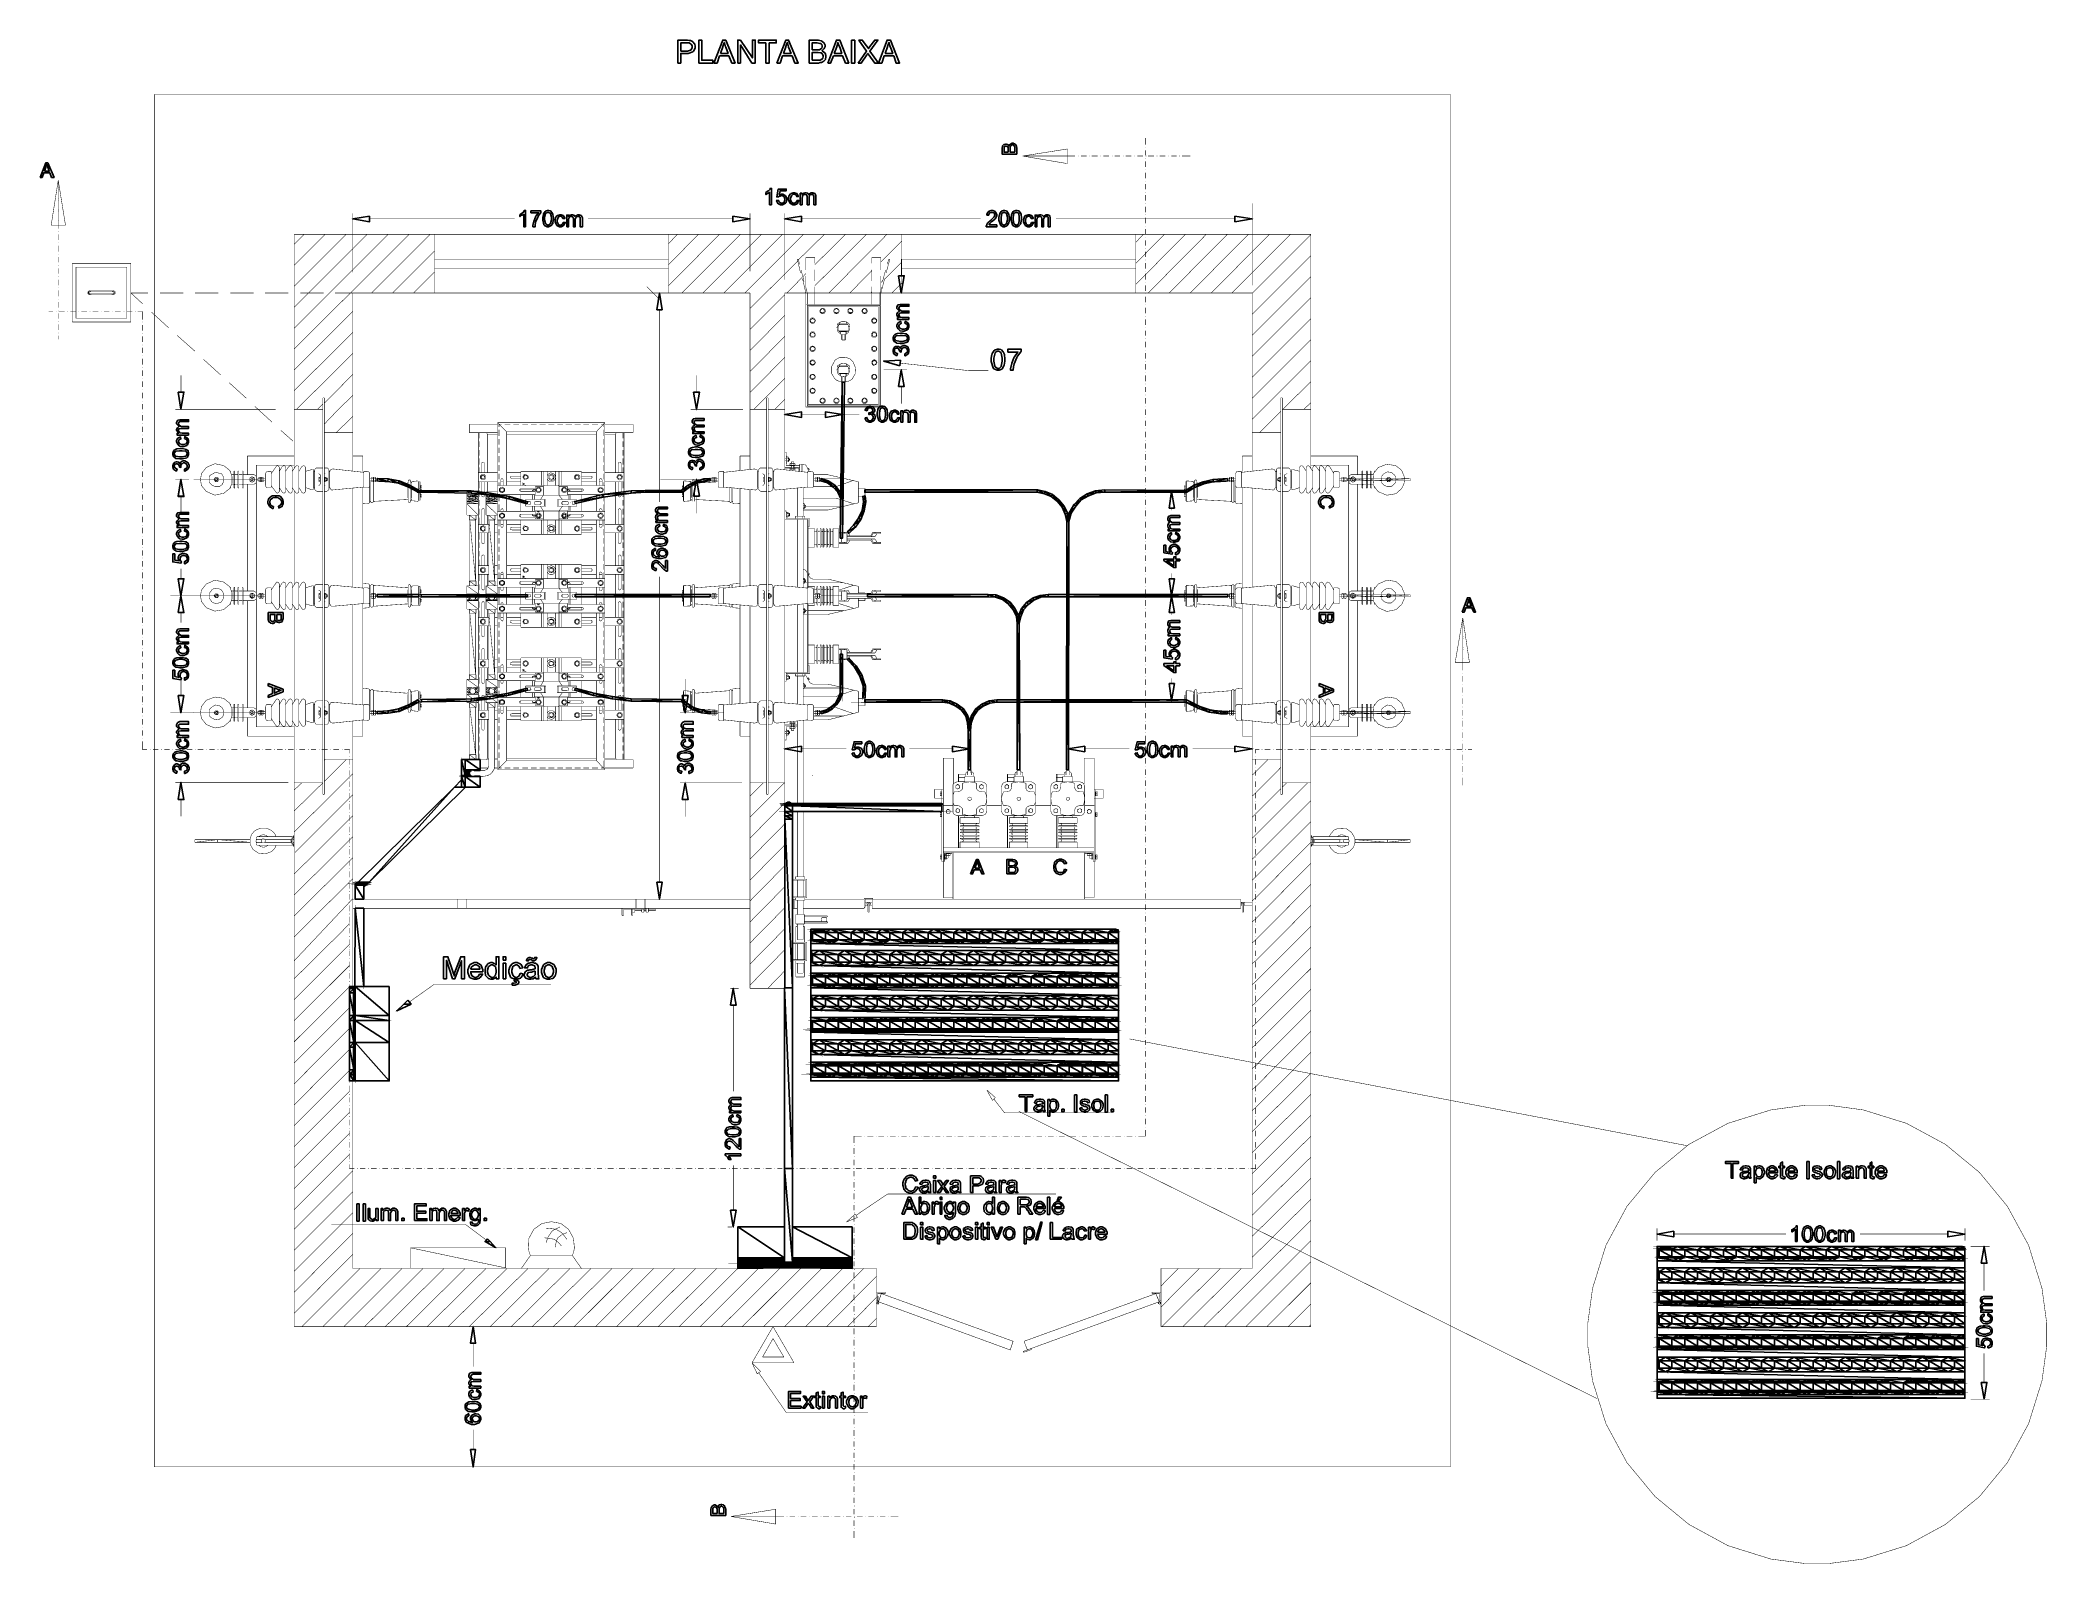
# Model space of a CAD drawing. Header units: metres. Extents: x 3290 to 4536, y 1562 to 1983.
# Drawn here: x 4107.6 to 4218.3, y 1662.4 to 1746.5 of the extents above; entities that cross this region are included whole.
import ezdxf

# ---------------------------------------------------------------- set-up
doc = ezdxf.new("R2010")
doc.units = ezdxf.units.M
for name, color, linetype in [('ARQ-FOLHA', 7, 'Continuous'), ('C00-00-00-BLACK', 7, 'Continuous'), ('C00-00-FF', 5, 'Continuous'), ('C00-7E-FF', 150, 'Continuous'), ('C00-FF-FF', 4, 'Continuous'), ('C62-64-65', 252, 'Continuous'), ('C93-95-97', 253, 'Continuous'), ('CC6-C8-CA', 254, 'Continuous'), ('CDB-DB-DB', 254, 'Continuous'), ('CFF-00-00', 1, 'Continuous'), ('CFF-7E-00', 30, 'Continuous')]:
    doc.layers.add(name, color=color, linetype=linetype)

# ---------------------------------------------------------------- blocks, each defined once
blk = doc.blocks.new('FOLHA A2')
at = {"layer": 'ARQ-FOLHA'}
for p, q in [((594, 0), (0, 0)), ((0, 0), (0, -420)), ((224, -10), (224, 0)), ((409, -10), (409, 0)), ((594, -420), (594, 0)), ((0, -123), (25, -123)), ((584, -123), (594, -123)), ((224, -420), (224, -410)), ((409, -420), (409, -410)), ((0, -420), (594, -420))]:
    blk.add_line(p, q, dxfattribs=at)
at = {"layer": 'ARQ-FOLHA', "const_width": 1}
blk.add_lwpolyline([(25, -410), (584, -410), (584, -10), (25, -10), (25, -410)], dxfattribs=at)

msp = doc.modelspace()

# ---------------------------------------------------------------- linework, layer by layer
at = {"layer": 'C00-00-00-BLACK'}
for points in [[(4142.79, 1745.24), (4142.79, 1746.51), (4143.27, 1746.51), (4143.31, 1746.51), (4143.42, 1746.48), (4143.45, 1746.48), (4143.49, 1746.48), (4143.6, 1746.44), (4143.61, 1746.43), (4143.62, 1746.42), (4143.71, 1746.31), (4143.72, 1746.3), (4143.72, 1746.28), (4143.74, 1746.17), (4143.74, 1746.14), (4143.74, 1746.07), (4143.66, 1745.9), (4143.64, 1745.88), (4143.62, 1745.86), (4143.36, 1745.77), (4143.27, 1745.77), (4142.95, 1745.77), (4142.95, 1745.24), (4142.79, 1745.24)], [(4142.95, 1745.9), (4143.27, 1745.9), (4143.33, 1745.9), (4143.49, 1745.95), (4143.5, 1745.95), (4143.52, 1745.97), (4143.58, 1746.1), (4143.58, 1746.14), (4143.58, 1746.17), (4143.54, 1746.26), (4143.53, 1746.27), (4143.52, 1746.28), (4143.44, 1746.34), (4143.43, 1746.35), (4143.39, 1746.35), (4143.3, 1746.35), (4143.27, 1746.35), (4142.95, 1746.35), (4142.95, 1745.9)], [(4143.95, 1745.24), (4143.95, 1746.51), (4144.11, 1746.51), (4144.11, 1745.4), (4144.72, 1745.4), (4144.72, 1745.24), (4143.95, 1745.24)], [(4144.77, 1745.24), (4145.27, 1746.51), (4145.43, 1746.51), (4145.95, 1745.24), (4145.77, 1745.24), (4145.61, 1745.64), (4145.09, 1745.64), (4144.95, 1745.24), (4144.77, 1745.24)], [(4145.14, 1745.77), (4145.56, 1745.77), (4145.43, 1746.11), (4145.42, 1746.14), (4145.36, 1746.36), (4145.35, 1746.38), (4145.34, 1746.36), (4145.28, 1746.16), (4145.27, 1746.14), (4145.14, 1745.77)], [(4146.09, 1745.24), (4146.09, 1746.51), (4146.24, 1746.51), (4146.9, 1745.53), (4146.9, 1746.51), (4147.06, 1746.51), (4147.06, 1745.24), (4146.88, 1745.24), (4146.24, 1746.24), (4146.24, 1745.24), (4146.09, 1745.24)], [(4147.64, 1745.24), (4147.64, 1746.35), (4147.24, 1746.35), (4147.24, 1746.51), (4148.22, 1746.51), (4148.22, 1746.35), (4147.83, 1746.35), (4147.83, 1745.24), (4147.64, 1745.24)], [(4148.25, 1745.24), (4148.75, 1746.51), (4148.9, 1746.51), (4149.43, 1745.24), (4149.25, 1745.24), (4149.09, 1745.64), (4148.56, 1745.64), (4148.43, 1745.24), (4148.25, 1745.24)], [(4148.62, 1745.77), (4149.04, 1745.77), (4148.9, 1746.11), (4148.9, 1746.14), (4148.83, 1746.36), (4148.83, 1746.38), (4148.82, 1746.36), (4148.75, 1746.16), (4148.75, 1746.14), (4148.62, 1745.77)], [(4150.04, 1745.24), (4150.04, 1746.51), (4150.49, 1746.51), (4150.54, 1746.51), (4150.71, 1746.46), (4150.72, 1746.46), (4150.74, 1746.45), (4150.85, 1746.36), (4150.85, 1746.35), (4150.86, 1746.34), (4150.91, 1746.23), (4150.91, 1746.19), (4150.91, 1746.15), (4150.87, 1746.05), (4150.85, 1746.03), (4150.85, 1746.02), (4150.76, 1745.93), (4150.75, 1745.93), (4150.76, 1745.92), (4150.9, 1745.81), (4150.91, 1745.8), (4150.92, 1745.78), (4150.96, 1745.66), (4150.96, 1745.61), (4150.96, 1745.57), (4150.94, 1745.47), (4150.93, 1745.45), (4150.93, 1745.44), (4150.86, 1745.36), (4150.85, 1745.35), (4150.84, 1745.34), (4150.71, 1745.28), (4150.7, 1745.27), (4150.65, 1745.27), (4150.55, 1745.24), (4150.51, 1745.24), (4150.04, 1745.24)], [(4150.2, 1745.98), (4150.46, 1745.98), (4150.5, 1745.98), (4150.59, 1745.98), (4150.62, 1745.98), (4150.63, 1745.99), (4150.72, 1746.05), (4150.72, 1746.06), (4150.73, 1746.07), (4150.75, 1746.14), (4150.75, 1746.16), (4150.75, 1746.19), (4150.73, 1746.26), (4150.72, 1746.27), (4150.72, 1746.28), (4150.66, 1746.32), (4150.64, 1746.32), (4150.63, 1746.33), (4150.48, 1746.35), (4150.43, 1746.35), (4150.2, 1746.35), (4150.2, 1745.98)], [(4151.07, 1745.24), (4151.54, 1746.51), (4151.72, 1746.51), (4152.22, 1745.24), (4152.04, 1745.24), (4151.88, 1745.64), (4151.38, 1745.64), (4151.22, 1745.24), (4151.07, 1745.24)], [(4151.41, 1745.77), (4151.83, 1745.77), (4151.72, 1746.11), (4151.71, 1746.14), (4151.62, 1746.36), (4151.62, 1746.38), (4151.62, 1746.32), (4151.57, 1746.16), (4151.57, 1746.14), (4151.41, 1745.77)], [(4152.37, 1746.5), (4152.55, 1746.5), (4152.55, 1745.24), (4152.37, 1745.24), (4152.37, 1746.5)], [(4152.73, 1745.24), (4153.2, 1745.9), (4152.78, 1746.51), (4152.96, 1746.51), (4153.2, 1746.19), (4153.21, 1746.17), (4153.3, 1746.04), (4153.3, 1746.03), (4153.31, 1746.04), (4153.38, 1746.15), (4153.38, 1746.16), (4153.65, 1746.51), (4153.83, 1746.51), (4153.38, 1745.9), (4153.86, 1745.24), (4153.65, 1745.24), (4153.33, 1745.69), (4153.33, 1745.71), (4153.28, 1745.76), (4153.28, 1745.77), (4153.27, 1745.76), (4153.22, 1745.71), (4153.22, 1745.69), (4152.91, 1745.24), (4152.73, 1745.24)], [(4153.86, 1745.24), (4154.33, 1746.51), (4154.52, 1746.51), (4155.02, 1745.24), (4154.83, 1745.24), (4154.7, 1745.64), (4154.17, 1745.64), (4154.04, 1745.24), (4153.86, 1745.24)], [(4154.23, 1745.77), (4154.65, 1745.77), (4154.52, 1746.11), (4154.5, 1746.14), (4154.44, 1746.32), (4154.44, 1746.38), (4154.43, 1746.36), (4154.36, 1746.16), (4154.36, 1746.14), (4154.23, 1745.77)], [(4150.2, 1745.4), (4150.51, 1745.4), (4150.54, 1745.4), (4150.6, 1745.4), (4150.62, 1745.4), (4150.64, 1745.4), (4150.7, 1745.43), (4150.72, 1745.43), (4150.73, 1745.44), (4150.77, 1745.5), (4150.77, 1745.51), (4150.78, 1745.51), (4150.8, 1745.59), (4150.8, 1745.61), (4150.8, 1745.65), (4150.77, 1745.72), (4150.77, 1745.74), (4150.77, 1745.75), (4150.69, 1745.8), (4150.67, 1745.8), (4150.66, 1745.8), (4150.53, 1745.82), (4150.49, 1745.82), (4150.2, 1745.82), (4150.2, 1745.4)], [(4161.5, 1740.22), (4160.68, 1740.22), (4160.68, 1740.5), (4160.68, 1740.55), (4160.7, 1740.65), (4160.71, 1740.66), (4160.71, 1740.67), (4160.78, 1740.74), (4160.79, 1740.74), (4160.79, 1740.75), (4160.87, 1740.77), (4160.89, 1740.77), (4160.92, 1740.77), (4160.99, 1740.75), (4161, 1740.74), (4161, 1740.74), (4161.05, 1740.68), (4161.05, 1740.66), (4161.05, 1740.68), (4161.12, 1740.76), (4161.13, 1740.77), (4161.14, 1740.77), (4161.23, 1740.82), (4161.26, 1740.82), (4161.29, 1740.82), (4161.34, 1740.79), (4161.36, 1740.79), (4161.37, 1740.79), (4161.42, 1740.74), (4161.44, 1740.74), (4161.44, 1740.72), (4161.47, 1740.66), (4161.47, 1740.64), (4161.48, 1740.63), (4161.5, 1740.54), (4161.5, 1740.5), (4161.5, 1740.22)], [(4161.02, 1740.32), (4161.02, 1740.48), (4161.02, 1740.51), (4161.02, 1740.56), (4161.02, 1740.58), (4161.02, 1740.59), (4160.98, 1740.64), (4160.97, 1740.64), (4160.96, 1740.64), (4160.91, 1740.66), (4160.89, 1740.66), (4160.88, 1740.66), (4160.85, 1740.66), (4160.84, 1740.66), (4160.83, 1740.66), (4160.79, 1740.6), (4160.79, 1740.58), (4160.79, 1740.58), (4160.79, 1740.51), (4160.79, 1740.48), (4160.79, 1740.32), (4161.02, 1740.32)], [(4161.39, 1740.32), (4161.39, 1740.5), (4161.39, 1740.53), (4161.39, 1740.58), (4161.39, 1740.58), (4161.39, 1740.6), (4161.37, 1740.64), (4161.36, 1740.64), (4161.36, 1740.65), (4161.34, 1740.69), (4161.34, 1740.69), (4161.32, 1740.69), (4161.27, 1740.72), (4161.26, 1740.72), (4161.24, 1740.72), (4161.2, 1740.69), (4161.18, 1740.69), (4161.17, 1740.68), (4161.13, 1740.63), (4161.13, 1740.61), (4161.13, 1740.61), (4161.13, 1740.53), (4161.13, 1740.5), (4161.13, 1740.32), (4161.39, 1740.32)], [(4107.6, 1738.93), (4107.92, 1739.74), (4108.02, 1739.74), (4108.37, 1738.93), (4108.23, 1738.93), (4108.13, 1739.19), (4107.81, 1739.19), (4107.71, 1738.93), (4107.6, 1738.93)], [(4107.84, 1739.27), (4108.1, 1739.27), (4108.02, 1739.5), (4108.02, 1739.52), (4107.97, 1739.63), (4107.97, 1739.66), (4107.96, 1739.65), (4107.92, 1739.52), (4107.92, 1739.5), (4107.84, 1739.27)], [(4120.48, 1720.76), (4120.45, 1720.65), (4120.43, 1720.66), (4120.26, 1720.77), (4120.25, 1720.78), (4120.23, 1720.8), (4120.17, 1720.95), (4120.17, 1721), (4120.17, 1721.05), (4120.21, 1721.19), (4120.22, 1721.21), (4120.23, 1721.22), (4120.36, 1721.33), (4120.38, 1721.34), (4120.4, 1721.35), (4120.56, 1721.36), (4120.62, 1721.36), (4120.67, 1721.36), (4120.81, 1721.35), (4120.82, 1721.34), (4120.84, 1721.33), (4120.95, 1721.2), (4120.96, 1721.18), (4120.97, 1721.17), (4121.01, 1721.04), (4121.01, 1721), (4121.01, 1720.94), (4120.96, 1720.8), (4120.96, 1720.78), (4120.94, 1720.77), (4120.79, 1720.69), (4120.77, 1720.68), (4120.75, 1720.78), (4120.78, 1720.78), (4120.87, 1720.85), (4120.88, 1720.86), (4120.88, 1720.87), (4120.93, 1720.96), (4120.93, 1721), (4120.93, 1721.03), (4120.88, 1721.14), (4120.88, 1721.15), (4120.87, 1721.16), (4120.78, 1721.23), (4120.75, 1721.23), (4120.74, 1721.24), (4120.65, 1721.26), (4120.62, 1721.26), (4120.57, 1721.26), (4120.44, 1721.24), (4120.43, 1721.23), (4120.42, 1721.23), (4120.3, 1721.14), (4120.3, 1721.13), (4120.29, 1721.12), (4120.27, 1721.03), (4120.27, 1721), (4120.27, 1720.96), (4120.32, 1720.85), (4120.32, 1720.84), (4120.33, 1720.83), (4120.46, 1720.77), (4120.48, 1720.76)], [(4178.46, 1720.76), (4178.43, 1720.65), (4178.41, 1720.66), (4178.24, 1720.77), (4178.22, 1720.78), (4178.21, 1720.8), (4178.14, 1720.95), (4178.14, 1721), (4178.14, 1721.05), (4178.19, 1721.19), (4178.2, 1721.21), (4178.21, 1721.22), (4178.34, 1721.33), (4178.36, 1721.34), (4178.37, 1721.35), (4178.52, 1721.36), (4178.56, 1721.36), (4178.62, 1721.36), (4178.78, 1721.35), (4178.8, 1721.34), (4178.82, 1721.33), (4178.93, 1721.2), (4178.94, 1721.18), (4178.94, 1721.17), (4178.99, 1721.04), (4178.99, 1721), (4178.99, 1720.94), (4178.94, 1720.8), (4178.94, 1720.78), (4178.92, 1720.77), (4178.77, 1720.69), (4178.75, 1720.68), (4178.73, 1720.78), (4178.76, 1720.78), (4178.85, 1720.85), (4178.86, 1720.86), (4178.86, 1720.87), (4178.91, 1720.96), (4178.91, 1721), (4178.91, 1721.03), (4178.86, 1721.14), (4178.86, 1721.15), (4178.85, 1721.16), (4178.76, 1721.23), (4178.73, 1721.23), (4178.71, 1721.24), (4178.6, 1721.26), (4178.56, 1721.26), (4178.53, 1721.26), (4178.41, 1721.24), (4178.41, 1721.23), (4178.39, 1721.23), (4178.28, 1721.14), (4178.28, 1721.13), (4178.27, 1721.12), (4178.25, 1721.03), (4178.25, 1721), (4178.25, 1720.96), (4178.29, 1720.85), (4178.3, 1720.84), (4178.31, 1720.83), (4178.44, 1720.77), (4178.46, 1720.76)], [(4186.07, 1714.94), (4186.36, 1715.73), (4186.49, 1715.73), (4186.81, 1714.94), (4186.71, 1714.94), (4186.6, 1715.18), (4186.26, 1715.18), (4186.18, 1714.94), (4186.07, 1714.94)], [(4186.31, 1715.26), (4186.57, 1715.26), (4186.49, 1715.49), (4186.49, 1715.51), (4186.44, 1715.61), (4186.44, 1715.65), (4186.43, 1715.64), (4186.4, 1715.51), (4186.39, 1715.49), (4186.31, 1715.26)], [(4120.19, 1714.91), (4121.01, 1714.91), (4121.01, 1714.62), (4121.01, 1714.58), (4120.98, 1714.5), (4120.98, 1714.47), (4120.98, 1714.46), (4120.91, 1714.39), (4120.9, 1714.39), (4120.9, 1714.38), (4120.82, 1714.36), (4120.8, 1714.36), (4120.77, 1714.36), (4120.7, 1714.38), (4120.69, 1714.39), (4120.67, 1714.39), (4120.62, 1714.46), (4120.62, 1714.47), (4120.62, 1714.44), (4120.55, 1714.37), (4120.54, 1714.36), (4120.53, 1714.35), (4120.45, 1714.31), (4120.43, 1714.31), (4120.4, 1714.31), (4120.33, 1714.33), (4120.32, 1714.33), (4120.32, 1714.34), (4120.25, 1714.38), (4120.25, 1714.39), (4120.24, 1714.39), (4120.2, 1714.48), (4120.19, 1714.49), (4120.19, 1714.53), (4120.19, 1714.6), (4120.19, 1714.62), (4120.19, 1714.91)], [(4120.3, 1714.81), (4120.3, 1714.62), (4120.3, 1714.6), (4120.3, 1714.54), (4120.3, 1714.54), (4120.3, 1714.53), (4120.32, 1714.49), (4120.32, 1714.49), (4120.32, 1714.48), (4120.34, 1714.44), (4120.35, 1714.44), (4120.37, 1714.44), (4120.41, 1714.41), (4120.43, 1714.41), (4120.45, 1714.41), (4120.49, 1714.44), (4120.51, 1714.44), (4120.51, 1714.45), (4120.56, 1714.51), (4120.56, 1714.52), (4120.56, 1714.52), (4120.56, 1714.6), (4120.56, 1714.62), (4120.56, 1714.81), (4120.3, 1714.81)], [(4120.67, 1714.81), (4120.67, 1714.65), (4120.67, 1714.62), (4120.67, 1714.57), (4120.67, 1714.54), (4120.67, 1714.53), (4120.71, 1714.47), (4120.72, 1714.47), (4120.72, 1714.47), (4120.76, 1714.47), (4120.77, 1714.47), (4120.79, 1714.47), (4120.84, 1714.47), (4120.85, 1714.47), (4120.86, 1714.47), (4120.9, 1714.54), (4120.9, 1714.54), (4120.9, 1714.54), (4120.9, 1714.62), (4120.9, 1714.65), (4120.9, 1714.81), (4120.67, 1714.81)], [(4178.17, 1714.91), (4178.96, 1714.91), (4178.96, 1714.62), (4178.96, 1714.58), (4178.96, 1714.5), (4178.96, 1714.47), (4178.95, 1714.46), (4178.89, 1714.39), (4178.88, 1714.39), (4178.87, 1714.38), (4178.8, 1714.36), (4178.78, 1714.36), (4178.75, 1714.36), (4178.68, 1714.38), (4178.67, 1714.39), (4178.65, 1714.39), (4178.6, 1714.46), (4178.59, 1714.47), (4178.59, 1714.44), (4178.53, 1714.37), (4178.51, 1714.36), (4178.51, 1714.35), (4178.43, 1714.31), (4178.41, 1714.31), (4178.38, 1714.31), (4178.31, 1714.33), (4178.3, 1714.33), (4178.29, 1714.34), (4178.22, 1714.38), (4178.22, 1714.39), (4178.22, 1714.39), (4178.18, 1714.48), (4178.17, 1714.49), (4178.17, 1714.53), (4178.17, 1714.6), (4178.17, 1714.62), (4178.17, 1714.91)], [(4178.25, 1714.81), (4178.25, 1714.62), (4178.25, 1714.6), (4178.27, 1714.54), (4178.28, 1714.54), (4178.28, 1714.53), (4178.28, 1714.49), (4178.28, 1714.49), (4178.28, 1714.49), (4178.32, 1714.44), (4178.33, 1714.44), (4178.35, 1714.44), (4178.39, 1714.41), (4178.41, 1714.41), (4178.43, 1714.41), (4178.47, 1714.44), (4178.49, 1714.44), (4178.49, 1714.46), (4178.51, 1714.5), (4178.51, 1714.52), (4178.52, 1714.53), (4178.54, 1714.6), (4178.54, 1714.62), (4178.54, 1714.81), (4178.25, 1714.81)], [(4178.65, 1714.81), (4178.65, 1714.65), (4178.65, 1714.62), (4178.65, 1714.57), (4178.65, 1714.54), (4178.65, 1714.53), (4178.67, 1714.48), (4178.67, 1714.47), (4178.69, 1714.47), (4178.74, 1714.47), (4178.75, 1714.47), (4178.77, 1714.47), (4178.82, 1714.47), (4178.83, 1714.47), (4178.84, 1714.47), (4178.86, 1714.53), (4178.86, 1714.54), (4178.86, 1714.54), (4178.88, 1714.62), (4178.88, 1714.65), (4178.88, 1714.81), (4178.65, 1714.81)], [(4120.19, 1710.99), (4121.01, 1710.68), (4121.01, 1710.54), (4120.19, 1710.23), (4120.19, 1710.33), (4120.43, 1710.44), (4120.43, 1710.78), (4120.19, 1710.86), (4120.19, 1710.99)], [(4120.54, 1710.75), (4120.54, 1710.46), (4120.75, 1710.57), (4120.77, 1710.58), (4120.9, 1710.62), (4120.9, 1710.62), (4120.87, 1710.62), (4120.8, 1710.65), (4120.77, 1710.65), (4120.54, 1710.75)], [(4178.17, 1710.99), (4178.96, 1710.68), (4178.96, 1710.54), (4178.17, 1710.23), (4178.17, 1710.33), (4178.41, 1710.44), (4178.41, 1710.78), (4178.17, 1710.86), (4178.17, 1710.99)], [(4178.49, 1710.75), (4178.49, 1710.46), (4178.73, 1710.57), (4178.74, 1710.58), (4178.88, 1710.62), (4178.88, 1710.62), (4178.84, 1710.62), (4178.75, 1710.65), (4178.73, 1710.65), (4178.49, 1710.75)], [(4158.94, 1700.49), (4159.26, 1701.28), (4159.36, 1701.28), (4159.68, 1700.49), (4159.57, 1700.49), (4159.47, 1700.72), (4159.13, 1700.72), (4159.05, 1700.49), (4158.94, 1700.49)], [(4159.18, 1700.8), (4159.44, 1700.8), (4159.36, 1701.04), (4159.36, 1701.05), (4159.31, 1701.16), (4159.31, 1701.2), (4159.3, 1701.18), (4159.26, 1701.05), (4159.26, 1701.04), (4159.18, 1700.8)], [(4160.94, 1700.49), (4160.94, 1701.28), (4161.23, 1701.28), (4161.27, 1701.28), (4161.38, 1701.26), (4161.39, 1701.25), (4161.41, 1701.25), (4161.47, 1701.19), (4161.47, 1701.17), (4161.48, 1701.17), (4161.52, 1701.09), (4161.52, 1701.07), (4161.52, 1701.05), (4161.5, 1701), (4161.5, 1700.99), (4161.49, 1700.98), (4161.4, 1700.92), (4161.39, 1700.91), (4161.4, 1700.9), (4161.52, 1700.84), (4161.52, 1700.83), (4161.53, 1700.82), (4161.55, 1700.73), (4161.55, 1700.7), (4161.55, 1700.7), (4161.53, 1700.6), (4161.52, 1700.59), (4161.52, 1700.58), (4161.48, 1700.54), (4161.47, 1700.54), (4161.46, 1700.53), (4161.41, 1700.49), (4161.39, 1700.49), (4161.36, 1700.49), (4161.28, 1700.49), (4161.26, 1700.49), (4160.94, 1700.49)], [(4161.05, 1700.94), (4161.23, 1700.94), (4161.26, 1700.94), (4161.33, 1700.95), (4161.34, 1700.96), (4161.35, 1700.96), (4161.38, 1700.99), (4161.39, 1700.99), (4161.39, 1701.01), (4161.42, 1701.05), (4161.42, 1701.07), (4161.42, 1701.09), (4161.39, 1701.13), (4161.39, 1701.14), (4161.38, 1701.14), (4161.35, 1701.17), (4161.34, 1701.17), (4161.3, 1701.17), (4161.23, 1701.2), (4161.21, 1701.2), (4161.05, 1701.2), (4161.05, 1700.94)], [(4161.05, 1700.57), (4161.26, 1700.57), (4161.27, 1700.57), (4161.31, 1700.57), (4161.31, 1700.57), (4161.32, 1700.57), (4161.37, 1700.59), (4161.39, 1700.59), (4161.39, 1700.6), (4161.42, 1700.63), (4161.42, 1700.64), (4161.42, 1700.65), (4161.44, 1700.69), (4161.44, 1700.7), (4161.44, 1700.72), (4161.42, 1700.78), (4161.42, 1700.78), (4161.41, 1700.78), (4161.38, 1700.83), (4161.36, 1700.83), (4161.36, 1700.84), (4161.26, 1700.85), (4161.23, 1700.85), (4161.05, 1700.85), (4161.05, 1700.57)], [(4164.13, 1700.75), (4164.24, 1700.72), (4164.23, 1700.7), (4164.12, 1700.55), (4164.1, 1700.54), (4164.09, 1700.53), (4163.94, 1700.46), (4163.89, 1700.46), (4163.84, 1700.46), (4163.7, 1700.51), (4163.68, 1700.51), (4163.67, 1700.52), (4163.58, 1700.65), (4163.58, 1700.67), (4163.56, 1700.68), (4163.53, 1700.83), (4163.53, 1700.88), (4163.53, 1700.94), (4163.57, 1701.1), (4163.58, 1701.12), (4163.58, 1701.13), (4163.7, 1701.24), (4163.71, 1701.25), (4163.72, 1701.26), (4163.85, 1701.3), (4163.89, 1701.3), (4163.95, 1701.3), (4164.09, 1701.24), (4164.1, 1701.22), (4164.12, 1701.22), (4164.23, 1701.09), (4164.24, 1701.07), (4164.13, 1701.04), (4164.12, 1701.05), (4164.04, 1701.17), (4164.02, 1701.17), (4164.02, 1701.18), (4163.92, 1701.2), (4163.89, 1701.2), (4163.85, 1701.2), (4163.75, 1701.18), (4163.74, 1701.17), (4163.73, 1701.16), (4163.66, 1701.05), (4163.66, 1701.04), (4163.65, 1701.03), (4163.63, 1700.92), (4163.63, 1700.88), (4163.63, 1700.84), (4163.66, 1700.73), (4163.66, 1700.7), (4163.66, 1700.68), (4163.75, 1700.6), (4163.76, 1700.59), (4163.77, 1700.59), (4163.86, 1700.57), (4163.89, 1700.57), (4163.93, 1700.57), (4164.04, 1700.59), (4164.05, 1700.59), (4164.06, 1700.6), (4164.12, 1700.74), (4164.13, 1700.75)], [(4145.69, 1693.25), (4146.01, 1693.25), (4145.85, 1694.17), (4145.69, 1693.25)], [(4145.69, 1681.92), (4146.01, 1681.92), (4145.85, 1681), (4145.69, 1681.92)], [(4145.43, 1665.08), (4144.61, 1665.08), (4144.61, 1665.36), (4144.61, 1665.4), (4144.63, 1665.52), (4144.64, 1665.52), (4144.64, 1665.53), (4144.7, 1665.6), (4144.72, 1665.6), (4144.72, 1665.61), (4144.8, 1665.66), (4144.82, 1665.66), (4144.85, 1665.66), (4144.92, 1665.61), (4144.93, 1665.6), (4144.95, 1665.6), (4145, 1665.54), (4145.01, 1665.52), (4145.01, 1665.56), (4145.05, 1665.65), (4145.06, 1665.66), (4145.07, 1665.66), (4145.16, 1665.68), (4145.19, 1665.68), (4145.22, 1665.68), (4145.29, 1665.66), (4145.3, 1665.66), (4145.3, 1665.65), (4145.37, 1665.61), (4145.37, 1665.6), (4145.37, 1665.58), (4145.4, 1665.52), (4145.4, 1665.5), (4145.41, 1665.49), (4145.43, 1665.42), (4145.43, 1665.39), (4145.43, 1665.08)], [(4144.95, 1665.18), (4144.95, 1665.36), (4144.95, 1665.38), (4144.95, 1665.44), (4144.95, 1665.44), (4144.95, 1665.45), (4144.91, 1665.52), (4144.9, 1665.52), (4144.88, 1665.52), (4144.84, 1665.55), (4144.82, 1665.55), (4144.81, 1665.55), (4144.78, 1665.52), (4144.77, 1665.52), (4144.76, 1665.52), (4144.72, 1665.48), (4144.72, 1665.47), (4144.72, 1665.44), (4144.72, 1665.36), (4144.72, 1665.34), (4144.72, 1665.18), (4144.95, 1665.18)], [(4145.32, 1665.18), (4145.32, 1665.39), (4145.32, 1665.4), (4145.32, 1665.44), (4145.32, 1665.44), (4145.32, 1665.46), (4145.3, 1665.52), (4145.3, 1665.52), (4145.3, 1665.52), (4145.27, 1665.55), (4145.27, 1665.55), (4145.26, 1665.56), (4145.21, 1665.58), (4145.19, 1665.58), (4145.17, 1665.58), (4145.12, 1665.56), (4145.11, 1665.55), (4145.11, 1665.54), (4145.07, 1665.48), (4145.06, 1665.47), (4145.06, 1665.44), (4145.06, 1665.39), (4145.06, 1665.36), (4145.06, 1665.18), (4145.32, 1665.18)]]:
    msp.add_lwpolyline(points, close=True, dxfattribs=at)
at = {"layer": 'C00-00-00-BLACK', "const_width": 0.0263}
for points in [[(4113.9, 1743.51), (4185.42, 1743.51)], [(4113.9, 1667.76), (4113.9, 1743.51)], [(4185.42, 1667.76), (4185.42, 1743.51)], [(4168.58, 1740.74), (4168.58, 1741.11)], [(4164.29, 1740.5), (4161.81, 1740.11)], [(4164.29, 1740.5), (4161.81, 1740.11)], [(4162.1, 1740.11), (4161.81, 1740.11)], [(4161.81, 1740.11), (4164.29, 1739.69)], [(4161.81, 1740.11), (4164.29, 1739.69)], [(4164.29, 1740.11), (4161.81, 1740.11)], [(4161.81, 1740.11), (4164.29, 1740.11)], [(4162.23, 1740.11), (4162.26, 1740.11)], [(4162.34, 1740.11), (4162.37, 1740.11)], [(4162.71, 1740.11), (4162.47, 1740.11)], [(4162.84, 1740.11), (4162.87, 1740.11)], [(4162.97, 1740.11), (4163, 1740.11)], [(4163.31, 1740.11), (4163.08, 1740.11)], [(4163.45, 1740.11), (4163.47, 1740.11)], [(4163.58, 1740.11), (4163.6, 1740.11)], [(4163.95, 1740.11), (4163.68, 1740.11)], [(4164.05, 1740.11), (4164.08, 1740.11)], [(4164.29, 1740.11), (4164.29, 1740.5)], [(4164.29, 1740.5), (4164.29, 1739.69)], [(4164.29, 1739.69), (4164.29, 1740.11)], [(4164.29, 1740.11), (4164.71, 1740.11)], [(4164.87, 1740.11), (4164.89, 1740.11)], [(4165.03, 1740.11), (4165.34, 1740.11)], [(4165.48, 1740.11), (4165.5, 1740.11)], [(4165.63, 1740.11), (4165.95, 1740.11)], [(4166.11, 1740.11), (4166.13, 1740.11)], [(4166.26, 1740.11), (4166.58, 1740.11)], [(4166.74, 1740.11), (4166.76, 1740.11)], [(4166.9, 1740.11), (4167.19, 1740.11)], [(4167.35, 1740.11), (4167.37, 1740.11)], [(4167.5, 1740.11), (4167.82, 1740.11)], [(4167.98, 1740.11), (4168, 1740.11)], [(4168.14, 1740.11), (4168.45, 1740.11)], [(4168.58, 1740.58), (4168.61, 1740.58)], [(4168.58, 1740.14), (4168.58, 1740.43)], [(4168.58, 1739.98), (4168.61, 1739.98)], [(4168.58, 1739.5), (4168.58, 1739.82)], [(4168.61, 1740.11), (4168.63, 1740.11)], [(4168.74, 1740.11), (4169.06, 1740.11)], [(4169.21, 1740.11), (4169.24, 1740.11)], [(4169.37, 1740.11), (4169.69, 1740.11)], [(4169.85, 1740.11), (4169.87, 1740.11)], [(4170.01, 1740.11), (4170.32, 1740.11)], [(4170.45, 1740.11), (4170.48, 1740.11)], [(4170.61, 1740.11), (4171.06, 1740.11)], [(4108.21, 1736.29), (4108.6, 1738.77)], [(4108.6, 1738.77), (4108.21, 1736.29)], [(4108.6, 1738.5), (4108.6, 1738.77)], [(4108.6, 1738.77), (4109, 1736.29)], [(4108.6, 1736.29), (4108.6, 1738.77)], [(4108.6, 1738.77), (4108.6, 1736.29)], [(4109, 1736.29), (4108.6, 1738.77)], [(4168.58, 1739.35), (4168.61, 1739.35)], [(4168.58, 1738.87), (4168.58, 1739.19)], [(4168.58, 1738.72), (4168.61, 1738.72)], [(4168.58, 1738.27), (4168.58, 1738.56)], [(4108.6, 1738.37), (4108.63, 1738.37)], [(4108.6, 1738.24), (4108.63, 1738.24)], [(4108.6, 1737.87), (4108.6, 1738.14)], [(4108.6, 1737.77), (4108.63, 1737.77)], [(4108.6, 1737.64), (4108.63, 1737.64)], [(4108.6, 1737.27), (4108.6, 1737.5)], [(4168.58, 1738.11), (4168.61, 1738.11)], [(4168.58, 1737.64), (4168.58, 1737.95)], [(4168.58, 1737.48), (4168.61, 1737.48)], [(4168.58, 1737), (4168.58, 1737.32)], [(4108.21, 1736.29), (4108.6, 1736.29)], [(4108.21, 1736.29), (4109, 1736.29)], [(4108.6, 1737.13), (4108.63, 1737.13)], [(4108.6, 1737.03), (4108.63, 1737.03)], [(4108.6, 1736.66), (4108.6, 1736.9)], [(4108.6, 1736.53), (4108.63, 1736.53)], [(4108.6, 1736.29), (4109, 1736.29)], [(4108.6, 1736.11), (4108.6, 1736.29)], [(4168.58, 1736.87), (4168.61, 1736.87)], [(4168.58, 1736.4), (4168.58, 1736.71)], [(4168.58, 1736.24), (4168.61, 1736.24)], [(4108.6, 1735.95), (4108.63, 1735.95)], [(4108.6, 1735.48), (4108.6, 1735.79)], [(4108.6, 1735.32), (4108.63, 1735.32)], [(4108.6, 1734.84), (4108.6, 1735.16)], [(4121.62, 1735.79), (4177.72, 1735.79)], [(4121.62, 1722.87), (4121.62, 1735.79)], [(4121.62, 1735.24), (4122.17, 1735.79)], [(4121.62, 1734.08), (4123.33, 1735.79)], [(4121.62, 1732.92), (4124.49, 1735.79)], [(4122.41, 1732.55), (4125.65, 1735.79)], [(4123.56, 1732.55), (4126.8, 1735.79)], [(4124.72, 1732.55), (4127.96, 1735.79)], [(4125.88, 1732.55), (4129.12, 1735.79)], [(4129.36, 1732.55), (4129.36, 1735.79)], [(4142.27, 1735.27), (4142.77, 1735.79)], [(4142.27, 1734.11), (4143.93, 1735.79)], [(4142.27, 1732.95), (4145.09, 1735.79)], [(4142.27, 1732.55), (4142.27, 1735.79)], [(4143.01, 1732.55), (4146.24, 1735.79)], [(4144.16, 1732.55), (4147.4, 1735.79)], [(4145.32, 1732.55), (4148.56, 1735.79)], [(4146.48, 1732.55), (4149.72, 1735.79)], [(4149.43, 1734.37), (4150.88, 1735.79)], [(4150.35, 1734.11), (4152.04, 1735.79)], [(4150.35, 1732.95), (4153.2, 1735.79)], [(4151.12, 1732.55), (4154.33, 1735.79)], [(4153.99, 1734.27), (4155.15, 1735.42)], [(4155.15, 1732.55), (4155.15, 1735.79)], [(4168.06, 1735.35), (4168.48, 1735.79)], [(4168.06, 1734.19), (4169.64, 1735.79)], [(4168.06, 1733.03), (4170.8, 1735.79)], [(4168.06, 1732.55), (4168.06, 1735.79)], [(4168.58, 1735.77), (4168.58, 1736.08)], [(4168.58, 1735.61), (4168.61, 1735.61)], [(4168.58, 1735.16), (4168.58, 1735.45)], [(4168.74, 1732.55), (4171.95, 1735.79)], [(4169.9, 1732.55), (4173.11, 1735.79)], [(4171.06, 1732.55), (4174.27, 1735.79)], [(4172.22, 1732.55), (4175.43, 1735.79)], [(4173.35, 1732.55), (4176.59, 1735.79)], [(4174.48, 1732.53), (4177.72, 1735.77)], [(4177.72, 1722.87), (4177.72, 1735.79)], [(4108.6, 1734.69), (4108.63, 1734.69)], [(4108.6, 1734.24), (4108.6, 1734.53)], [(4108.6, 1734.08), (4108.63, 1734.08)], [(4112.61, 1734.19), (4109.37, 1734.19)], [(4109.37, 1730.95), (4109.37, 1734.19)], [(4112.61, 1730.95), (4112.61, 1734.19)], [(4127.04, 1732.55), (4129.36, 1734.87)], [(4129.36, 1734.42), (4142.27, 1734.42)], [(4146.77, 1731.69), (4149.41, 1734.32)], [(4149.56, 1733.66), (4149.38, 1734.42)], [(4149.43, 1734.42), (4149.38, 1734.42)], [(4149.51, 1734.13), (4149.43, 1734.42)], [(4149.85, 1733.82), (4149.85, 1734.5)], [(4149.85, 1734.5), (4150.35, 1734.5)], [(4150.35, 1734.19), (4150.35, 1734.5)], [(4153.49, 1734.19), (4153.49, 1734.5)], [(4153.49, 1734.5), (4153.99, 1734.5)], [(4153.99, 1733.82), (4153.99, 1734.5)], [(4154.2, 1733.32), (4155.15, 1734.27)], [(4154.28, 1733.66), (4154.49, 1734.42)], [(4154.33, 1734.13), (4154.44, 1734.42)], [(4154.44, 1734.42), (4154.49, 1734.42)], [(4155.15, 1734.42), (4168.06, 1734.42)], [(4168.58, 1735), (4168.61, 1735)], [(4168.58, 1734.53), (4168.58, 1734.84)], [(4168.58, 1734.37), (4168.61, 1734.37)], [(4168.58, 1733.9), (4168.58, 1734.21)], [(4174.48, 1731.37), (4177.72, 1734.61)], [(4108.6, 1733.61), (4108.6, 1733.92)], [(4108.6, 1733.45), (4108.63, 1733.45)], [(4108.6, 1732.98), (4108.6, 1733.29)], [(4109.58, 1731.16), (4109.58, 1733.98)], [(4112.39, 1733.98), (4109.58, 1733.98)], [(4112.39, 1731.16), (4112.39, 1733.98)], [(4128.2, 1732.55), (4129.36, 1733.71)], [(4129.36, 1733.92), (4142.27, 1733.92)], [(4148.8, 1732.55), (4149.64, 1733.4)], [(4149.75, 1733.19), (4149.59, 1733.82)], [(4149.85, 1732.55), (4149.67, 1733.34)], [(4149.7, 1733.45), (4149.85, 1733.63)], [(4149.85, 1732.79), (4149.85, 1733.48)], [(4150.35, 1733.21), (4150.35, 1733.84)], [(4150.35, 1732.55), (4150.35, 1732.9)], [(4152.28, 1732.55), (4153.49, 1733.79)], [(4153.49, 1733.21), (4153.49, 1733.84)], [(4153.49, 1732.55), (4153.49, 1732.9)], [(4153.99, 1732.79), (4153.99, 1733.48)], [(4153.99, 1732.55), (4154.2, 1733.34)], [(4153.99, 1733.11), (4154.09, 1733.24)], [(4154.09, 1733.19), (4154.25, 1733.82)], [(4154.6, 1732.55), (4155.15, 1733.11)], [(4155.15, 1733.92), (4168.06, 1733.92)], [(4168.58, 1733.74), (4168.61, 1733.74)], [(4168.58, 1733.29), (4168.58, 1733.61)], [(4168.58, 1733.13), (4168.61, 1733.13)], [(4168.58, 1732.66), (4168.58, 1732.98)], [(4174.48, 1730.21), (4177.72, 1733.45)], [(4108.6, 1732.84), (4108.63, 1732.84)], [(4108.6, 1732.37), (4108.6, 1732.69)], [(4108.6, 1732.21), (4108.63, 1732.21)], [(4108.6, 1731.74), (4108.6, 1732.05)], [(4110.29, 1732.66), (4110.24, 1732.63)], [(4110.24, 1732.63), (4110.24, 1732.55)], [(4110.24, 1732.55), (4110.24, 1732.5)], [(4110.24, 1732.5), (4110.29, 1732.48)], [(4110.29, 1732.63), (4110.26, 1732.55)], [(4110.26, 1732.55), (4110.29, 1732.5)], [(4110.34, 1732.69), (4110.29, 1732.66)], [(4110.34, 1732.66), (4110.29, 1732.63)], [(4110.31, 1732.61), (4110.29, 1732.55)], [(4110.29, 1732.55), (4110.31, 1732.53)], [(4110.29, 1732.5), (4110.34, 1732.48)], [(4110.29, 1732.48), (4110.34, 1732.45)], [(4110.34, 1732.61), (4110.31, 1732.61)], [(4110.31, 1732.53), (4110.34, 1732.5)], [(4111.63, 1732.69), (4110.34, 1732.69)], [(4110.42, 1732.61), (4110.34, 1732.66)], [(4111.63, 1732.61), (4110.34, 1732.61)], [(4110.34, 1732.48), (4110.42, 1732.5)], [(4111.63, 1732.5), (4110.34, 1732.5)], [(4110.34, 1732.45), (4111.63, 1732.45)], [(4111.63, 1732.66), (4111.55, 1732.61)], [(4111.55, 1732.5), (4111.63, 1732.48)], [(4111.68, 1732.66), (4111.63, 1732.69)], [(4111.68, 1732.63), (4111.63, 1732.66)], [(4111.66, 1732.61), (4111.63, 1732.61)], [(4111.63, 1732.5), (4111.66, 1732.53)], [(4111.63, 1732.48), (4111.68, 1732.5)], [(4111.63, 1732.45), (4111.68, 1732.48)], [(4111.68, 1732.55), (4111.66, 1732.61)], [(4111.66, 1732.53), (4111.68, 1732.55)], [(4111.74, 1732.63), (4111.68, 1732.66)], [(4111.71, 1732.55), (4111.68, 1732.63)], [(4111.68, 1732.5), (4111.71, 1732.55)], [(4111.68, 1732.48), (4111.74, 1732.5)], [(4111.74, 1732.55), (4111.74, 1732.63)], [(4111.74, 1732.5), (4111.74, 1732.55)], [(4121.62, 1731.76), (4122.41, 1732.55)], [(4121.62, 1730.6), (4123.56, 1732.55)], [(4121.62, 1729.47), (4124.72, 1732.55)], [(4124.85, 1732.55), (4146.77, 1732.55)], [(4124.85, 1732.55), (4124.85, 1722.73)], [(4129.36, 1732.55), (4129.39, 1732.55)], [(4146.77, 1722.81), (4146.77, 1732.55)], [(4146.77, 1730.53), (4148.69, 1732.45)], [(4148.69, 1722.79), (4148.69, 1732.55)], [(4148.69, 1732.55), (4174.48, 1732.55)], [(4149.93, 1732.55), (4149.85, 1732.87)], [(4149.85, 1732.55), (4149.85, 1726.26)], [(4149.85, 1731.92), (4153.99, 1731.92)], [(4149.93, 1732.55), (4149.93, 1731.92)], [(4149.93, 1731.87), (4149.93, 1726.31)], [(4149.93, 1731.87), (4153.94, 1731.87)], [(4149.98, 1726.39), (4149.98, 1731.79)], [(4149.98, 1731.79), (4153.86, 1731.79)], [(4150.35, 1732.55), (4150.35, 1731.92)], [(4153.44, 1732.55), (4153.49, 1732.63)], [(4153.49, 1732.55), (4153.49, 1731.92)], [(4153.86, 1726.39), (4153.86, 1731.79)], [(4153.94, 1732.55), (4154.02, 1732.87)], [(4153.94, 1732.55), (4153.94, 1731.92)], [(4153.94, 1731.87), (4153.94, 1726.31)], [(4153.99, 1732.55), (4153.99, 1726.26)], [(4168.58, 1732.5), (4168.61, 1732.5)], [(4168.58, 1732.03), (4168.58, 1732.34)], [(4168.58, 1731.9), (4168.61, 1731.9)], [(4174.48, 1722.73), (4174.48, 1732.55)], [(4174.48, 1729.05), (4177.72, 1732.29)], [(4108.31, 1731.53), (4108.08, 1731.53)], [(4108.47, 1731.53), (4108.5, 1731.53)], [(4108.6, 1731.58), (4108.63, 1731.58)], [(4108.6, 1731.13), (4108.6, 1731.42)], [(4108.6, 1730.97), (4108.63, 1730.97)], [(4108.6, 1730.5), (4108.6, 1730.82)], [(4108.95, 1731.53), (4108.63, 1731.53)], [(4109.1, 1731.53), (4109.13, 1731.53)], [(4109.58, 1731.53), (4109.26, 1731.53)], [(4112.61, 1730.95), (4109.37, 1730.95)], [(4112.39, 1731.16), (4109.58, 1731.16)], [(4109.71, 1731.53), (4109.73, 1731.53)], [(4110.18, 1731.53), (4109.87, 1731.53)], [(4110.34, 1731.53), (4110.37, 1731.53)], [(4110.82, 1731.53), (4110.5, 1731.53)], [(4110.97, 1731.53), (4111, 1731.53)], [(4111.42, 1731.53), (4111.13, 1731.53)], [(4111.58, 1731.53), (4111.61, 1731.53)], [(4112.05, 1731.53), (4111.74, 1731.53)], [(4112.21, 1731.53), (4112.24, 1731.53)], [(4112.69, 1731.53), (4112.37, 1731.53)], [(4112.84, 1731.53), (4112.87, 1731.53)], [(4113.24, 1731.08), (4113.24, 1731.53), (4112.98, 1731.53)], [(4113.24, 1730.95), (4113.26, 1730.95)], [(4113.24, 1730.47), (4113.24, 1730.79)], [(4121.62, 1728.31), (4124.85, 1731.53)], [(4146.77, 1729.37), (4148.69, 1731.32)], [(4150.09, 1731.1), (4150.07, 1731.03)], [(4150.07, 1731.03), (4150.09, 1730.95)], [(4150.14, 1731.16), (4150.09, 1731.1)], [(4150.09, 1730.95), (4150.14, 1730.89)], [(4150.22, 1731.16), (4150.12, 1731.08)], [(4150.17, 1731.1), (4150.12, 1731.08)], [(4150.12, 1731.08), (4150.12, 1731.03)], [(4150.12, 1731.08), (4150.12, 1730.95)], [(4150.12, 1731.03), (4150.12, 1730.97)], [(4150.12, 1730.97), (4150.17, 1730.92)], [(4150.12, 1730.95), (4150.22, 1730.89)], [(4150.22, 1731.19), (4150.14, 1731.16)], [(4150.14, 1730.89), (4150.22, 1730.87)], [(4150.22, 1731.13), (4150.17, 1731.1)], [(4150.17, 1730.92), (4150.22, 1730.92)], [(4150.3, 1731.16), (4150.22, 1731.19)], [(4150.33, 1731.08), (4150.22, 1731.16)], [(4150.28, 1731.1), (4150.22, 1731.13)], [(4150.22, 1730.89), (4150.33, 1730.95)], [(4150.22, 1730.92), (4150.28, 1730.92)], [(4150.22, 1730.87), (4150.3, 1730.89)], [(4150.33, 1731.08), (4150.28, 1731.1)], [(4150.28, 1730.92), (4150.33, 1730.97)], [(4150.35, 1731.1), (4150.3, 1731.16)], [(4150.3, 1730.89), (4150.35, 1730.95)], [(4150.33, 1731.03), (4150.33, 1731.08)], [(4150.33, 1730.95), (4150.33, 1731.08)], [(4150.33, 1730.97), (4150.33, 1731.03)], [(4150.38, 1731.03), (4150.35, 1731.1)], [(4150.35, 1730.95), (4150.38, 1731.03)], [(4150.64, 1731.63), (4150.62, 1731.55)], [(4150.62, 1731.55), (4150.64, 1731.48)], [(4150.77, 1731.69), (4150.64, 1731.63)], [(4150.7, 1731.69), (4150.64, 1731.63)], [(4150.64, 1731.63), (4150.64, 1731.5)], [(4150.67, 1731.61), (4150.64, 1731.55)], [(4150.64, 1731.55), (4150.67, 1731.5)], [(4150.64, 1731.5), (4150.77, 1731.42)], [(4150.64, 1731.48), (4150.7, 1731.42)], [(4150.72, 1731.66), (4150.67, 1731.61)], [(4150.67, 1731.5), (4150.72, 1731.48)], [(4150.77, 1731.71), (4150.7, 1731.69)], [(4150.7, 1731.42), (4150.77, 1731.4)], [(4150.77, 1731.69), (4150.72, 1731.66)], [(4150.72, 1731.48), (4150.77, 1731.45)], [(4150.85, 1731.69), (4150.77, 1731.71)], [(4150.88, 1731.63), (4150.77, 1731.69)], [(4150.83, 1731.66), (4150.77, 1731.69)], [(4150.77, 1731.42), (4150.88, 1731.5)], [(4150.77, 1731.45), (4150.83, 1731.48)], [(4150.77, 1731.4), (4150.85, 1731.42)], [(4150.85, 1731.61), (4150.83, 1731.66)], [(4150.83, 1731.48), (4150.85, 1731.5)], [(4150.91, 1731.63), (4150.85, 1731.69)], [(4150.88, 1731.55), (4150.85, 1731.61)], [(4150.85, 1731.5), (4150.88, 1731.55)], [(4150.85, 1731.42), (4150.91, 1731.48)], [(4150.88, 1731.5), (4150.88, 1731.63)], [(4150.93, 1731.55), (4150.91, 1731.63)], [(4150.91, 1731.48), (4150.93, 1731.55)], [(4151.41, 1731.63), (4151.38, 1731.55)], [(4151.38, 1731.55), (4151.41, 1731.48)], [(4151.46, 1731.69), (4151.41, 1731.63)], [(4151.41, 1731.48), (4151.46, 1731.42)], [(4151.54, 1731.69), (4151.43, 1731.63)], [(4151.49, 1731.66), (4151.43, 1731.61)], [(4151.43, 1731.63), (4151.43, 1731.5)], [(4151.43, 1731.61), (4151.43, 1731.55)], [(4151.43, 1731.55), (4151.43, 1731.5)], [(4151.43, 1731.5), (4151.49, 1731.48)], [(4151.43, 1731.5), (4151.54, 1731.42)], [(4151.54, 1731.71), (4151.46, 1731.69)], [(4151.46, 1731.42), (4151.54, 1731.4)], [(4151.54, 1731.69), (4151.49, 1731.66)], [(4151.49, 1731.48), (4151.54, 1731.45)], [(4151.62, 1731.69), (4151.54, 1731.71)], [(4151.59, 1731.66), (4151.54, 1731.69)], [(4151.64, 1731.63), (4151.54, 1731.69)], [(4151.54, 1731.42), (4151.64, 1731.5)], [(4151.54, 1731.45), (4151.59, 1731.48)], [(4151.54, 1731.4), (4151.62, 1731.42)], [(4151.59, 1730.84), (4151.57, 1730.63)], [(4151.64, 1731.61), (4151.59, 1731.66)], [(4151.59, 1731.48), (4151.64, 1731.5)], [(4151.75, 1730.95), (4151.59, 1730.84)], [(4151.67, 1731.63), (4151.62, 1731.69)], [(4151.62, 1731.42), (4151.67, 1731.48)], [(4151.64, 1730.79), (4151.62, 1730.66)], [(4151.64, 1731.5), (4151.64, 1731.63)], [(4151.64, 1731.55), (4151.64, 1731.61)], [(4151.64, 1731.5), (4151.64, 1731.55)], [(4151.72, 1730.87), (4151.64, 1730.79)], [(4151.67, 1730.79), (4151.64, 1730.71)], [(4151.64, 1730.45), (4151.64, 1730.71)], [(4151.7, 1731.55), (4151.67, 1731.63)], [(4151.67, 1731.48), (4151.7, 1731.55)], [(4151.75, 1730.82), (4151.67, 1730.79)], [(4151.75, 1730.95), (4151.72, 1730.87)], [(4151.72, 1730.87), (4152.12, 1730.87)], [(4151.72, 1730.82), (4151.72, 1730.87)], [(4151.93, 1730.97), (4151.75, 1730.95)], [(4151.83, 1730.97), (4151.75, 1730.95)], [(4151.75, 1730.82), (4152.12, 1730.82)], [(4151.83, 1730.97), (4152.01, 1730.97)], [(4152.12, 1730.95), (4151.93, 1730.97)], [(4152.09, 1730.95), (4152.01, 1730.97)], [(4152.12, 1730.87), (4152.09, 1730.95)], [(4152.25, 1730.84), (4152.12, 1730.95)], [(4152.2, 1730.79), (4152.12, 1730.87)], [(4152.12, 1730.82), (4152.12, 1730.87)], [(4152.2, 1730.79), (4152.12, 1730.82)], [(4152.22, 1731.69), (4152.17, 1731.63)], [(4152.17, 1731.63), (4152.17, 1731.55)], [(4152.17, 1731.55), (4152.17, 1731.48)], [(4152.17, 1731.48), (4152.22, 1731.42)], [(4152.3, 1731.69), (4152.2, 1731.63)], [(4152.25, 1731.69), (4152.2, 1731.58)], [(4152.2, 1731.63), (4152.2, 1731.5)], [(4152.2, 1731.58), (4152.25, 1731.48)], [(4152.2, 1731.5), (4152.3, 1731.42)], [(4152.22, 1730.71), (4152.2, 1730.79)], [(4152.22, 1730.66), (4152.2, 1730.79)], [(4152.3, 1731.71), (4152.22, 1731.69)], [(4152.22, 1731.42), (4152.3, 1731.4)], [(4152.22, 1730.45), (4152.22, 1730.71)], [(4152.38, 1731.63), (4152.25, 1731.69)], [(4152.25, 1731.48), (4152.38, 1731.48)], [(4152.28, 1730.63), (4152.25, 1730.84)], [(4152.38, 1731.69), (4152.3, 1731.71)], [(4152.43, 1731.63), (4152.3, 1731.69)], [(4152.3, 1731.42), (4152.43, 1731.5)], [(4152.3, 1731.4), (4152.38, 1731.42)], [(4152.43, 1731.63), (4152.38, 1731.69)], [(4152.41, 1731.61), (4152.38, 1731.63)], [(4152.38, 1731.48), (4152.41, 1731.5)], [(4152.38, 1731.42), (4152.43, 1731.48)], [(4152.43, 1731.55), (4152.41, 1731.61)], [(4152.41, 1731.5), (4152.43, 1731.55)], [(4152.43, 1731.5), (4152.43, 1731.63)], [(4152.46, 1731.55), (4152.43, 1731.63)], [(4152.43, 1731.48), (4152.46, 1731.55)], [(4152.96, 1731.63), (4152.94, 1731.55)], [(4152.94, 1731.55), (4152.96, 1731.48)], [(4153.01, 1731.69), (4152.96, 1731.63)], [(4152.96, 1731.48), (4153.01, 1731.42)], [(4153.09, 1731.69), (4152.99, 1731.63)], [(4153.04, 1731.66), (4152.99, 1731.61)], [(4152.99, 1731.63), (4152.99, 1731.5)], [(4152.99, 1731.61), (4152.99, 1731.55)], [(4152.99, 1731.55), (4152.99, 1731.5)], [(4152.99, 1731.5), (4153.04, 1731.48)], [(4152.99, 1731.5), (4153.09, 1731.42)], [(4153.09, 1731.71), (4153.01, 1731.69)], [(4153.01, 1731.42), (4153.09, 1731.4)], [(4153.09, 1731.69), (4153.04, 1731.66)], [(4153.04, 1731.48), (4153.09, 1731.45)], [(4153.17, 1731.69), (4153.09, 1731.71)], [(4153.15, 1731.66), (4153.09, 1731.69)], [(4153.2, 1731.63), (4153.09, 1731.69)], [(4153.09, 1731.42), (4153.2, 1731.5)], [(4153.09, 1731.45), (4153.15, 1731.48)], [(4153.09, 1731.4), (4153.17, 1731.42)], [(4153.17, 1731.61), (4153.15, 1731.66)], [(4153.15, 1731.48), (4153.17, 1731.5)], [(4153.22, 1731.63), (4153.17, 1731.69)], [(4153.2, 1731.55), (4153.17, 1731.61)], [(4153.17, 1731.5), (4153.2, 1731.55)], [(4153.17, 1731.42), (4153.22, 1731.48)], [(4153.2, 1731.5), (4153.2, 1731.63)], [(4153.25, 1731.55), (4153.22, 1731.63)], [(4153.22, 1731.48), (4153.25, 1731.55)], [(4153.49, 1731.1), (4153.46, 1731.03)], [(4153.46, 1731.03), (4153.49, 1730.95)], [(4153.54, 1731.16), (4153.49, 1731.1)], [(4153.49, 1730.95), (4153.54, 1730.89)], [(4153.62, 1731.16), (4153.51, 1731.08)], [(4153.54, 1731.08), (4153.51, 1731.03)], [(4153.51, 1731.08), (4153.51, 1730.95)], [(4153.51, 1731.03), (4153.54, 1730.97)], [(4153.51, 1730.95), (4153.62, 1730.89)], [(4153.62, 1731.19), (4153.54, 1731.16)], [(4153.57, 1731.1), (4153.54, 1731.08)], [(4153.54, 1730.97), (4153.57, 1730.92)], [(4153.54, 1730.89), (4153.62, 1730.87)], [(4153.62, 1731.13), (4153.57, 1731.1)], [(4153.57, 1730.92), (4153.62, 1730.92)], [(4153.7, 1731.16), (4153.62, 1731.19)], [(4153.75, 1731.08), (4153.62, 1731.16)], [(4153.67, 1731.1), (4153.62, 1731.13)], [(4153.62, 1730.89), (4153.75, 1730.95)], [(4153.62, 1730.92), (4153.67, 1730.92)], [(4153.62, 1730.87), (4153.7, 1730.89)], [(4153.73, 1731.08), (4153.67, 1731.1)], [(4153.67, 1730.92), (4153.73, 1730.97)], [(4153.75, 1731.1), (4153.7, 1731.16)], [(4153.7, 1730.89), (4153.75, 1730.95)], [(4153.75, 1731.03), (4153.73, 1731.08)], [(4153.73, 1730.97), (4153.75, 1731.03)], [(4153.78, 1731.03), (4153.75, 1731.1)], [(4153.75, 1730.95), (4153.75, 1731.08)], [(4153.75, 1730.95), (4153.78, 1731.03)], [(4168.58, 1731.42), (4168.58, 1731.74)], [(4168.58, 1731.26), (4168.61, 1731.26)], [(4168.58, 1730.79), (4168.58, 1731.1)], [(4174.48, 1727.89), (4177.72, 1731.13)], [(4108.6, 1730.34), (4108.63, 1730.34)], [(4108.6, 1730), (4108.6, 1730.19)], [(4113.24, 1730.32), (4113.26, 1730.32)], [(4113.24, 1729.84), (4113.24, 1730.16)], [(4113.24, 1729.68), (4113.26, 1729.68)], [(4121.62, 1727.16), (4124.85, 1730.37)], [(4146.77, 1728.21), (4148.69, 1730.16)], [(4150.09, 1730.32), (4150.07, 1730.24)], [(4150.07, 1730.24), (4150.09, 1730.16)], [(4150.14, 1730.4), (4150.09, 1730.32)], [(4150.09, 1730.16), (4150.14, 1730.11)], [(4150.14, 1729.6), (4150.09, 1729.55)], [(4150.22, 1730.37), (4150.12, 1730.32)], [(4150.17, 1730.34), (4150.12, 1730.32)], [(4150.12, 1730.32), (4150.12, 1730.24)], [(4150.12, 1730.32), (4150.12, 1730.19)], [(4150.12, 1730.24), (4150.12, 1730.19)], [(4150.12, 1730.19), (4150.17, 1730.16)], [(4150.12, 1730.19), (4150.22, 1730.13)], [(4150.22, 1729.6), (4150.12, 1729.53)], [(4150.17, 1729.58), (4150.12, 1729.53)], [(4150.22, 1730.4), (4150.14, 1730.4)], [(4150.14, 1730.11), (4150.22, 1730.11)], [(4150.22, 1729.63), (4150.14, 1729.6)], [(4150.22, 1730.37), (4150.17, 1730.34)], [(4150.17, 1730.16), (4150.22, 1730.13)], [(4150.22, 1729.58), (4150.17, 1729.58)], [(4150.3, 1730.4), (4150.22, 1730.4)], [(4150.28, 1730.34), (4150.22, 1730.37)], [(4150.33, 1730.32), (4150.22, 1730.37)], [(4150.22, 1730.13), (4150.33, 1730.19)], [(4150.22, 1730.13), (4150.28, 1730.16)], [(4150.22, 1730.11), (4150.3, 1730.11)], [(4150.3, 1729.6), (4150.22, 1729.63)], [(4150.33, 1729.53), (4150.22, 1729.6)], [(4150.28, 1729.58), (4150.22, 1729.58)], [(4150.33, 1730.32), (4150.28, 1730.34)], [(4150.28, 1730.16), (4150.33, 1730.19)], [(4150.33, 1729.53), (4150.28, 1729.58)], [(4150.35, 1730.32), (4150.3, 1730.4)], [(4150.3, 1730.11), (4150.35, 1730.16)], [(4150.35, 1729.55), (4150.3, 1729.6)], [(4150.33, 1730.24), (4150.33, 1730.32)], [(4150.33, 1730.19), (4150.33, 1730.32)], [(4150.33, 1730.19), (4150.33, 1730.24)], [(4150.38, 1730.24), (4150.35, 1730.32)], [(4150.35, 1730.16), (4150.38, 1730.24)], [(4151.57, 1730.63), (4151.62, 1730.42)], [(4151.62, 1730.66), (4151.64, 1730.53)], [(4151.62, 1730.42), (4151.67, 1730.37)], [(4151.64, 1730.45), (4152.22, 1730.45)], [(4151.67, 1730.45), (4151.78, 1730.37)], [(4151.67, 1730.37), (4151.78, 1730.29)], [(4151.72, 1730.42), (4151.72, 1730.45)], [(4151.72, 1730.42), (4152.15, 1730.42)], [(4151.86, 1730.42), (4151.78, 1730.4)], [(4151.78, 1730.4), (4151.8, 1730.42)], [(4151.78, 1730.26), (4151.78, 1730.4)], [(4151.78, 1730.26), (4151.86, 1730.26)], [(4151.78, 1730.26), (4151.8, 1730.26)], [(4151.8, 1730.26), (4152.07, 1730.26)], [(4151.83, 1729.97), (4151.83, 1730.26)], [(4152.04, 1729.97), (4151.83, 1729.97)], [(4151.83, 1729.97), (4151.86, 1729.95)], [(4151.93, 1730.4), (4151.86, 1730.42)], [(4151.86, 1730.26), (4151.93, 1730.26)], [(4151.86, 1729.97), (4151.86, 1730.26)], [(4151.86, 1729.95), (4152.01, 1729.95)], [(4151.99, 1730.42), (4151.93, 1730.4)], [(4151.93, 1730.26), (4151.99, 1730.26)], [(4152.07, 1730.4), (4151.99, 1730.42)], [(4151.99, 1730.26), (4152.07, 1730.26)], [(4152.01, 1729.97), (4152.01, 1730.26)], [(4152.01, 1729.95), (4152.04, 1729.97)], [(4152.04, 1729.97), (4152.04, 1730.26)], [(4152.07, 1730.37), (4152.17, 1730.45)], [(4152.07, 1730.42), (4152.07, 1730.4)], [(4152.07, 1730.4), (4152.07, 1730.26)], [(4152.07, 1730.29), (4152.2, 1730.37)], [(4152.07, 1730.26), (4152.09, 1730.26)], [(4152.15, 1730.42), (4152.15, 1730.45)], [(4152.2, 1730.37), (4152.22, 1730.42)], [(4152.22, 1730.53), (4152.22, 1730.66)], [(4152.22, 1730.42), (4152.28, 1730.63)], [(4153.49, 1730.32), (4153.46, 1730.24)], [(4153.46, 1730.24), (4153.49, 1730.16)], [(4153.54, 1730.4), (4153.49, 1730.32)], [(4153.49, 1730.16), (4153.54, 1730.11)], [(4153.54, 1729.6), (4153.49, 1729.55)], [(4153.62, 1730.37), (4153.51, 1730.32)], [(4153.51, 1730.32), (4153.51, 1730.19)], [(4153.54, 1730.32), (4153.51, 1730.24)], [(4153.51, 1730.24), (4153.54, 1730.19)], [(4153.51, 1730.19), (4153.62, 1730.13)], [(4153.62, 1729.6), (4153.51, 1729.53)], [(4153.62, 1730.4), (4153.54, 1730.4)], [(4153.57, 1730.34), (4153.54, 1730.32)], [(4153.54, 1730.19), (4153.57, 1730.16)], [(4153.54, 1730.11), (4153.62, 1730.11)], [(4153.62, 1729.63), (4153.54, 1729.6)], [(4153.57, 1729.58), (4153.54, 1729.53)], [(4153.62, 1730.37), (4153.57, 1730.34)], [(4153.57, 1730.16), (4153.62, 1730.13)], [(4153.62, 1729.58), (4153.57, 1729.58)], [(4153.7, 1730.4), (4153.62, 1730.4)], [(4153.75, 1730.32), (4153.62, 1730.37)], [(4153.67, 1730.34), (4153.62, 1730.37)], [(4153.62, 1730.13), (4153.75, 1730.19)], [(4153.62, 1730.13), (4153.67, 1730.16)], [(4153.62, 1730.11), (4153.7, 1730.11)], [(4153.7, 1729.6), (4153.62, 1729.63)], [(4153.75, 1729.53), (4153.62, 1729.6)], [(4153.67, 1729.58), (4153.62, 1729.58)], [(4153.73, 1730.32), (4153.67, 1730.34)], [(4153.67, 1730.16), (4153.73, 1730.19)], [(4153.73, 1729.53), (4153.67, 1729.58)], [(4153.75, 1730.32), (4153.7, 1730.4)], [(4153.7, 1730.11), (4153.75, 1730.16)], [(4153.75, 1729.55), (4153.7, 1729.6)], [(4153.75, 1730.24), (4153.73, 1730.32)], [(4153.73, 1730.19), (4153.75, 1730.24)], [(4153.78, 1730.24), (4153.75, 1730.32)], [(4153.75, 1730.19), (4153.75, 1730.32)], [(4153.75, 1730.16), (4153.78, 1730.24)], [(4168.58, 1730.63), (4168.61, 1730.63)], [(4168.58, 1730.19), (4168.58, 1730.47)], [(4168.58, 1730.03), (4168.61, 1730.03)], [(4168.58, 1729.55), (4168.58, 1729.87)], [(4174.48, 1726.74), (4177.72, 1729.97)], [(4113.24, 1729.24), (4113.24, 1729.53)], [(4113.24, 1729.08), (4113.26, 1729.08)], [(4113.24, 1728.6), (4113.24, 1728.92)], [(4121.75, 1726.13), (4124.85, 1729.21)], [(4146.77, 1727.05), (4148.69, 1729)], [(4150.09, 1729.55), (4150.07, 1729.47)], [(4150.07, 1729.47), (4150.09, 1729.39)], [(4150.09, 1728.79), (4150.07, 1728.71)], [(4150.09, 1728.79), (4150.07, 1728.71)], [(4150.07, 1728.71), (4150.09, 1728.63)], [(4150.07, 1728.71), (4150.09, 1728.63)], [(4150.09, 1729.39), (4150.14, 1729.34)], [(4150.14, 1728.84), (4150.09, 1728.79)], [(4150.14, 1728.84), (4150.09, 1728.79)], [(4150.09, 1728.63), (4150.14, 1728.58)], [(4150.09, 1728.63), (4150.14, 1728.58)], [(4150.12, 1729.53), (4150.12, 1729.42)], [(4150.12, 1729.53), (4150.12, 1729.47)], [(4150.12, 1729.47), (4150.12, 1729.42)], [(4150.12, 1729.42), (4150.22, 1729.34)], [(4150.12, 1729.42), (4150.17, 1729.37)], [(4150.22, 1728.84), (4150.12, 1728.76)], [(4150.22, 1728.84), (4150.12, 1728.76)], [(4150.25, 1728.82), (4150.12, 1728.79)], [(4150.12, 1728.79), (4150.12, 1728.68)], [(4150.17, 1728.79), (4150.12, 1728.76)], [(4150.12, 1728.76), (4150.12, 1728.71)], [(4150.12, 1728.76), (4150.12, 1728.63)], [(4150.12, 1728.76), (4150.12, 1728.63)], [(4150.12, 1728.71), (4150.12, 1728.66)], [(4150.12, 1728.68), (4150.2, 1728.6)], [(4150.12, 1728.66), (4150.17, 1728.6)], [(4150.12, 1728.63), (4150.22, 1728.58)], [(4150.12, 1728.63), (4150.22, 1728.58)], [(4150.14, 1729.34), (4150.22, 1729.32)], [(4150.22, 1728.87), (4150.14, 1728.84)], [(4150.22, 1728.87), (4150.14, 1728.84)], [(4150.14, 1728.58), (4150.22, 1728.55)], [(4150.14, 1728.58), (4150.22, 1728.55)], [(4150.17, 1729.37), (4150.22, 1729.37)], [(4150.22, 1728.82), (4150.17, 1728.79)], [(4150.17, 1728.6), (4150.22, 1728.58)], [(4150.2, 1728.6), (4150.3, 1728.63)], [(4150.22, 1729.34), (4150.33, 1729.42)], [(4150.22, 1729.37), (4150.28, 1729.37)], [(4150.22, 1729.32), (4150.3, 1729.34)], [(4150.3, 1728.84), (4150.22, 1728.87)], [(4150.3, 1728.84), (4150.22, 1728.87)], [(4150.33, 1728.76), (4150.22, 1728.84)], [(4150.33, 1728.76), (4150.22, 1728.84)], [(4150.28, 1728.79), (4150.22, 1728.82)], [(4150.22, 1728.58), (4150.33, 1728.63)], [(4150.22, 1728.58), (4150.33, 1728.63)], [(4150.22, 1728.58), (4150.28, 1728.6)], [(4150.22, 1728.55), (4150.3, 1728.58)], [(4150.22, 1728.55), (4150.3, 1728.58)], [(4150.28, 1728.79), (4150.25, 1728.82)], [(4150.28, 1729.37), (4150.33, 1729.42)], [(4150.33, 1728.76), (4150.28, 1728.79)], [(4150.33, 1728.76), (4150.28, 1728.79)], [(4150.28, 1728.6), (4150.33, 1728.66)], [(4150.3, 1729.34), (4150.35, 1729.39)], [(4150.35, 1728.79), (4150.3, 1728.84)], [(4150.35, 1728.79), (4150.3, 1728.84)], [(4150.3, 1728.63), (4150.33, 1728.66)], [(4150.3, 1728.58), (4150.35, 1728.63)], [(4150.3, 1728.58), (4150.35, 1728.63)], [(4150.33, 1729.42), (4150.33, 1729.53)], [(4150.33, 1729.47), (4150.33, 1729.53)], [(4150.33, 1729.42), (4150.33, 1729.47)], [(4150.33, 1728.71), (4150.33, 1728.76)], [(4150.33, 1728.71), (4150.33, 1728.76)], [(4150.33, 1728.63), (4150.33, 1728.76)], [(4150.33, 1728.63), (4150.33, 1728.76)], [(4150.33, 1728.66), (4150.33, 1728.71)], [(4150.33, 1728.66), (4150.33, 1728.71)], [(4150.38, 1729.47), (4150.35, 1729.55)], [(4150.35, 1729.39), (4150.38, 1729.47)], [(4150.38, 1728.71), (4150.35, 1728.79)], [(4150.38, 1728.71), (4150.35, 1728.79)], [(4150.35, 1728.63), (4150.38, 1728.71)], [(4150.35, 1728.63), (4150.38, 1728.71)], [(4151.46, 1728.84), (4151.28, 1728.5)], [(4151.28, 1728.5), (4151.28, 1728.1)], [(4151.72, 1729), (4151.46, 1728.84)], [(4151.59, 1728.53), (4151.57, 1728.31)], [(4151.75, 1728.63), (4151.59, 1728.53)], [(4151.72, 1728.55), (4151.64, 1728.45)], [(4151.67, 1728.47), (4151.64, 1728.39)], [(4151.75, 1728.5), (4151.67, 1728.47)], [(4151.83, 1729), (4151.72, 1729)], [(4151.75, 1728.63), (4151.72, 1728.55)], [(4151.72, 1728.5), (4151.72, 1728.55)], [(4151.72, 1728.53), (4152.12, 1728.53)], [(4151.93, 1728.66), (4151.75, 1728.63)], [(4151.83, 1728.66), (4151.75, 1728.63)], [(4151.75, 1728.5), (4152.12, 1728.5)], [(4152.01, 1729), (4151.83, 1729)], [(4151.83, 1728.66), (4152.01, 1728.66)], [(4152.12, 1728.63), (4151.93, 1728.66)], [(4152.2, 1728.95), (4152.01, 1729)], [(4152.09, 1728.63), (4152.01, 1728.66)], [(4152.12, 1728.55), (4152.09, 1728.63)], [(4152.25, 1728.53), (4152.12, 1728.63)], [(4152.2, 1728.45), (4152.12, 1728.55)], [(4152.12, 1728.5), (4152.12, 1728.55)], [(4152.2, 1728.47), (4152.12, 1728.5)], [(4152.28, 1728.92), (4152.2, 1728.95)], [(4152.22, 1728.39), (4152.2, 1728.47)], [(4152.28, 1728.31), (4152.25, 1728.53)], [(4152.46, 1728.74), (4152.28, 1728.92)], [(4152.59, 1728.42), (4152.46, 1728.74)], [(4153.49, 1729.55), (4153.46, 1729.47)], [(4153.46, 1729.47), (4153.49, 1729.39)], [(4153.49, 1729.39), (4153.54, 1729.34)], [(4153.57, 1728.87), (4153.49, 1728.74)], [(4153.51, 1728.82), (4153.49, 1728.68)], [(4153.49, 1728.74), (4153.51, 1728.6)], [(4153.49, 1728.68), (4153.57, 1728.55)], [(4153.51, 1729.53), (4153.51, 1729.42)], [(4153.54, 1729.53), (4153.51, 1729.47)], [(4153.51, 1729.47), (4153.54, 1729.42)], [(4153.51, 1729.42), (4153.62, 1729.34)], [(4153.65, 1728.87), (4153.51, 1728.82)], [(4153.62, 1728.84), (4153.51, 1728.76)], [(4153.62, 1728.84), (4153.51, 1728.76)], [(4153.54, 1728.76), (4153.51, 1728.71)], [(4153.54, 1728.76), (4153.51, 1728.71)], [(4153.51, 1728.76), (4153.51, 1728.63)], [(4153.51, 1728.76), (4153.51, 1728.63)], [(4153.51, 1728.71), (4153.54, 1728.66)], [(4153.51, 1728.71), (4153.54, 1728.66)], [(4153.51, 1728.63), (4153.62, 1728.58)], [(4153.51, 1728.63), (4153.62, 1728.58)], [(4153.51, 1728.6), (4153.65, 1728.58)], [(4153.54, 1729.42), (4153.57, 1729.37)], [(4153.54, 1729.34), (4153.62, 1729.32)], [(4153.57, 1728.79), (4153.54, 1728.76)], [(4153.57, 1728.79), (4153.54, 1728.76)], [(4153.54, 1728.66), (4153.57, 1728.6)], [(4153.54, 1728.66), (4153.57, 1728.6)], [(4153.57, 1729.37), (4153.62, 1729.37)], [(4153.73, 1728.82), (4153.57, 1728.87)], [(4153.62, 1728.82), (4153.57, 1728.79)], [(4153.62, 1728.82), (4153.57, 1728.79)], [(4153.57, 1728.55), (4153.73, 1728.6)], [(4153.57, 1728.6), (4153.62, 1728.58)], [(4153.57, 1728.6), (4153.62, 1728.58)], [(4153.62, 1729.34), (4153.75, 1729.42)], [(4153.62, 1729.37), (4153.67, 1729.37)], [(4153.62, 1729.32), (4153.7, 1729.34)], [(4153.75, 1728.76), (4153.62, 1728.84)], [(4153.75, 1728.76), (4153.62, 1728.84)], [(4153.67, 1728.79), (4153.62, 1728.82)], [(4153.67, 1728.79), (4153.62, 1728.82)], [(4153.62, 1728.58), (4153.75, 1728.63)], [(4153.62, 1728.58), (4153.75, 1728.63)], [(4153.62, 1728.58), (4153.67, 1728.6)], [(4153.62, 1728.58), (4153.67, 1728.6)], [(4153.7, 1728.84), (4153.65, 1728.87)], [(4153.65, 1728.58), (4153.7, 1728.58)], [(4153.67, 1729.37), (4153.73, 1729.42)], [(4153.73, 1728.76), (4153.67, 1728.79)], [(4153.73, 1728.76), (4153.67, 1728.79)], [(4153.67, 1728.6), (4153.73, 1728.66)], [(4153.67, 1728.6), (4153.73, 1728.66)], [(4153.7, 1729.34), (4153.75, 1729.39)], [(4153.75, 1728.79), (4153.7, 1728.84)], [(4153.7, 1728.58), (4153.75, 1728.63)], [(4153.75, 1729.47), (4153.73, 1729.53)], [(4153.73, 1729.42), (4153.75, 1729.47)], [(4153.75, 1728.79), (4153.73, 1728.82)], [(4153.75, 1728.71), (4153.73, 1728.76)], [(4153.75, 1728.71), (4153.73, 1728.76)], [(4153.73, 1728.66), (4153.75, 1728.71)], [(4153.73, 1728.66), (4153.75, 1728.71)], [(4153.73, 1728.6), (4153.75, 1728.63)], [(4153.78, 1729.47), (4153.75, 1729.55)], [(4153.75, 1729.42), (4153.75, 1729.53)], [(4153.75, 1729.39), (4153.78, 1729.47)], [(4153.78, 1728.71), (4153.75, 1728.79)], [(4153.78, 1728.71), (4153.75, 1728.79)], [(4153.75, 1728.63), (4153.75, 1728.76)], [(4153.75, 1728.63), (4153.75, 1728.76)], [(4153.75, 1728.63), (4153.78, 1728.71)], [(4153.75, 1728.63), (4153.78, 1728.71)], [(4168.58, 1729.39), (4168.61, 1729.39)], [(4168.58, 1728.92), (4168.58, 1729.24)], [(4168.58, 1728.76), (4168.61, 1728.76)], [(4168.58, 1728.31), (4168.58, 1728.63)], [(4174.48, 1725.58), (4177.72, 1728.82)], [(4113.24, 1728.45), (4113.26, 1728.45)], [(4113.24, 1727.97), (4113.24, 1728.29)], [(4113.24, 1727.81), (4113.26, 1727.81)], [(4113.24, 1727.37), (4113.24, 1727.68)], [(4123.28, 1726.47), (4124.85, 1728.05)], [(4146.98, 1726.13), (4148.69, 1727.84)], [(4150.09, 1728), (4150.07, 1727.92)], [(4150.07, 1727.92), (4150.09, 1727.84)], [(4150.14, 1728.05), (4150.09, 1728)], [(4150.09, 1727.84), (4150.14, 1727.79)], [(4150.22, 1728.05), (4150.12, 1728)], [(4150.17, 1728.03), (4150.12, 1727.97)], [(4150.12, 1728), (4150.12, 1727.87)], [(4150.12, 1727.97), (4150.12, 1727.92)], [(4150.12, 1727.92), (4150.12, 1727.87)], [(4150.12, 1727.87), (4150.22, 1727.79)], [(4150.12, 1727.87), (4150.17, 1727.84)], [(4150.22, 1728.08), (4150.14, 1728.05)], [(4150.14, 1727.79), (4150.22, 1727.76)], [(4150.22, 1728.05), (4150.17, 1728.03)], [(4150.17, 1727.84), (4150.22, 1727.81)], [(4150.3, 1728.05), (4150.22, 1728.08)], [(4150.33, 1728), (4150.22, 1728.05)], [(4150.28, 1728.03), (4150.22, 1728.05)], [(4150.22, 1727.79), (4150.33, 1727.87)], [(4150.22, 1727.81), (4150.28, 1727.84)], [(4150.22, 1727.76), (4150.3, 1727.79)], [(4150.33, 1727.97), (4150.28, 1728.03)], [(4150.28, 1727.84), (4150.33, 1727.87)], [(4150.35, 1728), (4150.3, 1728.05)], [(4150.3, 1727.79), (4150.35, 1727.84)], [(4150.33, 1727.87), (4150.33, 1728)], [(4150.33, 1727.92), (4150.33, 1727.97)], [(4150.33, 1727.87), (4150.33, 1727.92)], [(4150.38, 1727.92), (4150.35, 1728)], [(4150.35, 1727.84), (4150.38, 1727.92)], [(4151.28, 1728.1), (4151.43, 1727.84)], [(4151.43, 1727.84), (4151.51, 1727.76)], [(4151.51, 1727.76), (4151.67, 1727.68)], [(4151.57, 1728.31), (4151.62, 1728.1)], [(4151.64, 1728.45), (4151.62, 1728.34)], [(4151.62, 1728.34), (4151.64, 1728.21)], [(4151.62, 1728.1), (4151.67, 1728.05)], [(4151.64, 1728.13), (4151.64, 1728.39)], [(4151.64, 1728.13), (4152.22, 1728.13)], [(4151.67, 1728.13), (4151.78, 1728.05)], [(4151.67, 1728.05), (4151.78, 1727.97)], [(4151.67, 1727.68), (4151.83, 1727.63)], [(4151.72, 1728.1), (4151.72, 1728.13)], [(4151.72, 1728.1), (4152.15, 1728.1)], [(4151.86, 1728.1), (4151.78, 1728.08)], [(4151.78, 1728.08), (4151.8, 1728.1)], [(4151.78, 1727.95), (4151.78, 1728.08)], [(4151.78, 1727.95), (4151.86, 1727.92)], [(4151.8, 1727.92), (4151.78, 1727.95)], [(4151.8, 1727.92), (4152.07, 1727.92)], [(4151.83, 1727.66), (4151.83, 1727.92)], [(4152.04, 1727.66), (4151.83, 1727.66)], [(4151.83, 1727.66), (4151.86, 1727.63)], [(4151.93, 1728.08), (4151.86, 1728.1)], [(4151.86, 1727.92), (4151.93, 1727.95)], [(4151.86, 1727.66), (4151.86, 1727.92)], [(4151.86, 1727.63), (4152.01, 1727.63)], [(4151.99, 1727.63), (4151.86, 1727.63)], [(4151.99, 1728.1), (4151.93, 1728.08)], [(4151.93, 1727.95), (4151.96, 1727.95)], [(4151.93, 1727.95), (4151.99, 1727.92)], [(4152.07, 1728.08), (4151.99, 1728.1)], [(4151.99, 1727.92), (4152.07, 1727.95)], [(4152.01, 1727.66), (4152.01, 1727.92)], [(4152.01, 1727.63), (4152.2, 1727.68)], [(4152.01, 1727.63), (4152.04, 1727.66)], [(4152.04, 1727.66), (4152.04, 1727.92)], [(4152.07, 1728.05), (4152.17, 1728.13)], [(4152.07, 1728.1), (4152.07, 1728.08)], [(4152.07, 1728.08), (4152.07, 1727.95)], [(4152.07, 1727.97), (4152.2, 1728.05)], [(4152.07, 1727.95), (4152.07, 1727.92)], [(4152.15, 1728.1), (4152.15, 1728.13)], [(4152.22, 1728.34), (4152.2, 1728.45)], [(4152.2, 1728.05), (4152.22, 1728.1)], [(4152.2, 1727.68), (4152.36, 1727.76)], [(4152.22, 1728.13), (4152.22, 1728.39)], [(4152.22, 1728.21), (4152.22, 1728.34)], [(4152.22, 1728.1), (4152.28, 1728.31)], [(4152.36, 1727.76), (4152.41, 1727.81)], [(4152.41, 1727.81), (4152.57, 1728.08)], [(4152.57, 1728.08), (4152.59, 1728.42)], [(4153.49, 1728), (4153.46, 1727.92)], [(4153.46, 1727.92), (4153.49, 1727.84)], [(4153.54, 1728.05), (4153.49, 1728)], [(4153.49, 1727.84), (4153.54, 1727.79)], [(4153.62, 1728.05), (4153.51, 1728)], [(4153.51, 1728), (4153.51, 1727.87)], [(4153.54, 1727.97), (4153.51, 1727.92)], [(4153.51, 1727.92), (4153.54, 1727.87)], [(4153.51, 1727.87), (4153.62, 1727.79)], [(4153.62, 1728.08), (4153.54, 1728.05)], [(4153.57, 1728.03), (4153.54, 1727.97)], [(4153.54, 1727.87), (4153.57, 1727.84)], [(4153.54, 1727.79), (4153.62, 1727.76)], [(4153.62, 1728.05), (4153.57, 1728.03)], [(4153.57, 1727.84), (4153.62, 1727.81)], [(4153.7, 1728.05), (4153.62, 1728.08)], [(4153.67, 1728.03), (4153.62, 1728.05)], [(4153.75, 1728), (4153.62, 1728.05)], [(4153.62, 1727.79), (4153.75, 1727.87)], [(4153.62, 1727.81), (4153.67, 1727.84)], [(4153.62, 1727.76), (4153.7, 1727.79)], [(4153.73, 1727.97), (4153.67, 1728.03)], [(4153.67, 1727.84), (4153.73, 1727.87)], [(4153.75, 1728), (4153.7, 1728.05)], [(4153.7, 1727.79), (4153.75, 1727.84)], [(4153.75, 1727.92), (4153.73, 1727.97)], [(4153.73, 1727.87), (4153.75, 1727.92)], [(4153.78, 1727.92), (4153.75, 1728)], [(4153.75, 1727.87), (4153.75, 1728)], [(4153.75, 1727.84), (4153.78, 1727.92)], [(4168.58, 1728.16), (4168.61, 1728.16)], [(4168.58, 1727.68), (4168.58, 1728)], [(4168.58, 1727.53), (4168.61, 1727.53)], [(4168.58, 1727.08), (4168.58, 1727.37)], [(4176.17, 1726.13), (4177.72, 1727.66)], [(4113.24, 1727.21), (4113.26, 1727.21)], [(4113.24, 1726.74), (4113.24, 1727.05)], [(4113.24, 1726.58), (4113.26, 1726.58)], [(4113.24, 1726.13), (4113.24, 1726.42)], [(4122.91, 1726.13), (4123.2, 1726.42)], [(4123.2, 1726.76), (4123.2, 1704.88)], [(4123.2, 1726.76), (4123.28, 1726.76)], [(4123.28, 1726.76), (4123.28, 1704.88)], [(4124.06, 1726.13), (4124.85, 1726.89)], [(4147.69, 1726.76), (4147.69, 1704.88)], [(4147.69, 1726.76), (4147.77, 1726.76)], [(4147.77, 1726.76), (4147.77, 1704.88)], [(4148.14, 1726.13), (4148.69, 1726.68)], [(4149.85, 1726.26), (4153.99, 1726.26)], [(4149.93, 1726.31), (4153.94, 1726.31)], [(4149.98, 1726.39), (4153.86, 1726.39)], [(4150.09, 1727.23), (4150.07, 1727.16)], [(4150.07, 1727.16), (4150.09, 1727.08)], [(4150.14, 1727.29), (4150.09, 1727.23)], [(4150.09, 1727.08), (4150.14, 1727.02)], [(4150.22, 1727.29), (4150.12, 1727.21)], [(4150.17, 1727.26), (4150.12, 1727.21)], [(4150.12, 1727.21), (4150.12, 1727.16)], [(4150.12, 1727.21), (4150.12, 1727.08)], [(4150.12, 1727.16), (4150.12, 1727.1)], [(4150.12, 1727.1), (4150.17, 1727.05)], [(4150.12, 1727.08), (4150.22, 1727.02)], [(4150.22, 1727.31), (4150.14, 1727.29)], [(4150.14, 1727.02), (4150.22, 1727)], [(4150.22, 1727.26), (4150.17, 1727.26)], [(4150.17, 1727.05), (4150.22, 1727.05)], [(4150.3, 1727.29), (4150.22, 1727.31)], [(4150.33, 1727.21), (4150.22, 1727.29)], [(4150.28, 1727.26), (4150.22, 1727.26)], [(4150.22, 1727.02), (4150.33, 1727.08)], [(4150.22, 1727.05), (4150.28, 1727.05)], [(4150.22, 1727), (4150.3, 1727.02)], [(4150.33, 1727.21), (4150.28, 1727.26)], [(4150.28, 1727.05), (4150.33, 1727.1)], [(4150.35, 1727.23), (4150.3, 1727.29)], [(4150.3, 1727.02), (4150.35, 1727.08)], [(4150.33, 1727.16), (4150.33, 1727.21)], [(4150.33, 1727.08), (4150.33, 1727.21)], [(4150.33, 1727.1), (4150.33, 1727.16)], [(4150.38, 1727.16), (4150.35, 1727.23)], [(4150.35, 1727.08), (4150.38, 1727.16)], [(4150.64, 1726.68), (4150.62, 1726.6)], [(4150.62, 1726.6), (4150.64, 1726.52)], [(4150.7, 1726.74), (4150.64, 1726.68)], [(4150.77, 1726.74), (4150.64, 1726.68)], [(4150.64, 1726.68), (4150.64, 1726.55)], [(4150.67, 1726.66), (4150.64, 1726.6)], [(4150.64, 1726.6), (4150.67, 1726.55)], [(4150.64, 1726.55), (4150.77, 1726.47)], [(4150.64, 1726.52), (4150.7, 1726.47)], [(4150.72, 1726.71), (4150.67, 1726.66)], [(4150.67, 1726.55), (4150.72, 1726.52)], [(4150.77, 1726.76), (4150.7, 1726.74)], [(4150.7, 1726.47), (4150.77, 1726.45)], [(4150.77, 1726.74), (4150.72, 1726.71)], [(4150.72, 1726.52), (4150.77, 1726.5)], [(4150.85, 1726.74), (4150.77, 1726.76)], [(4150.83, 1726.71), (4150.77, 1726.74)], [(4150.88, 1726.68), (4150.77, 1726.74)], [(4150.77, 1726.47), (4150.88, 1726.55)], [(4150.77, 1726.5), (4150.83, 1726.52)], [(4150.77, 1726.45), (4150.85, 1726.47)], [(4150.85, 1726.66), (4150.83, 1726.71)], [(4150.83, 1726.52), (4150.85, 1726.55)], [(4150.91, 1726.68), (4150.85, 1726.74)], [(4150.88, 1726.6), (4150.85, 1726.66)], [(4150.85, 1726.55), (4150.88, 1726.6)], [(4150.85, 1726.47), (4150.91, 1726.52)], [(4150.88, 1726.55), (4150.88, 1726.68)], [(4150.93, 1726.6), (4150.91, 1726.68)], [(4150.91, 1726.52), (4150.93, 1726.6)], [(4151.41, 1726.68), (4151.38, 1726.6)], [(4151.38, 1726.6), (4151.41, 1726.52)], [(4151.46, 1726.74), (4151.41, 1726.68)], [(4151.41, 1726.52), (4151.46, 1726.47)], [(4151.54, 1726.74), (4151.43, 1726.68)], [(4151.49, 1726.71), (4151.43, 1726.66)], [(4151.43, 1726.68), (4151.43, 1726.55)], [(4151.43, 1726.66), (4151.43, 1726.6)], [(4151.43, 1726.6), (4151.43, 1726.55)], [(4151.43, 1726.55), (4151.54, 1726.47)], [(4151.43, 1726.55), (4151.49, 1726.52)], [(4151.54, 1726.76), (4151.46, 1726.74)], [(4151.46, 1726.47), (4151.54, 1726.45)], [(4151.54, 1726.74), (4151.49, 1726.71)], [(4151.49, 1726.52), (4151.54, 1726.5)], [(4151.62, 1726.74), (4151.54, 1726.76)], [(4151.64, 1726.68), (4151.54, 1726.74)], [(4151.59, 1726.71), (4151.54, 1726.74)], [(4151.54, 1726.47), (4151.64, 1726.55)], [(4151.54, 1726.5), (4151.59, 1726.52)], [(4151.54, 1726.45), (4151.62, 1726.47)], [(4151.64, 1726.66), (4151.59, 1726.71)], [(4151.59, 1726.52), (4151.64, 1726.55)], [(4151.67, 1726.68), (4151.62, 1726.74)], [(4151.62, 1726.47), (4151.67, 1726.52)], [(4151.64, 1726.55), (4151.64, 1726.68)], [(4151.64, 1726.6), (4151.64, 1726.66)], [(4151.64, 1726.55), (4151.64, 1726.6)], [(4151.7, 1726.6), (4151.67, 1726.68)], [(4151.67, 1726.52), (4151.7, 1726.6)], [(4152.22, 1726.74), (4152.17, 1726.68)], [(4152.17, 1726.68), (4152.17, 1726.6)], [(4152.17, 1726.6), (4152.17, 1726.52)], [(4152.17, 1726.52), (4152.22, 1726.47)], [(4152.25, 1726.74), (4152.2, 1726.63)], [(4152.3, 1726.74), (4152.2, 1726.68)], [(4152.2, 1726.68), (4152.2, 1726.55)], [(4152.2, 1726.63), (4152.25, 1726.52)], [(4152.2, 1726.55), (4152.3, 1726.47)], [(4152.3, 1726.76), (4152.22, 1726.74)], [(4152.22, 1726.47), (4152.3, 1726.45)], [(4152.38, 1726.68), (4152.25, 1726.74)], [(4152.25, 1726.52), (4152.38, 1726.52)], [(4152.38, 1726.74), (4152.3, 1726.76)], [(4152.43, 1726.68), (4152.3, 1726.74)], [(4152.3, 1726.47), (4152.43, 1726.55)], [(4152.3, 1726.45), (4152.38, 1726.47)], [(4152.43, 1726.68), (4152.38, 1726.74)], [(4152.41, 1726.66), (4152.38, 1726.68)], [(4152.38, 1726.52), (4152.41, 1726.55)], [(4152.38, 1726.47), (4152.43, 1726.52)], [(4152.43, 1726.6), (4152.41, 1726.66)], [(4152.41, 1726.55), (4152.43, 1726.6)], [(4152.46, 1726.6), (4152.43, 1726.68)], [(4152.43, 1726.55), (4152.43, 1726.68)], [(4152.43, 1726.52), (4152.46, 1726.6)], [(4152.96, 1726.68), (4152.94, 1726.6)], [(4152.94, 1726.6), (4152.96, 1726.52)], [(4153.01, 1726.74), (4152.96, 1726.68)], [(4152.96, 1726.52), (4153.01, 1726.47)], [(4153.09, 1726.74), (4152.99, 1726.68)], [(4153.04, 1726.71), (4152.99, 1726.66)], [(4152.99, 1726.68), (4152.99, 1726.55)], [(4152.99, 1726.66), (4152.99, 1726.6)], [(4152.99, 1726.6), (4152.99, 1726.55)], [(4152.99, 1726.55), (4153.09, 1726.47)], [(4152.99, 1726.55), (4153.04, 1726.52)], [(4153.09, 1726.76), (4153.01, 1726.74)], [(4153.01, 1726.47), (4153.09, 1726.45)], [(4153.09, 1726.74), (4153.04, 1726.71)], [(4153.04, 1726.52), (4153.09, 1726.5)], [(4153.17, 1726.74), (4153.09, 1726.76)], [(4153.2, 1726.68), (4153.09, 1726.74)], [(4153.15, 1726.71), (4153.09, 1726.74)], [(4153.09, 1726.47), (4153.2, 1726.55)], [(4153.09, 1726.5), (4153.15, 1726.52)], [(4153.09, 1726.45), (4153.17, 1726.47)], [(4153.17, 1726.66), (4153.15, 1726.71)], [(4153.15, 1726.52), (4153.17, 1726.55)], [(4153.22, 1726.68), (4153.17, 1726.74)], [(4153.2, 1726.6), (4153.17, 1726.66)], [(4153.17, 1726.55), (4153.2, 1726.6)], [(4153.17, 1726.47), (4153.22, 1726.52)], [(4153.2, 1726.55), (4153.2, 1726.68)], [(4153.25, 1726.6), (4153.22, 1726.68)], [(4153.22, 1726.52), (4153.25, 1726.6)], [(4153.49, 1727.23), (4153.46, 1727.16)], [(4153.46, 1727.16), (4153.49, 1727.08)], [(4153.54, 1727.29), (4153.49, 1727.23)], [(4153.49, 1727.08), (4153.54, 1727.02)], [(4153.62, 1727.29), (4153.51, 1727.21)], [(4153.51, 1727.21), (4153.51, 1727.08)], [(4153.54, 1727.21), (4153.51, 1727.16)], [(4153.51, 1727.16), (4153.54, 1727.1)], [(4153.51, 1727.08), (4153.62, 1727.02)], [(4153.62, 1727.31), (4153.54, 1727.29)], [(4153.57, 1727.26), (4153.54, 1727.21)], [(4153.54, 1727.1), (4153.57, 1727.05)], [(4153.54, 1727.02), (4153.62, 1727)], [(4153.62, 1727.26), (4153.57, 1727.26)], [(4153.57, 1727.05), (4153.62, 1727.05)], [(4153.7, 1727.29), (4153.62, 1727.31)], [(4153.75, 1727.21), (4153.62, 1727.29)], [(4153.67, 1727.26), (4153.62, 1727.26)], [(4153.62, 1727.02), (4153.75, 1727.08)], [(4153.62, 1727.05), (4153.67, 1727.05)], [(4153.62, 1727), (4153.7, 1727.02)], [(4153.73, 1727.21), (4153.67, 1727.26)], [(4153.67, 1727.05), (4153.73, 1727.1)], [(4153.75, 1727.23), (4153.7, 1727.29)], [(4153.7, 1727.02), (4153.75, 1727.08)], [(4153.75, 1727.16), (4153.73, 1727.21)], [(4153.73, 1727.1), (4153.75, 1727.16)], [(4153.78, 1727.16), (4153.75, 1727.23)], [(4153.75, 1727.08), (4153.75, 1727.21)], [(4153.75, 1727.08), (4153.78, 1727.16)], [(4168.58, 1726.92), (4168.61, 1726.92)], [(4168.58, 1726.45), (4168.58, 1726.76)], [(4168.58, 1726.29), (4168.61, 1726.29)], [(4176.14, 1726.76), (4176.06, 1726.76)], [(4176.06, 1726.76), (4176.06, 1704.88)], [(4176.14, 1726.76), (4176.14, 1704.88)], [(4177.33, 1726.13), (4177.72, 1726.5)], [(4113.24, 1725.97), (4113.26, 1725.97)], [(4113.24, 1725.5), (4113.24, 1725.81)], [(4113.24, 1725.34), (4113.26, 1725.34)], [(4113.24, 1724.87), (4113.24, 1725.18)], [(4121.62, 1726.13), (4123.2, 1726.13)], [(4123.28, 1725.31), (4124.06, 1726.13)], [(4123.93, 1724.84), (4124.85, 1725.73)], [(4131.28, 1725.31), (4131.28, 1724.84)], [(4131.28, 1725.31), (4132.84, 1725.31)], [(4132.84, 1725.39), (4132.84, 1706.25)], [(4132.84, 1725.39), (4138.76, 1725.39)], [(4133.34, 1724.89), (4132.84, 1725.39)], [(4132.92, 1725.31), (4133.07, 1725.31)], [(4132.92, 1725.31), (4132.92, 1725.16)], [(4133.23, 1725.31), (4133.55, 1725.31)], [(4133.71, 1725.31), (4134.02, 1725.31)], [(4134.21, 1725.31), (4134.52, 1725.31)], [(4134.68, 1725.31), (4135, 1725.31)], [(4135.16, 1725.31), (4135.5, 1725.31)], [(4135.65, 1725.31), (4135.97, 1725.31)], [(4136.13, 1725.31), (4136.45, 1725.31)], [(4136.6, 1725.31), (4136.95, 1725.31)], [(4137.1, 1725.31), (4137.42, 1725.31)], [(4137.58, 1725.31), (4137.89, 1725.31)], [(4138.05, 1725.31), (4138.39, 1725.31)], [(4138.29, 1724.89), (4138.76, 1725.39)], [(4138.55, 1725.31), (4138.71, 1725.31)], [(4138.71, 1725.31), (4138.71, 1725.16)], [(4138.76, 1725.39), (4138.76, 1706.25)], [(4138.76, 1725.31), (4140.32, 1725.31)], [(4140.32, 1725.31), (4140.32, 1724.84)], [(4146.77, 1726.13), (4147.69, 1726.13)], [(4147.77, 1726.13), (4148.69, 1726.13)], [(4168.58, 1725.81), (4168.58, 1726.13)], [(4168.58, 1725.66), (4168.61, 1725.66)], [(4168.58, 1725.21), (4168.58, 1725.5)], [(4174.88, 1724.84), (4176.06, 1726.02)], [(4177.72, 1726.13), (4176.14, 1726.13)], [(4113.24, 1724.71), (4113.26, 1724.71)], [(4113.24, 1724.26), (4113.24, 1724.55)], [(4113.24, 1724.1), (4113.26, 1724.1)], [(4124.85, 1724.84), (4123.28, 1724.84)], [(4131.28, 1724.84), (4132.84, 1724.84)], [(4131.78, 1724.84), (4131.78, 1706.8)], [(4131.86, 1724.84), (4131.86, 1724.52)], [(4131.86, 1724.37), (4131.86, 1724.05)], [(4132.28, 1724.76), (4132.23, 1724.84)], [(4132.28, 1724.76), (4132.28, 1722.63)], [(4132.28, 1724.76), (4132.84, 1724.76)], [(4132.92, 1725), (4132.92, 1724.65)], [(4132.92, 1724.5), (4132.92, 1724.18)], [(4132.92, 1724.02), (4132.92, 1723.71)], [(4133.34, 1724.89), (4138.29, 1724.89)], [(4133.34, 1724.89), (4133.34, 1721.92)], [(4133.34, 1724.76), (4138.29, 1724.76)], [(4138.29, 1724.89), (4138.29, 1721.92)], [(4138.71, 1725), (4138.71, 1724.65)], [(4138.71, 1724.5), (4138.71, 1724.18)], [(4138.71, 1724.02), (4138.71, 1723.71)], [(4138.76, 1724.84), (4140.32, 1724.84)], [(4138.76, 1724.76), (4139.32, 1724.76)], [(4138.76, 1724.76), (4139.34, 1724.76)], [(4139.34, 1724.76), (4139.4, 1724.84)], [(4139.34, 1724.76), (4139.34, 1722.63)], [(4139.76, 1724.84), (4139.76, 1724.52)], [(4139.76, 1724.37), (4139.76, 1724.05)], [(4139.82, 1724.84), (4139.82, 1706.8)], [(4168.58, 1725.05), (4168.61, 1725.05)], [(4168.58, 1724.58), (4168.58, 1724.89)], [(4168.58, 1724.42), (4168.61, 1724.42)], [(4168.58, 1723.95), (4168.58, 1724.26)], [(4174.48, 1724.84), (4176.06, 1724.84)], [(4176.04, 1724.84), (4176.06, 1724.87)], [(4113.24, 1723.63), (4113.24, 1723.95)], [(4113.24, 1723.47), (4113.26, 1723.47)], [(4113.24, 1723), (4113.24, 1723.31)], [(4116.77, 1722.92), (4116.5, 1722.58)], [(4117.24, 1723.13), (4116.77, 1722.92)], [(4117.74, 1723.02), (4117.24, 1723.13)], [(4118.06, 1722.76), (4117.74, 1723.02)], [(4121.62, 1723.55), (4119.03, 1723.55)], [(4119.03, 1722.52), (4119.03, 1723.55)], [(4119.53, 1708.6), (4119.53, 1723.05)], [(4121.62, 1723.05), (4119.53, 1723.05)], [(4120.62, 1722.97), (4120.35, 1722.58)], [(4120.67, 1723.02), (4120.62, 1722.97)], [(4120.75, 1723), (4120.67, 1723.02)], [(4120.8, 1722.92), (4120.75, 1723)], [(4120.96, 1722.97), (4120.8, 1722.71)], [(4120.8, 1721.6), (4120.8, 1722.92)], [(4121.04, 1723.02), (4120.96, 1722.97)], [(4121.11, 1723), (4121.04, 1723.02)], [(4121.14, 1722.92), (4121.11, 1723)], [(4121.32, 1722.97), (4121.14, 1722.71)], [(4121.14, 1721.6), (4121.14, 1722.92)], [(4121.4, 1723.02), (4121.32, 1722.97)], [(4121.48, 1723), (4121.4, 1723.02)], [(4121.51, 1722.92), (4121.48, 1723)], [(4121.69, 1722.97), (4121.51, 1722.71)], [(4121.51, 1721.6), (4121.51, 1722.92)], [(4121.75, 1723.02), (4121.69, 1722.97)], [(4121.85, 1723), (4121.75, 1723.02)], [(4121.88, 1722.92), (4121.85, 1723)], [(4122.04, 1722.97), (4121.88, 1722.71)], [(4121.88, 1721.6), (4121.88, 1722.92)], [(4122.12, 1723.02), (4122.04, 1722.97)], [(4122.19, 1723), (4122.12, 1723.02)], [(4122.25, 1722.92), (4122.19, 1723)], [(4122.25, 1721.6), (4122.25, 1722.92)], [(4125.41, 1723.55), (4124.85, 1723.55)], [(4125.41, 1723.55), (4125.41, 1722.68)], [(4131.86, 1723.89), (4131.86, 1723.58)], [(4131.86, 1723.42), (4131.86, 1723.08)], [(4131.86, 1722.92), (4131.86, 1722.63)], [(4131.99, 1723.21), (4131.97, 1723.15)], [(4131.97, 1723.15), (4131.97, 1722.63)], [(4132.05, 1723.21), (4131.99, 1723.21)], [(4132.1, 1723.21), (4132.05, 1723.21)], [(4132.1, 1723.15), (4132.1, 1723.21)], [(4132.1, 1722.63), (4132.1, 1723.15)], [(4132.92, 1723.55), (4132.92, 1723.21)], [(4132.92, 1723.05), (4132.92, 1722.73)], [(4138.71, 1723.55), (4138.71, 1723.21)], [(4138.71, 1723.05), (4138.71, 1722.73)], [(4139.53, 1723.21), (4139.5, 1723.15)], [(4139.5, 1723.15), (4139.5, 1722.63)], [(4139.58, 1723.21), (4139.53, 1723.21)], [(4139.63, 1723.21), (4139.58, 1723.21)], [(4139.66, 1723.15), (4139.63, 1723.21)], [(4139.66, 1723.15), (4139.66, 1722.63)], [(4139.76, 1723.89), (4139.76, 1723.58)], [(4139.76, 1723.42), (4139.76, 1723.08)], [(4139.76, 1722.92), (4139.76, 1722.63)], [(4146.22, 1723.55), (4146.77, 1723.55)], [(4146.22, 1722.76), (4146.22, 1723.55)], [(4148.77, 1723.76), (4148.69, 1723.76)], [(4148.77, 1723.42), (4148.69, 1723.42)], [(4148.77, 1723.29), (4148.69, 1723.29)], [(4149.04, 1722.94), (4148.69, 1722.94)], [(4148.77, 1723.76), (4148.77, 1723.02)], [(4148.8, 1723.55), (4148.77, 1723.55)], [(4148.8, 1723.15), (4148.77, 1723.15)], [(4148.77, 1723.02), (4149.51, 1723.02)], [(4148.8, 1723.55), (4148.8, 1723.15)], [(4148.88, 1723.5), (4148.8, 1723.5)], [(4148.88, 1723.42), (4148.8, 1723.42)], [(4148.88, 1723.29), (4148.8, 1723.29)], [(4148.88, 1723.23), (4148.8, 1723.23)], [(4148.9, 1723.44), (4148.88, 1723.5)], [(4148.88, 1723.5), (4148.9, 1723.47)], [(4148.88, 1723.42), (4148.9, 1723.44)], [(4148.9, 1723.37), (4148.88, 1723.42)], [(4148.88, 1723.29), (4148.9, 1723.37)], [(4148.9, 1723.26), (4148.88, 1723.29)], [(4148.88, 1723.23), (4148.9, 1723.26)], [(4148.9, 1723.23), (4148.88, 1723.23)], [(4148.9, 1723.47), (4148.9, 1723.23)], [(4148.93, 1723.42), (4148.9, 1723.42)], [(4148.93, 1723.39), (4148.9, 1723.39)], [(4148.93, 1723.31), (4148.9, 1723.31)], [(4148.93, 1723.29), (4148.9, 1723.29)], [(4148.93, 1723.42), (4148.93, 1723.29)], [(4148.93, 1723.42), (4148.96, 1723.39)], [(4148.93, 1723.29), (4148.96, 1723.31)], [(4148.96, 1723.39), (4148.96, 1723.31)], [(4149.01, 1723.15), (4148.98, 1723.13)], [(4148.98, 1723.13), (4148.98, 1723.15)], [(4148.98, 1723.15), (4149.22, 1723.15)], [(4148.98, 1723.13), (4148.98, 1723.05)], [(4148.98, 1723.05), (4148.98, 1723.02)], [(4148.98, 1723.05), (4149.25, 1723.05)], [(4149.04, 1723.13), (4149.01, 1723.15)], [(4149.04, 1723.23), (4149.04, 1723.15)], [(4149.04, 1723.23), (4149.06, 1723.23)], [(4149.04, 1723.23), (4149.17, 1723.23)], [(4149.12, 1723.15), (4149.04, 1723.13)], [(4149.04, 1723.13), (4149.04, 1723.05)], [(4149.04, 1723.05), (4149.06, 1723.05)], [(4149.04, 1723.02), (4149.04, 1722.89)], [(4149.04, 1723.02), (4149.04, 1722.89)], [(4149.06, 1723.23), (4149.06, 1723.15)], [(4149.06, 1723.23), (4149.17, 1723.23)], [(4149.06, 1723.02), (4149.06, 1722.89)], [(4149.17, 1723.13), (4149.12, 1723.15)], [(4149.17, 1723.23), (4149.17, 1723.15)], [(4149.17, 1723.23), (4149.17, 1723.15)], [(4149.17, 1723.23), (4149.2, 1723.23)], [(4149.22, 1723.15), (4149.17, 1723.13)], [(4149.17, 1723.13), (4149.17, 1723.05)], [(4149.17, 1723.05), (4149.2, 1723.05)], [(4149.17, 1723.02), (4149.17, 1722.89)], [(4149.17, 1723.02), (4149.17, 1722.89)], [(4149.2, 1723.02), (4149.2, 1722.89)], [(4149.51, 1722.94), (4149.2, 1722.94)], [(4149.25, 1723.13), (4149.22, 1723.15)], [(4149.25, 1723.13), (4149.22, 1723.15)], [(4149.22, 1723.05), (4149.22, 1723.02)], [(4149.25, 1723.13), (4149.25, 1723.05)], [(4149.51, 1723.1), (4149.51, 1722.71)], [(4149.7, 1723.1), (4149.51, 1723.1)], [(4149.64, 1723.1), (4149.64, 1722.68)], [(4149.8, 1723.08), (4149.7, 1723.1)], [(4149.88, 1723), (4149.8, 1723.08)], [(4150.04, 1722.71), (4149.88, 1723)], [(4168.58, 1723.81), (4168.61, 1723.81)], [(4168.58, 1723.34), (4168.58, 1723.66)], [(4168.58, 1723.18), (4168.61, 1723.18)], [(4168.58, 1722.71), (4168.58, 1723.02)], [(4173.93, 1722.68), (4173.93, 1723.55)], [(4174.48, 1723.55), (4173.93, 1723.55)], [(4174.48, 1722.73), (4174.48, 1723.55)], [(4174.48, 1722.73), (4174.48, 1723.55)], [(4177.14, 1723), (4177.09, 1722.92)], [(4177.09, 1721.6), (4177.09, 1722.92)], [(4177.22, 1723.02), (4177.14, 1723)], [(4177.3, 1722.97), (4177.22, 1723.02)], [(4177.3, 1722.97), (4177.46, 1722.71)], [(4177.51, 1723), (4177.46, 1722.92)], [(4177.46, 1721.6), (4177.46, 1722.92)], [(4177.59, 1723.02), (4177.51, 1723)], [(4177.64, 1722.97), (4177.59, 1723.02)], [(4177.64, 1722.97), (4177.83, 1722.71)], [(4177.72, 1723.55), (4180.3, 1723.55)], [(4177.72, 1723.05), (4179.8, 1723.05)], [(4177.86, 1723), (4177.83, 1722.92)], [(4177.83, 1721.6), (4177.83, 1722.92)], [(4177.93, 1723.02), (4177.86, 1723)], [(4178.01, 1722.97), (4177.93, 1723.02)], [(4178.01, 1722.97), (4178.2, 1722.71)], [(4178.22, 1723), (4178.2, 1722.92)], [(4178.2, 1721.6), (4178.2, 1722.92)], [(4178.3, 1723.02), (4178.22, 1723)], [(4178.38, 1722.97), (4178.3, 1723.02)], [(4178.38, 1722.97), (4178.54, 1722.71)], [(4178.59, 1723), (4178.54, 1722.92)], [(4178.54, 1721.6), (4178.54, 1722.92)], [(4178.67, 1723.02), (4178.59, 1723)], [(4178.75, 1722.97), (4178.67, 1723.02)], [(4178.75, 1722.97), (4178.99, 1722.58)], [(4179.8, 1708.6), (4179.8, 1723.05)], [(4180.3, 1722.52), (4180.3, 1723.55)], [(4181.44, 1722.92), (4181.17, 1722.58)], [(4181.91, 1723.1), (4181.44, 1722.92)], [(4182.41, 1723.02), (4181.91, 1723.1)], [(4182.73, 1722.76), (4182.41, 1723.02)], [(4113.24, 1722.87), (4113.26, 1722.87)], [(4113.24, 1722.39), (4113.24, 1722.71)], [(4113.24, 1722.23), (4113.26, 1722.23)], [(4113.24, 1721.76), (4113.24, 1722.08)], [(4116.48, 1722.44), (4116.45, 1722.26)], [(4116.45, 1722.26), (4116.48, 1722.05)], [(4116.5, 1722.58), (4116.48, 1722.44)], [(4116.48, 1722.05), (4116.5, 1721.92)], [(4116.5, 1721.92), (4116.77, 1721.6)], [(4116.95, 1722.47), (4116.93, 1722.39)], [(4116.93, 1722.39), (4116.93, 1722.26)], [(4116.93, 1722.26), (4116.93, 1722.13)], [(4116.93, 1722.13), (4116.95, 1722.08)], [(4117.27, 1722.65), (4116.95, 1722.47)], [(4116.95, 1722.08), (4117.08, 1721.94)], [(4117.08, 1721.94), (4117.27, 1721.86)], [(4117.27, 1722.37), (4117.19, 1722.26)], [(4117.19, 1722.26), (4117.27, 1722.13)], [(4117.24, 1722.31), (4117.22, 1722.26)], [(4117.22, 1722.26), (4117.24, 1722.21)], [(4117.27, 1722.34), (4117.24, 1722.31)], [(4117.24, 1722.21), (4117.27, 1722.15)], [(4117.61, 1722.58), (4117.27, 1722.65)], [(4117.32, 1722.37), (4117.27, 1722.34)], [(4117.4, 1722.37), (4117.27, 1722.37)], [(4117.29, 1722.29), (4117.27, 1722.26)], [(4117.27, 1722.26), (4117.27, 1722.21)], [(4117.27, 1722.26), (4117.29, 1722.21)], [(4117.27, 1722.21), (4117.32, 1722.18)], [(4117.27, 1722.15), (4117.32, 1722.13)], [(4117.27, 1722.13), (4117.4, 1722.13)], [(4117.27, 1721.86), (4117.48, 1721.86)], [(4117.32, 1722.31), (4117.29, 1722.29)], [(4117.29, 1722.21), (4117.32, 1722.21)], [(4117.37, 1722.34), (4117.32, 1722.37)], [(4117.37, 1722.31), (4117.32, 1722.31)], [(4117.37, 1722.29), (4117.32, 1722.31)], [(4117.32, 1722.18), (4117.37, 1722.21)], [(4117.32, 1722.21), (4117.37, 1722.21)], [(4117.32, 1722.13), (4117.37, 1722.15)], [(4117.43, 1722.31), (4117.37, 1722.34)], [(4117.4, 1722.26), (4117.37, 1722.31)], [(4117.37, 1722.26), (4117.37, 1722.29)], [(4117.37, 1722.21), (4117.4, 1722.26)], [(4117.37, 1722.21), (4117.37, 1722.26)], [(4117.37, 1722.15), (4117.43, 1722.21)], [(4117.45, 1722.26), (4117.4, 1722.37)], [(4117.4, 1722.13), (4117.45, 1722.26)], [(4117.45, 1722.26), (4117.43, 1722.31)], [(4117.43, 1722.21), (4117.45, 1722.26)], [(4117.48, 1721.86), (4117.64, 1721.97)], [(4117.66, 1722.5), (4117.61, 1722.58)], [(4117.64, 1721.97), (4117.66, 1722.02)], [(4117.72, 1722.39), (4117.66, 1722.5)], [(4117.66, 1722.02), (4117.72, 1722.13)], [(4117.74, 1722.26), (4117.72, 1722.39)], [(4117.72, 1722.13), (4117.74, 1722.26)], [(4118.11, 1722.63), (4118.06, 1722.76)], [(4118.06, 1721.76), (4118.11, 1721.86)], [(4118.11, 1722.73), (4118.09, 1722.73)], [(4118.09, 1722.73), (4118.09, 1722.71)], [(4118.09, 1722.71), (4118.09, 1722.68)], [(4118.09, 1721.81), (4118.09, 1721.79)], [(4118.11, 1722.71), (4118.11, 1722.73)], [(4118.11, 1722.71), (4118.11, 1722.63)], [(4118.19, 1722.44), (4118.11, 1722.63)], [(4118.11, 1721.86), (4118.19, 1722.05)], [(4118.11, 1721.89), (4118.11, 1721.79)], [(4118.16, 1722.52), (4118.3, 1722.52)], [(4118.16, 1722), (4118.27, 1722)], [(4118.19, 1722.26), (4118.19, 1722.44)], [(4118.19, 1722.05), (4118.19, 1722.26)], [(4118.3, 1722), (4118.27, 1722)], [(4118.32, 1722.73), (4118.3, 1722.73)], [(4118.3, 1722.73), (4118.3, 1722.71)], [(4118.3, 1722.71), (4118.3, 1721.79)], [(4118.3, 1722.52), (4118.3, 1722.55)], [(4118.3, 1721.94), (4118.3, 1722)], [(4118.32, 1722.71), (4118.32, 1722.73)], [(4118.32, 1722.71), (4118.32, 1721.79)], [(4118.32, 1722.55), (4118.35, 1722.52)], [(4118.35, 1722), (4118.32, 1721.94)], [(4118.35, 1722.52), (4118.48, 1722.52)], [(4118.38, 1722), (4118.35, 1722)], [(4118.38, 1722), (4118.48, 1722)], [(4118.48, 1722.52), (4118.51, 1722.52)], [(4118.51, 1722), (4118.48, 1722)], [(4118.53, 1722.73), (4118.51, 1722.71)], [(4118.51, 1722.71), (4118.51, 1721.79)], [(4118.51, 1722.52), (4118.51, 1722.55)], [(4118.51, 1721.94), (4118.51, 1722)], [(4118.56, 1722.71), (4118.53, 1722.73)], [(4118.53, 1722.73), (4118.56, 1722.73)], [(4118.56, 1722.71), (4118.56, 1721.79)], [(4118.56, 1722.55), (4118.56, 1722.52)], [(4118.56, 1722.52), (4118.58, 1722.52)], [(4118.58, 1722), (4118.56, 1722)], [(4118.56, 1722), (4118.56, 1721.94)], [(4118.58, 1722.52), (4118.72, 1722.52)], [(4118.58, 1722), (4118.72, 1722)], [(4118.72, 1722.52), (4118.74, 1722.52)], [(4118.74, 1722), (4118.72, 1722)], [(4118.74, 1722.52), (4118.77, 1722.55)], [(4118.77, 1721.94), (4118.74, 1722)], [(4118.8, 1722.73), (4118.77, 1722.73)], [(4118.77, 1722.73), (4118.77, 1722.71)], [(4118.77, 1722.71), (4118.77, 1721.79)], [(4118.8, 1722.71), (4118.8, 1722.73)], [(4118.8, 1722.71), (4118.8, 1721.79)], [(4118.8, 1722.55), (4118.8, 1722.52)], [(4118.8, 1722.52), (4119.4, 1722.52)], [(4118.82, 1722), (4118.8, 1722)], [(4118.8, 1722), (4118.8, 1721.94)], [(4118.82, 1722), (4119.4, 1722)], [(4119.03, 1716.1), (4119.03, 1722)], [(4119.3, 1722.42), (4119.17, 1722.34)], [(4119.22, 1722.37), (4119.17, 1722.31)], [(4119.17, 1722.34), (4119.17, 1722.18)], [(4119.17, 1722.31), (4119.17, 1722.26)], [(4119.17, 1722.26), (4119.17, 1722.18)], [(4119.17, 1722.18), (4119.22, 1722.13)], [(4119.17, 1722.18), (4119.3, 1722.1)], [(4119.3, 1722.39), (4119.22, 1722.37)], [(4119.24, 1722.29), (4119.22, 1722.26)], [(4119.22, 1722.26), (4119.22, 1722.21)], [(4119.22, 1722.26), (4119.24, 1722.21)], [(4119.22, 1722.21), (4119.27, 1722.18)], [(4119.22, 1722.13), (4119.3, 1722.13)], [(4119.3, 1722.31), (4119.24, 1722.29)], [(4119.24, 1722.21), (4119.3, 1722.18)], [(4119.32, 1722.31), (4119.27, 1722.31)], [(4119.27, 1722.18), (4119.32, 1722.18)], [(4119.43, 1722.34), (4119.3, 1722.42)], [(4119.35, 1722.37), (4119.3, 1722.39)], [(4119.32, 1722.29), (4119.3, 1722.31)], [(4119.3, 1722.18), (4119.32, 1722.21)], [(4119.3, 1722.1), (4119.43, 1722.18)], [(4119.3, 1722.13), (4119.35, 1722.13)], [(4119.35, 1722.29), (4119.32, 1722.31)], [(4119.35, 1722.26), (4119.32, 1722.29)], [(4119.32, 1722.21), (4119.35, 1722.26)], [(4119.32, 1722.18), (4119.35, 1722.23)], [(4119.4, 1722.31), (4119.35, 1722.37)], [(4119.35, 1722.23), (4119.35, 1722.29)], [(4119.35, 1722.13), (4119.4, 1722.18)], [(4119.45, 1722.5), (4119.4, 1722.52)], [(4119.43, 1722.26), (4119.4, 1722.31)], [(4119.4, 1722.18), (4119.43, 1722.26)], [(4119.4, 1722), (4119.45, 1722.02)], [(4119.43, 1722.18), (4119.43, 1722.34)], [(4119.51, 1722.44), (4119.45, 1722.5)], [(4119.45, 1722.02), (4119.51, 1722.05)], [(4119.53, 1722.39), (4119.51, 1722.44)], [(4119.51, 1722.05), (4119.53, 1722.13)], [(4119.53, 1722.39), (4119.53, 1722.13)], [(4119.67, 1722.31), (4119.61, 1722.31)], [(4119.61, 1722.18), (4119.61, 1722.31)], [(4119.61, 1722.18), (4119.61, 1722.31)], [(4119.67, 1722.18), (4119.61, 1722.18)], [(4119.69, 1722.39), (4119.67, 1722.34)], [(4119.69, 1722.39), (4119.67, 1722.37)], [(4119.67, 1722.37), (4119.67, 1722.13)], [(4119.67, 1722.34), (4119.69, 1722.31)], [(4119.69, 1722.31), (4119.67, 1722.26)], [(4119.67, 1722.26), (4119.69, 1722.18)], [(4119.69, 1722.18), (4119.67, 1722.15)], [(4119.67, 1722.15), (4119.69, 1722.13)], [(4119.69, 1722.13), (4119.67, 1722.13)], [(4119.69, 1722.39), (4119.77, 1722.39)], [(4119.77, 1722.31), (4119.69, 1722.31)], [(4119.77, 1722.18), (4119.69, 1722.18)], [(4119.77, 1722.13), (4119.69, 1722.13)], [(4119.77, 1722.34), (4119.77, 1722.39)], [(4119.77, 1722.39), (4119.77, 1722.37)], [(4119.77, 1722.37), (4119.77, 1722.13)], [(4119.77, 1722.31), (4119.77, 1722.34)], [(4119.8, 1722.31), (4119.77, 1722.31)], [(4119.77, 1722.26), (4119.77, 1722.31)], [(4119.77, 1722.18), (4119.77, 1722.26)], [(4119.77, 1722.15), (4119.77, 1722.18)], [(4119.8, 1722.18), (4119.77, 1722.18)], [(4119.77, 1722.13), (4119.77, 1722.15)], [(4119.77, 1722.13), (4119.8, 1722.13)], [(4119.82, 1722.39), (4119.8, 1722.34)], [(4119.82, 1722.39), (4119.8, 1722.37)], [(4119.8, 1722.37), (4119.8, 1722.13)], [(4119.8, 1722.34), (4119.82, 1722.31)], [(4119.82, 1722.31), (4119.8, 1722.26)], [(4119.8, 1722.26), (4119.82, 1722.18)], [(4119.82, 1722.18), (4119.8, 1722.15)], [(4119.8, 1722.15), (4119.82, 1722.13)], [(4119.82, 1722.13), (4119.8, 1722.13)], [(4119.82, 1722.39), (4119.9, 1722.39)], [(4119.9, 1722.31), (4119.82, 1722.31)], [(4119.82, 1722.18), (4119.9, 1722.18)], [(4119.9, 1722.13), (4119.82, 1722.13)], [(4119.9, 1722.34), (4119.9, 1722.39)], [(4119.9, 1722.39), (4119.9, 1722.37)], [(4119.9, 1722.37), (4119.9, 1722.13)], [(4119.9, 1722.31), (4119.9, 1722.34)], [(4119.9, 1722.26), (4119.9, 1722.31)], [(4120.03, 1722.31), (4119.9, 1722.31)], [(4119.9, 1722.18), (4119.9, 1722.26)], [(4119.9, 1722.15), (4119.9, 1722.18)], [(4120.03, 1722.18), (4119.9, 1722.18)], [(4119.9, 1722.13), (4119.9, 1722.15)], [(4119.9, 1722.13), (4119.93, 1722.13)], [(4120.06, 1722.63), (4120.03, 1722.58)], [(4120.03, 1721.92), (4120.03, 1722.58)], [(4120.03, 1721.92), (4120.06, 1721.86)], [(4120.09, 1722.68), (4120.06, 1722.63)], [(4120.06, 1721.86), (4120.09, 1721.81)], [(4120.17, 1722.71), (4120.09, 1722.68)], [(4120.09, 1721.81), (4120.17, 1721.81)], [(4120.35, 1722.71), (4120.17, 1722.71)], [(4120.17, 1721.81), (4120.35, 1721.81)], [(4120.35, 1721.81), (4120.35, 1722.71)], [(4120.62, 1721.55), (4120.35, 1721.92)], [(4120.96, 1721.55), (4120.8, 1721.81)], [(4121.14, 1721.81), (4121.32, 1721.55)], [(4121.69, 1721.55), (4121.51, 1721.81)], [(4122.04, 1721.55), (4121.88, 1721.81)], [(4122.25, 1722.71), (4122.62, 1722.81)], [(4122.25, 1721.81), (4122.62, 1721.68)], [(4122.67, 1722.81), (4122.62, 1722.81)], [(4122.69, 1722.76), (4122.67, 1722.81)], [(4122.69, 1721.76), (4122.69, 1722.76)], [(4122.75, 1722.71), (4122.69, 1722.71)], [(4122.75, 1721.81), (4122.69, 1721.81)], [(4122.77, 1722.84), (4122.75, 1722.76)], [(4122.75, 1721.73), (4122.75, 1722.76)], [(4122.83, 1722.89), (4122.77, 1722.84)], [(4122.88, 1722.89), (4122.83, 1722.89)], [(4122.88, 1722.89), (4123.2, 1722.89)], [(4123.01, 1722.55), (4122.96, 1722.58)], [(4122.96, 1721.92), (4123.01, 1721.94)], [(4122.98, 1722.37), (4123.01, 1722.39)], [(4123.01, 1722.39), (4122.98, 1722.37)], [(4122.98, 1722.37), (4122.98, 1722.13)], [(4122.98, 1722.37), (4123.01, 1722.34)], [(4123.01, 1722.34), (4122.98, 1722.26)], [(4122.98, 1722.26), (4123.01, 1722.18)], [(4123.01, 1722.18), (4122.98, 1722.15)], [(4122.98, 1722.15), (4123.01, 1722.13)], [(4123.01, 1722.13), (4122.98, 1722.13)], [(4123.06, 1722.52), (4123.01, 1722.55)], [(4123.01, 1722.39), (4123.06, 1722.39)], [(4123.01, 1722.34), (4123.06, 1722.34)], [(4123.01, 1722.18), (4123.06, 1722.18)], [(4123.06, 1722.13), (4123.01, 1722.13)], [(4123.01, 1721.94), (4123.06, 1722)], [(4123.06, 1722.44), (4123.06, 1722.52)], [(4123.06, 1722.44), (4123.06, 1722.05)], [(4123.06, 1722), (4123.06, 1722.05)], [(4123.28, 1722.89), (4123.41, 1722.89)], [(4123.33, 1722.58), (4123.28, 1722.55)], [(4123.28, 1722.37), (4123.3, 1722.37)], [(4123.28, 1722.13), (4123.3, 1722.13)], [(4123.28, 1721.94), (4123.33, 1721.92)], [(4123.3, 1722.37), (4123.3, 1722.39)], [(4123.35, 1722.39), (4123.3, 1722.39)], [(4123.3, 1722.39), (4123.3, 1722.37)], [(4123.3, 1722.13), (4123.3, 1722.37)], [(4123.3, 1722.37), (4123.3, 1722.34)], [(4123.3, 1722.34), (4123.3, 1722.26)], [(4123.3, 1722.34), (4123.35, 1722.34)], [(4123.3, 1722.26), (4123.3, 1722.18)], [(4123.3, 1722.18), (4123.3, 1722.15)], [(4123.3, 1722.18), (4123.35, 1722.18)], [(4123.3, 1722.15), (4123.3, 1722.13)], [(4123.3, 1722.13), (4123.33, 1722.13)], [(4123.35, 1722.13), (4123.3, 1722.13)], [(4123.38, 1722.37), (4123.35, 1722.39)], [(4123.38, 1722.37), (4123.35, 1722.39)], [(4123.35, 1722.34), (4123.38, 1722.37)], [(4123.38, 1722.26), (4123.35, 1722.34)], [(4123.35, 1722.18), (4123.38, 1722.26)], [(4123.38, 1722.15), (4123.35, 1722.18)], [(4123.35, 1722.13), (4123.38, 1722.15)], [(4123.38, 1722.13), (4123.35, 1722.13)], [(4123.38, 1722.13), (4123.38, 1722.37)], [(4123.43, 1722.34), (4123.38, 1722.34)], [(4123.38, 1722.31), (4123.43, 1722.31)], [(4123.38, 1722.21), (4123.43, 1722.21)], [(4123.38, 1722.18), (4123.43, 1722.18)], [(4123.46, 1722.89), (4123.41, 1722.89)], [(4123.43, 1722.34), (4123.43, 1722.18)], [(4123.46, 1722.31), (4123.43, 1722.34)], [(4123.43, 1722.18), (4123.46, 1722.21)], [(4123.51, 1722.84), (4123.46, 1722.89)], [(4123.46, 1722.31), (4123.46, 1722.21)], [(4123.54, 1722.76), (4123.51, 1722.84)], [(4123.54, 1721.73), (4123.54, 1722.76)], [(4123.59, 1722.71), (4123.54, 1722.71)], [(4123.59, 1721.81), (4123.54, 1721.81)], [(4123.62, 1722.79), (4123.59, 1722.71)], [(4123.59, 1721.81), (4123.59, 1722.71)], [(4123.59, 1721.81), (4123.62, 1721.73)], [(4123.67, 1722.81), (4123.62, 1722.79)], [(4123.75, 1722.84), (4123.67, 1722.81)], [(4125.46, 1722.65), (4123.75, 1722.84)], [(4125.46, 1721.84), (4123.75, 1721.68)], [(4125.41, 1721.84), (4125.41, 1716.26)], [(4125.46, 1722.71), (4125.46, 1721.81)], [(4125.46, 1722.71), (4125.65, 1722.71)], [(4125.46, 1721.81), (4125.65, 1721.81)], [(4125.72, 1722.68), (4125.65, 1722.71)], [(4125.65, 1721.81), (4125.72, 1721.81)], [(4125.78, 1722.63), (4125.72, 1722.68)], [(4125.72, 1721.81), (4125.78, 1721.86)], [(4125.78, 1722.58), (4125.78, 1722.63)], [(4125.78, 1721.92), (4125.78, 1722.58)], [(4125.88, 1722.31), (4125.78, 1722.31)], [(4125.78, 1722.21), (4125.78, 1722.23)], [(4125.78, 1722.21), (4125.78, 1721.02)], [(4125.88, 1722.18), (4125.78, 1722.18)], [(4125.78, 1721.86), (4125.78, 1721.92)], [(4125.85, 1722.18), (4125.88, 1722.18)], [(4125.85, 1722.18), (4125.85, 1721.05)], [(4125.88, 1722.37), (4125.88, 1722.39)], [(4125.88, 1722.39), (4125.88, 1722.34)], [(4125.88, 1722.39), (4125.96, 1722.39)], [(4125.88, 1722.37), (4125.88, 1722.13)], [(4125.88, 1722.34), (4125.88, 1722.31)], [(4125.96, 1722.31), (4125.88, 1722.31)], [(4125.96, 1722.31), (4125.88, 1722.31)], [(4125.88, 1722.31), (4125.88, 1722.26)], [(4125.88, 1722.26), (4125.88, 1722.18)], [(4125.88, 1722.18), (4125.88, 1722.15)], [(4125.96, 1722.18), (4125.88, 1722.18)], [(4125.88, 1722.18), (4125.96, 1722.18)], [(4125.88, 1722.15), (4125.88, 1722.13)], [(4125.88, 1722.13), (4125.91, 1722.13)], [(4125.88, 1722.13), (4125.96, 1722.13)], [(4125.96, 1722.39), (4125.99, 1722.37)], [(4125.99, 1722.34), (4125.96, 1722.39)], [(4125.96, 1722.31), (4125.99, 1722.34)], [(4125.99, 1722.26), (4125.96, 1722.31)], [(4125.96, 1722.18), (4125.99, 1722.26)], [(4125.99, 1722.15), (4125.96, 1722.18)], [(4125.96, 1722.13), (4125.99, 1722.15)], [(4125.99, 1722.13), (4125.96, 1722.13)], [(4125.99, 1722.37), (4125.99, 1722.13)], [(4126.01, 1722.31), (4125.99, 1722.31)], [(4126.01, 1722.31), (4125.99, 1722.31)], [(4126.01, 1722.18), (4125.99, 1722.18)], [(4125.99, 1722.18), (4126.01, 1722.18)], [(4125.99, 1722.18), (4126.01, 1722.18)], [(4125.99, 1722.13), (4125.99, 1721.05)], [(4126.01, 1722.39), (4126.09, 1722.39)], [(4126.01, 1722.37), (4126.01, 1722.39)], [(4126.01, 1722.39), (4126.01, 1722.34)], [(4126.01, 1722.37), (4126.01, 1722.13)], [(4126.01, 1722.34), (4126.01, 1722.31)], [(4126.09, 1722.31), (4126.01, 1722.31)], [(4126.09, 1722.31), (4126.01, 1722.31)], [(4126.01, 1722.31), (4126.01, 1722.26)], [(4126.01, 1722.26), (4126.01, 1722.18)], [(4126.09, 1722.18), (4126.01, 1722.18)], [(4126.01, 1722.18), (4126.09, 1722.18)], [(4126.01, 1722.18), (4126.01, 1722.15)], [(4126.01, 1722.15), (4126.01, 1722.13)], [(4126.01, 1722.13), (4126.09, 1722.13)], [(4126.01, 1722.13), (4126.04, 1722.13)], [(4126.09, 1722.39), (4126.12, 1722.37)], [(4126.12, 1722.34), (4126.09, 1722.39)], [(4126.09, 1722.31), (4126.12, 1722.34)], [(4126.12, 1722.26), (4126.09, 1722.31)], [(4126.09, 1722.18), (4126.12, 1722.26)], [(4126.12, 1722.15), (4126.09, 1722.18)], [(4126.09, 1722.13), (4126.12, 1722.15)], [(4126.12, 1722.13), (4126.09, 1722.13)], [(4126.12, 1722.37), (4126.12, 1722.13)], [(4126.2, 1722.31), (4126.12, 1722.31)], [(4126.12, 1722.18), (4126.2, 1722.18)], [(4126.12, 1722.15), (4127.86, 1722.05)], [(4126.2, 1722.18), (4126.2, 1722.31)], [(4126.2, 1722.31), (4126.2, 1722.18)], [(4127.89, 1722.08), (4127.86, 1722.05)], [(4127.91, 1722.1), (4127.89, 1722.08)], [(4127.89, 1721.94), (4127.89, 1721.23)], [(4127.94, 1722.23), (4127.91, 1722.18)], [(4127.91, 1722.18), (4127.91, 1722.1)], [(4127.91, 1722.18), (4127.91, 1721.05)], [(4127.99, 1722.23), (4127.94, 1722.23)], [(4128.02, 1722.23), (4127.99, 1722.23)], [(4128.04, 1722.18), (4128.02, 1722.23)], [(4128.04, 1722.18), (4128.07, 1722.1)], [(4128.04, 1722.18), (4128.04, 1721.05)], [(4128.07, 1722.1), (4128.09, 1722.05)], [(4128.07, 1721.94), (4128.07, 1721.23)], [(4128.12, 1722.13), (4128.09, 1722.1)], [(4128.09, 1722.1), (4128.09, 1721.13)], [(4128.17, 1722.15), (4128.12, 1722.13)], [(4128.44, 1722.18), (4128.17, 1722.15)], [(4128.46, 1722.15), (4128.44, 1722.18)], [(4128.49, 1722.1), (4128.46, 1722.15)], [(4128.49, 1722.1), (4128.49, 1721.1)], [(4128.52, 1721.89), (4128.49, 1721.89)], [(4128.52, 1721.84), (4128.49, 1721.84)], [(4128.52, 1721.79), (4128.52, 1722.13)], [(4128.52, 1722.13), (4128.57, 1722.13)], [(4128.57, 1722.13), (4128.57, 1721.79)], [(4128.62, 1721.94), (4128.57, 1721.94)], [(4128.62, 1721.89), (4128.57, 1721.89)], [(4128.62, 1721.84), (4128.57, 1721.84)], [(4128.62, 1721.94), (4128.65, 1721.94)], [(4128.62, 1721.92), (4128.62, 1721.94)], [(4128.62, 1721.94), (4128.62, 1721.79)], [(4128.62, 1721.89), (4128.62, 1721.92)], [(4128.62, 1721.84), (4128.62, 1721.89)], [(4128.62, 1721.81), (4128.62, 1721.84)], [(4128.62, 1721.79), (4128.62, 1721.81)], [(4131.78, 1722.63), (4132.84, 1722.63)], [(4131.78, 1722.13), (4132.84, 1722.13)], [(4131.86, 1722.13), (4131.86, 1721.76)], [(4131.97, 1722.52), (4131.89, 1722.47)], [(4131.89, 1722.47), (4131.89, 1722.39)], [(4131.89, 1722.39), (4131.89, 1722.31)], [(4131.89, 1722.31), (4131.97, 1722.26)], [(4131.97, 1722.5), (4131.91, 1722.39)], [(4131.91, 1722.39), (4131.97, 1722.29)], [(4131.97, 1722.44), (4131.94, 1722.39)], [(4131.94, 1722.39), (4131.97, 1722.31)], [(4132.05, 1722.55), (4131.97, 1722.52)], [(4132.05, 1722.5), (4131.97, 1722.44)], [(4132.1, 1722.5), (4131.97, 1722.5)], [(4131.97, 1722.31), (4132.05, 1722.29)], [(4131.97, 1722.29), (4132.1, 1722.29)], [(4131.97, 1722.26), (4132.05, 1722.23)], [(4131.97, 1722.13), (4131.97, 1721.36)], [(4132.12, 1722.52), (4132.05, 1722.55)], [(4132.1, 1722.44), (4132.05, 1722.5)], [(4132.05, 1722.29), (4132.1, 1722.31)], [(4132.05, 1722.23), (4132.12, 1722.26)], [(4132.15, 1722.39), (4132.1, 1722.5)], [(4132.15, 1722.39), (4132.1, 1722.44)], [(4132.1, 1722.31), (4132.15, 1722.39)], [(4132.1, 1722.29), (4132.15, 1722.39)], [(4132.1, 1722.13), (4132.1, 1721.36)], [(4132.18, 1722.47), (4132.12, 1722.52)], [(4132.12, 1722.26), (4132.18, 1722.31)], [(4132.18, 1722.39), (4132.18, 1722.47)], [(4132.18, 1722.31), (4132.18, 1722.39)], [(4132.28, 1722.13), (4132.28, 1721.58)], [(4132.84, 1721.92), (4138.76, 1721.92)], [(4132.92, 1722.58), (4132.92, 1722.26)], [(4132.92, 1722.1), (4132.92, 1721.92)], [(4133.02, 1721.81), (4132.94, 1721.76)], [(4133.05, 1722.29), (4133.02, 1722.23)], [(4133.02, 1722.23), (4133.02, 1721.92)], [(4133.02, 1722.13), (4133.15, 1722.13)], [(4133.1, 1721.84), (4133.02, 1721.81)], [(4133.1, 1722.31), (4133.05, 1722.29)], [(4133.13, 1722.29), (4133.1, 1722.31)], [(4133.15, 1721.81), (4133.1, 1721.84)], [(4133.15, 1722.23), (4133.13, 1722.29)], [(4133.15, 1722.23), (4133.15, 1721.92)], [(4133.23, 1721.76), (4133.15, 1721.81)], [(4133.34, 1722.63), (4134.13, 1722.63)], [(4133.34, 1722.13), (4134.13, 1722.13)], [(4133.57, 1722.44), (4133.55, 1722.39)], [(4133.55, 1722.39), (4133.57, 1722.34)], [(4133.63, 1722.44), (4133.57, 1722.44)], [(4133.57, 1722.34), (4133.63, 1722.31)], [(4133.63, 1722.44), (4134.13, 1722.44)], [(4133.63, 1722.31), (4134.13, 1722.31)], [(4134.13, 1722.71), (4137.47, 1722.71)], [(4134.13, 1721.92), (4134.13, 1722.71)], [(4134.23, 1722.08), (4134.21, 1722.05)], [(4134.31, 1722.55), (4134.23, 1722.39)], [(4134.23, 1722.39), (4134.31, 1722.26)], [(4134.34, 1722.05), (4134.23, 1721.94)], [(4134.31, 1722.05), (4134.23, 1721.97)], [(4134.29, 1722.05), (4134.23, 1722)], [(4134.26, 1722.05), (4134.23, 1722.02)], [(4134.34, 1722.5), (4134.26, 1722.39)], [(4134.26, 1722.39), (4134.34, 1722.29)], [(4134.31, 1722.44), (4134.29, 1722.39)], [(4134.29, 1722.39), (4134.31, 1722.31)], [(4134.34, 1721.94), (4134.29, 1722)], [(4134.47, 1722.5), (4134.31, 1722.55)], [(4134.39, 1722.5), (4134.31, 1722.44)], [(4134.31, 1722.31), (4134.39, 1722.29)], [(4134.31, 1722.26), (4134.47, 1722.29)], [(4134.44, 1722.5), (4134.34, 1722.5)], [(4134.34, 1722.29), (4134.44, 1722.29)], [(4134.39, 1721.94), (4134.34, 1721.92)], [(4134.39, 1721.94), (4134.34, 1721.92)], [(4134.47, 1722.44), (4134.39, 1722.5)], [(4134.39, 1722.29), (4134.47, 1722.31)], [(4134.44, 1721.92), (4134.39, 1721.94)], [(4134.44, 1721.92), (4134.39, 1721.94)], [(4134.52, 1722.39), (4134.44, 1722.5)], [(4134.44, 1722.29), (4134.52, 1722.39)], [(4134.52, 1722.47), (4134.47, 1722.5)], [(4134.5, 1722.39), (4134.47, 1722.44)], [(4134.47, 1722.31), (4134.5, 1722.39)], [(4134.47, 1722.29), (4134.52, 1722.31)], [(4134.55, 1722.39), (4134.52, 1722.47)], [(4134.52, 1722.31), (4134.55, 1722.39)], [(4134.92, 1721.86), (4135.37, 1721.86)], [(4134.92, 1721.86), (4134.92, 1721.39)], [(4135.02, 1721.81), (4134.97, 1721.76)], [(4135.1, 1721.84), (4135.02, 1721.81)], [(4135.18, 1721.81), (4135.1, 1721.84)], [(4135.23, 1721.76), (4135.18, 1721.81)], [(4135.26, 1721.92), (4135.26, 1722.71)], [(4135.39, 1721.92), (4135.37, 1721.92)], [(4135.39, 1721.89), (4135.37, 1721.86)], [(4135.37, 1721.39), (4135.37, 1721.86)], [(4135.39, 1722.71), (4135.39, 1721.92)], [(4135.42, 1721.92), (4135.39, 1721.89)], [(4135.58, 1721.92), (4135.58, 1722.71)], [(4135.6, 1722.52), (4135.58, 1722.47)], [(4135.58, 1722.47), (4135.58, 1722.39)], [(4135.58, 1722.39), (4135.58, 1722.29)], [(4135.58, 1722.29), (4135.63, 1722.21)], [(4135.76, 1722.63), (4135.6, 1722.52)], [(4135.63, 1722.21), (4135.71, 1722.15)], [(4135.74, 1722.52), (4135.65, 1722.47)], [(4135.65, 1722.47), (4135.65, 1722.39)], [(4135.65, 1722.39), (4135.65, 1722.31)], [(4135.65, 1722.31), (4135.74, 1722.23)], [(4135.81, 1722.5), (4135.71, 1722.44)], [(4135.76, 1722.47), (4135.71, 1722.44)], [(4135.71, 1722.44), (4135.71, 1722.31)], [(4135.71, 1722.44), (4135.71, 1722.39)], [(4135.71, 1722.39), (4135.71, 1722.31)], [(4135.71, 1722.31), (4135.81, 1722.26)], [(4135.71, 1722.31), (4135.76, 1722.29)], [(4135.71, 1722.15), (4135.81, 1722.15)], [(4135.81, 1722.55), (4135.74, 1722.52)], [(4135.74, 1722.23), (4135.81, 1722.21)], [(4135.92, 1722.58), (4135.76, 1722.63)], [(4135.81, 1722.5), (4135.76, 1722.47)], [(4135.76, 1722.29), (4135.81, 1722.26)], [(4135.89, 1722.52), (4135.81, 1722.55)], [(4135.92, 1722.44), (4135.81, 1722.5)], [(4135.87, 1722.47), (4135.81, 1722.5)], [(4135.81, 1722.26), (4135.92, 1722.31)], [(4135.81, 1722.26), (4135.87, 1722.29)], [(4135.81, 1722.21), (4135.89, 1722.23)], [(4135.81, 1722.15), (4135.89, 1722.15)], [(4135.89, 1722.44), (4135.87, 1722.47)], [(4135.87, 1722.29), (4135.89, 1722.31)], [(4135.95, 1722.47), (4135.89, 1722.52)], [(4135.92, 1722.39), (4135.89, 1722.44)], [(4135.89, 1722.31), (4135.92, 1722.39)], [(4135.89, 1722.23), (4135.95, 1722.31)], [(4135.89, 1722.15), (4135.97, 1722.21)], [(4135.97, 1722.55), (4135.92, 1722.58)], [(4135.92, 1722.31), (4135.92, 1722.44)], [(4135.97, 1722.39), (4135.95, 1722.47)], [(4135.95, 1722.31), (4135.97, 1722.39)], [(4136.02, 1722.47), (4135.97, 1722.55)], [(4135.97, 1722.21), (4136.02, 1722.29)], [(4136.05, 1722.39), (4136.02, 1722.47)], [(4136.02, 1722.29), (4136.05, 1722.39)], [(4136.05, 1721.92), (4136.05, 1722.71)], [(4136.23, 1721.89), (4136.18, 1721.92)], [(4136.23, 1722.71), (4136.23, 1721.92)], [(4136.23, 1721.86), (4136.23, 1721.89)], [(4136.23, 1721.86), (4136.71, 1721.86)], [(4136.23, 1721.86), (4136.23, 1721.39)], [(4136.37, 1722.71), (4136.37, 1721.92)], [(4136.45, 1721.81), (4136.39, 1721.76)], [(4136.52, 1721.84), (4136.45, 1721.81)], [(4136.6, 1721.81), (4136.52, 1721.84)], [(4136.66, 1721.76), (4136.6, 1721.81)], [(4136.71, 1721.86), (4136.71, 1721.39)], [(4137.1, 1722.47), (4137.08, 1722.39)], [(4137.08, 1722.39), (4137.1, 1722.31)], [(4137.16, 1722.52), (4137.1, 1722.47)], [(4137.16, 1722.5), (4137.1, 1722.39)], [(4137.1, 1722.39), (4137.16, 1722.29)], [(4137.1, 1722.31), (4137.16, 1722.26)], [(4137.16, 1722.44), (4137.13, 1722.39)], [(4137.13, 1722.39), (4137.16, 1722.31)], [(4137.23, 1722.55), (4137.16, 1722.52)], [(4137.23, 1722.5), (4137.16, 1722.44)], [(4137.29, 1722.5), (4137.16, 1722.5)], [(4137.16, 1722.31), (4137.23, 1722.29)], [(4137.16, 1722.29), (4137.29, 1722.29)], [(4137.16, 1722.26), (4137.23, 1722.23)], [(4137.31, 1722.52), (4137.23, 1722.55)], [(4137.29, 1722.44), (4137.23, 1722.5)], [(4137.23, 1722.29), (4137.29, 1722.31)], [(4137.23, 1722.23), (4137.31, 1722.26)], [(4137.34, 1722.39), (4137.29, 1722.5)], [(4137.34, 1722.39), (4137.29, 1722.44)], [(4137.29, 1722.31), (4137.34, 1722.39)], [(4137.29, 1722.29), (4137.34, 1722.39)], [(4137.37, 1722.47), (4137.31, 1722.52)], [(4137.31, 1722.26), (4137.37, 1722.31)], [(4137.39, 1722.39), (4137.37, 1722.47)], [(4137.37, 1722.31), (4137.39, 1722.39)], [(4137.47, 1722.71), (4137.47, 1721.92)], [(4137.47, 1722.63), (4138.29, 1722.63)], [(4137.47, 1722.44), (4138, 1722.44)], [(4137.47, 1722.31), (4138, 1722.31)], [(4137.47, 1722.13), (4138.29, 1722.13)], [(4138.05, 1722.44), (4138, 1722.44)], [(4138, 1722.31), (4138.05, 1722.34)], [(4138.05, 1722.39), (4138.05, 1722.44)], [(4138.05, 1722.34), (4138.05, 1722.39)], [(4138.45, 1721.81), (4138.39, 1721.76)], [(4138.47, 1722.29), (4138.45, 1722.23)], [(4138.45, 1722.23), (4138.45, 1721.92)], [(4138.45, 1722.13), (4138.61, 1722.13)], [(4138.53, 1721.84), (4138.45, 1721.81)], [(4138.53, 1722.31), (4138.47, 1722.29)], [(4138.58, 1722.29), (4138.53, 1722.31)], [(4138.61, 1721.81), (4138.53, 1721.84)], [(4138.61, 1722.23), (4138.58, 1722.29)], [(4138.61, 1722.23), (4138.61, 1721.92)], [(4138.66, 1721.76), (4138.61, 1721.81)], [(4138.71, 1722.58), (4138.71, 1722.26)], [(4138.71, 1722.1), (4138.71, 1721.92)], [(4138.76, 1722.63), (4139.82, 1722.63)], [(4138.76, 1722.13), (4139.82, 1722.13)], [(4139.34, 1722.13), (4139.34, 1719.78)], [(4139.45, 1722.47), (4139.42, 1722.39)], [(4139.42, 1722.39), (4139.45, 1722.31)], [(4139.5, 1722.52), (4139.45, 1722.47)], [(4139.53, 1722.5), (4139.45, 1722.39)], [(4139.45, 1722.39), (4139.53, 1722.29)], [(4139.45, 1722.31), (4139.5, 1722.26)], [(4139.5, 1722.44), (4139.47, 1722.39)], [(4139.47, 1722.39), (4139.5, 1722.31)], [(4139.58, 1722.55), (4139.5, 1722.52)], [(4139.58, 1722.5), (4139.5, 1722.44)], [(4139.5, 1722.31), (4139.58, 1722.29)], [(4139.5, 1722.26), (4139.58, 1722.23)], [(4139.5, 1722.13), (4139.5, 1721.36)], [(4139.63, 1722.5), (4139.53, 1722.5)], [(4139.53, 1722.29), (4139.63, 1722.29)], [(4139.66, 1722.52), (4139.58, 1722.55)], [(4139.66, 1722.44), (4139.58, 1722.5)], [(4139.58, 1722.29), (4139.66, 1722.31)], [(4139.58, 1722.23), (4139.66, 1722.26)], [(4139.71, 1722.39), (4139.63, 1722.5)], [(4139.63, 1722.29), (4139.71, 1722.39)], [(4139.71, 1722.47), (4139.66, 1722.52)], [(4139.69, 1722.39), (4139.66, 1722.44)], [(4139.66, 1722.31), (4139.69, 1722.39)], [(4139.66, 1722.26), (4139.71, 1722.31)], [(4139.66, 1722.13), (4139.66, 1721.36)], [(4139.74, 1722.39), (4139.71, 1722.47)], [(4139.71, 1722.31), (4139.74, 1722.39)], [(4139.76, 1722.13), (4139.76, 1721.76)], [(4143.03, 1721.92), (4143.08, 1721.92)], [(4143.03, 1721.92), (4143.03, 1721.86)], [(4143.03, 1721.92), (4143.03, 1721.89)], [(4143.03, 1721.76), (4143.03, 1721.89)], [(4143.03, 1721.86), (4143.08, 1721.86)], [(4143.03, 1721.86), (4143.03, 1721.79)], [(4143.11, 1722.13), (4143.08, 1722.13)], [(4143.08, 1721.73), (4143.08, 1722.13)], [(4143.11, 1722.18), (4143.5, 1722.15)], [(4143.11, 1721.05), (4143.11, 1722.18)], [(4143.5, 1721.08), (4143.5, 1722.15)], [(4143.56, 1722.1), (4143.5, 1722.05)], [(4143.53, 1721.26), (4143.53, 1721.97)], [(4143.58, 1722.18), (4143.56, 1722.1)], [(4143.64, 1722.23), (4143.58, 1722.23)], [(4143.58, 1722.23), (4143.58, 1722.18)], [(4143.58, 1721.05), (4143.58, 1722.18)], [(4143.69, 1722.23), (4143.64, 1722.23)], [(4143.72, 1722.18), (4143.69, 1722.23)], [(4143.72, 1722.18), (4143.72, 1722.1)], [(4143.72, 1721.05), (4143.72, 1722.18)], [(4143.72, 1722.1), (4143.74, 1722.08)], [(4143.72, 1721.26), (4143.72, 1721.97)], [(4143.74, 1722.08), (4143.77, 1722.05)], [(4145.01, 1722.13), (4143.77, 1722.05)], [(4144.58, 1722.31), (4144.58, 1722.18)], [(4144.58, 1722.31), (4144.67, 1722.31)], [(4144.58, 1722.31), (4144.58, 1722.18)], [(4144.58, 1722.18), (4144.67, 1722.18)], [(4144.69, 1722.39), (4144.67, 1722.34)], [(4144.69, 1722.39), (4144.67, 1722.37)], [(4144.67, 1722.37), (4144.67, 1722.13)], [(4144.67, 1722.34), (4144.69, 1722.31)], [(4144.69, 1722.31), (4144.67, 1722.26)], [(4144.67, 1722.26), (4144.69, 1722.18)], [(4144.69, 1722.18), (4144.67, 1722.15)], [(4144.67, 1722.15), (4144.69, 1722.13)], [(4144.67, 1722.13), (4144.69, 1722.13)], [(4144.77, 1722.39), (4144.69, 1722.39)], [(4144.69, 1722.31), (4144.77, 1722.31)], [(4144.69, 1722.31), (4144.77, 1722.31)], [(4144.69, 1722.18), (4144.77, 1722.18)], [(4144.77, 1722.18), (4144.69, 1722.18)], [(4144.77, 1722.13), (4144.69, 1722.13)], [(4144.77, 1722.34), (4144.77, 1722.39)], [(4144.77, 1722.39), (4144.77, 1722.37)], [(4144.77, 1722.37), (4144.77, 1722.13)], [(4144.77, 1722.31), (4144.77, 1722.34)], [(4144.77, 1722.26), (4144.77, 1722.31)], [(4144.77, 1722.31), (4144.8, 1722.31)], [(4144.77, 1722.31), (4144.8, 1722.31)], [(4144.77, 1722.18), (4144.77, 1722.26)], [(4144.77, 1722.15), (4144.77, 1722.18)], [(4144.77, 1722.18), (4144.8, 1722.18)], [(4144.8, 1722.18), (4144.77, 1722.18)], [(4144.77, 1722.13), (4144.77, 1722.15)], [(4144.77, 1722.13), (4144.8, 1722.13)], [(4144.82, 1722.39), (4144.8, 1722.34)], [(4144.82, 1722.39), (4144.8, 1722.37)], [(4144.8, 1722.37), (4144.8, 1722.13)], [(4144.8, 1722.34), (4144.82, 1722.31)], [(4144.82, 1722.31), (4144.8, 1722.26)], [(4144.8, 1722.26), (4144.82, 1722.18)], [(4144.82, 1722.18), (4144.8, 1722.15)], [(4144.8, 1722.15), (4144.82, 1722.13)], [(4144.8, 1722.13), (4144.82, 1722.13)], [(4144.88, 1722.39), (4144.82, 1722.39)], [(4144.82, 1722.31), (4144.88, 1722.31)], [(4144.82, 1722.31), (4144.88, 1722.31)], [(4144.82, 1722.18), (4144.88, 1722.18)], [(4144.88, 1722.18), (4144.82, 1722.18)], [(4144.88, 1722.13), (4144.82, 1722.13)], [(4144.9, 1722.34), (4144.88, 1722.39)], [(4144.88, 1722.39), (4144.9, 1722.37)], [(4144.88, 1722.31), (4144.9, 1722.34)], [(4144.9, 1722.26), (4144.88, 1722.31)], [(4144.88, 1722.18), (4144.9, 1722.26)], [(4144.9, 1722.15), (4144.88, 1722.18)], [(4144.88, 1722.13), (4144.9, 1722.15)], [(4144.88, 1722.13), (4144.9, 1722.13)], [(4144.9, 1722.37), (4144.9, 1722.13)], [(4144.9, 1722.31), (4145.01, 1722.31)], [(4144.9, 1722.18), (4144.98, 1722.18)], [(4145.06, 1722.68), (4145.01, 1722.63)], [(4145.01, 1722.63), (4145.01, 1722.58)], [(4145.01, 1721.92), (4145.01, 1722.58)], [(4145.01, 1721.92), (4145.01, 1721.86)], [(4145.01, 1721.86), (4145.06, 1721.81)], [(4145.11, 1722.71), (4145.06, 1722.68)], [(4145.06, 1721.81), (4145.11, 1721.81)], [(4145.32, 1722.71), (4145.11, 1722.71)], [(4145.11, 1721.81), (4145.32, 1721.81)], [(4145.32, 1722.65), (4147.03, 1722.84)], [(4145.32, 1721.81), (4145.32, 1722.71)], [(4145.32, 1721.84), (4147.03, 1721.68)], [(4145.64, 1721.05), (4145.64, 1721.81)], [(4145.77, 1721.05), (4145.77, 1721.81)], [(4147.11, 1722.81), (4147.03, 1722.84)], [(4147.17, 1722.79), (4147.11, 1722.81)], [(4147.19, 1722.71), (4147.17, 1722.79)], [(4147.17, 1721.73), (4147.19, 1721.81)], [(4147.19, 1721.81), (4147.19, 1722.71)], [(4147.24, 1722.71), (4147.19, 1722.71)], [(4147.19, 1721.81), (4147.24, 1721.81)], [(4147.27, 1722.84), (4147.24, 1722.76)], [(4147.24, 1721.73), (4147.24, 1722.76)], [(4147.32, 1722.89), (4147.27, 1722.84)], [(4147.38, 1722.89), (4147.32, 1722.89)], [(4147.38, 1722.89), (4147.69, 1722.89)], [(4147.51, 1722.55), (4147.46, 1722.58)], [(4147.46, 1721.92), (4147.51, 1721.94)], [(4147.56, 1722.52), (4147.51, 1722.55)], [(4147.56, 1722.39), (4147.51, 1722.39)], [(4147.51, 1722.39), (4147.51, 1722.37)], [(4147.51, 1722.39), (4147.51, 1722.37)], [(4147.51, 1722.37), (4147.51, 1722.34)], [(4147.51, 1722.37), (4147.51, 1722.13)], [(4147.51, 1722.34), (4147.56, 1722.34)], [(4147.51, 1722.34), (4147.51, 1722.26)], [(4147.51, 1722.26), (4147.51, 1722.18)], [(4147.51, 1722.18), (4147.56, 1722.18)], [(4147.51, 1722.18), (4147.51, 1722.15)], [(4147.51, 1722.15), (4147.51, 1722.13)], [(4147.56, 1722.13), (4147.51, 1722.13)], [(4147.51, 1722.13), (4147.54, 1722.13)], [(4147.51, 1721.94), (4147.56, 1722)], [(4147.56, 1722.44), (4147.56, 1722.52)], [(4147.56, 1722.44), (4147.56, 1722.05)], [(4147.56, 1722), (4147.56, 1722.05)], [(4147.77, 1722.89), (4147.9, 1722.89)], [(4147.83, 1722.58), (4147.77, 1722.55)], [(4147.8, 1722.37), (4147.77, 1722.37)], [(4147.8, 1722.13), (4147.77, 1722.13)], [(4147.77, 1721.94), (4147.83, 1721.92)], [(4147.8, 1722.39), (4147.8, 1722.37)], [(4147.8, 1722.39), (4147.85, 1722.39)], [(4147.8, 1722.39), (4147.8, 1722.37)], [(4147.8, 1722.37), (4147.8, 1722.34)], [(4147.8, 1722.13), (4147.8, 1722.37)], [(4147.8, 1722.34), (4147.85, 1722.34)], [(4147.8, 1722.34), (4147.8, 1722.26)], [(4147.8, 1722.26), (4147.8, 1722.18)], [(4147.8, 1722.18), (4147.85, 1722.18)], [(4147.8, 1722.18), (4147.8, 1722.15)], [(4147.8, 1722.15), (4147.8, 1722.13)], [(4147.8, 1722.13), (4147.85, 1722.13)], [(4147.8, 1722.13), (4147.83, 1722.13)], [(4147.88, 1722.37), (4147.85, 1722.39)], [(4147.85, 1722.39), (4147.88, 1722.37)], [(4147.85, 1722.34), (4147.88, 1722.37)], [(4147.88, 1722.26), (4147.85, 1722.34)], [(4147.85, 1722.18), (4147.88, 1722.26)], [(4147.88, 1722.15), (4147.85, 1722.18)], [(4147.85, 1722.13), (4147.88, 1722.15)], [(4147.85, 1722.13), (4147.88, 1722.13)], [(4147.88, 1722.13), (4147.88, 1722.37)], [(4147.88, 1722.34), (4147.93, 1722.34)], [(4147.88, 1722.31), (4147.93, 1722.31)], [(4147.88, 1722.21), (4147.93, 1722.21)], [(4147.88, 1722.18), (4147.93, 1722.18)], [(4147.96, 1722.89), (4147.9, 1722.89)], [(4147.93, 1722.34), (4147.96, 1722.31)], [(4147.93, 1722.18), (4147.93, 1722.34)], [(4147.96, 1722.21), (4147.93, 1722.18)], [(4148.01, 1722.84), (4147.96, 1722.89)], [(4147.96, 1722.31), (4147.96, 1722.21)], [(4148.04, 1722.76), (4148.01, 1722.84)], [(4148.04, 1721.73), (4148.04, 1722.76)], [(4148.09, 1722.71), (4148.04, 1722.71)], [(4148.09, 1721.81), (4148.04, 1721.81)], [(4148.11, 1722.79), (4148.09, 1722.71)], [(4148.09, 1721.81), (4148.09, 1722.71)], [(4148.09, 1721.81), (4148.11, 1721.73)], [(4148.17, 1722.81), (4148.11, 1722.79)], [(4148.25, 1722.84), (4148.17, 1722.81)], [(4149.96, 1722.65), (4148.25, 1722.84)], [(4149.96, 1721.84), (4148.25, 1721.68)], [(4149.46, 1722.89), (4148.69, 1722.89)], [(4148.98, 1722.87), (4148.98, 1722.89)], [(4148.98, 1722.87), (4149.25, 1722.87)], [(4148.98, 1722.87), (4148.98, 1722.79)], [(4148.98, 1722.79), (4149.01, 1722.79)], [(4148.98, 1722.79), (4149.01, 1722.79)], [(4148.98, 1722.79), (4149.22, 1722.79)], [(4149.01, 1722.79), (4149.04, 1722.79)], [(4149.04, 1722.79), (4149.04, 1722.87)], [(4149.04, 1722.79), (4149.12, 1722.79)], [(4149.12, 1722.79), (4149.17, 1722.79)], [(4149.17, 1722.79), (4149.17, 1722.87)], [(4149.17, 1722.79), (4149.22, 1722.79)], [(4149.22, 1722.87), (4149.22, 1722.89)], [(4149.22, 1722.79), (4149.25, 1722.79)], [(4149.25, 1722.79), (4149.22, 1722.79)], [(4149.25, 1722.87), (4149.25, 1722.79)], [(4149.46, 1722.89), (4149.46, 1722.71)], [(4149.51, 1722.81), (4149.46, 1722.81)], [(4149.7, 1721.81), (4149.7, 1720.23)], [(4149.93, 1722.87), (4149.98, 1722.89)], [(4149.96, 1722.87), (4150.01, 1722.79)], [(4149.98, 1722.81), (4149.96, 1722.81)], [(4149.96, 1722.81), (4149.98, 1722.81)], [(4150.14, 1722.71), (4149.96, 1722.71)], [(4149.96, 1721.81), (4149.96, 1722.71)], [(4150.14, 1721.81), (4149.96, 1721.81)], [(4150.01, 1722.87), (4149.98, 1722.89)], [(4149.98, 1722.87), (4150.01, 1722.87)], [(4149.98, 1722.87), (4150.01, 1722.87)], [(4149.98, 1722.87), (4150.01, 1722.87)], [(4149.98, 1722.76), (4150.04, 1722.79)], [(4150.01, 1722.87), (4150.04, 1722.81)], [(4150.04, 1722.79), (4150.04, 1722.81)], [(4150.22, 1722.68), (4150.14, 1722.71)], [(4150.14, 1721.81), (4150.22, 1721.81)], [(4150.28, 1722.63), (4150.22, 1722.68)], [(4150.22, 1721.81), (4150.28, 1721.86)], [(4150.28, 1722.58), (4150.28, 1722.63)], [(4150.28, 1721.92), (4150.28, 1722.58)], [(4150.28, 1722.52), (4151.07, 1722.52)], [(4150.38, 1722.31), (4150.28, 1722.31)], [(4150.28, 1722.31), (4150.38, 1722.31)], [(4150.38, 1722.18), (4150.28, 1722.18)], [(4150.28, 1721.86), (4150.28, 1721.92)], [(4151.51, 1721.86), (4150.28, 1721.86)], [(4150.38, 1722.39), (4150.46, 1722.39)], [(4150.38, 1722.39), (4150.38, 1722.34)], [(4150.38, 1722.39), (4150.38, 1722.37)], [(4150.38, 1722.37), (4150.38, 1722.13)], [(4150.38, 1722.34), (4150.38, 1722.31)], [(4150.38, 1722.31), (4150.38, 1722.26)], [(4150.46, 1722.31), (4150.38, 1722.31)], [(4150.46, 1722.31), (4150.38, 1722.31)], [(4150.38, 1722.26), (4150.38, 1722.18)], [(4150.46, 1722.18), (4150.38, 1722.18)], [(4150.38, 1722.18), (4150.46, 1722.18)], [(4150.38, 1722.18), (4150.38, 1722.15)], [(4150.38, 1722.15), (4150.38, 1722.13)], [(4150.38, 1722.13), (4150.46, 1722.13)], [(4150.38, 1722.13), (4150.41, 1722.13)], [(4150.49, 1722.34), (4150.46, 1722.39)], [(4150.46, 1722.39), (4150.49, 1722.37)], [(4150.46, 1722.31), (4150.49, 1722.34)], [(4150.49, 1722.26), (4150.46, 1722.31)], [(4150.46, 1722.18), (4150.49, 1722.26)], [(4150.49, 1722.15), (4150.46, 1722.18)], [(4150.46, 1722.13), (4150.49, 1722.15)], [(4150.49, 1722.13), (4150.46, 1722.13)], [(4150.49, 1722.37), (4150.49, 1722.13)], [(4150.51, 1722.31), (4150.49, 1722.31)], [(4150.51, 1722.31), (4150.49, 1722.31)], [(4150.49, 1722.31), (4150.51, 1722.31)], [(4150.51, 1722.18), (4150.49, 1722.18)], [(4150.49, 1722.18), (4150.51, 1722.18)], [(4150.51, 1722.39), (4150.51, 1722.34)], [(4150.51, 1722.39), (4150.51, 1722.37)], [(4150.51, 1722.39), (4150.59, 1722.39)], [(4150.51, 1722.37), (4150.51, 1722.13)], [(4150.51, 1722.34), (4150.51, 1722.31)], [(4150.51, 1722.31), (4150.51, 1722.26)], [(4150.59, 1722.31), (4150.51, 1722.31)], [(4150.59, 1722.31), (4150.51, 1722.31)], [(4150.51, 1722.26), (4150.51, 1722.18)], [(4150.51, 1722.18), (4150.51, 1722.15)], [(4150.59, 1722.18), (4150.51, 1722.18)], [(4150.51, 1722.18), (4150.59, 1722.18)], [(4150.51, 1722.15), (4150.51, 1722.13)], [(4150.51, 1722.13), (4150.54, 1722.13)], [(4150.51, 1722.13), (4150.59, 1722.13)], [(4150.62, 1722.34), (4150.59, 1722.39)], [(4150.59, 1722.39), (4150.62, 1722.37)], [(4150.59, 1722.31), (4150.62, 1722.34)], [(4150.62, 1722.26), (4150.59, 1722.31)], [(4150.59, 1722.18), (4150.62, 1722.26)], [(4150.62, 1722.15), (4150.59, 1722.18)], [(4150.59, 1722.13), (4150.62, 1722.15)], [(4150.59, 1722.13), (4150.62, 1722.13)], [(4150.62, 1722.13), (4150.62, 1722.37)], [(4150.7, 1722.31), (4150.62, 1722.31)], [(4150.62, 1722.31), (4151.96, 1722.31)], [(4150.7, 1722.18), (4150.62, 1722.18)], [(4150.7, 1722.31), (4150.7, 1722.18)], [(4150.7, 1722.31), (4150.7, 1722.18)], [(4152.75, 1722.13), (4151.07, 1722.52)], [(4152.49, 1722.21), (4151.51, 1721.86)], [(4152.75, 1720.97), (4152.75, 1722.13)], [(4168.58, 1722.55), (4168.61, 1722.55)], [(4168.58, 1722.1), (4168.58, 1722.39)], [(4168.58, 1721.94), (4168.61, 1721.94)], [(4170.74, 1721.92), (4170.8, 1721.92)], [(4170.74, 1721.92), (4170.74, 1721.86)], [(4170.74, 1721.92), (4170.74, 1721.89)], [(4170.74, 1721.76), (4170.74, 1721.89)], [(4170.74, 1721.86), (4170.8, 1721.86)], [(4170.74, 1721.86), (4170.74, 1721.79)], [(4170.85, 1722.13), (4170.8, 1722.13)], [(4170.8, 1721.73), (4170.8, 1722.13)], [(4170.85, 1722.18), (4171.24, 1722.15)], [(4170.85, 1721.05), (4170.85, 1722.18)], [(4171.24, 1721.08), (4171.24, 1722.15)], [(4171.27, 1722.1), (4171.24, 1722.05)], [(4171.29, 1722.18), (4171.27, 1722.1)], [(4171.27, 1721.26), (4171.27, 1721.97)], [(4171.32, 1722.23), (4171.29, 1722.18)], [(4171.29, 1721.05), (4171.29, 1722.18)], [(4171.37, 1722.23), (4171.32, 1722.23)], [(4171.4, 1722.23), (4171.37, 1722.23)], [(4171.43, 1722.18), (4171.4, 1722.23)], [(4171.43, 1722.18), (4171.43, 1722.1)], [(4171.43, 1721.05), (4171.43, 1722.18)], [(4171.43, 1722.1), (4171.45, 1722.08)], [(4171.45, 1722.08), (4171.48, 1722.05)], [(4171.45, 1721.26), (4171.45, 1721.97)], [(4173.22, 1722.15), (4171.48, 1722.05)], [(4173.14, 1722.31), (4173.14, 1722.18)], [(4173.14, 1722.31), (4173.22, 1722.31)], [(4173.14, 1722.31), (4173.14, 1722.18)], [(4173.14, 1722.18), (4173.22, 1722.18)], [(4173.24, 1722.39), (4173.22, 1722.34)], [(4173.24, 1722.39), (4173.22, 1722.37)], [(4173.22, 1722.13), (4173.22, 1722.37)], [(4173.22, 1722.34), (4173.24, 1722.31)], [(4173.24, 1722.31), (4173.22, 1722.26)], [(4173.22, 1722.26), (4173.24, 1722.18)], [(4173.24, 1722.18), (4173.22, 1722.15)], [(4173.22, 1722.15), (4173.24, 1722.13)], [(4173.24, 1722.13), (4173.22, 1722.13)], [(4173.33, 1722.39), (4173.24, 1722.39)], [(4173.24, 1722.31), (4173.33, 1722.31)], [(4173.24, 1722.31), (4173.33, 1722.31)], [(4173.24, 1722.18), (4173.33, 1722.18)], [(4173.33, 1722.18), (4173.24, 1722.18)], [(4173.33, 1722.13), (4173.24, 1722.13)], [(4173.33, 1722.34), (4173.33, 1722.39)], [(4173.33, 1722.39), (4173.33, 1722.37)], [(4173.33, 1722.37), (4173.33, 1722.13)], [(4173.33, 1722.31), (4173.33, 1722.34)], [(4173.33, 1722.26), (4173.33, 1722.31)], [(4173.33, 1722.31), (4173.35, 1722.31)], [(4173.33, 1722.31), (4173.35, 1722.31)], [(4173.33, 1722.18), (4173.33, 1722.26)], [(4173.35, 1722.18), (4173.33, 1722.18)], [(4173.33, 1722.18), (4173.35, 1722.18)], [(4173.35, 1722.18), (4173.33, 1722.18)], [(4173.33, 1722.15), (4173.33, 1722.18)], [(4173.33, 1722.13), (4173.33, 1722.15)], [(4173.33, 1722.13), (4173.35, 1722.13)], [(4173.38, 1722.39), (4173.35, 1722.34)], [(4173.38, 1722.39), (4173.35, 1722.37)], [(4173.35, 1722.37), (4173.35, 1722.13)], [(4173.35, 1722.34), (4173.38, 1722.31)], [(4173.38, 1722.31), (4173.35, 1722.26)], [(4173.35, 1722.26), (4173.38, 1722.18)], [(4173.38, 1722.18), (4173.35, 1722.15)], [(4173.35, 1722.15), (4173.38, 1722.13)], [(4173.35, 1722.13), (4173.35, 1721.05)], [(4173.35, 1722.13), (4173.38, 1722.13)], [(4173.46, 1722.39), (4173.38, 1722.39)], [(4173.38, 1722.31), (4173.46, 1722.31)], [(4173.38, 1722.31), (4173.46, 1722.31)], [(4173.38, 1722.18), (4173.46, 1722.18)], [(4173.46, 1722.18), (4173.38, 1722.18)], [(4173.46, 1722.13), (4173.38, 1722.13)], [(4173.46, 1722.34), (4173.46, 1722.39)], [(4173.46, 1722.39), (4173.46, 1722.37)], [(4173.46, 1722.37), (4173.46, 1722.13)], [(4173.46, 1722.31), (4173.46, 1722.34)], [(4173.46, 1722.26), (4173.46, 1722.31)], [(4173.46, 1722.31), (4173.56, 1722.31)], [(4173.46, 1722.18), (4173.46, 1722.26)], [(4173.46, 1722.18), (4173.56, 1722.18)], [(4173.46, 1722.15), (4173.46, 1722.18)], [(4173.46, 1722.13), (4173.46, 1722.15)], [(4173.46, 1722.13), (4173.48, 1722.13)], [(4173.48, 1722.18), (4173.48, 1721.05)], [(4173.48, 1722.18), (4173.51, 1722.18)], [(4173.56, 1722.18), (4173.48, 1722.18)], [(4173.48, 1722.18), (4173.51, 1722.18)], [(4173.59, 1722.63), (4173.56, 1722.58)], [(4173.56, 1721.92), (4173.56, 1722.58)], [(4173.56, 1722.18), (4173.56, 1721.02)], [(4173.56, 1721.92), (4173.59, 1721.86)], [(4173.61, 1722.68), (4173.59, 1722.63)], [(4173.59, 1721.86), (4173.61, 1721.81)], [(4173.69, 1722.71), (4173.61, 1722.68)], [(4173.61, 1721.81), (4173.69, 1721.81)], [(4173.88, 1722.71), (4173.69, 1722.71)], [(4173.69, 1721.81), (4173.88, 1721.81)], [(4173.88, 1722.65), (4175.59, 1722.84)], [(4173.88, 1721.81), (4173.88, 1722.71)], [(4173.88, 1721.84), (4175.59, 1721.68)], [(4173.93, 1721.84), (4173.93, 1716.26)], [(4175.67, 1722.81), (4175.59, 1722.84)], [(4175.72, 1722.79), (4175.67, 1722.81)], [(4175.75, 1722.71), (4175.72, 1722.79)], [(4175.72, 1721.73), (4175.75, 1721.81)], [(4175.75, 1722.71), (4175.83, 1722.71)], [(4175.75, 1721.81), (4175.75, 1722.71)], [(4175.75, 1721.81), (4175.83, 1721.81)], [(4175.88, 1722.89), (4175.83, 1722.84)], [(4175.83, 1722.84), (4175.83, 1722.76)], [(4175.83, 1721.73), (4175.83, 1722.76)], [(4175.93, 1722.89), (4175.88, 1722.89)], [(4175.9, 1722.34), (4175.88, 1722.31)], [(4175.88, 1722.31), (4175.88, 1722.21)], [(4175.88, 1722.21), (4175.9, 1722.18)], [(4175.96, 1722.34), (4175.9, 1722.34)], [(4175.9, 1722.18), (4175.9, 1722.34)], [(4175.96, 1722.31), (4175.9, 1722.31)], [(4175.96, 1722.21), (4175.9, 1722.21)], [(4175.96, 1722.18), (4175.9, 1722.18)], [(4176.06, 1722.89), (4175.93, 1722.89)], [(4175.99, 1722.39), (4175.96, 1722.37)], [(4175.99, 1722.39), (4175.96, 1722.37)], [(4175.96, 1722.37), (4175.99, 1722.34)], [(4175.96, 1722.13), (4175.96, 1722.37)], [(4175.99, 1722.34), (4175.96, 1722.26)], [(4175.96, 1722.26), (4175.99, 1722.18)], [(4175.99, 1722.18), (4175.96, 1722.15)], [(4175.96, 1722.15), (4175.99, 1722.13)], [(4175.99, 1722.13), (4175.96, 1722.13)], [(4176.04, 1722.39), (4175.99, 1722.39)], [(4176.04, 1722.34), (4175.99, 1722.34)], [(4176.04, 1722.18), (4175.99, 1722.18)], [(4176.04, 1722.13), (4175.99, 1722.13)], [(4176.06, 1722.55), (4176.01, 1722.58)], [(4176.01, 1721.92), (4176.06, 1721.94)], [(4176.04, 1722.37), (4176.04, 1722.39)], [(4176.04, 1722.39), (4176.04, 1722.37)], [(4176.04, 1722.34), (4176.04, 1722.37)], [(4176.04, 1722.37), (4176.06, 1722.37)], [(4176.04, 1722.13), (4176.04, 1722.37)], [(4176.04, 1722.26), (4176.04, 1722.34)], [(4176.04, 1722.18), (4176.04, 1722.26)], [(4176.04, 1722.15), (4176.04, 1722.18)], [(4176.04, 1722.13), (4176.04, 1722.15)], [(4176.04, 1722.13), (4176.06, 1722.13)], [(4176.04, 1722.13), (4176.06, 1722.13)], [(4176.46, 1722.89), (4176.14, 1722.89)], [(4176.33, 1722.55), (4176.27, 1722.52)], [(4176.27, 1722.52), (4176.27, 1722.44)], [(4176.27, 1722.44), (4176.27, 1722.05)], [(4176.33, 1722.39), (4176.27, 1722.39)], [(4176.33, 1722.34), (4176.27, 1722.34)], [(4176.33, 1722.18), (4176.27, 1722.18)], [(4176.27, 1722.13), (4176.33, 1722.13)], [(4176.27, 1722.05), (4176.27, 1722)], [(4176.27, 1722), (4176.33, 1721.94)], [(4176.41, 1722.58), (4176.33, 1722.55)], [(4176.35, 1722.37), (4176.33, 1722.39)], [(4176.33, 1722.39), (4176.35, 1722.37)], [(4176.33, 1722.34), (4176.35, 1722.37)], [(4176.35, 1722.26), (4176.33, 1722.34)], [(4176.33, 1722.18), (4176.35, 1722.26)], [(4176.35, 1722.15), (4176.33, 1722.18)], [(4176.33, 1722.13), (4176.35, 1722.15)], [(4176.33, 1722.13), (4176.35, 1722.13)], [(4176.33, 1721.94), (4176.41, 1721.92)], [(4176.35, 1722.37), (4176.35, 1722.13)], [(4176.51, 1722.89), (4176.46, 1722.89)], [(4176.56, 1722.84), (4176.51, 1722.89)], [(4176.59, 1722.76), (4176.56, 1722.84)], [(4176.59, 1721.73), (4176.59, 1722.76)], [(4176.59, 1722.71), (4176.64, 1722.71)], [(4176.59, 1721.81), (4176.64, 1721.81)], [(4176.67, 1722.81), (4176.64, 1722.76)], [(4176.64, 1721.76), (4176.64, 1722.76)], [(4176.72, 1722.81), (4176.67, 1722.81)], [(4177.09, 1722.71), (4176.72, 1722.81)], [(4177.09, 1721.81), (4176.72, 1721.68)], [(4177.3, 1721.55), (4177.46, 1721.81)], [(4177.64, 1721.55), (4177.83, 1721.81)], [(4178.01, 1721.55), (4178.2, 1721.81)], [(4178.38, 1721.55), (4178.54, 1721.81)], [(4178.75, 1721.55), (4178.99, 1721.92)], [(4178.99, 1721.81), (4178.99, 1722.71)], [(4178.99, 1722.71), (4179.17, 1722.71)], [(4178.99, 1721.81), (4179.17, 1721.81)], [(4179.25, 1722.68), (4179.17, 1722.71)], [(4179.17, 1721.81), (4179.25, 1721.81)], [(4179.3, 1722.63), (4179.25, 1722.68)], [(4179.25, 1721.81), (4179.3, 1721.86)], [(4179.3, 1722.58), (4179.3, 1722.63)], [(4179.3, 1721.92), (4179.3, 1722.58)], [(4179.3, 1722.31), (4179.43, 1722.31)], [(4179.3, 1722.18), (4179.43, 1722.18)], [(4179.3, 1721.86), (4179.3, 1721.92)], [(4179.51, 1722.39), (4179.43, 1722.39)], [(4179.43, 1722.39), (4179.43, 1722.37)], [(4179.43, 1722.39), (4179.43, 1722.34)], [(4179.43, 1722.37), (4179.43, 1722.13)], [(4179.43, 1722.34), (4179.43, 1722.31)], [(4179.43, 1722.31), (4179.43, 1722.26)], [(4179.43, 1722.31), (4179.51, 1722.31)], [(4179.43, 1722.26), (4179.43, 1722.18)], [(4179.43, 1722.18), (4179.51, 1722.18)], [(4179.43, 1722.18), (4179.43, 1722.15)], [(4179.43, 1722.15), (4179.43, 1722.13)], [(4179.51, 1722.13), (4179.43, 1722.13)], [(4179.43, 1722.13), (4179.46, 1722.13)], [(4179.51, 1722.39), (4179.54, 1722.37)], [(4179.54, 1722.34), (4179.51, 1722.39)], [(4179.51, 1722.31), (4179.54, 1722.34)], [(4179.54, 1722.26), (4179.51, 1722.31)], [(4179.51, 1722.18), (4179.54, 1722.26)], [(4179.54, 1722.15), (4179.51, 1722.18)], [(4179.51, 1722.13), (4179.54, 1722.15)], [(4179.51, 1722.13), (4179.54, 1722.13)], [(4179.54, 1722.37), (4179.54, 1722.13)], [(4179.54, 1722.31), (4179.57, 1722.31)], [(4179.54, 1722.18), (4179.57, 1722.18)], [(4179.57, 1722.37), (4179.57, 1722.39)], [(4179.57, 1722.39), (4179.57, 1722.34)], [(4179.65, 1722.39), (4179.57, 1722.39)], [(4179.57, 1722.37), (4179.57, 1722.13)], [(4179.57, 1722.34), (4179.57, 1722.31)], [(4179.57, 1722.31), (4179.57, 1722.26)], [(4179.57, 1722.31), (4179.65, 1722.31)], [(4179.57, 1722.26), (4179.57, 1722.18)], [(4179.57, 1722.18), (4179.65, 1722.18)], [(4179.57, 1722.18), (4179.57, 1722.15)], [(4179.57, 1722.15), (4179.57, 1722.13)], [(4179.57, 1722.13), (4179.59, 1722.13)], [(4179.65, 1722.13), (4179.57, 1722.13)], [(4179.65, 1722.39), (4179.67, 1722.37)], [(4179.67, 1722.34), (4179.65, 1722.39)], [(4179.65, 1722.31), (4179.67, 1722.34)], [(4179.67, 1722.26), (4179.65, 1722.31)], [(4179.65, 1722.18), (4179.67, 1722.26)], [(4179.67, 1722.15), (4179.65, 1722.18)], [(4179.65, 1722.13), (4179.67, 1722.15)], [(4179.67, 1722.13), (4179.65, 1722.13)], [(4179.67, 1722.37), (4179.67, 1722.13)], [(4179.67, 1722.31), (4179.73, 1722.31)], [(4179.67, 1722.18), (4179.73, 1722.18)], [(4179.73, 1722.18), (4179.73, 1722.31)], [(4179.73, 1722.18), (4179.73, 1722.31)], [(4179.73, 1722.31), (4181.09, 1722.18)], [(4179.73, 1722.31), (4181.09, 1722.18)], [(4181.09, 1722.31), (4179.73, 1722.31)], [(4181.09, 1722.18), (4179.73, 1722.18)], [(4179.88, 1722.5), (4179.83, 1722.44)], [(4179.83, 1722.44), (4179.83, 1722.39)], [(4179.83, 1722.39), (4179.83, 1722.13)], [(4179.83, 1722.13), (4179.83, 1722.05)], [(4179.83, 1722.05), (4179.88, 1722.02)], [(4179.94, 1722.52), (4179.88, 1722.5)], [(4179.88, 1722.02), (4179.94, 1722)], [(4179.91, 1722.34), (4180.04, 1722.42)], [(4179.91, 1722.18), (4179.91, 1722.34)], [(4179.94, 1722.31), (4179.91, 1722.26)], [(4179.91, 1722.26), (4179.94, 1722.18)], [(4180.04, 1722.1), (4179.91, 1722.18)], [(4179.94, 1722.52), (4180.54, 1722.52)], [(4179.99, 1722.37), (4179.94, 1722.31)], [(4179.94, 1722.18), (4179.99, 1722.13)], [(4180.52, 1722), (4179.94, 1722)], [(4180.04, 1722.39), (4179.99, 1722.37)], [(4180.02, 1722.31), (4179.99, 1722.29)], [(4180.02, 1722.29), (4179.99, 1722.26)], [(4179.99, 1722.29), (4179.99, 1722.23)], [(4179.99, 1722.26), (4180.02, 1722.21)], [(4179.99, 1722.23), (4180.02, 1722.18)], [(4179.99, 1722.13), (4180.04, 1722.13)], [(4180.04, 1722.31), (4180.02, 1722.29)], [(4180.07, 1722.31), (4180.02, 1722.31)], [(4180.02, 1722.21), (4180.04, 1722.18)], [(4180.02, 1722.18), (4180.07, 1722.18)], [(4180.04, 1722.42), (4180.17, 1722.34)], [(4180.12, 1722.37), (4180.04, 1722.39)], [(4180.09, 1722.29), (4180.04, 1722.31)], [(4180.04, 1722.18), (4180.09, 1722.21)], [(4180.17, 1722.18), (4180.04, 1722.1)], [(4180.04, 1722.13), (4180.12, 1722.13)], [(4180.07, 1722.18), (4180.12, 1722.21)], [(4180.12, 1722.26), (4180.09, 1722.29)], [(4180.09, 1722.21), (4180.12, 1722.26)], [(4180.17, 1722.31), (4180.12, 1722.37)], [(4180.12, 1722.21), (4180.12, 1722.26)], [(4180.12, 1722.13), (4180.17, 1722.18)], [(4180.17, 1722.34), (4180.17, 1722.18)], [(4180.17, 1722.26), (4180.17, 1722.31)], [(4180.17, 1722.18), (4180.17, 1722.26)], [(4180.3, 1716.1), (4180.3, 1722)], [(4180.54, 1722), (4180.52, 1722)], [(4180.57, 1722.73), (4180.54, 1722.73)], [(4180.54, 1722.73), (4180.54, 1722.71)], [(4180.54, 1722.71), (4180.54, 1721.79)], [(4180.54, 1722.52), (4180.54, 1722.55)], [(4180.54, 1721.94), (4180.54, 1722)], [(4180.57, 1722.71), (4180.57, 1722.73)], [(4180.57, 1722.71), (4180.57, 1721.79)], [(4180.57, 1722.55), (4180.6, 1722.52)], [(4180.6, 1722), (4180.57, 1721.94)], [(4180.6, 1722.52), (4180.62, 1722.52)], [(4180.62, 1722), (4180.6, 1722)], [(4180.75, 1722.52), (4180.62, 1722.52)], [(4180.75, 1722), (4180.62, 1722)], [(4180.75, 1722.52), (4180.78, 1722.52)], [(4180.78, 1722), (4180.75, 1722)], [(4180.81, 1722.73), (4180.78, 1722.71)], [(4180.78, 1722.71), (4180.78, 1721.79)], [(4180.78, 1722.52), (4180.78, 1722.55)], [(4180.78, 1721.94), (4180.78, 1722)], [(4180.83, 1722.71), (4180.81, 1722.73)], [(4180.81, 1722.73), (4180.83, 1722.73)], [(4180.83, 1722.71), (4180.83, 1721.79)], [(4180.83, 1722.55), (4180.83, 1722.52)], [(4180.83, 1722.52), (4180.86, 1722.52)], [(4180.86, 1722), (4180.83, 1722)], [(4180.83, 1722), (4180.83, 1721.94)], [(4180.86, 1722.52), (4180.99, 1722.52)], [(4180.96, 1722), (4180.86, 1722)], [(4180.99, 1722), (4180.96, 1722)], [(4180.99, 1722.52), (4181.02, 1722.55)], [(4181.02, 1721.94), (4180.99, 1722)], [(4181.04, 1722.73), (4181.02, 1722.73)], [(4181.02, 1722.73), (4181.02, 1722.71)], [(4181.02, 1722.71), (4181.02, 1721.79)], [(4181.04, 1722.71), (4181.04, 1722.73)], [(4181.04, 1722.71), (4181.04, 1721.79)], [(4181.04, 1722.55), (4181.04, 1722.52)], [(4181.04, 1722.52), (4181.17, 1722.52)], [(4181.07, 1722), (4181.04, 1722)], [(4181.04, 1722), (4181.04, 1721.94)], [(4181.17, 1722), (4181.07, 1722)], [(4181.09, 1722.18), (4181.09, 1722.31)], [(4181.09, 1722.31), (4181.09, 1722.18)], [(4181.09, 1722.18), (4183.2, 1722.31)], [(4183.2, 1722.31), (4181.09, 1722.31)], [(4181.09, 1722.18), (4183.2, 1722.31)], [(4183.2, 1722.18), (4181.09, 1722.18)], [(4181.17, 1722.44), (4181.15, 1722.26)], [(4181.15, 1722.26), (4181.17, 1722.05)], [(4181.17, 1722.58), (4181.17, 1722.44)], [(4181.17, 1722.05), (4181.17, 1721.92)], [(4181.17, 1721.92), (4181.44, 1721.58)], [(4181.25, 1722.73), (4181.23, 1722.73)], [(4181.23, 1722.73), (4181.23, 1722.71)], [(4181.23, 1722.71), (4181.23, 1722.63)], [(4181.23, 1721.89), (4181.23, 1721.79)], [(4181.25, 1722.71), (4181.25, 1722.73)], [(4181.25, 1722.71), (4181.25, 1722.68)], [(4181.25, 1721.81), (4181.25, 1721.79)], [(4181.62, 1722.39), (4181.6, 1722.26)], [(4181.6, 1722.26), (4181.62, 1722.13)], [(4181.75, 1722.58), (4181.62, 1722.44)], [(4181.62, 1722.44), (4181.62, 1722.39)], [(4181.62, 1722.13), (4181.62, 1722.08)], [(4181.62, 1722.08), (4181.75, 1721.94)], [(4181.94, 1722.68), (4181.75, 1722.58)], [(4181.75, 1721.94), (4181.94, 1721.86)], [(4181.89, 1722.26), (4181.94, 1722.37)], [(4181.91, 1722.31), (4181.89, 1722.26)], [(4181.94, 1722.13), (4181.89, 1722.26)], [(4181.89, 1722.26), (4181.91, 1722.21)], [(4181.96, 1722.34), (4181.91, 1722.31)], [(4181.91, 1722.21), (4181.96, 1722.15)], [(4182.15, 1722.65), (4181.94, 1722.68)], [(4181.94, 1722.37), (4182.07, 1722.37)], [(4181.96, 1722.31), (4181.94, 1722.26)], [(4181.94, 1722.26), (4181.96, 1722.21)], [(4182.07, 1722.13), (4181.94, 1722.13)], [(4181.94, 1721.86), (4182.15, 1721.86)], [(4182.02, 1722.37), (4181.96, 1722.34)], [(4182.02, 1722.31), (4181.96, 1722.29)], [(4182.02, 1722.31), (4181.96, 1722.31)], [(4181.96, 1722.29), (4181.96, 1722.26)], [(4181.96, 1722.26), (4181.96, 1722.21)], [(4181.96, 1722.21), (4182.02, 1722.21)], [(4181.96, 1722.21), (4182.02, 1722.18)], [(4181.96, 1722.15), (4182.02, 1722.13)], [(4182.07, 1722.34), (4182.02, 1722.37)], [(4182.04, 1722.29), (4182.02, 1722.31)], [(4182.02, 1722.21), (4182.04, 1722.21)], [(4182.02, 1722.18), (4182.07, 1722.21)], [(4182.02, 1722.13), (4182.07, 1722.15)], [(4182.07, 1722.26), (4182.04, 1722.29)], [(4182.04, 1722.21), (4182.07, 1722.26)], [(4182.07, 1722.37), (4182.15, 1722.26)], [(4182.1, 1722.31), (4182.07, 1722.34)], [(4182.07, 1722.21), (4182.07, 1722.26)], [(4182.15, 1722.26), (4182.07, 1722.13)], [(4182.07, 1722.15), (4182.1, 1722.21)], [(4182.12, 1722.26), (4182.1, 1722.31)], [(4182.1, 1722.21), (4182.12, 1722.26)], [(4182.28, 1722.55), (4182.15, 1722.65)], [(4182.15, 1721.86), (4182.28, 1721.97)], [(4182.33, 1722.5), (4182.28, 1722.55)], [(4182.28, 1721.97), (4182.33, 1722.02)], [(4182.41, 1722.39), (4182.33, 1722.5)], [(4182.33, 1722.02), (4182.41, 1722.13)], [(4182.41, 1722.26), (4182.41, 1722.39)], [(4182.41, 1722.13), (4182.41, 1722.26)], [(4182.78, 1722.63), (4182.73, 1722.76)], [(4182.73, 1721.76), (4182.78, 1721.86)], [(4182.86, 1722.44), (4182.78, 1722.63)], [(4182.78, 1721.86), (4182.86, 1722.05)], [(4182.89, 1722.26), (4182.86, 1722.44)], [(4182.86, 1722.05), (4182.89, 1722.26)], [(4183.2, 1722.31), (4183.2, 1722.18)], [(4113.24, 1721.6), (4113.26, 1721.6)], [(4113.24, 1721.15), (4113.24, 1721.44)], [(4113.24, 1721), (4113.26, 1721)], [(4113.24, 1720.52), (4113.24, 1720.84)], [(4116.77, 1721.6), (4117.24, 1721.39)], [(4117.24, 1721.39), (4117.74, 1721.5)], [(4117.74, 1721.5), (4118.06, 1721.76)], [(4118.09, 1721.79), (4118.11, 1721.79)], [(4118.09, 1721.79), (4118.11, 1721.79)], [(4118.11, 1721.79), (4118.14, 1721.79)], [(4118.3, 1721.79), (4118.32, 1721.79)], [(4118.3, 1721.79), (4118.32, 1721.79)], [(4118.32, 1721.79), (4118.35, 1721.79)], [(4118.51, 1721.79), (4118.53, 1721.79)], [(4118.53, 1721.79), (4118.56, 1721.79)], [(4118.53, 1721.79), (4118.56, 1721.79)], [(4118.77, 1721.79), (4118.8, 1721.79)], [(4118.77, 1721.79), (4118.8, 1721.79)], [(4118.8, 1721.79), (4118.82, 1721.79)], [(4120.62, 1721.55), (4120.67, 1721.5)], [(4120.67, 1721.5), (4120.75, 1721.52)], [(4120.75, 1721.52), (4120.8, 1721.6)], [(4120.96, 1721.55), (4121.04, 1721.5)], [(4121.04, 1721.5), (4121.11, 1721.52)], [(4121.11, 1721.52), (4121.14, 1721.6)], [(4121.32, 1721.55), (4121.4, 1721.5)], [(4121.4, 1721.5), (4121.48, 1721.52)], [(4121.48, 1721.52), (4121.51, 1721.6)], [(4121.62, 1716.47), (4121.62, 1721.63)], [(4121.69, 1721.55), (4121.75, 1721.5)], [(4121.75, 1721.5), (4121.85, 1721.52)], [(4121.85, 1721.52), (4121.88, 1721.6)], [(4122.04, 1721.55), (4122.12, 1721.5)], [(4122.12, 1721.5), (4122.19, 1721.52)], [(4122.19, 1721.52), (4122.25, 1721.6)], [(4122.62, 1721.68), (4122.67, 1721.71)], [(4122.67, 1721.71), (4122.69, 1721.76)], [(4122.75, 1721.73), (4122.77, 1721.68)], [(4122.77, 1721.68), (4122.83, 1721.63)], [(4122.83, 1721.63), (4122.88, 1721.6)], [(4122.88, 1721.6), (4123.2, 1721.6)], [(4123.28, 1721.6), (4123.41, 1721.6)], [(4123.41, 1721.6), (4123.46, 1721.63)], [(4123.46, 1721.63), (4123.51, 1721.68)], [(4123.51, 1721.68), (4123.54, 1721.73)], [(4123.62, 1721.73), (4123.67, 1721.68)], [(4123.67, 1721.68), (4123.75, 1721.68)], [(4124.85, 1716.31), (4124.85, 1721.79)], [(4124.85, 1721.79), (4124.85, 1716.31)], [(4125.41, 1720.92), (4125.72, 1720.94)], [(4125.72, 1720.94), (4125.78, 1720.97)], [(4125.78, 1721.05), (4125.85, 1721.05)], [(4125.78, 1720.97), (4125.78, 1721.02)], [(4125.85, 1721.05), (4125.85, 1721)], [(4125.85, 1721), (4125.91, 1720.97)], [(4125.91, 1720.97), (4125.96, 1721)], [(4125.96, 1721), (4125.99, 1721.05)], [(4125.99, 1721.05), (4127.86, 1721.15)], [(4127.89, 1721.15), (4127.86, 1721.15)], [(4127.91, 1721.13), (4127.89, 1721.15)], [(4127.91, 1721.05), (4127.91, 1721.13)], [(4127.91, 1721.05), (4127.94, 1721)], [(4127.94, 1721), (4127.99, 1720.97)], [(4127.99, 1720.97), (4128.02, 1721)], [(4128.02, 1721), (4128.04, 1721.05)], [(4128.04, 1721.05), (4128.07, 1721.13)], [(4128.07, 1721.13), (4128.09, 1721.18)], [(4128.09, 1721.13), (4128.12, 1721.08)], [(4128.12, 1721.08), (4128.17, 1721.08)], [(4128.17, 1721.08), (4128.44, 1721.05)], [(4128.44, 1721.05), (4128.46, 1721.08)], [(4128.46, 1721.08), (4128.49, 1721.1)], [(4128.52, 1721.65), (4128.49, 1721.6)], [(4128.49, 1721.6), (4128.52, 1721.58)], [(4128.52, 1721.39), (4128.49, 1721.39)], [(4128.52, 1721.31), (4128.49, 1721.31)], [(4128.52, 1721.79), (4128.57, 1721.71)], [(4128.57, 1721.68), (4128.52, 1721.65)], [(4128.52, 1721.58), (4128.57, 1721.55)], [(4128.57, 1721.52), (4128.52, 1721.42)], [(4128.52, 1721.42), (4128.52, 1721.1)], [(4128.52, 1721.1), (4128.57, 1721.1)], [(4128.62, 1721.79), (4128.57, 1721.79)], [(4128.57, 1721.79), (4128.6, 1721.73)], [(4128.62, 1721.65), (4128.57, 1721.71)], [(4128.6, 1721.65), (4128.57, 1721.68)], [(4128.57, 1721.55), (4128.6, 1721.58)], [(4128.57, 1721.52), (4128.62, 1721.58)], [(4128.6, 1721.5), (4128.57, 1721.42)], [(4128.62, 1721.42), (4128.57, 1721.42)], [(4128.57, 1721.42), (4128.57, 1721.1)], [(4128.62, 1721.39), (4128.57, 1721.39)], [(4128.62, 1721.31), (4128.57, 1721.31)], [(4128.62, 1721.29), (4128.57, 1721.29)], [(4128.65, 1721.68), (4128.6, 1721.73)], [(4128.62, 1721.6), (4128.6, 1721.65)], [(4128.6, 1721.58), (4128.62, 1721.6)], [(4128.6, 1721.5), (4128.65, 1721.55)], [(4128.62, 1721.79), (4128.65, 1721.79)], [(4128.62, 1721.55), (4128.62, 1721.68)], [(4128.62, 1721.58), (4128.62, 1721.65)], [(4128.62, 1721.39), (4128.62, 1721.42)], [(4128.62, 1721.42), (4128.65, 1721.42)], [(4128.62, 1721.42), (4128.65, 1721.42)], [(4128.62, 1721.29), (4128.62, 1721.42)], [(4128.62, 1721.31), (4128.62, 1721.39)], [(4128.62, 1721.29), (4128.62, 1721.31)], [(4128.62, 1721.29), (4128.65, 1721.29)], [(4128.62, 1721.29), (4128.65, 1721.29)], [(4128.65, 1721.6), (4128.65, 1721.68)], [(4128.65, 1721.55), (4128.65, 1721.6)], [(4131.15, 1720.29), (4131.15, 1721.58)], [(4131.15, 1721.58), (4131.78, 1721.58)], [(4131.31, 1721.31), (4131.28, 1721.23)], [(4131.28, 1721.23), (4131.31, 1721.13)], [(4131.36, 1721.39), (4131.31, 1721.31)], [(4131.34, 1721.31), (4131.31, 1721.23)], [(4131.31, 1721.23), (4131.34, 1721.15)], [(4131.31, 1721.13), (4131.36, 1721.05)], [(4131.39, 1721.36), (4131.34, 1721.31)], [(4131.34, 1721.15), (4131.39, 1721.1)], [(4131.47, 1721.42), (4131.36, 1721.39)], [(4131.36, 1721.05), (4131.47, 1721.02)], [(4131.47, 1721.39), (4131.39, 1721.36)], [(4131.39, 1721.1), (4131.47, 1721.08)], [(4131.57, 1721.39), (4131.47, 1721.42)], [(4131.55, 1721.36), (4131.47, 1721.39)], [(4131.47, 1721.08), (4131.55, 1721.1)], [(4131.47, 1721.02), (4131.57, 1721.05)], [(4131.6, 1721.31), (4131.55, 1721.36)], [(4131.55, 1721.1), (4131.6, 1721.15)], [(4131.63, 1721.31), (4131.57, 1721.39)], [(4131.57, 1721.05), (4131.63, 1721.13)], [(4131.63, 1721.23), (4131.6, 1721.31)], [(4131.6, 1721.15), (4131.63, 1721.23)], [(4131.65, 1721.23), (4131.63, 1721.31)], [(4131.63, 1721.13), (4131.65, 1721.23)], [(4131.78, 1721.58), (4131.78, 1720.29)], [(4131.86, 1721.6), (4131.86, 1721.29)], [(4131.86, 1721.13), (4131.86, 1720.81)], [(4131.97, 1721.36), (4131.99, 1721.31)], [(4131.99, 1721.31), (4132.05, 1721.29)], [(4132.05, 1721.29), (4132.1, 1721.31)], [(4132.1, 1721.31), (4132.1, 1721.36)], [(4132.2, 1720.29), (4132.2, 1721.58)], [(4132.2, 1721.58), (4132.84, 1721.58)], [(4132.36, 1721.31), (4132.34, 1721.23)], [(4132.34, 1721.23), (4132.36, 1721.13)], [(4132.42, 1721.39), (4132.36, 1721.31)], [(4132.44, 1721.39), (4132.36, 1721.23)], [(4132.36, 1721.23), (4132.44, 1721.1)], [(4132.36, 1721.13), (4132.42, 1721.05)], [(4132.52, 1721.42), (4132.42, 1721.39)], [(4132.42, 1721.05), (4132.52, 1721.02)], [(4132.6, 1721.34), (4132.44, 1721.39)], [(4132.44, 1721.1), (4132.6, 1721.13)], [(4132.63, 1721.39), (4132.52, 1721.42)], [(4132.52, 1721.02), (4132.63, 1721.05)], [(4132.65, 1721.31), (4132.6, 1721.34)], [(4132.6, 1721.13), (4132.65, 1721.15)], [(4132.68, 1721.31), (4132.63, 1721.39)], [(4132.63, 1721.05), (4132.68, 1721.13)], [(4132.68, 1721.23), (4132.65, 1721.31)], [(4132.65, 1721.15), (4132.68, 1721.23)], [(4132.7, 1721.23), (4132.68, 1721.31)], [(4132.68, 1721.13), (4132.7, 1721.23)], [(4132.84, 1721.58), (4132.84, 1720.29)], [(4132.84, 1721.42), (4134.92, 1721.42)], [(4132.92, 1721.42), (4132.92, 1721.05)], [(4132.92, 1720.89), (4132.92, 1720.5)], [(4132.94, 1721.76), (4132.94, 1721.68)], [(4132.94, 1721.68), (4132.94, 1721.6)], [(4132.94, 1721.6), (4133.02, 1721.55)], [(4133.1, 1721.79), (4132.97, 1721.73)], [(4133.02, 1721.76), (4132.97, 1721.68)], [(4132.97, 1721.73), (4132.97, 1721.6)], [(4132.97, 1721.68), (4133.02, 1721.6)], [(4132.97, 1721.6), (4133.1, 1721.55)], [(4133.1, 1721.79), (4133.02, 1721.76)], [(4133.02, 1721.6), (4133.1, 1721.58)], [(4133.02, 1721.55), (4133.1, 1721.52)], [(4133.02, 1721.42), (4133.02, 1721.36)], [(4133.02, 1721.36), (4133.05, 1721.31)], [(4133.05, 1721.31), (4133.1, 1721.29)], [(4133.15, 1721.76), (4133.1, 1721.79)], [(4133.21, 1721.73), (4133.1, 1721.79)], [(4133.1, 1721.58), (4133.15, 1721.6)], [(4133.1, 1721.55), (4133.21, 1721.6)], [(4133.1, 1721.52), (4133.15, 1721.55)], [(4133.1, 1721.29), (4133.13, 1721.31)], [(4133.13, 1721.31), (4133.15, 1721.36)], [(4133.21, 1721.68), (4133.15, 1721.76)], [(4133.15, 1721.6), (4133.21, 1721.68)], [(4133.15, 1721.55), (4133.23, 1721.6)], [(4133.15, 1721.42), (4133.15, 1721.36)], [(4133.21, 1721.6), (4133.21, 1721.73)], [(4133.23, 1721.68), (4133.23, 1721.76)], [(4133.23, 1721.6), (4133.23, 1721.68)], [(4133.34, 1721.42), (4133.34, 1720.5)], [(4134.07, 1721.73), (4134.05, 1721.68)], [(4134.05, 1721.68), (4134.07, 1721.63)], [(4134.13, 1721.73), (4134.07, 1721.73)], [(4134.07, 1721.63), (4134.13, 1721.6)], [(4134.13, 1721.6), (4134.13, 1721.73)], [(4134.92, 1721.73), (4134.13, 1721.73)], [(4134.92, 1721.6), (4134.13, 1721.6)], [(4134.13, 1720.5), (4134.13, 1721.42)], [(4134.39, 1721.15), (4134.39, 1720.78)], [(4135.5, 1721.15), (4134.39, 1721.15)], [(4135.5, 1720.78), (4134.39, 1720.78)], [(4134.52, 1721.05), (4134.5, 1720.97)], [(4134.5, 1720.97), (4134.52, 1720.89)], [(4134.63, 1721.05), (4134.52, 1721.05)], [(4134.52, 1720.89), (4134.63, 1720.89)], [(4134.65, 1721.02), (4134.63, 1721.05)], [(4134.63, 1720.89), (4134.65, 1720.89)], [(4134.68, 1720.97), (4134.65, 1721.02)], [(4134.65, 1720.89), (4134.68, 1720.97)], [(4134.92, 1721.73), (4134.76, 1721.65)], [(4134.76, 1721.65), (4134.92, 1721.65)], [(4134.76, 1721.65), (4134.76, 1721.6)], [(4134.76, 1721.42), (4134.76, 1721.15)], [(4134.76, 1720.78), (4134.76, 1720.5)], [(4134.92, 1721.39), (4134.87, 1721.39)], [(4134.87, 1721.39), (4134.87, 1721.34)], [(4134.87, 1721.34), (4134.87, 1721.15)], [(4134.89, 1721.02), (4134.87, 1720.97)], [(4134.87, 1720.97), (4134.89, 1720.89)], [(4134.87, 1720.78), (4134.87, 1720.57)], [(4134.94, 1721.05), (4134.89, 1721.02)], [(4134.89, 1720.89), (4134.94, 1720.86)], [(4136.71, 1721.39), (4134.92, 1721.39)], [(4134.97, 1721.76), (4134.94, 1721.68)], [(4134.94, 1721.68), (4134.97, 1721.6)], [(4134.94, 1721.05), (4135.16, 1721.05)], [(4134.94, 1720.86), (4135.16, 1720.86)], [(4135.05, 1721.79), (4134.97, 1721.68)], [(4134.97, 1721.68), (4135.05, 1721.58)], [(4134.97, 1721.6), (4135.02, 1721.55)], [(4135.02, 1721.76), (4135, 1721.68)], [(4135, 1721.68), (4135.02, 1721.6)], [(4135.1, 1721.79), (4135.02, 1721.76)], [(4135.02, 1721.6), (4135.1, 1721.58)], [(4135.02, 1721.55), (4135.1, 1721.52)], [(4135.16, 1721.79), (4135.05, 1721.79)], [(4135.05, 1721.58), (4135.16, 1721.58)], [(4135.18, 1721.76), (4135.1, 1721.79)], [(4135.1, 1721.58), (4135.18, 1721.6)], [(4135.1, 1721.52), (4135.18, 1721.55)], [(4135.23, 1721.68), (4135.16, 1721.79)], [(4135.16, 1721.58), (4135.23, 1721.68)], [(4135.23, 1721.02), (4135.16, 1721.05)], [(4135.16, 1720.86), (4135.23, 1720.89)], [(4135.21, 1721.68), (4135.18, 1721.76)], [(4135.18, 1721.6), (4135.21, 1721.68)], [(4135.18, 1721.55), (4135.23, 1721.6)], [(4135.21, 1721.15), (4135.37, 1721.39)], [(4135.21, 1720.89), (4135.21, 1721.05)], [(4135.37, 1720.52), (4135.21, 1720.78)], [(4135.26, 1721.68), (4135.23, 1721.76)], [(4135.23, 1721.6), (4135.26, 1721.68)], [(4135.26, 1720.97), (4135.23, 1721.02)], [(4135.23, 1720.89), (4135.26, 1720.97)], [(4135.44, 1721.15), (4135.44, 1720.78)], [(4135.5, 1721.15), (4135.5, 1720.78)], [(4136.13, 1721.15), (4136.13, 1720.78)], [(4137.21, 1721.15), (4136.13, 1721.15)], [(4137.21, 1720.78), (4136.13, 1720.78)], [(4136.18, 1721.15), (4136.18, 1720.78)], [(4136.23, 1721.39), (4136.42, 1721.15)], [(4136.23, 1720.52), (4136.42, 1720.78)], [(4136.39, 1721.76), (4136.37, 1721.68)], [(4136.37, 1721.68), (4136.39, 1721.6)], [(4136.39, 1721.02), (4136.37, 1720.97)], [(4136.37, 1720.97), (4136.39, 1720.89)], [(4136.45, 1721.79), (4136.39, 1721.68)], [(4136.39, 1721.68), (4136.45, 1721.58)], [(4136.39, 1721.6), (4136.45, 1721.55)], [(4136.45, 1721.05), (4136.39, 1721.02)], [(4136.39, 1720.89), (4136.45, 1720.86)], [(4136.45, 1721.76), (4136.42, 1721.68)], [(4136.42, 1721.68), (4136.45, 1721.6)], [(4136.42, 1720.89), (4136.42, 1721.05)], [(4136.52, 1721.79), (4136.45, 1721.76)], [(4136.58, 1721.79), (4136.45, 1721.79)], [(4136.45, 1721.6), (4136.52, 1721.58)], [(4136.45, 1721.58), (4136.58, 1721.58)], [(4136.45, 1721.55), (4136.52, 1721.52)], [(4136.45, 1721.05), (4136.66, 1721.05)], [(4136.45, 1720.86), (4136.66, 1720.86)], [(4136.6, 1721.76), (4136.52, 1721.79)], [(4136.52, 1721.58), (4136.6, 1721.6)], [(4136.52, 1721.52), (4136.6, 1721.55)], [(4136.63, 1721.68), (4136.58, 1721.79)], [(4136.58, 1721.58), (4136.63, 1721.68)], [(4136.63, 1721.68), (4136.6, 1721.76)], [(4136.6, 1721.6), (4136.63, 1721.68)], [(4136.6, 1721.55), (4136.66, 1721.6)], [(4136.68, 1721.68), (4136.66, 1721.76)], [(4136.66, 1721.6), (4136.68, 1721.68)], [(4136.74, 1721.02), (4136.66, 1721.05)], [(4136.66, 1720.86), (4136.74, 1720.89)], [(4136.71, 1721.73), (4136.84, 1721.65)], [(4137.5, 1721.73), (4136.71, 1721.73)], [(4136.71, 1721.65), (4136.84, 1721.65)], [(4137.5, 1721.6), (4136.71, 1721.6)], [(4136.71, 1721.42), (4138.76, 1721.42)], [(4136.74, 1721.39), (4136.71, 1721.39)], [(4136.76, 1721.34), (4136.74, 1721.39)], [(4136.76, 1720.97), (4136.74, 1721.02)], [(4136.74, 1720.89), (4136.76, 1720.97)], [(4136.76, 1721.15), (4136.76, 1721.34)], [(4136.76, 1720.57), (4136.76, 1720.78)], [(4136.84, 1721.65), (4136.84, 1721.6)], [(4136.84, 1721.42), (4136.84, 1721.15)], [(4136.84, 1720.78), (4136.84, 1720.5)], [(4136.97, 1721.02), (4136.95, 1720.97)], [(4136.95, 1720.97), (4136.97, 1720.89)], [(4137.03, 1721.05), (4136.97, 1721.02)], [(4136.97, 1720.89), (4137.03, 1720.86)], [(4137.1, 1721.02), (4137.03, 1721.05)], [(4137.03, 1720.86), (4137.1, 1720.89)], [(4137.13, 1720.97), (4137.1, 1721.02)], [(4137.1, 1720.89), (4137.13, 1720.97)], [(4137.21, 1721.15), (4137.21, 1720.78)], [(4137.47, 1721.73), (4137.47, 1721.6)], [(4137.47, 1721.42), (4137.47, 1720.5)], [(4137.55, 1721.73), (4137.5, 1721.73)], [(4137.5, 1721.6), (4137.55, 1721.63)], [(4137.58, 1721.68), (4137.55, 1721.73)], [(4137.55, 1721.63), (4137.58, 1721.68)], [(4138.29, 1721.42), (4138.29, 1720.5)], [(4138.39, 1721.76), (4138.37, 1721.68)], [(4138.37, 1721.68), (4138.39, 1721.6)], [(4138.39, 1721.6), (4138.45, 1721.55)], [(4138.53, 1721.79), (4138.42, 1721.73)], [(4138.45, 1721.76), (4138.42, 1721.68)], [(4138.42, 1721.73), (4138.42, 1721.6)], [(4138.42, 1721.68), (4138.45, 1721.6)], [(4138.42, 1721.6), (4138.53, 1721.55)], [(4138.53, 1721.79), (4138.45, 1721.76)], [(4138.45, 1721.6), (4138.53, 1721.58)], [(4138.45, 1721.55), (4138.53, 1721.52)], [(4138.45, 1721.42), (4138.45, 1721.36)], [(4138.45, 1721.36), (4138.47, 1721.31)], [(4138.47, 1721.31), (4138.53, 1721.29)], [(4138.63, 1721.73), (4138.53, 1721.79)], [(4138.61, 1721.76), (4138.53, 1721.79)], [(4138.53, 1721.55), (4138.63, 1721.6)], [(4138.53, 1721.58), (4138.61, 1721.6)], [(4138.53, 1721.52), (4138.61, 1721.55)], [(4138.53, 1721.29), (4138.58, 1721.31)], [(4138.58, 1721.31), (4138.61, 1721.36)], [(4138.63, 1721.68), (4138.61, 1721.76)], [(4138.61, 1721.6), (4138.63, 1721.68)], [(4138.61, 1721.55), (4138.66, 1721.6)], [(4138.61, 1721.42), (4138.61, 1721.36)], [(4138.63, 1721.6), (4138.63, 1721.73)], [(4138.68, 1721.68), (4138.66, 1721.76)], [(4138.66, 1721.6), (4138.68, 1721.68)], [(4138.71, 1721.42), (4138.71, 1721.05)], [(4138.71, 1720.89), (4138.71, 1720.5)], [(4139.5, 1721.36), (4139.53, 1721.31)], [(4139.53, 1721.31), (4139.58, 1721.29)], [(4139.58, 1721.29), (4139.63, 1721.31)], [(4139.63, 1721.31), (4139.66, 1721.36)], [(4139.76, 1721.6), (4139.76, 1721.29)], [(4139.76, 1721.13), (4139.76, 1720.81)], [(4143.03, 1721.71), (4142.98, 1721.65)], [(4142.98, 1721.65), (4142.98, 1721.58)], [(4142.98, 1721.58), (4143.03, 1721.5)], [(4143.03, 1721.79), (4143.03, 1721.76)], [(4143.03, 1721.79), (4143.08, 1721.79)], [(4143.03, 1721.76), (4143.08, 1721.76)], [(4143.03, 1721.76), (4143.06, 1721.76)], [(4143.08, 1721.73), (4143.03, 1721.71)], [(4143.06, 1721.68), (4143.03, 1721.6)], [(4143.03, 1721.6), (4143.06, 1721.52)], [(4143.03, 1721.5), (4143.08, 1721.47)], [(4143.03, 1721.47), (4143.03, 1721.44)], [(4143.03, 1721.47), (4143.03, 1721.42)], [(4143.03, 1721.47), (4143.08, 1721.47)], [(4143.03, 1721.31), (4143.03, 1721.44)], [(4143.03, 1721.42), (4143.03, 1721.34)], [(4143.03, 1721.42), (4143.08, 1721.42)], [(4143.03, 1721.34), (4143.03, 1721.31)], [(4143.03, 1721.34), (4143.08, 1721.34)], [(4143.03, 1721.31), (4143.06, 1721.31)], [(4143.03, 1721.31), (4143.08, 1721.31)], [(4143.11, 1721.71), (4143.06, 1721.68)], [(4143.06, 1721.52), (4143.11, 1721.5)], [(4143.08, 1721.1), (4143.08, 1721.47)], [(4143.11, 1721.1), (4143.08, 1721.1)], [(4143.11, 1721.05), (4143.5, 1721.08)], [(4143.56, 1721.13), (4143.5, 1721.18)], [(4143.58, 1721.05), (4143.56, 1721.13)], [(4143.72, 1721.13), (4143.74, 1721.15)], [(4143.72, 1721.05), (4143.72, 1721.13)], [(4143.74, 1721.15), (4143.77, 1721.15)], [(4145.64, 1721.05), (4143.77, 1721.15)], [(4145.64, 1721.05), (4145.67, 1721)], [(4145.67, 1721), (4145.69, 1720.97)], [(4145.69, 1720.97), (4145.74, 1721)], [(4145.74, 1721), (4145.77, 1721.05)], [(4145.82, 1721.05), (4145.77, 1721.05)], [(4145.82, 1720.94), (4145.82, 1721.79)], [(4146.22, 1720.92), (4145.82, 1720.94)], [(4146.22, 1716.34), (4146.22, 1721.76)], [(4146.77, 1716.39), (4146.77, 1721.71)], [(4147.03, 1721.68), (4147.11, 1721.68)], [(4147.11, 1721.68), (4147.17, 1721.73)], [(4147.24, 1721.73), (4147.27, 1721.68)], [(4147.27, 1721.68), (4147.32, 1721.63)], [(4147.32, 1721.63), (4147.38, 1721.6)], [(4147.38, 1721.6), (4147.69, 1721.6)], [(4147.77, 1721.6), (4147.9, 1721.6)], [(4147.9, 1721.6), (4147.96, 1721.63)], [(4147.96, 1721.63), (4148.01, 1721.68)], [(4148.01, 1721.68), (4148.04, 1721.73)], [(4148.11, 1721.73), (4148.17, 1721.68)], [(4148.17, 1721.68), (4148.25, 1721.68)], [(4148.69, 1716.36), (4148.69, 1721.73)], [(4149.38, 1721.79), (4149.38, 1720.23)], [(4151.51, 1721.23), (4149.7, 1721.23)], [(4149.7, 1720.92), (4149.77, 1720.92)], [(4149.77, 1720.84), (4149.7, 1720.84)], [(4149.77, 1720.71), (4149.7, 1720.71)], [(4149.77, 1720.92), (4149.77, 1720.89)], [(4149.77, 1720.89), (4149.77, 1720.92)], [(4149.77, 1720.89), (4149.77, 1720.68)], [(4149.77, 1720.84), (4149.77, 1720.89)], [(4149.77, 1720.78), (4149.77, 1720.84)], [(4149.83, 1720.84), (4149.77, 1720.84)], [(4149.83, 1720.84), (4149.77, 1720.84)], [(4149.77, 1720.71), (4149.77, 1720.78)], [(4149.83, 1720.73), (4149.77, 1720.73)], [(4149.83, 1720.71), (4149.77, 1720.71)], [(4149.77, 1720.68), (4149.77, 1720.71)], [(4149.83, 1720.84), (4149.83, 1720.71)], [(4149.83, 1720.84), (4149.85, 1720.84)], [(4149.83, 1720.71), (4149.85, 1720.73)], [(4149.85, 1720.84), (4149.85, 1720.73)], [(4149.85, 1720.78), (4151.96, 1720.78)], [(4152.75, 1720.97), (4151.07, 1720.57)], [(4152.49, 1720.92), (4151.51, 1721.23)], [(4152.75, 1721.76), (4153.12, 1721.76)], [(4152.75, 1721.34), (4153.12, 1721.34)], [(4153.07, 1721.76), (4153.07, 1721.34)], [(4153.12, 1721.76), (4153.12, 1721.34)], [(4153.12, 1721.55), (4153.12, 1721.68)], [(4168.58, 1721.47), (4168.58, 1721.79)], [(4168.58, 1721.31), (4168.61, 1721.31)], [(4168.58, 1720.84), (4168.58, 1721.15)], [(4170.74, 1721.71), (4170.72, 1721.65)], [(4170.72, 1721.65), (4170.72, 1721.58)], [(4170.72, 1721.58), (4170.74, 1721.5)], [(4170.74, 1721.79), (4170.74, 1721.76)], [(4170.74, 1721.79), (4170.8, 1721.79)], [(4170.74, 1721.76), (4170.8, 1721.76)], [(4170.74, 1721.76), (4170.77, 1721.76)], [(4170.8, 1721.73), (4170.74, 1721.71)], [(4170.77, 1721.68), (4170.74, 1721.6)], [(4170.74, 1721.6), (4170.77, 1721.52)], [(4170.74, 1721.5), (4170.8, 1721.47)], [(4170.74, 1721.47), (4170.74, 1721.44)], [(4170.74, 1721.47), (4170.74, 1721.42)], [(4170.74, 1721.47), (4170.8, 1721.47)], [(4170.74, 1721.31), (4170.74, 1721.44)], [(4170.74, 1721.42), (4170.74, 1721.34)], [(4170.74, 1721.42), (4170.8, 1721.42)], [(4170.74, 1721.34), (4170.74, 1721.31)], [(4170.74, 1721.34), (4170.8, 1721.34)], [(4170.74, 1721.31), (4170.77, 1721.31)], [(4170.74, 1721.31), (4170.8, 1721.31)], [(4170.85, 1721.71), (4170.77, 1721.68)], [(4170.77, 1721.52), (4170.85, 1721.5)], [(4170.8, 1721.1), (4170.8, 1721.47)], [(4170.85, 1721.1), (4170.8, 1721.1)], [(4170.85, 1721.05), (4171.24, 1721.08)], [(4171.27, 1721.13), (4171.24, 1721.18)], [(4171.29, 1721.05), (4171.27, 1721.13)], [(4171.29, 1721.05), (4171.32, 1721)], [(4171.32, 1721), (4171.37, 1720.97)], [(4171.37, 1720.97), (4171.4, 1721)], [(4171.4, 1721), (4171.43, 1721.05)], [(4171.43, 1721.13), (4171.45, 1721.15)], [(4171.43, 1721.05), (4171.43, 1721.13)], [(4171.45, 1721.15), (4171.48, 1721.15)], [(4173.35, 1721.05), (4171.48, 1721.15)], [(4173.35, 1721.05), (4173.38, 1721)], [(4173.35, 1721.05), (4173.38, 1721)], [(4173.38, 1721), (4173.43, 1720.97)], [(4173.38, 1721), (4173.43, 1720.97)], [(4173.43, 1720.97), (4173.48, 1721)], [(4173.43, 1720.97), (4173.48, 1721)], [(4173.48, 1721), (4173.48, 1721.05)], [(4173.48, 1721.05), (4173.56, 1721.05)], [(4173.56, 1721.05), (4173.48, 1721.05)], [(4173.48, 1721), (4173.48, 1721.05)], [(4173.56, 1721.02), (4173.56, 1720.97)], [(4173.56, 1720.97), (4173.61, 1720.94)], [(4173.93, 1720.92), (4173.61, 1720.94)], [(4173.93, 1720.92), (4173.61, 1720.94)], [(4174.48, 1716.31), (4174.48, 1721.79)], [(4175.59, 1721.68), (4175.67, 1721.68)], [(4175.67, 1721.68), (4175.72, 1721.73)], [(4175.83, 1721.73), (4175.83, 1721.68)], [(4175.83, 1721.68), (4175.88, 1721.63)], [(4175.88, 1721.63), (4175.93, 1721.6)], [(4176.06, 1721.6), (4175.93, 1721.6)], [(4176.46, 1721.6), (4176.14, 1721.6)], [(4176.46, 1721.6), (4176.51, 1721.63)], [(4176.51, 1721.63), (4176.56, 1721.68)], [(4176.56, 1721.68), (4176.59, 1721.73)], [(4176.64, 1721.76), (4176.67, 1721.71)], [(4176.67, 1721.71), (4176.72, 1721.68)], [(4177.09, 1721.6), (4177.14, 1721.52)], [(4177.14, 1721.52), (4177.22, 1721.5)], [(4177.22, 1721.5), (4177.3, 1721.55)], [(4177.46, 1721.6), (4177.51, 1721.52)], [(4177.51, 1721.52), (4177.59, 1721.5)], [(4177.59, 1721.5), (4177.64, 1721.55)], [(4177.72, 1716.47), (4177.72, 1721.63)], [(4177.83, 1721.6), (4177.86, 1721.52)], [(4177.86, 1721.52), (4177.93, 1721.5)], [(4177.93, 1721.5), (4178.01, 1721.55)], [(4178.2, 1721.6), (4178.22, 1721.52)], [(4178.22, 1721.52), (4178.3, 1721.5)], [(4178.3, 1721.5), (4178.38, 1721.55)], [(4178.54, 1721.6), (4178.59, 1721.52)], [(4178.59, 1721.52), (4178.67, 1721.5)], [(4178.67, 1721.5), (4178.75, 1721.55)], [(4180.54, 1721.79), (4180.57, 1721.79)], [(4180.54, 1721.79), (4180.57, 1721.79)], [(4180.57, 1721.79), (4180.6, 1721.79)], [(4180.78, 1721.79), (4180.81, 1721.79)], [(4180.81, 1721.79), (4180.83, 1721.79)], [(4180.81, 1721.79), (4180.83, 1721.79)], [(4181.02, 1721.79), (4181.04, 1721.79)], [(4181.02, 1721.79), (4181.04, 1721.79)], [(4181.04, 1721.79), (4181.07, 1721.79)], [(4181.23, 1721.79), (4181.25, 1721.79)], [(4181.23, 1721.79), (4181.25, 1721.79)], [(4181.25, 1721.79), (4181.28, 1721.79)], [(4181.44, 1721.58), (4181.91, 1721.39)], [(4181.91, 1721.39), (4182.41, 1721.47)], [(4182.41, 1721.47), (4182.73, 1721.76)], [(4113.24, 1720.36), (4113.26, 1720.36)], [(4113.24, 1719.89), (4113.24, 1720.21)], [(4113.24, 1719.73), (4113.26, 1719.73)], [(4113.24, 1719.28), (4113.24, 1719.6)], [(4131.15, 1720.29), (4131.78, 1720.29)], [(4131.28, 1720.02), (4131.28, 1720.29)], [(4131.28, 1720.02), (4131.65, 1720.02)], [(4131.31, 1720.02), (4131.31, 1716.65)], [(4131.63, 1720.02), (4131.63, 1716.65)], [(4131.65, 1720.02), (4131.65, 1720.29)], [(4131.78, 1719.78), (4132.36, 1719.78)], [(4131.86, 1720.65), (4131.86, 1720.31)], [(4131.86, 1720.15), (4131.86, 1719.78)], [(4131.97, 1719.68), (4131.89, 1719.63)], [(4131.89, 1719.63), (4131.89, 1719.55)], [(4131.97, 1719.65), (4131.91, 1719.55)], [(4131.97, 1719.63), (4131.94, 1719.55)], [(4131.99, 1720.63), (4131.97, 1720.57)], [(4131.97, 1720.57), (4131.97, 1719.78)], [(4132.05, 1719.71), (4131.97, 1719.68)], [(4132.05, 1719.65), (4131.97, 1719.63)], [(4132.1, 1719.65), (4131.97, 1719.65)], [(4132.05, 1720.65), (4131.99, 1720.63)], [(4132.1, 1720.63), (4132.05, 1720.65)], [(4132.12, 1719.68), (4132.05, 1719.71)], [(4132.1, 1719.63), (4132.05, 1719.65)], [(4132.1, 1720.57), (4132.1, 1720.63)], [(4132.1, 1720.57), (4132.1, 1719.78)], [(4132.15, 1719.55), (4132.1, 1719.65)], [(4132.15, 1719.55), (4132.1, 1719.63)], [(4132.18, 1719.63), (4132.12, 1719.68)], [(4132.18, 1719.55), (4132.18, 1719.63)], [(4132.2, 1720.29), (4132.84, 1720.29)], [(4132.28, 1720.29), (4132.28, 1719.78)], [(4132.34, 1720.02), (4132.34, 1720.29)], [(4132.34, 1720.02), (4132.7, 1720.02)], [(4132.36, 1720.02), (4132.36, 1716.65)], [(4132.68, 1720.02), (4132.68, 1716.65)], [(4132.68, 1719.78), (4132.84, 1719.78)], [(4132.7, 1720.02), (4132.7, 1720.29)], [(4132.84, 1720.5), (4134.92, 1720.5)], [(4132.84, 1720.02), (4138.76, 1720.02)], [(4132.92, 1720.02), (4132.92, 1719.68)], [(4133.02, 1720.39), (4132.94, 1720.34)], [(4132.94, 1720.34), (4132.94, 1720.26)], [(4132.94, 1720.26), (4132.94, 1720.18)], [(4132.94, 1720.18), (4133.02, 1720.13)], [(4133.1, 1720.39), (4132.97, 1720.31)], [(4133.02, 1720.34), (4132.97, 1720.26)], [(4132.97, 1720.31), (4132.97, 1720.21)], [(4132.97, 1720.26), (4133.02, 1720.18)], [(4132.97, 1720.21), (4133.1, 1720.13)], [(4133.05, 1720.63), (4133.02, 1720.57)], [(4133.02, 1720.57), (4133.02, 1720.5)], [(4133.1, 1720.42), (4133.02, 1720.39)], [(4133.1, 1720.36), (4133.02, 1720.34)], [(4133.02, 1720.18), (4133.1, 1720.15)], [(4133.02, 1720.13), (4133.1, 1720.1)], [(4133.02, 1720.02), (4133.02, 1719.68)], [(4133.02, 1719.78), (4133.15, 1719.78)], [(4133.02, 1719.68), (4133.05, 1719.63)], [(4133.1, 1720.65), (4133.05, 1720.63)], [(4133.05, 1719.63), (4133.1, 1719.6)], [(4133.13, 1720.63), (4133.1, 1720.65)], [(4133.15, 1720.39), (4133.1, 1720.42)], [(4133.21, 1720.31), (4133.1, 1720.39)], [(4133.15, 1720.34), (4133.1, 1720.36)], [(4133.1, 1720.13), (4133.21, 1720.21)], [(4133.1, 1720.15), (4133.15, 1720.18)], [(4133.1, 1720.1), (4133.15, 1720.13)], [(4133.1, 1719.6), (4133.13, 1719.63)], [(4133.15, 1720.57), (4133.13, 1720.63)], [(4133.13, 1719.63), (4133.15, 1719.68)], [(4133.15, 1720.57), (4133.15, 1720.5)], [(4133.23, 1720.34), (4133.15, 1720.39)], [(4133.21, 1720.26), (4133.15, 1720.34)], [(4133.15, 1720.18), (4133.21, 1720.26)], [(4133.15, 1720.13), (4133.23, 1720.18)], [(4133.15, 1720.02), (4133.15, 1719.68)], [(4133.21, 1720.21), (4133.21, 1720.31)], [(4133.23, 1720.26), (4133.23, 1720.34)], [(4133.23, 1720.18), (4133.23, 1720.26)], [(4133.34, 1720.02), (4133.34, 1716.78)], [(4133.34, 1719.78), (4134.13, 1719.78)], [(4133.57, 1719.6), (4133.55, 1719.55)], [(4133.63, 1719.63), (4133.57, 1719.6)], [(4133.63, 1719.63), (4134.13, 1719.63)], [(4134.07, 1720.31), (4134.05, 1720.26)], [(4134.05, 1720.26), (4134.07, 1720.21)], [(4134.13, 1720.34), (4134.07, 1720.31)], [(4134.07, 1720.21), (4134.13, 1720.18)], [(4134.13, 1720.18), (4134.13, 1720.34)], [(4134.92, 1720.34), (4134.13, 1720.34)], [(4134.92, 1720.18), (4134.13, 1720.18)], [(4134.13, 1719.23), (4134.13, 1720.02)], [(4134.31, 1719.71), (4134.23, 1719.55)], [(4134.34, 1719.65), (4134.26, 1719.55)], [(4134.31, 1719.63), (4134.29, 1719.55)], [(4134.47, 1719.65), (4134.31, 1719.71)], [(4134.39, 1719.65), (4134.31, 1719.63)], [(4134.44, 1719.65), (4134.34, 1719.65)], [(4134.47, 1719.63), (4134.39, 1719.65)], [(4134.52, 1719.55), (4134.44, 1719.65)], [(4134.52, 1719.63), (4134.47, 1719.65)], [(4134.5, 1719.55), (4134.47, 1719.63)], [(4134.55, 1719.55), (4134.52, 1719.63)], [(4134.76, 1720.34), (4134.76, 1720.26)], [(4134.76, 1720.26), (4134.92, 1720.26)], [(4134.92, 1720.21), (4134.76, 1720.26)], [(4134.87, 1720.57), (4134.87, 1720.55)], [(4134.87, 1720.55), (4134.92, 1720.52)], [(4136.71, 1720.52), (4134.92, 1720.52)], [(4134.92, 1720.52), (4134.92, 1720.08)], [(4134.92, 1720.08), (4135.37, 1720.08)], [(4134.97, 1720.34), (4134.94, 1720.26)], [(4134.94, 1720.26), (4134.97, 1720.18)], [(4135.02, 1720.39), (4134.97, 1720.34)], [(4135.05, 1720.36), (4134.97, 1720.26)], [(4134.97, 1720.26), (4135.05, 1720.15)], [(4134.97, 1720.18), (4135.02, 1720.13)], [(4135.02, 1720.34), (4135, 1720.26)], [(4135, 1720.26), (4135.02, 1720.18)], [(4135.02, 1720.52), (4135.05, 1720.5)], [(4135.02, 1720.52), (4135.05, 1720.47)], [(4135.1, 1720.42), (4135.02, 1720.39)], [(4135.1, 1720.36), (4135.02, 1720.34)], [(4135.05, 1720.31), (4135.02, 1720.26)], [(4135.02, 1720.26), (4135.05, 1720.21)], [(4135.02, 1720.18), (4135.1, 1720.15)], [(4135.02, 1720.13), (4135.1, 1720.1)], [(4135.05, 1720.52), (4135.08, 1720.5)], [(4135.05, 1720.5), (4135.1, 1720.47)], [(4135.05, 1720.47), (4135.13, 1720.47)], [(4135.16, 1720.36), (4135.05, 1720.36)], [(4135.1, 1720.34), (4135.05, 1720.31)], [(4135.05, 1720.21), (4135.1, 1720.18)], [(4135.05, 1720.15), (4135.16, 1720.15)], [(4135.08, 1720.52), (4135.1, 1720.5)], [(4135.08, 1720.5), (4135.1, 1720.5)], [(4135.1, 1720.5), (4135.13, 1720.52)], [(4135.1, 1720.47), (4135.16, 1720.5)], [(4135.1, 1720.5), (4135.13, 1720.5)], [(4135.18, 1720.39), (4135.1, 1720.42)], [(4135.18, 1720.34), (4135.1, 1720.36)], [(4135.16, 1720.31), (4135.1, 1720.34)], [(4135.1, 1720.18), (4135.16, 1720.21)], [(4135.1, 1720.15), (4135.18, 1720.18)], [(4135.1, 1720.1), (4135.18, 1720.13)], [(4135.13, 1720.5), (4135.13, 1720.52)], [(4135.13, 1720.52), (4135.16, 1720.52)], [(4135.13, 1720.47), (4135.18, 1720.52)], [(4135.16, 1720.5), (4135.16, 1720.52)], [(4135.23, 1720.26), (4135.16, 1720.36)], [(4135.18, 1720.26), (4135.16, 1720.31)], [(4135.16, 1720.21), (4135.18, 1720.26)], [(4135.16, 1720.15), (4135.23, 1720.26)], [(4135.23, 1720.34), (4135.18, 1720.39)], [(4135.21, 1720.26), (4135.18, 1720.34)], [(4135.18, 1720.18), (4135.21, 1720.26)], [(4135.18, 1720.13), (4135.23, 1720.18)], [(4135.26, 1720.26), (4135.23, 1720.34)], [(4135.23, 1720.18), (4135.26, 1720.26)], [(4135.26, 1719.23), (4135.26, 1720.02)], [(4135.37, 1720.52), (4135.37, 1720.08)], [(4135.37, 1720.08), (4135.39, 1720.02)], [(4135.39, 1720), (4135.37, 1720.02)], [(4135.39, 1720.02), (4135.42, 1720.02)], [(4135.39, 1720), (4135.39, 1719.23)], [(4135.58, 1719.23), (4135.58, 1720.02)], [(4135.6, 1719.68), (4135.58, 1719.63)], [(4135.58, 1719.63), (4135.58, 1719.55)], [(4135.76, 1719.78), (4135.6, 1719.68)], [(4135.71, 1719.71), (4135.65, 1719.55)], [(4135.89, 1719.65), (4135.71, 1719.71)], [(4135.81, 1719.68), (4135.71, 1719.6)], [(4135.76, 1719.65), (4135.71, 1719.6)], [(4135.71, 1719.6), (4135.71, 1719.49)], [(4135.71, 1719.6), (4135.71, 1719.55)], [(4135.92, 1719.73), (4135.76, 1719.78)], [(4135.81, 1719.65), (4135.76, 1719.65)], [(4135.92, 1719.6), (4135.81, 1719.68)], [(4135.87, 1719.65), (4135.81, 1719.65)], [(4135.89, 1719.6), (4135.87, 1719.65)], [(4135.95, 1719.63), (4135.89, 1719.65)], [(4135.92, 1719.55), (4135.89, 1719.6)], [(4135.97, 1719.71), (4135.92, 1719.73)], [(4135.92, 1719.49), (4135.92, 1719.6)], [(4135.97, 1719.55), (4135.95, 1719.63)], [(4136.02, 1719.63), (4135.97, 1719.71)], [(4136.05, 1719.55), (4136.02, 1719.63)], [(4136.05, 1719.23), (4136.05, 1720.02)], [(4136.18, 1720.02), (4136.23, 1720.02)], [(4136.23, 1720.52), (4136.23, 1720.08)], [(4136.23, 1720.02), (4136.23, 1720.08)], [(4136.23, 1720.08), (4136.71, 1720.08)], [(4136.23, 1720), (4136.23, 1720.02)], [(4136.23, 1720), (4136.23, 1719.23)], [(4136.39, 1720.34), (4136.37, 1720.26)], [(4136.37, 1720.26), (4136.39, 1720.18)], [(4136.37, 1720.02), (4136.37, 1719.23)], [(4136.45, 1720.39), (4136.39, 1720.34)], [(4136.45, 1720.36), (4136.39, 1720.26)], [(4136.39, 1720.26), (4136.45, 1720.15)], [(4136.39, 1720.18), (4136.45, 1720.13)], [(4136.45, 1720.34), (4136.42, 1720.26)], [(4136.42, 1720.26), (4136.45, 1720.18)], [(4136.52, 1720.42), (4136.45, 1720.39)], [(4136.52, 1720.36), (4136.45, 1720.34)], [(4136.58, 1720.36), (4136.45, 1720.36)], [(4136.47, 1720.31), (4136.45, 1720.26)], [(4136.45, 1720.26), (4136.47, 1720.21)], [(4136.45, 1720.18), (4136.52, 1720.15)], [(4136.45, 1720.15), (4136.58, 1720.15)], [(4136.45, 1720.13), (4136.52, 1720.1)], [(4136.52, 1720.34), (4136.47, 1720.31)], [(4136.47, 1720.21), (4136.52, 1720.18)], [(4136.6, 1720.39), (4136.52, 1720.42)], [(4136.6, 1720.34), (4136.52, 1720.36)], [(4136.58, 1720.31), (4136.52, 1720.34)], [(4136.52, 1720.18), (4136.58, 1720.21)], [(4136.52, 1720.15), (4136.6, 1720.18)], [(4136.52, 1720.1), (4136.6, 1720.13)], [(4136.63, 1720.26), (4136.58, 1720.36)], [(4136.6, 1720.26), (4136.58, 1720.31)], [(4136.58, 1720.21), (4136.6, 1720.26)], [(4136.58, 1720.15), (4136.63, 1720.26)], [(4136.66, 1720.34), (4136.6, 1720.39)], [(4136.63, 1720.26), (4136.6, 1720.34)], [(4136.6, 1720.18), (4136.63, 1720.26)], [(4136.6, 1720.13), (4136.66, 1720.18)], [(4136.68, 1720.26), (4136.66, 1720.34)], [(4136.66, 1720.18), (4136.68, 1720.26)], [(4136.71, 1720.52), (4136.74, 1720.55)], [(4136.71, 1720.52), (4136.71, 1720.08)], [(4136.71, 1720.5), (4138.76, 1720.5)], [(4137.5, 1720.34), (4136.71, 1720.34)], [(4136.71, 1720.26), (4136.84, 1720.26)], [(4136.71, 1720.21), (4136.84, 1720.26)], [(4137.5, 1720.18), (4136.71, 1720.18)], [(4136.74, 1720.55), (4136.76, 1720.57)], [(4136.84, 1720.34), (4136.84, 1720.26)], [(4137.1, 1719.63), (4137.08, 1719.55)], [(4137.16, 1719.68), (4137.1, 1719.63)], [(4137.16, 1719.65), (4137.1, 1719.55)], [(4137.16, 1719.63), (4137.13, 1719.55)], [(4137.23, 1719.71), (4137.16, 1719.68)], [(4137.23, 1719.65), (4137.16, 1719.63)], [(4137.29, 1719.65), (4137.16, 1719.65)], [(4137.31, 1719.68), (4137.23, 1719.71)], [(4137.29, 1719.63), (4137.23, 1719.65)], [(4137.34, 1719.55), (4137.29, 1719.65)], [(4137.34, 1719.55), (4137.29, 1719.63)], [(4137.37, 1719.63), (4137.31, 1719.68)], [(4137.39, 1719.55), (4137.37, 1719.63)], [(4137.47, 1720.34), (4137.47, 1720.18)], [(4137.47, 1720.02), (4137.47, 1719.23)], [(4137.47, 1719.78), (4138.29, 1719.78)], [(4137.47, 1719.63), (4138, 1719.63)], [(4137.55, 1720.31), (4137.5, 1720.34)], [(4137.5, 1720.18), (4137.55, 1720.21)], [(4137.58, 1720.26), (4137.55, 1720.31)], [(4137.55, 1720.21), (4137.58, 1720.26)], [(4138.05, 1719.6), (4138, 1719.63)], [(4138.05, 1719.55), (4138.05, 1719.6)], [(4138.29, 1720.02), (4138.29, 1716.78)], [(4138.39, 1720.34), (4138.37, 1720.26)], [(4138.37, 1720.26), (4138.39, 1720.18)], [(4138.45, 1720.39), (4138.39, 1720.34)], [(4138.39, 1720.18), (4138.45, 1720.13)], [(4138.53, 1720.39), (4138.42, 1720.31)], [(4138.45, 1720.34), (4138.42, 1720.26)], [(4138.42, 1720.31), (4138.42, 1720.21)], [(4138.42, 1720.26), (4138.45, 1720.18)], [(4138.42, 1720.21), (4138.53, 1720.13)], [(4138.47, 1720.63), (4138.45, 1720.57)], [(4138.45, 1720.57), (4138.45, 1720.5)], [(4138.53, 1720.42), (4138.45, 1720.39)], [(4138.53, 1720.36), (4138.45, 1720.34)], [(4138.45, 1720.18), (4138.53, 1720.15)], [(4138.45, 1720.13), (4138.53, 1720.1)], [(4138.45, 1720.02), (4138.45, 1719.68)], [(4138.45, 1719.78), (4138.61, 1719.78)], [(4138.45, 1719.68), (4138.47, 1719.63)], [(4138.53, 1720.65), (4138.47, 1720.63)], [(4138.47, 1719.63), (4138.53, 1719.6)], [(4138.58, 1720.63), (4138.53, 1720.65)], [(4138.61, 1720.39), (4138.53, 1720.42)], [(4138.63, 1720.31), (4138.53, 1720.39)], [(4138.61, 1720.34), (4138.53, 1720.36)], [(4138.53, 1720.13), (4138.63, 1720.21)], [(4138.53, 1720.15), (4138.61, 1720.18)], [(4138.53, 1720.1), (4138.61, 1720.13)], [(4138.53, 1719.6), (4138.58, 1719.63)], [(4138.61, 1720.57), (4138.58, 1720.63)], [(4138.58, 1719.63), (4138.61, 1719.68)], [(4138.61, 1720.57), (4138.61, 1720.5)], [(4138.66, 1720.34), (4138.61, 1720.39)], [(4138.63, 1720.26), (4138.61, 1720.34)], [(4138.61, 1720.18), (4138.63, 1720.26)], [(4138.61, 1720.13), (4138.66, 1720.18)], [(4138.61, 1720.02), (4138.61, 1719.68)], [(4138.63, 1720.21), (4138.63, 1720.31)], [(4138.68, 1720.26), (4138.66, 1720.34)], [(4138.66, 1720.18), (4138.68, 1720.26)], [(4138.71, 1720.02), (4138.71, 1719.68)], [(4138.76, 1719.78), (4139.82, 1719.78)], [(4139.45, 1719.63), (4139.42, 1719.55)], [(4139.5, 1719.68), (4139.45, 1719.63)], [(4139.53, 1719.65), (4139.45, 1719.55)], [(4139.5, 1719.63), (4139.47, 1719.55)], [(4139.53, 1720.63), (4139.5, 1720.57)], [(4139.5, 1720.57), (4139.5, 1719.78)], [(4139.58, 1719.71), (4139.5, 1719.68)], [(4139.58, 1719.65), (4139.5, 1719.63)], [(4139.58, 1720.65), (4139.53, 1720.63)], [(4139.63, 1719.65), (4139.53, 1719.65)], [(4139.63, 1720.63), (4139.58, 1720.65)], [(4139.66, 1719.68), (4139.58, 1719.71)], [(4139.66, 1719.63), (4139.58, 1719.65)], [(4139.66, 1720.57), (4139.63, 1720.63)], [(4139.71, 1719.55), (4139.63, 1719.65)], [(4139.66, 1720.57), (4139.66, 1719.78)], [(4139.71, 1719.63), (4139.66, 1719.68)], [(4139.69, 1719.55), (4139.66, 1719.63)], [(4139.74, 1719.55), (4139.71, 1719.63)], [(4139.76, 1720.65), (4139.76, 1720.31)], [(4139.76, 1720.15), (4139.76, 1719.78)], [(4148.69, 1720.52), (4148.77, 1720.52)], [(4148.69, 1720.05), (4149.98, 1720.05)], [(4148.77, 1720.52), (4148.77, 1720.1)], [(4148.77, 1720.44), (4148.8, 1720.44)], [(4148.77, 1720.21), (4148.8, 1720.21)], [(4148.77, 1720.1), (4150.07, 1720.1)], [(4148.8, 1720.21), (4148.8, 1720.44)], [(4148.8, 1720.44), (4148.83, 1720.44)], [(4148.85, 1720.44), (4148.8, 1720.44)], [(4148.8, 1720.44), (4148.8, 1720.42)], [(4148.8, 1720.42), (4148.8, 1720.39)], [(4148.8, 1720.39), (4148.8, 1720.31)], [(4148.8, 1720.39), (4148.85, 1720.39)], [(4148.8, 1720.31), (4148.8, 1720.23)], [(4148.8, 1720.23), (4148.8, 1720.21)], [(4148.8, 1720.23), (4148.85, 1720.23)], [(4148.8, 1720.21), (4148.8, 1720.18)], [(4148.8, 1720.21), (4148.8, 1720.18)], [(4148.85, 1720.18), (4148.8, 1720.18)], [(4148.88, 1720.44), (4148.85, 1720.44)], [(4148.88, 1720.42), (4148.85, 1720.44)], [(4148.85, 1720.39), (4148.88, 1720.42)], [(4148.88, 1720.31), (4148.85, 1720.39)], [(4148.85, 1720.23), (4148.88, 1720.31)], [(4148.88, 1720.21), (4148.85, 1720.23)], [(4148.85, 1720.18), (4148.88, 1720.21)], [(4148.88, 1720.21), (4148.85, 1720.18)], [(4148.88, 1720.21), (4148.88, 1720.44)], [(4148.93, 1720.39), (4148.88, 1720.39)], [(4148.88, 1720.39), (4148.93, 1720.39)], [(4148.88, 1720.26), (4148.93, 1720.26)], [(4148.88, 1720.23), (4148.93, 1720.23)], [(4148.93, 1720.39), (4148.93, 1720.23)], [(4148.96, 1720.39), (4148.93, 1720.39)], [(4148.93, 1720.23), (4148.96, 1720.26)], [(4148.96, 1720.39), (4148.96, 1720.26)], [(4149.8, 1720.23), (4149.27, 1720.23)], [(4149.27, 1720.1), (4149.27, 1720.23)], [(4149.38, 1720.05), (4149.38, 1716.31)], [(4149.41, 1720.1), (4149.41, 1720.23)], [(4149.67, 1720.1), (4149.67, 1720.23)], [(4149.7, 1720.65), (4149.77, 1720.65)], [(4149.7, 1720.57), (4151.07, 1720.57)], [(4149.7, 1720.05), (4149.7, 1716.26)], [(4149.77, 1720.65), (4149.77, 1720.68)], [(4149.77, 1720.65), (4149.77, 1720.68)], [(4149.8, 1720.1), (4149.8, 1720.23)], [(4149.93, 1716.26), (4149.93, 1720.05)], [(4149.98, 1720.05), (4149.98, 1716.28)], [(4150.07, 1719.68), (4149.98, 1719.68)], [(4150.07, 1720.1), (4150.07, 1719.68)], [(4168.58, 1720.68), (4168.61, 1720.68)], [(4168.58, 1720.23), (4168.58, 1720.55)], [(4168.58, 1720.08), (4168.61, 1720.08)], [(4168.58, 1719.6), (4168.58, 1719.92)], [(4113.24, 1719.13), (4113.26, 1719.13)], [(4113.24, 1718.65), (4113.24, 1718.97)], [(4113.24, 1718.49), (4113.26, 1718.49)], [(4131.78, 1719.31), (4132.36, 1719.31)], [(4131.86, 1719.31), (4131.86, 1718.94)], [(4131.86, 1718.79), (4131.86, 1718.47)], [(4131.89, 1719.55), (4131.89, 1719.47)], [(4131.89, 1719.47), (4131.97, 1719.42)], [(4131.91, 1719.55), (4131.97, 1719.44)], [(4131.94, 1719.55), (4131.97, 1719.47)], [(4131.97, 1719.47), (4132.05, 1719.44)], [(4131.97, 1719.44), (4132.1, 1719.44)], [(4131.97, 1719.42), (4132.05, 1719.39)], [(4131.97, 1719.31), (4131.97, 1718.79)], [(4131.97, 1718.79), (4131.99, 1718.73)], [(4131.99, 1718.73), (4132.05, 1718.71)], [(4132.05, 1719.44), (4132.1, 1719.47)], [(4132.05, 1719.39), (4132.12, 1719.42)], [(4132.05, 1718.71), (4132.1, 1718.73)], [(4132.1, 1719.47), (4132.15, 1719.55)], [(4132.1, 1719.44), (4132.15, 1719.55)], [(4132.1, 1719.31), (4132.1, 1718.79)], [(4132.1, 1718.73), (4132.1, 1718.79)], [(4132.12, 1719.42), (4132.18, 1719.47)], [(4132.18, 1719.47), (4132.18, 1719.55)], [(4132.28, 1719.31), (4132.28, 1717.5)], [(4132.68, 1719.31), (4132.84, 1719.31)], [(4132.92, 1719.52), (4132.92, 1719.18)], [(4132.92, 1719.02), (4132.92, 1718.71)], [(4132.92, 1718.55), (4132.92, 1718.26)], [(4133.34, 1719.31), (4134.13, 1719.31)], [(4133.55, 1719.55), (4133.57, 1719.49)], [(4133.57, 1719.49), (4133.63, 1719.47)], [(4133.63, 1719.47), (4134.13, 1719.47)], [(4137.47, 1719.23), (4134.13, 1719.23)], [(4134.23, 1719.55), (4134.31, 1719.42)], [(4134.26, 1719.55), (4134.34, 1719.44)], [(4134.29, 1719.55), (4134.31, 1719.47)], [(4134.31, 1719.47), (4134.39, 1719.44)], [(4134.31, 1719.42), (4134.47, 1719.44)], [(4134.34, 1719.44), (4134.44, 1719.44)], [(4134.39, 1719.44), (4134.47, 1719.47)], [(4134.44, 1719.44), (4134.52, 1719.55)], [(4134.47, 1719.47), (4134.5, 1719.55)], [(4134.47, 1719.44), (4134.52, 1719.47)], [(4134.52, 1719.47), (4134.55, 1719.55)], [(4135.58, 1719.55), (4135.58, 1719.47)], [(4135.58, 1719.47), (4135.6, 1719.44)], [(4135.6, 1719.44), (4135.76, 1719.34)], [(4135.65, 1719.55), (4135.71, 1719.42)], [(4135.71, 1719.55), (4135.71, 1719.49)], [(4135.71, 1719.49), (4135.81, 1719.42)], [(4135.71, 1719.49), (4135.76, 1719.44)], [(4135.71, 1719.42), (4135.89, 1719.44)], [(4135.76, 1719.44), (4135.81, 1719.44)], [(4135.76, 1719.34), (4135.92, 1719.36)], [(4135.81, 1719.42), (4135.92, 1719.49)], [(4135.81, 1719.44), (4135.87, 1719.44)], [(4135.87, 1719.44), (4135.89, 1719.49)], [(4135.89, 1719.49), (4135.92, 1719.55)], [(4135.89, 1719.44), (4135.95, 1719.47)], [(4135.92, 1719.36), (4135.97, 1719.39)], [(4135.95, 1719.47), (4135.97, 1719.55)], [(4135.97, 1719.39), (4136.02, 1719.47)], [(4136.02, 1719.47), (4136.05, 1719.55)], [(4137.08, 1719.55), (4137.1, 1719.47)], [(4137.1, 1719.55), (4137.16, 1719.44)], [(4137.1, 1719.47), (4137.16, 1719.42)], [(4137.13, 1719.55), (4137.16, 1719.47)], [(4137.16, 1719.47), (4137.23, 1719.44)], [(4137.16, 1719.44), (4137.29, 1719.44)], [(4137.16, 1719.42), (4137.23, 1719.39)], [(4137.23, 1719.44), (4137.29, 1719.47)], [(4137.23, 1719.39), (4137.31, 1719.42)], [(4137.29, 1719.47), (4137.34, 1719.55)], [(4137.29, 1719.44), (4137.34, 1719.55)], [(4137.31, 1719.42), (4137.37, 1719.47)], [(4137.37, 1719.47), (4137.39, 1719.55)], [(4137.47, 1719.47), (4138, 1719.47)], [(4137.47, 1719.31), (4138.29, 1719.31)], [(4138, 1719.47), (4138.05, 1719.49)], [(4138.05, 1719.49), (4138.05, 1719.55)], [(4138.71, 1719.52), (4138.71, 1719.18)], [(4138.71, 1719.02), (4138.71, 1718.71)], [(4138.71, 1718.55), (4138.71, 1718.26)], [(4138.76, 1719.31), (4139.82, 1719.31)], [(4139.34, 1719.31), (4139.34, 1717.5)], [(4139.42, 1719.55), (4139.45, 1719.47)], [(4139.45, 1719.55), (4139.53, 1719.44)], [(4139.45, 1719.47), (4139.5, 1719.42)], [(4139.47, 1719.55), (4139.5, 1719.47)], [(4139.5, 1719.47), (4139.58, 1719.44)], [(4139.5, 1719.42), (4139.58, 1719.39)], [(4139.5, 1719.31), (4139.5, 1718.79)], [(4139.5, 1718.79), (4139.53, 1718.73)], [(4139.53, 1719.44), (4139.63, 1719.44)], [(4139.53, 1718.73), (4139.58, 1718.71)], [(4139.58, 1719.44), (4139.66, 1719.47)], [(4139.58, 1719.39), (4139.66, 1719.42)], [(4139.58, 1718.71), (4139.63, 1718.73)], [(4139.63, 1719.44), (4139.71, 1719.55)], [(4139.63, 1718.73), (4139.66, 1718.79)], [(4139.66, 1719.47), (4139.69, 1719.55)], [(4139.66, 1719.42), (4139.71, 1719.47)], [(4139.66, 1719.31), (4139.66, 1718.79)], [(4139.71, 1719.47), (4139.74, 1719.55)], [(4139.76, 1719.31), (4139.76, 1718.94)], [(4139.76, 1718.79), (4139.76, 1718.47)], [(4149.98, 1719.55), (4150.33, 1719.55)], [(4149.98, 1718.52), (4150.33, 1718.52)], [(4150.33, 1719.55), (4150.33, 1718.52)], [(4150.33, 1719.44), (4150.33, 1719.39)], [(4150.33, 1719.39), (4150.38, 1719.36)], [(4150.38, 1718.68), (4150.33, 1718.65)], [(4150.33, 1718.65), (4150.33, 1718.63)], [(4150.38, 1719.36), (4150.43, 1719.39)], [(4150.43, 1718.65), (4150.38, 1718.68)], [(4150.43, 1719.39), (4150.46, 1719.44)], [(4150.46, 1718.63), (4150.43, 1718.65)], [(4150.51, 1719.55), (4150.46, 1719.55)], [(4150.46, 1719.55), (4150.46, 1719.52)], [(4150.46, 1719.52), (4150.46, 1718.55)], [(4150.46, 1718.55), (4150.46, 1718.52)], [(4150.46, 1718.52), (4150.49, 1718.52)], [(4150.49, 1718.52), (4150.51, 1718.55)], [(4150.51, 1719.52), (4150.51, 1719.55)], [(4150.51, 1719.52), (4150.51, 1718.55)], [(4150.51, 1719.44), (4150.54, 1719.39)], [(4150.54, 1718.68), (4150.51, 1718.63)], [(4150.54, 1719.39), (4150.56, 1719.36)], [(4150.56, 1718.68), (4150.54, 1718.68)], [(4150.56, 1719.36), (4150.62, 1719.39)], [(4150.62, 1718.68), (4150.56, 1718.68)], [(4150.62, 1719.39), (4150.64, 1719.44)], [(4150.64, 1718.63), (4150.62, 1718.68)], [(4150.67, 1719.55), (4150.64, 1719.55)], [(4150.64, 1719.55), (4150.64, 1719.52)], [(4150.64, 1719.52), (4150.64, 1718.55)], [(4150.64, 1718.55), (4150.64, 1718.52)], [(4150.64, 1718.52), (4150.67, 1718.52)], [(4150.7, 1719.52), (4150.67, 1719.55)], [(4150.67, 1718.52), (4150.7, 1718.55)], [(4150.7, 1719.52), (4150.7, 1718.55)], [(4150.7, 1719.44), (4150.7, 1719.39)], [(4150.7, 1719.39), (4150.75, 1719.36)], [(4150.75, 1718.68), (4150.7, 1718.68)], [(4150.7, 1718.68), (4150.7, 1718.63)], [(4150.75, 1719.36), (4150.77, 1719.39)], [(4150.77, 1718.68), (4150.75, 1718.68)], [(4150.77, 1719.39), (4150.8, 1719.44)], [(4150.8, 1718.63), (4150.77, 1718.68)], [(4150.85, 1719.55), (4150.8, 1719.55)], [(4150.8, 1719.55), (4150.8, 1719.52)], [(4150.8, 1719.52), (4150.8, 1718.55)], [(4150.8, 1718.55), (4150.8, 1718.52)], [(4150.8, 1718.52), (4150.83, 1718.52)], [(4150.83, 1718.52), (4150.85, 1718.55)], [(4150.85, 1719.52), (4150.85, 1719.55)], [(4150.85, 1719.52), (4150.85, 1718.55)], [(4150.85, 1719.44), (4150.88, 1719.39)], [(4150.88, 1718.68), (4150.85, 1718.63)], [(4150.88, 1719.39), (4150.91, 1719.36)], [(4150.91, 1718.68), (4150.88, 1718.68)], [(4150.91, 1719.36), (4150.96, 1719.39)], [(4150.96, 1718.68), (4150.91, 1718.68)], [(4150.96, 1719.39), (4150.99, 1719.44)], [(4150.99, 1718.63), (4150.96, 1718.68)], [(4151.01, 1719.55), (4150.99, 1719.55)], [(4150.99, 1719.55), (4150.99, 1719.52)], [(4150.99, 1719.52), (4150.99, 1718.55)], [(4150.99, 1718.55), (4150.99, 1718.52)], [(4150.99, 1718.52), (4151.01, 1718.52)], [(4151.04, 1719.52), (4151.01, 1719.55)], [(4151.01, 1718.52), (4151.04, 1718.55)], [(4151.04, 1719.52), (4151.04, 1718.55)], [(4151.04, 1719.44), (4151.04, 1719.39)], [(4151.04, 1719.39), (4151.09, 1719.36)], [(4151.09, 1718.68), (4151.04, 1718.68)], [(4151.04, 1718.68), (4151.04, 1718.63)], [(4151.09, 1719.36), (4151.12, 1719.39)], [(4151.12, 1718.68), (4151.09, 1718.68)], [(4151.12, 1719.39), (4151.14, 1719.44)], [(4151.14, 1718.63), (4151.12, 1718.68)], [(4151.2, 1719.55), (4151.14, 1719.55)], [(4151.14, 1719.55), (4151.14, 1719.52)], [(4151.14, 1719.52), (4151.14, 1718.55)], [(4151.14, 1718.55), (4151.14, 1718.52)], [(4151.14, 1718.52), (4151.17, 1718.52)], [(4151.17, 1718.52), (4151.2, 1718.55)], [(4151.2, 1719.52), (4151.2, 1719.55)], [(4151.2, 1719.52), (4151.2, 1718.55)], [(4151.2, 1719.44), (4151.22, 1719.39)], [(4151.22, 1718.65), (4151.2, 1718.63)], [(4151.22, 1719.39), (4151.28, 1719.36)], [(4151.28, 1718.68), (4151.22, 1718.65)], [(4151.28, 1719.36), (4151.33, 1719.39)], [(4151.33, 1718.65), (4151.28, 1718.68)], [(4151.33, 1719.39), (4151.35, 1719.44)], [(4151.35, 1718.63), (4151.33, 1718.65)], [(4151.35, 1719.55), (4151.35, 1718.52)], [(4151.35, 1719.55), (4151.67, 1719.55)], [(4151.67, 1718.52), (4151.35, 1718.52)], [(4151.67, 1719.55), (4151.67, 1718.52)], [(4151.67, 1719.34), (4152.17, 1719.34)], [(4152.12, 1719.28), (4151.67, 1719.28)], [(4152.12, 1718.79), (4151.67, 1718.79)], [(4151.67, 1718.73), (4152.17, 1718.73)], [(4151.88, 1719.02), (4151.75, 1719.02)], [(4151.83, 1719.28), (4151.83, 1718.79)], [(4151.96, 1719.34), (4151.99, 1719.28)], [(4151.96, 1718.73), (4151.99, 1718.79)], [(4152.12, 1719.28), (4152.12, 1718.79)], [(4152.12, 1719.15), (4153.44, 1719.15)], [(4152.12, 1719.1), (4153.67, 1719.1)], [(4152.12, 1718.97), (4153.67, 1718.97)], [(4152.12, 1718.89), (4153.44, 1718.89)], [(4152.17, 1719.34), (4152.28, 1719.15)], [(4152.17, 1718.73), (4152.28, 1718.89)], [(4153.44, 1719.15), (4153.54, 1719.34)], [(4153.44, 1718.89), (4153.54, 1718.73)], [(4153.46, 1719.1), (4153.57, 1719.28)], [(4153.46, 1718.97), (4153.57, 1718.79)], [(4153.54, 1719.34), (4153.99, 1719.34)], [(4153.54, 1718.73), (4153.99, 1718.73)], [(4153.57, 1719.28), (4153.99, 1719.28)], [(4153.57, 1718.79), (4153.99, 1718.79)], [(4153.67, 1719.34), (4153.67, 1719.28)], [(4153.67, 1719.1), (4153.78, 1719.28)], [(4153.67, 1718.97), (4153.78, 1718.79)], [(4153.67, 1718.79), (4153.67, 1718.73)], [(4153.99, 1719.34), (4153.99, 1719.28)], [(4153.99, 1718.79), (4153.99, 1718.73)], [(4168.58, 1719.44), (4168.61, 1719.44)], [(4168.58, 1718.97), (4168.58, 1719.28)], [(4168.58, 1718.84), (4168.61, 1718.84)], [(4168.58, 1718.36), (4168.58, 1718.68)], [(4113.24, 1718.05), (4113.24, 1718.34)], [(4113.24, 1717.92), (4113.26, 1717.92)], [(4113.24, 1717.44), (4113.24, 1717.76)], [(4131.78, 1717.5), (4132.36, 1717.5)], [(4131.86, 1718.31), (4131.86, 1718.02)], [(4131.86, 1717.84), (4131.86, 1717.5)], [(4131.97, 1717.39), (4131.89, 1717.34)], [(4131.99, 1718.07), (4131.97, 1718.02)], [(4131.97, 1718.02), (4131.97, 1717.5)], [(4132.05, 1717.42), (4131.97, 1717.39)], [(4132.05, 1718.1), (4131.99, 1718.07)], [(4132.1, 1718.07), (4132.05, 1718.1)], [(4132.12, 1717.39), (4132.05, 1717.42)], [(4132.1, 1718.02), (4132.1, 1718.07)], [(4132.1, 1717.5), (4132.1, 1718.02)], [(4132.18, 1717.34), (4132.12, 1717.39)], [(4132.68, 1717.5), (4132.84, 1717.5)], [(4132.92, 1718.1), (4132.92, 1717.76)], [(4132.92, 1717.6), (4132.92, 1717.28)], [(4133.34, 1717.5), (4134.13, 1717.5)], [(4134.13, 1717.57), (4137.47, 1717.57)], [(4134.13, 1716.78), (4134.13, 1717.57)], [(4134.31, 1717.42), (4134.23, 1717.26)], [(4134.47, 1717.36), (4134.31, 1717.42)], [(4135.26, 1716.78), (4135.26, 1717.57)], [(4135.39, 1717.57), (4135.39, 1716.78)], [(4135.58, 1716.78), (4135.58, 1717.57)], [(4135.63, 1717.42), (4135.58, 1717.34)], [(4135.71, 1717.47), (4135.63, 1717.42)], [(4135.74, 1717.39), (4135.65, 1717.34)], [(4135.81, 1717.5), (4135.71, 1717.47)], [(4135.81, 1717.39), (4135.71, 1717.31)], [(4135.81, 1717.42), (4135.74, 1717.39)], [(4135.89, 1717.47), (4135.81, 1717.5)], [(4135.89, 1717.39), (4135.81, 1717.42)], [(4135.92, 1717.31), (4135.81, 1717.39)], [(4135.97, 1717.42), (4135.89, 1717.47)], [(4135.95, 1717.34), (4135.89, 1717.39)], [(4136.02, 1717.34), (4135.97, 1717.42)], [(4136.05, 1716.78), (4136.05, 1717.57)], [(4136.23, 1717.57), (4136.23, 1716.78)], [(4136.37, 1717.57), (4136.37, 1716.78)], [(4137.16, 1717.39), (4137.1, 1717.34)], [(4137.23, 1717.42), (4137.16, 1717.39)], [(4137.31, 1717.39), (4137.23, 1717.42)], [(4137.37, 1717.34), (4137.31, 1717.39)], [(4137.47, 1717.57), (4137.47, 1716.78)], [(4137.47, 1717.5), (4138.29, 1717.5)], [(4138.71, 1718.1), (4138.71, 1717.76)], [(4138.71, 1717.6), (4138.71, 1717.28)], [(4138.76, 1717.5), (4139.82, 1717.5)], [(4139.5, 1717.39), (4139.45, 1717.34)], [(4139.53, 1718.07), (4139.5, 1718.02)], [(4139.5, 1718.02), (4139.5, 1717.5)], [(4139.58, 1717.42), (4139.5, 1717.39)], [(4139.58, 1718.1), (4139.53, 1718.07)], [(4139.63, 1718.07), (4139.58, 1718.1)], [(4139.66, 1717.39), (4139.58, 1717.42)], [(4139.66, 1718.02), (4139.63, 1718.07)], [(4139.66, 1718.02), (4139.66, 1717.5)], [(4139.71, 1717.34), (4139.66, 1717.39)], [(4139.76, 1718.31), (4139.76, 1718.02)], [(4139.76, 1717.84), (4139.76, 1717.5)], [(4168.58, 1718.23), (4168.61, 1718.23)], [(4168.58, 1717.76), (4168.58, 1718.07)], [(4168.58, 1717.6), (4168.61, 1717.6)], [(4168.58, 1717.15), (4168.58, 1717.44)], [(4113.24, 1717.28), (4113.26, 1717.28)], [(4113.24, 1716.81), (4113.24, 1717.13)], [(4113.24, 1716.65), (4113.26, 1716.65)], [(4113.24, 1716.2), (4113.24, 1716.49)], [(4116.77, 1716.49), (4116.5, 1716.15)], [(4117.24, 1716.7), (4116.77, 1716.49)], [(4117.72, 1716.6), (4117.24, 1716.7)], [(4118.06, 1716.34), (4117.72, 1716.6)], [(4118.11, 1716.2), (4118.06, 1716.34)], [(4118.11, 1716.31), (4118.09, 1716.31)], [(4118.09, 1716.31), (4118.09, 1716.28)], [(4118.09, 1716.28), (4118.09, 1716.26)], [(4118.11, 1716.28), (4118.11, 1716.31)], [(4118.11, 1716.31), (4118.14, 1716.31)], [(4118.11, 1716.28), (4118.11, 1716.2)], [(4118.32, 1716.31), (4118.3, 1716.31)], [(4118.3, 1716.31), (4118.3, 1716.28)], [(4118.3, 1716.28), (4118.3, 1715.36)], [(4118.32, 1716.28), (4118.32, 1716.31)], [(4118.32, 1716.31), (4118.35, 1716.31)], [(4118.32, 1716.28), (4118.32, 1715.36)], [(4118.53, 1716.31), (4118.51, 1716.28)], [(4118.51, 1716.28), (4118.51, 1715.36)], [(4118.56, 1716.28), (4118.53, 1716.31)], [(4118.53, 1716.31), (4118.56, 1716.31)], [(4118.56, 1716.28), (4118.56, 1715.36)], [(4118.8, 1716.28), (4118.77, 1716.31)], [(4118.77, 1716.31), (4118.8, 1716.31)], [(4118.77, 1716.31), (4118.77, 1716.28)], [(4118.77, 1716.28), (4118.77, 1715.36)], [(4118.8, 1716.28), (4118.8, 1715.36)], [(4120.17, 1716.28), (4120.09, 1716.26)], [(4120.35, 1716.28), (4120.17, 1716.28)], [(4120.62, 1716.55), (4120.35, 1716.15)], [(4120.35, 1715.39), (4120.35, 1716.28)], [(4120.67, 1716.6), (4120.62, 1716.55)], [(4120.75, 1716.57), (4120.67, 1716.6)], [(4120.8, 1716.49), (4120.75, 1716.57)], [(4120.96, 1716.55), (4120.8, 1716.28)], [(4120.8, 1715.18), (4120.8, 1716.49)], [(4121.04, 1716.6), (4120.96, 1716.55)], [(4121.11, 1716.57), (4121.04, 1716.6)], [(4121.14, 1716.49), (4121.11, 1716.57)], [(4121.32, 1716.55), (4121.14, 1716.28)], [(4121.14, 1715.18), (4121.14, 1716.49)], [(4121.4, 1716.6), (4121.32, 1716.55)], [(4121.48, 1716.57), (4121.4, 1716.6)], [(4121.51, 1716.49), (4121.48, 1716.57)], [(4121.69, 1716.55), (4121.51, 1716.28)], [(4121.51, 1715.18), (4121.51, 1716.49)], [(4121.75, 1716.6), (4121.69, 1716.55)], [(4121.85, 1716.57), (4121.75, 1716.6)], [(4121.88, 1716.49), (4121.85, 1716.57)], [(4122.04, 1716.55), (4121.88, 1716.28)], [(4121.88, 1715.18), (4121.88, 1716.49)], [(4122.12, 1716.6), (4122.04, 1716.55)], [(4122.19, 1716.57), (4122.12, 1716.6)], [(4122.25, 1716.49), (4122.19, 1716.57)], [(4122.25, 1715.18), (4122.25, 1716.49)], [(4122.25, 1716.28), (4122.62, 1716.39)], [(4122.67, 1716.39), (4122.62, 1716.39)], [(4122.69, 1716.34), (4122.67, 1716.39)], [(4122.69, 1715.34), (4122.69, 1716.34)], [(4122.75, 1716.28), (4122.69, 1716.28)], [(4122.77, 1716.42), (4122.75, 1716.36)], [(4122.75, 1715.31), (4122.75, 1716.36)], [(4122.83, 1716.47), (4122.77, 1716.42)], [(4122.88, 1716.47), (4122.83, 1716.47)], [(4122.88, 1716.47), (4123.2, 1716.47)], [(4123.28, 1716.47), (4123.41, 1716.47)], [(4123.46, 1716.47), (4123.41, 1716.47)], [(4123.51, 1716.42), (4123.46, 1716.47)], [(4123.54, 1716.36), (4123.51, 1716.42)], [(4123.54, 1715.31), (4123.54, 1716.36)], [(4123.59, 1716.28), (4123.54, 1716.28)], [(4123.62, 1716.36), (4123.59, 1716.28)], [(4123.59, 1715.39), (4123.59, 1716.28)], [(4123.67, 1716.42), (4123.62, 1716.36)], [(4123.75, 1716.42), (4123.67, 1716.42)], [(4125.46, 1716.26), (4123.75, 1716.42)], [(4125.41, 1716.52), (4125.72, 1716.49)], [(4125.46, 1716.28), (4125.65, 1716.28)], [(4125.46, 1715.39), (4125.46, 1716.28)], [(4125.72, 1716.26), (4125.65, 1716.28)], [(4125.75, 1716.49), (4125.72, 1716.49)], [(4125.78, 1716.44), (4125.75, 1716.49)], [(4125.78, 1715.23), (4125.78, 1716.44)], [(4125.78, 1716.42), (4125.85, 1716.42)], [(4125.91, 1716.47), (4125.85, 1716.44)], [(4125.85, 1716.44), (4125.85, 1716.42)], [(4125.85, 1716.42), (4125.85, 1715.26)], [(4125.96, 1716.44), (4125.91, 1716.47)], [(4125.99, 1716.42), (4125.96, 1716.44)], [(4125.99, 1716.42), (4127.86, 1716.28)], [(4125.99, 1716.42), (4125.99, 1715.26)], [(4127.89, 1716.28), (4127.86, 1716.28)], [(4127.91, 1716.34), (4127.89, 1716.28)], [(4127.94, 1716.44), (4127.91, 1716.42)], [(4127.91, 1716.42), (4127.91, 1715.26)], [(4127.91, 1716.42), (4127.91, 1716.34)], [(4127.99, 1716.47), (4127.94, 1716.44)], [(4128.02, 1716.44), (4127.99, 1716.47)], [(4128.04, 1716.42), (4128.02, 1716.44)], [(4128.04, 1716.42), (4128.04, 1715.26)], [(4128.04, 1716.42), (4128.07, 1716.34)], [(4128.07, 1716.34), (4128.09, 1716.28)], [(4128.12, 1716.36), (4128.09, 1716.31)], [(4128.09, 1716.31), (4128.09, 1715.36)], [(4128.17, 1716.39), (4128.12, 1716.36)], [(4128.44, 1716.39), (4128.17, 1716.39)], [(4128.46, 1716.39), (4128.44, 1716.39)], [(4128.49, 1716.34), (4128.46, 1716.39)], [(4128.49, 1716.34), (4128.49, 1715.34)], [(4128.52, 1716.36), (4128.52, 1716.02)], [(4128.57, 1716.36), (4128.52, 1716.36)], [(4128.57, 1716.02), (4128.57, 1716.36)], [(4131.15, 1715.1), (4131.15, 1716.39)], [(4131.15, 1716.39), (4131.78, 1716.39)], [(4131.28, 1716.65), (4131.65, 1716.65)], [(4131.28, 1716.39), (4131.28, 1716.65)], [(4131.65, 1716.39), (4131.65, 1716.65)], [(4131.78, 1717.02), (4132.36, 1717.02)], [(4131.78, 1716.39), (4131.78, 1715.1)], [(4131.86, 1717.02), (4131.86, 1716.65)], [(4131.86, 1716.47), (4131.86, 1716.15)], [(4131.89, 1717.34), (4131.89, 1717.26)], [(4131.89, 1717.26), (4131.89, 1717.18)], [(4131.89, 1717.18), (4131.97, 1717.13)], [(4131.97, 1717.36), (4131.91, 1717.26)], [(4131.91, 1717.26), (4131.97, 1717.15)], [(4131.97, 1717.34), (4131.94, 1717.26)], [(4131.94, 1717.26), (4131.97, 1717.18)], [(4132.05, 1717.36), (4131.97, 1717.34)], [(4132.1, 1717.36), (4131.97, 1717.36)], [(4131.97, 1717.18), (4132.05, 1717.15)], [(4131.97, 1717.15), (4132.1, 1717.15)], [(4131.97, 1717.13), (4132.05, 1717.1)], [(4131.97, 1717.02), (4131.97, 1716.23)], [(4132.1, 1717.34), (4132.05, 1717.36)], [(4132.05, 1717.15), (4132.1, 1717.18)], [(4132.05, 1717.1), (4132.12, 1717.13)], [(4132.15, 1717.26), (4132.1, 1717.36)], [(4132.15, 1717.26), (4132.1, 1717.34)], [(4132.1, 1717.18), (4132.15, 1717.26)], [(4132.1, 1717.15), (4132.15, 1717.26)], [(4132.1, 1717.02), (4132.1, 1716.23)], [(4132.12, 1717.13), (4132.18, 1717.18)], [(4132.18, 1717.26), (4132.18, 1717.34)], [(4132.18, 1717.18), (4132.18, 1717.26)], [(4132.2, 1715.1), (4132.2, 1716.39)], [(4132.2, 1716.39), (4132.84, 1716.39)], [(4132.28, 1717.02), (4132.28, 1716.39)], [(4132.34, 1716.65), (4132.7, 1716.65)], [(4132.34, 1716.39), (4132.34, 1716.65)], [(4132.68, 1717.02), (4132.84, 1717.02)], [(4132.7, 1716.39), (4132.7, 1716.65)], [(4132.84, 1716.78), (4138.76, 1716.78)], [(4132.84, 1716.39), (4132.84, 1715.1)], [(4132.84, 1716.31), (4134.92, 1716.31)], [(4132.92, 1717.13), (4132.92, 1716.78)], [(4132.92, 1716.31), (4132.92, 1715.91)], [(4133.02, 1716.68), (4132.94, 1716.63)], [(4132.94, 1716.63), (4132.94, 1716.55)], [(4132.94, 1716.55), (4132.94, 1716.47)], [(4132.94, 1716.47), (4133.02, 1716.42)], [(4133.1, 1716.68), (4132.97, 1716.6)], [(4133.02, 1716.63), (4132.97, 1716.55)], [(4132.97, 1716.6), (4132.97, 1716.49)], [(4132.97, 1716.55), (4133.02, 1716.47)], [(4132.97, 1716.49), (4133.1, 1716.42)], [(4133.05, 1717.13), (4133.02, 1717.07)], [(4133.02, 1717.07), (4133.02, 1716.78)], [(4133.02, 1717.02), (4133.15, 1717.02)], [(4133.1, 1716.7), (4133.02, 1716.68)], [(4133.1, 1716.65), (4133.02, 1716.63)], [(4133.02, 1716.47), (4133.1, 1716.44)], [(4133.02, 1716.42), (4133.1, 1716.39)], [(4133.02, 1716.31), (4133.02, 1716.18)], [(4133.1, 1717.15), (4133.05, 1717.13)], [(4133.13, 1717.13), (4133.1, 1717.15)], [(4133.15, 1716.68), (4133.1, 1716.7)], [(4133.21, 1716.6), (4133.1, 1716.68)], [(4133.15, 1716.63), (4133.1, 1716.65)], [(4133.1, 1716.42), (4133.21, 1716.49)], [(4133.1, 1716.44), (4133.15, 1716.47)], [(4133.1, 1716.39), (4133.15, 1716.42)], [(4133.15, 1717.07), (4133.13, 1717.13)], [(4133.15, 1717.07), (4133.15, 1716.78)], [(4133.23, 1716.63), (4133.15, 1716.68)], [(4133.21, 1716.55), (4133.15, 1716.63)], [(4133.15, 1716.47), (4133.21, 1716.55)], [(4133.15, 1716.42), (4133.23, 1716.47)], [(4133.15, 1716.31), (4133.15, 1716.18)], [(4133.21, 1716.49), (4133.21, 1716.6)], [(4133.23, 1716.55), (4133.23, 1716.63)], [(4133.23, 1716.47), (4133.23, 1716.55)], [(4133.34, 1717.02), (4134.13, 1717.02)], [(4133.34, 1716.31), (4133.34, 1715.36)], [(4133.57, 1717.31), (4133.55, 1717.26)], [(4133.55, 1717.26), (4133.57, 1717.2)], [(4133.63, 1717.34), (4133.57, 1717.31)], [(4133.57, 1717.2), (4133.63, 1717.18)], [(4133.63, 1717.34), (4134.13, 1717.34)], [(4133.63, 1717.18), (4134.13, 1717.18)], [(4134.07, 1716.6), (4134.05, 1716.55)], [(4134.05, 1716.55), (4134.07, 1716.49)], [(4134.13, 1716.63), (4134.07, 1716.6)], [(4134.07, 1716.49), (4134.13, 1716.47)], [(4134.13, 1716.47), (4134.13, 1716.63)], [(4134.92, 1716.63), (4134.13, 1716.63)], [(4134.92, 1716.47), (4134.13, 1716.47)], [(4134.13, 1715.36), (4134.13, 1716.31)], [(4134.23, 1716.94), (4134.21, 1716.92)], [(4134.23, 1717.26), (4134.31, 1717.13)], [(4134.29, 1716.94), (4134.23, 1716.86)], [(4134.26, 1716.94), (4134.23, 1716.89)], [(4134.34, 1716.92), (4134.23, 1716.81)], [(4134.31, 1716.92), (4134.23, 1716.84)], [(4134.34, 1717.36), (4134.26, 1717.26)], [(4134.26, 1717.26), (4134.34, 1717.15)], [(4134.31, 1717.34), (4134.29, 1717.26)], [(4134.29, 1717.26), (4134.31, 1717.18)], [(4134.34, 1716.81), (4134.29, 1716.86)], [(4134.39, 1717.36), (4134.31, 1717.34)], [(4134.31, 1717.18), (4134.39, 1717.15)], [(4134.31, 1717.13), (4134.47, 1717.15)], [(4134.44, 1717.36), (4134.34, 1717.36)], [(4134.34, 1717.15), (4134.44, 1717.15)], [(4134.39, 1716.81), (4134.34, 1716.78)], [(4134.39, 1716.81), (4134.34, 1716.78)], [(4134.47, 1717.34), (4134.39, 1717.36)], [(4134.39, 1717.15), (4134.47, 1717.18)], [(4134.44, 1716.78), (4134.39, 1716.81)], [(4134.44, 1716.78), (4134.39, 1716.81)], [(4134.52, 1717.26), (4134.44, 1717.36)], [(4134.44, 1717.15), (4134.52, 1717.26)], [(4134.52, 1717.34), (4134.47, 1717.36)], [(4134.5, 1717.26), (4134.47, 1717.34)], [(4134.47, 1717.18), (4134.5, 1717.26)], [(4134.47, 1717.15), (4134.52, 1717.18)], [(4134.55, 1717.26), (4134.52, 1717.34)], [(4134.52, 1717.18), (4134.55, 1717.26)], [(4134.92, 1716.6), (4134.76, 1716.55)], [(4134.76, 1716.55), (4134.92, 1716.55)], [(4134.76, 1716.55), (4134.76, 1716.47)], [(4134.76, 1716.31), (4134.76, 1715.36)], [(4134.92, 1716.73), (4135.37, 1716.73)], [(4134.92, 1716.73), (4134.92, 1716.26)], [(4134.97, 1716.63), (4134.94, 1716.55)], [(4134.94, 1716.55), (4134.97, 1716.47)], [(4135.02, 1716.68), (4134.97, 1716.63)], [(4135.05, 1716.65), (4134.97, 1716.55)], [(4134.97, 1716.55), (4135.05, 1716.44)], [(4134.97, 1716.47), (4135.02, 1716.42)], [(4135.02, 1716.63), (4135, 1716.55)], [(4135, 1716.55), (4135.02, 1716.47)], [(4135.1, 1716.7), (4135.02, 1716.68)], [(4135.1, 1716.65), (4135.02, 1716.63)], [(4135.02, 1716.47), (4135.1, 1716.44)], [(4135.02, 1716.42), (4135.1, 1716.39)], [(4135.16, 1716.65), (4135.05, 1716.65)], [(4135.05, 1716.44), (4135.16, 1716.44)], [(4135.18, 1716.68), (4135.1, 1716.7)], [(4135.18, 1716.63), (4135.1, 1716.65)], [(4135.1, 1716.44), (4135.18, 1716.47)], [(4135.1, 1716.39), (4135.18, 1716.42)], [(4135.23, 1716.55), (4135.16, 1716.65)], [(4135.16, 1716.44), (4135.23, 1716.55)], [(4135.23, 1716.63), (4135.18, 1716.68)], [(4135.21, 1716.55), (4135.18, 1716.63)], [(4135.18, 1716.47), (4135.21, 1716.55)], [(4135.18, 1716.42), (4135.23, 1716.47)], [(4135.26, 1716.55), (4135.23, 1716.63)], [(4135.23, 1716.47), (4135.26, 1716.55)], [(4135.39, 1716.78), (4135.37, 1716.78)], [(4135.39, 1716.78), (4135.37, 1716.73)], [(4135.37, 1716.26), (4135.37, 1716.73)], [(4135.42, 1716.78), (4135.39, 1716.78)], [(4135.58, 1717.34), (4135.58, 1717.26)], [(4135.58, 1717.26), (4135.58, 1717.15)], [(4135.58, 1717.15), (4135.63, 1717.07)], [(4135.63, 1717.07), (4135.71, 1717.02)], [(4135.65, 1717.34), (4135.65, 1717.26)], [(4135.65, 1717.26), (4135.65, 1717.18)], [(4135.65, 1717.18), (4135.74, 1717.1)], [(4135.76, 1717.34), (4135.71, 1717.31)], [(4135.71, 1717.31), (4135.71, 1717.18)], [(4135.71, 1717.31), (4135.71, 1717.26)], [(4135.71, 1717.26), (4135.71, 1717.2)], [(4135.71, 1717.2), (4135.76, 1717.15)], [(4135.71, 1717.18), (4135.81, 1717.13)], [(4135.71, 1717.02), (4135.81, 1717.02)], [(4135.74, 1717.1), (4135.81, 1717.1)], [(4135.81, 1717.36), (4135.76, 1717.34)], [(4135.76, 1717.15), (4135.81, 1717.15)], [(4135.87, 1717.34), (4135.81, 1717.36)], [(4135.81, 1717.13), (4135.92, 1717.18)], [(4135.81, 1717.15), (4135.87, 1717.15)], [(4135.81, 1717.1), (4135.89, 1717.1)], [(4135.81, 1717.02), (4135.89, 1717.02)], [(4135.89, 1717.31), (4135.87, 1717.34)], [(4135.87, 1717.15), (4135.89, 1717.2)], [(4135.92, 1717.26), (4135.89, 1717.31)], [(4135.89, 1717.2), (4135.92, 1717.26)], [(4135.89, 1717.1), (4135.95, 1717.18)], [(4135.89, 1717.02), (4135.97, 1717.07)], [(4135.92, 1717.18), (4135.92, 1717.31)], [(4135.97, 1717.26), (4135.95, 1717.34)], [(4135.95, 1717.18), (4135.97, 1717.26)], [(4135.97, 1717.07), (4136.02, 1717.15)], [(4136.05, 1717.26), (4136.02, 1717.34)], [(4136.02, 1717.15), (4136.05, 1717.26)], [(4136.23, 1716.78), (4136.18, 1716.78)], [(4136.23, 1716.73), (4136.23, 1716.78)], [(4136.23, 1716.73), (4136.71, 1716.73)], [(4136.23, 1716.73), (4136.23, 1716.26)], [(4136.39, 1716.63), (4136.37, 1716.55)], [(4136.37, 1716.55), (4136.39, 1716.47)], [(4136.45, 1716.68), (4136.39, 1716.63)], [(4136.45, 1716.65), (4136.39, 1716.55)], [(4136.39, 1716.55), (4136.45, 1716.44)], [(4136.39, 1716.47), (4136.45, 1716.42)], [(4136.45, 1716.63), (4136.42, 1716.55)], [(4136.42, 1716.55), (4136.45, 1716.47)], [(4136.52, 1716.7), (4136.45, 1716.68)], [(4136.52, 1716.65), (4136.45, 1716.63)], [(4136.58, 1716.65), (4136.45, 1716.65)], [(4136.45, 1716.47), (4136.52, 1716.44)], [(4136.45, 1716.44), (4136.58, 1716.44)], [(4136.45, 1716.42), (4136.52, 1716.39)], [(4136.6, 1716.68), (4136.52, 1716.7)], [(4136.6, 1716.63), (4136.52, 1716.65)], [(4136.52, 1716.44), (4136.6, 1716.47)], [(4136.52, 1716.39), (4136.6, 1716.42)], [(4136.63, 1716.55), (4136.58, 1716.65)], [(4136.58, 1716.44), (4136.63, 1716.55)], [(4136.66, 1716.63), (4136.6, 1716.68)], [(4136.63, 1716.55), (4136.6, 1716.63)], [(4136.6, 1716.47), (4136.63, 1716.55)], [(4136.6, 1716.42), (4136.66, 1716.47)], [(4136.68, 1716.55), (4136.66, 1716.63)], [(4136.66, 1716.47), (4136.68, 1716.55)], [(4136.71, 1716.73), (4136.71, 1716.26)], [(4137.5, 1716.63), (4136.71, 1716.63)], [(4136.71, 1716.6), (4136.84, 1716.55)], [(4136.71, 1716.55), (4136.84, 1716.55)], [(4137.5, 1716.47), (4136.71, 1716.47)], [(4136.71, 1716.31), (4138.76, 1716.31)], [(4136.84, 1716.55), (4136.84, 1716.47)], [(4136.84, 1716.31), (4136.84, 1715.36)], [(4137.1, 1717.34), (4137.08, 1717.26)], [(4137.08, 1717.26), (4137.1, 1717.18)], [(4137.16, 1717.36), (4137.1, 1717.26)], [(4137.1, 1717.26), (4137.16, 1717.15)], [(4137.1, 1717.18), (4137.16, 1717.13)], [(4137.16, 1717.34), (4137.13, 1717.26)], [(4137.13, 1717.26), (4137.16, 1717.18)], [(4137.23, 1717.36), (4137.16, 1717.34)], [(4137.29, 1717.36), (4137.16, 1717.36)], [(4137.16, 1717.18), (4137.23, 1717.15)], [(4137.16, 1717.15), (4137.29, 1717.15)], [(4137.16, 1717.13), (4137.23, 1717.1)], [(4137.29, 1717.34), (4137.23, 1717.36)], [(4137.23, 1717.15), (4137.29, 1717.18)], [(4137.23, 1717.1), (4137.31, 1717.13)], [(4137.34, 1717.26), (4137.29, 1717.36)], [(4137.34, 1717.26), (4137.29, 1717.34)], [(4137.29, 1717.18), (4137.34, 1717.26)], [(4137.29, 1717.15), (4137.34, 1717.26)], [(4137.31, 1717.13), (4137.37, 1717.18)], [(4137.39, 1717.26), (4137.37, 1717.34)], [(4137.37, 1717.18), (4137.39, 1717.26)], [(4137.47, 1717.34), (4138, 1717.34)], [(4137.47, 1717.18), (4138, 1717.18)], [(4137.47, 1717.02), (4138.29, 1717.02)], [(4137.47, 1716.63), (4137.47, 1716.47)], [(4137.47, 1716.31), (4137.47, 1715.36)], [(4137.55, 1716.6), (4137.5, 1716.63)], [(4137.5, 1716.47), (4137.55, 1716.49)], [(4137.58, 1716.55), (4137.55, 1716.6)], [(4137.55, 1716.49), (4137.58, 1716.55)], [(4138.05, 1717.31), (4138, 1717.34)], [(4138, 1717.18), (4138.05, 1717.2)], [(4138.05, 1717.26), (4138.05, 1717.31)], [(4138.05, 1717.2), (4138.05, 1717.26)], [(4138.29, 1716.31), (4138.29, 1715.36)], [(4138.39, 1716.63), (4138.37, 1716.55)], [(4138.37, 1716.55), (4138.39, 1716.47)], [(4138.45, 1716.68), (4138.39, 1716.63)], [(4138.39, 1716.47), (4138.45, 1716.42)], [(4138.53, 1716.68), (4138.42, 1716.6)], [(4138.45, 1716.63), (4138.42, 1716.55)], [(4138.42, 1716.6), (4138.42, 1716.49)], [(4138.42, 1716.55), (4138.45, 1716.47)], [(4138.42, 1716.49), (4138.53, 1716.42)], [(4138.47, 1717.13), (4138.45, 1717.07)], [(4138.45, 1717.07), (4138.45, 1716.78)], [(4138.45, 1717.02), (4138.61, 1717.02)], [(4138.53, 1716.7), (4138.45, 1716.68)], [(4138.53, 1716.65), (4138.45, 1716.63)], [(4138.45, 1716.47), (4138.53, 1716.44)], [(4138.45, 1716.42), (4138.53, 1716.39)], [(4138.45, 1716.31), (4138.45, 1716.18)], [(4138.53, 1717.15), (4138.47, 1717.13)], [(4138.58, 1717.13), (4138.53, 1717.15)], [(4138.61, 1716.68), (4138.53, 1716.7)], [(4138.63, 1716.6), (4138.53, 1716.68)], [(4138.61, 1716.63), (4138.53, 1716.65)], [(4138.53, 1716.42), (4138.63, 1716.49)], [(4138.53, 1716.44), (4138.61, 1716.47)], [(4138.53, 1716.39), (4138.61, 1716.42)], [(4138.61, 1717.07), (4138.58, 1717.13)], [(4138.61, 1717.07), (4138.61, 1716.78)], [(4138.66, 1716.63), (4138.61, 1716.68)], [(4138.63, 1716.55), (4138.61, 1716.63)], [(4138.61, 1716.47), (4138.63, 1716.55)], [(4138.61, 1716.42), (4138.66, 1716.47)], [(4138.61, 1716.18), (4138.61, 1716.31)], [(4138.63, 1716.49), (4138.63, 1716.6)], [(4138.68, 1716.55), (4138.66, 1716.63)], [(4138.66, 1716.47), (4138.68, 1716.55)], [(4138.71, 1717.13), (4138.71, 1716.78)], [(4138.71, 1716.31), (4138.71, 1715.91)], [(4138.76, 1717.02), (4139.82, 1717.02)], [(4139.34, 1717.02), (4139.34, 1714.65)], [(4139.45, 1717.34), (4139.42, 1717.26)], [(4139.42, 1717.26), (4139.45, 1717.18)], [(4139.53, 1717.36), (4139.45, 1717.26)], [(4139.45, 1717.26), (4139.53, 1717.15)], [(4139.45, 1717.18), (4139.5, 1717.13)], [(4139.5, 1717.34), (4139.47, 1717.26)], [(4139.47, 1717.26), (4139.5, 1717.18)], [(4139.58, 1717.36), (4139.5, 1717.34)], [(4139.5, 1717.18), (4139.58, 1717.15)], [(4139.5, 1717.13), (4139.58, 1717.1)], [(4139.5, 1717.02), (4139.5, 1716.23)], [(4139.63, 1717.36), (4139.53, 1717.36)], [(4139.53, 1717.15), (4139.63, 1717.15)], [(4139.66, 1717.34), (4139.58, 1717.36)], [(4139.58, 1717.15), (4139.66, 1717.18)], [(4139.58, 1717.1), (4139.66, 1717.13)], [(4139.71, 1717.26), (4139.63, 1717.36)], [(4139.63, 1717.15), (4139.71, 1717.26)], [(4139.69, 1717.26), (4139.66, 1717.34)], [(4139.66, 1717.18), (4139.69, 1717.26)], [(4139.66, 1717.13), (4139.71, 1717.18)], [(4139.66, 1717.02), (4139.66, 1716.23)], [(4139.74, 1717.26), (4139.71, 1717.34)], [(4139.71, 1717.18), (4139.74, 1717.26)], [(4139.76, 1717.02), (4139.76, 1716.65)], [(4139.76, 1716.47), (4139.76, 1716.15)], [(4143.11, 1716.36), (4143.08, 1716.36)], [(4143.08, 1715.97), (4143.08, 1716.36)], [(4143.11, 1716.42), (4143.5, 1716.39)], [(4143.11, 1715.26), (4143.11, 1716.42)], [(4143.5, 1715.28), (4143.5, 1716.39)], [(4143.56, 1716.34), (4143.5, 1716.28)], [(4143.58, 1716.42), (4143.56, 1716.34)], [(4143.64, 1716.47), (4143.58, 1716.44)], [(4143.58, 1716.44), (4143.58, 1716.42)], [(4143.58, 1715.26), (4143.58, 1716.42)], [(4143.69, 1716.44), (4143.64, 1716.47)], [(4143.72, 1716.42), (4143.69, 1716.44)], [(4143.72, 1716.42), (4143.72, 1716.34)], [(4143.72, 1715.26), (4143.72, 1716.42)], [(4143.72, 1716.34), (4143.74, 1716.28)], [(4143.74, 1716.28), (4143.77, 1716.28)], [(4145.64, 1716.42), (4143.77, 1716.28)], [(4145.11, 1716.28), (4145.06, 1716.26)], [(4145.32, 1716.28), (4145.11, 1716.28)], [(4145.32, 1716.26), (4147.03, 1716.42)], [(4145.32, 1716.28), (4145.32, 1715.39)], [(4145.67, 1716.44), (4145.64, 1716.42)], [(4145.64, 1716.28), (4145.64, 1716.42)], [(4145.69, 1716.47), (4145.67, 1716.44)], [(4145.74, 1716.44), (4145.69, 1716.47)], [(4145.77, 1716.42), (4145.74, 1716.44)], [(4145.82, 1716.42), (4145.77, 1716.42)], [(4145.77, 1716.28), (4145.77, 1716.42)], [(4146.22, 1716.52), (4145.82, 1716.49)], [(4145.82, 1716.28), (4145.82, 1716.49)], [(4147.11, 1716.42), (4147.03, 1716.42)], [(4147.17, 1716.36), (4147.11, 1716.42)], [(4147.19, 1716.28), (4147.17, 1716.36)], [(4147.19, 1716.28), (4147.24, 1716.28)], [(4147.19, 1715.39), (4147.19, 1716.28)], [(4147.27, 1716.42), (4147.24, 1716.36)], [(4147.24, 1715.31), (4147.24, 1716.36)], [(4147.32, 1716.47), (4147.27, 1716.42)], [(4147.38, 1716.47), (4147.32, 1716.47)], [(4147.38, 1716.47), (4147.69, 1716.47)], [(4147.77, 1716.47), (4147.9, 1716.47)], [(4147.96, 1716.47), (4147.9, 1716.47)], [(4148.01, 1716.42), (4147.96, 1716.47)], [(4148.04, 1716.36), (4148.01, 1716.42)], [(4148.04, 1715.31), (4148.04, 1716.36)], [(4148.09, 1716.28), (4148.04, 1716.28)], [(4148.11, 1716.36), (4148.09, 1716.28)], [(4148.09, 1715.39), (4148.09, 1716.28)], [(4148.17, 1716.42), (4148.11, 1716.36)], [(4148.25, 1716.42), (4148.17, 1716.42)], [(4149.96, 1716.26), (4148.25, 1716.42)], [(4149.8, 1717.28), (4149.7, 1717.31)], [(4149.77, 1716.78), (4149.7, 1716.78)], [(4149.77, 1716.73), (4149.7, 1716.73)], [(4149.77, 1716.6), (4149.7, 1716.6)], [(4149.77, 1716.52), (4149.7, 1716.52)], [(4149.77, 1716.78), (4149.77, 1716.55)], [(4149.77, 1716.76), (4149.77, 1716.78)], [(4149.77, 1716.78), (4149.8, 1716.78)], [(4149.77, 1716.73), (4149.77, 1716.76)], [(4149.77, 1716.65), (4149.77, 1716.73)], [(4149.83, 1716.73), (4149.77, 1716.73)], [(4149.83, 1716.7), (4149.77, 1716.7)], [(4149.77, 1716.6), (4149.77, 1716.65)], [(4149.83, 1716.63), (4149.77, 1716.63)], [(4149.77, 1716.57), (4149.77, 1716.6)], [(4149.83, 1716.6), (4149.77, 1716.6)], [(4149.77, 1716.52), (4149.77, 1716.57)], [(4149.77, 1716.55), (4149.77, 1716.52)], [(4149.77, 1716.55), (4149.93, 1716.55)], [(4149.88, 1717.2), (4149.8, 1717.28)], [(4149.83, 1716.73), (4149.83, 1716.6)], [(4149.83, 1716.73), (4149.85, 1716.7)], [(4149.83, 1716.6), (4149.85, 1716.63)], [(4149.85, 1716.7), (4149.85, 1716.63)], [(4149.93, 1717.1), (4149.88, 1717.2)], [(4149.96, 1716.28), (4149.96, 1715.39)], [(4149.96, 1716.28), (4150.14, 1716.28)], [(4150.01, 1717.1), (4149.98, 1717.1)], [(4149.98, 1717.07), (4150.01, 1717.1)], [(4150.01, 1717.1), (4149.98, 1717.1)], [(4149.98, 1717.05), (4150.01, 1716.99)], [(4149.98, 1716.99), (4150.04, 1717.02)], [(4150.07, 1716.86), (4149.98, 1716.99)], [(4149.98, 1716.99), (4150.01, 1716.99)], [(4149.98, 1716.55), (4151.96, 1716.55)], [(4149.98, 1716.36), (4150.33, 1716.36)], [(4150.04, 1717.05), (4150.01, 1717.1)], [(4150.04, 1717.02), (4150.04, 1717.05)], [(4150.07, 1716.86), (4150.14, 1716.78)], [(4150.14, 1716.78), (4150.25, 1716.76)], [(4150.22, 1716.26), (4150.14, 1716.28)], [(4150.25, 1716.76), (4151.07, 1716.76)], [(4150.33, 1716.36), (4150.33, 1715.89)], [(4150.49, 1716.36), (4150.46, 1716.34)], [(4150.46, 1716.34), (4150.46, 1715.97)], [(4150.46, 1716.34), (4150.49, 1716.34)], [(4150.51, 1716.34), (4150.49, 1716.36)], [(4150.51, 1716.34), (4150.51, 1715.97)], [(4150.67, 1716.36), (4150.64, 1716.34)], [(4150.64, 1716.34), (4150.64, 1715.89)], [(4150.64, 1716.34), (4150.67, 1716.34)], [(4150.7, 1716.34), (4150.67, 1716.36)], [(4150.7, 1716.34), (4150.7, 1715.89)], [(4150.83, 1716.36), (4150.8, 1716.34)], [(4150.8, 1716.34), (4150.8, 1715.34)], [(4150.8, 1716.34), (4150.83, 1716.34)], [(4150.85, 1716.34), (4150.83, 1716.36)], [(4150.85, 1716.34), (4150.85, 1715.34)], [(4151.01, 1716.36), (4150.99, 1716.34)], [(4150.99, 1716.34), (4150.99, 1715.34)], [(4150.99, 1716.34), (4151.01, 1716.34)], [(4151.04, 1716.34), (4151.01, 1716.36)], [(4151.04, 1716.34), (4151.04, 1715.34)], [(4152.75, 1716.36), (4151.07, 1716.76)], [(4151.17, 1716.36), (4151.14, 1716.34)], [(4151.14, 1716.34), (4151.14, 1715.34)], [(4151.14, 1716.34), (4151.17, 1716.34)], [(4151.2, 1716.34), (4151.17, 1716.36)], [(4151.2, 1716.34), (4151.2, 1715.34)], [(4151.35, 1716.36), (4151.35, 1715.31)], [(4151.35, 1716.36), (4151.67, 1716.36)], [(4152.49, 1716.42), (4151.67, 1716.15)], [(4151.67, 1716.36), (4151.67, 1715.31)], [(4152.75, 1715.97), (4152.75, 1716.36)], [(4168.58, 1716.99), (4168.61, 1716.99)], [(4168.58, 1716.52), (4168.58, 1716.84)], [(4168.58, 1716.36), (4168.61, 1716.36)], [(4170.85, 1716.36), (4170.8, 1716.36)], [(4170.8, 1715.97), (4170.8, 1716.36)], [(4170.85, 1716.42), (4171.24, 1716.39)], [(4170.85, 1715.26), (4170.85, 1716.42)], [(4171.24, 1715.28), (4171.24, 1716.39)], [(4171.27, 1716.34), (4171.24, 1716.28)], [(4171.29, 1716.42), (4171.27, 1716.34)], [(4171.32, 1716.44), (4171.29, 1716.42)], [(4171.29, 1715.26), (4171.29, 1716.42)], [(4171.37, 1716.47), (4171.32, 1716.44)], [(4171.4, 1716.44), (4171.37, 1716.47)], [(4171.43, 1716.42), (4171.4, 1716.44)], [(4171.43, 1716.42), (4171.43, 1716.34)], [(4171.43, 1715.26), (4171.43, 1716.42)], [(4171.43, 1716.34), (4171.45, 1716.28)], [(4171.45, 1716.28), (4171.48, 1716.28)], [(4173.35, 1716.42), (4171.48, 1716.28)], [(4173.38, 1716.44), (4173.35, 1716.42)], [(4173.38, 1716.44), (4173.35, 1716.42)], [(4173.35, 1716.42), (4173.35, 1715.94)], [(4173.43, 1716.47), (4173.38, 1716.44)], [(4173.43, 1716.47), (4173.38, 1716.44)], [(4173.48, 1716.44), (4173.43, 1716.47)], [(4173.48, 1716.44), (4173.43, 1716.47)], [(4173.48, 1716.42), (4173.48, 1716.44)], [(4173.48, 1716.42), (4173.48, 1716.44)], [(4173.56, 1716.42), (4173.48, 1716.42)], [(4173.56, 1716.42), (4173.48, 1716.42)], [(4173.48, 1715.89), (4173.48, 1716.42)], [(4173.61, 1716.49), (4173.56, 1716.47)], [(4173.56, 1716.47), (4173.56, 1716.44)], [(4173.56, 1716.44), (4173.56, 1715.89)], [(4173.93, 1716.52), (4173.61, 1716.49)], [(4173.69, 1716.28), (4173.61, 1716.26)], [(4173.88, 1716.28), (4173.69, 1716.28)], [(4173.88, 1716.26), (4175.59, 1716.42)], [(4173.88, 1716.28), (4173.88, 1715.39)], [(4175.67, 1716.42), (4175.59, 1716.42)], [(4175.72, 1716.36), (4175.67, 1716.42)], [(4175.75, 1716.28), (4175.72, 1716.36)], [(4175.75, 1716.28), (4175.83, 1716.28)], [(4175.75, 1715.39), (4175.75, 1716.28)], [(4175.88, 1716.47), (4175.83, 1716.42)], [(4175.83, 1716.42), (4175.83, 1716.36)], [(4175.83, 1715.31), (4175.83, 1716.36)], [(4175.93, 1716.47), (4175.88, 1716.47)], [(4176.06, 1716.47), (4175.93, 1716.47)], [(4176.46, 1716.47), (4176.14, 1716.47)], [(4176.51, 1716.47), (4176.46, 1716.47)], [(4176.56, 1716.42), (4176.51, 1716.47)], [(4176.59, 1716.36), (4176.56, 1716.42)], [(4176.59, 1715.31), (4176.59, 1716.36)], [(4176.59, 1716.28), (4176.64, 1716.28)], [(4176.67, 1716.39), (4176.64, 1716.34)], [(4176.64, 1715.34), (4176.64, 1716.34)], [(4176.72, 1716.39), (4176.67, 1716.39)], [(4177.09, 1716.28), (4176.72, 1716.39)], [(4177.14, 1716.57), (4177.09, 1716.49)], [(4177.09, 1716.49), (4177.09, 1715.18)], [(4177.22, 1716.6), (4177.14, 1716.57)], [(4177.3, 1716.55), (4177.22, 1716.6)], [(4177.3, 1716.55), (4177.46, 1716.28)], [(4177.51, 1716.57), (4177.46, 1716.49)], [(4177.46, 1715.18), (4177.46, 1716.49)], [(4177.59, 1716.6), (4177.51, 1716.57)], [(4177.64, 1716.55), (4177.59, 1716.6)], [(4177.64, 1716.55), (4177.83, 1716.28)], [(4177.86, 1716.57), (4177.83, 1716.49)], [(4177.83, 1715.18), (4177.83, 1716.49)], [(4177.93, 1716.6), (4177.86, 1716.57)], [(4178.01, 1716.55), (4177.93, 1716.6)], [(4178.01, 1716.55), (4178.2, 1716.28)], [(4178.22, 1716.57), (4178.2, 1716.49)], [(4178.2, 1715.18), (4178.2, 1716.49)], [(4178.3, 1716.6), (4178.22, 1716.57)], [(4178.38, 1716.55), (4178.3, 1716.6)], [(4178.38, 1716.55), (4178.54, 1716.28)], [(4178.59, 1716.57), (4178.54, 1716.49)], [(4178.54, 1716.49), (4178.54, 1715.18)], [(4178.67, 1716.6), (4178.59, 1716.57)], [(4178.75, 1716.55), (4178.67, 1716.6)], [(4178.75, 1716.55), (4178.99, 1716.15)], [(4178.99, 1715.39), (4178.99, 1716.28)], [(4178.99, 1716.28), (4179.17, 1716.28)], [(4179.25, 1716.26), (4179.17, 1716.28)], [(4180.57, 1716.31), (4180.54, 1716.31)], [(4180.54, 1716.31), (4180.54, 1716.28)], [(4180.54, 1716.28), (4180.54, 1715.36)], [(4180.57, 1716.28), (4180.57, 1716.31)], [(4180.57, 1716.31), (4180.6, 1716.31)], [(4180.57, 1716.28), (4180.57, 1715.36)], [(4180.81, 1716.31), (4180.78, 1716.28)], [(4180.78, 1716.28), (4180.78, 1715.36)], [(4180.83, 1716.28), (4180.81, 1716.31)], [(4180.81, 1716.31), (4180.83, 1716.31)], [(4180.83, 1716.28), (4180.83, 1715.36)], [(4181.04, 1716.31), (4181.02, 1716.31)], [(4181.02, 1716.31), (4181.04, 1716.31)], [(4181.02, 1716.31), (4181.02, 1716.28)], [(4181.02, 1716.28), (4181.02, 1715.36)], [(4181.04, 1716.28), (4181.04, 1716.31)], [(4181.04, 1716.28), (4181.04, 1715.36)], [(4181.44, 1716.49), (4181.17, 1716.15)], [(4181.25, 1716.31), (4181.23, 1716.31)], [(4181.23, 1716.31), (4181.25, 1716.31)], [(4181.23, 1716.31), (4181.23, 1716.28)], [(4181.23, 1716.28), (4181.23, 1716.2)], [(4181.25, 1716.28), (4181.25, 1716.31)], [(4181.25, 1716.28), (4181.25, 1716.26)], [(4181.91, 1716.7), (4181.44, 1716.49)], [(4182.41, 1716.63), (4181.91, 1716.7)], [(4182.73, 1716.34), (4182.41, 1716.63)], [(4182.78, 1716.2), (4182.73, 1716.34)], [(4113.24, 1716.05), (4113.26, 1716.05)], [(4113.24, 1715.57), (4113.24, 1715.89)], [(4113.24, 1715.41), (4113.26, 1715.41)], [(4113.24, 1714.94), (4113.24, 1715.26)], [(4116.48, 1716.02), (4116.45, 1715.84)], [(4116.45, 1715.84), (4116.48, 1715.65)], [(4116.5, 1716.15), (4116.48, 1716.02)], [(4116.48, 1715.65), (4116.5, 1715.52)], [(4116.5, 1715.52), (4116.77, 1715.18)], [(4116.77, 1715.18), (4117.24, 1714.99)], [(4117.01, 1716.07), (4116.93, 1715.97)], [(4116.93, 1715.97), (4116.93, 1715.84)], [(4116.93, 1715.84), (4116.93, 1715.7)], [(4116.93, 1715.7), (4117.01, 1715.6)], [(4117.08, 1716.18), (4117.01, 1716.07)], [(4117.01, 1715.6), (4117.08, 1715.49)], [(4117.19, 1716.23), (4117.08, 1716.18)], [(4117.08, 1715.49), (4117.19, 1715.44)], [(4117.32, 1716.26), (4117.19, 1716.23)], [(4117.27, 1715.94), (4117.19, 1715.84)], [(4117.19, 1715.84), (4117.27, 1715.73)], [(4117.19, 1715.44), (4117.32, 1715.41)], [(4117.27, 1715.94), (4117.22, 1715.84)], [(4117.22, 1715.84), (4117.27, 1715.73)], [(4117.4, 1715.91), (4117.27, 1715.94)], [(4117.4, 1715.94), (4117.27, 1715.94)], [(4117.29, 1715.86), (4117.27, 1715.84)], [(4117.27, 1715.84), (4117.27, 1715.78)], [(4117.27, 1715.84), (4117.29, 1715.78)], [(4117.27, 1715.78), (4117.32, 1715.78)], [(4117.27, 1715.73), (4117.4, 1715.76)], [(4117.27, 1715.73), (4117.4, 1715.73)], [(4117.32, 1715.89), (4117.29, 1715.86)], [(4117.29, 1715.78), (4117.32, 1715.78)], [(4117.45, 1716.23), (4117.32, 1716.26)], [(4117.37, 1715.89), (4117.32, 1715.89)], [(4117.37, 1715.86), (4117.32, 1715.89)], [(4117.32, 1715.78), (4117.37, 1715.78)], [(4117.32, 1715.78), (4117.37, 1715.78)], [(4117.32, 1715.41), (4117.45, 1715.44)], [(4117.4, 1715.84), (4117.37, 1715.89)], [(4117.37, 1715.84), (4117.37, 1715.86)], [(4117.37, 1715.78), (4117.4, 1715.84)], [(4117.37, 1715.78), (4117.37, 1715.84)], [(4117.45, 1715.84), (4117.4, 1715.94)], [(4117.43, 1715.89), (4117.4, 1715.91)], [(4117.4, 1715.73), (4117.45, 1715.84)], [(4117.4, 1715.76), (4117.43, 1715.78)], [(4117.45, 1715.84), (4117.43, 1715.89)], [(4117.43, 1715.78), (4117.45, 1715.84)], [(4117.58, 1716.18), (4117.45, 1716.23)], [(4117.45, 1715.44), (4117.58, 1715.49)], [(4117.66, 1716.07), (4117.58, 1716.18)], [(4117.58, 1715.49), (4117.66, 1715.6)], [(4117.72, 1715.97), (4117.66, 1716.07)], [(4117.66, 1715.6), (4117.72, 1715.7)], [(4117.74, 1715.84), (4117.72, 1715.97)], [(4117.72, 1715.7), (4117.74, 1715.84)], [(4117.72, 1715.07), (4118.06, 1715.36)], [(4118.06, 1715.36), (4118.11, 1715.47)], [(4118.09, 1715.41), (4118.09, 1715.36)], [(4118.09, 1715.36), (4118.11, 1715.36)], [(4118.19, 1716.02), (4118.11, 1716.2)], [(4118.11, 1715.47), (4118.19, 1715.65)], [(4118.11, 1715.47), (4118.11, 1715.36)], [(4118.11, 1715.36), (4118.14, 1715.36)], [(4118.16, 1716.1), (4118.27, 1716.1)], [(4118.16, 1715.57), (4118.27, 1715.57)], [(4118.19, 1715.84), (4118.19, 1716.02)], [(4118.19, 1715.65), (4118.19, 1715.84)], [(4118.27, 1716.1), (4118.3, 1716.1)], [(4118.3, 1715.57), (4118.27, 1715.57)], [(4118.3, 1716.1), (4118.3, 1716.13)], [(4118.3, 1715.55), (4118.3, 1715.57)], [(4118.3, 1715.36), (4118.32, 1715.36)], [(4118.32, 1716.13), (4118.35, 1716.1)], [(4118.35, 1715.57), (4118.32, 1715.55)], [(4118.32, 1715.36), (4118.35, 1715.36)], [(4118.35, 1716.1), (4118.38, 1716.1)], [(4118.38, 1715.57), (4118.35, 1715.57)], [(4118.38, 1716.1), (4118.48, 1716.1)], [(4118.38, 1715.57), (4118.48, 1715.57)], [(4118.48, 1716.1), (4118.51, 1716.1)], [(4118.51, 1715.57), (4118.48, 1715.57)], [(4118.51, 1716.1), (4118.51, 1716.13)], [(4118.51, 1715.55), (4118.51, 1715.57)], [(4118.51, 1715.36), (4118.53, 1715.36)], [(4118.53, 1715.36), (4118.56, 1715.36)], [(4118.53, 1715.36), (4118.56, 1715.36)], [(4118.53, 1715.36), (4118.56, 1715.36)], [(4118.56, 1716.13), (4118.56, 1716.1)], [(4118.56, 1716.1), (4118.58, 1716.1)], [(4118.58, 1715.57), (4118.56, 1715.57)], [(4118.56, 1715.57), (4118.56, 1715.55)], [(4118.58, 1716.1), (4118.72, 1716.1)], [(4118.58, 1715.57), (4118.72, 1715.57)], [(4118.72, 1716.1), (4118.74, 1716.1)], [(4118.74, 1715.57), (4118.72, 1715.57)], [(4118.74, 1716.1), (4118.77, 1716.13)], [(4118.77, 1715.55), (4118.74, 1715.57)], [(4118.77, 1715.36), (4118.8, 1715.36)], [(4118.77, 1715.36), (4118.8, 1715.36)], [(4118.8, 1716.13), (4118.8, 1716.1)], [(4118.8, 1716.1), (4118.82, 1716.1)], [(4118.82, 1715.57), (4118.8, 1715.57)], [(4118.8, 1715.57), (4118.8, 1715.55)], [(4118.8, 1715.36), (4118.82, 1715.36)], [(4118.82, 1716.1), (4119.4, 1716.1)], [(4118.82, 1715.57), (4119.4, 1715.57)], [(4119.03, 1709.65), (4119.03, 1715.57)], [(4119.3, 1715.99), (4119.17, 1715.91)], [(4119.22, 1715.97), (4119.17, 1715.86)], [(4119.17, 1715.91), (4119.17, 1715.76)], [(4119.17, 1715.86), (4119.22, 1715.73)], [(4119.17, 1715.76), (4119.3, 1715.68)], [(4119.38, 1715.94), (4119.22, 1715.97)], [(4119.24, 1715.89), (4119.22, 1715.84)], [(4119.22, 1715.86), (4119.22, 1715.78)], [(4119.22, 1715.84), (4119.24, 1715.78)], [(4119.22, 1715.78), (4119.27, 1715.76)], [(4119.22, 1715.73), (4119.38, 1715.73)], [(4119.3, 1715.89), (4119.24, 1715.89)], [(4119.24, 1715.78), (4119.3, 1715.78)], [(4119.32, 1715.91), (4119.27, 1715.91)], [(4119.27, 1715.76), (4119.32, 1715.76)], [(4119.43, 1715.91), (4119.3, 1715.99)], [(4119.32, 1715.89), (4119.3, 1715.89)], [(4119.3, 1715.78), (4119.32, 1715.78)], [(4119.3, 1715.68), (4119.43, 1715.76)], [(4119.35, 1715.86), (4119.32, 1715.91)], [(4119.35, 1715.84), (4119.32, 1715.89)], [(4119.32, 1715.78), (4119.35, 1715.84)], [(4119.32, 1715.76), (4119.35, 1715.81)], [(4119.35, 1715.81), (4119.35, 1715.86)], [(4119.4, 1715.91), (4119.38, 1715.94)], [(4119.38, 1715.73), (4119.4, 1715.76)], [(4119.45, 1716.07), (4119.4, 1716.1)], [(4119.43, 1715.84), (4119.4, 1715.91)], [(4119.4, 1715.76), (4119.43, 1715.84)], [(4119.4, 1715.57), (4119.45, 1715.6)], [(4119.43, 1715.76), (4119.43, 1715.91)], [(4119.51, 1716.02), (4119.45, 1716.07)], [(4119.45, 1715.6), (4119.51, 1715.65)], [(4119.53, 1715.97), (4119.51, 1716.02)], [(4119.51, 1715.65), (4119.53, 1715.7)], [(4119.53, 1715.7), (4119.53, 1715.97)], [(4119.67, 1715.89), (4119.61, 1715.89)], [(4119.61, 1715.78), (4119.61, 1715.89)], [(4119.61, 1715.78), (4119.61, 1715.89)], [(4119.67, 1715.78), (4119.61, 1715.78)], [(4119.69, 1715.97), (4119.67, 1715.94)], [(4119.69, 1715.97), (4119.67, 1715.94)], [(4119.67, 1715.94), (4119.69, 1715.89)], [(4119.67, 1715.94), (4119.67, 1715.73)], [(4119.69, 1715.89), (4119.67, 1715.84)], [(4119.67, 1715.84), (4119.69, 1715.78)], [(4119.69, 1715.78), (4119.67, 1715.73)], [(4119.67, 1715.73), (4119.69, 1715.7)], [(4119.69, 1715.7), (4119.67, 1715.73)], [(4119.69, 1715.97), (4119.77, 1715.97)], [(4119.77, 1715.89), (4119.69, 1715.89)], [(4119.77, 1715.78), (4119.69, 1715.78)], [(4119.69, 1715.7), (4119.77, 1715.7)], [(4119.77, 1715.94), (4119.77, 1715.97)], [(4119.77, 1715.97), (4119.77, 1715.94)], [(4119.77, 1715.89), (4119.77, 1715.94)], [(4119.77, 1715.94), (4119.77, 1715.73)], [(4119.8, 1715.89), (4119.77, 1715.89)], [(4119.77, 1715.84), (4119.77, 1715.89)], [(4119.77, 1715.78), (4119.77, 1715.84)], [(4119.8, 1715.78), (4119.77, 1715.78)], [(4119.77, 1715.73), (4119.77, 1715.78)], [(4119.77, 1715.7), (4119.77, 1715.73)], [(4119.77, 1715.73), (4119.77, 1715.7)], [(4119.82, 1715.97), (4119.8, 1715.94)], [(4119.82, 1715.97), (4119.8, 1715.94)], [(4119.8, 1715.94), (4119.82, 1715.89)], [(4119.8, 1715.94), (4119.8, 1715.73)], [(4119.82, 1715.89), (4119.8, 1715.84)], [(4119.8, 1715.84), (4119.82, 1715.78)], [(4119.82, 1715.78), (4119.8, 1715.73)], [(4119.8, 1715.73), (4119.82, 1715.7)], [(4119.82, 1715.7), (4119.8, 1715.73)], [(4119.82, 1715.97), (4119.9, 1715.97)], [(4119.9, 1715.89), (4119.82, 1715.89)], [(4119.9, 1715.78), (4119.82, 1715.78)], [(4119.9, 1715.7), (4119.82, 1715.7)], [(4119.9, 1715.94), (4119.9, 1715.97)], [(4119.9, 1715.97), (4119.9, 1715.94)], [(4119.9, 1715.89), (4119.9, 1715.94)], [(4119.9, 1715.94), (4119.9, 1715.73)], [(4119.9, 1715.84), (4119.9, 1715.89)], [(4120.03, 1715.89), (4119.9, 1715.89)], [(4119.9, 1715.78), (4119.9, 1715.84)], [(4119.9, 1715.73), (4119.9, 1715.78)], [(4120.03, 1715.78), (4119.9, 1715.78)], [(4119.9, 1715.7), (4119.9, 1715.73)], [(4119.9, 1715.73), (4119.9, 1715.7)], [(4120.06, 1716.23), (4120.03, 1716.15)], [(4120.03, 1715.52), (4120.03, 1716.15)], [(4120.03, 1715.52), (4120.06, 1715.44)], [(4120.09, 1716.26), (4120.06, 1716.23)], [(4120.06, 1715.44), (4120.09, 1715.39)], [(4120.09, 1715.39), (4120.17, 1715.39)], [(4120.35, 1715.39), (4120.17, 1715.39)], [(4120.62, 1715.13), (4120.35, 1715.52)], [(4120.75, 1715.1), (4120.8, 1715.18)], [(4120.96, 1715.13), (4120.8, 1715.39)], [(4121.11, 1715.1), (4121.14, 1715.18)], [(4121.32, 1715.13), (4121.14, 1715.39)], [(4121.48, 1715.1), (4121.51, 1715.18)], [(4121.69, 1715.13), (4121.51, 1715.39)], [(4121.62, 1710.02), (4121.62, 1715.2)], [(4121.85, 1715.1), (4121.88, 1715.18)], [(4122.04, 1715.13), (4121.88, 1715.39)], [(4122.19, 1715.1), (4122.25, 1715.18)], [(4122.25, 1715.39), (4122.62, 1715.28)], [(4122.62, 1715.28), (4122.67, 1715.28)], [(4122.67, 1715.28), (4122.69, 1715.34)], [(4122.75, 1715.39), (4122.69, 1715.39)], [(4122.75, 1715.31), (4122.77, 1715.26)], [(4122.77, 1715.26), (4122.83, 1715.2)], [(4122.83, 1715.2), (4122.88, 1715.18)], [(4122.88, 1715.18), (4123.2, 1715.18)], [(4123.01, 1716.15), (4122.96, 1716.15)], [(4122.96, 1715.52), (4123.01, 1715.52)], [(4123.01, 1715.97), (4122.98, 1715.94)], [(4123.01, 1715.97), (4122.98, 1715.97)], [(4122.98, 1715.97), (4122.98, 1715.7)], [(4122.98, 1715.94), (4123.01, 1715.91)], [(4123.01, 1715.91), (4122.98, 1715.84)], [(4122.98, 1715.84), (4123.01, 1715.76)], [(4123.01, 1715.76), (4122.98, 1715.73)], [(4122.98, 1715.73), (4123.01, 1715.7)], [(4123.01, 1715.7), (4122.98, 1715.7)], [(4123.06, 1716.1), (4123.01, 1716.15)], [(4123.06, 1715.97), (4123.01, 1715.97)], [(4123.01, 1715.91), (4123.06, 1715.91)], [(4123.01, 1715.76), (4123.06, 1715.76)], [(4123.06, 1715.7), (4123.01, 1715.7)], [(4123.01, 1715.52), (4123.06, 1715.57)], [(4123.06, 1716.02), (4123.06, 1716.1)], [(4123.06, 1716.02), (4123.06, 1715.65)], [(4123.06, 1715.57), (4123.06, 1715.65)], [(4123.33, 1716.15), (4123.28, 1716.15)], [(4123.28, 1715.94), (4123.3, 1715.94)], [(4123.3, 1715.7), (4123.28, 1715.7)], [(4123.28, 1715.52), (4123.33, 1715.52)], [(4123.28, 1715.18), (4123.41, 1715.18)], [(4123.3, 1715.97), (4123.3, 1715.94)], [(4123.3, 1715.97), (4123.35, 1715.97)], [(4123.3, 1715.97), (4123.33, 1715.97)], [(4123.3, 1715.7), (4123.3, 1715.97)], [(4123.3, 1715.94), (4123.3, 1715.91)], [(4123.3, 1715.91), (4123.35, 1715.91)], [(4123.3, 1715.91), (4123.3, 1715.84)], [(4123.3, 1715.84), (4123.3, 1715.76)], [(4123.3, 1715.76), (4123.35, 1715.76)], [(4123.3, 1715.76), (4123.3, 1715.73)], [(4123.3, 1715.73), (4123.3, 1715.7)], [(4123.3, 1715.7), (4123.35, 1715.7)], [(4123.3, 1715.7), (4123.33, 1715.7)], [(4123.38, 1715.94), (4123.35, 1715.97)], [(4123.35, 1715.97), (4123.38, 1715.97)], [(4123.35, 1715.91), (4123.38, 1715.94)], [(4123.38, 1715.84), (4123.35, 1715.91)], [(4123.35, 1715.76), (4123.38, 1715.84)], [(4123.38, 1715.73), (4123.35, 1715.76)], [(4123.35, 1715.7), (4123.38, 1715.73)], [(4123.35, 1715.7), (4123.38, 1715.7)], [(4123.38, 1715.7), (4123.38, 1715.97)], [(4123.38, 1715.91), (4123.43, 1715.91)], [(4123.38, 1715.89), (4123.43, 1715.89)], [(4123.38, 1715.78), (4123.43, 1715.78)], [(4123.38, 1715.76), (4123.43, 1715.76)], [(4123.41, 1715.18), (4123.46, 1715.2)], [(4123.43, 1715.91), (4123.46, 1715.89)], [(4123.43, 1715.76), (4123.43, 1715.91)], [(4123.46, 1715.78), (4123.43, 1715.76)], [(4123.46, 1715.89), (4123.46, 1715.78)], [(4123.46, 1715.2), (4123.51, 1715.26)], [(4123.51, 1715.26), (4123.54, 1715.31)], [(4123.59, 1715.39), (4123.54, 1715.39)], [(4123.59, 1715.39), (4123.62, 1715.31)], [(4123.62, 1715.31), (4123.67, 1715.26)], [(4123.67, 1715.26), (4123.75, 1715.26)], [(4125.46, 1715.41), (4123.75, 1715.26)], [(4124.85, 1709.86), (4124.85, 1715.36)], [(4125.41, 1715.41), (4125.41, 1709.81)], [(4125.41, 1715.15), (4125.72, 1715.18)], [(4125.65, 1715.39), (4125.46, 1715.39)], [(4125.65, 1715.39), (4125.72, 1715.39)], [(4125.78, 1716.23), (4125.72, 1716.26)], [(4125.72, 1715.39), (4125.78, 1715.44)], [(4125.72, 1715.18), (4125.75, 1715.18)], [(4125.75, 1715.18), (4125.78, 1715.23)], [(4125.78, 1716.15), (4125.78, 1716.23)], [(4125.88, 1715.89), (4125.78, 1715.89)], [(4125.88, 1715.78), (4125.78, 1715.78)], [(4125.78, 1715.44), (4125.78, 1715.52)], [(4125.78, 1715.26), (4125.85, 1715.26)], [(4125.85, 1715.26), (4125.85, 1715.23)], [(4125.85, 1715.23), (4125.91, 1715.2)], [(4125.88, 1715.94), (4125.88, 1715.97)], [(4125.88, 1715.97), (4125.88, 1715.94)], [(4125.88, 1715.97), (4125.96, 1715.97)], [(4125.88, 1715.94), (4125.88, 1715.89)], [(4125.88, 1715.94), (4125.88, 1715.73)], [(4125.96, 1715.89), (4125.88, 1715.89)], [(4125.96, 1715.89), (4125.88, 1715.89)], [(4125.88, 1715.89), (4125.88, 1715.84)], [(4125.88, 1715.84), (4125.88, 1715.78)], [(4125.88, 1715.78), (4125.88, 1715.73)], [(4125.96, 1715.78), (4125.88, 1715.78)], [(4125.96, 1715.78), (4125.88, 1715.78)], [(4125.88, 1715.7), (4125.88, 1715.73)], [(4125.88, 1715.73), (4125.88, 1715.7)], [(4125.88, 1715.7), (4125.96, 1715.7)], [(4125.91, 1715.2), (4125.96, 1715.23)], [(4125.96, 1715.97), (4125.99, 1715.94)], [(4125.99, 1715.94), (4125.96, 1715.97)], [(4125.96, 1715.89), (4125.99, 1715.94)], [(4125.99, 1715.84), (4125.96, 1715.89)], [(4125.96, 1715.78), (4125.99, 1715.84)], [(4125.99, 1715.73), (4125.96, 1715.78)], [(4125.99, 1715.73), (4125.96, 1715.7)], [(4125.96, 1715.7), (4125.99, 1715.73)], [(4125.96, 1715.23), (4125.99, 1715.26)], [(4125.99, 1715.94), (4125.99, 1715.73)], [(4126.01, 1715.89), (4125.99, 1715.89)], [(4126.01, 1715.89), (4125.99, 1715.89)], [(4126.01, 1715.78), (4125.99, 1715.78)], [(4126.01, 1715.78), (4125.99, 1715.78)], [(4125.99, 1715.26), (4127.86, 1715.39)], [(4126.01, 1715.97), (4126.09, 1715.97)], [(4126.01, 1715.94), (4126.01, 1715.97)], [(4126.01, 1715.97), (4126.01, 1715.94)], [(4126.01, 1715.94), (4126.01, 1715.89)], [(4126.01, 1715.94), (4126.01, 1715.73)], [(4126.09, 1715.89), (4126.01, 1715.89)], [(4126.09, 1715.89), (4126.01, 1715.89)], [(4126.01, 1715.89), (4126.01, 1715.84)], [(4126.01, 1715.84), (4126.01, 1715.78)], [(4126.09, 1715.78), (4126.01, 1715.78)], [(4126.09, 1715.78), (4126.01, 1715.78)], [(4126.01, 1715.78), (4126.01, 1715.73)], [(4126.01, 1715.7), (4126.01, 1715.73)], [(4126.01, 1715.73), (4126.01, 1715.7)], [(4126.01, 1715.7), (4126.09, 1715.7)], [(4126.09, 1715.97), (4126.12, 1715.94)], [(4126.12, 1715.94), (4126.09, 1715.97)], [(4126.09, 1715.89), (4126.12, 1715.94)], [(4126.12, 1715.84), (4126.09, 1715.89)], [(4126.09, 1715.78), (4126.12, 1715.84)], [(4126.12, 1715.73), (4126.09, 1715.78)], [(4126.12, 1715.73), (4126.09, 1715.7)], [(4126.09, 1715.7), (4126.12, 1715.73)], [(4126.12, 1715.94), (4126.12, 1715.73)], [(4126.2, 1715.89), (4126.12, 1715.89)], [(4126.2, 1715.78), (4126.12, 1715.78)], [(4126.2, 1715.78), (4126.2, 1715.89)], [(4126.2, 1715.89), (4126.2, 1715.78)], [(4127.89, 1715.39), (4127.86, 1715.39)], [(4127.89, 1716.18), (4127.89, 1715.47)], [(4127.91, 1715.34), (4127.89, 1715.39)], [(4127.91, 1715.26), (4127.91, 1715.34)], [(4127.91, 1715.26), (4127.94, 1715.23)], [(4127.94, 1715.23), (4127.99, 1715.2)], [(4127.99, 1715.2), (4128.02, 1715.23)], [(4128.02, 1715.23), (4128.04, 1715.26)], [(4128.04, 1715.26), (4128.07, 1715.34)], [(4128.07, 1716.18), (4128.07, 1715.47)], [(4128.07, 1715.34), (4128.09, 1715.39)], [(4128.09, 1715.36), (4128.12, 1715.31)], [(4128.12, 1715.31), (4128.17, 1715.28)], [(4128.17, 1715.28), (4128.44, 1715.28)], [(4128.44, 1715.28), (4128.46, 1715.28)], [(4128.46, 1715.28), (4128.49, 1715.34)], [(4128.52, 1716.13), (4128.49, 1716.13)], [(4128.52, 1716.05), (4128.49, 1716.05)], [(4128.52, 1715.89), (4128.49, 1715.84)], [(4128.49, 1715.89), (4128.49, 1715.78)], [(4128.49, 1715.84), (4128.52, 1715.78)], [(4128.52, 1715.63), (4128.49, 1715.63)], [(4128.52, 1715.55), (4128.49, 1715.55)], [(4128.52, 1716.02), (4128.57, 1715.91)], [(4128.57, 1715.89), (4128.52, 1715.89)], [(4128.52, 1715.78), (4128.57, 1715.78)], [(4128.57, 1715.76), (4128.52, 1715.65)], [(4128.52, 1715.65), (4128.52, 1715.31)], [(4128.57, 1715.31), (4128.52, 1715.31)], [(4128.62, 1716.18), (4128.57, 1716.18)], [(4128.62, 1716.13), (4128.57, 1716.13)], [(4128.62, 1716.05), (4128.57, 1716.05)], [(4128.62, 1716.02), (4128.57, 1716.02)], [(4128.57, 1716.02), (4128.6, 1715.97)], [(4128.62, 1715.86), (4128.57, 1715.91)], [(4128.6, 1715.89), (4128.57, 1715.89)], [(4128.57, 1715.76), (4128.62, 1715.81)], [(4128.57, 1715.78), (4128.6, 1715.78)], [(4128.6, 1715.7), (4128.57, 1715.65)], [(4128.62, 1715.65), (4128.57, 1715.65)], [(4128.57, 1715.65), (4128.57, 1715.31)], [(4128.62, 1715.63), (4128.57, 1715.63)], [(4128.62, 1715.55), (4128.57, 1715.55)], [(4128.62, 1715.49), (4128.57, 1715.49)], [(4128.65, 1715.91), (4128.6, 1715.97)], [(4128.62, 1715.84), (4128.6, 1715.89)], [(4128.6, 1715.78), (4128.62, 1715.84)], [(4128.6, 1715.7), (4128.65, 1715.76)], [(4128.62, 1716.18), (4128.62, 1716.15)], [(4128.62, 1716.15), (4128.62, 1716.18)], [(4128.62, 1716.13), (4128.62, 1716.15)], [(4128.62, 1716.15), (4128.62, 1716.02)], [(4128.62, 1716.05), (4128.62, 1716.13)], [(4128.62, 1716.02), (4128.62, 1716.05)], [(4128.62, 1716.02), (4128.65, 1716.02)], [(4128.62, 1716.02), (4128.65, 1716.02)], [(4128.62, 1715.81), (4128.62, 1715.86)], [(4128.62, 1715.65), (4128.62, 1715.52)], [(4128.62, 1715.63), (4128.62, 1715.65)], [(4128.62, 1715.65), (4128.65, 1715.65)], [(4128.62, 1715.63), (4128.65, 1715.63)], [(4128.62, 1715.55), (4128.62, 1715.63)], [(4128.62, 1715.52), (4128.62, 1715.55)], [(4128.62, 1715.49), (4128.62, 1715.52)], [(4128.62, 1715.49), (4128.62, 1715.52)], [(4128.65, 1715.84), (4128.65, 1715.91)], [(4128.65, 1715.76), (4128.65, 1715.84)], [(4131.31, 1715.86), (4131.28, 1715.76)], [(4131.28, 1715.76), (4131.31, 1715.65)], [(4131.36, 1715.91), (4131.31, 1715.86)], [(4131.34, 1715.84), (4131.31, 1715.76)], [(4131.31, 1715.76), (4131.34, 1715.68)], [(4131.31, 1715.65), (4131.36, 1715.6)], [(4131.39, 1715.89), (4131.34, 1715.84)], [(4131.34, 1715.68), (4131.39, 1715.63)], [(4131.47, 1715.94), (4131.36, 1715.91)], [(4131.36, 1715.6), (4131.47, 1715.57)], [(4131.47, 1715.91), (4131.39, 1715.89)], [(4131.39, 1715.63), (4131.47, 1715.6)], [(4131.57, 1715.91), (4131.47, 1715.94)], [(4131.55, 1715.89), (4131.47, 1715.91)], [(4131.47, 1715.6), (4131.55, 1715.63)], [(4131.47, 1715.57), (4131.57, 1715.6)], [(4131.6, 1715.84), (4131.55, 1715.89)], [(4131.55, 1715.63), (4131.6, 1715.68)], [(4131.63, 1715.86), (4131.57, 1715.91)], [(4131.57, 1715.6), (4131.63, 1715.65)], [(4131.63, 1715.76), (4131.6, 1715.84)], [(4131.6, 1715.68), (4131.63, 1715.76)], [(4131.65, 1715.76), (4131.63, 1715.86)], [(4131.63, 1715.65), (4131.65, 1715.76)], [(4131.86, 1715.99), (4131.86, 1715.68)], [(4131.86, 1715.52), (4131.86, 1715.18)], [(4131.97, 1716.23), (4131.99, 1716.18)], [(4131.99, 1715.49), (4131.97, 1715.44)], [(4131.97, 1715.44), (4131.97, 1714.65)], [(4131.99, 1716.18), (4132.05, 1716.15)], [(4132.05, 1715.52), (4131.99, 1715.49)], [(4132.05, 1716.15), (4132.1, 1716.18)], [(4132.1, 1715.49), (4132.05, 1715.52)], [(4132.1, 1716.18), (4132.1, 1716.23)], [(4132.1, 1715.44), (4132.1, 1715.49)], [(4132.1, 1715.44), (4132.1, 1714.65)], [(4132.42, 1715.94), (4132.34, 1715.76)], [(4132.34, 1715.76), (4132.42, 1715.57)], [(4132.39, 1715.84), (4132.36, 1715.76)], [(4132.36, 1715.76), (4132.39, 1715.68)], [(4132.44, 1715.89), (4132.39, 1715.84)], [(4132.39, 1715.68), (4132.44, 1715.63)], [(4132.63, 1715.91), (4132.42, 1715.94)], [(4132.42, 1715.57), (4132.63, 1715.63)], [(4132.52, 1715.91), (4132.44, 1715.89)], [(4132.44, 1715.63), (4132.52, 1715.6)], [(4132.6, 1715.89), (4132.52, 1715.91)], [(4132.52, 1715.6), (4132.6, 1715.63)], [(4132.65, 1715.84), (4132.6, 1715.89)], [(4132.6, 1715.63), (4132.65, 1715.68)], [(4132.68, 1715.86), (4132.63, 1715.91)], [(4132.63, 1715.63), (4132.68, 1715.65)], [(4132.68, 1715.76), (4132.65, 1715.84)], [(4132.65, 1715.68), (4132.68, 1715.76)], [(4132.7, 1715.76), (4132.68, 1715.86)], [(4132.68, 1715.65), (4132.7, 1715.76)], [(4132.84, 1715.36), (4134.92, 1715.36)], [(4132.92, 1715.76), (4132.92, 1715.36)], [(4133.02, 1715.26), (4132.94, 1715.2)], [(4132.94, 1715.2), (4132.94, 1715.13)], [(4133.1, 1715.26), (4132.97, 1715.18)], [(4133.02, 1715.2), (4132.97, 1715.13)], [(4132.97, 1715.18), (4132.97, 1715.07)], [(4133.02, 1716.18), (4133.05, 1716.13)], [(4133.05, 1715.44), (4133.02, 1715.39)], [(4133.02, 1715.39), (4133.02, 1715.36)], [(4133.1, 1715.28), (4133.02, 1715.26)], [(4133.1, 1715.23), (4133.02, 1715.2)], [(4133.05, 1716.13), (4133.1, 1716.13)], [(4133.1, 1715.47), (4133.05, 1715.44)], [(4133.1, 1716.13), (4133.13, 1716.13)], [(4133.13, 1715.44), (4133.1, 1715.47)], [(4133.15, 1715.26), (4133.1, 1715.28)], [(4133.21, 1715.18), (4133.1, 1715.26)], [(4133.15, 1715.2), (4133.1, 1715.23)], [(4133.13, 1716.13), (4133.15, 1716.18)], [(4133.15, 1715.39), (4133.13, 1715.44)], [(4133.15, 1715.39), (4133.15, 1715.36)], [(4133.23, 1715.2), (4133.15, 1715.26)], [(4133.21, 1715.13), (4133.15, 1715.2)], [(4133.21, 1715.07), (4133.21, 1715.18)], [(4133.23, 1715.13), (4133.23, 1715.2)], [(4134.07, 1715.18), (4134.05, 1715.13)], [(4134.13, 1715.2), (4134.07, 1715.18)], [(4134.13, 1715.05), (4134.13, 1715.2)], [(4134.92, 1715.2), (4134.13, 1715.2)], [(4134.39, 1716.02), (4134.39, 1715.65)], [(4135.5, 1716.02), (4134.39, 1716.02)], [(4135.5, 1715.65), (4134.39, 1715.65)], [(4134.52, 1715.91), (4134.5, 1715.84)], [(4134.5, 1715.78), (4134.5, 1715.89)], [(4134.5, 1715.84), (4134.52, 1715.76)], [(4134.63, 1715.91), (4134.52, 1715.91)], [(4134.52, 1715.76), (4134.63, 1715.78)], [(4134.65, 1715.89), (4134.63, 1715.91)], [(4134.63, 1715.78), (4134.65, 1715.78)], [(4134.68, 1715.84), (4134.65, 1715.89)], [(4134.65, 1715.78), (4134.68, 1715.84)], [(4134.76, 1715.2), (4134.76, 1715.13)], [(4134.92, 1716.26), (4134.87, 1716.26)], [(4134.87, 1716.26), (4134.87, 1716.2)], [(4134.87, 1716.2), (4134.87, 1716.02)], [(4134.89, 1715.89), (4134.87, 1715.84)], [(4134.87, 1715.84), (4134.89, 1715.78)], [(4134.87, 1715.65), (4134.87, 1715.47)], [(4134.87, 1715.47), (4134.87, 1715.41)], [(4134.87, 1715.41), (4134.92, 1715.41)], [(4134.94, 1715.91), (4134.89, 1715.89)], [(4134.89, 1715.78), (4134.94, 1715.76)], [(4136.71, 1716.26), (4134.92, 1716.26)], [(4136.71, 1715.41), (4134.92, 1715.41)], [(4134.92, 1715.41), (4134.92, 1714.94)], [(4134.94, 1715.91), (4135.16, 1715.91)], [(4134.94, 1715.76), (4135.16, 1715.76)], [(4134.97, 1715.2), (4134.94, 1715.13)], [(4135.02, 1715.26), (4134.97, 1715.2)], [(4135.05, 1715.23), (4134.97, 1715.13)], [(4135.02, 1715.2), (4135, 1715.13)], [(4135.02, 1715.41), (4135.05, 1715.36)], [(4135.02, 1715.41), (4135.05, 1715.34)], [(4135.1, 1715.28), (4135.02, 1715.26)], [(4135.1, 1715.23), (4135.02, 1715.2)], [(4135.05, 1715.41), (4135.08, 1715.39)], [(4135.05, 1715.36), (4135.1, 1715.34)], [(4135.05, 1715.34), (4135.13, 1715.34)], [(4135.16, 1715.23), (4135.05, 1715.23)], [(4135.08, 1715.41), (4135.08, 1715.39)], [(4135.08, 1715.39), (4135.1, 1715.36)], [(4135.08, 1715.39), (4135.1, 1715.36)], [(4135.1, 1715.36), (4135.13, 1715.39)], [(4135.1, 1715.36), (4135.13, 1715.39)], [(4135.1, 1715.34), (4135.16, 1715.36)], [(4135.18, 1715.26), (4135.1, 1715.28)], [(4135.18, 1715.2), (4135.1, 1715.23)], [(4135.13, 1715.39), (4135.13, 1715.41)], [(4135.13, 1715.39), (4135.13, 1715.41)], [(4135.13, 1715.34), (4135.18, 1715.41)], [(4135.23, 1715.89), (4135.16, 1715.91)], [(4135.16, 1715.76), (4135.23, 1715.78)], [(4135.16, 1715.36), (4135.16, 1715.41)], [(4135.23, 1715.13), (4135.16, 1715.23)], [(4135.23, 1715.2), (4135.18, 1715.26)], [(4135.21, 1715.13), (4135.18, 1715.2)], [(4135.21, 1716.02), (4135.37, 1716.26)], [(4135.21, 1715.76), (4135.21, 1715.91)], [(4135.37, 1715.41), (4135.21, 1715.65)], [(4135.26, 1715.84), (4135.23, 1715.89)], [(4135.23, 1715.78), (4135.26, 1715.84)], [(4135.26, 1715.13), (4135.23, 1715.2)], [(4135.37, 1715.41), (4135.37, 1714.94)], [(4135.44, 1716.02), (4135.44, 1715.65)], [(4135.5, 1716.02), (4135.5, 1715.65)], [(4136.13, 1716.02), (4136.13, 1715.65)], [(4137.21, 1716.02), (4136.13, 1716.02)], [(4137.21, 1715.65), (4136.13, 1715.65)], [(4136.18, 1716.02), (4136.18, 1715.65)], [(4136.23, 1716.26), (4136.42, 1716.02)], [(4136.23, 1715.41), (4136.42, 1715.65)], [(4136.23, 1715.41), (4136.23, 1714.94)], [(4136.39, 1715.89), (4136.37, 1715.84)], [(4136.37, 1715.84), (4136.39, 1715.78)], [(4136.39, 1715.2), (4136.37, 1715.13)], [(4136.45, 1715.91), (4136.39, 1715.89)], [(4136.39, 1715.78), (4136.45, 1715.76)], [(4136.45, 1715.26), (4136.39, 1715.2)], [(4136.45, 1715.23), (4136.39, 1715.13)], [(4136.42, 1715.76), (4136.42, 1715.91)], [(4136.45, 1715.2), (4136.42, 1715.13)], [(4136.45, 1715.91), (4136.66, 1715.91)], [(4136.45, 1715.76), (4136.66, 1715.76)], [(4136.52, 1715.28), (4136.45, 1715.26)], [(4136.52, 1715.23), (4136.45, 1715.2)], [(4136.58, 1715.23), (4136.45, 1715.23)], [(4136.6, 1715.26), (4136.52, 1715.28)], [(4136.6, 1715.2), (4136.52, 1715.23)], [(4136.63, 1715.13), (4136.58, 1715.23)], [(4136.66, 1715.2), (4136.6, 1715.26)], [(4136.63, 1715.13), (4136.6, 1715.2)], [(4136.74, 1715.89), (4136.66, 1715.91)], [(4136.66, 1715.76), (4136.74, 1715.78)], [(4136.68, 1715.13), (4136.66, 1715.2)], [(4136.74, 1716.26), (4136.71, 1716.26)], [(4136.71, 1715.41), (4136.74, 1715.41)], [(4136.71, 1714.94), (4136.71, 1715.41)], [(4136.71, 1715.36), (4138.76, 1715.36)], [(4137.5, 1715.2), (4136.71, 1715.2)], [(4136.76, 1716.2), (4136.74, 1716.26)], [(4136.76, 1715.84), (4136.74, 1715.89)], [(4136.74, 1715.78), (4136.76, 1715.84)], [(4136.74, 1715.41), (4136.76, 1715.47)], [(4136.76, 1716.02), (4136.76, 1716.2)], [(4136.76, 1715.47), (4136.76, 1715.65)], [(4136.84, 1715.2), (4136.84, 1715.13)], [(4136.97, 1715.89), (4136.95, 1715.84)], [(4136.95, 1715.84), (4136.97, 1715.78)], [(4137.03, 1715.91), (4136.97, 1715.89)], [(4136.97, 1715.78), (4137.03, 1715.76)], [(4137.1, 1715.89), (4137.03, 1715.91)], [(4137.03, 1715.76), (4137.1, 1715.78)], [(4137.13, 1715.84), (4137.1, 1715.89)], [(4137.1, 1715.78), (4137.13, 1715.84)], [(4137.21, 1716.02), (4137.21, 1715.65)], [(4137.47, 1715.2), (4137.47, 1715.05)], [(4137.55, 1715.18), (4137.5, 1715.2)], [(4137.58, 1715.13), (4137.55, 1715.18)], [(4138.39, 1715.2), (4138.37, 1715.13)], [(4138.45, 1715.26), (4138.39, 1715.2)], [(4138.53, 1715.26), (4138.42, 1715.18)], [(4138.45, 1715.2), (4138.42, 1715.13)], [(4138.42, 1715.18), (4138.42, 1715.07)], [(4138.45, 1716.18), (4138.47, 1716.13)], [(4138.47, 1715.44), (4138.45, 1715.39)], [(4138.45, 1715.39), (4138.45, 1715.36)], [(4138.53, 1715.28), (4138.45, 1715.26)], [(4138.53, 1715.23), (4138.45, 1715.2)], [(4138.47, 1716.13), (4138.53, 1716.13)], [(4138.53, 1715.47), (4138.47, 1715.44)], [(4138.53, 1716.13), (4138.58, 1716.13)], [(4138.58, 1715.44), (4138.53, 1715.47)], [(4138.61, 1715.26), (4138.53, 1715.28)], [(4138.63, 1715.18), (4138.53, 1715.26)], [(4138.61, 1715.2), (4138.53, 1715.23)], [(4138.58, 1716.13), (4138.61, 1716.18)], [(4138.61, 1715.39), (4138.58, 1715.44)], [(4138.61, 1715.39), (4138.61, 1715.36)], [(4138.66, 1715.2), (4138.61, 1715.26)], [(4138.63, 1715.13), (4138.61, 1715.2)], [(4138.63, 1715.07), (4138.63, 1715.18)], [(4138.68, 1715.13), (4138.66, 1715.2)], [(4138.71, 1715.76), (4138.71, 1715.36)], [(4139.5, 1716.23), (4139.53, 1716.18)], [(4139.53, 1715.49), (4139.5, 1715.44)], [(4139.5, 1715.44), (4139.5, 1714.65)], [(4139.53, 1716.18), (4139.58, 1716.15)], [(4139.58, 1715.52), (4139.53, 1715.49)], [(4139.58, 1716.15), (4139.63, 1716.18)], [(4139.63, 1715.49), (4139.58, 1715.52)], [(4139.63, 1716.18), (4139.66, 1716.23)], [(4139.66, 1715.44), (4139.63, 1715.49)], [(4139.66, 1715.44), (4139.66, 1714.65)], [(4139.76, 1715.99), (4139.76, 1715.68)], [(4139.76, 1715.52), (4139.76, 1715.18)], [(4143.03, 1715.94), (4142.98, 1715.86)], [(4142.98, 1715.86), (4142.98, 1715.81)], [(4142.98, 1715.81), (4143.03, 1715.73)], [(4143.03, 1716.13), (4143.03, 1716.1)], [(4143.03, 1716.13), (4143.08, 1716.13)], [(4143.03, 1715.99), (4143.03, 1716.13)], [(4143.03, 1716.1), (4143.08, 1716.1)], [(4143.03, 1716.02), (4143.03, 1716.1)], [(4143.03, 1716.02), (4143.03, 1715.99)], [(4143.08, 1716.02), (4143.03, 1716.02)], [(4143.03, 1715.99), (4143.06, 1715.99)], [(4143.03, 1715.99), (4143.08, 1715.99)], [(4143.08, 1715.97), (4143.03, 1715.94)], [(4143.06, 1715.91), (4143.03, 1715.84)], [(4143.03, 1715.84), (4143.06, 1715.76)], [(4143.03, 1715.73), (4143.08, 1715.7)], [(4143.03, 1715.68), (4143.08, 1715.68)], [(4143.03, 1715.68), (4143.03, 1715.65)], [(4143.03, 1715.68), (4143.06, 1715.68)], [(4143.03, 1715.52), (4143.03, 1715.68)], [(4143.03, 1715.65), (4143.08, 1715.65)], [(4143.03, 1715.65), (4143.03, 1715.57)], [(4143.03, 1715.57), (4143.08, 1715.57)], [(4143.03, 1715.57), (4143.03, 1715.52)], [(4143.03, 1715.52), (4143.08, 1715.52)], [(4143.11, 1715.94), (4143.06, 1715.91)], [(4143.06, 1715.76), (4143.11, 1715.73)], [(4143.08, 1715.31), (4143.08, 1715.7)], [(4143.11, 1715.31), (4143.08, 1715.31)], [(4143.11, 1715.26), (4143.5, 1715.28)], [(4143.5, 1715.78), (4143.5, 1715.89)], [(4143.5, 1715.78), (4143.5, 1715.89)], [(4143.56, 1715.34), (4143.5, 1715.39)], [(4143.53, 1715.49), (4143.53, 1716.2)], [(4143.58, 1715.26), (4143.56, 1715.34)], [(4143.58, 1715.26), (4143.58, 1715.23)], [(4143.58, 1715.23), (4143.64, 1715.2)], [(4143.64, 1715.2), (4143.69, 1715.23)], [(4143.69, 1715.23), (4143.72, 1715.26)], [(4143.72, 1715.49), (4143.72, 1716.2)], [(4143.72, 1715.34), (4143.74, 1715.39)], [(4143.72, 1715.26), (4143.72, 1715.34)], [(4143.74, 1715.39), (4143.77, 1715.39)], [(4145.64, 1715.26), (4143.77, 1715.39)], [(4144.58, 1715.89), (4144.58, 1715.78)], [(4144.58, 1715.89), (4144.67, 1715.89)], [(4144.58, 1715.78), (4144.58, 1715.89)], [(4144.58, 1715.78), (4144.67, 1715.78)], [(4144.69, 1715.97), (4144.67, 1715.94)], [(4144.69, 1715.97), (4144.67, 1715.94)], [(4144.67, 1715.94), (4144.67, 1715.73)], [(4144.67, 1715.94), (4144.69, 1715.89)], [(4144.69, 1715.89), (4144.67, 1715.84)], [(4144.67, 1715.84), (4144.69, 1715.78)], [(4144.69, 1715.78), (4144.67, 1715.73)], [(4144.67, 1715.73), (4144.69, 1715.7)], [(4144.69, 1715.7), (4144.67, 1715.73)], [(4144.77, 1715.97), (4144.69, 1715.97)], [(4144.69, 1715.89), (4144.77, 1715.89)], [(4144.69, 1715.89), (4144.77, 1715.89)], [(4144.69, 1715.78), (4144.77, 1715.78)], [(4144.69, 1715.78), (4144.77, 1715.78)], [(4144.77, 1715.7), (4144.69, 1715.7)], [(4144.77, 1715.94), (4144.77, 1715.97)], [(4144.77, 1715.97), (4144.77, 1715.94)], [(4144.77, 1715.94), (4144.77, 1715.73)], [(4144.77, 1715.89), (4144.77, 1715.94)], [(4144.77, 1715.84), (4144.77, 1715.89)], [(4144.77, 1715.89), (4144.8, 1715.89)], [(4144.77, 1715.89), (4144.8, 1715.89)], [(4144.77, 1715.78), (4144.77, 1715.84)], [(4144.77, 1715.78), (4144.8, 1715.78)], [(4144.77, 1715.73), (4144.77, 1715.78)], [(4144.77, 1715.78), (4144.8, 1715.78)], [(4144.77, 1715.7), (4144.77, 1715.73)], [(4144.77, 1715.7), (4144.77, 1715.73)], [(4144.82, 1715.97), (4144.8, 1715.94)], [(4144.82, 1715.97), (4144.8, 1715.94)], [(4144.8, 1715.94), (4144.8, 1715.73)], [(4144.8, 1715.94), (4144.82, 1715.89)], [(4144.82, 1715.89), (4144.8, 1715.84)], [(4144.8, 1715.84), (4144.82, 1715.78)], [(4144.82, 1715.78), (4144.8, 1715.73)], [(4144.8, 1715.73), (4144.82, 1715.7)], [(4144.82, 1715.7), (4144.8, 1715.73)], [(4144.88, 1715.97), (4144.82, 1715.97)], [(4144.82, 1715.89), (4144.88, 1715.89)], [(4144.82, 1715.89), (4144.88, 1715.89)], [(4144.82, 1715.78), (4144.88, 1715.78)], [(4144.82, 1715.78), (4144.88, 1715.78)], [(4144.88, 1715.7), (4144.82, 1715.7)], [(4144.9, 1715.94), (4144.88, 1715.97)], [(4144.88, 1715.97), (4144.9, 1715.94)], [(4144.88, 1715.89), (4144.9, 1715.94)], [(4144.9, 1715.84), (4144.88, 1715.89)], [(4144.88, 1715.78), (4144.9, 1715.84)], [(4144.9, 1715.73), (4144.88, 1715.78)], [(4144.88, 1715.7), (4144.9, 1715.73)], [(4144.88, 1715.7), (4144.9, 1715.73)], [(4144.9, 1715.94), (4144.9, 1715.73)], [(4144.9, 1715.89), (4145.01, 1715.89)], [(4144.9, 1715.78), (4145.01, 1715.78)], [(4145.06, 1716.26), (4145.01, 1716.23)], [(4145.01, 1716.23), (4145.01, 1716.15)], [(4145.01, 1715.52), (4145.01, 1716.15)], [(4145.01, 1715.52), (4145.01, 1715.44)], [(4145.01, 1715.44), (4145.06, 1715.39)], [(4145.06, 1715.39), (4145.11, 1715.39)], [(4145.32, 1715.39), (4145.11, 1715.39)], [(4145.32, 1715.41), (4147.03, 1715.26)], [(4145.64, 1715.26), (4145.64, 1715.39)], [(4145.64, 1715.26), (4145.67, 1715.23)], [(4145.67, 1715.23), (4145.69, 1715.2)], [(4145.69, 1715.2), (4145.74, 1715.23)], [(4145.74, 1715.23), (4145.77, 1715.26)], [(4145.77, 1715.26), (4145.77, 1715.39)], [(4145.82, 1715.26), (4145.77, 1715.26)], [(4145.82, 1715.18), (4145.82, 1715.39)], [(4146.22, 1715.15), (4145.82, 1715.18)], [(4146.22, 1709.89), (4146.22, 1715.34)], [(4146.77, 1709.94), (4146.77, 1715.28)], [(4147.03, 1715.26), (4147.11, 1715.26)], [(4147.11, 1715.26), (4147.17, 1715.31)], [(4147.17, 1715.31), (4147.19, 1715.39)], [(4147.19, 1715.39), (4147.24, 1715.39)], [(4147.24, 1715.31), (4147.27, 1715.26)], [(4147.27, 1715.26), (4147.32, 1715.2)], [(4147.32, 1715.2), (4147.38, 1715.18)], [(4147.38, 1715.18), (4147.69, 1715.18)], [(4147.51, 1716.15), (4147.46, 1716.15)], [(4147.46, 1715.52), (4147.51, 1715.52)], [(4147.56, 1716.1), (4147.51, 1716.15)], [(4147.51, 1715.97), (4147.51, 1715.7)], [(4147.51, 1715.97), (4147.54, 1715.97)], [(4147.51, 1715.97), (4147.51, 1715.94)], [(4147.51, 1715.97), (4147.56, 1715.97)], [(4147.51, 1715.94), (4147.51, 1715.91)], [(4147.51, 1715.91), (4147.51, 1715.84)], [(4147.51, 1715.91), (4147.56, 1715.91)], [(4147.51, 1715.84), (4147.51, 1715.76)], [(4147.51, 1715.76), (4147.51, 1715.73)], [(4147.51, 1715.76), (4147.56, 1715.76)], [(4147.51, 1715.73), (4147.51, 1715.7)], [(4147.51, 1715.7), (4147.54, 1715.7)], [(4147.56, 1715.7), (4147.51, 1715.7)], [(4147.51, 1715.52), (4147.56, 1715.57)], [(4147.56, 1716.02), (4147.56, 1716.1)], [(4147.56, 1716.02), (4147.56, 1715.65)], [(4147.56, 1715.57), (4147.56, 1715.65)], [(4147.83, 1716.15), (4147.77, 1716.15)], [(4147.77, 1715.94), (4147.8, 1715.94)], [(4147.77, 1715.7), (4147.8, 1715.7)], [(4147.77, 1715.52), (4147.83, 1715.52)], [(4147.77, 1715.18), (4147.9, 1715.18)], [(4147.8, 1715.7), (4147.8, 1715.97)], [(4147.8, 1715.97), (4147.83, 1715.97)], [(4147.85, 1715.97), (4147.8, 1715.97)], [(4147.8, 1715.97), (4147.8, 1715.94)], [(4147.8, 1715.94), (4147.8, 1715.91)], [(4147.8, 1715.91), (4147.8, 1715.84)], [(4147.8, 1715.91), (4147.85, 1715.91)], [(4147.8, 1715.84), (4147.8, 1715.76)], [(4147.8, 1715.76), (4147.8, 1715.73)], [(4147.8, 1715.76), (4147.85, 1715.76)], [(4147.8, 1715.73), (4147.8, 1715.7)], [(4147.8, 1715.7), (4147.83, 1715.7)], [(4147.85, 1715.7), (4147.8, 1715.7)], [(4147.88, 1715.97), (4147.85, 1715.97)], [(4147.88, 1715.94), (4147.85, 1715.97)], [(4147.85, 1715.91), (4147.88, 1715.94)], [(4147.88, 1715.84), (4147.85, 1715.91)], [(4147.85, 1715.76), (4147.88, 1715.84)], [(4147.88, 1715.73), (4147.85, 1715.76)], [(4147.85, 1715.7), (4147.88, 1715.73)], [(4147.88, 1715.7), (4147.85, 1715.7)], [(4147.88, 1715.7), (4147.88, 1715.97)], [(4147.93, 1715.91), (4147.88, 1715.91)], [(4147.88, 1715.89), (4147.93, 1715.89)], [(4147.88, 1715.78), (4147.93, 1715.78)], [(4147.88, 1715.76), (4147.93, 1715.76)], [(4147.9, 1715.18), (4147.96, 1715.2)], [(4147.93, 1715.91), (4147.93, 1715.76)], [(4147.96, 1715.89), (4147.93, 1715.91)], [(4147.93, 1715.76), (4147.96, 1715.78)], [(4147.96, 1715.89), (4147.96, 1715.78)], [(4147.96, 1715.2), (4148.01, 1715.26)], [(4148.01, 1715.26), (4148.04, 1715.31)], [(4148.09, 1715.39), (4148.04, 1715.39)], [(4148.09, 1715.39), (4148.11, 1715.31)], [(4148.11, 1715.31), (4148.17, 1715.26)], [(4148.17, 1715.26), (4148.25, 1715.26)], [(4149.96, 1715.41), (4148.25, 1715.26)], [(4148.69, 1709.91), (4148.69, 1715.31)], [(4149.38, 1715.36), (4149.38, 1711.6)], [(4149.7, 1715.39), (4149.7, 1711.6)], [(4149.93, 1711.6), (4149.93, 1715.41)], [(4149.96, 1715.39), (4150.14, 1715.39)], [(4149.98, 1711.6), (4149.98, 1715.39)], [(4149.98, 1715.39), (4149.98, 1715.31)], [(4149.98, 1715.31), (4150.33, 1715.31)], [(4150.14, 1715.39), (4150.22, 1715.39)], [(4150.28, 1716.23), (4150.22, 1716.26)], [(4150.22, 1715.39), (4150.28, 1715.44)], [(4150.28, 1716.15), (4150.28, 1716.23)], [(4150.28, 1715.52), (4150.28, 1716.15)], [(4150.38, 1715.89), (4150.28, 1715.89)], [(4150.38, 1715.78), (4150.28, 1715.78)], [(4150.28, 1715.44), (4150.28, 1715.52)], [(4150.33, 1716.26), (4150.33, 1716.2)], [(4150.33, 1716.2), (4150.38, 1716.18)], [(4150.33, 1715.78), (4150.33, 1715.31)], [(4150.38, 1715.49), (4150.33, 1715.47)], [(4150.33, 1715.47), (4150.33, 1715.41)], [(4150.38, 1716.18), (4150.43, 1716.2)], [(4150.38, 1715.97), (4150.46, 1715.97)], [(4150.38, 1715.97), (4150.38, 1715.94)], [(4150.38, 1715.97), (4150.38, 1715.94)], [(4150.38, 1715.94), (4150.38, 1715.73)], [(4150.38, 1715.94), (4150.38, 1715.89)], [(4150.38, 1715.89), (4150.38, 1715.84)], [(4150.46, 1715.89), (4150.38, 1715.89)], [(4150.46, 1715.89), (4150.38, 1715.89)], [(4150.38, 1715.84), (4150.38, 1715.78)], [(4150.46, 1715.78), (4150.38, 1715.78)], [(4150.46, 1715.78), (4150.38, 1715.78)], [(4150.38, 1715.78), (4150.38, 1715.73)], [(4150.38, 1715.73), (4150.38, 1715.7)], [(4150.38, 1715.7), (4150.38, 1715.73)], [(4150.38, 1715.7), (4150.46, 1715.7)], [(4150.43, 1715.47), (4150.38, 1715.49)], [(4150.43, 1716.2), (4150.46, 1716.26)], [(4150.46, 1715.41), (4150.43, 1715.47)], [(4150.49, 1715.94), (4150.46, 1715.97)], [(4150.46, 1715.97), (4150.49, 1715.94)], [(4150.46, 1715.89), (4150.49, 1715.94)], [(4150.49, 1715.84), (4150.46, 1715.89)], [(4150.46, 1715.78), (4150.49, 1715.84)], [(4150.49, 1715.73), (4150.46, 1715.78)], [(4150.46, 1715.7), (4150.49, 1715.73)], [(4150.49, 1715.73), (4150.46, 1715.7)], [(4150.46, 1715.7), (4150.46, 1715.34)], [(4150.46, 1715.34), (4150.49, 1715.34)], [(4150.46, 1715.34), (4150.49, 1715.31)], [(4150.49, 1715.94), (4150.49, 1715.73)], [(4150.51, 1715.89), (4150.49, 1715.89)], [(4150.51, 1715.89), (4150.49, 1715.89)], [(4150.51, 1715.78), (4150.49, 1715.78)], [(4150.51, 1715.78), (4150.49, 1715.78)], [(4150.49, 1715.31), (4150.51, 1715.34)], [(4150.51, 1716.23), (4150.54, 1716.2)], [(4150.51, 1715.97), (4150.51, 1715.94)], [(4150.51, 1715.97), (4150.51, 1715.94)], [(4150.51, 1715.97), (4150.59, 1715.97)], [(4150.51, 1715.94), (4150.51, 1715.73)], [(4150.51, 1715.94), (4150.51, 1715.89)], [(4150.51, 1715.89), (4150.51, 1715.84)], [(4150.59, 1715.89), (4150.51, 1715.89)], [(4150.59, 1715.89), (4150.51, 1715.89)], [(4150.51, 1715.84), (4150.51, 1715.78)], [(4150.51, 1715.78), (4150.51, 1715.73)], [(4150.59, 1715.78), (4150.51, 1715.78)], [(4150.59, 1715.78), (4150.51, 1715.78)], [(4150.51, 1715.73), (4150.51, 1715.7)], [(4150.51, 1715.7), (4150.51, 1715.73)], [(4150.51, 1715.7), (4150.59, 1715.7)], [(4150.51, 1715.7), (4150.51, 1715.34)], [(4150.54, 1715.47), (4150.51, 1715.44)], [(4150.54, 1716.2), (4150.56, 1716.18)], [(4150.56, 1715.49), (4150.54, 1715.47)], [(4150.56, 1716.18), (4150.62, 1716.2)], [(4150.62, 1715.47), (4150.56, 1715.49)], [(4150.62, 1715.94), (4150.59, 1715.97)], [(4150.59, 1715.97), (4150.62, 1715.94)], [(4150.59, 1715.89), (4150.62, 1715.94)], [(4150.62, 1715.84), (4150.59, 1715.89)], [(4150.59, 1715.78), (4150.62, 1715.84)], [(4150.62, 1715.73), (4150.59, 1715.78)], [(4150.59, 1715.7), (4150.62, 1715.73)], [(4150.62, 1715.73), (4150.59, 1715.7)], [(4150.62, 1716.2), (4150.64, 1716.23)], [(4150.62, 1715.94), (4150.62, 1715.73)], [(4150.7, 1715.89), (4150.62, 1715.89)], [(4150.7, 1715.78), (4150.62, 1715.78)], [(4150.64, 1715.44), (4150.62, 1715.47)], [(4150.64, 1715.78), (4150.64, 1715.34)], [(4150.64, 1715.34), (4150.67, 1715.34)], [(4150.64, 1715.34), (4150.67, 1715.31)], [(4150.67, 1715.31), (4150.7, 1715.34)], [(4150.7, 1716.23), (4150.7, 1716.2)], [(4150.7, 1716.2), (4150.75, 1716.18)], [(4150.7, 1715.89), (4150.7, 1715.78)], [(4150.7, 1715.89), (4150.7, 1715.78)], [(4150.7, 1715.78), (4150.7, 1715.34)], [(4150.75, 1715.49), (4150.7, 1715.47)], [(4150.7, 1715.47), (4150.7, 1715.44)], [(4150.75, 1716.18), (4150.77, 1716.2)], [(4150.77, 1715.47), (4150.75, 1715.49)], [(4150.77, 1716.2), (4150.8, 1716.23)], [(4150.8, 1715.44), (4150.77, 1715.47)], [(4150.8, 1715.34), (4150.83, 1715.34)], [(4150.8, 1715.34), (4150.83, 1715.31)], [(4150.83, 1715.31), (4150.85, 1715.34)], [(4150.85, 1716.23), (4150.88, 1716.2)], [(4150.88, 1715.47), (4150.85, 1715.44)], [(4150.88, 1716.2), (4150.91, 1716.18)], [(4150.91, 1715.49), (4150.88, 1715.47)], [(4150.91, 1716.18), (4150.96, 1716.2)], [(4150.96, 1715.47), (4150.91, 1715.49)], [(4150.96, 1716.2), (4150.99, 1716.23)], [(4150.99, 1715.44), (4150.96, 1715.47)], [(4150.99, 1715.34), (4151.01, 1715.34)], [(4150.99, 1715.34), (4151.01, 1715.31)], [(4151.01, 1715.31), (4151.04, 1715.34)], [(4151.04, 1716.23), (4151.04, 1716.2)], [(4151.04, 1716.2), (4151.09, 1716.18)], [(4151.09, 1715.49), (4151.04, 1715.47)], [(4151.04, 1715.47), (4151.04, 1715.44)], [(4152.75, 1715.2), (4151.07, 1714.81)], [(4151.09, 1716.18), (4151.12, 1716.2)], [(4151.12, 1715.47), (4151.09, 1715.49)], [(4151.12, 1716.2), (4151.14, 1716.23)], [(4151.14, 1715.44), (4151.12, 1715.47)], [(4151.14, 1715.34), (4151.17, 1715.34)], [(4151.14, 1715.34), (4151.17, 1715.31)], [(4151.17, 1715.31), (4151.2, 1715.34)], [(4151.2, 1716.26), (4151.22, 1716.2)], [(4151.22, 1715.47), (4151.2, 1715.41)], [(4151.22, 1716.2), (4151.28, 1716.18)], [(4151.28, 1715.49), (4151.22, 1715.47)], [(4151.28, 1716.18), (4151.33, 1716.2)], [(4151.33, 1715.47), (4151.28, 1715.49)], [(4151.33, 1716.2), (4151.35, 1716.26)], [(4151.35, 1715.41), (4151.33, 1715.47)], [(4151.67, 1715.31), (4151.35, 1715.31)], [(4151.67, 1716.15), (4152.17, 1716.15)], [(4151.67, 1716.07), (4152.12, 1716.07)], [(4151.67, 1715.6), (4152.12, 1715.6)], [(4151.67, 1715.52), (4152.17, 1715.52)], [(4152.49, 1715.15), (4151.67, 1715.41)], [(4151.83, 1716.07), (4151.83, 1715.6)], [(4151.83, 1715.89), (4151.83, 1715.78)], [(4151.96, 1716.15), (4151.99, 1716.07)], [(4151.96, 1715.52), (4151.99, 1715.6)], [(4152.12, 1715.6), (4152.12, 1716.07)], [(4152.12, 1715.97), (4153.44, 1715.97)], [(4152.12, 1715.89), (4153.67, 1715.89)], [(4152.12, 1715.78), (4153.67, 1715.78)], [(4152.12, 1715.7), (4153.44, 1715.7)], [(4152.17, 1716.15), (4152.28, 1715.97)], [(4152.17, 1715.52), (4152.28, 1715.7)], [(4152.75, 1715.99), (4153.12, 1715.99)], [(4152.75, 1715.7), (4152.75, 1715.2)], [(4152.75, 1715.57), (4153.12, 1715.57)], [(4152.75, 1715.26), (4152.75, 1715.41)], [(4153.07, 1715.99), (4153.07, 1715.97)], [(4153.07, 1715.7), (4153.07, 1715.57)], [(4153.12, 1715.99), (4153.12, 1715.97)], [(4153.12, 1715.7), (4153.12, 1715.57)], [(4153.25, 1715.78), (4153.25, 1715.89)], [(4153.44, 1715.97), (4153.54, 1716.15)], [(4153.44, 1715.7), (4153.54, 1715.52)], [(4153.46, 1715.89), (4153.57, 1716.07)], [(4153.46, 1715.78), (4153.57, 1715.6)], [(4153.54, 1716.15), (4153.99, 1716.15)], [(4153.54, 1715.52), (4153.99, 1715.52)], [(4153.57, 1716.07), (4153.99, 1716.07)], [(4153.57, 1715.6), (4153.99, 1715.6)], [(4153.67, 1716.15), (4153.67, 1716.07)], [(4153.67, 1715.89), (4153.78, 1716.07)], [(4153.67, 1715.78), (4153.78, 1715.6)], [(4153.67, 1715.6), (4153.67, 1715.52)], [(4153.99, 1716.15), (4153.99, 1716.07)], [(4153.99, 1715.6), (4153.99, 1715.52)], [(4168.58, 1715.89), (4168.58, 1716.2)], [(4168.58, 1715.73), (4168.61, 1715.73)], [(4168.58, 1715.28), (4168.58, 1715.6)], [(4170.74, 1715.94), (4170.72, 1715.86)], [(4170.72, 1715.89), (4170.72, 1715.78)], [(4170.72, 1715.86), (4170.72, 1715.81)], [(4170.72, 1715.81), (4170.74, 1715.73)], [(4170.74, 1716.13), (4170.74, 1716.1)], [(4170.74, 1716.13), (4170.8, 1716.13)], [(4170.74, 1715.99), (4170.74, 1716.13)], [(4170.74, 1716.1), (4170.8, 1716.1)], [(4170.74, 1716.02), (4170.74, 1716.1)], [(4170.74, 1716.02), (4170.74, 1715.99)], [(4170.8, 1716.02), (4170.74, 1716.02)], [(4170.74, 1715.99), (4170.77, 1715.99)], [(4170.74, 1715.99), (4170.8, 1715.99)], [(4170.8, 1715.97), (4170.74, 1715.94)], [(4170.77, 1715.91), (4170.74, 1715.84)], [(4170.74, 1715.84), (4170.77, 1715.76)], [(4170.74, 1715.73), (4170.8, 1715.7)], [(4170.74, 1715.68), (4170.8, 1715.68)], [(4170.74, 1715.68), (4170.74, 1715.65)], [(4170.74, 1715.68), (4170.77, 1715.68)], [(4170.74, 1715.52), (4170.74, 1715.68)], [(4170.74, 1715.65), (4170.8, 1715.65)], [(4170.74, 1715.65), (4170.74, 1715.57)], [(4170.74, 1715.57), (4170.8, 1715.57)], [(4170.74, 1715.57), (4170.74, 1715.52)], [(4170.74, 1715.52), (4170.8, 1715.52)], [(4170.85, 1715.94), (4170.77, 1715.91)], [(4170.77, 1715.76), (4170.85, 1715.73)], [(4170.8, 1715.31), (4170.8, 1715.7)], [(4170.85, 1715.31), (4170.8, 1715.31)], [(4170.85, 1715.78), (4170.85, 1715.89)], [(4170.85, 1715.26), (4171.24, 1715.28)], [(4171.27, 1715.34), (4171.24, 1715.39)], [(4171.27, 1715.49), (4171.27, 1716.2)], [(4171.29, 1715.26), (4171.27, 1715.34)], [(4171.29, 1715.26), (4171.32, 1715.23)], [(4171.32, 1715.23), (4171.37, 1715.2)], [(4171.37, 1715.2), (4171.4, 1715.23)], [(4171.4, 1715.23), (4171.43, 1715.26)], [(4171.43, 1715.34), (4171.45, 1715.39)], [(4171.43, 1715.26), (4171.43, 1715.34)], [(4171.45, 1715.49), (4171.45, 1716.2)], [(4171.45, 1715.39), (4171.48, 1715.39)], [(4173.35, 1715.26), (4171.48, 1715.39)], [(4173.14, 1715.89), (4173.14, 1715.78)], [(4173.14, 1715.89), (4173.22, 1715.89)], [(4173.14, 1715.89), (4173.14, 1715.78)], [(4173.14, 1715.78), (4173.22, 1715.78)], [(4173.24, 1715.97), (4173.22, 1715.94)], [(4173.24, 1715.97), (4173.22, 1715.94)], [(4173.22, 1715.94), (4173.22, 1715.73)], [(4173.22, 1715.94), (4173.24, 1715.89)], [(4173.24, 1715.89), (4173.22, 1715.84)], [(4173.22, 1715.84), (4173.24, 1715.78)], [(4173.24, 1715.78), (4173.22, 1715.73)], [(4173.22, 1715.73), (4173.24, 1715.7)], [(4173.24, 1715.7), (4173.22, 1715.73)], [(4173.33, 1715.97), (4173.24, 1715.97)], [(4173.24, 1715.89), (4173.33, 1715.89)], [(4173.24, 1715.89), (4173.33, 1715.89)], [(4173.24, 1715.78), (4173.33, 1715.78)], [(4173.24, 1715.78), (4173.33, 1715.78)], [(4173.33, 1715.7), (4173.24, 1715.7)], [(4173.33, 1715.94), (4173.33, 1715.97)], [(4173.33, 1715.97), (4173.33, 1715.94)], [(4173.33, 1715.94), (4173.33, 1715.73)], [(4173.33, 1715.89), (4173.33, 1715.94)], [(4173.33, 1715.84), (4173.33, 1715.89)], [(4173.33, 1715.89), (4173.35, 1715.89)], [(4173.33, 1715.89), (4173.35, 1715.89)], [(4173.33, 1715.78), (4173.33, 1715.84)], [(4173.33, 1715.78), (4173.35, 1715.78)], [(4173.33, 1715.73), (4173.33, 1715.78)], [(4173.33, 1715.78), (4173.35, 1715.78)], [(4173.33, 1715.7), (4173.33, 1715.73)], [(4173.33, 1715.7), (4173.33, 1715.73)], [(4173.38, 1715.97), (4173.35, 1715.94)], [(4173.38, 1715.97), (4173.35, 1715.94)], [(4173.35, 1715.94), (4173.35, 1715.73)], [(4173.35, 1715.94), (4173.38, 1715.89)], [(4173.38, 1715.89), (4173.35, 1715.84)], [(4173.35, 1715.84), (4173.38, 1715.78)], [(4173.38, 1715.78), (4173.35, 1715.73)], [(4173.35, 1715.73), (4173.38, 1715.7)], [(4173.38, 1715.7), (4173.35, 1715.73)], [(4173.35, 1715.26), (4173.35, 1715.73)], [(4173.35, 1715.26), (4173.38, 1715.23)], [(4173.35, 1715.26), (4173.38, 1715.23)], [(4173.46, 1715.97), (4173.38, 1715.97)], [(4173.38, 1715.89), (4173.46, 1715.89)], [(4173.38, 1715.89), (4173.46, 1715.89)], [(4173.38, 1715.78), (4173.46, 1715.78)], [(4173.38, 1715.78), (4173.46, 1715.78)], [(4173.46, 1715.7), (4173.38, 1715.7)], [(4173.38, 1715.23), (4173.43, 1715.2)], [(4173.38, 1715.23), (4173.43, 1715.2)], [(4173.43, 1715.2), (4173.48, 1715.23)], [(4173.43, 1715.2), (4173.48, 1715.23)], [(4173.46, 1715.94), (4173.46, 1715.97)], [(4173.46, 1715.97), (4173.46, 1715.94)], [(4173.46, 1715.94), (4173.46, 1715.73)], [(4173.46, 1715.89), (4173.46, 1715.94)], [(4173.46, 1715.84), (4173.46, 1715.89)], [(4173.46, 1715.89), (4173.56, 1715.89)], [(4173.46, 1715.78), (4173.46, 1715.84)], [(4173.46, 1715.78), (4173.56, 1715.78)], [(4173.46, 1715.73), (4173.46, 1715.78)], [(4173.46, 1715.7), (4173.46, 1715.73)], [(4173.46, 1715.7), (4173.46, 1715.73)], [(4173.48, 1715.26), (4173.48, 1715.78)], [(4173.48, 1715.23), (4173.48, 1715.26)], [(4173.48, 1715.26), (4173.56, 1715.26)], [(4173.56, 1715.26), (4173.48, 1715.26)], [(4173.48, 1715.23), (4173.48, 1715.26)], [(4173.59, 1716.23), (4173.56, 1716.15)], [(4173.56, 1715.52), (4173.56, 1716.15)], [(4173.56, 1715.78), (4173.56, 1715.23)], [(4173.56, 1715.52), (4173.59, 1715.44)], [(4173.56, 1715.23), (4173.56, 1715.2)], [(4173.56, 1715.2), (4173.61, 1715.18)], [(4173.61, 1716.26), (4173.59, 1716.23)], [(4173.59, 1715.44), (4173.61, 1715.39)], [(4173.61, 1715.39), (4173.69, 1715.39)], [(4173.93, 1715.15), (4173.61, 1715.18)], [(4173.88, 1715.39), (4173.69, 1715.39)], [(4173.88, 1715.41), (4175.59, 1715.26)], [(4173.93, 1709.81), (4173.93, 1715.41)], [(4173.93, 1715.41), (4173.93, 1709.81)], [(4173.93, 1715.41), (4173.93, 1715.15)], [(4173.93, 1715.15), (4173.93, 1715.41)], [(4174.48, 1709.86), (4174.48, 1715.36)], [(4175.59, 1715.26), (4175.67, 1715.26)], [(4175.67, 1715.26), (4175.72, 1715.31)], [(4175.72, 1715.31), (4175.75, 1715.39)], [(4175.75, 1715.39), (4175.83, 1715.39)], [(4175.83, 1715.31), (4175.83, 1715.26)], [(4175.83, 1715.26), (4175.88, 1715.2)], [(4175.88, 1715.89), (4175.9, 1715.91)], [(4175.88, 1715.89), (4175.88, 1715.78)], [(4175.9, 1715.76), (4175.88, 1715.78)], [(4175.88, 1715.2), (4175.93, 1715.18)], [(4175.9, 1715.91), (4175.9, 1715.76)], [(4175.9, 1715.91), (4175.96, 1715.91)], [(4175.96, 1715.89), (4175.9, 1715.89)], [(4175.96, 1715.78), (4175.9, 1715.78)], [(4175.96, 1715.76), (4175.9, 1715.76)], [(4176.06, 1715.18), (4175.93, 1715.18)], [(4175.96, 1715.7), (4175.96, 1715.97)], [(4175.96, 1715.97), (4175.99, 1715.97)], [(4175.99, 1715.97), (4175.96, 1715.94)], [(4175.96, 1715.94), (4175.99, 1715.91)], [(4175.99, 1715.91), (4175.96, 1715.84)], [(4175.96, 1715.84), (4175.99, 1715.76)], [(4175.99, 1715.76), (4175.96, 1715.73)], [(4175.96, 1715.73), (4175.99, 1715.7)], [(4175.99, 1715.7), (4175.96, 1715.7)], [(4175.99, 1715.97), (4176.04, 1715.97)], [(4175.99, 1715.91), (4176.04, 1715.91)], [(4176.04, 1715.76), (4175.99, 1715.76)], [(4175.99, 1715.7), (4176.04, 1715.7)], [(4176.06, 1716.15), (4176.01, 1716.15)], [(4176.01, 1715.52), (4176.06, 1715.52)], [(4176.04, 1715.7), (4176.04, 1715.97)], [(4176.04, 1715.97), (4176.06, 1715.97)], [(4176.04, 1715.94), (4176.04, 1715.97)], [(4176.06, 1715.94), (4176.04, 1715.94)], [(4176.04, 1715.91), (4176.04, 1715.94)], [(4176.04, 1715.84), (4176.04, 1715.91)], [(4176.04, 1715.76), (4176.04, 1715.84)], [(4176.04, 1715.73), (4176.04, 1715.76)], [(4176.04, 1715.7), (4176.04, 1715.73)], [(4176.06, 1715.7), (4176.04, 1715.7)], [(4176.04, 1715.7), (4176.06, 1715.7)], [(4176.46, 1715.18), (4176.14, 1715.18)], [(4176.33, 1716.15), (4176.27, 1716.1)], [(4176.27, 1716.1), (4176.27, 1716.02)], [(4176.27, 1716.02), (4176.27, 1715.65)], [(4176.33, 1715.97), (4176.27, 1715.97)], [(4176.33, 1715.91), (4176.27, 1715.91)], [(4176.33, 1715.76), (4176.27, 1715.76)], [(4176.33, 1715.7), (4176.27, 1715.7)], [(4176.27, 1715.65), (4176.27, 1715.57)], [(4176.27, 1715.57), (4176.33, 1715.52)], [(4176.41, 1716.15), (4176.33, 1716.15)], [(4176.33, 1715.97), (4176.35, 1715.97)], [(4176.35, 1715.94), (4176.33, 1715.97)], [(4176.33, 1715.91), (4176.35, 1715.94)], [(4176.35, 1715.84), (4176.33, 1715.91)], [(4176.33, 1715.76), (4176.35, 1715.84)], [(4176.35, 1715.73), (4176.33, 1715.76)], [(4176.33, 1715.7), (4176.35, 1715.73)], [(4176.35, 1715.7), (4176.33, 1715.7)], [(4176.33, 1715.52), (4176.41, 1715.52)], [(4176.35, 1715.97), (4176.35, 1715.7)], [(4176.46, 1715.18), (4176.51, 1715.2)], [(4176.51, 1715.2), (4176.56, 1715.26)], [(4176.56, 1715.26), (4176.59, 1715.31)], [(4176.59, 1715.39), (4176.64, 1715.39)], [(4176.64, 1715.34), (4176.67, 1715.28)], [(4176.67, 1715.28), (4176.72, 1715.28)], [(4177.09, 1715.39), (4176.72, 1715.28)], [(4177.09, 1715.18), (4177.14, 1715.1)], [(4177.3, 1715.13), (4177.46, 1715.39)], [(4177.46, 1715.18), (4177.51, 1715.1)], [(4177.64, 1715.13), (4177.83, 1715.39)], [(4177.72, 1710.02), (4177.72, 1715.2)], [(4177.83, 1715.18), (4177.86, 1715.1)], [(4178.01, 1715.13), (4178.2, 1715.39)], [(4178.2, 1715.18), (4178.22, 1715.1)], [(4178.38, 1715.13), (4178.54, 1715.39)], [(4178.54, 1715.18), (4178.59, 1715.1)], [(4178.75, 1715.13), (4178.99, 1715.52)], [(4178.99, 1715.39), (4179.17, 1715.39)], [(4179.17, 1715.39), (4179.25, 1715.39)], [(4179.3, 1716.23), (4179.25, 1716.26)], [(4179.25, 1715.39), (4179.3, 1715.44)], [(4179.3, 1716.15), (4179.3, 1716.23)], [(4179.3, 1715.52), (4179.3, 1716.15)], [(4179.3, 1715.89), (4179.43, 1715.89)], [(4179.3, 1715.78), (4179.43, 1715.78)], [(4179.3, 1715.44), (4179.3, 1715.52)], [(4179.51, 1715.97), (4179.43, 1715.97)], [(4179.43, 1715.97), (4179.43, 1715.94)], [(4179.43, 1715.97), (4179.43, 1715.94)], [(4179.43, 1715.94), (4179.43, 1715.73)], [(4179.43, 1715.94), (4179.43, 1715.89)], [(4179.43, 1715.89), (4179.43, 1715.84)], [(4179.43, 1715.89), (4179.51, 1715.89)], [(4179.43, 1715.84), (4179.43, 1715.78)], [(4179.43, 1715.78), (4179.51, 1715.78)], [(4179.43, 1715.78), (4179.43, 1715.73)], [(4179.43, 1715.7), (4179.43, 1715.73)], [(4179.43, 1715.73), (4179.43, 1715.7)], [(4179.51, 1715.7), (4179.43, 1715.7)], [(4179.51, 1715.97), (4179.54, 1715.94)], [(4179.54, 1715.94), (4179.51, 1715.97)], [(4179.51, 1715.89), (4179.54, 1715.94)], [(4179.54, 1715.84), (4179.51, 1715.89)], [(4179.51, 1715.78), (4179.54, 1715.84)], [(4179.54, 1715.73), (4179.51, 1715.78)], [(4179.54, 1715.73), (4179.51, 1715.7)], [(4179.51, 1715.7), (4179.54, 1715.73)], [(4179.54, 1715.94), (4179.54, 1715.73)], [(4179.54, 1715.89), (4179.57, 1715.89)], [(4179.54, 1715.78), (4179.57, 1715.78)], [(4179.57, 1715.94), (4179.57, 1715.97)], [(4179.57, 1715.97), (4179.57, 1715.94)], [(4179.65, 1715.97), (4179.57, 1715.97)], [(4179.57, 1715.94), (4179.57, 1715.73)], [(4179.57, 1715.94), (4179.57, 1715.89)], [(4179.57, 1715.89), (4179.57, 1715.84)], [(4179.57, 1715.89), (4179.65, 1715.89)], [(4179.57, 1715.84), (4179.57, 1715.78)], [(4179.57, 1715.78), (4179.57, 1715.73)], [(4179.65, 1715.78), (4179.57, 1715.78)], [(4179.57, 1715.73), (4179.57, 1715.7)], [(4179.57, 1715.73), (4179.57, 1715.7)], [(4179.65, 1715.7), (4179.57, 1715.7)], [(4179.65, 1715.97), (4179.67, 1715.94)], [(4179.67, 1715.94), (4179.65, 1715.97)], [(4179.65, 1715.89), (4179.67, 1715.94)], [(4179.67, 1715.84), (4179.65, 1715.89)], [(4179.65, 1715.78), (4179.67, 1715.84)], [(4179.67, 1715.73), (4179.65, 1715.78)], [(4179.67, 1715.73), (4179.65, 1715.7)], [(4179.65, 1715.7), (4179.67, 1715.73)], [(4179.67, 1715.94), (4179.67, 1715.73)], [(4179.67, 1715.89), (4179.73, 1715.89)], [(4179.67, 1715.78), (4179.73, 1715.78)], [(4179.73, 1715.78), (4179.73, 1715.89)], [(4179.73, 1715.78), (4179.73, 1715.89)], [(4179.73, 1715.89), (4181.09, 1715.78)], [(4179.73, 1715.89), (4181.09, 1715.78)], [(4181.09, 1715.89), (4179.73, 1715.89)], [(4181.09, 1715.78), (4179.73, 1715.78)], [(4179.88, 1716.07), (4179.83, 1716.02)], [(4179.83, 1716.02), (4179.83, 1715.97)], [(4179.83, 1715.97), (4179.83, 1715.7)], [(4179.83, 1715.7), (4179.83, 1715.65)], [(4179.83, 1715.65), (4179.88, 1715.6)], [(4179.94, 1716.1), (4179.88, 1716.07)], [(4179.88, 1715.6), (4179.94, 1715.57)], [(4179.91, 1715.91), (4180.04, 1715.99)], [(4179.96, 1715.97), (4179.91, 1715.86)], [(4179.91, 1715.76), (4179.91, 1715.91)], [(4179.91, 1715.86), (4179.96, 1715.73)], [(4180.04, 1715.68), (4179.91, 1715.76)], [(4180.52, 1716.1), (4179.94, 1716.1)], [(4180.52, 1715.57), (4179.94, 1715.57)], [(4180.12, 1715.94), (4179.96, 1715.97)], [(4179.96, 1715.73), (4180.12, 1715.73)], [(4180.02, 1715.91), (4179.99, 1715.86)], [(4180.02, 1715.89), (4179.99, 1715.84)], [(4179.99, 1715.86), (4179.99, 1715.81)], [(4179.99, 1715.84), (4180.02, 1715.78)], [(4179.99, 1715.81), (4180.02, 1715.76)], [(4180.07, 1715.91), (4180.02, 1715.91)], [(4180.04, 1715.89), (4180.02, 1715.89)], [(4180.02, 1715.78), (4180.04, 1715.78)], [(4180.02, 1715.76), (4180.07, 1715.76)], [(4180.04, 1715.99), (4180.17, 1715.91)], [(4180.09, 1715.89), (4180.04, 1715.89)], [(4180.04, 1715.78), (4180.09, 1715.78)], [(4180.17, 1715.76), (4180.04, 1715.68)], [(4180.07, 1715.76), (4180.12, 1715.78)], [(4180.12, 1715.84), (4180.09, 1715.89)], [(4180.09, 1715.78), (4180.12, 1715.84)], [(4180.17, 1715.91), (4180.12, 1715.94)], [(4180.12, 1715.78), (4180.12, 1715.86)], [(4180.12, 1715.73), (4180.17, 1715.76)], [(4180.17, 1715.91), (4180.17, 1715.76)], [(4180.17, 1715.84), (4180.17, 1715.91)], [(4180.17, 1715.76), (4180.17, 1715.84)], [(4180.3, 1709.65), (4180.3, 1715.57)], [(4180.52, 1716.1), (4180.54, 1716.1)], [(4180.54, 1715.57), (4180.52, 1715.57)], [(4180.54, 1716.1), (4180.54, 1716.13)], [(4180.54, 1715.55), (4180.54, 1715.57)], [(4180.54, 1715.36), (4180.57, 1715.36)], [(4180.57, 1716.13), (4180.6, 1716.1)], [(4180.6, 1715.57), (4180.57, 1715.55)], [(4180.57, 1715.36), (4180.6, 1715.36)], [(4180.6, 1716.1), (4180.62, 1716.1)], [(4180.62, 1715.57), (4180.6, 1715.57)], [(4180.75, 1716.1), (4180.62, 1716.1)], [(4180.75, 1715.57), (4180.62, 1715.57)], [(4180.75, 1716.1), (4180.78, 1716.1)], [(4180.78, 1715.57), (4180.75, 1715.57)], [(4180.78, 1716.1), (4180.78, 1716.13)], [(4180.78, 1715.55), (4180.78, 1715.57)], [(4180.78, 1715.36), (4180.81, 1715.36)], [(4180.81, 1715.36), (4180.83, 1715.36)], [(4180.81, 1715.36), (4180.83, 1715.36)], [(4180.81, 1715.36), (4180.83, 1715.36)], [(4180.83, 1716.13), (4180.83, 1716.1)], [(4180.83, 1716.1), (4180.86, 1716.1)], [(4180.86, 1715.57), (4180.83, 1715.57)], [(4180.83, 1715.57), (4180.83, 1715.55)], [(4180.86, 1716.1), (4180.96, 1716.1)], [(4180.96, 1715.57), (4180.86, 1715.57)], [(4180.96, 1716.1), (4180.99, 1716.1)], [(4180.99, 1715.57), (4180.96, 1715.57)], [(4180.99, 1716.1), (4181.02, 1716.13)], [(4181.02, 1715.55), (4180.99, 1715.57)], [(4181.02, 1715.36), (4181.04, 1715.36)], [(4181.02, 1715.36), (4181.04, 1715.36)], [(4181.04, 1716.13), (4181.04, 1716.1)], [(4181.04, 1716.1), (4181.07, 1716.1)], [(4181.07, 1715.57), (4181.04, 1715.57)], [(4181.04, 1715.57), (4181.04, 1715.55)], [(4181.17, 1716.1), (4181.07, 1716.1)], [(4181.17, 1715.57), (4181.07, 1715.57)], [(4181.09, 1715.78), (4181.09, 1715.89)], [(4181.09, 1715.89), (4181.09, 1715.78)], [(4181.09, 1715.78), (4183.2, 1715.89)], [(4183.2, 1715.89), (4181.09, 1715.89)], [(4181.09, 1715.78), (4183.2, 1715.89)], [(4183.2, 1715.78), (4181.09, 1715.78)], [(4181.17, 1716.02), (4181.15, 1715.84)], [(4181.15, 1715.84), (4181.17, 1715.65)], [(4181.17, 1716.15), (4181.17, 1716.02)], [(4181.17, 1715.65), (4181.17, 1715.52)], [(4181.17, 1715.52), (4181.44, 1715.18)], [(4181.23, 1715.47), (4181.23, 1715.36)], [(4181.23, 1715.36), (4181.25, 1715.36)], [(4181.23, 1715.36), (4181.25, 1715.36)], [(4181.25, 1715.41), (4181.25, 1715.36)], [(4181.44, 1715.18), (4181.91, 1714.97)], [(4181.62, 1715.97), (4181.6, 1715.84)], [(4181.6, 1715.84), (4181.62, 1715.7)], [(4181.75, 1716.15), (4181.62, 1716.02)], [(4181.62, 1716.02), (4181.62, 1715.97)], [(4181.62, 1715.7), (4181.62, 1715.65)], [(4181.62, 1715.65), (4181.75, 1715.52)], [(4181.94, 1716.26), (4181.75, 1716.15)], [(4181.75, 1715.52), (4181.94, 1715.44)], [(4181.89, 1715.84), (4181.94, 1715.94)], [(4181.91, 1715.89), (4181.89, 1715.84)], [(4181.94, 1715.73), (4181.89, 1715.84)], [(4181.89, 1715.84), (4181.91, 1715.78)], [(4181.96, 1715.94), (4181.91, 1715.89)], [(4181.91, 1715.78), (4181.96, 1715.73)], [(4182.15, 1716.23), (4181.94, 1716.26)], [(4181.94, 1715.94), (4182.07, 1715.94)], [(4181.96, 1715.89), (4181.94, 1715.84)], [(4181.94, 1715.84), (4181.96, 1715.78)], [(4182.07, 1715.73), (4181.94, 1715.73)], [(4181.94, 1715.44), (4182.15, 1715.44)], [(4182.02, 1715.94), (4181.96, 1715.94)], [(4182.02, 1715.89), (4181.96, 1715.86)], [(4182.02, 1715.89), (4181.96, 1715.89)], [(4181.96, 1715.86), (4181.96, 1715.84)], [(4181.96, 1715.84), (4181.96, 1715.78)], [(4181.96, 1715.78), (4182.02, 1715.78)], [(4181.96, 1715.78), (4182.02, 1715.78)], [(4181.96, 1715.73), (4182.02, 1715.73)], [(4182.07, 1715.94), (4182.02, 1715.94)], [(4182.04, 1715.86), (4182.02, 1715.89)], [(4182.02, 1715.78), (4182.04, 1715.78)], [(4182.02, 1715.78), (4182.07, 1715.78)], [(4182.02, 1715.73), (4182.07, 1715.73)], [(4182.07, 1715.84), (4182.04, 1715.86)], [(4182.04, 1715.78), (4182.07, 1715.84)], [(4182.07, 1715.94), (4182.15, 1715.84)], [(4182.1, 1715.89), (4182.07, 1715.94)], [(4182.15, 1715.84), (4182.07, 1715.73)], [(4182.07, 1715.78), (4182.07, 1715.84)], [(4182.07, 1715.73), (4182.1, 1715.78)], [(4182.12, 1715.84), (4182.1, 1715.89)], [(4182.1, 1715.78), (4182.12, 1715.84)], [(4182.28, 1716.13), (4182.15, 1716.23)], [(4182.15, 1715.44), (4182.28, 1715.55)], [(4182.33, 1716.07), (4182.28, 1716.13)], [(4182.28, 1715.55), (4182.33, 1715.6)], [(4182.41, 1715.97), (4182.33, 1716.07)], [(4182.33, 1715.6), (4182.41, 1715.7)], [(4182.41, 1715.84), (4182.41, 1715.97)], [(4182.41, 1715.7), (4182.41, 1715.84)], [(4182.41, 1715.07), (4182.73, 1715.36)], [(4182.73, 1715.36), (4182.78, 1715.47)], [(4182.86, 1716.02), (4182.78, 1716.2)], [(4182.78, 1715.47), (4182.86, 1715.65)], [(4182.89, 1715.84), (4182.86, 1716.02)], [(4182.86, 1715.65), (4182.89, 1715.84)], [(4183.2, 1715.89), (4183.2, 1715.78)], [(4113.24, 1714.78), (4113.26, 1714.78)], [(4113.24, 1714.33), (4113.24, 1714.65)], [(4113.24, 1714.18), (4113.26, 1714.18)], [(4117.24, 1714.99), (4117.72, 1715.07)], [(4120.62, 1715.13), (4120.67, 1715.07)], [(4120.67, 1715.07), (4120.75, 1715.1)], [(4120.96, 1715.13), (4121.04, 1715.07)], [(4121.04, 1715.07), (4121.11, 1715.1)], [(4121.32, 1715.13), (4121.4, 1715.07)], [(4121.4, 1715.07), (4121.48, 1715.1)], [(4121.69, 1715.13), (4121.75, 1715.07)], [(4121.75, 1715.07), (4121.85, 1715.1)], [(4122.04, 1715.13), (4122.12, 1715.07)], [(4122.12, 1715.07), (4122.19, 1715.1)], [(4131.15, 1715.1), (4131.78, 1715.1)], [(4131.28, 1714.86), (4131.28, 1715.1)], [(4131.28, 1714.86), (4131.65, 1714.86)], [(4131.31, 1714.86), (4131.31, 1711.49)], [(4131.63, 1714.86), (4131.63, 1711.49)], [(4131.65, 1714.86), (4131.65, 1715.1)], [(4131.78, 1714.65), (4132.36, 1714.65)], [(4131.78, 1714.18), (4132.36, 1714.18)], [(4131.86, 1715.02), (4131.86, 1714.65)], [(4131.86, 1714.18), (4131.86, 1713.81)], [(4131.97, 1714.54), (4131.89, 1714.49)], [(4131.89, 1714.49), (4131.89, 1714.41)], [(4131.89, 1714.41), (4131.89, 1714.33)], [(4131.89, 1714.33), (4131.97, 1714.28)], [(4131.97, 1714.52), (4131.91, 1714.41)], [(4131.91, 1714.41), (4131.97, 1714.31)], [(4131.97, 1714.49), (4131.94, 1714.41)], [(4131.94, 1714.41), (4131.97, 1714.33)], [(4132.05, 1714.57), (4131.97, 1714.54)], [(4132.05, 1714.52), (4131.97, 1714.49)], [(4132.1, 1714.52), (4131.97, 1714.52)], [(4131.97, 1714.33), (4132.05, 1714.31)], [(4131.97, 1714.31), (4132.1, 1714.31)], [(4131.97, 1714.28), (4132.05, 1714.26)], [(4131.97, 1714.18), (4131.97, 1713.65)], [(4132.12, 1714.54), (4132.05, 1714.57)], [(4132.1, 1714.49), (4132.05, 1714.52)], [(4132.05, 1714.31), (4132.1, 1714.33)], [(4132.05, 1714.26), (4132.12, 1714.28)], [(4132.15, 1714.41), (4132.1, 1714.52)], [(4132.15, 1714.41), (4132.1, 1714.49)], [(4132.1, 1714.33), (4132.15, 1714.41)], [(4132.1, 1714.31), (4132.15, 1714.41)], [(4132.1, 1714.18), (4132.1, 1713.65)], [(4132.18, 1714.49), (4132.12, 1714.54)], [(4132.12, 1714.28), (4132.18, 1714.33)], [(4132.18, 1714.41), (4132.18, 1714.49)], [(4132.18, 1714.33), (4132.18, 1714.41)], [(4132.2, 1715.1), (4132.84, 1715.1)], [(4132.28, 1715.1), (4132.28, 1714.65)], [(4132.28, 1714.18), (4132.28, 1712.34)], [(4132.34, 1714.86), (4132.34, 1715.1)], [(4132.34, 1714.86), (4132.7, 1714.86)], [(4132.36, 1714.86), (4132.36, 1711.49)], [(4132.68, 1714.86), (4132.68, 1711.49)], [(4132.68, 1714.65), (4132.84, 1714.65)], [(4132.68, 1714.18), (4132.84, 1714.18)], [(4132.7, 1714.86), (4132.7, 1715.1)], [(4132.84, 1714.89), (4138.76, 1714.89)], [(4132.92, 1714.89), (4132.92, 1714.54)], [(4132.92, 1714.39), (4132.92, 1714.07)], [(4132.94, 1715.13), (4132.94, 1715.05)], [(4132.94, 1715.05), (4133.02, 1714.99)], [(4132.97, 1715.13), (4133.02, 1715.05)], [(4132.97, 1715.07), (4133.1, 1714.99)], [(4133.02, 1715.05), (4133.1, 1715.02)], [(4133.02, 1714.99), (4133.1, 1714.97)], [(4133.02, 1714.89), (4133.02, 1714.52)], [(4133.02, 1714.65), (4133.15, 1714.65)], [(4133.02, 1714.52), (4133.05, 1714.47)], [(4133.05, 1714.47), (4133.1, 1714.44)], [(4133.1, 1714.99), (4133.21, 1715.07)], [(4133.1, 1715.02), (4133.15, 1715.05)], [(4133.1, 1714.97), (4133.15, 1714.99)], [(4133.1, 1714.44), (4133.13, 1714.47)], [(4133.13, 1714.47), (4133.15, 1714.52)], [(4133.15, 1715.05), (4133.21, 1715.13)], [(4133.15, 1714.99), (4133.23, 1715.05)], [(4133.15, 1714.89), (4133.15, 1714.52)], [(4133.23, 1715.05), (4133.23, 1715.13)], [(4133.34, 1714.89), (4133.34, 1711.62)], [(4133.34, 1714.65), (4134.13, 1714.65)], [(4133.34, 1714.18), (4134.13, 1714.18)], [(4133.57, 1714.47), (4133.55, 1714.41)], [(4133.55, 1714.41), (4133.57, 1714.36)], [(4133.63, 1714.49), (4133.57, 1714.47)], [(4133.57, 1714.36), (4133.63, 1714.33)], [(4133.63, 1714.49), (4134.13, 1714.49)], [(4133.63, 1714.33), (4134.13, 1714.33)], [(4134.05, 1715.13), (4134.07, 1715.07)], [(4134.07, 1715.07), (4134.13, 1715.05)], [(4134.92, 1715.05), (4134.13, 1715.05)], [(4134.13, 1714.1), (4134.13, 1714.89)], [(4137.47, 1714.1), (4134.13, 1714.1)], [(4134.29, 1714.54), (4134.23, 1714.41)], [(4134.23, 1714.41), (4134.31, 1714.28)], [(4134.34, 1714.52), (4134.26, 1714.41)], [(4134.26, 1714.41), (4134.34, 1714.31)], [(4134.47, 1714.52), (4134.29, 1714.54)], [(4134.31, 1714.49), (4134.29, 1714.41)], [(4134.29, 1714.41), (4134.31, 1714.33)], [(4134.39, 1714.52), (4134.31, 1714.49)], [(4134.31, 1714.33), (4134.39, 1714.31)], [(4134.31, 1714.28), (4134.47, 1714.31)], [(4134.44, 1714.52), (4134.34, 1714.52)], [(4134.34, 1714.31), (4134.44, 1714.31)], [(4134.47, 1714.49), (4134.39, 1714.52)], [(4134.39, 1714.31), (4134.47, 1714.33)], [(4134.52, 1714.41), (4134.44, 1714.52)], [(4134.44, 1714.31), (4134.52, 1714.41)], [(4134.52, 1714.49), (4134.47, 1714.52)], [(4134.5, 1714.41), (4134.47, 1714.49)], [(4134.47, 1714.33), (4134.5, 1714.41)], [(4134.47, 1714.31), (4134.52, 1714.33)], [(4134.55, 1714.41), (4134.52, 1714.49)], [(4134.52, 1714.33), (4134.55, 1714.41)], [(4134.76, 1715.13), (4134.92, 1715.13)], [(4134.92, 1715.07), (4134.76, 1715.13)], [(4134.92, 1714.94), (4135.37, 1714.94)], [(4134.94, 1715.13), (4134.97, 1715.05)], [(4134.97, 1715.13), (4135.05, 1715.02)], [(4134.97, 1715.05), (4135.02, 1714.99)], [(4135, 1715.13), (4135.02, 1715.05)], [(4135.02, 1715.05), (4135.1, 1715.02)], [(4135.02, 1714.99), (4135.1, 1714.97)], [(4135.05, 1715.02), (4135.16, 1715.02)], [(4135.1, 1715.02), (4135.18, 1715.05)], [(4135.1, 1714.97), (4135.18, 1714.99)], [(4135.16, 1715.02), (4135.23, 1715.13)], [(4135.18, 1715.05), (4135.21, 1715.13)], [(4135.18, 1714.99), (4135.23, 1715.05)], [(4135.23, 1715.05), (4135.26, 1715.13)], [(4135.26, 1714.1), (4135.26, 1714.89)], [(4135.37, 1714.94), (4135.39, 1714.89)], [(4135.39, 1714.89), (4135.37, 1714.89)], [(4135.39, 1714.89), (4135.39, 1714.1)], [(4135.39, 1714.89), (4135.42, 1714.89)], [(4135.58, 1714.1), (4135.58, 1714.89)], [(4135.63, 1714.6), (4135.58, 1714.52)], [(4135.58, 1714.52), (4135.58, 1714.41)], [(4135.58, 1714.41), (4135.58, 1714.33)], [(4135.58, 1714.33), (4135.63, 1714.26)], [(4135.71, 1714.65), (4135.63, 1714.6)], [(4135.63, 1714.26), (4135.71, 1714.2)], [(4135.74, 1714.54), (4135.65, 1714.49)], [(4135.65, 1714.49), (4135.65, 1714.41)], [(4135.65, 1714.41), (4135.65, 1714.33)], [(4135.65, 1714.33), (4135.74, 1714.28)], [(4135.81, 1714.65), (4135.71, 1714.65)], [(4135.81, 1714.54), (4135.71, 1714.49)], [(4135.76, 1714.52), (4135.71, 1714.47)], [(4135.71, 1714.49), (4135.71, 1714.36)], [(4135.71, 1714.47), (4135.71, 1714.41)], [(4135.71, 1714.41), (4135.71, 1714.36)], [(4135.71, 1714.36), (4135.81, 1714.28)], [(4135.71, 1714.36), (4135.76, 1714.33)], [(4135.71, 1714.2), (4135.81, 1714.18)], [(4135.81, 1714.57), (4135.74, 1714.54)], [(4135.74, 1714.28), (4135.81, 1714.26)], [(4135.81, 1714.52), (4135.76, 1714.52)], [(4135.76, 1714.33), (4135.81, 1714.31)], [(4135.89, 1714.65), (4135.81, 1714.65)], [(4135.89, 1714.54), (4135.81, 1714.57)], [(4135.92, 1714.49), (4135.81, 1714.54)], [(4135.87, 1714.52), (4135.81, 1714.52)], [(4135.81, 1714.28), (4135.92, 1714.36)], [(4135.81, 1714.31), (4135.87, 1714.33)], [(4135.81, 1714.26), (4135.89, 1714.28)], [(4135.81, 1714.18), (4135.89, 1714.2)], [(4135.89, 1714.47), (4135.87, 1714.52)], [(4135.87, 1714.33), (4135.89, 1714.36)], [(4135.97, 1714.6), (4135.89, 1714.65)], [(4135.95, 1714.49), (4135.89, 1714.54)], [(4135.92, 1714.41), (4135.89, 1714.47)], [(4135.89, 1714.36), (4135.92, 1714.41)], [(4135.89, 1714.28), (4135.95, 1714.33)], [(4135.89, 1714.2), (4135.97, 1714.26)], [(4135.92, 1714.36), (4135.92, 1714.49)], [(4135.97, 1714.41), (4135.95, 1714.49)], [(4135.95, 1714.33), (4135.97, 1714.41)], [(4136.02, 1714.52), (4135.97, 1714.6)], [(4135.97, 1714.26), (4136.02, 1714.33)], [(4136.05, 1714.41), (4136.02, 1714.52)], [(4136.02, 1714.33), (4136.05, 1714.41)], [(4136.05, 1714.1), (4136.05, 1714.89)], [(4136.18, 1714.89), (4136.23, 1714.89)], [(4136.23, 1714.89), (4136.23, 1714.94)], [(4136.23, 1714.94), (4136.71, 1714.94)], [(4136.23, 1714.89), (4136.23, 1714.1)], [(4136.23, 1714.89), (4136.26, 1714.89)], [(4136.37, 1715.13), (4136.39, 1715.05)], [(4136.37, 1714.89), (4136.37, 1714.1)], [(4136.39, 1715.13), (4136.45, 1715.02)], [(4136.39, 1715.05), (4136.45, 1714.99)], [(4136.42, 1715.13), (4136.45, 1715.05)], [(4136.45, 1715.05), (4136.52, 1715.02)], [(4136.45, 1715.02), (4136.58, 1715.02)], [(4136.45, 1714.99), (4136.52, 1714.97)], [(4136.52, 1715.02), (4136.6, 1715.05)], [(4136.52, 1714.97), (4136.6, 1714.99)], [(4136.58, 1715.02), (4136.63, 1715.13)], [(4136.6, 1715.05), (4136.63, 1715.13)], [(4136.6, 1714.99), (4136.66, 1715.05)], [(4136.66, 1715.05), (4136.68, 1715.13)], [(4136.71, 1715.13), (4136.84, 1715.13)], [(4136.71, 1715.07), (4136.84, 1715.13)], [(4137.5, 1715.05), (4136.71, 1715.05)], [(4137.1, 1714.49), (4137.08, 1714.41)], [(4137.08, 1714.41), (4137.1, 1714.33)], [(4137.16, 1714.54), (4137.1, 1714.49)], [(4137.16, 1714.52), (4137.1, 1714.41)], [(4137.1, 1714.41), (4137.16, 1714.31)], [(4137.1, 1714.33), (4137.16, 1714.28)], [(4137.16, 1714.49), (4137.13, 1714.41)], [(4137.13, 1714.41), (4137.16, 1714.33)], [(4137.23, 1714.57), (4137.16, 1714.54)], [(4137.23, 1714.52), (4137.16, 1714.49)], [(4137.29, 1714.52), (4137.16, 1714.52)], [(4137.16, 1714.33), (4137.23, 1714.31)], [(4137.16, 1714.31), (4137.29, 1714.31)], [(4137.16, 1714.28), (4137.23, 1714.26)], [(4137.31, 1714.54), (4137.23, 1714.57)], [(4137.29, 1714.49), (4137.23, 1714.52)], [(4137.23, 1714.31), (4137.29, 1714.33)], [(4137.23, 1714.26), (4137.31, 1714.28)], [(4137.34, 1714.41), (4137.29, 1714.52)], [(4137.34, 1714.41), (4137.29, 1714.49)], [(4137.29, 1714.33), (4137.34, 1714.41)], [(4137.29, 1714.31), (4137.34, 1714.41)], [(4137.37, 1714.49), (4137.31, 1714.54)], [(4137.31, 1714.28), (4137.37, 1714.33)], [(4137.39, 1714.41), (4137.37, 1714.49)], [(4137.37, 1714.33), (4137.39, 1714.41)], [(4137.47, 1714.89), (4137.47, 1714.1)], [(4137.47, 1714.65), (4138.29, 1714.65)], [(4137.47, 1714.49), (4138, 1714.49)], [(4137.47, 1714.33), (4138, 1714.33)], [(4137.47, 1714.18), (4138.29, 1714.18)], [(4137.5, 1715.05), (4137.55, 1715.07)], [(4137.55, 1715.07), (4137.58, 1715.13)], [(4138.05, 1714.47), (4138, 1714.49)], [(4138, 1714.33), (4138.05, 1714.36)], [(4138.05, 1714.41), (4138.05, 1714.47)], [(4138.05, 1714.36), (4138.05, 1714.41)], [(4138.29, 1714.89), (4138.29, 1711.62)], [(4138.37, 1715.13), (4138.39, 1715.05)], [(4138.39, 1715.05), (4138.45, 1714.99)], [(4138.42, 1715.13), (4138.45, 1715.05)], [(4138.42, 1715.07), (4138.53, 1714.99)], [(4138.45, 1715.05), (4138.53, 1715.02)], [(4138.45, 1714.99), (4138.53, 1714.97)], [(4138.45, 1714.89), (4138.45, 1714.52)], [(4138.45, 1714.65), (4138.61, 1714.65)], [(4138.45, 1714.52), (4138.47, 1714.47)], [(4138.47, 1714.47), (4138.53, 1714.44)], [(4138.53, 1714.99), (4138.63, 1715.07)], [(4138.53, 1715.02), (4138.61, 1715.05)], [(4138.53, 1714.97), (4138.61, 1714.99)], [(4138.53, 1714.44), (4138.58, 1714.47)], [(4138.58, 1714.47), (4138.61, 1714.52)], [(4138.61, 1715.05), (4138.63, 1715.13)], [(4138.61, 1714.99), (4138.66, 1715.05)], [(4138.61, 1714.89), (4138.61, 1714.52)], [(4138.66, 1715.05), (4138.68, 1715.13)], [(4138.71, 1714.89), (4138.71, 1714.54)], [(4138.71, 1714.39), (4138.71, 1714.07)], [(4138.76, 1714.65), (4139.82, 1714.65)], [(4138.76, 1714.18), (4139.82, 1714.18)], [(4139.34, 1714.18), (4139.34, 1712.34)], [(4139.45, 1714.49), (4139.42, 1714.41)], [(4139.42, 1714.41), (4139.45, 1714.33)], [(4139.5, 1714.54), (4139.45, 1714.49)], [(4139.53, 1714.52), (4139.45, 1714.41)], [(4139.45, 1714.41), (4139.53, 1714.31)], [(4139.45, 1714.33), (4139.5, 1714.28)], [(4139.5, 1714.49), (4139.47, 1714.41)], [(4139.47, 1714.41), (4139.5, 1714.33)], [(4139.58, 1714.57), (4139.5, 1714.54)], [(4139.58, 1714.52), (4139.5, 1714.49)], [(4139.5, 1714.33), (4139.58, 1714.31)], [(4139.5, 1714.28), (4139.58, 1714.26)], [(4139.5, 1714.18), (4139.5, 1713.65)], [(4139.63, 1714.52), (4139.53, 1714.52)], [(4139.53, 1714.31), (4139.63, 1714.31)], [(4139.66, 1714.54), (4139.58, 1714.57)], [(4139.66, 1714.49), (4139.58, 1714.52)], [(4139.58, 1714.31), (4139.66, 1714.33)], [(4139.58, 1714.26), (4139.66, 1714.28)], [(4139.71, 1714.41), (4139.63, 1714.52)], [(4139.63, 1714.31), (4139.71, 1714.41)], [(4139.71, 1714.49), (4139.66, 1714.54)], [(4139.69, 1714.41), (4139.66, 1714.49)], [(4139.66, 1714.33), (4139.69, 1714.41)], [(4139.66, 1714.28), (4139.71, 1714.33)], [(4139.66, 1714.18), (4139.66, 1713.65)], [(4139.74, 1714.41), (4139.71, 1714.49)], [(4139.71, 1714.33), (4139.74, 1714.41)], [(4139.76, 1715.02), (4139.76, 1714.65)], [(4139.76, 1714.18), (4139.76, 1713.81)], [(4149.77, 1715.15), (4149.7, 1715.15)], [(4149.77, 1715.07), (4149.7, 1715.07)], [(4149.77, 1714.94), (4149.7, 1714.94)], [(4149.77, 1714.89), (4149.7, 1714.89)], [(4149.7, 1714.81), (4149.93, 1714.81)], [(4149.77, 1715.1), (4149.77, 1715.15)], [(4149.77, 1715.15), (4149.77, 1715.13)], [(4149.77, 1715.13), (4149.77, 1714.89)], [(4149.77, 1715.07), (4149.77, 1715.1)], [(4149.83, 1715.07), (4149.77, 1715.07)], [(4149.77, 1715.02), (4149.77, 1715.07)], [(4149.83, 1715.05), (4149.77, 1715.05)], [(4149.77, 1714.94), (4149.77, 1715.02)], [(4149.83, 1714.97), (4149.77, 1714.97)], [(4149.77, 1714.91), (4149.77, 1714.94)], [(4149.83, 1714.94), (4149.77, 1714.94)], [(4149.77, 1714.89), (4149.77, 1714.91)], [(4149.77, 1714.89), (4149.8, 1714.89)], [(4149.83, 1715.07), (4149.85, 1715.05)], [(4149.83, 1714.94), (4149.83, 1715.07)], [(4149.85, 1714.97), (4149.83, 1714.94)], [(4149.85, 1715.05), (4149.85, 1714.97)], [(4149.85, 1715.02), (4149.93, 1715.02)], [(4149.98, 1715.02), (4151.96, 1715.02)], [(4149.98, 1714.81), (4151.07, 1714.81)], [(4168.58, 1715.13), (4168.61, 1715.13)], [(4168.58, 1714.65), (4168.58, 1714.97)], [(4168.58, 1714.49), (4168.61, 1714.49)], [(4168.58, 1714.04), (4168.58, 1714.33)], [(4177.14, 1715.1), (4177.22, 1715.07)], [(4177.22, 1715.07), (4177.3, 1715.13)], [(4177.51, 1715.1), (4177.59, 1715.07)], [(4177.59, 1715.07), (4177.64, 1715.13)], [(4177.86, 1715.1), (4177.93, 1715.07)], [(4177.93, 1715.07), (4178.01, 1715.13)], [(4178.22, 1715.1), (4178.3, 1715.07)], [(4178.3, 1715.07), (4178.38, 1715.13)], [(4178.59, 1715.1), (4178.67, 1715.07)], [(4178.67, 1715.07), (4178.75, 1715.13)], [(4181.91, 1714.97), (4182.41, 1715.07)], [(4186.1, 1714.62), (4185.68, 1712.15)], [(4186.1, 1714.62), (4185.68, 1712.15)], [(4186.47, 1712.15), (4186.1, 1714.62)], [(4186.1, 1712.15), (4186.1, 1714.62)], [(4186.1, 1714.62), (4186.1, 1712.15)], [(4186.47, 1712.15), (4186.1, 1714.62)], [(4186.1, 1714.1), (4186.13, 1714.1)], [(4113.24, 1713.7), (4113.24, 1714.02)], [(4113.24, 1713.55), (4113.26, 1713.55)], [(4113.24, 1713.1), (4113.24, 1713.39)], [(4131.86, 1713.65), (4131.86, 1713.33)], [(4131.86, 1713.18), (4131.86, 1712.86)], [(4131.97, 1713.65), (4131.99, 1713.6)], [(4131.99, 1713.6), (4132.05, 1713.57)], [(4132.05, 1713.57), (4132.1, 1713.6)], [(4132.1, 1713.6), (4132.1, 1713.65)], [(4132.92, 1713.91), (4132.92, 1713.57)], [(4132.92, 1713.41), (4132.92, 1713.1)], [(4138.71, 1713.91), (4138.71, 1713.57)], [(4138.71, 1713.41), (4138.71, 1713.1)], [(4139.5, 1713.65), (4139.53, 1713.6)], [(4139.53, 1713.6), (4139.58, 1713.57)], [(4139.58, 1713.57), (4139.63, 1713.6)], [(4139.63, 1713.6), (4139.66, 1713.65)], [(4139.76, 1713.65), (4139.76, 1713.33)], [(4139.76, 1713.18), (4139.76, 1712.86)], [(4149.98, 1713.12), (4149.98, 1712.1)], [(4149.98, 1713.12), (4150.33, 1713.12)], [(4150.33, 1713.12), (4150.33, 1712.1)], [(4150.33, 1713.02), (4150.33, 1712.97)], [(4150.33, 1712.97), (4150.38, 1712.97)], [(4150.38, 1712.97), (4150.43, 1712.97)], [(4150.43, 1712.97), (4150.46, 1713.02)], [(4150.49, 1713.12), (4150.46, 1713.12)], [(4150.46, 1713.12), (4150.46, 1713.1)], [(4150.46, 1713.1), (4150.46, 1712.12)], [(4150.51, 1713.12), (4150.49, 1713.12)], [(4150.51, 1713.1), (4150.51, 1713.12)], [(4150.51, 1713.1), (4150.51, 1712.12)], [(4150.51, 1713.02), (4150.54, 1712.97)], [(4150.54, 1712.97), (4150.56, 1712.97)], [(4150.56, 1712.97), (4150.62, 1712.97)], [(4150.62, 1712.97), (4150.64, 1713.02)], [(4150.67, 1713.12), (4150.64, 1713.12)], [(4150.64, 1713.12), (4150.64, 1713.1)], [(4150.64, 1713.1), (4150.64, 1712.12)], [(4150.7, 1713.1), (4150.67, 1713.12)], [(4150.67, 1713.12), (4150.7, 1713.12)], [(4150.7, 1713.1), (4150.7, 1712.12)], [(4150.7, 1713.02), (4150.7, 1712.97)], [(4150.7, 1712.97), (4150.75, 1712.97)], [(4150.75, 1712.97), (4150.77, 1712.97)], [(4150.77, 1712.97), (4150.8, 1713.02)], [(4150.83, 1713.12), (4150.8, 1713.12)], [(4150.8, 1713.12), (4150.8, 1713.1)], [(4150.8, 1713.1), (4150.8, 1712.12)], [(4150.85, 1713.12), (4150.83, 1713.12)], [(4150.85, 1713.1), (4150.85, 1713.12)], [(4150.85, 1713.1), (4150.85, 1712.12)], [(4150.85, 1713.02), (4150.88, 1712.97)], [(4150.88, 1712.97), (4150.91, 1712.97)], [(4150.91, 1712.97), (4150.96, 1712.97)], [(4150.96, 1712.97), (4150.99, 1713.02)], [(4151.01, 1713.12), (4150.99, 1713.12)], [(4150.99, 1713.12), (4150.99, 1713.1)], [(4150.99, 1713.1), (4150.99, 1712.12)], [(4151.04, 1713.1), (4151.01, 1713.12)], [(4151.01, 1713.12), (4151.04, 1713.12)], [(4151.04, 1713.1), (4151.04, 1712.12)], [(4151.04, 1713.02), (4151.04, 1712.97)], [(4151.04, 1712.97), (4151.09, 1712.97)], [(4151.09, 1712.97), (4151.12, 1712.97)], [(4151.12, 1712.97), (4151.14, 1713.02)], [(4151.17, 1713.12), (4151.14, 1713.12)], [(4151.14, 1713.12), (4151.14, 1713.1)], [(4151.14, 1713.1), (4151.14, 1712.12)], [(4151.2, 1713.12), (4151.17, 1713.12)], [(4151.2, 1713.1), (4151.2, 1713.12)], [(4151.2, 1713.1), (4151.2, 1712.12)], [(4151.2, 1713.02), (4151.22, 1712.97)], [(4151.22, 1712.97), (4151.28, 1712.97)], [(4151.28, 1712.97), (4151.33, 1712.97)], [(4151.33, 1712.97), (4151.35, 1713.02)], [(4151.35, 1713.12), (4151.35, 1712.1)], [(4151.35, 1713.12), (4151.67, 1713.12)], [(4151.67, 1712.1), (4151.67, 1713.12)], [(4168.58, 1713.89), (4168.61, 1713.89)], [(4168.58, 1713.41), (4168.58, 1713.73)], [(4168.58, 1713.25), (4168.61, 1713.25)], [(4168.58, 1712.78), (4168.58, 1713.1)], [(4186.1, 1713.73), (4186.1, 1713.97)], [(4186.1, 1713.6), (4186.13, 1713.6)], [(4186.1, 1713.47), (4186.13, 1713.47)], [(4186.1, 1713.12), (4186.1, 1713.36)], [(4113.24, 1712.94), (4113.26, 1712.94)], [(4113.24, 1712.47), (4113.24, 1712.78)], [(4113.24, 1712.31), (4113.26, 1712.31)], [(4113.24, 1711.83), (4113.24, 1712.15)], [(4131.78, 1712.34), (4132.36, 1712.34)], [(4131.78, 1711.86), (4132.36, 1711.86)], [(4131.86, 1712.7), (4131.86, 1712.34)], [(4131.86, 1711.86), (4131.86, 1711.49)], [(4131.97, 1712.23), (4131.89, 1712.18)], [(4131.89, 1712.18), (4131.89, 1712.1)], [(4131.89, 1712.1), (4131.89, 1712.02)], [(4131.89, 1712.02), (4131.97, 1711.97)], [(4131.97, 1712.2), (4131.91, 1712.1)], [(4131.91, 1712.1), (4131.97, 1711.99)], [(4131.97, 1712.18), (4131.94, 1712.1)], [(4131.94, 1712.1), (4131.97, 1712.02)], [(4131.99, 1712.91), (4131.97, 1712.86)], [(4131.97, 1712.86), (4131.97, 1712.34)], [(4132.05, 1712.26), (4131.97, 1712.23)], [(4132.05, 1712.2), (4131.97, 1712.18)], [(4132.1, 1712.2), (4131.97, 1712.2)], [(4131.97, 1712.02), (4132.05, 1711.99)], [(4131.97, 1711.99), (4132.1, 1711.99)], [(4131.97, 1711.97), (4132.05, 1711.94)], [(4131.97, 1711.86), (4131.97, 1711.07)], [(4132.05, 1712.94), (4131.99, 1712.91)], [(4132.1, 1712.91), (4132.05, 1712.94)], [(4132.12, 1712.23), (4132.05, 1712.26)], [(4132.1, 1712.18), (4132.05, 1712.2)], [(4132.05, 1711.99), (4132.1, 1712.02)], [(4132.05, 1711.94), (4132.12, 1711.97)], [(4132.1, 1712.86), (4132.1, 1712.91)], [(4132.1, 1712.34), (4132.1, 1712.86)], [(4132.15, 1712.1), (4132.1, 1712.2)], [(4132.15, 1712.1), (4132.1, 1712.18)], [(4132.1, 1712.02), (4132.15, 1712.1)], [(4132.1, 1711.99), (4132.15, 1712.1)], [(4132.1, 1711.86), (4132.1, 1711.07)], [(4132.18, 1712.18), (4132.12, 1712.23)], [(4132.12, 1711.97), (4132.18, 1712.02)], [(4132.18, 1712.1), (4132.18, 1712.18)], [(4132.18, 1712.02), (4132.18, 1712.1)], [(4132.28, 1711.86), (4132.28, 1711.23)], [(4132.68, 1712.34), (4132.84, 1712.34)], [(4132.68, 1711.86), (4132.84, 1711.86)], [(4132.92, 1712.94), (4132.92, 1712.62)], [(4132.92, 1712.44), (4132.92, 1712.12)], [(4132.92, 1711.97), (4132.92, 1711.62)], [(4133.05, 1712.02), (4133.02, 1711.97)], [(4133.02, 1711.97), (4133.02, 1711.62)], [(4133.02, 1711.86), (4133.15, 1711.86)], [(4133.1, 1712.04), (4133.05, 1712.02)], [(4133.13, 1712.02), (4133.1, 1712.04)], [(4133.15, 1711.97), (4133.13, 1712.02)], [(4133.15, 1711.97), (4133.15, 1711.62)], [(4133.34, 1712.34), (4134.13, 1712.34)], [(4133.34, 1711.86), (4134.13, 1711.86)], [(4133.57, 1712.15), (4133.55, 1712.1)], [(4133.55, 1712.1), (4133.57, 1712.04)], [(4133.63, 1712.18), (4133.57, 1712.15)], [(4133.57, 1712.04), (4133.63, 1712.02)], [(4133.63, 1712.18), (4134.13, 1712.18)], [(4133.63, 1712.02), (4134.13, 1712.02)], [(4134.13, 1712.41), (4137.47, 1712.41)], [(4134.13, 1711.62), (4134.13, 1712.41)], [(4134.26, 1712.18), (4134.23, 1712.1)], [(4134.23, 1712.1), (4134.26, 1712.02)], [(4134.31, 1712.23), (4134.26, 1712.18)], [(4134.34, 1712.2), (4134.26, 1712.1)], [(4134.26, 1712.1), (4134.34, 1711.99)], [(4134.26, 1712.02), (4134.31, 1711.97)], [(4134.31, 1712.18), (4134.29, 1712.1)], [(4134.29, 1712.1), (4134.31, 1712.02)], [(4134.39, 1712.26), (4134.31, 1712.23)], [(4134.39, 1712.2), (4134.31, 1712.18)], [(4134.31, 1712.02), (4134.39, 1711.99)], [(4134.31, 1711.97), (4134.39, 1711.94)], [(4134.44, 1712.2), (4134.34, 1712.2)], [(4134.34, 1711.99), (4134.44, 1711.99)], [(4134.47, 1712.23), (4134.39, 1712.26)], [(4134.47, 1712.18), (4134.39, 1712.2)], [(4134.39, 1711.99), (4134.47, 1712.02)], [(4134.39, 1711.94), (4134.47, 1711.97)], [(4134.52, 1712.1), (4134.44, 1712.2)], [(4134.44, 1711.99), (4134.52, 1712.1)], [(4134.52, 1712.18), (4134.47, 1712.23)], [(4134.5, 1712.1), (4134.47, 1712.18)], [(4134.47, 1712.02), (4134.5, 1712.1)], [(4134.47, 1711.97), (4134.52, 1712.02)], [(4134.55, 1712.1), (4134.52, 1712.18)], [(4134.52, 1712.02), (4134.55, 1712.1)], [(4135.26, 1711.62), (4135.26, 1712.41)], [(4135.39, 1712.41), (4135.39, 1711.62)], [(4135.58, 1711.62), (4135.58, 1712.41)], [(4135.63, 1712.26), (4135.58, 1712.18)], [(4135.58, 1712.18), (4135.58, 1712.1)], [(4135.58, 1712.1), (4135.58, 1711.99)], [(4135.58, 1711.99), (4135.6, 1711.97)], [(4135.6, 1711.97), (4135.76, 1711.86)], [(4135.71, 1712.31), (4135.63, 1712.26)], [(4135.71, 1712.26), (4135.65, 1712.1)], [(4135.65, 1712.1), (4135.71, 1711.97)], [(4135.81, 1712.34), (4135.71, 1712.31)], [(4135.89, 1712.2), (4135.71, 1712.26)], [(4135.81, 1712.23), (4135.71, 1712.15)], [(4135.76, 1712.2), (4135.71, 1712.15)], [(4135.71, 1712.15), (4135.71, 1712.02)], [(4135.71, 1712.15), (4135.71, 1712.1)], [(4135.71, 1712.1), (4135.71, 1712.04)], [(4135.71, 1712.04), (4135.76, 1711.99)], [(4135.71, 1712.02), (4135.81, 1711.97)], [(4135.71, 1711.97), (4135.89, 1711.99)], [(4135.81, 1712.2), (4135.76, 1712.2)], [(4135.76, 1711.99), (4135.81, 1711.99)], [(4135.76, 1711.86), (4135.92, 1711.91)], [(4135.89, 1712.31), (4135.81, 1712.34)], [(4135.92, 1712.15), (4135.81, 1712.23)], [(4135.87, 1712.2), (4135.81, 1712.2)], [(4135.81, 1711.97), (4135.92, 1712.02)], [(4135.81, 1711.99), (4135.87, 1711.99)], [(4135.89, 1712.15), (4135.87, 1712.2)], [(4135.87, 1711.99), (4135.89, 1712.04)], [(4135.97, 1712.26), (4135.89, 1712.31)], [(4135.95, 1712.18), (4135.89, 1712.2)], [(4135.92, 1712.1), (4135.89, 1712.15)], [(4135.89, 1712.04), (4135.92, 1712.1)], [(4135.89, 1711.99), (4135.95, 1712.02)], [(4135.92, 1712.02), (4135.92, 1712.15)], [(4135.92, 1711.91), (4135.97, 1711.94)], [(4135.97, 1712.1), (4135.95, 1712.18)], [(4135.95, 1712.02), (4135.97, 1712.1)], [(4136.02, 1712.18), (4135.97, 1712.26)], [(4135.97, 1711.94), (4136.02, 1711.99)], [(4136.05, 1712.1), (4136.02, 1712.18)], [(4136.02, 1711.99), (4136.05, 1712.1)], [(4136.05, 1711.62), (4136.05, 1712.41)], [(4136.23, 1712.41), (4136.23, 1711.62)], [(4136.37, 1712.41), (4136.37, 1711.62)], [(4137.1, 1712.18), (4137.08, 1712.1)], [(4137.08, 1712.1), (4137.1, 1712.02)], [(4137.16, 1712.23), (4137.1, 1712.18)], [(4137.16, 1712.2), (4137.1, 1712.1)], [(4137.1, 1712.1), (4137.16, 1711.99)], [(4137.1, 1712.02), (4137.16, 1711.97)], [(4137.16, 1712.18), (4137.13, 1712.1)], [(4137.13, 1712.1), (4137.16, 1712.02)], [(4137.23, 1712.26), (4137.16, 1712.23)], [(4137.23, 1712.2), (4137.16, 1712.18)], [(4137.29, 1712.2), (4137.16, 1712.2)], [(4137.16, 1712.02), (4137.23, 1711.99)], [(4137.16, 1711.99), (4137.29, 1711.99)], [(4137.16, 1711.97), (4137.23, 1711.94)], [(4137.31, 1712.23), (4137.23, 1712.26)], [(4137.29, 1712.18), (4137.23, 1712.2)], [(4137.23, 1711.99), (4137.29, 1712.02)], [(4137.23, 1711.94), (4137.31, 1711.97)], [(4137.34, 1712.1), (4137.29, 1712.2)], [(4137.34, 1712.1), (4137.29, 1712.18)], [(4137.29, 1712.02), (4137.34, 1712.1)], [(4137.29, 1711.99), (4137.34, 1712.1)], [(4137.37, 1712.18), (4137.31, 1712.23)], [(4137.31, 1711.97), (4137.37, 1712.02)], [(4137.39, 1712.1), (4137.37, 1712.18)], [(4137.37, 1712.02), (4137.39, 1712.1)], [(4137.47, 1712.41), (4137.47, 1711.62)], [(4137.47, 1712.34), (4138.29, 1712.34)], [(4137.47, 1712.18), (4138, 1712.18)], [(4137.47, 1712.02), (4138, 1712.02)], [(4137.47, 1711.86), (4138.29, 1711.86)], [(4138.05, 1712.15), (4138, 1712.18)], [(4138, 1712.02), (4138.05, 1712.04)], [(4138.05, 1712.1), (4138.05, 1712.15)], [(4138.05, 1712.04), (4138.05, 1712.1)], [(4138.47, 1712.02), (4138.45, 1711.97)], [(4138.45, 1711.97), (4138.45, 1711.62)], [(4138.45, 1711.86), (4138.61, 1711.86)], [(4138.53, 1712.04), (4138.47, 1712.02)], [(4138.58, 1712.02), (4138.53, 1712.04)], [(4138.61, 1711.97), (4138.58, 1712.02)], [(4138.61, 1711.97), (4138.61, 1711.62)], [(4138.71, 1712.94), (4138.71, 1712.62)], [(4138.71, 1712.44), (4138.71, 1712.12)], [(4138.71, 1711.97), (4138.71, 1711.62)], [(4138.76, 1712.34), (4139.82, 1712.34)], [(4138.76, 1711.86), (4139.82, 1711.86)], [(4139.34, 1711.86), (4139.34, 1709.52)], [(4139.45, 1712.18), (4139.42, 1712.1)], [(4139.42, 1712.1), (4139.45, 1712.02)], [(4139.5, 1712.23), (4139.45, 1712.18)], [(4139.53, 1712.2), (4139.45, 1712.1)], [(4139.45, 1712.1), (4139.53, 1711.99)], [(4139.45, 1712.02), (4139.5, 1711.97)], [(4139.5, 1712.18), (4139.47, 1712.1)], [(4139.47, 1712.1), (4139.5, 1712.02)], [(4139.53, 1712.91), (4139.5, 1712.86)], [(4139.5, 1712.86), (4139.5, 1712.34)], [(4139.58, 1712.26), (4139.5, 1712.23)], [(4139.58, 1712.2), (4139.5, 1712.18)], [(4139.5, 1712.02), (4139.58, 1711.99)], [(4139.5, 1711.97), (4139.58, 1711.94)], [(4139.5, 1711.86), (4139.5, 1711.07)], [(4139.58, 1712.94), (4139.53, 1712.91)], [(4139.63, 1712.2), (4139.53, 1712.2)], [(4139.53, 1711.99), (4139.63, 1711.99)], [(4139.63, 1712.91), (4139.58, 1712.94)], [(4139.66, 1712.23), (4139.58, 1712.26)], [(4139.66, 1712.18), (4139.58, 1712.2)], [(4139.58, 1711.99), (4139.66, 1712.02)], [(4139.58, 1711.94), (4139.66, 1711.97)], [(4139.66, 1712.86), (4139.63, 1712.91)], [(4139.71, 1712.1), (4139.63, 1712.2)], [(4139.63, 1711.99), (4139.71, 1712.1)], [(4139.66, 1712.86), (4139.66, 1712.34)], [(4139.71, 1712.18), (4139.66, 1712.23)], [(4139.69, 1712.1), (4139.66, 1712.18)], [(4139.66, 1712.02), (4139.69, 1712.1)], [(4139.66, 1711.97), (4139.71, 1712.02)], [(4139.66, 1711.86), (4139.66, 1711.07)], [(4139.74, 1712.1), (4139.71, 1712.18)], [(4139.71, 1712.02), (4139.74, 1712.1)], [(4139.76, 1712.7), (4139.76, 1712.34)], [(4139.76, 1711.86), (4139.76, 1711.49)], [(4149.98, 1712.1), (4150.33, 1712.1)], [(4149.98, 1711.97), (4150.07, 1711.97)], [(4150.07, 1711.54), (4150.07, 1711.97)], [(4150.38, 1712.28), (4150.33, 1712.26)], [(4150.33, 1712.26), (4150.33, 1712.2)], [(4150.43, 1712.26), (4150.38, 1712.28)], [(4150.46, 1712.2), (4150.43, 1712.26)], [(4150.46, 1712.12), (4150.46, 1712.1)], [(4150.46, 1712.1), (4150.51, 1712.1)], [(4150.54, 1712.26), (4150.51, 1712.2)], [(4150.51, 1712.1), (4150.51, 1712.12)], [(4150.56, 1712.28), (4150.54, 1712.26)], [(4150.62, 1712.26), (4150.56, 1712.28)], [(4150.64, 1712.2), (4150.62, 1712.26)], [(4150.64, 1712.12), (4150.64, 1712.1)], [(4150.64, 1712.1), (4150.67, 1712.1)], [(4150.67, 1712.1), (4150.7, 1712.12)], [(4150.75, 1712.28), (4150.7, 1712.26)], [(4150.7, 1712.26), (4150.7, 1712.2)], [(4150.77, 1712.26), (4150.75, 1712.28)], [(4150.8, 1712.2), (4150.77, 1712.26)], [(4150.8, 1712.12), (4150.8, 1712.1)], [(4150.8, 1712.1), (4150.85, 1712.1)], [(4150.88, 1712.26), (4150.85, 1712.2)], [(4150.85, 1712.1), (4150.85, 1712.12)], [(4150.91, 1712.28), (4150.88, 1712.26)], [(4150.96, 1712.26), (4150.91, 1712.28)], [(4150.99, 1712.2), (4150.96, 1712.26)], [(4150.99, 1712.12), (4150.99, 1712.1)], [(4150.99, 1712.1), (4151.01, 1712.1)], [(4151.01, 1712.1), (4151.04, 1712.12)], [(4151.09, 1712.28), (4151.04, 1712.26)], [(4151.04, 1712.26), (4151.04, 1712.2)], [(4151.12, 1712.26), (4151.09, 1712.28)], [(4151.14, 1712.2), (4151.12, 1712.26)], [(4151.14, 1712.12), (4151.14, 1712.1)], [(4151.14, 1712.1), (4151.2, 1712.1)], [(4151.22, 1712.26), (4151.2, 1712.2)], [(4151.2, 1712.1), (4151.2, 1712.12)], [(4151.28, 1712.28), (4151.22, 1712.26)], [(4151.33, 1712.26), (4151.28, 1712.28)], [(4151.35, 1712.2), (4151.33, 1712.26)], [(4151.35, 1712.1), (4151.67, 1712.1)], [(4151.67, 1712.91), (4152.17, 1712.91)], [(4151.67, 1712.86), (4152.12, 1712.86)], [(4151.67, 1712.36), (4152.12, 1712.36)], [(4151.67, 1712.31), (4152.17, 1712.31)], [(4151.75, 1712.62), (4151.88, 1712.62)], [(4151.83, 1712.36), (4151.83, 1712.86)], [(4151.96, 1712.91), (4151.99, 1712.86)], [(4151.96, 1712.31), (4151.99, 1712.36)], [(4152.12, 1712.36), (4152.12, 1712.86)], [(4152.12, 1712.73), (4153.44, 1712.73)], [(4152.12, 1712.68), (4153.67, 1712.68)], [(4152.12, 1712.55), (4153.67, 1712.55)], [(4152.12, 1712.49), (4153.44, 1712.49)], [(4152.17, 1712.91), (4152.28, 1712.73)], [(4152.17, 1712.31), (4152.28, 1712.49)], [(4153.44, 1712.73), (4153.54, 1712.91)], [(4153.44, 1712.49), (4153.54, 1712.31)], [(4153.46, 1712.68), (4153.57, 1712.86)], [(4153.46, 1712.55), (4153.57, 1712.36)], [(4153.54, 1712.91), (4153.99, 1712.91)], [(4153.54, 1712.31), (4153.99, 1712.31)], [(4153.57, 1712.86), (4153.99, 1712.86)], [(4153.57, 1712.36), (4153.99, 1712.36)], [(4153.67, 1712.91), (4153.67, 1712.86)], [(4153.67, 1712.68), (4153.78, 1712.86)], [(4153.67, 1712.55), (4153.78, 1712.36)], [(4153.67, 1712.36), (4153.67, 1712.31)], [(4153.99, 1712.91), (4153.99, 1712.86)], [(4153.99, 1712.36), (4153.99, 1712.31)], [(4168.58, 1712.62), (4168.61, 1712.62)], [(4168.58, 1712.18), (4168.58, 1712.47)], [(4168.58, 1712.02), (4168.61, 1712.02)], [(4168.58, 1711.54), (4168.58, 1711.86)], [(4185.68, 1712.15), (4186.1, 1712.15)], [(4186.47, 1712.15), (4185.68, 1712.15)], [(4186.07, 1712.15), (4186.07, 1711.73)], [(4186.1, 1712.39), (4186.13, 1712.39)], [(4186.1, 1712.15), (4186.47, 1712.15)], [(4113.24, 1711.68), (4113.26, 1711.68)], [(4113.24, 1711.23), (4113.24, 1711.52)], [(4113.24, 1711.07), (4113.26, 1711.07)], [(4113.24, 1710.6), (4113.24, 1710.91)], [(4131.15, 1709.94), (4131.15, 1711.23)], [(4131.15, 1711.23), (4131.78, 1711.23)], [(4131.28, 1711.49), (4131.65, 1711.49)], [(4131.28, 1711.23), (4131.28, 1711.49)], [(4131.36, 1710.75), (4131.31, 1710.68)], [(4131.47, 1710.78), (4131.36, 1710.75)], [(4131.57, 1710.75), (4131.47, 1710.78)], [(4131.63, 1710.68), (4131.57, 1710.75)], [(4131.65, 1711.23), (4131.65, 1711.49)], [(4131.78, 1711.23), (4131.78, 1709.94)], [(4131.86, 1711.33), (4131.86, 1710.99)], [(4131.86, 1710.83), (4131.86, 1710.52)], [(4131.97, 1711.07), (4131.99, 1711.02)], [(4131.99, 1711.02), (4132.05, 1710.99)], [(4132.05, 1710.99), (4132.1, 1711.02)], [(4132.1, 1711.02), (4132.1, 1711.07)], [(4132.2, 1709.94), (4132.2, 1711.23)], [(4132.2, 1711.23), (4132.84, 1711.23)], [(4132.34, 1711.49), (4132.7, 1711.49)], [(4132.34, 1711.23), (4132.34, 1711.49)], [(4132.42, 1710.75), (4132.36, 1710.68)], [(4132.52, 1710.78), (4132.42, 1710.75)], [(4132.63, 1710.75), (4132.52, 1710.78)], [(4132.68, 1710.68), (4132.63, 1710.75)], [(4132.7, 1711.23), (4132.7, 1711.49)], [(4132.84, 1711.62), (4138.76, 1711.62)], [(4132.84, 1711.23), (4132.84, 1709.94)], [(4132.84, 1711.15), (4134.92, 1711.15)], [(4132.92, 1711.15), (4132.92, 1710.75)], [(4133.02, 1711.52), (4132.94, 1711.47)], [(4132.94, 1711.47), (4132.94, 1711.39)], [(4132.94, 1711.39), (4132.94, 1711.31)], [(4132.94, 1711.31), (4133.02, 1711.25)], [(4133.1, 1711.52), (4132.97, 1711.44)], [(4133.02, 1711.47), (4132.97, 1711.39)], [(4132.97, 1711.44), (4132.97, 1711.33)], [(4132.97, 1711.39), (4133.02, 1711.31)], [(4132.97, 1711.33), (4133.1, 1711.25)], [(4133.1, 1711.54), (4133.02, 1711.52)], [(4133.1, 1711.49), (4133.02, 1711.47)], [(4133.02, 1711.31), (4133.1, 1711.28)], [(4133.02, 1711.25), (4133.1, 1711.23)], [(4133.02, 1711.15), (4133.02, 1711.07)], [(4133.02, 1711.07), (4133.05, 1711.02)], [(4133.05, 1711.02), (4133.1, 1710.99)], [(4133.15, 1711.52), (4133.1, 1711.54)], [(4133.21, 1711.44), (4133.1, 1711.52)], [(4133.15, 1711.47), (4133.1, 1711.49)], [(4133.1, 1711.25), (4133.21, 1711.33)], [(4133.1, 1711.28), (4133.15, 1711.31)], [(4133.1, 1711.23), (4133.15, 1711.25)], [(4133.1, 1710.99), (4133.13, 1711.02)], [(4133.13, 1711.02), (4133.15, 1711.07)], [(4133.23, 1711.47), (4133.15, 1711.52)], [(4133.21, 1711.39), (4133.15, 1711.47)], [(4133.15, 1711.31), (4133.21, 1711.39)], [(4133.15, 1711.25), (4133.23, 1711.31)], [(4133.15, 1711.15), (4133.15, 1711.07)], [(4133.21, 1711.33), (4133.21, 1711.44)], [(4133.23, 1711.39), (4133.23, 1711.47)], [(4133.23, 1711.31), (4133.23, 1711.39)], [(4133.34, 1711.15), (4133.34, 1710.23)], [(4134.07, 1711.44), (4134.05, 1711.39)], [(4134.05, 1711.39), (4134.07, 1711.33)], [(4134.13, 1711.47), (4134.07, 1711.44)], [(4134.07, 1711.33), (4134.13, 1711.31)], [(4134.13, 1711.31), (4134.13, 1711.47)], [(4134.92, 1711.47), (4134.13, 1711.47)], [(4134.92, 1711.31), (4134.13, 1711.31)], [(4134.13, 1710.23), (4134.13, 1711.15)], [(4134.23, 1711.78), (4134.21, 1711.75)], [(4134.31, 1711.78), (4134.23, 1711.68)], [(4134.29, 1711.78), (4134.23, 1711.7)], [(4134.26, 1711.78), (4134.23, 1711.73)], [(4134.34, 1711.75), (4134.23, 1711.65)], [(4134.34, 1711.65), (4134.29, 1711.7)], [(4134.39, 1711.65), (4134.34, 1711.62)], [(4134.39, 1711.65), (4134.34, 1711.62)], [(4134.44, 1711.62), (4134.39, 1711.65)], [(4134.44, 1711.62), (4134.39, 1711.65)], [(4134.39, 1710.86), (4134.39, 1710.49)], [(4135.5, 1710.86), (4134.39, 1710.86)], [(4134.52, 1710.78), (4134.5, 1710.7)], [(4134.63, 1710.78), (4134.52, 1710.78)], [(4134.65, 1710.75), (4134.63, 1710.78)], [(4134.68, 1710.68), (4134.65, 1710.75)], [(4134.92, 1711.44), (4134.76, 1711.39)], [(4134.76, 1711.39), (4134.92, 1711.39)], [(4134.76, 1711.39), (4134.76, 1711.31)], [(4134.76, 1711.15), (4134.76, 1710.86)], [(4134.92, 1711.12), (4134.87, 1711.1)], [(4134.87, 1711.1), (4134.87, 1711.07)], [(4134.87, 1711.07), (4134.87, 1710.86)], [(4134.89, 1710.75), (4134.87, 1710.68)], [(4134.94, 1710.78), (4134.89, 1710.75)], [(4134.92, 1711.57), (4135.37, 1711.57)], [(4134.92, 1711.57), (4134.92, 1711.12)], [(4136.71, 1711.12), (4134.92, 1711.12)], [(4134.97, 1711.47), (4134.94, 1711.39)], [(4134.94, 1711.39), (4134.97, 1711.31)], [(4134.94, 1710.78), (4135.16, 1710.78)], [(4135.02, 1711.52), (4134.97, 1711.47)], [(4135.05, 1711.49), (4134.97, 1711.39)], [(4134.97, 1711.39), (4135.05, 1711.28)], [(4134.97, 1711.31), (4135.02, 1711.25)], [(4135.02, 1711.47), (4135, 1711.39)], [(4135, 1711.39), (4135.02, 1711.31)], [(4135.1, 1711.54), (4135.02, 1711.52)], [(4135.1, 1711.49), (4135.02, 1711.47)], [(4135.02, 1711.31), (4135.1, 1711.28)], [(4135.02, 1711.25), (4135.1, 1711.23)], [(4135.16, 1711.49), (4135.05, 1711.49)], [(4135.05, 1711.28), (4135.16, 1711.28)], [(4135.18, 1711.52), (4135.1, 1711.54)], [(4135.18, 1711.47), (4135.1, 1711.49)], [(4135.1, 1711.28), (4135.18, 1711.31)], [(4135.1, 1711.23), (4135.18, 1711.25)], [(4135.23, 1711.39), (4135.16, 1711.49)], [(4135.16, 1711.28), (4135.23, 1711.39)], [(4135.23, 1710.75), (4135.16, 1710.78)], [(4135.23, 1711.47), (4135.18, 1711.52)], [(4135.21, 1711.39), (4135.18, 1711.47)], [(4135.18, 1711.31), (4135.21, 1711.39)], [(4135.18, 1711.25), (4135.23, 1711.31)], [(4135.21, 1710.86), (4135.37, 1711.12)], [(4135.21, 1710.6), (4135.21, 1710.75)], [(4135.26, 1711.39), (4135.23, 1711.47)], [(4135.23, 1711.31), (4135.26, 1711.39)], [(4135.26, 1710.68), (4135.23, 1710.75)], [(4135.39, 1711.62), (4135.37, 1711.62)], [(4135.39, 1711.62), (4135.37, 1711.57)], [(4135.37, 1711.12), (4135.37, 1711.57)], [(4135.42, 1711.62), (4135.39, 1711.62)], [(4135.44, 1710.86), (4135.44, 1710.49)], [(4135.5, 1710.86), (4135.5, 1710.49)], [(4136.13, 1710.86), (4136.13, 1710.49)], [(4137.21, 1710.86), (4136.13, 1710.86)], [(4136.23, 1711.62), (4136.18, 1711.62)], [(4136.18, 1710.86), (4136.18, 1710.49)], [(4136.23, 1711.57), (4136.23, 1711.62)], [(4136.23, 1711.57), (4136.71, 1711.57)], [(4136.23, 1711.57), (4136.23, 1711.12)], [(4136.23, 1711.12), (4136.42, 1710.86)], [(4136.39, 1711.47), (4136.37, 1711.39)], [(4136.37, 1711.39), (4136.39, 1711.31)], [(4136.39, 1710.75), (4136.37, 1710.68)], [(4136.45, 1711.52), (4136.39, 1711.47)], [(4136.45, 1711.49), (4136.39, 1711.39)], [(4136.39, 1711.39), (4136.45, 1711.28)], [(4136.39, 1711.31), (4136.45, 1711.25)], [(4136.45, 1710.78), (4136.39, 1710.75)], [(4136.45, 1711.47), (4136.42, 1711.39)], [(4136.42, 1711.39), (4136.45, 1711.31)], [(4136.42, 1710.6), (4136.42, 1710.75)], [(4136.52, 1711.54), (4136.45, 1711.52)], [(4136.52, 1711.49), (4136.45, 1711.47)], [(4136.58, 1711.49), (4136.45, 1711.49)], [(4136.45, 1711.31), (4136.52, 1711.28)], [(4136.45, 1711.28), (4136.58, 1711.28)], [(4136.45, 1711.25), (4136.52, 1711.23)], [(4136.45, 1710.78), (4136.66, 1710.78)], [(4136.6, 1711.52), (4136.52, 1711.54)], [(4136.6, 1711.47), (4136.52, 1711.49)], [(4136.52, 1711.28), (4136.6, 1711.31)], [(4136.52, 1711.23), (4136.6, 1711.25)], [(4136.63, 1711.39), (4136.58, 1711.49)], [(4136.58, 1711.28), (4136.63, 1711.39)], [(4136.66, 1711.47), (4136.6, 1711.52)], [(4136.63, 1711.39), (4136.6, 1711.47)], [(4136.6, 1711.31), (4136.63, 1711.39)], [(4136.6, 1711.25), (4136.66, 1711.31)], [(4136.68, 1711.39), (4136.66, 1711.47)], [(4136.66, 1711.31), (4136.68, 1711.39)], [(4136.74, 1710.75), (4136.66, 1710.78)], [(4136.71, 1711.57), (4136.71, 1711.12)], [(4137.5, 1711.47), (4136.71, 1711.47)], [(4136.71, 1711.44), (4136.84, 1711.39)], [(4136.71, 1711.39), (4136.84, 1711.39)], [(4137.5, 1711.31), (4136.71, 1711.31)], [(4136.71, 1711.15), (4138.76, 1711.15)], [(4136.76, 1711.07), (4136.71, 1711.12)], [(4136.76, 1710.68), (4136.74, 1710.75)], [(4136.76, 1710.86), (4136.76, 1711.07)], [(4136.84, 1711.39), (4136.84, 1711.31)], [(4136.84, 1711.15), (4136.84, 1710.86)], [(4136.97, 1710.75), (4136.95, 1710.68)], [(4137.03, 1710.78), (4136.97, 1710.75)], [(4137.1, 1710.75), (4137.03, 1710.78)], [(4137.13, 1710.68), (4137.1, 1710.75)], [(4137.21, 1710.86), (4137.21, 1710.49)], [(4137.47, 1711.47), (4137.47, 1711.31)], [(4137.47, 1711.15), (4137.47, 1710.23)], [(4137.55, 1711.44), (4137.5, 1711.47)], [(4137.5, 1711.31), (4137.55, 1711.33)], [(4137.58, 1711.39), (4137.55, 1711.44)], [(4137.55, 1711.33), (4137.58, 1711.39)], [(4138.29, 1711.15), (4138.29, 1710.23)], [(4138.39, 1711.47), (4138.37, 1711.39)], [(4138.37, 1711.39), (4138.39, 1711.31)], [(4138.45, 1711.52), (4138.39, 1711.47)], [(4138.39, 1711.31), (4138.45, 1711.25)], [(4138.53, 1711.52), (4138.42, 1711.44)], [(4138.45, 1711.47), (4138.42, 1711.39)], [(4138.42, 1711.44), (4138.42, 1711.33)], [(4138.42, 1711.39), (4138.45, 1711.31)], [(4138.42, 1711.33), (4138.53, 1711.25)], [(4138.53, 1711.54), (4138.45, 1711.52)], [(4138.53, 1711.49), (4138.45, 1711.47)], [(4138.45, 1711.31), (4138.53, 1711.28)], [(4138.45, 1711.25), (4138.53, 1711.23)], [(4138.45, 1711.15), (4138.45, 1711.07)], [(4138.45, 1711.07), (4138.47, 1711.02)], [(4138.47, 1711.02), (4138.53, 1710.99)], [(4138.61, 1711.52), (4138.53, 1711.54)], [(4138.63, 1711.44), (4138.53, 1711.52)], [(4138.61, 1711.47), (4138.53, 1711.49)], [(4138.53, 1711.25), (4138.63, 1711.33)], [(4138.53, 1711.28), (4138.61, 1711.31)], [(4138.53, 1711.23), (4138.61, 1711.25)], [(4138.53, 1710.99), (4138.58, 1711.02)], [(4138.58, 1711.02), (4138.61, 1711.07)], [(4138.66, 1711.47), (4138.61, 1711.52)], [(4138.63, 1711.39), (4138.61, 1711.47)], [(4138.61, 1711.31), (4138.63, 1711.39)], [(4138.61, 1711.25), (4138.66, 1711.31)], [(4138.61, 1711.15), (4138.61, 1711.07)], [(4138.63, 1711.33), (4138.63, 1711.44)], [(4138.68, 1711.39), (4138.66, 1711.47)], [(4138.66, 1711.31), (4138.68, 1711.39)], [(4138.71, 1711.15), (4138.71, 1710.75)], [(4139.5, 1711.07), (4139.53, 1711.02)], [(4139.53, 1711.02), (4139.58, 1710.99)], [(4139.58, 1710.99), (4139.63, 1711.02)], [(4139.63, 1711.02), (4139.66, 1711.07)], [(4139.76, 1711.33), (4139.76, 1710.99)], [(4139.76, 1710.83), (4139.76, 1710.52)], [(4148.69, 1711.6), (4149.98, 1711.6)], [(4148.69, 1711.12), (4148.77, 1711.12)], [(4148.77, 1711.6), (4148.77, 1711.12)], [(4148.77, 1711.54), (4150.07, 1711.54)], [(4148.8, 1711.44), (4148.77, 1711.44)], [(4148.8, 1711.2), (4148.77, 1711.2)], [(4148.8, 1711.47), (4148.8, 1711.44)], [(4148.8, 1711.47), (4148.85, 1711.47)], [(4148.8, 1711.47), (4148.8, 1711.44)], [(4148.8, 1711.44), (4148.8, 1711.41)], [(4148.8, 1711.2), (4148.8, 1711.44)], [(4148.8, 1711.41), (4148.85, 1711.41)], [(4148.8, 1711.41), (4148.8, 1711.33)], [(4148.8, 1711.33), (4148.8, 1711.25)], [(4148.8, 1711.25), (4148.85, 1711.25)], [(4148.8, 1711.25), (4148.8, 1711.23)], [(4148.8, 1711.23), (4148.8, 1711.2)], [(4148.8, 1711.2), (4148.85, 1711.2)], [(4148.8, 1711.2), (4148.83, 1711.2)], [(4148.88, 1711.44), (4148.85, 1711.47)], [(4148.85, 1711.47), (4148.88, 1711.44)], [(4148.85, 1711.41), (4148.88, 1711.44)], [(4148.88, 1711.33), (4148.85, 1711.41)], [(4148.85, 1711.25), (4148.88, 1711.33)], [(4148.88, 1711.23), (4148.85, 1711.25)], [(4148.85, 1711.2), (4148.88, 1711.23)], [(4148.85, 1711.2), (4148.88, 1711.2)], [(4148.88, 1711.2), (4148.88, 1711.44)], [(4148.88, 1711.41), (4148.93, 1711.41)], [(4148.88, 1711.39), (4148.93, 1711.39)], [(4148.88, 1711.25), (4148.93, 1711.25)], [(4148.88, 1711.25), (4148.93, 1711.25)], [(4148.96, 1711.39), (4148.93, 1711.41)], [(4148.93, 1711.25), (4148.93, 1711.41)], [(4148.96, 1711.25), (4148.93, 1711.25)], [(4148.96, 1711.25), (4148.96, 1711.39)], [(4149.27, 1711.54), (4149.8, 1711.54)], [(4149.27, 1711.41), (4149.27, 1711.54)], [(4149.8, 1711.41), (4149.27, 1711.41)], [(4149.38, 1711.41), (4149.38, 1709.86)], [(4149.41, 1711.54), (4149.67, 1711.54)], [(4149.41, 1711.41), (4149.41, 1711.54)], [(4149.67, 1711.41), (4149.67, 1711.54)], [(4149.7, 1711.41), (4149.7, 1709.83)], [(4149.7, 1710.99), (4149.77, 1710.99)], [(4149.77, 1710.91), (4149.7, 1710.91)], [(4149.77, 1710.81), (4149.7, 1710.81)], [(4149.77, 1710.96), (4149.77, 1710.99)], [(4149.77, 1710.99), (4149.77, 1710.96)], [(4149.77, 1710.91), (4149.77, 1710.96)], [(4149.77, 1710.96), (4149.77, 1710.75)], [(4149.83, 1710.91), (4149.77, 1710.91)], [(4149.77, 1710.91), (4149.83, 1710.91)], [(4149.77, 1710.86), (4149.77, 1710.91)], [(4149.77, 1710.81), (4149.77, 1710.86)], [(4149.83, 1710.81), (4149.77, 1710.81)], [(4149.83, 1710.81), (4149.77, 1710.81)], [(4149.77, 1710.75), (4149.77, 1710.81)], [(4149.77, 1710.73), (4149.77, 1710.75)], [(4149.77, 1710.73), (4149.77, 1710.75)], [(4149.77, 1710.75), (4151.96, 1710.75)], [(4149.8, 1711.41), (4149.8, 1711.54)], [(4149.85, 1711.44), (4149.8, 1711.49)], [(4149.83, 1710.91), (4149.85, 1710.91)], [(4149.83, 1710.91), (4149.83, 1710.81)], [(4149.83, 1710.81), (4149.85, 1710.81)], [(4149.85, 1711.44), (4150.07, 1711.05)], [(4149.85, 1710.91), (4149.85, 1710.81)], [(4149.93, 1711.28), (4149.98, 1711.31)], [(4149.96, 1711.28), (4150.01, 1711.2)], [(4149.98, 1711.23), (4149.96, 1711.25)], [(4149.96, 1711.25), (4149.98, 1711.23)], [(4149.98, 1711.28), (4150.01, 1711.31)], [(4150.01, 1711.31), (4149.98, 1711.31)], [(4149.98, 1711.28), (4150.01, 1711.28)], [(4149.98, 1711.28), (4150.01, 1711.28)], [(4149.98, 1711.2), (4150.04, 1711.23)], [(4150.01, 1711.31), (4150.04, 1711.23)], [(4150.04, 1711.23), (4150.07, 1711.23)], [(4150.07, 1711.05), (4150.14, 1710.99)], [(4150.14, 1710.99), (4150.25, 1710.96)], [(4150.25, 1710.96), (4151.07, 1710.96)], [(4152.75, 1710.57), (4151.07, 1710.96)], [(4168.58, 1711.39), (4168.61, 1711.39)], [(4168.58, 1710.91), (4168.58, 1711.23)], [(4168.58, 1710.78), (4168.61, 1710.78)], [(4186.07, 1711.57), (4186.1, 1711.57)], [(4186.07, 1711.41), (4186.07, 1711.1)], [(4186.07, 1710.94), (4186.1, 1710.94)], [(4186.07, 1710.78), (4186.07, 1710.49)], [(4113.24, 1710.44), (4113.26, 1710.44)], [(4113.24, 1709.96), (4113.24, 1710.28)], [(4113.24, 1709.83), (4113.26, 1709.83)], [(4113.24, 1709.36), (4113.24, 1709.67)], [(4116.5, 1709.73), (4116.48, 1709.6)], [(4116.77, 1710.07), (4116.5, 1709.73)], [(4117.24, 1710.25), (4116.77, 1710.07)], [(4117.08, 1709.7), (4116.95, 1709.57)], [(4117.27, 1709.81), (4117.08, 1709.7)], [(4117.72, 1710.18), (4117.24, 1710.25)], [(4117.48, 1709.78), (4117.27, 1709.81)], [(4117.64, 1709.67), (4117.48, 1709.78)], [(4117.66, 1709.62), (4117.64, 1709.67)], [(4118.06, 1709.91), (4117.72, 1710.18)], [(4118.11, 1709.78), (4118.06, 1709.91)], [(4118.09, 1709.86), (4118.09, 1709.83)], [(4118.11, 1709.86), (4118.09, 1709.86)], [(4118.09, 1709.86), (4118.11, 1709.86)], [(4118.11, 1709.86), (4118.11, 1709.75)], [(4118.11, 1709.86), (4118.14, 1709.86)], [(4118.19, 1709.6), (4118.11, 1709.78)], [(4118.16, 1709.65), (4118.27, 1709.65)], [(4118.27, 1709.65), (4118.3, 1709.65)], [(4118.3, 1709.86), (4118.3, 1708.94)], [(4118.32, 1709.86), (4118.3, 1709.86)], [(4118.3, 1709.86), (4118.32, 1709.86)], [(4118.3, 1709.65), (4118.3, 1709.67)], [(4118.32, 1709.86), (4118.32, 1708.94)], [(4118.32, 1709.86), (4118.35, 1709.86)], [(4118.32, 1709.67), (4118.35, 1709.65)], [(4118.35, 1709.65), (4118.38, 1709.65)], [(4118.38, 1709.65), (4118.48, 1709.65)], [(4118.48, 1709.65), (4118.51, 1709.65)], [(4118.51, 1709.86), (4118.51, 1708.94)], [(4118.53, 1709.86), (4118.51, 1709.86)], [(4118.51, 1709.65), (4118.51, 1709.67)], [(4118.56, 1709.86), (4118.53, 1709.86)], [(4118.53, 1709.86), (4118.56, 1709.86)], [(4118.56, 1709.86), (4118.56, 1708.94)], [(4118.56, 1709.67), (4118.56, 1709.65)], [(4118.56, 1709.65), (4118.58, 1709.65)], [(4118.58, 1709.65), (4118.72, 1709.65)], [(4118.72, 1709.65), (4118.74, 1709.65)], [(4118.74, 1709.65), (4118.77, 1709.67)], [(4118.77, 1709.86), (4118.77, 1708.94)], [(4118.8, 1709.86), (4118.77, 1709.86)], [(4118.77, 1709.86), (4118.8, 1709.86)], [(4118.8, 1709.86), (4118.8, 1708.94)], [(4118.8, 1709.86), (4118.82, 1709.86)], [(4118.8, 1709.67), (4118.8, 1709.65)], [(4118.8, 1709.65), (4118.82, 1709.65)], [(4118.82, 1709.65), (4119.4, 1709.65)], [(4119.45, 1709.62), (4119.4, 1709.65)], [(4120.06, 1709.78), (4120.03, 1709.7)], [(4120.03, 1709.07), (4120.03, 1709.7)], [(4120.09, 1709.83), (4120.06, 1709.78)], [(4120.17, 1709.83), (4120.09, 1709.83)], [(4120.35, 1709.83), (4120.17, 1709.83)], [(4120.62, 1710.1), (4120.35, 1709.7)], [(4120.35, 1708.94), (4120.35, 1709.83)], [(4120.67, 1710.15), (4120.62, 1710.1)], [(4120.75, 1710.12), (4120.67, 1710.15)], [(4120.8, 1710.04), (4120.75, 1710.12)], [(4120.96, 1710.1), (4120.8, 1709.83)], [(4120.8, 1708.73), (4120.8, 1710.04)], [(4121.04, 1710.15), (4120.96, 1710.1)], [(4121.11, 1710.12), (4121.04, 1710.15)], [(4121.14, 1710.04), (4121.11, 1710.12)], [(4121.32, 1710.1), (4121.14, 1709.83)], [(4121.14, 1708.73), (4121.14, 1710.04)], [(4121.4, 1710.15), (4121.32, 1710.1)], [(4121.48, 1710.12), (4121.4, 1710.15)], [(4121.51, 1710.04), (4121.48, 1710.12)], [(4121.69, 1710.1), (4121.51, 1709.83)], [(4121.69, 1710.1), (4121.51, 1709.83)], [(4121.51, 1708.73), (4121.51, 1710.04)], [(4121.75, 1710.15), (4121.69, 1710.1)], [(4121.85, 1710.12), (4121.75, 1710.15)], [(4121.88, 1710.04), (4121.85, 1710.12)], [(4122.04, 1710.1), (4121.88, 1709.83)], [(4121.88, 1708.73), (4121.88, 1710.04)], [(4122.12, 1710.15), (4122.04, 1710.1)], [(4122.19, 1710.12), (4122.12, 1710.15)], [(4122.25, 1710.04), (4122.19, 1710.12)], [(4122.25, 1708.73), (4122.25, 1710.04)], [(4122.25, 1709.83), (4122.62, 1709.96)], [(4122.67, 1709.94), (4122.62, 1709.96)], [(4122.69, 1709.89), (4122.67, 1709.94)], [(4122.69, 1708.89), (4122.69, 1709.89)], [(4122.75, 1709.83), (4122.69, 1709.83)], [(4122.77, 1709.96), (4122.75, 1709.91)], [(4122.75, 1708.89), (4122.75, 1709.91)], [(4122.83, 1710.02), (4122.77, 1709.96)], [(4122.88, 1710.04), (4122.83, 1710.02)], [(4122.88, 1710.04), (4123.2, 1710.04)], [(4123.01, 1709.7), (4122.96, 1709.7)], [(4123.06, 1709.65), (4123.01, 1709.7)], [(4123.06, 1709.6), (4123.06, 1709.65)], [(4123.28, 1710.04), (4123.41, 1710.04)], [(4123.33, 1709.7), (4123.28, 1709.7)], [(4123.46, 1710.02), (4123.41, 1710.04)], [(4123.51, 1709.96), (4123.46, 1710.02)], [(4123.54, 1709.91), (4123.51, 1709.96)], [(4123.54, 1708.89), (4123.54, 1709.91)], [(4123.59, 1709.83), (4123.54, 1709.83)], [(4123.62, 1709.91), (4123.59, 1709.83)], [(4123.59, 1708.94), (4123.59, 1709.83)], [(4123.67, 1709.96), (4123.62, 1709.91)], [(4123.75, 1709.96), (4123.67, 1709.96)], [(4125.46, 1709.81), (4123.75, 1709.96)], [(4125.41, 1710.73), (4125.72, 1710.7)], [(4125.46, 1708.94), (4125.46, 1709.83)], [(4125.46, 1709.83), (4125.65, 1709.83)], [(4125.72, 1709.83), (4125.65, 1709.83)], [(4125.78, 1710.68), (4125.72, 1710.7)], [(4125.78, 1709.78), (4125.72, 1709.83)], [(4125.78, 1710.62), (4125.78, 1710.68)], [(4125.78, 1709.41), (4125.78, 1710.62)], [(4125.78, 1710.6), (4125.85, 1710.6)], [(4125.78, 1709.7), (4125.78, 1709.78)], [(4125.78, 1709.07), (4125.78, 1709.7)], [(4125.91, 1710.68), (4125.85, 1710.65)], [(4125.85, 1710.65), (4125.85, 1710.6)], [(4125.85, 1710.6), (4125.85, 1709.46)], [(4125.96, 1710.65), (4125.91, 1710.68)], [(4125.99, 1710.6), (4125.96, 1710.65)], [(4125.99, 1710.6), (4127.86, 1710.46)], [(4125.99, 1710.6), (4125.99, 1709.52)], [(4127.89, 1710.49), (4127.86, 1710.46)], [(4127.91, 1710.52), (4127.89, 1710.49)], [(4127.89, 1710.39), (4127.89, 1709.67)], [(4127.94, 1710.65), (4127.91, 1710.6)], [(4127.91, 1710.6), (4127.91, 1710.52)], [(4127.91, 1710.6), (4127.91, 1709.46)], [(4127.99, 1710.68), (4127.94, 1710.65)], [(4128.02, 1710.65), (4127.99, 1710.68)], [(4128.04, 1710.6), (4128.02, 1710.65)], [(4128.04, 1710.6), (4128.07, 1710.52)], [(4128.04, 1710.6), (4128.04, 1709.46)], [(4128.07, 1710.52), (4128.09, 1710.46)], [(4128.07, 1710.39), (4128.07, 1709.67)], [(4128.12, 1710.57), (4128.09, 1710.52)], [(4128.09, 1710.52), (4128.09, 1709.54)], [(4128.17, 1710.57), (4128.12, 1710.57)], [(4128.44, 1710.6), (4128.17, 1710.57)], [(4128.46, 1710.57), (4128.44, 1710.6)], [(4128.49, 1710.54), (4128.46, 1710.57)], [(4128.49, 1710.54), (4128.49, 1709.54)], [(4128.52, 1710.33), (4128.49, 1710.33)], [(4128.52, 1710.25), (4128.49, 1710.25)], [(4128.52, 1710.07), (4128.49, 1710.04)], [(4128.49, 1710.04), (4128.52, 1709.99)], [(4128.52, 1709.81), (4128.49, 1709.81)], [(4128.52, 1709.73), (4128.49, 1709.73)], [(4128.52, 1710.54), (4128.57, 1710.54)], [(4128.52, 1710.54), (4128.52, 1710.2)], [(4128.52, 1710.2), (4128.57, 1710.12)], [(4128.57, 1710.1), (4128.52, 1710.07)], [(4128.52, 1709.99), (4128.57, 1709.96)], [(4128.57, 1709.94), (4128.52, 1709.86)], [(4128.52, 1709.86), (4128.52, 1709.52)], [(4128.57, 1710.54), (4128.57, 1710.2)], [(4128.62, 1710.36), (4128.57, 1710.36)], [(4128.62, 1710.33), (4128.57, 1710.33)], [(4128.62, 1710.25), (4128.57, 1710.25)], [(4128.62, 1710.2), (4128.57, 1710.2)], [(4128.57, 1710.2), (4128.6, 1710.15)], [(4128.62, 1710.07), (4128.57, 1710.12)], [(4128.6, 1710.07), (4128.57, 1710.1)], [(4128.57, 1709.96), (4128.6, 1709.99)], [(4128.57, 1709.94), (4128.62, 1709.99)], [(4128.6, 1709.91), (4128.57, 1709.86)], [(4128.62, 1709.86), (4128.57, 1709.86)], [(4128.57, 1709.86), (4128.57, 1709.52)], [(4128.62, 1709.81), (4128.57, 1709.81)], [(4128.62, 1709.73), (4128.57, 1709.73)], [(4128.62, 1709.7), (4128.57, 1709.7)], [(4128.65, 1710.1), (4128.6, 1710.15)], [(4128.62, 1710.04), (4128.6, 1710.07)], [(4128.6, 1709.99), (4128.62, 1710.04)], [(4128.6, 1709.91), (4128.65, 1709.96)], [(4128.62, 1710.36), (4128.62, 1710.23)], [(4128.62, 1710.33), (4128.62, 1710.36)], [(4128.62, 1710.36), (4128.65, 1710.36)], [(4128.62, 1710.36), (4128.65, 1710.36)], [(4128.62, 1710.25), (4128.62, 1710.33)], [(4128.62, 1710.23), (4128.62, 1710.25)], [(4128.62, 1710.2), (4128.62, 1710.23)], [(4128.62, 1710.2), (4128.62, 1710.23)], [(4128.62, 1709.96), (4128.62, 1710.1)], [(4128.62, 1709.99), (4128.62, 1710.07)], [(4128.62, 1709.86), (4128.65, 1709.86)], [(4128.62, 1709.83), (4128.62, 1709.86)], [(4128.62, 1709.86), (4128.62, 1709.7)], [(4128.62, 1709.81), (4128.62, 1709.83)], [(4128.62, 1709.73), (4128.62, 1709.81)], [(4128.62, 1709.7), (4128.62, 1709.73)], [(4128.62, 1709.73), (4128.65, 1709.73)], [(4128.62, 1709.7), (4128.65, 1709.7)], [(4128.65, 1710.04), (4128.65, 1710.1)], [(4128.65, 1709.96), (4128.65, 1710.04)], [(4131.15, 1709.94), (4131.78, 1709.94)], [(4131.31, 1710.68), (4131.28, 1710.57)], [(4131.28, 1710.57), (4131.31, 1710.49)], [(4131.28, 1709.67), (4131.28, 1709.94)], [(4131.28, 1709.67), (4131.65, 1709.67)], [(4131.34, 1710.65), (4131.31, 1710.57)], [(4131.31, 1710.57), (4131.34, 1710.49)], [(4131.31, 1710.49), (4131.36, 1710.41)], [(4131.31, 1709.67), (4131.31, 1707.07)], [(4131.39, 1710.7), (4131.34, 1710.65)], [(4131.34, 1710.49), (4131.39, 1710.44)], [(4131.36, 1710.41), (4131.47, 1710.39)], [(4131.47, 1710.73), (4131.39, 1710.7)], [(4131.39, 1710.44), (4131.47, 1710.41)], [(4131.55, 1710.7), (4131.47, 1710.73)], [(4131.47, 1710.41), (4131.55, 1710.44)], [(4131.47, 1710.39), (4131.57, 1710.41)], [(4131.6, 1710.65), (4131.55, 1710.7)], [(4131.55, 1710.44), (4131.6, 1710.49)], [(4131.57, 1710.41), (4131.63, 1710.49)], [(4131.63, 1710.57), (4131.6, 1710.65)], [(4131.6, 1710.49), (4131.63, 1710.57)], [(4131.65, 1710.57), (4131.63, 1710.68)], [(4131.63, 1710.49), (4131.65, 1710.57)], [(4131.63, 1709.67), (4131.63, 1707.07)], [(4131.65, 1709.67), (4131.65, 1709.94)], [(4131.86, 1710.36), (4131.86, 1710.04)], [(4131.86, 1709.89), (4131.86, 1709.52)], [(4131.99, 1710.33), (4131.97, 1710.28)], [(4131.97, 1710.28), (4131.97, 1709.52)], [(4132.05, 1710.36), (4131.99, 1710.33)], [(4132.1, 1710.33), (4132.05, 1710.36)], [(4132.1, 1710.28), (4132.1, 1710.33)], [(4132.1, 1710.28), (4132.1, 1709.52)], [(4132.2, 1709.94), (4132.84, 1709.94)], [(4132.28, 1709.94), (4132.28, 1709.52)], [(4132.36, 1710.68), (4132.34, 1710.57)], [(4132.34, 1710.57), (4132.36, 1710.49)], [(4132.34, 1709.67), (4132.34, 1709.94)], [(4132.34, 1709.67), (4132.7, 1709.67)], [(4132.44, 1710.73), (4132.36, 1710.6)], [(4132.36, 1710.6), (4132.44, 1710.44)], [(4132.36, 1710.49), (4132.42, 1710.41)], [(4132.36, 1709.67), (4132.36, 1706.46)], [(4132.42, 1710.41), (4132.52, 1710.39)], [(4132.6, 1710.68), (4132.44, 1710.73)], [(4132.44, 1710.44), (4132.6, 1710.46)], [(4132.52, 1710.39), (4132.63, 1710.41)], [(4132.65, 1710.65), (4132.6, 1710.68)], [(4132.6, 1710.46), (4132.65, 1710.49)], [(4132.63, 1710.41), (4132.68, 1710.49)], [(4132.68, 1710.57), (4132.65, 1710.65)], [(4132.65, 1710.49), (4132.68, 1710.57)], [(4132.7, 1710.57), (4132.68, 1710.68)], [(4132.68, 1710.49), (4132.7, 1710.57)], [(4132.68, 1709.67), (4132.68, 1706.46)], [(4132.7, 1709.67), (4132.7, 1709.94)], [(4132.84, 1710.23), (4134.92, 1710.23)], [(4132.84, 1709.73), (4138.76, 1709.73)], [(4132.92, 1710.6), (4132.92, 1710.25)], [(4132.92, 1710.1), (4132.92, 1709.78)], [(4133.02, 1710.1), (4132.94, 1710.04)], [(4132.94, 1710.04), (4132.94, 1709.96)], [(4132.94, 1709.96), (4132.94, 1709.89)], [(4132.94, 1709.89), (4133.02, 1709.83)], [(4133.1, 1710.1), (4132.97, 1710.04)], [(4133.02, 1710.04), (4132.97, 1709.96)], [(4132.97, 1710.04), (4132.97, 1709.91)], [(4132.97, 1709.96), (4133.02, 1709.89)], [(4132.97, 1709.91), (4133.1, 1709.86)], [(4133.05, 1710.33), (4133.02, 1710.28)], [(4133.02, 1710.28), (4133.02, 1710.23)], [(4133.1, 1710.12), (4133.02, 1710.1)], [(4133.1, 1710.07), (4133.02, 1710.04)], [(4133.02, 1709.89), (4133.1, 1709.86)], [(4133.02, 1709.83), (4133.1, 1709.81)], [(4133.02, 1709.73), (4133.02, 1709.38)], [(4133.1, 1710.36), (4133.05, 1710.33)], [(4133.13, 1710.33), (4133.1, 1710.36)], [(4133.15, 1710.1), (4133.1, 1710.12)], [(4133.21, 1710.04), (4133.1, 1710.1)], [(4133.15, 1710.04), (4133.1, 1710.07)], [(4133.1, 1709.86), (4133.21, 1709.91)], [(4133.1, 1709.86), (4133.15, 1709.89)], [(4133.1, 1709.81), (4133.15, 1709.83)], [(4133.15, 1710.28), (4133.13, 1710.33)], [(4133.15, 1710.28), (4133.15, 1710.23)], [(4133.23, 1710.04), (4133.15, 1710.1)], [(4133.21, 1709.96), (4133.15, 1710.04)], [(4133.15, 1709.89), (4133.21, 1709.96)], [(4133.15, 1709.83), (4133.23, 1709.89)], [(4133.15, 1709.73), (4133.15, 1709.38)], [(4133.21, 1709.91), (4133.21, 1710.04)], [(4133.23, 1709.96), (4133.23, 1710.04)], [(4133.23, 1709.89), (4133.23, 1709.96)], [(4133.34, 1709.73), (4133.34, 1706.75)], [(4134.07, 1710.02), (4134.05, 1709.96)], [(4134.05, 1709.96), (4134.07, 1709.91)], [(4134.13, 1710.04), (4134.07, 1710.02)], [(4134.07, 1709.91), (4134.13, 1709.91)], [(4134.13, 1709.91), (4134.13, 1710.04)], [(4134.92, 1710.04), (4134.13, 1710.04)], [(4134.92, 1709.91), (4134.13, 1709.91)], [(4134.13, 1708.94), (4134.13, 1709.73)], [(4135.5, 1710.49), (4134.39, 1710.49)], [(4134.5, 1710.7), (4134.52, 1710.62)], [(4134.52, 1710.62), (4134.63, 1710.62)], [(4134.63, 1710.62), (4134.65, 1710.62)], [(4134.65, 1710.62), (4134.68, 1710.68)], [(4134.76, 1710.49), (4134.76, 1710.23)], [(4134.76, 1710.04), (4134.76, 1709.96)], [(4134.76, 1709.96), (4134.92, 1709.96)], [(4134.92, 1709.91), (4134.76, 1709.96)], [(4134.87, 1710.68), (4134.89, 1710.62)], [(4134.87, 1710.49), (4134.87, 1710.31)], [(4134.87, 1710.31), (4134.87, 1710.25)], [(4134.87, 1710.25), (4134.92, 1710.25)], [(4134.89, 1710.62), (4134.94, 1710.6)], [(4136.71, 1710.25), (4134.92, 1710.25)], [(4134.92, 1710.25), (4134.92, 1709.78)], [(4134.92, 1709.78), (4135.37, 1709.78)], [(4134.94, 1710.6), (4135.16, 1710.6)], [(4134.97, 1710.04), (4134.94, 1709.96)], [(4134.94, 1709.96), (4134.97, 1709.89)], [(4135.02, 1710.1), (4134.97, 1710.04)], [(4135.05, 1710.07), (4134.97, 1709.96)], [(4134.97, 1709.96), (4135.05, 1709.86)], [(4134.97, 1709.89), (4135.02, 1709.83)], [(4135.02, 1710.04), (4135, 1709.96)], [(4135, 1709.96), (4135.02, 1709.89)], [(4135.02, 1710.25), (4135.05, 1710.2)], [(4135.02, 1710.25), (4135.05, 1710.18)], [(4135.1, 1710.12), (4135.02, 1710.1)], [(4135.1, 1710.07), (4135.02, 1710.04)], [(4135.02, 1709.89), (4135.1, 1709.86)], [(4135.02, 1709.83), (4135.1, 1709.81)], [(4135.05, 1710.25), (4135.08, 1710.23)], [(4135.05, 1710.2), (4135.1, 1710.18)], [(4135.05, 1710.18), (4135.13, 1710.18)], [(4135.16, 1710.07), (4135.05, 1710.07)], [(4135.05, 1709.86), (4135.16, 1709.86)], [(4135.08, 1710.25), (4135.08, 1710.23)], [(4135.08, 1710.23), (4135.1, 1710.2)], [(4135.08, 1710.23), (4135.13, 1710.23)], [(4135.1, 1710.2), (4135.13, 1710.23)], [(4135.1, 1710.18), (4135.16, 1710.2)], [(4135.18, 1710.1), (4135.1, 1710.12)], [(4135.18, 1710.04), (4135.1, 1710.07)], [(4135.1, 1709.86), (4135.18, 1709.89)], [(4135.1, 1709.81), (4135.18, 1709.83)], [(4135.13, 1710.23), (4135.13, 1710.25)], [(4135.13, 1710.23), (4135.13, 1710.25)], [(4135.13, 1710.18), (4135.18, 1710.25)], [(4135.16, 1710.6), (4135.23, 1710.62)], [(4135.16, 1710.2), (4135.16, 1710.25)], [(4135.23, 1709.96), (4135.16, 1710.07)], [(4135.16, 1709.86), (4135.23, 1709.96)], [(4135.23, 1710.04), (4135.18, 1710.1)], [(4135.21, 1709.96), (4135.18, 1710.04)], [(4135.18, 1709.89), (4135.21, 1709.96)], [(4135.18, 1709.83), (4135.23, 1709.89)], [(4135.37, 1710.25), (4135.21, 1710.49)], [(4135.23, 1710.62), (4135.26, 1710.68)], [(4135.26, 1709.96), (4135.23, 1710.04)], [(4135.23, 1709.89), (4135.26, 1709.96)], [(4135.26, 1708.94), (4135.26, 1709.73)], [(4135.37, 1710.25), (4135.37, 1709.78)], [(4135.37, 1709.78), (4135.39, 1709.75)], [(4135.39, 1709.73), (4135.37, 1709.73)], [(4135.39, 1709.75), (4135.42, 1709.73)], [(4135.39, 1709.73), (4135.39, 1708.94)], [(4135.58, 1708.94), (4135.58, 1709.73)], [(4136.05, 1708.94), (4136.05, 1709.73)], [(4137.21, 1710.49), (4136.13, 1710.49)], [(4136.18, 1709.73), (4136.23, 1709.75)], [(4136.23, 1710.25), (4136.42, 1710.49)], [(4136.23, 1710.25), (4136.23, 1709.78)], [(4136.23, 1709.75), (4136.23, 1709.78)], [(4136.23, 1709.78), (4136.71, 1709.78)], [(4136.23, 1709.73), (4136.23, 1708.94)], [(4136.23, 1709.73), (4136.26, 1709.73)], [(4136.37, 1710.68), (4136.39, 1710.62)], [(4136.39, 1710.04), (4136.37, 1709.96)], [(4136.37, 1709.96), (4136.39, 1709.89)], [(4136.37, 1709.73), (4136.37, 1708.94)], [(4136.39, 1710.62), (4136.45, 1710.6)], [(4136.45, 1710.1), (4136.39, 1710.04)], [(4136.45, 1710.07), (4136.39, 1709.96)], [(4136.39, 1709.96), (4136.45, 1709.86)], [(4136.39, 1709.89), (4136.45, 1709.83)], [(4136.45, 1710.04), (4136.42, 1709.96)], [(4136.42, 1709.96), (4136.45, 1709.89)], [(4136.45, 1710.6), (4136.66, 1710.6)], [(4136.52, 1710.12), (4136.45, 1710.1)], [(4136.52, 1710.07), (4136.45, 1710.04)], [(4136.58, 1710.07), (4136.45, 1710.07)], [(4136.45, 1709.89), (4136.52, 1709.86)], [(4136.45, 1709.86), (4136.58, 1709.86)], [(4136.45, 1709.83), (4136.52, 1709.81)], [(4136.6, 1710.1), (4136.52, 1710.12)], [(4136.6, 1710.04), (4136.52, 1710.07)], [(4136.52, 1709.86), (4136.6, 1709.89)], [(4136.52, 1709.81), (4136.6, 1709.83)], [(4136.63, 1709.96), (4136.58, 1710.07)], [(4136.58, 1709.86), (4136.63, 1709.96)], [(4136.66, 1710.04), (4136.6, 1710.1)], [(4136.63, 1709.96), (4136.6, 1710.04)], [(4136.6, 1709.89), (4136.63, 1709.96)], [(4136.6, 1709.83), (4136.66, 1709.89)], [(4136.66, 1710.6), (4136.74, 1710.62)], [(4136.68, 1709.96), (4136.66, 1710.04)], [(4136.66, 1709.89), (4136.68, 1709.96)], [(4136.71, 1710.25), (4136.74, 1710.25)], [(4136.71, 1709.78), (4136.71, 1710.25)], [(4136.71, 1710.23), (4138.76, 1710.23)], [(4137.5, 1710.04), (4136.71, 1710.04)], [(4136.71, 1709.96), (4136.84, 1709.96)], [(4136.71, 1709.91), (4136.84, 1709.96)], [(4137.5, 1709.91), (4136.71, 1709.91)], [(4136.74, 1710.62), (4136.76, 1710.68)], [(4136.74, 1710.25), (4136.76, 1710.31)], [(4136.76, 1710.31), (4136.76, 1710.49)], [(4136.84, 1710.49), (4136.84, 1710.23)], [(4136.84, 1710.04), (4136.84, 1709.96)], [(4136.95, 1710.68), (4136.97, 1710.62)], [(4136.97, 1710.62), (4137.03, 1710.6)], [(4137.03, 1710.6), (4137.1, 1710.62)], [(4137.1, 1710.62), (4137.13, 1710.68)], [(4137.47, 1710.04), (4137.47, 1709.91)], [(4137.47, 1709.73), (4137.47, 1708.94)], [(4137.55, 1710.02), (4137.5, 1710.04)], [(4137.5, 1709.91), (4137.55, 1709.91)], [(4137.58, 1709.96), (4137.55, 1710.02)], [(4137.55, 1709.91), (4137.58, 1709.96)], [(4138.29, 1709.73), (4138.29, 1706.75)], [(4138.39, 1710.04), (4138.37, 1709.96)], [(4138.37, 1709.96), (4138.39, 1709.89)], [(4138.45, 1710.1), (4138.39, 1710.04)], [(4138.39, 1709.89), (4138.45, 1709.83)], [(4138.53, 1710.1), (4138.42, 1710.04)], [(4138.45, 1710.04), (4138.42, 1709.96)], [(4138.42, 1710.04), (4138.42, 1709.91)], [(4138.42, 1709.96), (4138.45, 1709.89)], [(4138.42, 1709.91), (4138.53, 1709.86)], [(4138.47, 1710.33), (4138.45, 1710.28)], [(4138.45, 1710.28), (4138.45, 1710.23)], [(4138.53, 1710.12), (4138.45, 1710.1)], [(4138.53, 1710.07), (4138.45, 1710.04)], [(4138.45, 1709.89), (4138.53, 1709.86)], [(4138.45, 1709.83), (4138.53, 1709.81)], [(4138.45, 1709.73), (4138.45, 1709.38)], [(4138.53, 1710.36), (4138.47, 1710.33)], [(4138.58, 1710.33), (4138.53, 1710.36)], [(4138.61, 1710.1), (4138.53, 1710.12)], [(4138.63, 1710.04), (4138.53, 1710.1)], [(4138.61, 1710.04), (4138.53, 1710.07)], [(4138.53, 1709.86), (4138.63, 1709.91)], [(4138.53, 1709.86), (4138.61, 1709.89)], [(4138.53, 1709.81), (4138.61, 1709.83)], [(4138.61, 1710.28), (4138.58, 1710.33)], [(4138.61, 1710.28), (4138.61, 1710.23)], [(4138.66, 1710.04), (4138.61, 1710.1)], [(4138.63, 1709.96), (4138.61, 1710.04)], [(4138.61, 1709.89), (4138.63, 1709.96)], [(4138.61, 1709.83), (4138.66, 1709.89)], [(4138.61, 1709.73), (4138.61, 1709.38)], [(4138.63, 1709.91), (4138.63, 1710.04)], [(4138.68, 1709.96), (4138.66, 1710.04)], [(4138.66, 1709.89), (4138.68, 1709.96)], [(4138.71, 1710.6), (4138.71, 1710.25)], [(4138.71, 1710.1), (4138.71, 1709.78)], [(4139.53, 1710.33), (4139.5, 1710.28)], [(4139.5, 1710.28), (4139.5, 1709.52)], [(4139.58, 1710.36), (4139.53, 1710.33)], [(4139.63, 1710.33), (4139.58, 1710.36)], [(4139.66, 1710.28), (4139.63, 1710.33)], [(4139.66, 1710.28), (4139.66, 1709.52)], [(4139.76, 1710.36), (4139.76, 1710.04)], [(4139.76, 1709.89), (4139.76, 1709.52)], [(4143.03, 1710.12), (4142.98, 1710.07)], [(4142.98, 1709.99), (4143.06, 1710.1)], [(4142.98, 1710.07), (4142.98, 1709.99)], [(4142.98, 1709.99), (4143.03, 1709.94)], [(4143.03, 1710.33), (4143.08, 1710.33)], [(4143.03, 1710.2), (4143.03, 1710.33)], [(4143.03, 1710.33), (4143.03, 1710.18)], [(4143.03, 1710.33), (4143.06, 1710.33)], [(4143.03, 1710.31), (4143.08, 1710.31)], [(4143.03, 1710.23), (4143.08, 1710.23)], [(4143.03, 1710.18), (4143.03, 1710.2)], [(4143.03, 1710.18), (4143.08, 1710.18)], [(4143.08, 1710.18), (4143.03, 1710.12)], [(4143.06, 1710.1), (4143.03, 1710.04)], [(4143.03, 1710.04), (4143.06, 1709.96)], [(4143.03, 1709.94), (4143.08, 1709.91)], [(4143.03, 1709.89), (4143.06, 1709.89)], [(4143.03, 1709.89), (4143.03, 1709.86)], [(4143.03, 1709.89), (4143.08, 1709.89)], [(4143.03, 1709.75), (4143.03, 1709.89)], [(4143.03, 1709.86), (4143.08, 1709.86)], [(4143.03, 1709.86), (4143.03, 1709.78)], [(4143.03, 1709.73), (4143.03, 1709.78)], [(4143.03, 1709.78), (4143.08, 1709.78)], [(4143.03, 1709.75), (4143.03, 1709.73)], [(4143.03, 1709.73), (4143.08, 1709.73)], [(4143.11, 1710.15), (4143.06, 1710.1)], [(4143.06, 1709.96), (4143.11, 1709.94)], [(4143.11, 1710.54), (4143.08, 1710.54)], [(4143.08, 1710.18), (4143.08, 1710.54)], [(4143.08, 1709.52), (4143.08, 1709.91)], [(4143.11, 1710.6), (4143.5, 1710.57)], [(4143.11, 1709.46), (4143.11, 1710.6)], [(4143.5, 1709.49), (4143.5, 1710.57)], [(4143.56, 1710.52), (4143.5, 1710.46)], [(4143.53, 1709.7), (4143.53, 1710.39)], [(4143.58, 1710.6), (4143.56, 1710.52)], [(4143.64, 1710.68), (4143.58, 1710.65)], [(4143.58, 1710.65), (4143.58, 1710.6)], [(4143.58, 1709.46), (4143.58, 1710.6)], [(4143.69, 1710.65), (4143.64, 1710.68)], [(4143.72, 1710.6), (4143.69, 1710.65)], [(4143.72, 1710.6), (4143.72, 1710.52)], [(4143.72, 1709.46), (4143.72, 1710.6)], [(4143.72, 1710.52), (4143.77, 1710.46)], [(4143.72, 1709.7), (4143.72, 1710.39)], [(4145.64, 1710.6), (4143.77, 1710.46)], [(4145.06, 1709.83), (4145.01, 1709.78)], [(4145.01, 1709.78), (4145.01, 1709.7)], [(4145.01, 1709.07), (4145.01, 1709.7)], [(4145.11, 1709.83), (4145.06, 1709.83)], [(4145.32, 1709.83), (4145.11, 1709.83)], [(4145.32, 1709.81), (4147.03, 1709.96)], [(4145.32, 1708.94), (4145.32, 1709.83)], [(4145.67, 1710.65), (4145.64, 1710.6)], [(4145.64, 1709.83), (4145.64, 1710.6)], [(4145.69, 1710.68), (4145.67, 1710.65)], [(4145.74, 1710.65), (4145.69, 1710.68)], [(4145.77, 1710.6), (4145.74, 1710.65)], [(4145.82, 1710.6), (4145.77, 1710.6)], [(4145.77, 1709.83), (4145.77, 1710.6)], [(4146.22, 1710.73), (4145.82, 1710.7)], [(4145.82, 1709.86), (4145.82, 1710.7)], [(4147.11, 1709.96), (4147.03, 1709.96)], [(4147.17, 1709.91), (4147.11, 1709.96)], [(4147.19, 1709.83), (4147.17, 1709.91)], [(4147.19, 1708.94), (4147.19, 1709.83)], [(4147.24, 1709.83), (4147.19, 1709.83)], [(4147.27, 1709.96), (4147.24, 1709.91)], [(4147.24, 1708.89), (4147.24, 1709.91)], [(4147.32, 1710.02), (4147.27, 1709.96)], [(4147.38, 1710.04), (4147.32, 1710.02)], [(4147.38, 1710.04), (4147.69, 1710.04)], [(4147.51, 1709.7), (4147.46, 1709.7)], [(4147.56, 1709.65), (4147.51, 1709.7)], [(4147.56, 1709.6), (4147.56, 1709.65)], [(4147.77, 1710.04), (4147.9, 1710.04)], [(4147.83, 1709.7), (4147.77, 1709.7)], [(4147.96, 1710.02), (4147.9, 1710.04)], [(4148.01, 1709.96), (4147.96, 1710.02)], [(4148.04, 1709.91), (4148.01, 1709.96)], [(4148.04, 1708.89), (4148.04, 1709.91)], [(4148.09, 1709.83), (4148.04, 1709.83)], [(4148.11, 1709.91), (4148.09, 1709.83)], [(4148.09, 1708.94), (4148.09, 1709.83)], [(4148.17, 1709.96), (4148.11, 1709.91)], [(4148.25, 1709.96), (4148.17, 1709.96)], [(4149.96, 1709.81), (4148.25, 1709.96)], [(4149.7, 1710.73), (4149.77, 1710.73)], [(4151.51, 1710.28), (4149.7, 1710.28)], [(4149.96, 1708.94), (4149.96, 1709.83)], [(4150.14, 1709.83), (4149.96, 1709.83)], [(4150.22, 1709.83), (4150.14, 1709.83)], [(4150.28, 1709.78), (4150.22, 1709.83)], [(4150.28, 1709.7), (4150.28, 1709.78)], [(4150.28, 1709.07), (4150.28, 1709.7)], [(4151.51, 1709.67), (4150.28, 1709.67)], [(4152.49, 1710.62), (4151.51, 1710.28)], [(4152.49, 1709.33), (4151.51, 1709.67)], [(4152.75, 1709.41), (4152.75, 1710.57)], [(4152.75, 1710.18), (4153.12, 1710.18)], [(4152.75, 1709.78), (4153.12, 1709.78)], [(4153.07, 1710.18), (4153.07, 1709.78)], [(4153.12, 1710.18), (4153.12, 1709.78)], [(4153.12, 1709.96), (4153.12, 1710.1)], [(4168.58, 1710.31), (4168.58, 1710.62)], [(4168.58, 1710.15), (4168.61, 1710.15)], [(4168.58, 1709.67), (4168.58, 1709.99)], [(4170.74, 1710.12), (4170.72, 1710.07)], [(4170.72, 1710.07), (4170.72, 1709.99)], [(4170.72, 1709.99), (4170.74, 1709.94)], [(4170.74, 1710.33), (4170.8, 1710.33)], [(4170.74, 1710.2), (4170.74, 1710.33)], [(4170.74, 1710.33), (4170.74, 1710.18)], [(4170.74, 1710.33), (4170.77, 1710.33)], [(4170.74, 1710.31), (4170.8, 1710.31)], [(4170.74, 1710.23), (4170.8, 1710.23)], [(4170.74, 1710.18), (4170.74, 1710.2)], [(4170.74, 1710.18), (4170.8, 1710.18)], [(4170.8, 1710.18), (4170.74, 1710.12)], [(4170.77, 1710.1), (4170.74, 1710.04)], [(4170.74, 1710.04), (4170.77, 1709.96)], [(4170.74, 1709.94), (4170.8, 1709.91)], [(4170.74, 1709.89), (4170.77, 1709.89)], [(4170.74, 1709.89), (4170.74, 1709.86)], [(4170.74, 1709.89), (4170.8, 1709.89)], [(4170.74, 1709.75), (4170.74, 1709.89)], [(4170.74, 1709.86), (4170.8, 1709.86)], [(4170.74, 1709.86), (4170.74, 1709.78)], [(4170.74, 1709.73), (4170.74, 1709.78)], [(4170.74, 1709.78), (4170.8, 1709.78)], [(4170.74, 1709.75), (4170.74, 1709.73)], [(4170.74, 1709.73), (4170.8, 1709.73)], [(4170.85, 1710.15), (4170.77, 1710.1)], [(4170.77, 1709.96), (4170.85, 1709.94)], [(4170.85, 1710.54), (4170.8, 1710.54)], [(4170.8, 1710.18), (4170.8, 1710.54)], [(4170.8, 1709.52), (4170.8, 1709.91)], [(4170.85, 1710.6), (4171.24, 1710.57)], [(4170.85, 1709.46), (4170.85, 1710.6)], [(4171.24, 1709.49), (4171.24, 1710.57)], [(4171.27, 1710.52), (4171.24, 1710.46)], [(4171.29, 1710.6), (4171.27, 1710.52)], [(4171.27, 1709.7), (4171.27, 1710.39)], [(4171.32, 1710.65), (4171.29, 1710.6)], [(4171.29, 1709.46), (4171.29, 1710.6)], [(4171.37, 1710.68), (4171.32, 1710.65)], [(4171.4, 1710.65), (4171.37, 1710.68)], [(4171.43, 1710.6), (4171.4, 1710.65)], [(4171.43, 1710.6), (4171.43, 1710.52)], [(4171.43, 1709.46), (4171.43, 1710.6)], [(4171.43, 1710.52), (4171.48, 1710.46)], [(4171.45, 1709.7), (4171.45, 1710.39)], [(4173.35, 1710.6), (4171.48, 1710.46)], [(4173.38, 1710.65), (4173.35, 1710.6)], [(4173.38, 1710.65), (4173.35, 1710.6)], [(4173.35, 1709.52), (4173.35, 1710.6)], [(4173.43, 1710.68), (4173.38, 1710.65)], [(4173.43, 1710.68), (4173.38, 1710.65)], [(4173.48, 1710.65), (4173.43, 1710.68)], [(4173.48, 1710.65), (4173.43, 1710.68)], [(4173.48, 1710.6), (4173.48, 1710.65)], [(4173.48, 1710.6), (4173.48, 1710.65)], [(4173.48, 1710.6), (4173.48, 1709.46)], [(4173.56, 1710.6), (4173.48, 1710.6)], [(4173.56, 1710.6), (4173.48, 1710.6)], [(4173.61, 1710.7), (4173.56, 1710.68)], [(4173.56, 1710.68), (4173.56, 1710.62)], [(4173.56, 1710.62), (4173.56, 1709.46)], [(4173.59, 1709.78), (4173.56, 1709.7)], [(4173.56, 1709.07), (4173.56, 1709.7)], [(4173.61, 1709.83), (4173.59, 1709.78)], [(4173.93, 1710.73), (4173.61, 1710.7)], [(4173.69, 1709.83), (4173.61, 1709.83)], [(4173.88, 1709.83), (4173.69, 1709.83)], [(4173.88, 1709.81), (4175.59, 1709.96)], [(4173.88, 1708.94), (4173.88, 1709.83)], [(4173.93, 1709.81), (4173.93, 1710.73)], [(4173.93, 1710.73), (4173.93, 1709.81)], [(4175.67, 1709.96), (4175.59, 1709.96)], [(4175.72, 1709.91), (4175.67, 1709.96)], [(4175.75, 1709.83), (4175.72, 1709.91)], [(4175.75, 1708.94), (4175.75, 1709.83)], [(4175.75, 1709.83), (4175.83, 1709.83)], [(4175.88, 1710.02), (4175.83, 1709.96)], [(4175.83, 1709.96), (4175.83, 1709.91)], [(4175.83, 1708.89), (4175.83, 1709.91)], [(4175.93, 1710.04), (4175.88, 1710.02)], [(4176.06, 1710.04), (4175.93, 1710.04)], [(4176.06, 1709.7), (4176.01, 1709.7)], [(4176.46, 1710.04), (4176.14, 1710.04)], [(4176.33, 1709.7), (4176.27, 1709.65)], [(4176.27, 1709.65), (4176.27, 1709.6)], [(4176.41, 1709.7), (4176.33, 1709.7)], [(4176.51, 1710.02), (4176.46, 1710.04)], [(4176.56, 1709.96), (4176.51, 1710.02)], [(4176.59, 1709.91), (4176.56, 1709.96)], [(4176.59, 1708.89), (4176.59, 1709.91)], [(4176.59, 1709.83), (4176.64, 1709.83)], [(4176.67, 1709.94), (4176.64, 1709.89)], [(4176.64, 1708.89), (4176.64, 1709.89)], [(4176.72, 1709.96), (4176.67, 1709.94)], [(4177.09, 1709.83), (4176.72, 1709.96)], [(4177.14, 1710.12), (4177.09, 1710.04)], [(4177.09, 1708.73), (4177.09, 1710.04)], [(4177.22, 1710.15), (4177.14, 1710.12)], [(4177.3, 1710.1), (4177.22, 1710.15)], [(4177.3, 1710.1), (4177.46, 1709.83)], [(4177.51, 1710.12), (4177.46, 1710.04)], [(4177.46, 1708.73), (4177.46, 1710.04)], [(4177.59, 1710.15), (4177.51, 1710.12)], [(4177.64, 1710.1), (4177.59, 1710.15)], [(4177.64, 1710.1), (4177.83, 1709.83)], [(4177.86, 1710.12), (4177.83, 1710.04)], [(4177.83, 1708.73), (4177.83, 1710.04)], [(4177.93, 1710.15), (4177.86, 1710.12)], [(4178.01, 1710.1), (4177.93, 1710.15)], [(4178.01, 1710.1), (4178.2, 1709.83)], [(4178.22, 1710.12), (4178.2, 1710.04)], [(4178.2, 1708.73), (4178.2, 1710.04)], [(4178.3, 1710.15), (4178.22, 1710.12)], [(4178.38, 1710.1), (4178.3, 1710.15)], [(4178.38, 1710.1), (4178.54, 1709.83)], [(4178.59, 1710.12), (4178.54, 1710.04)], [(4178.54, 1708.73), (4178.54, 1710.04)], [(4178.67, 1710.15), (4178.59, 1710.12)], [(4178.75, 1710.1), (4178.67, 1710.15)], [(4178.75, 1710.1), (4178.99, 1709.7)], [(4178.99, 1708.94), (4178.99, 1709.83)], [(4179.17, 1709.83), (4178.99, 1709.83)], [(4179.25, 1709.83), (4179.17, 1709.83)], [(4179.3, 1709.78), (4179.25, 1709.83)], [(4179.3, 1709.7), (4179.3, 1709.78)], [(4179.3, 1709.07), (4179.3, 1709.7)], [(4179.94, 1709.65), (4179.88, 1709.62)], [(4180.52, 1709.65), (4179.94, 1709.65)], [(4180.52, 1709.65), (4180.54, 1709.65)], [(4180.54, 1709.86), (4180.54, 1708.94)], [(4180.57, 1709.86), (4180.54, 1709.86)], [(4180.54, 1709.86), (4180.57, 1709.86)], [(4180.54, 1709.65), (4180.54, 1709.67)], [(4180.57, 1709.86), (4180.57, 1708.94)], [(4180.57, 1709.86), (4180.6, 1709.86)], [(4180.57, 1709.67), (4180.6, 1709.65)], [(4180.6, 1709.65), (4180.62, 1709.65)], [(4180.62, 1709.65), (4180.75, 1709.65)], [(4180.75, 1709.65), (4180.78, 1709.65)], [(4180.78, 1709.86), (4180.78, 1708.94)], [(4180.81, 1709.86), (4180.78, 1709.86)], [(4180.78, 1709.65), (4180.78, 1709.67)], [(4180.83, 1709.86), (4180.81, 1709.86)], [(4180.81, 1709.86), (4180.83, 1709.86)], [(4180.83, 1709.86), (4180.83, 1708.94)], [(4180.83, 1709.67), (4180.83, 1709.65)], [(4180.83, 1709.65), (4180.86, 1709.65)], [(4180.96, 1709.65), (4180.86, 1709.65)], [(4180.96, 1709.65), (4180.99, 1709.65)], [(4180.99, 1709.65), (4181.02, 1709.67)], [(4181.02, 1709.86), (4181.02, 1708.94)], [(4181.04, 1709.86), (4181.02, 1709.86)], [(4181.02, 1709.86), (4181.04, 1709.86)], [(4181.04, 1709.86), (4181.04, 1708.94)], [(4181.04, 1709.86), (4181.07, 1709.86)], [(4181.04, 1709.67), (4181.04, 1709.65)], [(4181.04, 1709.65), (4181.07, 1709.65)], [(4181.17, 1709.65), (4181.07, 1709.65)], [(4181.44, 1710.07), (4181.17, 1709.73)], [(4181.17, 1709.73), (4181.17, 1709.6)], [(4181.25, 1709.86), (4181.23, 1709.86)], [(4181.23, 1709.86), (4181.25, 1709.86)], [(4181.23, 1709.86), (4181.23, 1709.75)], [(4181.25, 1709.86), (4181.28, 1709.86)], [(4181.25, 1709.86), (4181.25, 1709.83)], [(4181.91, 1710.25), (4181.44, 1710.07)], [(4181.75, 1709.7), (4181.62, 1709.57)], [(4181.94, 1709.81), (4181.75, 1709.7)], [(4182.41, 1710.18), (4181.91, 1710.25)], [(4182.15, 1709.78), (4181.94, 1709.81)], [(4182.28, 1709.67), (4182.15, 1709.78)], [(4182.33, 1709.62), (4182.28, 1709.67)], [(4182.73, 1709.91), (4182.41, 1710.18)], [(4182.78, 1709.78), (4182.73, 1709.91)], [(4182.86, 1709.6), (4182.78, 1709.78)], [(4186.07, 1710.33), (4186.1, 1710.33)], [(4186.07, 1710.18), (4186.07, 1709.86)], [(4186.07, 1709.7), (4186.1, 1709.7)], [(4113.24, 1709.2), (4113.26, 1709.2)], [(4113.24, 1708.73), (4113.24, 1709.04)], [(4113.24, 1708.57), (4113.26, 1708.57)], [(4116.48, 1709.6), (4116.45, 1709.38)], [(4116.45, 1709.38), (4116.48, 1709.2)], [(4116.48, 1709.2), (4116.5, 1709.07)], [(4116.5, 1709.07), (4116.77, 1708.73)], [(4116.77, 1708.73), (4117.24, 1708.54)], [(4116.95, 1709.57), (4116.93, 1709.52)], [(4116.93, 1709.52), (4116.93, 1709.38)], [(4116.93, 1709.38), (4116.93, 1709.25)], [(4116.93, 1709.25), (4116.95, 1709.2)], [(4116.95, 1709.2), (4117.06, 1709.1)], [(4117.06, 1709.1), (4117.27, 1708.99)], [(4117.27, 1709.49), (4117.19, 1709.38)], [(4117.19, 1709.38), (4117.27, 1709.28)], [(4117.27, 1709.49), (4117.22, 1709.38)], [(4117.22, 1709.38), (4117.27, 1709.28)], [(4117.24, 1708.54), (4117.72, 1708.62)], [(4117.4, 1709.49), (4117.27, 1709.49)], [(4117.4, 1709.46), (4117.27, 1709.49)], [(4117.29, 1709.44), (4117.27, 1709.38)], [(4117.27, 1709.41), (4117.27, 1709.36)], [(4117.27, 1709.38), (4117.29, 1709.36)], [(4117.27, 1709.36), (4117.32, 1709.33)], [(4117.27, 1709.28), (4117.4, 1709.31)], [(4117.27, 1709.28), (4117.4, 1709.28)], [(4117.27, 1708.99), (4117.48, 1709.02)], [(4117.32, 1709.44), (4117.29, 1709.44)], [(4117.29, 1709.36), (4117.32, 1709.33)], [(4117.37, 1709.44), (4117.32, 1709.46)], [(4117.37, 1709.44), (4117.32, 1709.44)], [(4117.32, 1709.33), (4117.37, 1709.36)], [(4117.32, 1709.33), (4117.37, 1709.33)], [(4117.37, 1709.38), (4117.37, 1709.44)], [(4117.4, 1709.38), (4117.37, 1709.44)], [(4117.37, 1709.36), (4117.37, 1709.38)], [(4117.37, 1709.33), (4117.4, 1709.38)], [(4117.45, 1709.38), (4117.4, 1709.49)], [(4117.43, 1709.44), (4117.4, 1709.46)], [(4117.4, 1709.28), (4117.45, 1709.38)], [(4117.4, 1709.31), (4117.43, 1709.33)], [(4117.45, 1709.38), (4117.43, 1709.44)], [(4117.43, 1709.33), (4117.45, 1709.38)], [(4117.48, 1709.02), (4117.64, 1709.12)], [(4117.64, 1709.12), (4117.66, 1709.15)], [(4117.72, 1709.52), (4117.66, 1709.62)], [(4117.66, 1709.15), (4117.72, 1709.25)], [(4117.74, 1709.38), (4117.72, 1709.52)], [(4117.72, 1709.25), (4117.74, 1709.38)], [(4117.72, 1708.62), (4118.06, 1708.91)], [(4118.06, 1708.91), (4118.11, 1709.02)], [(4118.09, 1708.96), (4118.09, 1708.91)], [(4118.09, 1708.91), (4118.11, 1708.91)], [(4118.11, 1709.02), (4118.19, 1709.2)], [(4118.11, 1709.02), (4118.11, 1708.94)], [(4118.11, 1708.91), (4118.11, 1708.94)], [(4118.16, 1709.12), (4118.27, 1709.12)], [(4118.19, 1709.38), (4118.19, 1709.6)], [(4118.19, 1709.2), (4118.19, 1709.38)], [(4118.3, 1709.12), (4118.27, 1709.12)], [(4118.3, 1709.1), (4118.3, 1709.12)], [(4118.3, 1708.94), (4118.3, 1708.91)], [(4118.3, 1708.91), (4118.32, 1708.91)], [(4118.35, 1709.12), (4118.32, 1709.1)], [(4118.32, 1708.91), (4118.32, 1708.94)], [(4118.38, 1709.12), (4118.35, 1709.12)], [(4118.48, 1709.12), (4118.38, 1709.12)], [(4118.51, 1709.12), (4118.48, 1709.12)], [(4118.51, 1709.1), (4118.51, 1709.12)], [(4118.51, 1708.94), (4118.53, 1708.91)], [(4118.53, 1708.91), (4118.56, 1708.94)], [(4118.53, 1708.91), (4118.56, 1708.91)], [(4118.58, 1709.12), (4118.56, 1709.12)], [(4118.56, 1709.12), (4118.56, 1709.1)], [(4118.58, 1709.12), (4118.72, 1709.12)], [(4118.74, 1709.12), (4118.72, 1709.12)], [(4118.77, 1709.1), (4118.74, 1709.12)], [(4118.77, 1708.94), (4118.77, 1708.91)], [(4118.77, 1708.91), (4118.8, 1708.91)], [(4118.82, 1709.12), (4118.8, 1709.12)], [(4118.8, 1709.12), (4118.8, 1709.1)], [(4118.8, 1708.91), (4118.8, 1708.94)], [(4118.82, 1709.12), (4119.4, 1709.12)], [(4119.03, 1708.09), (4119.03, 1709.12)], [(4119.3, 1709.54), (4119.17, 1709.46)], [(4119.22, 1709.52), (4119.17, 1709.46)], [(4119.17, 1709.46), (4119.17, 1709.31)], [(4119.17, 1709.46), (4119.17, 1709.38)], [(4119.17, 1709.38), (4119.17, 1709.33)], [(4119.17, 1709.33), (4119.22, 1709.28)], [(4119.17, 1709.31), (4119.3, 1709.23)], [(4119.3, 1709.52), (4119.22, 1709.52)], [(4119.24, 1709.44), (4119.22, 1709.38)], [(4119.22, 1709.41), (4119.22, 1709.36)], [(4119.22, 1709.38), (4119.24, 1709.36)], [(4119.22, 1709.36), (4119.27, 1709.31)], [(4119.22, 1709.28), (4119.3, 1709.25)], [(4119.3, 1709.46), (4119.24, 1709.44)], [(4119.24, 1709.36), (4119.3, 1709.33)], [(4119.32, 1709.46), (4119.27, 1709.46)], [(4119.27, 1709.31), (4119.32, 1709.33)], [(4119.43, 1709.46), (4119.3, 1709.54)], [(4119.35, 1709.52), (4119.3, 1709.52)], [(4119.32, 1709.44), (4119.3, 1709.46)], [(4119.3, 1709.33), (4119.32, 1709.36)], [(4119.3, 1709.23), (4119.43, 1709.31)], [(4119.3, 1709.25), (4119.35, 1709.28)], [(4119.35, 1709.41), (4119.32, 1709.46)], [(4119.35, 1709.38), (4119.32, 1709.44)], [(4119.32, 1709.36), (4119.35, 1709.38)], [(4119.32, 1709.33), (4119.35, 1709.36)], [(4119.4, 1709.46), (4119.35, 1709.52)], [(4119.35, 1709.36), (4119.35, 1709.41)], [(4119.35, 1709.28), (4119.4, 1709.33)], [(4119.43, 1709.38), (4119.4, 1709.46)], [(4119.4, 1709.33), (4119.43, 1709.38)], [(4119.4, 1709.12), (4119.45, 1709.15)], [(4119.43, 1709.31), (4119.43, 1709.46)], [(4119.51, 1709.6), (4119.45, 1709.62)], [(4119.45, 1709.15), (4119.51, 1709.2)], [(4119.53, 1709.52), (4119.51, 1709.6)], [(4119.51, 1709.2), (4119.53, 1709.25)], [(4119.53, 1709.52), (4119.53, 1709.25)], [(4121.62, 1708.6), (4119.53, 1708.6)], [(4119.61, 1709.33), (4119.61, 1709.46)], [(4119.67, 1709.46), (4119.61, 1709.46)], [(4119.61, 1709.33), (4119.61, 1709.46)], [(4119.67, 1709.33), (4119.61, 1709.33)], [(4119.67, 1709.52), (4119.67, 1709.28)], [(4119.67, 1709.52), (4119.69, 1709.52)], [(4119.69, 1709.52), (4119.67, 1709.49)], [(4119.67, 1709.49), (4119.69, 1709.46)], [(4119.69, 1709.46), (4119.67, 1709.38)], [(4119.67, 1709.38), (4119.69, 1709.33)], [(4119.69, 1709.33), (4119.67, 1709.31)], [(4119.67, 1709.31), (4119.69, 1709.25)], [(4119.69, 1709.25), (4119.67, 1709.28)], [(4119.69, 1709.52), (4119.77, 1709.52)], [(4119.69, 1709.46), (4119.77, 1709.46)], [(4119.77, 1709.33), (4119.69, 1709.33)], [(4119.69, 1709.25), (4119.77, 1709.25)], [(4119.77, 1709.52), (4119.77, 1709.28)], [(4119.77, 1709.52), (4119.8, 1709.52)], [(4119.77, 1709.49), (4119.77, 1709.52)], [(4119.77, 1709.46), (4119.77, 1709.49)], [(4119.77, 1709.38), (4119.77, 1709.46)], [(4119.8, 1709.46), (4119.77, 1709.46)], [(4119.77, 1709.33), (4119.77, 1709.38)], [(4119.77, 1709.31), (4119.77, 1709.33)], [(4119.8, 1709.33), (4119.77, 1709.33)], [(4119.77, 1709.25), (4119.77, 1709.31)], [(4119.77, 1709.28), (4119.77, 1709.25)], [(4119.8, 1709.52), (4119.8, 1709.28)], [(4119.8, 1709.52), (4119.82, 1709.52)], [(4119.82, 1709.52), (4119.8, 1709.49)], [(4119.8, 1709.49), (4119.82, 1709.46)], [(4119.82, 1709.46), (4119.8, 1709.38)], [(4119.8, 1709.38), (4119.82, 1709.33)], [(4119.82, 1709.33), (4119.8, 1709.31)], [(4119.8, 1709.31), (4119.82, 1709.25)], [(4119.82, 1709.25), (4119.8, 1709.28)], [(4119.82, 1709.52), (4119.9, 1709.52)], [(4119.9, 1709.46), (4119.82, 1709.46)], [(4119.9, 1709.33), (4119.82, 1709.33)], [(4119.82, 1709.25), (4119.9, 1709.25)], [(4119.9, 1709.52), (4119.9, 1709.28)], [(4119.9, 1709.52), (4119.93, 1709.52)], [(4119.9, 1709.49), (4119.9, 1709.52)], [(4119.9, 1709.46), (4119.9, 1709.49)], [(4119.9, 1709.38), (4119.9, 1709.46)], [(4120.03, 1709.46), (4119.9, 1709.46)], [(4119.9, 1709.33), (4119.9, 1709.38)], [(4119.9, 1709.31), (4119.9, 1709.33)], [(4120.03, 1709.33), (4119.9, 1709.33)], [(4119.9, 1709.25), (4119.9, 1709.31)], [(4119.9, 1709.25), (4119.9, 1709.28)], [(4120.03, 1709.07), (4120.06, 1709.02)], [(4120.06, 1709.02), (4120.09, 1708.96)], [(4120.09, 1708.96), (4120.17, 1708.94)], [(4120.35, 1708.94), (4120.17, 1708.94)], [(4120.35, 1709.07), (4120.62, 1708.67)], [(4120.62, 1708.67), (4120.67, 1708.62)], [(4120.67, 1708.62), (4120.75, 1708.65)], [(4120.75, 1708.65), (4120.8, 1708.73)], [(4120.96, 1708.67), (4120.8, 1708.94)], [(4120.96, 1708.67), (4121.04, 1708.62)], [(4121.04, 1708.62), (4121.11, 1708.65)], [(4121.11, 1708.65), (4121.14, 1708.73)], [(4121.32, 1708.67), (4121.14, 1708.94)], [(4121.32, 1708.67), (4121.4, 1708.62)], [(4121.4, 1708.62), (4121.48, 1708.65)], [(4121.48, 1708.65), (4121.51, 1708.73)], [(4121.69, 1708.67), (4121.51, 1708.94)], [(4121.62, 1675.5), (4121.62, 1708.78)], [(4121.69, 1708.67), (4121.75, 1708.62)], [(4121.75, 1708.62), (4121.85, 1708.65)], [(4121.85, 1708.65), (4121.88, 1708.73)], [(4122.04, 1708.67), (4121.88, 1708.94)], [(4122.04, 1708.67), (4122.12, 1708.62)], [(4122.12, 1708.62), (4122.19, 1708.65)], [(4122.19, 1708.65), (4122.25, 1708.73)], [(4122.25, 1708.94), (4122.62, 1708.83)], [(4122.62, 1708.83), (4122.67, 1708.83)], [(4122.67, 1708.83), (4122.69, 1708.89)], [(4122.75, 1708.94), (4122.69, 1708.94)], [(4122.75, 1708.89), (4122.77, 1708.81)], [(4122.77, 1708.81), (4122.83, 1708.75)], [(4122.83, 1708.75), (4122.88, 1708.75)], [(4122.88, 1708.75), (4123.2, 1708.75)], [(4122.96, 1709.07), (4123.01, 1709.1)], [(4122.98, 1709.52), (4122.98, 1709.28)], [(4122.98, 1709.52), (4123.01, 1709.52)], [(4123.01, 1709.52), (4122.98, 1709.49)], [(4122.98, 1709.49), (4123.01, 1709.46)], [(4123.01, 1709.46), (4122.98, 1709.38)], [(4122.98, 1709.38), (4123.01, 1709.31)], [(4123.01, 1709.31), (4122.98, 1709.28)], [(4122.98, 1709.28), (4123.01, 1709.25)], [(4123.01, 1709.25), (4122.98, 1709.28)], [(4123.01, 1709.52), (4123.06, 1709.52)], [(4123.01, 1709.46), (4123.06, 1709.46)], [(4123.01, 1709.31), (4123.06, 1709.31)], [(4123.06, 1709.25), (4123.01, 1709.25)], [(4123.01, 1709.1), (4123.06, 1709.12)], [(4123.06, 1709.6), (4123.06, 1709.2)], [(4123.06, 1709.12), (4123.06, 1709.2)], [(4123.28, 1709.52), (4123.3, 1709.52)], [(4123.28, 1709.28), (4123.3, 1709.28)], [(4123.28, 1709.1), (4123.33, 1709.07)], [(4123.28, 1708.75), (4123.41, 1708.75)], [(4123.3, 1709.28), (4123.3, 1709.52)], [(4123.3, 1709.52), (4123.33, 1709.52)], [(4123.35, 1709.52), (4123.3, 1709.52)], [(4123.3, 1709.52), (4123.3, 1709.49)], [(4123.3, 1709.49), (4123.3, 1709.46)], [(4123.3, 1709.46), (4123.3, 1709.38)], [(4123.3, 1709.46), (4123.35, 1709.46)], [(4123.3, 1709.38), (4123.3, 1709.31)], [(4123.3, 1709.31), (4123.3, 1709.28)], [(4123.3, 1709.31), (4123.35, 1709.31)], [(4123.3, 1709.28), (4123.3, 1709.25)], [(4123.3, 1709.28), (4123.3, 1709.25)], [(4123.35, 1709.25), (4123.3, 1709.25)], [(4123.38, 1709.52), (4123.35, 1709.52)], [(4123.38, 1709.49), (4123.35, 1709.52)], [(4123.35, 1709.46), (4123.38, 1709.49)], [(4123.38, 1709.38), (4123.35, 1709.46)], [(4123.35, 1709.31), (4123.38, 1709.38)], [(4123.38, 1709.28), (4123.35, 1709.31)], [(4123.35, 1709.25), (4123.38, 1709.28)], [(4123.38, 1709.28), (4123.35, 1709.25)], [(4123.38, 1709.28), (4123.38, 1709.52)], [(4123.43, 1709.46), (4123.38, 1709.46)], [(4123.38, 1709.44), (4123.43, 1709.44)], [(4123.38, 1709.33), (4123.43, 1709.33)], [(4123.38, 1709.31), (4123.43, 1709.31)], [(4123.41, 1708.75), (4123.46, 1708.75)], [(4123.43, 1709.46), (4123.43, 1709.31)], [(4123.46, 1709.44), (4123.43, 1709.46)], [(4123.43, 1709.31), (4123.46, 1709.33)], [(4123.46, 1709.44), (4123.46, 1709.33)], [(4123.46, 1708.75), (4123.51, 1708.81)], [(4123.51, 1708.81), (4123.54, 1708.89)], [(4123.59, 1708.94), (4123.54, 1708.94)], [(4123.59, 1708.94), (4123.62, 1708.86)], [(4123.62, 1708.86), (4123.67, 1708.83)], [(4123.67, 1708.83), (4123.75, 1708.81)], [(4123.75, 1708.81), (4125.46, 1708.99)], [(4124.85, 1678.71), (4124.85, 1708.91)], [(4125.41, 1708.09), (4125.41, 1708.96)], [(4125.46, 1708.94), (4125.65, 1708.94)], [(4125.65, 1708.94), (4125.72, 1708.96)], [(4125.72, 1708.96), (4125.78, 1709.02)], [(4125.88, 1709.46), (4125.78, 1709.46)], [(4125.78, 1709.46), (4125.85, 1709.46)], [(4125.88, 1709.33), (4125.78, 1709.33)], [(4125.78, 1709.02), (4125.78, 1709.07)], [(4125.85, 1709.46), (4125.88, 1709.46)], [(4125.88, 1709.52), (4125.88, 1709.28)], [(4125.88, 1709.52), (4125.96, 1709.52)], [(4125.88, 1709.52), (4125.88, 1709.49)], [(4125.88, 1709.52), (4125.91, 1709.52)], [(4125.88, 1709.49), (4125.88, 1709.46)], [(4125.88, 1709.46), (4125.88, 1709.38)], [(4125.96, 1709.46), (4125.88, 1709.46)], [(4125.96, 1709.46), (4125.88, 1709.46)], [(4125.88, 1709.38), (4125.88, 1709.33)], [(4125.96, 1709.33), (4125.88, 1709.33)], [(4125.96, 1709.33), (4125.88, 1709.33)], [(4125.88, 1709.33), (4125.88, 1709.31)], [(4125.88, 1709.31), (4125.88, 1709.25)], [(4125.88, 1709.25), (4125.88, 1709.28)], [(4125.88, 1709.25), (4125.96, 1709.25)], [(4125.99, 1709.49), (4125.96, 1709.52)], [(4125.96, 1709.52), (4125.99, 1709.52)], [(4125.96, 1709.46), (4125.99, 1709.49)], [(4125.99, 1709.38), (4125.96, 1709.46)], [(4125.96, 1709.33), (4125.99, 1709.38)], [(4125.99, 1709.31), (4125.96, 1709.33)], [(4125.96, 1709.25), (4125.99, 1709.31)], [(4125.99, 1709.28), (4125.96, 1709.25)], [(4125.99, 1709.52), (4125.99, 1709.28)], [(4126.01, 1709.46), (4125.99, 1709.46)], [(4126.01, 1709.46), (4125.99, 1709.46)], [(4125.99, 1709.46), (4126.01, 1709.46)], [(4126.01, 1709.33), (4125.99, 1709.33)], [(4126.01, 1709.33), (4125.99, 1709.33)], [(4126.01, 1709.52), (4126.01, 1709.28)], [(4126.01, 1709.52), (4126.09, 1709.52)], [(4126.01, 1709.52), (4126.01, 1709.49)], [(4126.01, 1709.52), (4126.04, 1709.52)], [(4126.01, 1709.49), (4126.01, 1709.46)], [(4126.01, 1709.46), (4126.01, 1709.38)], [(4126.09, 1709.46), (4126.01, 1709.46)], [(4126.09, 1709.46), (4126.01, 1709.46)], [(4126.01, 1709.38), (4126.01, 1709.33)], [(4126.09, 1709.33), (4126.01, 1709.33)], [(4126.09, 1709.33), (4126.01, 1709.33)], [(4126.01, 1709.33), (4126.01, 1709.31)], [(4126.01, 1709.31), (4126.01, 1709.25)], [(4126.01, 1709.25), (4126.01, 1709.28)], [(4126.01, 1709.25), (4126.09, 1709.25)], [(4126.12, 1709.49), (4126.09, 1709.52)], [(4126.09, 1709.52), (4126.12, 1709.52)], [(4126.09, 1709.46), (4126.12, 1709.49)], [(4126.12, 1709.38), (4126.09, 1709.46)], [(4126.09, 1709.33), (4126.12, 1709.38)], [(4126.12, 1709.31), (4126.09, 1709.33)], [(4126.09, 1709.25), (4126.12, 1709.31)], [(4126.12, 1709.28), (4126.09, 1709.25)], [(4126.12, 1709.46), (4127.86, 1709.6)], [(4126.12, 1709.52), (4126.12, 1709.28)], [(4126.2, 1709.46), (4126.12, 1709.46)], [(4126.2, 1709.33), (4126.12, 1709.33)], [(4126.2, 1709.33), (4126.2, 1709.46)], [(4126.2, 1709.33), (4126.2, 1709.46)], [(4127.89, 1709.57), (4127.86, 1709.6)], [(4127.91, 1709.54), (4127.89, 1709.57)], [(4127.91, 1709.46), (4127.91, 1709.54)], [(4127.91, 1709.46), (4127.94, 1709.41)], [(4127.94, 1709.41), (4127.99, 1709.41)], [(4127.99, 1709.41), (4128.02, 1709.41)], [(4128.02, 1709.41), (4128.04, 1709.46)], [(4128.04, 1709.46), (4128.07, 1709.54)], [(4128.07, 1709.54), (4128.09, 1709.6)], [(4128.09, 1709.54), (4128.12, 1709.52)], [(4128.12, 1709.52), (4128.17, 1709.49)], [(4128.17, 1709.49), (4128.44, 1709.46)], [(4128.44, 1709.46), (4128.46, 1709.49)], [(4128.46, 1709.49), (4128.49, 1709.54)], [(4128.52, 1709.52), (4128.57, 1709.52)], [(4131.78, 1709.52), (4132.36, 1709.52)], [(4131.78, 1709.02), (4132.36, 1709.02)], [(4131.86, 1709.02), (4131.86, 1708.73)], [(4131.86, 1708.57), (4131.86, 1708.23)], [(4131.97, 1709.38), (4131.89, 1709.33)], [(4131.89, 1709.33), (4131.89, 1709.25)], [(4131.89, 1709.25), (4131.89, 1709.17)], [(4131.89, 1709.17), (4131.97, 1709.12)], [(4131.97, 1709.36), (4131.91, 1709.25)], [(4131.91, 1709.25), (4131.97, 1709.15)], [(4131.97, 1709.33), (4131.94, 1709.25)], [(4131.94, 1709.25), (4131.97, 1709.17)], [(4132.05, 1709.41), (4131.97, 1709.38)], [(4132.05, 1709.36), (4131.97, 1709.33)], [(4132.1, 1709.36), (4131.97, 1709.36)], [(4131.97, 1709.17), (4132.05, 1709.15)], [(4131.97, 1709.15), (4132.1, 1709.15)], [(4131.97, 1709.12), (4132.05, 1709.1)], [(4131.97, 1709.02), (4131.97, 1708.49)], [(4132.12, 1709.38), (4132.05, 1709.41)], [(4132.1, 1709.33), (4132.05, 1709.36)], [(4132.05, 1709.15), (4132.1, 1709.17)], [(4132.05, 1709.1), (4132.12, 1709.12)], [(4132.15, 1709.25), (4132.1, 1709.36)], [(4132.15, 1709.25), (4132.1, 1709.33)], [(4132.1, 1709.17), (4132.15, 1709.25)], [(4132.1, 1709.15), (4132.15, 1709.25)], [(4132.1, 1709.02), (4132.1, 1708.49)], [(4132.18, 1709.33), (4132.12, 1709.38)], [(4132.12, 1709.12), (4132.18, 1709.17)], [(4132.18, 1709.25), (4132.18, 1709.33)], [(4132.18, 1709.17), (4132.18, 1709.25)], [(4132.28, 1709.02), (4132.28, 1706.88)], [(4132.68, 1709.52), (4132.84, 1709.52)], [(4132.68, 1709.02), (4132.84, 1709.02)], [(4132.92, 1709.62), (4132.92, 1709.31)], [(4132.92, 1709.12), (4132.92, 1708.81)], [(4132.92, 1708.65), (4132.92, 1708.33)], [(4133.02, 1709.52), (4133.15, 1709.52)], [(4133.02, 1709.38), (4133.05, 1709.36)], [(4133.05, 1709.36), (4133.1, 1709.33)], [(4133.1, 1709.33), (4133.13, 1709.36)], [(4133.13, 1709.36), (4133.15, 1709.38)], [(4133.34, 1709.52), (4134.13, 1709.52)], [(4133.34, 1709.02), (4134.13, 1709.02)], [(4133.57, 1709.31), (4133.55, 1709.25)], [(4133.55, 1709.25), (4133.57, 1709.2)], [(4133.63, 1709.33), (4133.57, 1709.31)], [(4133.57, 1709.2), (4133.63, 1709.2)], [(4133.63, 1709.33), (4134.13, 1709.33)], [(4133.63, 1709.2), (4134.13, 1709.2)], [(4137.47, 1708.94), (4134.13, 1708.94)], [(4134.31, 1709.41), (4134.23, 1709.28)], [(4134.23, 1709.28), (4134.31, 1709.12)], [(4134.34, 1709.36), (4134.26, 1709.25)], [(4134.26, 1709.25), (4134.34, 1709.15)], [(4134.31, 1709.33), (4134.29, 1709.25)], [(4134.29, 1709.25), (4134.31, 1709.17)], [(4134.47, 1709.36), (4134.31, 1709.41)], [(4134.39, 1709.36), (4134.31, 1709.33)], [(4134.31, 1709.17), (4134.39, 1709.15)], [(4134.31, 1709.12), (4134.47, 1709.15)], [(4134.44, 1709.36), (4134.34, 1709.36)], [(4134.34, 1709.15), (4134.44, 1709.15)], [(4134.47, 1709.33), (4134.39, 1709.36)], [(4134.39, 1709.15), (4134.47, 1709.17)], [(4134.52, 1709.25), (4134.44, 1709.36)], [(4134.44, 1709.15), (4134.52, 1709.25)], [(4134.52, 1709.33), (4134.47, 1709.36)], [(4134.5, 1709.25), (4134.47, 1709.33)], [(4134.47, 1709.17), (4134.5, 1709.25)], [(4134.47, 1709.15), (4134.52, 1709.17)], [(4134.55, 1709.25), (4134.52, 1709.33)], [(4134.52, 1709.17), (4134.55, 1709.25)], [(4135.63, 1709.44), (4135.58, 1709.36)], [(4135.58, 1709.36), (4135.58, 1709.25)], [(4135.58, 1709.25), (4135.58, 1709.17)], [(4135.58, 1709.17), (4135.63, 1709.1)], [(4135.71, 1709.49), (4135.63, 1709.44)], [(4135.63, 1709.1), (4135.71, 1709.04)], [(4135.74, 1709.41), (4135.65, 1709.33)], [(4135.65, 1709.33), (4135.65, 1709.25)], [(4135.65, 1709.25), (4135.65, 1709.17)], [(4135.65, 1709.17), (4135.74, 1709.12)], [(4135.81, 1709.49), (4135.71, 1709.49)], [(4135.81, 1709.38), (4135.71, 1709.33)], [(4135.76, 1709.36), (4135.71, 1709.31)], [(4135.71, 1709.33), (4135.71, 1709.2)], [(4135.71, 1709.31), (4135.71, 1709.25)], [(4135.71, 1709.25), (4135.71, 1709.2)], [(4135.71, 1709.2), (4135.81, 1709.12)], [(4135.71, 1709.2), (4135.76, 1709.17)], [(4135.71, 1709.04), (4135.81, 1709.02)], [(4135.81, 1709.41), (4135.74, 1709.41)], [(4135.74, 1709.12), (4135.81, 1709.1)], [(4135.81, 1709.38), (4135.76, 1709.36)], [(4135.76, 1709.17), (4135.81, 1709.15)], [(4135.89, 1709.49), (4135.81, 1709.49)], [(4135.89, 1709.41), (4135.81, 1709.41)], [(4135.92, 1709.33), (4135.81, 1709.38)], [(4135.87, 1709.36), (4135.81, 1709.38)], [(4135.81, 1709.12), (4135.92, 1709.2)], [(4135.81, 1709.15), (4135.87, 1709.17)], [(4135.81, 1709.1), (4135.89, 1709.12)], [(4135.81, 1709.02), (4135.89, 1709.04)], [(4135.89, 1709.31), (4135.87, 1709.36)], [(4135.87, 1709.17), (4135.89, 1709.2)], [(4135.97, 1709.44), (4135.89, 1709.49)], [(4135.95, 1709.33), (4135.89, 1709.41)], [(4135.92, 1709.25), (4135.89, 1709.31)], [(4135.89, 1709.2), (4135.92, 1709.25)], [(4135.89, 1709.12), (4135.95, 1709.17)], [(4135.89, 1709.04), (4135.97, 1709.1)], [(4135.92, 1709.2), (4135.92, 1709.33)], [(4135.97, 1709.25), (4135.95, 1709.33)], [(4135.95, 1709.17), (4135.97, 1709.25)], [(4136.02, 1709.36), (4135.97, 1709.44)], [(4135.97, 1709.1), (4136.02, 1709.17)], [(4136.05, 1709.25), (4136.02, 1709.36)], [(4136.02, 1709.17), (4136.05, 1709.25)], [(4137.1, 1709.33), (4137.08, 1709.25)], [(4137.08, 1709.25), (4137.1, 1709.17)], [(4137.16, 1709.38), (4137.1, 1709.33)], [(4137.16, 1709.36), (4137.1, 1709.25)], [(4137.1, 1709.25), (4137.16, 1709.15)], [(4137.1, 1709.17), (4137.16, 1709.12)], [(4137.16, 1709.33), (4137.13, 1709.25)], [(4137.13, 1709.25), (4137.16, 1709.17)], [(4137.23, 1709.41), (4137.16, 1709.38)], [(4137.23, 1709.36), (4137.16, 1709.33)], [(4137.29, 1709.36), (4137.16, 1709.36)], [(4137.16, 1709.17), (4137.23, 1709.15)], [(4137.16, 1709.15), (4137.29, 1709.15)], [(4137.16, 1709.12), (4137.23, 1709.1)], [(4137.31, 1709.38), (4137.23, 1709.41)], [(4137.29, 1709.33), (4137.23, 1709.36)], [(4137.23, 1709.15), (4137.29, 1709.17)], [(4137.23, 1709.1), (4137.31, 1709.12)], [(4137.34, 1709.25), (4137.29, 1709.36)], [(4137.34, 1709.25), (4137.29, 1709.33)], [(4137.29, 1709.17), (4137.34, 1709.25)], [(4137.29, 1709.15), (4137.34, 1709.25)], [(4137.37, 1709.33), (4137.31, 1709.38)], [(4137.31, 1709.12), (4137.37, 1709.17)], [(4137.39, 1709.25), (4137.37, 1709.33)], [(4137.37, 1709.17), (4137.39, 1709.25)], [(4137.47, 1709.52), (4138.29, 1709.52)], [(4137.47, 1709.33), (4138, 1709.33)], [(4137.47, 1709.2), (4138, 1709.2)], [(4137.47, 1709.02), (4138.29, 1709.02)], [(4138.05, 1709.31), (4138, 1709.33)], [(4138, 1709.2), (4138.05, 1709.2)], [(4138.05, 1709.25), (4138.05, 1709.31)], [(4138.05, 1709.2), (4138.05, 1709.25)], [(4138.45, 1709.52), (4138.61, 1709.52)], [(4138.45, 1709.38), (4138.47, 1709.36)], [(4138.47, 1709.36), (4138.53, 1709.33)], [(4138.53, 1709.33), (4138.58, 1709.36)], [(4138.58, 1709.36), (4138.61, 1709.38)], [(4138.71, 1709.62), (4138.71, 1709.31)], [(4138.71, 1709.12), (4138.71, 1708.81)], [(4138.71, 1708.65), (4138.71, 1708.33)], [(4138.76, 1709.52), (4139.82, 1709.52)], [(4138.76, 1709.02), (4139.82, 1709.02)], [(4139.34, 1709.02), (4139.34, 1706.88)], [(4139.45, 1709.33), (4139.42, 1709.25)], [(4139.42, 1709.25), (4139.45, 1709.17)], [(4139.5, 1709.38), (4139.45, 1709.33)], [(4139.53, 1709.36), (4139.45, 1709.25)], [(4139.45, 1709.25), (4139.53, 1709.15)], [(4139.45, 1709.17), (4139.5, 1709.12)], [(4139.5, 1709.33), (4139.47, 1709.25)], [(4139.47, 1709.25), (4139.5, 1709.17)], [(4139.58, 1709.41), (4139.5, 1709.38)], [(4139.58, 1709.36), (4139.5, 1709.33)], [(4139.5, 1709.17), (4139.58, 1709.15)], [(4139.5, 1709.12), (4139.58, 1709.1)], [(4139.5, 1709.02), (4139.5, 1708.49)], [(4139.63, 1709.36), (4139.53, 1709.36)], [(4139.53, 1709.15), (4139.63, 1709.15)], [(4139.66, 1709.38), (4139.58, 1709.41)], [(4139.66, 1709.33), (4139.58, 1709.36)], [(4139.58, 1709.15), (4139.66, 1709.17)], [(4139.58, 1709.1), (4139.66, 1709.12)], [(4139.71, 1709.25), (4139.63, 1709.36)], [(4139.63, 1709.15), (4139.71, 1709.25)], [(4139.71, 1709.33), (4139.66, 1709.38)], [(4139.69, 1709.25), (4139.66, 1709.33)], [(4139.66, 1709.17), (4139.69, 1709.25)], [(4139.66, 1709.12), (4139.71, 1709.17)], [(4139.66, 1709.02), (4139.66, 1708.49)], [(4139.74, 1709.25), (4139.71, 1709.33)], [(4139.71, 1709.17), (4139.74, 1709.25)], [(4139.76, 1709.02), (4139.76, 1708.73)], [(4139.76, 1708.57), (4139.76, 1708.23)], [(4143.11, 1709.52), (4143.08, 1709.52)], [(4143.11, 1709.46), (4143.5, 1709.49)], [(4143.56, 1709.54), (4143.5, 1709.6)], [(4143.58, 1709.46), (4143.56, 1709.54)], [(4143.58, 1709.46), (4143.58, 1709.41)], [(4143.58, 1709.41), (4143.64, 1709.41)], [(4143.64, 1709.41), (4143.69, 1709.41)], [(4143.69, 1709.41), (4143.72, 1709.46)], [(4143.72, 1709.54), (4143.74, 1709.57)], [(4143.72, 1709.46), (4143.72, 1709.54)], [(4143.74, 1709.57), (4143.77, 1709.6)], [(4145.01, 1709.52), (4143.77, 1709.6)], [(4144.58, 1709.33), (4144.58, 1709.46)], [(4144.58, 1709.46), (4144.67, 1709.46)], [(4144.58, 1709.33), (4144.58, 1709.46)], [(4144.58, 1709.33), (4144.67, 1709.33)], [(4144.67, 1709.52), (4144.67, 1709.28)], [(4144.67, 1709.52), (4144.69, 1709.52)], [(4144.69, 1709.52), (4144.67, 1709.49)], [(4144.67, 1709.49), (4144.69, 1709.46)], [(4144.69, 1709.46), (4144.67, 1709.38)], [(4144.67, 1709.38), (4144.69, 1709.33)], [(4144.69, 1709.33), (4144.67, 1709.31)], [(4144.67, 1709.31), (4144.69, 1709.25)], [(4144.67, 1709.28), (4144.69, 1709.25)], [(4144.77, 1709.52), (4144.69, 1709.52)], [(4144.69, 1709.46), (4144.77, 1709.46)], [(4144.69, 1709.46), (4144.77, 1709.46)], [(4144.69, 1709.33), (4144.77, 1709.33)], [(4144.69, 1709.33), (4144.77, 1709.33)], [(4144.77, 1709.25), (4144.69, 1709.25)], [(4144.77, 1709.52), (4144.77, 1709.28)], [(4144.77, 1709.52), (4144.8, 1709.52)], [(4144.77, 1709.49), (4144.77, 1709.52)], [(4144.77, 1709.46), (4144.77, 1709.49)], [(4144.77, 1709.38), (4144.77, 1709.46)], [(4144.77, 1709.46), (4144.8, 1709.46)], [(4144.77, 1709.46), (4144.8, 1709.46)], [(4144.77, 1709.33), (4144.77, 1709.38)], [(4144.77, 1709.33), (4144.8, 1709.33)], [(4144.77, 1709.31), (4144.77, 1709.33)], [(4144.77, 1709.33), (4144.8, 1709.33)], [(4144.77, 1709.25), (4144.77, 1709.31)], [(4144.77, 1709.28), (4144.77, 1709.25)], [(4144.8, 1709.52), (4144.8, 1709.28)], [(4144.8, 1709.52), (4144.82, 1709.52)], [(4144.82, 1709.52), (4144.8, 1709.49)], [(4144.8, 1709.49), (4144.82, 1709.46)], [(4144.82, 1709.46), (4144.8, 1709.38)], [(4144.8, 1709.38), (4144.82, 1709.33)], [(4144.82, 1709.33), (4144.8, 1709.31)], [(4144.8, 1709.31), (4144.82, 1709.25)], [(4144.8, 1709.28), (4144.82, 1709.25)], [(4144.88, 1709.52), (4144.82, 1709.52)], [(4144.82, 1709.46), (4144.88, 1709.46)], [(4144.82, 1709.46), (4144.88, 1709.46)], [(4144.82, 1709.33), (4144.88, 1709.33)], [(4144.82, 1709.33), (4144.88, 1709.33)], [(4144.88, 1709.25), (4144.82, 1709.25)], [(4144.88, 1709.52), (4144.9, 1709.52)], [(4144.9, 1709.49), (4144.88, 1709.52)], [(4144.88, 1709.46), (4144.9, 1709.49)], [(4144.9, 1709.38), (4144.88, 1709.46)], [(4144.88, 1709.33), (4144.9, 1709.38)], [(4144.9, 1709.31), (4144.88, 1709.33)], [(4144.88, 1709.25), (4144.9, 1709.31)], [(4144.9, 1709.28), (4144.88, 1709.25)], [(4144.9, 1709.52), (4144.9, 1709.28)], [(4144.9, 1709.46), (4144.98, 1709.46)], [(4144.9, 1709.33), (4145.01, 1709.33)], [(4145.01, 1709.07), (4145.01, 1709.02)], [(4145.01, 1709.02), (4145.06, 1708.96)], [(4145.06, 1708.96), (4145.11, 1708.94)], [(4145.11, 1708.94), (4145.32, 1708.94)], [(4145.32, 1708.99), (4147.03, 1708.81)], [(4146.22, 1708.09), (4146.22, 1708.89)], [(4146.77, 1694.17), (4146.77, 1708.83)], [(4147.03, 1708.81), (4147.11, 1708.83)], [(4147.11, 1708.83), (4147.17, 1708.86)], [(4147.17, 1708.86), (4147.19, 1708.94)], [(4147.19, 1708.94), (4147.24, 1708.94)], [(4147.24, 1708.89), (4147.27, 1708.81)], [(4147.27, 1708.81), (4147.32, 1708.75)], [(4147.32, 1708.75), (4147.38, 1708.75)], [(4147.38, 1708.75), (4147.69, 1708.75)], [(4147.46, 1709.07), (4147.51, 1709.1)], [(4147.51, 1709.52), (4147.51, 1709.28)], [(4147.56, 1709.52), (4147.51, 1709.52)], [(4147.51, 1709.52), (4147.51, 1709.49)], [(4147.51, 1709.52), (4147.54, 1709.52)], [(4147.51, 1709.49), (4147.51, 1709.46)], [(4147.51, 1709.46), (4147.51, 1709.38)], [(4147.51, 1709.46), (4147.56, 1709.46)], [(4147.51, 1709.38), (4147.51, 1709.31)], [(4147.51, 1709.31), (4147.56, 1709.31)], [(4147.51, 1709.31), (4147.51, 1709.28)], [(4147.51, 1709.25), (4147.51, 1709.28)], [(4147.51, 1709.28), (4147.51, 1709.25)], [(4147.56, 1709.25), (4147.51, 1709.25)], [(4147.51, 1709.1), (4147.56, 1709.12)], [(4147.56, 1709.6), (4147.56, 1709.2)], [(4147.56, 1709.12), (4147.56, 1709.2)], [(4147.8, 1709.52), (4147.77, 1709.52)], [(4147.8, 1709.28), (4147.77, 1709.28)], [(4147.77, 1709.1), (4147.83, 1709.07)], [(4147.77, 1708.75), (4147.9, 1708.75)], [(4147.8, 1709.28), (4147.8, 1709.52)], [(4147.8, 1709.52), (4147.8, 1709.49)], [(4147.8, 1709.52), (4147.85, 1709.52)], [(4147.8, 1709.52), (4147.83, 1709.52)], [(4147.8, 1709.49), (4147.8, 1709.46)], [(4147.8, 1709.46), (4147.8, 1709.38)], [(4147.8, 1709.46), (4147.85, 1709.46)], [(4147.8, 1709.38), (4147.8, 1709.31)], [(4147.8, 1709.31), (4147.85, 1709.31)], [(4147.8, 1709.31), (4147.8, 1709.28)], [(4147.8, 1709.28), (4147.8, 1709.25)], [(4147.8, 1709.25), (4147.8, 1709.28)], [(4147.8, 1709.25), (4147.85, 1709.25)], [(4147.88, 1709.49), (4147.85, 1709.52)], [(4147.85, 1709.52), (4147.88, 1709.52)], [(4147.85, 1709.46), (4147.88, 1709.49)], [(4147.88, 1709.38), (4147.85, 1709.46)], [(4147.85, 1709.31), (4147.88, 1709.38)], [(4147.88, 1709.28), (4147.85, 1709.31)], [(4147.85, 1709.25), (4147.88, 1709.28)], [(4147.85, 1709.25), (4147.88, 1709.28)], [(4147.88, 1709.28), (4147.88, 1709.52)], [(4147.88, 1709.46), (4147.93, 1709.46)], [(4147.88, 1709.44), (4147.93, 1709.44)], [(4147.88, 1709.33), (4147.93, 1709.33)], [(4147.88, 1709.31), (4147.93, 1709.31)], [(4147.9, 1708.75), (4147.96, 1708.75)], [(4147.93, 1709.46), (4147.93, 1709.31)], [(4147.93, 1709.46), (4147.96, 1709.44)], [(4147.93, 1709.31), (4147.96, 1709.33)], [(4147.96, 1709.44), (4147.96, 1709.33)], [(4147.96, 1708.75), (4148.01, 1708.81)], [(4148.01, 1708.81), (4148.04, 1708.89)], [(4148.09, 1708.94), (4148.04, 1708.94)], [(4148.09, 1708.94), (4148.11, 1708.86)], [(4148.11, 1708.86), (4148.17, 1708.83)], [(4148.17, 1708.83), (4148.25, 1708.81)], [(4149.96, 1708.99), (4148.25, 1708.81)], [(4148.69, 1694.17), (4148.69, 1708.86)], [(4148.96, 1708.75), (4148.69, 1708.75)], [(4149.38, 1708.7), (4148.69, 1708.7)], [(4149.38, 1708.62), (4148.77, 1708.62)], [(4148.77, 1708.62), (4148.77, 1707.88)], [(4148.98, 1708.78), (4148.98, 1708.86)], [(4148.98, 1708.86), (4149.22, 1708.86)], [(4148.98, 1708.86), (4149.01, 1708.86)], [(4149.01, 1708.86), (4148.98, 1708.86)], [(4148.98, 1708.78), (4148.98, 1708.75)], [(4149.25, 1708.78), (4148.98, 1708.78)], [(4149.22, 1708.75), (4148.98, 1708.75)], [(4148.98, 1708.6), (4148.98, 1708.62)], [(4149.25, 1708.6), (4148.98, 1708.6)], [(4148.98, 1708.52), (4148.98, 1708.6)], [(4149.04, 1708.86), (4149.01, 1708.86)], [(4149.04, 1708.86), (4149.04, 1708.78)], [(4149.12, 1708.86), (4149.04, 1708.86)], [(4149.04, 1708.75), (4149.04, 1708.62)], [(4149.04, 1708.62), (4149.04, 1708.75)], [(4149.04, 1708.6), (4149.06, 1708.6)], [(4149.04, 1708.52), (4149.04, 1708.6)], [(4149.06, 1708.62), (4149.06, 1708.75)], [(4149.17, 1708.86), (4149.12, 1708.86)], [(4149.38, 1708.75), (4149.12, 1708.75)], [(4149.17, 1708.86), (4149.17, 1708.78)], [(4149.22, 1708.86), (4149.17, 1708.86)], [(4149.17, 1708.62), (4149.17, 1708.75)], [(4149.17, 1708.62), (4149.17, 1708.75)], [(4149.17, 1708.6), (4149.2, 1708.6)], [(4149.17, 1708.52), (4149.17, 1708.6)], [(4149.2, 1708.75), (4149.2, 1708.62)], [(4149.22, 1708.86), (4149.25, 1708.86)], [(4149.25, 1708.86), (4149.22, 1708.86)], [(4149.22, 1708.78), (4149.22, 1708.75)], [(4149.22, 1708.6), (4149.22, 1708.62)], [(4149.25, 1708.78), (4149.25, 1708.86)], [(4149.25, 1708.52), (4149.25, 1708.6)], [(4149.38, 1708.91), (4149.38, 1704.38)], [(4149.7, 1708.96), (4149.7, 1704.38)], [(4149.96, 1708.94), (4150.14, 1708.94)], [(4150.14, 1708.94), (4150.22, 1708.96)], [(4150.22, 1708.96), (4150.28, 1709.02)], [(4150.38, 1709.46), (4150.28, 1709.46)], [(4150.38, 1709.33), (4150.28, 1709.33)], [(4150.28, 1709.2), (4151.96, 1709.2)], [(4150.28, 1709.02), (4150.28, 1709.07)], [(4150.28, 1708.99), (4151.07, 1708.99)], [(4150.38, 1709.52), (4150.38, 1709.28)], [(4150.38, 1709.52), (4150.41, 1709.52)], [(4150.38, 1709.52), (4150.38, 1709.49)], [(4150.38, 1709.52), (4150.46, 1709.52)], [(4150.38, 1709.49), (4150.38, 1709.46)], [(4150.38, 1709.46), (4150.38, 1709.38)], [(4150.46, 1709.46), (4150.38, 1709.46)], [(4150.46, 1709.46), (4150.38, 1709.46)], [(4150.38, 1709.38), (4150.38, 1709.33)], [(4150.38, 1709.33), (4150.38, 1709.31)], [(4150.46, 1709.33), (4150.38, 1709.33)], [(4150.46, 1709.33), (4150.38, 1709.33)], [(4150.38, 1709.31), (4150.38, 1709.25)], [(4150.38, 1709.25), (4150.38, 1709.28)], [(4150.38, 1709.25), (4150.46, 1709.25)], [(4150.46, 1709.52), (4150.49, 1709.52)], [(4150.49, 1709.49), (4150.46, 1709.52)], [(4150.46, 1709.46), (4150.49, 1709.49)], [(4150.49, 1709.38), (4150.46, 1709.46)], [(4150.46, 1709.33), (4150.49, 1709.38)], [(4150.49, 1709.31), (4150.46, 1709.33)], [(4150.46, 1709.25), (4150.49, 1709.31)], [(4150.49, 1709.28), (4150.46, 1709.25)], [(4150.49, 1709.52), (4150.49, 1709.28)], [(4150.51, 1709.46), (4150.49, 1709.46)], [(4150.51, 1709.46), (4150.49, 1709.46)], [(4150.51, 1709.33), (4150.49, 1709.33)], [(4150.51, 1709.33), (4150.49, 1709.33)], [(4150.51, 1709.52), (4150.51, 1709.28)], [(4150.51, 1709.52), (4150.54, 1709.52)], [(4150.51, 1709.52), (4150.51, 1709.49)], [(4150.51, 1709.52), (4150.59, 1709.52)], [(4150.51, 1709.49), (4150.51, 1709.46)], [(4150.51, 1709.46), (4150.51, 1709.38)], [(4150.59, 1709.46), (4150.51, 1709.46)], [(4150.59, 1709.46), (4150.51, 1709.46)], [(4150.51, 1709.38), (4150.51, 1709.33)], [(4150.51, 1709.33), (4150.51, 1709.31)], [(4150.59, 1709.33), (4150.51, 1709.33)], [(4150.59, 1709.33), (4150.51, 1709.33)], [(4150.51, 1709.31), (4150.51, 1709.25)], [(4150.51, 1709.25), (4150.51, 1709.28)], [(4150.51, 1709.25), (4150.59, 1709.25)], [(4150.59, 1709.52), (4150.62, 1709.52)], [(4150.62, 1709.49), (4150.59, 1709.52)], [(4150.59, 1709.46), (4150.62, 1709.49)], [(4150.62, 1709.38), (4150.59, 1709.46)], [(4150.59, 1709.33), (4150.62, 1709.38)], [(4150.62, 1709.31), (4150.59, 1709.33)], [(4150.59, 1709.25), (4150.62, 1709.31)], [(4150.62, 1709.28), (4150.59, 1709.25)], [(4150.62, 1709.52), (4150.62, 1709.28)], [(4150.7, 1709.46), (4150.62, 1709.46)], [(4150.7, 1709.33), (4150.62, 1709.33)], [(4150.7, 1709.33), (4150.7, 1709.46)], [(4150.7, 1709.33), (4150.7, 1709.46)], [(4152.75, 1709.41), (4151.07, 1708.99)], [(4168.58, 1709.52), (4168.61, 1709.52)], [(4168.58, 1709.07), (4168.58, 1709.36)], [(4168.58, 1708.91), (4168.61, 1708.91)], [(4168.58, 1708.44), (4168.58, 1708.75)], [(4170.85, 1709.52), (4170.8, 1709.52)], [(4171.24, 1709.49), (4170.85, 1709.46)], [(4171.27, 1709.54), (4171.24, 1709.6)], [(4171.29, 1709.46), (4171.27, 1709.54)], [(4171.29, 1709.46), (4171.32, 1709.41)], [(4171.32, 1709.41), (4171.37, 1709.41)], [(4171.37, 1709.41), (4171.4, 1709.41)], [(4171.4, 1709.41), (4171.43, 1709.46)], [(4171.43, 1709.54), (4171.45, 1709.57)], [(4171.43, 1709.46), (4171.43, 1709.54)], [(4171.45, 1709.57), (4171.48, 1709.6)], [(4173.22, 1709.46), (4171.48, 1709.6)], [(4173.14, 1709.33), (4173.14, 1709.46)], [(4173.14, 1709.46), (4173.22, 1709.46)], [(4173.14, 1709.33), (4173.14, 1709.46)], [(4173.14, 1709.33), (4173.22, 1709.33)], [(4173.22, 1709.52), (4173.22, 1709.28)], [(4173.22, 1709.52), (4173.24, 1709.52)], [(4173.24, 1709.52), (4173.22, 1709.49)], [(4173.22, 1709.49), (4173.24, 1709.46)], [(4173.24, 1709.46), (4173.22, 1709.38)], [(4173.22, 1709.38), (4173.24, 1709.33)], [(4173.24, 1709.33), (4173.22, 1709.31)], [(4173.22, 1709.31), (4173.24, 1709.25)], [(4173.22, 1709.28), (4173.24, 1709.25)], [(4173.33, 1709.52), (4173.24, 1709.52)], [(4173.24, 1709.46), (4173.33, 1709.46)], [(4173.24, 1709.46), (4173.33, 1709.46)], [(4173.24, 1709.33), (4173.33, 1709.33)], [(4173.33, 1709.25), (4173.24, 1709.25)], [(4173.33, 1709.52), (4173.33, 1709.28)], [(4173.33, 1709.52), (4173.35, 1709.52)], [(4173.33, 1709.49), (4173.33, 1709.52)], [(4173.33, 1709.46), (4173.33, 1709.49)], [(4173.33, 1709.38), (4173.33, 1709.46)], [(4173.35, 1709.46), (4173.33, 1709.46)], [(4173.33, 1709.46), (4173.35, 1709.46)], [(4173.33, 1709.46), (4173.35, 1709.46)], [(4173.35, 1709.46), (4173.33, 1709.46)], [(4173.33, 1709.33), (4173.33, 1709.38)], [(4173.33, 1709.33), (4173.35, 1709.33)], [(4173.33, 1709.31), (4173.33, 1709.33)], [(4173.33, 1709.25), (4173.33, 1709.31)], [(4173.33, 1709.28), (4173.33, 1709.25)], [(4173.35, 1709.52), (4173.35, 1709.28)], [(4173.35, 1709.52), (4173.38, 1709.52)], [(4173.38, 1709.52), (4173.35, 1709.49)], [(4173.35, 1709.49), (4173.38, 1709.46)], [(4173.38, 1709.46), (4173.35, 1709.38)], [(4173.35, 1709.38), (4173.38, 1709.33)], [(4173.38, 1709.33), (4173.35, 1709.31)], [(4173.35, 1709.31), (4173.38, 1709.25)], [(4173.35, 1709.28), (4173.38, 1709.25)], [(4173.46, 1709.52), (4173.38, 1709.52)], [(4173.38, 1709.46), (4173.46, 1709.46)], [(4173.38, 1709.46), (4173.46, 1709.46)], [(4173.38, 1709.33), (4173.46, 1709.33)], [(4173.38, 1709.33), (4173.46, 1709.33)], [(4173.46, 1709.25), (4173.38, 1709.25)], [(4173.46, 1709.52), (4173.46, 1709.28)], [(4173.46, 1709.52), (4173.48, 1709.52)], [(4173.46, 1709.49), (4173.46, 1709.52)], [(4173.46, 1709.46), (4173.46, 1709.49)], [(4173.46, 1709.38), (4173.46, 1709.46)], [(4173.46, 1709.46), (4173.56, 1709.46)], [(4173.46, 1709.33), (4173.46, 1709.38)], [(4173.46, 1709.31), (4173.46, 1709.33)], [(4173.46, 1709.33), (4173.56, 1709.33)], [(4173.46, 1709.25), (4173.46, 1709.31)], [(4173.46, 1709.28), (4173.46, 1709.25)], [(4173.48, 1709.46), (4173.51, 1709.46)], [(4173.48, 1709.46), (4173.56, 1709.46)], [(4173.56, 1709.46), (4173.48, 1709.46)], [(4173.56, 1709.07), (4173.59, 1709.02)], [(4173.59, 1709.02), (4173.61, 1708.96)], [(4173.61, 1708.96), (4173.69, 1708.94)], [(4173.69, 1708.94), (4173.88, 1708.94)], [(4173.88, 1708.99), (4175.59, 1708.81)], [(4173.93, 1708.09), (4173.93, 1708.96)], [(4174.48, 1678.71), (4174.48, 1708.91)], [(4175.59, 1708.81), (4175.67, 1708.83)], [(4175.67, 1708.83), (4175.72, 1708.86)], [(4175.72, 1708.86), (4175.75, 1708.94)], [(4175.75, 1708.94), (4175.83, 1708.94)], [(4175.83, 1708.89), (4175.83, 1708.81)], [(4175.83, 1708.81), (4175.88, 1708.75)], [(4175.9, 1709.46), (4175.88, 1709.44)], [(4175.88, 1709.44), (4175.88, 1709.33)], [(4175.9, 1709.31), (4175.88, 1709.33)], [(4175.88, 1708.75), (4175.93, 1708.75)], [(4175.9, 1709.46), (4175.9, 1709.31)], [(4175.96, 1709.46), (4175.9, 1709.46)], [(4175.96, 1709.44), (4175.9, 1709.44)], [(4175.96, 1709.33), (4175.9, 1709.33)], [(4175.96, 1709.31), (4175.9, 1709.31)], [(4175.93, 1708.75), (4176.06, 1708.75)], [(4175.96, 1709.28), (4175.96, 1709.52)], [(4175.99, 1709.52), (4175.96, 1709.49)], [(4175.99, 1709.52), (4175.96, 1709.52)], [(4175.96, 1709.49), (4175.99, 1709.46)], [(4175.99, 1709.46), (4175.96, 1709.38)], [(4175.96, 1709.38), (4175.99, 1709.31)], [(4175.99, 1709.31), (4175.96, 1709.28)], [(4175.99, 1709.25), (4175.96, 1709.28)], [(4175.96, 1709.28), (4175.99, 1709.25)], [(4176.04, 1709.52), (4175.99, 1709.52)], [(4176.04, 1709.46), (4175.99, 1709.46)], [(4176.04, 1709.31), (4175.99, 1709.31)], [(4176.04, 1709.25), (4175.99, 1709.25)], [(4176.01, 1709.07), (4176.06, 1709.1)], [(4176.04, 1709.28), (4176.04, 1709.52)], [(4176.04, 1709.49), (4176.04, 1709.52)], [(4176.04, 1709.52), (4176.06, 1709.52)], [(4176.04, 1709.52), (4176.06, 1709.52)], [(4176.04, 1709.46), (4176.04, 1709.49)], [(4176.04, 1709.38), (4176.04, 1709.46)], [(4176.04, 1709.31), (4176.04, 1709.38)], [(4176.04, 1709.28), (4176.04, 1709.31)], [(4176.04, 1709.25), (4176.04, 1709.28)], [(4176.04, 1709.25), (4176.04, 1709.28)], [(4176.04, 1709.28), (4176.06, 1709.28)], [(4176.46, 1708.75), (4176.14, 1708.75)], [(4176.27, 1709.6), (4176.27, 1709.2)], [(4176.33, 1709.52), (4176.27, 1709.52)], [(4176.33, 1709.46), (4176.27, 1709.46)], [(4176.33, 1709.31), (4176.27, 1709.31)], [(4176.27, 1709.25), (4176.33, 1709.25)], [(4176.27, 1709.2), (4176.27, 1709.12)], [(4176.27, 1709.12), (4176.33, 1709.1)], [(4176.35, 1709.49), (4176.33, 1709.52)], [(4176.33, 1709.52), (4176.35, 1709.52)], [(4176.33, 1709.46), (4176.35, 1709.49)], [(4176.35, 1709.38), (4176.33, 1709.46)], [(4176.33, 1709.31), (4176.35, 1709.38)], [(4176.35, 1709.28), (4176.33, 1709.31)], [(4176.33, 1709.25), (4176.35, 1709.28)], [(4176.33, 1709.25), (4176.35, 1709.28)], [(4176.33, 1709.1), (4176.41, 1709.07)], [(4176.35, 1709.52), (4176.35, 1709.28)], [(4176.46, 1708.75), (4176.51, 1708.75)], [(4176.51, 1708.75), (4176.56, 1708.81)], [(4176.56, 1708.81), (4176.59, 1708.89)], [(4176.59, 1708.94), (4176.64, 1708.94)], [(4176.64, 1708.89), (4176.67, 1708.83)], [(4176.67, 1708.83), (4176.72, 1708.83)], [(4176.72, 1708.83), (4177.09, 1708.94)], [(4177.09, 1708.73), (4177.14, 1708.65)], [(4177.14, 1708.65), (4177.22, 1708.62)], [(4177.22, 1708.62), (4177.3, 1708.67)], [(4177.3, 1708.67), (4177.46, 1708.94)], [(4177.46, 1708.73), (4177.51, 1708.65)], [(4177.51, 1708.65), (4177.59, 1708.62)], [(4177.59, 1708.62), (4177.64, 1708.67)], [(4177.64, 1708.67), (4177.83, 1708.94)], [(4177.72, 1675.5), (4177.72, 1708.78)], [(4177.72, 1708.6), (4179.8, 1708.6)], [(4177.83, 1708.73), (4177.86, 1708.65)], [(4177.86, 1708.65), (4177.93, 1708.62)], [(4177.93, 1708.62), (4178.01, 1708.67)], [(4178.01, 1708.67), (4178.2, 1708.94)], [(4178.2, 1708.73), (4178.22, 1708.65)], [(4178.22, 1708.65), (4178.3, 1708.62)], [(4178.3, 1708.62), (4178.38, 1708.67)], [(4178.38, 1708.67), (4178.54, 1708.94)], [(4178.54, 1708.73), (4178.59, 1708.65)], [(4178.59, 1708.65), (4178.67, 1708.62)], [(4178.67, 1708.62), (4178.75, 1708.67)], [(4178.75, 1708.67), (4178.99, 1709.07)], [(4178.99, 1708.94), (4179.17, 1708.94)], [(4179.17, 1708.94), (4179.25, 1708.96)], [(4179.25, 1708.96), (4179.3, 1709.02)], [(4179.3, 1709.46), (4179.43, 1709.46)], [(4179.3, 1709.33), (4179.43, 1709.33)], [(4179.3, 1709.02), (4179.3, 1709.07)], [(4179.43, 1709.52), (4179.43, 1709.28)], [(4179.43, 1709.52), (4179.43, 1709.49)], [(4179.43, 1709.52), (4179.46, 1709.52)], [(4179.43, 1709.52), (4179.51, 1709.52)], [(4179.43, 1709.49), (4179.43, 1709.46)], [(4179.43, 1709.46), (4179.43, 1709.38)], [(4179.43, 1709.46), (4179.51, 1709.46)], [(4179.43, 1709.38), (4179.43, 1709.33)], [(4179.43, 1709.33), (4179.43, 1709.31)], [(4179.43, 1709.33), (4179.51, 1709.33)], [(4179.43, 1709.31), (4179.43, 1709.25)], [(4179.43, 1709.25), (4179.43, 1709.28)], [(4179.51, 1709.25), (4179.43, 1709.25)], [(4179.54, 1709.49), (4179.51, 1709.52)], [(4179.51, 1709.52), (4179.54, 1709.52)], [(4179.51, 1709.46), (4179.54, 1709.49)], [(4179.54, 1709.38), (4179.51, 1709.46)], [(4179.51, 1709.33), (4179.54, 1709.38)], [(4179.54, 1709.31), (4179.51, 1709.33)], [(4179.51, 1709.25), (4179.54, 1709.31)], [(4179.51, 1709.25), (4179.54, 1709.28)], [(4179.54, 1709.52), (4179.54, 1709.28)], [(4179.54, 1709.46), (4179.57, 1709.46)], [(4179.54, 1709.33), (4179.57, 1709.33)], [(4179.57, 1709.52), (4179.57, 1709.28)], [(4179.65, 1709.52), (4179.57, 1709.52)], [(4179.57, 1709.52), (4179.57, 1709.49)], [(4179.57, 1709.52), (4179.59, 1709.52)], [(4179.57, 1709.49), (4179.57, 1709.46)], [(4179.57, 1709.46), (4179.57, 1709.38)], [(4179.57, 1709.46), (4179.65, 1709.46)], [(4179.57, 1709.38), (4179.57, 1709.33)], [(4179.57, 1709.33), (4179.65, 1709.33)], [(4179.57, 1709.33), (4179.57, 1709.31)], [(4179.57, 1709.31), (4179.57, 1709.25)], [(4179.57, 1709.25), (4179.57, 1709.28)], [(4179.65, 1709.25), (4179.57, 1709.25)], [(4179.67, 1709.49), (4179.65, 1709.52)], [(4179.65, 1709.52), (4179.67, 1709.52)], [(4179.65, 1709.46), (4179.67, 1709.49)], [(4179.67, 1709.38), (4179.65, 1709.46)], [(4179.65, 1709.33), (4179.67, 1709.38)], [(4179.67, 1709.31), (4179.65, 1709.33)], [(4179.65, 1709.25), (4179.67, 1709.31)], [(4179.65, 1709.25), (4179.67, 1709.28)], [(4179.67, 1709.52), (4179.67, 1709.28)], [(4179.67, 1709.46), (4179.73, 1709.46)], [(4179.67, 1709.33), (4179.73, 1709.33)], [(4179.73, 1709.33), (4179.73, 1709.46)], [(4179.73, 1709.33), (4179.73, 1709.46)], [(4179.73, 1709.46), (4181.09, 1709.33)], [(4179.73, 1709.46), (4181.09, 1709.33)], [(4181.09, 1709.46), (4179.73, 1709.46)], [(4181.09, 1709.33), (4179.73, 1709.33)], [(4179.88, 1709.62), (4179.83, 1709.6)], [(4179.83, 1709.6), (4179.83, 1709.52)], [(4179.83, 1709.52), (4179.83, 1709.25)], [(4179.83, 1709.25), (4179.83, 1709.2)], [(4179.83, 1709.2), (4179.88, 1709.15)], [(4179.88, 1709.15), (4179.94, 1709.12)], [(4179.91, 1709.46), (4180.04, 1709.54)], [(4179.94, 1709.46), (4179.91, 1709.38)], [(4179.91, 1709.31), (4179.91, 1709.46)], [(4179.91, 1709.38), (4179.94, 1709.33)], [(4180.04, 1709.23), (4179.91, 1709.31)], [(4179.99, 1709.52), (4179.94, 1709.46)], [(4179.94, 1709.33), (4179.99, 1709.28)], [(4180.52, 1709.12), (4179.94, 1709.12)], [(4180.04, 1709.52), (4179.99, 1709.52)], [(4180.02, 1709.46), (4179.99, 1709.41)], [(4180.02, 1709.44), (4179.99, 1709.38)], [(4179.99, 1709.41), (4179.99, 1709.36)], [(4179.99, 1709.38), (4180.02, 1709.36)], [(4179.99, 1709.36), (4180.02, 1709.33)], [(4179.99, 1709.28), (4180.04, 1709.25)], [(4180.07, 1709.46), (4180.02, 1709.46)], [(4180.04, 1709.46), (4180.02, 1709.44)], [(4180.02, 1709.36), (4180.04, 1709.33)], [(4180.02, 1709.33), (4180.07, 1709.31)], [(4180.04, 1709.54), (4180.17, 1709.46)], [(4180.12, 1709.52), (4180.04, 1709.52)], [(4180.09, 1709.44), (4180.04, 1709.46)], [(4180.04, 1709.33), (4180.09, 1709.36)], [(4180.17, 1709.31), (4180.04, 1709.23)], [(4180.04, 1709.25), (4180.12, 1709.28)], [(4180.07, 1709.31), (4180.12, 1709.36)], [(4180.12, 1709.38), (4180.09, 1709.44)], [(4180.09, 1709.36), (4180.12, 1709.38)], [(4180.17, 1709.46), (4180.12, 1709.52)], [(4180.12, 1709.36), (4180.12, 1709.41)], [(4180.12, 1709.28), (4180.17, 1709.33)], [(4180.17, 1709.38), (4180.17, 1709.46)], [(4180.17, 1709.46), (4180.17, 1709.31)], [(4180.17, 1709.33), (4180.17, 1709.38)], [(4180.3, 1708.09), (4180.3, 1709.12)], [(4180.54, 1709.12), (4180.52, 1709.12)], [(4180.54, 1709.1), (4180.54, 1709.12)], [(4180.54, 1708.94), (4180.54, 1708.91)], [(4180.54, 1708.91), (4180.57, 1708.91)], [(4180.6, 1709.12), (4180.57, 1709.1)], [(4180.57, 1708.91), (4180.57, 1708.94)], [(4180.62, 1709.12), (4180.6, 1709.12)], [(4180.75, 1709.12), (4180.62, 1709.12)], [(4180.78, 1709.12), (4180.75, 1709.12)], [(4180.78, 1709.1), (4180.78, 1709.12)], [(4180.78, 1708.94), (4180.81, 1708.91)], [(4180.81, 1708.91), (4180.83, 1708.94)], [(4180.81, 1708.91), (4180.83, 1708.91)], [(4180.86, 1709.12), (4180.83, 1709.12)], [(4180.83, 1709.12), (4180.83, 1709.1)], [(4180.96, 1709.12), (4180.86, 1709.12)], [(4180.99, 1709.12), (4180.96, 1709.12)], [(4181.02, 1709.1), (4180.99, 1709.12)], [(4181.02, 1708.94), (4181.02, 1708.91)], [(4181.02, 1708.91), (4181.04, 1708.91)], [(4181.07, 1709.12), (4181.04, 1709.12)], [(4181.04, 1709.12), (4181.04, 1709.1)], [(4181.04, 1708.91), (4181.04, 1708.94)], [(4181.17, 1709.12), (4181.07, 1709.12)], [(4181.09, 1709.33), (4181.09, 1709.46)], [(4181.09, 1709.46), (4181.09, 1709.33)], [(4181.09, 1709.33), (4183.2, 1709.46)], [(4183.2, 1709.46), (4181.09, 1709.46)], [(4181.09, 1709.33), (4183.2, 1709.46)], [(4183.2, 1709.33), (4181.09, 1709.33)], [(4181.17, 1709.6), (4181.15, 1709.38)], [(4181.15, 1709.38), (4181.17, 1709.2)], [(4181.17, 1709.2), (4181.17, 1709.07)], [(4181.17, 1709.07), (4181.44, 1708.75)], [(4181.23, 1709.02), (4181.23, 1708.94)], [(4181.23, 1708.94), (4181.23, 1708.91)], [(4181.23, 1708.91), (4181.25, 1708.91)], [(4181.25, 1708.91), (4181.25, 1708.96)], [(4181.44, 1708.75), (4181.91, 1708.54)], [(4181.62, 1709.52), (4181.6, 1709.38)], [(4181.6, 1709.38), (4181.62, 1709.25)], [(4181.62, 1709.57), (4181.62, 1709.52)], [(4181.62, 1709.25), (4181.65, 1709.17)], [(4181.65, 1709.17), (4181.94, 1708.99)], [(4181.89, 1709.38), (4181.94, 1709.49)], [(4181.91, 1709.44), (4181.89, 1709.38)], [(4181.89, 1709.38), (4181.91, 1709.33)], [(4181.94, 1709.28), (4181.89, 1709.38)], [(4181.96, 1709.49), (4181.91, 1709.44)], [(4181.91, 1709.33), (4181.96, 1709.28)], [(4181.91, 1708.54), (4182.41, 1708.62)], [(4181.94, 1709.49), (4182.07, 1709.49)], [(4181.96, 1709.44), (4181.94, 1709.38)], [(4181.94, 1709.38), (4181.96, 1709.33)], [(4182.07, 1709.28), (4181.94, 1709.28)], [(4181.94, 1708.99), (4182.28, 1709.1)], [(4182.02, 1709.49), (4181.96, 1709.49)], [(4182.02, 1709.46), (4181.96, 1709.44)], [(4182.02, 1709.44), (4181.96, 1709.44)], [(4181.96, 1709.44), (4181.96, 1709.38)], [(4181.96, 1709.38), (4181.96, 1709.36)], [(4181.96, 1709.36), (4182.02, 1709.33)], [(4181.96, 1709.33), (4182.02, 1709.33)], [(4181.96, 1709.28), (4182.02, 1709.28)], [(4182.07, 1709.49), (4182.02, 1709.49)], [(4182.04, 1709.44), (4182.02, 1709.44)], [(4182.02, 1709.33), (4182.07, 1709.36)], [(4182.02, 1709.33), (4182.04, 1709.36)], [(4182.02, 1709.28), (4182.07, 1709.28)], [(4182.07, 1709.38), (4182.04, 1709.44)], [(4182.04, 1709.36), (4182.07, 1709.38)], [(4182.1, 1709.44), (4182.07, 1709.49)], [(4182.07, 1709.49), (4182.15, 1709.38)], [(4182.07, 1709.36), (4182.07, 1709.41)], [(4182.15, 1709.38), (4182.07, 1709.28)], [(4182.07, 1709.28), (4182.1, 1709.33)], [(4182.12, 1709.38), (4182.1, 1709.44)], [(4182.1, 1709.33), (4182.12, 1709.38)], [(4182.28, 1709.1), (4182.33, 1709.15)], [(4182.41, 1709.52), (4182.33, 1709.62)], [(4182.33, 1709.15), (4182.41, 1709.25)], [(4182.41, 1709.38), (4182.41, 1709.52)], [(4182.41, 1709.25), (4182.41, 1709.38)], [(4182.41, 1708.62), (4182.73, 1708.91)], [(4182.73, 1708.91), (4182.78, 1709.02)], [(4182.78, 1709.02), (4182.86, 1709.2)], [(4182.89, 1709.38), (4182.86, 1709.6)], [(4182.86, 1709.2), (4182.89, 1709.38)], [(4183.2, 1709.46), (4183.2, 1709.33)], [(4186.07, 1709.54), (4186.07, 1709.23)], [(4186.07, 1709.07), (4186.1, 1709.07)], [(4186.07, 1708.94), (4186.07, 1708.62)], [(4113.24, 1708.12), (4113.24, 1708.41)], [(4113.24, 1707.96), (4113.26, 1707.96)], [(4113.5, 1707.36), (4113.24, 1707.36), (4113.24, 1707.81)], [(4121.62, 1708.09), (4119.03, 1708.09)], [(4124.85, 1708.09), (4125.41, 1708.09)], [(4131.86, 1708.07), (4131.86, 1707.75)], [(4131.86, 1707.59), (4131.86, 1707.28)], [(4131.97, 1708.49), (4131.99, 1708.44)], [(4131.99, 1708.44), (4132.05, 1708.41)], [(4132.05, 1708.41), (4132.1, 1708.44)], [(4132.1, 1708.44), (4132.1, 1708.49)], [(4132.92, 1708.17), (4132.92, 1707.86)], [(4132.92, 1707.67), (4132.92, 1707.36)], [(4138.71, 1708.17), (4138.71, 1707.86)], [(4138.71, 1707.67), (4138.71, 1707.36)], [(4139.5, 1708.49), (4139.53, 1708.44)], [(4139.53, 1708.44), (4139.58, 1708.41)], [(4139.58, 1708.41), (4139.63, 1708.44)], [(4139.63, 1708.44), (4139.66, 1708.49)], [(4139.76, 1708.07), (4139.76, 1707.75)], [(4139.76, 1707.59), (4139.76, 1707.28)], [(4146.22, 1708.09), (4146.77, 1708.09)], [(4148.77, 1708.36), (4148.69, 1708.36)], [(4148.77, 1708.23), (4148.69, 1708.23)], [(4148.77, 1707.88), (4148.69, 1707.88)], [(4148.77, 1708.49), (4148.8, 1708.49)], [(4148.8, 1708.09), (4148.77, 1708.09)], [(4148.8, 1708.49), (4148.8, 1708.09)], [(4148.8, 1708.41), (4148.88, 1708.41)], [(4148.88, 1708.36), (4148.8, 1708.36)], [(4148.88, 1708.23), (4148.8, 1708.23)], [(4148.8, 1708.15), (4148.88, 1708.15)], [(4148.88, 1708.41), (4148.9, 1708.41)], [(4148.9, 1708.38), (4148.88, 1708.41)], [(4148.88, 1708.36), (4148.9, 1708.38)], [(4148.9, 1708.28), (4148.88, 1708.36)], [(4148.88, 1708.23), (4148.9, 1708.28)], [(4148.9, 1708.2), (4148.88, 1708.23)], [(4148.88, 1708.15), (4148.9, 1708.2)], [(4148.88, 1708.15), (4148.9, 1708.17)], [(4148.9, 1708.41), (4148.9, 1708.17)], [(4148.93, 1708.36), (4148.9, 1708.36)], [(4148.93, 1708.33), (4148.9, 1708.33)], [(4148.93, 1708.25), (4148.9, 1708.25)], [(4148.93, 1708.23), (4148.9, 1708.23)], [(4148.93, 1708.36), (4148.96, 1708.33)], [(4148.93, 1708.36), (4148.93, 1708.23)], [(4148.93, 1708.23), (4148.96, 1708.25)], [(4148.96, 1708.33), (4148.96, 1708.25)], [(4148.98, 1708.49), (4148.98, 1708.52)], [(4148.98, 1708.52), (4149.01, 1708.49)], [(4149.22, 1708.49), (4148.98, 1708.49)], [(4149.01, 1708.49), (4149.04, 1708.52)], [(4149.04, 1708.52), (4149.12, 1708.49)], [(4149.04, 1708.41), (4149.04, 1708.49)], [(4149.17, 1708.41), (4149.04, 1708.41)], [(4149.04, 1708.41), (4149.06, 1708.41)], [(4149.06, 1708.41), (4149.06, 1708.49)], [(4149.17, 1708.41), (4149.06, 1708.41)], [(4149.12, 1708.49), (4149.17, 1708.52)], [(4149.17, 1708.52), (4149.22, 1708.49)], [(4149.17, 1708.41), (4149.17, 1708.49)], [(4149.17, 1708.41), (4149.17, 1708.49)], [(4149.17, 1708.41), (4149.2, 1708.41)], [(4149.25, 1708.52), (4149.22, 1708.49)], [(4149.22, 1708.49), (4149.25, 1708.52)], [(4168.58, 1708.28), (4168.61, 1708.28)], [(4168.58, 1707.81), (4168.58, 1708.12)], [(4168.58, 1707.65), (4168.61, 1707.65)], [(4168.58, 1707.2), (4168.58, 1707.52)], [(4174.48, 1708.09), (4173.93, 1708.09)], [(4177.72, 1708.09), (4180.3, 1708.09)], [(4186.07, 1708.46), (4186.1, 1708.46)], [(4186.07, 1708.31), (4186.07, 1707.99)], [(4186.07, 1707.83), (4186.1, 1707.83)], [(4186.07, 1707.67), (4186.07, 1707.39)], [(4113.66, 1707.36), (4113.69, 1707.36)], [(4114.13, 1707.36), (4113.82, 1707.36)], [(4114.29, 1707.36), (4114.32, 1707.36)], [(4114.74, 1707.36), (4114.45, 1707.36)], [(4114.9, 1707.36), (4114.92, 1707.36)], [(4115.37, 1707.36), (4115.06, 1707.36)], [(4115.53, 1707.36), (4115.56, 1707.36)], [(4116, 1707.36), (4115.69, 1707.36)], [(4116.16, 1707.36), (4116.19, 1707.36)], [(4116.61, 1707.36), (4116.29, 1707.36)], [(4116.77, 1707.36), (4116.79, 1707.36)], [(4117.24, 1707.36), (4116.93, 1707.36)], [(4117.4, 1707.36), (4117.43, 1707.36)], [(4117.85, 1707.36), (4117.56, 1707.36)], [(4118.01, 1707.36), (4118.03, 1707.36)], [(4118.48, 1707.36), (4118.16, 1707.36)], [(4118.64, 1707.36), (4118.66, 1707.36)], [(4119.11, 1707.36), (4118.8, 1707.36)], [(4119.27, 1707.36), (4119.3, 1707.36)], [(4119.72, 1707.36), (4119.43, 1707.36)], [(4119.88, 1707.36), (4119.9, 1707.36)], [(4120.35, 1707.36), (4120.03, 1707.36)], [(4120.51, 1707.36), (4120.54, 1707.36)], [(4120.98, 1707.36), (4120.67, 1707.36)], [(4121.11, 1707.36), (4121.14, 1707.36)], [(4121.59, 1707.36), (4121.27, 1707.36)], [(4121.75, 1707.36), (4121.77, 1707.36)], [(4122.22, 1707.36), (4121.9, 1707.36)], [(4122.38, 1707.36), (4122.41, 1707.36)], [(4122.83, 1707.36), (4122.54, 1707.36)], [(4122.98, 1707.36), (4123.01, 1707.36)], [(4123.46, 1707.36), (4123.14, 1707.36)], [(4123.28, 1706.75), (4123.33, 1706.8)], [(4123.28, 1705.59), (4124.49, 1706.8)], [(4124.85, 1706.8), (4123.28, 1706.8)], [(4123.62, 1707.36), (4123.64, 1707.36)], [(4124.09, 1707.36), (4123.77, 1707.36)], [(4124.25, 1707.36), (4124.28, 1707.36)], [(4124.67, 1707.15), (4124.67, 1707.36), (4124.38, 1707.36)], [(4124.67, 1706.99), (4124.7, 1706.99)], [(4124.67, 1706.52), (4124.67, 1706.83)], [(4124.67, 1706.36), (4124.7, 1706.36)], [(4130.86, 1706.8), (4130.86, 1705.28)], [(4130.86, 1706.8), (4131.89, 1706.8)], [(4131.05, 1706.8), (4131.05, 1705.28)], [(4131.28, 1707.07), (4131.65, 1707.07)], [(4131.28, 1706.8), (4131.28, 1707.07)], [(4131.65, 1706.8), (4131.65, 1707.07)], [(4131.86, 1707.12), (4131.86, 1706.8)], [(4131.89, 1706.8), (4132.36, 1706.8)], [(4131.89, 1706.8), (4131.89, 1706.2)], [(4131.89, 1706.33), (4132.31, 1706.33)], [(4132.28, 1706.88), (4132.23, 1706.8)], [(4132.28, 1706.88), (4132.36, 1706.88)], [(4132.28, 1706.28), (4132.34, 1706.36)], [(4132.34, 1706.36), (4132.36, 1706.46)], [(4132.65, 1706.28), (4132.68, 1706.46)], [(4132.65, 1706.33), (4132.84, 1706.33)], [(4132.68, 1706.88), (4132.84, 1706.88)], [(4132.68, 1706.8), (4132.84, 1706.8)], [(4133.34, 1706.75), (4132.84, 1706.25)], [(4132.92, 1707.2), (4132.92, 1706.88)], [(4132.92, 1706.73), (4132.92, 1706.33)], [(4132.92, 1706.33), (4133.07, 1706.33)], [(4133.23, 1706.33), (4133.55, 1706.33)], [(4133.34, 1706.88), (4138.29, 1706.88)], [(4138.29, 1706.75), (4133.34, 1706.75)], [(4133.71, 1706.33), (4134.02, 1706.33)], [(4134.21, 1706.33), (4134.52, 1706.33)], [(4134.68, 1706.33), (4135, 1706.33)], [(4135.16, 1706.33), (4135.5, 1706.33)], [(4135.65, 1706.33), (4135.97, 1706.33)], [(4136.13, 1706.33), (4136.45, 1706.33)], [(4136.6, 1706.33), (4136.95, 1706.33)], [(4137.1, 1706.33), (4137.42, 1706.33)], [(4137.58, 1706.33), (4137.89, 1706.33)], [(4138.05, 1706.33), (4138.39, 1706.33)], [(4138.29, 1706.75), (4138.76, 1706.25)], [(4138.55, 1706.33), (4138.71, 1706.33)], [(4138.71, 1707.2), (4138.71, 1706.88)], [(4138.71, 1706.73), (4138.71, 1706.33)], [(4138.76, 1706.88), (4139.34, 1706.88)], [(4138.76, 1706.8), (4140.32, 1706.8)], [(4140.32, 1706.33), (4138.76, 1706.33)], [(4139.34, 1706.88), (4139.4, 1706.8)], [(4139.76, 1707.12), (4139.76, 1706.8)], [(4140.32, 1706.8), (4140.32, 1706.33)], [(4157.44, 1701.93), (4157.44, 1706.88)], [(4157.99, 1706.88), (4157.44, 1706.88)], [(4157.99, 1705.44), (4157.99, 1706.88)], [(4165.21, 1705.44), (4165.21, 1706.88)], [(4165.76, 1706.88), (4165.21, 1706.88)], [(4165.76, 1701.93), (4165.76, 1706.88)], [(4168.58, 1707.04), (4168.61, 1707.04)], [(4168.58, 1706.57), (4168.58, 1706.88)], [(4168.58, 1706.41), (4168.61, 1706.41)], [(4174.48, 1706.8), (4176.06, 1706.8)], [(4174.88, 1707.36), (4174.67, 1707.36), (4174.67, 1707.15)], [(4174.67, 1706.99), (4174.69, 1706.99)], [(4174.67, 1706.83), (4174.67, 1706.52)], [(4174.67, 1706.12), (4175.35, 1706.8)], [(4174.67, 1704.96), (4176.06, 1706.36)], [(4174.67, 1706.36), (4174.69, 1706.36)], [(4175.01, 1707.36), (4175.04, 1707.36)], [(4175.48, 1707.36), (4175.17, 1707.36)], [(4175.64, 1707.36), (4175.67, 1707.36)], [(4176.12, 1707.36), (4175.8, 1707.36)], [(4176.27, 1707.36), (4176.3, 1707.36)], [(4176.72, 1707.36), (4176.43, 1707.36)], [(4176.88, 1707.36), (4176.91, 1707.36)], [(4177.35, 1707.36), (4177.04, 1707.36)], [(4177.51, 1707.36), (4177.54, 1707.36)], [(4177.99, 1707.36), (4177.67, 1707.36)], [(4178.14, 1707.36), (4178.17, 1707.36)], [(4178.59, 1707.36), (4178.28, 1707.36)], [(4178.75, 1707.36), (4178.78, 1707.36)], [(4179.22, 1707.36), (4178.91, 1707.36)], [(4179.38, 1707.36), (4179.41, 1707.36)], [(4179.86, 1707.36), (4179.54, 1707.36)], [(4179.99, 1707.36), (4180.02, 1707.36)], [(4180.46, 1707.36), (4180.15, 1707.36)], [(4180.62, 1707.36), (4180.65, 1707.36)], [(4181.09, 1707.36), (4180.78, 1707.36)], [(4181.25, 1707.36), (4181.28, 1707.36)], [(4181.7, 1707.36), (4181.41, 1707.36)], [(4181.86, 1707.36), (4181.89, 1707.36)], [(4182.33, 1707.36), (4182.02, 1707.36)], [(4182.49, 1707.36), (4182.52, 1707.36)], [(4182.96, 1707.36), (4182.65, 1707.36)], [(4183.12, 1707.36), (4183.15, 1707.36)], [(4183.57, 1707.36), (4183.26, 1707.36)], [(4183.73, 1707.36), (4183.76, 1707.36)], [(4184.2, 1707.36), (4183.89, 1707.36)], [(4184.36, 1707.36), (4184.39, 1707.36)], [(4184.81, 1707.36), (4184.52, 1707.36)], [(4184.97, 1707.36), (4184.99, 1707.36)], [(4185.44, 1707.36), (4185.13, 1707.36)], [(4185.6, 1707.36), (4185.63, 1707.36)], [(4186.07, 1707.36), (4185.76, 1707.36)], [(4186.07, 1707.23), (4186.1, 1707.23)], [(4186.07, 1707.07), (4186.07, 1706.75)], [(4186.07, 1706.59), (4186.1, 1706.59)], [(4186.07, 1706.44), (4186.07, 1706.12)], [(4186.23, 1707.36), (4186.26, 1707.36)], [(4186.6, 1707.36), (4186.39, 1707.36)], [(4121.62, 1702.8), (4124.67, 1705.83)], [(4121.62, 1705.12), (4122.04, 1705.51)], [(4121.62, 1703.96), (4123.2, 1705.51)], [(4121.62, 1705.51), (4123.2, 1705.51)], [(4124.67, 1705.91), (4124.67, 1706.2)], [(4124.67, 1705.83), (4124.85, 1706.02)], [(4124.67, 1705.75), (4124.7, 1705.75)], [(4124.67, 1705.28), (4124.67, 1705.59)], [(4130.86, 1705.67), (4125.12, 1700.01)], [(4131.07, 1705.28), (4125.46, 1699.75)], [(4130.86, 1705.28), (4131.89, 1705.28)], [(4131.31, 1706.15), (4131.28, 1706.04)], [(4131.28, 1706.04), (4131.31, 1705.94)], [(4131.39, 1706.23), (4131.31, 1706.15)], [(4131.34, 1706.12), (4131.31, 1706.04)], [(4131.31, 1706.04), (4131.34, 1705.96)], [(4131.31, 1705.94), (4131.39, 1705.88)], [(4131.39, 1706.17), (4131.34, 1706.12)], [(4131.34, 1705.96), (4131.39, 1705.91)], [(4131.47, 1706.23), (4131.39, 1706.23)], [(4131.47, 1706.2), (4131.39, 1706.17)], [(4131.39, 1705.91), (4131.47, 1705.88)], [(4131.39, 1705.88), (4131.47, 1705.86)], [(4131.57, 1706.2), (4131.47, 1706.23)], [(4131.47, 1706.2), (4132.1, 1706.2)], [(4131.47, 1705.86), (4131.57, 1705.88)], [(4131.47, 1705.88), (4132.1, 1705.88)], [(4131.89, 1705.88), (4131.89, 1705.28)], [(4132.1, 1706.2), (4132.2, 1706.23)], [(4132.1, 1705.88), (4132.28, 1705.91)], [(4132.2, 1706.23), (4132.28, 1706.28)], [(4132.28, 1705.91), (4132.44, 1705.99)], [(4132.44, 1705.99), (4132.57, 1706.12)], [(4132.57, 1706.12), (4132.65, 1706.28)], [(4132.84, 1706.25), (4138.76, 1706.25)], [(4146.77, 1704.78), (4147.51, 1705.51)], [(4146.77, 1703.62), (4148.67, 1705.51)], [(4146.77, 1705.51), (4147.69, 1705.51)], [(4147.77, 1705.51), (4148.69, 1705.51)], [(4158.02, 1705.49), (4157.97, 1705.41)], [(4157.97, 1705.41), (4157.97, 1705.3)], [(4157.97, 1703.96), (4157.97, 1705.3)], [(4158.13, 1705.54), (4158.02, 1705.49)], [(4158.2, 1705.57), (4158.13, 1705.54)], [(4158.23, 1705.44), (4158.13, 1705.36)], [(4158.18, 1705.38), (4158.13, 1705.36)], [(4158.13, 1705.36), (4158.13, 1705.23)], [(4158.13, 1705.36), (4158.13, 1705.3)], [(4158.13, 1705.3), (4158.13, 1705.25)], [(4158.13, 1705.25), (4158.18, 1705.2)], [(4158.13, 1705.23), (4158.23, 1705.17)], [(4158.23, 1705.41), (4158.18, 1705.38)], [(4158.18, 1705.2), (4158.23, 1705.17)], [(4159.57, 1705.57), (4158.2, 1705.57)], [(4158.34, 1705.36), (4158.23, 1705.44)], [(4158.28, 1705.38), (4158.23, 1705.41)], [(4158.23, 1705.17), (4158.34, 1705.23)], [(4158.23, 1705.17), (4158.28, 1705.2)], [(4158.26, 1705.99), (4158.26, 1705.57)], [(4158.68, 1705.99), (4158.26, 1705.99)], [(4158.62, 1705.8), (4158.26, 1705.8)], [(4158.28, 1705.99), (4158.28, 1705.57)], [(4158.62, 1705.59), (4158.28, 1705.59)], [(4158.34, 1705.36), (4158.28, 1705.38)], [(4158.28, 1705.2), (4158.34, 1705.25)], [(4158.34, 1705.23), (4158.34, 1705.36)], [(4158.34, 1705.3), (4158.34, 1705.36)], [(4158.34, 1705.25), (4158.34, 1705.3)], [(4158.7, 1705.54), (4158.49, 1705.49)], [(4158.49, 1705.49), (4158.49, 1705.28)], [(4158.49, 1705.17), (4158.49, 1705.28)], [(4159.15, 1705.86), (4158.62, 1705.86)], [(4158.62, 1705.86), (4158.62, 1705.57)], [(4158.7, 1706.1), (4158.68, 1706.02)], [(4158.68, 1706.02), (4158.68, 1705.86)], [(4158.78, 1706.12), (4158.7, 1706.1)], [(4158.89, 1705.57), (4158.7, 1705.54)], [(4158.81, 1706.2), (4158.78, 1706.12)], [(4158.78, 1706.12), (4158.78, 1705.94)], [(4158.89, 1706.23), (4158.81, 1706.2)], [(4158.84, 1706.23), (4158.94, 1706.23)], [(4158.97, 1706.2), (4158.89, 1706.23)], [(4159.1, 1705.54), (4158.89, 1705.57)], [(4159, 1706.12), (4158.97, 1706.2)], [(4159, 1706.12), (4159, 1705.94)], [(4159.07, 1706.1), (4159, 1706.12)], [(4159.1, 1706.02), (4159.07, 1706.1)], [(4159.1, 1706.02), (4159.1, 1705.86)], [(4159.28, 1705.49), (4159.1, 1705.54)], [(4159.15, 1705.86), (4159.15, 1705.57)], [(4159.28, 1705.49), (4159.28, 1705.28)], [(4159.28, 1705.28), (4159.28, 1705.17)], [(4159.55, 1705.44), (4159.44, 1705.36)], [(4159.49, 1705.38), (4159.44, 1705.36)], [(4159.44, 1705.36), (4159.44, 1705.3)], [(4159.44, 1705.36), (4159.44, 1705.23)], [(4159.44, 1705.3), (4159.44, 1705.25)], [(4159.44, 1705.25), (4159.49, 1705.2)], [(4159.44, 1705.23), (4159.55, 1705.17)], [(4159.55, 1705.41), (4159.49, 1705.38)], [(4159.49, 1705.2), (4159.55, 1705.17)], [(4159.65, 1705.36), (4159.55, 1705.44)], [(4159.6, 1705.38), (4159.55, 1705.41)], [(4159.55, 1705.17), (4159.65, 1705.23)], [(4159.55, 1705.17), (4159.6, 1705.2)], [(4159.65, 1705.54), (4159.57, 1705.57)], [(4159.65, 1705.36), (4159.6, 1705.38)], [(4159.6, 1705.2), (4159.65, 1705.25)], [(4159.76, 1705.49), (4159.65, 1705.54)], [(4159.65, 1705.3), (4159.65, 1705.36)], [(4159.65, 1705.23), (4159.65, 1705.36)], [(4159.65, 1705.25), (4159.65, 1705.3)], [(4159.81, 1705.41), (4159.76, 1705.49)], [(4159.84, 1705.3), (4159.81, 1705.41)], [(4159.84, 1703.96), (4159.84, 1705.3)], [(4160.68, 1705.41), (4160.65, 1705.3)], [(4160.65, 1703.96), (4160.65, 1705.3)], [(4160.73, 1705.49), (4160.68, 1705.41)], [(4160.81, 1705.54), (4160.73, 1705.49)], [(4160.92, 1705.57), (4160.81, 1705.54)], [(4160.94, 1705.44), (4160.84, 1705.36)], [(4160.89, 1705.38), (4160.84, 1705.36)], [(4160.84, 1705.36), (4160.84, 1705.3)], [(4160.84, 1705.36), (4160.84, 1705.23)], [(4160.84, 1705.3), (4160.84, 1705.25)], [(4160.84, 1705.25), (4160.89, 1705.2)], [(4160.84, 1705.23), (4160.94, 1705.17)], [(4160.94, 1705.41), (4160.89, 1705.38)], [(4160.89, 1705.2), (4160.94, 1705.17)], [(4162.29, 1705.57), (4160.92, 1705.57)], [(4161.05, 1705.36), (4160.94, 1705.44)], [(4161, 1705.38), (4160.94, 1705.41)], [(4160.94, 1705.17), (4161.05, 1705.23)], [(4160.94, 1705.17), (4161, 1705.2)], [(4160.97, 1705.99), (4160.97, 1705.57)], [(4161.39, 1705.99), (4160.97, 1705.99)], [(4161.34, 1705.8), (4160.97, 1705.8)], [(4161, 1705.99), (4161, 1705.57)], [(4161.34, 1705.59), (4161, 1705.59)], [(4161.02, 1705.36), (4161, 1705.38)], [(4161, 1705.2), (4161.02, 1705.25)], [(4161.05, 1705.3), (4161.02, 1705.36)], [(4161.02, 1705.25), (4161.05, 1705.3)], [(4161.05, 1705.23), (4161.05, 1705.36)], [(4161.18, 1705.17), (4161.21, 1705.28)], [(4161.39, 1705.54), (4161.21, 1705.49)], [(4161.21, 1705.49), (4161.21, 1705.28)], [(4161.34, 1705.86), (4161.34, 1705.57)], [(4161.87, 1705.86), (4161.34, 1705.86)], [(4161.42, 1706.1), (4161.39, 1706.02)], [(4161.39, 1706.02), (4161.39, 1705.86)], [(4161.6, 1705.57), (4161.39, 1705.54)], [(4161.5, 1706.12), (4161.42, 1706.1)], [(4161.52, 1706.2), (4161.5, 1706.12)], [(4161.5, 1705.94), (4161.5, 1706.12)], [(4161.6, 1706.23), (4161.52, 1706.2)], [(4161.68, 1706.2), (4161.6, 1706.23)], [(4161.79, 1705.54), (4161.6, 1705.57)], [(4161.71, 1706.12), (4161.68, 1706.2)], [(4161.79, 1706.1), (4161.71, 1706.12)], [(4161.71, 1706.12), (4161.71, 1705.94)], [(4161.81, 1706.02), (4161.79, 1706.1)], [(4162, 1705.49), (4161.79, 1705.54)], [(4161.81, 1706.02), (4161.81, 1705.86)], [(4161.87, 1705.86), (4161.87, 1705.57)], [(4162, 1705.49), (4162, 1705.28)], [(4162, 1705.28), (4162, 1705.17)], [(4162.26, 1705.44), (4162.15, 1705.36)], [(4162.21, 1705.38), (4162.15, 1705.36)], [(4162.15, 1705.36), (4162.15, 1705.23)], [(4162.15, 1705.36), (4162.15, 1705.3)], [(4162.15, 1705.3), (4162.15, 1705.25)], [(4162.15, 1705.25), (4162.21, 1705.2)], [(4162.15, 1705.23), (4162.26, 1705.17)], [(4162.26, 1705.41), (4162.21, 1705.38)], [(4162.21, 1705.2), (4162.26, 1705.17)], [(4162.37, 1705.36), (4162.26, 1705.44)], [(4162.31, 1705.38), (4162.26, 1705.41)], [(4162.26, 1705.17), (4162.37, 1705.23)], [(4162.26, 1705.17), (4162.31, 1705.2)], [(4162.37, 1705.54), (4162.29, 1705.57)], [(4162.37, 1705.36), (4162.31, 1705.38)], [(4162.31, 1705.2), (4162.37, 1705.25)], [(4162.44, 1705.49), (4162.37, 1705.54)], [(4162.37, 1705.23), (4162.37, 1705.36)], [(4162.37, 1705.3), (4162.37, 1705.36)], [(4162.37, 1705.25), (4162.37, 1705.3)], [(4162.52, 1705.41), (4162.44, 1705.49)], [(4162.52, 1705.3), (4162.52, 1705.41)], [(4162.52, 1703.96), (4162.52, 1705.3)], [(4163.39, 1705.41), (4163.37, 1705.3)], [(4163.37, 1705.3), (4163.37, 1703.96)], [(4163.45, 1705.49), (4163.39, 1705.41)], [(4163.53, 1705.54), (4163.45, 1705.49)], [(4163.63, 1705.57), (4163.53, 1705.54)], [(4163.66, 1705.44), (4163.53, 1705.36)], [(4163.53, 1705.36), (4163.53, 1705.23)], [(4163.55, 1705.36), (4163.53, 1705.3)], [(4163.53, 1705.3), (4163.55, 1705.25)], [(4163.53, 1705.23), (4163.66, 1705.17)], [(4163.58, 1705.38), (4163.55, 1705.36)], [(4163.55, 1705.25), (4163.58, 1705.2)], [(4163.66, 1705.41), (4163.58, 1705.38)], [(4163.58, 1705.2), (4163.66, 1705.17)], [(4164.97, 1705.57), (4163.63, 1705.57)], [(4164.1, 1705.99), (4163.66, 1705.99)], [(4163.66, 1705.99), (4163.66, 1705.57)], [(4164.02, 1705.8), (4163.66, 1705.8)], [(4163.76, 1705.36), (4163.66, 1705.44)], [(4163.71, 1705.38), (4163.66, 1705.41)], [(4163.66, 1705.17), (4163.76, 1705.23)], [(4163.66, 1705.17), (4163.71, 1705.2)], [(4163.71, 1705.99), (4163.71, 1705.57)], [(4164.02, 1705.59), (4163.71, 1705.59)], [(4163.74, 1705.36), (4163.71, 1705.38)], [(4163.71, 1705.2), (4163.74, 1705.25)], [(4163.76, 1705.3), (4163.74, 1705.36)], [(4163.74, 1705.25), (4163.76, 1705.3)], [(4163.76, 1705.23), (4163.76, 1705.36)], [(4163.89, 1705.17), (4163.92, 1705.28)], [(4164.1, 1705.54), (4163.92, 1705.49)], [(4163.92, 1705.49), (4163.92, 1705.28)], [(4164.02, 1705.86), (4164.02, 1705.57)], [(4164.58, 1705.86), (4164.02, 1705.86)], [(4164.13, 1706.1), (4164.1, 1706.02)], [(4164.1, 1706.02), (4164.1, 1705.86)], [(4164.31, 1705.57), (4164.1, 1705.54)], [(4164.21, 1706.12), (4164.13, 1706.1)], [(4164.24, 1706.2), (4164.21, 1706.12)], [(4164.21, 1706.12), (4164.21, 1705.94)], [(4164.31, 1706.23), (4164.24, 1706.2)], [(4164.37, 1706.23), (4164.24, 1706.23)], [(4164.37, 1706.2), (4164.31, 1706.23)], [(4164.5, 1705.54), (4164.31, 1705.57)], [(4164.42, 1706.12), (4164.37, 1706.2)], [(4164.42, 1706.12), (4164.42, 1705.94)], [(4164.47, 1706.1), (4164.42, 1706.12)], [(4164.5, 1706.02), (4164.47, 1706.1)], [(4164.5, 1706.02), (4164.5, 1705.86)], [(4164.68, 1705.49), (4164.5, 1705.54)], [(4164.58, 1705.86), (4164.58, 1705.57)], [(4164.68, 1705.49), (4164.68, 1705.28)], [(4164.68, 1705.28), (4164.71, 1705.17)], [(4164.97, 1705.44), (4164.84, 1705.36)], [(4164.87, 1705.36), (4164.84, 1705.3)], [(4164.84, 1705.36), (4164.84, 1705.23)], [(4164.84, 1705.3), (4164.87, 1705.25)], [(4164.84, 1705.23), (4164.97, 1705.17)], [(4164.92, 1705.38), (4164.87, 1705.36)], [(4164.87, 1705.25), (4164.92, 1705.2)], [(4164.97, 1705.41), (4164.92, 1705.38)], [(4164.92, 1705.2), (4164.97, 1705.17)], [(4165.08, 1705.54), (4164.97, 1705.57)], [(4165.08, 1705.36), (4164.97, 1705.44)], [(4165.03, 1705.38), (4164.97, 1705.41)], [(4164.97, 1705.17), (4165.08, 1705.23)], [(4164.97, 1705.17), (4165.03, 1705.2)], [(4165.05, 1705.36), (4165.03, 1705.38)], [(4165.03, 1705.2), (4165.05, 1705.25)], [(4165.08, 1705.3), (4165.05, 1705.36)], [(4165.05, 1705.25), (4165.08, 1705.3)], [(4165.16, 1705.49), (4165.08, 1705.54)], [(4165.08, 1705.23), (4165.08, 1705.36)], [(4165.21, 1705.41), (4165.16, 1705.49)], [(4165.24, 1705.3), (4165.21, 1705.41)], [(4165.24, 1705.3), (4165.24, 1703.96)], [(4168.58, 1705.94), (4168.58, 1706.25)], [(4168.58, 1705.8), (4168.61, 1705.8)], [(4168.58, 1705.33), (4168.58, 1705.65)], [(4174.48, 1705.94), (4174.67, 1706.12)], [(4174.67, 1706.2), (4174.67, 1705.91)], [(4174.67, 1705.75), (4174.69, 1705.75)], [(4174.67, 1705.59), (4174.67, 1705.28)], [(4174.67, 1702.65), (4177.54, 1705.51)], [(4174.67, 1703.8), (4176.06, 1705.2)], [(4176.14, 1705.28), (4176.38, 1705.51)], [(4177.72, 1705.51), (4176.14, 1705.51)], [(4186.07, 1705.96), (4186.1, 1705.96)], [(4186.07, 1705.8), (4186.07, 1705.38)], [(4121.67, 1701.67), (4124.67, 1704.67)], [(4123.2, 1704.88), (4123.28, 1704.88)], [(4124.67, 1705.12), (4124.7, 1705.12)], [(4124.67, 1704.65), (4124.67, 1704.96)], [(4124.67, 1704.67), (4124.85, 1704.86)], [(4124.67, 1704.49), (4124.7, 1704.49)], [(4124.67, 1704.04), (4124.67, 1704.36)], [(4146.77, 1702.46), (4148.69, 1704.41)], [(4147.69, 1704.88), (4147.77, 1704.88)], [(4149.14, 1704.28), (4149.14, 1704.3), (4149.05, 1704.41), (4148.94, 1704.46), (4148.9, 1704.46), (4148.85, 1704.46), (4148.7, 1704.3), (4148.69, 1704.28)], [(4149.06, 1704.38), (4157.36, 1704.38), (4157.36, 1703.94), (4149.12, 1703.91)], [(4149.12, 1703.7), (4149.12, 1704.25)], [(4157.44, 1705.15), (4156.94, 1705.15)], [(4156.94, 1705.15), (4156.94, 1704.67)], [(4157.44, 1704.67), (4156.94, 1704.67)], [(4157.26, 1704.8), (4157.26, 1705.02)], [(4157.28, 1705.02), (4157.26, 1705.02)], [(4157.28, 1705.02), (4157.26, 1704.96)], [(4157.26, 1704.96), (4157.28, 1704.91)], [(4157.28, 1704.91), (4157.26, 1704.86)], [(4157.26, 1704.86), (4157.28, 1704.8)], [(4157.28, 1704.8), (4157.26, 1704.8)], [(4157.34, 1705.02), (4157.28, 1705.02)], [(4157.28, 1704.91), (4157.34, 1704.91)], [(4157.34, 1704.8), (4157.28, 1704.8)], [(4157.34, 1704.8), (4157.34, 1705.02)], [(4157.34, 1705.02), (4157.36, 1705.02)], [(4157.34, 1704.8), (4157.36, 1704.8)], [(4157.36, 1701.17), (4157.36, 1705.15)], [(4157.97, 1704.25), (4157.44, 1704.25)], [(4158.04, 1705.02), (4157.97, 1704.83)], [(4157.97, 1704.83), (4157.97, 1704.65)], [(4157.97, 1704.65), (4157.97, 1704.44)], [(4157.97, 1704.44), (4158.04, 1704.25)], [(4158.26, 1705.02), (4158.04, 1705.02)], [(4158.26, 1704.25), (4158.04, 1704.25)], [(4158.18, 1704.09), (4158.13, 1703.99)], [(4158.23, 1704.09), (4158.13, 1704.04)], [(4158.31, 1704.07), (4158.18, 1704.09)], [(4158.34, 1704.04), (4158.23, 1704.09)], [(4158.26, 1705.02), (4158.34, 1705.04)], [(4158.34, 1704.23), (4158.26, 1704.25)], [(4158.34, 1705.04), (4158.41, 1705.09)], [(4158.41, 1704.17), (4158.34, 1704.23)], [(4158.41, 1705.09), (4158.49, 1705.17)], [(4158.49, 1704.09), (4158.41, 1704.17)], [(4158.49, 1703.99), (4158.49, 1704.09)], [(4158.81, 1704.7), (4158.78, 1704.65)], [(4158.78, 1704.65), (4158.81, 1704.57)], [(4158.89, 1704.73), (4158.81, 1704.7)], [(4158.81, 1704.57), (4158.89, 1704.54)], [(4158.97, 1704.7), (4158.89, 1704.73)], [(4158.89, 1704.54), (4158.97, 1704.57)], [(4159, 1704.65), (4158.97, 1704.7)], [(4158.97, 1704.57), (4159, 1704.65)], [(4159.28, 1705.17), (4159.36, 1705.09)], [(4159.36, 1704.17), (4159.28, 1704.09)], [(4159.28, 1704.09), (4159.28, 1703.99)], [(4159.36, 1705.09), (4159.44, 1705.04)], [(4159.44, 1704.23), (4159.36, 1704.17)], [(4159.44, 1705.04), (4159.55, 1705.02)], [(4159.55, 1704.25), (4159.44, 1704.23)], [(4159.55, 1704.09), (4159.44, 1704.04)], [(4159.55, 1704.09), (4159.49, 1704.07)], [(4159.73, 1705.02), (4159.55, 1705.02)], [(4159.73, 1704.25), (4159.55, 1704.25)], [(4159.65, 1704.04), (4159.55, 1704.09)], [(4159.6, 1704.07), (4159.55, 1704.09)], [(4159.81, 1704.83), (4159.73, 1705.02)], [(4159.73, 1704.25), (4159.81, 1704.44)], [(4159.84, 1704.65), (4159.81, 1704.83)], [(4159.81, 1704.44), (4159.84, 1704.65)], [(4160.65, 1704.25), (4159.84, 1704.25)], [(4160.68, 1704.83), (4160.65, 1704.65)], [(4160.65, 1704.65), (4160.68, 1704.44)], [(4160.76, 1705.02), (4160.68, 1704.83)], [(4160.68, 1704.44), (4160.76, 1704.25)], [(4160.94, 1705.02), (4160.76, 1705.02)], [(4160.94, 1704.25), (4160.76, 1704.25)], [(4160.94, 1704.09), (4160.84, 1704.04)], [(4160.94, 1704.09), (4160.89, 1704.07)], [(4160.94, 1705.02), (4161.05, 1705.04)], [(4161.05, 1704.23), (4160.94, 1704.25)], [(4161.05, 1704.04), (4160.94, 1704.09)], [(4161, 1704.07), (4160.94, 1704.09)], [(4161.05, 1705.04), (4161.13, 1705.09)], [(4161.13, 1704.17), (4161.05, 1704.23)], [(4161.13, 1705.09), (4161.18, 1705.17)], [(4161.18, 1704.09), (4161.13, 1704.17)], [(4161.21, 1703.99), (4161.18, 1704.09)], [(4161.52, 1704.7), (4161.5, 1704.65)], [(4161.5, 1704.65), (4161.52, 1704.57)], [(4161.6, 1704.73), (4161.52, 1704.7)], [(4161.52, 1704.57), (4161.6, 1704.54)], [(4161.68, 1704.7), (4161.6, 1704.73)], [(4161.6, 1704.54), (4161.68, 1704.57)], [(4161.71, 1704.65), (4161.68, 1704.7)], [(4161.68, 1704.57), (4161.71, 1704.65)], [(4162, 1705.17), (4162.05, 1705.09)], [(4162.05, 1704.17), (4162, 1704.09)], [(4162, 1704.09), (4162, 1703.99)], [(4162.05, 1705.09), (4162.15, 1705.04)], [(4162.15, 1704.23), (4162.05, 1704.17)], [(4162.15, 1705.04), (4162.23, 1705.02)], [(4162.23, 1704.25), (4162.15, 1704.23)], [(4162.21, 1704.09), (4162.15, 1703.99)], [(4162.26, 1704.09), (4162.15, 1704.04)], [(4162.34, 1704.07), (4162.21, 1704.09)], [(4162.44, 1705.02), (4162.23, 1705.02)], [(4162.44, 1704.25), (4162.23, 1704.25)], [(4162.37, 1704.04), (4162.26, 1704.09)], [(4162.52, 1704.83), (4162.44, 1705.02)], [(4162.44, 1704.25), (4162.52, 1704.44)], [(4162.52, 1704.65), (4162.52, 1704.83)], [(4162.52, 1704.44), (4162.52, 1704.65)], [(4163.37, 1704.25), (4162.52, 1704.25)], [(4163.39, 1704.83), (4163.37, 1704.65)], [(4163.37, 1704.65), (4163.39, 1704.44)], [(4163.45, 1705.02), (4163.39, 1704.83)], [(4163.39, 1704.44), (4163.45, 1704.25)], [(4163.66, 1705.02), (4163.45, 1705.02)], [(4163.66, 1704.25), (4163.45, 1704.25)], [(4163.66, 1704.09), (4163.53, 1704.04)], [(4163.66, 1704.09), (4163.58, 1704.07)], [(4163.66, 1705.02), (4163.76, 1705.04)], [(4163.76, 1704.23), (4163.66, 1704.25)], [(4163.71, 1704.07), (4163.66, 1704.09)], [(4163.76, 1704.04), (4163.66, 1704.09)], [(4163.76, 1705.04), (4163.84, 1705.09)], [(4163.84, 1704.17), (4163.76, 1704.23)], [(4163.84, 1705.09), (4163.89, 1705.17)], [(4163.89, 1704.09), (4163.84, 1704.17)], [(4163.92, 1703.99), (4163.89, 1704.09)], [(4164.24, 1704.7), (4164.21, 1704.65)], [(4164.21, 1704.65), (4164.24, 1704.57)], [(4164.31, 1704.73), (4164.24, 1704.7)], [(4164.24, 1704.57), (4164.31, 1704.54)], [(4164.37, 1704.7), (4164.31, 1704.73)], [(4164.31, 1704.54), (4164.37, 1704.57)], [(4164.42, 1704.65), (4164.37, 1704.7)], [(4164.37, 1704.57), (4164.42, 1704.65)], [(4164.71, 1704.09), (4164.68, 1703.99)], [(4164.71, 1705.17), (4164.76, 1705.09)], [(4164.76, 1704.17), (4164.71, 1704.09)], [(4164.76, 1705.09), (4164.84, 1705.04)], [(4164.84, 1704.23), (4164.76, 1704.17)], [(4164.84, 1705.04), (4164.95, 1705.02)], [(4164.95, 1704.25), (4164.84, 1704.23)], [(4164.97, 1704.09), (4164.84, 1704.04)], [(4164.97, 1704.09), (4164.92, 1704.07)], [(4165.16, 1705.02), (4164.95, 1705.02)], [(4165.16, 1704.25), (4164.95, 1704.25)], [(4165.08, 1704.04), (4164.97, 1704.09)], [(4165.03, 1704.07), (4164.97, 1704.09)], [(4165.21, 1704.83), (4165.16, 1705.02)], [(4165.16, 1704.25), (4165.21, 1704.44)], [(4165.24, 1704.65), (4165.21, 1704.83)], [(4165.21, 1704.44), (4165.24, 1704.65)], [(4165.76, 1704.25), (4165.24, 1704.25)], [(4166.26, 1705.15), (4165.76, 1705.15)], [(4166.26, 1704.67), (4165.76, 1704.67)], [(4165.76, 1704.25), (4165.79, 1704.25)], [(4165.82, 1705.15), (4165.82, 1701.17)], [(4165.84, 1705.02), (4165.82, 1705.02)], [(4165.84, 1704.8), (4165.82, 1704.8)], [(4165.84, 1704.8), (4165.84, 1705.02)], [(4165.84, 1705.02), (4165.92, 1705.02)], [(4165.92, 1704.91), (4165.84, 1704.91)], [(4165.84, 1704.8), (4165.92, 1704.8)], [(4165.92, 1705.02), (4165.92, 1704.8)], [(4165.92, 1704.96), (4165.92, 1705.02)], [(4165.92, 1705.02), (4165.95, 1705.02)], [(4165.92, 1704.91), (4165.92, 1704.96)], [(4165.92, 1704.86), (4165.92, 1704.91)], [(4165.92, 1704.8), (4165.92, 1704.86)], [(4165.92, 1704.8), (4165.95, 1704.8)], [(4166.26, 1704.67), (4166.26, 1705.15)], [(4168.58, 1705.17), (4168.61, 1705.17)], [(4168.58, 1704.7), (4168.58, 1705.02)], [(4168.58, 1704.54), (4168.61, 1704.54)], [(4168.58, 1704.09), (4168.58, 1704.38)], [(4174.48, 1704.78), (4174.67, 1704.96)], [(4174.67, 1705.12), (4174.69, 1705.12)], [(4174.67, 1704.96), (4174.67, 1704.65)], [(4174.67, 1701.49), (4177.72, 1704.54)], [(4174.67, 1704.49), (4174.69, 1704.49)], [(4174.67, 1704.36), (4174.67, 1704.04)], [(4176.14, 1704.88), (4176.06, 1704.88)], [(4119.75, 1703.01), (4119.45, 1702.88)], [(4120.09, 1703.01), (4119.75, 1703.01)], [(4120.32, 1702.91), (4120.09, 1703.01)], [(4122.83, 1701.67), (4124.67, 1703.51)], [(4124.67, 1703.88), (4124.7, 1703.88)], [(4124.67, 1703.41), (4124.67, 1703.73)], [(4124.67, 1703.51), (4124.85, 1703.7)], [(4124.67, 1703.25), (4124.7, 1703.25)], [(4124.67, 1702.78), (4124.67, 1703.09)], [(4146.77, 1701.3), (4148.69, 1703.25)], [(4148.67, 1679.06), (4148.67, 1703.8)], [(4149.12, 1703.7), (4149.12, 1679.06)], [(4149.38, 1703.91), (4149.38, 1700.33)], [(4149.7, 1703.91), (4149.7, 1700.33)], [(4157.26, 1703.86), (4157.28, 1703.88)], [(4157.28, 1703.88), (4157.26, 1703.83)], [(4157.26, 1703.67), (4157.26, 1703.86)], [(4157.26, 1703.83), (4157.28, 1703.75)], [(4157.28, 1703.75), (4157.26, 1703.7)], [(4157.26, 1703.7), (4157.28, 1703.65)], [(4157.26, 1703.67), (4157.28, 1703.65)], [(4157.28, 1703.88), (4157.34, 1703.88)], [(4157.28, 1703.75), (4157.34, 1703.75)], [(4157.28, 1703.65), (4157.34, 1703.65)], [(4157.34, 1703.65), (4157.34, 1703.88)], [(4157.34, 1703.86), (4157.36, 1703.86)], [(4157.34, 1703.67), (4157.36, 1703.67)], [(4157.7, 1704.07), (4157.6, 1703.99)], [(4157.62, 1703.99), (4157.6, 1703.94)], [(4157.6, 1703.99), (4157.6, 1703.86)], [(4157.6, 1703.94), (4157.62, 1703.88)], [(4157.6, 1703.86), (4157.7, 1703.8)], [(4157.65, 1704.01), (4157.62, 1703.99)], [(4157.62, 1703.88), (4157.65, 1703.83)], [(4157.7, 1704.04), (4157.65, 1704.01)], [(4157.65, 1703.83), (4157.7, 1703.8)], [(4157.81, 1703.99), (4157.7, 1704.07)], [(4157.76, 1704.01), (4157.7, 1704.04)], [(4157.7, 1703.8), (4157.81, 1703.86)], [(4157.7, 1703.8), (4157.76, 1703.83)], [(4157.81, 1703.99), (4157.76, 1704.01)], [(4157.76, 1703.83), (4157.81, 1703.88)], [(4157.81, 1703.94), (4157.81, 1703.99)], [(4157.81, 1703.86), (4157.81, 1703.99)], [(4157.81, 1703.88), (4157.81, 1703.94)], [(4157.97, 1703.96), (4157.97, 1703.86)], [(4157.97, 1703.86), (4158.02, 1703.78)], [(4158.02, 1703.78), (4158.13, 1703.73)], [(4158.13, 1704.04), (4158.13, 1703.91)], [(4158.13, 1703.99), (4158.18, 1703.88)], [(4158.13, 1703.91), (4158.23, 1703.86)], [(4158.13, 1703.73), (4158.2, 1703.7)], [(4158.18, 1703.88), (4158.31, 1703.88)], [(4159.57, 1703.7), (4158.2, 1703.7)], [(4158.23, 1703.86), (4158.34, 1703.91)], [(4158.26, 1703.7), (4158.26, 1701.93)], [(4158.28, 1703.7), (4158.28, 1701.93)], [(4158.34, 1704.04), (4158.31, 1704.07)], [(4158.31, 1703.88), (4158.34, 1703.91)], [(4158.34, 1703.96), (4158.34, 1704.04)], [(4158.34, 1703.91), (4158.34, 1704.04)], [(4158.34, 1703.91), (4158.34, 1703.96)], [(4159.42, 1703.59), (4158.36, 1703.59)], [(4158.36, 1703.59), (4158.36, 1703.28)], [(4159.42, 1703.28), (4158.36, 1703.28)], [(4158.39, 1703.15), (4158.36, 1703.12)], [(4158.36, 1703.12), (4158.39, 1703.09)], [(4159.39, 1703.15), (4158.39, 1703.15)], [(4159.39, 1703.09), (4158.39, 1703.09)], [(4158.39, 1703.09), (4158.41, 1703.09)], [(4158.52, 1703.25), (4158.47, 1703.28)], [(4158.47, 1703.15), (4158.52, 1703.15)], [(4158.49, 1703.99), (4158.49, 1703.78)], [(4158.49, 1703.78), (4158.7, 1703.73)], [(4158.52, 1703.07), (4158.49, 1703.09)], [(4158.49, 1702.96), (4158.52, 1702.99)], [(4158.55, 1703.2), (4158.52, 1703.25)], [(4158.52, 1703.15), (4158.55, 1703.2)], [(4158.55, 1703.01), (4158.52, 1703.07)], [(4158.52, 1702.99), (4158.55, 1703.01)], [(4158.62, 1703.7), (4158.62, 1703.59)], [(4158.7, 1703.73), (4158.89, 1703.7)], [(4158.89, 1703.7), (4159.1, 1703.73)], [(4159.1, 1703.73), (4159.28, 1703.78)], [(4159.15, 1703.7), (4159.15, 1703.59)], [(4159.26, 1703.25), (4159.23, 1703.2)], [(4159.23, 1703.2), (4159.26, 1703.15)], [(4159.26, 1703.07), (4159.23, 1703.01)], [(4159.23, 1703.01), (4159.26, 1702.99)], [(4159.31, 1703.28), (4159.26, 1703.25)], [(4159.26, 1703.15), (4159.31, 1703.15)], [(4159.28, 1703.09), (4159.26, 1703.07)], [(4159.26, 1702.99), (4159.28, 1702.96)], [(4159.28, 1703.99), (4159.28, 1703.78)], [(4159.42, 1703.12), (4159.39, 1703.15)], [(4159.39, 1703.09), (4159.42, 1703.12)], [(4159.39, 1703.09), (4159.42, 1703.09)], [(4159.42, 1703.59), (4159.42, 1703.28)], [(4159.49, 1704.07), (4159.44, 1704.04)], [(4159.44, 1704.04), (4159.44, 1703.91)], [(4159.44, 1704.04), (4159.44, 1703.96)], [(4159.44, 1703.96), (4159.44, 1703.91)], [(4159.44, 1703.91), (4159.55, 1703.86)], [(4159.44, 1703.91), (4159.49, 1703.88)], [(4159.49, 1703.88), (4159.55, 1703.86)], [(4159.55, 1703.86), (4159.65, 1703.91)], [(4159.55, 1703.86), (4159.6, 1703.88)], [(4159.57, 1703.7), (4159.65, 1703.73)], [(4159.65, 1704.04), (4159.6, 1704.07)], [(4159.6, 1703.88), (4159.65, 1703.91)], [(4159.65, 1703.91), (4159.65, 1704.04)], [(4159.65, 1703.96), (4159.65, 1704.04)], [(4159.65, 1703.91), (4159.65, 1703.96)], [(4159.65, 1703.73), (4159.76, 1703.78)], [(4159.76, 1703.78), (4159.81, 1703.86)], [(4159.81, 1703.86), (4159.84, 1703.96)], [(4160.65, 1703.96), (4160.68, 1703.86)], [(4160.68, 1703.86), (4160.73, 1703.78)], [(4160.73, 1703.78), (4160.81, 1703.73)], [(4160.81, 1703.73), (4160.92, 1703.7)], [(4160.89, 1704.07), (4160.84, 1704.04)], [(4160.84, 1704.04), (4160.84, 1703.91)], [(4160.84, 1704.04), (4160.84, 1703.96)], [(4160.84, 1703.96), (4160.84, 1703.91)], [(4160.84, 1703.91), (4160.94, 1703.86)], [(4160.84, 1703.91), (4160.89, 1703.88)], [(4160.89, 1703.88), (4160.94, 1703.86)], [(4162.29, 1703.7), (4160.92, 1703.7)], [(4160.94, 1703.86), (4161.05, 1703.91)], [(4160.94, 1703.86), (4161, 1703.88)], [(4160.97, 1703.7), (4160.97, 1701.93)], [(4161.02, 1704.04), (4161, 1704.07)], [(4161, 1703.88), (4161.02, 1703.91)], [(4161, 1703.7), (4161, 1701.93)], [(4161.05, 1703.96), (4161.02, 1704.04)], [(4161.02, 1703.91), (4161.05, 1703.96)], [(4161.05, 1703.91), (4161.05, 1704.04)], [(4162.1, 1703.59), (4161.08, 1703.59)], [(4161.08, 1703.59), (4161.08, 1703.28)], [(4162.1, 1703.28), (4161.08, 1703.28)], [(4161.1, 1703.12), (4161.08, 1703.12)], [(4161.08, 1703.12), (4161.1, 1703.09)], [(4162.08, 1703.15), (4161.1, 1703.15)], [(4161.1, 1703.15), (4161.1, 1703.12)], [(4162.08, 1703.09), (4161.1, 1703.09)], [(4161.1, 1703.09), (4161.13, 1703.09)], [(4161.23, 1703.25), (4161.18, 1703.28)], [(4161.18, 1703.15), (4161.23, 1703.15)], [(4161.23, 1703.07), (4161.18, 1703.09)], [(4161.18, 1702.96), (4161.23, 1702.99)], [(4161.21, 1703.99), (4161.21, 1703.78)], [(4161.21, 1703.78), (4161.39, 1703.73)], [(4161.26, 1703.2), (4161.23, 1703.25)], [(4161.23, 1703.15), (4161.26, 1703.2)], [(4161.26, 1703.01), (4161.23, 1703.07)], [(4161.23, 1702.99), (4161.26, 1703.01)], [(4161.34, 1703.7), (4161.34, 1703.59)], [(4161.39, 1703.73), (4161.6, 1703.7)], [(4161.6, 1703.7), (4161.79, 1703.73)], [(4161.79, 1703.73), (4162, 1703.78)], [(4161.87, 1703.7), (4161.87, 1703.59)], [(4161.97, 1703.25), (4161.95, 1703.2)], [(4161.95, 1703.2), (4161.97, 1703.15)], [(4161.97, 1703.07), (4161.95, 1703.01)], [(4161.95, 1703.01), (4161.97, 1702.99)], [(4162.02, 1703.28), (4161.97, 1703.25)], [(4161.97, 1703.15), (4162.02, 1703.15)], [(4162, 1703.09), (4161.97, 1703.07)], [(4161.97, 1702.99), (4162, 1702.96)], [(4162, 1703.99), (4162, 1703.78)], [(4162.1, 1703.12), (4162.08, 1703.15)], [(4162.08, 1703.09), (4162.1, 1703.09)], [(4162.1, 1703.59), (4162.1, 1703.28)], [(4162.1, 1703.09), (4162.1, 1703.12)], [(4162.15, 1704.04), (4162.15, 1703.91)], [(4162.15, 1703.99), (4162.21, 1703.88)], [(4162.15, 1703.91), (4162.26, 1703.86)], [(4162.21, 1703.88), (4162.31, 1703.88)], [(4162.26, 1703.86), (4162.37, 1703.91)], [(4162.29, 1703.7), (4162.37, 1703.73)], [(4162.31, 1703.88), (4162.37, 1703.91)], [(4162.37, 1704.04), (4162.34, 1704.07)], [(4162.37, 1703.96), (4162.37, 1704.04)], [(4162.37, 1703.91), (4162.37, 1704.04)], [(4162.37, 1703.91), (4162.37, 1703.96)], [(4162.37, 1703.73), (4162.44, 1703.78)], [(4162.44, 1703.78), (4162.52, 1703.86)], [(4162.52, 1703.86), (4162.52, 1703.96)], [(4163.37, 1703.96), (4163.39, 1703.86)], [(4163.39, 1703.86), (4163.45, 1703.78)], [(4163.45, 1703.78), (4163.53, 1703.73)], [(4163.55, 1704.04), (4163.53, 1703.96)], [(4163.53, 1704.04), (4163.53, 1703.91)], [(4163.53, 1703.96), (4163.55, 1703.91)], [(4163.53, 1703.91), (4163.66, 1703.86)], [(4163.53, 1703.73), (4163.63, 1703.7)], [(4163.58, 1704.07), (4163.55, 1704.04)], [(4163.55, 1703.91), (4163.58, 1703.88)], [(4163.58, 1703.88), (4163.66, 1703.86)], [(4164.97, 1703.7), (4163.63, 1703.7)], [(4163.66, 1703.86), (4163.76, 1703.91)], [(4163.66, 1703.86), (4163.71, 1703.88)], [(4163.66, 1703.7), (4163.66, 1701.93)], [(4163.74, 1704.04), (4163.71, 1704.07)], [(4163.71, 1703.88), (4163.74, 1703.91)], [(4163.71, 1703.7), (4163.71, 1701.93)], [(4163.76, 1703.96), (4163.74, 1704.04)], [(4163.74, 1703.91), (4163.76, 1703.96)], [(4163.76, 1703.91), (4163.76, 1704.04)], [(4164.82, 1703.59), (4163.79, 1703.59)], [(4163.79, 1703.59), (4163.79, 1703.28)], [(4164.82, 1703.28), (4163.79, 1703.28)], [(4163.82, 1703.15), (4163.79, 1703.12)], [(4163.79, 1703.12), (4163.79, 1703.09)], [(4163.79, 1703.09), (4163.82, 1703.09)], [(4164.79, 1703.15), (4163.82, 1703.15)], [(4164.79, 1703.09), (4163.82, 1703.09)], [(4163.95, 1703.25), (4163.89, 1703.28)], [(4163.89, 1703.15), (4163.95, 1703.15)], [(4163.95, 1703.07), (4163.89, 1703.09)], [(4163.89, 1702.96), (4163.95, 1702.99)], [(4163.92, 1703.99), (4163.92, 1703.78)], [(4163.92, 1703.78), (4164.1, 1703.73)], [(4163.97, 1703.2), (4163.95, 1703.25)], [(4163.95, 1703.15), (4163.97, 1703.2)], [(4163.97, 1703.01), (4163.95, 1703.07)], [(4163.95, 1702.99), (4163.97, 1703.01)], [(4164.05, 1703.7), (4164.05, 1703.59)], [(4164.1, 1703.73), (4164.31, 1703.7)], [(4164.31, 1703.7), (4164.5, 1703.73)], [(4164.5, 1703.73), (4164.68, 1703.78)], [(4164.55, 1703.7), (4164.55, 1703.59)], [(4164.71, 1703.28), (4164.66, 1703.25)], [(4164.66, 1703.25), (4164.66, 1703.2)], [(4164.66, 1703.2), (4164.66, 1703.15)], [(4164.66, 1703.15), (4164.71, 1703.15)], [(4164.71, 1703.09), (4164.66, 1703.07)], [(4164.66, 1703.07), (4164.66, 1703.01)], [(4164.66, 1703.01), (4164.66, 1702.99)], [(4164.66, 1702.99), (4164.71, 1702.96)], [(4164.68, 1703.99), (4164.68, 1703.78)], [(4164.82, 1703.12), (4164.79, 1703.15)], [(4164.79, 1703.09), (4164.82, 1703.09)], [(4164.82, 1703.59), (4164.82, 1703.28)], [(4164.82, 1703.09), (4164.82, 1703.12)], [(4164.84, 1704.04), (4164.84, 1703.91)], [(4164.87, 1704.04), (4164.84, 1703.96)], [(4164.84, 1703.96), (4164.87, 1703.91)], [(4164.84, 1703.91), (4164.97, 1703.86)], [(4164.92, 1704.07), (4164.87, 1704.04)], [(4164.87, 1703.91), (4164.92, 1703.88)], [(4164.92, 1703.88), (4164.97, 1703.86)], [(4164.97, 1703.86), (4165.08, 1703.91)], [(4164.97, 1703.86), (4165.03, 1703.88)], [(4164.97, 1703.7), (4165.08, 1703.73)], [(4165.05, 1704.04), (4165.03, 1704.07)], [(4165.03, 1703.88), (4165.05, 1703.91)], [(4165.08, 1703.96), (4165.05, 1704.04)], [(4165.05, 1703.91), (4165.08, 1703.96)], [(4165.08, 1703.91), (4165.08, 1704.04)], [(4165.08, 1703.73), (4165.16, 1703.78)], [(4165.16, 1703.78), (4165.21, 1703.86)], [(4165.21, 1703.86), (4165.24, 1703.96)], [(4165.48, 1704.07), (4165.37, 1703.99)], [(4165.37, 1703.99), (4165.37, 1703.86)], [(4165.4, 1703.99), (4165.37, 1703.94)], [(4165.37, 1703.94), (4165.4, 1703.88)], [(4165.37, 1703.86), (4165.48, 1703.8)], [(4165.42, 1704.01), (4165.4, 1703.99)], [(4165.4, 1703.88), (4165.42, 1703.83)], [(4165.48, 1704.04), (4165.42, 1704.01)], [(4165.42, 1703.83), (4165.48, 1703.8)], [(4165.61, 1703.99), (4165.48, 1704.07)], [(4165.55, 1704.01), (4165.48, 1704.04)], [(4165.48, 1703.8), (4165.61, 1703.86)], [(4165.48, 1703.8), (4165.55, 1703.83)], [(4165.58, 1703.99), (4165.55, 1704.01)], [(4165.55, 1703.83), (4165.58, 1703.88)], [(4165.61, 1703.94), (4165.58, 1703.99)], [(4165.58, 1703.88), (4165.61, 1703.94)], [(4165.61, 1703.86), (4165.61, 1703.99)], [(4165.84, 1703.86), (4165.82, 1703.86)], [(4165.84, 1703.67), (4165.82, 1703.67)], [(4165.92, 1703.88), (4165.84, 1703.88)], [(4165.84, 1703.88), (4165.84, 1703.65)], [(4165.92, 1703.75), (4165.84, 1703.75)], [(4165.92, 1703.65), (4165.84, 1703.65)], [(4165.92, 1703.86), (4165.92, 1703.88)], [(4165.92, 1703.83), (4165.92, 1703.88)], [(4165.92, 1703.86), (4165.92, 1703.67)], [(4165.92, 1703.75), (4165.92, 1703.83)], [(4165.92, 1703.7), (4165.92, 1703.75)], [(4165.92, 1703.65), (4165.92, 1703.7)], [(4165.92, 1703.67), (4165.92, 1703.65)], [(4168.58, 1703.94), (4168.61, 1703.94)], [(4168.58, 1703.46), (4168.58, 1703.78)], [(4168.58, 1703.3), (4168.61, 1703.3)], [(4168.58, 1702.83), (4168.58, 1703.15)], [(4174.48, 1703.62), (4174.67, 1703.8)], [(4174.67, 1703.88), (4174.69, 1703.88)], [(4174.67, 1703.73), (4174.67, 1703.41)], [(4174.67, 1700.33), (4177.72, 1703.38)], [(4174.67, 1703.25), (4174.69, 1703.25)], [(4174.67, 1703.09), (4174.67, 1702.78)], [(4179.3, 1703.01), (4179.01, 1702.93)], [(4179.67, 1702.99), (4179.3, 1703.01)], [(4179.96, 1702.78), (4179.67, 1702.99)], [(4117.4, 1702.38), (4116.14, 1702.23)], [(4117.4, 1702.38), (4116.14, 1702.23)], [(4116.14, 1702.23), (4116.14, 1702.38)], [(4116.14, 1702.38), (4117.4, 1702.38)], [(4116.14, 1702.23), (4117.4, 1702.23)], [(4119.19, 1702.23), (4117.4, 1702.38)], [(4117.4, 1702.38), (4119.19, 1702.38)], [(4119.19, 1702.23), (4117.4, 1702.38)], [(4117.4, 1702.38), (4117.4, 1702.23)], [(4117.4, 1702.23), (4117.4, 1702.38)], [(4117.4, 1702.23), (4119.19, 1702.23)], [(4119.24, 1702.59), (4119.19, 1702.41)], [(4119.19, 1702.41), (4119.19, 1702.2)], [(4119.19, 1702.38), (4119.19, 1702.23)], [(4119.19, 1702.2), (4119.19, 1702.12)], [(4119.19, 1702.12), (4119.35, 1701.83)], [(4119.27, 1702.67), (4119.24, 1702.59)], [(4119.45, 1702.88), (4119.27, 1702.67)], [(4119.56, 1702.54), (4119.51, 1702.3)], [(4119.82, 1702.38), (4119.51, 1702.38)], [(4119.51, 1702.3), (4119.56, 1702.07)], [(4119.82, 1702.23), (4119.51, 1702.23)], [(4121.51, 1702.54), (4119.56, 1702.54)], [(4121.51, 1702.07), (4119.56, 1702.07)], [(4119.77, 1702.62), (4119.67, 1702.54)], [(4119.67, 1702.07), (4119.77, 1701.99)], [(4119.93, 1702.65), (4119.77, 1702.62)], [(4119.77, 1701.99), (4119.93, 1701.96)], [(4119.82, 1702.36), (4119.8, 1702.3)], [(4119.8, 1702.3), (4119.82, 1702.25)], [(4119.85, 1702.41), (4119.82, 1702.36)], [(4119.82, 1702.25), (4119.85, 1702.2)], [(4119.93, 1702.41), (4119.85, 1702.41)], [(4119.85, 1702.2), (4119.93, 1702.2)], [(4120.06, 1702.62), (4119.93, 1702.65)], [(4119.98, 1702.41), (4119.93, 1702.41)], [(4119.93, 1702.2), (4119.98, 1702.2)], [(4119.93, 1701.96), (4120.06, 1701.99)], [(4120.01, 1702.36), (4119.98, 1702.41)], [(4119.98, 1702.2), (4120.01, 1702.25)], [(4121.48, 1702.38), (4120.01, 1702.38)], [(4120.03, 1702.3), (4120.01, 1702.36)], [(4120.01, 1702.25), (4120.03, 1702.3)], [(4121.48, 1702.23), (4120.01, 1702.23)], [(4120.17, 1702.54), (4120.06, 1702.62)], [(4120.06, 1701.99), (4120.17, 1702.07)], [(4120.4, 1702.86), (4120.32, 1702.91)], [(4120.54, 1702.72), (4120.4, 1702.86)], [(4120.4, 1701.75), (4120.54, 1701.88)], [(4120.62, 1702.54), (4120.54, 1702.72)], [(4120.54, 1701.88), (4120.62, 1702.07)], [(4121.48, 1702.38), (4121.43, 1702.33)], [(4121.43, 1702.33), (4121.43, 1702.28)], [(4121.43, 1702.28), (4121.48, 1702.23)], [(4121.51, 1702.54), (4121.48, 1702.3)], [(4121.48, 1702.38), (4121.51, 1702.38)], [(4121.48, 1702.3), (4121.51, 1702.07)], [(4121.51, 1702.54), (4121.56, 1702.51)], [(4121.51, 1702.07), (4121.56, 1702.09)], [(4121.59, 1702.62), (4121.54, 1702.41)], [(4121.54, 1702.41), (4121.54, 1702.2)], [(4121.54, 1702.2), (4121.59, 1701.99)], [(4121.62, 1702.59), (4121.56, 1702.41)], [(4121.56, 1702.41), (4121.56, 1702.2)], [(4121.56, 1702.38), (4121.59, 1702.38)], [(4121.56, 1702.23), (4121.59, 1702.23)], [(4121.56, 1702.2), (4121.62, 1702.01)], [(4121.59, 1702.62), (4121.62, 1702.59)], [(4121.62, 1702.38), (4121.59, 1702.38)], [(4121.59, 1702.23), (4121.62, 1702.23)], [(4121.62, 1702.01), (4121.59, 1701.99)], [(4121.62, 1702.36), (4121.62, 1702.38)], [(4121.62, 1702.36), (4121.62, 1702.25)], [(4121.62, 1702.23), (4121.62, 1702.25)], [(4123.99, 1701.67), (4124.67, 1702.36)], [(4124.67, 1702.65), (4124.7, 1702.65)], [(4124.67, 1702.36), (4124.85, 1702.54)], [(4124.67, 1702.17), (4124.67, 1702.49)], [(4124.67, 1702.01), (4124.7, 1702.01)], [(4146.77, 1700.14), (4148.69, 1702.09)], [(4165.76, 1701.93), (4157.44, 1701.93)], [(4157.44, 1701.93), (4157.44, 1699.17)], [(4158.39, 1702.96), (4158.36, 1702.93)], [(4158.36, 1702.93), (4158.39, 1702.91)], [(4158.39, 1702.8), (4158.36, 1702.78)], [(4158.36, 1702.78), (4158.39, 1702.75)], [(4158.39, 1702.62), (4158.36, 1702.59)], [(4158.36, 1702.59), (4158.39, 1702.57)], [(4158.39, 1702.46), (4158.36, 1702.44)], [(4158.36, 1702.44), (4158.39, 1702.41)], [(4159.42, 1702.25), (4158.36, 1702.25)], [(4158.36, 1702.25), (4158.36, 1701.93)], [(4159.39, 1702.96), (4158.39, 1702.96)], [(4159.39, 1702.91), (4158.39, 1702.91)], [(4158.39, 1702.91), (4158.41, 1702.91)], [(4159.39, 1702.8), (4158.39, 1702.8)], [(4159.39, 1702.75), (4158.39, 1702.75)], [(4158.39, 1702.75), (4158.41, 1702.75)], [(4159.39, 1702.62), (4158.39, 1702.62)], [(4159.39, 1702.57), (4158.39, 1702.57)], [(4158.39, 1702.57), (4158.41, 1702.57)], [(4159.39, 1702.46), (4158.39, 1702.46)], [(4159.39, 1702.41), (4158.39, 1702.41)], [(4158.39, 1702.41), (4158.41, 1702.41)], [(4158.52, 1702.38), (4158.47, 1702.41)], [(4158.47, 1702.25), (4158.52, 1702.28)], [(4158.52, 1702.88), (4158.49, 1702.91)], [(4158.49, 1702.8), (4158.52, 1702.8)], [(4158.52, 1702.72), (4158.49, 1702.75)], [(4158.49, 1702.62), (4158.52, 1702.65)], [(4158.52, 1702.54), (4158.49, 1702.57)], [(4158.49, 1702.46), (4158.52, 1702.46)], [(4158.55, 1702.86), (4158.52, 1702.88)], [(4158.52, 1702.8), (4158.55, 1702.86)], [(4158.55, 1702.67), (4158.52, 1702.72)], [(4158.52, 1702.65), (4158.55, 1702.67)], [(4158.55, 1702.51), (4158.52, 1702.54)], [(4158.52, 1702.46), (4158.55, 1702.51)], [(4158.55, 1702.33), (4158.52, 1702.38)], [(4158.52, 1702.28), (4158.55, 1702.33)], [(4159.26, 1702.88), (4159.23, 1702.86)], [(4159.23, 1702.86), (4159.26, 1702.8)], [(4159.26, 1702.72), (4159.23, 1702.67)], [(4159.23, 1702.67), (4159.26, 1702.65)], [(4159.26, 1702.54), (4159.23, 1702.51)], [(4159.23, 1702.51), (4159.26, 1702.46)], [(4159.26, 1702.38), (4159.23, 1702.33)], [(4159.23, 1702.33), (4159.26, 1702.28)], [(4159.28, 1702.91), (4159.26, 1702.88)], [(4159.26, 1702.8), (4159.28, 1702.8)], [(4159.28, 1702.75), (4159.26, 1702.72)], [(4159.26, 1702.65), (4159.28, 1702.62)], [(4159.28, 1702.57), (4159.26, 1702.54)], [(4159.26, 1702.46), (4159.28, 1702.46)], [(4159.31, 1702.41), (4159.26, 1702.38)], [(4159.26, 1702.28), (4159.31, 1702.25)], [(4159.42, 1702.93), (4159.39, 1702.96)], [(4159.39, 1702.91), (4159.42, 1702.93)], [(4159.39, 1702.91), (4159.42, 1702.91)], [(4159.42, 1702.78), (4159.39, 1702.8)], [(4159.39, 1702.75), (4159.42, 1702.78)], [(4159.39, 1702.75), (4159.42, 1702.75)], [(4159.42, 1702.59), (4159.39, 1702.62)], [(4159.39, 1702.57), (4159.42, 1702.59)], [(4159.39, 1702.57), (4159.42, 1702.57)], [(4159.42, 1702.44), (4159.39, 1702.46)], [(4159.39, 1702.41), (4159.42, 1702.44)], [(4159.39, 1702.41), (4159.42, 1702.41)], [(4159.42, 1702.25), (4159.42, 1701.93)], [(4161.1, 1702.96), (4161.08, 1702.93)], [(4161.08, 1702.93), (4161.1, 1702.91)], [(4161.1, 1702.78), (4161.08, 1702.78)], [(4161.08, 1702.78), (4161.1, 1702.75)], [(4161.1, 1702.62), (4161.08, 1702.59)], [(4161.08, 1702.59), (4161.1, 1702.57)], [(4161.1, 1702.44), (4161.08, 1702.44)], [(4161.08, 1702.44), (4161.1, 1702.41)], [(4162.1, 1702.25), (4161.08, 1702.25)], [(4161.08, 1702.25), (4161.08, 1701.93)], [(4162.08, 1702.96), (4161.1, 1702.96)], [(4161.1, 1702.96), (4161.13, 1702.96)], [(4162.08, 1702.91), (4161.1, 1702.91)], [(4161.1, 1702.91), (4161.13, 1702.91)], [(4162.08, 1702.8), (4161.1, 1702.8)], [(4161.1, 1702.8), (4161.1, 1702.78)], [(4162.08, 1702.75), (4161.1, 1702.75)], [(4161.1, 1702.75), (4161.13, 1702.75)], [(4162.08, 1702.62), (4161.1, 1702.62)], [(4161.1, 1702.62), (4161.13, 1702.62)], [(4162.08, 1702.57), (4161.1, 1702.57)], [(4161.1, 1702.57), (4161.13, 1702.57)], [(4162.08, 1702.46), (4161.1, 1702.46)], [(4161.1, 1702.46), (4161.1, 1702.44)], [(4162.08, 1702.41), (4161.1, 1702.41)], [(4161.1, 1702.41), (4161.13, 1702.41)], [(4161.23, 1702.88), (4161.18, 1702.91)], [(4161.18, 1702.8), (4161.23, 1702.8)], [(4161.23, 1702.72), (4161.18, 1702.75)], [(4161.18, 1702.62), (4161.23, 1702.65)], [(4161.23, 1702.54), (4161.18, 1702.57)], [(4161.18, 1702.46), (4161.23, 1702.46)], [(4161.23, 1702.38), (4161.18, 1702.41)], [(4161.18, 1702.25), (4161.23, 1702.28)], [(4161.26, 1702.86), (4161.23, 1702.88)], [(4161.23, 1702.8), (4161.26, 1702.86)], [(4161.26, 1702.67), (4161.23, 1702.72)], [(4161.23, 1702.65), (4161.26, 1702.67)], [(4161.26, 1702.51), (4161.23, 1702.54)], [(4161.23, 1702.46), (4161.26, 1702.51)], [(4161.26, 1702.33), (4161.23, 1702.38)], [(4161.23, 1702.28), (4161.26, 1702.33)], [(4161.97, 1702.88), (4161.95, 1702.86)], [(4161.95, 1702.86), (4161.97, 1702.8)], [(4161.97, 1702.72), (4161.95, 1702.67)], [(4161.95, 1702.67), (4161.97, 1702.65)], [(4161.97, 1702.54), (4161.95, 1702.51)], [(4161.95, 1702.51), (4161.97, 1702.46)], [(4161.97, 1702.38), (4161.95, 1702.33)], [(4161.95, 1702.33), (4161.97, 1702.28)], [(4162, 1702.91), (4161.97, 1702.88)], [(4161.97, 1702.8), (4162, 1702.8)], [(4162, 1702.75), (4161.97, 1702.72)], [(4161.97, 1702.65), (4162, 1702.62)], [(4162, 1702.57), (4161.97, 1702.54)], [(4161.97, 1702.46), (4162, 1702.46)], [(4162.02, 1702.41), (4161.97, 1702.38)], [(4161.97, 1702.28), (4162.02, 1702.25)], [(4162.1, 1702.96), (4162.08, 1702.96)], [(4162.08, 1702.91), (4162.1, 1702.91)], [(4162.1, 1702.78), (4162.08, 1702.8)], [(4162.08, 1702.75), (4162.1, 1702.75)], [(4162.1, 1702.62), (4162.08, 1702.62)], [(4162.08, 1702.57), (4162.1, 1702.57)], [(4162.1, 1702.44), (4162.08, 1702.46)], [(4162.08, 1702.41), (4162.1, 1702.41)], [(4162.1, 1702.91), (4162.1, 1702.96)], [(4162.1, 1702.75), (4162.1, 1702.78)], [(4162.1, 1702.57), (4162.1, 1702.62)], [(4162.1, 1702.41), (4162.1, 1702.44)], [(4162.1, 1702.25), (4162.1, 1701.93)], [(4163.82, 1702.96), (4163.79, 1702.96)], [(4163.79, 1702.96), (4163.79, 1702.91)], [(4163.79, 1702.91), (4163.82, 1702.91)], [(4163.82, 1702.8), (4163.79, 1702.78)], [(4163.79, 1702.78), (4163.79, 1702.75)], [(4163.79, 1702.75), (4163.82, 1702.75)], [(4163.82, 1702.62), (4163.79, 1702.62)], [(4163.79, 1702.62), (4163.79, 1702.57)], [(4163.79, 1702.57), (4163.82, 1702.57)], [(4163.82, 1702.46), (4163.79, 1702.44)], [(4163.79, 1702.44), (4163.79, 1702.41)], [(4163.79, 1702.41), (4163.82, 1702.41)], [(4164.82, 1702.25), (4163.79, 1702.25)], [(4163.79, 1702.25), (4163.79, 1701.93)], [(4164.79, 1702.96), (4163.82, 1702.96)], [(4164.79, 1702.91), (4163.82, 1702.91)], [(4164.79, 1702.8), (4163.82, 1702.8)], [(4164.79, 1702.75), (4163.82, 1702.75)], [(4164.79, 1702.62), (4163.82, 1702.62)], [(4164.79, 1702.57), (4163.82, 1702.57)], [(4164.79, 1702.46), (4163.82, 1702.46)], [(4164.79, 1702.41), (4163.82, 1702.41)], [(4163.95, 1702.88), (4163.89, 1702.91)], [(4163.89, 1702.8), (4163.95, 1702.8)], [(4163.95, 1702.72), (4163.89, 1702.75)], [(4163.89, 1702.62), (4163.95, 1702.65)], [(4163.95, 1702.54), (4163.89, 1702.57)], [(4163.89, 1702.46), (4163.95, 1702.46)], [(4163.95, 1702.38), (4163.89, 1702.41)], [(4163.89, 1702.25), (4163.95, 1702.28)], [(4163.97, 1702.86), (4163.95, 1702.88)], [(4163.95, 1702.8), (4163.97, 1702.86)], [(4163.97, 1702.67), (4163.95, 1702.72)], [(4163.95, 1702.65), (4163.97, 1702.67)], [(4163.97, 1702.51), (4163.95, 1702.54)], [(4163.95, 1702.46), (4163.97, 1702.51)], [(4163.97, 1702.33), (4163.95, 1702.38)], [(4163.95, 1702.28), (4163.97, 1702.33)], [(4164.71, 1702.91), (4164.66, 1702.88)], [(4164.66, 1702.88), (4164.66, 1702.86)], [(4164.66, 1702.86), (4164.66, 1702.8)], [(4164.66, 1702.8), (4164.71, 1702.8)], [(4164.71, 1702.75), (4164.66, 1702.72)], [(4164.66, 1702.72), (4164.66, 1702.67)], [(4164.66, 1702.67), (4164.66, 1702.65)], [(4164.66, 1702.65), (4164.71, 1702.62)], [(4164.71, 1702.57), (4164.66, 1702.54)], [(4164.66, 1702.54), (4164.66, 1702.51)], [(4164.66, 1702.51), (4164.66, 1702.46)], [(4164.66, 1702.46), (4164.71, 1702.46)], [(4164.71, 1702.41), (4164.66, 1702.38)], [(4164.66, 1702.38), (4164.66, 1702.33)], [(4164.66, 1702.33), (4164.66, 1702.28)], [(4164.66, 1702.28), (4164.71, 1702.25)], [(4164.82, 1702.93), (4164.79, 1702.96)], [(4164.79, 1702.91), (4164.82, 1702.91)], [(4164.82, 1702.78), (4164.79, 1702.8)], [(4164.79, 1702.75), (4164.82, 1702.75)], [(4164.82, 1702.59), (4164.79, 1702.62)], [(4164.79, 1702.57), (4164.82, 1702.57)], [(4164.82, 1702.44), (4164.79, 1702.46)], [(4164.79, 1702.41), (4164.82, 1702.41)], [(4164.82, 1702.91), (4164.82, 1702.93)], [(4164.82, 1702.75), (4164.82, 1702.78)], [(4164.82, 1702.57), (4164.82, 1702.59)], [(4164.82, 1702.41), (4164.82, 1702.44)], [(4164.82, 1702.25), (4164.82, 1701.93)], [(4165.76, 1701.93), (4165.76, 1699.17)], [(4168.58, 1702.67), (4168.61, 1702.67)], [(4168.58, 1702.23), (4168.58, 1702.54)], [(4168.58, 1702.07), (4168.61, 1702.07)], [(4168.58, 1701.59), (4168.58, 1701.91)], [(4174.48, 1702.46), (4174.67, 1702.65)], [(4174.67, 1702.65), (4174.69, 1702.65)], [(4174.67, 1702.49), (4174.67, 1702.17)], [(4174.67, 1699.17), (4177.72, 1702.23)], [(4174.67, 1702.01), (4174.69, 1702.01)], [(4177.75, 1702.62), (4177.72, 1702.59)], [(4177.78, 1702.41), (4177.72, 1702.59)], [(4177.75, 1702.38), (4177.72, 1702.36)], [(4177.72, 1702.25), (4177.72, 1702.36)], [(4177.72, 1702.25), (4177.75, 1702.23)], [(4177.72, 1702.01), (4177.78, 1702.2)], [(4177.75, 1701.99), (4177.72, 1702.01)], [(4177.8, 1702.41), (4177.75, 1702.62)], [(4177.78, 1702.38), (4177.75, 1702.38)], [(4177.78, 1702.23), (4177.75, 1702.23)], [(4177.75, 1702.23), (4177.78, 1702.23)], [(4177.75, 1701.99), (4177.8, 1702.2)], [(4177.83, 1702.54), (4177.78, 1702.51)], [(4177.78, 1702.2), (4177.78, 1702.41)], [(4177.83, 1702.07), (4177.78, 1702.09)], [(4177.8, 1702.2), (4177.8, 1702.41)], [(4177.86, 1702.3), (4177.83, 1702.54)], [(4177.83, 1702.54), (4179.78, 1702.54)], [(4177.83, 1702.07), (4177.86, 1702.3)], [(4177.83, 1702.07), (4179.78, 1702.07)], [(4177.91, 1702.33), (4177.86, 1702.38)], [(4177.86, 1702.38), (4179.33, 1702.38)], [(4177.86, 1702.23), (4177.91, 1702.28)], [(4177.86, 1702.23), (4179.33, 1702.23)], [(4177.91, 1702.28), (4177.91, 1702.33)], [(4178.83, 1702.72), (4178.73, 1702.54)], [(4178.73, 1702.07), (4178.83, 1701.88)], [(4178.96, 1702.86), (4178.83, 1702.72)], [(4178.83, 1701.88), (4178.96, 1701.75)], [(4179.01, 1702.93), (4178.96, 1702.86)], [(4179.28, 1702.62), (4179.17, 1702.54)], [(4179.17, 1702.07), (4179.28, 1701.99)], [(4179.41, 1702.65), (4179.28, 1702.62)], [(4179.28, 1701.99), (4179.41, 1701.96)], [(4179.36, 1702.41), (4179.3, 1702.3)], [(4179.3, 1702.3), (4179.36, 1702.2)], [(4179.46, 1702.38), (4179.36, 1702.41)], [(4179.36, 1702.2), (4179.49, 1702.23)], [(4179.57, 1702.62), (4179.41, 1702.65)], [(4179.41, 1701.96), (4179.57, 1701.99)], [(4179.51, 1702.36), (4179.46, 1702.38)], [(4179.49, 1702.23), (4179.51, 1702.25)], [(4179.51, 1702.38), (4179.83, 1702.38)], [(4179.54, 1702.3), (4179.51, 1702.36)], [(4179.51, 1702.25), (4179.54, 1702.3)], [(4179.51, 1702.23), (4179.83, 1702.23)], [(4179.67, 1702.54), (4179.57, 1702.62)], [(4179.57, 1701.99), (4179.67, 1702.07)], [(4179.83, 1702.3), (4179.78, 1702.54)], [(4179.78, 1702.07), (4179.83, 1702.3)], [(4179.88, 1701.75), (4180.04, 1701.93)], [(4180.12, 1702.51), (4179.96, 1702.78)], [(4180.04, 1701.93), (4180.09, 1702.01)], [(4180.09, 1702.01), (4180.15, 1702.2)], [(4180.15, 1702.41), (4180.12, 1702.51)], [(4180.15, 1702.2), (4180.15, 1702.41)], [(4181.94, 1702.23), (4180.15, 1702.38)], [(4180.15, 1702.38), (4181.94, 1702.38)], [(4181.94, 1702.23), (4180.15, 1702.38)], [(4180.15, 1702.38), (4180.15, 1702.23)], [(4180.15, 1702.23), (4181.94, 1702.23)], [(4181.94, 1702.38), (4181.94, 1702.23)], [(4181.94, 1702.38), (4181.94, 1702.23)], [(4181.94, 1702.23), (4183.2, 1702.38)], [(4183.2, 1702.38), (4181.94, 1702.38)], [(4181.94, 1702.23), (4183.2, 1702.38)], [(4183.2, 1702.23), (4181.94, 1702.23)], [(4183.2, 1702.38), (4183.2, 1702.23)], [(4119.35, 1701.83), (4119.67, 1701.62)], [(4119.67, 1701.62), (4120.03, 1701.59)], [(4120.03, 1701.59), (4120.32, 1701.7)], [(4120.32, 1701.7), (4120.4, 1701.75)], [(4121.62, 1700.49), (4122.83, 1701.67)], [(4121.62, 1699.33), (4123.99, 1701.67)], [(4124.17, 1700.7), (4124.67, 1701.2)], [(4124.67, 1701.54), (4124.67, 1701.86)], [(4124.67, 1701.2), (4124.85, 1701.38)], [(4124.67, 1701.38), (4124.7, 1701.38)], [(4124.67, 1700.94), (4124.67, 1701.22)], [(4124.67, 1700.78), (4124.7, 1700.78)], [(4146.77, 1698.99), (4148.69, 1700.94)], [(4157.28, 1701.54), (4157.26, 1701.51)], [(4157.28, 1701.54), (4157.26, 1701.49)], [(4157.26, 1701.33), (4157.26, 1701.51)], [(4157.26, 1701.49), (4157.28, 1701.43)], [(4157.28, 1701.43), (4157.26, 1701.38)], [(4157.26, 1701.38), (4157.28, 1701.3)], [(4157.28, 1701.3), (4157.26, 1701.33)], [(4157.34, 1701.54), (4157.28, 1701.54)], [(4157.28, 1701.43), (4157.34, 1701.43)], [(4157.34, 1701.3), (4157.28, 1701.3)], [(4157.34, 1701.54), (4157.34, 1701.3)], [(4157.34, 1701.54), (4157.36, 1701.54)], [(4157.34, 1701.33), (4157.36, 1701.33)], [(4157.49, 1701.17), (4157.36, 1701.17)], [(4165.76, 1701.72), (4157.44, 1701.72)], [(4165.76, 1701.67), (4157.44, 1701.67)], [(4157.49, 1701.17), (4157.49, 1701.62)], [(4157.91, 1701.62), (4157.49, 1701.62)], [(4157.52, 1701.54), (4157.49, 1701.54)], [(4157.52, 1701.33), (4157.49, 1701.33)], [(4157.55, 1701.57), (4157.52, 1701.54)], [(4157.55, 1701.57), (4157.52, 1701.51)], [(4157.52, 1701.3), (4157.52, 1701.54)], [(4157.52, 1701.51), (4157.55, 1701.49)], [(4157.55, 1701.49), (4157.52, 1701.43)], [(4157.52, 1701.43), (4157.55, 1701.36)], [(4157.55, 1701.36), (4157.52, 1701.33)], [(4157.52, 1701.33), (4157.55, 1701.3)], [(4157.55, 1701.3), (4157.52, 1701.3)], [(4157.57, 1701.57), (4157.55, 1701.57)], [(4157.55, 1701.49), (4157.57, 1701.49)], [(4157.57, 1701.36), (4157.55, 1701.36)], [(4157.57, 1701.3), (4157.55, 1701.3)], [(4157.6, 1701.51), (4157.57, 1701.57)], [(4157.57, 1701.57), (4157.6, 1701.54)], [(4157.57, 1701.49), (4157.6, 1701.51)], [(4157.6, 1701.43), (4157.57, 1701.49)], [(4157.57, 1701.36), (4157.6, 1701.43)], [(4157.6, 1701.33), (4157.57, 1701.36)], [(4157.57, 1701.3), (4157.6, 1701.33)], [(4157.6, 1701.3), (4157.57, 1701.3)], [(4157.6, 1701.59), (4157.6, 1701.62)], [(4157.81, 1701.59), (4157.6, 1701.59)], [(4157.6, 1701.59), (4157.6, 1701.51)], [(4157.6, 1701.3), (4157.6, 1701.54)], [(4157.81, 1701.51), (4157.6, 1701.51)], [(4157.6, 1701.51), (4157.62, 1701.51)], [(4157.6, 1701.51), (4157.65, 1701.51)], [(4157.6, 1701.51), (4157.7, 1701.51)], [(4157.7, 1701.36), (4157.6, 1701.36)], [(4157.65, 1701.51), (4157.7, 1701.51)], [(4157.7, 1701.51), (4157.7, 1701.59)], [(4157.7, 1701.51), (4157.76, 1701.51)], [(4157.7, 1701.51), (4157.7, 1701.36)], [(4157.76, 1701.51), (4157.81, 1701.51)], [(4157.81, 1701.59), (4157.81, 1701.62)], [(4157.81, 1701.59), (4157.81, 1701.51)], [(4157.81, 1701.51), (4157.83, 1701.51)], [(4157.91, 1701.67), (4157.91, 1701.62)], [(4157.97, 1701.67), (4157.97, 1699.09)], [(4165.24, 1701.67), (4165.24, 1699.09)], [(4165.26, 1701.67), (4165.26, 1701.62)], [(4165.71, 1701.62), (4165.26, 1701.62)], [(4165.37, 1701.59), (4165.37, 1701.51)], [(4165.61, 1701.59), (4165.37, 1701.59)], [(4165.37, 1701.51), (4165.4, 1701.51)], [(4165.37, 1701.51), (4165.42, 1701.51)], [(4165.4, 1701.59), (4165.4, 1701.62)], [(4165.58, 1701.51), (4165.4, 1701.51)], [(4165.42, 1701.51), (4165.48, 1701.51)], [(4165.48, 1701.51), (4165.48, 1701.59)], [(4165.48, 1701.51), (4165.55, 1701.51)], [(4165.61, 1701.51), (4165.5, 1701.51)], [(4165.5, 1701.51), (4165.5, 1701.36)], [(4165.5, 1701.36), (4165.61, 1701.36)], [(4165.55, 1701.51), (4165.61, 1701.51)], [(4165.58, 1701.59), (4165.58, 1701.62)], [(4165.61, 1701.51), (4165.58, 1701.51)], [(4165.61, 1701.51), (4165.61, 1701.59)], [(4165.61, 1701.57), (4165.61, 1701.51)], [(4165.61, 1701.57), (4165.66, 1701.57)], [(4165.61, 1701.57), (4165.61, 1701.54)], [(4165.61, 1701.54), (4165.61, 1701.3)], [(4165.61, 1701.51), (4165.61, 1701.49)], [(4165.66, 1701.49), (4165.61, 1701.49)], [(4165.61, 1701.49), (4165.61, 1701.43)], [(4165.61, 1701.43), (4165.61, 1701.36)], [(4165.66, 1701.36), (4165.61, 1701.36)], [(4165.61, 1701.36), (4165.61, 1701.33)], [(4165.61, 1701.33), (4165.61, 1701.3)], [(4165.61, 1701.3), (4165.66, 1701.3)], [(4165.61, 1701.3), (4165.63, 1701.3)], [(4165.69, 1701.51), (4165.66, 1701.57)], [(4165.66, 1701.57), (4165.69, 1701.54)], [(4165.66, 1701.49), (4165.69, 1701.51)], [(4165.69, 1701.43), (4165.66, 1701.49)], [(4165.66, 1701.36), (4165.69, 1701.43)], [(4165.69, 1701.33), (4165.66, 1701.36)], [(4165.66, 1701.3), (4165.69, 1701.33)], [(4165.66, 1701.3), (4165.69, 1701.3)], [(4165.69, 1701.54), (4165.69, 1701.3)], [(4165.69, 1701.54), (4165.71, 1701.54)], [(4165.69, 1701.33), (4165.71, 1701.33)], [(4165.71, 1701.62), (4165.71, 1701.17)], [(4165.76, 1701.17), (4165.71, 1701.17)], [(4165.76, 1701.17), (4165.82, 1701.17)], [(4165.84, 1701.54), (4165.82, 1701.54)], [(4165.84, 1701.33), (4165.82, 1701.33)], [(4165.84, 1701.54), (4165.84, 1701.3)], [(4165.84, 1701.54), (4165.92, 1701.54)], [(4165.92, 1701.43), (4165.84, 1701.43)], [(4165.84, 1701.3), (4165.92, 1701.3)], [(4165.92, 1701.49), (4165.92, 1701.54)], [(4165.92, 1701.54), (4165.92, 1701.51)], [(4165.92, 1701.51), (4165.92, 1701.33)], [(4165.92, 1701.43), (4165.92, 1701.49)], [(4165.92, 1701.38), (4165.92, 1701.43)], [(4165.92, 1701.3), (4165.92, 1701.38)], [(4165.92, 1701.3), (4165.92, 1701.33)], [(4168.58, 1701.43), (4168.61, 1701.43)], [(4168.58, 1700.99), (4168.58, 1701.28)], [(4168.58, 1700.83), (4168.61, 1700.83)], [(4174.48, 1701.3), (4174.67, 1701.49)], [(4174.67, 1701.86), (4174.67, 1701.54)], [(4174.67, 1701.38), (4174.69, 1701.38)], [(4174.67, 1701.22), (4174.67, 1700.94)], [(4174.67, 1698.01), (4177.72, 1701.07)], [(4174.67, 1700.78), (4174.69, 1700.78)], [(4178.96, 1701.75), (4179.01, 1701.7)], [(4179.01, 1701.7), (4179.28, 1701.59)], [(4179.28, 1701.59), (4179.59, 1701.59)], [(4179.59, 1701.59), (4179.88, 1701.75)], [(4121.62, 1698.17), (4124.17, 1700.7)], [(4121.62, 1697.01), (4124.85, 1700.22)], [(4124.67, 1700.3), (4124.67, 1700.62)], [(4124.67, 1700.14), (4124.7, 1700.14)], [(4124.67, 1699.67), (4124.67, 1699.99)], [(4124.99, 1700.07), (4125.01, 1700.07)], [(4125.49, 1699.86), (4125.47, 1699.88), (4125.29, 1700.04), (4125.22, 1700.04), (4125.19, 1700.04), (4125.08, 1699.99), (4124.99, 1699.88), (4124.99, 1699.86)], [(4124.99, 1699.09), (4124.99, 1699.86)], [(4125.46, 1699.09), (4125.46, 1699.86)], [(4146.77, 1697.83), (4148.69, 1699.78)], [(4149.12, 1700.2), (4149.91, 1700.2)], [(4149.12, 1700.14), (4149.83, 1700.14)], [(4149.27, 1700.2), (4149.27, 1700.33)], [(4149.8, 1700.33), (4149.27, 1700.33)], [(4149.38, 1700.14), (4149.38, 1699.22)], [(4149.7, 1700.14), (4149.7, 1699.22)], [(4149.8, 1700.2), (4149.8, 1700.33)], [(4149.83, 1699.22), (4149.83, 1700.14)], [(4149.91, 1699.17), (4149.91, 1700.2)], [(4168.58, 1700.36), (4168.58, 1700.67)], [(4168.58, 1700.2), (4168.61, 1700.2)], [(4168.58, 1699.72), (4168.58, 1700.04)], [(4174.48, 1700.14), (4174.67, 1700.33)], [(4174.67, 1700.62), (4174.67, 1700.3)], [(4174.67, 1700.14), (4174.69, 1700.14)], [(4174.67, 1699.99), (4174.67, 1699.67)], [(4174.67, 1696.85), (4177.72, 1699.91)], [(4121.62, 1695.69), (4124.85, 1699.12)], [(4124.67, 1699.51), (4124.7, 1699.51)], [(4124.67, 1699.07), (4124.67, 1699.38)], [(4124.67, 1698.91), (4124.7, 1698.91)], [(4124.67, 1698.43), (4124.67, 1698.75)], [(4124.85, 1699.09), (4146.77, 1699.09)], [(4124.85, 1698.59), (4146.77, 1698.59)], [(4124.96, 1694.27), (4124.99, 1698.59)], [(4125.46, 1694.27), (4125.46, 1698.59)], [(4130.65, 1699.09), (4130.65, 1698.59)], [(4131.15, 1699.09), (4131.15, 1698.59)], [(4139.71, 1698.2), (4139.71, 1698.59)], [(4140.48, 1699.09), (4140.48, 1698.59)], [(4140.98, 1699.09), (4140.98, 1698.59)], [(4140.98, 1698.59), (4140.98, 1698.54)], [(4141.03, 1698.38), (4141.03, 1698.59)], [(4141.16, 1698.38), (4141.16, 1698.59)], [(4146.77, 1696.67), (4148.69, 1698.62)], [(4149.12, 1699.22), (4149.83, 1699.22)], [(4149.12, 1699.17), (4149.91, 1699.17)], [(4149.12, 1699.09), (4149.27, 1699.09)], [(4149.12, 1698.59), (4149.38, 1698.59)], [(4149.27, 1699.04), (4149.27, 1699.17)], [(4149.8, 1699.04), (4149.27, 1699.04)], [(4149.38, 1699.04), (4149.38, 1698.25)], [(4149.7, 1699.04), (4149.7, 1698.25)], [(4149.7, 1698.59), (4153.07, 1698.59)], [(4149.8, 1699.04), (4149.8, 1699.17)], [(4149.8, 1699.09), (4153.07, 1699.09)], [(4153.07, 1699.14), (4153.07, 1698.59)], [(4153.07, 1699.14), (4153.54, 1699.14)], [(4153.07, 1698.64), (4153.12, 1698.64)], [(4153.12, 1699.09), (4173.85, 1699.09)], [(4153.12, 1698.64), (4153.12, 1699.09)], [(4153.12, 1698.93), (4153.51, 1698.93)], [(4153.12, 1698.72), (4153.28, 1698.72)], [(4153.28, 1698.93), (4153.22, 1698.88)], [(4153.22, 1698.88), (4153.22, 1698.8)], [(4153.22, 1698.8), (4153.28, 1698.75)], [(4153.36, 1698.93), (4153.28, 1698.93)], [(4153.3, 1698.88), (4153.28, 1698.88)], [(4153.28, 1698.88), (4153.28, 1698.83)], [(4153.28, 1698.83), (4153.28, 1698.38)], [(4153.36, 1698.88), (4153.3, 1698.88)], [(4153.41, 1698.88), (4153.36, 1698.93)], [(4153.36, 1698.83), (4153.36, 1698.88)], [(4153.36, 1698.83), (4153.36, 1698.38)], [(4153.36, 1698.75), (4153.41, 1698.8)], [(4153.36, 1698.72), (4153.51, 1698.72)], [(4153.41, 1698.8), (4153.41, 1698.88)], [(4153.51, 1699.09), (4153.51, 1698.59)], [(4153.51, 1698.59), (4173.85, 1698.59)], [(4153.54, 1699.14), (4153.54, 1699.09)], [(4157.44, 1699.17), (4157.97, 1699.17)], [(4165.76, 1699.17), (4165.24, 1699.17)], [(4168.58, 1699.56), (4168.61, 1699.56)], [(4168.58, 1699.12), (4168.58, 1699.41)], [(4168.58, 1698.96), (4168.61, 1698.96)], [(4168.58, 1698.49), (4168.58, 1698.8)], [(4173.85, 1698.59), (4173.85, 1699.09)], [(4173.85, 1698.93), (4174.48, 1698.93)], [(4173.85, 1698.72), (4173.93, 1698.72)], [(4173.93, 1698.93), (4173.88, 1698.88)], [(4173.88, 1698.88), (4173.88, 1698.8)], [(4173.88, 1698.8), (4173.93, 1698.75)], [(4174.01, 1698.93), (4173.93, 1698.93)], [(4173.98, 1698.88), (4173.93, 1698.88)], [(4173.93, 1698.88), (4173.93, 1698.83)], [(4173.93, 1698.38), (4173.93, 1698.83)], [(4174.01, 1698.88), (4173.98, 1698.88)], [(4174.06, 1698.88), (4174.01, 1698.93)], [(4174.01, 1698.83), (4174.01, 1698.88)], [(4174.01, 1698.38), (4174.01, 1698.83)], [(4174.01, 1698.75), (4174.06, 1698.8)], [(4174.01, 1698.72), (4174.48, 1698.72)], [(4174.06, 1698.8), (4174.06, 1698.88)], [(4174.48, 1698.99), (4174.67, 1699.17)], [(4174.67, 1699.51), (4174.69, 1699.51)], [(4174.67, 1699.38), (4174.67, 1699.07)], [(4174.67, 1698.91), (4174.69, 1698.91)], [(4174.67, 1695.69), (4177.72, 1698.75)], [(4174.67, 1698.75), (4174.67, 1698.43)], [(4124.17, 1697.22), (4124.67, 1697.75)], [(4124.67, 1698.27), (4124.7, 1698.27)], [(4124.67, 1697.8), (4124.67, 1698.12)], [(4124.67, 1697.67), (4124.7, 1697.67)], [(4124.67, 1697.2), (4124.67, 1697.51)], [(4139.71, 1698.2), (4139.79, 1698.2)], [(4139.79, 1698.2), (4139.79, 1698.54)], [(4139.79, 1698.54), (4141.03, 1698.54)], [(4140.24, 1698.54), (4140.24, 1698.2)], [(4140.24, 1698.2), (4140.29, 1698.2)], [(4140.29, 1698.2), (4140.29, 1698.54)], [(4140.29, 1698.38), (4140.42, 1698.38)], [(4140.42, 1698.38), (4140.42, 1698.51)], [(4140.42, 1698.46), (4140.79, 1698.46)], [(4140.79, 1698.38), (4140.79, 1698.51)], [(4140.79, 1698.38), (4140.92, 1698.38)], [(4140.92, 1698.38), (4140.92, 1698.54)], [(4140.92, 1698.46), (4141.03, 1698.46)], [(4141.03, 1698.38), (4141.16, 1698.38)], [(4141.56, 1698.54), (4141.16, 1698.54)], [(4141.16, 1698.46), (4141.56, 1698.46)], [(4141.56, 1698.46), (4141.56, 1698.54)], [(4146.77, 1695.51), (4148.69, 1697.46)], [(4149.3, 1698.25), (4149.3, 1697.72)], [(4149.3, 1698.25), (4149.77, 1698.25)], [(4149.3, 1697.72), (4149.77, 1697.72)], [(4149.3, 1697.59), (4149.38, 1697.59)], [(4149.3, 1696.72), (4149.3, 1697.59)], [(4149.38, 1697.72), (4149.38, 1696.85)], [(4149.7, 1697.72), (4149.7, 1696.85)], [(4149.7, 1697.59), (4149.77, 1697.59)], [(4149.77, 1698.25), (4149.77, 1697.72)], [(4149.77, 1698.17), (4151.04, 1698.17)], [(4149.77, 1698.12), (4151.04, 1698.12)], [(4149.77, 1697.85), (4151.04, 1697.85)], [(4149.77, 1697.78), (4151.04, 1697.78)], [(4149.77, 1696.72), (4149.77, 1697.59)], [(4150.75, 1698.09), (4150.7, 1698.01)], [(4150.7, 1698.01), (4150.7, 1697.93)], [(4150.7, 1697.93), (4150.75, 1697.85)], [(4150.75, 1698.09), (4150.99, 1698.09)], [(4150.75, 1697.85), (4150.99, 1697.85)], [(4151.01, 1698.01), (4150.99, 1698.09)], [(4150.99, 1697.85), (4151.01, 1697.93)], [(4151.01, 1697.93), (4151.01, 1698.01)], [(4151.04, 1698.17), (4151.04, 1698.12)], [(4151.04, 1697.85), (4151.04, 1697.78)], [(4153.36, 1698.38), (4153.28, 1698.38)], [(4168.58, 1698.33), (4168.61, 1698.33)], [(4168.58, 1697.85), (4168.58, 1698.17)], [(4168.58, 1697.72), (4168.61, 1697.72)], [(4168.58, 1697.25), (4168.58, 1697.56)], [(4174.01, 1698.38), (4173.93, 1698.38)], [(4174.48, 1697.83), (4174.67, 1698.01)], [(4174.67, 1698.27), (4174.69, 1698.27)], [(4174.67, 1698.12), (4174.67, 1697.8)], [(4174.67, 1697.67), (4174.69, 1697.67)], [(4174.67, 1694.54), (4177.72, 1697.59)], [(4174.67, 1697.51), (4174.67, 1697.2)], [(4121.62, 1693.54), (4124.67, 1696.59)], [(4123.2, 1696.27), (4124.17, 1697.22)], [(4124.67, 1697.04), (4124.7, 1697.04)], [(4124.67, 1696.56), (4124.67, 1696.88)], [(4124.67, 1696.41), (4124.7, 1696.41)], [(4149.12, 1696.72), (4149.91, 1696.72)], [(4149.12, 1696.64), (4149.83, 1696.64)], [(4149.3, 1695.75), (4149.3, 1696.64)], [(4149.7, 1696.85), (4149.38, 1696.85)], [(4149.38, 1696.64), (4149.38, 1695.75)], [(4149.7, 1696.64), (4149.7, 1695.75)], [(4149.77, 1695.75), (4149.77, 1696.64)], [(4149.83, 1695.75), (4149.83, 1696.64)], [(4149.91, 1695.69), (4149.91, 1696.72)], [(4150.12, 1697.43), (4167.11, 1697.43)], [(4150.12, 1689.06), (4150.12, 1697.43)], [(4150.12, 1697.33), (4150.22, 1697.25)], [(4150.12, 1696.8), (4150.22, 1696.85)], [(4150.22, 1697.25), (4150.22, 1696.85)], [(4150.93, 1697.25), (4151.22, 1697.43)], [(4150.93, 1697.25), (4150.93, 1696.85)], [(4150.93, 1696.85), (4151.28, 1696.64)], [(4151.28, 1696.64), (4151.64, 1696.85)], [(4151.35, 1697.43), (4151.64, 1697.25)], [(4151.64, 1697.25), (4151.64, 1696.85)], [(4152.36, 1697.25), (4152.64, 1697.43)], [(4152.36, 1697.25), (4152.36, 1696.85)], [(4152.36, 1696.85), (4152.7, 1696.64)], [(4152.7, 1696.64), (4153.07, 1696.85)], [(4152.78, 1697.43), (4153.07, 1697.25)], [(4153.07, 1697.25), (4153.07, 1696.85)], [(4153.78, 1697.25), (4154.04, 1697.43)], [(4153.78, 1697.25), (4153.78, 1696.85)], [(4153.78, 1696.85), (4154.12, 1696.64)], [(4154.12, 1696.64), (4154.49, 1696.85)], [(4154.2, 1697.43), (4154.49, 1697.25)], [(4154.49, 1697.25), (4154.49, 1696.85)], [(4155.2, 1697.25), (4155.46, 1697.43)], [(4155.2, 1697.25), (4155.2, 1696.85)], [(4155.2, 1696.85), (4155.54, 1696.64)], [(4155.54, 1696.64), (4155.89, 1696.85)], [(4155.62, 1697.43), (4155.89, 1697.25)], [(4155.89, 1697.25), (4155.89, 1696.85)], [(4156.6, 1697.25), (4156.89, 1697.43)], [(4156.6, 1697.25), (4156.6, 1696.85)], [(4156.6, 1696.85), (4156.97, 1696.64)], [(4156.97, 1696.64), (4157.31, 1696.85)], [(4157.04, 1697.43), (4157.31, 1697.25)], [(4157.31, 1697.25), (4157.31, 1696.85)], [(4158.02, 1697.25), (4158.31, 1697.43)], [(4158.02, 1697.25), (4158.02, 1696.85)], [(4158.02, 1696.85), (4158.39, 1696.64)], [(4158.39, 1696.64), (4158.73, 1696.85)], [(4158.44, 1697.43), (4158.73, 1697.25)], [(4158.73, 1697.25), (4158.73, 1696.85)], [(4159.44, 1697.25), (4159.73, 1697.43)], [(4159.44, 1697.25), (4159.44, 1696.85)], [(4159.44, 1696.85), (4159.78, 1696.64)], [(4159.78, 1696.64), (4160.15, 1696.85)], [(4159.86, 1697.43), (4160.15, 1697.25)], [(4160.15, 1697.25), (4160.15, 1696.85)], [(4160.86, 1697.25), (4161.15, 1697.43)], [(4160.86, 1697.25), (4160.86, 1696.85)], [(4160.86, 1696.85), (4161.21, 1696.64)], [(4161.21, 1696.64), (4161.58, 1696.85)], [(4161.29, 1697.43), (4161.58, 1697.25)], [(4161.58, 1697.25), (4161.58, 1696.85)], [(4162.29, 1697.25), (4162.55, 1697.43)], [(4162.29, 1697.25), (4162.29, 1696.85)], [(4162.29, 1696.85), (4162.63, 1696.64)], [(4162.63, 1696.64), (4163, 1696.85)], [(4162.71, 1697.43), (4163, 1697.25)], [(4163, 1697.25), (4163, 1696.85)], [(4163.71, 1697.25), (4163.97, 1697.43)], [(4163.71, 1697.25), (4163.71, 1696.85)], [(4163.71, 1696.85), (4164.05, 1696.64)], [(4164.05, 1696.64), (4164.39, 1696.85)], [(4164.13, 1697.43), (4164.39, 1697.25)], [(4164.39, 1697.25), (4164.39, 1696.85)], [(4165.1, 1697.25), (4165.4, 1697.43)], [(4165.1, 1697.25), (4165.1, 1696.85)], [(4165.1, 1696.85), (4165.48, 1696.64)], [(4165.48, 1696.64), (4165.82, 1696.85)], [(4165.55, 1697.43), (4165.82, 1697.25)], [(4165.82, 1697.25), (4165.82, 1696.85)], [(4166.53, 1697.25), (4166.82, 1697.43)], [(4166.53, 1697.25), (4166.53, 1696.85)], [(4166.53, 1696.85), (4166.9, 1696.64)], [(4166.9, 1696.64), (4167.11, 1696.77)], [(4166.95, 1697.43), (4167.11, 1697.33)], [(4167.11, 1697.43), (4167.11, 1689.06)], [(4168.58, 1697.09), (4168.61, 1697.09)], [(4168.58, 1696.62), (4168.58, 1696.93)], [(4168.58, 1696.46), (4168.61, 1696.46)], [(4174.48, 1696.67), (4174.67, 1696.85)], [(4174.67, 1697.04), (4174.69, 1697.04)], [(4174.67, 1696.88), (4174.67, 1696.56)], [(4174.67, 1693.38), (4177.72, 1696.43)], [(4174.67, 1696.41), (4174.69, 1696.41)], [(4121.62, 1694.7), (4123.2, 1696.27)], [(4121.62, 1692.38), (4124.67, 1695.43)], [(4124.67, 1695.96), (4124.67, 1696.25)], [(4124.67, 1695.8), (4124.7, 1695.8)], [(4124.67, 1695.33), (4124.67, 1695.64)], [(4146.77, 1694.35), (4148.69, 1696.3)], [(4149.12, 1695.75), (4149.83, 1695.75)], [(4149.12, 1695.69), (4149.91, 1695.69)], [(4149.3, 1694.8), (4149.3, 1695.69)], [(4149.77, 1695.56), (4149.3, 1695.56)], [(4149.38, 1695.56), (4149.38, 1695.01)], [(4149.7, 1695.56), (4149.7, 1695.01)], [(4149.77, 1694.8), (4149.77, 1695.69)], [(4150.22, 1696.04), (4150.59, 1696.25)], [(4150.22, 1696.04), (4150.22, 1695.62)], [(4150.22, 1695.62), (4150.59, 1695.43)], [(4150.59, 1696.25), (4150.93, 1696.04)], [(4150.59, 1695.43), (4150.93, 1695.62)], [(4150.93, 1696.04), (4150.93, 1695.62)], [(4151.64, 1696.04), (4151.99, 1696.25)], [(4151.64, 1696.04), (4151.64, 1695.62)], [(4151.64, 1695.62), (4151.99, 1695.43)], [(4151.99, 1696.25), (4152.36, 1696.04)], [(4151.99, 1695.43), (4152.36, 1695.62)], [(4152.36, 1696.04), (4152.36, 1695.62)], [(4153.07, 1696.04), (4153.41, 1696.25)], [(4153.07, 1696.04), (4153.07, 1695.62)], [(4153.07, 1695.62), (4153.41, 1695.43)], [(4153.41, 1696.25), (4153.78, 1696.04)], [(4153.41, 1695.43), (4153.78, 1695.62)], [(4153.78, 1696.04), (4153.78, 1695.62)], [(4154.49, 1696.04), (4154.83, 1696.25)], [(4154.49, 1696.04), (4154.49, 1695.62)], [(4154.49, 1695.62), (4154.83, 1695.43)], [(4154.83, 1696.25), (4155.2, 1696.04)], [(4154.83, 1695.43), (4155.2, 1695.62)], [(4155.2, 1696.04), (4155.2, 1695.62)], [(4155.89, 1696.04), (4156.25, 1696.25)], [(4155.89, 1696.04), (4155.89, 1695.62)], [(4155.89, 1695.62), (4156.25, 1695.43)], [(4156.25, 1696.25), (4156.6, 1696.04)], [(4156.25, 1695.43), (4156.6, 1695.62)], [(4156.6, 1696.04), (4156.6, 1695.62)], [(4157.31, 1696.04), (4157.68, 1696.25)], [(4157.31, 1696.04), (4157.31, 1695.62)], [(4157.31, 1695.62), (4157.68, 1695.43)], [(4157.68, 1696.25), (4158.02, 1696.04)], [(4157.68, 1695.43), (4158.02, 1695.62)], [(4158.02, 1696.04), (4158.02, 1695.62)], [(4158.73, 1696.04), (4159.1, 1696.25)], [(4158.73, 1696.04), (4158.73, 1695.62)], [(4158.73, 1695.62), (4159.1, 1695.43)], [(4159.1, 1696.25), (4159.44, 1696.04)], [(4159.1, 1695.43), (4159.44, 1695.62)], [(4159.44, 1696.04), (4159.44, 1695.62)], [(4160.15, 1696.04), (4160.5, 1696.25)], [(4160.15, 1696.04), (4160.15, 1695.62)], [(4160.15, 1695.62), (4160.5, 1695.43)], [(4160.5, 1696.25), (4160.86, 1696.04)], [(4160.5, 1695.43), (4160.86, 1695.62)], [(4160.86, 1696.04), (4160.86, 1695.62)], [(4161.58, 1696.04), (4161.92, 1696.25)], [(4161.58, 1696.04), (4161.58, 1695.62)], [(4161.58, 1695.62), (4161.92, 1695.43)], [(4161.92, 1696.25), (4162.29, 1696.04)], [(4161.92, 1695.43), (4162.29, 1695.62)], [(4162.29, 1696.04), (4162.29, 1695.62)], [(4163, 1696.04), (4163.34, 1696.25)], [(4163, 1696.04), (4163, 1695.62)], [(4163, 1695.62), (4163.34, 1695.43)], [(4163.34, 1696.25), (4163.71, 1696.04)], [(4163.34, 1695.43), (4163.71, 1695.62)], [(4163.71, 1696.04), (4163.71, 1695.62)], [(4164.39, 1696.04), (4164.76, 1696.25)], [(4164.39, 1696.04), (4164.39, 1695.62)], [(4164.39, 1695.62), (4164.76, 1695.43)], [(4164.76, 1696.25), (4165.1, 1696.04)], [(4164.76, 1695.43), (4165.1, 1695.62)], [(4165.1, 1696.04), (4165.1, 1695.62)], [(4165.82, 1696.04), (4166.19, 1696.25)], [(4165.82, 1696.04), (4165.82, 1695.62)], [(4165.82, 1695.62), (4166.19, 1695.43)], [(4166.19, 1696.25), (4166.53, 1696.04)], [(4166.19, 1695.43), (4166.53, 1695.62)], [(4166.53, 1696.04), (4166.53, 1695.62)], [(4168.58, 1696.01), (4168.58, 1696.3)], [(4168.58, 1695.85), (4168.61, 1695.85)], [(4168.58, 1695.38), (4168.58, 1695.69)], [(4174.48, 1695.54), (4174.67, 1695.69)], [(4174.67, 1696.25), (4174.67, 1695.96)], [(4174.67, 1695.8), (4174.69, 1695.8)], [(4174.67, 1695.64), (4174.67, 1695.33)], [(4174.67, 1692.22), (4177.72, 1695.27)], [(4121.62, 1691.22), (4124.67, 1694.27)], [(4124.67, 1695.17), (4124.7, 1695.17)], [(4124.67, 1694.7), (4124.67, 1695.01)], [(4124.67, 1694.54), (4124.7, 1694.54)], [(4124.67, 1694.09), (4124.67, 1694.4)], [(4145.69, 1694.17), (4146.14, 1694.17)], [(4146.77, 1694.17), (4148.69, 1694.17)], [(4147.75, 1694.17), (4148.69, 1695.14)], [(4149.3, 1694.8), (4149.77, 1694.8)], [(4149.38, 1695.01), (4149.7, 1695.01)], [(4150.12, 1694.88), (4150.22, 1694.8)], [(4150.12, 1694.32), (4150.22, 1694.4)], [(4150.22, 1694.8), (4150.22, 1694.4)], [(4150.93, 1694.8), (4151.28, 1695.01)], [(4150.93, 1694.8), (4150.93, 1694.4)], [(4150.93, 1694.4), (4151.28, 1694.19)], [(4151.28, 1695.01), (4151.64, 1694.8)], [(4151.28, 1694.19), (4151.64, 1694.4)], [(4151.64, 1694.8), (4151.64, 1694.4)], [(4152.36, 1694.8), (4152.7, 1695.01)], [(4152.36, 1694.8), (4152.36, 1694.4)], [(4152.36, 1694.4), (4152.7, 1694.19)], [(4152.7, 1695.01), (4153.07, 1694.8)], [(4152.7, 1694.19), (4153.07, 1694.4)], [(4153.07, 1694.8), (4153.07, 1694.4)], [(4153.78, 1694.8), (4154.12, 1695.01)], [(4153.78, 1694.8), (4153.78, 1694.4)], [(4153.78, 1694.4), (4154.12, 1694.19)], [(4154.12, 1695.01), (4154.49, 1694.8)], [(4154.12, 1694.19), (4154.49, 1694.4)], [(4154.49, 1694.8), (4154.49, 1694.4)], [(4155.2, 1694.8), (4155.54, 1695.01)], [(4155.2, 1694.8), (4155.2, 1694.4)], [(4155.2, 1694.4), (4155.54, 1694.19)], [(4155.54, 1695.01), (4155.89, 1694.8)], [(4155.54, 1694.19), (4155.89, 1694.4)], [(4155.89, 1694.8), (4155.89, 1694.4)], [(4156.6, 1694.8), (4156.97, 1695.01)], [(4156.6, 1694.8), (4156.6, 1694.4)], [(4156.6, 1694.4), (4156.97, 1694.19)], [(4156.97, 1695.01), (4157.31, 1694.8)], [(4156.97, 1694.19), (4157.31, 1694.4)], [(4157.31, 1694.8), (4157.31, 1694.4)], [(4158.02, 1694.8), (4158.39, 1695.01)], [(4158.02, 1694.8), (4158.02, 1694.4)], [(4158.02, 1694.4), (4158.39, 1694.19)], [(4158.39, 1695.01), (4158.73, 1694.8)], [(4158.39, 1694.19), (4158.73, 1694.4)], [(4158.73, 1694.8), (4158.73, 1694.4)], [(4159.44, 1694.8), (4159.78, 1695.01)], [(4159.44, 1694.8), (4159.44, 1694.4)], [(4159.44, 1694.4), (4159.78, 1694.19)], [(4159.78, 1695.01), (4160.15, 1694.8)], [(4159.78, 1694.19), (4160.15, 1694.4)], [(4160.15, 1694.8), (4160.15, 1694.4)], [(4160.86, 1694.8), (4161.21, 1695.01)], [(4160.86, 1694.8), (4160.86, 1694.4)], [(4160.86, 1694.4), (4161.21, 1694.19)], [(4161.21, 1695.01), (4161.58, 1694.8)], [(4161.21, 1694.19), (4161.58, 1694.4)], [(4161.58, 1694.8), (4161.58, 1694.4)], [(4162.29, 1694.8), (4162.63, 1695.01)], [(4162.29, 1694.8), (4162.29, 1694.4)], [(4162.29, 1694.4), (4162.63, 1694.19)], [(4162.63, 1695.01), (4163, 1694.8)], [(4162.63, 1694.19), (4163, 1694.4)], [(4163, 1694.8), (4163, 1694.4)], [(4163.71, 1694.8), (4164.05, 1695.01)], [(4163.71, 1694.8), (4163.71, 1694.4)], [(4163.71, 1694.4), (4164.05, 1694.19)], [(4164.05, 1695.01), (4164.39, 1694.8)], [(4164.05, 1694.19), (4164.39, 1694.4)], [(4164.39, 1694.8), (4164.39, 1694.4)], [(4165.1, 1694.8), (4165.48, 1695.01)], [(4165.1, 1694.8), (4165.1, 1694.4)], [(4165.1, 1694.4), (4165.48, 1694.19)], [(4165.48, 1695.01), (4165.82, 1694.8)], [(4165.48, 1694.19), (4165.82, 1694.4)], [(4165.82, 1694.8), (4165.82, 1694.4)], [(4166.53, 1694.8), (4166.9, 1695.01)], [(4166.53, 1694.8), (4166.53, 1694.4)], [(4166.53, 1694.4), (4166.9, 1694.19)], [(4166.9, 1695.01), (4167.11, 1694.88)], [(4166.9, 1694.19), (4167.11, 1694.32)], [(4168.58, 1695.22), (4168.61, 1695.22)], [(4168.58, 1694.75), (4168.58, 1695.06)], [(4168.58, 1694.59), (4168.61, 1694.59)], [(4168.58, 1694.14), (4168.58, 1694.46)], [(4174.48, 1694.38), (4174.67, 1694.54)], [(4174.67, 1695.17), (4174.69, 1695.17)], [(4174.67, 1695.01), (4174.67, 1694.7)], [(4174.67, 1694.54), (4174.69, 1694.54)], [(4174.67, 1694.4), (4174.67, 1694.09)], [(4121.62, 1690.06), (4124.67, 1693.11)], [(4124.67, 1693.93), (4124.7, 1693.93)], [(4124.67, 1693.46), (4124.67, 1693.77)], [(4124.67, 1693.3), (4124.7, 1693.3)], [(4124.67, 1692.85), (4124.67, 1693.14)], [(4145.85, 1693.25), (4145.85, 1688.48)], [(4150.22, 1693.59), (4150.59, 1693.77)], [(4150.22, 1693.59), (4150.22, 1693.17)], [(4150.22, 1693.17), (4150.59, 1692.96)], [(4150.59, 1693.77), (4150.93, 1693.59)], [(4150.59, 1692.96), (4150.93, 1693.17)], [(4150.93, 1693.59), (4150.93, 1693.17)], [(4151.64, 1693.59), (4151.99, 1693.77)], [(4151.64, 1693.59), (4151.64, 1693.17)], [(4151.64, 1693.17), (4151.99, 1692.96)], [(4151.99, 1693.77), (4152.36, 1693.59)], [(4151.99, 1692.96), (4152.36, 1693.17)], [(4152.36, 1693.59), (4152.36, 1693.17)], [(4153.07, 1693.59), (4153.41, 1693.77)], [(4153.07, 1693.59), (4153.07, 1693.17)], [(4153.07, 1693.17), (4153.41, 1692.96)], [(4153.41, 1693.77), (4153.78, 1693.59)], [(4153.41, 1692.96), (4153.78, 1693.17)], [(4153.78, 1693.59), (4153.78, 1693.17)], [(4154.49, 1693.59), (4154.83, 1693.77)], [(4154.49, 1693.59), (4154.49, 1693.17)], [(4154.49, 1693.17), (4154.83, 1692.96)], [(4154.83, 1693.77), (4155.2, 1693.59)], [(4154.83, 1692.96), (4155.2, 1693.17)], [(4155.2, 1693.59), (4155.2, 1693.17)], [(4155.89, 1693.59), (4156.25, 1693.77)], [(4155.89, 1693.59), (4155.89, 1693.17)], [(4155.89, 1693.17), (4156.25, 1692.96)], [(4156.25, 1693.77), (4156.6, 1693.59)], [(4156.25, 1692.96), (4156.6, 1693.17)], [(4156.6, 1693.59), (4156.6, 1693.17)], [(4157.31, 1693.59), (4157.68, 1693.77)], [(4157.31, 1693.59), (4157.31, 1693.17)], [(4157.31, 1693.17), (4157.68, 1692.96)], [(4157.68, 1693.77), (4158.02, 1693.59)], [(4157.68, 1692.96), (4158.02, 1693.17)], [(4158.02, 1693.59), (4158.02, 1693.17)], [(4158.73, 1693.59), (4159.1, 1693.77)], [(4158.73, 1693.59), (4158.73, 1693.17)], [(4158.73, 1693.17), (4159.1, 1692.96)], [(4159.1, 1693.77), (4159.44, 1693.59)], [(4159.1, 1692.96), (4159.44, 1693.17)], [(4159.44, 1693.59), (4159.44, 1693.17)], [(4160.15, 1693.59), (4160.5, 1693.77)], [(4160.15, 1693.59), (4160.15, 1693.17)], [(4160.15, 1693.17), (4160.5, 1692.96)], [(4160.5, 1693.77), (4160.86, 1693.59)], [(4160.5, 1692.96), (4160.86, 1693.17)], [(4160.86, 1693.59), (4160.86, 1693.17)], [(4161.58, 1693.59), (4161.92, 1693.77)], [(4161.58, 1693.59), (4161.58, 1693.17)], [(4161.58, 1693.17), (4161.92, 1692.96)], [(4161.92, 1693.77), (4162.29, 1693.59)], [(4161.92, 1692.96), (4162.29, 1693.17)], [(4162.29, 1693.59), (4162.29, 1693.17)], [(4163, 1693.59), (4163.34, 1693.77)], [(4163, 1693.59), (4163, 1693.17)], [(4163, 1693.17), (4163.34, 1692.96)], [(4163.34, 1693.77), (4163.71, 1693.59)], [(4163.34, 1692.96), (4163.71, 1693.17)], [(4163.71, 1693.59), (4163.71, 1693.17)], [(4164.39, 1693.59), (4164.76, 1693.77)], [(4164.39, 1693.59), (4164.39, 1693.17)], [(4164.39, 1693.17), (4164.76, 1692.96)], [(4164.76, 1693.77), (4165.1, 1693.59)], [(4164.76, 1692.96), (4165.1, 1693.17)], [(4165.1, 1693.59), (4165.1, 1693.17)], [(4165.82, 1693.59), (4166.19, 1693.77)], [(4165.82, 1693.59), (4165.82, 1693.17)], [(4165.82, 1693.17), (4166.19, 1692.96)], [(4166.19, 1693.77), (4166.53, 1693.59)], [(4166.19, 1692.96), (4166.53, 1693.17)], [(4166.53, 1693.59), (4166.53, 1693.17)], [(4168.58, 1693.98), (4168.61, 1693.98)], [(4168.58, 1693.51), (4168.58, 1693.83)], [(4168.58, 1693.35), (4168.61, 1693.35)], [(4168.58, 1692.88), (4168.58, 1693.19)], [(4174.48, 1693.22), (4174.67, 1693.38)], [(4174.67, 1691.06), (4177.72, 1694.12)], [(4174.67, 1693.93), (4174.69, 1693.93)], [(4174.67, 1693.77), (4174.67, 1693.46)], [(4174.67, 1693.3), (4174.69, 1693.3)], [(4174.67, 1693.14), (4174.67, 1692.85)], [(4121.62, 1688.9), (4124.67, 1691.96)], [(4124.67, 1692.69), (4124.7, 1692.69)], [(4124.67, 1692.22), (4124.67, 1692.54)], [(4124.67, 1692.06), (4124.7, 1692.06)], [(4150.12, 1692.4), (4150.22, 1692.35)], [(4150.12, 1691.88), (4150.22, 1691.93)], [(4150.22, 1692.35), (4150.22, 1691.93)], [(4150.93, 1692.35), (4151.28, 1692.56)], [(4150.93, 1692.35), (4150.93, 1691.93)], [(4150.93, 1691.93), (4151.28, 1691.75)], [(4151.28, 1692.56), (4151.64, 1692.35)], [(4151.28, 1691.75), (4151.64, 1691.93)], [(4151.64, 1692.35), (4151.64, 1691.93)], [(4152.36, 1692.35), (4152.7, 1692.56)], [(4152.36, 1692.35), (4152.36, 1691.93)], [(4152.36, 1691.93), (4152.7, 1691.75)], [(4152.7, 1692.56), (4153.07, 1692.35)], [(4152.7, 1691.75), (4153.07, 1691.93)], [(4153.07, 1692.35), (4153.07, 1691.93)], [(4153.78, 1692.35), (4154.12, 1692.56)], [(4153.78, 1692.35), (4153.78, 1691.93)], [(4153.78, 1691.93), (4154.12, 1691.75)], [(4154.12, 1692.56), (4154.49, 1692.35)], [(4154.12, 1691.75), (4154.49, 1691.93)], [(4154.49, 1692.35), (4154.49, 1691.93)], [(4155.2, 1692.35), (4155.54, 1692.56)], [(4155.2, 1692.35), (4155.2, 1691.93)], [(4155.2, 1691.93), (4155.54, 1691.75)], [(4155.54, 1692.56), (4155.89, 1692.35)], [(4155.54, 1691.75), (4155.89, 1691.93)], [(4155.89, 1692.35), (4155.89, 1691.93)], [(4156.6, 1692.35), (4156.97, 1692.56)], [(4156.6, 1692.35), (4156.6, 1691.93)], [(4156.6, 1691.93), (4156.97, 1691.75)], [(4156.97, 1692.56), (4157.31, 1692.35)], [(4156.97, 1691.75), (4157.31, 1691.93)], [(4157.31, 1692.35), (4157.31, 1691.93)], [(4158.02, 1692.35), (4158.39, 1692.56)], [(4158.02, 1692.35), (4158.02, 1691.93)], [(4158.02, 1691.93), (4158.39, 1691.75)], [(4158.39, 1692.56), (4158.73, 1692.35)], [(4158.39, 1691.75), (4158.73, 1691.93)], [(4158.73, 1692.35), (4158.73, 1691.93)], [(4159.44, 1692.35), (4159.78, 1692.56)], [(4159.44, 1692.35), (4159.44, 1691.93)], [(4159.44, 1691.93), (4159.78, 1691.75)], [(4159.78, 1692.56), (4160.15, 1692.35)], [(4159.78, 1691.75), (4160.15, 1691.93)], [(4160.15, 1692.35), (4160.15, 1691.93)], [(4160.86, 1692.35), (4161.21, 1692.56)], [(4160.86, 1692.35), (4160.86, 1691.93)], [(4160.86, 1691.93), (4161.21, 1691.75)], [(4161.21, 1692.56), (4161.58, 1692.35)], [(4161.21, 1691.75), (4161.58, 1691.93)], [(4161.58, 1692.35), (4161.58, 1691.93)], [(4162.29, 1692.35), (4162.63, 1692.56)], [(4162.29, 1692.35), (4162.29, 1691.93)], [(4162.29, 1691.93), (4162.63, 1691.75)], [(4162.63, 1692.56), (4163, 1692.35)], [(4162.63, 1691.75), (4163, 1691.93)], [(4163, 1692.35), (4163, 1691.93)], [(4163.71, 1692.35), (4164.05, 1692.56)], [(4163.71, 1692.35), (4163.71, 1691.93)], [(4163.71, 1691.93), (4164.05, 1691.75)], [(4164.05, 1692.56), (4164.39, 1692.35)], [(4164.05, 1691.75), (4164.39, 1691.93)], [(4164.39, 1692.35), (4164.39, 1691.93)], [(4165.1, 1692.35), (4165.48, 1692.56)], [(4165.1, 1692.35), (4165.1, 1691.93)], [(4165.1, 1691.93), (4165.48, 1691.75)], [(4165.48, 1692.56), (4165.82, 1692.35)], [(4165.48, 1691.75), (4165.82, 1691.93)], [(4165.82, 1692.35), (4165.82, 1691.93)], [(4166.53, 1692.35), (4166.9, 1692.56)], [(4166.53, 1692.35), (4166.53, 1691.93)], [(4166.53, 1691.93), (4166.9, 1691.75)], [(4166.9, 1692.56), (4167.11, 1692.43)], [(4168.58, 1692.75), (4168.61, 1692.75)], [(4168.58, 1692.27), (4168.58, 1692.59)], [(4168.58, 1692.11), (4168.61, 1692.11)], [(4168.58, 1691.64), (4168.58, 1691.96)], [(4174.48, 1692.06), (4174.67, 1692.22)], [(4174.67, 1689.9), (4177.72, 1692.96)], [(4174.67, 1692.69), (4174.69, 1692.69)], [(4174.67, 1692.54), (4174.67, 1692.22)], [(4174.67, 1692.06), (4174.69, 1692.06)], [(4124.67, 1691.59), (4124.67, 1691.9)], [(4124.67, 1691.43), (4124.7, 1691.43)], [(4124.67, 1690.98), (4124.67, 1691.27)], [(4124.67, 1690.82), (4124.7, 1690.82)], [(4150.22, 1691.11), (4150.59, 1691.32)], [(4150.22, 1691.11), (4150.22, 1690.72)], [(4150.59, 1691.32), (4150.93, 1691.11)], [(4150.93, 1691.11), (4150.93, 1690.72)], [(4151.64, 1691.11), (4151.99, 1691.32)], [(4151.64, 1691.11), (4151.64, 1690.72)], [(4151.99, 1691.32), (4152.36, 1691.11)], [(4152.36, 1691.11), (4152.36, 1690.72)], [(4153.07, 1691.11), (4153.41, 1691.32)], [(4153.07, 1691.11), (4153.07, 1690.72)], [(4153.41, 1691.32), (4153.78, 1691.11)], [(4153.78, 1691.11), (4153.78, 1690.72)], [(4154.49, 1691.11), (4154.83, 1691.32)], [(4154.49, 1691.11), (4154.49, 1690.72)], [(4154.83, 1691.32), (4155.2, 1691.11)], [(4155.2, 1691.11), (4155.2, 1690.72)], [(4155.89, 1691.11), (4156.25, 1691.32)], [(4155.89, 1691.11), (4155.89, 1690.72)], [(4156.25, 1691.32), (4156.6, 1691.11)], [(4156.6, 1691.11), (4156.6, 1690.72)], [(4157.31, 1691.11), (4157.68, 1691.32)], [(4157.31, 1691.11), (4157.31, 1690.72)], [(4157.68, 1691.32), (4158.02, 1691.11)], [(4158.02, 1691.11), (4158.02, 1690.72)], [(4158.73, 1691.11), (4159.1, 1691.32)], [(4158.73, 1691.11), (4158.73, 1690.72)], [(4159.1, 1691.32), (4159.44, 1691.11)], [(4159.44, 1691.11), (4159.44, 1690.72)], [(4160.15, 1691.11), (4160.5, 1691.32)], [(4160.15, 1691.11), (4160.15, 1690.72)], [(4160.5, 1691.32), (4160.86, 1691.11)], [(4160.86, 1691.11), (4160.86, 1690.72)], [(4161.58, 1691.11), (4161.92, 1691.32)], [(4161.58, 1691.11), (4161.58, 1690.72)], [(4161.92, 1691.32), (4162.29, 1691.11)], [(4162.29, 1691.11), (4162.29, 1690.72)], [(4163, 1691.11), (4163.34, 1691.32)], [(4163, 1691.11), (4163, 1690.72)], [(4163.34, 1691.32), (4163.71, 1691.11)], [(4163.71, 1691.11), (4163.71, 1690.72)], [(4164.39, 1691.11), (4164.76, 1691.32)], [(4164.39, 1691.11), (4164.39, 1690.72)], [(4164.76, 1691.32), (4165.1, 1691.11)], [(4165.1, 1691.11), (4165.1, 1690.72)], [(4165.82, 1691.11), (4166.19, 1691.32)], [(4165.82, 1691.11), (4165.82, 1690.72)], [(4166.19, 1691.32), (4166.53, 1691.11)], [(4166.53, 1691.11), (4166.53, 1690.72)], [(4166.9, 1691.75), (4167.11, 1691.85)], [(4168.58, 1691.48), (4168.61, 1691.48)], [(4168.58, 1691.04), (4168.58, 1691.32)], [(4168.58, 1690.88), (4168.61, 1690.88)], [(4174.48, 1690.9), (4174.67, 1691.06)], [(4174.67, 1691.9), (4174.67, 1691.59)], [(4174.67, 1688.74), (4177.72, 1691.8)], [(4174.67, 1691.43), (4174.69, 1691.43)], [(4174.67, 1691.27), (4174.67, 1690.98)], [(4174.67, 1690.82), (4174.69, 1690.82)], [(4121.62, 1687.74), (4124.67, 1690.8)], [(4124.67, 1690.35), (4124.67, 1690.67)], [(4124.67, 1690.19), (4124.7, 1690.19)], [(4124.67, 1689.72), (4124.67, 1690.03)], [(4150.12, 1689.96), (4150.22, 1689.9)], [(4150.22, 1690.72), (4150.59, 1690.51)], [(4150.22, 1689.9), (4150.22, 1689.48)], [(4150.59, 1690.51), (4150.93, 1690.72)], [(4150.93, 1689.9), (4151.28, 1690.09)], [(4150.93, 1689.9), (4150.93, 1689.48)], [(4151.28, 1690.09), (4151.64, 1689.9)], [(4151.64, 1690.72), (4151.99, 1690.51)], [(4151.64, 1689.9), (4151.64, 1689.48)], [(4151.99, 1690.51), (4152.36, 1690.72)], [(4152.36, 1689.9), (4152.7, 1690.09)], [(4152.36, 1689.9), (4152.36, 1689.48)], [(4152.7, 1690.09), (4153.07, 1689.9)], [(4153.07, 1690.72), (4153.41, 1690.51)], [(4153.07, 1689.9), (4153.07, 1689.48)], [(4153.41, 1690.51), (4153.78, 1690.72)], [(4153.78, 1689.9), (4154.12, 1690.09)], [(4153.78, 1689.9), (4153.78, 1689.48)], [(4154.12, 1690.09), (4154.49, 1689.9)], [(4154.49, 1690.72), (4154.83, 1690.51)], [(4154.49, 1689.9), (4154.49, 1689.48)], [(4154.83, 1690.51), (4155.2, 1690.72)], [(4155.2, 1689.9), (4155.54, 1690.09)], [(4155.2, 1689.9), (4155.2, 1689.48)], [(4155.54, 1690.09), (4155.89, 1689.9)], [(4155.89, 1690.72), (4156.25, 1690.51)], [(4155.89, 1689.9), (4155.89, 1689.48)], [(4156.25, 1690.51), (4156.6, 1690.72)], [(4156.6, 1689.9), (4156.97, 1690.09)], [(4156.6, 1689.9), (4156.6, 1689.48)], [(4156.97, 1690.09), (4157.31, 1689.9)], [(4157.31, 1690.72), (4157.68, 1690.51)], [(4157.31, 1689.9), (4157.31, 1689.48)], [(4157.68, 1690.51), (4158.02, 1690.72)], [(4158.02, 1689.9), (4158.39, 1690.09)], [(4158.02, 1689.9), (4158.02, 1689.48)], [(4158.39, 1690.09), (4158.73, 1689.9)], [(4158.73, 1690.72), (4159.1, 1690.51)], [(4158.73, 1689.9), (4158.73, 1689.48)], [(4159.1, 1690.51), (4159.44, 1690.72)], [(4159.44, 1689.9), (4159.78, 1690.09)], [(4159.44, 1689.9), (4159.44, 1689.48)], [(4159.78, 1690.09), (4160.15, 1689.9)], [(4160.15, 1690.72), (4160.5, 1690.51)], [(4160.15, 1689.9), (4160.15, 1689.48)], [(4160.5, 1690.51), (4160.86, 1690.72)], [(4160.86, 1689.9), (4161.21, 1690.09)], [(4160.86, 1689.9), (4160.86, 1689.48)], [(4161.21, 1690.09), (4161.58, 1689.9)], [(4161.58, 1690.72), (4161.92, 1690.51)], [(4161.58, 1689.9), (4161.58, 1689.48)], [(4161.92, 1690.51), (4162.29, 1690.72)], [(4162.29, 1689.9), (4162.63, 1690.09)], [(4162.29, 1689.9), (4162.29, 1689.48)], [(4162.63, 1690.09), (4163, 1689.9)], [(4163, 1690.72), (4163.34, 1690.51)], [(4163, 1689.9), (4163, 1689.48)], [(4163.34, 1690.51), (4163.71, 1690.72)], [(4163.71, 1689.9), (4164.05, 1690.09)], [(4163.71, 1689.9), (4163.71, 1689.48)], [(4164.05, 1690.09), (4164.39, 1689.9)], [(4164.39, 1690.72), (4164.76, 1690.51)], [(4164.39, 1689.9), (4164.39, 1689.48)], [(4164.76, 1690.51), (4165.1, 1690.72)], [(4165.1, 1689.9), (4165.48, 1690.09)], [(4165.1, 1689.9), (4165.1, 1689.48)], [(4165.48, 1690.09), (4165.82, 1689.9)], [(4165.82, 1690.72), (4166.19, 1690.51)], [(4165.82, 1689.9), (4165.82, 1689.48)], [(4166.19, 1690.51), (4166.53, 1690.72)], [(4166.53, 1689.9), (4166.9, 1690.09)], [(4166.53, 1689.9), (4166.53, 1689.48)], [(4166.9, 1690.09), (4167.11, 1689.98)], [(4168.58, 1690.4), (4168.58, 1690.72)], [(4168.58, 1690.24), (4168.61, 1690.24)], [(4168.58, 1689.77), (4168.58, 1690.09)], [(4174.48, 1689.74), (4174.67, 1689.9)], [(4174.67, 1690.67), (4174.67, 1690.35)], [(4174.67, 1687.59), (4177.72, 1690.64)], [(4174.67, 1690.19), (4174.69, 1690.19)], [(4174.67, 1690.03), (4174.67, 1689.72)], [(4121.62, 1686.59), (4124.67, 1689.64)], [(4124.67, 1689.59), (4124.7, 1689.59)], [(4124.67, 1689.11), (4124.67, 1689.43)], [(4124.67, 1688.95), (4124.7, 1688.95)], [(4124.67, 1688.48), (4124.67, 1688.8)], [(4150.12, 1689.43), (4150.22, 1689.48)], [(4167.11, 1689.06), (4150.12, 1689.06)], [(4150.93, 1689.48), (4151.28, 1689.27)], [(4151.28, 1689.27), (4151.64, 1689.48)], [(4152.36, 1689.48), (4152.7, 1689.27)], [(4152.7, 1689.27), (4153.07, 1689.48)], [(4153.78, 1689.48), (4154.12, 1689.27)], [(4154.12, 1689.27), (4154.49, 1689.48)], [(4155.2, 1689.48), (4155.54, 1689.27)], [(4155.54, 1689.27), (4155.89, 1689.48)], [(4156.6, 1689.48), (4156.97, 1689.27)], [(4156.97, 1689.27), (4157.31, 1689.48)], [(4158.02, 1689.48), (4158.39, 1689.27)], [(4158.39, 1689.27), (4158.73, 1689.48)], [(4159.44, 1689.48), (4159.78, 1689.27)], [(4159.78, 1689.27), (4160.15, 1689.48)], [(4160.86, 1689.48), (4161.21, 1689.27)], [(4161.21, 1689.27), (4161.58, 1689.48)], [(4162.29, 1689.48), (4162.63, 1689.27)], [(4162.63, 1689.27), (4163, 1689.48)], [(4163.71, 1689.48), (4164.05, 1689.27)], [(4164.05, 1689.27), (4164.39, 1689.48)], [(4165.1, 1689.48), (4165.48, 1689.27)], [(4165.48, 1689.27), (4165.82, 1689.48)], [(4166.53, 1689.48), (4166.9, 1689.27)], [(4166.9, 1689.27), (4167.11, 1689.4)], [(4168.58, 1689.61), (4168.61, 1689.61)], [(4168.58, 1689.17), (4168.58, 1689.48)], [(4168.58, 1689.01), (4168.61, 1689.01)], [(4168.58, 1688.53), (4168.58, 1688.85)], [(4174.48, 1688.59), (4174.67, 1688.74)], [(4174.67, 1689.59), (4174.69, 1689.59)], [(4174.67, 1686.45), (4177.72, 1689.48)], [(4174.67, 1689.43), (4174.67, 1689.11)], [(4174.67, 1688.95), (4174.69, 1688.95)], [(4174.67, 1688.8), (4174.67, 1688.48)], [(4121.62, 1685.43), (4124.67, 1688.48)], [(4124.67, 1688.32), (4124.7, 1688.32)], [(4124.67, 1687.87), (4124.67, 1688.16)], [(4124.67, 1687.72), (4124.7, 1687.72)], [(4124.67, 1687.24), (4124.67, 1687.56)], [(4168.58, 1688.38), (4168.61, 1688.38)], [(4168.58, 1687.9), (4168.58, 1688.22)], [(4168.58, 1687.77), (4168.61, 1687.77)], [(4168.58, 1687.3), (4168.58, 1687.61)], [(4174.48, 1687.43), (4174.67, 1687.59)], [(4174.67, 1685.3), (4177.72, 1688.32)], [(4174.67, 1688.32), (4174.69, 1688.32)], [(4174.67, 1688.16), (4174.67, 1687.87)], [(4174.67, 1687.72), (4174.69, 1687.72)], [(4174.67, 1687.56), (4174.67, 1687.24)], [(4121.62, 1684.27), (4124.67, 1687.32)], [(4124.67, 1687.09), (4124.7, 1687.09)], [(4124.67, 1686.61), (4124.67, 1686.93)], [(4124.67, 1686.45), (4124.7, 1686.45)], [(4168.58, 1687.14), (4168.61, 1687.14)], [(4168.58, 1686.66), (4168.58, 1686.98)], [(4168.58, 1686.51), (4168.61, 1686.51)], [(4174.48, 1686.27), (4174.67, 1686.45)], [(4174.67, 1687.09), (4174.69, 1687.09)], [(4174.67, 1686.93), (4174.67, 1686.61)], [(4174.67, 1686.45), (4174.69, 1686.45)], [(4175.01, 1684.48), (4177.72, 1687.17)], [(4121.62, 1683.11), (4124.67, 1686.16)], [(4124.67, 1686.01), (4124.67, 1686.32)], [(4124.67, 1685.85), (4124.7, 1685.85)], [(4124.67, 1685.37), (4124.67, 1685.69)], [(4152.51, 1685.64), (4152.51, 1686.01), (4152.94, 1686.01)], [(4152.51, 1685.48), (4152.54, 1685.48)], [(4152.51, 1685.03), (4152.51, 1685.35)], [(4153.09, 1686.01), (4153.12, 1686.01)], [(4153.25, 1686.01), (4153.57, 1686.01)], [(4153.73, 1686.01), (4153.75, 1686.01)], [(4153.86, 1686.01), (4154.17, 1686.01)], [(4154.33, 1686.01), (4154.36, 1686.01)], [(4154.49, 1686.01), (4154.81, 1686.01)], [(4154.96, 1686.01), (4154.99, 1686.01)], [(4155.12, 1686.01), (4155.41, 1686.01)], [(4155.57, 1686.01), (4155.6, 1686.01)], [(4155.73, 1686.01), (4156.04, 1686.01)], [(4156.2, 1686.01), (4156.23, 1686.01)], [(4156.36, 1686.01), (4156.68, 1686.01)], [(4156.83, 1686.01), (4156.86, 1686.01)], [(4156.99, 1686.01), (4157.28, 1686.01)], [(4157.44, 1686.01), (4157.47, 1686.01)], [(4157.6, 1686.01), (4157.91, 1686.01)], [(4158.07, 1686.01), (4158.1, 1686.01)], [(4158.23, 1686.01), (4158.55, 1686.01)], [(4158.68, 1686.01), (4158.7, 1686.01)], [(4158.84, 1686.01), (4159.15, 1686.01)], [(4159.31, 1686.01), (4159.34, 1686.01)], [(4159.47, 1686.01), (4159.78, 1686.01)], [(4159.94, 1686.01), (4159.97, 1686.01)], [(4160.1, 1686.01), (4160.39, 1686.01)], [(4160.55, 1686.01), (4160.57, 1686.01)], [(4160.71, 1686.01), (4161.02, 1686.01)], [(4161.18, 1686.01), (4161.21, 1686.01)], [(4161.34, 1686.01), (4161.66, 1686.01)], [(4161.81, 1686.01), (4161.84, 1686.01)], [(4161.95, 1686.01), (4162.26, 1686.01)], [(4162.42, 1686.01), (4162.44, 1686.01)], [(4162.58, 1686.01), (4162.89, 1686.01)], [(4163.05, 1686.01), (4163.08, 1686.01)], [(4163.21, 1686.01), (4163.53, 1686.01)], [(4163.66, 1686.01), (4163.68, 1686.01)], [(4163.82, 1686.01), (4164.13, 1686.01)], [(4164.29, 1686.01), (4164.31, 1686.01)], [(4164.45, 1686.01), (4164.76, 1686.01)], [(4164.92, 1686.01), (4164.95, 1686.01)], [(4165.08, 1686.01), (4165.37, 1686.01)], [(4165.53, 1686.01), (4165.55, 1686.01)], [(4165.69, 1686.01), (4166, 1686.01)], [(4166.16, 1686.01), (4166.19, 1686.01)], [(4166.32, 1686.01), (4166.63, 1686.01)], [(4166.79, 1686.01), (4166.82, 1686.01)], [(4166.92, 1686.01), (4167.24, 1686.01)], [(4167.4, 1686.01), (4167.42, 1686.01)], [(4167.55, 1686.01), (4167.87, 1686.01)], [(4168.03, 1686.01), (4168.06, 1686.01)], [(4168.19, 1686.01), (4168.58, 1686.01), (4168.58, 1686.35)], [(4174.48, 1685.11), (4174.67, 1685.3)], [(4174.67, 1686.32), (4174.67, 1686.01)], [(4174.67, 1685.85), (4174.69, 1685.85)], [(4174.67, 1685.69), (4174.67, 1685.37)], [(4176.17, 1684.48), (4177.72, 1686.01)], [(4121.62, 1681.95), (4124.67, 1685.01)], [(4124.67, 1685.22), (4124.7, 1685.22)], [(4124.67, 1684.74), (4124.67, 1685.06)], [(4124.67, 1684.61), (4124.7, 1684.61)], [(4124.93, 1684.22), (4124.67, 1684.22), (4124.67, 1684.45)], [(4125.09, 1684.22), (4125.12, 1684.22)], [(4125.54, 1684.22), (4125.25, 1684.22)], [(4125.7, 1684.22), (4125.72, 1684.22)], [(4126.17, 1684.22), (4125.85, 1684.22)], [(4126.33, 1684.22), (4126.36, 1684.22)], [(4126.8, 1684.22), (4126.49, 1684.22)], [(4126.96, 1684.22), (4126.99, 1684.22)], [(4127.41, 1684.22), (4127.09, 1684.22)], [(4127.57, 1684.22), (4127.59, 1684.22)], [(4128.04, 1684.22), (4127.73, 1684.22)], [(4128.2, 1684.22), (4128.23, 1684.22)], [(4128.68, 1684.22), (4128.36, 1684.22)], [(4128.81, 1684.22), (4128.83, 1684.22)], [(4129.28, 1684.22), (4128.96, 1684.22)], [(4129.44, 1684.22), (4129.47, 1684.22)], [(4129.91, 1684.22), (4129.6, 1684.22)], [(4130.07, 1684.22), (4130.1, 1684.22)], [(4130.52, 1684.22), (4130.23, 1684.22)], [(4130.68, 1684.22), (4130.7, 1684.22)], [(4131.15, 1684.22), (4130.83, 1684.22)], [(4131.31, 1684.22), (4131.34, 1684.22)], [(4131.78, 1684.22), (4131.47, 1684.22)], [(4131.94, 1684.22), (4131.97, 1684.22)], [(4132.39, 1684.22), (4132.07, 1684.22)], [(4132.55, 1684.22), (4132.57, 1684.22)], [(4133.02, 1684.22), (4132.7, 1684.22)], [(4133.18, 1684.22), (4133.21, 1684.22)], [(4133.63, 1684.22), (4133.34, 1684.22)], [(4133.78, 1684.22), (4133.81, 1684.22)], [(4134.26, 1684.22), (4133.94, 1684.22)], [(4134.42, 1684.22), (4134.44, 1684.22)], [(4134.89, 1684.22), (4134.57, 1684.22)], [(4135.05, 1684.22), (4135.08, 1684.22)], [(4135.5, 1684.22), (4135.21, 1684.22)], [(4135.65, 1684.22), (4135.68, 1684.22)], [(4136.13, 1684.22), (4135.81, 1684.22)], [(4136.29, 1684.22), (4136.31, 1684.22)], [(4136.76, 1684.22), (4136.45, 1684.22)], [(4136.89, 1684.22), (4136.92, 1684.22)], [(4137.37, 1684.22), (4137.05, 1684.22)], [(4137.53, 1684.22), (4137.55, 1684.22)], [(4138, 1684.22), (4137.68, 1684.22)], [(4138.16, 1684.22), (4138.18, 1684.22)], [(4138.61, 1684.22), (4138.32, 1684.22)], [(4138.76, 1684.22), (4138.79, 1684.22)], [(4139.24, 1684.22), (4138.92, 1684.22)], [(4139.4, 1684.22), (4139.42, 1684.22)], [(4139.87, 1684.22), (4139.55, 1684.22)], [(4140.03, 1684.22), (4140.05, 1684.22)], [(4140.48, 1684.22), (4140.16, 1684.22)], [(4140.63, 1684.22), (4140.66, 1684.22)], [(4141.11, 1684.22), (4140.79, 1684.22)], [(4141.27, 1684.22), (4141.29, 1684.22)], [(4141.74, 1684.22), (4141.42, 1684.22)], [(4141.87, 1684.22), (4141.9, 1684.22)], [(4142.35, 1684.22), (4142.03, 1684.22)], [(4142.5, 1684.22), (4142.53, 1684.22)], [(4142.98, 1684.22), (4142.66, 1684.22)], [(4143.14, 1684.22), (4143.16, 1684.22)], [(4143.58, 1684.22), (4143.29, 1684.22)], [(4143.74, 1684.22), (4143.77, 1684.22)], [(4144.22, 1684.22), (4143.9, 1684.22)], [(4144.37, 1684.22), (4144.4, 1684.22)], [(4144.85, 1684.22), (4144.53, 1684.22)], [(4145.01, 1684.22), (4145.03, 1684.22)], [(4145.45, 1684.22), (4145.14, 1684.22)], [(4145.61, 1684.22), (4145.64, 1684.22)], [(4146.09, 1684.22), (4145.77, 1684.22)], [(4145.85, 1681.92), (4145.85, 1684.4)], [(4146.24, 1684.22), (4146.27, 1684.22)], [(4146.69, 1684.22), (4146.4, 1684.22)], [(4146.85, 1684.22), (4146.88, 1684.22)], [(4147.32, 1684.22), (4147.01, 1684.22)], [(4147.48, 1684.22), (4147.51, 1684.22)], [(4147.96, 1684.22), (4147.64, 1684.22)], [(4148.11, 1684.22), (4148.14, 1684.22)], [(4148.56, 1684.22), (4148.27, 1684.22)], [(4148.72, 1684.22), (4148.75, 1684.22)], [(4149.2, 1684.22), (4148.88, 1684.22)], [(4149.35, 1684.22), (4149.38, 1684.22)], [(4149.83, 1684.22), (4149.51, 1684.22)], [(4149.96, 1684.22), (4149.98, 1684.22)], [(4150.43, 1684.22), (4150.12, 1684.22)], [(4150.59, 1684.22), (4150.62, 1684.22)], [(4151.07, 1684.22), (4150.75, 1684.22)], [(4151.22, 1684.22), (4151.25, 1684.22)], [(4151.67, 1684.22), (4151.38, 1684.22)], [(4151.83, 1684.22), (4151.86, 1684.22)], [(4152.3, 1684.22), (4151.99, 1684.22)], [(4152.46, 1684.22), (4152.49, 1684.22)], [(4152.51, 1684.87), (4152.54, 1684.87)], [(4152.51, 1684.4), (4152.51, 1684.72)], [(4152.51, 1684.24), (4152.54, 1684.24)], [(4152.94, 1684.22), (4152.62, 1684.22)], [(4153.09, 1684.22), (4153.12, 1684.22)], [(4153.54, 1684.22), (4153.22, 1684.22)], [(4153.7, 1684.22), (4153.73, 1684.22)], [(4154.17, 1684.22), (4153.86, 1684.22)], [(4154.33, 1684.22), (4154.36, 1684.22)], [(4154.81, 1684.22), (4154.49, 1684.22)], [(4154.94, 1684.22), (4154.96, 1684.22)], [(4155.41, 1684.22), (4155.1, 1684.22)], [(4155.57, 1684.22), (4155.6, 1684.22)], [(4156.04, 1684.22), (4155.73, 1684.22)], [(4156.2, 1684.22), (4156.23, 1684.22)], [(4156.65, 1684.22), (4156.36, 1684.22)], [(4156.81, 1684.22), (4156.83, 1684.22)], [(4157.28, 1684.22), (4156.97, 1684.22)], [(4157.44, 1684.22), (4157.47, 1684.22)], [(4157.91, 1684.22), (4157.6, 1684.22)], [(4158.07, 1684.22), (4158.1, 1684.22)], [(4158.52, 1684.22), (4158.2, 1684.22)], [(4158.68, 1684.22), (4158.7, 1684.22)], [(4159.15, 1684.22), (4158.84, 1684.22)], [(4159.31, 1684.22), (4159.34, 1684.22)], [(4159.76, 1684.22), (4159.47, 1684.22)], [(4159.92, 1684.22), (4159.94, 1684.22)], [(4160.39, 1684.22), (4160.07, 1684.22)], [(4160.55, 1684.22), (4160.57, 1684.22)], [(4161.02, 1684.22), (4160.71, 1684.22)], [(4161.18, 1684.22), (4161.21, 1684.22)], [(4161.63, 1684.22), (4161.34, 1684.22)], [(4161.79, 1684.22), (4161.81, 1684.22)], [(4162.26, 1684.22), (4161.95, 1684.22)], [(4162.42, 1684.22), (4162.44, 1684.22)], [(4162.89, 1684.22), (4162.58, 1684.22)], [(4163.02, 1684.22), (4163.05, 1684.22)], [(4163.5, 1684.22), (4163.18, 1684.22)], [(4163.66, 1684.22), (4163.68, 1684.22)], [(4164.13, 1684.22), (4163.82, 1684.22)], [(4164.29, 1684.22), (4164.31, 1684.22)], [(4164.74, 1684.22), (4164.45, 1684.22)], [(4164.89, 1684.22), (4164.92, 1684.22)], [(4165.37, 1684.22), (4165.05, 1684.22)], [(4165.53, 1684.22), (4165.55, 1684.22)], [(4166, 1684.22), (4165.69, 1684.22)], [(4166.16, 1684.22), (4166.19, 1684.22)], [(4166.61, 1684.22), (4166.29, 1684.22)], [(4166.76, 1684.22), (4166.79, 1684.22)], [(4167.24, 1684.22), (4166.92, 1684.22)], [(4167.4, 1684.22), (4167.42, 1684.22)], [(4167.87, 1684.22), (4167.55, 1684.22)], [(4168, 1684.22), (4168.03, 1684.22)], [(4168.48, 1684.22), (4168.16, 1684.22)], [(4168.63, 1684.22), (4168.66, 1684.22)], [(4169.11, 1684.22), (4168.79, 1684.22)], [(4169.27, 1684.22), (4169.29, 1684.22)], [(4169.72, 1684.22), (4169.42, 1684.22)], [(4169.87, 1684.22), (4169.9, 1684.22)], [(4170.35, 1684.22), (4170.03, 1684.22)], [(4170.5, 1684.22), (4170.53, 1684.22)], [(4170.98, 1684.22), (4170.66, 1684.22)], [(4171.14, 1684.22), (4171.16, 1684.22)], [(4171.59, 1684.22), (4171.27, 1684.22)], [(4171.74, 1684.22), (4171.77, 1684.22)], [(4172.22, 1684.22), (4171.9, 1684.22)], [(4172.37, 1684.22), (4172.4, 1684.22)], [(4172.82, 1684.22), (4172.53, 1684.22)], [(4172.98, 1684.22), (4173.01, 1684.22)], [(4173.46, 1684.22), (4173.14, 1684.22)], [(4173.61, 1684.22), (4173.64, 1684.22)], [(4174.09, 1684.22), (4173.77, 1684.22)], [(4174.25, 1684.22), (4174.27, 1684.22)], [(4174.67, 1684.45), (4174.67, 1684.22), (4174.4, 1684.22)], [(4174.48, 1682.79), (4176.17, 1684.48)], [(4174.48, 1681.64), (4177.33, 1684.48)], [(4174.67, 1685.22), (4174.69, 1685.22)], [(4174.67, 1685.06), (4174.67, 1684.74)], [(4174.67, 1684.61), (4174.69, 1684.61)], [(4174.67, 1684.14), (4175.01, 1684.48)], [(4177.33, 1684.48), (4177.72, 1684.85)], [(4121.62, 1680.87), (4124.85, 1684.11)], [(4152.51, 1683.79), (4152.51, 1684.08)], [(4152.51, 1683.64), (4152.54, 1683.64)], [(4152.51, 1683.16), (4152.51, 1683.48)], [(4174.48, 1683.95), (4174.67, 1684.14)], [(4174.48, 1680.48), (4177.72, 1683.69)], [(4121.62, 1679.71), (4124.85, 1682.95)], [(4152.51, 1683), (4152.54, 1683)], [(4152.51, 1682.53), (4152.51, 1682.85)], [(4152.51, 1682.37), (4152.54, 1682.37)], [(4152.51, 1681.92), (4152.51, 1682.22)], [(4174.48, 1679.32), (4177.72, 1682.53)], [(4121.62, 1678.56), (4124.85, 1681.79)], [(4134.84, 1680.87), (4134.57, 1680.37)], [(4135.29, 1681.19), (4134.84, 1680.87)], [(4135.81, 1681.29), (4135.29, 1681.19)], [(4135.87, 1680.9), (4135.52, 1680.93)], [(4136.34, 1681.19), (4135.81, 1681.29)], [(4136.05, 1680.87), (4135.87, 1680.9)], [(4136, 1680.87), (4135.87, 1680.79)], [(4136.29, 1681), (4136, 1680.87)], [(4136.21, 1680.79), (4136.05, 1680.87)], [(4136.76, 1680.87), (4136.34, 1681.19)], [(4137.03, 1680.37), (4136.76, 1680.87)], [(4145.77, 1681), (4145.53, 1681)], [(4149.12, 1681), (4152.41, 1681), (4152.41, 1678.71), (4146.09, 1678.71), (4146.09, 1681), (4148.67, 1681)], [(4152.51, 1681.77), (4152.54, 1681.77)], [(4152.51, 1681.29), (4152.51, 1681.61)], [(4152.51, 1681.14), (4152.54, 1681.14)], [(4152.51, 1680.66), (4152.51, 1680.98)], [(4171.82, 1675.5), (4177.72, 1681.37)], [(4121.62, 1677.4), (4124.85, 1680.64)], [(4128.04, 1679.85), (4133.29, 1679.85)], [(4128.04, 1678.74), (4128.04, 1679.85)], [(4128.04, 1679.85), (4128.04, 1678.74)], [(4133.29, 1678.74), (4128.04, 1679.85)], [(4128.04, 1679.85), (4133.29, 1679.85)], [(4133.29, 1678.74), (4128.04, 1679.85)], [(4133.29, 1679.85), (4133.29, 1678.74)], [(4133.29, 1679.85), (4133.29, 1678.74)], [(4134.57, 1680.37), (4134.55, 1679.85)], [(4134.55, 1679.85), (4134.57, 1679.66)], [(4135.71, 1680.37), (4135.42, 1680.4)], [(4135.63, 1680.45), (4135.52, 1680.14)], [(4135.79, 1680.69), (4135.63, 1680.45)], [(4135.97, 1680.32), (4135.71, 1680.37)], [(4135.87, 1680.79), (4135.79, 1680.69)], [(4136.18, 1680.16), (4135.97, 1680.32)], [(4136.08, 1680.19), (4136.02, 1679.87)], [(4136.13, 1680.32), (4136.08, 1680.19)], [(4136.18, 1680.42), (4136.13, 1680.32)], [(4136.29, 1680.5), (4136.18, 1680.42)], [(4136.37, 1679.95), (4136.18, 1680.16)], [(4136.34, 1680.71), (4136.21, 1680.79)], [(4136.39, 1680.58), (4136.29, 1680.5)], [(4136.47, 1680.58), (4136.34, 1680.71)], [(4136.68, 1680.69), (4136.39, 1680.58)], [(4136.66, 1680.32), (4136.47, 1680.58)], [(4137.08, 1679.85), (4137.03, 1680.37)], [(4137.05, 1679.66), (4137.08, 1679.85)], [(4152.51, 1680.53), (4152.54, 1680.53)], [(4152.51, 1680.06), (4152.51, 1680.37)], [(4152.51, 1679.9), (4152.54, 1679.9)], [(4152.51, 1679.42), (4152.51, 1679.74)], [(4172.98, 1675.5), (4177.72, 1680.24)], [(4196.82, 1679.93), (4213.81, 1679.93)], [(4196.82, 1671.55), (4196.82, 1679.93)], [(4196.82, 1679.82), (4196.93, 1679.74)], [(4196.93, 1679.74), (4196.93, 1679.35)], [(4197.64, 1679.74), (4197.93, 1679.93)], [(4197.64, 1679.74), (4197.64, 1679.35)], [(4198.06, 1679.93), (4198.35, 1679.74)], [(4198.35, 1679.74), (4198.35, 1679.35)], [(4199.06, 1679.74), (4199.35, 1679.93)], [(4199.06, 1679.74), (4199.06, 1679.35)], [(4199.48, 1679.93), (4199.77, 1679.74)], [(4199.77, 1679.74), (4199.77, 1679.35)], [(4200.48, 1679.74), (4200.75, 1679.93)], [(4200.48, 1679.74), (4200.48, 1679.35)], [(4200.9, 1679.93), (4201.19, 1679.74)], [(4201.19, 1679.74), (4201.19, 1679.35)], [(4201.91, 1679.74), (4202.17, 1679.93)], [(4201.91, 1679.74), (4201.91, 1679.35)], [(4202.33, 1679.93), (4202.59, 1679.74)], [(4202.59, 1679.74), (4202.59, 1679.35)], [(4203.3, 1679.74), (4203.59, 1679.93)], [(4203.3, 1679.74), (4203.3, 1679.35)], [(4203.75, 1679.93), (4204.01, 1679.74)], [(4204.01, 1679.74), (4204.01, 1679.35)], [(4204.72, 1679.74), (4205.01, 1679.93)], [(4204.72, 1679.74), (4204.72, 1679.35)], [(4205.15, 1679.93), (4205.43, 1679.74)], [(4205.43, 1679.74), (4205.43, 1679.35)], [(4206.15, 1679.74), (4206.44, 1679.93)], [(4206.15, 1679.74), (4206.15, 1679.35)], [(4206.57, 1679.93), (4206.86, 1679.74)], [(4206.86, 1679.74), (4206.86, 1679.35)], [(4207.57, 1679.74), (4207.86, 1679.93)], [(4207.57, 1679.74), (4207.57, 1679.35)], [(4207.99, 1679.93), (4208.28, 1679.74)], [(4208.28, 1679.74), (4208.28, 1679.35)], [(4208.99, 1679.74), (4209.25, 1679.93)], [(4208.99, 1679.74), (4208.99, 1679.35)], [(4209.41, 1679.93), (4209.7, 1679.74)], [(4209.7, 1679.74), (4209.7, 1679.35)], [(4210.41, 1679.74), (4210.68, 1679.93)], [(4210.41, 1679.74), (4210.41, 1679.35)], [(4210.84, 1679.93), (4211.1, 1679.74)], [(4211.1, 1679.74), (4211.1, 1679.35)], [(4211.81, 1679.74), (4212.1, 1679.93)], [(4211.81, 1679.74), (4211.81, 1679.35)], [(4212.26, 1679.93), (4212.52, 1679.74)], [(4212.52, 1679.74), (4212.52, 1679.35)], [(4213.23, 1679.74), (4213.52, 1679.93)], [(4213.23, 1679.74), (4213.23, 1679.35)], [(4213.65, 1679.93), (4213.81, 1679.82)], [(4213.81, 1679.93), (4213.81, 1671.55)], [(4121.62, 1676.24), (4124.85, 1679.48)], [(4122.04, 1675.5), (4125.25, 1678.71)], [(4123.2, 1675.5), (4126.41, 1678.71)], [(4124.36, 1675.5), (4127.57, 1678.71)], [(4153.75, 1678.71), (4124.85, 1678.71)], [(4125.51, 1675.5), (4128.73, 1678.71)], [(4126.65, 1675.5), (4129.89, 1678.71)], [(4127.81, 1675.5), (4131.05, 1678.71)], [(4128.96, 1675.5), (4132.2, 1678.71)], [(4130.12, 1675.5), (4133.36, 1678.71)], [(4131.28, 1675.5), (4134.52, 1678.71)], [(4132.44, 1675.5), (4135.68, 1678.71)], [(4133.6, 1675.5), (4136.84, 1678.71)], [(4134.65, 1679.42), (4134.15, 1678.71)], [(4134.57, 1679.66), (4134.65, 1679.42)], [(4136.97, 1679.42), (4134.65, 1679.42)], [(4134.76, 1675.5), (4138, 1678.71)], [(4135.92, 1675.5), (4139.16, 1678.71)], [(4136.97, 1679.42), (4137.05, 1679.66)], [(4136.97, 1679.42), (4137.47, 1678.71)], [(4137.08, 1675.5), (4140.29, 1678.71)], [(4138.24, 1675.5), (4141.45, 1678.71)], [(4139.4, 1675.5), (4142.61, 1678.71)], [(4140.55, 1675.5), (4143.77, 1678.71)], [(4141.71, 1675.5), (4144.93, 1678.71)], [(4142.87, 1675.5), (4146.09, 1678.71)], [(4144.03, 1675.5), (4147.24, 1678.71)], [(4145.19, 1675.5), (4148.41, 1678.71)], [(4146.35, 1675.5), (4149.51, 1678.66)], [(4152.46, 1678.71), (4147.22, 1678.71)], [(4147.22, 1678.71), (4152.46, 1678.71)], [(4148.69, 1679.29), (4148.67, 1679.27), (4148.6, 1679.13), (4148.6, 1678.98), (4148.62, 1678.95), (4148.63, 1678.92), (4148.84, 1678.74), (4148.9, 1678.74), (4148.95, 1678.74), (4149.09, 1678.8), (4149.21, 1678.92), (4149.22, 1678.95), (4149.23, 1678.98), (4149.24, 1679.13), (4149.17, 1679.27), (4149.14, 1679.29)], [(4148.69, 1679.06), (4148.69, 1679.01), (4148.78, 1678.88), (4148.8, 1678.87), (4148.82, 1678.86), (4149.02, 1678.86), (4149.04, 1678.87), (4149.05, 1678.88), (4149.14, 1679.01), (4149.14, 1679.06)], [(4149.51, 1678.66), (4149.56, 1678.71)], [(4149.51, 1677.5), (4150.72, 1678.71)], [(4149.51, 1676.34), (4151.88, 1678.71)], [(4149.83, 1675.5), (4153.04, 1678.71)], [(4152.51, 1679.27), (4152.54, 1679.27)], [(4152.51, 1678.82), (4152.51, 1679.11)], [(4152.51, 1678.66), (4152.54, 1678.66)], [(4153.75, 1678.71), (4153.75, 1675.5)], [(4169.45, 1677.74), (4170.4, 1678.71)], [(4169.45, 1676.58), (4171.56, 1678.71)], [(4174.48, 1678.71), (4169.45, 1678.71)], [(4169.45, 1678.71), (4169.45, 1675.5)], [(4169.5, 1675.5), (4172.72, 1678.71)], [(4170.66, 1675.5), (4173.88, 1678.71)], [(4174.14, 1675.5), (4177.72, 1679.08)], [(4196.82, 1679.29), (4196.93, 1679.35)], [(4196.93, 1678.53), (4197.29, 1678.74)], [(4197.29, 1678.74), (4197.64, 1678.53)], [(4197.64, 1679.35), (4197.98, 1679.13)], [(4197.98, 1679.13), (4198.35, 1679.35)], [(4198.35, 1678.53), (4198.69, 1678.74)], [(4198.69, 1678.74), (4199.06, 1678.53)], [(4199.06, 1679.35), (4199.4, 1679.13)], [(4199.4, 1679.13), (4199.77, 1679.35)], [(4199.77, 1678.53), (4200.11, 1678.74)], [(4200.11, 1678.74), (4200.48, 1678.53)], [(4200.48, 1679.35), (4200.82, 1679.13)], [(4200.82, 1679.13), (4201.19, 1679.35)], [(4201.19, 1678.53), (4201.54, 1678.74)], [(4201.54, 1678.74), (4201.91, 1678.53)], [(4201.91, 1679.35), (4202.25, 1679.13)], [(4202.25, 1679.13), (4202.59, 1679.35)], [(4202.59, 1678.53), (4202.96, 1678.74)], [(4202.96, 1678.74), (4203.3, 1678.53)], [(4203.3, 1679.35), (4203.67, 1679.13)], [(4203.67, 1679.13), (4204.01, 1679.35)], [(4204.01, 1678.53), (4204.38, 1678.74)], [(4204.38, 1678.74), (4204.72, 1678.53)], [(4204.72, 1679.35), (4205.09, 1679.13)], [(4205.09, 1679.13), (4205.43, 1679.35)], [(4205.43, 1678.53), (4205.8, 1678.74)], [(4205.8, 1678.74), (4206.15, 1678.53)], [(4206.15, 1679.35), (4206.49, 1679.13)], [(4206.49, 1679.13), (4206.86, 1679.35)], [(4206.86, 1678.53), (4207.2, 1678.74)], [(4207.2, 1678.74), (4207.57, 1678.53)], [(4207.57, 1679.35), (4207.91, 1679.13)], [(4207.91, 1679.13), (4208.28, 1679.35)], [(4208.28, 1678.53), (4208.62, 1678.74)], [(4208.62, 1678.74), (4208.99, 1678.53)], [(4208.99, 1679.35), (4209.33, 1679.13)], [(4209.33, 1679.13), (4209.7, 1679.35)], [(4209.7, 1678.53), (4210.05, 1678.74)], [(4210.05, 1678.74), (4210.41, 1678.53)], [(4210.41, 1679.35), (4210.75, 1679.13)], [(4210.75, 1679.13), (4211.1, 1679.35)], [(4211.1, 1678.53), (4211.47, 1678.74)], [(4211.47, 1678.74), (4211.81, 1678.53)], [(4211.81, 1679.35), (4212.18, 1679.13)], [(4212.18, 1679.13), (4212.52, 1679.35)], [(4212.52, 1678.53), (4212.89, 1678.74)], [(4212.89, 1678.74), (4213.23, 1678.53)], [(4213.23, 1679.35), (4213.6, 1679.13)], [(4213.6, 1679.13), (4213.81, 1679.27)], [(4150.99, 1675.5), (4153.75, 1678.27)], [(4152.51, 1678.19), (4152.51, 1678.5)], [(4152.51, 1678.03), (4152.54, 1678.03)], [(4152.51, 1677.56), (4152.51, 1677.87)], [(4175.3, 1675.5), (4177.72, 1677.92)], [(4196.93, 1678.53), (4196.93, 1678.11)], [(4196.93, 1678.11), (4197.29, 1677.92)], [(4197.29, 1677.92), (4197.64, 1678.11)], [(4197.64, 1678.53), (4197.64, 1678.11)], [(4198.35, 1678.53), (4198.35, 1678.11)], [(4198.35, 1678.11), (4198.69, 1677.92)], [(4198.69, 1677.92), (4199.06, 1678.11)], [(4199.06, 1678.53), (4199.06, 1678.11)], [(4199.77, 1678.53), (4199.77, 1678.11)], [(4199.77, 1678.11), (4200.11, 1677.92)], [(4200.11, 1677.92), (4200.48, 1678.11)], [(4200.48, 1678.53), (4200.48, 1678.11)], [(4201.19, 1678.53), (4201.19, 1678.11)], [(4201.19, 1678.11), (4201.54, 1677.92)], [(4201.54, 1677.92), (4201.91, 1678.11)], [(4201.91, 1678.53), (4201.91, 1678.11)], [(4202.59, 1678.53), (4202.59, 1678.11)], [(4202.59, 1678.11), (4202.96, 1677.92)], [(4202.96, 1677.92), (4203.3, 1678.11)], [(4203.3, 1678.53), (4203.3, 1678.11)], [(4204.01, 1678.53), (4204.01, 1678.11)], [(4204.01, 1678.11), (4204.38, 1677.92)], [(4204.38, 1677.92), (4204.72, 1678.11)], [(4204.72, 1678.53), (4204.72, 1678.11)], [(4205.43, 1678.53), (4205.43, 1678.11)], [(4205.43, 1678.11), (4205.8, 1677.92)], [(4205.8, 1677.92), (4206.15, 1678.11)], [(4206.15, 1678.53), (4206.15, 1678.11)], [(4206.86, 1678.53), (4206.86, 1678.11)], [(4206.86, 1678.11), (4207.2, 1677.92)], [(4207.2, 1677.92), (4207.57, 1678.11)], [(4207.57, 1678.53), (4207.57, 1678.11)], [(4208.28, 1678.53), (4208.28, 1678.11)], [(4208.28, 1678.11), (4208.62, 1677.92)], [(4208.62, 1677.92), (4208.99, 1678.11)], [(4208.99, 1678.53), (4208.99, 1678.11)], [(4209.7, 1678.53), (4209.7, 1678.11)], [(4209.7, 1678.11), (4210.05, 1677.92)], [(4210.05, 1677.92), (4210.41, 1678.11)], [(4210.41, 1678.53), (4210.41, 1678.11)], [(4211.1, 1678.53), (4211.1, 1678.11)], [(4211.1, 1678.11), (4211.47, 1677.92)], [(4211.47, 1677.92), (4211.81, 1678.11)], [(4211.81, 1678.53), (4211.81, 1678.11)], [(4212.52, 1678.53), (4212.52, 1678.11)], [(4212.52, 1678.11), (4212.89, 1677.92)], [(4212.89, 1677.92), (4213.23, 1678.11)], [(4213.23, 1678.53), (4213.23, 1678.11)], [(4147.51, 1675.5), (4149.51, 1677.5)], [(4152.15, 1675.5), (4153.75, 1677.11)], [(4152.51, 1677.4), (4152.54, 1677.4)], [(4152.51, 1676.95), (4152.51, 1677.27)], [(4152.51, 1676.79), (4152.54, 1676.79)], [(4152.51, 1676.32), (4152.51, 1676.63)], [(4154.25, 1677.4), (4153.75, 1677.4)], [(4153.81, 1676.92), (4153.75, 1676.92)], [(4153.78, 1676.84), (4153.75, 1676.79)], [(4153.75, 1676.79), (4153.78, 1676.76)], [(4153.83, 1676.87), (4153.78, 1676.84)], [(4153.83, 1676.84), (4153.78, 1676.84)], [(4153.78, 1676.84), (4153.78, 1676.79)], [(4153.78, 1676.79), (4153.81, 1676.76)], [(4153.78, 1676.76), (4153.83, 1676.74)], [(4153.81, 1676.87), (4153.81, 1677.34)], [(4153.81, 1677.34), (4154.25, 1677.34)], [(4153.83, 1677.19), (4153.81, 1677.19)], [(4153.83, 1676.92), (4153.81, 1676.92)], [(4153.81, 1676.76), (4153.83, 1676.74)], [(4153.83, 1676.87), (4153.83, 1677.19)], [(4153.88, 1676.84), (4153.83, 1676.87)], [(4153.83, 1676.74), (4153.86, 1676.76)], [(4153.83, 1676.74), (4153.88, 1676.76)], [(4154.02, 1677.32), (4153.86, 1676.87)], [(4153.96, 1677.16), (4153.86, 1676.87)], [(4153.86, 1676.87), (4161.13, 1674.21)], [(4153.88, 1676.82), (4153.86, 1676.84)], [(4153.86, 1676.76), (4153.88, 1676.82)], [(4153.88, 1676.79), (4153.88, 1676.84)], [(4153.88, 1676.76), (4153.88, 1676.79)], [(4153.96, 1677.16), (4153.99, 1677.16)], [(4154.02, 1677.32), (4161.29, 1674.69)], [(4154.25, 1677.34), (4154.25, 1677.4)], [(4161.84, 1674.13), (4169.35, 1676.87)], [(4161.89, 1674.69), (4169.16, 1677.32)], [(4168.95, 1677.34), (4168.95, 1677.4)], [(4168.95, 1677.4), (4169.45, 1677.4)], [(4168.95, 1677.34), (4169.37, 1677.34)], [(4169.16, 1677.32), (4169.35, 1676.87)], [(4169.21, 1677.16), (4169.24, 1677.16)], [(4169.24, 1677.16), (4169.35, 1676.87)], [(4169.32, 1676.84), (4169.29, 1676.79)], [(4169.29, 1676.79), (4169.32, 1676.76)], [(4169.37, 1676.87), (4169.32, 1676.84)], [(4169.35, 1676.84), (4169.32, 1676.82)], [(4169.32, 1676.82), (4169.32, 1676.76)], [(4169.32, 1676.76), (4169.37, 1676.74)], [(4169.32, 1676.76), (4169.37, 1676.74)], [(4169.37, 1676.87), (4169.37, 1677.34)], [(4169.37, 1677.19), (4169.4, 1677.19)], [(4169.37, 1676.87), (4169.37, 1677.19)], [(4169.37, 1676.92), (4169.45, 1676.92)], [(4169.37, 1676.92), (4169.4, 1676.92)], [(4169.42, 1676.84), (4169.37, 1676.87)], [(4169.4, 1676.84), (4169.37, 1676.84)], [(4169.37, 1676.74), (4169.4, 1676.76)], [(4169.37, 1676.74), (4169.42, 1676.76)], [(4169.42, 1676.79), (4169.4, 1676.84)], [(4169.4, 1676.76), (4169.42, 1676.79)], [(4169.42, 1676.79), (4169.42, 1676.84)], [(4169.42, 1676.76), (4169.42, 1676.79)], [(4176.46, 1675.5), (4177.72, 1676.76)], [(4196.82, 1677.37), (4196.93, 1677.29)], [(4196.82, 1676.82), (4196.93, 1676.9)], [(4196.93, 1677.29), (4196.93, 1676.9)], [(4197.64, 1677.29), (4197.98, 1677.5)], [(4197.64, 1677.29), (4197.64, 1676.9)], [(4197.64, 1676.9), (4197.98, 1676.69)], [(4197.98, 1677.5), (4198.35, 1677.29)], [(4197.98, 1676.69), (4198.35, 1676.9)], [(4198.35, 1677.29), (4198.35, 1676.9)], [(4199.06, 1677.29), (4199.4, 1677.5)], [(4199.06, 1677.29), (4199.06, 1676.9)], [(4199.06, 1676.9), (4199.4, 1676.69)], [(4199.4, 1677.5), (4199.77, 1677.29)], [(4199.4, 1676.69), (4199.77, 1676.9)], [(4199.77, 1677.29), (4199.77, 1676.9)], [(4200.48, 1677.29), (4200.82, 1677.5)], [(4200.48, 1677.29), (4200.48, 1676.9)], [(4200.48, 1676.9), (4200.82, 1676.69)], [(4200.82, 1677.5), (4201.19, 1677.29)], [(4200.82, 1676.69), (4201.19, 1676.9)], [(4201.19, 1677.29), (4201.19, 1676.9)], [(4201.91, 1677.29), (4202.25, 1677.5)], [(4201.91, 1677.29), (4201.91, 1676.9)], [(4201.91, 1676.9), (4202.25, 1676.69)], [(4202.25, 1677.5), (4202.59, 1677.29)], [(4202.25, 1676.69), (4202.59, 1676.9)], [(4202.59, 1677.29), (4202.59, 1676.9)], [(4203.3, 1677.29), (4203.67, 1677.5)], [(4203.3, 1677.29), (4203.3, 1676.9)], [(4203.3, 1676.9), (4203.67, 1676.69)], [(4203.67, 1677.5), (4204.01, 1677.29)], [(4203.67, 1676.69), (4204.01, 1676.9)], [(4204.01, 1677.29), (4204.01, 1676.9)], [(4204.72, 1677.29), (4205.09, 1677.5)], [(4204.72, 1677.29), (4204.72, 1676.9)], [(4204.72, 1676.9), (4205.09, 1676.69)], [(4205.09, 1677.5), (4205.43, 1677.29)], [(4205.09, 1676.69), (4205.43, 1676.9)], [(4205.43, 1677.29), (4205.43, 1676.9)], [(4206.15, 1677.29), (4206.49, 1677.5)], [(4206.15, 1677.29), (4206.15, 1676.9)], [(4206.15, 1676.9), (4206.49, 1676.69)], [(4206.49, 1677.5), (4206.86, 1677.29)], [(4206.49, 1676.69), (4206.86, 1676.9)], [(4206.86, 1677.29), (4206.86, 1676.9)], [(4207.57, 1677.29), (4207.91, 1677.5)], [(4207.57, 1677.29), (4207.57, 1676.9)], [(4207.57, 1676.9), (4207.91, 1676.69)], [(4207.91, 1677.5), (4208.28, 1677.29)], [(4207.91, 1676.69), (4208.28, 1676.9)], [(4208.28, 1677.29), (4208.28, 1676.9)], [(4208.99, 1677.29), (4209.33, 1677.5)], [(4208.99, 1677.29), (4208.99, 1676.9)], [(4208.99, 1676.9), (4209.33, 1676.69)], [(4209.33, 1677.5), (4209.7, 1677.29)], [(4209.33, 1676.69), (4209.7, 1676.9)], [(4209.7, 1677.29), (4209.7, 1676.9)], [(4210.41, 1677.29), (4210.75, 1677.5)], [(4210.41, 1677.29), (4210.41, 1676.9)], [(4210.41, 1676.9), (4210.75, 1676.69)], [(4210.75, 1677.5), (4211.1, 1677.29)], [(4210.75, 1676.69), (4211.1, 1676.9)], [(4211.1, 1677.29), (4211.1, 1676.9)], [(4211.81, 1677.29), (4212.18, 1677.5)], [(4211.81, 1677.29), (4211.81, 1676.9)], [(4211.81, 1676.9), (4212.18, 1676.69)], [(4212.18, 1677.5), (4212.52, 1677.29)], [(4212.18, 1676.69), (4212.52, 1676.9)], [(4212.52, 1677.29), (4212.52, 1676.9)], [(4213.23, 1677.29), (4213.6, 1677.5)], [(4213.23, 1677.29), (4213.23, 1676.9)], [(4213.23, 1676.9), (4213.6, 1676.69)], [(4213.6, 1677.5), (4213.81, 1677.37)], [(4213.6, 1676.69), (4213.81, 1676.82)], [(4121.62, 1675.5), (4153.75, 1675.5)], [(4148.04, 1675.5), (4146.88, 1673.5)], [(4149.2, 1673.5), (4148.04, 1675.5)], [(4148.67, 1675.5), (4149.51, 1676.34)], [(4152.51, 1676.16), (4152.54, 1676.16)], [(4152.51, 1675.68), (4152.51, 1676)], [(4152.51, 1675.55), (4152.54, 1675.55)], [(4152.51, 1675.08), (4152.51, 1675.4)], [(4153.3, 1675.5), (4153.75, 1675.95)], [(4169.45, 1675.5), (4177.72, 1675.5)], [(4177.62, 1675.5), (4177.72, 1675.61)], [(4196.93, 1676.08), (4197.29, 1676.26)], [(4196.93, 1676.08), (4196.93, 1675.66)], [(4196.93, 1675.66), (4197.29, 1675.45)], [(4197.29, 1676.26), (4197.64, 1676.08)], [(4197.29, 1675.45), (4197.64, 1675.66)], [(4197.64, 1676.08), (4197.64, 1675.66)], [(4198.35, 1676.08), (4198.69, 1676.26)], [(4198.35, 1676.08), (4198.35, 1675.66)], [(4198.35, 1675.66), (4198.69, 1675.45)], [(4198.69, 1676.26), (4199.06, 1676.08)], [(4198.69, 1675.45), (4199.06, 1675.66)], [(4199.06, 1676.08), (4199.06, 1675.66)], [(4199.77, 1676.08), (4200.11, 1676.26)], [(4199.77, 1676.08), (4199.77, 1675.66)], [(4199.77, 1675.66), (4200.11, 1675.45)], [(4200.11, 1676.26), (4200.48, 1676.08)], [(4200.11, 1675.45), (4200.48, 1675.66)], [(4200.48, 1676.08), (4200.48, 1675.66)], [(4201.19, 1676.08), (4201.54, 1676.26)], [(4201.19, 1676.08), (4201.19, 1675.66)], [(4201.19, 1675.66), (4201.54, 1675.45)], [(4201.54, 1676.26), (4201.91, 1676.08)], [(4201.54, 1675.45), (4201.91, 1675.66)], [(4201.91, 1676.08), (4201.91, 1675.66)], [(4202.59, 1676.08), (4202.96, 1676.26)], [(4202.59, 1676.08), (4202.59, 1675.66)], [(4202.59, 1675.66), (4202.96, 1675.45)], [(4202.96, 1676.26), (4203.3, 1676.08)], [(4202.96, 1675.45), (4203.3, 1675.66)], [(4203.3, 1676.08), (4203.3, 1675.66)], [(4204.01, 1676.08), (4204.38, 1676.26)], [(4204.01, 1676.08), (4204.01, 1675.66)], [(4204.01, 1675.66), (4204.38, 1675.45)], [(4204.38, 1676.26), (4204.72, 1676.08)], [(4204.38, 1675.45), (4204.72, 1675.66)], [(4204.72, 1676.08), (4204.72, 1675.66)], [(4205.43, 1676.08), (4205.8, 1676.26)], [(4205.43, 1676.08), (4205.43, 1675.66)], [(4205.43, 1675.66), (4205.8, 1675.45)], [(4205.8, 1676.26), (4206.15, 1676.08)], [(4205.8, 1675.45), (4206.15, 1675.66)], [(4206.15, 1676.08), (4206.15, 1675.66)], [(4206.86, 1676.08), (4207.2, 1676.26)], [(4206.86, 1676.08), (4206.86, 1675.66)], [(4206.86, 1675.66), (4207.2, 1675.45)], [(4207.2, 1676.26), (4207.57, 1676.08)], [(4207.2, 1675.45), (4207.57, 1675.66)], [(4207.57, 1676.08), (4207.57, 1675.66)], [(4208.28, 1676.08), (4208.62, 1676.26)], [(4208.28, 1676.08), (4208.28, 1675.66)], [(4208.28, 1675.66), (4208.62, 1675.45)], [(4208.62, 1676.26), (4208.99, 1676.08)], [(4208.62, 1675.45), (4208.99, 1675.66)], [(4208.99, 1676.08), (4208.99, 1675.66)], [(4209.7, 1676.08), (4210.05, 1676.26)], [(4209.7, 1676.08), (4209.7, 1675.66)], [(4209.7, 1675.66), (4210.05, 1675.45)], [(4210.05, 1676.26), (4210.41, 1676.08)], [(4210.05, 1675.45), (4210.41, 1675.66)], [(4210.41, 1676.08), (4210.41, 1675.66)], [(4211.1, 1676.08), (4211.47, 1676.26)], [(4211.1, 1676.08), (4211.1, 1675.66)], [(4211.1, 1675.66), (4211.47, 1675.45)], [(4211.47, 1676.26), (4211.81, 1676.08)], [(4211.47, 1675.45), (4211.81, 1675.66)], [(4211.81, 1676.08), (4211.81, 1675.66)], [(4212.52, 1676.08), (4212.89, 1676.26)], [(4212.52, 1676.08), (4212.52, 1675.66)], [(4212.52, 1675.66), (4212.89, 1675.45)], [(4212.89, 1676.26), (4213.23, 1676.08)], [(4212.89, 1675.45), (4213.23, 1675.66)], [(4213.23, 1676.08), (4213.23, 1675.66)], [(4148.04, 1674.84), (4147.46, 1673.82)], [(4148.04, 1674.84), (4147.46, 1673.82)], [(4148.64, 1673.82), (4148.04, 1674.84)], [(4148.64, 1673.82), (4148.04, 1674.84)], [(4152.51, 1674.92), (4152.54, 1674.92)], [(4152.51, 1674.45), (4152.51, 1674.77)], [(4152.51, 1674.29), (4152.54, 1674.29)], [(4161.29, 1674.69), (4161.13, 1674.21)], [(4161.87, 1674.08), (4162.31, 1674.24)], [(4161.89, 1674.69), (4162.08, 1674.21)], [(4162.29, 1674.29), (4162.31, 1674.24)], [(4196.82, 1674.9), (4196.93, 1674.84)], [(4196.82, 1674.37), (4196.93, 1674.42)], [(4196.93, 1674.84), (4196.93, 1674.42)], [(4197.64, 1674.84), (4197.98, 1675.05)], [(4197.64, 1674.84), (4197.64, 1674.42)], [(4197.64, 1674.42), (4197.98, 1674.24)], [(4197.98, 1675.05), (4198.35, 1674.84)], [(4197.98, 1674.24), (4198.35, 1674.42)], [(4198.35, 1674.84), (4198.35, 1674.42)], [(4199.06, 1674.84), (4199.4, 1675.05)], [(4199.06, 1674.84), (4199.06, 1674.42)], [(4199.06, 1674.42), (4199.4, 1674.24)], [(4199.4, 1675.05), (4199.77, 1674.84)], [(4199.4, 1674.24), (4199.77, 1674.42)], [(4199.77, 1674.84), (4199.77, 1674.42)], [(4200.48, 1674.84), (4200.82, 1675.05)], [(4200.48, 1674.84), (4200.48, 1674.42)], [(4200.48, 1674.42), (4200.82, 1674.24)], [(4200.82, 1675.05), (4201.19, 1674.84)], [(4200.82, 1674.24), (4201.19, 1674.42)], [(4201.19, 1674.84), (4201.19, 1674.42)], [(4201.91, 1674.84), (4202.25, 1675.05)], [(4201.91, 1674.84), (4201.91, 1674.42)], [(4201.91, 1674.42), (4202.25, 1674.24)], [(4202.25, 1675.05), (4202.59, 1674.84)], [(4202.25, 1674.24), (4202.59, 1674.42)], [(4202.59, 1674.84), (4202.59, 1674.42)], [(4203.3, 1674.84), (4203.67, 1675.05)], [(4203.3, 1674.84), (4203.3, 1674.42)], [(4203.3, 1674.42), (4203.67, 1674.24)], [(4203.67, 1675.05), (4204.01, 1674.84)], [(4203.67, 1674.24), (4204.01, 1674.42)], [(4204.01, 1674.84), (4204.01, 1674.42)], [(4204.72, 1674.84), (4205.09, 1675.05)], [(4204.72, 1674.84), (4204.72, 1674.42)], [(4204.72, 1674.42), (4205.09, 1674.24)], [(4205.09, 1675.05), (4205.43, 1674.84)], [(4205.09, 1674.24), (4205.43, 1674.42)], [(4205.43, 1674.84), (4205.43, 1674.42)], [(4206.15, 1674.84), (4206.49, 1675.05)], [(4206.15, 1674.84), (4206.15, 1674.42)], [(4206.15, 1674.42), (4206.49, 1674.24)], [(4206.49, 1675.05), (4206.86, 1674.84)], [(4206.49, 1674.24), (4206.86, 1674.42)], [(4206.86, 1674.84), (4206.86, 1674.42)], [(4207.57, 1674.84), (4207.91, 1675.05)], [(4207.57, 1674.84), (4207.57, 1674.42)], [(4207.57, 1674.42), (4207.91, 1674.24)], [(4207.91, 1675.05), (4208.28, 1674.84)], [(4207.91, 1674.24), (4208.28, 1674.42)], [(4208.28, 1674.84), (4208.28, 1674.42)], [(4208.99, 1674.84), (4209.33, 1675.05)], [(4208.99, 1674.84), (4208.99, 1674.42)], [(4208.99, 1674.42), (4209.33, 1674.24)], [(4209.33, 1675.05), (4209.7, 1674.84)], [(4209.33, 1674.24), (4209.7, 1674.42)], [(4209.7, 1674.84), (4209.7, 1674.42)], [(4210.41, 1674.84), (4210.75, 1675.05)], [(4210.41, 1674.84), (4210.41, 1674.42)], [(4210.41, 1674.42), (4210.75, 1674.24)], [(4210.75, 1675.05), (4211.1, 1674.84)], [(4210.75, 1674.24), (4211.1, 1674.42)], [(4211.1, 1674.84), (4211.1, 1674.42)], [(4211.81, 1674.84), (4212.18, 1675.05)], [(4211.81, 1674.84), (4211.81, 1674.42)], [(4211.81, 1674.42), (4212.18, 1674.24)], [(4212.18, 1675.05), (4212.52, 1674.84)], [(4212.18, 1674.24), (4212.52, 1674.42)], [(4212.52, 1674.84), (4212.52, 1674.42)], [(4213.23, 1674.84), (4213.6, 1675.05)], [(4213.23, 1674.84), (4213.23, 1674.42)], [(4213.23, 1674.42), (4213.6, 1674.24)], [(4213.6, 1675.05), (4213.81, 1674.92)], [(4213.6, 1674.24), (4213.81, 1674.34)], [(4146.88, 1673.5), (4149.2, 1673.5)], [(4147.46, 1673.82), (4148.64, 1673.82)], [(4147.46, 1673.82), (4148.64, 1673.82)], [(4152.51, 1673.84), (4152.51, 1674.13)], [(4152.51, 1673.68), (4152.54, 1673.68)], [(4152.51, 1673.21), (4152.51, 1673.53)], [(4161.84, 1674.13), (4161.87, 1674.08)], [(4196.93, 1673.61), (4197.29, 1673.82)], [(4196.93, 1673.61), (4196.93, 1673.21)], [(4196.93, 1673.21), (4197.29, 1673)], [(4197.29, 1673.82), (4197.64, 1673.61)], [(4197.29, 1673), (4197.64, 1673.21)], [(4197.64, 1673.61), (4197.64, 1673.21)], [(4198.35, 1673.61), (4198.69, 1673.82)], [(4198.35, 1673.61), (4198.35, 1673.21)], [(4198.35, 1673.21), (4198.69, 1673)], [(4198.69, 1673.82), (4199.06, 1673.61)], [(4198.69, 1673), (4199.06, 1673.21)], [(4199.06, 1673.61), (4199.06, 1673.21)], [(4199.77, 1673.61), (4200.11, 1673.82)], [(4199.77, 1673.61), (4199.77, 1673.21)], [(4199.77, 1673.21), (4200.11, 1673)], [(4200.11, 1673.82), (4200.48, 1673.61)], [(4200.11, 1673), (4200.48, 1673.21)], [(4200.48, 1673.61), (4200.48, 1673.21)], [(4201.19, 1673.61), (4201.54, 1673.82)], [(4201.19, 1673.61), (4201.19, 1673.21)], [(4201.19, 1673.21), (4201.54, 1673)], [(4201.54, 1673.82), (4201.91, 1673.61)], [(4201.54, 1673), (4201.91, 1673.21)], [(4201.91, 1673.61), (4201.91, 1673.21)], [(4202.59, 1673.61), (4202.96, 1673.82)], [(4202.59, 1673.61), (4202.59, 1673.21)], [(4202.59, 1673.21), (4202.96, 1673)], [(4202.96, 1673.82), (4203.3, 1673.61)], [(4202.96, 1673), (4203.3, 1673.21)], [(4203.3, 1673.61), (4203.3, 1673.21)], [(4204.01, 1673.61), (4204.38, 1673.82)], [(4204.01, 1673.61), (4204.01, 1673.21)], [(4204.01, 1673.21), (4204.38, 1673)], [(4204.38, 1673.82), (4204.72, 1673.61)], [(4204.38, 1673), (4204.72, 1673.21)], [(4204.72, 1673.61), (4204.72, 1673.21)], [(4205.43, 1673.61), (4205.8, 1673.82)], [(4205.43, 1673.61), (4205.43, 1673.21)], [(4205.43, 1673.21), (4205.8, 1673)], [(4205.8, 1673.82), (4206.15, 1673.61)], [(4205.8, 1673), (4206.15, 1673.21)], [(4206.15, 1673.61), (4206.15, 1673.21)], [(4206.86, 1673.61), (4207.2, 1673.82)], [(4206.86, 1673.61), (4206.86, 1673.21)], [(4206.86, 1673.21), (4207.2, 1673)], [(4207.2, 1673.82), (4207.57, 1673.61)], [(4207.2, 1673), (4207.57, 1673.21)], [(4207.57, 1673.61), (4207.57, 1673.21)], [(4208.28, 1673.61), (4208.62, 1673.82)], [(4208.28, 1673.61), (4208.28, 1673.21)], [(4208.28, 1673.21), (4208.62, 1673)], [(4208.62, 1673.82), (4208.99, 1673.61)], [(4208.62, 1673), (4208.99, 1673.21)], [(4208.99, 1673.61), (4208.99, 1673.21)], [(4209.7, 1673.61), (4210.05, 1673.82)], [(4209.7, 1673.61), (4209.7, 1673.21)], [(4209.7, 1673.21), (4210.05, 1673)], [(4210.05, 1673.82), (4210.41, 1673.61)], [(4210.05, 1673), (4210.41, 1673.21)], [(4210.41, 1673.61), (4210.41, 1673.21)], [(4211.1, 1673.61), (4211.47, 1673.82)], [(4211.1, 1673.61), (4211.1, 1673.21)], [(4211.1, 1673.21), (4211.47, 1673)], [(4211.47, 1673.82), (4211.81, 1673.61)], [(4211.47, 1673), (4211.81, 1673.21)], [(4211.81, 1673.61), (4211.81, 1673.21)], [(4212.52, 1673.61), (4212.89, 1673.82)], [(4212.52, 1673.61), (4212.52, 1673.21)], [(4212.52, 1673.21), (4212.89, 1673)], [(4212.89, 1673.82), (4213.23, 1673.61)], [(4212.89, 1673), (4213.23, 1673.21)], [(4213.23, 1673.61), (4213.23, 1673.21)], [(4152.51, 1673.05), (4152.54, 1673.05)], [(4152.51, 1672.58), (4152.51, 1672.89)], [(4152.51, 1672.42), (4152.54, 1672.42)], [(4152.51, 1671.97), (4152.51, 1672.29)], [(4196.82, 1672.45), (4196.93, 1672.39)], [(4196.93, 1672.39), (4196.93, 1671.97)], [(4197.64, 1672.39), (4197.98, 1672.58)], [(4197.64, 1672.39), (4197.64, 1671.97)], [(4197.98, 1672.58), (4198.35, 1672.39)], [(4198.35, 1672.39), (4198.35, 1671.97)], [(4199.06, 1672.39), (4199.4, 1672.58)], [(4199.06, 1672.39), (4199.06, 1671.97)], [(4199.4, 1672.58), (4199.77, 1672.39)], [(4199.77, 1672.39), (4199.77, 1671.97)], [(4200.48, 1672.39), (4200.82, 1672.58)], [(4200.48, 1672.39), (4200.48, 1671.97)], [(4200.82, 1672.58), (4201.19, 1672.39)], [(4201.19, 1672.39), (4201.19, 1671.97)], [(4201.91, 1672.39), (4202.25, 1672.58)], [(4201.91, 1672.39), (4201.91, 1671.97)], [(4202.25, 1672.58), (4202.59, 1672.39)], [(4202.59, 1672.39), (4202.59, 1671.97)], [(4203.3, 1672.39), (4203.67, 1672.58)], [(4203.3, 1672.39), (4203.3, 1671.97)], [(4203.67, 1672.58), (4204.01, 1672.39)], [(4204.01, 1672.39), (4204.01, 1671.97)], [(4204.72, 1672.39), (4205.09, 1672.58)], [(4204.72, 1672.39), (4204.72, 1671.97)], [(4205.09, 1672.58), (4205.43, 1672.39)], [(4205.43, 1672.39), (4205.43, 1671.97)], [(4206.15, 1672.39), (4206.49, 1672.58)], [(4206.15, 1672.39), (4206.15, 1671.97)], [(4206.49, 1672.58), (4206.86, 1672.39)], [(4206.86, 1672.39), (4206.86, 1671.97)], [(4207.57, 1672.39), (4207.91, 1672.58)], [(4207.57, 1672.39), (4207.57, 1671.97)], [(4207.91, 1672.58), (4208.28, 1672.39)], [(4208.28, 1672.39), (4208.28, 1671.97)], [(4208.99, 1672.39), (4209.33, 1672.58)], [(4208.99, 1672.39), (4208.99, 1671.97)], [(4209.33, 1672.58), (4209.7, 1672.39)], [(4209.7, 1672.39), (4209.7, 1671.97)], [(4210.41, 1672.39), (4210.75, 1672.58)], [(4210.41, 1672.39), (4210.41, 1671.97)], [(4210.75, 1672.58), (4211.1, 1672.39)], [(4211.1, 1672.39), (4211.1, 1671.97)], [(4211.81, 1672.39), (4212.18, 1672.58)], [(4211.81, 1672.39), (4211.81, 1671.97)], [(4212.18, 1672.58), (4212.52, 1672.39)], [(4212.52, 1672.39), (4212.52, 1671.97)], [(4213.23, 1672.39), (4213.6, 1672.58)], [(4213.23, 1672.39), (4213.23, 1671.97)], [(4213.6, 1672.58), (4213.81, 1672.47)], [(4152.51, 1671.81), (4152.54, 1671.81)], [(4152.51, 1671.34), (4152.51, 1671.66)], [(4152.51, 1671.18), (4152.54, 1671.18)], [(4152.51, 1670.74), (4152.51, 1671.03)], [(4196.82, 1671.92), (4196.93, 1671.97)], [(4213.81, 1671.55), (4196.82, 1671.55)], [(4197.64, 1671.97), (4197.98, 1671.76)], [(4197.98, 1671.76), (4198.35, 1671.97)], [(4199.06, 1671.97), (4199.4, 1671.76)], [(4199.4, 1671.76), (4199.77, 1671.97)], [(4200.48, 1671.97), (4200.82, 1671.76)], [(4200.82, 1671.76), (4201.19, 1671.97)], [(4201.91, 1671.97), (4202.25, 1671.76)], [(4202.25, 1671.76), (4202.59, 1671.97)], [(4203.3, 1671.97), (4203.67, 1671.76)], [(4203.67, 1671.76), (4204.01, 1671.97)], [(4204.72, 1671.97), (4205.09, 1671.76)], [(4205.09, 1671.76), (4205.43, 1671.97)], [(4206.15, 1671.97), (4206.49, 1671.76)], [(4206.49, 1671.76), (4206.86, 1671.97)], [(4207.57, 1671.97), (4207.91, 1671.76)], [(4207.91, 1671.76), (4208.28, 1671.97)], [(4208.99, 1671.97), (4209.33, 1671.76)], [(4209.33, 1671.76), (4209.7, 1671.97)], [(4210.41, 1671.97), (4210.75, 1671.76)], [(4210.75, 1671.76), (4211.1, 1671.97)], [(4211.81, 1671.97), (4212.18, 1671.76)], [(4212.18, 1671.76), (4212.52, 1671.97)], [(4213.23, 1671.97), (4213.6, 1671.76)], [(4213.6, 1671.76), (4213.81, 1671.89)], [(4152.51, 1670.58), (4152.54, 1670.58)], [(4152.51, 1670.1), (4152.51, 1670.42)], [(4152.51, 1669.95), (4152.54, 1669.95)], [(4152.51, 1669.47), (4152.51, 1669.79)], [(4152.51, 1669.31), (4152.54, 1669.31)], [(4152.51, 1668.87), (4152.51, 1669.16)], [(4152.51, 1668.71), (4152.54, 1668.71)], [(4113.9, 1667.76), (4185.42, 1667.76)], [(4152.51, 1668.24), (4152.51, 1668.55)], [(4152.51, 1668.08), (4152.54, 1668.08)], [(4152.51, 1667.6), (4152.51, 1667.92)], [(4152.51, 1667.47), (4152.54, 1667.47)], [(4152.51, 1667), (4152.51, 1667.31)], [(4152.51, 1666.84), (4152.54, 1666.84)], [(4152.51, 1666.37), (4152.51, 1666.68)], [(4148.19, 1665.42), (4145.72, 1665.02)], [(4148.19, 1665.42), (4145.72, 1665.02)], [(4148.19, 1665.02), (4148.19, 1665.42)], [(4148.19, 1665.42), (4148.19, 1664.6)], [(4152.51, 1666.21), (4152.54, 1666.21)], [(4152.51, 1665.76), (4152.51, 1666.05)], [(4152.51, 1665.6), (4152.54, 1665.6)], [(4152.51, 1665.13), (4152.51, 1665.44)], [(4146.01, 1665.02), (4145.72, 1665.02)], [(4145.72, 1665.02), (4148.19, 1664.6)], [(4145.72, 1665.02), (4148.19, 1664.6)], [(4148.19, 1665.02), (4145.72, 1665.02)], [(4145.72, 1665.02), (4148.19, 1665.02)], [(4146.14, 1665.02), (4146.17, 1665.02)], [(4146.24, 1665.02), (4146.27, 1665.02)], [(4146.61, 1665.02), (4146.38, 1665.02)], [(4146.75, 1665.02), (4146.77, 1665.02)], [(4146.88, 1665.02), (4146.9, 1665.02)], [(4147.22, 1665.02), (4146.98, 1665.02)], [(4147.35, 1665.02), (4147.38, 1665.02)], [(4147.48, 1665.02), (4147.51, 1665.02)], [(4147.85, 1665.02), (4147.59, 1665.02)], [(4147.96, 1665.02), (4147.98, 1665.02)], [(4148.19, 1664.6), (4148.19, 1665.02)], [(4148.19, 1665), (4148.64, 1665)], [(4148.8, 1665), (4148.83, 1665)], [(4148.96, 1665), (4149.25, 1665)], [(4149.41, 1665), (4149.43, 1665)], [(4149.56, 1665), (4149.88, 1665)], [(4150.04, 1665), (4150.07, 1665)], [(4150.2, 1665), (4150.51, 1665)], [(4150.67, 1665), (4150.7, 1665)], [(4150.8, 1665), (4151.12, 1665)], [(4151.28, 1665), (4151.3, 1665)], [(4151.43, 1665), (4151.75, 1665)], [(4151.91, 1665), (4151.93, 1665)], [(4152.07, 1665), (4152.36, 1665)], [(4152.51, 1665), (4152.54, 1665)], [(4152.51, 1664.97), (4152.54, 1664.97)], [(4152.51, 1664.5), (4152.51, 1664.81)], [(4152.51, 1664.34), (4152.54, 1664.34)], [(4152.67, 1665), (4152.99, 1665)], [(4153.15, 1665), (4153.17, 1665)], [(4153.3, 1665), (4153.62, 1665)], [(4153.78, 1665), (4153.81, 1665)], [(4153.94, 1665), (4154.23, 1665)], [(4154.38, 1665), (4154.41, 1665)], [(4154.54, 1665), (4154.96, 1665)], [(4152.51, 1663.84), (4152.51, 1664.21)]]:
    msp.add_lwpolyline(points, dxfattribs=at)
for points in [[(4149.12, 1703.7), (4149.12, 1703.51), (4148.67, 1703.51), (4148.67, 1703.7), (4149.12, 1703.7)], [(4126.86, 1694.27), (4126.86, 1689.06), (4124.67, 1689.06), (4124.67, 1694.27), (4126.86, 1694.27)], [(4145.69, 1693.25), (4146.01, 1693.25), (4145.85, 1694.17), (4145.69, 1693.25)], [(4145.69, 1681.92), (4146.01, 1681.92), (4145.85, 1681), (4145.69, 1681.92)]]:
    msp.add_lwpolyline(points, close=True, dxfattribs=at)
at = {"layer": 'C00-00-FF', "const_width": 0.0263}
for points in [[(4174.48, 1732.98), (4174.48, 1737.5)], [(4141.74, 1732.24), (4141.08, 1732.9)], [(4141.84, 1732.55), (4140.61, 1732.55)], [(4154.38, 1732.55), (4155.25, 1732.55)], [(4148.69, 1725.71), (4148.69, 1724.97)], [(4151.88, 1725.84), (4151.88, 1724.97)], [(4144.19, 1722.26), (4141.82, 1722.26)], [(4141.87, 1717.47), (4141.9, 1717.42)], [(4141.9, 1717.42), (4141.92, 1717.39)], [(4116.06, 1715.84), (4114.79, 1715.84)], [(4116.06, 1715.84), (4114.79, 1715.84)], [(4186.1, 1714.33), (4186.1, 1714.62)], [(4186.1, 1714.2), (4186.13, 1714.2)], [(4186.1, 1712.99), (4186.13, 1712.99)], [(4186.1, 1712.86), (4186.13, 1712.86)], [(4186.1, 1712.49), (4186.1, 1712.75)], [(4116.06, 1709.38), (4114.79, 1709.38)], [(4116.06, 1709.38), (4114.79, 1709.38)], [(4158.89, 1706.62), (4158.89, 1707.88)], [(4164.31, 1706.62), (4164.31, 1707.88)], [(4174.48, 1707.23), (4174.48, 1707.88)], [(4150.2, 1705.91), (4150.22, 1705.91)], [(4124.67, 1696.83), (4124.67, 1696.59)], [(4124.67, 1696.46), (4124.7, 1696.46)], [(4124.67, 1696.33), (4124.7, 1696.33)], [(4146.38, 1678.71), (4145.32, 1678.71)], [(4130.68, 1675.5), (4129.62, 1675.5)], [(4130.68, 1667.76), (4129.62, 1667.76)]]:
    msp.add_lwpolyline(points, dxfattribs=at)
at = {"layer": 'C00-7E-FF', "const_width": 0.0263}
for points in [[(4125.78, 1736.79), (4125.78, 1736.48), (4124.85, 1736.64), (4125.78, 1736.79)], [(4145.82, 1736.79), (4145.82, 1736.48), (4146.77, 1736.64), (4145.82, 1736.79)], [(4145.82, 1736.79), (4145.82, 1736.48), (4146.77, 1736.64), (4145.82, 1736.79)], [(4149.62, 1736.79), (4149.62, 1736.48), (4148.69, 1736.64), (4149.62, 1736.79)], [(4149.62, 1736.79), (4149.62, 1736.48), (4148.69, 1736.64), (4149.62, 1736.79)], [(4173.53, 1736.79), (4173.53, 1736.48), (4174.48, 1736.64), (4173.53, 1736.79)], [(4154.96, 1733.5), (4155.28, 1733.5), (4155.12, 1732.55), (4154.96, 1733.5)], [(4141.63, 1731.63), (4141.92, 1731.63), (4141.77, 1732.55), (4141.63, 1731.63)], [(4155.04, 1728.53), (4154.15, 1728.79), (4155.07, 1728.84), (4155.04, 1728.53)], [(4154.96, 1727.39), (4155.28, 1727.39), (4155.12, 1728.31), (4154.96, 1727.39)], [(4115.21, 1727.08), (4115.53, 1727.08), (4115.37, 1726.13), (4115.21, 1727.08)], [(4143.66, 1727.08), (4143.98, 1727.08), (4143.82, 1726.13), (4143.66, 1727.08)], [(4149.62, 1726), (4149.62, 1725.68), (4148.69, 1725.84), (4149.62, 1726)], [(4150.93, 1726), (4150.93, 1725.68), (4151.88, 1725.84), (4150.93, 1726)], [(4115.21, 1721.34), (4115.53, 1721.34), (4115.37, 1722.26), (4115.21, 1721.34)], [(4115.21, 1721.31), (4115.53, 1721.31), (4115.37, 1722.26), (4115.21, 1721.31)], [(4143.66, 1721.34), (4143.98, 1721.34), (4143.82, 1722.26), (4143.66, 1721.34)], [(4169.9, 1720.68), (4170.19, 1720.68), (4170.03, 1721.6), (4169.9, 1720.68)], [(4115.21, 1716.78), (4115.53, 1716.78), (4115.37, 1715.84), (4115.21, 1716.78)], [(4169.9, 1716.78), (4170.19, 1716.78), (4170.03, 1715.84), (4169.9, 1716.78)], [(4115.21, 1714.91), (4115.53, 1714.91), (4115.37, 1715.84), (4115.21, 1714.91)], [(4169.9, 1714.91), (4170.19, 1714.91), (4170.03, 1715.84), (4169.9, 1714.91)], [(4169.9, 1710.99), (4170.19, 1710.99), (4170.03, 1710.04), (4169.9, 1710.99)], [(4115.21, 1710.33), (4115.53, 1710.33), (4115.37, 1709.38), (4115.21, 1710.33)], [(4115.21, 1710.33), (4115.53, 1710.33), (4115.37, 1709.38), (4115.21, 1710.33)], [(4143.03, 1710.33), (4143.35, 1710.33), (4143.19, 1709.38), (4143.03, 1710.33)], [(4149.62, 1707.54), (4149.62, 1707.23), (4148.69, 1707.39), (4149.62, 1707.54)], [(4157.94, 1707.54), (4157.94, 1707.23), (4158.89, 1707.39), (4157.94, 1707.54)], [(4165.24, 1707.54), (4165.24, 1707.23), (4164.31, 1707.39), (4165.24, 1707.54)], [(4173.53, 1707.54), (4173.53, 1707.23), (4174.48, 1707.39), (4173.53, 1707.54)], [(4115.21, 1704.59), (4115.53, 1704.59), (4115.37, 1705.54), (4115.21, 1704.59)], [(4143.03, 1704.59), (4143.35, 1704.59), (4143.19, 1705.51), (4143.03, 1704.59)], [(4141.63, 1700.04), (4141.92, 1700.04), (4141.77, 1699.09), (4141.63, 1700.04)], [(4128.07, 1693.3), (4127.67, 1693.3), (4127.28, 1692.93), (4128.07, 1693.3)], [(4127.89, 1693.51), (4128.07, 1693.3), (4127.67, 1693.3), (4127.89, 1693.51)], [(4218.32, 1675.05), (4218.32, 1675.69), (4218.06, 1677.61), (4217.32, 1679.99), (4216.15, 1682.14), (4214.61, 1684.01), (4212.73, 1685.56), (4210.58, 1686.72), (4208.2, 1687.46), (4206.28, 1687.72), (4205.65, 1687.72), (4205.01, 1687.72), (4203.1, 1687.46), (4200.73, 1686.72), (4198.58, 1685.56), (4196.71, 1684.01), (4195.16, 1682.14), (4194, 1679.99), (4193.26, 1677.61), (4193, 1675.69), (4193, 1675.05), (4193, 1674.42), (4193.26, 1672.51), (4194, 1670.14), (4195.16, 1667.99), (4196.71, 1666.12), (4198.58, 1664.58), (4200.73, 1663.41), (4203.1, 1662.67), (4205.01, 1662.42), (4205.65, 1662.42), (4206.28, 1662.42), (4208.2, 1662.67), (4210.58, 1663.41), (4212.73, 1664.58), (4214.61, 1666.12), (4216.15, 1667.99), (4217.32, 1670.14), (4218.06, 1672.51), (4218.32, 1674.42), (4218.32, 1675.05)], [(4132.44, 1680.19), (4132.15, 1680.19), (4132.73, 1679.87), (4132.44, 1680.19)], [(4132.28, 1680.35), (4132.44, 1680.19), (4132.15, 1680.19), (4132.28, 1680.35)], [(4197.74, 1680.77), (4197.74, 1680.45), (4196.82, 1680.61), (4197.74, 1680.77)], [(4212.86, 1680.77), (4212.86, 1680.45), (4213.81, 1680.61), (4212.86, 1680.77)], [(4214.71, 1679), (4215.02, 1679), (4214.86, 1679.93), (4214.71, 1679)], [(4131.34, 1674.58), (4131.63, 1674.58), (4131.49, 1675.5), (4131.34, 1674.58)], [(4214.71, 1672.42), (4215.02, 1672.42), (4214.86, 1671.5), (4214.71, 1672.42)], [(4131.34, 1668.71), (4131.63, 1668.71), (4131.49, 1667.76), (4131.34, 1668.71)]]:
    msp.add_lwpolyline(points, close=True, dxfattribs=at)
for points in [[(4124.85, 1733.69), (4124.85, 1736.95)], [(4125.78, 1736.64), (4133.78, 1736.64)], [(4145.82, 1736.64), (4137.84, 1736.64)], [(4145.82, 1736.64), (4144.9, 1736.64)], [(4146.77, 1733.74), (4146.77, 1736.95)], [(4146.77, 1733.74), (4146.77, 1736.95)], [(4148.69, 1733.29), (4148.69, 1736.95)], [(4148.69, 1733.29), (4148.69, 1736.95)], [(4149.62, 1736.64), (4150.56, 1736.64)], [(4149.62, 1736.64), (4159.49, 1736.64)], [(4173.53, 1736.64), (4163.66, 1736.64)], [(4174.48, 1733.29), (4174.48, 1736.95)], [(4155.12, 1733.5), (4155.12, 1734.42)], [(4141.53, 1732.55), (4141.48, 1732.55)], [(4154.44, 1732.55), (4155.44, 1732.55)], [(4141.77, 1731.63), (4141.77, 1721.02)], [(4155.07, 1728.68), (4158.89, 1728.26), (4159.92, 1728.26)], [(4115.37, 1727.08), (4115.37, 1728)], [(4143.82, 1727.08), (4143.82, 1728)], [(4154.15, 1728.31), (4155.44, 1728.31)], [(4155.12, 1727.39), (4155.12, 1726.45)], [(4120.59, 1726.13), (4115.06, 1726.13)], [(4146.38, 1726.13), (4143.5, 1726.13)], [(4148.69, 1725.47), (4148.69, 1726.16)], [(4149.62, 1725.84), (4150.93, 1725.84)], [(4151.88, 1725.45), (4151.88, 1726.16)], [(4151.88, 1725.84), (4152.81, 1725.84)], [(4115.56, 1722.26), (4115.06, 1722.26)], [(4115.82, 1722.26), (4115.06, 1722.26)], [(4144.35, 1722.26), (4143.5, 1722.26)], [(4115.37, 1721.34), (4115.37, 1720.39)], [(4115.37, 1721.31), (4115.37, 1720.76)], [(4143.82, 1721.34), (4143.82, 1720.39)], [(4170.43, 1721.6), (4169.74, 1721.6)], [(4170.03, 1720.68), (4170.03, 1720.55)], [(4115.37, 1716.78), (4115.37, 1717.34)], [(4141.77, 1700.04), (4141.77, 1716.89)], [(4170.03, 1716.78), (4170.03, 1717.07)], [(4115.11, 1715.84), (4115.06, 1715.84)], [(4115.11, 1715.84), (4115.06, 1715.84)], [(4170.4, 1715.84), (4169.74, 1715.84)], [(4170.43, 1715.84), (4169.74, 1715.84)], [(4115.37, 1714.91), (4115.37, 1714.36)], [(4170.03, 1714.91), (4170.03, 1714.78)], [(4115.37, 1710.33), (4115.37, 1711.25)], [(4115.37, 1710.33), (4115.37, 1710.88)], [(4143.19, 1710.33), (4143.19, 1711.25)], [(4170.03, 1710.99), (4170.03, 1711.28)], [(4170.4, 1710.04), (4169.74, 1710.04)], [(4115.11, 1709.38), (4115.06, 1709.38)], [(4115.11, 1709.38), (4115.06, 1709.38)], [(4145.32, 1709.38), (4142.9, 1709.38)], [(4148.69, 1707.02), (4148.69, 1707.67)], [(4158.89, 1707.15), (4158.89, 1707.67)], [(4164.31, 1707.02), (4164.31, 1707.67)], [(4174.48, 1707.15), (4174.48, 1707.67)], [(4149.62, 1707.39), (4152.09, 1707.39)], [(4157.94, 1707.39), (4155.57, 1707.39)], [(4165.24, 1707.39), (4167.71, 1707.39)], [(4173.53, 1707.39), (4171.19, 1707.39)], [(4121.3, 1705.54), (4115.06, 1705.54)], [(4146.32, 1705.51), (4142.9, 1705.51)], [(4115.37, 1704.59), (4115.37, 1703.67)], [(4143.19, 1704.59), (4143.19, 1703.65)], [(4141.29, 1699.09), (4142.08, 1699.09)], [(4127.96, 1693.41), (4129.33, 1694.38)], [(4129.33, 1694.38), (4135.79, 1694.38)], [(4127.28, 1692.93), (4127.89, 1693.51)], [(4128.07, 1693.3), (4127.28, 1692.93)], [(4127.89, 1693.51), (4128.07, 1693.3)], [(4198.51, 1685.48), (4167.71, 1691.38)], [(4160.15, 1687.98), (4159.84, 1688.56)], [(4159.84, 1688.56), (4160.31, 1688.14)], [(4160.31, 1688.14), (4160.15, 1687.98)], [(4160.23, 1688.06), (4160.81, 1687.3)], [(4160.81, 1687.3), (4166.82, 1687.3)], [(4193.5, 1671.53), (4161.6, 1687.38)], [(4152.62, 1681.64), (4154.36, 1682.82)], [(4154.36, 1682.82), (4163.66, 1682.82)], [(4131.07, 1681.14), (4123.67, 1681.14)], [(4132.23, 1680.27), (4131.07, 1681.14)], [(4152.09, 1681.27), (4152.57, 1681.71)], [(4152.7, 1681.53), (4152.09, 1681.27)], [(4152.57, 1681.71), (4152.7, 1681.53)], [(4196.82, 1680.24), (4196.82, 1680.93)], [(4213.81, 1680.24), (4213.81, 1680.93)], [(4132.28, 1680.35), (4132.15, 1680.19)], [(4132.15, 1680.19), (4132.73, 1679.87)], [(4132.73, 1679.87), (4132.28, 1680.35)], [(4197.74, 1680.61), (4203.93, 1680.61)], [(4212.86, 1680.61), (4208.02, 1680.61)], [(4214.13, 1679.93), (4215.18, 1679.93)], [(4214.86, 1679), (4214.86, 1677.48)], [(4131.34, 1675.5), (4131.78, 1675.5)], [(4131.49, 1674.58), (4131.49, 1673.29)], [(4147.17, 1672.89), (4146.88, 1673.5)], [(4146.88, 1673.5), (4147.35, 1673.03)], [(4214.86, 1672.42), (4214.86, 1674.03)], [(4147.35, 1673.03), (4147.17, 1672.89)], [(4147.24, 1672.97), (4148.77, 1670.76)], [(4214.13, 1671.5), (4215.18, 1671.5)], [(4131.49, 1668.71), (4131.49, 1669.82)], [(4148.77, 1670.76), (4153.28, 1670.76)], [(4130.99, 1667.76), (4131.78, 1667.76)]]:
    msp.add_lwpolyline(points, dxfattribs=at)
at = {"layer": 'C00-7E-FF'}
for points in [[(4125.78, 1736.79), (4125.78, 1736.48), (4124.85, 1736.64), (4125.78, 1736.79)], [(4145.82, 1736.79), (4145.82, 1736.48), (4146.77, 1736.64), (4145.82, 1736.79)], [(4145.82, 1736.79), (4145.82, 1736.48), (4146.77, 1736.64), (4145.82, 1736.79)], [(4149.62, 1736.79), (4149.62, 1736.48), (4148.69, 1736.64), (4149.62, 1736.79)], [(4149.62, 1736.79), (4149.62, 1736.48), (4148.69, 1736.64), (4149.62, 1736.79)], [(4173.53, 1736.79), (4173.53, 1736.48), (4174.48, 1736.64), (4173.53, 1736.79)], [(4154.96, 1733.5), (4155.28, 1733.5), (4155.12, 1732.55), (4154.96, 1733.5)], [(4141.63, 1731.63), (4141.92, 1731.63), (4141.77, 1732.55), (4141.63, 1731.63)], [(4155.04, 1728.53), (4154.15, 1728.79), (4155.07, 1728.84), (4155.04, 1728.53)], [(4154.96, 1727.39), (4155.28, 1727.39), (4155.12, 1728.31), (4154.96, 1727.39)], [(4115.21, 1727.08), (4115.53, 1727.08), (4115.37, 1726.13), (4115.21, 1727.08)], [(4143.66, 1727.08), (4143.98, 1727.08), (4143.82, 1726.13), (4143.66, 1727.08)], [(4149.62, 1726), (4149.62, 1725.68), (4148.69, 1725.84), (4149.62, 1726)], [(4150.93, 1726), (4150.93, 1725.68), (4151.88, 1725.84), (4150.93, 1726)], [(4115.21, 1721.34), (4115.53, 1721.34), (4115.37, 1722.26), (4115.21, 1721.34)], [(4115.21, 1721.31), (4115.53, 1721.31), (4115.37, 1722.26), (4115.21, 1721.31)], [(4143.66, 1721.34), (4143.98, 1721.34), (4143.82, 1722.26), (4143.66, 1721.34)], [(4169.9, 1720.68), (4170.19, 1720.68), (4170.03, 1721.6), (4169.9, 1720.68)], [(4115.21, 1716.78), (4115.53, 1716.78), (4115.37, 1715.84), (4115.21, 1716.78)], [(4169.9, 1716.78), (4170.19, 1716.78), (4170.03, 1715.84), (4169.9, 1716.78)], [(4115.21, 1714.91), (4115.53, 1714.91), (4115.37, 1715.84), (4115.21, 1714.91)], [(4169.9, 1714.91), (4170.19, 1714.91), (4170.03, 1715.84), (4169.9, 1714.91)], [(4169.9, 1710.99), (4170.19, 1710.99), (4170.03, 1710.04), (4169.9, 1710.99)], [(4115.21, 1710.33), (4115.53, 1710.33), (4115.37, 1709.38), (4115.21, 1710.33)], [(4115.21, 1710.33), (4115.53, 1710.33), (4115.37, 1709.38), (4115.21, 1710.33)], [(4143.03, 1710.33), (4143.35, 1710.33), (4143.19, 1709.38), (4143.03, 1710.33)], [(4149.62, 1707.54), (4149.62, 1707.23), (4148.69, 1707.39), (4149.62, 1707.54)], [(4157.94, 1707.54), (4157.94, 1707.23), (4158.89, 1707.39), (4157.94, 1707.54)], [(4165.24, 1707.54), (4165.24, 1707.23), (4164.31, 1707.39), (4165.24, 1707.54)], [(4173.53, 1707.54), (4173.53, 1707.23), (4174.48, 1707.39), (4173.53, 1707.54)], [(4115.21, 1704.59), (4115.53, 1704.59), (4115.37, 1705.54), (4115.21, 1704.59)], [(4143.03, 1704.59), (4143.35, 1704.59), (4143.19, 1705.51), (4143.03, 1704.59)], [(4141.63, 1700.04), (4141.92, 1700.04), (4141.77, 1699.09), (4141.63, 1700.04)], [(4128.07, 1693.3), (4127.67, 1693.3), (4127.28, 1692.93), (4128.07, 1693.3)], [(4127.89, 1693.51), (4128.07, 1693.3), (4127.67, 1693.3), (4127.89, 1693.51)], [(4132.28, 1680.35), (4132.44, 1680.19), (4132.15, 1680.19), (4132.28, 1680.35)], [(4132.44, 1680.19), (4132.15, 1680.19), (4132.73, 1679.87), (4132.44, 1680.19)], [(4197.74, 1680.77), (4197.74, 1680.45), (4196.82, 1680.61), (4197.74, 1680.77)], [(4212.86, 1680.77), (4212.86, 1680.45), (4213.81, 1680.61), (4212.86, 1680.77)], [(4214.71, 1679), (4215.02, 1679), (4214.86, 1679.93), (4214.71, 1679)], [(4131.34, 1674.58), (4131.63, 1674.58), (4131.49, 1675.5), (4131.34, 1674.58)], [(4214.71, 1672.42), (4215.02, 1672.42), (4214.86, 1671.5), (4214.71, 1672.42)], [(4131.34, 1668.71), (4131.63, 1668.71), (4131.49, 1667.76), (4131.34, 1668.71)]]:
    msp.add_lwpolyline(points, close=True, dxfattribs=at)
at = {"layer": 'C00-FF-FF', "const_width": 0.0263}
msp.add_lwpolyline([(4149.2, 1698.59), (4149.2, 1699.09)], dxfattribs=at)
at = {"layer": 'C62-64-65', "const_width": 0.0263}
for points in [[(4150.12, 1697.33), (4150.22, 1697.25), (4150.12, 1697.25), (4150.12, 1697.33)], [(4150.12, 1697.25), (4150.22, 1696.85), (4150.12, 1696.85), (4150.12, 1697.25)], [(4150.22, 1697.25), (4150.12, 1697.25), (4150.22, 1696.85), (4150.22, 1697.25)], [(4150.12, 1696.85), (4150.22, 1696.85), (4150.12, 1696.8), (4150.12, 1696.85)], [(4151.64, 1696.85), (4150.93, 1696.85), (4151.49, 1696.77), (4151.64, 1696.85)], [(4150.93, 1696.85), (4151.49, 1696.77), (4151.06, 1696.77), (4150.93, 1696.85)], [(4151.64, 1697.25), (4150.93, 1697.25), (4151.64, 1696.85), (4151.64, 1697.25)], [(4151.22, 1697.43), (4151.64, 1697.25), (4150.93, 1697.25), (4151.22, 1697.43)], [(4150.93, 1697.25), (4151.64, 1696.85), (4150.93, 1696.85), (4150.93, 1697.25)], [(4151.07, 1696.77), (4151.49, 1696.77), (4151.28, 1696.64), (4151.07, 1696.77)], [(4151.35, 1697.43), (4151.22, 1697.43), (4151.64, 1697.25), (4151.35, 1697.43)], [(4153.07, 1696.85), (4152.36, 1696.85), (4152.91, 1696.77), (4153.07, 1696.85)], [(4152.36, 1696.85), (4152.91, 1696.77), (4152.49, 1696.77), (4152.36, 1696.85)], [(4153.07, 1697.25), (4152.36, 1697.25), (4153.07, 1696.85), (4153.07, 1697.25)], [(4152.65, 1697.43), (4153.07, 1697.25), (4152.36, 1697.25), (4152.65, 1697.43)], [(4152.36, 1697.25), (4153.07, 1696.85), (4152.36, 1696.85), (4152.36, 1697.25)], [(4152.49, 1696.77), (4152.91, 1696.77), (4152.7, 1696.64), (4152.49, 1696.77)], [(4152.78, 1697.43), (4152.65, 1697.43), (4153.07, 1697.25), (4152.78, 1697.43)], [(4154.49, 1696.85), (4153.78, 1696.85), (4154.33, 1696.77), (4154.49, 1696.85)], [(4153.78, 1696.85), (4154.33, 1696.77), (4153.91, 1696.77), (4153.78, 1696.85)], [(4154.49, 1697.25), (4153.78, 1697.25), (4154.49, 1696.85), (4154.49, 1697.25)], [(4154.04, 1697.43), (4154.46, 1697.25), (4153.78, 1697.25), (4154.04, 1697.43)], [(4153.78, 1697.25), (4154.49, 1696.85), (4153.78, 1696.85), (4153.78, 1697.25)], [(4153.91, 1696.77), (4154.33, 1696.77), (4154.12, 1696.64), (4153.91, 1696.77)], [(4154.2, 1697.43), (4154.04, 1697.43), (4154.46, 1697.25), (4154.2, 1697.43)], [(4155.89, 1696.85), (4155.2, 1696.85), (4155.75, 1696.77), (4155.89, 1696.85)], [(4155.2, 1696.85), (4155.75, 1696.77), (4155.33, 1696.77), (4155.2, 1696.85)], [(4155.89, 1697.25), (4155.2, 1697.25), (4155.89, 1696.85), (4155.89, 1697.25)], [(4155.46, 1697.43), (4155.89, 1697.25), (4155.2, 1697.25), (4155.46, 1697.43)], [(4155.2, 1697.25), (4155.89, 1696.85), (4155.2, 1696.85), (4155.2, 1697.25)], [(4155.33, 1696.77), (4155.75, 1696.77), (4155.54, 1696.64), (4155.33, 1696.77)], [(4155.62, 1697.43), (4155.46, 1697.43), (4155.89, 1697.25), (4155.62, 1697.43)], [(4157.31, 1696.85), (4156.6, 1696.85), (4157.18, 1696.77), (4157.31, 1696.85)], [(4156.6, 1696.85), (4157.18, 1696.77), (4156.73, 1696.77), (4156.6, 1696.85)], [(4156.89, 1697.43), (4157.31, 1697.25), (4156.6, 1697.25), (4156.89, 1697.43)], [(4157.31, 1697.25), (4156.6, 1697.25), (4157.31, 1696.85), (4157.31, 1697.25)], [(4156.6, 1697.25), (4157.31, 1696.85), (4156.6, 1696.85), (4156.6, 1697.25)], [(4156.73, 1696.77), (4157.18, 1696.77), (4156.97, 1696.64), (4156.73, 1696.77)], [(4157.04, 1697.43), (4156.89, 1697.43), (4157.31, 1697.25), (4157.04, 1697.43)], [(4158.73, 1696.85), (4158.02, 1696.85), (4158.6, 1696.77), (4158.73, 1696.85)], [(4158.02, 1696.85), (4158.6, 1696.77), (4158.15, 1696.77), (4158.02, 1696.85)], [(4158.73, 1697.25), (4158.02, 1697.25), (4158.73, 1696.85), (4158.73, 1697.25)], [(4158.31, 1697.43), (4158.73, 1697.25), (4158.02, 1697.25), (4158.31, 1697.43)], [(4158.02, 1697.25), (4158.73, 1696.85), (4158.02, 1696.85), (4158.02, 1697.25)], [(4158.15, 1696.77), (4158.6, 1696.77), (4158.39, 1696.64), (4158.15, 1696.77)], [(4158.44, 1697.43), (4158.31, 1697.43), (4158.73, 1697.25), (4158.44, 1697.43)], [(4160.15, 1696.85), (4159.44, 1696.85), (4160, 1696.77), (4160.15, 1696.85)], [(4159.44, 1696.85), (4160, 1696.77), (4159.57, 1696.77), (4159.44, 1696.85)], [(4160.15, 1697.25), (4159.44, 1697.25), (4160.15, 1696.85), (4160.15, 1697.25)], [(4159.73, 1697.43), (4160.15, 1697.25), (4159.44, 1697.25), (4159.73, 1697.43)], [(4159.44, 1697.25), (4160.15, 1696.85), (4159.44, 1696.85), (4159.44, 1697.25)], [(4159.57, 1696.77), (4160, 1696.77), (4159.78, 1696.64), (4159.57, 1696.77)], [(4159.86, 1697.43), (4159.73, 1697.43), (4160.15, 1697.25), (4159.86, 1697.43)], [(4161.58, 1696.85), (4160.86, 1696.85), (4161.42, 1696.77), (4161.58, 1696.85)], [(4160.86, 1696.85), (4161.42, 1696.77), (4161, 1696.77), (4160.86, 1696.85)], [(4161.58, 1697.25), (4160.86, 1697.25), (4161.58, 1696.85), (4161.58, 1697.25)], [(4161.15, 1697.43), (4161.58, 1697.25), (4160.86, 1697.25), (4161.15, 1697.43)], [(4160.86, 1697.25), (4161.58, 1696.85), (4160.86, 1696.85), (4160.86, 1697.25)], [(4160.97, 1696.77), (4161.42, 1696.77), (4161.21, 1696.64), (4160.97, 1696.77)], [(4161.29, 1697.43), (4161.15, 1697.43), (4161.58, 1697.25), (4161.29, 1697.43)], [(4163, 1696.85), (4162.29, 1696.85), (4162.84, 1696.77), (4163, 1696.85)], [(4162.29, 1696.85), (4162.84, 1696.77), (4162.42, 1696.77), (4162.29, 1696.85)], [(4163, 1697.25), (4162.29, 1697.25), (4163, 1696.85), (4163, 1697.25)], [(4162.55, 1697.43), (4162.97, 1697.25), (4162.29, 1697.25), (4162.55, 1697.43)], [(4162.29, 1697.25), (4163, 1696.85), (4162.29, 1696.85), (4162.29, 1697.25)], [(4162.42, 1696.77), (4162.84, 1696.77), (4162.63, 1696.64), (4162.42, 1696.77)], [(4162.71, 1697.43), (4162.55, 1697.43), (4162.97, 1697.25), (4162.71, 1697.43)], [(4164.39, 1696.85), (4163.71, 1696.85), (4164.26, 1696.77), (4164.39, 1696.85)], [(4164.39, 1697.25), (4163.71, 1697.25), (4164.39, 1696.85), (4164.39, 1697.25)], [(4163.71, 1696.85), (4164.26, 1696.77), (4163.82, 1696.77), (4163.71, 1696.85)], [(4163.97, 1697.43), (4164.39, 1697.25), (4163.71, 1697.25), (4163.97, 1697.43)], [(4163.71, 1697.25), (4164.39, 1696.85), (4163.71, 1696.85), (4163.71, 1697.25)], [(4163.82, 1696.77), (4164.26, 1696.77), (4164.05, 1696.64), (4163.82, 1696.77)], [(4164.13, 1697.43), (4163.97, 1697.43), (4164.39, 1697.25), (4164.13, 1697.43)], [(4165.82, 1696.85), (4165.1, 1696.85), (4165.69, 1696.77), (4165.82, 1696.85)], [(4165.1, 1696.85), (4165.69, 1696.77), (4165.24, 1696.77), (4165.1, 1696.85)], [(4165.82, 1697.25), (4165.1, 1697.25), (4165.82, 1696.85), (4165.82, 1697.25)], [(4165.4, 1697.43), (4165.82, 1697.25), (4165.1, 1697.25), (4165.4, 1697.43)], [(4165.1, 1697.25), (4165.82, 1696.85), (4165.1, 1696.85), (4165.1, 1697.25)], [(4165.24, 1696.77), (4165.69, 1696.77), (4165.48, 1696.64), (4165.24, 1696.77)], [(4165.55, 1697.43), (4165.4, 1697.43), (4165.82, 1697.25), (4165.55, 1697.43)], [(4166.53, 1696.85), (4167.11, 1696.85), (4167.11, 1696.77), (4166.53, 1696.85)], [(4167.11, 1697.33), (4166.63, 1697.33), (4167.11, 1697.25), (4167.11, 1697.33)], [(4166.53, 1696.85), (4166.66, 1696.77), (4167.11, 1696.77), (4166.53, 1696.85)], [(4166.63, 1697.33), (4167.11, 1697.25), (4166.53, 1697.25), (4166.63, 1697.33)], [(4167.11, 1697.25), (4166.53, 1697.25), (4167.11, 1696.85), (4167.11, 1697.25)], [(4166.53, 1697.25), (4167.11, 1696.85), (4166.53, 1696.85), (4166.53, 1697.25)], [(4166.82, 1697.43), (4167.11, 1697.33), (4166.63, 1697.33), (4166.82, 1697.43)], [(4166.66, 1696.77), (4167.11, 1696.77), (4166.9, 1696.64), (4166.66, 1696.77)], [(4166.95, 1697.43), (4166.82, 1697.43), (4167.11, 1697.33), (4166.95, 1697.43)], [(4150.59, 1696.25), (4150.93, 1696.04), (4150.22, 1696.04), (4150.59, 1696.25)], [(4150.22, 1695.62), (4150.93, 1695.62), (4150.59, 1695.43), (4150.22, 1695.62)], [(4150.93, 1696.04), (4150.22, 1696.04), (4150.93, 1695.62), (4150.93, 1696.04)], [(4150.22, 1696.04), (4150.93, 1695.62), (4150.22, 1695.62), (4150.22, 1696.04)], [(4151.64, 1695.62), (4152.36, 1695.62), (4151.99, 1695.43), (4151.64, 1695.62)], [(4151.99, 1696.25), (4152.36, 1696.04), (4151.64, 1696.04), (4151.99, 1696.25)], [(4152.36, 1696.04), (4151.65, 1696.04), (4152.36, 1695.62), (4152.36, 1696.04)], [(4151.65, 1696.04), (4152.36, 1695.62), (4151.65, 1695.62), (4151.65, 1696.04)], [(4153.41, 1696.25), (4153.78, 1696.04), (4153.07, 1696.04), (4153.41, 1696.25)], [(4153.78, 1696.04), (4153.07, 1696.04), (4153.78, 1695.62), (4153.78, 1696.04)], [(4153.07, 1695.62), (4153.78, 1695.62), (4153.41, 1695.43), (4153.07, 1695.62)], [(4153.07, 1696.04), (4153.78, 1695.62), (4153.07, 1695.62), (4153.07, 1696.04)], [(4154.83, 1696.25), (4155.2, 1696.04), (4154.49, 1696.04), (4154.83, 1696.25)], [(4155.2, 1696.04), (4154.49, 1696.04), (4155.2, 1695.62), (4155.2, 1696.04)], [(4154.49, 1695.62), (4155.2, 1695.62), (4154.83, 1695.43), (4154.49, 1695.62)], [(4154.49, 1696.04), (4155.2, 1695.62), (4154.49, 1695.62), (4154.49, 1696.04)], [(4155.89, 1695.62), (4156.6, 1695.62), (4156.25, 1695.43), (4155.89, 1695.62)], [(4156.25, 1696.25), (4156.6, 1696.04), (4155.89, 1696.04), (4156.25, 1696.25)], [(4156.6, 1696.04), (4155.89, 1696.04), (4156.6, 1695.62), (4156.6, 1696.04)], [(4155.89, 1696.04), (4156.6, 1695.62), (4155.89, 1695.62), (4155.89, 1696.04)], [(4157.31, 1695.62), (4158.02, 1695.62), (4157.68, 1695.43), (4157.31, 1695.62)], [(4157.68, 1696.25), (4158.02, 1696.04), (4157.31, 1696.04), (4157.68, 1696.25)], [(4158.02, 1696.04), (4157.31, 1696.04), (4158.02, 1695.62), (4158.02, 1696.04)], [(4157.31, 1696.04), (4158.02, 1695.62), (4157.31, 1695.62), (4157.31, 1696.04)], [(4158.73, 1695.62), (4159.44, 1695.62), (4159.1, 1695.43), (4158.73, 1695.62)], [(4159.1, 1696.25), (4159.44, 1696.04), (4158.73, 1696.04), (4159.1, 1696.25)], [(4159.44, 1696.04), (4158.73, 1696.04), (4159.44, 1695.62), (4159.44, 1696.04)], [(4158.73, 1696.04), (4159.44, 1695.62), (4158.73, 1695.62), (4158.73, 1696.04)], [(4160.15, 1695.62), (4160.86, 1695.62), (4160.5, 1695.43), (4160.15, 1695.62)], [(4160.5, 1696.25), (4160.86, 1696.04), (4160.15, 1696.04), (4160.5, 1696.25)], [(4160.86, 1696.04), (4160.16, 1696.04), (4160.86, 1695.62), (4160.86, 1696.04)], [(4160.16, 1696.04), (4160.86, 1695.62), (4160.16, 1695.62), (4160.16, 1696.04)], [(4161.58, 1695.62), (4162.29, 1695.62), (4161.92, 1695.43), (4161.58, 1695.62)], [(4161.92, 1696.25), (4162.29, 1696.04), (4161.58, 1696.04), (4161.92, 1696.25)], [(4162.29, 1696.04), (4161.58, 1696.04), (4162.29, 1695.62), (4162.29, 1696.04)], [(4161.58, 1696.04), (4162.29, 1695.62), (4161.58, 1695.62), (4161.58, 1696.04)], [(4163.34, 1696.25), (4163.71, 1696.04), (4163, 1696.04), (4163.34, 1696.25)], [(4163.71, 1696.04), (4163, 1696.04), (4163.71, 1695.62), (4163.71, 1696.04)], [(4163, 1695.62), (4163.71, 1695.62), (4163.34, 1695.43), (4163, 1695.62)], [(4163, 1696.04), (4163.71, 1695.62), (4163, 1695.62), (4163, 1696.04)], [(4164.76, 1696.25), (4165.1, 1696.04), (4164.39, 1696.04), (4164.76, 1696.25)], [(4164.39, 1695.62), (4165.1, 1695.62), (4164.76, 1695.43), (4164.39, 1695.62)], [(4165.1, 1696.04), (4164.39, 1696.04), (4165.1, 1695.62), (4165.1, 1696.04)], [(4164.39, 1696.04), (4165.1, 1695.62), (4164.39, 1695.62), (4164.39, 1696.04)], [(4165.82, 1695.62), (4166.53, 1695.62), (4166.19, 1695.43), (4165.82, 1695.62)], [(4166.19, 1696.25), (4166.53, 1696.04), (4165.82, 1696.04), (4166.19, 1696.25)], [(4165.82, 1696.04), (4166.53, 1696.04), (4166.53, 1695.62), (4165.82, 1696.04)], [(4165.82, 1696.04), (4165.82, 1695.62), (4166.53, 1695.62), (4165.82, 1696.04)], [(4150.12, 1694.88), (4150.22, 1694.8), (4150.12, 1694.8), (4150.12, 1694.88)], [(4150.12, 1694.8), (4150.22, 1694.41), (4150.12, 1694.41), (4150.12, 1694.8)], [(4150.22, 1694.8), (4150.12, 1694.8), (4150.22, 1694.41), (4150.22, 1694.8)], [(4150.12, 1694.4), (4150.22, 1694.4), (4150.12, 1694.32), (4150.12, 1694.4)], [(4151.64, 1694.4), (4150.93, 1694.4), (4151.49, 1694.32), (4151.64, 1694.4)], [(4151.49, 1694.88), (4151.06, 1694.88), (4151.64, 1694.8), (4151.49, 1694.88)], [(4150.93, 1694.4), (4151.49, 1694.32), (4151.06, 1694.32), (4150.93, 1694.4)], [(4151.64, 1694.8), (4150.93, 1694.8), (4151.64, 1694.4), (4151.64, 1694.8)], [(4151.06, 1694.88), (4151.64, 1694.8), (4150.93, 1694.8), (4151.06, 1694.88)], [(4150.93, 1694.8), (4151.64, 1694.4), (4150.93, 1694.4), (4150.93, 1694.8)], [(4151.28, 1695.01), (4151.49, 1694.88), (4151.07, 1694.88), (4151.28, 1695.01)], [(4151.07, 1694.32), (4151.49, 1694.32), (4151.28, 1694.19), (4151.07, 1694.32)], [(4153.07, 1694.4), (4152.36, 1694.4), (4152.91, 1694.32), (4153.07, 1694.4)], [(4152.91, 1694.88), (4152.49, 1694.88), (4153.07, 1694.8), (4152.91, 1694.88)], [(4152.36, 1694.4), (4152.91, 1694.32), (4152.49, 1694.32), (4152.36, 1694.4)], [(4153.07, 1694.8), (4152.36, 1694.8), (4153.07, 1694.4), (4153.07, 1694.8)], [(4152.49, 1694.88), (4153.07, 1694.8), (4152.36, 1694.8), (4152.49, 1694.88)], [(4152.36, 1694.8), (4153.07, 1694.4), (4152.36, 1694.4), (4152.36, 1694.8)], [(4152.7, 1695.01), (4152.91, 1694.88), (4152.49, 1694.88), (4152.7, 1695.01)], [(4152.49, 1694.32), (4152.91, 1694.32), (4152.7, 1694.19), (4152.49, 1694.32)], [(4154.49, 1694.4), (4153.78, 1694.4), (4154.33, 1694.32), (4154.49, 1694.4)], [(4153.78, 1694.4), (4154.33, 1694.32), (4153.91, 1694.32), (4153.78, 1694.4)], [(4154.33, 1694.88), (4153.91, 1694.88), (4154.49, 1694.8), (4154.33, 1694.88)], [(4153.91, 1694.88), (4154.49, 1694.8), (4153.78, 1694.8), (4153.91, 1694.88)], [(4154.49, 1694.8), (4153.78, 1694.8), (4154.49, 1694.4), (4154.49, 1694.8)], [(4153.78, 1694.8), (4154.49, 1694.4), (4153.78, 1694.4), (4153.78, 1694.8)], [(4154.12, 1695.01), (4154.33, 1694.88), (4153.91, 1694.88), (4154.12, 1695.01)], [(4153.91, 1694.32), (4154.33, 1694.32), (4154.12, 1694.19), (4153.91, 1694.32)], [(4155.89, 1694.4), (4155.2, 1694.4), (4155.75, 1694.32), (4155.89, 1694.4)], [(4155.2, 1694.4), (4155.75, 1694.32), (4155.33, 1694.32), (4155.2, 1694.4)], [(4155.75, 1694.88), (4155.33, 1694.88), (4155.89, 1694.8), (4155.75, 1694.88)], [(4155.33, 1694.88), (4155.89, 1694.8), (4155.2, 1694.8), (4155.33, 1694.88)], [(4155.89, 1694.8), (4155.2, 1694.8), (4155.89, 1694.41), (4155.89, 1694.8)], [(4155.2, 1694.8), (4155.89, 1694.41), (4155.2, 1694.41), (4155.2, 1694.8)], [(4155.54, 1695.01), (4155.75, 1694.88), (4155.33, 1694.88), (4155.54, 1695.01)], [(4155.33, 1694.32), (4155.75, 1694.32), (4155.54, 1694.19), (4155.33, 1694.32)], [(4157.31, 1694.4), (4156.6, 1694.4), (4157.18, 1694.32), (4157.31, 1694.4)], [(4156.6, 1694.4), (4157.18, 1694.32), (4156.73, 1694.32), (4156.6, 1694.4)], [(4157.18, 1694.88), (4156.73, 1694.88), (4157.31, 1694.8), (4157.18, 1694.88)], [(4156.73, 1694.88), (4157.31, 1694.8), (4156.6, 1694.8), (4156.73, 1694.88)], [(4157.31, 1694.8), (4156.6, 1694.8), (4157.31, 1694.4), (4157.31, 1694.8)], [(4156.6, 1694.8), (4157.31, 1694.4), (4156.6, 1694.4), (4156.6, 1694.8)], [(4156.97, 1695.01), (4157.18, 1694.88), (4156.73, 1694.88), (4156.97, 1695.01)], [(4156.73, 1694.32), (4157.18, 1694.32), (4156.97, 1694.19), (4156.73, 1694.32)], [(4158.73, 1694.4), (4158.02, 1694.4), (4158.6, 1694.32), (4158.73, 1694.4)], [(4158.6, 1694.88), (4158.15, 1694.88), (4158.73, 1694.8), (4158.6, 1694.88)], [(4158.02, 1694.4), (4158.6, 1694.32), (4158.15, 1694.32), (4158.02, 1694.4)], [(4158.15, 1694.88), (4158.73, 1694.8), (4158.02, 1694.8), (4158.15, 1694.88)], [(4158.73, 1694.8), (4158.02, 1694.8), (4158.73, 1694.4), (4158.73, 1694.8)], [(4158.02, 1694.8), (4158.73, 1694.4), (4158.02, 1694.4), (4158.02, 1694.8)], [(4158.39, 1695.01), (4158.6, 1694.88), (4158.15, 1694.88), (4158.39, 1695.01)], [(4158.15, 1694.32), (4158.6, 1694.32), (4158.39, 1694.19), (4158.15, 1694.32)], [(4160.15, 1694.4), (4159.44, 1694.4), (4160, 1694.32), (4160.15, 1694.4)], [(4160, 1694.88), (4159.57, 1694.88), (4160.15, 1694.8), (4160, 1694.88)], [(4159.44, 1694.4), (4160, 1694.32), (4159.57, 1694.32), (4159.44, 1694.4)], [(4159.57, 1694.88), (4160.15, 1694.8), (4159.44, 1694.8), (4159.57, 1694.88)], [(4160.15, 1694.8), (4159.44, 1694.8), (4160.15, 1694.4), (4160.15, 1694.8)], [(4159.44, 1694.8), (4160.15, 1694.4), (4159.44, 1694.4), (4159.44, 1694.8)], [(4159.78, 1695.01), (4160, 1694.88), (4159.57, 1694.88), (4159.78, 1695.01)], [(4159.57, 1694.32), (4160, 1694.32), (4159.78, 1694.19), (4159.57, 1694.32)], [(4161.58, 1694.4), (4160.86, 1694.4), (4161.42, 1694.32), (4161.58, 1694.4)], [(4161.42, 1694.88), (4160.97, 1694.88), (4161.55, 1694.8), (4161.42, 1694.88)], [(4160.86, 1694.4), (4161.42, 1694.32), (4161, 1694.32), (4160.86, 1694.4)], [(4161.58, 1694.8), (4160.86, 1694.8), (4161.58, 1694.4), (4161.58, 1694.8)], [(4160.97, 1694.88), (4161.55, 1694.8), (4160.86, 1694.8), (4160.97, 1694.88)], [(4160.86, 1694.8), (4161.58, 1694.4), (4160.86, 1694.4), (4160.86, 1694.8)], [(4161.21, 1695.01), (4161.42, 1694.88), (4160.97, 1694.88), (4161.21, 1695.01)], [(4160.97, 1694.32), (4161.42, 1694.32), (4161.21, 1694.19), (4160.97, 1694.32)], [(4163, 1694.4), (4162.29, 1694.4), (4162.84, 1694.32), (4163, 1694.4)], [(4162.29, 1694.4), (4162.84, 1694.32), (4162.42, 1694.32), (4162.29, 1694.4)], [(4162.84, 1694.88), (4162.42, 1694.88), (4163, 1694.8), (4162.84, 1694.88)], [(4162.42, 1694.88), (4163, 1694.8), (4162.29, 1694.8), (4162.42, 1694.88)], [(4163, 1694.8), (4162.29, 1694.8), (4163, 1694.4), (4163, 1694.8)], [(4162.29, 1694.8), (4163, 1694.4), (4162.29, 1694.4), (4162.29, 1694.8)], [(4162.63, 1695.01), (4162.84, 1694.88), (4162.42, 1694.88), (4162.63, 1695.01)], [(4162.42, 1694.32), (4162.84, 1694.32), (4162.63, 1694.19), (4162.42, 1694.32)], [(4164.39, 1694.4), (4163.71, 1694.4), (4164.26, 1694.32), (4164.39, 1694.4)], [(4164.26, 1694.88), (4163.82, 1694.88), (4164.39, 1694.8), (4164.26, 1694.88)], [(4164.39, 1694.8), (4163.71, 1694.8), (4164.39, 1694.41), (4164.39, 1694.8)], [(4163.71, 1694.4), (4164.26, 1694.32), (4163.82, 1694.32), (4163.71, 1694.4)], [(4163.82, 1694.88), (4164.39, 1694.8), (4163.71, 1694.8), (4163.82, 1694.88)], [(4163.71, 1694.8), (4164.39, 1694.41), (4163.71, 1694.41), (4163.71, 1694.8)], [(4164.05, 1695.01), (4164.26, 1694.88), (4163.82, 1694.88), (4164.05, 1695.01)], [(4163.82, 1694.32), (4164.26, 1694.32), (4164.05, 1694.19), (4163.82, 1694.32)], [(4165.82, 1694.4), (4165.1, 1694.4), (4165.69, 1694.32), (4165.82, 1694.4)], [(4165.1, 1694.4), (4165.69, 1694.32), (4165.24, 1694.32), (4165.1, 1694.4)], [(4165.69, 1694.88), (4165.24, 1694.88), (4165.82, 1694.8), (4165.69, 1694.88)], [(4165.82, 1694.8), (4165.1, 1694.8), (4165.82, 1694.4), (4165.82, 1694.8)], [(4165.24, 1694.88), (4165.82, 1694.8), (4165.1, 1694.8), (4165.24, 1694.88)], [(4165.1, 1694.8), (4165.82, 1694.4), (4165.1, 1694.4), (4165.1, 1694.8)], [(4165.48, 1695.01), (4165.69, 1694.88), (4165.24, 1694.88), (4165.48, 1695.01)], [(4165.24, 1694.32), (4165.69, 1694.32), (4165.48, 1694.19), (4165.24, 1694.32)], [(4166.53, 1694.4), (4167.11, 1694.4), (4167.11, 1694.32), (4166.53, 1694.4)], [(4166.53, 1694.4), (4166.66, 1694.32), (4167.11, 1694.32), (4166.53, 1694.4)], [(4166.66, 1694.88), (4167.11, 1694.8), (4166.53, 1694.8), (4166.66, 1694.88)], [(4167.11, 1694.8), (4166.53, 1694.8), (4167.11, 1694.41), (4167.11, 1694.8)], [(4167.11, 1694.88), (4166.66, 1694.88), (4167.11, 1694.8), (4167.11, 1694.88)], [(4166.53, 1694.8), (4167.11, 1694.41), (4166.53, 1694.41), (4166.53, 1694.8)], [(4166.9, 1695.01), (4167.11, 1694.88), (4166.66, 1694.88), (4166.9, 1695.01)], [(4166.66, 1694.32), (4167.11, 1694.32), (4166.9, 1694.19), (4166.66, 1694.32)], [(4150.59, 1693.77), (4150.93, 1693.59), (4150.22, 1693.59), (4150.59, 1693.77)], [(4150.22, 1693.17), (4150.93, 1693.17), (4150.59, 1692.96), (4150.22, 1693.17)], [(4150.93, 1693.59), (4150.22, 1693.59), (4150.93, 1693.17), (4150.93, 1693.59)], [(4150.22, 1693.59), (4150.93, 1693.17), (4150.22, 1693.17), (4150.22, 1693.59)], [(4151.99, 1693.77), (4152.36, 1693.59), (4151.64, 1693.59), (4151.99, 1693.77)], [(4152.36, 1693.59), (4151.65, 1693.59), (4152.36, 1693.17), (4152.36, 1693.59)], [(4151.64, 1693.17), (4152.36, 1693.17), (4151.99, 1692.96), (4151.64, 1693.17)], [(4151.65, 1693.59), (4152.36, 1693.17), (4151.65, 1693.17), (4151.65, 1693.59)], [(4153.41, 1693.77), (4153.78, 1693.59), (4153.07, 1693.59), (4153.41, 1693.77)], [(4153.78, 1693.59), (4153.07, 1693.59), (4153.78, 1693.17), (4153.78, 1693.59)], [(4153.07, 1693.17), (4153.78, 1693.17), (4153.41, 1692.96), (4153.07, 1693.17)], [(4153.07, 1693.59), (4153.78, 1693.17), (4153.07, 1693.17), (4153.07, 1693.59)], [(4154.83, 1693.77), (4155.2, 1693.59), (4154.49, 1693.59), (4154.83, 1693.77)], [(4155.2, 1693.59), (4154.49, 1693.59), (4155.2, 1693.17), (4155.2, 1693.59)], [(4154.49, 1693.17), (4155.2, 1693.17), (4154.83, 1692.96), (4154.49, 1693.17)], [(4154.49, 1693.59), (4155.2, 1693.17), (4154.49, 1693.17), (4154.49, 1693.59)], [(4156.25, 1693.77), (4156.6, 1693.59), (4155.89, 1693.59), (4156.25, 1693.77)], [(4156.6, 1693.59), (4155.89, 1693.59), (4156.6, 1693.17), (4156.6, 1693.59)], [(4155.89, 1693.17), (4156.6, 1693.17), (4156.25, 1692.96), (4155.89, 1693.17)], [(4155.89, 1693.59), (4156.6, 1693.17), (4155.89, 1693.17), (4155.89, 1693.59)], [(4157.68, 1693.77), (4158.02, 1693.59), (4157.31, 1693.59), (4157.68, 1693.77)], [(4158.02, 1693.59), (4157.31, 1693.59), (4158.02, 1693.17), (4158.02, 1693.59)], [(4157.31, 1693.17), (4158.02, 1693.17), (4157.68, 1692.96), (4157.31, 1693.17)], [(4157.31, 1693.59), (4158.02, 1693.17), (4157.31, 1693.17), (4157.31, 1693.59)], [(4159.1, 1693.77), (4159.44, 1693.59), (4158.73, 1693.59), (4159.1, 1693.77)], [(4159.44, 1693.59), (4158.73, 1693.59), (4159.44, 1693.17), (4159.44, 1693.59)], [(4158.73, 1693.17), (4159.44, 1693.17), (4159.1, 1692.96), (4158.73, 1693.17)], [(4158.73, 1693.59), (4159.44, 1693.17), (4158.73, 1693.17), (4158.73, 1693.59)], [(4160.5, 1693.77), (4160.86, 1693.59), (4160.15, 1693.59), (4160.5, 1693.77)], [(4160.86, 1693.59), (4160.16, 1693.59), (4160.86, 1693.17), (4160.86, 1693.59)], [(4160.15, 1693.17), (4160.86, 1693.17), (4160.5, 1692.96), (4160.15, 1693.17)], [(4160.16, 1693.59), (4160.86, 1693.17), (4160.16, 1693.17), (4160.16, 1693.59)], [(4161.92, 1693.77), (4162.29, 1693.59), (4161.58, 1693.59), (4161.92, 1693.77)], [(4162.29, 1693.59), (4161.58, 1693.59), (4162.29, 1693.17), (4162.29, 1693.59)], [(4161.58, 1693.17), (4162.29, 1693.17), (4161.92, 1692.96), (4161.58, 1693.17)], [(4161.58, 1693.59), (4162.29, 1693.17), (4161.58, 1693.17), (4161.58, 1693.59)], [(4163.34, 1693.77), (4163.71, 1693.59), (4163, 1693.59), (4163.34, 1693.77)], [(4163.71, 1693.59), (4163, 1693.59), (4163.71, 1693.17), (4163.71, 1693.59)], [(4163, 1693.17), (4163.71, 1693.17), (4163.34, 1692.96), (4163, 1693.17)], [(4163, 1693.59), (4163.71, 1693.17), (4163, 1693.17), (4163, 1693.59)], [(4164.76, 1693.77), (4165.1, 1693.59), (4164.39, 1693.59), (4164.76, 1693.77)], [(4164.39, 1693.17), (4165.1, 1693.17), (4164.76, 1692.96), (4164.39, 1693.17)], [(4165.1, 1693.59), (4164.39, 1693.59), (4165.1, 1693.17), (4165.1, 1693.59)], [(4164.39, 1693.59), (4165.1, 1693.17), (4164.39, 1693.17), (4164.39, 1693.59)], [(4166.19, 1693.77), (4166.53, 1693.59), (4165.82, 1693.59), (4166.19, 1693.77)], [(4165.82, 1693.59), (4166.53, 1693.59), (4166.53, 1693.17), (4165.82, 1693.59)], [(4165.82, 1693.17), (4166.53, 1693.17), (4166.19, 1692.96), (4165.82, 1693.17)], [(4165.82, 1693.59), (4165.82, 1693.17), (4166.53, 1693.17), (4165.82, 1693.59)], [(4150.12, 1692.35), (4150.22, 1691.93), (4150.12, 1691.93), (4150.12, 1692.35)], [(4150.12, 1692.4), (4150.22, 1692.35), (4150.12, 1692.35), (4150.12, 1692.4)], [(4150.22, 1692.35), (4150.12, 1692.35), (4150.22, 1691.93), (4150.22, 1692.35)], [(4150.12, 1691.93), (4150.22, 1691.93), (4150.12, 1691.88), (4150.12, 1691.93)], [(4151.64, 1691.93), (4150.93, 1691.93), (4151.49, 1691.85), (4151.64, 1691.93)], [(4151.49, 1692.43), (4151.06, 1692.43), (4151.64, 1692.35), (4151.49, 1692.43)], [(4150.93, 1691.93), (4151.49, 1691.85), (4151.06, 1691.85), (4150.93, 1691.93)], [(4151.06, 1692.43), (4151.64, 1692.35), (4150.93, 1692.35), (4151.06, 1692.43)], [(4151.64, 1692.35), (4150.93, 1692.35), (4151.64, 1691.93), (4151.64, 1692.35)], [(4150.93, 1692.35), (4151.64, 1691.93), (4150.93, 1691.93), (4150.93, 1692.35)], [(4151.28, 1692.56), (4151.49, 1692.43), (4151.07, 1692.43), (4151.28, 1692.56)], [(4153.07, 1691.93), (4152.36, 1691.93), (4152.91, 1691.85), (4153.07, 1691.93)], [(4152.91, 1692.43), (4152.49, 1692.43), (4153.07, 1692.35), (4152.91, 1692.43)], [(4152.36, 1691.93), (4152.91, 1691.85), (4152.49, 1691.85), (4152.36, 1691.93)], [(4152.49, 1692.43), (4153.07, 1692.35), (4152.36, 1692.35), (4152.49, 1692.43)], [(4153.07, 1692.35), (4152.36, 1692.35), (4153.07, 1691.93), (4153.07, 1692.35)], [(4152.36, 1692.35), (4153.07, 1691.93), (4152.36, 1691.93), (4152.36, 1692.35)], [(4152.7, 1692.56), (4152.91, 1692.43), (4152.49, 1692.43), (4152.7, 1692.56)], [(4154.49, 1691.93), (4153.78, 1691.93), (4154.33, 1691.85), (4154.49, 1691.93)], [(4154.33, 1692.43), (4153.91, 1692.43), (4154.49, 1692.35), (4154.33, 1692.43)], [(4153.78, 1691.93), (4154.33, 1691.85), (4153.91, 1691.85), (4153.78, 1691.93)], [(4153.91, 1692.43), (4154.49, 1692.35), (4153.78, 1692.35), (4153.91, 1692.43)], [(4154.49, 1692.35), (4153.78, 1692.35), (4154.49, 1691.93), (4154.49, 1692.35)], [(4153.78, 1692.35), (4154.49, 1691.93), (4153.78, 1691.93), (4153.78, 1692.35)], [(4154.12, 1692.56), (4154.33, 1692.43), (4153.91, 1692.43), (4154.12, 1692.56)], [(4155.89, 1691.93), (4155.2, 1691.93), (4155.73, 1691.85), (4155.89, 1691.93)], [(4155.2, 1691.93), (4155.73, 1691.85), (4155.33, 1691.85), (4155.2, 1691.93)], [(4155.75, 1692.43), (4155.33, 1692.43), (4155.89, 1692.35), (4155.75, 1692.43)], [(4155.33, 1692.43), (4155.89, 1692.35), (4155.2, 1692.35), (4155.33, 1692.43)], [(4155.89, 1692.35), (4155.2, 1692.35), (4155.89, 1691.93), (4155.89, 1692.35)], [(4155.2, 1692.35), (4155.89, 1691.93), (4155.2, 1691.93), (4155.2, 1692.35)], [(4155.54, 1692.56), (4155.75, 1692.43), (4155.33, 1692.43), (4155.54, 1692.56)], [(4157.31, 1691.93), (4156.6, 1691.93), (4157.15, 1691.85), (4157.31, 1691.93)], [(4156.6, 1691.93), (4157.15, 1691.85), (4156.76, 1691.85), (4156.6, 1691.93)], [(4157.18, 1692.43), (4156.73, 1692.43), (4157.31, 1692.35), (4157.18, 1692.43)], [(4156.73, 1692.43), (4157.31, 1692.35), (4156.6, 1692.35), (4156.73, 1692.43)], [(4157.31, 1692.35), (4156.6, 1692.35), (4157.31, 1691.93), (4157.31, 1692.35)], [(4156.6, 1692.35), (4157.31, 1691.93), (4156.6, 1691.93), (4156.6, 1692.35)], [(4156.97, 1692.56), (4157.18, 1692.43), (4156.73, 1692.43), (4156.97, 1692.56)], [(4158.73, 1691.93), (4158.02, 1691.93), (4158.57, 1691.85), (4158.73, 1691.93)], [(4158.02, 1691.93), (4158.57, 1691.85), (4158.18, 1691.85), (4158.02, 1691.93)], [(4158.6, 1692.43), (4158.15, 1692.43), (4158.73, 1692.35), (4158.6, 1692.43)], [(4158.15, 1692.43), (4158.73, 1692.35), (4158.02, 1692.35), (4158.15, 1692.43)], [(4158.73, 1692.35), (4158.02, 1692.35), (4158.73, 1691.93), (4158.73, 1692.35)], [(4158.02, 1692.35), (4158.73, 1691.93), (4158.02, 1691.93), (4158.02, 1692.35)], [(4158.39, 1692.56), (4158.6, 1692.43), (4158.15, 1692.43), (4158.39, 1692.56)], [(4160.15, 1691.93), (4159.44, 1691.93), (4160, 1691.85), (4160.15, 1691.93)], [(4160, 1692.43), (4159.57, 1692.43), (4160.15, 1692.35), (4160, 1692.43)], [(4159.44, 1691.93), (4160, 1691.85), (4159.57, 1691.85), (4159.44, 1691.93)], [(4159.57, 1692.43), (4160.15, 1692.35), (4159.44, 1692.35), (4159.57, 1692.43)], [(4160.15, 1692.35), (4159.44, 1692.35), (4160.15, 1691.93), (4160.15, 1692.35)], [(4159.44, 1692.35), (4160.15, 1691.93), (4159.44, 1691.93), (4159.44, 1692.35)], [(4159.78, 1692.56), (4160, 1692.43), (4159.57, 1692.43), (4159.78, 1692.56)], [(4161.58, 1691.93), (4160.86, 1691.93), (4161.42, 1691.85), (4161.58, 1691.93)], [(4161.42, 1692.43), (4160.97, 1692.43), (4161.55, 1692.35), (4161.42, 1692.43)], [(4160.86, 1691.93), (4161.42, 1691.85), (4161, 1691.85), (4160.86, 1691.93)], [(4161.58, 1692.35), (4160.86, 1692.35), (4161.58, 1691.93), (4161.58, 1692.35)], [(4160.97, 1692.43), (4161.55, 1692.35), (4160.86, 1692.35), (4160.97, 1692.43)], [(4160.86, 1692.35), (4161.58, 1691.93), (4160.86, 1691.93), (4160.86, 1692.35)], [(4161.21, 1692.56), (4161.42, 1692.43), (4160.97, 1692.43), (4161.21, 1692.56)], [(4163, 1691.93), (4162.29, 1691.93), (4162.84, 1691.85), (4163, 1691.93)], [(4162.84, 1692.43), (4162.42, 1692.43), (4163, 1692.35), (4162.84, 1692.43)], [(4162.29, 1691.93), (4162.84, 1691.85), (4162.42, 1691.85), (4162.29, 1691.93)], [(4162.42, 1692.43), (4163, 1692.35), (4162.29, 1692.35), (4162.42, 1692.43)], [(4163, 1692.35), (4162.29, 1692.35), (4163, 1691.93), (4163, 1692.35)], [(4162.29, 1692.35), (4163, 1691.93), (4162.29, 1691.93), (4162.29, 1692.35)], [(4162.63, 1692.56), (4162.84, 1692.43), (4162.42, 1692.43), (4162.63, 1692.56)], [(4164.39, 1691.93), (4163.71, 1691.93), (4164.24, 1691.85), (4164.39, 1691.93)], [(4164.26, 1692.43), (4163.82, 1692.43), (4164.39, 1692.35), (4164.26, 1692.43)], [(4163.71, 1691.93), (4164.24, 1691.85), (4163.84, 1691.85), (4163.71, 1691.93)], [(4164.39, 1692.35), (4163.71, 1692.35), (4164.39, 1691.93), (4164.39, 1692.35)], [(4163.82, 1692.43), (4164.39, 1692.35), (4163.71, 1692.35), (4163.82, 1692.43)], [(4163.71, 1692.35), (4164.39, 1691.93), (4163.71, 1691.93), (4163.71, 1692.35)], [(4164.05, 1692.56), (4164.26, 1692.43), (4163.82, 1692.43), (4164.05, 1692.56)], [(4165.82, 1691.93), (4165.1, 1691.93), (4165.66, 1691.85), (4165.82, 1691.93)], [(4165.1, 1691.93), (4165.66, 1691.85), (4165.26, 1691.85), (4165.1, 1691.93)], [(4165.69, 1692.43), (4165.24, 1692.43), (4165.82, 1692.35), (4165.69, 1692.43)], [(4165.24, 1692.43), (4165.82, 1692.35), (4165.1, 1692.35), (4165.24, 1692.43)], [(4165.82, 1692.35), (4165.11, 1692.35), (4165.82, 1691.93), (4165.82, 1692.35)], [(4165.11, 1692.35), (4165.82, 1691.93), (4165.11, 1691.93), (4165.11, 1692.35)], [(4165.48, 1692.56), (4165.69, 1692.43), (4165.24, 1692.43), (4165.48, 1692.56)], [(4166.53, 1691.93), (4167.11, 1691.93), (4167.11, 1691.85), (4166.53, 1691.93)], [(4166.53, 1691.93), (4166.69, 1691.85), (4167.11, 1691.85), (4166.53, 1691.93)], [(4166.66, 1692.43), (4167.11, 1692.35), (4166.53, 1692.35), (4166.66, 1692.43)], [(4167.11, 1692.35), (4166.53, 1692.35), (4167.11, 1691.93), (4167.11, 1692.35)], [(4167.11, 1692.43), (4166.66, 1692.43), (4167.11, 1692.35), (4167.11, 1692.43)], [(4166.53, 1692.35), (4167.11, 1691.93), (4166.53, 1691.93), (4166.53, 1692.35)], [(4166.9, 1692.56), (4167.11, 1692.43), (4166.66, 1692.43), (4166.9, 1692.56)], [(4150.59, 1691.32), (4150.93, 1691.11), (4150.22, 1691.11), (4150.59, 1691.32)], [(4150.93, 1691.11), (4150.22, 1691.11), (4150.93, 1690.72), (4150.93, 1691.11)], [(4150.22, 1691.11), (4150.93, 1690.72), (4150.22, 1690.72), (4150.22, 1691.11)], [(4151.07, 1691.85), (4151.49, 1691.85), (4151.28, 1691.75), (4151.07, 1691.85)], [(4152.36, 1691.11), (4151.64, 1691.11), (4152.36, 1690.72), (4152.36, 1691.11)], [(4151.99, 1691.32), (4152.36, 1691.11), (4151.64, 1691.11), (4151.99, 1691.32)], [(4151.64, 1691.11), (4152.36, 1690.72), (4151.64, 1690.72), (4151.64, 1691.11)], [(4152.49, 1691.85), (4152.91, 1691.85), (4152.7, 1691.75), (4152.49, 1691.85)], [(4153.41, 1691.32), (4153.78, 1691.11), (4153.07, 1691.11), (4153.41, 1691.32)], [(4153.78, 1691.11), (4153.07, 1691.11), (4153.78, 1690.72), (4153.78, 1691.11)], [(4153.07, 1691.11), (4153.78, 1690.72), (4153.07, 1690.72), (4153.07, 1691.11)], [(4153.91, 1691.85), (4154.33, 1691.85), (4154.12, 1691.75), (4153.91, 1691.85)], [(4154.83, 1691.32), (4155.2, 1691.11), (4154.49, 1691.11), (4154.83, 1691.32)], [(4155.2, 1691.11), (4154.49, 1691.11), (4155.2, 1690.72), (4155.2, 1691.11)], [(4154.49, 1691.11), (4155.2, 1690.72), (4154.49, 1690.72), (4154.49, 1691.11)], [(4155.33, 1691.85), (4155.73, 1691.85), (4155.54, 1691.75), (4155.33, 1691.85)], [(4156.25, 1691.32), (4156.6, 1691.11), (4155.89, 1691.11), (4156.25, 1691.32)], [(4156.6, 1691.11), (4155.89, 1691.11), (4156.6, 1690.72), (4156.6, 1691.11)], [(4155.89, 1691.11), (4156.6, 1690.72), (4155.89, 1690.72), (4155.89, 1691.11)], [(4156.75, 1691.85), (4157.15, 1691.85), (4156.97, 1691.75), (4156.75, 1691.85)], [(4157.68, 1691.32), (4158.02, 1691.11), (4157.31, 1691.11), (4157.68, 1691.32)], [(4158.02, 1691.11), (4157.31, 1691.11), (4158.02, 1690.72), (4158.02, 1691.11)], [(4157.31, 1691.11), (4158.02, 1690.72), (4157.31, 1690.72), (4157.31, 1691.11)], [(4158.18, 1691.85), (4158.57, 1691.85), (4158.39, 1691.75), (4158.18, 1691.85)], [(4159.1, 1691.32), (4159.44, 1691.11), (4158.73, 1691.11), (4159.1, 1691.32)], [(4159.44, 1691.11), (4158.73, 1691.11), (4159.44, 1690.72), (4159.44, 1691.11)], [(4158.73, 1691.11), (4159.44, 1690.72), (4158.73, 1690.72), (4158.73, 1691.11)], [(4159.57, 1691.85), (4160, 1691.85), (4159.78, 1691.75), (4159.57, 1691.85)], [(4160.86, 1691.11), (4160.15, 1691.11), (4160.86, 1690.72), (4160.86, 1691.11)], [(4160.5, 1691.32), (4160.86, 1691.11), (4160.15, 1691.11), (4160.5, 1691.32)], [(4160.15, 1691.11), (4160.86, 1690.72), (4160.15, 1690.72), (4160.15, 1691.11)], [(4161, 1691.85), (4161.42, 1691.85), (4161.21, 1691.75), (4161, 1691.85)], [(4162.29, 1691.11), (4161.58, 1691.11), (4162.29, 1690.72), (4162.29, 1691.11)], [(4161.92, 1691.32), (4162.29, 1691.11), (4161.58, 1691.11), (4161.92, 1691.32)], [(4161.58, 1691.11), (4162.29, 1690.72), (4161.58, 1690.72), (4161.58, 1691.11)], [(4162.42, 1691.85), (4162.84, 1691.85), (4162.63, 1691.75), (4162.42, 1691.85)], [(4163.34, 1691.32), (4163.71, 1691.11), (4163, 1691.11), (4163.34, 1691.32)], [(4163.71, 1691.11), (4163, 1691.11), (4163.71, 1690.72), (4163.71, 1691.11)], [(4163, 1691.11), (4163.71, 1690.72), (4163, 1690.72), (4163, 1691.11)], [(4163.84, 1691.85), (4164.24, 1691.85), (4164.05, 1691.75), (4163.84, 1691.85)], [(4164.76, 1691.32), (4165.1, 1691.11), (4164.39, 1691.11), (4164.76, 1691.32)], [(4165.1, 1691.11), (4164.39, 1691.11), (4165.1, 1690.72), (4165.1, 1691.11)], [(4164.39, 1691.11), (4165.1, 1690.72), (4164.39, 1690.72), (4164.39, 1691.11)], [(4165.26, 1691.85), (4165.66, 1691.85), (4165.48, 1691.75), (4165.26, 1691.85)], [(4166.19, 1691.32), (4166.53, 1691.11), (4165.82, 1691.11), (4166.19, 1691.32)], [(4165.82, 1691.11), (4166.53, 1691.11), (4166.53, 1690.72), (4165.82, 1691.11)], [(4165.82, 1691.11), (4165.82, 1690.72), (4166.53, 1690.72), (4165.82, 1691.11)], [(4166.69, 1691.85), (4167.11, 1691.85), (4166.9, 1691.75), (4166.69, 1691.85)], [(4150.12, 1689.9), (4150.22, 1689.48), (4150.12, 1689.48), (4150.12, 1689.9)], [(4150.12, 1689.96), (4150.22, 1689.9), (4150.12, 1689.9), (4150.12, 1689.96)], [(4150.22, 1689.9), (4150.12, 1689.9), (4150.22, 1689.48), (4150.22, 1689.9)], [(4150.22, 1690.72), (4150.93, 1690.72), (4150.59, 1690.51), (4150.22, 1690.72)], [(4151.49, 1689.98), (4151.06, 1689.98), (4151.64, 1689.9), (4151.49, 1689.98)], [(4151.06, 1689.98), (4151.64, 1689.9), (4150.93, 1689.9), (4151.06, 1689.98)], [(4151.64, 1689.9), (4150.93, 1689.9), (4151.64, 1689.48), (4151.64, 1689.9)], [(4150.93, 1689.9), (4151.64, 1689.48), (4150.93, 1689.48), (4150.93, 1689.9)], [(4151.28, 1690.09), (4151.49, 1689.98), (4151.07, 1689.98), (4151.28, 1690.09)], [(4151.64, 1690.72), (4152.36, 1690.72), (4151.99, 1690.51), (4151.64, 1690.72)], [(4152.91, 1689.98), (4152.49, 1689.98), (4153.07, 1689.9), (4152.91, 1689.98)], [(4152.49, 1689.98), (4153.07, 1689.9), (4152.36, 1689.9), (4152.49, 1689.98)], [(4153.07, 1689.9), (4152.36, 1689.9), (4153.07, 1689.48), (4153.07, 1689.9)], [(4152.36, 1689.9), (4153.07, 1689.48), (4152.36, 1689.48), (4152.36, 1689.9)], [(4152.7, 1690.09), (4152.91, 1689.98), (4152.49, 1689.98), (4152.7, 1690.09)], [(4153.07, 1690.72), (4153.78, 1690.72), (4153.41, 1690.51), (4153.07, 1690.72)], [(4154.33, 1689.98), (4153.91, 1689.98), (4154.49, 1689.9), (4154.33, 1689.98)], [(4153.91, 1689.98), (4154.49, 1689.9), (4153.78, 1689.9), (4153.91, 1689.98)], [(4154.49, 1689.9), (4153.78, 1689.9), (4154.49, 1689.48), (4154.49, 1689.9)], [(4153.78, 1689.9), (4154.49, 1689.48), (4153.78, 1689.48), (4153.78, 1689.9)], [(4154.12, 1690.09), (4154.33, 1689.98), (4153.91, 1689.98), (4154.12, 1690.09)], [(4154.49, 1690.72), (4155.2, 1690.72), (4154.83, 1690.51), (4154.49, 1690.72)], [(4155.73, 1689.98), (4155.33, 1689.98), (4155.89, 1689.9), (4155.73, 1689.98)], [(4155.33, 1689.98), (4155.89, 1689.9), (4155.2, 1689.9), (4155.33, 1689.98)], [(4155.89, 1689.9), (4155.2, 1689.9), (4155.89, 1689.48), (4155.89, 1689.9)], [(4155.2, 1689.9), (4155.89, 1689.48), (4155.2, 1689.48), (4155.2, 1689.9)], [(4155.54, 1690.09), (4155.73, 1689.98), (4155.33, 1689.98), (4155.54, 1690.09)], [(4155.89, 1690.72), (4156.6, 1690.72), (4156.25, 1690.51), (4155.89, 1690.72)], [(4156.75, 1689.98), (4157.31, 1689.9), (4156.6, 1689.9), (4156.75, 1689.98)], [(4157.31, 1689.9), (4156.6, 1689.9), (4157.31, 1689.48), (4157.31, 1689.9)], [(4157.15, 1689.98), (4156.75, 1689.98), (4157.31, 1689.9), (4157.15, 1689.98)], [(4156.6, 1689.9), (4157.31, 1689.48), (4156.6, 1689.48), (4156.6, 1689.9)], [(4156.97, 1690.09), (4157.15, 1689.98), (4156.75, 1689.98), (4156.97, 1690.09)], [(4157.31, 1690.72), (4158.02, 1690.72), (4157.68, 1690.51), (4157.31, 1690.72)], [(4158.18, 1689.98), (4158.73, 1689.9), (4158.02, 1689.9), (4158.18, 1689.98)], [(4158.73, 1689.9), (4158.02, 1689.9), (4158.73, 1689.48), (4158.73, 1689.9)], [(4158.57, 1689.98), (4158.18, 1689.98), (4158.73, 1689.9), (4158.57, 1689.98)], [(4158.02, 1689.9), (4158.73, 1689.48), (4158.02, 1689.48), (4158.02, 1689.9)], [(4158.39, 1690.09), (4158.57, 1689.98), (4158.18, 1689.98), (4158.39, 1690.09)], [(4158.73, 1690.72), (4159.44, 1690.72), (4159.1, 1690.51), (4158.73, 1690.72)], [(4160, 1689.98), (4159.57, 1689.98), (4160.15, 1689.9), (4160, 1689.98)], [(4159.57, 1689.98), (4160.15, 1689.9), (4159.44, 1689.9), (4159.57, 1689.98)], [(4160.15, 1689.9), (4159.44, 1689.9), (4160.15, 1689.48), (4160.15, 1689.9)], [(4159.44, 1689.9), (4160.15, 1689.48), (4159.44, 1689.48), (4159.44, 1689.9)], [(4159.78, 1690.09), (4160, 1689.98), (4159.57, 1689.98), (4159.78, 1690.09)], [(4160.15, 1690.72), (4160.86, 1690.72), (4160.5, 1690.51), (4160.15, 1690.72)], [(4161.42, 1689.98), (4161, 1689.98), (4161.58, 1689.9), (4161.42, 1689.98)], [(4161, 1689.98), (4161.58, 1689.9), (4160.86, 1689.9), (4161, 1689.98)], [(4161.58, 1689.9), (4160.86, 1689.9), (4161.58, 1689.48), (4161.58, 1689.9)], [(4160.86, 1689.9), (4161.58, 1689.48), (4160.86, 1689.48), (4160.86, 1689.9)], [(4161.21, 1690.09), (4161.42, 1689.98), (4161, 1689.98), (4161.21, 1690.09)], [(4161.58, 1690.72), (4162.29, 1690.72), (4161.92, 1690.51), (4161.58, 1690.72)], [(4162.84, 1689.98), (4162.42, 1689.98), (4163, 1689.9), (4162.84, 1689.98)], [(4162.42, 1689.98), (4163, 1689.9), (4162.29, 1689.9), (4162.42, 1689.98)], [(4163, 1689.9), (4162.29, 1689.9), (4163, 1689.48), (4163, 1689.9)], [(4162.29, 1689.9), (4163, 1689.48), (4162.29, 1689.48), (4162.29, 1689.9)], [(4162.63, 1690.09), (4162.84, 1689.98), (4162.42, 1689.98), (4162.63, 1690.09)], [(4163, 1690.72), (4163.71, 1690.72), (4163.34, 1690.51), (4163, 1690.72)], [(4164.24, 1689.98), (4163.84, 1689.98), (4164.39, 1689.9), (4164.24, 1689.98)], [(4163.84, 1689.98), (4164.39, 1689.9), (4163.71, 1689.9), (4163.84, 1689.98)], [(4164.39, 1689.9), (4163.71, 1689.9), (4164.39, 1689.48), (4164.39, 1689.9)], [(4163.71, 1689.9), (4164.39, 1689.48), (4163.71, 1689.48), (4163.71, 1689.9)], [(4164.05, 1690.09), (4164.24, 1689.98), (4163.84, 1689.98), (4164.05, 1690.09)], [(4164.39, 1690.72), (4165.1, 1690.72), (4164.76, 1690.51), (4164.39, 1690.72)], [(4165.26, 1689.98), (4165.82, 1689.9), (4165.1, 1689.9), (4165.26, 1689.98)], [(4165.82, 1689.9), (4165.11, 1689.9), (4165.82, 1689.48), (4165.82, 1689.9)], [(4165.66, 1689.98), (4165.26, 1689.98), (4165.82, 1689.9), (4165.66, 1689.98)], [(4165.11, 1689.9), (4165.82, 1689.48), (4165.11, 1689.48), (4165.11, 1689.9)], [(4165.48, 1690.09), (4165.66, 1689.98), (4165.26, 1689.98), (4165.48, 1690.09)], [(4165.82, 1690.72), (4166.53, 1690.72), (4166.19, 1690.51), (4165.82, 1690.72)], [(4166.69, 1689.98), (4167.11, 1689.9), (4166.53, 1689.9), (4166.69, 1689.98)], [(4167.11, 1689.9), (4166.53, 1689.9), (4167.11, 1689.48), (4167.11, 1689.9)], [(4166.53, 1689.9), (4167.11, 1689.48), (4166.53, 1689.48), (4166.53, 1689.9)], [(4167.11, 1689.98), (4166.69, 1689.98), (4167.11, 1689.9), (4167.11, 1689.98)], [(4166.9, 1690.09), (4167.11, 1689.98), (4166.69, 1689.98), (4166.9, 1690.09)], [(4150.12, 1689.48), (4150.22, 1689.48), (4150.12, 1689.43), (4150.12, 1689.48)], [(4151.64, 1689.48), (4150.93, 1689.48), (4151.49, 1689.4), (4151.64, 1689.48)], [(4150.93, 1689.48), (4151.49, 1689.4), (4151.06, 1689.4), (4150.93, 1689.48)], [(4151.07, 1689.4), (4151.49, 1689.4), (4151.28, 1689.27), (4151.07, 1689.4)], [(4153.07, 1689.48), (4152.36, 1689.48), (4152.91, 1689.4), (4153.07, 1689.48)], [(4152.36, 1689.48), (4152.91, 1689.4), (4152.49, 1689.4), (4152.36, 1689.48)], [(4152.49, 1689.4), (4152.91, 1689.4), (4152.7, 1689.27), (4152.49, 1689.4)], [(4154.49, 1689.48), (4153.78, 1689.48), (4154.33, 1689.4), (4154.49, 1689.48)], [(4153.78, 1689.48), (4154.33, 1689.4), (4153.91, 1689.4), (4153.78, 1689.48)], [(4153.91, 1689.4), (4154.33, 1689.4), (4154.12, 1689.27), (4153.91, 1689.4)], [(4155.89, 1689.48), (4155.2, 1689.48), (4155.75, 1689.4), (4155.89, 1689.48)], [(4155.2, 1689.48), (4155.75, 1689.4), (4155.33, 1689.4), (4155.2, 1689.48)], [(4155.33, 1689.4), (4155.75, 1689.4), (4155.54, 1689.27), (4155.33, 1689.4)], [(4157.31, 1689.48), (4156.6, 1689.48), (4157.18, 1689.4), (4157.31, 1689.48)], [(4156.6, 1689.48), (4157.18, 1689.4), (4156.73, 1689.4), (4156.6, 1689.48)], [(4156.73, 1689.4), (4157.18, 1689.4), (4156.97, 1689.27), (4156.73, 1689.4)], [(4158.73, 1689.48), (4158.02, 1689.48), (4158.6, 1689.4), (4158.73, 1689.48)], [(4158.02, 1689.48), (4158.6, 1689.4), (4158.15, 1689.4), (4158.02, 1689.48)], [(4158.15, 1689.4), (4158.6, 1689.4), (4158.39, 1689.27), (4158.15, 1689.4)], [(4160.15, 1689.48), (4159.44, 1689.48), (4160, 1689.4), (4160.15, 1689.48)], [(4159.44, 1689.48), (4160, 1689.4), (4159.57, 1689.4), (4159.44, 1689.48)], [(4159.57, 1689.4), (4160, 1689.4), (4159.78, 1689.27), (4159.57, 1689.4)], [(4161.58, 1689.48), (4160.86, 1689.48), (4161.42, 1689.4), (4161.58, 1689.48)], [(4160.86, 1689.48), (4161.42, 1689.4), (4161, 1689.4), (4160.86, 1689.48)], [(4161, 1689.4), (4161.42, 1689.4), (4161.21, 1689.27), (4161, 1689.4)], [(4163, 1689.48), (4162.29, 1689.48), (4162.84, 1689.4), (4163, 1689.48)], [(4162.29, 1689.48), (4162.84, 1689.4), (4162.42, 1689.4), (4162.29, 1689.48)], [(4162.42, 1689.4), (4162.84, 1689.4), (4162.63, 1689.27), (4162.42, 1689.4)], [(4164.39, 1689.48), (4163.71, 1689.48), (4164.26, 1689.4), (4164.39, 1689.48)], [(4163.71, 1689.48), (4164.26, 1689.4), (4163.84, 1689.4), (4163.71, 1689.48)], [(4163.84, 1689.4), (4164.26, 1689.4), (4164.05, 1689.27), (4163.84, 1689.4)], [(4165.82, 1689.48), (4165.1, 1689.48), (4165.69, 1689.4), (4165.82, 1689.48)], [(4165.1, 1689.48), (4165.69, 1689.4), (4165.24, 1689.4), (4165.1, 1689.48)], [(4165.24, 1689.4), (4165.69, 1689.4), (4165.48, 1689.27), (4165.24, 1689.4)], [(4166.53, 1689.48), (4167.11, 1689.48), (4167.11, 1689.4), (4166.53, 1689.48)], [(4166.53, 1689.48), (4166.66, 1689.4), (4167.11, 1689.4), (4166.53, 1689.48)], [(4166.66, 1689.4), (4167.11, 1689.4), (4166.9, 1689.27), (4166.66, 1689.4)], [(4196.93, 1679.74), (4196.82, 1679.74), (4196.93, 1679.35), (4196.93, 1679.74)], [(4196.82, 1679.82), (4196.93, 1679.74), (4196.82, 1679.74), (4196.82, 1679.82)], [(4196.82, 1679.74), (4196.93, 1679.35), (4196.82, 1679.35), (4196.82, 1679.74)], [(4197.93, 1679.93), (4198.35, 1679.74), (4197.64, 1679.74), (4197.93, 1679.93)], [(4198.35, 1679.74), (4197.64, 1679.74), (4198.35, 1679.35), (4198.35, 1679.74)], [(4197.64, 1679.74), (4198.35, 1679.35), (4197.64, 1679.35), (4197.64, 1679.74)], [(4198.06, 1679.93), (4197.93, 1679.93), (4198.35, 1679.74), (4198.06, 1679.93)], [(4199.77, 1679.74), (4199.06, 1679.74), (4199.77, 1679.35), (4199.77, 1679.74)], [(4199.35, 1679.93), (4199.77, 1679.74), (4199.06, 1679.74), (4199.35, 1679.93)], [(4199.06, 1679.74), (4199.77, 1679.35), (4199.06, 1679.35), (4199.06, 1679.74)], [(4199.48, 1679.93), (4199.35, 1679.93), (4199.77, 1679.74), (4199.48, 1679.93)], [(4201.19, 1679.74), (4200.48, 1679.74), (4201.19, 1679.35), (4201.19, 1679.74)], [(4200.75, 1679.93), (4201.19, 1679.74), (4200.48, 1679.74), (4200.75, 1679.93)], [(4200.48, 1679.74), (4201.19, 1679.35), (4200.48, 1679.35), (4200.48, 1679.74)], [(4200.9, 1679.93), (4200.75, 1679.93), (4201.19, 1679.74), (4200.9, 1679.93)], [(4202.17, 1679.93), (4202.59, 1679.74), (4201.91, 1679.74), (4202.17, 1679.93)], [(4202.59, 1679.74), (4201.91, 1679.74), (4202.59, 1679.35), (4202.59, 1679.74)], [(4201.91, 1679.74), (4202.59, 1679.35), (4201.91, 1679.35), (4201.91, 1679.74)], [(4202.33, 1679.93), (4202.17, 1679.93), (4202.59, 1679.74), (4202.33, 1679.93)], [(4204.01, 1679.74), (4203.3, 1679.74), (4204.01, 1679.35), (4204.01, 1679.74)], [(4203.59, 1679.93), (4204.01, 1679.74), (4203.3, 1679.74), (4203.59, 1679.93)], [(4203.3, 1679.74), (4204.01, 1679.35), (4203.3, 1679.35), (4203.3, 1679.74)], [(4203.75, 1679.93), (4203.59, 1679.93), (4204.01, 1679.74), (4203.75, 1679.93)], [(4205.43, 1679.74), (4204.72, 1679.74), (4205.43, 1679.35), (4205.43, 1679.74)], [(4205.01, 1679.93), (4205.43, 1679.74), (4204.72, 1679.74), (4205.01, 1679.93)], [(4204.72, 1679.74), (4205.43, 1679.35), (4204.72, 1679.35), (4204.72, 1679.74)], [(4205.15, 1679.93), (4205.01, 1679.93), (4205.43, 1679.74), (4205.15, 1679.93)], [(4206.44, 1679.93), (4206.86, 1679.74), (4206.15, 1679.74), (4206.44, 1679.93)], [(4206.86, 1679.74), (4206.15, 1679.74), (4206.86, 1679.35), (4206.86, 1679.74)], [(4206.15, 1679.74), (4206.86, 1679.35), (4206.15, 1679.35), (4206.15, 1679.74)], [(4206.57, 1679.93), (4206.44, 1679.93), (4206.86, 1679.74), (4206.57, 1679.93)], [(4207.86, 1679.93), (4208.28, 1679.74), (4207.57, 1679.74), (4207.86, 1679.93)], [(4208.28, 1679.74), (4207.57, 1679.74), (4208.28, 1679.35), (4208.28, 1679.74)], [(4207.57, 1679.74), (4208.28, 1679.35), (4207.57, 1679.35), (4207.57, 1679.74)], [(4207.99, 1679.93), (4207.86, 1679.93), (4208.28, 1679.74), (4207.99, 1679.93)], [(4209.7, 1679.74), (4208.99, 1679.74), (4209.7, 1679.35), (4209.7, 1679.74)], [(4209.26, 1679.93), (4209.68, 1679.74), (4208.99, 1679.74), (4209.26, 1679.93)], [(4208.99, 1679.74), (4209.7, 1679.35), (4208.99, 1679.35), (4208.99, 1679.74)], [(4209.41, 1679.93), (4209.26, 1679.93), (4209.68, 1679.74), (4209.41, 1679.93)], [(4211.1, 1679.74), (4210.41, 1679.74), (4211.1, 1679.35), (4211.1, 1679.74)], [(4210.68, 1679.93), (4211.1, 1679.74), (4210.42, 1679.74), (4210.68, 1679.93)], [(4210.41, 1679.74), (4211.1, 1679.35), (4210.41, 1679.35), (4210.41, 1679.74)], [(4210.84, 1679.93), (4210.68, 1679.93), (4211.1, 1679.74), (4210.84, 1679.93)], [(4212.1, 1679.93), (4212.52, 1679.74), (4211.81, 1679.74), (4212.1, 1679.93)], [(4212.52, 1679.74), (4211.81, 1679.74), (4212.52, 1679.35), (4212.52, 1679.74)], [(4211.81, 1679.74), (4212.52, 1679.35), (4211.81, 1679.35), (4211.81, 1679.74)], [(4212.26, 1679.93), (4212.1, 1679.93), (4212.52, 1679.74), (4212.26, 1679.93)], [(4213.36, 1679.82), (4213.81, 1679.74), (4213.23, 1679.74), (4213.36, 1679.82)], [(4213.81, 1679.74), (4213.23, 1679.74), (4213.81, 1679.35), (4213.81, 1679.74)], [(4213.81, 1679.82), (4213.36, 1679.82), (4213.81, 1679.74), (4213.81, 1679.82)], [(4213.23, 1679.74), (4213.81, 1679.35), (4213.23, 1679.35), (4213.23, 1679.74)], [(4213.52, 1679.93), (4213.81, 1679.82), (4213.34, 1679.82), (4213.52, 1679.93)], [(4213.65, 1679.93), (4213.52, 1679.93), (4213.81, 1679.82), (4213.65, 1679.93)], [(4149.09, 1678.79), (4148.69, 1678.79), (4149.04, 1678.77), (4149.09, 1678.79)], [(4148.67, 1679), (4148.56, 1679), (4148.69, 1678.98), (4148.67, 1679)], [(4148.75, 1678.87), (4148.62, 1678.87), (4148.8, 1678.85), (4148.75, 1678.87)], [(4148.67, 1679.08), (4148.56, 1679.08), (4148.67, 1679.06), (4148.67, 1679.08)], [(4148.67, 1679.06), (4148.56, 1679.06), (4148.67, 1679.03), (4148.67, 1679.06)], [(4148.67, 1679.03), (4148.56, 1679.03), (4148.67, 1679), (4148.67, 1679.03)], [(4149.14, 1678.85), (4148.67, 1678.85), (4149.09, 1678.79), (4149.14, 1678.85)], [(4148.69, 1678.98), (4148.59, 1678.98), (4148.69, 1678.95), (4148.69, 1678.98)], [(4149.04, 1678.77), (4148.75, 1678.77), (4148.98, 1678.74), (4149.04, 1678.77)], [(4148.56, 1679), (4148.69, 1678.98), (4148.59, 1678.98), (4148.56, 1679)], [(4148.75, 1678.9), (4148.64, 1678.9), (4148.75, 1678.87), (4148.75, 1678.9)], [(4148.59, 1679.13), (4148.67, 1679.08), (4148.56, 1679.08), (4148.59, 1679.13)], [(4148.67, 1679.19), (4148.59, 1679.19), (4148.67, 1679.13), (4148.67, 1679.19)], [(4148.67, 1679.13), (4148.59, 1679.13), (4148.67, 1679.08), (4148.67, 1679.13)], [(4148.56, 1679.08), (4148.67, 1679.06), (4148.56, 1679.06), (4148.56, 1679.08)], [(4148.56, 1679.06), (4148.67, 1679.03), (4148.56, 1679.03), (4148.56, 1679.06)], [(4148.56, 1679.03), (4148.67, 1679), (4148.56, 1679), (4148.56, 1679.03)], [(4148.64, 1679.24), (4148.67, 1679.19), (4148.59, 1679.19), (4148.64, 1679.24)], [(4148.69, 1678.95), (4148.61, 1678.95), (4148.72, 1678.9), (4148.69, 1678.95)], [(4148.59, 1679.19), (4148.67, 1679.13), (4148.59, 1679.13), (4148.59, 1679.19)], [(4148.59, 1678.98), (4148.69, 1678.95), (4148.59, 1678.95), (4148.59, 1678.98)], [(4148.59, 1678.95), (4148.69, 1678.95), (4148.72, 1678.95), (4148.59, 1678.95)], [(4148.69, 1678.95), (4148.72, 1678.95), (4148.59, 1678.95), (4148.69, 1678.95)], [(4148.62, 1678.87), (4148.8, 1678.85), (4148.64, 1678.85), (4148.62, 1678.87)], [(4148.61, 1678.95), (4148.72, 1678.9), (4148.61, 1678.9), (4148.61, 1678.95)], [(4148.75, 1678.9), (4148.77, 1678.9), (4148.62, 1678.9), (4148.75, 1678.9)], [(4148.75, 1678.9), (4148.62, 1678.9), (4148.72, 1678.9), (4148.75, 1678.9)], [(4148.67, 1679.29), (4148.67, 1679.24), (4148.64, 1679.24), (4148.67, 1679.29)], [(4148.67, 1679.24), (4148.64, 1679.24), (4148.67, 1679.19), (4148.67, 1679.24)], [(4148.64, 1678.9), (4148.75, 1678.87), (4148.64, 1678.87), (4148.64, 1678.9)], [(4148.83, 1678.85), (4148.85, 1678.85), (4148.64, 1678.85), (4148.83, 1678.85)], [(4148.83, 1678.85), (4148.64, 1678.85), (4148.8, 1678.85), (4148.83, 1678.85)], [(4148.64, 1678.85), (4148.83, 1678.85), (4148.85, 1678.85), (4148.64, 1678.85)], [(4148.83, 1678.85), (4148.85, 1678.85), (4148.64, 1678.85), (4148.83, 1678.85)], [(4148.83, 1678.85), (4148.64, 1678.85), (4148.88, 1678.85), (4148.83, 1678.85)], [(4148.64, 1678.85), (4148.88, 1678.85), (4148.67, 1678.85), (4148.64, 1678.85)], [(4148.69, 1678.79), (4149.04, 1678.77), (4148.75, 1678.77), (4148.69, 1678.79)], [(4148.67, 1678.85), (4149.09, 1678.79), (4148.69, 1678.79), (4148.67, 1678.85)], [(4148.75, 1678.77), (4148.98, 1678.74), (4148.8, 1678.74), (4148.75, 1678.77)], [(4148.98, 1678.74), (4148.8, 1678.74), (4148.93, 1678.74), (4148.98, 1678.74)], [(4148.8, 1678.74), (4148.93, 1678.74), (4148.85, 1678.74), (4148.8, 1678.74)], [(4148.96, 1678.85), (4149.14, 1678.85), (4148.9, 1678.85), (4148.96, 1678.85)], [(4149.2, 1678.9), (4149.04, 1678.9), (4149.17, 1678.87), (4149.2, 1678.9)], [(4149.17, 1678.87), (4149.04, 1678.87), (4149.17, 1678.85), (4149.17, 1678.87)], [(4149.01, 1678.85), (4149.14, 1678.85), (4148.96, 1678.85), (4149.01, 1678.85)], [(4148.96, 1678.85), (4149.17, 1678.85), (4149.19, 1678.85), (4148.96, 1678.85)], [(4149.17, 1678.85), (4149.19, 1678.85), (4148.96, 1678.85), (4149.17, 1678.85)], [(4149.14, 1678.85), (4148.96, 1678.85), (4149.14, 1678.85)], [(4149.04, 1678.87), (4149.17, 1678.85), (4149.01, 1678.85), (4149.04, 1678.87)], [(4149.22, 1679), (4149.12, 1679), (4149.22, 1678.98), (4149.22, 1679)], [(4149.17, 1678.85), (4149.01, 1678.85), (4149.14, 1678.85), (4149.17, 1678.85)], [(4149.22, 1679.08), (4149.12, 1679.08), (4149.22, 1679.06), (4149.22, 1679.08)], [(4149.22, 1679.06), (4149.12, 1679.06), (4149.22, 1679.03), (4149.22, 1679.06)], [(4149.22, 1679.03), (4149.12, 1679.03), (4149.22, 1679), (4149.22, 1679.03)], [(4149.06, 1678.9), (4149.2, 1678.9), (4149.04, 1678.9), (4149.06, 1678.9)], [(4149.04, 1678.9), (4149.17, 1678.87), (4149.04, 1678.87), (4149.04, 1678.9)], [(4149.22, 1678.98), (4149.12, 1678.98), (4149.2, 1678.95), (4149.22, 1678.98)], [(4149.2, 1678.95), (4149.09, 1678.95), (4149.2, 1678.9), (4149.2, 1678.95)], [(4149.09, 1678.95), (4149.2, 1678.9), (4149.06, 1678.9), (4149.09, 1678.95)], [(4149.2, 1678.9), (4149.06, 1678.9), (4149.2, 1678.9)], [(4149.2, 1679.19), (4149.12, 1679.19), (4149.22, 1679.13), (4149.2, 1679.19)], [(4149.22, 1679.13), (4149.12, 1679.13), (4149.22, 1679.08), (4149.22, 1679.13)], [(4149.12, 1678.98), (4149.2, 1678.95), (4149.09, 1678.95), (4149.12, 1678.98)], [(4149.17, 1679.24), (4149.12, 1679.24), (4149.2, 1679.19), (4149.17, 1679.24)], [(4149.09, 1678.95), (4149.19, 1678.95), (4149.22, 1678.95), (4149.09, 1678.95)], [(4149.19, 1678.95), (4149.22, 1678.95), (4149.09, 1678.95), (4149.19, 1678.95)], [(4149.12, 1679.29), (4149.17, 1679.24), (4149.12, 1679.24), (4149.12, 1679.29)], [(4149.12, 1679.24), (4149.2, 1679.19), (4149.12, 1679.19), (4149.12, 1679.24)], [(4149.12, 1679.19), (4149.22, 1679.13), (4149.12, 1679.13), (4149.12, 1679.19)], [(4149.12, 1679.13), (4149.22, 1679.08), (4149.12, 1679.08), (4149.12, 1679.13)], [(4149.12, 1679.08), (4149.22, 1679.06), (4149.12, 1679.06), (4149.12, 1679.08)], [(4149.12, 1679.06), (4149.22, 1679.03), (4149.12, 1679.03), (4149.12, 1679.06)], [(4149.12, 1679.03), (4149.22, 1679), (4149.12, 1679), (4149.12, 1679.03)], [(4149.12, 1679), (4149.22, 1678.98), (4149.12, 1678.98), (4149.12, 1679)], [(4196.82, 1679.35), (4196.93, 1679.35), (4196.82, 1679.29), (4196.82, 1679.35)], [(4197.29, 1678.74), (4197.64, 1678.53), (4196.93, 1678.53), (4197.29, 1678.74)], [(4198.35, 1679.35), (4197.64, 1679.35), (4198.22, 1679.27), (4198.35, 1679.35)], [(4197.64, 1679.35), (4198.22, 1679.27), (4197.77, 1679.27), (4197.64, 1679.35)], [(4197.77, 1679.27), (4198.22, 1679.27), (4197.98, 1679.13), (4197.77, 1679.27)], [(4198.69, 1678.74), (4199.06, 1678.53), (4198.35, 1678.53), (4198.69, 1678.74)], [(4199.77, 1679.35), (4199.06, 1679.35), (4199.64, 1679.27), (4199.77, 1679.35)], [(4199.06, 1679.35), (4199.64, 1679.27), (4199.19, 1679.27), (4199.06, 1679.35)], [(4199.19, 1679.27), (4199.64, 1679.27), (4199.4, 1679.13), (4199.19, 1679.27)], [(4200.11, 1678.74), (4200.48, 1678.53), (4199.77, 1678.53), (4200.11, 1678.74)], [(4201.19, 1679.35), (4200.48, 1679.35), (4201.06, 1679.27), (4201.19, 1679.35)], [(4200.48, 1679.35), (4201.06, 1679.27), (4200.62, 1679.27), (4200.48, 1679.35)], [(4200.61, 1679.27), (4201.06, 1679.27), (4200.82, 1679.13), (4200.61, 1679.27)], [(4201.54, 1678.74), (4201.91, 1678.53), (4201.19, 1678.53), (4201.54, 1678.74)], [(4202.59, 1679.35), (4201.91, 1679.35), (4202.46, 1679.27), (4202.59, 1679.35)], [(4201.91, 1679.35), (4202.46, 1679.27), (4202.04, 1679.27), (4201.91, 1679.35)], [(4202.04, 1679.27), (4202.46, 1679.27), (4202.25, 1679.13), (4202.04, 1679.27)], [(4202.96, 1678.74), (4203.3, 1678.53), (4202.59, 1678.53), (4202.96, 1678.74)], [(4204.01, 1679.35), (4203.3, 1679.35), (4203.88, 1679.27), (4204.01, 1679.35)], [(4203.3, 1679.35), (4203.88, 1679.27), (4203.43, 1679.27), (4203.3, 1679.35)], [(4203.43, 1679.27), (4203.88, 1679.27), (4203.67, 1679.13), (4203.43, 1679.27)], [(4204.38, 1678.74), (4204.72, 1678.53), (4204.01, 1678.53), (4204.38, 1678.74)], [(4205.43, 1679.35), (4204.72, 1679.35), (4205.3, 1679.27), (4205.43, 1679.35)], [(4204.72, 1679.35), (4205.3, 1679.27), (4204.86, 1679.27), (4204.72, 1679.35)], [(4204.86, 1679.27), (4205.3, 1679.27), (4205.09, 1679.13), (4204.86, 1679.27)], [(4205.8, 1678.74), (4206.15, 1678.53), (4205.43, 1678.53), (4205.8, 1678.74)], [(4206.86, 1679.35), (4206.15, 1679.35), (4206.73, 1679.27), (4206.86, 1679.35)], [(4206.15, 1679.35), (4206.73, 1679.27), (4206.28, 1679.27), (4206.15, 1679.35)], [(4206.28, 1679.27), (4206.73, 1679.27), (4206.49, 1679.13), (4206.28, 1679.27)], [(4207.2, 1678.74), (4207.57, 1678.53), (4206.86, 1678.53), (4207.2, 1678.74)], [(4208.28, 1679.35), (4207.57, 1679.35), (4208.15, 1679.27), (4208.28, 1679.35)], [(4207.57, 1679.35), (4208.15, 1679.27), (4207.7, 1679.27), (4207.57, 1679.35)], [(4207.7, 1679.27), (4208.15, 1679.27), (4207.91, 1679.13), (4207.7, 1679.27)], [(4208.62, 1678.74), (4208.99, 1678.53), (4208.28, 1678.53), (4208.62, 1678.74)], [(4209.7, 1679.35), (4208.99, 1679.35), (4209.57, 1679.27), (4209.7, 1679.35)], [(4208.99, 1679.35), (4209.57, 1679.27), (4209.12, 1679.27), (4208.99, 1679.35)], [(4209.12, 1679.27), (4209.57, 1679.27), (4209.33, 1679.13), (4209.12, 1679.27)], [(4210.05, 1678.74), (4210.41, 1678.53), (4209.7, 1678.53), (4210.05, 1678.74)], [(4211.1, 1679.35), (4210.41, 1679.35), (4210.97, 1679.27), (4211.1, 1679.35)], [(4210.41, 1679.35), (4210.97, 1679.27), (4210.54, 1679.27), (4210.41, 1679.35)], [(4210.54, 1679.27), (4210.97, 1679.27), (4210.75, 1679.13), (4210.54, 1679.27)], [(4211.47, 1678.74), (4211.81, 1678.53), (4211.1, 1678.53), (4211.47, 1678.74)], [(4212.52, 1679.35), (4211.81, 1679.35), (4212.39, 1679.27), (4212.52, 1679.35)], [(4211.81, 1679.35), (4212.39, 1679.27), (4211.94, 1679.27), (4211.81, 1679.35)], [(4211.94, 1679.27), (4212.39, 1679.27), (4212.18, 1679.13), (4211.94, 1679.27)], [(4212.89, 1678.74), (4213.23, 1678.53), (4212.52, 1678.53), (4212.89, 1678.74)], [(4213.23, 1679.35), (4213.81, 1679.35), (4213.81, 1679.27), (4213.23, 1679.35)], [(4213.23, 1679.35), (4213.36, 1679.27), (4213.81, 1679.27), (4213.23, 1679.35)], [(4213.36, 1679.27), (4213.81, 1679.27), (4213.6, 1679.13), (4213.36, 1679.27)], [(4196.93, 1678.11), (4197.64, 1678.11), (4197.29, 1677.92), (4196.93, 1678.11)], [(4197.64, 1678.53), (4196.93, 1678.53), (4197.64, 1678.11), (4197.64, 1678.53)], [(4196.93, 1678.53), (4197.64, 1678.11), (4196.93, 1678.11), (4196.93, 1678.53)], [(4199.06, 1678.53), (4198.35, 1678.53), (4199.06, 1678.11), (4199.06, 1678.53)], [(4198.35, 1678.11), (4199.06, 1678.11), (4198.69, 1677.92), (4198.35, 1678.11)], [(4198.35, 1678.53), (4199.06, 1678.11), (4198.35, 1678.11), (4198.35, 1678.53)], [(4200.48, 1678.53), (4199.77, 1678.53), (4200.48, 1678.11), (4200.48, 1678.53)], [(4199.77, 1678.11), (4200.48, 1678.11), (4200.11, 1677.92), (4199.77, 1678.11)], [(4199.77, 1678.53), (4200.48, 1678.11), (4199.77, 1678.11), (4199.77, 1678.53)], [(4201.19, 1678.11), (4201.91, 1678.11), (4201.54, 1677.92), (4201.19, 1678.11)], [(4201.91, 1678.53), (4201.2, 1678.53), (4201.91, 1678.11), (4201.91, 1678.53)], [(4201.2, 1678.53), (4201.91, 1678.11), (4201.2, 1678.11), (4201.2, 1678.53)], [(4202.59, 1678.11), (4203.3, 1678.11), (4202.96, 1677.92), (4202.59, 1678.11)], [(4203.3, 1678.53), (4202.59, 1678.53), (4203.3, 1678.11), (4203.3, 1678.53)], [(4202.59, 1678.53), (4203.3, 1678.11), (4202.59, 1678.11), (4202.59, 1678.53)], [(4204.01, 1678.11), (4204.72, 1678.11), (4204.38, 1677.92), (4204.01, 1678.11)], [(4204.72, 1678.53), (4204.01, 1678.53), (4204.72, 1678.11), (4204.72, 1678.53)], [(4204.01, 1678.53), (4204.72, 1678.11), (4204.01, 1678.11), (4204.01, 1678.53)], [(4205.43, 1678.11), (4206.15, 1678.11), (4205.8, 1677.92), (4205.43, 1678.11)], [(4206.15, 1678.53), (4205.44, 1678.53), (4206.15, 1678.11), (4206.15, 1678.53)], [(4205.44, 1678.53), (4206.15, 1678.11), (4205.44, 1678.11), (4205.44, 1678.53)], [(4206.86, 1678.11), (4207.57, 1678.11), (4207.2, 1677.92), (4206.86, 1678.11)], [(4207.57, 1678.53), (4206.86, 1678.53), (4207.57, 1678.11), (4207.57, 1678.53)], [(4206.86, 1678.53), (4207.57, 1678.11), (4206.86, 1678.11), (4206.86, 1678.53)], [(4208.99, 1678.53), (4208.28, 1678.53), (4208.99, 1678.11), (4208.99, 1678.53)], [(4208.28, 1678.11), (4208.99, 1678.11), (4208.62, 1677.92), (4208.28, 1678.11)], [(4208.28, 1678.53), (4208.99, 1678.11), (4208.28, 1678.11), (4208.28, 1678.53)], [(4209.7, 1678.11), (4210.41, 1678.11), (4210.05, 1677.92), (4209.7, 1678.11)], [(4210.41, 1678.53), (4209.7, 1678.53), (4210.41, 1678.11), (4210.41, 1678.53)], [(4209.7, 1678.53), (4210.41, 1678.11), (4209.7, 1678.11), (4209.7, 1678.53)], [(4211.1, 1678.11), (4211.81, 1678.11), (4211.47, 1677.92), (4211.1, 1678.11)], [(4211.81, 1678.53), (4211.1, 1678.53), (4211.81, 1678.11), (4211.81, 1678.53)], [(4211.1, 1678.53), (4211.81, 1678.11), (4211.1, 1678.11), (4211.1, 1678.53)], [(4212.52, 1678.11), (4213.23, 1678.11), (4212.89, 1677.92), (4212.52, 1678.11)], [(4212.52, 1678.53), (4213.23, 1678.53), (4213.23, 1678.11), (4212.52, 1678.53)], [(4212.52, 1678.53), (4212.52, 1678.11), (4213.23, 1678.11), (4212.52, 1678.53)], [(4196.93, 1677.29), (4196.82, 1677.29), (4196.93, 1676.9), (4196.93, 1677.29)], [(4196.82, 1677.37), (4196.93, 1677.29), (4196.82, 1677.29), (4196.82, 1677.37)], [(4196.82, 1677.29), (4196.93, 1676.9), (4196.82, 1676.9), (4196.82, 1677.29)], [(4196.82, 1676.9), (4196.93, 1676.9), (4196.82, 1676.82), (4196.82, 1676.9)], [(4198.35, 1676.9), (4197.64, 1676.9), (4198.22, 1676.82), (4198.35, 1676.9)], [(4198.22, 1677.37), (4197.77, 1677.37), (4198.35, 1677.29), (4198.22, 1677.37)], [(4197.64, 1676.9), (4198.22, 1676.82), (4197.77, 1676.82), (4197.64, 1676.9)], [(4197.77, 1677.37), (4198.35, 1677.29), (4197.64, 1677.29), (4197.77, 1677.37)], [(4198.35, 1677.29), (4197.64, 1677.29), (4198.35, 1676.9), (4198.35, 1677.29)], [(4197.64, 1677.29), (4198.35, 1676.9), (4197.64, 1676.9), (4197.64, 1677.29)], [(4197.98, 1677.5), (4198.22, 1677.37), (4197.77, 1677.37), (4197.98, 1677.5)], [(4197.77, 1676.82), (4198.22, 1676.82), (4197.98, 1676.69), (4197.77, 1676.82)], [(4199.77, 1676.9), (4199.06, 1676.9), (4199.64, 1676.82), (4199.77, 1676.9)], [(4199.64, 1677.37), (4199.19, 1677.37), (4199.77, 1677.29), (4199.64, 1677.37)], [(4199.06, 1676.9), (4199.64, 1676.82), (4199.19, 1676.82), (4199.06, 1676.9)], [(4199.19, 1677.37), (4199.77, 1677.29), (4199.06, 1677.29), (4199.19, 1677.37)], [(4199.77, 1677.29), (4199.06, 1677.29), (4199.77, 1676.9), (4199.77, 1677.29)], [(4199.06, 1677.29), (4199.77, 1676.9), (4199.06, 1676.9), (4199.06, 1677.29)], [(4199.4, 1677.5), (4199.64, 1677.37), (4199.19, 1677.37), (4199.4, 1677.5)], [(4199.19, 1676.82), (4199.64, 1676.82), (4199.4, 1676.69), (4199.19, 1676.82)], [(4201.19, 1676.9), (4200.48, 1676.9), (4201.06, 1676.82), (4201.19, 1676.9)], [(4201.06, 1677.37), (4200.62, 1677.37), (4201.19, 1677.29), (4201.06, 1677.37)], [(4200.48, 1676.9), (4201.06, 1676.82), (4200.62, 1676.82), (4200.48, 1676.9)], [(4201.19, 1677.29), (4200.48, 1677.29), (4201.19, 1676.9), (4201.19, 1677.29)], [(4200.62, 1677.37), (4201.19, 1677.29), (4200.48, 1677.29), (4200.62, 1677.37)], [(4200.48, 1677.29), (4201.19, 1676.9), (4200.48, 1676.9), (4200.48, 1677.29)], [(4200.82, 1677.5), (4201.06, 1677.37), (4200.61, 1677.37), (4200.82, 1677.5)], [(4200.61, 1676.82), (4201.06, 1676.82), (4200.82, 1676.69), (4200.61, 1676.82)], [(4202.59, 1676.9), (4201.91, 1676.9), (4202.46, 1676.82), (4202.59, 1676.9)], [(4201.91, 1676.9), (4202.46, 1676.82), (4202.04, 1676.82), (4201.91, 1676.9)], [(4202.46, 1677.37), (4202.04, 1677.37), (4202.59, 1677.29), (4202.46, 1677.37)], [(4202.04, 1677.37), (4202.59, 1677.29), (4201.9, 1677.29), (4202.04, 1677.37)], [(4202.59, 1677.29), (4201.91, 1677.29), (4202.59, 1676.9), (4202.59, 1677.29)], [(4201.91, 1677.29), (4202.59, 1676.9), (4201.91, 1676.9), (4201.91, 1677.29)], [(4202.25, 1677.5), (4202.46, 1677.37), (4202.04, 1677.37), (4202.25, 1677.5)], [(4202.04, 1676.82), (4202.46, 1676.82), (4202.25, 1676.69), (4202.04, 1676.82)], [(4204.01, 1676.9), (4203.3, 1676.9), (4203.88, 1676.82), (4204.01, 1676.9)], [(4203.88, 1677.37), (4203.43, 1677.37), (4204.01, 1677.29), (4203.88, 1677.37)], [(4203.3, 1676.9), (4203.88, 1676.82), (4203.43, 1676.82), (4203.3, 1676.9)], [(4203.43, 1677.37), (4204.01, 1677.29), (4203.3, 1677.29), (4203.43, 1677.37)], [(4204.01, 1677.29), (4203.3, 1677.29), (4204.01, 1676.9), (4204.01, 1677.29)], [(4203.3, 1677.29), (4204.01, 1676.9), (4203.3, 1676.9), (4203.3, 1677.29)], [(4203.67, 1677.5), (4203.88, 1677.37), (4203.43, 1677.37), (4203.67, 1677.5)], [(4203.43, 1676.82), (4203.88, 1676.82), (4203.67, 1676.69), (4203.43, 1676.82)], [(4205.43, 1676.9), (4204.72, 1676.9), (4205.3, 1676.82), (4205.43, 1676.9)], [(4205.3, 1677.37), (4204.86, 1677.37), (4205.43, 1677.29), (4205.3, 1677.37)], [(4204.72, 1676.9), (4205.3, 1676.82), (4204.86, 1676.82), (4204.72, 1676.9)], [(4204.86, 1677.37), (4205.43, 1677.29), (4204.72, 1677.29), (4204.86, 1677.37)], [(4205.43, 1677.29), (4204.72, 1677.29), (4205.43, 1676.9), (4205.43, 1677.29)], [(4204.72, 1677.29), (4205.43, 1676.9), (4204.72, 1676.9), (4204.72, 1677.29)], [(4205.09, 1677.5), (4205.3, 1677.37), (4204.86, 1677.37), (4205.09, 1677.5)], [(4204.86, 1676.82), (4205.3, 1676.82), (4205.09, 1676.69), (4204.86, 1676.82)], [(4206.86, 1676.9), (4206.15, 1676.9), (4206.73, 1676.82), (4206.86, 1676.9)], [(4206.73, 1677.37), (4206.28, 1677.37), (4206.86, 1677.29), (4206.73, 1677.37)], [(4206.15, 1676.9), (4206.73, 1676.82), (4206.28, 1676.82), (4206.15, 1676.9)], [(4206.28, 1677.37), (4206.86, 1677.29), (4206.15, 1677.29), (4206.28, 1677.37)], [(4206.86, 1677.29), (4206.15, 1677.29), (4206.86, 1676.9), (4206.86, 1677.29)], [(4206.15, 1677.29), (4206.86, 1676.9), (4206.15, 1676.9), (4206.15, 1677.29)], [(4206.49, 1677.5), (4206.73, 1677.37), (4206.28, 1677.37), (4206.49, 1677.5)], [(4206.28, 1676.82), (4206.73, 1676.82), (4206.49, 1676.69), (4206.28, 1676.82)], [(4208.28, 1676.9), (4207.57, 1676.9), (4208.15, 1676.82), (4208.28, 1676.9)], [(4208.15, 1677.37), (4207.7, 1677.37), (4208.28, 1677.29), (4208.15, 1677.37)], [(4207.57, 1676.9), (4208.15, 1676.82), (4207.7, 1676.82), (4207.57, 1676.9)], [(4207.7, 1677.37), (4208.28, 1677.29), (4207.57, 1677.29), (4207.7, 1677.37)], [(4208.28, 1677.29), (4207.57, 1677.29), (4208.28, 1676.9), (4208.28, 1677.29)], [(4207.57, 1677.29), (4208.28, 1676.9), (4207.57, 1676.9), (4207.57, 1677.29)], [(4207.91, 1677.5), (4208.15, 1677.37), (4207.7, 1677.37), (4207.91, 1677.5)], [(4207.7, 1676.82), (4208.15, 1676.82), (4207.91, 1676.69), (4207.7, 1676.82)], [(4209.7, 1676.9), (4208.99, 1676.9), (4209.57, 1676.82), (4209.7, 1676.9)], [(4209.57, 1677.37), (4209.12, 1677.37), (4209.7, 1677.29), (4209.57, 1677.37)], [(4208.99, 1676.9), (4209.57, 1676.82), (4209.12, 1676.82), (4208.99, 1676.9)], [(4209.12, 1677.37), (4209.7, 1677.29), (4208.99, 1677.29), (4209.12, 1677.37)], [(4209.7, 1677.29), (4208.99, 1677.29), (4209.7, 1676.9), (4209.7, 1677.29)], [(4208.99, 1677.29), (4209.7, 1676.9), (4208.99, 1676.9), (4208.99, 1677.29)], [(4209.33, 1677.5), (4209.57, 1677.37), (4209.12, 1677.37), (4209.33, 1677.5)], [(4209.12, 1676.82), (4209.57, 1676.82), (4209.33, 1676.69), (4209.12, 1676.82)], [(4211.1, 1676.9), (4210.41, 1676.9), (4210.97, 1676.82), (4211.1, 1676.9)], [(4210.41, 1676.9), (4210.97, 1676.82), (4210.54, 1676.82), (4210.41, 1676.9)], [(4210.97, 1677.37), (4210.54, 1677.37), (4211.1, 1677.29), (4210.97, 1677.37)], [(4211.1, 1677.29), (4210.41, 1677.29), (4211.1, 1676.9), (4211.1, 1677.29)], [(4210.54, 1677.37), (4211.1, 1677.29), (4210.41, 1677.29), (4210.54, 1677.37)], [(4210.41, 1677.29), (4211.1, 1676.9), (4210.41, 1676.9), (4210.41, 1677.29)], [(4210.75, 1677.5), (4210.97, 1677.37), (4210.54, 1677.37), (4210.75, 1677.5)], [(4210.54, 1676.82), (4210.97, 1676.82), (4210.75, 1676.69), (4210.54, 1676.82)], [(4212.52, 1676.9), (4211.81, 1676.9), (4212.39, 1676.82), (4212.52, 1676.9)], [(4212.39, 1677.37), (4211.94, 1677.37), (4212.52, 1677.29), (4212.39, 1677.37)], [(4211.81, 1676.9), (4212.39, 1676.82), (4211.94, 1676.82), (4211.81, 1676.9)], [(4211.94, 1677.37), (4212.52, 1677.29), (4211.81, 1677.29), (4211.94, 1677.37)], [(4212.52, 1677.29), (4211.81, 1677.29), (4212.52, 1676.9), (4212.52, 1677.29)], [(4211.81, 1677.29), (4212.52, 1676.9), (4211.81, 1676.9), (4211.81, 1677.29)], [(4212.18, 1677.5), (4212.39, 1677.37), (4211.94, 1677.37), (4212.18, 1677.5)], [(4211.94, 1676.82), (4212.39, 1676.82), (4212.18, 1676.69), (4211.94, 1676.82)], [(4213.23, 1676.9), (4213.81, 1676.9), (4213.81, 1676.82), (4213.23, 1676.9)], [(4213.23, 1676.9), (4213.36, 1676.82), (4213.81, 1676.82), (4213.23, 1676.9)], [(4213.36, 1677.37), (4213.81, 1677.29), (4213.23, 1677.29), (4213.36, 1677.37)], [(4213.81, 1677.29), (4213.23, 1677.29), (4213.81, 1676.9), (4213.81, 1677.29)], [(4213.81, 1677.37), (4213.36, 1677.37), (4213.81, 1677.29), (4213.81, 1677.37)], [(4213.23, 1677.29), (4213.81, 1676.9), (4213.23, 1676.9), (4213.23, 1677.29)], [(4213.6, 1677.5), (4213.81, 1677.37), (4213.36, 1677.37), (4213.6, 1677.5)], [(4213.36, 1676.82), (4213.81, 1676.82), (4213.6, 1676.69), (4213.36, 1676.82)], [(4197.29, 1676.26), (4197.64, 1676.08), (4196.93, 1676.08), (4197.29, 1676.26)], [(4197.64, 1676.08), (4196.93, 1676.08), (4197.64, 1675.66), (4197.64, 1676.08)], [(4196.93, 1675.66), (4197.64, 1675.66), (4197.29, 1675.45), (4196.93, 1675.66)], [(4196.93, 1676.08), (4197.64, 1675.66), (4196.93, 1675.66), (4196.93, 1676.08)], [(4198.69, 1676.26), (4199.06, 1676.08), (4198.35, 1676.08), (4198.69, 1676.26)], [(4199.06, 1676.08), (4198.35, 1676.08), (4199.06, 1675.66), (4199.06, 1676.08)], [(4198.35, 1675.66), (4199.06, 1675.66), (4198.69, 1675.45), (4198.35, 1675.66)], [(4198.35, 1676.08), (4199.06, 1675.66), (4198.35, 1675.66), (4198.35, 1676.08)], [(4200.11, 1676.26), (4200.48, 1676.08), (4199.77, 1676.08), (4200.11, 1676.26)], [(4200.48, 1676.08), (4199.77, 1676.08), (4200.48, 1675.66), (4200.48, 1676.08)], [(4199.77, 1675.66), (4200.48, 1675.66), (4200.11, 1675.45), (4199.77, 1675.66)], [(4199.77, 1676.08), (4200.48, 1675.66), (4199.77, 1675.66), (4199.77, 1676.08)], [(4201.54, 1676.26), (4201.91, 1676.08), (4201.19, 1676.08), (4201.54, 1676.26)], [(4201.91, 1676.08), (4201.2, 1676.08), (4201.91, 1675.66), (4201.91, 1676.08)], [(4201.19, 1675.66), (4201.91, 1675.66), (4201.54, 1675.45), (4201.19, 1675.66)], [(4201.2, 1676.08), (4201.91, 1675.66), (4201.2, 1675.66), (4201.2, 1676.08)], [(4202.96, 1676.26), (4203.3, 1676.08), (4202.59, 1676.08), (4202.96, 1676.26)], [(4203.3, 1676.08), (4202.59, 1676.08), (4203.3, 1675.66), (4203.3, 1676.08)], [(4202.59, 1675.66), (4203.3, 1675.66), (4202.96, 1675.45), (4202.59, 1675.66)], [(4202.59, 1676.08), (4203.3, 1675.66), (4202.59, 1675.66), (4202.59, 1676.08)], [(4204.38, 1676.26), (4204.72, 1676.08), (4204.01, 1676.08), (4204.38, 1676.26)], [(4204.01, 1675.66), (4204.72, 1675.66), (4204.38, 1675.45), (4204.01, 1675.66)], [(4204.72, 1676.08), (4204.01, 1676.08), (4204.72, 1675.66), (4204.72, 1676.08)], [(4204.01, 1676.08), (4204.72, 1675.66), (4204.01, 1675.66), (4204.01, 1676.08)], [(4205.8, 1676.26), (4206.15, 1676.08), (4205.43, 1676.08), (4205.8, 1676.26)], [(4205.43, 1675.66), (4206.15, 1675.66), (4205.8, 1675.45), (4205.43, 1675.66)], [(4206.15, 1676.08), (4205.44, 1676.08), (4206.15, 1675.66), (4206.15, 1676.08)], [(4205.44, 1676.08), (4206.15, 1675.66), (4205.44, 1675.66), (4205.44, 1676.08)], [(4207.2, 1676.26), (4207.57, 1676.08), (4206.86, 1676.08), (4207.2, 1676.26)], [(4207.57, 1676.08), (4206.86, 1676.08), (4207.57, 1675.66), (4207.57, 1676.08)], [(4206.86, 1675.66), (4207.57, 1675.66), (4207.2, 1675.45), (4206.86, 1675.66)], [(4206.86, 1676.08), (4207.57, 1675.66), (4206.86, 1675.66), (4206.86, 1676.08)], [(4208.62, 1676.26), (4208.99, 1676.08), (4208.28, 1676.08), (4208.62, 1676.26)], [(4208.99, 1676.08), (4208.28, 1676.08), (4208.99, 1675.66), (4208.99, 1676.08)], [(4208.28, 1675.66), (4208.99, 1675.66), (4208.62, 1675.45), (4208.28, 1675.66)], [(4208.28, 1676.08), (4208.99, 1675.66), (4208.28, 1675.66), (4208.28, 1676.08)], [(4210.05, 1676.26), (4210.41, 1676.08), (4209.7, 1676.08), (4210.05, 1676.26)], [(4210.41, 1676.08), (4209.7, 1676.08), (4210.41, 1675.66), (4210.41, 1676.08)], [(4209.7, 1675.66), (4210.41, 1675.66), (4210.05, 1675.45), (4209.7, 1675.66)], [(4209.7, 1676.08), (4210.41, 1675.66), (4209.7, 1675.66), (4209.7, 1676.08)], [(4211.47, 1676.26), (4211.81, 1676.08), (4211.1, 1676.08), (4211.47, 1676.26)], [(4211.81, 1676.08), (4211.1, 1676.08), (4211.81, 1675.66), (4211.81, 1676.08)], [(4211.1, 1675.66), (4211.81, 1675.66), (4211.47, 1675.45), (4211.1, 1675.66)], [(4211.1, 1676.08), (4211.81, 1675.66), (4211.1, 1675.66), (4211.1, 1676.08)], [(4212.89, 1676.26), (4213.23, 1676.08), (4212.52, 1676.08), (4212.89, 1676.26)], [(4212.52, 1676.08), (4213.23, 1676.08), (4213.23, 1675.66), (4212.52, 1676.08)], [(4212.52, 1675.66), (4213.23, 1675.66), (4212.89, 1675.45), (4212.52, 1675.66)], [(4212.52, 1676.08), (4212.52, 1675.66), (4213.23, 1675.66), (4212.52, 1676.08)], [(4196.93, 1674.84), (4196.82, 1674.84), (4196.93, 1674.42), (4196.93, 1674.84)], [(4196.82, 1674.84), (4196.93, 1674.42), (4196.82, 1674.42), (4196.82, 1674.84)], [(4196.82, 1674.9), (4196.93, 1674.84), (4196.82, 1674.84), (4196.82, 1674.9)], [(4196.82, 1674.42), (4196.93, 1674.42), (4196.82, 1674.37), (4196.82, 1674.42)], [(4198.35, 1674.42), (4197.64, 1674.42), (4198.19, 1674.34), (4198.35, 1674.42)], [(4197.64, 1674.42), (4198.19, 1674.34), (4197.8, 1674.34), (4197.64, 1674.42)], [(4198.22, 1674.92), (4197.77, 1674.92), (4198.35, 1674.84), (4198.22, 1674.92)], [(4197.77, 1674.92), (4198.35, 1674.84), (4197.64, 1674.84), (4197.77, 1674.92)], [(4198.35, 1674.84), (4197.64, 1674.84), (4198.35, 1674.42), (4198.35, 1674.84)], [(4197.64, 1674.84), (4198.35, 1674.42), (4197.64, 1674.42), (4197.64, 1674.84)], [(4197.98, 1675.05), (4198.22, 1674.92), (4197.77, 1674.92), (4197.98, 1675.05)], [(4197.8, 1674.34), (4198.19, 1674.34), (4197.98, 1674.24), (4197.8, 1674.34)], [(4199.77, 1674.42), (4199.06, 1674.42), (4199.61, 1674.34), (4199.77, 1674.42)], [(4199.06, 1674.42), (4199.61, 1674.34), (4199.22, 1674.34), (4199.06, 1674.42)], [(4199.64, 1674.92), (4199.19, 1674.92), (4199.77, 1674.84), (4199.64, 1674.92)], [(4199.19, 1674.92), (4199.77, 1674.84), (4199.06, 1674.84), (4199.19, 1674.92)], [(4199.77, 1674.84), (4199.06, 1674.84), (4199.77, 1674.42), (4199.77, 1674.84)], [(4199.06, 1674.84), (4199.77, 1674.42), (4199.06, 1674.42), (4199.06, 1674.84)], [(4199.4, 1675.05), (4199.64, 1674.92), (4199.19, 1674.92), (4199.4, 1675.05)], [(4199.22, 1674.34), (4199.61, 1674.34), (4199.4, 1674.24), (4199.22, 1674.34)], [(4201.19, 1674.42), (4200.48, 1674.42), (4201.04, 1674.34), (4201.19, 1674.42)], [(4200.48, 1674.42), (4201.04, 1674.34), (4200.64, 1674.34), (4200.48, 1674.42)], [(4201.06, 1674.92), (4200.62, 1674.92), (4201.19, 1674.84), (4201.06, 1674.92)], [(4200.62, 1674.92), (4201.19, 1674.84), (4200.48, 1674.84), (4200.62, 1674.92)], [(4201.19, 1674.84), (4200.48, 1674.84), (4201.19, 1674.42), (4201.19, 1674.84)], [(4200.48, 1674.84), (4201.19, 1674.42), (4200.48, 1674.42), (4200.48, 1674.84)], [(4200.82, 1675.05), (4201.06, 1674.92), (4200.61, 1674.92), (4200.82, 1675.05)], [(4200.64, 1674.34), (4201.04, 1674.34), (4200.82, 1674.24), (4200.64, 1674.34)], [(4202.59, 1674.42), (4201.91, 1674.42), (4202.43, 1674.34), (4202.59, 1674.42)], [(4201.91, 1674.42), (4202.43, 1674.34), (4202.06, 1674.34), (4201.91, 1674.42)], [(4202.46, 1674.92), (4202.04, 1674.92), (4202.59, 1674.84), (4202.46, 1674.92)], [(4202.04, 1674.92), (4202.59, 1674.84), (4201.9, 1674.84), (4202.04, 1674.92)], [(4202.59, 1674.84), (4201.91, 1674.84), (4202.59, 1674.42), (4202.59, 1674.84)], [(4201.91, 1674.84), (4202.59, 1674.42), (4201.91, 1674.42), (4201.91, 1674.84)], [(4202.25, 1675.05), (4202.46, 1674.92), (4202.04, 1674.92), (4202.25, 1675.05)], [(4202.06, 1674.34), (4202.43, 1674.34), (4202.25, 1674.24), (4202.06, 1674.34)], [(4204.01, 1674.42), (4203.3, 1674.42), (4203.85, 1674.34), (4204.01, 1674.42)], [(4203.3, 1674.42), (4203.85, 1674.34), (4203.46, 1674.34), (4203.3, 1674.42)], [(4203.88, 1674.92), (4203.43, 1674.92), (4204.01, 1674.84), (4203.88, 1674.92)], [(4203.43, 1674.92), (4204.01, 1674.84), (4203.3, 1674.84), (4203.43, 1674.92)], [(4204.01, 1674.84), (4203.3, 1674.84), (4204.01, 1674.42), (4204.01, 1674.84)], [(4203.3, 1674.84), (4204.01, 1674.42), (4203.3, 1674.42), (4203.3, 1674.84)], [(4203.67, 1675.05), (4203.88, 1674.92), (4203.43, 1674.92), (4203.67, 1675.05)], [(4203.46, 1674.34), (4203.85, 1674.34), (4203.67, 1674.24), (4203.46, 1674.34)], [(4205.43, 1674.42), (4204.72, 1674.42), (4205.28, 1674.34), (4205.43, 1674.42)], [(4204.72, 1674.42), (4205.28, 1674.34), (4204.88, 1674.34), (4204.72, 1674.42)], [(4205.3, 1674.92), (4204.86, 1674.92), (4205.43, 1674.84), (4205.3, 1674.92)], [(4204.86, 1674.92), (4205.43, 1674.84), (4204.72, 1674.84), (4204.86, 1674.92)], [(4205.43, 1674.84), (4204.72, 1674.84), (4205.43, 1674.42), (4205.43, 1674.84)], [(4204.72, 1674.84), (4205.43, 1674.42), (4204.72, 1674.42), (4204.72, 1674.84)], [(4205.09, 1675.05), (4205.3, 1674.92), (4204.86, 1674.92), (4205.09, 1675.05)], [(4204.88, 1674.34), (4205.28, 1674.34), (4205.09, 1674.24), (4204.88, 1674.34)], [(4206.86, 1674.42), (4206.15, 1674.42), (4206.7, 1674.34), (4206.86, 1674.42)], [(4206.15, 1674.42), (4206.7, 1674.34), (4206.31, 1674.34), (4206.15, 1674.42)], [(4206.73, 1674.92), (4206.28, 1674.92), (4206.86, 1674.84), (4206.73, 1674.92)], [(4206.28, 1674.92), (4206.86, 1674.84), (4206.15, 1674.84), (4206.28, 1674.92)], [(4206.86, 1674.84), (4206.15, 1674.84), (4206.86, 1674.42), (4206.86, 1674.84)], [(4206.15, 1674.84), (4206.86, 1674.42), (4206.15, 1674.42), (4206.15, 1674.84)], [(4206.49, 1675.05), (4206.73, 1674.92), (4206.28, 1674.92), (4206.49, 1675.05)], [(4206.3, 1674.34), (4206.7, 1674.34), (4206.49, 1674.24), (4206.3, 1674.34)], [(4208.28, 1674.42), (4207.57, 1674.42), (4208.12, 1674.34), (4208.28, 1674.42)], [(4207.57, 1674.42), (4208.12, 1674.34), (4207.73, 1674.34), (4207.57, 1674.42)], [(4208.15, 1674.92), (4207.7, 1674.92), (4208.28, 1674.84), (4208.15, 1674.92)], [(4207.7, 1674.92), (4208.28, 1674.84), (4207.57, 1674.84), (4207.7, 1674.92)], [(4208.28, 1674.84), (4207.57, 1674.84), (4208.28, 1674.42), (4208.28, 1674.84)], [(4207.57, 1674.84), (4208.28, 1674.42), (4207.57, 1674.42), (4207.57, 1674.84)], [(4207.91, 1675.05), (4208.15, 1674.92), (4207.7, 1674.92), (4207.91, 1675.05)], [(4207.73, 1674.34), (4208.12, 1674.34), (4207.91, 1674.24), (4207.73, 1674.34)], [(4209.7, 1674.42), (4208.99, 1674.42), (4209.54, 1674.34), (4209.7, 1674.42)], [(4208.99, 1674.42), (4209.54, 1674.34), (4209.15, 1674.34), (4208.99, 1674.42)], [(4209.57, 1674.92), (4209.12, 1674.92), (4209.7, 1674.84), (4209.57, 1674.92)], [(4209.12, 1674.92), (4209.7, 1674.84), (4208.99, 1674.84), (4209.12, 1674.92)], [(4209.7, 1674.84), (4208.99, 1674.84), (4209.7, 1674.42), (4209.7, 1674.84)], [(4208.99, 1674.84), (4209.7, 1674.42), (4208.99, 1674.42), (4208.99, 1674.84)], [(4209.33, 1675.05), (4209.57, 1674.92), (4209.12, 1674.92), (4209.33, 1675.05)], [(4209.15, 1674.34), (4209.54, 1674.34), (4209.33, 1674.24), (4209.15, 1674.34)], [(4211.1, 1674.42), (4210.41, 1674.42), (4210.94, 1674.34), (4211.1, 1674.42)], [(4210.41, 1674.42), (4210.94, 1674.34), (4210.57, 1674.34), (4210.41, 1674.42)], [(4210.97, 1674.92), (4210.54, 1674.92), (4211.1, 1674.84), (4210.97, 1674.92)], [(4210.54, 1674.92), (4211.1, 1674.84), (4210.41, 1674.84), (4210.54, 1674.92)], [(4211.1, 1674.84), (4210.41, 1674.84), (4211.1, 1674.42), (4211.1, 1674.84)], [(4210.41, 1674.84), (4211.1, 1674.42), (4210.41, 1674.42), (4210.41, 1674.84)], [(4210.75, 1675.05), (4210.97, 1674.92), (4210.54, 1674.92), (4210.75, 1675.05)], [(4210.57, 1674.34), (4210.94, 1674.34), (4210.75, 1674.24), (4210.57, 1674.34)], [(4212.52, 1674.42), (4211.81, 1674.42), (4212.36, 1674.34), (4212.52, 1674.42)], [(4211.81, 1674.42), (4212.36, 1674.34), (4211.97, 1674.34), (4211.81, 1674.42)], [(4212.39, 1674.92), (4211.94, 1674.92), (4212.52, 1674.84), (4212.39, 1674.92)], [(4211.94, 1674.92), (4212.52, 1674.84), (4211.81, 1674.84), (4211.94, 1674.92)], [(4212.52, 1674.84), (4211.81, 1674.84), (4212.52, 1674.42), (4212.52, 1674.84)], [(4211.81, 1674.84), (4212.52, 1674.42), (4211.81, 1674.42), (4211.81, 1674.84)], [(4212.18, 1675.05), (4212.39, 1674.92), (4211.94, 1674.92), (4212.18, 1675.05)], [(4211.97, 1674.34), (4212.36, 1674.34), (4212.18, 1674.24), (4211.97, 1674.34)], [(4213.23, 1674.42), (4213.81, 1674.42), (4213.81, 1674.34), (4213.23, 1674.42)], [(4213.23, 1674.42), (4213.39, 1674.34), (4213.81, 1674.34), (4213.23, 1674.42)], [(4213.36, 1674.92), (4213.81, 1674.84), (4213.23, 1674.84), (4213.36, 1674.92)], [(4213.81, 1674.84), (4213.23, 1674.84), (4213.81, 1674.42), (4213.81, 1674.84)], [(4213.81, 1674.92), (4213.36, 1674.92), (4213.81, 1674.84), (4213.81, 1674.92)], [(4213.23, 1674.84), (4213.81, 1674.42), (4213.23, 1674.42), (4213.23, 1674.84)], [(4213.6, 1675.05), (4213.81, 1674.92), (4213.36, 1674.92), (4213.6, 1675.05)], [(4213.39, 1674.34), (4213.81, 1674.34), (4213.6, 1674.24), (4213.39, 1674.34)], [(4197.29, 1673.82), (4197.64, 1673.61), (4196.93, 1673.61), (4197.29, 1673.82)], [(4197.64, 1673.61), (4196.93, 1673.61), (4197.64, 1673.21), (4197.64, 1673.61)], [(4196.93, 1673.21), (4197.64, 1673.21), (4197.29, 1673), (4196.93, 1673.21)], [(4196.93, 1673.61), (4197.64, 1673.21), (4196.93, 1673.21), (4196.93, 1673.61)], [(4198.69, 1673.82), (4199.06, 1673.61), (4198.35, 1673.61), (4198.69, 1673.82)], [(4199.06, 1673.61), (4198.35, 1673.61), (4199.06, 1673.21), (4199.06, 1673.61)], [(4198.35, 1673.21), (4199.06, 1673.21), (4198.69, 1673), (4198.35, 1673.21)], [(4198.35, 1673.61), (4199.06, 1673.21), (4198.35, 1673.21), (4198.35, 1673.61)], [(4200.11, 1673.82), (4200.48, 1673.61), (4199.77, 1673.61), (4200.11, 1673.82)], [(4200.48, 1673.61), (4199.77, 1673.61), (4200.48, 1673.21), (4200.48, 1673.61)], [(4199.77, 1673.21), (4200.48, 1673.21), (4200.11, 1673), (4199.77, 1673.21)], [(4199.77, 1673.61), (4200.48, 1673.21), (4199.77, 1673.21), (4199.77, 1673.61)], [(4201.91, 1673.61), (4201.19, 1673.61), (4201.91, 1673.21), (4201.91, 1673.61)], [(4201.54, 1673.82), (4201.91, 1673.61), (4201.19, 1673.61), (4201.54, 1673.82)], [(4201.19, 1673.21), (4201.91, 1673.21), (4201.54, 1673), (4201.19, 1673.21)], [(4201.19, 1673.61), (4201.91, 1673.21), (4201.19, 1673.21), (4201.19, 1673.61)], [(4202.96, 1673.82), (4203.3, 1673.61), (4202.59, 1673.61), (4202.96, 1673.82)], [(4203.3, 1673.61), (4202.59, 1673.61), (4203.3, 1673.21), (4203.3, 1673.61)], [(4202.59, 1673.21), (4203.3, 1673.21), (4202.96, 1673), (4202.59, 1673.21)], [(4202.59, 1673.61), (4203.3, 1673.21), (4202.59, 1673.21), (4202.59, 1673.61)], [(4204.38, 1673.82), (4204.72, 1673.61), (4204.01, 1673.61), (4204.38, 1673.82)], [(4204.72, 1673.61), (4204.01, 1673.61), (4204.72, 1673.21), (4204.72, 1673.61)], [(4204.01, 1673.21), (4204.72, 1673.21), (4204.38, 1673), (4204.01, 1673.21)], [(4204.01, 1673.61), (4204.72, 1673.21), (4204.01, 1673.21), (4204.01, 1673.61)], [(4205.8, 1673.82), (4206.15, 1673.61), (4205.43, 1673.61), (4205.8, 1673.82)], [(4206.15, 1673.61), (4205.43, 1673.61), (4206.15, 1673.21), (4206.15, 1673.61)], [(4205.43, 1673.21), (4206.15, 1673.21), (4205.8, 1673), (4205.43, 1673.21)], [(4205.43, 1673.61), (4206.15, 1673.21), (4205.43, 1673.21), (4205.43, 1673.61)], [(4207.2, 1673.82), (4207.57, 1673.61), (4206.86, 1673.61), (4207.2, 1673.82)], [(4207.57, 1673.61), (4206.86, 1673.61), (4207.57, 1673.21), (4207.57, 1673.61)], [(4206.86, 1673.21), (4207.57, 1673.21), (4207.2, 1673), (4206.86, 1673.21)], [(4206.86, 1673.61), (4207.57, 1673.21), (4206.86, 1673.21), (4206.86, 1673.61)], [(4208.62, 1673.82), (4208.99, 1673.61), (4208.28, 1673.61), (4208.62, 1673.82)], [(4208.99, 1673.61), (4208.28, 1673.61), (4208.99, 1673.21), (4208.99, 1673.61)], [(4208.28, 1673.21), (4208.99, 1673.21), (4208.62, 1673), (4208.28, 1673.21)], [(4208.28, 1673.61), (4208.99, 1673.21), (4208.28, 1673.21), (4208.28, 1673.61)], [(4210.41, 1673.61), (4209.7, 1673.61), (4210.41, 1673.21), (4210.41, 1673.61)], [(4210.05, 1673.82), (4210.41, 1673.61), (4209.7, 1673.61), (4210.05, 1673.82)], [(4209.7, 1673.21), (4210.41, 1673.21), (4210.05, 1673), (4209.7, 1673.21)], [(4209.7, 1673.61), (4210.41, 1673.21), (4209.7, 1673.21), (4209.7, 1673.61)], [(4211.47, 1673.82), (4211.81, 1673.61), (4211.1, 1673.61), (4211.47, 1673.82)], [(4211.81, 1673.61), (4211.1, 1673.61), (4211.81, 1673.21), (4211.81, 1673.61)], [(4211.1, 1673.21), (4211.81, 1673.21), (4211.47, 1673), (4211.1, 1673.21)], [(4211.1, 1673.61), (4211.81, 1673.21), (4211.1, 1673.21), (4211.1, 1673.61)], [(4212.89, 1673.82), (4213.23, 1673.61), (4212.52, 1673.61), (4212.89, 1673.82)], [(4212.52, 1673.61), (4213.23, 1673.61), (4213.23, 1673.21), (4212.52, 1673.61)], [(4212.52, 1673.21), (4213.23, 1673.21), (4212.89, 1673), (4212.52, 1673.21)], [(4212.52, 1673.61), (4212.52, 1673.21), (4213.23, 1673.21), (4212.52, 1673.61)], [(4196.93, 1672.39), (4196.82, 1672.39), (4196.93, 1671.97), (4196.93, 1672.39)], [(4196.82, 1672.39), (4196.93, 1671.97), (4196.82, 1671.97), (4196.82, 1672.39)], [(4196.82, 1672.45), (4196.93, 1672.39), (4196.82, 1672.39), (4196.82, 1672.45)], [(4197.8, 1672.47), (4198.35, 1672.39), (4197.64, 1672.39), (4197.8, 1672.47)], [(4197.64, 1671.97), (4198.22, 1671.89), (4197.77, 1671.89), (4197.64, 1671.97)], [(4198.35, 1672.39), (4197.64, 1672.39), (4198.35, 1671.97), (4198.35, 1672.39)], [(4198.19, 1672.47), (4197.8, 1672.47), (4198.35, 1672.39), (4198.19, 1672.47)], [(4197.64, 1672.39), (4198.35, 1671.97), (4197.64, 1671.97), (4197.64, 1672.39)], [(4197.98, 1672.58), (4198.19, 1672.47), (4197.8, 1672.47), (4197.98, 1672.58)], [(4199.22, 1672.47), (4199.77, 1672.39), (4199.06, 1672.39), (4199.22, 1672.47)], [(4199.06, 1671.97), (4199.64, 1671.89), (4199.19, 1671.89), (4199.06, 1671.97)], [(4199.77, 1672.39), (4199.06, 1672.39), (4199.77, 1671.97), (4199.77, 1672.39)], [(4199.61, 1672.47), (4199.22, 1672.47), (4199.77, 1672.39), (4199.61, 1672.47)], [(4199.06, 1672.39), (4199.77, 1671.97), (4199.06, 1671.97), (4199.06, 1672.39)], [(4199.4, 1672.58), (4199.61, 1672.47), (4199.22, 1672.47), (4199.4, 1672.58)], [(4200.48, 1671.97), (4201.06, 1671.89), (4200.62, 1671.89), (4200.48, 1671.97)], [(4200.64, 1672.47), (4201.19, 1672.39), (4200.48, 1672.39), (4200.64, 1672.47)], [(4201.19, 1672.39), (4200.48, 1672.39), (4201.19, 1671.97), (4201.19, 1672.39)], [(4201.04, 1672.47), (4200.64, 1672.47), (4201.19, 1672.39), (4201.04, 1672.47)], [(4200.48, 1672.39), (4201.19, 1671.97), (4200.48, 1671.97), (4200.48, 1672.39)], [(4200.82, 1672.58), (4201.04, 1672.47), (4200.64, 1672.47), (4200.82, 1672.58)], [(4201.91, 1671.97), (4202.46, 1671.89), (4202.04, 1671.89), (4201.91, 1671.97)], [(4202.06, 1672.47), (4202.59, 1672.39), (4201.9, 1672.39), (4202.06, 1672.47)], [(4202.59, 1672.39), (4201.91, 1672.39), (4202.59, 1671.97), (4202.59, 1672.39)], [(4202.43, 1672.47), (4202.06, 1672.47), (4202.59, 1672.39), (4202.43, 1672.47)], [(4201.91, 1672.39), (4202.59, 1671.97), (4201.91, 1671.97), (4201.91, 1672.39)], [(4202.25, 1672.58), (4202.43, 1672.47), (4202.06, 1672.47), (4202.25, 1672.58)], [(4203.46, 1672.47), (4204.01, 1672.39), (4203.3, 1672.39), (4203.46, 1672.47)], [(4203.3, 1671.97), (4203.88, 1671.89), (4203.43, 1671.89), (4203.3, 1671.97)], [(4204.01, 1672.39), (4203.3, 1672.39), (4204.01, 1671.97), (4204.01, 1672.39)], [(4203.85, 1672.47), (4203.46, 1672.47), (4204.01, 1672.39), (4203.85, 1672.47)], [(4203.3, 1672.39), (4204.01, 1671.97), (4203.3, 1671.97), (4203.3, 1672.39)], [(4203.67, 1672.58), (4203.85, 1672.47), (4203.46, 1672.47), (4203.67, 1672.58)], [(4204.72, 1671.97), (4205.3, 1671.89), (4204.86, 1671.89), (4204.72, 1671.97)], [(4204.88, 1672.47), (4205.43, 1672.39), (4204.72, 1672.39), (4204.88, 1672.47)], [(4205.43, 1672.39), (4204.72, 1672.39), (4205.43, 1671.97), (4205.43, 1672.39)], [(4205.28, 1672.47), (4204.88, 1672.47), (4205.43, 1672.39), (4205.28, 1672.47)], [(4204.72, 1672.39), (4205.43, 1671.97), (4204.72, 1671.97), (4204.72, 1672.39)], [(4205.09, 1672.58), (4205.28, 1672.47), (4204.88, 1672.47), (4205.09, 1672.58)], [(4206.15, 1671.97), (4206.73, 1671.89), (4206.28, 1671.89), (4206.15, 1671.97)], [(4206.31, 1672.47), (4206.86, 1672.39), (4206.15, 1672.39), (4206.31, 1672.47)], [(4206.86, 1672.39), (4206.15, 1672.39), (4206.86, 1671.97), (4206.86, 1672.39)], [(4206.7, 1672.47), (4206.31, 1672.47), (4206.86, 1672.39), (4206.7, 1672.47)], [(4206.15, 1672.39), (4206.86, 1671.97), (4206.15, 1671.97), (4206.15, 1672.39)], [(4206.49, 1672.58), (4206.7, 1672.47), (4206.3, 1672.47), (4206.49, 1672.58)], [(4207.73, 1672.47), (4208.28, 1672.39), (4207.57, 1672.39), (4207.73, 1672.47)], [(4207.57, 1671.97), (4208.15, 1671.89), (4207.7, 1671.89), (4207.57, 1671.97)], [(4208.28, 1672.39), (4207.57, 1672.39), (4208.28, 1671.97), (4208.28, 1672.39)], [(4208.12, 1672.47), (4207.73, 1672.47), (4208.28, 1672.39), (4208.12, 1672.47)], [(4207.57, 1672.39), (4208.28, 1671.97), (4207.57, 1671.97), (4207.57, 1672.39)], [(4207.91, 1672.58), (4208.12, 1672.47), (4207.73, 1672.47), (4207.91, 1672.58)], [(4209.15, 1672.47), (4209.7, 1672.39), (4208.99, 1672.39), (4209.15, 1672.47)], [(4208.99, 1671.97), (4209.57, 1671.89), (4209.12, 1671.89), (4208.99, 1671.97)], [(4209.7, 1672.39), (4208.99, 1672.39), (4209.7, 1671.97), (4209.7, 1672.39)], [(4209.54, 1672.47), (4209.15, 1672.47), (4209.7, 1672.39), (4209.54, 1672.47)], [(4208.99, 1672.39), (4209.7, 1671.97), (4208.99, 1671.97), (4208.99, 1672.39)], [(4209.33, 1672.58), (4209.54, 1672.47), (4209.15, 1672.47), (4209.33, 1672.58)], [(4210.41, 1671.97), (4210.97, 1671.89), (4210.54, 1671.89), (4210.41, 1671.97)], [(4210.57, 1672.47), (4211.1, 1672.39), (4210.41, 1672.39), (4210.57, 1672.47)], [(4211.1, 1672.39), (4210.41, 1672.39), (4211.1, 1671.97), (4211.1, 1672.39)], [(4210.94, 1672.47), (4210.57, 1672.47), (4211.1, 1672.39), (4210.94, 1672.47)], [(4210.41, 1672.39), (4211.1, 1671.97), (4210.41, 1671.97), (4210.41, 1672.39)], [(4210.75, 1672.58), (4210.94, 1672.47), (4210.57, 1672.47), (4210.75, 1672.58)], [(4211.97, 1672.47), (4212.52, 1672.39), (4211.81, 1672.39), (4211.97, 1672.47)], [(4211.81, 1671.97), (4212.39, 1671.89), (4211.94, 1671.89), (4211.81, 1671.97)], [(4212.52, 1672.39), (4211.81, 1672.39), (4212.52, 1671.97), (4212.52, 1672.39)], [(4212.36, 1672.47), (4211.97, 1672.47), (4212.52, 1672.39), (4212.36, 1672.47)], [(4211.81, 1672.39), (4212.52, 1671.97), (4211.81, 1671.97), (4211.81, 1672.39)], [(4212.18, 1672.58), (4212.36, 1672.47), (4211.97, 1672.47), (4212.18, 1672.58)], [(4213.23, 1671.97), (4213.36, 1671.89), (4213.81, 1671.89), (4213.23, 1671.97)], [(4213.39, 1672.47), (4213.81, 1672.39), (4213.23, 1672.39), (4213.39, 1672.47)], [(4213.81, 1672.39), (4213.23, 1672.39), (4213.81, 1671.97), (4213.81, 1672.39)], [(4213.23, 1672.39), (4213.81, 1671.97), (4213.23, 1671.97), (4213.23, 1672.39)], [(4213.81, 1672.47), (4213.39, 1672.47), (4213.81, 1672.39), (4213.81, 1672.47)], [(4213.6, 1672.58), (4213.81, 1672.47), (4213.39, 1672.47), (4213.6, 1672.58)], [(4196.82, 1671.97), (4196.93, 1671.97), (4196.82, 1671.92), (4196.82, 1671.97)], [(4198.35, 1671.97), (4197.64, 1671.97), (4198.22, 1671.89), (4198.35, 1671.97)], [(4197.77, 1671.89), (4198.22, 1671.89), (4197.98, 1671.76), (4197.77, 1671.89)], [(4199.77, 1671.97), (4199.06, 1671.97), (4199.64, 1671.89), (4199.77, 1671.97)], [(4199.19, 1671.89), (4199.64, 1671.89), (4199.4, 1671.76), (4199.19, 1671.89)], [(4201.19, 1671.97), (4200.48, 1671.97), (4201.06, 1671.89), (4201.19, 1671.97)], [(4200.61, 1671.89), (4201.06, 1671.89), (4200.82, 1671.76), (4200.61, 1671.89)], [(4202.59, 1671.97), (4201.91, 1671.97), (4202.46, 1671.89), (4202.59, 1671.97)], [(4202.04, 1671.89), (4202.46, 1671.89), (4202.25, 1671.76), (4202.04, 1671.89)], [(4204.01, 1671.97), (4203.3, 1671.97), (4203.88, 1671.89), (4204.01, 1671.97)], [(4203.43, 1671.89), (4203.88, 1671.89), (4203.67, 1671.76), (4203.43, 1671.89)], [(4205.43, 1671.97), (4204.72, 1671.97), (4205.3, 1671.89), (4205.43, 1671.97)], [(4204.86, 1671.89), (4205.3, 1671.89), (4205.09, 1671.76), (4204.86, 1671.89)], [(4206.86, 1671.97), (4206.15, 1671.97), (4206.73, 1671.89), (4206.86, 1671.97)], [(4206.28, 1671.89), (4206.73, 1671.89), (4206.49, 1671.76), (4206.28, 1671.89)], [(4208.28, 1671.97), (4207.57, 1671.97), (4208.15, 1671.89), (4208.28, 1671.97)], [(4207.7, 1671.89), (4208.15, 1671.89), (4207.91, 1671.76), (4207.7, 1671.89)], [(4209.7, 1671.97), (4208.99, 1671.97), (4209.57, 1671.89), (4209.7, 1671.97)], [(4209.12, 1671.89), (4209.57, 1671.89), (4209.33, 1671.76), (4209.12, 1671.89)], [(4211.1, 1671.97), (4210.41, 1671.97), (4210.97, 1671.89), (4211.1, 1671.97)], [(4210.54, 1671.89), (4210.97, 1671.89), (4210.75, 1671.76), (4210.54, 1671.89)], [(4212.52, 1671.97), (4211.81, 1671.97), (4212.39, 1671.89), (4212.52, 1671.97)], [(4211.94, 1671.89), (4212.39, 1671.89), (4212.18, 1671.76), (4211.94, 1671.89)], [(4213.23, 1671.97), (4213.81, 1671.97), (4213.81, 1671.89), (4213.23, 1671.97)], [(4213.36, 1671.89), (4213.81, 1671.89), (4213.6, 1671.76), (4213.36, 1671.89)]]:
    msp.add_lwpolyline(points, close=True, dxfattribs=at)
at = {"layer": 'C62-64-65'}
for points in [[(4150.12, 1697.33), (4150.22, 1697.25), (4150.12, 1697.25), (4150.12, 1697.33)], [(4150.22, 1697.25), (4150.12, 1697.25), (4150.22, 1696.85), (4150.22, 1697.25)], [(4150.12, 1697.25), (4150.22, 1696.85), (4150.12, 1696.85), (4150.12, 1697.25)], [(4150.12, 1696.85), (4150.22, 1696.85), (4150.12, 1696.8), (4150.12, 1696.85)], [(4151.22, 1697.43), (4151.64, 1697.25), (4150.93, 1697.25), (4151.22, 1697.43)], [(4151.64, 1697.25), (4150.93, 1697.25), (4151.64, 1696.85), (4151.64, 1697.25)], [(4150.93, 1697.25), (4151.64, 1696.85), (4150.93, 1696.85), (4150.93, 1697.25)], [(4151.64, 1696.85), (4150.93, 1696.85), (4151.49, 1696.77), (4151.64, 1696.85)], [(4150.93, 1696.85), (4151.49, 1696.77), (4151.06, 1696.77), (4150.93, 1696.85)], [(4151.07, 1696.77), (4151.49, 1696.77), (4151.28, 1696.64), (4151.07, 1696.77)], [(4151.35, 1697.43), (4151.22, 1697.43), (4151.64, 1697.25), (4151.35, 1697.43)], [(4152.65, 1697.43), (4153.07, 1697.25), (4152.36, 1697.25), (4152.65, 1697.43)], [(4153.07, 1697.25), (4152.36, 1697.25), (4153.07, 1696.85), (4153.07, 1697.25)], [(4152.36, 1697.25), (4153.07, 1696.85), (4152.36, 1696.85), (4152.36, 1697.25)], [(4153.07, 1696.85), (4152.36, 1696.85), (4152.91, 1696.77), (4153.07, 1696.85)], [(4152.36, 1696.85), (4152.91, 1696.77), (4152.49, 1696.77), (4152.36, 1696.85)], [(4152.49, 1696.77), (4152.91, 1696.77), (4152.7, 1696.64), (4152.49, 1696.77)], [(4152.78, 1697.43), (4152.65, 1697.43), (4153.07, 1697.25), (4152.78, 1697.43)], [(4154.04, 1697.43), (4154.46, 1697.25), (4153.78, 1697.25), (4154.04, 1697.43)], [(4154.49, 1697.25), (4153.78, 1697.25), (4154.49, 1696.85), (4154.49, 1697.25)], [(4153.78, 1697.25), (4154.49, 1696.85), (4153.78, 1696.85), (4153.78, 1697.25)], [(4154.49, 1696.85), (4153.78, 1696.85), (4154.33, 1696.77), (4154.49, 1696.85)], [(4153.78, 1696.85), (4154.33, 1696.77), (4153.91, 1696.77), (4153.78, 1696.85)], [(4153.91, 1696.77), (4154.33, 1696.77), (4154.12, 1696.64), (4153.91, 1696.77)], [(4154.2, 1697.43), (4154.04, 1697.43), (4154.46, 1697.25), (4154.2, 1697.43)], [(4155.46, 1697.43), (4155.89, 1697.25), (4155.2, 1697.25), (4155.46, 1697.43)], [(4155.89, 1697.25), (4155.2, 1697.25), (4155.89, 1696.85), (4155.89, 1697.25)], [(4155.2, 1697.25), (4155.89, 1696.85), (4155.2, 1696.85), (4155.2, 1697.25)], [(4155.89, 1696.85), (4155.2, 1696.85), (4155.75, 1696.77), (4155.89, 1696.85)], [(4155.2, 1696.85), (4155.75, 1696.77), (4155.33, 1696.77), (4155.2, 1696.85)], [(4155.33, 1696.77), (4155.75, 1696.77), (4155.54, 1696.64), (4155.33, 1696.77)], [(4155.62, 1697.43), (4155.46, 1697.43), (4155.89, 1697.25), (4155.62, 1697.43)], [(4156.89, 1697.43), (4157.31, 1697.25), (4156.6, 1697.25), (4156.89, 1697.43)], [(4157.31, 1697.25), (4156.6, 1697.25), (4157.31, 1696.85), (4157.31, 1697.25)], [(4156.6, 1697.25), (4157.31, 1696.85), (4156.6, 1696.85), (4156.6, 1697.25)], [(4157.31, 1696.85), (4156.6, 1696.85), (4157.18, 1696.77), (4157.31, 1696.85)], [(4156.6, 1696.85), (4157.18, 1696.77), (4156.73, 1696.77), (4156.6, 1696.85)], [(4156.73, 1696.77), (4157.18, 1696.77), (4156.97, 1696.64), (4156.73, 1696.77)], [(4157.04, 1697.43), (4156.89, 1697.43), (4157.31, 1697.25), (4157.04, 1697.43)], [(4158.31, 1697.43), (4158.73, 1697.25), (4158.02, 1697.25), (4158.31, 1697.43)], [(4158.73, 1697.25), (4158.02, 1697.25), (4158.73, 1696.85), (4158.73, 1697.25)], [(4158.02, 1697.25), (4158.73, 1696.85), (4158.02, 1696.85), (4158.02, 1697.25)], [(4158.73, 1696.85), (4158.02, 1696.85), (4158.6, 1696.77), (4158.73, 1696.85)], [(4158.02, 1696.85), (4158.6, 1696.77), (4158.15, 1696.77), (4158.02, 1696.85)], [(4158.15, 1696.77), (4158.6, 1696.77), (4158.39, 1696.64), (4158.15, 1696.77)], [(4158.44, 1697.43), (4158.31, 1697.43), (4158.73, 1697.25), (4158.44, 1697.43)], [(4159.73, 1697.43), (4160.15, 1697.25), (4159.44, 1697.25), (4159.73, 1697.43)], [(4160.15, 1697.25), (4159.44, 1697.25), (4160.15, 1696.85), (4160.15, 1697.25)], [(4159.44, 1697.25), (4160.15, 1696.85), (4159.44, 1696.85), (4159.44, 1697.25)], [(4160.15, 1696.85), (4159.44, 1696.85), (4160, 1696.77), (4160.15, 1696.85)], [(4159.44, 1696.85), (4160, 1696.77), (4159.57, 1696.77), (4159.44, 1696.85)], [(4159.57, 1696.77), (4160, 1696.77), (4159.78, 1696.64), (4159.57, 1696.77)], [(4159.86, 1697.43), (4159.73, 1697.43), (4160.15, 1697.25), (4159.86, 1697.43)], [(4161.15, 1697.43), (4161.58, 1697.25), (4160.86, 1697.25), (4161.15, 1697.43)], [(4161.58, 1697.25), (4160.86, 1697.25), (4161.58, 1696.85), (4161.58, 1697.25)], [(4160.86, 1697.25), (4161.58, 1696.85), (4160.86, 1696.85), (4160.86, 1697.25)], [(4161.58, 1696.85), (4160.86, 1696.85), (4161.42, 1696.77), (4161.58, 1696.85)], [(4160.86, 1696.85), (4161.42, 1696.77), (4161, 1696.77), (4160.86, 1696.85)], [(4160.97, 1696.77), (4161.42, 1696.77), (4161.21, 1696.64), (4160.97, 1696.77)], [(4161.29, 1697.43), (4161.15, 1697.43), (4161.58, 1697.25), (4161.29, 1697.43)], [(4162.55, 1697.43), (4162.97, 1697.25), (4162.29, 1697.25), (4162.55, 1697.43)], [(4163, 1697.25), (4162.29, 1697.25), (4163, 1696.85), (4163, 1697.25)], [(4162.29, 1697.25), (4163, 1696.85), (4162.29, 1696.85), (4162.29, 1697.25)], [(4163, 1696.85), (4162.29, 1696.85), (4162.84, 1696.77), (4163, 1696.85)], [(4162.29, 1696.85), (4162.84, 1696.77), (4162.42, 1696.77), (4162.29, 1696.85)], [(4162.42, 1696.77), (4162.84, 1696.77), (4162.63, 1696.64), (4162.42, 1696.77)], [(4162.71, 1697.43), (4162.55, 1697.43), (4162.97, 1697.25), (4162.71, 1697.43)], [(4163.97, 1697.43), (4164.39, 1697.25), (4163.71, 1697.25), (4163.97, 1697.43)], [(4164.39, 1697.25), (4163.71, 1697.25), (4164.39, 1696.85), (4164.39, 1697.25)], [(4163.71, 1697.25), (4164.39, 1696.85), (4163.71, 1696.85), (4163.71, 1697.25)], [(4164.39, 1696.85), (4163.71, 1696.85), (4164.26, 1696.77), (4164.39, 1696.85)], [(4163.71, 1696.85), (4164.26, 1696.77), (4163.82, 1696.77), (4163.71, 1696.85)], [(4163.82, 1696.77), (4164.26, 1696.77), (4164.05, 1696.64), (4163.82, 1696.77)], [(4164.13, 1697.43), (4163.97, 1697.43), (4164.39, 1697.25), (4164.13, 1697.43)], [(4165.4, 1697.43), (4165.82, 1697.25), (4165.1, 1697.25), (4165.4, 1697.43)], [(4165.82, 1697.25), (4165.1, 1697.25), (4165.82, 1696.85), (4165.82, 1697.25)], [(4165.1, 1697.25), (4165.82, 1696.85), (4165.1, 1696.85), (4165.1, 1697.25)], [(4165.82, 1696.85), (4165.1, 1696.85), (4165.69, 1696.77), (4165.82, 1696.85)], [(4165.1, 1696.85), (4165.69, 1696.77), (4165.24, 1696.77), (4165.1, 1696.85)], [(4165.24, 1696.77), (4165.69, 1696.77), (4165.48, 1696.64), (4165.24, 1696.77)], [(4165.55, 1697.43), (4165.4, 1697.43), (4165.82, 1697.25), (4165.55, 1697.43)], [(4166.63, 1697.33), (4167.11, 1697.25), (4166.53, 1697.25), (4166.63, 1697.33)], [(4167.11, 1697.25), (4166.53, 1697.25), (4167.11, 1696.85), (4167.11, 1697.25)], [(4166.53, 1697.25), (4167.11, 1696.85), (4166.53, 1696.85), (4166.53, 1697.25)], [(4166.53, 1696.85), (4166.66, 1696.77), (4167.11, 1696.77), (4166.53, 1696.85)], [(4166.53, 1696.85), (4167.11, 1696.85), (4167.11, 1696.77), (4166.53, 1696.85)], [(4166.82, 1697.43), (4167.11, 1697.33), (4166.63, 1697.33), (4166.82, 1697.43)], [(4167.11, 1697.33), (4166.63, 1697.33), (4167.11, 1697.25), (4167.11, 1697.33)], [(4166.66, 1696.77), (4167.11, 1696.77), (4166.9, 1696.64), (4166.66, 1696.77)], [(4166.95, 1697.43), (4166.82, 1697.43), (4167.11, 1697.33), (4166.95, 1697.43)], [(4150.59, 1696.25), (4150.93, 1696.04), (4150.22, 1696.04), (4150.59, 1696.25)], [(4150.93, 1696.04), (4150.22, 1696.04), (4150.93, 1695.62), (4150.93, 1696.04)], [(4150.22, 1696.04), (4150.93, 1695.62), (4150.22, 1695.62), (4150.22, 1696.04)], [(4150.22, 1695.62), (4150.93, 1695.62), (4150.59, 1695.43), (4150.22, 1695.62)], [(4151.99, 1696.25), (4152.36, 1696.04), (4151.64, 1696.04), (4151.99, 1696.25)], [(4151.64, 1695.62), (4152.36, 1695.62), (4151.99, 1695.43), (4151.64, 1695.62)], [(4152.36, 1696.04), (4151.65, 1696.04), (4152.36, 1695.62), (4152.36, 1696.04)], [(4151.65, 1696.04), (4152.36, 1695.62), (4151.65, 1695.62), (4151.65, 1696.04)], [(4153.41, 1696.25), (4153.78, 1696.04), (4153.07, 1696.04), (4153.41, 1696.25)], [(4153.78, 1696.04), (4153.07, 1696.04), (4153.78, 1695.62), (4153.78, 1696.04)], [(4153.07, 1696.04), (4153.78, 1695.62), (4153.07, 1695.62), (4153.07, 1696.04)], [(4153.07, 1695.62), (4153.78, 1695.62), (4153.41, 1695.43), (4153.07, 1695.62)], [(4154.83, 1696.25), (4155.2, 1696.04), (4154.49, 1696.04), (4154.83, 1696.25)], [(4155.2, 1696.04), (4154.49, 1696.04), (4155.2, 1695.62), (4155.2, 1696.04)], [(4154.49, 1696.04), (4155.2, 1695.62), (4154.49, 1695.62), (4154.49, 1696.04)], [(4154.49, 1695.62), (4155.2, 1695.62), (4154.83, 1695.43), (4154.49, 1695.62)], [(4156.25, 1696.25), (4156.6, 1696.04), (4155.89, 1696.04), (4156.25, 1696.25)], [(4156.6, 1696.04), (4155.89, 1696.04), (4156.6, 1695.62), (4156.6, 1696.04)], [(4155.89, 1696.04), (4156.6, 1695.62), (4155.89, 1695.62), (4155.89, 1696.04)], [(4155.89, 1695.62), (4156.6, 1695.62), (4156.25, 1695.43), (4155.89, 1695.62)], [(4157.68, 1696.25), (4158.02, 1696.04), (4157.31, 1696.04), (4157.68, 1696.25)], [(4158.02, 1696.04), (4157.31, 1696.04), (4158.02, 1695.62), (4158.02, 1696.04)], [(4157.31, 1696.04), (4158.02, 1695.62), (4157.31, 1695.62), (4157.31, 1696.04)], [(4157.31, 1695.62), (4158.02, 1695.62), (4157.68, 1695.43), (4157.31, 1695.62)], [(4159.1, 1696.25), (4159.44, 1696.04), (4158.73, 1696.04), (4159.1, 1696.25)], [(4159.44, 1696.04), (4158.73, 1696.04), (4159.44, 1695.62), (4159.44, 1696.04)], [(4158.73, 1696.04), (4159.44, 1695.62), (4158.73, 1695.62), (4158.73, 1696.04)], [(4158.73, 1695.62), (4159.44, 1695.62), (4159.1, 1695.43), (4158.73, 1695.62)], [(4160.5, 1696.25), (4160.86, 1696.04), (4160.15, 1696.04), (4160.5, 1696.25)], [(4160.15, 1695.62), (4160.86, 1695.62), (4160.5, 1695.43), (4160.15, 1695.62)], [(4160.86, 1696.04), (4160.16, 1696.04), (4160.86, 1695.62), (4160.86, 1696.04)], [(4160.16, 1696.04), (4160.86, 1695.62), (4160.16, 1695.62), (4160.16, 1696.04)], [(4161.92, 1696.25), (4162.29, 1696.04), (4161.58, 1696.04), (4161.92, 1696.25)], [(4162.29, 1696.04), (4161.58, 1696.04), (4162.29, 1695.62), (4162.29, 1696.04)], [(4161.58, 1696.04), (4162.29, 1695.62), (4161.58, 1695.62), (4161.58, 1696.04)], [(4161.58, 1695.62), (4162.29, 1695.62), (4161.92, 1695.43), (4161.58, 1695.62)], [(4163.34, 1696.25), (4163.71, 1696.04), (4163, 1696.04), (4163.34, 1696.25)], [(4163.71, 1696.04), (4163, 1696.04), (4163.71, 1695.62), (4163.71, 1696.04)], [(4163, 1696.04), (4163.71, 1695.62), (4163, 1695.62), (4163, 1696.04)], [(4163, 1695.62), (4163.71, 1695.62), (4163.34, 1695.43), (4163, 1695.62)], [(4164.76, 1696.25), (4165.1, 1696.04), (4164.39, 1696.04), (4164.76, 1696.25)], [(4165.1, 1696.04), (4164.39, 1696.04), (4165.1, 1695.62), (4165.1, 1696.04)], [(4164.39, 1696.04), (4165.1, 1695.62), (4164.39, 1695.62), (4164.39, 1696.04)], [(4164.39, 1695.62), (4165.1, 1695.62), (4164.76, 1695.43), (4164.39, 1695.62)], [(4166.19, 1696.25), (4166.53, 1696.04), (4165.82, 1696.04), (4166.19, 1696.25)], [(4165.82, 1696.04), (4165.82, 1695.62), (4166.53, 1695.62), (4165.82, 1696.04)], [(4165.82, 1696.04), (4166.53, 1696.04), (4166.53, 1695.62), (4165.82, 1696.04)], [(4165.82, 1695.62), (4166.53, 1695.62), (4166.19, 1695.43), (4165.82, 1695.62)], [(4150.12, 1694.88), (4150.22, 1694.8), (4150.12, 1694.8), (4150.12, 1694.88)], [(4150.22, 1694.8), (4150.12, 1694.8), (4150.22, 1694.41), (4150.22, 1694.8)], [(4150.12, 1694.8), (4150.22, 1694.41), (4150.12, 1694.41), (4150.12, 1694.8)], [(4150.12, 1694.4), (4150.22, 1694.4), (4150.12, 1694.32), (4150.12, 1694.4)], [(4151.06, 1694.88), (4151.64, 1694.8), (4150.93, 1694.8), (4151.06, 1694.88)], [(4151.64, 1694.8), (4150.93, 1694.8), (4151.64, 1694.4), (4151.64, 1694.8)], [(4150.93, 1694.8), (4151.64, 1694.4), (4150.93, 1694.4), (4150.93, 1694.8)], [(4151.64, 1694.4), (4150.93, 1694.4), (4151.49, 1694.32), (4151.64, 1694.4)], [(4150.93, 1694.4), (4151.49, 1694.32), (4151.06, 1694.32), (4150.93, 1694.4)], [(4151.49, 1694.88), (4151.06, 1694.88), (4151.64, 1694.8), (4151.49, 1694.88)], [(4151.28, 1695.01), (4151.49, 1694.88), (4151.07, 1694.88), (4151.28, 1695.01)], [(4151.07, 1694.32), (4151.49, 1694.32), (4151.28, 1694.19), (4151.07, 1694.32)], [(4152.49, 1694.88), (4153.07, 1694.8), (4152.36, 1694.8), (4152.49, 1694.88)], [(4153.07, 1694.8), (4152.36, 1694.8), (4153.07, 1694.4), (4153.07, 1694.8)], [(4152.36, 1694.8), (4153.07, 1694.4), (4152.36, 1694.4), (4152.36, 1694.8)], [(4153.07, 1694.4), (4152.36, 1694.4), (4152.91, 1694.32), (4153.07, 1694.4)], [(4152.36, 1694.4), (4152.91, 1694.32), (4152.49, 1694.32), (4152.36, 1694.4)], [(4152.7, 1695.01), (4152.91, 1694.88), (4152.49, 1694.88), (4152.7, 1695.01)], [(4152.91, 1694.88), (4152.49, 1694.88), (4153.07, 1694.8), (4152.91, 1694.88)], [(4152.49, 1694.32), (4152.91, 1694.32), (4152.7, 1694.19), (4152.49, 1694.32)], [(4153.91, 1694.88), (4154.49, 1694.8), (4153.78, 1694.8), (4153.91, 1694.88)], [(4154.49, 1694.8), (4153.78, 1694.8), (4154.49, 1694.4), (4154.49, 1694.8)], [(4153.78, 1694.8), (4154.49, 1694.4), (4153.78, 1694.4), (4153.78, 1694.8)], [(4154.49, 1694.4), (4153.78, 1694.4), (4154.33, 1694.32), (4154.49, 1694.4)], [(4153.78, 1694.4), (4154.33, 1694.32), (4153.91, 1694.32), (4153.78, 1694.4)], [(4154.12, 1695.01), (4154.33, 1694.88), (4153.91, 1694.88), (4154.12, 1695.01)], [(4154.33, 1694.88), (4153.91, 1694.88), (4154.49, 1694.8), (4154.33, 1694.88)], [(4153.91, 1694.32), (4154.33, 1694.32), (4154.12, 1694.19), (4153.91, 1694.32)], [(4155.33, 1694.88), (4155.89, 1694.8), (4155.2, 1694.8), (4155.33, 1694.88)], [(4155.89, 1694.8), (4155.2, 1694.8), (4155.89, 1694.41), (4155.89, 1694.8)], [(4155.2, 1694.8), (4155.89, 1694.41), (4155.2, 1694.41), (4155.2, 1694.8)], [(4155.89, 1694.4), (4155.2, 1694.4), (4155.75, 1694.32), (4155.89, 1694.4)], [(4155.2, 1694.4), (4155.75, 1694.32), (4155.33, 1694.32), (4155.2, 1694.4)], [(4155.54, 1695.01), (4155.75, 1694.88), (4155.33, 1694.88), (4155.54, 1695.01)], [(4155.75, 1694.88), (4155.33, 1694.88), (4155.89, 1694.8), (4155.75, 1694.88)], [(4155.33, 1694.32), (4155.75, 1694.32), (4155.54, 1694.19), (4155.33, 1694.32)], [(4156.73, 1694.88), (4157.31, 1694.8), (4156.6, 1694.8), (4156.73, 1694.88)], [(4157.31, 1694.8), (4156.6, 1694.8), (4157.31, 1694.4), (4157.31, 1694.8)], [(4156.6, 1694.8), (4157.31, 1694.4), (4156.6, 1694.4), (4156.6, 1694.8)], [(4157.31, 1694.4), (4156.6, 1694.4), (4157.18, 1694.32), (4157.31, 1694.4)], [(4156.6, 1694.4), (4157.18, 1694.32), (4156.73, 1694.32), (4156.6, 1694.4)], [(4156.97, 1695.01), (4157.18, 1694.88), (4156.73, 1694.88), (4156.97, 1695.01)], [(4157.18, 1694.88), (4156.73, 1694.88), (4157.31, 1694.8), (4157.18, 1694.88)], [(4156.73, 1694.32), (4157.18, 1694.32), (4156.97, 1694.19), (4156.73, 1694.32)], [(4158.15, 1694.88), (4158.73, 1694.8), (4158.02, 1694.8), (4158.15, 1694.88)], [(4158.73, 1694.8), (4158.02, 1694.8), (4158.73, 1694.4), (4158.73, 1694.8)], [(4158.02, 1694.8), (4158.73, 1694.4), (4158.02, 1694.4), (4158.02, 1694.8)], [(4158.73, 1694.4), (4158.02, 1694.4), (4158.6, 1694.32), (4158.73, 1694.4)], [(4158.02, 1694.4), (4158.6, 1694.32), (4158.15, 1694.32), (4158.02, 1694.4)], [(4158.39, 1695.01), (4158.6, 1694.88), (4158.15, 1694.88), (4158.39, 1695.01)], [(4158.6, 1694.88), (4158.15, 1694.88), (4158.73, 1694.8), (4158.6, 1694.88)], [(4158.15, 1694.32), (4158.6, 1694.32), (4158.39, 1694.19), (4158.15, 1694.32)], [(4159.57, 1694.88), (4160.15, 1694.8), (4159.44, 1694.8), (4159.57, 1694.88)], [(4160.15, 1694.8), (4159.44, 1694.8), (4160.15, 1694.4), (4160.15, 1694.8)], [(4159.44, 1694.8), (4160.15, 1694.4), (4159.44, 1694.4), (4159.44, 1694.8)], [(4160.15, 1694.4), (4159.44, 1694.4), (4160, 1694.32), (4160.15, 1694.4)], [(4159.44, 1694.4), (4160, 1694.32), (4159.57, 1694.32), (4159.44, 1694.4)], [(4159.78, 1695.01), (4160, 1694.88), (4159.57, 1694.88), (4159.78, 1695.01)], [(4160, 1694.88), (4159.57, 1694.88), (4160.15, 1694.8), (4160, 1694.88)], [(4159.57, 1694.32), (4160, 1694.32), (4159.78, 1694.19), (4159.57, 1694.32)], [(4160.97, 1694.88), (4161.55, 1694.8), (4160.86, 1694.8), (4160.97, 1694.88)], [(4161.58, 1694.8), (4160.86, 1694.8), (4161.58, 1694.4), (4161.58, 1694.8)], [(4160.86, 1694.8), (4161.58, 1694.4), (4160.86, 1694.4), (4160.86, 1694.8)], [(4161.58, 1694.4), (4160.86, 1694.4), (4161.42, 1694.32), (4161.58, 1694.4)], [(4160.86, 1694.4), (4161.42, 1694.32), (4161, 1694.32), (4160.86, 1694.4)], [(4161.21, 1695.01), (4161.42, 1694.88), (4160.97, 1694.88), (4161.21, 1695.01)], [(4161.42, 1694.88), (4160.97, 1694.88), (4161.55, 1694.8), (4161.42, 1694.88)], [(4160.97, 1694.32), (4161.42, 1694.32), (4161.21, 1694.19), (4160.97, 1694.32)], [(4162.42, 1694.88), (4163, 1694.8), (4162.29, 1694.8), (4162.42, 1694.88)], [(4163, 1694.8), (4162.29, 1694.8), (4163, 1694.4), (4163, 1694.8)], [(4162.29, 1694.8), (4163, 1694.4), (4162.29, 1694.4), (4162.29, 1694.8)], [(4163, 1694.4), (4162.29, 1694.4), (4162.84, 1694.32), (4163, 1694.4)], [(4162.29, 1694.4), (4162.84, 1694.32), (4162.42, 1694.32), (4162.29, 1694.4)], [(4162.63, 1695.01), (4162.84, 1694.88), (4162.42, 1694.88), (4162.63, 1695.01)], [(4162.84, 1694.88), (4162.42, 1694.88), (4163, 1694.8), (4162.84, 1694.88)], [(4162.42, 1694.32), (4162.84, 1694.32), (4162.63, 1694.19), (4162.42, 1694.32)], [(4163.82, 1694.88), (4164.39, 1694.8), (4163.71, 1694.8), (4163.82, 1694.88)], [(4164.39, 1694.8), (4163.71, 1694.8), (4164.39, 1694.41), (4164.39, 1694.8)], [(4163.71, 1694.8), (4164.39, 1694.41), (4163.71, 1694.41), (4163.71, 1694.8)], [(4164.39, 1694.4), (4163.71, 1694.4), (4164.26, 1694.32), (4164.39, 1694.4)], [(4163.71, 1694.4), (4164.26, 1694.32), (4163.82, 1694.32), (4163.71, 1694.4)], [(4164.05, 1695.01), (4164.26, 1694.88), (4163.82, 1694.88), (4164.05, 1695.01)], [(4164.26, 1694.88), (4163.82, 1694.88), (4164.39, 1694.8), (4164.26, 1694.88)], [(4163.82, 1694.32), (4164.26, 1694.32), (4164.05, 1694.19), (4163.82, 1694.32)], [(4165.24, 1694.88), (4165.82, 1694.8), (4165.1, 1694.8), (4165.24, 1694.88)], [(4165.82, 1694.8), (4165.1, 1694.8), (4165.82, 1694.4), (4165.82, 1694.8)], [(4165.1, 1694.8), (4165.82, 1694.4), (4165.1, 1694.4), (4165.1, 1694.8)], [(4165.82, 1694.4), (4165.1, 1694.4), (4165.69, 1694.32), (4165.82, 1694.4)], [(4165.1, 1694.4), (4165.69, 1694.32), (4165.24, 1694.32), (4165.1, 1694.4)], [(4165.48, 1695.01), (4165.69, 1694.88), (4165.24, 1694.88), (4165.48, 1695.01)], [(4165.69, 1694.88), (4165.24, 1694.88), (4165.82, 1694.8), (4165.69, 1694.88)], [(4165.24, 1694.32), (4165.69, 1694.32), (4165.48, 1694.19), (4165.24, 1694.32)], [(4166.66, 1694.88), (4167.11, 1694.8), (4166.53, 1694.8), (4166.66, 1694.88)], [(4167.11, 1694.8), (4166.53, 1694.8), (4167.11, 1694.41), (4167.11, 1694.8)], [(4166.53, 1694.8), (4167.11, 1694.41), (4166.53, 1694.41), (4166.53, 1694.8)], [(4166.53, 1694.4), (4166.66, 1694.32), (4167.11, 1694.32), (4166.53, 1694.4)], [(4166.53, 1694.4), (4167.11, 1694.4), (4167.11, 1694.32), (4166.53, 1694.4)], [(4166.9, 1695.01), (4167.11, 1694.88), (4166.66, 1694.88), (4166.9, 1695.01)], [(4167.11, 1694.88), (4166.66, 1694.88), (4167.11, 1694.8), (4167.11, 1694.88)], [(4166.66, 1694.32), (4167.11, 1694.32), (4166.9, 1694.19), (4166.66, 1694.32)], [(4150.59, 1693.77), (4150.93, 1693.59), (4150.22, 1693.59), (4150.59, 1693.77)], [(4150.93, 1693.59), (4150.22, 1693.59), (4150.93, 1693.17), (4150.93, 1693.59)], [(4150.22, 1693.59), (4150.93, 1693.17), (4150.22, 1693.17), (4150.22, 1693.59)], [(4150.22, 1693.17), (4150.93, 1693.17), (4150.59, 1692.96), (4150.22, 1693.17)], [(4151.99, 1693.77), (4152.36, 1693.59), (4151.64, 1693.59), (4151.99, 1693.77)], [(4151.64, 1693.17), (4152.36, 1693.17), (4151.99, 1692.96), (4151.64, 1693.17)], [(4152.36, 1693.59), (4151.65, 1693.59), (4152.36, 1693.17), (4152.36, 1693.59)], [(4151.65, 1693.59), (4152.36, 1693.17), (4151.65, 1693.17), (4151.65, 1693.59)], [(4153.41, 1693.77), (4153.78, 1693.59), (4153.07, 1693.59), (4153.41, 1693.77)], [(4153.78, 1693.59), (4153.07, 1693.59), (4153.78, 1693.17), (4153.78, 1693.59)], [(4153.07, 1693.59), (4153.78, 1693.17), (4153.07, 1693.17), (4153.07, 1693.59)], [(4153.07, 1693.17), (4153.78, 1693.17), (4153.41, 1692.96), (4153.07, 1693.17)], [(4154.83, 1693.77), (4155.2, 1693.59), (4154.49, 1693.59), (4154.83, 1693.77)], [(4155.2, 1693.59), (4154.49, 1693.59), (4155.2, 1693.17), (4155.2, 1693.59)], [(4154.49, 1693.59), (4155.2, 1693.17), (4154.49, 1693.17), (4154.49, 1693.59)], [(4154.49, 1693.17), (4155.2, 1693.17), (4154.83, 1692.96), (4154.49, 1693.17)], [(4156.25, 1693.77), (4156.6, 1693.59), (4155.89, 1693.59), (4156.25, 1693.77)], [(4156.6, 1693.59), (4155.89, 1693.59), (4156.6, 1693.17), (4156.6, 1693.59)], [(4155.89, 1693.59), (4156.6, 1693.17), (4155.89, 1693.17), (4155.89, 1693.59)], [(4155.89, 1693.17), (4156.6, 1693.17), (4156.25, 1692.96), (4155.89, 1693.17)], [(4157.68, 1693.77), (4158.02, 1693.59), (4157.31, 1693.59), (4157.68, 1693.77)], [(4158.02, 1693.59), (4157.31, 1693.59), (4158.02, 1693.17), (4158.02, 1693.59)], [(4157.31, 1693.59), (4158.02, 1693.17), (4157.31, 1693.17), (4157.31, 1693.59)], [(4157.31, 1693.17), (4158.02, 1693.17), (4157.68, 1692.96), (4157.31, 1693.17)], [(4159.1, 1693.77), (4159.44, 1693.59), (4158.73, 1693.59), (4159.1, 1693.77)], [(4159.44, 1693.59), (4158.73, 1693.59), (4159.44, 1693.17), (4159.44, 1693.59)], [(4158.73, 1693.59), (4159.44, 1693.17), (4158.73, 1693.17), (4158.73, 1693.59)], [(4158.73, 1693.17), (4159.44, 1693.17), (4159.1, 1692.96), (4158.73, 1693.17)], [(4160.5, 1693.77), (4160.86, 1693.59), (4160.15, 1693.59), (4160.5, 1693.77)], [(4160.15, 1693.17), (4160.86, 1693.17), (4160.5, 1692.96), (4160.15, 1693.17)], [(4160.86, 1693.59), (4160.16, 1693.59), (4160.86, 1693.17), (4160.86, 1693.59)], [(4160.16, 1693.59), (4160.86, 1693.17), (4160.16, 1693.17), (4160.16, 1693.59)], [(4161.92, 1693.77), (4162.29, 1693.59), (4161.58, 1693.59), (4161.92, 1693.77)], [(4162.29, 1693.59), (4161.58, 1693.59), (4162.29, 1693.17), (4162.29, 1693.59)], [(4161.58, 1693.59), (4162.29, 1693.17), (4161.58, 1693.17), (4161.58, 1693.59)], [(4161.58, 1693.17), (4162.29, 1693.17), (4161.92, 1692.96), (4161.58, 1693.17)], [(4163.34, 1693.77), (4163.71, 1693.59), (4163, 1693.59), (4163.34, 1693.77)], [(4163.71, 1693.59), (4163, 1693.59), (4163.71, 1693.17), (4163.71, 1693.59)], [(4163, 1693.59), (4163.71, 1693.17), (4163, 1693.17), (4163, 1693.59)], [(4163, 1693.17), (4163.71, 1693.17), (4163.34, 1692.96), (4163, 1693.17)], [(4164.76, 1693.77), (4165.1, 1693.59), (4164.39, 1693.59), (4164.76, 1693.77)], [(4165.1, 1693.59), (4164.39, 1693.59), (4165.1, 1693.17), (4165.1, 1693.59)], [(4164.39, 1693.59), (4165.1, 1693.17), (4164.39, 1693.17), (4164.39, 1693.59)], [(4164.39, 1693.17), (4165.1, 1693.17), (4164.76, 1692.96), (4164.39, 1693.17)], [(4166.19, 1693.77), (4166.53, 1693.59), (4165.82, 1693.59), (4166.19, 1693.77)], [(4165.82, 1693.59), (4165.82, 1693.17), (4166.53, 1693.17), (4165.82, 1693.59)], [(4165.82, 1693.59), (4166.53, 1693.59), (4166.53, 1693.17), (4165.82, 1693.59)], [(4165.82, 1693.17), (4166.53, 1693.17), (4166.19, 1692.96), (4165.82, 1693.17)], [(4150.12, 1692.4), (4150.22, 1692.35), (4150.12, 1692.35), (4150.12, 1692.4)], [(4150.22, 1692.35), (4150.12, 1692.35), (4150.22, 1691.93), (4150.22, 1692.35)], [(4150.12, 1692.35), (4150.22, 1691.93), (4150.12, 1691.93), (4150.12, 1692.35)], [(4150.12, 1691.93), (4150.22, 1691.93), (4150.12, 1691.88), (4150.12, 1691.93)], [(4151.06, 1692.43), (4151.64, 1692.35), (4150.93, 1692.35), (4151.06, 1692.43)], [(4151.64, 1692.35), (4150.93, 1692.35), (4151.64, 1691.93), (4151.64, 1692.35)], [(4150.93, 1692.35), (4151.64, 1691.93), (4150.93, 1691.93), (4150.93, 1692.35)], [(4151.64, 1691.93), (4150.93, 1691.93), (4151.49, 1691.85), (4151.64, 1691.93)], [(4150.93, 1691.93), (4151.49, 1691.85), (4151.06, 1691.85), (4150.93, 1691.93)], [(4151.49, 1692.43), (4151.06, 1692.43), (4151.64, 1692.35), (4151.49, 1692.43)], [(4151.28, 1692.56), (4151.49, 1692.43), (4151.07, 1692.43), (4151.28, 1692.56)], [(4152.49, 1692.43), (4153.07, 1692.35), (4152.36, 1692.35), (4152.49, 1692.43)], [(4153.07, 1692.35), (4152.36, 1692.35), (4153.07, 1691.93), (4153.07, 1692.35)], [(4152.36, 1692.35), (4153.07, 1691.93), (4152.36, 1691.93), (4152.36, 1692.35)], [(4153.07, 1691.93), (4152.36, 1691.93), (4152.91, 1691.85), (4153.07, 1691.93)], [(4152.36, 1691.93), (4152.91, 1691.85), (4152.49, 1691.85), (4152.36, 1691.93)], [(4152.7, 1692.56), (4152.91, 1692.43), (4152.49, 1692.43), (4152.7, 1692.56)], [(4152.91, 1692.43), (4152.49, 1692.43), (4153.07, 1692.35), (4152.91, 1692.43)], [(4153.91, 1692.43), (4154.49, 1692.35), (4153.78, 1692.35), (4153.91, 1692.43)], [(4154.49, 1692.35), (4153.78, 1692.35), (4154.49, 1691.93), (4154.49, 1692.35)], [(4153.78, 1692.35), (4154.49, 1691.93), (4153.78, 1691.93), (4153.78, 1692.35)], [(4154.49, 1691.93), (4153.78, 1691.93), (4154.33, 1691.85), (4154.49, 1691.93)], [(4153.78, 1691.93), (4154.33, 1691.85), (4153.91, 1691.85), (4153.78, 1691.93)], [(4154.12, 1692.56), (4154.33, 1692.43), (4153.91, 1692.43), (4154.12, 1692.56)], [(4154.33, 1692.43), (4153.91, 1692.43), (4154.49, 1692.35), (4154.33, 1692.43)], [(4155.33, 1692.43), (4155.89, 1692.35), (4155.2, 1692.35), (4155.33, 1692.43)], [(4155.89, 1692.35), (4155.2, 1692.35), (4155.89, 1691.93), (4155.89, 1692.35)], [(4155.2, 1692.35), (4155.89, 1691.93), (4155.2, 1691.93), (4155.2, 1692.35)], [(4155.89, 1691.93), (4155.2, 1691.93), (4155.73, 1691.85), (4155.89, 1691.93)], [(4155.2, 1691.93), (4155.73, 1691.85), (4155.33, 1691.85), (4155.2, 1691.93)], [(4155.54, 1692.56), (4155.75, 1692.43), (4155.33, 1692.43), (4155.54, 1692.56)], [(4155.75, 1692.43), (4155.33, 1692.43), (4155.89, 1692.35), (4155.75, 1692.43)], [(4156.73, 1692.43), (4157.31, 1692.35), (4156.6, 1692.35), (4156.73, 1692.43)], [(4157.31, 1692.35), (4156.6, 1692.35), (4157.31, 1691.93), (4157.31, 1692.35)], [(4156.6, 1692.35), (4157.31, 1691.93), (4156.6, 1691.93), (4156.6, 1692.35)], [(4157.31, 1691.93), (4156.6, 1691.93), (4157.15, 1691.85), (4157.31, 1691.93)], [(4156.6, 1691.93), (4157.15, 1691.85), (4156.76, 1691.85), (4156.6, 1691.93)], [(4156.97, 1692.56), (4157.18, 1692.43), (4156.73, 1692.43), (4156.97, 1692.56)], [(4157.18, 1692.43), (4156.73, 1692.43), (4157.31, 1692.35), (4157.18, 1692.43)], [(4158.15, 1692.43), (4158.73, 1692.35), (4158.02, 1692.35), (4158.15, 1692.43)], [(4158.73, 1692.35), (4158.02, 1692.35), (4158.73, 1691.93), (4158.73, 1692.35)], [(4158.02, 1692.35), (4158.73, 1691.93), (4158.02, 1691.93), (4158.02, 1692.35)], [(4158.73, 1691.93), (4158.02, 1691.93), (4158.57, 1691.85), (4158.73, 1691.93)], [(4158.02, 1691.93), (4158.57, 1691.85), (4158.18, 1691.85), (4158.02, 1691.93)], [(4158.39, 1692.56), (4158.6, 1692.43), (4158.15, 1692.43), (4158.39, 1692.56)], [(4158.6, 1692.43), (4158.15, 1692.43), (4158.73, 1692.35), (4158.6, 1692.43)], [(4159.57, 1692.43), (4160.15, 1692.35), (4159.44, 1692.35), (4159.57, 1692.43)], [(4160.15, 1692.35), (4159.44, 1692.35), (4160.15, 1691.93), (4160.15, 1692.35)], [(4159.44, 1692.35), (4160.15, 1691.93), (4159.44, 1691.93), (4159.44, 1692.35)], [(4160.15, 1691.93), (4159.44, 1691.93), (4160, 1691.85), (4160.15, 1691.93)], [(4159.44, 1691.93), (4160, 1691.85), (4159.57, 1691.85), (4159.44, 1691.93)], [(4159.78, 1692.56), (4160, 1692.43), (4159.57, 1692.43), (4159.78, 1692.56)], [(4160, 1692.43), (4159.57, 1692.43), (4160.15, 1692.35), (4160, 1692.43)], [(4160.97, 1692.43), (4161.55, 1692.35), (4160.86, 1692.35), (4160.97, 1692.43)], [(4161.58, 1692.35), (4160.86, 1692.35), (4161.58, 1691.93), (4161.58, 1692.35)], [(4160.86, 1692.35), (4161.58, 1691.93), (4160.86, 1691.93), (4160.86, 1692.35)], [(4161.58, 1691.93), (4160.86, 1691.93), (4161.42, 1691.85), (4161.58, 1691.93)], [(4160.86, 1691.93), (4161.42, 1691.85), (4161, 1691.85), (4160.86, 1691.93)], [(4161.21, 1692.56), (4161.42, 1692.43), (4160.97, 1692.43), (4161.21, 1692.56)], [(4161.42, 1692.43), (4160.97, 1692.43), (4161.55, 1692.35), (4161.42, 1692.43)], [(4162.42, 1692.43), (4163, 1692.35), (4162.29, 1692.35), (4162.42, 1692.43)], [(4163, 1692.35), (4162.29, 1692.35), (4163, 1691.93), (4163, 1692.35)], [(4162.29, 1692.35), (4163, 1691.93), (4162.29, 1691.93), (4162.29, 1692.35)], [(4163, 1691.93), (4162.29, 1691.93), (4162.84, 1691.85), (4163, 1691.93)], [(4162.29, 1691.93), (4162.84, 1691.85), (4162.42, 1691.85), (4162.29, 1691.93)], [(4162.63, 1692.56), (4162.84, 1692.43), (4162.42, 1692.43), (4162.63, 1692.56)], [(4162.84, 1692.43), (4162.42, 1692.43), (4163, 1692.35), (4162.84, 1692.43)], [(4163.82, 1692.43), (4164.39, 1692.35), (4163.71, 1692.35), (4163.82, 1692.43)], [(4164.39, 1692.35), (4163.71, 1692.35), (4164.39, 1691.93), (4164.39, 1692.35)], [(4163.71, 1692.35), (4164.39, 1691.93), (4163.71, 1691.93), (4163.71, 1692.35)], [(4164.39, 1691.93), (4163.71, 1691.93), (4164.24, 1691.85), (4164.39, 1691.93)], [(4163.71, 1691.93), (4164.24, 1691.85), (4163.84, 1691.85), (4163.71, 1691.93)], [(4164.05, 1692.56), (4164.26, 1692.43), (4163.82, 1692.43), (4164.05, 1692.56)], [(4164.26, 1692.43), (4163.82, 1692.43), (4164.39, 1692.35), (4164.26, 1692.43)], [(4165.24, 1692.43), (4165.82, 1692.35), (4165.1, 1692.35), (4165.24, 1692.43)], [(4165.82, 1691.93), (4165.1, 1691.93), (4165.66, 1691.85), (4165.82, 1691.93)], [(4165.1, 1691.93), (4165.66, 1691.85), (4165.26, 1691.85), (4165.1, 1691.93)], [(4165.82, 1692.35), (4165.11, 1692.35), (4165.82, 1691.93), (4165.82, 1692.35)], [(4165.11, 1692.35), (4165.82, 1691.93), (4165.11, 1691.93), (4165.11, 1692.35)], [(4165.48, 1692.56), (4165.69, 1692.43), (4165.24, 1692.43), (4165.48, 1692.56)], [(4165.69, 1692.43), (4165.24, 1692.43), (4165.82, 1692.35), (4165.69, 1692.43)], [(4166.66, 1692.43), (4167.11, 1692.35), (4166.53, 1692.35), (4166.66, 1692.43)], [(4167.11, 1692.35), (4166.53, 1692.35), (4167.11, 1691.93), (4167.11, 1692.35)], [(4166.53, 1692.35), (4167.11, 1691.93), (4166.53, 1691.93), (4166.53, 1692.35)], [(4166.53, 1691.93), (4166.69, 1691.85), (4167.11, 1691.85), (4166.53, 1691.93)], [(4166.53, 1691.93), (4167.11, 1691.93), (4167.11, 1691.85), (4166.53, 1691.93)], [(4166.9, 1692.56), (4167.11, 1692.43), (4166.66, 1692.43), (4166.9, 1692.56)], [(4167.11, 1692.43), (4166.66, 1692.43), (4167.11, 1692.35), (4167.11, 1692.43)], [(4150.59, 1691.32), (4150.93, 1691.11), (4150.22, 1691.11), (4150.59, 1691.32)], [(4150.93, 1691.11), (4150.22, 1691.11), (4150.93, 1690.72), (4150.93, 1691.11)], [(4150.22, 1691.11), (4150.93, 1690.72), (4150.22, 1690.72), (4150.22, 1691.11)], [(4151.07, 1691.85), (4151.49, 1691.85), (4151.28, 1691.75), (4151.07, 1691.85)], [(4151.99, 1691.32), (4152.36, 1691.11), (4151.64, 1691.11), (4151.99, 1691.32)], [(4152.36, 1691.11), (4151.64, 1691.11), (4152.36, 1690.72), (4152.36, 1691.11)], [(4151.64, 1691.11), (4152.36, 1690.72), (4151.64, 1690.72), (4151.64, 1691.11)], [(4152.49, 1691.85), (4152.91, 1691.85), (4152.7, 1691.75), (4152.49, 1691.85)], [(4153.41, 1691.32), (4153.78, 1691.11), (4153.07, 1691.11), (4153.41, 1691.32)], [(4153.78, 1691.11), (4153.07, 1691.11), (4153.78, 1690.72), (4153.78, 1691.11)], [(4153.07, 1691.11), (4153.78, 1690.72), (4153.07, 1690.72), (4153.07, 1691.11)], [(4153.91, 1691.85), (4154.33, 1691.85), (4154.12, 1691.75), (4153.91, 1691.85)], [(4154.83, 1691.32), (4155.2, 1691.11), (4154.49, 1691.11), (4154.83, 1691.32)], [(4155.2, 1691.11), (4154.49, 1691.11), (4155.2, 1690.72), (4155.2, 1691.11)], [(4154.49, 1691.11), (4155.2, 1690.72), (4154.49, 1690.72), (4154.49, 1691.11)], [(4155.33, 1691.85), (4155.73, 1691.85), (4155.54, 1691.75), (4155.33, 1691.85)], [(4156.25, 1691.32), (4156.6, 1691.11), (4155.89, 1691.11), (4156.25, 1691.32)], [(4156.6, 1691.11), (4155.89, 1691.11), (4156.6, 1690.72), (4156.6, 1691.11)], [(4155.89, 1691.11), (4156.6, 1690.72), (4155.89, 1690.72), (4155.89, 1691.11)], [(4156.75, 1691.85), (4157.15, 1691.85), (4156.97, 1691.75), (4156.75, 1691.85)], [(4157.68, 1691.32), (4158.02, 1691.11), (4157.31, 1691.11), (4157.68, 1691.32)], [(4158.02, 1691.11), (4157.31, 1691.11), (4158.02, 1690.72), (4158.02, 1691.11)], [(4157.31, 1691.11), (4158.02, 1690.72), (4157.31, 1690.72), (4157.31, 1691.11)], [(4158.18, 1691.85), (4158.57, 1691.85), (4158.39, 1691.75), (4158.18, 1691.85)], [(4159.1, 1691.32), (4159.44, 1691.11), (4158.73, 1691.11), (4159.1, 1691.32)], [(4159.44, 1691.11), (4158.73, 1691.11), (4159.44, 1690.72), (4159.44, 1691.11)], [(4158.73, 1691.11), (4159.44, 1690.72), (4158.73, 1690.72), (4158.73, 1691.11)], [(4159.57, 1691.85), (4160, 1691.85), (4159.78, 1691.75), (4159.57, 1691.85)], [(4160.5, 1691.32), (4160.86, 1691.11), (4160.15, 1691.11), (4160.5, 1691.32)], [(4160.86, 1691.11), (4160.15, 1691.11), (4160.86, 1690.72), (4160.86, 1691.11)], [(4160.15, 1691.11), (4160.86, 1690.72), (4160.15, 1690.72), (4160.15, 1691.11)], [(4161, 1691.85), (4161.42, 1691.85), (4161.21, 1691.75), (4161, 1691.85)], [(4161.92, 1691.32), (4162.29, 1691.11), (4161.58, 1691.11), (4161.92, 1691.32)], [(4162.29, 1691.11), (4161.58, 1691.11), (4162.29, 1690.72), (4162.29, 1691.11)], [(4161.58, 1691.11), (4162.29, 1690.72), (4161.58, 1690.72), (4161.58, 1691.11)], [(4162.42, 1691.85), (4162.84, 1691.85), (4162.63, 1691.75), (4162.42, 1691.85)], [(4163.34, 1691.32), (4163.71, 1691.11), (4163, 1691.11), (4163.34, 1691.32)], [(4163.71, 1691.11), (4163, 1691.11), (4163.71, 1690.72), (4163.71, 1691.11)], [(4163, 1691.11), (4163.71, 1690.72), (4163, 1690.72), (4163, 1691.11)], [(4163.84, 1691.85), (4164.24, 1691.85), (4164.05, 1691.75), (4163.84, 1691.85)], [(4164.76, 1691.32), (4165.1, 1691.11), (4164.39, 1691.11), (4164.76, 1691.32)], [(4165.1, 1691.11), (4164.39, 1691.11), (4165.1, 1690.72), (4165.1, 1691.11)], [(4164.39, 1691.11), (4165.1, 1690.72), (4164.39, 1690.72), (4164.39, 1691.11)], [(4165.26, 1691.85), (4165.66, 1691.85), (4165.48, 1691.75), (4165.26, 1691.85)], [(4166.19, 1691.32), (4166.53, 1691.11), (4165.82, 1691.11), (4166.19, 1691.32)], [(4165.82, 1691.11), (4165.82, 1690.72), (4166.53, 1690.72), (4165.82, 1691.11)], [(4165.82, 1691.11), (4166.53, 1691.11), (4166.53, 1690.72), (4165.82, 1691.11)], [(4166.69, 1691.85), (4167.11, 1691.85), (4166.9, 1691.75), (4166.69, 1691.85)], [(4150.12, 1689.96), (4150.22, 1689.9), (4150.12, 1689.9), (4150.12, 1689.96)], [(4150.22, 1689.9), (4150.12, 1689.9), (4150.22, 1689.48), (4150.22, 1689.9)], [(4150.12, 1689.9), (4150.22, 1689.48), (4150.12, 1689.48), (4150.12, 1689.9)], [(4150.22, 1690.72), (4150.93, 1690.72), (4150.59, 1690.51), (4150.22, 1690.72)], [(4151.06, 1689.98), (4151.64, 1689.9), (4150.93, 1689.9), (4151.06, 1689.98)], [(4151.64, 1689.9), (4150.93, 1689.9), (4151.64, 1689.48), (4151.64, 1689.9)], [(4150.93, 1689.9), (4151.64, 1689.48), (4150.93, 1689.48), (4150.93, 1689.9)], [(4151.49, 1689.98), (4151.06, 1689.98), (4151.64, 1689.9), (4151.49, 1689.98)], [(4151.28, 1690.09), (4151.49, 1689.98), (4151.07, 1689.98), (4151.28, 1690.09)], [(4151.64, 1690.72), (4152.36, 1690.72), (4151.99, 1690.51), (4151.64, 1690.72)], [(4152.49, 1689.98), (4153.07, 1689.9), (4152.36, 1689.9), (4152.49, 1689.98)], [(4153.07, 1689.9), (4152.36, 1689.9), (4153.07, 1689.48), (4153.07, 1689.9)], [(4152.36, 1689.9), (4153.07, 1689.48), (4152.36, 1689.48), (4152.36, 1689.9)], [(4152.7, 1690.09), (4152.91, 1689.98), (4152.49, 1689.98), (4152.7, 1690.09)], [(4152.91, 1689.98), (4152.49, 1689.98), (4153.07, 1689.9), (4152.91, 1689.98)], [(4153.07, 1690.72), (4153.78, 1690.72), (4153.41, 1690.51), (4153.07, 1690.72)], [(4153.91, 1689.98), (4154.49, 1689.9), (4153.78, 1689.9), (4153.91, 1689.98)], [(4154.49, 1689.9), (4153.78, 1689.9), (4154.49, 1689.48), (4154.49, 1689.9)], [(4153.78, 1689.9), (4154.49, 1689.48), (4153.78, 1689.48), (4153.78, 1689.9)], [(4154.12, 1690.09), (4154.33, 1689.98), (4153.91, 1689.98), (4154.12, 1690.09)], [(4154.33, 1689.98), (4153.91, 1689.98), (4154.49, 1689.9), (4154.33, 1689.98)], [(4154.49, 1690.72), (4155.2, 1690.72), (4154.83, 1690.51), (4154.49, 1690.72)], [(4155.33, 1689.98), (4155.89, 1689.9), (4155.2, 1689.9), (4155.33, 1689.98)], [(4155.89, 1689.9), (4155.2, 1689.9), (4155.89, 1689.48), (4155.89, 1689.9)], [(4155.2, 1689.9), (4155.89, 1689.48), (4155.2, 1689.48), (4155.2, 1689.9)], [(4155.54, 1690.09), (4155.73, 1689.98), (4155.33, 1689.98), (4155.54, 1690.09)], [(4155.73, 1689.98), (4155.33, 1689.98), (4155.89, 1689.9), (4155.73, 1689.98)], [(4155.89, 1690.72), (4156.6, 1690.72), (4156.25, 1690.51), (4155.89, 1690.72)], [(4156.75, 1689.98), (4157.31, 1689.9), (4156.6, 1689.9), (4156.75, 1689.98)], [(4157.31, 1689.9), (4156.6, 1689.9), (4157.31, 1689.48), (4157.31, 1689.9)], [(4156.6, 1689.9), (4157.31, 1689.48), (4156.6, 1689.48), (4156.6, 1689.9)], [(4156.97, 1690.09), (4157.15, 1689.98), (4156.75, 1689.98), (4156.97, 1690.09)], [(4157.15, 1689.98), (4156.75, 1689.98), (4157.31, 1689.9), (4157.15, 1689.98)], [(4157.31, 1690.72), (4158.02, 1690.72), (4157.68, 1690.51), (4157.31, 1690.72)], [(4158.18, 1689.98), (4158.73, 1689.9), (4158.02, 1689.9), (4158.18, 1689.98)], [(4158.73, 1689.9), (4158.02, 1689.9), (4158.73, 1689.48), (4158.73, 1689.9)], [(4158.02, 1689.9), (4158.73, 1689.48), (4158.02, 1689.48), (4158.02, 1689.9)], [(4158.39, 1690.09), (4158.57, 1689.98), (4158.18, 1689.98), (4158.39, 1690.09)], [(4158.57, 1689.98), (4158.18, 1689.98), (4158.73, 1689.9), (4158.57, 1689.98)], [(4158.73, 1690.72), (4159.44, 1690.72), (4159.1, 1690.51), (4158.73, 1690.72)], [(4159.57, 1689.98), (4160.15, 1689.9), (4159.44, 1689.9), (4159.57, 1689.98)], [(4160.15, 1689.9), (4159.44, 1689.9), (4160.15, 1689.48), (4160.15, 1689.9)], [(4159.44, 1689.9), (4160.15, 1689.48), (4159.44, 1689.48), (4159.44, 1689.9)], [(4159.78, 1690.09), (4160, 1689.98), (4159.57, 1689.98), (4159.78, 1690.09)], [(4160, 1689.98), (4159.57, 1689.98), (4160.15, 1689.9), (4160, 1689.98)], [(4160.15, 1690.72), (4160.86, 1690.72), (4160.5, 1690.51), (4160.15, 1690.72)], [(4161, 1689.98), (4161.58, 1689.9), (4160.86, 1689.9), (4161, 1689.98)], [(4161.58, 1689.9), (4160.86, 1689.9), (4161.58, 1689.48), (4161.58, 1689.9)], [(4160.86, 1689.9), (4161.58, 1689.48), (4160.86, 1689.48), (4160.86, 1689.9)], [(4161.21, 1690.09), (4161.42, 1689.98), (4161, 1689.98), (4161.21, 1690.09)], [(4161.42, 1689.98), (4161, 1689.98), (4161.58, 1689.9), (4161.42, 1689.98)], [(4161.58, 1690.72), (4162.29, 1690.72), (4161.92, 1690.51), (4161.58, 1690.72)], [(4162.42, 1689.98), (4163, 1689.9), (4162.29, 1689.9), (4162.42, 1689.98)], [(4163, 1689.9), (4162.29, 1689.9), (4163, 1689.48), (4163, 1689.9)], [(4162.29, 1689.9), (4163, 1689.48), (4162.29, 1689.48), (4162.29, 1689.9)], [(4162.63, 1690.09), (4162.84, 1689.98), (4162.42, 1689.98), (4162.63, 1690.09)], [(4162.84, 1689.98), (4162.42, 1689.98), (4163, 1689.9), (4162.84, 1689.98)], [(4163, 1690.72), (4163.71, 1690.72), (4163.34, 1690.51), (4163, 1690.72)], [(4163.84, 1689.98), (4164.39, 1689.9), (4163.71, 1689.9), (4163.84, 1689.98)], [(4164.39, 1689.9), (4163.71, 1689.9), (4164.39, 1689.48), (4164.39, 1689.9)], [(4163.71, 1689.9), (4164.39, 1689.48), (4163.71, 1689.48), (4163.71, 1689.9)], [(4164.05, 1690.09), (4164.24, 1689.98), (4163.84, 1689.98), (4164.05, 1690.09)], [(4164.24, 1689.98), (4163.84, 1689.98), (4164.39, 1689.9), (4164.24, 1689.98)], [(4164.39, 1690.72), (4165.1, 1690.72), (4164.76, 1690.51), (4164.39, 1690.72)], [(4165.26, 1689.98), (4165.82, 1689.9), (4165.1, 1689.9), (4165.26, 1689.98)], [(4165.82, 1689.9), (4165.11, 1689.9), (4165.82, 1689.48), (4165.82, 1689.9)], [(4165.11, 1689.9), (4165.82, 1689.48), (4165.11, 1689.48), (4165.11, 1689.9)], [(4165.48, 1690.09), (4165.66, 1689.98), (4165.26, 1689.98), (4165.48, 1690.09)], [(4165.66, 1689.98), (4165.26, 1689.98), (4165.82, 1689.9), (4165.66, 1689.98)], [(4165.82, 1690.72), (4166.53, 1690.72), (4166.19, 1690.51), (4165.82, 1690.72)], [(4166.69, 1689.98), (4167.11, 1689.9), (4166.53, 1689.9), (4166.69, 1689.98)], [(4167.11, 1689.9), (4166.53, 1689.9), (4167.11, 1689.48), (4167.11, 1689.9)], [(4166.53, 1689.9), (4167.11, 1689.48), (4166.53, 1689.48), (4166.53, 1689.9)], [(4166.9, 1690.09), (4167.11, 1689.98), (4166.69, 1689.98), (4166.9, 1690.09)], [(4167.11, 1689.98), (4166.69, 1689.98), (4167.11, 1689.9), (4167.11, 1689.98)], [(4150.12, 1689.48), (4150.22, 1689.48), (4150.12, 1689.43), (4150.12, 1689.48)], [(4151.64, 1689.48), (4150.93, 1689.48), (4151.49, 1689.4), (4151.64, 1689.48)], [(4150.93, 1689.48), (4151.49, 1689.4), (4151.06, 1689.4), (4150.93, 1689.48)], [(4151.07, 1689.4), (4151.49, 1689.4), (4151.28, 1689.27), (4151.07, 1689.4)], [(4153.07, 1689.48), (4152.36, 1689.48), (4152.91, 1689.4), (4153.07, 1689.48)], [(4152.36, 1689.48), (4152.91, 1689.4), (4152.49, 1689.4), (4152.36, 1689.48)], [(4152.49, 1689.4), (4152.91, 1689.4), (4152.7, 1689.27), (4152.49, 1689.4)], [(4154.49, 1689.48), (4153.78, 1689.48), (4154.33, 1689.4), (4154.49, 1689.48)], [(4153.78, 1689.48), (4154.33, 1689.4), (4153.91, 1689.4), (4153.78, 1689.48)], [(4153.91, 1689.4), (4154.33, 1689.4), (4154.12, 1689.27), (4153.91, 1689.4)], [(4155.89, 1689.48), (4155.2, 1689.48), (4155.75, 1689.4), (4155.89, 1689.48)], [(4155.2, 1689.48), (4155.75, 1689.4), (4155.33, 1689.4), (4155.2, 1689.48)], [(4155.33, 1689.4), (4155.75, 1689.4), (4155.54, 1689.27), (4155.33, 1689.4)], [(4157.31, 1689.48), (4156.6, 1689.48), (4157.18, 1689.4), (4157.31, 1689.48)], [(4156.6, 1689.48), (4157.18, 1689.4), (4156.73, 1689.4), (4156.6, 1689.48)], [(4156.73, 1689.4), (4157.18, 1689.4), (4156.97, 1689.27), (4156.73, 1689.4)], [(4158.73, 1689.48), (4158.02, 1689.48), (4158.6, 1689.4), (4158.73, 1689.48)], [(4158.02, 1689.48), (4158.6, 1689.4), (4158.15, 1689.4), (4158.02, 1689.48)], [(4158.15, 1689.4), (4158.6, 1689.4), (4158.39, 1689.27), (4158.15, 1689.4)], [(4160.15, 1689.48), (4159.44, 1689.48), (4160, 1689.4), (4160.15, 1689.48)], [(4159.44, 1689.48), (4160, 1689.4), (4159.57, 1689.4), (4159.44, 1689.48)], [(4159.57, 1689.4), (4160, 1689.4), (4159.78, 1689.27), (4159.57, 1689.4)], [(4161.58, 1689.48), (4160.86, 1689.48), (4161.42, 1689.4), (4161.58, 1689.48)], [(4160.86, 1689.48), (4161.42, 1689.4), (4161, 1689.4), (4160.86, 1689.48)], [(4161, 1689.4), (4161.42, 1689.4), (4161.21, 1689.27), (4161, 1689.4)], [(4163, 1689.48), (4162.29, 1689.48), (4162.84, 1689.4), (4163, 1689.48)], [(4162.29, 1689.48), (4162.84, 1689.4), (4162.42, 1689.4), (4162.29, 1689.48)], [(4162.42, 1689.4), (4162.84, 1689.4), (4162.63, 1689.27), (4162.42, 1689.4)], [(4164.39, 1689.48), (4163.71, 1689.48), (4164.26, 1689.4), (4164.39, 1689.48)], [(4163.71, 1689.48), (4164.26, 1689.4), (4163.84, 1689.4), (4163.71, 1689.48)], [(4163.84, 1689.4), (4164.26, 1689.4), (4164.05, 1689.27), (4163.84, 1689.4)], [(4165.82, 1689.48), (4165.1, 1689.48), (4165.69, 1689.4), (4165.82, 1689.48)], [(4165.1, 1689.48), (4165.69, 1689.4), (4165.24, 1689.4), (4165.1, 1689.48)], [(4165.24, 1689.4), (4165.69, 1689.4), (4165.48, 1689.27), (4165.24, 1689.4)], [(4166.53, 1689.48), (4166.66, 1689.4), (4167.11, 1689.4), (4166.53, 1689.48)], [(4166.53, 1689.48), (4167.11, 1689.48), (4167.11, 1689.4), (4166.53, 1689.48)], [(4166.66, 1689.4), (4167.11, 1689.4), (4166.9, 1689.27), (4166.66, 1689.4)], [(4196.82, 1679.82), (4196.93, 1679.74), (4196.82, 1679.74), (4196.82, 1679.82)], [(4197.93, 1679.93), (4198.35, 1679.74), (4197.64, 1679.74), (4197.93, 1679.93)], [(4198.06, 1679.93), (4197.93, 1679.93), (4198.35, 1679.74), (4198.06, 1679.93)], [(4199.35, 1679.93), (4199.77, 1679.74), (4199.06, 1679.74), (4199.35, 1679.93)], [(4199.48, 1679.93), (4199.35, 1679.93), (4199.77, 1679.74), (4199.48, 1679.93)], [(4200.75, 1679.93), (4201.19, 1679.74), (4200.48, 1679.74), (4200.75, 1679.93)], [(4200.9, 1679.93), (4200.75, 1679.93), (4201.19, 1679.74), (4200.9, 1679.93)], [(4202.17, 1679.93), (4202.59, 1679.74), (4201.91, 1679.74), (4202.17, 1679.93)], [(4202.33, 1679.93), (4202.17, 1679.93), (4202.59, 1679.74), (4202.33, 1679.93)], [(4203.59, 1679.93), (4204.01, 1679.74), (4203.3, 1679.74), (4203.59, 1679.93)], [(4203.75, 1679.93), (4203.59, 1679.93), (4204.01, 1679.74), (4203.75, 1679.93)], [(4205.01, 1679.93), (4205.43, 1679.74), (4204.72, 1679.74), (4205.01, 1679.93)], [(4205.15, 1679.93), (4205.01, 1679.93), (4205.43, 1679.74), (4205.15, 1679.93)], [(4206.44, 1679.93), (4206.86, 1679.74), (4206.15, 1679.74), (4206.44, 1679.93)], [(4206.57, 1679.93), (4206.44, 1679.93), (4206.86, 1679.74), (4206.57, 1679.93)], [(4207.86, 1679.93), (4208.28, 1679.74), (4207.57, 1679.74), (4207.86, 1679.93)], [(4207.99, 1679.93), (4207.86, 1679.93), (4208.28, 1679.74), (4207.99, 1679.93)], [(4209.26, 1679.93), (4209.68, 1679.74), (4208.99, 1679.74), (4209.26, 1679.93)], [(4209.41, 1679.93), (4209.26, 1679.93), (4209.68, 1679.74), (4209.41, 1679.93)], [(4210.68, 1679.93), (4211.1, 1679.74), (4210.42, 1679.74), (4210.68, 1679.93)], [(4210.84, 1679.93), (4210.68, 1679.93), (4211.1, 1679.74), (4210.84, 1679.93)], [(4212.1, 1679.93), (4212.52, 1679.74), (4211.81, 1679.74), (4212.1, 1679.93)], [(4212.26, 1679.93), (4212.1, 1679.93), (4212.52, 1679.74), (4212.26, 1679.93)], [(4213.36, 1679.82), (4213.81, 1679.74), (4213.23, 1679.74), (4213.36, 1679.82)], [(4213.52, 1679.93), (4213.81, 1679.82), (4213.34, 1679.82), (4213.52, 1679.93)], [(4213.81, 1679.82), (4213.36, 1679.82), (4213.81, 1679.74), (4213.81, 1679.82)], [(4213.65, 1679.93), (4213.52, 1679.93), (4213.81, 1679.82), (4213.65, 1679.93)], [(4148.59, 1679.13), (4148.67, 1679.08), (4148.56, 1679.08), (4148.59, 1679.13)], [(4148.67, 1679.08), (4148.56, 1679.08), (4148.67, 1679.06), (4148.67, 1679.08)], [(4148.56, 1679.08), (4148.67, 1679.06), (4148.56, 1679.06), (4148.56, 1679.08)], [(4148.67, 1679.06), (4148.56, 1679.06), (4148.67, 1679.03), (4148.67, 1679.06)], [(4148.56, 1679.06), (4148.67, 1679.03), (4148.56, 1679.03), (4148.56, 1679.06)], [(4148.67, 1679.03), (4148.56, 1679.03), (4148.67, 1679), (4148.67, 1679.03)], [(4148.56, 1679.03), (4148.67, 1679), (4148.56, 1679), (4148.56, 1679.03)], [(4148.67, 1679), (4148.56, 1679), (4148.69, 1678.98), (4148.67, 1679)], [(4148.56, 1679), (4148.69, 1678.98), (4148.59, 1678.98), (4148.56, 1679)], [(4148.64, 1679.24), (4148.67, 1679.19), (4148.59, 1679.19), (4148.64, 1679.24)], [(4148.67, 1679.19), (4148.59, 1679.19), (4148.67, 1679.13), (4148.67, 1679.19)], [(4148.59, 1679.19), (4148.67, 1679.13), (4148.59, 1679.13), (4148.59, 1679.19)], [(4148.67, 1679.13), (4148.59, 1679.13), (4148.67, 1679.08), (4148.67, 1679.13)], [(4148.69, 1678.98), (4148.59, 1678.98), (4148.69, 1678.95), (4148.69, 1678.98)], [(4148.59, 1678.98), (4148.69, 1678.95), (4148.59, 1678.95), (4148.59, 1678.98)], [(4148.59, 1678.95), (4148.69, 1678.95), (4148.72, 1678.95), (4148.59, 1678.95)], [(4148.69, 1678.95), (4148.72, 1678.95), (4148.59, 1678.95), (4148.69, 1678.95)], [(4148.69, 1678.95), (4148.61, 1678.95), (4148.72, 1678.9), (4148.69, 1678.95)], [(4148.61, 1678.95), (4148.72, 1678.9), (4148.61, 1678.9), (4148.61, 1678.95)], [(4148.75, 1678.9), (4148.77, 1678.9), (4148.62, 1678.9), (4148.75, 1678.9)], [(4148.75, 1678.9), (4148.62, 1678.9), (4148.72, 1678.9), (4148.75, 1678.9)], [(4148.75, 1678.87), (4148.62, 1678.87), (4148.8, 1678.85), (4148.75, 1678.87)], [(4148.62, 1678.87), (4148.8, 1678.85), (4148.64, 1678.85), (4148.62, 1678.87)], [(4148.67, 1679.29), (4148.67, 1679.24), (4148.64, 1679.24), (4148.67, 1679.29)], [(4148.67, 1679.24), (4148.64, 1679.24), (4148.67, 1679.19), (4148.67, 1679.24)], [(4148.75, 1678.9), (4148.64, 1678.9), (4148.75, 1678.87), (4148.75, 1678.9)], [(4148.64, 1678.9), (4148.75, 1678.87), (4148.64, 1678.87), (4148.64, 1678.9)], [(4148.83, 1678.85), (4148.85, 1678.85), (4148.64, 1678.85), (4148.83, 1678.85)], [(4148.83, 1678.85), (4148.64, 1678.85), (4148.8, 1678.85), (4148.83, 1678.85)], [(4148.64, 1678.85), (4148.83, 1678.85), (4148.85, 1678.85), (4148.64, 1678.85)], [(4148.83, 1678.85), (4148.85, 1678.85), (4148.64, 1678.85), (4148.83, 1678.85)], [(4148.83, 1678.85), (4148.64, 1678.85), (4148.88, 1678.85), (4148.83, 1678.85)], [(4148.64, 1678.85), (4148.88, 1678.85), (4148.67, 1678.85), (4148.64, 1678.85)], [(4149.14, 1678.85), (4148.67, 1678.85), (4149.09, 1678.79), (4149.14, 1678.85)], [(4148.67, 1678.85), (4149.09, 1678.79), (4148.69, 1678.79), (4148.67, 1678.85)], [(4149.09, 1678.79), (4148.69, 1678.79), (4149.04, 1678.77), (4149.09, 1678.79)], [(4148.69, 1678.79), (4149.04, 1678.77), (4148.75, 1678.77), (4148.69, 1678.79)], [(4149.04, 1678.77), (4148.75, 1678.77), (4148.98, 1678.74), (4149.04, 1678.77)], [(4148.75, 1678.77), (4148.98, 1678.74), (4148.8, 1678.74), (4148.75, 1678.77)], [(4148.98, 1678.74), (4148.8, 1678.74), (4148.93, 1678.74), (4148.98, 1678.74)], [(4148.8, 1678.74), (4148.93, 1678.74), (4148.85, 1678.74), (4148.8, 1678.74)], [(4148.96, 1678.85), (4149.14, 1678.85), (4148.9, 1678.85), (4148.96, 1678.85)], [(4149.01, 1678.85), (4149.14, 1678.85), (4148.96, 1678.85), (4149.01, 1678.85)], [(4148.96, 1678.85), (4149.17, 1678.85), (4149.19, 1678.85), (4148.96, 1678.85)], [(4149.17, 1678.85), (4149.19, 1678.85), (4148.96, 1678.85), (4149.17, 1678.85)], [(4149.14, 1678.85), (4148.96, 1678.85), (4149.14, 1678.85)], [(4149.04, 1678.87), (4149.17, 1678.85), (4149.01, 1678.85), (4149.04, 1678.87)], [(4149.17, 1678.85), (4149.01, 1678.85), (4149.14, 1678.85), (4149.17, 1678.85)], [(4149.06, 1678.9), (4149.2, 1678.9), (4149.04, 1678.9), (4149.06, 1678.9)], [(4149.2, 1678.9), (4149.04, 1678.9), (4149.17, 1678.87), (4149.2, 1678.9)], [(4149.04, 1678.9), (4149.17, 1678.87), (4149.04, 1678.87), (4149.04, 1678.9)], [(4149.17, 1678.87), (4149.04, 1678.87), (4149.17, 1678.85), (4149.17, 1678.87)], [(4149.09, 1678.95), (4149.2, 1678.9), (4149.06, 1678.9), (4149.09, 1678.95)], [(4149.2, 1678.9), (4149.06, 1678.9), (4149.2, 1678.9)], [(4149.12, 1678.98), (4149.2, 1678.95), (4149.09, 1678.95), (4149.12, 1678.98)], [(4149.09, 1678.95), (4149.19, 1678.95), (4149.22, 1678.95), (4149.09, 1678.95)], [(4149.19, 1678.95), (4149.22, 1678.95), (4149.09, 1678.95), (4149.19, 1678.95)], [(4149.2, 1678.95), (4149.09, 1678.95), (4149.2, 1678.9), (4149.2, 1678.95)], [(4149.12, 1679.29), (4149.17, 1679.24), (4149.12, 1679.24), (4149.12, 1679.29)], [(4149.17, 1679.24), (4149.12, 1679.24), (4149.2, 1679.19), (4149.17, 1679.24)], [(4149.12, 1679.24), (4149.2, 1679.19), (4149.12, 1679.19), (4149.12, 1679.24)], [(4149.2, 1679.19), (4149.12, 1679.19), (4149.22, 1679.13), (4149.2, 1679.19)], [(4149.12, 1679.19), (4149.22, 1679.13), (4149.12, 1679.13), (4149.12, 1679.19)], [(4149.22, 1679.13), (4149.12, 1679.13), (4149.22, 1679.08), (4149.22, 1679.13)], [(4149.12, 1679.13), (4149.22, 1679.08), (4149.12, 1679.08), (4149.12, 1679.13)], [(4149.22, 1679.08), (4149.12, 1679.08), (4149.22, 1679.06), (4149.22, 1679.08)], [(4149.12, 1679.08), (4149.22, 1679.06), (4149.12, 1679.06), (4149.12, 1679.08)], [(4149.22, 1679.06), (4149.12, 1679.06), (4149.22, 1679.03), (4149.22, 1679.06)], [(4149.12, 1679.06), (4149.22, 1679.03), (4149.12, 1679.03), (4149.12, 1679.06)], [(4149.22, 1679.03), (4149.12, 1679.03), (4149.22, 1679), (4149.22, 1679.03)], [(4149.12, 1679.03), (4149.22, 1679), (4149.12, 1679), (4149.12, 1679.03)], [(4149.22, 1679), (4149.12, 1679), (4149.22, 1678.98), (4149.22, 1679)], [(4149.12, 1679), (4149.22, 1678.98), (4149.12, 1678.98), (4149.12, 1679)], [(4149.22, 1678.98), (4149.12, 1678.98), (4149.2, 1678.95), (4149.22, 1678.98)], [(4196.93, 1679.74), (4196.82, 1679.74), (4196.93, 1679.35), (4196.93, 1679.74)], [(4196.82, 1679.74), (4196.93, 1679.35), (4196.82, 1679.35), (4196.82, 1679.74)], [(4196.82, 1679.35), (4196.93, 1679.35), (4196.82, 1679.29), (4196.82, 1679.35)], [(4197.29, 1678.74), (4197.64, 1678.53), (4196.93, 1678.53), (4197.29, 1678.74)], [(4198.35, 1679.74), (4197.64, 1679.74), (4198.35, 1679.35), (4198.35, 1679.74)], [(4197.64, 1679.74), (4198.35, 1679.35), (4197.64, 1679.35), (4197.64, 1679.74)], [(4198.35, 1679.35), (4197.64, 1679.35), (4198.22, 1679.27), (4198.35, 1679.35)], [(4197.64, 1679.35), (4198.22, 1679.27), (4197.77, 1679.27), (4197.64, 1679.35)], [(4197.77, 1679.27), (4198.22, 1679.27), (4197.98, 1679.13), (4197.77, 1679.27)], [(4198.69, 1678.74), (4199.06, 1678.53), (4198.35, 1678.53), (4198.69, 1678.74)], [(4199.77, 1679.74), (4199.06, 1679.74), (4199.77, 1679.35), (4199.77, 1679.74)], [(4199.06, 1679.74), (4199.77, 1679.35), (4199.06, 1679.35), (4199.06, 1679.74)], [(4199.77, 1679.35), (4199.06, 1679.35), (4199.64, 1679.27), (4199.77, 1679.35)], [(4199.06, 1679.35), (4199.64, 1679.27), (4199.19, 1679.27), (4199.06, 1679.35)], [(4199.19, 1679.27), (4199.64, 1679.27), (4199.4, 1679.13), (4199.19, 1679.27)], [(4200.11, 1678.74), (4200.48, 1678.53), (4199.77, 1678.53), (4200.11, 1678.74)], [(4201.19, 1679.74), (4200.48, 1679.74), (4201.19, 1679.35), (4201.19, 1679.74)], [(4200.48, 1679.74), (4201.19, 1679.35), (4200.48, 1679.35), (4200.48, 1679.74)], [(4201.19, 1679.35), (4200.48, 1679.35), (4201.06, 1679.27), (4201.19, 1679.35)], [(4200.48, 1679.35), (4201.06, 1679.27), (4200.62, 1679.27), (4200.48, 1679.35)], [(4200.61, 1679.27), (4201.06, 1679.27), (4200.82, 1679.13), (4200.61, 1679.27)], [(4201.54, 1678.74), (4201.91, 1678.53), (4201.19, 1678.53), (4201.54, 1678.74)], [(4202.59, 1679.74), (4201.91, 1679.74), (4202.59, 1679.35), (4202.59, 1679.74)], [(4201.91, 1679.74), (4202.59, 1679.35), (4201.91, 1679.35), (4201.91, 1679.74)], [(4202.59, 1679.35), (4201.91, 1679.35), (4202.46, 1679.27), (4202.59, 1679.35)], [(4201.91, 1679.35), (4202.46, 1679.27), (4202.04, 1679.27), (4201.91, 1679.35)], [(4202.04, 1679.27), (4202.46, 1679.27), (4202.25, 1679.13), (4202.04, 1679.27)], [(4202.96, 1678.74), (4203.3, 1678.53), (4202.59, 1678.53), (4202.96, 1678.74)], [(4204.01, 1679.74), (4203.3, 1679.74), (4204.01, 1679.35), (4204.01, 1679.74)], [(4203.3, 1679.74), (4204.01, 1679.35), (4203.3, 1679.35), (4203.3, 1679.74)], [(4204.01, 1679.35), (4203.3, 1679.35), (4203.88, 1679.27), (4204.01, 1679.35)], [(4203.3, 1679.35), (4203.88, 1679.27), (4203.43, 1679.27), (4203.3, 1679.35)], [(4203.43, 1679.27), (4203.88, 1679.27), (4203.67, 1679.13), (4203.43, 1679.27)], [(4204.38, 1678.74), (4204.72, 1678.53), (4204.01, 1678.53), (4204.38, 1678.74)], [(4205.43, 1679.74), (4204.72, 1679.74), (4205.43, 1679.35), (4205.43, 1679.74)], [(4204.72, 1679.74), (4205.43, 1679.35), (4204.72, 1679.35), (4204.72, 1679.74)], [(4205.43, 1679.35), (4204.72, 1679.35), (4205.3, 1679.27), (4205.43, 1679.35)], [(4204.72, 1679.35), (4205.3, 1679.27), (4204.86, 1679.27), (4204.72, 1679.35)], [(4204.86, 1679.27), (4205.3, 1679.27), (4205.09, 1679.13), (4204.86, 1679.27)], [(4205.8, 1678.74), (4206.15, 1678.53), (4205.43, 1678.53), (4205.8, 1678.74)], [(4206.86, 1679.74), (4206.15, 1679.74), (4206.86, 1679.35), (4206.86, 1679.74)], [(4206.15, 1679.74), (4206.86, 1679.35), (4206.15, 1679.35), (4206.15, 1679.74)], [(4206.86, 1679.35), (4206.15, 1679.35), (4206.73, 1679.27), (4206.86, 1679.35)], [(4206.15, 1679.35), (4206.73, 1679.27), (4206.28, 1679.27), (4206.15, 1679.35)], [(4206.28, 1679.27), (4206.73, 1679.27), (4206.49, 1679.13), (4206.28, 1679.27)], [(4207.2, 1678.74), (4207.57, 1678.53), (4206.86, 1678.53), (4207.2, 1678.74)], [(4208.28, 1679.74), (4207.57, 1679.74), (4208.28, 1679.35), (4208.28, 1679.74)], [(4207.57, 1679.74), (4208.28, 1679.35), (4207.57, 1679.35), (4207.57, 1679.74)], [(4208.28, 1679.35), (4207.57, 1679.35), (4208.15, 1679.27), (4208.28, 1679.35)], [(4207.57, 1679.35), (4208.15, 1679.27), (4207.7, 1679.27), (4207.57, 1679.35)], [(4207.7, 1679.27), (4208.15, 1679.27), (4207.91, 1679.13), (4207.7, 1679.27)], [(4208.62, 1678.74), (4208.99, 1678.53), (4208.28, 1678.53), (4208.62, 1678.74)], [(4209.7, 1679.74), (4208.99, 1679.74), (4209.7, 1679.35), (4209.7, 1679.74)], [(4208.99, 1679.74), (4209.7, 1679.35), (4208.99, 1679.35), (4208.99, 1679.74)], [(4209.7, 1679.35), (4208.99, 1679.35), (4209.57, 1679.27), (4209.7, 1679.35)], [(4208.99, 1679.35), (4209.57, 1679.27), (4209.12, 1679.27), (4208.99, 1679.35)], [(4209.12, 1679.27), (4209.57, 1679.27), (4209.33, 1679.13), (4209.12, 1679.27)], [(4210.05, 1678.74), (4210.41, 1678.53), (4209.7, 1678.53), (4210.05, 1678.74)], [(4211.1, 1679.74), (4210.41, 1679.74), (4211.1, 1679.35), (4211.1, 1679.74)], [(4210.41, 1679.74), (4211.1, 1679.35), (4210.41, 1679.35), (4210.41, 1679.74)], [(4211.1, 1679.35), (4210.41, 1679.35), (4210.97, 1679.27), (4211.1, 1679.35)], [(4210.41, 1679.35), (4210.97, 1679.27), (4210.54, 1679.27), (4210.41, 1679.35)], [(4210.54, 1679.27), (4210.97, 1679.27), (4210.75, 1679.13), (4210.54, 1679.27)], [(4211.47, 1678.74), (4211.81, 1678.53), (4211.1, 1678.53), (4211.47, 1678.74)], [(4212.52, 1679.74), (4211.81, 1679.74), (4212.52, 1679.35), (4212.52, 1679.74)], [(4211.81, 1679.74), (4212.52, 1679.35), (4211.81, 1679.35), (4211.81, 1679.74)], [(4212.52, 1679.35), (4211.81, 1679.35), (4212.39, 1679.27), (4212.52, 1679.35)], [(4211.81, 1679.35), (4212.39, 1679.27), (4211.94, 1679.27), (4211.81, 1679.35)], [(4211.94, 1679.27), (4212.39, 1679.27), (4212.18, 1679.13), (4211.94, 1679.27)], [(4212.89, 1678.74), (4213.23, 1678.53), (4212.52, 1678.53), (4212.89, 1678.74)], [(4213.81, 1679.74), (4213.23, 1679.74), (4213.81, 1679.35), (4213.81, 1679.74)], [(4213.23, 1679.74), (4213.81, 1679.35), (4213.23, 1679.35), (4213.23, 1679.74)], [(4213.23, 1679.35), (4213.36, 1679.27), (4213.81, 1679.27), (4213.23, 1679.35)], [(4213.23, 1679.35), (4213.81, 1679.35), (4213.81, 1679.27), (4213.23, 1679.35)], [(4213.36, 1679.27), (4213.81, 1679.27), (4213.6, 1679.13), (4213.36, 1679.27)], [(4197.64, 1678.53), (4196.93, 1678.53), (4197.64, 1678.11), (4197.64, 1678.53)], [(4196.93, 1678.53), (4197.64, 1678.11), (4196.93, 1678.11), (4196.93, 1678.53)], [(4196.93, 1678.11), (4197.64, 1678.11), (4197.29, 1677.92), (4196.93, 1678.11)], [(4199.06, 1678.53), (4198.35, 1678.53), (4199.06, 1678.11), (4199.06, 1678.53)], [(4198.35, 1678.53), (4199.06, 1678.11), (4198.35, 1678.11), (4198.35, 1678.53)], [(4198.35, 1678.11), (4199.06, 1678.11), (4198.69, 1677.92), (4198.35, 1678.11)], [(4200.48, 1678.53), (4199.77, 1678.53), (4200.48, 1678.11), (4200.48, 1678.53)], [(4199.77, 1678.53), (4200.48, 1678.11), (4199.77, 1678.11), (4199.77, 1678.53)], [(4199.77, 1678.11), (4200.48, 1678.11), (4200.11, 1677.92), (4199.77, 1678.11)], [(4201.19, 1678.11), (4201.91, 1678.11), (4201.54, 1677.92), (4201.19, 1678.11)], [(4201.91, 1678.53), (4201.2, 1678.53), (4201.91, 1678.11), (4201.91, 1678.53)], [(4201.2, 1678.53), (4201.91, 1678.11), (4201.2, 1678.11), (4201.2, 1678.53)], [(4203.3, 1678.53), (4202.59, 1678.53), (4203.3, 1678.11), (4203.3, 1678.53)], [(4202.59, 1678.53), (4203.3, 1678.11), (4202.59, 1678.11), (4202.59, 1678.53)], [(4202.59, 1678.11), (4203.3, 1678.11), (4202.96, 1677.92), (4202.59, 1678.11)], [(4204.72, 1678.53), (4204.01, 1678.53), (4204.72, 1678.11), (4204.72, 1678.53)], [(4204.01, 1678.53), (4204.72, 1678.11), (4204.01, 1678.11), (4204.01, 1678.53)], [(4204.01, 1678.11), (4204.72, 1678.11), (4204.38, 1677.92), (4204.01, 1678.11)], [(4205.43, 1678.11), (4206.15, 1678.11), (4205.8, 1677.92), (4205.43, 1678.11)], [(4206.15, 1678.53), (4205.44, 1678.53), (4206.15, 1678.11), (4206.15, 1678.53)], [(4205.44, 1678.53), (4206.15, 1678.11), (4205.44, 1678.11), (4205.44, 1678.53)], [(4207.57, 1678.53), (4206.86, 1678.53), (4207.57, 1678.11), (4207.57, 1678.53)], [(4206.86, 1678.53), (4207.57, 1678.11), (4206.86, 1678.11), (4206.86, 1678.53)], [(4206.86, 1678.11), (4207.57, 1678.11), (4207.2, 1677.92), (4206.86, 1678.11)], [(4208.99, 1678.53), (4208.28, 1678.53), (4208.99, 1678.11), (4208.99, 1678.53)], [(4208.28, 1678.53), (4208.99, 1678.11), (4208.28, 1678.11), (4208.28, 1678.53)], [(4208.28, 1678.11), (4208.99, 1678.11), (4208.62, 1677.92), (4208.28, 1678.11)], [(4210.41, 1678.53), (4209.7, 1678.53), (4210.41, 1678.11), (4210.41, 1678.53)], [(4209.7, 1678.53), (4210.41, 1678.11), (4209.7, 1678.11), (4209.7, 1678.53)], [(4209.7, 1678.11), (4210.41, 1678.11), (4210.05, 1677.92), (4209.7, 1678.11)], [(4211.81, 1678.53), (4211.1, 1678.53), (4211.81, 1678.11), (4211.81, 1678.53)], [(4211.1, 1678.53), (4211.81, 1678.11), (4211.1, 1678.11), (4211.1, 1678.53)], [(4211.1, 1678.11), (4211.81, 1678.11), (4211.47, 1677.92), (4211.1, 1678.11)], [(4212.52, 1678.53), (4212.52, 1678.11), (4213.23, 1678.11), (4212.52, 1678.53)], [(4212.52, 1678.53), (4213.23, 1678.53), (4213.23, 1678.11), (4212.52, 1678.53)], [(4212.52, 1678.11), (4213.23, 1678.11), (4212.89, 1677.92), (4212.52, 1678.11)], [(4196.82, 1677.37), (4196.93, 1677.29), (4196.82, 1677.29), (4196.82, 1677.37)], [(4196.93, 1677.29), (4196.82, 1677.29), (4196.93, 1676.9), (4196.93, 1677.29)], [(4196.82, 1677.29), (4196.93, 1676.9), (4196.82, 1676.9), (4196.82, 1677.29)], [(4196.82, 1676.9), (4196.93, 1676.9), (4196.82, 1676.82), (4196.82, 1676.9)], [(4197.77, 1677.37), (4198.35, 1677.29), (4197.64, 1677.29), (4197.77, 1677.37)], [(4198.35, 1677.29), (4197.64, 1677.29), (4198.35, 1676.9), (4198.35, 1677.29)], [(4197.64, 1677.29), (4198.35, 1676.9), (4197.64, 1676.9), (4197.64, 1677.29)], [(4198.35, 1676.9), (4197.64, 1676.9), (4198.22, 1676.82), (4198.35, 1676.9)], [(4197.64, 1676.9), (4198.22, 1676.82), (4197.77, 1676.82), (4197.64, 1676.9)], [(4197.98, 1677.5), (4198.22, 1677.37), (4197.77, 1677.37), (4197.98, 1677.5)], [(4198.22, 1677.37), (4197.77, 1677.37), (4198.35, 1677.29), (4198.22, 1677.37)], [(4197.77, 1676.82), (4198.22, 1676.82), (4197.98, 1676.69), (4197.77, 1676.82)], [(4199.19, 1677.37), (4199.77, 1677.29), (4199.06, 1677.29), (4199.19, 1677.37)], [(4199.77, 1677.29), (4199.06, 1677.29), (4199.77, 1676.9), (4199.77, 1677.29)], [(4199.06, 1677.29), (4199.77, 1676.9), (4199.06, 1676.9), (4199.06, 1677.29)], [(4199.77, 1676.9), (4199.06, 1676.9), (4199.64, 1676.82), (4199.77, 1676.9)], [(4199.06, 1676.9), (4199.64, 1676.82), (4199.19, 1676.82), (4199.06, 1676.9)], [(4199.4, 1677.5), (4199.64, 1677.37), (4199.19, 1677.37), (4199.4, 1677.5)], [(4199.64, 1677.37), (4199.19, 1677.37), (4199.77, 1677.29), (4199.64, 1677.37)], [(4199.19, 1676.82), (4199.64, 1676.82), (4199.4, 1676.69), (4199.19, 1676.82)], [(4200.62, 1677.37), (4201.19, 1677.29), (4200.48, 1677.29), (4200.62, 1677.37)], [(4201.19, 1677.29), (4200.48, 1677.29), (4201.19, 1676.9), (4201.19, 1677.29)], [(4200.48, 1677.29), (4201.19, 1676.9), (4200.48, 1676.9), (4200.48, 1677.29)], [(4201.19, 1676.9), (4200.48, 1676.9), (4201.06, 1676.82), (4201.19, 1676.9)], [(4200.48, 1676.9), (4201.06, 1676.82), (4200.62, 1676.82), (4200.48, 1676.9)], [(4200.82, 1677.5), (4201.06, 1677.37), (4200.61, 1677.37), (4200.82, 1677.5)], [(4200.61, 1676.82), (4201.06, 1676.82), (4200.82, 1676.69), (4200.61, 1676.82)], [(4201.06, 1677.37), (4200.62, 1677.37), (4201.19, 1677.29), (4201.06, 1677.37)], [(4202.04, 1677.37), (4202.59, 1677.29), (4201.9, 1677.29), (4202.04, 1677.37)], [(4202.59, 1677.29), (4201.91, 1677.29), (4202.59, 1676.9), (4202.59, 1677.29)], [(4201.91, 1677.29), (4202.59, 1676.9), (4201.91, 1676.9), (4201.91, 1677.29)], [(4202.59, 1676.9), (4201.91, 1676.9), (4202.46, 1676.82), (4202.59, 1676.9)], [(4201.91, 1676.9), (4202.46, 1676.82), (4202.04, 1676.82), (4201.91, 1676.9)], [(4202.25, 1677.5), (4202.46, 1677.37), (4202.04, 1677.37), (4202.25, 1677.5)], [(4202.46, 1677.37), (4202.04, 1677.37), (4202.59, 1677.29), (4202.46, 1677.37)], [(4202.04, 1676.82), (4202.46, 1676.82), (4202.25, 1676.69), (4202.04, 1676.82)], [(4203.43, 1677.37), (4204.01, 1677.29), (4203.3, 1677.29), (4203.43, 1677.37)], [(4204.01, 1677.29), (4203.3, 1677.29), (4204.01, 1676.9), (4204.01, 1677.29)], [(4203.3, 1677.29), (4204.01, 1676.9), (4203.3, 1676.9), (4203.3, 1677.29)], [(4204.01, 1676.9), (4203.3, 1676.9), (4203.88, 1676.82), (4204.01, 1676.9)], [(4203.3, 1676.9), (4203.88, 1676.82), (4203.43, 1676.82), (4203.3, 1676.9)], [(4203.67, 1677.5), (4203.88, 1677.37), (4203.43, 1677.37), (4203.67, 1677.5)], [(4203.88, 1677.37), (4203.43, 1677.37), (4204.01, 1677.29), (4203.88, 1677.37)], [(4203.43, 1676.82), (4203.88, 1676.82), (4203.67, 1676.69), (4203.43, 1676.82)], [(4204.86, 1677.37), (4205.43, 1677.29), (4204.72, 1677.29), (4204.86, 1677.37)], [(4205.43, 1677.29), (4204.72, 1677.29), (4205.43, 1676.9), (4205.43, 1677.29)], [(4204.72, 1677.29), (4205.43, 1676.9), (4204.72, 1676.9), (4204.72, 1677.29)], [(4205.43, 1676.9), (4204.72, 1676.9), (4205.3, 1676.82), (4205.43, 1676.9)], [(4204.72, 1676.9), (4205.3, 1676.82), (4204.86, 1676.82), (4204.72, 1676.9)], [(4205.09, 1677.5), (4205.3, 1677.37), (4204.86, 1677.37), (4205.09, 1677.5)], [(4205.3, 1677.37), (4204.86, 1677.37), (4205.43, 1677.29), (4205.3, 1677.37)], [(4204.86, 1676.82), (4205.3, 1676.82), (4205.09, 1676.69), (4204.86, 1676.82)], [(4206.28, 1677.37), (4206.86, 1677.29), (4206.15, 1677.29), (4206.28, 1677.37)], [(4206.86, 1677.29), (4206.15, 1677.29), (4206.86, 1676.9), (4206.86, 1677.29)], [(4206.15, 1677.29), (4206.86, 1676.9), (4206.15, 1676.9), (4206.15, 1677.29)], [(4206.86, 1676.9), (4206.15, 1676.9), (4206.73, 1676.82), (4206.86, 1676.9)], [(4206.15, 1676.9), (4206.73, 1676.82), (4206.28, 1676.82), (4206.15, 1676.9)], [(4206.49, 1677.5), (4206.73, 1677.37), (4206.28, 1677.37), (4206.49, 1677.5)], [(4206.73, 1677.37), (4206.28, 1677.37), (4206.86, 1677.29), (4206.73, 1677.37)], [(4206.28, 1676.82), (4206.73, 1676.82), (4206.49, 1676.69), (4206.28, 1676.82)], [(4207.7, 1677.37), (4208.28, 1677.29), (4207.57, 1677.29), (4207.7, 1677.37)], [(4208.28, 1677.29), (4207.57, 1677.29), (4208.28, 1676.9), (4208.28, 1677.29)], [(4207.57, 1677.29), (4208.28, 1676.9), (4207.57, 1676.9), (4207.57, 1677.29)], [(4208.28, 1676.9), (4207.57, 1676.9), (4208.15, 1676.82), (4208.28, 1676.9)], [(4207.57, 1676.9), (4208.15, 1676.82), (4207.7, 1676.82), (4207.57, 1676.9)], [(4207.91, 1677.5), (4208.15, 1677.37), (4207.7, 1677.37), (4207.91, 1677.5)], [(4208.15, 1677.37), (4207.7, 1677.37), (4208.28, 1677.29), (4208.15, 1677.37)], [(4207.7, 1676.82), (4208.15, 1676.82), (4207.91, 1676.69), (4207.7, 1676.82)], [(4209.12, 1677.37), (4209.7, 1677.29), (4208.99, 1677.29), (4209.12, 1677.37)], [(4209.7, 1677.29), (4208.99, 1677.29), (4209.7, 1676.9), (4209.7, 1677.29)], [(4208.99, 1677.29), (4209.7, 1676.9), (4208.99, 1676.9), (4208.99, 1677.29)], [(4209.7, 1676.9), (4208.99, 1676.9), (4209.57, 1676.82), (4209.7, 1676.9)], [(4208.99, 1676.9), (4209.57, 1676.82), (4209.12, 1676.82), (4208.99, 1676.9)], [(4209.33, 1677.5), (4209.57, 1677.37), (4209.12, 1677.37), (4209.33, 1677.5)], [(4209.57, 1677.37), (4209.12, 1677.37), (4209.7, 1677.29), (4209.57, 1677.37)], [(4209.12, 1676.82), (4209.57, 1676.82), (4209.33, 1676.69), (4209.12, 1676.82)], [(4210.54, 1677.37), (4211.1, 1677.29), (4210.41, 1677.29), (4210.54, 1677.37)], [(4211.1, 1677.29), (4210.41, 1677.29), (4211.1, 1676.9), (4211.1, 1677.29)], [(4210.41, 1677.29), (4211.1, 1676.9), (4210.41, 1676.9), (4210.41, 1677.29)], [(4211.1, 1676.9), (4210.41, 1676.9), (4210.97, 1676.82), (4211.1, 1676.9)], [(4210.41, 1676.9), (4210.97, 1676.82), (4210.54, 1676.82), (4210.41, 1676.9)], [(4210.75, 1677.5), (4210.97, 1677.37), (4210.54, 1677.37), (4210.75, 1677.5)], [(4210.97, 1677.37), (4210.54, 1677.37), (4211.1, 1677.29), (4210.97, 1677.37)], [(4210.54, 1676.82), (4210.97, 1676.82), (4210.75, 1676.69), (4210.54, 1676.82)], [(4211.94, 1677.37), (4212.52, 1677.29), (4211.81, 1677.29), (4211.94, 1677.37)], [(4212.52, 1677.29), (4211.81, 1677.29), (4212.52, 1676.9), (4212.52, 1677.29)], [(4211.81, 1677.29), (4212.52, 1676.9), (4211.81, 1676.9), (4211.81, 1677.29)], [(4212.52, 1676.9), (4211.81, 1676.9), (4212.39, 1676.82), (4212.52, 1676.9)], [(4211.81, 1676.9), (4212.39, 1676.82), (4211.94, 1676.82), (4211.81, 1676.9)], [(4212.18, 1677.5), (4212.39, 1677.37), (4211.94, 1677.37), (4212.18, 1677.5)], [(4212.39, 1677.37), (4211.94, 1677.37), (4212.52, 1677.29), (4212.39, 1677.37)], [(4211.94, 1676.82), (4212.39, 1676.82), (4212.18, 1676.69), (4211.94, 1676.82)], [(4213.36, 1677.37), (4213.81, 1677.29), (4213.23, 1677.29), (4213.36, 1677.37)], [(4213.81, 1677.29), (4213.23, 1677.29), (4213.81, 1676.9), (4213.81, 1677.29)], [(4213.23, 1677.29), (4213.81, 1676.9), (4213.23, 1676.9), (4213.23, 1677.29)], [(4213.23, 1676.9), (4213.36, 1676.82), (4213.81, 1676.82), (4213.23, 1676.9)], [(4213.23, 1676.9), (4213.81, 1676.9), (4213.81, 1676.82), (4213.23, 1676.9)], [(4213.6, 1677.5), (4213.81, 1677.37), (4213.36, 1677.37), (4213.6, 1677.5)], [(4213.81, 1677.37), (4213.36, 1677.37), (4213.81, 1677.29), (4213.81, 1677.37)], [(4213.36, 1676.82), (4213.81, 1676.82), (4213.6, 1676.69), (4213.36, 1676.82)], [(4197.29, 1676.26), (4197.64, 1676.08), (4196.93, 1676.08), (4197.29, 1676.26)], [(4197.64, 1676.08), (4196.93, 1676.08), (4197.64, 1675.66), (4197.64, 1676.08)], [(4196.93, 1676.08), (4197.64, 1675.66), (4196.93, 1675.66), (4196.93, 1676.08)], [(4196.93, 1675.66), (4197.64, 1675.66), (4197.29, 1675.45), (4196.93, 1675.66)], [(4198.69, 1676.26), (4199.06, 1676.08), (4198.35, 1676.08), (4198.69, 1676.26)], [(4199.06, 1676.08), (4198.35, 1676.08), (4199.06, 1675.66), (4199.06, 1676.08)], [(4198.35, 1676.08), (4199.06, 1675.66), (4198.35, 1675.66), (4198.35, 1676.08)], [(4198.35, 1675.66), (4199.06, 1675.66), (4198.69, 1675.45), (4198.35, 1675.66)], [(4200.11, 1676.26), (4200.48, 1676.08), (4199.77, 1676.08), (4200.11, 1676.26)], [(4200.48, 1676.08), (4199.77, 1676.08), (4200.48, 1675.66), (4200.48, 1676.08)], [(4199.77, 1676.08), (4200.48, 1675.66), (4199.77, 1675.66), (4199.77, 1676.08)], [(4199.77, 1675.66), (4200.48, 1675.66), (4200.11, 1675.45), (4199.77, 1675.66)], [(4201.54, 1676.26), (4201.91, 1676.08), (4201.19, 1676.08), (4201.54, 1676.26)], [(4201.19, 1675.66), (4201.91, 1675.66), (4201.54, 1675.45), (4201.19, 1675.66)], [(4201.91, 1676.08), (4201.2, 1676.08), (4201.91, 1675.66), (4201.91, 1676.08)], [(4201.2, 1676.08), (4201.91, 1675.66), (4201.2, 1675.66), (4201.2, 1676.08)], [(4202.96, 1676.26), (4203.3, 1676.08), (4202.59, 1676.08), (4202.96, 1676.26)], [(4203.3, 1676.08), (4202.59, 1676.08), (4203.3, 1675.66), (4203.3, 1676.08)], [(4202.59, 1676.08), (4203.3, 1675.66), (4202.59, 1675.66), (4202.59, 1676.08)], [(4202.59, 1675.66), (4203.3, 1675.66), (4202.96, 1675.45), (4202.59, 1675.66)], [(4204.38, 1676.26), (4204.72, 1676.08), (4204.01, 1676.08), (4204.38, 1676.26)], [(4204.72, 1676.08), (4204.01, 1676.08), (4204.72, 1675.66), (4204.72, 1676.08)], [(4204.01, 1676.08), (4204.72, 1675.66), (4204.01, 1675.66), (4204.01, 1676.08)], [(4204.01, 1675.66), (4204.72, 1675.66), (4204.38, 1675.45), (4204.01, 1675.66)], [(4205.8, 1676.26), (4206.15, 1676.08), (4205.43, 1676.08), (4205.8, 1676.26)], [(4205.43, 1675.66), (4206.15, 1675.66), (4205.8, 1675.45), (4205.43, 1675.66)], [(4206.15, 1676.08), (4205.44, 1676.08), (4206.15, 1675.66), (4206.15, 1676.08)], [(4205.44, 1676.08), (4206.15, 1675.66), (4205.44, 1675.66), (4205.44, 1676.08)], [(4207.2, 1676.26), (4207.57, 1676.08), (4206.86, 1676.08), (4207.2, 1676.26)], [(4207.57, 1676.08), (4206.86, 1676.08), (4207.57, 1675.66), (4207.57, 1676.08)], [(4206.86, 1676.08), (4207.57, 1675.66), (4206.86, 1675.66), (4206.86, 1676.08)], [(4206.86, 1675.66), (4207.57, 1675.66), (4207.2, 1675.45), (4206.86, 1675.66)], [(4208.62, 1676.26), (4208.99, 1676.08), (4208.28, 1676.08), (4208.62, 1676.26)], [(4208.99, 1676.08), (4208.28, 1676.08), (4208.99, 1675.66), (4208.99, 1676.08)], [(4208.28, 1676.08), (4208.99, 1675.66), (4208.28, 1675.66), (4208.28, 1676.08)], [(4208.28, 1675.66), (4208.99, 1675.66), (4208.62, 1675.45), (4208.28, 1675.66)], [(4210.05, 1676.26), (4210.41, 1676.08), (4209.7, 1676.08), (4210.05, 1676.26)], [(4210.41, 1676.08), (4209.7, 1676.08), (4210.41, 1675.66), (4210.41, 1676.08)], [(4209.7, 1676.08), (4210.41, 1675.66), (4209.7, 1675.66), (4209.7, 1676.08)], [(4209.7, 1675.66), (4210.41, 1675.66), (4210.05, 1675.45), (4209.7, 1675.66)], [(4211.47, 1676.26), (4211.81, 1676.08), (4211.1, 1676.08), (4211.47, 1676.26)], [(4211.81, 1676.08), (4211.1, 1676.08), (4211.81, 1675.66), (4211.81, 1676.08)], [(4211.1, 1676.08), (4211.81, 1675.66), (4211.1, 1675.66), (4211.1, 1676.08)], [(4211.1, 1675.66), (4211.81, 1675.66), (4211.47, 1675.45), (4211.1, 1675.66)], [(4212.89, 1676.26), (4213.23, 1676.08), (4212.52, 1676.08), (4212.89, 1676.26)], [(4212.52, 1676.08), (4212.52, 1675.66), (4213.23, 1675.66), (4212.52, 1676.08)], [(4212.52, 1676.08), (4213.23, 1676.08), (4213.23, 1675.66), (4212.52, 1676.08)], [(4212.52, 1675.66), (4213.23, 1675.66), (4212.89, 1675.45), (4212.52, 1675.66)], [(4196.82, 1674.9), (4196.93, 1674.84), (4196.82, 1674.84), (4196.82, 1674.9)], [(4196.93, 1674.84), (4196.82, 1674.84), (4196.93, 1674.42), (4196.93, 1674.84)], [(4196.82, 1674.84), (4196.93, 1674.42), (4196.82, 1674.42), (4196.82, 1674.84)], [(4196.82, 1674.42), (4196.93, 1674.42), (4196.82, 1674.37), (4196.82, 1674.42)], [(4197.77, 1674.92), (4198.35, 1674.84), (4197.64, 1674.84), (4197.77, 1674.92)], [(4198.35, 1674.84), (4197.64, 1674.84), (4198.35, 1674.42), (4198.35, 1674.84)], [(4197.64, 1674.84), (4198.35, 1674.42), (4197.64, 1674.42), (4197.64, 1674.84)], [(4198.35, 1674.42), (4197.64, 1674.42), (4198.19, 1674.34), (4198.35, 1674.42)], [(4197.64, 1674.42), (4198.19, 1674.34), (4197.8, 1674.34), (4197.64, 1674.42)], [(4197.98, 1675.05), (4198.22, 1674.92), (4197.77, 1674.92), (4197.98, 1675.05)], [(4198.22, 1674.92), (4197.77, 1674.92), (4198.35, 1674.84), (4198.22, 1674.92)], [(4197.8, 1674.34), (4198.19, 1674.34), (4197.98, 1674.24), (4197.8, 1674.34)], [(4199.19, 1674.92), (4199.77, 1674.84), (4199.06, 1674.84), (4199.19, 1674.92)], [(4199.77, 1674.84), (4199.06, 1674.84), (4199.77, 1674.42), (4199.77, 1674.84)], [(4199.06, 1674.84), (4199.77, 1674.42), (4199.06, 1674.42), (4199.06, 1674.84)], [(4199.77, 1674.42), (4199.06, 1674.42), (4199.61, 1674.34), (4199.77, 1674.42)], [(4199.06, 1674.42), (4199.61, 1674.34), (4199.22, 1674.34), (4199.06, 1674.42)], [(4199.4, 1675.05), (4199.64, 1674.92), (4199.19, 1674.92), (4199.4, 1675.05)], [(4199.64, 1674.92), (4199.19, 1674.92), (4199.77, 1674.84), (4199.64, 1674.92)], [(4199.22, 1674.34), (4199.61, 1674.34), (4199.4, 1674.24), (4199.22, 1674.34)], [(4200.62, 1674.92), (4201.19, 1674.84), (4200.48, 1674.84), (4200.62, 1674.92)], [(4201.19, 1674.84), (4200.48, 1674.84), (4201.19, 1674.42), (4201.19, 1674.84)], [(4200.48, 1674.84), (4201.19, 1674.42), (4200.48, 1674.42), (4200.48, 1674.84)], [(4201.19, 1674.42), (4200.48, 1674.42), (4201.04, 1674.34), (4201.19, 1674.42)], [(4200.48, 1674.42), (4201.04, 1674.34), (4200.64, 1674.34), (4200.48, 1674.42)], [(4200.82, 1675.05), (4201.06, 1674.92), (4200.61, 1674.92), (4200.82, 1675.05)], [(4201.06, 1674.92), (4200.62, 1674.92), (4201.19, 1674.84), (4201.06, 1674.92)], [(4200.64, 1674.34), (4201.04, 1674.34), (4200.82, 1674.24), (4200.64, 1674.34)], [(4202.04, 1674.92), (4202.59, 1674.84), (4201.9, 1674.84), (4202.04, 1674.92)], [(4202.59, 1674.84), (4201.91, 1674.84), (4202.59, 1674.42), (4202.59, 1674.84)], [(4201.91, 1674.84), (4202.59, 1674.42), (4201.91, 1674.42), (4201.91, 1674.84)], [(4202.59, 1674.42), (4201.91, 1674.42), (4202.43, 1674.34), (4202.59, 1674.42)], [(4201.91, 1674.42), (4202.43, 1674.34), (4202.06, 1674.34), (4201.91, 1674.42)], [(4202.25, 1675.05), (4202.46, 1674.92), (4202.04, 1674.92), (4202.25, 1675.05)], [(4202.46, 1674.92), (4202.04, 1674.92), (4202.59, 1674.84), (4202.46, 1674.92)], [(4202.06, 1674.34), (4202.43, 1674.34), (4202.25, 1674.24), (4202.06, 1674.34)], [(4203.43, 1674.92), (4204.01, 1674.84), (4203.3, 1674.84), (4203.43, 1674.92)], [(4204.01, 1674.84), (4203.3, 1674.84), (4204.01, 1674.42), (4204.01, 1674.84)], [(4203.3, 1674.84), (4204.01, 1674.42), (4203.3, 1674.42), (4203.3, 1674.84)], [(4204.01, 1674.42), (4203.3, 1674.42), (4203.85, 1674.34), (4204.01, 1674.42)], [(4203.3, 1674.42), (4203.85, 1674.34), (4203.46, 1674.34), (4203.3, 1674.42)], [(4203.67, 1675.05), (4203.88, 1674.92), (4203.43, 1674.92), (4203.67, 1675.05)], [(4203.88, 1674.92), (4203.43, 1674.92), (4204.01, 1674.84), (4203.88, 1674.92)], [(4203.46, 1674.34), (4203.85, 1674.34), (4203.67, 1674.24), (4203.46, 1674.34)], [(4204.86, 1674.92), (4205.43, 1674.84), (4204.72, 1674.84), (4204.86, 1674.92)], [(4205.43, 1674.84), (4204.72, 1674.84), (4205.43, 1674.42), (4205.43, 1674.84)], [(4204.72, 1674.84), (4205.43, 1674.42), (4204.72, 1674.42), (4204.72, 1674.84)], [(4205.43, 1674.42), (4204.72, 1674.42), (4205.28, 1674.34), (4205.43, 1674.42)], [(4204.72, 1674.42), (4205.28, 1674.34), (4204.88, 1674.34), (4204.72, 1674.42)], [(4205.09, 1675.05), (4205.3, 1674.92), (4204.86, 1674.92), (4205.09, 1675.05)], [(4205.3, 1674.92), (4204.86, 1674.92), (4205.43, 1674.84), (4205.3, 1674.92)], [(4204.88, 1674.34), (4205.28, 1674.34), (4205.09, 1674.24), (4204.88, 1674.34)], [(4206.28, 1674.92), (4206.86, 1674.84), (4206.15, 1674.84), (4206.28, 1674.92)], [(4206.86, 1674.84), (4206.15, 1674.84), (4206.86, 1674.42), (4206.86, 1674.84)], [(4206.15, 1674.84), (4206.86, 1674.42), (4206.15, 1674.42), (4206.15, 1674.84)], [(4206.86, 1674.42), (4206.15, 1674.42), (4206.7, 1674.34), (4206.86, 1674.42)], [(4206.15, 1674.42), (4206.7, 1674.34), (4206.31, 1674.34), (4206.15, 1674.42)], [(4206.49, 1675.05), (4206.73, 1674.92), (4206.28, 1674.92), (4206.49, 1675.05)], [(4206.73, 1674.92), (4206.28, 1674.92), (4206.86, 1674.84), (4206.73, 1674.92)], [(4206.3, 1674.34), (4206.7, 1674.34), (4206.49, 1674.24), (4206.3, 1674.34)], [(4207.7, 1674.92), (4208.28, 1674.84), (4207.57, 1674.84), (4207.7, 1674.92)], [(4208.28, 1674.84), (4207.57, 1674.84), (4208.28, 1674.42), (4208.28, 1674.84)], [(4207.57, 1674.84), (4208.28, 1674.42), (4207.57, 1674.42), (4207.57, 1674.84)], [(4208.28, 1674.42), (4207.57, 1674.42), (4208.12, 1674.34), (4208.28, 1674.42)], [(4207.57, 1674.42), (4208.12, 1674.34), (4207.73, 1674.34), (4207.57, 1674.42)], [(4207.91, 1675.05), (4208.15, 1674.92), (4207.7, 1674.92), (4207.91, 1675.05)], [(4208.15, 1674.92), (4207.7, 1674.92), (4208.28, 1674.84), (4208.15, 1674.92)], [(4207.73, 1674.34), (4208.12, 1674.34), (4207.91, 1674.24), (4207.73, 1674.34)], [(4209.12, 1674.92), (4209.7, 1674.84), (4208.99, 1674.84), (4209.12, 1674.92)], [(4209.7, 1674.84), (4208.99, 1674.84), (4209.7, 1674.42), (4209.7, 1674.84)], [(4208.99, 1674.84), (4209.7, 1674.42), (4208.99, 1674.42), (4208.99, 1674.84)], [(4209.7, 1674.42), (4208.99, 1674.42), (4209.54, 1674.34), (4209.7, 1674.42)], [(4208.99, 1674.42), (4209.54, 1674.34), (4209.15, 1674.34), (4208.99, 1674.42)], [(4209.33, 1675.05), (4209.57, 1674.92), (4209.12, 1674.92), (4209.33, 1675.05)], [(4209.57, 1674.92), (4209.12, 1674.92), (4209.7, 1674.84), (4209.57, 1674.92)], [(4209.15, 1674.34), (4209.54, 1674.34), (4209.33, 1674.24), (4209.15, 1674.34)], [(4210.54, 1674.92), (4211.1, 1674.84), (4210.41, 1674.84), (4210.54, 1674.92)], [(4211.1, 1674.84), (4210.41, 1674.84), (4211.1, 1674.42), (4211.1, 1674.84)], [(4210.41, 1674.84), (4211.1, 1674.42), (4210.41, 1674.42), (4210.41, 1674.84)], [(4211.1, 1674.42), (4210.41, 1674.42), (4210.94, 1674.34), (4211.1, 1674.42)], [(4210.41, 1674.42), (4210.94, 1674.34), (4210.57, 1674.34), (4210.41, 1674.42)], [(4210.75, 1675.05), (4210.97, 1674.92), (4210.54, 1674.92), (4210.75, 1675.05)], [(4210.97, 1674.92), (4210.54, 1674.92), (4211.1, 1674.84), (4210.97, 1674.92)], [(4210.57, 1674.34), (4210.94, 1674.34), (4210.75, 1674.24), (4210.57, 1674.34)], [(4211.94, 1674.92), (4212.52, 1674.84), (4211.81, 1674.84), (4211.94, 1674.92)], [(4212.52, 1674.84), (4211.81, 1674.84), (4212.52, 1674.42), (4212.52, 1674.84)], [(4211.81, 1674.84), (4212.52, 1674.42), (4211.81, 1674.42), (4211.81, 1674.84)], [(4212.52, 1674.42), (4211.81, 1674.42), (4212.36, 1674.34), (4212.52, 1674.42)], [(4211.81, 1674.42), (4212.36, 1674.34), (4211.97, 1674.34), (4211.81, 1674.42)], [(4212.18, 1675.05), (4212.39, 1674.92), (4211.94, 1674.92), (4212.18, 1675.05)], [(4212.39, 1674.92), (4211.94, 1674.92), (4212.52, 1674.84), (4212.39, 1674.92)], [(4211.97, 1674.34), (4212.36, 1674.34), (4212.18, 1674.24), (4211.97, 1674.34)], [(4213.36, 1674.92), (4213.81, 1674.84), (4213.23, 1674.84), (4213.36, 1674.92)], [(4213.81, 1674.84), (4213.23, 1674.84), (4213.81, 1674.42), (4213.81, 1674.84)], [(4213.23, 1674.84), (4213.81, 1674.42), (4213.23, 1674.42), (4213.23, 1674.84)], [(4213.23, 1674.42), (4213.39, 1674.34), (4213.81, 1674.34), (4213.23, 1674.42)], [(4213.23, 1674.42), (4213.81, 1674.42), (4213.81, 1674.34), (4213.23, 1674.42)], [(4213.6, 1675.05), (4213.81, 1674.92), (4213.36, 1674.92), (4213.6, 1675.05)], [(4213.81, 1674.92), (4213.36, 1674.92), (4213.81, 1674.84), (4213.81, 1674.92)], [(4213.39, 1674.34), (4213.81, 1674.34), (4213.6, 1674.24), (4213.39, 1674.34)], [(4197.29, 1673.82), (4197.64, 1673.61), (4196.93, 1673.61), (4197.29, 1673.82)], [(4197.64, 1673.61), (4196.93, 1673.61), (4197.64, 1673.21), (4197.64, 1673.61)], [(4196.93, 1673.61), (4197.64, 1673.21), (4196.93, 1673.21), (4196.93, 1673.61)], [(4196.93, 1673.21), (4197.64, 1673.21), (4197.29, 1673), (4196.93, 1673.21)], [(4198.69, 1673.82), (4199.06, 1673.61), (4198.35, 1673.61), (4198.69, 1673.82)], [(4199.06, 1673.61), (4198.35, 1673.61), (4199.06, 1673.21), (4199.06, 1673.61)], [(4198.35, 1673.61), (4199.06, 1673.21), (4198.35, 1673.21), (4198.35, 1673.61)], [(4198.35, 1673.21), (4199.06, 1673.21), (4198.69, 1673), (4198.35, 1673.21)], [(4200.11, 1673.82), (4200.48, 1673.61), (4199.77, 1673.61), (4200.11, 1673.82)], [(4200.48, 1673.61), (4199.77, 1673.61), (4200.48, 1673.21), (4200.48, 1673.61)], [(4199.77, 1673.61), (4200.48, 1673.21), (4199.77, 1673.21), (4199.77, 1673.61)], [(4199.77, 1673.21), (4200.48, 1673.21), (4200.11, 1673), (4199.77, 1673.21)], [(4201.54, 1673.82), (4201.91, 1673.61), (4201.19, 1673.61), (4201.54, 1673.82)], [(4201.91, 1673.61), (4201.19, 1673.61), (4201.91, 1673.21), (4201.91, 1673.61)], [(4201.19, 1673.61), (4201.91, 1673.21), (4201.19, 1673.21), (4201.19, 1673.61)], [(4201.19, 1673.21), (4201.91, 1673.21), (4201.54, 1673), (4201.19, 1673.21)], [(4202.96, 1673.82), (4203.3, 1673.61), (4202.59, 1673.61), (4202.96, 1673.82)], [(4203.3, 1673.61), (4202.59, 1673.61), (4203.3, 1673.21), (4203.3, 1673.61)], [(4202.59, 1673.61), (4203.3, 1673.21), (4202.59, 1673.21), (4202.59, 1673.61)], [(4202.59, 1673.21), (4203.3, 1673.21), (4202.96, 1673), (4202.59, 1673.21)], [(4204.38, 1673.82), (4204.72, 1673.61), (4204.01, 1673.61), (4204.38, 1673.82)], [(4204.72, 1673.61), (4204.01, 1673.61), (4204.72, 1673.21), (4204.72, 1673.61)], [(4204.01, 1673.61), (4204.72, 1673.21), (4204.01, 1673.21), (4204.01, 1673.61)], [(4204.01, 1673.21), (4204.72, 1673.21), (4204.38, 1673), (4204.01, 1673.21)], [(4205.8, 1673.82), (4206.15, 1673.61), (4205.43, 1673.61), (4205.8, 1673.82)], [(4206.15, 1673.61), (4205.43, 1673.61), (4206.15, 1673.21), (4206.15, 1673.61)], [(4205.43, 1673.61), (4206.15, 1673.21), (4205.43, 1673.21), (4205.43, 1673.61)], [(4205.43, 1673.21), (4206.15, 1673.21), (4205.8, 1673), (4205.43, 1673.21)], [(4207.2, 1673.82), (4207.57, 1673.61), (4206.86, 1673.61), (4207.2, 1673.82)], [(4207.57, 1673.61), (4206.86, 1673.61), (4207.57, 1673.21), (4207.57, 1673.61)], [(4206.86, 1673.61), (4207.57, 1673.21), (4206.86, 1673.21), (4206.86, 1673.61)], [(4206.86, 1673.21), (4207.57, 1673.21), (4207.2, 1673), (4206.86, 1673.21)], [(4208.62, 1673.82), (4208.99, 1673.61), (4208.28, 1673.61), (4208.62, 1673.82)], [(4208.99, 1673.61), (4208.28, 1673.61), (4208.99, 1673.21), (4208.99, 1673.61)], [(4208.28, 1673.61), (4208.99, 1673.21), (4208.28, 1673.21), (4208.28, 1673.61)], [(4208.28, 1673.21), (4208.99, 1673.21), (4208.62, 1673), (4208.28, 1673.21)], [(4210.05, 1673.82), (4210.41, 1673.61), (4209.7, 1673.61), (4210.05, 1673.82)], [(4210.41, 1673.61), (4209.7, 1673.61), (4210.41, 1673.21), (4210.41, 1673.61)], [(4209.7, 1673.61), (4210.41, 1673.21), (4209.7, 1673.21), (4209.7, 1673.61)], [(4209.7, 1673.21), (4210.41, 1673.21), (4210.05, 1673), (4209.7, 1673.21)], [(4211.47, 1673.82), (4211.81, 1673.61), (4211.1, 1673.61), (4211.47, 1673.82)], [(4211.81, 1673.61), (4211.1, 1673.61), (4211.81, 1673.21), (4211.81, 1673.61)], [(4211.1, 1673.61), (4211.81, 1673.21), (4211.1, 1673.21), (4211.1, 1673.61)], [(4211.1, 1673.21), (4211.81, 1673.21), (4211.47, 1673), (4211.1, 1673.21)], [(4212.89, 1673.82), (4213.23, 1673.61), (4212.52, 1673.61), (4212.89, 1673.82)], [(4212.52, 1673.61), (4212.52, 1673.21), (4213.23, 1673.21), (4212.52, 1673.61)], [(4212.52, 1673.61), (4213.23, 1673.61), (4213.23, 1673.21), (4212.52, 1673.61)], [(4212.52, 1673.21), (4213.23, 1673.21), (4212.89, 1673), (4212.52, 1673.21)], [(4196.82, 1672.45), (4196.93, 1672.39), (4196.82, 1672.39), (4196.82, 1672.45)], [(4196.93, 1672.39), (4196.82, 1672.39), (4196.93, 1671.97), (4196.93, 1672.39)], [(4196.82, 1672.39), (4196.93, 1671.97), (4196.82, 1671.97), (4196.82, 1672.39)], [(4197.8, 1672.47), (4198.35, 1672.39), (4197.64, 1672.39), (4197.8, 1672.47)], [(4198.35, 1672.39), (4197.64, 1672.39), (4198.35, 1671.97), (4198.35, 1672.39)], [(4197.64, 1672.39), (4198.35, 1671.97), (4197.64, 1671.97), (4197.64, 1672.39)], [(4197.98, 1672.58), (4198.19, 1672.47), (4197.8, 1672.47), (4197.98, 1672.58)], [(4198.19, 1672.47), (4197.8, 1672.47), (4198.35, 1672.39), (4198.19, 1672.47)], [(4199.22, 1672.47), (4199.77, 1672.39), (4199.06, 1672.39), (4199.22, 1672.47)], [(4199.77, 1672.39), (4199.06, 1672.39), (4199.77, 1671.97), (4199.77, 1672.39)], [(4199.06, 1672.39), (4199.77, 1671.97), (4199.06, 1671.97), (4199.06, 1672.39)], [(4199.4, 1672.58), (4199.61, 1672.47), (4199.22, 1672.47), (4199.4, 1672.58)], [(4199.61, 1672.47), (4199.22, 1672.47), (4199.77, 1672.39), (4199.61, 1672.47)], [(4200.64, 1672.47), (4201.19, 1672.39), (4200.48, 1672.39), (4200.64, 1672.47)], [(4201.19, 1672.39), (4200.48, 1672.39), (4201.19, 1671.97), (4201.19, 1672.39)], [(4200.48, 1672.39), (4201.19, 1671.97), (4200.48, 1671.97), (4200.48, 1672.39)], [(4200.82, 1672.58), (4201.04, 1672.47), (4200.64, 1672.47), (4200.82, 1672.58)], [(4201.04, 1672.47), (4200.64, 1672.47), (4201.19, 1672.39), (4201.04, 1672.47)], [(4202.06, 1672.47), (4202.59, 1672.39), (4201.9, 1672.39), (4202.06, 1672.47)], [(4202.59, 1672.39), (4201.91, 1672.39), (4202.59, 1671.97), (4202.59, 1672.39)], [(4201.91, 1672.39), (4202.59, 1671.97), (4201.91, 1671.97), (4201.91, 1672.39)], [(4202.25, 1672.58), (4202.43, 1672.47), (4202.06, 1672.47), (4202.25, 1672.58)], [(4202.43, 1672.47), (4202.06, 1672.47), (4202.59, 1672.39), (4202.43, 1672.47)], [(4203.46, 1672.47), (4204.01, 1672.39), (4203.3, 1672.39), (4203.46, 1672.47)], [(4204.01, 1672.39), (4203.3, 1672.39), (4204.01, 1671.97), (4204.01, 1672.39)], [(4203.3, 1672.39), (4204.01, 1671.97), (4203.3, 1671.97), (4203.3, 1672.39)], [(4203.67, 1672.58), (4203.85, 1672.47), (4203.46, 1672.47), (4203.67, 1672.58)], [(4203.85, 1672.47), (4203.46, 1672.47), (4204.01, 1672.39), (4203.85, 1672.47)], [(4204.88, 1672.47), (4205.43, 1672.39), (4204.72, 1672.39), (4204.88, 1672.47)], [(4205.43, 1672.39), (4204.72, 1672.39), (4205.43, 1671.97), (4205.43, 1672.39)], [(4204.72, 1672.39), (4205.43, 1671.97), (4204.72, 1671.97), (4204.72, 1672.39)], [(4205.09, 1672.58), (4205.28, 1672.47), (4204.88, 1672.47), (4205.09, 1672.58)], [(4205.28, 1672.47), (4204.88, 1672.47), (4205.43, 1672.39), (4205.28, 1672.47)], [(4206.31, 1672.47), (4206.86, 1672.39), (4206.15, 1672.39), (4206.31, 1672.47)], [(4206.86, 1672.39), (4206.15, 1672.39), (4206.86, 1671.97), (4206.86, 1672.39)], [(4206.15, 1672.39), (4206.86, 1671.97), (4206.15, 1671.97), (4206.15, 1672.39)], [(4206.49, 1672.58), (4206.7, 1672.47), (4206.3, 1672.47), (4206.49, 1672.58)], [(4206.7, 1672.47), (4206.31, 1672.47), (4206.86, 1672.39), (4206.7, 1672.47)], [(4207.73, 1672.47), (4208.28, 1672.39), (4207.57, 1672.39), (4207.73, 1672.47)], [(4208.28, 1672.39), (4207.57, 1672.39), (4208.28, 1671.97), (4208.28, 1672.39)], [(4207.57, 1672.39), (4208.28, 1671.97), (4207.57, 1671.97), (4207.57, 1672.39)], [(4207.91, 1672.58), (4208.12, 1672.47), (4207.73, 1672.47), (4207.91, 1672.58)], [(4208.12, 1672.47), (4207.73, 1672.47), (4208.28, 1672.39), (4208.12, 1672.47)], [(4209.15, 1672.47), (4209.7, 1672.39), (4208.99, 1672.39), (4209.15, 1672.47)], [(4209.7, 1672.39), (4208.99, 1672.39), (4209.7, 1671.97), (4209.7, 1672.39)], [(4208.99, 1672.39), (4209.7, 1671.97), (4208.99, 1671.97), (4208.99, 1672.39)], [(4209.33, 1672.58), (4209.54, 1672.47), (4209.15, 1672.47), (4209.33, 1672.58)], [(4209.54, 1672.47), (4209.15, 1672.47), (4209.7, 1672.39), (4209.54, 1672.47)], [(4210.57, 1672.47), (4211.1, 1672.39), (4210.41, 1672.39), (4210.57, 1672.47)], [(4211.1, 1672.39), (4210.41, 1672.39), (4211.1, 1671.97), (4211.1, 1672.39)], [(4210.41, 1672.39), (4211.1, 1671.97), (4210.41, 1671.97), (4210.41, 1672.39)], [(4210.75, 1672.58), (4210.94, 1672.47), (4210.57, 1672.47), (4210.75, 1672.58)], [(4210.94, 1672.47), (4210.57, 1672.47), (4211.1, 1672.39), (4210.94, 1672.47)], [(4211.97, 1672.47), (4212.52, 1672.39), (4211.81, 1672.39), (4211.97, 1672.47)], [(4212.52, 1672.39), (4211.81, 1672.39), (4212.52, 1671.97), (4212.52, 1672.39)], [(4211.81, 1672.39), (4212.52, 1671.97), (4211.81, 1671.97), (4211.81, 1672.39)], [(4212.18, 1672.58), (4212.36, 1672.47), (4211.97, 1672.47), (4212.18, 1672.58)], [(4212.36, 1672.47), (4211.97, 1672.47), (4212.52, 1672.39), (4212.36, 1672.47)], [(4213.39, 1672.47), (4213.81, 1672.39), (4213.23, 1672.39), (4213.39, 1672.47)], [(4213.81, 1672.39), (4213.23, 1672.39), (4213.81, 1671.97), (4213.81, 1672.39)], [(4213.23, 1672.39), (4213.81, 1671.97), (4213.23, 1671.97), (4213.23, 1672.39)], [(4213.6, 1672.58), (4213.81, 1672.47), (4213.39, 1672.47), (4213.6, 1672.58)], [(4213.81, 1672.47), (4213.39, 1672.47), (4213.81, 1672.39), (4213.81, 1672.47)], [(4196.82, 1671.97), (4196.93, 1671.97), (4196.82, 1671.92), (4196.82, 1671.97)], [(4198.35, 1671.97), (4197.64, 1671.97), (4198.22, 1671.89), (4198.35, 1671.97)], [(4197.64, 1671.97), (4198.22, 1671.89), (4197.77, 1671.89), (4197.64, 1671.97)], [(4197.77, 1671.89), (4198.22, 1671.89), (4197.98, 1671.76), (4197.77, 1671.89)], [(4199.77, 1671.97), (4199.06, 1671.97), (4199.64, 1671.89), (4199.77, 1671.97)], [(4199.06, 1671.97), (4199.64, 1671.89), (4199.19, 1671.89), (4199.06, 1671.97)], [(4199.19, 1671.89), (4199.64, 1671.89), (4199.4, 1671.76), (4199.19, 1671.89)], [(4201.19, 1671.97), (4200.48, 1671.97), (4201.06, 1671.89), (4201.19, 1671.97)], [(4200.48, 1671.97), (4201.06, 1671.89), (4200.62, 1671.89), (4200.48, 1671.97)], [(4200.61, 1671.89), (4201.06, 1671.89), (4200.82, 1671.76), (4200.61, 1671.89)], [(4202.59, 1671.97), (4201.91, 1671.97), (4202.46, 1671.89), (4202.59, 1671.97)], [(4201.91, 1671.97), (4202.46, 1671.89), (4202.04, 1671.89), (4201.91, 1671.97)], [(4202.04, 1671.89), (4202.46, 1671.89), (4202.25, 1671.76), (4202.04, 1671.89)], [(4204.01, 1671.97), (4203.3, 1671.97), (4203.88, 1671.89), (4204.01, 1671.97)], [(4203.3, 1671.97), (4203.88, 1671.89), (4203.43, 1671.89), (4203.3, 1671.97)], [(4203.43, 1671.89), (4203.88, 1671.89), (4203.67, 1671.76), (4203.43, 1671.89)], [(4205.43, 1671.97), (4204.72, 1671.97), (4205.3, 1671.89), (4205.43, 1671.97)], [(4204.72, 1671.97), (4205.3, 1671.89), (4204.86, 1671.89), (4204.72, 1671.97)], [(4204.86, 1671.89), (4205.3, 1671.89), (4205.09, 1671.76), (4204.86, 1671.89)], [(4206.86, 1671.97), (4206.15, 1671.97), (4206.73, 1671.89), (4206.86, 1671.97)], [(4206.15, 1671.97), (4206.73, 1671.89), (4206.28, 1671.89), (4206.15, 1671.97)], [(4206.28, 1671.89), (4206.73, 1671.89), (4206.49, 1671.76), (4206.28, 1671.89)], [(4208.28, 1671.97), (4207.57, 1671.97), (4208.15, 1671.89), (4208.28, 1671.97)], [(4207.57, 1671.97), (4208.15, 1671.89), (4207.7, 1671.89), (4207.57, 1671.97)], [(4207.7, 1671.89), (4208.15, 1671.89), (4207.91, 1671.76), (4207.7, 1671.89)], [(4209.7, 1671.97), (4208.99, 1671.97), (4209.57, 1671.89), (4209.7, 1671.97)], [(4208.99, 1671.97), (4209.57, 1671.89), (4209.12, 1671.89), (4208.99, 1671.97)], [(4209.12, 1671.89), (4209.57, 1671.89), (4209.33, 1671.76), (4209.12, 1671.89)], [(4211.1, 1671.97), (4210.41, 1671.97), (4210.97, 1671.89), (4211.1, 1671.97)], [(4210.41, 1671.97), (4210.97, 1671.89), (4210.54, 1671.89), (4210.41, 1671.97)], [(4210.54, 1671.89), (4210.97, 1671.89), (4210.75, 1671.76), (4210.54, 1671.89)], [(4212.52, 1671.97), (4211.81, 1671.97), (4212.39, 1671.89), (4212.52, 1671.97)], [(4211.81, 1671.97), (4212.39, 1671.89), (4211.94, 1671.89), (4211.81, 1671.97)], [(4211.94, 1671.89), (4212.39, 1671.89), (4212.18, 1671.76), (4211.94, 1671.89)], [(4213.23, 1671.97), (4213.36, 1671.89), (4213.81, 1671.89), (4213.23, 1671.97)], [(4213.23, 1671.97), (4213.81, 1671.97), (4213.81, 1671.89), (4213.23, 1671.97)], [(4213.36, 1671.89), (4213.81, 1671.89), (4213.6, 1671.76), (4213.36, 1671.89)]]:
    msp.add_lwpolyline(points, close=True, dxfattribs=at)
at = {"layer": 'C93-95-97', "const_width": 0.0263}
for points in [[(4131.05, 1706.8), (4130.86, 1706.8), (4131.05, 1705.91), (4131.05, 1706.8)], [(4130.86, 1706.8), (4131.05, 1705.91), (4130.86, 1705.91), (4130.86, 1706.8)], [(4131.89, 1706.8), (4131.05, 1706.8), (4131.89, 1706.23), (4131.89, 1706.8)], [(4131.05, 1706.8), (4131.89, 1706.23), (4131.05, 1706.23), (4131.05, 1706.8)], [(4131.39, 1705.88), (4131.05, 1705.88), (4131.47, 1705.86), (4131.39, 1705.88)], [(4131.39, 1706.23), (4131.02, 1706.23), (4131.36, 1706.2), (4131.39, 1706.23)], [(4131.05, 1705.91), (4130.86, 1705.91), (4131.05, 1705.88), (4131.05, 1705.91)], [(4131.05, 1705.88), (4130.86, 1705.88), (4131.05, 1705.86), (4131.05, 1705.88)], [(4131.34, 1705.91), (4131.05, 1705.91), (4131.36, 1705.88), (4131.34, 1705.91)], [(4131.31, 1705.94), (4131.05, 1705.94), (4131.34, 1705.91), (4131.31, 1705.94)], [(4131.05, 1705.86), (4130.86, 1705.86), (4131.05, 1705.28), (4131.05, 1705.86)], [(4130.86, 1705.86), (4131.05, 1705.28), (4130.86, 1705.28), (4130.86, 1705.86)], [(4130.86, 1705.91), (4131.05, 1705.88), (4130.86, 1705.88), (4130.86, 1705.91)], [(4130.86, 1705.88), (4131.05, 1705.86), (4130.86, 1705.86), (4130.86, 1705.88)], [(4131.36, 1706.2), (4131.05, 1706.2), (4131.31, 1706.15), (4131.36, 1706.2)], [(4131.28, 1705.99), (4131.05, 1705.99), (4131.31, 1705.94), (4131.28, 1705.99)], [(4131.28, 1706.04), (4131.05, 1706.04), (4131.28, 1705.99), (4131.28, 1706.04)], [(4131.31, 1706.15), (4131.05, 1706.15), (4131.28, 1706.04), (4131.31, 1706.15)], [(4131.02, 1706.23), (4131.36, 1706.2), (4131.05, 1706.2), (4131.02, 1706.23)], [(4131.05, 1705.94), (4131.34, 1705.91), (4131.02, 1705.91), (4131.05, 1705.94)], [(4131.89, 1705.86), (4131.05, 1705.86), (4131.89, 1705.28), (4131.89, 1705.86)], [(4131.05, 1706.2), (4131.31, 1706.15), (4131.05, 1706.15), (4131.05, 1706.2)], [(4131.05, 1706.15), (4131.28, 1706.04), (4131.05, 1706.04), (4131.05, 1706.15)], [(4131.05, 1706.04), (4131.28, 1705.99), (4131.05, 1705.99), (4131.05, 1706.04)], [(4131.05, 1705.99), (4131.31, 1705.94), (4131.05, 1705.94), (4131.05, 1705.99)], [(4131.05, 1705.91), (4131.36, 1705.88), (4131.05, 1705.88), (4131.05, 1705.91)], [(4131.05, 1705.88), (4131.47, 1705.86), (4131.05, 1705.86), (4131.05, 1705.88)], [(4131.05, 1705.86), (4131.89, 1705.28), (4131.05, 1705.28), (4131.05, 1705.86)], [(4131.89, 1706.23), (4131.47, 1706.23), (4131.89, 1706.2), (4131.89, 1706.23)], [(4131.89, 1705.88), (4131.57, 1705.88), (4131.89, 1705.86), (4131.89, 1705.88)], [(4131.47, 1706.23), (4131.89, 1706.2), (4131.57, 1706.2), (4131.47, 1706.23)], [(4131.57, 1705.88), (4131.89, 1705.86), (4131.47, 1705.86), (4131.57, 1705.88)], [(4150.93, 1696.85), (4150.22, 1696.85), (4151.01, 1696.8), (4150.93, 1696.85)], [(4151.04, 1697.33), (4150.12, 1697.33), (4150.93, 1697.25), (4151.04, 1697.33)], [(4151.22, 1697.43), (4150.12, 1697.43), (4151.04, 1697.33), (4151.22, 1697.43)], [(4151.01, 1696.8), (4150.12, 1696.8), (4151.28, 1696.64), (4151.01, 1696.8)], [(4150.22, 1696.85), (4151.01, 1696.8), (4150.12, 1696.8), (4150.22, 1696.85)], [(4150.12, 1697.33), (4150.93, 1697.25), (4150.22, 1697.25), (4150.12, 1697.33)], [(4150.12, 1697.43), (4151.04, 1697.33), (4150.12, 1697.33), (4150.12, 1697.43)], [(4150.12, 1696.8), (4151.28, 1696.64), (4150.12, 1696.64), (4150.12, 1696.8)], [(4167.11, 1696.64), (4150.12, 1696.64), (4167.11, 1696.25), (4167.11, 1696.64)], [(4150.12, 1696.64), (4167.11, 1696.25), (4150.12, 1696.25), (4150.12, 1696.64)], [(4150.93, 1697.25), (4150.22, 1697.25), (4150.93, 1696.85), (4150.93, 1697.25)], [(4150.22, 1697.25), (4150.93, 1696.85), (4150.22, 1696.85), (4150.22, 1697.25)], [(4151.64, 1696.85), (4152.7, 1696.64), (4151.28, 1696.64), (4151.64, 1696.85)], [(4152.64, 1697.43), (4151.38, 1697.43), (4152.35, 1697.25), (4152.64, 1697.43)], [(4151.38, 1697.43), (4152.35, 1697.25), (4151.64, 1697.25), (4151.38, 1697.43)], [(4152.36, 1696.85), (4151.64, 1696.85), (4152.7, 1696.64), (4152.36, 1696.85)], [(4152.36, 1697.25), (4151.64, 1697.25), (4152.36, 1696.85), (4152.36, 1697.25)], [(4151.64, 1697.25), (4152.36, 1696.85), (4151.64, 1696.85), (4151.64, 1697.25)], [(4154.04, 1697.43), (4152.78, 1697.43), (4153.78, 1697.25), (4154.04, 1697.43)], [(4153.07, 1696.85), (4154.12, 1696.64), (4152.7, 1696.64), (4153.07, 1696.85)], [(4152.78, 1697.43), (4153.78, 1697.25), (4153.07, 1697.25), (4152.78, 1697.43)], [(4153.78, 1696.85), (4153.07, 1696.85), (4154.12, 1696.64), (4153.78, 1696.85)], [(4153.78, 1697.25), (4153.07, 1697.25), (4153.78, 1696.85), (4153.78, 1697.25)], [(4153.07, 1697.25), (4153.78, 1696.85), (4153.07, 1696.85), (4153.07, 1697.25)], [(4155.46, 1697.43), (4154.2, 1697.43), (4155.2, 1697.25), (4155.46, 1697.43)], [(4154.49, 1696.85), (4155.54, 1696.64), (4154.12, 1696.64), (4154.49, 1696.85)], [(4154.2, 1697.43), (4155.2, 1697.25), (4154.49, 1697.25), (4154.2, 1697.43)], [(4155.2, 1696.85), (4154.49, 1696.85), (4155.54, 1696.64), (4155.2, 1696.85)], [(4155.2, 1697.25), (4154.49, 1697.25), (4155.2, 1696.85), (4155.2, 1697.25)], [(4154.49, 1697.25), (4155.2, 1696.85), (4154.49, 1696.85), (4154.49, 1697.25)], [(4156.89, 1697.43), (4155.62, 1697.43), (4156.6, 1697.25), (4156.89, 1697.43)], [(4155.75, 1696.77), (4156.97, 1696.64), (4155.54, 1696.64), (4155.75, 1696.77)], [(4156.73, 1696.77), (4155.75, 1696.77), (4156.97, 1696.64), (4156.73, 1696.77)], [(4155.62, 1697.43), (4156.6, 1697.25), (4155.88, 1697.25), (4155.62, 1697.43)], [(4156.6, 1696.85), (4155.89, 1696.85), (4156.73, 1696.77), (4156.6, 1696.85)], [(4155.89, 1696.85), (4156.73, 1696.77), (4155.75, 1696.77), (4155.89, 1696.85)], [(4156.6, 1697.25), (4155.89, 1697.25), (4156.6, 1696.85), (4156.6, 1697.25)], [(4155.89, 1697.25), (4156.6, 1696.85), (4155.89, 1696.85), (4155.89, 1697.25)], [(4158.31, 1697.43), (4157.04, 1697.43), (4158.02, 1697.25), (4158.31, 1697.43)], [(4157.18, 1696.77), (4158.39, 1696.64), (4156.97, 1696.64), (4157.18, 1696.77)], [(4158.15, 1696.77), (4157.18, 1696.77), (4158.39, 1696.64), (4158.15, 1696.77)], [(4157.04, 1697.43), (4158.02, 1697.25), (4157.31, 1697.25), (4157.04, 1697.43)], [(4158.02, 1696.85), (4157.31, 1696.85), (4158.15, 1696.77), (4158.02, 1696.85)], [(4157.31, 1696.85), (4158.15, 1696.77), (4157.18, 1696.77), (4157.31, 1696.85)], [(4158.02, 1697.25), (4157.31, 1697.25), (4158.02, 1696.85), (4158.02, 1697.25)], [(4157.31, 1697.25), (4158.02, 1696.85), (4157.31, 1696.85), (4157.31, 1697.25)], [(4159.73, 1697.43), (4158.47, 1697.43), (4159.44, 1697.25), (4159.73, 1697.43)], [(4158.6, 1696.77), (4159.79, 1696.64), (4158.39, 1696.64), (4158.6, 1696.77)], [(4159.57, 1696.77), (4158.6, 1696.77), (4159.79, 1696.64), (4159.57, 1696.77)], [(4158.47, 1697.43), (4159.44, 1697.25), (4158.73, 1697.25), (4158.47, 1697.43)], [(4159.44, 1696.85), (4158.73, 1696.85), (4159.57, 1696.77), (4159.44, 1696.85)], [(4158.73, 1696.85), (4159.57, 1696.77), (4158.6, 1696.77), (4158.73, 1696.85)], [(4159.44, 1697.25), (4158.73, 1697.25), (4159.44, 1696.85), (4159.44, 1697.25)], [(4158.73, 1697.25), (4159.44, 1696.85), (4158.73, 1696.85), (4158.73, 1697.25)], [(4160.15, 1696.85), (4161.21, 1696.64), (4159.79, 1696.64), (4160.15, 1696.85)], [(4161.15, 1697.43), (4159.89, 1697.43), (4160.86, 1697.25), (4161.15, 1697.43)], [(4159.89, 1697.43), (4160.86, 1697.25), (4160.15, 1697.25), (4159.89, 1697.43)], [(4160.86, 1696.85), (4160.15, 1696.85), (4161.21, 1696.64), (4160.86, 1696.85)], [(4160.86, 1697.25), (4160.15, 1697.25), (4160.86, 1696.85), (4160.86, 1697.25)], [(4160.15, 1697.25), (4160.86, 1696.85), (4160.15, 1696.85), (4160.15, 1697.25)], [(4162.55, 1697.43), (4161.29, 1697.43), (4162.29, 1697.25), (4162.55, 1697.43)], [(4161.58, 1696.85), (4162.63, 1696.64), (4161.21, 1696.64), (4161.58, 1696.85)], [(4161.29, 1697.43), (4162.29, 1697.25), (4161.58, 1697.25), (4161.29, 1697.43)], [(4162.29, 1696.85), (4161.58, 1696.85), (4162.63, 1696.64), (4162.29, 1696.85)], [(4162.29, 1697.25), (4161.58, 1697.25), (4162.29, 1696.85), (4162.29, 1697.25)], [(4161.58, 1697.25), (4162.29, 1696.85), (4161.58, 1696.85), (4161.58, 1697.25)], [(4163.97, 1697.43), (4162.71, 1697.43), (4163.71, 1697.25), (4163.97, 1697.43)], [(4163, 1696.85), (4164.05, 1696.64), (4162.63, 1696.64), (4163, 1696.85)], [(4162.71, 1697.43), (4163.71, 1697.25), (4163, 1697.25), (4162.71, 1697.43)], [(4163.71, 1696.85), (4163, 1696.85), (4164.05, 1696.64), (4163.71, 1696.85)], [(4163.71, 1697.25), (4163, 1697.25), (4163.71, 1696.85), (4163.71, 1697.25)], [(4163, 1697.25), (4163.71, 1696.85), (4163, 1696.85), (4163, 1697.25)], [(4165.4, 1697.43), (4164.13, 1697.43), (4165.1, 1697.25), (4165.4, 1697.43)], [(4164.26, 1696.77), (4165.48, 1696.64), (4164.05, 1696.64), (4164.26, 1696.77)], [(4165.24, 1696.77), (4164.26, 1696.77), (4165.48, 1696.64), (4165.24, 1696.77)], [(4164.13, 1697.43), (4165.1, 1697.25), (4164.39, 1697.25), (4164.13, 1697.43)], [(4165.1, 1696.85), (4164.39, 1696.85), (4165.24, 1696.77), (4165.1, 1696.85)], [(4164.39, 1696.85), (4165.24, 1696.77), (4164.26, 1696.77), (4164.39, 1696.85)], [(4165.1, 1697.25), (4164.39, 1697.25), (4165.1, 1696.85), (4165.1, 1697.25)], [(4164.39, 1697.25), (4165.1, 1696.85), (4164.39, 1696.85), (4164.39, 1697.25)], [(4166.82, 1697.43), (4165.55, 1697.43), (4166.53, 1697.25), (4166.82, 1697.43)], [(4165.69, 1696.77), (4166.9, 1696.64), (4165.48, 1696.64), (4165.69, 1696.77)], [(4166.66, 1696.77), (4165.69, 1696.77), (4166.9, 1696.64), (4166.66, 1696.77)], [(4165.55, 1697.43), (4166.53, 1697.25), (4165.81, 1697.25), (4165.55, 1697.43)], [(4166.53, 1696.85), (4165.82, 1696.85), (4166.66, 1696.77), (4166.53, 1696.85)], [(4165.82, 1696.85), (4166.66, 1696.77), (4165.69, 1696.77), (4165.82, 1696.85)], [(4166.53, 1697.25), (4165.82, 1697.25), (4166.53, 1696.85), (4166.53, 1697.25)], [(4165.82, 1697.25), (4166.53, 1696.85), (4165.82, 1696.85), (4165.82, 1697.25)], [(4167.11, 1696.77), (4167.11, 1696.64), (4166.9, 1696.64), (4167.11, 1696.77)], [(4150.22, 1695.62), (4150.12, 1695.62), (4150.59, 1695.43), (4150.22, 1695.62)], [(4150.12, 1696.25), (4150.22, 1696.04), (4150.12, 1696.04), (4150.12, 1696.25)], [(4150.59, 1696.25), (4150.12, 1696.25), (4150.22, 1696.04), (4150.59, 1696.25)], [(4150.12, 1696.04), (4150.22, 1695.62), (4150.12, 1695.62), (4150.12, 1696.04)], [(4150.22, 1696.04), (4150.12, 1696.04), (4150.22, 1695.62), (4150.22, 1696.04)], [(4150.12, 1695.62), (4150.59, 1695.43), (4150.12, 1695.43), (4150.12, 1695.62)], [(4150.12, 1695.43), (4167.11, 1695.01), (4150.12, 1695.01), (4150.12, 1695.43)], [(4167.11, 1695.43), (4150.12, 1695.43), (4167.11, 1695.01), (4167.11, 1695.43)], [(4151.99, 1696.25), (4150.59, 1696.25), (4151.65, 1696.04), (4151.99, 1696.25)], [(4150.59, 1696.25), (4151.65, 1696.04), (4150.93, 1696.04), (4150.59, 1696.25)], [(4150.93, 1695.62), (4151.99, 1695.43), (4150.59, 1695.43), (4150.93, 1695.62)], [(4151.64, 1695.62), (4150.93, 1695.62), (4151.99, 1695.43), (4151.64, 1695.62)], [(4151.64, 1696.04), (4150.93, 1696.04), (4151.64, 1695.62), (4151.64, 1696.04)], [(4150.93, 1696.04), (4151.64, 1695.62), (4150.93, 1695.62), (4150.93, 1696.04)], [(4153.41, 1696.25), (4151.99, 1696.25), (4153.07, 1696.04), (4153.41, 1696.25)], [(4151.99, 1696.25), (4153.07, 1696.04), (4152.36, 1696.04), (4151.99, 1696.25)], [(4152.36, 1695.62), (4153.41, 1695.43), (4151.99, 1695.43), (4152.36, 1695.62)], [(4153.07, 1695.62), (4152.36, 1695.62), (4153.41, 1695.43), (4153.07, 1695.62)], [(4153.07, 1696.04), (4152.36, 1696.04), (4153.07, 1695.62), (4153.07, 1696.04)], [(4152.36, 1696.04), (4153.07, 1695.62), (4152.36, 1695.62), (4152.36, 1696.04)], [(4154.83, 1696.25), (4153.41, 1696.25), (4154.49, 1696.04), (4154.83, 1696.25)], [(4153.41, 1696.25), (4154.49, 1696.04), (4153.78, 1696.04), (4153.41, 1696.25)], [(4153.78, 1695.62), (4154.83, 1695.43), (4153.41, 1695.43), (4153.78, 1695.62)], [(4154.49, 1695.62), (4153.78, 1695.62), (4154.83, 1695.43), (4154.49, 1695.62)], [(4154.49, 1696.04), (4153.78, 1696.04), (4154.49, 1695.62), (4154.49, 1696.04)], [(4153.78, 1696.04), (4154.49, 1695.62), (4153.78, 1695.62), (4153.78, 1696.04)], [(4156.25, 1696.25), (4154.83, 1696.25), (4155.89, 1696.04), (4156.25, 1696.25)], [(4154.83, 1696.25), (4155.89, 1696.04), (4155.2, 1696.04), (4154.83, 1696.25)], [(4155.2, 1695.62), (4156.26, 1695.43), (4154.83, 1695.43), (4155.2, 1695.62)], [(4155.89, 1695.62), (4155.2, 1695.62), (4156.26, 1695.43), (4155.89, 1695.62)], [(4155.89, 1696.04), (4155.2, 1696.04), (4155.89, 1695.62), (4155.89, 1696.04)], [(4155.2, 1696.04), (4155.89, 1695.62), (4155.2, 1695.62), (4155.2, 1696.04)], [(4157.68, 1696.25), (4156.26, 1696.25), (4157.31, 1696.04), (4157.68, 1696.25)], [(4156.26, 1696.25), (4157.31, 1696.04), (4156.6, 1696.04), (4156.26, 1696.25)], [(4156.6, 1695.62), (4157.68, 1695.43), (4156.26, 1695.43), (4156.6, 1695.62)], [(4157.31, 1695.62), (4156.6, 1695.62), (4157.68, 1695.43), (4157.31, 1695.62)], [(4157.31, 1696.04), (4156.6, 1696.04), (4157.31, 1695.62), (4157.31, 1696.04)], [(4156.6, 1696.04), (4157.31, 1695.62), (4156.6, 1695.62), (4156.6, 1696.04)], [(4159.1, 1696.25), (4157.68, 1696.25), (4158.73, 1696.04), (4159.1, 1696.25)], [(4157.68, 1696.25), (4158.73, 1696.04), (4158.02, 1696.04), (4157.68, 1696.25)], [(4158.02, 1695.62), (4159.1, 1695.43), (4157.68, 1695.43), (4158.02, 1695.62)], [(4158.73, 1695.62), (4158.02, 1695.62), (4159.1, 1695.43), (4158.73, 1695.62)], [(4158.73, 1696.04), (4158.02, 1696.04), (4158.73, 1695.62), (4158.73, 1696.04)], [(4158.02, 1696.04), (4158.73, 1695.62), (4158.02, 1695.62), (4158.02, 1696.04)], [(4160.5, 1696.25), (4159.1, 1696.25), (4160.15, 1696.04), (4160.5, 1696.25)], [(4159.1, 1696.25), (4160.15, 1696.04), (4159.44, 1696.04), (4159.1, 1696.25)], [(4159.44, 1695.62), (4160.5, 1695.43), (4159.1, 1695.43), (4159.44, 1695.62)], [(4160.15, 1695.62), (4159.44, 1695.62), (4160.5, 1695.43), (4160.15, 1695.62)], [(4160.15, 1696.04), (4159.44, 1696.04), (4160.15, 1695.62), (4160.15, 1696.04)], [(4159.44, 1696.04), (4160.15, 1695.62), (4159.44, 1695.62), (4159.44, 1696.04)], [(4161.92, 1696.25), (4160.5, 1696.25), (4161.58, 1696.04), (4161.92, 1696.25)], [(4160.5, 1696.25), (4161.58, 1696.04), (4160.86, 1696.04), (4160.5, 1696.25)], [(4160.86, 1695.62), (4161.92, 1695.43), (4160.5, 1695.43), (4160.86, 1695.62)], [(4161.58, 1695.62), (4160.86, 1695.62), (4161.92, 1695.43), (4161.58, 1695.62)], [(4161.58, 1696.04), (4160.86, 1696.04), (4161.58, 1695.62), (4161.58, 1696.04)], [(4160.86, 1696.04), (4161.58, 1695.62), (4160.86, 1695.62), (4160.86, 1696.04)], [(4163.34, 1696.25), (4161.92, 1696.25), (4163, 1696.04), (4163.34, 1696.25)], [(4161.92, 1696.25), (4163, 1696.04), (4162.29, 1696.04), (4161.92, 1696.25)], [(4162.29, 1695.62), (4163.34, 1695.43), (4161.92, 1695.43), (4162.29, 1695.62)], [(4163, 1695.62), (4162.29, 1695.62), (4163.34, 1695.43), (4163, 1695.62)], [(4163, 1696.04), (4162.29, 1696.04), (4163, 1695.62), (4163, 1696.04)], [(4162.29, 1696.04), (4163, 1695.62), (4162.29, 1695.62), (4162.29, 1696.04)], [(4164.76, 1696.25), (4163.34, 1696.25), (4164.39, 1696.04), (4164.76, 1696.25)], [(4163.34, 1696.25), (4164.39, 1696.04), (4163.71, 1696.04), (4163.34, 1696.25)], [(4163.71, 1695.62), (4164.76, 1695.43), (4163.34, 1695.43), (4163.71, 1695.62)], [(4164.39, 1695.62), (4163.71, 1695.62), (4164.76, 1695.43), (4164.39, 1695.62)], [(4164.39, 1696.04), (4163.71, 1696.04), (4164.39, 1695.62), (4164.39, 1696.04)], [(4163.71, 1696.04), (4164.39, 1695.62), (4163.71, 1695.62), (4163.71, 1696.04)], [(4166.19, 1696.25), (4164.76, 1696.25), (4165.82, 1696.04), (4166.19, 1696.25)], [(4164.76, 1696.25), (4165.82, 1696.04), (4165.11, 1696.04), (4164.76, 1696.25)], [(4165.11, 1695.62), (4166.19, 1695.43), (4164.76, 1695.43), (4165.11, 1695.62)], [(4165.82, 1695.62), (4165.11, 1695.62), (4166.19, 1695.43), (4165.82, 1695.62)], [(4165.82, 1696.04), (4165.11, 1696.04), (4165.82, 1695.62), (4165.82, 1696.04)], [(4165.11, 1696.04), (4165.82, 1695.62), (4165.11, 1695.62), (4165.11, 1696.04)], [(4167.11, 1696.25), (4166.19, 1696.25), (4167.11, 1696.04), (4167.11, 1696.25)], [(4166.19, 1696.25), (4167.11, 1696.04), (4166.53, 1696.04), (4166.19, 1696.25)], [(4166.53, 1695.62), (4167.11, 1695.43), (4166.19, 1695.43), (4166.53, 1695.62)], [(4167.11, 1695.62), (4166.53, 1695.62), (4167.11, 1695.43), (4167.11, 1695.62)], [(4167.11, 1696.04), (4166.53, 1696.04), (4167.11, 1695.62), (4167.11, 1696.04)], [(4166.53, 1696.04), (4167.11, 1695.62), (4166.53, 1695.62), (4166.53, 1696.04)], [(4124.91, 1694.27), (4124.67, 1694.27), (4124.91, 1694.17), (4124.91, 1694.27)], [(4124.91, 1694.17), (4124.67, 1693.93), (4124.91, 1693.93), (4124.91, 1694.17)], [(4124.67, 1694.27), (4124.91, 1694.17), (4124.67, 1694.17), (4124.67, 1694.27)], [(4124.67, 1694.17), (4124.91, 1694.17), (4124.67, 1693.93), (4124.67, 1694.17)], [(4124.99, 1694.27), (4124.91, 1694.27), (4124.99, 1694.17), (4124.99, 1694.27)], [(4124.91, 1693.93), (4124.99, 1692.67), (4124.91, 1692.67), (4124.91, 1693.93)], [(4124.91, 1694.27), (4124.99, 1694.17), (4124.91, 1694.17), (4124.91, 1694.27)], [(4124.91, 1694.17), (4124.99, 1693.93), (4124.91, 1693.93), (4124.91, 1694.17)], [(4124.99, 1694.17), (4124.91, 1694.17), (4124.99, 1693.93), (4124.99, 1694.17)], [(4126.86, 1694.27), (4124.99, 1694.27), (4126.86, 1692.67), (4126.86, 1694.27)], [(4124.99, 1694.27), (4126.86, 1692.67), (4124.99, 1692.67), (4124.99, 1694.27)], [(4151.07, 1694.88), (4150.12, 1694.88), (4150.93, 1694.8), (4151.07, 1694.88)], [(4151.07, 1694.32), (4150.12, 1694.32), (4151.28, 1694.19), (4151.07, 1694.32)], [(4151.28, 1695.01), (4150.12, 1695.01), (4151.07, 1694.88), (4151.28, 1695.01)], [(4150.93, 1694.4), (4150.22, 1694.4), (4151.07, 1694.32), (4150.93, 1694.4)], [(4150.12, 1694.88), (4150.93, 1694.8), (4150.22, 1694.8), (4150.12, 1694.88)], [(4150.22, 1694.4), (4151.07, 1694.32), (4150.12, 1694.32), (4150.22, 1694.4)], [(4150.12, 1695.01), (4151.07, 1694.88), (4150.12, 1694.88), (4150.12, 1695.01)], [(4150.12, 1694.32), (4151.28, 1694.19), (4150.12, 1694.19), (4150.12, 1694.32)], [(4167.11, 1694.19), (4150.12, 1694.19), (4167.11, 1693.77), (4167.11, 1694.19)], [(4150.12, 1694.19), (4167.11, 1693.77), (4150.12, 1693.77), (4150.12, 1694.19)], [(4150.93, 1694.8), (4150.22, 1694.8), (4150.93, 1694.4), (4150.93, 1694.8)], [(4150.22, 1694.8), (4150.93, 1694.4), (4150.22, 1694.4), (4150.22, 1694.8)], [(4152.7, 1695.01), (4151.27, 1695.01), (4152.49, 1694.88), (4152.7, 1695.01)], [(4152.49, 1694.88), (4151.49, 1694.88), (4152.36, 1694.8), (4152.49, 1694.88)], [(4151.27, 1695.01), (4152.49, 1694.88), (4151.49, 1694.88), (4151.27, 1695.01)], [(4151.49, 1694.32), (4152.7, 1694.19), (4151.28, 1694.19), (4151.49, 1694.32)], [(4152.49, 1694.32), (4151.49, 1694.32), (4152.7, 1694.19), (4152.49, 1694.32)], [(4152.36, 1694.4), (4151.64, 1694.4), (4152.49, 1694.32), (4152.36, 1694.4)], [(4151.49, 1694.88), (4152.36, 1694.8), (4151.64, 1694.8), (4151.49, 1694.88)], [(4151.64, 1694.4), (4152.49, 1694.32), (4151.49, 1694.32), (4151.64, 1694.4)], [(4152.36, 1694.8), (4151.64, 1694.8), (4152.36, 1694.4), (4152.36, 1694.8)], [(4151.64, 1694.8), (4152.36, 1694.4), (4151.64, 1694.4), (4151.64, 1694.8)], [(4154.12, 1695.01), (4152.7, 1695.01), (4153.91, 1694.88), (4154.12, 1695.01)], [(4153.91, 1694.88), (4152.91, 1694.88), (4153.78, 1694.8), (4153.91, 1694.88)], [(4152.7, 1695.01), (4153.91, 1694.88), (4152.91, 1694.88), (4152.7, 1695.01)], [(4152.91, 1694.32), (4154.12, 1694.19), (4152.7, 1694.19), (4152.91, 1694.32)], [(4153.91, 1694.32), (4152.91, 1694.32), (4154.12, 1694.19), (4153.91, 1694.32)], [(4153.78, 1694.4), (4153.07, 1694.4), (4153.91, 1694.32), (4153.78, 1694.4)], [(4152.91, 1694.88), (4153.78, 1694.8), (4153.07, 1694.8), (4152.91, 1694.88)], [(4153.07, 1694.4), (4153.91, 1694.32), (4152.91, 1694.32), (4153.07, 1694.4)], [(4153.78, 1694.8), (4153.07, 1694.8), (4153.78, 1694.4), (4153.78, 1694.8)], [(4153.07, 1694.8), (4153.78, 1694.4), (4153.07, 1694.4), (4153.07, 1694.8)], [(4155.54, 1695.01), (4154.12, 1695.01), (4155.31, 1694.88), (4155.54, 1695.01)], [(4155.33, 1694.88), (4154.33, 1694.88), (4155.2, 1694.8), (4155.33, 1694.88)], [(4154.12, 1695.01), (4155.31, 1694.88), (4154.33, 1694.88), (4154.12, 1695.01)], [(4154.33, 1694.32), (4155.54, 1694.19), (4154.12, 1694.19), (4154.33, 1694.32)], [(4155.33, 1694.32), (4154.33, 1694.32), (4155.54, 1694.19), (4155.33, 1694.32)], [(4155.2, 1694.4), (4154.49, 1694.4), (4155.33, 1694.32), (4155.2, 1694.4)], [(4154.33, 1694.88), (4155.2, 1694.8), (4154.49, 1694.8), (4154.33, 1694.88)], [(4154.49, 1694.4), (4155.33, 1694.32), (4154.33, 1694.32), (4154.49, 1694.4)], [(4155.2, 1694.8), (4154.49, 1694.8), (4155.2, 1694.4), (4155.2, 1694.8)], [(4154.49, 1694.8), (4155.2, 1694.4), (4154.49, 1694.4), (4154.49, 1694.8)], [(4156.97, 1695.01), (4155.54, 1695.01), (4156.73, 1694.88), (4156.97, 1695.01)], [(4156.73, 1694.88), (4155.75, 1694.88), (4156.6, 1694.8), (4156.73, 1694.88)], [(4155.54, 1695.01), (4156.73, 1694.88), (4155.75, 1694.88), (4155.54, 1695.01)], [(4155.75, 1694.32), (4156.97, 1694.19), (4155.54, 1694.19), (4155.75, 1694.32)], [(4156.73, 1694.32), (4155.75, 1694.32), (4156.97, 1694.19), (4156.73, 1694.32)], [(4156.6, 1694.4), (4155.89, 1694.4), (4156.73, 1694.32), (4156.6, 1694.4)], [(4155.75, 1694.88), (4156.6, 1694.8), (4155.89, 1694.8), (4155.75, 1694.88)], [(4155.89, 1694.4), (4156.73, 1694.32), (4155.75, 1694.32), (4155.89, 1694.4)], [(4156.6, 1694.8), (4155.89, 1694.8), (4156.6, 1694.4), (4156.6, 1694.8)], [(4155.89, 1694.8), (4156.6, 1694.4), (4155.89, 1694.4), (4155.89, 1694.8)], [(4158.39, 1695.01), (4156.97, 1695.01), (4158.15, 1694.88), (4158.39, 1695.01)], [(4158.15, 1694.88), (4157.18, 1694.88), (4158.02, 1694.8), (4158.15, 1694.88)], [(4156.97, 1695.01), (4158.15, 1694.88), (4157.18, 1694.88), (4156.97, 1695.01)], [(4157.18, 1694.32), (4158.39, 1694.19), (4156.97, 1694.19), (4157.18, 1694.32)], [(4158.15, 1694.32), (4157.18, 1694.32), (4158.39, 1694.19), (4158.15, 1694.32)], [(4158.02, 1694.4), (4157.31, 1694.4), (4158.15, 1694.32), (4158.02, 1694.4)], [(4157.18, 1694.88), (4158.02, 1694.8), (4157.31, 1694.8), (4157.18, 1694.88)], [(4157.31, 1694.4), (4158.15, 1694.32), (4157.18, 1694.32), (4157.31, 1694.4)], [(4158.02, 1694.8), (4157.31, 1694.8), (4158.02, 1694.4), (4158.02, 1694.8)], [(4157.31, 1694.8), (4158.02, 1694.4), (4157.31, 1694.4), (4157.31, 1694.8)], [(4159.78, 1695.01), (4158.39, 1695.01), (4159.57, 1694.88), (4159.78, 1695.01)], [(4159.57, 1694.88), (4158.6, 1694.88), (4159.44, 1694.8), (4159.57, 1694.88)], [(4158.39, 1695.01), (4159.57, 1694.88), (4158.6, 1694.88), (4158.39, 1695.01)], [(4158.6, 1694.32), (4159.79, 1694.19), (4158.39, 1694.19), (4158.6, 1694.32)], [(4159.57, 1694.32), (4158.6, 1694.32), (4159.79, 1694.19), (4159.57, 1694.32)], [(4159.44, 1694.4), (4158.73, 1694.4), (4159.57, 1694.32), (4159.44, 1694.4)], [(4158.6, 1694.88), (4159.44, 1694.8), (4158.73, 1694.8), (4158.6, 1694.88)], [(4158.73, 1694.4), (4159.57, 1694.32), (4158.6, 1694.32), (4158.73, 1694.4)], [(4159.44, 1694.8), (4158.73, 1694.8), (4159.44, 1694.4), (4159.44, 1694.8)], [(4158.73, 1694.8), (4159.44, 1694.4), (4158.73, 1694.4), (4158.73, 1694.8)], [(4161.21, 1695.01), (4159.78, 1695.01), (4160.86, 1694.8), (4161.21, 1695.01)], [(4159.78, 1695.01), (4160.86, 1694.8), (4160.15, 1694.8), (4159.78, 1695.01)], [(4160, 1694.32), (4161.21, 1694.19), (4159.79, 1694.19), (4160, 1694.32)], [(4160.97, 1694.32), (4160, 1694.32), (4161.21, 1694.19), (4160.97, 1694.32)], [(4160.86, 1694.4), (4160.15, 1694.4), (4160.97, 1694.32), (4160.86, 1694.4)], [(4160.15, 1694.4), (4160.97, 1694.32), (4160, 1694.32), (4160.15, 1694.4)], [(4160.86, 1694.8), (4160.15, 1694.8), (4160.86, 1694.4), (4160.86, 1694.8)], [(4160.15, 1694.8), (4160.86, 1694.4), (4160.15, 1694.4), (4160.15, 1694.8)], [(4162.63, 1695.01), (4161.21, 1695.01), (4162.29, 1694.8), (4162.63, 1695.01)], [(4161.21, 1695.01), (4162.29, 1694.8), (4161.58, 1694.8), (4161.21, 1695.01)], [(4161.42, 1694.32), (4162.63, 1694.19), (4161.21, 1694.19), (4161.42, 1694.32)], [(4162.42, 1694.32), (4161.42, 1694.32), (4162.63, 1694.19), (4162.42, 1694.32)], [(4162.29, 1694.4), (4161.58, 1694.4), (4162.42, 1694.32), (4162.29, 1694.4)], [(4161.58, 1694.4), (4162.42, 1694.32), (4161.42, 1694.32), (4161.58, 1694.4)], [(4162.29, 1694.8), (4161.58, 1694.8), (4162.29, 1694.4), (4162.29, 1694.8)], [(4161.58, 1694.8), (4162.29, 1694.4), (4161.58, 1694.4), (4161.58, 1694.8)], [(4164.05, 1695.01), (4162.63, 1695.01), (4163.71, 1694.8), (4164.05, 1695.01)], [(4162.63, 1695.01), (4163.71, 1694.8), (4163, 1694.8), (4162.63, 1695.01)], [(4162.84, 1694.32), (4164.05, 1694.19), (4162.63, 1694.19), (4162.84, 1694.32)], [(4163.82, 1694.32), (4162.84, 1694.32), (4164.05, 1694.19), (4163.82, 1694.32)], [(4163.71, 1694.4), (4163, 1694.4), (4163.82, 1694.32), (4163.71, 1694.4)], [(4163, 1694.4), (4163.82, 1694.32), (4162.84, 1694.32), (4163, 1694.4)], [(4163.71, 1694.8), (4163, 1694.8), (4163.71, 1694.4), (4163.71, 1694.8)], [(4163, 1694.8), (4163.71, 1694.4), (4163, 1694.4), (4163, 1694.8)], [(4165.48, 1695.01), (4164.05, 1695.01), (4165.24, 1694.88), (4165.48, 1695.01)], [(4165.24, 1694.88), (4164.26, 1694.88), (4165.11, 1694.8), (4165.24, 1694.88)], [(4164.05, 1695.01), (4165.24, 1694.88), (4164.26, 1694.88), (4164.05, 1695.01)], [(4164.26, 1694.32), (4165.48, 1694.19), (4164.05, 1694.19), (4164.26, 1694.32)], [(4165.24, 1694.32), (4164.26, 1694.32), (4165.48, 1694.19), (4165.24, 1694.32)], [(4165.1, 1694.4), (4164.39, 1694.4), (4165.24, 1694.32), (4165.1, 1694.4)], [(4164.26, 1694.88), (4165.11, 1694.8), (4164.39, 1694.8), (4164.26, 1694.88)], [(4164.39, 1694.4), (4165.24, 1694.32), (4164.26, 1694.32), (4164.39, 1694.4)], [(4165.1, 1694.8), (4164.39, 1694.8), (4165.1, 1694.4), (4165.1, 1694.8)], [(4164.39, 1694.8), (4165.1, 1694.4), (4164.39, 1694.4), (4164.39, 1694.8)], [(4166.9, 1695.01), (4165.48, 1695.01), (4166.66, 1694.88), (4166.9, 1695.01)], [(4166.66, 1694.88), (4165.69, 1694.88), (4166.53, 1694.8), (4166.66, 1694.88)], [(4165.48, 1695.01), (4166.66, 1694.88), (4165.69, 1694.88), (4165.48, 1695.01)], [(4165.69, 1694.32), (4166.9, 1694.19), (4165.48, 1694.19), (4165.69, 1694.32)], [(4166.66, 1694.32), (4165.69, 1694.32), (4166.9, 1694.19), (4166.66, 1694.32)], [(4166.53, 1694.4), (4165.82, 1694.4), (4166.66, 1694.32), (4166.53, 1694.4)], [(4165.69, 1694.88), (4166.53, 1694.8), (4165.82, 1694.8), (4165.69, 1694.88)], [(4165.82, 1694.4), (4166.66, 1694.32), (4165.69, 1694.32), (4165.82, 1694.4)], [(4166.53, 1694.8), (4165.82, 1694.8), (4166.53, 1694.4), (4166.53, 1694.8)], [(4165.82, 1694.8), (4166.53, 1694.4), (4165.82, 1694.4), (4165.82, 1694.8)], [(4166.9, 1695.01), (4167.11, 1695.01), (4167.11, 1694.88), (4166.9, 1695.01)], [(4167.11, 1694.32), (4167.11, 1694.19), (4166.9, 1694.19), (4167.11, 1694.32)], [(4124.91, 1693.93), (4124.67, 1693.93), (4124.91, 1692.67), (4124.91, 1693.93)], [(4124.67, 1693.93), (4124.91, 1692.67), (4124.67, 1692.67), (4124.67, 1693.93)], [(4124.99, 1693.93), (4124.91, 1693.93), (4124.99, 1692.67), (4124.99, 1693.93)], [(4150.22, 1693.17), (4150.12, 1693.17), (4150.59, 1692.96), (4150.22, 1693.17)], [(4150.59, 1693.77), (4150.12, 1693.77), (4150.22, 1693.59), (4150.59, 1693.77)], [(4150.12, 1693.77), (4150.22, 1693.59), (4150.12, 1693.59), (4150.12, 1693.77)], [(4150.12, 1693.59), (4150.22, 1693.17), (4150.12, 1693.17), (4150.12, 1693.59)], [(4150.22, 1693.59), (4150.12, 1693.59), (4150.22, 1693.17), (4150.22, 1693.59)], [(4150.12, 1693.17), (4150.59, 1692.96), (4150.12, 1692.96), (4150.12, 1693.17)], [(4151.99, 1693.77), (4150.59, 1693.77), (4151.64, 1693.59), (4151.99, 1693.77)], [(4150.59, 1693.77), (4151.64, 1693.59), (4150.93, 1693.59), (4150.59, 1693.77)], [(4150.93, 1693.17), (4151.99, 1692.96), (4150.59, 1692.96), (4150.93, 1693.17)], [(4151.64, 1693.17), (4150.93, 1693.17), (4151.99, 1692.96), (4151.64, 1693.17)], [(4151.64, 1693.59), (4150.93, 1693.59), (4151.64, 1693.17), (4151.64, 1693.59)], [(4150.93, 1693.59), (4151.64, 1693.17), (4150.93, 1693.17), (4150.93, 1693.59)], [(4153.41, 1693.77), (4151.99, 1693.77), (4153.07, 1693.59), (4153.41, 1693.77)], [(4151.99, 1693.77), (4153.07, 1693.59), (4152.36, 1693.59), (4151.99, 1693.77)], [(4152.36, 1693.17), (4153.41, 1692.96), (4151.99, 1692.96), (4152.36, 1693.17)], [(4153.07, 1693.17), (4152.36, 1693.17), (4153.41, 1692.96), (4153.07, 1693.17)], [(4153.07, 1693.59), (4152.36, 1693.59), (4153.07, 1693.17), (4153.07, 1693.59)], [(4152.36, 1693.59), (4153.07, 1693.17), (4152.36, 1693.17), (4152.36, 1693.59)], [(4154.83, 1693.77), (4153.41, 1693.77), (4154.49, 1693.59), (4154.83, 1693.77)], [(4153.41, 1693.77), (4154.49, 1693.59), (4153.78, 1693.59), (4153.41, 1693.77)], [(4153.78, 1693.17), (4154.83, 1692.96), (4153.41, 1692.96), (4153.78, 1693.17)], [(4154.49, 1693.17), (4153.78, 1693.17), (4154.83, 1692.96), (4154.49, 1693.17)], [(4154.49, 1693.59), (4153.78, 1693.59), (4154.49, 1693.17), (4154.49, 1693.59)], [(4153.78, 1693.59), (4154.49, 1693.17), (4153.78, 1693.17), (4153.78, 1693.59)], [(4156.25, 1693.77), (4154.83, 1693.77), (4155.89, 1693.59), (4156.25, 1693.77)], [(4154.83, 1693.77), (4155.89, 1693.59), (4155.2, 1693.59), (4154.83, 1693.77)], [(4155.2, 1693.17), (4156.25, 1692.96), (4154.83, 1692.96), (4155.2, 1693.17)], [(4155.89, 1693.17), (4155.2, 1693.17), (4156.25, 1692.96), (4155.89, 1693.17)], [(4155.89, 1693.59), (4155.2, 1693.59), (4155.89, 1693.17), (4155.89, 1693.59)], [(4155.2, 1693.59), (4155.89, 1693.17), (4155.2, 1693.17), (4155.2, 1693.59)], [(4157.68, 1693.77), (4156.25, 1693.77), (4157.31, 1693.59), (4157.68, 1693.77)], [(4156.25, 1693.77), (4157.31, 1693.59), (4156.6, 1693.59), (4156.25, 1693.77)], [(4156.6, 1693.17), (4157.68, 1692.96), (4156.26, 1692.96), (4156.6, 1693.17)], [(4157.31, 1693.17), (4156.6, 1693.17), (4157.68, 1692.96), (4157.31, 1693.17)], [(4157.31, 1693.59), (4156.6, 1693.59), (4157.31, 1693.17), (4157.31, 1693.59)], [(4156.6, 1693.59), (4157.31, 1693.17), (4156.6, 1693.17), (4156.6, 1693.59)], [(4159.1, 1693.77), (4157.68, 1693.77), (4158.73, 1693.59), (4159.1, 1693.77)], [(4157.68, 1693.77), (4158.73, 1693.59), (4158.02, 1693.59), (4157.68, 1693.77)], [(4158.02, 1693.17), (4159.1, 1692.96), (4157.68, 1692.96), (4158.02, 1693.17)], [(4158.73, 1693.17), (4158.02, 1693.17), (4159.1, 1692.96), (4158.73, 1693.17)], [(4158.73, 1693.59), (4158.02, 1693.59), (4158.73, 1693.17), (4158.73, 1693.59)], [(4158.02, 1693.59), (4158.73, 1693.17), (4158.02, 1693.17), (4158.02, 1693.59)], [(4160.5, 1693.77), (4159.1, 1693.77), (4160.15, 1693.59), (4160.5, 1693.77)], [(4159.1, 1693.77), (4160.15, 1693.59), (4159.44, 1693.59), (4159.1, 1693.77)], [(4159.44, 1693.17), (4160.5, 1692.96), (4159.1, 1692.96), (4159.44, 1693.17)], [(4160.15, 1693.17), (4159.44, 1693.17), (4160.5, 1692.96), (4160.15, 1693.17)], [(4160.15, 1693.59), (4159.44, 1693.59), (4160.15, 1693.17), (4160.15, 1693.59)], [(4159.44, 1693.59), (4160.15, 1693.17), (4159.44, 1693.17), (4159.44, 1693.59)], [(4161.92, 1693.77), (4160.5, 1693.77), (4161.58, 1693.59), (4161.92, 1693.77)], [(4160.5, 1693.77), (4161.58, 1693.59), (4160.86, 1693.59), (4160.5, 1693.77)], [(4160.86, 1693.17), (4161.92, 1692.96), (4160.5, 1692.96), (4160.86, 1693.17)], [(4161.58, 1693.17), (4160.86, 1693.17), (4161.92, 1692.96), (4161.58, 1693.17)], [(4161.58, 1693.59), (4160.86, 1693.59), (4161.58, 1693.17), (4161.58, 1693.59)], [(4160.86, 1693.59), (4161.58, 1693.17), (4160.86, 1693.17), (4160.86, 1693.59)], [(4163.34, 1693.77), (4161.92, 1693.77), (4163, 1693.59), (4163.34, 1693.77)], [(4161.92, 1693.77), (4163, 1693.59), (4162.29, 1693.59), (4161.92, 1693.77)], [(4162.29, 1693.17), (4163.34, 1692.96), (4161.92, 1692.96), (4162.29, 1693.17)], [(4163, 1693.17), (4162.29, 1693.17), (4163.34, 1692.96), (4163, 1693.17)], [(4163, 1693.59), (4162.29, 1693.59), (4163, 1693.17), (4163, 1693.59)], [(4162.29, 1693.59), (4163, 1693.17), (4162.29, 1693.17), (4162.29, 1693.59)], [(4164.76, 1693.77), (4163.34, 1693.77), (4164.39, 1693.59), (4164.76, 1693.77)], [(4163.34, 1693.77), (4164.39, 1693.59), (4163.71, 1693.59), (4163.34, 1693.77)], [(4163.71, 1693.17), (4164.76, 1692.96), (4163.34, 1692.96), (4163.71, 1693.17)], [(4164.39, 1693.17), (4163.71, 1693.17), (4164.76, 1692.96), (4164.39, 1693.17)], [(4164.39, 1693.59), (4163.71, 1693.59), (4164.39, 1693.17), (4164.39, 1693.59)], [(4163.71, 1693.59), (4164.39, 1693.17), (4163.71, 1693.17), (4163.71, 1693.59)], [(4166.19, 1693.77), (4164.76, 1693.77), (4165.82, 1693.59), (4166.19, 1693.77)], [(4164.76, 1693.77), (4165.82, 1693.59), (4165.11, 1693.59), (4164.76, 1693.77)], [(4165.11, 1693.17), (4166.19, 1692.96), (4164.76, 1692.96), (4165.11, 1693.17)], [(4165.82, 1693.17), (4165.11, 1693.17), (4166.19, 1692.96), (4165.82, 1693.17)], [(4165.82, 1693.59), (4165.11, 1693.59), (4165.82, 1693.17), (4165.82, 1693.59)], [(4165.11, 1693.59), (4165.82, 1693.17), (4165.11, 1693.17), (4165.11, 1693.59)], [(4167.11, 1693.77), (4166.19, 1693.77), (4167.11, 1693.59), (4167.11, 1693.77)], [(4166.19, 1693.77), (4167.11, 1693.59), (4166.53, 1693.59), (4166.19, 1693.77)], [(4166.53, 1693.17), (4167.11, 1692.96), (4166.19, 1692.96), (4166.53, 1693.17)], [(4167.11, 1693.17), (4166.53, 1693.17), (4167.11, 1692.96), (4167.11, 1693.17)], [(4167.11, 1693.59), (4166.53, 1693.59), (4167.11, 1693.17), (4167.11, 1693.59)], [(4166.53, 1693.59), (4167.11, 1693.17), (4166.53, 1693.17), (4166.53, 1693.59)], [(4124.91, 1692.67), (4124.67, 1692.4), (4124.91, 1692.4), (4124.91, 1692.67)], [(4124.91, 1692.4), (4124.67, 1692.4), (4124.91, 1691.19), (4124.91, 1692.4)], [(4124.67, 1692.67), (4124.91, 1692.67), (4124.67, 1692.4), (4124.67, 1692.67)], [(4124.67, 1692.4), (4124.91, 1691.19), (4124.67, 1691.19), (4124.67, 1692.4)], [(4126.86, 1692.67), (4124.99, 1692.67), (4126.86, 1692.4), (4126.86, 1692.67)], [(4124.91, 1692.4), (4124.99, 1691.19), (4124.91, 1691.19), (4124.91, 1692.4)], [(4124.91, 1692.67), (4124.99, 1692.4), (4124.91, 1692.4), (4124.91, 1692.67)], [(4124.99, 1692.67), (4124.91, 1692.67), (4124.99, 1692.4), (4124.99, 1692.67)], [(4124.99, 1692.4), (4124.91, 1692.4), (4124.99, 1691.19), (4124.99, 1692.4)], [(4126.86, 1692.4), (4124.99, 1692.4), (4126.86, 1691.19), (4126.86, 1692.4)], [(4124.99, 1692.67), (4126.86, 1692.4), (4124.99, 1692.4), (4124.99, 1692.67)], [(4124.99, 1692.4), (4126.86, 1691.19), (4124.99, 1691.19), (4124.99, 1692.4)], [(4151.01, 1692.4), (4150.12, 1692.4), (4150.93, 1692.35), (4151.01, 1692.4)], [(4150.93, 1691.93), (4150.22, 1691.93), (4151.01, 1691.88), (4150.93, 1691.93)], [(4151.28, 1692.56), (4150.12, 1692.56), (4151.01, 1692.4), (4151.28, 1692.56)], [(4150.12, 1692.4), (4150.93, 1692.35), (4150.22, 1692.35), (4150.12, 1692.4)], [(4150.22, 1691.93), (4151.01, 1691.88), (4150.12, 1691.88), (4150.22, 1691.93)], [(4167.11, 1692.96), (4150.12, 1692.96), (4167.11, 1692.56), (4167.11, 1692.96)], [(4150.12, 1692.96), (4167.11, 1692.56), (4150.12, 1692.56), (4150.12, 1692.96)], [(4150.12, 1692.56), (4151.01, 1692.4), (4150.12, 1692.4), (4150.12, 1692.56)], [(4150.93, 1692.35), (4150.22, 1692.35), (4150.93, 1691.93), (4150.93, 1692.35)], [(4150.22, 1692.35), (4150.93, 1691.93), (4150.22, 1691.93), (4150.22, 1692.35)], [(4152.7, 1692.56), (4151.27, 1692.56), (4152.49, 1692.43), (4152.7, 1692.56)], [(4152.49, 1692.43), (4151.49, 1692.43), (4152.36, 1692.35), (4152.49, 1692.43)], [(4151.27, 1692.56), (4152.49, 1692.43), (4151.49, 1692.43), (4151.27, 1692.56)], [(4152.36, 1691.93), (4151.64, 1691.93), (4152.49, 1691.85), (4152.36, 1691.93)], [(4151.49, 1692.43), (4152.36, 1692.35), (4151.64, 1692.35), (4151.49, 1692.43)], [(4151.64, 1691.93), (4152.49, 1691.85), (4151.49, 1691.85), (4151.64, 1691.93)], [(4152.36, 1692.35), (4151.65, 1692.35), (4152.36, 1691.93), (4152.36, 1692.35)], [(4151.65, 1692.35), (4152.36, 1691.93), (4151.65, 1691.93), (4151.65, 1692.35)], [(4154.12, 1692.56), (4152.7, 1692.56), (4153.91, 1692.43), (4154.12, 1692.56)], [(4153.91, 1692.43), (4152.91, 1692.43), (4153.78, 1692.35), (4153.91, 1692.43)], [(4152.7, 1692.56), (4153.91, 1692.43), (4152.91, 1692.43), (4152.7, 1692.56)], [(4153.78, 1691.93), (4153.07, 1691.93), (4153.91, 1691.85), (4153.78, 1691.93)], [(4152.91, 1692.43), (4153.78, 1692.35), (4153.07, 1692.35), (4152.91, 1692.43)], [(4153.07, 1691.93), (4153.91, 1691.85), (4152.91, 1691.85), (4153.07, 1691.93)], [(4153.78, 1692.35), (4153.07, 1692.35), (4153.78, 1691.93), (4153.78, 1692.35)], [(4153.07, 1692.35), (4153.78, 1691.93), (4153.07, 1691.93), (4153.07, 1692.35)], [(4155.54, 1692.56), (4154.12, 1692.56), (4155.33, 1692.43), (4155.54, 1692.56)], [(4155.33, 1692.43), (4154.33, 1692.43), (4155.2, 1692.35), (4155.33, 1692.43)], [(4154.12, 1692.56), (4155.33, 1692.43), (4154.33, 1692.43), (4154.12, 1692.56)], [(4155.2, 1691.93), (4154.49, 1691.93), (4155.33, 1691.85), (4155.2, 1691.93)], [(4154.33, 1692.43), (4155.2, 1692.35), (4154.49, 1692.35), (4154.33, 1692.43)], [(4154.49, 1691.93), (4155.33, 1691.85), (4154.33, 1691.85), (4154.49, 1691.93)], [(4155.2, 1692.35), (4154.49, 1692.35), (4155.2, 1691.93), (4155.2, 1692.35)], [(4154.49, 1692.35), (4155.2, 1691.93), (4154.49, 1691.93), (4154.49, 1692.35)], [(4156.97, 1692.56), (4155.54, 1692.56), (4156.73, 1692.43), (4156.97, 1692.56)], [(4156.73, 1692.43), (4155.75, 1692.43), (4156.6, 1692.35), (4156.73, 1692.43)], [(4155.54, 1692.56), (4156.73, 1692.43), (4155.75, 1692.43), (4155.54, 1692.56)], [(4156.6, 1691.93), (4155.89, 1691.93), (4156.75, 1691.85), (4156.6, 1691.93)], [(4155.89, 1691.93), (4156.75, 1691.85), (4155.73, 1691.85), (4155.89, 1691.93)], [(4155.75, 1692.43), (4156.6, 1692.35), (4155.89, 1692.35), (4155.75, 1692.43)], [(4156.6, 1692.35), (4155.89, 1692.35), (4156.6, 1691.93), (4156.6, 1692.35)], [(4155.89, 1692.35), (4156.6, 1691.93), (4155.89, 1691.93), (4155.89, 1692.35)], [(4158.39, 1692.56), (4156.97, 1692.56), (4158.15, 1692.43), (4158.39, 1692.56)], [(4158.15, 1692.43), (4157.18, 1692.43), (4158.02, 1692.35), (4158.15, 1692.43)], [(4156.97, 1692.56), (4158.15, 1692.43), (4157.18, 1692.43), (4156.97, 1692.56)], [(4158.02, 1691.93), (4157.31, 1691.93), (4158.18, 1691.85), (4158.02, 1691.93)], [(4157.31, 1691.93), (4158.18, 1691.85), (4157.15, 1691.85), (4157.31, 1691.93)], [(4157.18, 1692.43), (4158.02, 1692.35), (4157.31, 1692.35), (4157.18, 1692.43)], [(4158.02, 1692.35), (4157.31, 1692.35), (4158.02, 1691.93), (4158.02, 1692.35)], [(4157.31, 1692.35), (4158.02, 1691.93), (4157.31, 1691.93), (4157.31, 1692.35)], [(4159.78, 1692.56), (4158.39, 1692.56), (4159.57, 1692.43), (4159.78, 1692.56)], [(4159.57, 1692.43), (4158.6, 1692.43), (4159.44, 1692.35), (4159.57, 1692.43)], [(4158.39, 1692.56), (4159.57, 1692.43), (4158.6, 1692.43), (4158.39, 1692.56)], [(4159.44, 1691.93), (4158.73, 1691.93), (4159.57, 1691.85), (4159.44, 1691.93)], [(4158.73, 1691.93), (4159.57, 1691.85), (4158.57, 1691.85), (4158.73, 1691.93)], [(4158.6, 1692.43), (4159.44, 1692.35), (4158.73, 1692.35), (4158.6, 1692.43)], [(4159.44, 1692.35), (4158.73, 1692.35), (4159.44, 1691.93), (4159.44, 1692.35)], [(4158.73, 1692.35), (4159.44, 1691.93), (4158.73, 1691.93), (4158.73, 1692.35)], [(4161.21, 1692.56), (4159.79, 1692.56), (4160.97, 1692.43), (4161.21, 1692.56)], [(4160.97, 1692.43), (4160, 1692.43), (4160.86, 1692.35), (4160.97, 1692.43)], [(4159.79, 1692.56), (4160.97, 1692.43), (4160, 1692.43), (4159.79, 1692.56)], [(4160.86, 1691.93), (4160.15, 1691.93), (4161, 1691.85), (4160.86, 1691.93)], [(4160, 1692.43), (4160.86, 1692.35), (4160.15, 1692.35), (4160, 1692.43)], [(4160.15, 1691.93), (4161, 1691.85), (4160, 1691.85), (4160.15, 1691.93)], [(4160.86, 1692.35), (4160.16, 1692.35), (4160.86, 1691.93), (4160.86, 1692.35)], [(4160.16, 1692.35), (4160.86, 1691.93), (4160.16, 1691.93), (4160.16, 1692.35)], [(4162.63, 1692.56), (4161.21, 1692.56), (4162.29, 1692.35), (4162.63, 1692.56)], [(4161.21, 1692.56), (4162.29, 1692.35), (4161.58, 1692.35), (4161.21, 1692.56)], [(4162.29, 1691.93), (4161.58, 1691.93), (4162.42, 1691.85), (4162.29, 1691.93)], [(4161.58, 1691.93), (4162.42, 1691.85), (4161.42, 1691.85), (4161.58, 1691.93)], [(4162.29, 1692.35), (4161.58, 1692.35), (4162.29, 1691.93), (4162.29, 1692.35)], [(4161.58, 1692.35), (4162.29, 1691.93), (4161.58, 1691.93), (4161.58, 1692.35)], [(4164.05, 1692.56), (4162.63, 1692.56), (4163.71, 1692.35), (4164.05, 1692.56)], [(4162.63, 1692.56), (4163.71, 1692.35), (4163, 1692.35), (4162.63, 1692.56)], [(4163.71, 1691.93), (4163, 1691.93), (4163.84, 1691.85), (4163.71, 1691.93)], [(4163, 1691.93), (4163.84, 1691.85), (4162.84, 1691.85), (4163, 1691.93)], [(4163.71, 1692.35), (4163, 1692.35), (4163.71, 1691.93), (4163.71, 1692.35)], [(4163, 1692.35), (4163.71, 1691.93), (4163, 1691.93), (4163, 1692.35)], [(4165.48, 1692.56), (4164.05, 1692.56), (4165.24, 1692.43), (4165.48, 1692.56)], [(4165.24, 1692.43), (4164.26, 1692.43), (4165.11, 1692.35), (4165.24, 1692.43)], [(4164.05, 1692.56), (4165.24, 1692.43), (4164.26, 1692.43), (4164.05, 1692.56)], [(4165.1, 1691.93), (4164.39, 1691.93), (4165.26, 1691.85), (4165.1, 1691.93)], [(4164.39, 1691.93), (4165.26, 1691.85), (4164.24, 1691.85), (4164.39, 1691.93)], [(4164.26, 1692.43), (4165.11, 1692.35), (4164.39, 1692.35), (4164.26, 1692.43)], [(4165.1, 1692.35), (4164.39, 1692.35), (4165.1, 1691.93), (4165.1, 1692.35)], [(4164.39, 1692.35), (4165.1, 1691.93), (4164.39, 1691.93), (4164.39, 1692.35)], [(4166.9, 1692.56), (4165.48, 1692.56), (4166.66, 1692.43), (4166.9, 1692.56)], [(4166.66, 1692.43), (4165.69, 1692.43), (4166.53, 1692.35), (4166.66, 1692.43)], [(4165.48, 1692.56), (4166.66, 1692.43), (4165.69, 1692.43), (4165.48, 1692.56)], [(4166.53, 1691.93), (4165.82, 1691.93), (4166.69, 1691.85), (4166.53, 1691.93)], [(4165.82, 1691.93), (4166.69, 1691.85), (4165.66, 1691.85), (4165.82, 1691.93)], [(4165.69, 1692.43), (4166.53, 1692.35), (4165.82, 1692.35), (4165.69, 1692.43)], [(4166.53, 1692.35), (4165.82, 1692.35), (4166.53, 1691.93), (4166.53, 1692.35)], [(4165.82, 1692.35), (4166.53, 1691.93), (4165.82, 1691.93), (4165.82, 1692.35)], [(4166.9, 1692.56), (4167.11, 1692.56), (4167.11, 1692.43), (4166.9, 1692.56)], [(4124.91, 1691.19), (4124.67, 1690.93), (4124.91, 1690.93), (4124.91, 1691.19)], [(4124.91, 1690.93), (4124.67, 1690.93), (4124.91, 1689.67), (4124.91, 1690.93)], [(4124.67, 1691.19), (4124.91, 1691.19), (4124.67, 1690.93), (4124.67, 1691.19)], [(4124.67, 1690.93), (4124.91, 1689.67), (4124.67, 1689.67), (4124.67, 1690.93)], [(4124.91, 1690.93), (4124.99, 1689.67), (4124.91, 1689.67), (4124.91, 1690.93)], [(4124.91, 1691.19), (4124.99, 1690.93), (4124.91, 1690.93), (4124.91, 1691.19)], [(4124.99, 1691.19), (4124.91, 1691.19), (4124.99, 1690.93), (4124.99, 1691.19)], [(4124.99, 1690.93), (4124.91, 1690.93), (4124.99, 1689.67), (4124.99, 1690.93)], [(4126.86, 1691.19), (4124.99, 1691.19), (4126.86, 1689.06), (4126.86, 1691.19)], [(4124.99, 1691.19), (4126.86, 1689.06), (4124.99, 1689.06), (4124.99, 1691.19)], [(4151.01, 1691.88), (4150.12, 1691.88), (4151.07, 1691.85), (4151.01, 1691.88)], [(4151.07, 1691.85), (4150.12, 1691.85), (4151.28, 1691.75), (4151.07, 1691.85)], [(4150.12, 1691.88), (4151.07, 1691.85), (4150.12, 1691.85), (4150.12, 1691.88)], [(4150.12, 1691.85), (4151.28, 1691.75), (4150.12, 1691.75), (4150.12, 1691.85)], [(4167.11, 1691.75), (4150.12, 1691.75), (4167.11, 1691.32), (4167.11, 1691.75)], [(4150.12, 1691.75), (4167.11, 1691.32), (4150.12, 1691.32), (4150.12, 1691.75)], [(4150.12, 1691.32), (4150.22, 1691.11), (4150.12, 1691.11), (4150.12, 1691.32)], [(4150.59, 1691.32), (4150.12, 1691.32), (4150.22, 1691.11), (4150.59, 1691.32)], [(4150.12, 1691.11), (4150.22, 1690.72), (4150.12, 1690.72), (4150.12, 1691.11)], [(4150.22, 1691.11), (4150.12, 1691.11), (4150.22, 1690.72), (4150.22, 1691.11)], [(4151.99, 1691.32), (4150.59, 1691.32), (4151.65, 1691.11), (4151.99, 1691.32)], [(4150.59, 1691.32), (4151.65, 1691.11), (4150.93, 1691.11), (4150.59, 1691.32)], [(4151.64, 1691.11), (4150.93, 1691.11), (4151.64, 1690.72), (4151.64, 1691.11)], [(4150.93, 1691.11), (4151.64, 1690.72), (4150.93, 1690.72), (4150.93, 1691.11)], [(4152.49, 1691.85), (4151.49, 1691.85), (4152.7, 1691.75), (4152.49, 1691.85)], [(4151.49, 1691.85), (4152.7, 1691.75), (4151.28, 1691.75), (4151.49, 1691.85)], [(4153.41, 1691.32), (4151.99, 1691.32), (4153.07, 1691.11), (4153.41, 1691.32)], [(4151.99, 1691.32), (4153.07, 1691.11), (4152.36, 1691.11), (4151.99, 1691.32)], [(4153.07, 1691.11), (4152.36, 1691.11), (4153.07, 1690.72), (4153.07, 1691.11)], [(4152.36, 1691.11), (4153.07, 1690.72), (4152.36, 1690.72), (4152.36, 1691.11)], [(4153.91, 1691.85), (4152.91, 1691.85), (4154.12, 1691.75), (4153.91, 1691.85)], [(4152.91, 1691.85), (4154.12, 1691.75), (4152.7, 1691.75), (4152.91, 1691.85)], [(4154.83, 1691.32), (4153.41, 1691.32), (4154.49, 1691.11), (4154.83, 1691.32)], [(4153.41, 1691.32), (4154.49, 1691.11), (4153.78, 1691.11), (4153.41, 1691.32)], [(4154.49, 1691.11), (4153.78, 1691.11), (4154.49, 1690.72), (4154.49, 1691.11)], [(4153.78, 1691.11), (4154.49, 1690.72), (4153.78, 1690.72), (4153.78, 1691.11)], [(4155.33, 1691.85), (4154.33, 1691.85), (4155.54, 1691.75), (4155.33, 1691.85)], [(4154.33, 1691.85), (4155.54, 1691.75), (4154.12, 1691.75), (4154.33, 1691.85)], [(4156.25, 1691.32), (4154.83, 1691.32), (4155.89, 1691.11), (4156.25, 1691.32)], [(4154.83, 1691.32), (4155.89, 1691.11), (4155.2, 1691.11), (4154.83, 1691.32)], [(4155.89, 1691.11), (4155.2, 1691.11), (4155.89, 1690.72), (4155.89, 1691.11)], [(4155.2, 1691.11), (4155.89, 1690.72), (4155.2, 1690.72), (4155.2, 1691.11)], [(4156.75, 1691.85), (4155.73, 1691.85), (4156.97, 1691.75), (4156.75, 1691.85)], [(4155.73, 1691.85), (4156.97, 1691.75), (4155.54, 1691.75), (4155.73, 1691.85)], [(4157.68, 1691.32), (4156.25, 1691.32), (4157.31, 1691.11), (4157.68, 1691.32)], [(4156.25, 1691.32), (4157.31, 1691.11), (4156.6, 1691.11), (4156.25, 1691.32)], [(4157.31, 1691.11), (4156.6, 1691.11), (4157.31, 1690.72), (4157.31, 1691.11)], [(4156.6, 1691.11), (4157.31, 1690.72), (4156.6, 1690.72), (4156.6, 1691.11)], [(4158.18, 1691.85), (4157.15, 1691.85), (4158.39, 1691.75), (4158.18, 1691.85)], [(4157.15, 1691.85), (4158.39, 1691.75), (4156.97, 1691.75), (4157.15, 1691.85)], [(4159.1, 1691.32), (4157.68, 1691.32), (4158.73, 1691.11), (4159.1, 1691.32)], [(4157.68, 1691.32), (4158.73, 1691.11), (4158.02, 1691.11), (4157.68, 1691.32)], [(4158.73, 1691.11), (4158.02, 1691.11), (4158.73, 1690.72), (4158.73, 1691.11)], [(4158.02, 1691.11), (4158.73, 1690.72), (4158.02, 1690.72), (4158.02, 1691.11)], [(4159.57, 1691.85), (4158.57, 1691.85), (4159.78, 1691.75), (4159.57, 1691.85)], [(4158.57, 1691.85), (4159.78, 1691.75), (4158.39, 1691.75), (4158.57, 1691.85)], [(4160.5, 1691.32), (4159.1, 1691.32), (4160.15, 1691.11), (4160.5, 1691.32)], [(4159.1, 1691.32), (4160.15, 1691.11), (4159.44, 1691.11), (4159.1, 1691.32)], [(4160.15, 1691.11), (4159.44, 1691.11), (4160.15, 1690.72), (4160.15, 1691.11)], [(4159.44, 1691.11), (4160.15, 1690.72), (4159.44, 1690.72), (4159.44, 1691.11)], [(4161, 1691.85), (4160, 1691.85), (4161.21, 1691.75), (4161, 1691.85)], [(4160, 1691.85), (4161.21, 1691.75), (4159.79, 1691.75), (4160, 1691.85)], [(4161.92, 1691.32), (4160.5, 1691.32), (4161.58, 1691.11), (4161.92, 1691.32)], [(4160.5, 1691.32), (4161.58, 1691.11), (4160.86, 1691.11), (4160.5, 1691.32)], [(4161.58, 1691.11), (4160.86, 1691.11), (4161.58, 1690.72), (4161.58, 1691.11)], [(4160.86, 1691.11), (4161.58, 1690.72), (4160.86, 1690.72), (4160.86, 1691.11)], [(4162.42, 1691.85), (4161.42, 1691.85), (4162.63, 1691.75), (4162.42, 1691.85)], [(4161.42, 1691.85), (4162.63, 1691.75), (4161.21, 1691.75), (4161.42, 1691.85)], [(4163.34, 1691.32), (4161.92, 1691.32), (4163, 1691.11), (4163.34, 1691.32)], [(4161.92, 1691.32), (4163, 1691.11), (4162.29, 1691.11), (4161.92, 1691.32)], [(4163, 1691.11), (4162.29, 1691.11), (4163, 1690.72), (4163, 1691.11)], [(4162.29, 1691.11), (4163, 1690.72), (4162.29, 1690.72), (4162.29, 1691.11)], [(4163.84, 1691.85), (4162.84, 1691.85), (4164.05, 1691.75), (4163.84, 1691.85)], [(4162.84, 1691.85), (4164.05, 1691.75), (4162.63, 1691.75), (4162.84, 1691.85)], [(4164.76, 1691.32), (4163.34, 1691.32), (4164.39, 1691.11), (4164.76, 1691.32)], [(4163.34, 1691.32), (4164.39, 1691.11), (4163.71, 1691.11), (4163.34, 1691.32)], [(4164.39, 1691.11), (4163.71, 1691.11), (4164.39, 1690.72), (4164.39, 1691.11)], [(4163.71, 1691.11), (4164.39, 1690.72), (4163.71, 1690.72), (4163.71, 1691.11)], [(4165.26, 1691.85), (4164.24, 1691.85), (4165.48, 1691.75), (4165.26, 1691.85)], [(4164.24, 1691.85), (4165.48, 1691.75), (4164.05, 1691.75), (4164.24, 1691.85)], [(4166.19, 1691.32), (4164.76, 1691.32), (4165.82, 1691.11), (4166.19, 1691.32)], [(4164.76, 1691.32), (4165.82, 1691.11), (4165.11, 1691.11), (4164.76, 1691.32)], [(4165.82, 1691.11), (4165.1, 1691.11), (4165.82, 1690.72), (4165.82, 1691.11)], [(4165.1, 1691.11), (4165.82, 1690.72), (4165.1, 1690.72), (4165.1, 1691.11)], [(4166.69, 1691.85), (4165.66, 1691.85), (4166.9, 1691.75), (4166.69, 1691.85)], [(4165.66, 1691.85), (4166.9, 1691.75), (4165.48, 1691.75), (4165.66, 1691.85)], [(4167.11, 1691.32), (4166.19, 1691.32), (4167.11, 1691.11), (4167.11, 1691.32)], [(4166.19, 1691.32), (4167.11, 1691.11), (4166.53, 1691.11), (4166.19, 1691.32)], [(4167.11, 1691.11), (4166.53, 1691.11), (4167.11, 1690.72), (4167.11, 1691.11)], [(4166.53, 1691.11), (4167.11, 1690.72), (4166.53, 1690.72), (4166.53, 1691.11)], [(4167.11, 1691.85), (4167.11, 1691.75), (4166.9, 1691.75), (4167.11, 1691.85)], [(4124.91, 1689.67), (4124.99, 1689.4), (4124.91, 1689.4), (4124.91, 1689.67)], [(4151.01, 1689.96), (4150.12, 1689.96), (4150.93, 1689.9), (4151.01, 1689.96)], [(4151.28, 1690.09), (4150.12, 1690.09), (4151.01, 1689.96), (4151.28, 1690.09)], [(4150.12, 1689.96), (4150.93, 1689.9), (4150.22, 1689.9), (4150.12, 1689.96)], [(4150.22, 1690.72), (4150.12, 1690.72), (4150.59, 1690.51), (4150.22, 1690.72)], [(4150.12, 1690.72), (4150.59, 1690.51), (4150.12, 1690.51), (4150.12, 1690.72)], [(4167.11, 1690.51), (4150.12, 1690.51), (4167.11, 1690.09), (4167.11, 1690.51)], [(4150.12, 1690.51), (4167.11, 1690.09), (4150.12, 1690.09), (4150.12, 1690.51)], [(4150.12, 1690.09), (4151.01, 1689.96), (4150.12, 1689.96), (4150.12, 1690.09)], [(4150.93, 1689.9), (4150.22, 1689.9), (4150.93, 1689.48), (4150.93, 1689.9)], [(4150.22, 1689.9), (4150.93, 1689.48), (4150.22, 1689.48), (4150.22, 1689.9)], [(4150.93, 1690.72), (4151.99, 1690.51), (4150.59, 1690.51), (4150.93, 1690.72)], [(4151.64, 1690.72), (4150.93, 1690.72), (4151.99, 1690.51), (4151.64, 1690.72)], [(4152.7, 1690.09), (4151.27, 1690.09), (4152.49, 1689.98), (4152.7, 1690.09)], [(4152.49, 1689.98), (4151.49, 1689.98), (4152.36, 1689.9), (4152.49, 1689.98)], [(4151.27, 1690.09), (4152.49, 1689.98), (4151.49, 1689.98), (4151.27, 1690.09)], [(4151.49, 1689.98), (4152.36, 1689.9), (4151.64, 1689.9), (4151.49, 1689.98)], [(4152.36, 1689.9), (4151.65, 1689.9), (4152.36, 1689.48), (4152.36, 1689.9)], [(4151.65, 1689.9), (4152.36, 1689.48), (4151.65, 1689.48), (4151.65, 1689.9)], [(4152.36, 1690.72), (4153.41, 1690.51), (4151.99, 1690.51), (4152.36, 1690.72)], [(4153.07, 1690.72), (4152.36, 1690.72), (4153.41, 1690.51), (4153.07, 1690.72)], [(4154.12, 1690.09), (4152.7, 1690.09), (4153.91, 1689.98), (4154.12, 1690.09)], [(4153.91, 1689.98), (4152.91, 1689.98), (4153.78, 1689.9), (4153.91, 1689.98)], [(4152.7, 1690.09), (4153.91, 1689.98), (4152.91, 1689.98), (4152.7, 1690.09)], [(4152.91, 1689.98), (4153.78, 1689.9), (4153.07, 1689.9), (4152.91, 1689.98)], [(4153.78, 1689.9), (4153.07, 1689.9), (4153.78, 1689.48), (4153.78, 1689.9)], [(4153.07, 1689.9), (4153.78, 1689.48), (4153.07, 1689.48), (4153.07, 1689.9)], [(4153.78, 1690.72), (4154.83, 1690.51), (4153.41, 1690.51), (4153.78, 1690.72)], [(4154.49, 1690.72), (4153.78, 1690.72), (4154.83, 1690.51), (4154.49, 1690.72)], [(4155.54, 1690.09), (4154.12, 1690.09), (4155.33, 1689.98), (4155.54, 1690.09)], [(4155.33, 1689.98), (4154.33, 1689.98), (4155.2, 1689.9), (4155.33, 1689.98)], [(4154.12, 1690.09), (4155.33, 1689.98), (4154.33, 1689.98), (4154.12, 1690.09)], [(4154.33, 1689.98), (4155.2, 1689.9), (4154.49, 1689.9), (4154.33, 1689.98)], [(4155.2, 1689.9), (4154.49, 1689.9), (4155.2, 1689.48), (4155.2, 1689.9)], [(4154.49, 1689.9), (4155.2, 1689.48), (4154.49, 1689.48), (4154.49, 1689.9)], [(4155.2, 1690.72), (4156.25, 1690.51), (4154.83, 1690.51), (4155.2, 1690.72)], [(4155.89, 1690.72), (4155.2, 1690.72), (4156.25, 1690.51), (4155.89, 1690.72)], [(4156.97, 1690.09), (4155.54, 1690.09), (4156.75, 1689.98), (4156.97, 1690.09)], [(4156.75, 1689.98), (4155.73, 1689.98), (4156.6, 1689.9), (4156.75, 1689.98)], [(4155.54, 1690.09), (4156.75, 1689.98), (4155.73, 1689.98), (4155.54, 1690.09)], [(4155.73, 1689.98), (4156.6, 1689.9), (4155.89, 1689.9), (4155.73, 1689.98)], [(4156.6, 1689.9), (4155.89, 1689.9), (4156.6, 1689.48), (4156.6, 1689.9)], [(4155.89, 1689.9), (4156.6, 1689.48), (4155.89, 1689.48), (4155.89, 1689.9)], [(4156.6, 1690.72), (4157.68, 1690.51), (4156.26, 1690.51), (4156.6, 1690.72)], [(4157.31, 1690.72), (4156.6, 1690.72), (4157.68, 1690.51), (4157.31, 1690.72)], [(4158.39, 1690.09), (4156.97, 1690.09), (4158.18, 1689.98), (4158.39, 1690.09)], [(4158.18, 1689.98), (4157.15, 1689.98), (4158.02, 1689.9), (4158.18, 1689.98)], [(4156.97, 1690.09), (4158.18, 1689.98), (4157.15, 1689.98), (4156.97, 1690.09)], [(4157.15, 1689.98), (4158.02, 1689.9), (4157.31, 1689.9), (4157.15, 1689.98)], [(4158.02, 1689.9), (4157.31, 1689.9), (4158.02, 1689.48), (4158.02, 1689.9)], [(4157.31, 1689.9), (4158.02, 1689.48), (4157.31, 1689.48), (4157.31, 1689.9)], [(4158.02, 1690.72), (4159.1, 1690.51), (4157.68, 1690.51), (4158.02, 1690.72)], [(4158.73, 1690.72), (4158.02, 1690.72), (4159.1, 1690.51), (4158.73, 1690.72)], [(4159.78, 1690.09), (4158.39, 1690.09), (4159.6, 1689.98), (4159.78, 1690.09)], [(4159.57, 1689.98), (4158.57, 1689.98), (4159.44, 1689.9), (4159.57, 1689.98)], [(4158.39, 1690.09), (4159.6, 1689.98), (4158.57, 1689.98), (4158.39, 1690.09)], [(4158.57, 1689.98), (4159.44, 1689.9), (4158.73, 1689.9), (4158.57, 1689.98)], [(4159.44, 1689.9), (4158.73, 1689.9), (4159.44, 1689.48), (4159.44, 1689.9)], [(4158.73, 1689.9), (4159.44, 1689.48), (4158.73, 1689.48), (4158.73, 1689.9)], [(4159.44, 1690.72), (4160.5, 1690.51), (4159.1, 1690.51), (4159.44, 1690.72)], [(4160.15, 1690.72), (4159.44, 1690.72), (4160.5, 1690.51), (4160.15, 1690.72)], [(4161.21, 1690.09), (4159.78, 1690.09), (4161, 1689.98), (4161.21, 1690.09)], [(4161, 1689.98), (4160, 1689.98), (4160.86, 1689.9), (4161, 1689.98)], [(4159.78, 1690.09), (4161, 1689.98), (4160, 1689.98), (4159.78, 1690.09)], [(4160, 1689.98), (4160.86, 1689.9), (4160.15, 1689.9), (4160, 1689.98)], [(4160.86, 1689.9), (4160.16, 1689.9), (4160.86, 1689.48), (4160.86, 1689.9)], [(4160.16, 1689.9), (4160.86, 1689.48), (4160.16, 1689.48), (4160.16, 1689.9)], [(4160.86, 1690.72), (4161.92, 1690.51), (4160.5, 1690.51), (4160.86, 1690.72)], [(4161.58, 1690.72), (4160.86, 1690.72), (4161.92, 1690.51), (4161.58, 1690.72)], [(4162.63, 1690.09), (4161.21, 1690.09), (4162.42, 1689.98), (4162.63, 1690.09)], [(4162.42, 1689.98), (4161.42, 1689.98), (4162.29, 1689.9), (4162.42, 1689.98)], [(4161.21, 1690.09), (4162.42, 1689.98), (4161.42, 1689.98), (4161.21, 1690.09)], [(4161.42, 1689.98), (4162.29, 1689.9), (4161.58, 1689.9), (4161.42, 1689.98)], [(4162.29, 1689.9), (4161.58, 1689.9), (4162.29, 1689.48), (4162.29, 1689.9)], [(4161.58, 1689.9), (4162.29, 1689.48), (4161.58, 1689.48), (4161.58, 1689.9)], [(4162.29, 1690.72), (4163.34, 1690.51), (4161.92, 1690.51), (4162.29, 1690.72)], [(4163, 1690.72), (4162.29, 1690.72), (4163.34, 1690.51), (4163, 1690.72)], [(4164.05, 1690.09), (4162.63, 1690.09), (4163.71, 1689.9), (4164.05, 1690.09)], [(4162.63, 1690.09), (4163.71, 1689.9), (4163, 1689.9), (4162.63, 1690.09)], [(4163.71, 1689.9), (4163, 1689.9), (4163.71, 1689.48), (4163.71, 1689.9)], [(4163, 1689.9), (4163.71, 1689.48), (4163, 1689.48), (4163, 1689.9)], [(4163.71, 1690.72), (4164.76, 1690.51), (4163.34, 1690.51), (4163.71, 1690.72)], [(4164.39, 1690.72), (4163.71, 1690.72), (4164.76, 1690.51), (4164.39, 1690.72)], [(4165.48, 1690.09), (4164.05, 1690.09), (4165.26, 1689.98), (4165.48, 1690.09)], [(4165.26, 1689.98), (4164.24, 1689.98), (4165.11, 1689.9), (4165.26, 1689.98)], [(4164.05, 1690.09), (4165.26, 1689.98), (4164.24, 1689.98), (4164.05, 1690.09)], [(4164.24, 1689.98), (4165.11, 1689.9), (4164.39, 1689.9), (4164.24, 1689.98)], [(4165.1, 1689.9), (4164.39, 1689.9), (4165.1, 1689.48), (4165.1, 1689.9)], [(4164.39, 1689.9), (4165.1, 1689.48), (4164.39, 1689.48), (4164.39, 1689.9)], [(4165.11, 1690.72), (4166.19, 1690.51), (4164.76, 1690.51), (4165.11, 1690.72)], [(4165.82, 1690.72), (4165.11, 1690.72), (4166.19, 1690.51), (4165.82, 1690.72)], [(4166.9, 1690.09), (4165.48, 1690.09), (4166.69, 1689.98), (4166.9, 1690.09)], [(4166.69, 1689.98), (4165.66, 1689.98), (4166.53, 1689.9), (4166.69, 1689.98)], [(4165.48, 1690.09), (4166.69, 1689.98), (4165.66, 1689.98), (4165.48, 1690.09)], [(4165.66, 1689.98), (4166.53, 1689.9), (4165.82, 1689.9), (4165.66, 1689.98)], [(4166.53, 1689.9), (4165.82, 1689.9), (4166.53, 1689.48), (4166.53, 1689.9)], [(4165.82, 1689.9), (4166.53, 1689.48), (4165.82, 1689.48), (4165.82, 1689.9)], [(4166.53, 1690.72), (4167.11, 1690.51), (4166.19, 1690.51), (4166.53, 1690.72)], [(4167.11, 1690.72), (4166.53, 1690.72), (4167.11, 1690.51), (4167.11, 1690.72)], [(4166.9, 1690.09), (4167.11, 1690.09), (4167.11, 1689.98), (4166.9, 1690.09)], [(4124.91, 1689.67), (4124.67, 1689.4), (4124.91, 1689.4), (4124.91, 1689.67)], [(4124.91, 1689.43), (4124.67, 1689.43), (4124.91, 1689.06), (4124.91, 1689.43)], [(4124.67, 1689.67), (4124.91, 1689.67), (4124.67, 1689.4), (4124.67, 1689.67)], [(4124.67, 1689.43), (4124.91, 1689.06), (4124.67, 1689.06), (4124.67, 1689.43)], [(4124.99, 1689.67), (4124.91, 1689.67), (4124.99, 1689.4), (4124.99, 1689.67)], [(4124.91, 1689.43), (4124.99, 1689.06), (4124.91, 1689.06), (4124.91, 1689.43)], [(4124.99, 1689.43), (4124.91, 1689.43), (4124.99, 1689.06), (4124.99, 1689.43)], [(4151.01, 1689.43), (4150.12, 1689.43), (4151.07, 1689.4), (4151.01, 1689.43)], [(4150.93, 1689.48), (4150.22, 1689.48), (4151.01, 1689.43), (4150.93, 1689.48)], [(4151.07, 1689.4), (4150.12, 1689.4), (4151.28, 1689.27), (4151.07, 1689.4)], [(4150.22, 1689.48), (4151.01, 1689.43), (4150.12, 1689.43), (4150.22, 1689.48)], [(4150.12, 1689.43), (4151.07, 1689.4), (4150.12, 1689.4), (4150.12, 1689.43)], [(4150.12, 1689.4), (4151.28, 1689.27), (4150.12, 1689.27), (4150.12, 1689.4)], [(4167.11, 1689.27), (4150.12, 1689.27), (4167.11, 1689.06), (4167.11, 1689.27)], [(4150.12, 1689.27), (4167.11, 1689.06), (4150.12, 1689.06), (4150.12, 1689.27)], [(4151.49, 1689.4), (4152.7, 1689.27), (4151.28, 1689.27), (4151.49, 1689.4)], [(4152.49, 1689.4), (4151.49, 1689.4), (4152.7, 1689.27), (4152.49, 1689.4)], [(4152.36, 1689.48), (4151.64, 1689.48), (4152.49, 1689.4), (4152.36, 1689.48)], [(4151.64, 1689.48), (4152.49, 1689.4), (4151.49, 1689.4), (4151.64, 1689.48)], [(4152.91, 1689.4), (4154.12, 1689.27), (4152.7, 1689.27), (4152.91, 1689.4)], [(4153.91, 1689.4), (4152.91, 1689.4), (4154.12, 1689.27), (4153.91, 1689.4)], [(4153.78, 1689.48), (4153.07, 1689.48), (4153.91, 1689.4), (4153.78, 1689.48)], [(4153.07, 1689.48), (4153.91, 1689.4), (4152.91, 1689.4), (4153.07, 1689.48)], [(4154.33, 1689.4), (4155.54, 1689.27), (4154.12, 1689.27), (4154.33, 1689.4)], [(4155.33, 1689.4), (4154.33, 1689.4), (4155.54, 1689.27), (4155.33, 1689.4)], [(4155.2, 1689.48), (4154.49, 1689.48), (4155.33, 1689.4), (4155.2, 1689.48)], [(4154.49, 1689.48), (4155.33, 1689.4), (4154.33, 1689.4), (4154.49, 1689.48)], [(4155.75, 1689.4), (4156.97, 1689.27), (4155.54, 1689.27), (4155.75, 1689.4)], [(4156.73, 1689.4), (4155.75, 1689.4), (4156.97, 1689.27), (4156.73, 1689.4)], [(4156.6, 1689.48), (4155.89, 1689.48), (4156.73, 1689.4), (4156.6, 1689.48)], [(4155.89, 1689.48), (4156.73, 1689.4), (4155.75, 1689.4), (4155.89, 1689.48)], [(4157.18, 1689.4), (4158.39, 1689.27), (4156.97, 1689.27), (4157.18, 1689.4)], [(4158.15, 1689.4), (4157.18, 1689.4), (4158.39, 1689.27), (4158.15, 1689.4)], [(4158.02, 1689.48), (4157.31, 1689.48), (4158.15, 1689.4), (4158.02, 1689.48)], [(4157.31, 1689.48), (4158.15, 1689.4), (4157.18, 1689.4), (4157.31, 1689.48)], [(4158.6, 1689.4), (4159.79, 1689.27), (4158.39, 1689.27), (4158.6, 1689.4)], [(4159.57, 1689.4), (4158.6, 1689.4), (4159.79, 1689.27), (4159.57, 1689.4)], [(4159.44, 1689.48), (4158.73, 1689.48), (4159.57, 1689.4), (4159.44, 1689.48)], [(4158.73, 1689.48), (4159.57, 1689.4), (4158.6, 1689.4), (4158.73, 1689.48)], [(4160, 1689.4), (4161.21, 1689.27), (4159.79, 1689.27), (4160, 1689.4)], [(4161, 1689.4), (4160, 1689.4), (4161.21, 1689.27), (4161, 1689.4)], [(4160.86, 1689.48), (4160.15, 1689.48), (4161, 1689.4), (4160.86, 1689.48)], [(4160.15, 1689.48), (4161, 1689.4), (4160, 1689.4), (4160.15, 1689.48)], [(4161.42, 1689.4), (4162.63, 1689.27), (4161.21, 1689.27), (4161.42, 1689.4)], [(4162.42, 1689.4), (4161.42, 1689.4), (4162.63, 1689.27), (4162.42, 1689.4)], [(4162.29, 1689.48), (4161.58, 1689.48), (4162.42, 1689.4), (4162.29, 1689.48)], [(4161.58, 1689.48), (4162.42, 1689.4), (4161.42, 1689.4), (4161.58, 1689.48)], [(4162.84, 1689.4), (4164.05, 1689.27), (4162.63, 1689.27), (4162.84, 1689.4)], [(4163.84, 1689.4), (4162.84, 1689.4), (4164.05, 1689.27), (4163.84, 1689.4)], [(4163.71, 1689.48), (4163, 1689.48), (4163.84, 1689.4), (4163.71, 1689.48)], [(4163, 1689.48), (4163.84, 1689.4), (4162.84, 1689.4), (4163, 1689.48)], [(4164.26, 1689.4), (4165.48, 1689.27), (4164.05, 1689.27), (4164.26, 1689.4)], [(4165.24, 1689.4), (4164.26, 1689.4), (4165.48, 1689.27), (4165.24, 1689.4)], [(4165.1, 1689.48), (4164.39, 1689.48), (4165.24, 1689.4), (4165.1, 1689.48)], [(4164.39, 1689.48), (4165.24, 1689.4), (4164.26, 1689.4), (4164.39, 1689.48)], [(4165.69, 1689.4), (4166.9, 1689.27), (4165.48, 1689.27), (4165.69, 1689.4)], [(4166.66, 1689.4), (4165.69, 1689.4), (4166.9, 1689.27), (4166.66, 1689.4)], [(4166.53, 1689.48), (4165.82, 1689.48), (4166.66, 1689.4), (4166.53, 1689.48)], [(4165.82, 1689.48), (4166.66, 1689.4), (4165.69, 1689.4), (4165.82, 1689.48)], [(4167.11, 1689.4), (4167.11, 1689.27), (4166.9, 1689.27), (4167.11, 1689.4)], [(4148.67, 1681), (4146.09, 1681), (4148.67, 1679.29), (4148.67, 1681)], [(4146.09, 1681), (4148.67, 1679.29), (4146.09, 1679.29), (4146.09, 1681)], [(4152.41, 1681), (4149.12, 1681), (4152.41, 1679.29), (4152.41, 1681)], [(4149.12, 1681), (4152.41, 1679.29), (4149.12, 1679.29), (4149.12, 1681)], [(4197.77, 1679.82), (4196.82, 1679.82), (4197.64, 1679.74), (4197.77, 1679.82)], [(4197.93, 1679.93), (4196.82, 1679.93), (4197.77, 1679.82), (4197.93, 1679.93)], [(4196.82, 1679.82), (4197.64, 1679.74), (4196.93, 1679.74), (4196.82, 1679.82)], [(4196.82, 1679.93), (4197.77, 1679.82), (4196.82, 1679.82), (4196.82, 1679.93)], [(4197.64, 1679.74), (4196.93, 1679.74), (4197.64, 1679.35), (4197.64, 1679.74)], [(4196.93, 1679.74), (4197.64, 1679.35), (4196.93, 1679.35), (4196.93, 1679.74)], [(4199.35, 1679.93), (4198.06, 1679.93), (4199.06, 1679.74), (4199.35, 1679.93)], [(4198.06, 1679.93), (4199.06, 1679.74), (4198.35, 1679.74), (4198.06, 1679.93)], [(4199.06, 1679.74), (4198.35, 1679.74), (4199.06, 1679.35), (4199.06, 1679.74)], [(4198.35, 1679.74), (4199.06, 1679.35), (4198.35, 1679.35), (4198.35, 1679.74)], [(4200.75, 1679.93), (4199.48, 1679.93), (4200.48, 1679.74), (4200.75, 1679.93)], [(4199.48, 1679.93), (4200.48, 1679.74), (4199.77, 1679.74), (4199.48, 1679.93)], [(4200.48, 1679.74), (4199.77, 1679.74), (4200.48, 1679.35), (4200.48, 1679.74)], [(4199.77, 1679.74), (4200.48, 1679.35), (4199.77, 1679.35), (4199.77, 1679.74)], [(4202.17, 1679.93), (4200.9, 1679.93), (4201.91, 1679.74), (4202.17, 1679.93)], [(4200.9, 1679.93), (4201.91, 1679.74), (4201.19, 1679.74), (4200.9, 1679.93)], [(4201.91, 1679.74), (4201.19, 1679.74), (4201.91, 1679.35), (4201.91, 1679.74)], [(4201.19, 1679.74), (4201.91, 1679.35), (4201.19, 1679.35), (4201.19, 1679.74)], [(4203.59, 1679.93), (4202.33, 1679.93), (4203.3, 1679.74), (4203.59, 1679.93)], [(4202.33, 1679.93), (4203.3, 1679.74), (4202.59, 1679.74), (4202.33, 1679.93)], [(4203.3, 1679.74), (4202.59, 1679.74), (4203.3, 1679.35), (4203.3, 1679.74)], [(4202.59, 1679.74), (4203.3, 1679.35), (4202.59, 1679.35), (4202.59, 1679.74)], [(4205.01, 1679.93), (4203.75, 1679.93), (4204.72, 1679.74), (4205.01, 1679.93)], [(4203.75, 1679.93), (4204.72, 1679.74), (4204.01, 1679.74), (4203.75, 1679.93)], [(4204.72, 1679.74), (4204.01, 1679.74), (4204.72, 1679.35), (4204.72, 1679.74)], [(4204.01, 1679.74), (4204.72, 1679.35), (4204.01, 1679.35), (4204.01, 1679.74)], [(4206.44, 1679.93), (4205.15, 1679.93), (4206.15, 1679.74), (4206.44, 1679.93)], [(4205.15, 1679.93), (4206.15, 1679.74), (4205.43, 1679.74), (4205.15, 1679.93)], [(4206.15, 1679.74), (4205.43, 1679.74), (4206.15, 1679.35), (4206.15, 1679.74)], [(4205.43, 1679.74), (4206.15, 1679.35), (4205.43, 1679.35), (4205.43, 1679.74)], [(4207.86, 1679.93), (4206.59, 1679.93), (4207.57, 1679.74), (4207.86, 1679.93)], [(4206.59, 1679.93), (4207.57, 1679.74), (4206.85, 1679.74), (4206.59, 1679.93)], [(4207.57, 1679.74), (4206.86, 1679.74), (4207.57, 1679.35), (4207.57, 1679.74)], [(4206.86, 1679.74), (4207.57, 1679.35), (4206.86, 1679.35), (4206.86, 1679.74)], [(4209.25, 1679.93), (4207.99, 1679.93), (4208.99, 1679.74), (4209.25, 1679.93)], [(4207.99, 1679.93), (4208.99, 1679.74), (4208.28, 1679.74), (4207.99, 1679.93)], [(4208.99, 1679.74), (4208.28, 1679.74), (4208.99, 1679.35), (4208.99, 1679.74)], [(4208.28, 1679.74), (4208.99, 1679.35), (4208.28, 1679.35), (4208.28, 1679.74)], [(4210.68, 1679.93), (4209.41, 1679.93), (4210.41, 1679.74), (4210.68, 1679.93)], [(4209.41, 1679.93), (4210.41, 1679.74), (4209.7, 1679.74), (4209.41, 1679.93)], [(4210.41, 1679.74), (4209.7, 1679.74), (4210.41, 1679.35), (4210.41, 1679.74)], [(4209.7, 1679.74), (4210.41, 1679.35), (4209.7, 1679.35), (4209.7, 1679.74)], [(4212.1, 1679.93), (4210.83, 1679.93), (4211.81, 1679.74), (4212.1, 1679.93)], [(4210.83, 1679.93), (4211.81, 1679.74), (4211.1, 1679.74), (4210.83, 1679.93)], [(4211.81, 1679.74), (4211.1, 1679.74), (4211.81, 1679.35), (4211.81, 1679.74)], [(4211.1, 1679.74), (4211.81, 1679.35), (4211.1, 1679.35), (4211.1, 1679.74)], [(4213.52, 1679.93), (4212.26, 1679.93), (4213.23, 1679.74), (4213.52, 1679.93)], [(4212.26, 1679.93), (4213.23, 1679.74), (4212.52, 1679.74), (4212.26, 1679.93)], [(4213.23, 1679.74), (4212.52, 1679.74), (4213.23, 1679.35), (4213.23, 1679.74)], [(4212.52, 1679.74), (4213.23, 1679.35), (4212.52, 1679.35), (4212.52, 1679.74)], [(4148.59, 1678.98), (4146.09, 1678.98), (4148.59, 1678.9), (4148.59, 1678.98)], [(4146.09, 1679.29), (4148.64, 1679.24), (4146.09, 1679.24), (4146.09, 1679.29)], [(4148.67, 1679.29), (4146.09, 1679.29), (4148.64, 1679.24), (4148.67, 1679.29)], [(4148.64, 1679.24), (4146.09, 1679.24), (4148.59, 1679.19), (4148.64, 1679.24)], [(4146.09, 1679.24), (4148.59, 1679.19), (4146.09, 1679.19), (4146.09, 1679.24)], [(4148.59, 1679.19), (4146.09, 1679.19), (4148.59, 1679.13), (4148.59, 1679.19)], [(4146.09, 1679.19), (4148.59, 1679.13), (4146.09, 1679.13), (4146.09, 1679.19)], [(4148.59, 1679.13), (4146.09, 1679.13), (4148.56, 1679.08), (4148.59, 1679.13)], [(4146.09, 1679.13), (4148.56, 1679.08), (4146.09, 1679.08), (4146.09, 1679.13)], [(4148.56, 1679.08), (4146.09, 1679.08), (4148.56, 1679.03), (4148.56, 1679.08)], [(4146.09, 1679.08), (4148.56, 1679.03), (4146.09, 1679.03), (4146.09, 1679.08)], [(4148.56, 1679.03), (4146.09, 1679.03), (4148.59, 1678.98), (4148.56, 1679.03)], [(4146.09, 1679.03), (4148.59, 1678.98), (4146.09, 1678.98), (4146.09, 1679.03)], [(4146.09, 1678.98), (4148.59, 1678.9), (4146.09, 1678.9), (4146.09, 1678.98)], [(4148.59, 1678.9), (4146.09, 1678.9), (4148.64, 1678.85), (4148.59, 1678.9)], [(4146.09, 1678.9), (4148.64, 1678.85), (4146.09, 1678.85), (4146.09, 1678.9)], [(4148.64, 1678.85), (4146.09, 1678.85), (4148.67, 1678.82), (4148.64, 1678.85)], [(4146.09, 1678.85), (4148.67, 1678.82), (4146.09, 1678.82), (4146.09, 1678.85)], [(4148.67, 1678.82), (4146.09, 1678.82), (4148.72, 1678.77), (4148.67, 1678.82)], [(4146.09, 1678.82), (4148.72, 1678.77), (4146.09, 1678.77), (4146.09, 1678.82)], [(4148.72, 1678.77), (4146.09, 1678.77), (4148.77, 1678.74), (4148.72, 1678.77)], [(4146.09, 1678.77), (4148.77, 1678.74), (4146.09, 1678.74), (4146.09, 1678.77)], [(4148.83, 1678.74), (4148.85, 1678.74), (4146.09, 1678.74), (4148.83, 1678.74)], [(4148.83, 1678.74), (4146.09, 1678.74), (4148.77, 1678.74), (4148.83, 1678.74)], [(4146.09, 1678.74), (4148.9, 1678.74), (4146.09, 1678.71), (4146.09, 1678.74)], [(4148.9, 1678.74), (4148.93, 1678.74), (4146.09, 1678.74), (4148.9, 1678.74)], [(4148.9, 1678.74), (4146.09, 1678.74), (4148.83, 1678.74), (4148.9, 1678.74)], [(4148.96, 1678.74), (4148.9, 1678.74), (4152.41, 1678.74), (4148.96, 1678.74)], [(4148.9, 1678.74), (4152.41, 1678.74), (4152.41, 1678.71), (4148.9, 1678.74)], [(4149.01, 1678.74), (4152.41, 1678.74), (4148.96, 1678.74), (4149.01, 1678.74)], [(4148.96, 1678.74), (4152.41, 1678.74), (4152.43, 1678.74), (4148.96, 1678.74)], [(4149.06, 1678.77), (4152.41, 1678.74), (4149.01, 1678.74), (4149.06, 1678.77)], [(4152.41, 1678.74), (4149.01, 1678.74), (4152.41, 1678.74)], [(4149.12, 1678.82), (4152.41, 1678.77), (4149.06, 1678.77), (4149.12, 1678.82)], [(4152.41, 1678.77), (4149.06, 1678.77), (4152.41, 1678.74), (4152.41, 1678.77)], [(4149.17, 1678.85), (4152.41, 1678.82), (4149.12, 1678.82), (4149.17, 1678.85)], [(4149.12, 1679.29), (4152.41, 1679.24), (4149.17, 1679.24), (4149.12, 1679.29)], [(4152.41, 1679.29), (4149.12, 1679.29), (4152.41, 1679.24), (4152.41, 1679.29)], [(4152.41, 1678.82), (4149.12, 1678.82), (4152.41, 1678.77), (4152.41, 1678.82)], [(4149.17, 1679.24), (4152.41, 1679.19), (4149.2, 1679.19), (4149.17, 1679.24)], [(4149.2, 1678.9), (4152.41, 1678.85), (4149.17, 1678.85), (4149.2, 1678.9)], [(4152.41, 1679.24), (4149.17, 1679.24), (4152.41, 1679.19), (4152.41, 1679.24)], [(4152.41, 1678.85), (4149.17, 1678.85), (4152.41, 1678.82), (4152.41, 1678.85)], [(4149.2, 1679.19), (4152.41, 1679.13), (4149.22, 1679.13), (4149.2, 1679.19)], [(4152.41, 1679.19), (4149.2, 1679.19), (4152.41, 1679.13), (4152.41, 1679.19)], [(4149.22, 1678.98), (4152.41, 1678.9), (4149.2, 1678.9), (4149.22, 1678.98)], [(4152.41, 1678.9), (4149.2, 1678.9), (4152.41, 1678.85), (4152.41, 1678.9)], [(4152.41, 1679.13), (4149.22, 1679.13), (4152.41, 1679.08), (4152.41, 1679.13)], [(4149.22, 1679.13), (4152.41, 1679.08), (4149.22, 1679.08), (4149.22, 1679.13)], [(4152.41, 1679.08), (4149.22, 1679.08), (4152.41, 1679.03), (4152.41, 1679.08)], [(4149.22, 1679.08), (4152.41, 1679.03), (4149.22, 1679.03), (4149.22, 1679.08)], [(4152.41, 1679.03), (4149.22, 1679.03), (4152.41, 1678.98), (4152.41, 1679.03)], [(4149.22, 1679.03), (4152.41, 1678.98), (4149.22, 1678.98), (4149.22, 1679.03)], [(4152.41, 1678.98), (4149.22, 1678.98), (4152.41, 1678.9), (4152.41, 1678.98)], [(4197.64, 1679.35), (4196.93, 1679.35), (4197.72, 1679.29), (4197.64, 1679.35)], [(4197.72, 1679.29), (4196.82, 1679.29), (4197.98, 1679.13), (4197.72, 1679.29)], [(4196.93, 1679.35), (4197.72, 1679.29), (4196.82, 1679.29), (4196.93, 1679.35)], [(4197.29, 1678.74), (4196.82, 1678.74), (4196.93, 1678.53), (4197.29, 1678.74)], [(4196.82, 1679.29), (4197.98, 1679.13), (4196.82, 1679.13), (4196.82, 1679.29)], [(4213.81, 1679.13), (4196.82, 1679.13), (4213.81, 1678.74), (4213.81, 1679.13)], [(4196.82, 1679.13), (4213.81, 1678.74), (4196.82, 1678.74), (4196.82, 1679.13)], [(4196.82, 1678.74), (4196.93, 1678.53), (4196.82, 1678.53), (4196.82, 1678.74)], [(4196.82, 1678.53), (4196.93, 1678.11), (4196.82, 1678.11), (4196.82, 1678.53)], [(4198.69, 1678.74), (4197.3, 1678.74), (4198.35, 1678.53), (4198.69, 1678.74)], [(4197.3, 1678.74), (4198.35, 1678.53), (4197.64, 1678.53), (4197.3, 1678.74)], [(4198.35, 1679.35), (4199.4, 1679.13), (4197.98, 1679.13), (4198.35, 1679.35)], [(4199.06, 1679.35), (4198.35, 1679.35), (4199.4, 1679.13), (4199.06, 1679.35)], [(4200.11, 1678.74), (4198.69, 1678.74), (4199.77, 1678.53), (4200.11, 1678.74)], [(4198.69, 1678.74), (4199.77, 1678.53), (4199.06, 1678.53), (4198.69, 1678.74)], [(4199.77, 1679.35), (4200.82, 1679.13), (4199.4, 1679.13), (4199.77, 1679.35)], [(4200.48, 1679.35), (4199.77, 1679.35), (4200.82, 1679.13), (4200.48, 1679.35)], [(4201.54, 1678.74), (4200.11, 1678.74), (4201.19, 1678.53), (4201.54, 1678.74)], [(4200.11, 1678.74), (4201.19, 1678.53), (4200.48, 1678.53), (4200.11, 1678.74)], [(4201.19, 1679.35), (4202.25, 1679.13), (4200.83, 1679.13), (4201.19, 1679.35)], [(4201.91, 1679.35), (4201.19, 1679.35), (4202.25, 1679.13), (4201.91, 1679.35)], [(4202.96, 1678.74), (4201.54, 1678.74), (4202.59, 1678.53), (4202.96, 1678.74)], [(4201.54, 1678.74), (4202.59, 1678.53), (4201.91, 1678.53), (4201.54, 1678.74)], [(4202.46, 1679.27), (4203.67, 1679.13), (4202.25, 1679.13), (4202.46, 1679.27)], [(4203.43, 1679.27), (4202.46, 1679.27), (4203.67, 1679.13), (4203.43, 1679.27)], [(4203.3, 1679.35), (4202.59, 1679.35), (4203.43, 1679.27), (4203.3, 1679.35)], [(4202.59, 1679.35), (4203.43, 1679.27), (4202.46, 1679.27), (4202.59, 1679.35)], [(4204.38, 1678.74), (4202.96, 1678.74), (4204.01, 1678.53), (4204.38, 1678.74)], [(4202.96, 1678.74), (4204.01, 1678.53), (4203.3, 1678.53), (4202.96, 1678.74)], [(4203.88, 1679.27), (4205.09, 1679.13), (4203.67, 1679.13), (4203.88, 1679.27)], [(4204.86, 1679.27), (4203.88, 1679.27), (4205.09, 1679.13), (4204.86, 1679.27)], [(4204.72, 1679.35), (4204.01, 1679.35), (4204.86, 1679.27), (4204.72, 1679.35)], [(4204.01, 1679.35), (4204.86, 1679.27), (4203.88, 1679.27), (4204.01, 1679.35)], [(4205.8, 1678.74), (4204.38, 1678.74), (4205.43, 1678.53), (4205.8, 1678.74)], [(4204.38, 1678.74), (4205.43, 1678.53), (4204.72, 1678.53), (4204.38, 1678.74)], [(4205.3, 1679.27), (4206.49, 1679.13), (4205.09, 1679.13), (4205.3, 1679.27)], [(4206.28, 1679.27), (4205.3, 1679.27), (4206.49, 1679.13), (4206.28, 1679.27)], [(4206.15, 1679.35), (4205.43, 1679.35), (4206.28, 1679.27), (4206.15, 1679.35)], [(4205.43, 1679.35), (4206.28, 1679.27), (4205.3, 1679.27), (4205.43, 1679.35)], [(4207.2, 1678.74), (4205.8, 1678.74), (4206.86, 1678.53), (4207.2, 1678.74)], [(4205.8, 1678.74), (4206.86, 1678.53), (4206.15, 1678.53), (4205.8, 1678.74)], [(4206.86, 1679.35), (4207.91, 1679.13), (4206.49, 1679.13), (4206.86, 1679.35)], [(4207.57, 1679.35), (4206.86, 1679.35), (4207.91, 1679.13), (4207.57, 1679.35)], [(4208.62, 1678.74), (4207.2, 1678.74), (4208.28, 1678.53), (4208.62, 1678.74)], [(4207.2, 1678.74), (4208.28, 1678.53), (4207.57, 1678.53), (4207.2, 1678.74)], [(4208.28, 1679.35), (4209.33, 1679.13), (4207.91, 1679.13), (4208.28, 1679.35)], [(4208.99, 1679.35), (4208.28, 1679.35), (4209.33, 1679.13), (4208.99, 1679.35)], [(4210.05, 1678.74), (4208.62, 1678.74), (4209.68, 1678.53), (4210.05, 1678.74)], [(4208.62, 1678.74), (4209.68, 1678.53), (4208.99, 1678.53), (4208.62, 1678.74)], [(4209.7, 1679.35), (4210.75, 1679.13), (4209.33, 1679.13), (4209.7, 1679.35)], [(4210.41, 1679.35), (4209.7, 1679.35), (4210.75, 1679.13), (4210.41, 1679.35)], [(4211.47, 1678.74), (4210.05, 1678.74), (4211.1, 1678.53), (4211.47, 1678.74)], [(4210.05, 1678.74), (4211.1, 1678.53), (4210.41, 1678.53), (4210.05, 1678.74)], [(4210.97, 1679.27), (4212.18, 1679.13), (4210.76, 1679.13), (4210.97, 1679.27)], [(4211.94, 1679.27), (4210.97, 1679.27), (4212.18, 1679.13), (4211.94, 1679.27)], [(4211.81, 1679.35), (4211.1, 1679.35), (4211.94, 1679.27), (4211.81, 1679.35)], [(4211.1, 1679.35), (4211.94, 1679.27), (4210.97, 1679.27), (4211.1, 1679.35)], [(4212.89, 1678.74), (4211.47, 1678.74), (4212.52, 1678.53), (4212.89, 1678.74)], [(4211.47, 1678.74), (4212.52, 1678.53), (4211.81, 1678.53), (4211.47, 1678.74)], [(4212.39, 1679.27), (4213.6, 1679.13), (4212.18, 1679.13), (4212.39, 1679.27)], [(4213.36, 1679.27), (4212.39, 1679.27), (4213.6, 1679.13), (4213.36, 1679.27)], [(4213.23, 1679.35), (4212.52, 1679.35), (4213.36, 1679.27), (4213.23, 1679.35)], [(4212.52, 1679.35), (4213.36, 1679.27), (4212.39, 1679.27), (4212.52, 1679.35)], [(4213.81, 1678.74), (4212.89, 1678.74), (4213.81, 1678.53), (4213.81, 1678.74)], [(4212.89, 1678.74), (4213.81, 1678.53), (4213.23, 1678.53), (4212.89, 1678.74)], [(4213.81, 1679.27), (4213.81, 1679.13), (4213.6, 1679.13), (4213.81, 1679.27)], [(4196.93, 1678.11), (4196.82, 1678.11), (4197.29, 1677.92), (4196.93, 1678.11)], [(4196.93, 1678.53), (4196.82, 1678.53), (4196.93, 1678.11), (4196.93, 1678.53)], [(4196.82, 1678.11), (4197.29, 1677.92), (4196.82, 1677.92), (4196.82, 1678.11)], [(4213.81, 1677.92), (4196.82, 1677.92), (4213.81, 1677.5), (4213.81, 1677.92)], [(4196.82, 1677.92), (4213.81, 1677.5), (4196.82, 1677.5), (4196.82, 1677.92)], [(4197.64, 1678.11), (4198.69, 1677.92), (4197.3, 1677.92), (4197.64, 1678.11)], [(4198.35, 1678.11), (4197.64, 1678.11), (4198.69, 1677.92), (4198.35, 1678.11)], [(4198.35, 1678.53), (4197.64, 1678.53), (4198.35, 1678.11), (4198.35, 1678.53)], [(4197.64, 1678.53), (4198.35, 1678.11), (4197.64, 1678.11), (4197.64, 1678.53)], [(4199.06, 1678.11), (4200.11, 1677.92), (4198.69, 1677.92), (4199.06, 1678.11)], [(4199.77, 1678.11), (4199.06, 1678.11), (4200.11, 1677.92), (4199.77, 1678.11)], [(4199.77, 1678.53), (4199.06, 1678.53), (4199.77, 1678.11), (4199.77, 1678.53)], [(4199.06, 1678.53), (4199.77, 1678.11), (4199.06, 1678.11), (4199.06, 1678.53)], [(4200.48, 1678.11), (4201.54, 1677.92), (4200.11, 1677.92), (4200.48, 1678.11)], [(4201.19, 1678.11), (4200.48, 1678.11), (4201.54, 1677.92), (4201.19, 1678.11)], [(4201.19, 1678.53), (4200.48, 1678.53), (4201.19, 1678.11), (4201.19, 1678.53)], [(4200.48, 1678.53), (4201.19, 1678.11), (4200.48, 1678.11), (4200.48, 1678.53)], [(4201.91, 1678.11), (4202.96, 1677.92), (4201.54, 1677.92), (4201.91, 1678.11)], [(4202.59, 1678.11), (4201.91, 1678.11), (4202.96, 1677.92), (4202.59, 1678.11)], [(4202.59, 1678.53), (4201.9, 1678.53), (4202.59, 1678.11), (4202.59, 1678.53)], [(4201.9, 1678.53), (4202.59, 1678.11), (4201.9, 1678.11), (4201.9, 1678.53)], [(4203.3, 1678.11), (4204.38, 1677.92), (4202.96, 1677.92), (4203.3, 1678.11)], [(4204.01, 1678.11), (4203.3, 1678.11), (4204.38, 1677.92), (4204.01, 1678.11)], [(4204.01, 1678.53), (4203.3, 1678.53), (4204.01, 1678.11), (4204.01, 1678.53)], [(4203.3, 1678.53), (4204.01, 1678.11), (4203.3, 1678.11), (4203.3, 1678.53)], [(4204.72, 1678.11), (4205.8, 1677.92), (4204.38, 1677.92), (4204.72, 1678.11)], [(4205.43, 1678.11), (4204.72, 1678.11), (4205.8, 1677.92), (4205.43, 1678.11)], [(4205.43, 1678.53), (4204.72, 1678.53), (4205.43, 1678.11), (4205.43, 1678.53)], [(4204.72, 1678.53), (4205.43, 1678.11), (4204.72, 1678.11), (4204.72, 1678.53)], [(4206.15, 1678.11), (4207.2, 1677.92), (4205.8, 1677.92), (4206.15, 1678.11)], [(4206.86, 1678.11), (4206.15, 1678.11), (4207.2, 1677.92), (4206.86, 1678.11)], [(4206.86, 1678.53), (4206.15, 1678.53), (4206.86, 1678.11), (4206.86, 1678.53)], [(4206.15, 1678.53), (4206.86, 1678.11), (4206.15, 1678.11), (4206.15, 1678.53)], [(4206.49, 1677.5), (4207.57, 1677.29), (4206.86, 1677.29), (4206.49, 1677.5)], [(4207.57, 1678.11), (4208.62, 1677.92), (4207.2, 1677.92), (4207.57, 1678.11)], [(4208.28, 1678.11), (4207.57, 1678.11), (4208.62, 1677.92), (4208.28, 1678.11)], [(4208.28, 1678.53), (4207.57, 1678.53), (4208.28, 1678.11), (4208.28, 1678.53)], [(4207.57, 1678.53), (4208.28, 1678.11), (4207.57, 1678.11), (4207.57, 1678.53)], [(4207.91, 1677.5), (4208.99, 1677.29), (4208.28, 1677.29), (4207.91, 1677.5)], [(4208.99, 1678.11), (4210.05, 1677.92), (4208.62, 1677.92), (4208.99, 1678.11)], [(4209.7, 1678.11), (4208.99, 1678.11), (4210.05, 1677.92), (4209.7, 1678.11)], [(4209.7, 1678.53), (4208.99, 1678.53), (4209.7, 1678.11), (4209.7, 1678.53)], [(4208.99, 1678.53), (4209.7, 1678.11), (4208.99, 1678.11), (4208.99, 1678.53)], [(4209.33, 1677.5), (4210.41, 1677.29), (4209.7, 1677.29), (4209.33, 1677.5)], [(4210.39, 1678.11), (4211.47, 1677.92), (4210.05, 1677.92), (4210.39, 1678.11)], [(4211.1, 1678.11), (4210.39, 1678.11), (4211.47, 1677.92), (4211.1, 1678.11)], [(4211.1, 1678.53), (4210.41, 1678.53), (4211.1, 1678.11), (4211.1, 1678.53)], [(4210.41, 1678.53), (4211.1, 1678.11), (4210.41, 1678.11), (4210.41, 1678.53)], [(4211.81, 1678.11), (4212.89, 1677.92), (4211.47, 1677.92), (4211.81, 1678.11)], [(4212.52, 1678.11), (4211.81, 1678.11), (4212.89, 1677.92), (4212.52, 1678.11)], [(4212.52, 1678.53), (4211.81, 1678.53), (4212.52, 1678.11), (4212.52, 1678.53)], [(4211.81, 1678.53), (4212.52, 1678.11), (4211.81, 1678.11), (4211.81, 1678.53)], [(4213.23, 1678.11), (4213.81, 1677.92), (4212.89, 1677.92), (4213.23, 1678.11)], [(4213.81, 1678.11), (4213.23, 1678.11), (4213.81, 1677.92), (4213.81, 1678.11)], [(4213.81, 1678.53), (4213.23, 1678.53), (4213.81, 1678.11), (4213.81, 1678.53)], [(4213.23, 1678.53), (4213.81, 1678.11), (4213.23, 1678.11), (4213.23, 1678.53)], [(4197.77, 1677.37), (4196.82, 1677.37), (4197.64, 1677.29), (4197.77, 1677.37)], [(4197.77, 1676.82), (4196.82, 1676.82), (4197.98, 1676.69), (4197.77, 1676.82)], [(4197.98, 1677.5), (4196.82, 1677.5), (4197.77, 1677.37), (4197.98, 1677.5)], [(4197.64, 1676.9), (4196.93, 1676.9), (4197.77, 1676.82), (4197.64, 1676.9)], [(4196.82, 1677.37), (4197.64, 1677.29), (4196.93, 1677.29), (4196.82, 1677.37)], [(4196.93, 1676.9), (4197.77, 1676.82), (4196.82, 1676.82), (4196.93, 1676.9)], [(4196.82, 1677.5), (4197.77, 1677.37), (4196.82, 1677.37), (4196.82, 1677.5)], [(4196.82, 1676.82), (4197.98, 1676.69), (4196.82, 1676.69), (4196.82, 1676.82)], [(4213.81, 1676.69), (4196.82, 1676.69), (4213.81, 1676.26), (4213.81, 1676.69)], [(4196.82, 1676.69), (4213.81, 1676.26), (4196.82, 1676.26), (4196.82, 1676.69)], [(4197.64, 1677.29), (4196.93, 1677.29), (4197.64, 1676.9), (4197.64, 1677.29)], [(4196.93, 1677.29), (4197.64, 1676.9), (4196.93, 1676.9), (4196.93, 1677.29)], [(4199.4, 1677.5), (4197.98, 1677.5), (4199.19, 1677.37), (4199.4, 1677.5)], [(4197.98, 1677.5), (4199.19, 1677.37), (4198.22, 1677.37), (4197.98, 1677.5)], [(4198.22, 1676.82), (4199.4, 1676.69), (4197.98, 1676.69), (4198.22, 1676.82)], [(4199.19, 1677.37), (4198.22, 1677.37), (4199.06, 1677.29), (4199.19, 1677.37)], [(4199.19, 1676.82), (4198.22, 1676.82), (4199.4, 1676.69), (4199.19, 1676.82)], [(4199.06, 1676.9), (4198.35, 1676.9), (4199.19, 1676.82), (4199.06, 1676.9)], [(4198.22, 1677.37), (4199.06, 1677.29), (4198.35, 1677.29), (4198.22, 1677.37)], [(4198.35, 1676.9), (4199.19, 1676.82), (4198.22, 1676.82), (4198.35, 1676.9)], [(4199.06, 1677.29), (4198.35, 1677.29), (4199.06, 1676.9), (4199.06, 1677.29)], [(4198.35, 1677.29), (4199.06, 1676.9), (4198.35, 1676.9), (4198.35, 1677.29)], [(4200.82, 1677.5), (4199.4, 1677.5), (4200.61, 1677.37), (4200.82, 1677.5)], [(4199.4, 1677.5), (4200.61, 1677.37), (4199.64, 1677.37), (4199.4, 1677.5)], [(4199.64, 1676.82), (4200.82, 1676.69), (4199.4, 1676.69), (4199.64, 1676.82)], [(4200.61, 1677.37), (4199.64, 1677.37), (4200.48, 1677.29), (4200.61, 1677.37)], [(4200.61, 1676.82), (4199.64, 1676.82), (4200.82, 1676.69), (4200.61, 1676.82)], [(4200.48, 1676.9), (4199.77, 1676.9), (4200.61, 1676.82), (4200.48, 1676.9)], [(4199.64, 1677.37), (4200.48, 1677.29), (4199.77, 1677.29), (4199.64, 1677.37)], [(4199.77, 1676.9), (4200.61, 1676.82), (4199.64, 1676.82), (4199.77, 1676.9)], [(4200.48, 1677.29), (4199.77, 1677.29), (4200.48, 1676.9), (4200.48, 1677.29)], [(4199.77, 1677.29), (4200.48, 1676.9), (4199.77, 1676.9), (4199.77, 1677.29)], [(4202.25, 1677.5), (4200.82, 1677.5), (4202.04, 1677.37), (4202.25, 1677.5)], [(4200.82, 1677.5), (4202.04, 1677.37), (4201.06, 1677.37), (4200.82, 1677.5)], [(4202.04, 1677.37), (4201.06, 1677.37), (4201.91, 1677.29), (4202.04, 1677.37)], [(4201.06, 1676.82), (4202.25, 1676.69), (4200.83, 1676.69), (4201.06, 1676.82)], [(4202.04, 1676.82), (4201.06, 1676.82), (4202.25, 1676.69), (4202.04, 1676.82)], [(4201.91, 1676.9), (4201.19, 1676.9), (4202.04, 1676.82), (4201.91, 1676.9)], [(4201.06, 1677.37), (4201.91, 1677.29), (4201.19, 1677.29), (4201.06, 1677.37)], [(4201.19, 1676.9), (4202.04, 1676.82), (4201.06, 1676.82), (4201.19, 1676.9)], [(4201.91, 1677.29), (4201.19, 1677.29), (4201.91, 1676.9), (4201.91, 1677.29)], [(4201.19, 1677.29), (4201.91, 1676.9), (4201.19, 1676.9), (4201.19, 1677.29)], [(4203.67, 1677.5), (4202.25, 1677.5), (4203.43, 1677.37), (4203.67, 1677.5)], [(4203.43, 1677.37), (4202.46, 1677.37), (4203.3, 1677.29), (4203.43, 1677.37)], [(4202.25, 1677.5), (4203.43, 1677.37), (4202.46, 1677.37), (4202.25, 1677.5)], [(4202.46, 1676.82), (4203.67, 1676.69), (4202.25, 1676.69), (4202.46, 1676.82)], [(4203.43, 1676.82), (4202.46, 1676.82), (4203.67, 1676.69), (4203.43, 1676.82)], [(4203.3, 1676.9), (4202.59, 1676.9), (4203.43, 1676.82), (4203.3, 1676.9)], [(4202.46, 1677.37), (4203.3, 1677.29), (4202.59, 1677.29), (4202.46, 1677.37)], [(4202.59, 1676.9), (4203.43, 1676.82), (4202.46, 1676.82), (4202.59, 1676.9)], [(4203.3, 1677.29), (4202.59, 1677.29), (4203.3, 1676.9), (4203.3, 1677.29)], [(4202.59, 1677.29), (4203.3, 1676.9), (4202.59, 1676.9), (4202.59, 1677.29)], [(4205.09, 1677.5), (4203.67, 1677.5), (4204.85, 1677.37), (4205.09, 1677.5)], [(4204.86, 1677.37), (4203.88, 1677.37), (4204.72, 1677.29), (4204.86, 1677.37)], [(4203.67, 1677.5), (4204.85, 1677.37), (4203.88, 1677.37), (4203.67, 1677.5)], [(4203.88, 1676.82), (4205.09, 1676.69), (4203.67, 1676.69), (4203.88, 1676.82)], [(4204.86, 1676.82), (4203.88, 1676.82), (4205.09, 1676.69), (4204.86, 1676.82)], [(4204.72, 1676.9), (4204.01, 1676.9), (4204.86, 1676.82), (4204.72, 1676.9)], [(4203.88, 1677.37), (4204.72, 1677.29), (4204.01, 1677.29), (4203.88, 1677.37)], [(4204.01, 1676.9), (4204.86, 1676.82), (4203.88, 1676.82), (4204.01, 1676.9)], [(4204.72, 1677.29), (4204.01, 1677.29), (4204.72, 1676.9), (4204.72, 1677.29)], [(4204.01, 1677.29), (4204.72, 1676.9), (4204.01, 1676.9), (4204.01, 1677.29)], [(4206.49, 1677.5), (4205.09, 1677.5), (4206.28, 1677.37), (4206.49, 1677.5)], [(4206.28, 1677.37), (4205.3, 1677.37), (4206.15, 1677.29), (4206.28, 1677.37)], [(4205.09, 1677.5), (4206.28, 1677.37), (4205.3, 1677.37), (4205.09, 1677.5)], [(4205.3, 1676.82), (4206.49, 1676.69), (4205.09, 1676.69), (4205.3, 1676.82)], [(4206.28, 1676.82), (4205.3, 1676.82), (4206.49, 1676.69), (4206.28, 1676.82)], [(4206.15, 1676.9), (4205.43, 1676.9), (4206.28, 1676.82), (4206.15, 1676.9)], [(4205.3, 1677.37), (4206.15, 1677.29), (4205.43, 1677.29), (4205.3, 1677.37)], [(4205.43, 1676.9), (4206.28, 1676.82), (4205.3, 1676.82), (4205.43, 1676.9)], [(4206.15, 1677.29), (4205.43, 1677.29), (4206.15, 1676.9), (4206.15, 1677.29)], [(4205.43, 1677.29), (4206.15, 1676.9), (4205.43, 1676.9), (4205.43, 1677.29)], [(4207.91, 1677.5), (4206.49, 1677.5), (4207.57, 1677.29), (4207.91, 1677.5)], [(4206.73, 1676.82), (4207.91, 1676.69), (4206.49, 1676.69), (4206.73, 1676.82)], [(4207.7, 1676.82), (4206.73, 1676.82), (4207.91, 1676.69), (4207.7, 1676.82)], [(4207.57, 1676.9), (4206.86, 1676.9), (4207.7, 1676.82), (4207.57, 1676.9)], [(4206.86, 1676.9), (4207.7, 1676.82), (4206.73, 1676.82), (4206.86, 1676.9)], [(4207.57, 1677.29), (4206.86, 1677.29), (4207.57, 1676.9), (4207.57, 1677.29)], [(4206.86, 1677.29), (4207.57, 1676.9), (4206.86, 1676.9), (4206.86, 1677.29)], [(4209.33, 1677.5), (4207.91, 1677.5), (4208.99, 1677.29), (4209.33, 1677.5)], [(4208.15, 1676.82), (4209.33, 1676.69), (4207.91, 1676.69), (4208.15, 1676.82)], [(4209.12, 1676.82), (4208.15, 1676.82), (4209.33, 1676.69), (4209.12, 1676.82)], [(4208.99, 1676.9), (4208.28, 1676.9), (4209.12, 1676.82), (4208.99, 1676.9)], [(4208.28, 1676.9), (4209.12, 1676.82), (4208.15, 1676.82), (4208.28, 1676.9)], [(4208.99, 1677.29), (4208.28, 1677.29), (4208.99, 1676.9), (4208.99, 1677.29)], [(4208.28, 1677.29), (4208.99, 1676.9), (4208.28, 1676.9), (4208.28, 1677.29)], [(4210.75, 1677.5), (4209.33, 1677.5), (4210.41, 1677.29), (4210.75, 1677.5)], [(4209.57, 1676.82), (4210.75, 1676.69), (4209.33, 1676.69), (4209.57, 1676.82)], [(4210.54, 1676.82), (4209.57, 1676.82), (4210.75, 1676.69), (4210.54, 1676.82)], [(4210.41, 1676.9), (4209.7, 1676.9), (4210.54, 1676.82), (4210.41, 1676.9)], [(4209.7, 1676.9), (4210.54, 1676.82), (4209.57, 1676.82), (4209.7, 1676.9)], [(4210.41, 1677.29), (4209.7, 1677.29), (4210.41, 1676.9), (4210.41, 1677.29)], [(4209.7, 1677.29), (4210.41, 1676.9), (4209.7, 1676.9), (4209.7, 1677.29)], [(4212.18, 1677.5), (4210.75, 1677.5), (4211.94, 1677.37), (4212.18, 1677.5)], [(4211.94, 1677.37), (4210.97, 1677.37), (4211.81, 1677.29), (4211.94, 1677.37)], [(4210.75, 1677.5), (4211.94, 1677.37), (4210.97, 1677.37), (4210.75, 1677.5)], [(4210.97, 1676.82), (4212.18, 1676.69), (4210.76, 1676.69), (4210.97, 1676.82)], [(4211.94, 1676.82), (4210.97, 1676.82), (4212.18, 1676.69), (4211.94, 1676.82)], [(4211.81, 1676.9), (4211.1, 1676.9), (4211.94, 1676.82), (4211.81, 1676.9)], [(4210.97, 1677.37), (4211.81, 1677.29), (4211.1, 1677.29), (4210.97, 1677.37)], [(4211.1, 1676.9), (4211.94, 1676.82), (4210.97, 1676.82), (4211.1, 1676.9)], [(4211.81, 1677.29), (4211.1, 1677.29), (4211.81, 1676.9), (4211.81, 1677.29)], [(4211.1, 1677.29), (4211.81, 1676.9), (4211.1, 1676.9), (4211.1, 1677.29)], [(4213.6, 1677.5), (4212.18, 1677.5), (4213.36, 1677.37), (4213.6, 1677.5)], [(4213.36, 1677.37), (4212.39, 1677.37), (4213.23, 1677.29), (4213.36, 1677.37)], [(4212.18, 1677.5), (4213.36, 1677.37), (4212.39, 1677.37), (4212.18, 1677.5)], [(4212.39, 1676.82), (4213.6, 1676.69), (4212.18, 1676.69), (4212.39, 1676.82)], [(4213.36, 1676.82), (4212.39, 1676.82), (4213.6, 1676.69), (4213.36, 1676.82)], [(4213.23, 1676.9), (4212.52, 1676.9), (4213.36, 1676.82), (4213.23, 1676.9)], [(4212.39, 1677.37), (4213.23, 1677.29), (4212.52, 1677.29), (4212.39, 1677.37)], [(4212.52, 1676.9), (4213.36, 1676.82), (4212.39, 1676.82), (4212.52, 1676.9)], [(4213.23, 1677.29), (4212.52, 1677.29), (4213.23, 1676.9), (4213.23, 1677.29)], [(4212.52, 1677.29), (4213.23, 1676.9), (4212.52, 1676.9), (4212.52, 1677.29)], [(4213.6, 1677.5), (4213.81, 1677.5), (4213.81, 1677.37), (4213.6, 1677.5)], [(4213.81, 1676.82), (4213.81, 1676.69), (4213.6, 1676.69), (4213.81, 1676.82)], [(4196.93, 1675.66), (4196.82, 1675.66), (4197.29, 1675.45), (4196.93, 1675.66)], [(4197.29, 1676.26), (4196.82, 1676.26), (4196.93, 1676.08), (4197.29, 1676.26)], [(4196.93, 1676.08), (4196.82, 1676.08), (4196.93, 1675.66), (4196.93, 1676.08)], [(4196.82, 1676.26), (4196.93, 1676.08), (4196.82, 1676.08), (4196.82, 1676.26)], [(4196.82, 1676.08), (4196.93, 1675.66), (4196.82, 1675.66), (4196.82, 1676.08)], [(4196.82, 1675.66), (4197.29, 1675.45), (4196.82, 1675.45), (4196.82, 1675.66)], [(4213.81, 1675.45), (4196.82, 1675.45), (4213.81, 1675.05), (4213.81, 1675.45)], [(4196.82, 1675.45), (4213.81, 1675.05), (4196.82, 1675.05), (4196.82, 1675.45)], [(4198.69, 1676.26), (4197.3, 1676.26), (4198.35, 1676.08), (4198.69, 1676.26)], [(4197.3, 1676.26), (4198.35, 1676.08), (4197.64, 1676.08), (4197.3, 1676.26)], [(4197.64, 1675.66), (4198.69, 1675.45), (4197.3, 1675.45), (4197.64, 1675.66)], [(4198.35, 1675.66), (4197.64, 1675.66), (4198.69, 1675.45), (4198.35, 1675.66)], [(4198.35, 1676.08), (4197.64, 1676.08), (4198.35, 1675.66), (4198.35, 1676.08)], [(4197.64, 1676.08), (4198.35, 1675.66), (4197.64, 1675.66), (4197.64, 1676.08)], [(4200.11, 1676.26), (4198.69, 1676.26), (4199.77, 1676.08), (4200.11, 1676.26)], [(4198.69, 1676.26), (4199.77, 1676.08), (4199.06, 1676.08), (4198.69, 1676.26)], [(4199.06, 1675.66), (4200.11, 1675.45), (4198.69, 1675.45), (4199.06, 1675.66)], [(4199.77, 1675.66), (4199.06, 1675.66), (4200.11, 1675.45), (4199.77, 1675.66)], [(4199.77, 1676.08), (4199.06, 1676.08), (4199.77, 1675.66), (4199.77, 1676.08)], [(4199.06, 1676.08), (4199.77, 1675.66), (4199.06, 1675.66), (4199.06, 1676.08)], [(4201.54, 1676.26), (4200.11, 1676.26), (4201.19, 1676.08), (4201.54, 1676.26)], [(4200.11, 1676.26), (4201.19, 1676.08), (4200.48, 1676.08), (4200.11, 1676.26)], [(4200.48, 1675.66), (4201.54, 1675.45), (4200.11, 1675.45), (4200.48, 1675.66)], [(4201.19, 1675.66), (4200.48, 1675.66), (4201.54, 1675.45), (4201.19, 1675.66)], [(4201.19, 1676.08), (4200.48, 1676.08), (4201.19, 1675.66), (4201.19, 1676.08)], [(4200.48, 1676.08), (4201.19, 1675.66), (4200.48, 1675.66), (4200.48, 1676.08)], [(4202.96, 1676.26), (4201.54, 1676.26), (4202.59, 1676.08), (4202.96, 1676.26)], [(4201.54, 1676.26), (4202.59, 1676.08), (4201.91, 1676.08), (4201.54, 1676.26)], [(4201.9, 1675.66), (4202.96, 1675.45), (4201.54, 1675.45), (4201.9, 1675.66)], [(4202.59, 1675.66), (4201.9, 1675.66), (4202.96, 1675.45), (4202.59, 1675.66)], [(4202.59, 1676.08), (4201.91, 1676.08), (4202.59, 1675.66), (4202.59, 1676.08)], [(4201.91, 1676.08), (4202.59, 1675.66), (4201.91, 1675.66), (4201.91, 1676.08)], [(4204.38, 1676.26), (4202.96, 1676.26), (4204.01, 1676.08), (4204.38, 1676.26)], [(4202.96, 1676.26), (4204.01, 1676.08), (4203.3, 1676.08), (4202.96, 1676.26)], [(4203.3, 1675.66), (4204.38, 1675.45), (4202.96, 1675.45), (4203.3, 1675.66)], [(4204.01, 1675.66), (4203.3, 1675.66), (4204.38, 1675.45), (4204.01, 1675.66)], [(4204.01, 1676.08), (4203.3, 1676.08), (4204.01, 1675.66), (4204.01, 1676.08)], [(4203.3, 1676.08), (4204.01, 1675.66), (4203.3, 1675.66), (4203.3, 1676.08)], [(4205.8, 1676.26), (4204.38, 1676.26), (4205.43, 1676.08), (4205.8, 1676.26)], [(4204.38, 1676.26), (4205.43, 1676.08), (4204.72, 1676.08), (4204.38, 1676.26)], [(4204.72, 1675.66), (4205.8, 1675.45), (4204.38, 1675.45), (4204.72, 1675.66)], [(4205.43, 1675.66), (4204.72, 1675.66), (4205.8, 1675.45), (4205.43, 1675.66)], [(4205.43, 1676.08), (4204.72, 1676.08), (4205.43, 1675.66), (4205.43, 1676.08)], [(4204.72, 1676.08), (4205.43, 1675.66), (4204.72, 1675.66), (4204.72, 1676.08)], [(4207.2, 1676.26), (4205.8, 1676.26), (4206.86, 1676.08), (4207.2, 1676.26)], [(4205.8, 1676.26), (4206.86, 1676.08), (4206.15, 1676.08), (4205.8, 1676.26)], [(4206.15, 1675.66), (4207.2, 1675.45), (4205.8, 1675.45), (4206.15, 1675.66)], [(4206.86, 1675.66), (4206.15, 1675.66), (4207.2, 1675.45), (4206.86, 1675.66)], [(4206.86, 1676.08), (4206.15, 1676.08), (4206.86, 1675.66), (4206.86, 1676.08)], [(4206.15, 1676.08), (4206.86, 1675.66), (4206.15, 1675.66), (4206.15, 1676.08)], [(4208.62, 1676.26), (4207.2, 1676.26), (4208.28, 1676.08), (4208.62, 1676.26)], [(4207.2, 1676.26), (4208.28, 1676.08), (4207.57, 1676.08), (4207.2, 1676.26)], [(4207.57, 1675.66), (4208.62, 1675.45), (4207.2, 1675.45), (4207.57, 1675.66)], [(4208.28, 1675.66), (4207.57, 1675.66), (4208.62, 1675.45), (4208.28, 1675.66)], [(4208.28, 1676.08), (4207.57, 1676.08), (4208.28, 1675.66), (4208.28, 1676.08)], [(4207.57, 1676.08), (4208.28, 1675.66), (4207.57, 1675.66), (4207.57, 1676.08)], [(4210.05, 1676.26), (4208.62, 1676.26), (4209.7, 1676.08), (4210.05, 1676.26)], [(4208.62, 1676.26), (4209.7, 1676.08), (4208.99, 1676.08), (4208.62, 1676.26)], [(4208.99, 1675.66), (4210.04, 1675.45), (4208.62, 1675.45), (4208.99, 1675.66)], [(4209.7, 1675.66), (4208.99, 1675.66), (4210.04, 1675.45), (4209.7, 1675.66)], [(4209.7, 1676.08), (4208.99, 1676.08), (4209.7, 1675.66), (4209.7, 1676.08)], [(4208.99, 1676.08), (4209.7, 1675.66), (4208.99, 1675.66), (4208.99, 1676.08)], [(4211.47, 1676.26), (4210.05, 1676.26), (4211.1, 1676.08), (4211.47, 1676.26)], [(4210.05, 1676.26), (4211.1, 1676.08), (4210.41, 1676.08), (4210.05, 1676.26)], [(4210.41, 1675.66), (4211.47, 1675.45), (4210.05, 1675.45), (4210.41, 1675.66)], [(4211.1, 1675.66), (4210.41, 1675.66), (4211.47, 1675.45), (4211.1, 1675.66)], [(4211.1, 1676.08), (4210.41, 1676.08), (4211.1, 1675.66), (4211.1, 1676.08)], [(4210.41, 1676.08), (4211.1, 1675.66), (4210.41, 1675.66), (4210.41, 1676.08)], [(4212.89, 1676.26), (4211.47, 1676.26), (4212.52, 1676.08), (4212.89, 1676.26)], [(4211.47, 1676.26), (4212.52, 1676.08), (4211.81, 1676.08), (4211.47, 1676.26)], [(4211.81, 1675.66), (4212.89, 1675.45), (4211.47, 1675.45), (4211.81, 1675.66)], [(4212.52, 1675.66), (4211.81, 1675.66), (4212.89, 1675.45), (4212.52, 1675.66)], [(4212.52, 1676.08), (4211.81, 1676.08), (4212.52, 1675.66), (4212.52, 1676.08)], [(4211.81, 1676.08), (4212.52, 1675.66), (4211.81, 1675.66), (4211.81, 1676.08)], [(4213.81, 1676.26), (4212.89, 1676.26), (4213.81, 1676.08), (4213.81, 1676.26)], [(4212.89, 1676.26), (4213.81, 1676.08), (4213.23, 1676.08), (4212.89, 1676.26)], [(4213.23, 1675.66), (4213.81, 1675.45), (4212.89, 1675.45), (4213.23, 1675.66)], [(4213.81, 1675.66), (4213.23, 1675.66), (4213.81, 1675.45), (4213.81, 1675.66)], [(4213.81, 1676.08), (4213.23, 1676.08), (4213.81, 1675.66), (4213.81, 1676.08)], [(4213.23, 1676.08), (4213.81, 1675.66), (4213.23, 1675.66), (4213.23, 1676.08)], [(4197.72, 1674.9), (4196.82, 1674.9), (4197.64, 1674.84), (4197.72, 1674.9)], [(4197.64, 1674.42), (4196.93, 1674.42), (4197.74, 1674.37), (4197.64, 1674.42)], [(4197.8, 1674.34), (4196.82, 1674.34), (4197.98, 1674.24), (4197.8, 1674.34)], [(4197.98, 1675.05), (4196.82, 1675.05), (4197.72, 1674.9), (4197.98, 1675.05)], [(4196.82, 1674.9), (4197.64, 1674.84), (4196.93, 1674.84), (4196.82, 1674.9)], [(4196.93, 1674.42), (4197.74, 1674.37), (4196.82, 1674.37), (4196.93, 1674.42)], [(4196.82, 1675.05), (4197.72, 1674.9), (4196.82, 1674.9), (4196.82, 1675.05)], [(4197.74, 1674.37), (4196.82, 1674.37), (4197.8, 1674.34), (4197.74, 1674.37)], [(4196.82, 1674.37), (4197.8, 1674.34), (4196.82, 1674.34), (4196.82, 1674.37)], [(4196.82, 1674.34), (4197.98, 1674.24), (4196.82, 1674.24), (4196.82, 1674.34)], [(4213.81, 1674.24), (4196.82, 1674.24), (4213.81, 1673.82), (4213.81, 1674.24)], [(4196.82, 1674.24), (4213.81, 1673.82), (4196.82, 1673.82), (4196.82, 1674.24)], [(4197.64, 1674.84), (4196.93, 1674.84), (4197.64, 1674.42), (4197.64, 1674.84)], [(4196.93, 1674.84), (4197.64, 1674.42), (4196.93, 1674.42), (4196.93, 1674.84)], [(4199.4, 1675.05), (4197.98, 1675.05), (4199.19, 1674.92), (4199.4, 1675.05)], [(4199.22, 1674.34), (4198.19, 1674.34), (4199.4, 1674.24), (4199.22, 1674.34)], [(4197.98, 1675.05), (4199.19, 1674.92), (4198.22, 1674.92), (4197.98, 1675.05)], [(4199.19, 1674.92), (4198.22, 1674.92), (4199.06, 1674.84), (4199.19, 1674.92)], [(4198.19, 1674.34), (4199.4, 1674.24), (4197.98, 1674.24), (4198.19, 1674.34)], [(4199.06, 1674.42), (4198.35, 1674.42), (4199.22, 1674.34), (4199.06, 1674.42)], [(4198.35, 1674.42), (4199.22, 1674.34), (4198.19, 1674.34), (4198.35, 1674.42)], [(4198.22, 1674.92), (4199.06, 1674.84), (4198.35, 1674.84), (4198.22, 1674.92)], [(4199.06, 1674.84), (4198.35, 1674.84), (4199.06, 1674.42), (4199.06, 1674.84)], [(4198.35, 1674.84), (4199.06, 1674.42), (4198.35, 1674.42), (4198.35, 1674.84)], [(4200.82, 1675.05), (4199.4, 1675.05), (4200.61, 1674.92), (4200.82, 1675.05)], [(4200.64, 1674.34), (4199.61, 1674.34), (4200.82, 1674.24), (4200.64, 1674.34)], [(4199.4, 1675.05), (4200.61, 1674.92), (4199.64, 1674.92), (4199.4, 1675.05)], [(4199.61, 1674.34), (4200.82, 1674.24), (4199.4, 1674.24), (4199.61, 1674.34)], [(4200.61, 1674.92), (4199.64, 1674.92), (4200.48, 1674.84), (4200.61, 1674.92)], [(4200.48, 1674.42), (4199.77, 1674.42), (4200.64, 1674.34), (4200.48, 1674.42)], [(4199.77, 1674.42), (4200.64, 1674.34), (4199.61, 1674.34), (4199.77, 1674.42)], [(4199.64, 1674.92), (4200.48, 1674.84), (4199.77, 1674.84), (4199.64, 1674.92)], [(4200.48, 1674.84), (4199.77, 1674.84), (4200.48, 1674.42), (4200.48, 1674.84)], [(4199.77, 1674.84), (4200.48, 1674.42), (4199.77, 1674.42), (4199.77, 1674.84)], [(4202.25, 1675.05), (4200.82, 1675.05), (4202.04, 1674.92), (4202.25, 1675.05)], [(4202.06, 1674.34), (4201.04, 1674.34), (4202.25, 1674.24), (4202.06, 1674.34)], [(4200.82, 1675.05), (4202.04, 1674.92), (4201.06, 1674.92), (4200.82, 1675.05)], [(4201.04, 1674.34), (4202.25, 1674.24), (4200.83, 1674.24), (4201.04, 1674.34)], [(4202.04, 1674.92), (4201.06, 1674.92), (4201.91, 1674.84), (4202.04, 1674.92)], [(4201.91, 1674.42), (4201.19, 1674.42), (4202.06, 1674.34), (4201.91, 1674.42)], [(4201.19, 1674.42), (4202.06, 1674.34), (4201.04, 1674.34), (4201.19, 1674.42)], [(4201.06, 1674.92), (4201.91, 1674.84), (4201.19, 1674.84), (4201.06, 1674.92)], [(4201.91, 1674.84), (4201.2, 1674.84), (4201.91, 1674.42), (4201.91, 1674.84)], [(4201.2, 1674.84), (4201.91, 1674.42), (4201.2, 1674.42), (4201.2, 1674.84)], [(4203.67, 1675.05), (4202.25, 1675.05), (4203.43, 1674.92), (4203.67, 1675.05)], [(4203.46, 1674.34), (4202.43, 1674.34), (4203.67, 1674.24), (4203.46, 1674.34)], [(4203.43, 1674.92), (4202.46, 1674.92), (4203.3, 1674.84), (4203.43, 1674.92)], [(4202.25, 1675.05), (4203.43, 1674.92), (4202.46, 1674.92), (4202.25, 1675.05)], [(4202.43, 1674.34), (4203.67, 1674.24), (4202.25, 1674.24), (4202.43, 1674.34)], [(4203.3, 1674.42), (4202.59, 1674.42), (4203.46, 1674.34), (4203.3, 1674.42)], [(4202.59, 1674.42), (4203.46, 1674.34), (4202.43, 1674.34), (4202.59, 1674.42)], [(4202.46, 1674.92), (4203.3, 1674.84), (4202.59, 1674.84), (4202.46, 1674.92)], [(4203.3, 1674.84), (4202.59, 1674.84), (4203.3, 1674.42), (4203.3, 1674.84)], [(4202.59, 1674.84), (4203.3, 1674.42), (4202.59, 1674.42), (4202.59, 1674.84)], [(4205.09, 1675.05), (4203.67, 1675.05), (4204.85, 1674.92), (4205.09, 1675.05)], [(4204.88, 1674.34), (4203.85, 1674.34), (4205.09, 1674.24), (4204.88, 1674.34)], [(4204.86, 1674.92), (4203.88, 1674.92), (4204.72, 1674.84), (4204.86, 1674.92)], [(4203.67, 1675.05), (4204.85, 1674.92), (4203.88, 1674.92), (4203.67, 1675.05)], [(4203.85, 1674.34), (4205.09, 1674.24), (4203.67, 1674.24), (4203.85, 1674.34)], [(4204.72, 1674.42), (4204.01, 1674.42), (4204.88, 1674.34), (4204.72, 1674.42)], [(4204.01, 1674.42), (4204.88, 1674.34), (4203.85, 1674.34), (4204.01, 1674.42)], [(4203.88, 1674.92), (4204.72, 1674.84), (4204.01, 1674.84), (4203.88, 1674.92)], [(4204.72, 1674.84), (4204.01, 1674.84), (4204.72, 1674.42), (4204.72, 1674.84)], [(4204.01, 1674.84), (4204.72, 1674.42), (4204.01, 1674.42), (4204.01, 1674.84)], [(4206.49, 1675.05), (4205.09, 1675.05), (4206.28, 1674.92), (4206.49, 1675.05)], [(4206.3, 1674.34), (4205.28, 1674.34), (4206.49, 1674.24), (4206.3, 1674.34)], [(4206.28, 1674.92), (4205.3, 1674.92), (4206.15, 1674.84), (4206.28, 1674.92)], [(4205.09, 1675.05), (4206.28, 1674.92), (4205.3, 1674.92), (4205.09, 1675.05)], [(4205.28, 1674.34), (4206.49, 1674.24), (4205.09, 1674.24), (4205.28, 1674.34)], [(4206.15, 1674.42), (4205.43, 1674.42), (4206.3, 1674.34), (4206.15, 1674.42)], [(4205.43, 1674.42), (4206.3, 1674.34), (4205.28, 1674.34), (4205.43, 1674.42)], [(4205.3, 1674.92), (4206.15, 1674.84), (4205.43, 1674.84), (4205.3, 1674.92)], [(4206.15, 1674.84), (4205.44, 1674.84), (4206.15, 1674.42), (4206.15, 1674.84)], [(4205.44, 1674.84), (4206.15, 1674.42), (4205.44, 1674.42), (4205.44, 1674.84)], [(4207.91, 1675.05), (4206.49, 1675.05), (4207.7, 1674.92), (4207.91, 1675.05)], [(4207.73, 1674.34), (4206.7, 1674.34), (4207.91, 1674.24), (4207.73, 1674.34)], [(4206.49, 1675.05), (4207.7, 1674.92), (4206.73, 1674.92), (4206.49, 1675.05)], [(4206.7, 1674.34), (4207.91, 1674.24), (4206.49, 1674.24), (4206.7, 1674.34)], [(4207.7, 1674.92), (4206.73, 1674.92), (4207.57, 1674.84), (4207.7, 1674.92)], [(4207.57, 1674.42), (4206.86, 1674.42), (4207.73, 1674.34), (4207.57, 1674.42)], [(4206.86, 1674.42), (4207.73, 1674.34), (4206.7, 1674.34), (4206.86, 1674.42)], [(4206.73, 1674.92), (4207.57, 1674.84), (4206.86, 1674.84), (4206.73, 1674.92)], [(4207.57, 1674.84), (4206.86, 1674.84), (4207.57, 1674.42), (4207.57, 1674.84)], [(4206.86, 1674.84), (4207.57, 1674.42), (4206.86, 1674.42), (4206.86, 1674.84)], [(4209.33, 1675.05), (4207.91, 1675.05), (4208.99, 1674.84), (4209.33, 1675.05)], [(4209.15, 1674.34), (4208.12, 1674.34), (4209.33, 1674.24), (4209.15, 1674.34)], [(4207.91, 1675.05), (4208.99, 1674.84), (4208.28, 1674.84), (4207.91, 1675.05)], [(4208.12, 1674.34), (4209.33, 1674.24), (4207.91, 1674.24), (4208.12, 1674.34)], [(4208.99, 1674.42), (4208.28, 1674.42), (4209.15, 1674.34), (4208.99, 1674.42)], [(4208.28, 1674.42), (4209.15, 1674.34), (4208.12, 1674.34), (4208.28, 1674.42)], [(4208.99, 1674.84), (4208.28, 1674.84), (4208.99, 1674.42), (4208.99, 1674.84)], [(4208.28, 1674.84), (4208.99, 1674.42), (4208.28, 1674.42), (4208.28, 1674.84)], [(4210.75, 1675.05), (4209.33, 1675.05), (4210.41, 1674.84), (4210.75, 1675.05)], [(4210.57, 1674.34), (4209.54, 1674.34), (4210.75, 1674.24), (4210.57, 1674.34)], [(4209.33, 1675.05), (4210.41, 1674.84), (4209.7, 1674.84), (4209.33, 1675.05)], [(4209.54, 1674.34), (4210.75, 1674.24), (4209.33, 1674.24), (4209.54, 1674.34)], [(4210.41, 1674.42), (4209.7, 1674.42), (4210.57, 1674.34), (4210.41, 1674.42)], [(4209.7, 1674.42), (4210.57, 1674.34), (4209.54, 1674.34), (4209.7, 1674.42)], [(4210.41, 1674.84), (4209.7, 1674.84), (4210.41, 1674.42), (4210.41, 1674.84)], [(4209.7, 1674.84), (4210.41, 1674.42), (4209.7, 1674.42), (4209.7, 1674.84)], [(4212.18, 1675.05), (4210.75, 1675.05), (4211.94, 1674.92), (4212.18, 1675.05)], [(4211.97, 1674.34), (4210.94, 1674.34), (4212.18, 1674.24), (4211.97, 1674.34)], [(4211.94, 1674.92), (4210.97, 1674.92), (4211.81, 1674.84), (4211.94, 1674.92)], [(4210.75, 1675.05), (4211.94, 1674.92), (4210.97, 1674.92), (4210.75, 1675.05)], [(4210.94, 1674.34), (4212.18, 1674.24), (4210.76, 1674.24), (4210.94, 1674.34)], [(4211.81, 1674.42), (4211.1, 1674.42), (4211.97, 1674.34), (4211.81, 1674.42)], [(4211.1, 1674.42), (4211.97, 1674.34), (4210.94, 1674.34), (4211.1, 1674.42)], [(4210.97, 1674.92), (4211.81, 1674.84), (4211.1, 1674.84), (4210.97, 1674.92)], [(4211.81, 1674.84), (4211.1, 1674.84), (4211.81, 1674.42), (4211.81, 1674.84)], [(4211.1, 1674.84), (4211.81, 1674.42), (4211.1, 1674.42), (4211.1, 1674.84)], [(4213.6, 1675.05), (4212.18, 1675.05), (4213.36, 1674.92), (4213.6, 1675.05)], [(4213.39, 1674.34), (4212.36, 1674.34), (4213.6, 1674.24), (4213.39, 1674.34)], [(4213.36, 1674.92), (4212.39, 1674.92), (4213.23, 1674.84), (4213.36, 1674.92)], [(4212.18, 1675.05), (4213.36, 1674.92), (4212.39, 1674.92), (4212.18, 1675.05)], [(4212.36, 1674.34), (4213.6, 1674.24), (4212.18, 1674.24), (4212.36, 1674.34)], [(4213.23, 1674.42), (4212.52, 1674.42), (4213.39, 1674.34), (4213.23, 1674.42)], [(4212.52, 1674.42), (4213.39, 1674.34), (4212.36, 1674.34), (4212.52, 1674.42)], [(4212.39, 1674.92), (4213.23, 1674.84), (4212.52, 1674.84), (4212.39, 1674.92)], [(4213.23, 1674.84), (4212.52, 1674.84), (4213.23, 1674.42), (4213.23, 1674.84)], [(4212.52, 1674.84), (4213.23, 1674.42), (4212.52, 1674.42), (4212.52, 1674.84)], [(4213.81, 1674.34), (4213.81, 1674.24), (4213.6, 1674.24), (4213.81, 1674.34)], [(4213.6, 1675.05), (4213.81, 1675.05), (4213.81, 1674.92), (4213.6, 1675.05)], [(4196.93, 1673.21), (4196.82, 1673.21), (4197.29, 1673), (4196.93, 1673.21)], [(4197.29, 1673.82), (4196.82, 1673.82), (4196.93, 1673.61), (4197.29, 1673.82)], [(4196.93, 1673.61), (4196.82, 1673.61), (4196.93, 1673.21), (4196.93, 1673.61)], [(4196.82, 1673.82), (4196.93, 1673.61), (4196.82, 1673.61), (4196.82, 1673.82)], [(4196.82, 1673.61), (4196.93, 1673.21), (4196.82, 1673.21), (4196.82, 1673.61)], [(4196.82, 1673.21), (4197.29, 1673), (4196.82, 1673), (4196.82, 1673.21)], [(4198.69, 1673.82), (4197.3, 1673.82), (4198.35, 1673.61), (4198.69, 1673.82)], [(4197.3, 1673.82), (4198.35, 1673.61), (4197.64, 1673.61), (4197.3, 1673.82)], [(4197.64, 1673.21), (4198.69, 1673), (4197.3, 1673), (4197.64, 1673.21)], [(4198.35, 1673.21), (4197.64, 1673.21), (4198.69, 1673), (4198.35, 1673.21)], [(4198.35, 1673.61), (4197.64, 1673.61), (4198.35, 1673.21), (4198.35, 1673.61)], [(4197.64, 1673.61), (4198.35, 1673.21), (4197.64, 1673.21), (4197.64, 1673.61)], [(4200.11, 1673.82), (4198.69, 1673.82), (4199.77, 1673.61), (4200.11, 1673.82)], [(4198.69, 1673.82), (4199.77, 1673.61), (4199.06, 1673.61), (4198.69, 1673.82)], [(4199.06, 1673.21), (4200.11, 1673), (4198.69, 1673), (4199.06, 1673.21)], [(4199.77, 1673.21), (4199.06, 1673.21), (4200.11, 1673), (4199.77, 1673.21)], [(4199.77, 1673.61), (4199.06, 1673.61), (4199.77, 1673.21), (4199.77, 1673.61)], [(4199.06, 1673.61), (4199.77, 1673.21), (4199.06, 1673.21), (4199.06, 1673.61)], [(4201.54, 1673.82), (4200.11, 1673.82), (4201.19, 1673.61), (4201.54, 1673.82)], [(4200.11, 1673.82), (4201.19, 1673.61), (4200.48, 1673.61), (4200.11, 1673.82)], [(4200.48, 1673.21), (4201.54, 1673), (4200.11, 1673), (4200.48, 1673.21)], [(4201.19, 1673.21), (4200.48, 1673.21), (4201.54, 1673), (4201.19, 1673.21)], [(4201.19, 1673.61), (4200.48, 1673.61), (4201.19, 1673.21), (4201.19, 1673.61)], [(4200.48, 1673.61), (4201.19, 1673.21), (4200.48, 1673.21), (4200.48, 1673.61)], [(4202.96, 1673.82), (4201.54, 1673.82), (4202.59, 1673.61), (4202.96, 1673.82)], [(4201.54, 1673.82), (4202.59, 1673.61), (4201.91, 1673.61), (4201.54, 1673.82)], [(4201.9, 1673.21), (4202.96, 1673), (4201.54, 1673), (4201.9, 1673.21)], [(4202.59, 1673.21), (4201.9, 1673.21), (4202.96, 1673), (4202.59, 1673.21)], [(4202.59, 1673.61), (4201.91, 1673.61), (4202.59, 1673.21), (4202.59, 1673.61)], [(4201.91, 1673.61), (4202.59, 1673.21), (4201.91, 1673.21), (4201.91, 1673.61)], [(4204.38, 1673.82), (4202.96, 1673.82), (4204.01, 1673.61), (4204.38, 1673.82)], [(4202.96, 1673.82), (4204.01, 1673.61), (4203.3, 1673.61), (4202.96, 1673.82)], [(4203.3, 1673.21), (4204.38, 1673), (4202.96, 1673), (4203.3, 1673.21)], [(4204.01, 1673.21), (4203.3, 1673.21), (4204.38, 1673), (4204.01, 1673.21)], [(4204.01, 1673.61), (4203.3, 1673.61), (4204.01, 1673.21), (4204.01, 1673.61)], [(4203.3, 1673.61), (4204.01, 1673.21), (4203.3, 1673.21), (4203.3, 1673.61)], [(4205.8, 1673.82), (4204.38, 1673.82), (4205.43, 1673.61), (4205.8, 1673.82)], [(4204.38, 1673.82), (4205.43, 1673.61), (4204.72, 1673.61), (4204.38, 1673.82)], [(4204.72, 1673.21), (4205.8, 1673), (4204.38, 1673), (4204.72, 1673.21)], [(4205.43, 1673.21), (4204.72, 1673.21), (4205.8, 1673), (4205.43, 1673.21)], [(4205.43, 1673.61), (4204.72, 1673.61), (4205.43, 1673.21), (4205.43, 1673.61)], [(4204.72, 1673.61), (4205.43, 1673.21), (4204.72, 1673.21), (4204.72, 1673.61)], [(4207.2, 1673.82), (4205.8, 1673.82), (4206.86, 1673.61), (4207.2, 1673.82)], [(4205.8, 1673.82), (4206.86, 1673.61), (4206.15, 1673.61), (4205.8, 1673.82)], [(4206.15, 1673.21), (4207.2, 1673), (4205.8, 1673), (4206.15, 1673.21)], [(4206.86, 1673.21), (4206.15, 1673.21), (4207.2, 1673), (4206.86, 1673.21)], [(4206.86, 1673.61), (4206.15, 1673.61), (4206.86, 1673.21), (4206.86, 1673.61)], [(4206.15, 1673.61), (4206.86, 1673.21), (4206.15, 1673.21), (4206.15, 1673.61)], [(4208.62, 1673.82), (4207.2, 1673.82), (4208.28, 1673.61), (4208.62, 1673.82)], [(4207.2, 1673.82), (4208.28, 1673.61), (4207.57, 1673.61), (4207.2, 1673.82)], [(4207.57, 1673.21), (4208.62, 1673), (4207.2, 1673), (4207.57, 1673.21)], [(4208.28, 1673.21), (4207.57, 1673.21), (4208.62, 1673), (4208.28, 1673.21)], [(4208.28, 1673.61), (4207.57, 1673.61), (4208.28, 1673.21), (4208.28, 1673.61)], [(4207.57, 1673.61), (4208.28, 1673.21), (4207.57, 1673.21), (4207.57, 1673.61)], [(4210.05, 1673.82), (4208.62, 1673.82), (4209.7, 1673.61), (4210.05, 1673.82)], [(4208.62, 1673.82), (4209.7, 1673.61), (4208.99, 1673.61), (4208.62, 1673.82)], [(4208.99, 1673.21), (4210.04, 1673), (4208.62, 1673), (4208.99, 1673.21)], [(4209.7, 1673.21), (4208.99, 1673.21), (4210.04, 1673), (4209.7, 1673.21)], [(4209.7, 1673.61), (4208.99, 1673.61), (4209.7, 1673.21), (4209.7, 1673.61)], [(4208.99, 1673.61), (4209.7, 1673.21), (4208.99, 1673.21), (4208.99, 1673.61)], [(4211.47, 1673.82), (4210.05, 1673.82), (4211.1, 1673.61), (4211.47, 1673.82)], [(4210.05, 1673.82), (4211.1, 1673.61), (4210.41, 1673.61), (4210.05, 1673.82)], [(4210.41, 1673.21), (4211.47, 1673), (4210.05, 1673), (4210.41, 1673.21)], [(4211.1, 1673.21), (4210.41, 1673.21), (4211.47, 1673), (4211.1, 1673.21)], [(4211.1, 1673.61), (4210.41, 1673.61), (4211.1, 1673.21), (4211.1, 1673.61)], [(4210.41, 1673.61), (4211.1, 1673.21), (4210.41, 1673.21), (4210.41, 1673.61)], [(4212.89, 1673.82), (4211.47, 1673.82), (4212.52, 1673.61), (4212.89, 1673.82)], [(4211.47, 1673.82), (4212.52, 1673.61), (4211.81, 1673.61), (4211.47, 1673.82)], [(4211.81, 1673.21), (4212.89, 1673), (4211.47, 1673), (4211.81, 1673.21)], [(4212.52, 1673.21), (4211.81, 1673.21), (4212.89, 1673), (4212.52, 1673.21)], [(4212.52, 1673.61), (4211.81, 1673.61), (4212.52, 1673.21), (4212.52, 1673.61)], [(4211.81, 1673.61), (4212.52, 1673.21), (4211.81, 1673.21), (4211.81, 1673.61)], [(4213.81, 1673.82), (4212.89, 1673.82), (4213.81, 1673.61), (4213.81, 1673.82)], [(4212.89, 1673.82), (4213.81, 1673.61), (4213.23, 1673.61), (4212.89, 1673.82)], [(4213.23, 1673.21), (4213.81, 1673), (4212.89, 1673), (4213.23, 1673.21)], [(4213.81, 1673.21), (4213.23, 1673.21), (4213.81, 1673), (4213.81, 1673.21)], [(4213.81, 1673.61), (4213.23, 1673.61), (4213.81, 1673.21), (4213.81, 1673.61)], [(4213.23, 1673.61), (4213.81, 1673.21), (4213.23, 1673.21), (4213.23, 1673.61)], [(4197.74, 1672.45), (4196.82, 1672.45), (4197.64, 1672.39), (4197.74, 1672.45)], [(4197.98, 1672.58), (4196.82, 1672.58), (4197.74, 1672.45), (4197.98, 1672.58)], [(4196.82, 1672.45), (4197.64, 1672.39), (4196.93, 1672.39), (4196.82, 1672.45)], [(4213.81, 1673), (4196.82, 1673), (4213.81, 1672.58), (4213.81, 1673)], [(4196.82, 1673), (4213.81, 1672.58), (4196.82, 1672.58), (4196.82, 1673)], [(4196.82, 1672.58), (4197.74, 1672.45), (4196.82, 1672.45), (4196.82, 1672.58)], [(4197.64, 1672.39), (4196.93, 1672.39), (4197.64, 1671.97), (4197.64, 1672.39)], [(4196.93, 1672.39), (4197.64, 1671.97), (4196.93, 1671.97), (4196.93, 1672.39)], [(4199.4, 1672.58), (4197.98, 1672.58), (4199.22, 1672.47), (4199.4, 1672.58)], [(4199.22, 1672.47), (4198.19, 1672.47), (4199.06, 1672.39), (4199.22, 1672.47)], [(4197.98, 1672.58), (4199.22, 1672.47), (4198.19, 1672.47), (4197.98, 1672.58)], [(4198.19, 1672.47), (4199.06, 1672.39), (4198.35, 1672.39), (4198.19, 1672.47)], [(4199.06, 1672.39), (4198.35, 1672.39), (4199.06, 1671.97), (4199.06, 1672.39)], [(4198.35, 1672.39), (4199.06, 1671.97), (4198.35, 1671.97), (4198.35, 1672.39)], [(4200.82, 1672.58), (4199.4, 1672.58), (4200.64, 1672.47), (4200.82, 1672.58)], [(4200.64, 1672.47), (4199.61, 1672.47), (4200.48, 1672.39), (4200.64, 1672.47)], [(4199.4, 1672.58), (4200.64, 1672.47), (4199.61, 1672.47), (4199.4, 1672.58)], [(4199.61, 1672.47), (4200.48, 1672.39), (4199.77, 1672.39), (4199.61, 1672.47)], [(4200.48, 1672.39), (4199.77, 1672.39), (4200.48, 1671.97), (4200.48, 1672.39)], [(4199.77, 1672.39), (4200.48, 1671.97), (4199.77, 1671.97), (4199.77, 1672.39)], [(4202.25, 1672.58), (4200.82, 1672.58), (4202.06, 1672.47), (4202.25, 1672.58)], [(4202.06, 1672.47), (4201.04, 1672.47), (4201.91, 1672.39), (4202.06, 1672.47)], [(4200.82, 1672.58), (4202.06, 1672.47), (4201.04, 1672.47), (4200.82, 1672.58)], [(4201.04, 1672.47), (4201.91, 1672.39), (4201.19, 1672.39), (4201.04, 1672.47)], [(4201.91, 1672.39), (4201.2, 1672.39), (4201.91, 1671.97), (4201.91, 1672.39)], [(4201.2, 1672.39), (4201.91, 1671.97), (4201.2, 1671.97), (4201.2, 1672.39)], [(4203.67, 1672.58), (4202.25, 1672.58), (4203.46, 1672.47), (4203.67, 1672.58)], [(4203.46, 1672.47), (4202.43, 1672.47), (4203.3, 1672.39), (4203.46, 1672.47)], [(4202.25, 1672.58), (4203.46, 1672.47), (4202.43, 1672.47), (4202.25, 1672.58)], [(4202.43, 1672.47), (4203.3, 1672.39), (4202.59, 1672.39), (4202.43, 1672.47)], [(4203.3, 1672.39), (4202.59, 1672.39), (4203.3, 1671.97), (4203.3, 1672.39)], [(4202.59, 1672.39), (4203.3, 1671.97), (4202.59, 1671.97), (4202.59, 1672.39)], [(4205.09, 1672.58), (4203.67, 1672.58), (4204.88, 1672.47), (4205.09, 1672.58)], [(4204.88, 1672.47), (4203.85, 1672.47), (4204.72, 1672.39), (4204.88, 1672.47)], [(4203.67, 1672.58), (4204.88, 1672.47), (4203.85, 1672.47), (4203.67, 1672.58)], [(4203.85, 1672.47), (4204.72, 1672.39), (4204.01, 1672.39), (4203.85, 1672.47)], [(4204.72, 1672.39), (4204.01, 1672.39), (4204.72, 1671.97), (4204.72, 1672.39)], [(4204.01, 1672.39), (4204.72, 1671.97), (4204.01, 1671.97), (4204.01, 1672.39)], [(4206.49, 1672.58), (4205.09, 1672.58), (4206.3, 1672.47), (4206.49, 1672.58)], [(4206.3, 1672.47), (4205.28, 1672.47), (4206.15, 1672.39), (4206.3, 1672.47)], [(4205.09, 1672.58), (4206.3, 1672.47), (4205.28, 1672.47), (4205.09, 1672.58)], [(4205.28, 1672.47), (4206.15, 1672.39), (4205.43, 1672.39), (4205.28, 1672.47)], [(4206.15, 1672.39), (4205.44, 1672.39), (4206.15, 1671.97), (4206.15, 1672.39)], [(4205.44, 1672.39), (4206.15, 1671.97), (4205.44, 1671.97), (4205.44, 1672.39)], [(4207.91, 1672.58), (4206.49, 1672.58), (4207.73, 1672.47), (4207.91, 1672.58)], [(4207.73, 1672.47), (4206.7, 1672.47), (4207.57, 1672.39), (4207.73, 1672.47)], [(4206.49, 1672.58), (4207.73, 1672.47), (4206.7, 1672.47), (4206.49, 1672.58)], [(4206.7, 1672.47), (4207.57, 1672.39), (4206.86, 1672.39), (4206.7, 1672.47)], [(4207.57, 1672.39), (4206.86, 1672.39), (4207.57, 1671.97), (4207.57, 1672.39)], [(4206.86, 1672.39), (4207.57, 1671.97), (4206.86, 1671.97), (4206.86, 1672.39)], [(4209.33, 1672.58), (4207.91, 1672.58), (4209.15, 1672.47), (4209.33, 1672.58)], [(4209.15, 1672.47), (4208.12, 1672.47), (4208.99, 1672.39), (4209.15, 1672.47)], [(4207.91, 1672.58), (4209.15, 1672.47), (4208.12, 1672.47), (4207.91, 1672.58)], [(4208.12, 1672.47), (4208.99, 1672.39), (4208.28, 1672.39), (4208.12, 1672.47)], [(4208.99, 1672.39), (4208.28, 1672.39), (4208.99, 1671.97), (4208.99, 1672.39)], [(4208.28, 1672.39), (4208.99, 1671.97), (4208.28, 1671.97), (4208.28, 1672.39)], [(4210.75, 1672.58), (4209.33, 1672.58), (4210.41, 1672.39), (4210.75, 1672.58)], [(4209.33, 1672.58), (4210.41, 1672.39), (4209.7, 1672.39), (4209.33, 1672.58)], [(4210.41, 1672.39), (4209.7, 1672.39), (4210.41, 1671.97), (4210.41, 1672.39)], [(4209.7, 1672.39), (4210.41, 1671.97), (4209.7, 1671.97), (4209.7, 1672.39)], [(4212.18, 1672.58), (4210.75, 1672.58), (4211.97, 1672.47), (4212.18, 1672.58)], [(4211.97, 1672.47), (4210.94, 1672.47), (4211.81, 1672.39), (4211.97, 1672.47)], [(4210.75, 1672.58), (4211.97, 1672.47), (4210.94, 1672.47), (4210.75, 1672.58)], [(4210.94, 1672.47), (4211.81, 1672.39), (4211.1, 1672.39), (4210.94, 1672.47)], [(4211.81, 1672.39), (4211.1, 1672.39), (4211.81, 1671.97), (4211.81, 1672.39)], [(4211.1, 1672.39), (4211.81, 1671.97), (4211.1, 1671.97), (4211.1, 1672.39)], [(4213.6, 1672.58), (4212.18, 1672.58), (4213.39, 1672.47), (4213.6, 1672.58)], [(4213.39, 1672.47), (4212.36, 1672.47), (4213.23, 1672.39), (4213.39, 1672.47)], [(4212.18, 1672.58), (4213.39, 1672.47), (4212.36, 1672.47), (4212.18, 1672.58)], [(4212.36, 1672.47), (4213.23, 1672.39), (4212.52, 1672.39), (4212.36, 1672.47)], [(4213.23, 1672.39), (4212.52, 1672.39), (4213.23, 1671.97), (4213.23, 1672.39)], [(4212.52, 1672.39), (4213.23, 1671.97), (4212.52, 1671.97), (4212.52, 1672.39)], [(4213.6, 1672.58), (4213.81, 1672.58), (4213.81, 1672.47), (4213.6, 1672.58)], [(4197.72, 1671.92), (4196.82, 1671.92), (4197.77, 1671.89), (4197.72, 1671.92)], [(4197.64, 1671.97), (4196.93, 1671.97), (4197.72, 1671.92), (4197.64, 1671.97)], [(4197.77, 1671.89), (4196.82, 1671.89), (4197.98, 1671.76), (4197.77, 1671.89)], [(4196.93, 1671.97), (4197.72, 1671.92), (4196.82, 1671.92), (4196.93, 1671.97)], [(4196.82, 1671.92), (4197.77, 1671.89), (4196.82, 1671.89), (4196.82, 1671.92)], [(4196.82, 1671.89), (4197.98, 1671.76), (4196.82, 1671.76), (4196.82, 1671.89)], [(4213.81, 1671.76), (4196.82, 1671.76), (4213.81, 1671.55), (4213.81, 1671.76)], [(4196.82, 1671.76), (4213.81, 1671.55), (4196.82, 1671.55), (4196.82, 1671.76)], [(4198.22, 1671.89), (4199.4, 1671.76), (4197.98, 1671.76), (4198.22, 1671.89)], [(4199.19, 1671.89), (4198.22, 1671.89), (4199.4, 1671.76), (4199.19, 1671.89)], [(4199.06, 1671.97), (4198.35, 1671.97), (4199.19, 1671.89), (4199.06, 1671.97)], [(4198.35, 1671.97), (4199.19, 1671.89), (4198.22, 1671.89), (4198.35, 1671.97)], [(4199.64, 1671.89), (4200.82, 1671.76), (4199.4, 1671.76), (4199.64, 1671.89)], [(4200.61, 1671.89), (4199.64, 1671.89), (4200.82, 1671.76), (4200.61, 1671.89)], [(4200.48, 1671.97), (4199.77, 1671.97), (4200.61, 1671.89), (4200.48, 1671.97)], [(4199.77, 1671.97), (4200.61, 1671.89), (4199.64, 1671.89), (4199.77, 1671.97)], [(4201.06, 1671.89), (4202.25, 1671.76), (4200.83, 1671.76), (4201.06, 1671.89)], [(4202.04, 1671.89), (4201.06, 1671.89), (4202.25, 1671.76), (4202.04, 1671.89)], [(4201.91, 1671.97), (4201.19, 1671.97), (4202.04, 1671.89), (4201.91, 1671.97)], [(4201.19, 1671.97), (4202.04, 1671.89), (4201.06, 1671.89), (4201.19, 1671.97)], [(4202.46, 1671.89), (4203.67, 1671.76), (4202.25, 1671.76), (4202.46, 1671.89)], [(4203.43, 1671.89), (4202.46, 1671.89), (4203.67, 1671.76), (4203.43, 1671.89)], [(4203.3, 1671.97), (4202.59, 1671.97), (4203.43, 1671.89), (4203.3, 1671.97)], [(4202.59, 1671.97), (4203.43, 1671.89), (4202.46, 1671.89), (4202.59, 1671.97)], [(4203.88, 1671.89), (4205.09, 1671.76), (4203.67, 1671.76), (4203.88, 1671.89)], [(4204.86, 1671.89), (4203.88, 1671.89), (4205.09, 1671.76), (4204.86, 1671.89)], [(4204.72, 1671.97), (4204.01, 1671.97), (4204.86, 1671.89), (4204.72, 1671.97)], [(4204.01, 1671.97), (4204.86, 1671.89), (4203.88, 1671.89), (4204.01, 1671.97)], [(4205.3, 1671.89), (4206.49, 1671.76), (4205.09, 1671.76), (4205.3, 1671.89)], [(4206.28, 1671.89), (4205.3, 1671.89), (4206.49, 1671.76), (4206.28, 1671.89)], [(4206.15, 1671.97), (4205.43, 1671.97), (4206.28, 1671.89), (4206.15, 1671.97)], [(4205.43, 1671.97), (4206.28, 1671.89), (4205.3, 1671.89), (4205.43, 1671.97)], [(4206.73, 1671.89), (4207.91, 1671.76), (4206.49, 1671.76), (4206.73, 1671.89)], [(4207.7, 1671.89), (4206.73, 1671.89), (4207.91, 1671.76), (4207.7, 1671.89)], [(4207.57, 1671.97), (4206.86, 1671.97), (4207.7, 1671.89), (4207.57, 1671.97)], [(4206.86, 1671.97), (4207.7, 1671.89), (4206.73, 1671.89), (4206.86, 1671.97)], [(4208.15, 1671.89), (4209.33, 1671.76), (4207.91, 1671.76), (4208.15, 1671.89)], [(4209.12, 1671.89), (4208.15, 1671.89), (4209.33, 1671.76), (4209.12, 1671.89)], [(4208.99, 1671.97), (4208.28, 1671.97), (4209.12, 1671.89), (4208.99, 1671.97)], [(4208.28, 1671.97), (4209.12, 1671.89), (4208.15, 1671.89), (4208.28, 1671.97)], [(4209.57, 1671.89), (4210.75, 1671.76), (4209.33, 1671.76), (4209.57, 1671.89)], [(4210.54, 1671.89), (4209.57, 1671.89), (4210.75, 1671.76), (4210.54, 1671.89)], [(4210.41, 1671.97), (4209.7, 1671.97), (4210.54, 1671.89), (4210.41, 1671.97)], [(4209.7, 1671.97), (4210.54, 1671.89), (4209.57, 1671.89), (4209.7, 1671.97)], [(4210.97, 1671.89), (4212.18, 1671.76), (4210.76, 1671.76), (4210.97, 1671.89)], [(4211.94, 1671.89), (4210.97, 1671.89), (4212.18, 1671.76), (4211.94, 1671.89)], [(4211.81, 1671.97), (4211.1, 1671.97), (4211.94, 1671.89), (4211.81, 1671.97)], [(4211.1, 1671.97), (4211.94, 1671.89), (4210.97, 1671.89), (4211.1, 1671.97)], [(4212.39, 1671.89), (4213.6, 1671.76), (4212.18, 1671.76), (4212.39, 1671.89)], [(4213.36, 1671.89), (4212.39, 1671.89), (4213.6, 1671.76), (4213.36, 1671.89)], [(4213.23, 1671.97), (4212.52, 1671.97), (4213.36, 1671.89), (4213.23, 1671.97)], [(4212.52, 1671.97), (4213.36, 1671.89), (4212.39, 1671.89), (4212.52, 1671.97)], [(4213.81, 1671.89), (4213.81, 1671.76), (4213.6, 1671.76), (4213.81, 1671.89)]]:
    msp.add_lwpolyline(points, close=True, dxfattribs=at)
at = {"layer": 'C93-95-97'}
for points in [[(4131.05, 1706.8), (4130.86, 1706.8), (4131.05, 1705.91), (4131.05, 1706.8)], [(4130.86, 1706.8), (4131.05, 1705.91), (4130.86, 1705.91), (4130.86, 1706.8)], [(4131.89, 1706.8), (4131.05, 1706.8), (4131.89, 1706.23), (4131.89, 1706.8)], [(4131.05, 1706.8), (4131.89, 1706.23), (4131.05, 1706.23), (4131.05, 1706.8)], [(4131.05, 1705.91), (4130.86, 1705.91), (4131.05, 1705.88), (4131.05, 1705.91)], [(4130.86, 1705.91), (4131.05, 1705.88), (4130.86, 1705.88), (4130.86, 1705.91)], [(4131.05, 1705.88), (4130.86, 1705.88), (4131.05, 1705.86), (4131.05, 1705.88)], [(4130.86, 1705.88), (4131.05, 1705.86), (4130.86, 1705.86), (4130.86, 1705.88)], [(4131.05, 1705.86), (4130.86, 1705.86), (4131.05, 1705.28), (4131.05, 1705.86)], [(4130.86, 1705.86), (4131.05, 1705.28), (4130.86, 1705.28), (4130.86, 1705.86)], [(4131.39, 1706.23), (4131.02, 1706.23), (4131.36, 1706.2), (4131.39, 1706.23)], [(4131.02, 1706.23), (4131.36, 1706.2), (4131.05, 1706.2), (4131.02, 1706.23)], [(4131.05, 1705.94), (4131.34, 1705.91), (4131.02, 1705.91), (4131.05, 1705.94)], [(4131.36, 1706.2), (4131.05, 1706.2), (4131.31, 1706.15), (4131.36, 1706.2)], [(4131.05, 1706.2), (4131.31, 1706.15), (4131.05, 1706.15), (4131.05, 1706.2)], [(4131.31, 1706.15), (4131.05, 1706.15), (4131.28, 1706.04), (4131.31, 1706.15)], [(4131.05, 1706.15), (4131.28, 1706.04), (4131.05, 1706.04), (4131.05, 1706.15)], [(4131.28, 1706.04), (4131.05, 1706.04), (4131.28, 1705.99), (4131.28, 1706.04)], [(4131.05, 1706.04), (4131.28, 1705.99), (4131.05, 1705.99), (4131.05, 1706.04)], [(4131.28, 1705.99), (4131.05, 1705.99), (4131.31, 1705.94), (4131.28, 1705.99)], [(4131.05, 1705.99), (4131.31, 1705.94), (4131.05, 1705.94), (4131.05, 1705.99)], [(4131.31, 1705.94), (4131.05, 1705.94), (4131.34, 1705.91), (4131.31, 1705.94)], [(4131.34, 1705.91), (4131.05, 1705.91), (4131.36, 1705.88), (4131.34, 1705.91)], [(4131.05, 1705.91), (4131.36, 1705.88), (4131.05, 1705.88), (4131.05, 1705.91)], [(4131.39, 1705.88), (4131.05, 1705.88), (4131.47, 1705.86), (4131.39, 1705.88)], [(4131.05, 1705.88), (4131.47, 1705.86), (4131.05, 1705.86), (4131.05, 1705.88)], [(4131.89, 1705.86), (4131.05, 1705.86), (4131.89, 1705.28), (4131.89, 1705.86)], [(4131.05, 1705.86), (4131.89, 1705.28), (4131.05, 1705.28), (4131.05, 1705.86)], [(4131.89, 1706.23), (4131.47, 1706.23), (4131.89, 1706.2), (4131.89, 1706.23)], [(4131.47, 1706.23), (4131.89, 1706.2), (4131.57, 1706.2), (4131.47, 1706.23)], [(4131.57, 1705.88), (4131.89, 1705.86), (4131.47, 1705.86), (4131.57, 1705.88)], [(4131.89, 1705.88), (4131.57, 1705.88), (4131.89, 1705.86), (4131.89, 1705.88)], [(4151.22, 1697.43), (4150.12, 1697.43), (4151.04, 1697.33), (4151.22, 1697.43)], [(4150.12, 1697.43), (4151.04, 1697.33), (4150.12, 1697.33), (4150.12, 1697.43)], [(4151.04, 1697.33), (4150.12, 1697.33), (4150.93, 1697.25), (4151.04, 1697.33)], [(4150.12, 1697.33), (4150.93, 1697.25), (4150.22, 1697.25), (4150.12, 1697.33)], [(4150.22, 1696.85), (4151.01, 1696.8), (4150.12, 1696.8), (4150.22, 1696.85)], [(4151.01, 1696.8), (4150.12, 1696.8), (4151.28, 1696.64), (4151.01, 1696.8)], [(4150.12, 1696.8), (4151.28, 1696.64), (4150.12, 1696.64), (4150.12, 1696.8)], [(4167.11, 1696.64), (4150.12, 1696.64), (4167.11, 1696.25), (4167.11, 1696.64)], [(4150.12, 1696.64), (4167.11, 1696.25), (4150.12, 1696.25), (4150.12, 1696.64)], [(4150.93, 1697.25), (4150.22, 1697.25), (4150.93, 1696.85), (4150.93, 1697.25)], [(4150.22, 1697.25), (4150.93, 1696.85), (4150.22, 1696.85), (4150.22, 1697.25)], [(4150.93, 1696.85), (4150.22, 1696.85), (4151.01, 1696.8), (4150.93, 1696.85)], [(4151.64, 1696.85), (4152.7, 1696.64), (4151.28, 1696.64), (4151.64, 1696.85)], [(4152.64, 1697.43), (4151.38, 1697.43), (4152.35, 1697.25), (4152.64, 1697.43)], [(4151.38, 1697.43), (4152.35, 1697.25), (4151.64, 1697.25), (4151.38, 1697.43)], [(4152.36, 1697.25), (4151.64, 1697.25), (4152.36, 1696.85), (4152.36, 1697.25)], [(4151.64, 1697.25), (4152.36, 1696.85), (4151.64, 1696.85), (4151.64, 1697.25)], [(4152.36, 1696.85), (4151.64, 1696.85), (4152.7, 1696.64), (4152.36, 1696.85)], [(4153.07, 1696.85), (4154.12, 1696.64), (4152.7, 1696.64), (4153.07, 1696.85)], [(4154.04, 1697.43), (4152.78, 1697.43), (4153.78, 1697.25), (4154.04, 1697.43)], [(4152.78, 1697.43), (4153.78, 1697.25), (4153.07, 1697.25), (4152.78, 1697.43)], [(4153.78, 1697.25), (4153.07, 1697.25), (4153.78, 1696.85), (4153.78, 1697.25)], [(4153.07, 1697.25), (4153.78, 1696.85), (4153.07, 1696.85), (4153.07, 1697.25)], [(4153.78, 1696.85), (4153.07, 1696.85), (4154.12, 1696.64), (4153.78, 1696.85)], [(4154.49, 1696.85), (4155.54, 1696.64), (4154.12, 1696.64), (4154.49, 1696.85)], [(4155.46, 1697.43), (4154.2, 1697.43), (4155.2, 1697.25), (4155.46, 1697.43)], [(4154.2, 1697.43), (4155.2, 1697.25), (4154.49, 1697.25), (4154.2, 1697.43)], [(4155.2, 1697.25), (4154.49, 1697.25), (4155.2, 1696.85), (4155.2, 1697.25)], [(4154.49, 1697.25), (4155.2, 1696.85), (4154.49, 1696.85), (4154.49, 1697.25)], [(4155.2, 1696.85), (4154.49, 1696.85), (4155.54, 1696.64), (4155.2, 1696.85)], [(4155.75, 1696.77), (4156.97, 1696.64), (4155.54, 1696.64), (4155.75, 1696.77)], [(4156.89, 1697.43), (4155.62, 1697.43), (4156.6, 1697.25), (4156.89, 1697.43)], [(4155.62, 1697.43), (4156.6, 1697.25), (4155.88, 1697.25), (4155.62, 1697.43)], [(4155.89, 1696.85), (4156.73, 1696.77), (4155.75, 1696.77), (4155.89, 1696.85)], [(4156.73, 1696.77), (4155.75, 1696.77), (4156.97, 1696.64), (4156.73, 1696.77)], [(4156.6, 1697.25), (4155.89, 1697.25), (4156.6, 1696.85), (4156.6, 1697.25)], [(4155.89, 1697.25), (4156.6, 1696.85), (4155.89, 1696.85), (4155.89, 1697.25)], [(4156.6, 1696.85), (4155.89, 1696.85), (4156.73, 1696.77), (4156.6, 1696.85)], [(4157.18, 1696.77), (4158.39, 1696.64), (4156.97, 1696.64), (4157.18, 1696.77)], [(4158.31, 1697.43), (4157.04, 1697.43), (4158.02, 1697.25), (4158.31, 1697.43)], [(4157.04, 1697.43), (4158.02, 1697.25), (4157.31, 1697.25), (4157.04, 1697.43)], [(4157.31, 1696.85), (4158.15, 1696.77), (4157.18, 1696.77), (4157.31, 1696.85)], [(4158.15, 1696.77), (4157.18, 1696.77), (4158.39, 1696.64), (4158.15, 1696.77)], [(4158.02, 1697.25), (4157.31, 1697.25), (4158.02, 1696.85), (4158.02, 1697.25)], [(4157.31, 1697.25), (4158.02, 1696.85), (4157.31, 1696.85), (4157.31, 1697.25)], [(4158.02, 1696.85), (4157.31, 1696.85), (4158.15, 1696.77), (4158.02, 1696.85)], [(4158.6, 1696.77), (4159.79, 1696.64), (4158.39, 1696.64), (4158.6, 1696.77)], [(4159.73, 1697.43), (4158.47, 1697.43), (4159.44, 1697.25), (4159.73, 1697.43)], [(4158.47, 1697.43), (4159.44, 1697.25), (4158.73, 1697.25), (4158.47, 1697.43)], [(4158.73, 1696.85), (4159.57, 1696.77), (4158.6, 1696.77), (4158.73, 1696.85)], [(4159.57, 1696.77), (4158.6, 1696.77), (4159.79, 1696.64), (4159.57, 1696.77)], [(4159.44, 1697.25), (4158.73, 1697.25), (4159.44, 1696.85), (4159.44, 1697.25)], [(4158.73, 1697.25), (4159.44, 1696.85), (4158.73, 1696.85), (4158.73, 1697.25)], [(4159.44, 1696.85), (4158.73, 1696.85), (4159.57, 1696.77), (4159.44, 1696.85)], [(4160.15, 1696.85), (4161.21, 1696.64), (4159.79, 1696.64), (4160.15, 1696.85)], [(4161.15, 1697.43), (4159.89, 1697.43), (4160.86, 1697.25), (4161.15, 1697.43)], [(4159.89, 1697.43), (4160.86, 1697.25), (4160.15, 1697.25), (4159.89, 1697.43)], [(4160.86, 1697.25), (4160.15, 1697.25), (4160.86, 1696.85), (4160.86, 1697.25)], [(4160.15, 1697.25), (4160.86, 1696.85), (4160.15, 1696.85), (4160.15, 1697.25)], [(4160.86, 1696.85), (4160.15, 1696.85), (4161.21, 1696.64), (4160.86, 1696.85)], [(4161.58, 1696.85), (4162.63, 1696.64), (4161.21, 1696.64), (4161.58, 1696.85)], [(4162.55, 1697.43), (4161.29, 1697.43), (4162.29, 1697.25), (4162.55, 1697.43)], [(4161.29, 1697.43), (4162.29, 1697.25), (4161.58, 1697.25), (4161.29, 1697.43)], [(4162.29, 1697.25), (4161.58, 1697.25), (4162.29, 1696.85), (4162.29, 1697.25)], [(4161.58, 1697.25), (4162.29, 1696.85), (4161.58, 1696.85), (4161.58, 1697.25)], [(4162.29, 1696.85), (4161.58, 1696.85), (4162.63, 1696.64), (4162.29, 1696.85)], [(4163, 1696.85), (4164.05, 1696.64), (4162.63, 1696.64), (4163, 1696.85)], [(4163.97, 1697.43), (4162.71, 1697.43), (4163.71, 1697.25), (4163.97, 1697.43)], [(4162.71, 1697.43), (4163.71, 1697.25), (4163, 1697.25), (4162.71, 1697.43)], [(4163.71, 1697.25), (4163, 1697.25), (4163.71, 1696.85), (4163.71, 1697.25)], [(4163, 1697.25), (4163.71, 1696.85), (4163, 1696.85), (4163, 1697.25)], [(4163.71, 1696.85), (4163, 1696.85), (4164.05, 1696.64), (4163.71, 1696.85)], [(4164.26, 1696.77), (4165.48, 1696.64), (4164.05, 1696.64), (4164.26, 1696.77)], [(4165.4, 1697.43), (4164.13, 1697.43), (4165.1, 1697.25), (4165.4, 1697.43)], [(4164.13, 1697.43), (4165.1, 1697.25), (4164.39, 1697.25), (4164.13, 1697.43)], [(4164.39, 1696.85), (4165.24, 1696.77), (4164.26, 1696.77), (4164.39, 1696.85)], [(4165.24, 1696.77), (4164.26, 1696.77), (4165.48, 1696.64), (4165.24, 1696.77)], [(4165.1, 1697.25), (4164.39, 1697.25), (4165.1, 1696.85), (4165.1, 1697.25)], [(4164.39, 1697.25), (4165.1, 1696.85), (4164.39, 1696.85), (4164.39, 1697.25)], [(4165.1, 1696.85), (4164.39, 1696.85), (4165.24, 1696.77), (4165.1, 1696.85)], [(4165.69, 1696.77), (4166.9, 1696.64), (4165.48, 1696.64), (4165.69, 1696.77)], [(4166.82, 1697.43), (4165.55, 1697.43), (4166.53, 1697.25), (4166.82, 1697.43)], [(4165.55, 1697.43), (4166.53, 1697.25), (4165.81, 1697.25), (4165.55, 1697.43)], [(4165.82, 1696.85), (4166.66, 1696.77), (4165.69, 1696.77), (4165.82, 1696.85)], [(4166.66, 1696.77), (4165.69, 1696.77), (4166.9, 1696.64), (4166.66, 1696.77)], [(4166.53, 1697.25), (4165.82, 1697.25), (4166.53, 1696.85), (4166.53, 1697.25)], [(4165.82, 1697.25), (4166.53, 1696.85), (4165.82, 1696.85), (4165.82, 1697.25)], [(4166.53, 1696.85), (4165.82, 1696.85), (4166.66, 1696.77), (4166.53, 1696.85)], [(4167.11, 1696.77), (4167.11, 1696.64), (4166.9, 1696.64), (4167.11, 1696.77)], [(4150.59, 1696.25), (4150.12, 1696.25), (4150.22, 1696.04), (4150.59, 1696.25)], [(4150.12, 1696.25), (4150.22, 1696.04), (4150.12, 1696.04), (4150.12, 1696.25)], [(4150.22, 1696.04), (4150.12, 1696.04), (4150.22, 1695.62), (4150.22, 1696.04)], [(4150.12, 1696.04), (4150.22, 1695.62), (4150.12, 1695.62), (4150.12, 1696.04)], [(4150.22, 1695.62), (4150.12, 1695.62), (4150.59, 1695.43), (4150.22, 1695.62)], [(4150.12, 1695.62), (4150.59, 1695.43), (4150.12, 1695.43), (4150.12, 1695.62)], [(4167.11, 1695.43), (4150.12, 1695.43), (4167.11, 1695.01), (4167.11, 1695.43)], [(4150.12, 1695.43), (4167.11, 1695.01), (4150.12, 1695.01), (4150.12, 1695.43)], [(4151.99, 1696.25), (4150.59, 1696.25), (4151.65, 1696.04), (4151.99, 1696.25)], [(4150.59, 1696.25), (4151.65, 1696.04), (4150.93, 1696.04), (4150.59, 1696.25)], [(4150.93, 1695.62), (4151.99, 1695.43), (4150.59, 1695.43), (4150.93, 1695.62)], [(4151.64, 1696.04), (4150.93, 1696.04), (4151.64, 1695.62), (4151.64, 1696.04)], [(4150.93, 1696.04), (4151.64, 1695.62), (4150.93, 1695.62), (4150.93, 1696.04)], [(4151.64, 1695.62), (4150.93, 1695.62), (4151.99, 1695.43), (4151.64, 1695.62)], [(4153.41, 1696.25), (4151.99, 1696.25), (4153.07, 1696.04), (4153.41, 1696.25)], [(4151.99, 1696.25), (4153.07, 1696.04), (4152.36, 1696.04), (4151.99, 1696.25)], [(4152.36, 1695.62), (4153.41, 1695.43), (4151.99, 1695.43), (4152.36, 1695.62)], [(4153.07, 1696.04), (4152.36, 1696.04), (4153.07, 1695.62), (4153.07, 1696.04)], [(4152.36, 1696.04), (4153.07, 1695.62), (4152.36, 1695.62), (4152.36, 1696.04)], [(4153.07, 1695.62), (4152.36, 1695.62), (4153.41, 1695.43), (4153.07, 1695.62)], [(4154.83, 1696.25), (4153.41, 1696.25), (4154.49, 1696.04), (4154.83, 1696.25)], [(4153.41, 1696.25), (4154.49, 1696.04), (4153.78, 1696.04), (4153.41, 1696.25)], [(4153.78, 1695.62), (4154.83, 1695.43), (4153.41, 1695.43), (4153.78, 1695.62)], [(4154.49, 1696.04), (4153.78, 1696.04), (4154.49, 1695.62), (4154.49, 1696.04)], [(4153.78, 1696.04), (4154.49, 1695.62), (4153.78, 1695.62), (4153.78, 1696.04)], [(4154.49, 1695.62), (4153.78, 1695.62), (4154.83, 1695.43), (4154.49, 1695.62)], [(4156.25, 1696.25), (4154.83, 1696.25), (4155.89, 1696.04), (4156.25, 1696.25)], [(4154.83, 1696.25), (4155.89, 1696.04), (4155.2, 1696.04), (4154.83, 1696.25)], [(4155.2, 1695.62), (4156.26, 1695.43), (4154.83, 1695.43), (4155.2, 1695.62)], [(4155.89, 1696.04), (4155.2, 1696.04), (4155.89, 1695.62), (4155.89, 1696.04)], [(4155.2, 1696.04), (4155.89, 1695.62), (4155.2, 1695.62), (4155.2, 1696.04)], [(4155.89, 1695.62), (4155.2, 1695.62), (4156.26, 1695.43), (4155.89, 1695.62)], [(4157.68, 1696.25), (4156.26, 1696.25), (4157.31, 1696.04), (4157.68, 1696.25)], [(4156.26, 1696.25), (4157.31, 1696.04), (4156.6, 1696.04), (4156.26, 1696.25)], [(4156.6, 1695.62), (4157.68, 1695.43), (4156.26, 1695.43), (4156.6, 1695.62)], [(4157.31, 1696.04), (4156.6, 1696.04), (4157.31, 1695.62), (4157.31, 1696.04)], [(4156.6, 1696.04), (4157.31, 1695.62), (4156.6, 1695.62), (4156.6, 1696.04)], [(4157.31, 1695.62), (4156.6, 1695.62), (4157.68, 1695.43), (4157.31, 1695.62)], [(4159.1, 1696.25), (4157.68, 1696.25), (4158.73, 1696.04), (4159.1, 1696.25)], [(4157.68, 1696.25), (4158.73, 1696.04), (4158.02, 1696.04), (4157.68, 1696.25)], [(4158.02, 1695.62), (4159.1, 1695.43), (4157.68, 1695.43), (4158.02, 1695.62)], [(4158.73, 1696.04), (4158.02, 1696.04), (4158.73, 1695.62), (4158.73, 1696.04)], [(4158.02, 1696.04), (4158.73, 1695.62), (4158.02, 1695.62), (4158.02, 1696.04)], [(4158.73, 1695.62), (4158.02, 1695.62), (4159.1, 1695.43), (4158.73, 1695.62)], [(4160.5, 1696.25), (4159.1, 1696.25), (4160.15, 1696.04), (4160.5, 1696.25)], [(4159.1, 1696.25), (4160.15, 1696.04), (4159.44, 1696.04), (4159.1, 1696.25)], [(4159.44, 1695.62), (4160.5, 1695.43), (4159.1, 1695.43), (4159.44, 1695.62)], [(4160.15, 1696.04), (4159.44, 1696.04), (4160.15, 1695.62), (4160.15, 1696.04)], [(4159.44, 1696.04), (4160.15, 1695.62), (4159.44, 1695.62), (4159.44, 1696.04)], [(4160.15, 1695.62), (4159.44, 1695.62), (4160.5, 1695.43), (4160.15, 1695.62)], [(4161.92, 1696.25), (4160.5, 1696.25), (4161.58, 1696.04), (4161.92, 1696.25)], [(4160.5, 1696.25), (4161.58, 1696.04), (4160.86, 1696.04), (4160.5, 1696.25)], [(4160.86, 1695.62), (4161.92, 1695.43), (4160.5, 1695.43), (4160.86, 1695.62)], [(4161.58, 1696.04), (4160.86, 1696.04), (4161.58, 1695.62), (4161.58, 1696.04)], [(4160.86, 1696.04), (4161.58, 1695.62), (4160.86, 1695.62), (4160.86, 1696.04)], [(4161.58, 1695.62), (4160.86, 1695.62), (4161.92, 1695.43), (4161.58, 1695.62)], [(4163.34, 1696.25), (4161.92, 1696.25), (4163, 1696.04), (4163.34, 1696.25)], [(4161.92, 1696.25), (4163, 1696.04), (4162.29, 1696.04), (4161.92, 1696.25)], [(4162.29, 1695.62), (4163.34, 1695.43), (4161.92, 1695.43), (4162.29, 1695.62)], [(4163, 1696.04), (4162.29, 1696.04), (4163, 1695.62), (4163, 1696.04)], [(4162.29, 1696.04), (4163, 1695.62), (4162.29, 1695.62), (4162.29, 1696.04)], [(4163, 1695.62), (4162.29, 1695.62), (4163.34, 1695.43), (4163, 1695.62)], [(4164.76, 1696.25), (4163.34, 1696.25), (4164.39, 1696.04), (4164.76, 1696.25)], [(4163.34, 1696.25), (4164.39, 1696.04), (4163.71, 1696.04), (4163.34, 1696.25)], [(4163.71, 1695.62), (4164.76, 1695.43), (4163.34, 1695.43), (4163.71, 1695.62)], [(4164.39, 1696.04), (4163.71, 1696.04), (4164.39, 1695.62), (4164.39, 1696.04)], [(4163.71, 1696.04), (4164.39, 1695.62), (4163.71, 1695.62), (4163.71, 1696.04)], [(4164.39, 1695.62), (4163.71, 1695.62), (4164.76, 1695.43), (4164.39, 1695.62)], [(4166.19, 1696.25), (4164.76, 1696.25), (4165.82, 1696.04), (4166.19, 1696.25)], [(4164.76, 1696.25), (4165.82, 1696.04), (4165.11, 1696.04), (4164.76, 1696.25)], [(4165.11, 1695.62), (4166.19, 1695.43), (4164.76, 1695.43), (4165.11, 1695.62)], [(4165.82, 1696.04), (4165.11, 1696.04), (4165.82, 1695.62), (4165.82, 1696.04)], [(4165.11, 1696.04), (4165.82, 1695.62), (4165.11, 1695.62), (4165.11, 1696.04)], [(4165.82, 1695.62), (4165.11, 1695.62), (4166.19, 1695.43), (4165.82, 1695.62)], [(4167.11, 1696.25), (4166.19, 1696.25), (4167.11, 1696.04), (4167.11, 1696.25)], [(4166.19, 1696.25), (4167.11, 1696.04), (4166.53, 1696.04), (4166.19, 1696.25)], [(4166.53, 1695.62), (4167.11, 1695.43), (4166.19, 1695.43), (4166.53, 1695.62)], [(4167.11, 1696.04), (4166.53, 1696.04), (4167.11, 1695.62), (4167.11, 1696.04)], [(4166.53, 1696.04), (4167.11, 1695.62), (4166.53, 1695.62), (4166.53, 1696.04)], [(4167.11, 1695.62), (4166.53, 1695.62), (4167.11, 1695.43), (4167.11, 1695.62)], [(4124.91, 1694.27), (4124.67, 1694.27), (4124.91, 1694.17), (4124.91, 1694.27)], [(4124.67, 1694.27), (4124.91, 1694.17), (4124.67, 1694.17), (4124.67, 1694.27)], [(4124.67, 1694.17), (4124.91, 1694.17), (4124.67, 1693.93), (4124.67, 1694.17)], [(4124.91, 1694.17), (4124.67, 1693.93), (4124.91, 1693.93), (4124.91, 1694.17)], [(4124.99, 1694.27), (4124.91, 1694.27), (4124.99, 1694.17), (4124.99, 1694.27)], [(4124.91, 1694.27), (4124.99, 1694.17), (4124.91, 1694.17), (4124.91, 1694.27)], [(4124.99, 1694.17), (4124.91, 1694.17), (4124.99, 1693.93), (4124.99, 1694.17)], [(4124.91, 1694.17), (4124.99, 1693.93), (4124.91, 1693.93), (4124.91, 1694.17)], [(4126.86, 1694.27), (4124.99, 1694.27), (4126.86, 1692.67), (4126.86, 1694.27)], [(4124.99, 1694.27), (4126.86, 1692.67), (4124.99, 1692.67), (4124.99, 1694.27)], [(4151.28, 1695.01), (4150.12, 1695.01), (4151.07, 1694.88), (4151.28, 1695.01)], [(4150.12, 1695.01), (4151.07, 1694.88), (4150.12, 1694.88), (4150.12, 1695.01)], [(4151.07, 1694.88), (4150.12, 1694.88), (4150.93, 1694.8), (4151.07, 1694.88)], [(4150.12, 1694.88), (4150.93, 1694.8), (4150.22, 1694.8), (4150.12, 1694.88)], [(4150.22, 1694.4), (4151.07, 1694.32), (4150.12, 1694.32), (4150.22, 1694.4)], [(4151.07, 1694.32), (4150.12, 1694.32), (4151.28, 1694.19), (4151.07, 1694.32)], [(4150.12, 1694.32), (4151.28, 1694.19), (4150.12, 1694.19), (4150.12, 1694.32)], [(4167.11, 1694.19), (4150.12, 1694.19), (4167.11, 1693.77), (4167.11, 1694.19)], [(4150.12, 1694.19), (4167.11, 1693.77), (4150.12, 1693.77), (4150.12, 1694.19)], [(4150.93, 1694.8), (4150.22, 1694.8), (4150.93, 1694.4), (4150.93, 1694.8)], [(4150.22, 1694.8), (4150.93, 1694.4), (4150.22, 1694.4), (4150.22, 1694.8)], [(4150.93, 1694.4), (4150.22, 1694.4), (4151.07, 1694.32), (4150.93, 1694.4)], [(4152.7, 1695.01), (4151.27, 1695.01), (4152.49, 1694.88), (4152.7, 1695.01)], [(4151.27, 1695.01), (4152.49, 1694.88), (4151.49, 1694.88), (4151.27, 1695.01)], [(4151.49, 1694.32), (4152.7, 1694.19), (4151.28, 1694.19), (4151.49, 1694.32)], [(4152.49, 1694.88), (4151.49, 1694.88), (4152.36, 1694.8), (4152.49, 1694.88)], [(4151.49, 1694.88), (4152.36, 1694.8), (4151.64, 1694.8), (4151.49, 1694.88)], [(4151.64, 1694.4), (4152.49, 1694.32), (4151.49, 1694.32), (4151.64, 1694.4)], [(4152.49, 1694.32), (4151.49, 1694.32), (4152.7, 1694.19), (4152.49, 1694.32)], [(4152.36, 1694.8), (4151.64, 1694.8), (4152.36, 1694.4), (4152.36, 1694.8)], [(4151.64, 1694.8), (4152.36, 1694.4), (4151.64, 1694.4), (4151.64, 1694.8)], [(4152.36, 1694.4), (4151.64, 1694.4), (4152.49, 1694.32), (4152.36, 1694.4)], [(4154.12, 1695.01), (4152.7, 1695.01), (4153.91, 1694.88), (4154.12, 1695.01)], [(4152.7, 1695.01), (4153.91, 1694.88), (4152.91, 1694.88), (4152.7, 1695.01)], [(4152.91, 1694.32), (4154.12, 1694.19), (4152.7, 1694.19), (4152.91, 1694.32)], [(4153.91, 1694.88), (4152.91, 1694.88), (4153.78, 1694.8), (4153.91, 1694.88)], [(4152.91, 1694.88), (4153.78, 1694.8), (4153.07, 1694.8), (4152.91, 1694.88)], [(4153.07, 1694.4), (4153.91, 1694.32), (4152.91, 1694.32), (4153.07, 1694.4)], [(4153.91, 1694.32), (4152.91, 1694.32), (4154.12, 1694.19), (4153.91, 1694.32)], [(4153.78, 1694.8), (4153.07, 1694.8), (4153.78, 1694.4), (4153.78, 1694.8)], [(4153.07, 1694.8), (4153.78, 1694.4), (4153.07, 1694.4), (4153.07, 1694.8)], [(4153.78, 1694.4), (4153.07, 1694.4), (4153.91, 1694.32), (4153.78, 1694.4)], [(4155.54, 1695.01), (4154.12, 1695.01), (4155.31, 1694.88), (4155.54, 1695.01)], [(4154.12, 1695.01), (4155.31, 1694.88), (4154.33, 1694.88), (4154.12, 1695.01)], [(4154.33, 1694.32), (4155.54, 1694.19), (4154.12, 1694.19), (4154.33, 1694.32)], [(4155.33, 1694.88), (4154.33, 1694.88), (4155.2, 1694.8), (4155.33, 1694.88)], [(4154.33, 1694.88), (4155.2, 1694.8), (4154.49, 1694.8), (4154.33, 1694.88)], [(4154.49, 1694.4), (4155.33, 1694.32), (4154.33, 1694.32), (4154.49, 1694.4)], [(4155.33, 1694.32), (4154.33, 1694.32), (4155.54, 1694.19), (4155.33, 1694.32)], [(4155.2, 1694.8), (4154.49, 1694.8), (4155.2, 1694.4), (4155.2, 1694.8)], [(4154.49, 1694.8), (4155.2, 1694.4), (4154.49, 1694.4), (4154.49, 1694.8)], [(4155.2, 1694.4), (4154.49, 1694.4), (4155.33, 1694.32), (4155.2, 1694.4)], [(4156.97, 1695.01), (4155.54, 1695.01), (4156.73, 1694.88), (4156.97, 1695.01)], [(4155.54, 1695.01), (4156.73, 1694.88), (4155.75, 1694.88), (4155.54, 1695.01)], [(4155.75, 1694.32), (4156.97, 1694.19), (4155.54, 1694.19), (4155.75, 1694.32)], [(4156.73, 1694.88), (4155.75, 1694.88), (4156.6, 1694.8), (4156.73, 1694.88)], [(4155.75, 1694.88), (4156.6, 1694.8), (4155.89, 1694.8), (4155.75, 1694.88)], [(4155.89, 1694.4), (4156.73, 1694.32), (4155.75, 1694.32), (4155.89, 1694.4)], [(4156.73, 1694.32), (4155.75, 1694.32), (4156.97, 1694.19), (4156.73, 1694.32)], [(4156.6, 1694.8), (4155.89, 1694.8), (4156.6, 1694.4), (4156.6, 1694.8)], [(4155.89, 1694.8), (4156.6, 1694.4), (4155.89, 1694.4), (4155.89, 1694.8)], [(4156.6, 1694.4), (4155.89, 1694.4), (4156.73, 1694.32), (4156.6, 1694.4)], [(4158.39, 1695.01), (4156.97, 1695.01), (4158.15, 1694.88), (4158.39, 1695.01)], [(4156.97, 1695.01), (4158.15, 1694.88), (4157.18, 1694.88), (4156.97, 1695.01)], [(4157.18, 1694.32), (4158.39, 1694.19), (4156.97, 1694.19), (4157.18, 1694.32)], [(4158.15, 1694.88), (4157.18, 1694.88), (4158.02, 1694.8), (4158.15, 1694.88)], [(4157.18, 1694.88), (4158.02, 1694.8), (4157.31, 1694.8), (4157.18, 1694.88)], [(4157.31, 1694.4), (4158.15, 1694.32), (4157.18, 1694.32), (4157.31, 1694.4)], [(4158.15, 1694.32), (4157.18, 1694.32), (4158.39, 1694.19), (4158.15, 1694.32)], [(4158.02, 1694.8), (4157.31, 1694.8), (4158.02, 1694.4), (4158.02, 1694.8)], [(4157.31, 1694.8), (4158.02, 1694.4), (4157.31, 1694.4), (4157.31, 1694.8)], [(4158.02, 1694.4), (4157.31, 1694.4), (4158.15, 1694.32), (4158.02, 1694.4)], [(4159.78, 1695.01), (4158.39, 1695.01), (4159.57, 1694.88), (4159.78, 1695.01)], [(4158.39, 1695.01), (4159.57, 1694.88), (4158.6, 1694.88), (4158.39, 1695.01)], [(4158.6, 1694.32), (4159.79, 1694.19), (4158.39, 1694.19), (4158.6, 1694.32)], [(4159.57, 1694.88), (4158.6, 1694.88), (4159.44, 1694.8), (4159.57, 1694.88)], [(4158.6, 1694.88), (4159.44, 1694.8), (4158.73, 1694.8), (4158.6, 1694.88)], [(4158.73, 1694.4), (4159.57, 1694.32), (4158.6, 1694.32), (4158.73, 1694.4)], [(4159.57, 1694.32), (4158.6, 1694.32), (4159.79, 1694.19), (4159.57, 1694.32)], [(4159.44, 1694.8), (4158.73, 1694.8), (4159.44, 1694.4), (4159.44, 1694.8)], [(4158.73, 1694.8), (4159.44, 1694.4), (4158.73, 1694.4), (4158.73, 1694.8)], [(4159.44, 1694.4), (4158.73, 1694.4), (4159.57, 1694.32), (4159.44, 1694.4)], [(4161.21, 1695.01), (4159.78, 1695.01), (4160.86, 1694.8), (4161.21, 1695.01)], [(4159.78, 1695.01), (4160.86, 1694.8), (4160.15, 1694.8), (4159.78, 1695.01)], [(4160, 1694.32), (4161.21, 1694.19), (4159.79, 1694.19), (4160, 1694.32)], [(4160.15, 1694.4), (4160.97, 1694.32), (4160, 1694.32), (4160.15, 1694.4)], [(4160.97, 1694.32), (4160, 1694.32), (4161.21, 1694.19), (4160.97, 1694.32)], [(4160.86, 1694.8), (4160.15, 1694.8), (4160.86, 1694.4), (4160.86, 1694.8)], [(4160.15, 1694.8), (4160.86, 1694.4), (4160.15, 1694.4), (4160.15, 1694.8)], [(4160.86, 1694.4), (4160.15, 1694.4), (4160.97, 1694.32), (4160.86, 1694.4)], [(4162.63, 1695.01), (4161.21, 1695.01), (4162.29, 1694.8), (4162.63, 1695.01)], [(4161.21, 1695.01), (4162.29, 1694.8), (4161.58, 1694.8), (4161.21, 1695.01)], [(4161.42, 1694.32), (4162.63, 1694.19), (4161.21, 1694.19), (4161.42, 1694.32)], [(4161.58, 1694.4), (4162.42, 1694.32), (4161.42, 1694.32), (4161.58, 1694.4)], [(4162.42, 1694.32), (4161.42, 1694.32), (4162.63, 1694.19), (4162.42, 1694.32)], [(4162.29, 1694.8), (4161.58, 1694.8), (4162.29, 1694.4), (4162.29, 1694.8)], [(4161.58, 1694.8), (4162.29, 1694.4), (4161.58, 1694.4), (4161.58, 1694.8)], [(4162.29, 1694.4), (4161.58, 1694.4), (4162.42, 1694.32), (4162.29, 1694.4)], [(4164.05, 1695.01), (4162.63, 1695.01), (4163.71, 1694.8), (4164.05, 1695.01)], [(4162.63, 1695.01), (4163.71, 1694.8), (4163, 1694.8), (4162.63, 1695.01)], [(4162.84, 1694.32), (4164.05, 1694.19), (4162.63, 1694.19), (4162.84, 1694.32)], [(4163, 1694.4), (4163.82, 1694.32), (4162.84, 1694.32), (4163, 1694.4)], [(4163.82, 1694.32), (4162.84, 1694.32), (4164.05, 1694.19), (4163.82, 1694.32)], [(4163.71, 1694.8), (4163, 1694.8), (4163.71, 1694.4), (4163.71, 1694.8)], [(4163, 1694.8), (4163.71, 1694.4), (4163, 1694.4), (4163, 1694.8)], [(4163.71, 1694.4), (4163, 1694.4), (4163.82, 1694.32), (4163.71, 1694.4)], [(4165.48, 1695.01), (4164.05, 1695.01), (4165.24, 1694.88), (4165.48, 1695.01)], [(4164.05, 1695.01), (4165.24, 1694.88), (4164.26, 1694.88), (4164.05, 1695.01)], [(4164.26, 1694.32), (4165.48, 1694.19), (4164.05, 1694.19), (4164.26, 1694.32)], [(4165.24, 1694.88), (4164.26, 1694.88), (4165.11, 1694.8), (4165.24, 1694.88)], [(4164.26, 1694.88), (4165.11, 1694.8), (4164.39, 1694.8), (4164.26, 1694.88)], [(4164.39, 1694.4), (4165.24, 1694.32), (4164.26, 1694.32), (4164.39, 1694.4)], [(4165.24, 1694.32), (4164.26, 1694.32), (4165.48, 1694.19), (4165.24, 1694.32)], [(4165.1, 1694.8), (4164.39, 1694.8), (4165.1, 1694.4), (4165.1, 1694.8)], [(4164.39, 1694.8), (4165.1, 1694.4), (4164.39, 1694.4), (4164.39, 1694.8)], [(4165.1, 1694.4), (4164.39, 1694.4), (4165.24, 1694.32), (4165.1, 1694.4)], [(4166.9, 1695.01), (4165.48, 1695.01), (4166.66, 1694.88), (4166.9, 1695.01)], [(4165.48, 1695.01), (4166.66, 1694.88), (4165.69, 1694.88), (4165.48, 1695.01)], [(4165.69, 1694.32), (4166.9, 1694.19), (4165.48, 1694.19), (4165.69, 1694.32)], [(4166.66, 1694.88), (4165.69, 1694.88), (4166.53, 1694.8), (4166.66, 1694.88)], [(4165.69, 1694.88), (4166.53, 1694.8), (4165.82, 1694.8), (4165.69, 1694.88)], [(4165.82, 1694.4), (4166.66, 1694.32), (4165.69, 1694.32), (4165.82, 1694.4)], [(4166.66, 1694.32), (4165.69, 1694.32), (4166.9, 1694.19), (4166.66, 1694.32)], [(4166.53, 1694.8), (4165.82, 1694.8), (4166.53, 1694.4), (4166.53, 1694.8)], [(4165.82, 1694.8), (4166.53, 1694.4), (4165.82, 1694.4), (4165.82, 1694.8)], [(4166.53, 1694.4), (4165.82, 1694.4), (4166.66, 1694.32), (4166.53, 1694.4)], [(4166.9, 1695.01), (4167.11, 1695.01), (4167.11, 1694.88), (4166.9, 1695.01)], [(4167.11, 1694.32), (4167.11, 1694.19), (4166.9, 1694.19), (4167.11, 1694.32)], [(4124.91, 1693.93), (4124.67, 1693.93), (4124.91, 1692.67), (4124.91, 1693.93)], [(4124.67, 1693.93), (4124.91, 1692.67), (4124.67, 1692.67), (4124.67, 1693.93)], [(4124.99, 1693.93), (4124.91, 1693.93), (4124.99, 1692.67), (4124.99, 1693.93)], [(4124.91, 1693.93), (4124.99, 1692.67), (4124.91, 1692.67), (4124.91, 1693.93)], [(4150.59, 1693.77), (4150.12, 1693.77), (4150.22, 1693.59), (4150.59, 1693.77)], [(4150.12, 1693.77), (4150.22, 1693.59), (4150.12, 1693.59), (4150.12, 1693.77)], [(4150.22, 1693.59), (4150.12, 1693.59), (4150.22, 1693.17), (4150.22, 1693.59)], [(4150.12, 1693.59), (4150.22, 1693.17), (4150.12, 1693.17), (4150.12, 1693.59)], [(4150.22, 1693.17), (4150.12, 1693.17), (4150.59, 1692.96), (4150.22, 1693.17)], [(4150.12, 1693.17), (4150.59, 1692.96), (4150.12, 1692.96), (4150.12, 1693.17)], [(4151.99, 1693.77), (4150.59, 1693.77), (4151.64, 1693.59), (4151.99, 1693.77)], [(4150.59, 1693.77), (4151.64, 1693.59), (4150.93, 1693.59), (4150.59, 1693.77)], [(4150.93, 1693.17), (4151.99, 1692.96), (4150.59, 1692.96), (4150.93, 1693.17)], [(4151.64, 1693.59), (4150.93, 1693.59), (4151.64, 1693.17), (4151.64, 1693.59)], [(4150.93, 1693.59), (4151.64, 1693.17), (4150.93, 1693.17), (4150.93, 1693.59)], [(4151.64, 1693.17), (4150.93, 1693.17), (4151.99, 1692.96), (4151.64, 1693.17)], [(4153.41, 1693.77), (4151.99, 1693.77), (4153.07, 1693.59), (4153.41, 1693.77)], [(4151.99, 1693.77), (4153.07, 1693.59), (4152.36, 1693.59), (4151.99, 1693.77)], [(4152.36, 1693.17), (4153.41, 1692.96), (4151.99, 1692.96), (4152.36, 1693.17)], [(4153.07, 1693.59), (4152.36, 1693.59), (4153.07, 1693.17), (4153.07, 1693.59)], [(4152.36, 1693.59), (4153.07, 1693.17), (4152.36, 1693.17), (4152.36, 1693.59)], [(4153.07, 1693.17), (4152.36, 1693.17), (4153.41, 1692.96), (4153.07, 1693.17)], [(4154.83, 1693.77), (4153.41, 1693.77), (4154.49, 1693.59), (4154.83, 1693.77)], [(4153.41, 1693.77), (4154.49, 1693.59), (4153.78, 1693.59), (4153.41, 1693.77)], [(4153.78, 1693.17), (4154.83, 1692.96), (4153.41, 1692.96), (4153.78, 1693.17)], [(4154.49, 1693.59), (4153.78, 1693.59), (4154.49, 1693.17), (4154.49, 1693.59)], [(4153.78, 1693.59), (4154.49, 1693.17), (4153.78, 1693.17), (4153.78, 1693.59)], [(4154.49, 1693.17), (4153.78, 1693.17), (4154.83, 1692.96), (4154.49, 1693.17)], [(4156.25, 1693.77), (4154.83, 1693.77), (4155.89, 1693.59), (4156.25, 1693.77)], [(4154.83, 1693.77), (4155.89, 1693.59), (4155.2, 1693.59), (4154.83, 1693.77)], [(4155.2, 1693.17), (4156.25, 1692.96), (4154.83, 1692.96), (4155.2, 1693.17)], [(4155.89, 1693.59), (4155.2, 1693.59), (4155.89, 1693.17), (4155.89, 1693.59)], [(4155.2, 1693.59), (4155.89, 1693.17), (4155.2, 1693.17), (4155.2, 1693.59)], [(4155.89, 1693.17), (4155.2, 1693.17), (4156.25, 1692.96), (4155.89, 1693.17)], [(4157.68, 1693.77), (4156.25, 1693.77), (4157.31, 1693.59), (4157.68, 1693.77)], [(4156.25, 1693.77), (4157.31, 1693.59), (4156.6, 1693.59), (4156.25, 1693.77)], [(4156.6, 1693.17), (4157.68, 1692.96), (4156.26, 1692.96), (4156.6, 1693.17)], [(4157.31, 1693.59), (4156.6, 1693.59), (4157.31, 1693.17), (4157.31, 1693.59)], [(4156.6, 1693.59), (4157.31, 1693.17), (4156.6, 1693.17), (4156.6, 1693.59)], [(4157.31, 1693.17), (4156.6, 1693.17), (4157.68, 1692.96), (4157.31, 1693.17)], [(4159.1, 1693.77), (4157.68, 1693.77), (4158.73, 1693.59), (4159.1, 1693.77)], [(4157.68, 1693.77), (4158.73, 1693.59), (4158.02, 1693.59), (4157.68, 1693.77)], [(4158.02, 1693.17), (4159.1, 1692.96), (4157.68, 1692.96), (4158.02, 1693.17)], [(4158.73, 1693.59), (4158.02, 1693.59), (4158.73, 1693.17), (4158.73, 1693.59)], [(4158.02, 1693.59), (4158.73, 1693.17), (4158.02, 1693.17), (4158.02, 1693.59)], [(4158.73, 1693.17), (4158.02, 1693.17), (4159.1, 1692.96), (4158.73, 1693.17)], [(4160.5, 1693.77), (4159.1, 1693.77), (4160.15, 1693.59), (4160.5, 1693.77)], [(4159.1, 1693.77), (4160.15, 1693.59), (4159.44, 1693.59), (4159.1, 1693.77)], [(4159.44, 1693.17), (4160.5, 1692.96), (4159.1, 1692.96), (4159.44, 1693.17)], [(4160.15, 1693.59), (4159.44, 1693.59), (4160.15, 1693.17), (4160.15, 1693.59)], [(4159.44, 1693.59), (4160.15, 1693.17), (4159.44, 1693.17), (4159.44, 1693.59)], [(4160.15, 1693.17), (4159.44, 1693.17), (4160.5, 1692.96), (4160.15, 1693.17)], [(4161.92, 1693.77), (4160.5, 1693.77), (4161.58, 1693.59), (4161.92, 1693.77)], [(4160.5, 1693.77), (4161.58, 1693.59), (4160.86, 1693.59), (4160.5, 1693.77)], [(4160.86, 1693.17), (4161.92, 1692.96), (4160.5, 1692.96), (4160.86, 1693.17)], [(4161.58, 1693.59), (4160.86, 1693.59), (4161.58, 1693.17), (4161.58, 1693.59)], [(4160.86, 1693.59), (4161.58, 1693.17), (4160.86, 1693.17), (4160.86, 1693.59)], [(4161.58, 1693.17), (4160.86, 1693.17), (4161.92, 1692.96), (4161.58, 1693.17)], [(4163.34, 1693.77), (4161.92, 1693.77), (4163, 1693.59), (4163.34, 1693.77)], [(4161.92, 1693.77), (4163, 1693.59), (4162.29, 1693.59), (4161.92, 1693.77)], [(4162.29, 1693.17), (4163.34, 1692.96), (4161.92, 1692.96), (4162.29, 1693.17)], [(4163, 1693.59), (4162.29, 1693.59), (4163, 1693.17), (4163, 1693.59)], [(4162.29, 1693.59), (4163, 1693.17), (4162.29, 1693.17), (4162.29, 1693.59)], [(4163, 1693.17), (4162.29, 1693.17), (4163.34, 1692.96), (4163, 1693.17)], [(4164.76, 1693.77), (4163.34, 1693.77), (4164.39, 1693.59), (4164.76, 1693.77)], [(4163.34, 1693.77), (4164.39, 1693.59), (4163.71, 1693.59), (4163.34, 1693.77)], [(4163.71, 1693.17), (4164.76, 1692.96), (4163.34, 1692.96), (4163.71, 1693.17)], [(4164.39, 1693.59), (4163.71, 1693.59), (4164.39, 1693.17), (4164.39, 1693.59)], [(4163.71, 1693.59), (4164.39, 1693.17), (4163.71, 1693.17), (4163.71, 1693.59)], [(4164.39, 1693.17), (4163.71, 1693.17), (4164.76, 1692.96), (4164.39, 1693.17)], [(4166.19, 1693.77), (4164.76, 1693.77), (4165.82, 1693.59), (4166.19, 1693.77)], [(4164.76, 1693.77), (4165.82, 1693.59), (4165.11, 1693.59), (4164.76, 1693.77)], [(4165.11, 1693.17), (4166.19, 1692.96), (4164.76, 1692.96), (4165.11, 1693.17)], [(4165.82, 1693.59), (4165.11, 1693.59), (4165.82, 1693.17), (4165.82, 1693.59)], [(4165.11, 1693.59), (4165.82, 1693.17), (4165.11, 1693.17), (4165.11, 1693.59)], [(4165.82, 1693.17), (4165.11, 1693.17), (4166.19, 1692.96), (4165.82, 1693.17)], [(4167.11, 1693.77), (4166.19, 1693.77), (4167.11, 1693.59), (4167.11, 1693.77)], [(4166.19, 1693.77), (4167.11, 1693.59), (4166.53, 1693.59), (4166.19, 1693.77)], [(4166.53, 1693.17), (4167.11, 1692.96), (4166.19, 1692.96), (4166.53, 1693.17)], [(4167.11, 1693.59), (4166.53, 1693.59), (4167.11, 1693.17), (4167.11, 1693.59)], [(4166.53, 1693.59), (4167.11, 1693.17), (4166.53, 1693.17), (4166.53, 1693.59)], [(4167.11, 1693.17), (4166.53, 1693.17), (4167.11, 1692.96), (4167.11, 1693.17)], [(4124.67, 1692.67), (4124.91, 1692.67), (4124.67, 1692.4), (4124.67, 1692.67)], [(4124.91, 1692.67), (4124.67, 1692.4), (4124.91, 1692.4), (4124.91, 1692.67)], [(4124.91, 1692.4), (4124.67, 1692.4), (4124.91, 1691.19), (4124.91, 1692.4)], [(4124.67, 1692.4), (4124.91, 1691.19), (4124.67, 1691.19), (4124.67, 1692.4)], [(4124.99, 1692.67), (4124.91, 1692.67), (4124.99, 1692.4), (4124.99, 1692.67)], [(4124.91, 1692.67), (4124.99, 1692.4), (4124.91, 1692.4), (4124.91, 1692.67)], [(4124.99, 1692.4), (4124.91, 1692.4), (4124.99, 1691.19), (4124.99, 1692.4)], [(4124.91, 1692.4), (4124.99, 1691.19), (4124.91, 1691.19), (4124.91, 1692.4)], [(4126.86, 1692.67), (4124.99, 1692.67), (4126.86, 1692.4), (4126.86, 1692.67)], [(4124.99, 1692.67), (4126.86, 1692.4), (4124.99, 1692.4), (4124.99, 1692.67)], [(4126.86, 1692.4), (4124.99, 1692.4), (4126.86, 1691.19), (4126.86, 1692.4)], [(4124.99, 1692.4), (4126.86, 1691.19), (4124.99, 1691.19), (4124.99, 1692.4)], [(4167.11, 1692.96), (4150.12, 1692.96), (4167.11, 1692.56), (4167.11, 1692.96)], [(4150.12, 1692.96), (4167.11, 1692.56), (4150.12, 1692.56), (4150.12, 1692.96)], [(4151.28, 1692.56), (4150.12, 1692.56), (4151.01, 1692.4), (4151.28, 1692.56)], [(4150.12, 1692.56), (4151.01, 1692.4), (4150.12, 1692.4), (4150.12, 1692.56)], [(4151.01, 1692.4), (4150.12, 1692.4), (4150.93, 1692.35), (4151.01, 1692.4)], [(4150.12, 1692.4), (4150.93, 1692.35), (4150.22, 1692.35), (4150.12, 1692.4)], [(4150.22, 1691.93), (4151.01, 1691.88), (4150.12, 1691.88), (4150.22, 1691.93)], [(4150.93, 1692.35), (4150.22, 1692.35), (4150.93, 1691.93), (4150.93, 1692.35)], [(4150.22, 1692.35), (4150.93, 1691.93), (4150.22, 1691.93), (4150.22, 1692.35)], [(4150.93, 1691.93), (4150.22, 1691.93), (4151.01, 1691.88), (4150.93, 1691.93)], [(4152.7, 1692.56), (4151.27, 1692.56), (4152.49, 1692.43), (4152.7, 1692.56)], [(4151.27, 1692.56), (4152.49, 1692.43), (4151.49, 1692.43), (4151.27, 1692.56)], [(4152.49, 1692.43), (4151.49, 1692.43), (4152.36, 1692.35), (4152.49, 1692.43)], [(4151.49, 1692.43), (4152.36, 1692.35), (4151.64, 1692.35), (4151.49, 1692.43)], [(4151.64, 1691.93), (4152.49, 1691.85), (4151.49, 1691.85), (4151.64, 1691.93)], [(4152.36, 1691.93), (4151.64, 1691.93), (4152.49, 1691.85), (4152.36, 1691.93)], [(4152.36, 1692.35), (4151.65, 1692.35), (4152.36, 1691.93), (4152.36, 1692.35)], [(4151.65, 1692.35), (4152.36, 1691.93), (4151.65, 1691.93), (4151.65, 1692.35)], [(4154.12, 1692.56), (4152.7, 1692.56), (4153.91, 1692.43), (4154.12, 1692.56)], [(4152.7, 1692.56), (4153.91, 1692.43), (4152.91, 1692.43), (4152.7, 1692.56)], [(4153.91, 1692.43), (4152.91, 1692.43), (4153.78, 1692.35), (4153.91, 1692.43)], [(4152.91, 1692.43), (4153.78, 1692.35), (4153.07, 1692.35), (4152.91, 1692.43)], [(4153.07, 1691.93), (4153.91, 1691.85), (4152.91, 1691.85), (4153.07, 1691.93)], [(4153.78, 1692.35), (4153.07, 1692.35), (4153.78, 1691.93), (4153.78, 1692.35)], [(4153.07, 1692.35), (4153.78, 1691.93), (4153.07, 1691.93), (4153.07, 1692.35)], [(4153.78, 1691.93), (4153.07, 1691.93), (4153.91, 1691.85), (4153.78, 1691.93)], [(4155.54, 1692.56), (4154.12, 1692.56), (4155.33, 1692.43), (4155.54, 1692.56)], [(4154.12, 1692.56), (4155.33, 1692.43), (4154.33, 1692.43), (4154.12, 1692.56)], [(4155.33, 1692.43), (4154.33, 1692.43), (4155.2, 1692.35), (4155.33, 1692.43)], [(4154.33, 1692.43), (4155.2, 1692.35), (4154.49, 1692.35), (4154.33, 1692.43)], [(4154.49, 1691.93), (4155.33, 1691.85), (4154.33, 1691.85), (4154.49, 1691.93)], [(4155.2, 1692.35), (4154.49, 1692.35), (4155.2, 1691.93), (4155.2, 1692.35)], [(4154.49, 1692.35), (4155.2, 1691.93), (4154.49, 1691.93), (4154.49, 1692.35)], [(4155.2, 1691.93), (4154.49, 1691.93), (4155.33, 1691.85), (4155.2, 1691.93)], [(4156.97, 1692.56), (4155.54, 1692.56), (4156.73, 1692.43), (4156.97, 1692.56)], [(4155.54, 1692.56), (4156.73, 1692.43), (4155.75, 1692.43), (4155.54, 1692.56)], [(4155.89, 1691.93), (4156.75, 1691.85), (4155.73, 1691.85), (4155.89, 1691.93)], [(4156.73, 1692.43), (4155.75, 1692.43), (4156.6, 1692.35), (4156.73, 1692.43)], [(4155.75, 1692.43), (4156.6, 1692.35), (4155.89, 1692.35), (4155.75, 1692.43)], [(4156.6, 1692.35), (4155.89, 1692.35), (4156.6, 1691.93), (4156.6, 1692.35)], [(4155.89, 1692.35), (4156.6, 1691.93), (4155.89, 1691.93), (4155.89, 1692.35)], [(4156.6, 1691.93), (4155.89, 1691.93), (4156.75, 1691.85), (4156.6, 1691.93)], [(4158.39, 1692.56), (4156.97, 1692.56), (4158.15, 1692.43), (4158.39, 1692.56)], [(4156.97, 1692.56), (4158.15, 1692.43), (4157.18, 1692.43), (4156.97, 1692.56)], [(4157.31, 1691.93), (4158.18, 1691.85), (4157.15, 1691.85), (4157.31, 1691.93)], [(4158.15, 1692.43), (4157.18, 1692.43), (4158.02, 1692.35), (4158.15, 1692.43)], [(4157.18, 1692.43), (4158.02, 1692.35), (4157.31, 1692.35), (4157.18, 1692.43)], [(4158.02, 1692.35), (4157.31, 1692.35), (4158.02, 1691.93), (4158.02, 1692.35)], [(4157.31, 1692.35), (4158.02, 1691.93), (4157.31, 1691.93), (4157.31, 1692.35)], [(4158.02, 1691.93), (4157.31, 1691.93), (4158.18, 1691.85), (4158.02, 1691.93)], [(4159.78, 1692.56), (4158.39, 1692.56), (4159.57, 1692.43), (4159.78, 1692.56)], [(4158.39, 1692.56), (4159.57, 1692.43), (4158.6, 1692.43), (4158.39, 1692.56)], [(4158.73, 1691.93), (4159.57, 1691.85), (4158.57, 1691.85), (4158.73, 1691.93)], [(4159.57, 1692.43), (4158.6, 1692.43), (4159.44, 1692.35), (4159.57, 1692.43)], [(4158.6, 1692.43), (4159.44, 1692.35), (4158.73, 1692.35), (4158.6, 1692.43)], [(4159.44, 1692.35), (4158.73, 1692.35), (4159.44, 1691.93), (4159.44, 1692.35)], [(4158.73, 1692.35), (4159.44, 1691.93), (4158.73, 1691.93), (4158.73, 1692.35)], [(4159.44, 1691.93), (4158.73, 1691.93), (4159.57, 1691.85), (4159.44, 1691.93)], [(4161.21, 1692.56), (4159.79, 1692.56), (4160.97, 1692.43), (4161.21, 1692.56)], [(4159.79, 1692.56), (4160.97, 1692.43), (4160, 1692.43), (4159.79, 1692.56)], [(4160.97, 1692.43), (4160, 1692.43), (4160.86, 1692.35), (4160.97, 1692.43)], [(4160, 1692.43), (4160.86, 1692.35), (4160.15, 1692.35), (4160, 1692.43)], [(4160.15, 1691.93), (4161, 1691.85), (4160, 1691.85), (4160.15, 1691.93)], [(4160.86, 1691.93), (4160.15, 1691.93), (4161, 1691.85), (4160.86, 1691.93)], [(4160.86, 1692.35), (4160.16, 1692.35), (4160.86, 1691.93), (4160.86, 1692.35)], [(4160.16, 1692.35), (4160.86, 1691.93), (4160.16, 1691.93), (4160.16, 1692.35)], [(4162.63, 1692.56), (4161.21, 1692.56), (4162.29, 1692.35), (4162.63, 1692.56)], [(4161.21, 1692.56), (4162.29, 1692.35), (4161.58, 1692.35), (4161.21, 1692.56)], [(4161.58, 1691.93), (4162.42, 1691.85), (4161.42, 1691.85), (4161.58, 1691.93)], [(4162.29, 1692.35), (4161.58, 1692.35), (4162.29, 1691.93), (4162.29, 1692.35)], [(4161.58, 1692.35), (4162.29, 1691.93), (4161.58, 1691.93), (4161.58, 1692.35)], [(4162.29, 1691.93), (4161.58, 1691.93), (4162.42, 1691.85), (4162.29, 1691.93)], [(4164.05, 1692.56), (4162.63, 1692.56), (4163.71, 1692.35), (4164.05, 1692.56)], [(4162.63, 1692.56), (4163.71, 1692.35), (4163, 1692.35), (4162.63, 1692.56)], [(4163, 1691.93), (4163.84, 1691.85), (4162.84, 1691.85), (4163, 1691.93)], [(4163.71, 1692.35), (4163, 1692.35), (4163.71, 1691.93), (4163.71, 1692.35)], [(4163, 1692.35), (4163.71, 1691.93), (4163, 1691.93), (4163, 1692.35)], [(4163.71, 1691.93), (4163, 1691.93), (4163.84, 1691.85), (4163.71, 1691.93)], [(4165.48, 1692.56), (4164.05, 1692.56), (4165.24, 1692.43), (4165.48, 1692.56)], [(4164.05, 1692.56), (4165.24, 1692.43), (4164.26, 1692.43), (4164.05, 1692.56)], [(4164.39, 1691.93), (4165.26, 1691.85), (4164.24, 1691.85), (4164.39, 1691.93)], [(4165.24, 1692.43), (4164.26, 1692.43), (4165.11, 1692.35), (4165.24, 1692.43)], [(4164.26, 1692.43), (4165.11, 1692.35), (4164.39, 1692.35), (4164.26, 1692.43)], [(4165.1, 1692.35), (4164.39, 1692.35), (4165.1, 1691.93), (4165.1, 1692.35)], [(4164.39, 1692.35), (4165.1, 1691.93), (4164.39, 1691.93), (4164.39, 1692.35)], [(4165.1, 1691.93), (4164.39, 1691.93), (4165.26, 1691.85), (4165.1, 1691.93)], [(4166.9, 1692.56), (4165.48, 1692.56), (4166.66, 1692.43), (4166.9, 1692.56)], [(4165.48, 1692.56), (4166.66, 1692.43), (4165.69, 1692.43), (4165.48, 1692.56)], [(4165.82, 1691.93), (4166.69, 1691.85), (4165.66, 1691.85), (4165.82, 1691.93)], [(4166.66, 1692.43), (4165.69, 1692.43), (4166.53, 1692.35), (4166.66, 1692.43)], [(4165.69, 1692.43), (4166.53, 1692.35), (4165.82, 1692.35), (4165.69, 1692.43)], [(4166.53, 1692.35), (4165.82, 1692.35), (4166.53, 1691.93), (4166.53, 1692.35)], [(4165.82, 1692.35), (4166.53, 1691.93), (4165.82, 1691.93), (4165.82, 1692.35)], [(4166.53, 1691.93), (4165.82, 1691.93), (4166.69, 1691.85), (4166.53, 1691.93)], [(4166.9, 1692.56), (4167.11, 1692.56), (4167.11, 1692.43), (4166.9, 1692.56)], [(4124.67, 1691.19), (4124.91, 1691.19), (4124.67, 1690.93), (4124.67, 1691.19)], [(4124.91, 1691.19), (4124.67, 1690.93), (4124.91, 1690.93), (4124.91, 1691.19)], [(4124.91, 1690.93), (4124.67, 1690.93), (4124.91, 1689.67), (4124.91, 1690.93)], [(4124.67, 1690.93), (4124.91, 1689.67), (4124.67, 1689.67), (4124.67, 1690.93)], [(4124.99, 1691.19), (4124.91, 1691.19), (4124.99, 1690.93), (4124.99, 1691.19)], [(4124.91, 1691.19), (4124.99, 1690.93), (4124.91, 1690.93), (4124.91, 1691.19)], [(4124.99, 1690.93), (4124.91, 1690.93), (4124.99, 1689.67), (4124.99, 1690.93)], [(4124.91, 1690.93), (4124.99, 1689.67), (4124.91, 1689.67), (4124.91, 1690.93)], [(4126.86, 1691.19), (4124.99, 1691.19), (4126.86, 1689.06), (4126.86, 1691.19)], [(4124.99, 1691.19), (4126.86, 1689.06), (4124.99, 1689.06), (4124.99, 1691.19)], [(4151.01, 1691.88), (4150.12, 1691.88), (4151.07, 1691.85), (4151.01, 1691.88)], [(4150.12, 1691.88), (4151.07, 1691.85), (4150.12, 1691.85), (4150.12, 1691.88)], [(4151.07, 1691.85), (4150.12, 1691.85), (4151.28, 1691.75), (4151.07, 1691.85)], [(4150.12, 1691.85), (4151.28, 1691.75), (4150.12, 1691.75), (4150.12, 1691.85)], [(4167.11, 1691.75), (4150.12, 1691.75), (4167.11, 1691.32), (4167.11, 1691.75)], [(4150.12, 1691.75), (4167.11, 1691.32), (4150.12, 1691.32), (4150.12, 1691.75)], [(4150.59, 1691.32), (4150.12, 1691.32), (4150.22, 1691.11), (4150.59, 1691.32)], [(4150.12, 1691.32), (4150.22, 1691.11), (4150.12, 1691.11), (4150.12, 1691.32)], [(4150.22, 1691.11), (4150.12, 1691.11), (4150.22, 1690.72), (4150.22, 1691.11)], [(4150.12, 1691.11), (4150.22, 1690.72), (4150.12, 1690.72), (4150.12, 1691.11)], [(4151.99, 1691.32), (4150.59, 1691.32), (4151.65, 1691.11), (4151.99, 1691.32)], [(4150.59, 1691.32), (4151.65, 1691.11), (4150.93, 1691.11), (4150.59, 1691.32)], [(4151.64, 1691.11), (4150.93, 1691.11), (4151.64, 1690.72), (4151.64, 1691.11)], [(4150.93, 1691.11), (4151.64, 1690.72), (4150.93, 1690.72), (4150.93, 1691.11)], [(4151.49, 1691.85), (4152.7, 1691.75), (4151.28, 1691.75), (4151.49, 1691.85)], [(4152.49, 1691.85), (4151.49, 1691.85), (4152.7, 1691.75), (4152.49, 1691.85)], [(4153.41, 1691.32), (4151.99, 1691.32), (4153.07, 1691.11), (4153.41, 1691.32)], [(4151.99, 1691.32), (4153.07, 1691.11), (4152.36, 1691.11), (4151.99, 1691.32)], [(4153.07, 1691.11), (4152.36, 1691.11), (4153.07, 1690.72), (4153.07, 1691.11)], [(4152.36, 1691.11), (4153.07, 1690.72), (4152.36, 1690.72), (4152.36, 1691.11)], [(4152.91, 1691.85), (4154.12, 1691.75), (4152.7, 1691.75), (4152.91, 1691.85)], [(4153.91, 1691.85), (4152.91, 1691.85), (4154.12, 1691.75), (4153.91, 1691.85)], [(4154.83, 1691.32), (4153.41, 1691.32), (4154.49, 1691.11), (4154.83, 1691.32)], [(4153.41, 1691.32), (4154.49, 1691.11), (4153.78, 1691.11), (4153.41, 1691.32)], [(4154.49, 1691.11), (4153.78, 1691.11), (4154.49, 1690.72), (4154.49, 1691.11)], [(4153.78, 1691.11), (4154.49, 1690.72), (4153.78, 1690.72), (4153.78, 1691.11)], [(4154.33, 1691.85), (4155.54, 1691.75), (4154.12, 1691.75), (4154.33, 1691.85)], [(4155.33, 1691.85), (4154.33, 1691.85), (4155.54, 1691.75), (4155.33, 1691.85)], [(4156.25, 1691.32), (4154.83, 1691.32), (4155.89, 1691.11), (4156.25, 1691.32)], [(4154.83, 1691.32), (4155.89, 1691.11), (4155.2, 1691.11), (4154.83, 1691.32)], [(4155.89, 1691.11), (4155.2, 1691.11), (4155.89, 1690.72), (4155.89, 1691.11)], [(4155.2, 1691.11), (4155.89, 1690.72), (4155.2, 1690.72), (4155.2, 1691.11)], [(4155.73, 1691.85), (4156.97, 1691.75), (4155.54, 1691.75), (4155.73, 1691.85)], [(4156.75, 1691.85), (4155.73, 1691.85), (4156.97, 1691.75), (4156.75, 1691.85)], [(4157.68, 1691.32), (4156.25, 1691.32), (4157.31, 1691.11), (4157.68, 1691.32)], [(4156.25, 1691.32), (4157.31, 1691.11), (4156.6, 1691.11), (4156.25, 1691.32)], [(4157.31, 1691.11), (4156.6, 1691.11), (4157.31, 1690.72), (4157.31, 1691.11)], [(4156.6, 1691.11), (4157.31, 1690.72), (4156.6, 1690.72), (4156.6, 1691.11)], [(4157.15, 1691.85), (4158.39, 1691.75), (4156.97, 1691.75), (4157.15, 1691.85)], [(4158.18, 1691.85), (4157.15, 1691.85), (4158.39, 1691.75), (4158.18, 1691.85)], [(4159.1, 1691.32), (4157.68, 1691.32), (4158.73, 1691.11), (4159.1, 1691.32)], [(4157.68, 1691.32), (4158.73, 1691.11), (4158.02, 1691.11), (4157.68, 1691.32)], [(4158.73, 1691.11), (4158.02, 1691.11), (4158.73, 1690.72), (4158.73, 1691.11)], [(4158.02, 1691.11), (4158.73, 1690.72), (4158.02, 1690.72), (4158.02, 1691.11)], [(4158.57, 1691.85), (4159.78, 1691.75), (4158.39, 1691.75), (4158.57, 1691.85)], [(4159.57, 1691.85), (4158.57, 1691.85), (4159.78, 1691.75), (4159.57, 1691.85)], [(4160.5, 1691.32), (4159.1, 1691.32), (4160.15, 1691.11), (4160.5, 1691.32)], [(4159.1, 1691.32), (4160.15, 1691.11), (4159.44, 1691.11), (4159.1, 1691.32)], [(4160.15, 1691.11), (4159.44, 1691.11), (4160.15, 1690.72), (4160.15, 1691.11)], [(4159.44, 1691.11), (4160.15, 1690.72), (4159.44, 1690.72), (4159.44, 1691.11)], [(4160, 1691.85), (4161.21, 1691.75), (4159.79, 1691.75), (4160, 1691.85)], [(4161, 1691.85), (4160, 1691.85), (4161.21, 1691.75), (4161, 1691.85)], [(4161.92, 1691.32), (4160.5, 1691.32), (4161.58, 1691.11), (4161.92, 1691.32)], [(4160.5, 1691.32), (4161.58, 1691.11), (4160.86, 1691.11), (4160.5, 1691.32)], [(4161.58, 1691.11), (4160.86, 1691.11), (4161.58, 1690.72), (4161.58, 1691.11)], [(4160.86, 1691.11), (4161.58, 1690.72), (4160.86, 1690.72), (4160.86, 1691.11)], [(4161.42, 1691.85), (4162.63, 1691.75), (4161.21, 1691.75), (4161.42, 1691.85)], [(4162.42, 1691.85), (4161.42, 1691.85), (4162.63, 1691.75), (4162.42, 1691.85)], [(4163.34, 1691.32), (4161.92, 1691.32), (4163, 1691.11), (4163.34, 1691.32)], [(4161.92, 1691.32), (4163, 1691.11), (4162.29, 1691.11), (4161.92, 1691.32)], [(4163, 1691.11), (4162.29, 1691.11), (4163, 1690.72), (4163, 1691.11)], [(4162.29, 1691.11), (4163, 1690.72), (4162.29, 1690.72), (4162.29, 1691.11)], [(4162.84, 1691.85), (4164.05, 1691.75), (4162.63, 1691.75), (4162.84, 1691.85)], [(4163.84, 1691.85), (4162.84, 1691.85), (4164.05, 1691.75), (4163.84, 1691.85)], [(4164.76, 1691.32), (4163.34, 1691.32), (4164.39, 1691.11), (4164.76, 1691.32)], [(4163.34, 1691.32), (4164.39, 1691.11), (4163.71, 1691.11), (4163.34, 1691.32)], [(4164.39, 1691.11), (4163.71, 1691.11), (4164.39, 1690.72), (4164.39, 1691.11)], [(4163.71, 1691.11), (4164.39, 1690.72), (4163.71, 1690.72), (4163.71, 1691.11)], [(4164.24, 1691.85), (4165.48, 1691.75), (4164.05, 1691.75), (4164.24, 1691.85)], [(4165.26, 1691.85), (4164.24, 1691.85), (4165.48, 1691.75), (4165.26, 1691.85)], [(4166.19, 1691.32), (4164.76, 1691.32), (4165.82, 1691.11), (4166.19, 1691.32)], [(4164.76, 1691.32), (4165.82, 1691.11), (4165.11, 1691.11), (4164.76, 1691.32)], [(4165.82, 1691.11), (4165.1, 1691.11), (4165.82, 1690.72), (4165.82, 1691.11)], [(4165.1, 1691.11), (4165.82, 1690.72), (4165.1, 1690.72), (4165.1, 1691.11)], [(4165.66, 1691.85), (4166.9, 1691.75), (4165.48, 1691.75), (4165.66, 1691.85)], [(4166.69, 1691.85), (4165.66, 1691.85), (4166.9, 1691.75), (4166.69, 1691.85)], [(4167.11, 1691.32), (4166.19, 1691.32), (4167.11, 1691.11), (4167.11, 1691.32)], [(4166.19, 1691.32), (4167.11, 1691.11), (4166.53, 1691.11), (4166.19, 1691.32)], [(4167.11, 1691.11), (4166.53, 1691.11), (4167.11, 1690.72), (4167.11, 1691.11)], [(4166.53, 1691.11), (4167.11, 1690.72), (4166.53, 1690.72), (4166.53, 1691.11)], [(4167.11, 1691.85), (4167.11, 1691.75), (4166.9, 1691.75), (4167.11, 1691.85)], [(4150.22, 1690.72), (4150.12, 1690.72), (4150.59, 1690.51), (4150.22, 1690.72)], [(4150.12, 1690.72), (4150.59, 1690.51), (4150.12, 1690.51), (4150.12, 1690.72)], [(4167.11, 1690.51), (4150.12, 1690.51), (4167.11, 1690.09), (4167.11, 1690.51)], [(4150.12, 1690.51), (4167.11, 1690.09), (4150.12, 1690.09), (4150.12, 1690.51)], [(4151.28, 1690.09), (4150.12, 1690.09), (4151.01, 1689.96), (4151.28, 1690.09)], [(4150.12, 1690.09), (4151.01, 1689.96), (4150.12, 1689.96), (4150.12, 1690.09)], [(4151.01, 1689.96), (4150.12, 1689.96), (4150.93, 1689.9), (4151.01, 1689.96)], [(4150.12, 1689.96), (4150.93, 1689.9), (4150.22, 1689.9), (4150.12, 1689.96)], [(4150.93, 1689.9), (4150.22, 1689.9), (4150.93, 1689.48), (4150.93, 1689.9)], [(4150.22, 1689.9), (4150.93, 1689.48), (4150.22, 1689.48), (4150.22, 1689.9)], [(4150.93, 1690.72), (4151.99, 1690.51), (4150.59, 1690.51), (4150.93, 1690.72)], [(4151.64, 1690.72), (4150.93, 1690.72), (4151.99, 1690.51), (4151.64, 1690.72)], [(4152.7, 1690.09), (4151.27, 1690.09), (4152.49, 1689.98), (4152.7, 1690.09)], [(4151.27, 1690.09), (4152.49, 1689.98), (4151.49, 1689.98), (4151.27, 1690.09)], [(4152.49, 1689.98), (4151.49, 1689.98), (4152.36, 1689.9), (4152.49, 1689.98)], [(4151.49, 1689.98), (4152.36, 1689.9), (4151.64, 1689.9), (4151.49, 1689.98)], [(4152.36, 1689.9), (4151.65, 1689.9), (4152.36, 1689.48), (4152.36, 1689.9)], [(4151.65, 1689.9), (4152.36, 1689.48), (4151.65, 1689.48), (4151.65, 1689.9)], [(4152.36, 1690.72), (4153.41, 1690.51), (4151.99, 1690.51), (4152.36, 1690.72)], [(4153.07, 1690.72), (4152.36, 1690.72), (4153.41, 1690.51), (4153.07, 1690.72)], [(4154.12, 1690.09), (4152.7, 1690.09), (4153.91, 1689.98), (4154.12, 1690.09)], [(4152.7, 1690.09), (4153.91, 1689.98), (4152.91, 1689.98), (4152.7, 1690.09)], [(4153.91, 1689.98), (4152.91, 1689.98), (4153.78, 1689.9), (4153.91, 1689.98)], [(4152.91, 1689.98), (4153.78, 1689.9), (4153.07, 1689.9), (4152.91, 1689.98)], [(4153.78, 1689.9), (4153.07, 1689.9), (4153.78, 1689.48), (4153.78, 1689.9)], [(4153.07, 1689.9), (4153.78, 1689.48), (4153.07, 1689.48), (4153.07, 1689.9)], [(4153.78, 1690.72), (4154.83, 1690.51), (4153.41, 1690.51), (4153.78, 1690.72)], [(4154.49, 1690.72), (4153.78, 1690.72), (4154.83, 1690.51), (4154.49, 1690.72)], [(4155.54, 1690.09), (4154.12, 1690.09), (4155.33, 1689.98), (4155.54, 1690.09)], [(4154.12, 1690.09), (4155.33, 1689.98), (4154.33, 1689.98), (4154.12, 1690.09)], [(4155.33, 1689.98), (4154.33, 1689.98), (4155.2, 1689.9), (4155.33, 1689.98)], [(4154.33, 1689.98), (4155.2, 1689.9), (4154.49, 1689.9), (4154.33, 1689.98)], [(4155.2, 1689.9), (4154.49, 1689.9), (4155.2, 1689.48), (4155.2, 1689.9)], [(4154.49, 1689.9), (4155.2, 1689.48), (4154.49, 1689.48), (4154.49, 1689.9)], [(4155.2, 1690.72), (4156.25, 1690.51), (4154.83, 1690.51), (4155.2, 1690.72)], [(4155.89, 1690.72), (4155.2, 1690.72), (4156.25, 1690.51), (4155.89, 1690.72)], [(4156.97, 1690.09), (4155.54, 1690.09), (4156.75, 1689.98), (4156.97, 1690.09)], [(4155.54, 1690.09), (4156.75, 1689.98), (4155.73, 1689.98), (4155.54, 1690.09)], [(4156.75, 1689.98), (4155.73, 1689.98), (4156.6, 1689.9), (4156.75, 1689.98)], [(4155.73, 1689.98), (4156.6, 1689.9), (4155.89, 1689.9), (4155.73, 1689.98)], [(4156.6, 1689.9), (4155.89, 1689.9), (4156.6, 1689.48), (4156.6, 1689.9)], [(4155.89, 1689.9), (4156.6, 1689.48), (4155.89, 1689.48), (4155.89, 1689.9)], [(4156.6, 1690.72), (4157.68, 1690.51), (4156.26, 1690.51), (4156.6, 1690.72)], [(4157.31, 1690.72), (4156.6, 1690.72), (4157.68, 1690.51), (4157.31, 1690.72)], [(4158.39, 1690.09), (4156.97, 1690.09), (4158.18, 1689.98), (4158.39, 1690.09)], [(4156.97, 1690.09), (4158.18, 1689.98), (4157.15, 1689.98), (4156.97, 1690.09)], [(4158.18, 1689.98), (4157.15, 1689.98), (4158.02, 1689.9), (4158.18, 1689.98)], [(4157.15, 1689.98), (4158.02, 1689.9), (4157.31, 1689.9), (4157.15, 1689.98)], [(4158.02, 1689.9), (4157.31, 1689.9), (4158.02, 1689.48), (4158.02, 1689.9)], [(4157.31, 1689.9), (4158.02, 1689.48), (4157.31, 1689.48), (4157.31, 1689.9)], [(4158.02, 1690.72), (4159.1, 1690.51), (4157.68, 1690.51), (4158.02, 1690.72)], [(4158.73, 1690.72), (4158.02, 1690.72), (4159.1, 1690.51), (4158.73, 1690.72)], [(4159.78, 1690.09), (4158.39, 1690.09), (4159.6, 1689.98), (4159.78, 1690.09)], [(4158.39, 1690.09), (4159.6, 1689.98), (4158.57, 1689.98), (4158.39, 1690.09)], [(4159.57, 1689.98), (4158.57, 1689.98), (4159.44, 1689.9), (4159.57, 1689.98)], [(4158.57, 1689.98), (4159.44, 1689.9), (4158.73, 1689.9), (4158.57, 1689.98)], [(4159.44, 1689.9), (4158.73, 1689.9), (4159.44, 1689.48), (4159.44, 1689.9)], [(4158.73, 1689.9), (4159.44, 1689.48), (4158.73, 1689.48), (4158.73, 1689.9)], [(4159.44, 1690.72), (4160.5, 1690.51), (4159.1, 1690.51), (4159.44, 1690.72)], [(4160.15, 1690.72), (4159.44, 1690.72), (4160.5, 1690.51), (4160.15, 1690.72)], [(4161.21, 1690.09), (4159.78, 1690.09), (4161, 1689.98), (4161.21, 1690.09)], [(4159.78, 1690.09), (4161, 1689.98), (4160, 1689.98), (4159.78, 1690.09)], [(4161, 1689.98), (4160, 1689.98), (4160.86, 1689.9), (4161, 1689.98)], [(4160, 1689.98), (4160.86, 1689.9), (4160.15, 1689.9), (4160, 1689.98)], [(4160.86, 1689.9), (4160.16, 1689.9), (4160.86, 1689.48), (4160.86, 1689.9)], [(4160.16, 1689.9), (4160.86, 1689.48), (4160.16, 1689.48), (4160.16, 1689.9)], [(4160.86, 1690.72), (4161.92, 1690.51), (4160.5, 1690.51), (4160.86, 1690.72)], [(4161.58, 1690.72), (4160.86, 1690.72), (4161.92, 1690.51), (4161.58, 1690.72)], [(4162.63, 1690.09), (4161.21, 1690.09), (4162.42, 1689.98), (4162.63, 1690.09)], [(4161.21, 1690.09), (4162.42, 1689.98), (4161.42, 1689.98), (4161.21, 1690.09)], [(4162.42, 1689.98), (4161.42, 1689.98), (4162.29, 1689.9), (4162.42, 1689.98)], [(4161.42, 1689.98), (4162.29, 1689.9), (4161.58, 1689.9), (4161.42, 1689.98)], [(4162.29, 1689.9), (4161.58, 1689.9), (4162.29, 1689.48), (4162.29, 1689.9)], [(4161.58, 1689.9), (4162.29, 1689.48), (4161.58, 1689.48), (4161.58, 1689.9)], [(4162.29, 1690.72), (4163.34, 1690.51), (4161.92, 1690.51), (4162.29, 1690.72)], [(4163, 1690.72), (4162.29, 1690.72), (4163.34, 1690.51), (4163, 1690.72)], [(4164.05, 1690.09), (4162.63, 1690.09), (4163.71, 1689.9), (4164.05, 1690.09)], [(4162.63, 1690.09), (4163.71, 1689.9), (4163, 1689.9), (4162.63, 1690.09)], [(4163.71, 1689.9), (4163, 1689.9), (4163.71, 1689.48), (4163.71, 1689.9)], [(4163, 1689.9), (4163.71, 1689.48), (4163, 1689.48), (4163, 1689.9)], [(4163.71, 1690.72), (4164.76, 1690.51), (4163.34, 1690.51), (4163.71, 1690.72)], [(4164.39, 1690.72), (4163.71, 1690.72), (4164.76, 1690.51), (4164.39, 1690.72)], [(4165.48, 1690.09), (4164.05, 1690.09), (4165.26, 1689.98), (4165.48, 1690.09)], [(4164.05, 1690.09), (4165.26, 1689.98), (4164.24, 1689.98), (4164.05, 1690.09)], [(4165.26, 1689.98), (4164.24, 1689.98), (4165.11, 1689.9), (4165.26, 1689.98)], [(4164.24, 1689.98), (4165.11, 1689.9), (4164.39, 1689.9), (4164.24, 1689.98)], [(4165.1, 1689.9), (4164.39, 1689.9), (4165.1, 1689.48), (4165.1, 1689.9)], [(4164.39, 1689.9), (4165.1, 1689.48), (4164.39, 1689.48), (4164.39, 1689.9)], [(4165.11, 1690.72), (4166.19, 1690.51), (4164.76, 1690.51), (4165.11, 1690.72)], [(4165.82, 1690.72), (4165.11, 1690.72), (4166.19, 1690.51), (4165.82, 1690.72)], [(4166.9, 1690.09), (4165.48, 1690.09), (4166.69, 1689.98), (4166.9, 1690.09)], [(4165.48, 1690.09), (4166.69, 1689.98), (4165.66, 1689.98), (4165.48, 1690.09)], [(4166.69, 1689.98), (4165.66, 1689.98), (4166.53, 1689.9), (4166.69, 1689.98)], [(4165.66, 1689.98), (4166.53, 1689.9), (4165.82, 1689.9), (4165.66, 1689.98)], [(4166.53, 1689.9), (4165.82, 1689.9), (4166.53, 1689.48), (4166.53, 1689.9)], [(4165.82, 1689.9), (4166.53, 1689.48), (4165.82, 1689.48), (4165.82, 1689.9)], [(4166.53, 1690.72), (4167.11, 1690.51), (4166.19, 1690.51), (4166.53, 1690.72)], [(4167.11, 1690.72), (4166.53, 1690.72), (4167.11, 1690.51), (4167.11, 1690.72)], [(4166.9, 1690.09), (4167.11, 1690.09), (4167.11, 1689.98), (4166.9, 1690.09)], [(4124.67, 1689.67), (4124.91, 1689.67), (4124.67, 1689.4), (4124.67, 1689.67)], [(4124.91, 1689.67), (4124.67, 1689.4), (4124.91, 1689.4), (4124.91, 1689.67)], [(4124.91, 1689.43), (4124.67, 1689.43), (4124.91, 1689.06), (4124.91, 1689.43)], [(4124.67, 1689.43), (4124.91, 1689.06), (4124.67, 1689.06), (4124.67, 1689.43)], [(4124.99, 1689.67), (4124.91, 1689.67), (4124.99, 1689.4), (4124.99, 1689.67)], [(4124.91, 1689.67), (4124.99, 1689.4), (4124.91, 1689.4), (4124.91, 1689.67)], [(4124.99, 1689.43), (4124.91, 1689.43), (4124.99, 1689.06), (4124.99, 1689.43)], [(4124.91, 1689.43), (4124.99, 1689.06), (4124.91, 1689.06), (4124.91, 1689.43)], [(4150.22, 1689.48), (4151.01, 1689.43), (4150.12, 1689.43), (4150.22, 1689.48)], [(4151.01, 1689.43), (4150.12, 1689.43), (4151.07, 1689.4), (4151.01, 1689.43)], [(4150.12, 1689.43), (4151.07, 1689.4), (4150.12, 1689.4), (4150.12, 1689.43)], [(4151.07, 1689.4), (4150.12, 1689.4), (4151.28, 1689.27), (4151.07, 1689.4)], [(4150.12, 1689.4), (4151.28, 1689.27), (4150.12, 1689.27), (4150.12, 1689.4)], [(4167.11, 1689.27), (4150.12, 1689.27), (4167.11, 1689.06), (4167.11, 1689.27)], [(4150.12, 1689.27), (4167.11, 1689.06), (4150.12, 1689.06), (4150.12, 1689.27)], [(4150.93, 1689.48), (4150.22, 1689.48), (4151.01, 1689.43), (4150.93, 1689.48)], [(4151.49, 1689.4), (4152.7, 1689.27), (4151.28, 1689.27), (4151.49, 1689.4)], [(4151.64, 1689.48), (4152.49, 1689.4), (4151.49, 1689.4), (4151.64, 1689.48)], [(4152.49, 1689.4), (4151.49, 1689.4), (4152.7, 1689.27), (4152.49, 1689.4)], [(4152.36, 1689.48), (4151.64, 1689.48), (4152.49, 1689.4), (4152.36, 1689.48)], [(4152.91, 1689.4), (4154.12, 1689.27), (4152.7, 1689.27), (4152.91, 1689.4)], [(4153.07, 1689.48), (4153.91, 1689.4), (4152.91, 1689.4), (4153.07, 1689.48)], [(4153.91, 1689.4), (4152.91, 1689.4), (4154.12, 1689.27), (4153.91, 1689.4)], [(4153.78, 1689.48), (4153.07, 1689.48), (4153.91, 1689.4), (4153.78, 1689.48)], [(4154.33, 1689.4), (4155.54, 1689.27), (4154.12, 1689.27), (4154.33, 1689.4)], [(4154.49, 1689.48), (4155.33, 1689.4), (4154.33, 1689.4), (4154.49, 1689.48)], [(4155.33, 1689.4), (4154.33, 1689.4), (4155.54, 1689.27), (4155.33, 1689.4)], [(4155.2, 1689.48), (4154.49, 1689.48), (4155.33, 1689.4), (4155.2, 1689.48)], [(4155.75, 1689.4), (4156.97, 1689.27), (4155.54, 1689.27), (4155.75, 1689.4)], [(4155.89, 1689.48), (4156.73, 1689.4), (4155.75, 1689.4), (4155.89, 1689.48)], [(4156.73, 1689.4), (4155.75, 1689.4), (4156.97, 1689.27), (4156.73, 1689.4)], [(4156.6, 1689.48), (4155.89, 1689.48), (4156.73, 1689.4), (4156.6, 1689.48)], [(4157.18, 1689.4), (4158.39, 1689.27), (4156.97, 1689.27), (4157.18, 1689.4)], [(4157.31, 1689.48), (4158.15, 1689.4), (4157.18, 1689.4), (4157.31, 1689.48)], [(4158.15, 1689.4), (4157.18, 1689.4), (4158.39, 1689.27), (4158.15, 1689.4)], [(4158.02, 1689.48), (4157.31, 1689.48), (4158.15, 1689.4), (4158.02, 1689.48)], [(4158.6, 1689.4), (4159.79, 1689.27), (4158.39, 1689.27), (4158.6, 1689.4)], [(4158.73, 1689.48), (4159.57, 1689.4), (4158.6, 1689.4), (4158.73, 1689.48)], [(4159.57, 1689.4), (4158.6, 1689.4), (4159.79, 1689.27), (4159.57, 1689.4)], [(4159.44, 1689.48), (4158.73, 1689.48), (4159.57, 1689.4), (4159.44, 1689.48)], [(4160, 1689.4), (4161.21, 1689.27), (4159.79, 1689.27), (4160, 1689.4)], [(4160.15, 1689.48), (4161, 1689.4), (4160, 1689.4), (4160.15, 1689.48)], [(4161, 1689.4), (4160, 1689.4), (4161.21, 1689.27), (4161, 1689.4)], [(4160.86, 1689.48), (4160.15, 1689.48), (4161, 1689.4), (4160.86, 1689.48)], [(4161.42, 1689.4), (4162.63, 1689.27), (4161.21, 1689.27), (4161.42, 1689.4)], [(4161.58, 1689.48), (4162.42, 1689.4), (4161.42, 1689.4), (4161.58, 1689.48)], [(4162.42, 1689.4), (4161.42, 1689.4), (4162.63, 1689.27), (4162.42, 1689.4)], [(4162.29, 1689.48), (4161.58, 1689.48), (4162.42, 1689.4), (4162.29, 1689.48)], [(4162.84, 1689.4), (4164.05, 1689.27), (4162.63, 1689.27), (4162.84, 1689.4)], [(4163, 1689.48), (4163.84, 1689.4), (4162.84, 1689.4), (4163, 1689.48)], [(4163.84, 1689.4), (4162.84, 1689.4), (4164.05, 1689.27), (4163.84, 1689.4)], [(4163.71, 1689.48), (4163, 1689.48), (4163.84, 1689.4), (4163.71, 1689.48)], [(4164.26, 1689.4), (4165.48, 1689.27), (4164.05, 1689.27), (4164.26, 1689.4)], [(4164.39, 1689.48), (4165.24, 1689.4), (4164.26, 1689.4), (4164.39, 1689.48)], [(4165.24, 1689.4), (4164.26, 1689.4), (4165.48, 1689.27), (4165.24, 1689.4)], [(4165.1, 1689.48), (4164.39, 1689.48), (4165.24, 1689.4), (4165.1, 1689.48)], [(4165.69, 1689.4), (4166.9, 1689.27), (4165.48, 1689.27), (4165.69, 1689.4)], [(4165.82, 1689.48), (4166.66, 1689.4), (4165.69, 1689.4), (4165.82, 1689.48)], [(4166.66, 1689.4), (4165.69, 1689.4), (4166.9, 1689.27), (4166.66, 1689.4)], [(4166.53, 1689.48), (4165.82, 1689.48), (4166.66, 1689.4), (4166.53, 1689.48)], [(4167.11, 1689.4), (4167.11, 1689.27), (4166.9, 1689.27), (4167.11, 1689.4)], [(4148.67, 1681), (4146.09, 1681), (4148.67, 1679.29), (4148.67, 1681)], [(4146.09, 1681), (4148.67, 1679.29), (4146.09, 1679.29), (4146.09, 1681)], [(4152.41, 1681), (4149.12, 1681), (4152.41, 1679.29), (4152.41, 1681)], [(4149.12, 1681), (4152.41, 1679.29), (4149.12, 1679.29), (4149.12, 1681)], [(4197.93, 1679.93), (4196.82, 1679.93), (4197.77, 1679.82), (4197.93, 1679.93)], [(4196.82, 1679.93), (4197.77, 1679.82), (4196.82, 1679.82), (4196.82, 1679.93)], [(4197.77, 1679.82), (4196.82, 1679.82), (4197.64, 1679.74), (4197.77, 1679.82)], [(4196.82, 1679.82), (4197.64, 1679.74), (4196.93, 1679.74), (4196.82, 1679.82)], [(4199.35, 1679.93), (4198.06, 1679.93), (4199.06, 1679.74), (4199.35, 1679.93)], [(4198.06, 1679.93), (4199.06, 1679.74), (4198.35, 1679.74), (4198.06, 1679.93)], [(4200.75, 1679.93), (4199.48, 1679.93), (4200.48, 1679.74), (4200.75, 1679.93)], [(4199.48, 1679.93), (4200.48, 1679.74), (4199.77, 1679.74), (4199.48, 1679.93)], [(4202.17, 1679.93), (4200.9, 1679.93), (4201.91, 1679.74), (4202.17, 1679.93)], [(4200.9, 1679.93), (4201.91, 1679.74), (4201.19, 1679.74), (4200.9, 1679.93)], [(4203.59, 1679.93), (4202.33, 1679.93), (4203.3, 1679.74), (4203.59, 1679.93)], [(4202.33, 1679.93), (4203.3, 1679.74), (4202.59, 1679.74), (4202.33, 1679.93)], [(4205.01, 1679.93), (4203.75, 1679.93), (4204.72, 1679.74), (4205.01, 1679.93)], [(4203.75, 1679.93), (4204.72, 1679.74), (4204.01, 1679.74), (4203.75, 1679.93)], [(4206.44, 1679.93), (4205.15, 1679.93), (4206.15, 1679.74), (4206.44, 1679.93)], [(4205.15, 1679.93), (4206.15, 1679.74), (4205.43, 1679.74), (4205.15, 1679.93)], [(4207.86, 1679.93), (4206.59, 1679.93), (4207.57, 1679.74), (4207.86, 1679.93)], [(4206.59, 1679.93), (4207.57, 1679.74), (4206.85, 1679.74), (4206.59, 1679.93)], [(4209.25, 1679.93), (4207.99, 1679.93), (4208.99, 1679.74), (4209.25, 1679.93)], [(4207.99, 1679.93), (4208.99, 1679.74), (4208.28, 1679.74), (4207.99, 1679.93)], [(4210.68, 1679.93), (4209.41, 1679.93), (4210.41, 1679.74), (4210.68, 1679.93)], [(4209.41, 1679.93), (4210.41, 1679.74), (4209.7, 1679.74), (4209.41, 1679.93)], [(4212.1, 1679.93), (4210.83, 1679.93), (4211.81, 1679.74), (4212.1, 1679.93)], [(4210.83, 1679.93), (4211.81, 1679.74), (4211.1, 1679.74), (4210.83, 1679.93)], [(4213.52, 1679.93), (4212.26, 1679.93), (4213.23, 1679.74), (4213.52, 1679.93)], [(4212.26, 1679.93), (4213.23, 1679.74), (4212.52, 1679.74), (4212.26, 1679.93)], [(4148.67, 1679.29), (4146.09, 1679.29), (4148.64, 1679.24), (4148.67, 1679.29)], [(4146.09, 1679.29), (4148.64, 1679.24), (4146.09, 1679.24), (4146.09, 1679.29)], [(4148.64, 1679.24), (4146.09, 1679.24), (4148.59, 1679.19), (4148.64, 1679.24)], [(4146.09, 1679.24), (4148.59, 1679.19), (4146.09, 1679.19), (4146.09, 1679.24)], [(4148.59, 1679.19), (4146.09, 1679.19), (4148.59, 1679.13), (4148.59, 1679.19)], [(4146.09, 1679.19), (4148.59, 1679.13), (4146.09, 1679.13), (4146.09, 1679.19)], [(4148.59, 1679.13), (4146.09, 1679.13), (4148.56, 1679.08), (4148.59, 1679.13)], [(4146.09, 1679.13), (4148.56, 1679.08), (4146.09, 1679.08), (4146.09, 1679.13)], [(4148.56, 1679.08), (4146.09, 1679.08), (4148.56, 1679.03), (4148.56, 1679.08)], [(4146.09, 1679.08), (4148.56, 1679.03), (4146.09, 1679.03), (4146.09, 1679.08)], [(4148.56, 1679.03), (4146.09, 1679.03), (4148.59, 1678.98), (4148.56, 1679.03)], [(4146.09, 1679.03), (4148.59, 1678.98), (4146.09, 1678.98), (4146.09, 1679.03)], [(4148.59, 1678.98), (4146.09, 1678.98), (4148.59, 1678.9), (4148.59, 1678.98)], [(4146.09, 1678.98), (4148.59, 1678.9), (4146.09, 1678.9), (4146.09, 1678.98)], [(4148.59, 1678.9), (4146.09, 1678.9), (4148.64, 1678.85), (4148.59, 1678.9)], [(4146.09, 1678.9), (4148.64, 1678.85), (4146.09, 1678.85), (4146.09, 1678.9)], [(4148.64, 1678.85), (4146.09, 1678.85), (4148.67, 1678.82), (4148.64, 1678.85)], [(4146.09, 1678.85), (4148.67, 1678.82), (4146.09, 1678.82), (4146.09, 1678.85)], [(4148.67, 1678.82), (4146.09, 1678.82), (4148.72, 1678.77), (4148.67, 1678.82)], [(4146.09, 1678.82), (4148.72, 1678.77), (4146.09, 1678.77), (4146.09, 1678.82)], [(4148.72, 1678.77), (4146.09, 1678.77), (4148.77, 1678.74), (4148.72, 1678.77)], [(4146.09, 1678.77), (4148.77, 1678.74), (4146.09, 1678.74), (4146.09, 1678.77)], [(4148.83, 1678.74), (4148.85, 1678.74), (4146.09, 1678.74), (4148.83, 1678.74)], [(4148.83, 1678.74), (4146.09, 1678.74), (4148.77, 1678.74), (4148.83, 1678.74)], [(4146.09, 1678.74), (4148.9, 1678.74), (4146.09, 1678.71), (4146.09, 1678.74)], [(4148.9, 1678.74), (4148.93, 1678.74), (4146.09, 1678.74), (4148.9, 1678.74)], [(4148.9, 1678.74), (4146.09, 1678.74), (4148.83, 1678.74), (4148.9, 1678.74)], [(4148.96, 1678.74), (4148.9, 1678.74), (4152.41, 1678.74), (4148.96, 1678.74)], [(4148.9, 1678.74), (4152.41, 1678.74), (4152.41, 1678.71), (4148.9, 1678.74)], [(4149.01, 1678.74), (4152.41, 1678.74), (4148.96, 1678.74), (4149.01, 1678.74)], [(4148.96, 1678.74), (4152.41, 1678.74), (4152.43, 1678.74), (4148.96, 1678.74)], [(4149.06, 1678.77), (4152.41, 1678.74), (4149.01, 1678.74), (4149.06, 1678.77)], [(4152.41, 1678.74), (4149.01, 1678.74), (4152.41, 1678.74)], [(4149.12, 1678.82), (4152.41, 1678.77), (4149.06, 1678.77), (4149.12, 1678.82)], [(4152.41, 1678.77), (4149.06, 1678.77), (4152.41, 1678.74), (4152.41, 1678.77)], [(4152.41, 1679.29), (4149.12, 1679.29), (4152.41, 1679.24), (4152.41, 1679.29)], [(4149.12, 1679.29), (4152.41, 1679.24), (4149.17, 1679.24), (4149.12, 1679.29)], [(4149.17, 1678.85), (4152.41, 1678.82), (4149.12, 1678.82), (4149.17, 1678.85)], [(4152.41, 1678.82), (4149.12, 1678.82), (4152.41, 1678.77), (4152.41, 1678.82)], [(4152.41, 1679.24), (4149.17, 1679.24), (4152.41, 1679.19), (4152.41, 1679.24)], [(4149.17, 1679.24), (4152.41, 1679.19), (4149.2, 1679.19), (4149.17, 1679.24)], [(4149.2, 1678.9), (4152.41, 1678.85), (4149.17, 1678.85), (4149.2, 1678.9)], [(4152.41, 1678.85), (4149.17, 1678.85), (4152.41, 1678.82), (4152.41, 1678.85)], [(4152.41, 1679.19), (4149.2, 1679.19), (4152.41, 1679.13), (4152.41, 1679.19)], [(4149.2, 1679.19), (4152.41, 1679.13), (4149.22, 1679.13), (4149.2, 1679.19)], [(4149.22, 1678.98), (4152.41, 1678.9), (4149.2, 1678.9), (4149.22, 1678.98)], [(4152.41, 1678.9), (4149.2, 1678.9), (4152.41, 1678.85), (4152.41, 1678.9)], [(4152.41, 1679.13), (4149.22, 1679.13), (4152.41, 1679.08), (4152.41, 1679.13)], [(4149.22, 1679.13), (4152.41, 1679.08), (4149.22, 1679.08), (4149.22, 1679.13)], [(4152.41, 1679.08), (4149.22, 1679.08), (4152.41, 1679.03), (4152.41, 1679.08)], [(4149.22, 1679.08), (4152.41, 1679.03), (4149.22, 1679.03), (4149.22, 1679.08)], [(4152.41, 1679.03), (4149.22, 1679.03), (4152.41, 1678.98), (4152.41, 1679.03)], [(4149.22, 1679.03), (4152.41, 1678.98), (4149.22, 1678.98), (4149.22, 1679.03)], [(4152.41, 1678.98), (4149.22, 1678.98), (4152.41, 1678.9), (4152.41, 1678.98)], [(4196.93, 1679.35), (4197.72, 1679.29), (4196.82, 1679.29), (4196.93, 1679.35)], [(4197.72, 1679.29), (4196.82, 1679.29), (4197.98, 1679.13), (4197.72, 1679.29)], [(4196.82, 1679.29), (4197.98, 1679.13), (4196.82, 1679.13), (4196.82, 1679.29)], [(4213.81, 1679.13), (4196.82, 1679.13), (4213.81, 1678.74), (4213.81, 1679.13)], [(4196.82, 1679.13), (4213.81, 1678.74), (4196.82, 1678.74), (4196.82, 1679.13)], [(4197.29, 1678.74), (4196.82, 1678.74), (4196.93, 1678.53), (4197.29, 1678.74)], [(4196.82, 1678.74), (4196.93, 1678.53), (4196.82, 1678.53), (4196.82, 1678.74)], [(4197.64, 1679.74), (4196.93, 1679.74), (4197.64, 1679.35), (4197.64, 1679.74)], [(4196.93, 1679.74), (4197.64, 1679.35), (4196.93, 1679.35), (4196.93, 1679.74)], [(4197.64, 1679.35), (4196.93, 1679.35), (4197.72, 1679.29), (4197.64, 1679.35)], [(4198.69, 1678.74), (4197.3, 1678.74), (4198.35, 1678.53), (4198.69, 1678.74)], [(4197.3, 1678.74), (4198.35, 1678.53), (4197.64, 1678.53), (4197.3, 1678.74)], [(4198.35, 1679.35), (4199.4, 1679.13), (4197.98, 1679.13), (4198.35, 1679.35)], [(4199.06, 1679.74), (4198.35, 1679.74), (4199.06, 1679.35), (4199.06, 1679.74)], [(4198.35, 1679.74), (4199.06, 1679.35), (4198.35, 1679.35), (4198.35, 1679.74)], [(4199.06, 1679.35), (4198.35, 1679.35), (4199.4, 1679.13), (4199.06, 1679.35)], [(4200.11, 1678.74), (4198.69, 1678.74), (4199.77, 1678.53), (4200.11, 1678.74)], [(4198.69, 1678.74), (4199.77, 1678.53), (4199.06, 1678.53), (4198.69, 1678.74)], [(4199.77, 1679.35), (4200.82, 1679.13), (4199.4, 1679.13), (4199.77, 1679.35)], [(4200.48, 1679.74), (4199.77, 1679.74), (4200.48, 1679.35), (4200.48, 1679.74)], [(4199.77, 1679.74), (4200.48, 1679.35), (4199.77, 1679.35), (4199.77, 1679.74)], [(4200.48, 1679.35), (4199.77, 1679.35), (4200.82, 1679.13), (4200.48, 1679.35)], [(4201.54, 1678.74), (4200.11, 1678.74), (4201.19, 1678.53), (4201.54, 1678.74)], [(4200.11, 1678.74), (4201.19, 1678.53), (4200.48, 1678.53), (4200.11, 1678.74)], [(4201.19, 1679.35), (4202.25, 1679.13), (4200.83, 1679.13), (4201.19, 1679.35)], [(4201.91, 1679.74), (4201.19, 1679.74), (4201.91, 1679.35), (4201.91, 1679.74)], [(4201.19, 1679.74), (4201.91, 1679.35), (4201.19, 1679.35), (4201.19, 1679.74)], [(4201.91, 1679.35), (4201.19, 1679.35), (4202.25, 1679.13), (4201.91, 1679.35)], [(4202.96, 1678.74), (4201.54, 1678.74), (4202.59, 1678.53), (4202.96, 1678.74)], [(4201.54, 1678.74), (4202.59, 1678.53), (4201.91, 1678.53), (4201.54, 1678.74)], [(4202.46, 1679.27), (4203.67, 1679.13), (4202.25, 1679.13), (4202.46, 1679.27)], [(4202.59, 1679.35), (4203.43, 1679.27), (4202.46, 1679.27), (4202.59, 1679.35)], [(4203.43, 1679.27), (4202.46, 1679.27), (4203.67, 1679.13), (4203.43, 1679.27)], [(4203.3, 1679.74), (4202.59, 1679.74), (4203.3, 1679.35), (4203.3, 1679.74)], [(4202.59, 1679.74), (4203.3, 1679.35), (4202.59, 1679.35), (4202.59, 1679.74)], [(4203.3, 1679.35), (4202.59, 1679.35), (4203.43, 1679.27), (4203.3, 1679.35)], [(4204.38, 1678.74), (4202.96, 1678.74), (4204.01, 1678.53), (4204.38, 1678.74)], [(4202.96, 1678.74), (4204.01, 1678.53), (4203.3, 1678.53), (4202.96, 1678.74)], [(4203.88, 1679.27), (4205.09, 1679.13), (4203.67, 1679.13), (4203.88, 1679.27)], [(4204.01, 1679.35), (4204.86, 1679.27), (4203.88, 1679.27), (4204.01, 1679.35)], [(4204.86, 1679.27), (4203.88, 1679.27), (4205.09, 1679.13), (4204.86, 1679.27)], [(4204.72, 1679.74), (4204.01, 1679.74), (4204.72, 1679.35), (4204.72, 1679.74)], [(4204.01, 1679.74), (4204.72, 1679.35), (4204.01, 1679.35), (4204.01, 1679.74)], [(4204.72, 1679.35), (4204.01, 1679.35), (4204.86, 1679.27), (4204.72, 1679.35)], [(4205.8, 1678.74), (4204.38, 1678.74), (4205.43, 1678.53), (4205.8, 1678.74)], [(4204.38, 1678.74), (4205.43, 1678.53), (4204.72, 1678.53), (4204.38, 1678.74)], [(4205.3, 1679.27), (4206.49, 1679.13), (4205.09, 1679.13), (4205.3, 1679.27)], [(4205.43, 1679.35), (4206.28, 1679.27), (4205.3, 1679.27), (4205.43, 1679.35)], [(4206.28, 1679.27), (4205.3, 1679.27), (4206.49, 1679.13), (4206.28, 1679.27)], [(4206.15, 1679.74), (4205.43, 1679.74), (4206.15, 1679.35), (4206.15, 1679.74)], [(4205.43, 1679.74), (4206.15, 1679.35), (4205.43, 1679.35), (4205.43, 1679.74)], [(4206.15, 1679.35), (4205.43, 1679.35), (4206.28, 1679.27), (4206.15, 1679.35)], [(4207.2, 1678.74), (4205.8, 1678.74), (4206.86, 1678.53), (4207.2, 1678.74)], [(4205.8, 1678.74), (4206.86, 1678.53), (4206.15, 1678.53), (4205.8, 1678.74)], [(4206.86, 1679.35), (4207.91, 1679.13), (4206.49, 1679.13), (4206.86, 1679.35)], [(4207.57, 1679.74), (4206.86, 1679.74), (4207.57, 1679.35), (4207.57, 1679.74)], [(4206.86, 1679.74), (4207.57, 1679.35), (4206.86, 1679.35), (4206.86, 1679.74)], [(4207.57, 1679.35), (4206.86, 1679.35), (4207.91, 1679.13), (4207.57, 1679.35)], [(4208.62, 1678.74), (4207.2, 1678.74), (4208.28, 1678.53), (4208.62, 1678.74)], [(4207.2, 1678.74), (4208.28, 1678.53), (4207.57, 1678.53), (4207.2, 1678.74)], [(4208.28, 1679.35), (4209.33, 1679.13), (4207.91, 1679.13), (4208.28, 1679.35)], [(4208.99, 1679.74), (4208.28, 1679.74), (4208.99, 1679.35), (4208.99, 1679.74)], [(4208.28, 1679.74), (4208.99, 1679.35), (4208.28, 1679.35), (4208.28, 1679.74)], [(4208.99, 1679.35), (4208.28, 1679.35), (4209.33, 1679.13), (4208.99, 1679.35)], [(4210.05, 1678.74), (4208.62, 1678.74), (4209.68, 1678.53), (4210.05, 1678.74)], [(4208.62, 1678.74), (4209.68, 1678.53), (4208.99, 1678.53), (4208.62, 1678.74)], [(4209.7, 1679.35), (4210.75, 1679.13), (4209.33, 1679.13), (4209.7, 1679.35)], [(4210.41, 1679.74), (4209.7, 1679.74), (4210.41, 1679.35), (4210.41, 1679.74)], [(4209.7, 1679.74), (4210.41, 1679.35), (4209.7, 1679.35), (4209.7, 1679.74)], [(4210.41, 1679.35), (4209.7, 1679.35), (4210.75, 1679.13), (4210.41, 1679.35)], [(4211.47, 1678.74), (4210.05, 1678.74), (4211.1, 1678.53), (4211.47, 1678.74)], [(4210.05, 1678.74), (4211.1, 1678.53), (4210.41, 1678.53), (4210.05, 1678.74)], [(4210.97, 1679.27), (4212.18, 1679.13), (4210.76, 1679.13), (4210.97, 1679.27)], [(4211.1, 1679.35), (4211.94, 1679.27), (4210.97, 1679.27), (4211.1, 1679.35)], [(4211.94, 1679.27), (4210.97, 1679.27), (4212.18, 1679.13), (4211.94, 1679.27)], [(4211.81, 1679.74), (4211.1, 1679.74), (4211.81, 1679.35), (4211.81, 1679.74)], [(4211.1, 1679.74), (4211.81, 1679.35), (4211.1, 1679.35), (4211.1, 1679.74)], [(4211.81, 1679.35), (4211.1, 1679.35), (4211.94, 1679.27), (4211.81, 1679.35)], [(4212.89, 1678.74), (4211.47, 1678.74), (4212.52, 1678.53), (4212.89, 1678.74)], [(4211.47, 1678.74), (4212.52, 1678.53), (4211.81, 1678.53), (4211.47, 1678.74)], [(4212.39, 1679.27), (4213.6, 1679.13), (4212.18, 1679.13), (4212.39, 1679.27)], [(4212.52, 1679.35), (4213.36, 1679.27), (4212.39, 1679.27), (4212.52, 1679.35)], [(4213.36, 1679.27), (4212.39, 1679.27), (4213.6, 1679.13), (4213.36, 1679.27)], [(4213.23, 1679.74), (4212.52, 1679.74), (4213.23, 1679.35), (4213.23, 1679.74)], [(4212.52, 1679.74), (4213.23, 1679.35), (4212.52, 1679.35), (4212.52, 1679.74)], [(4213.23, 1679.35), (4212.52, 1679.35), (4213.36, 1679.27), (4213.23, 1679.35)], [(4213.81, 1678.74), (4212.89, 1678.74), (4213.81, 1678.53), (4213.81, 1678.74)], [(4212.89, 1678.74), (4213.81, 1678.53), (4213.23, 1678.53), (4212.89, 1678.74)], [(4213.81, 1679.27), (4213.81, 1679.13), (4213.6, 1679.13), (4213.81, 1679.27)], [(4196.93, 1678.53), (4196.82, 1678.53), (4196.93, 1678.11), (4196.93, 1678.53)], [(4196.82, 1678.53), (4196.93, 1678.11), (4196.82, 1678.11), (4196.82, 1678.53)], [(4196.93, 1678.11), (4196.82, 1678.11), (4197.29, 1677.92), (4196.93, 1678.11)], [(4196.82, 1678.11), (4197.29, 1677.92), (4196.82, 1677.92), (4196.82, 1678.11)], [(4213.81, 1677.92), (4196.82, 1677.92), (4213.81, 1677.5), (4213.81, 1677.92)], [(4196.82, 1677.92), (4213.81, 1677.5), (4196.82, 1677.5), (4196.82, 1677.92)], [(4197.64, 1678.11), (4198.69, 1677.92), (4197.3, 1677.92), (4197.64, 1678.11)], [(4198.35, 1678.53), (4197.64, 1678.53), (4198.35, 1678.11), (4198.35, 1678.53)], [(4197.64, 1678.53), (4198.35, 1678.11), (4197.64, 1678.11), (4197.64, 1678.53)], [(4198.35, 1678.11), (4197.64, 1678.11), (4198.69, 1677.92), (4198.35, 1678.11)], [(4199.06, 1678.11), (4200.11, 1677.92), (4198.69, 1677.92), (4199.06, 1678.11)], [(4199.77, 1678.53), (4199.06, 1678.53), (4199.77, 1678.11), (4199.77, 1678.53)], [(4199.06, 1678.53), (4199.77, 1678.11), (4199.06, 1678.11), (4199.06, 1678.53)], [(4199.77, 1678.11), (4199.06, 1678.11), (4200.11, 1677.92), (4199.77, 1678.11)], [(4200.48, 1678.11), (4201.54, 1677.92), (4200.11, 1677.92), (4200.48, 1678.11)], [(4201.19, 1678.53), (4200.48, 1678.53), (4201.19, 1678.11), (4201.19, 1678.53)], [(4200.48, 1678.53), (4201.19, 1678.11), (4200.48, 1678.11), (4200.48, 1678.53)], [(4201.19, 1678.11), (4200.48, 1678.11), (4201.54, 1677.92), (4201.19, 1678.11)], [(4201.91, 1678.11), (4202.96, 1677.92), (4201.54, 1677.92), (4201.91, 1678.11)], [(4202.59, 1678.53), (4201.9, 1678.53), (4202.59, 1678.11), (4202.59, 1678.53)], [(4201.9, 1678.53), (4202.59, 1678.11), (4201.9, 1678.11), (4201.9, 1678.53)], [(4202.59, 1678.11), (4201.91, 1678.11), (4202.96, 1677.92), (4202.59, 1678.11)], [(4203.3, 1678.11), (4204.38, 1677.92), (4202.96, 1677.92), (4203.3, 1678.11)], [(4204.01, 1678.53), (4203.3, 1678.53), (4204.01, 1678.11), (4204.01, 1678.53)], [(4203.3, 1678.53), (4204.01, 1678.11), (4203.3, 1678.11), (4203.3, 1678.53)], [(4204.01, 1678.11), (4203.3, 1678.11), (4204.38, 1677.92), (4204.01, 1678.11)], [(4204.72, 1678.11), (4205.8, 1677.92), (4204.38, 1677.92), (4204.72, 1678.11)], [(4205.43, 1678.53), (4204.72, 1678.53), (4205.43, 1678.11), (4205.43, 1678.53)], [(4204.72, 1678.53), (4205.43, 1678.11), (4204.72, 1678.11), (4204.72, 1678.53)], [(4205.43, 1678.11), (4204.72, 1678.11), (4205.8, 1677.92), (4205.43, 1678.11)], [(4206.15, 1678.11), (4207.2, 1677.92), (4205.8, 1677.92), (4206.15, 1678.11)], [(4206.86, 1678.53), (4206.15, 1678.53), (4206.86, 1678.11), (4206.86, 1678.53)], [(4206.15, 1678.53), (4206.86, 1678.11), (4206.15, 1678.11), (4206.15, 1678.53)], [(4206.86, 1678.11), (4206.15, 1678.11), (4207.2, 1677.92), (4206.86, 1678.11)], [(4207.57, 1678.11), (4208.62, 1677.92), (4207.2, 1677.92), (4207.57, 1678.11)], [(4208.28, 1678.53), (4207.57, 1678.53), (4208.28, 1678.11), (4208.28, 1678.53)], [(4207.57, 1678.53), (4208.28, 1678.11), (4207.57, 1678.11), (4207.57, 1678.53)], [(4208.28, 1678.11), (4207.57, 1678.11), (4208.62, 1677.92), (4208.28, 1678.11)], [(4208.99, 1678.11), (4210.05, 1677.92), (4208.62, 1677.92), (4208.99, 1678.11)], [(4209.7, 1678.53), (4208.99, 1678.53), (4209.7, 1678.11), (4209.7, 1678.53)], [(4208.99, 1678.53), (4209.7, 1678.11), (4208.99, 1678.11), (4208.99, 1678.53)], [(4209.7, 1678.11), (4208.99, 1678.11), (4210.05, 1677.92), (4209.7, 1678.11)], [(4210.39, 1678.11), (4211.47, 1677.92), (4210.05, 1677.92), (4210.39, 1678.11)], [(4211.1, 1678.11), (4210.39, 1678.11), (4211.47, 1677.92), (4211.1, 1678.11)], [(4211.1, 1678.53), (4210.41, 1678.53), (4211.1, 1678.11), (4211.1, 1678.53)], [(4210.41, 1678.53), (4211.1, 1678.11), (4210.41, 1678.11), (4210.41, 1678.53)], [(4211.81, 1678.11), (4212.89, 1677.92), (4211.47, 1677.92), (4211.81, 1678.11)], [(4212.52, 1678.53), (4211.81, 1678.53), (4212.52, 1678.11), (4212.52, 1678.53)], [(4211.81, 1678.53), (4212.52, 1678.11), (4211.81, 1678.11), (4211.81, 1678.53)], [(4212.52, 1678.11), (4211.81, 1678.11), (4212.89, 1677.92), (4212.52, 1678.11)], [(4213.23, 1678.11), (4213.81, 1677.92), (4212.89, 1677.92), (4213.23, 1678.11)], [(4213.81, 1678.53), (4213.23, 1678.53), (4213.81, 1678.11), (4213.81, 1678.53)], [(4213.23, 1678.53), (4213.81, 1678.11), (4213.23, 1678.11), (4213.23, 1678.53)], [(4213.81, 1678.11), (4213.23, 1678.11), (4213.81, 1677.92), (4213.81, 1678.11)], [(4197.98, 1677.5), (4196.82, 1677.5), (4197.77, 1677.37), (4197.98, 1677.5)], [(4196.82, 1677.5), (4197.77, 1677.37), (4196.82, 1677.37), (4196.82, 1677.5)], [(4197.77, 1677.37), (4196.82, 1677.37), (4197.64, 1677.29), (4197.77, 1677.37)], [(4196.82, 1677.37), (4197.64, 1677.29), (4196.93, 1677.29), (4196.82, 1677.37)], [(4196.93, 1676.9), (4197.77, 1676.82), (4196.82, 1676.82), (4196.93, 1676.9)], [(4197.77, 1676.82), (4196.82, 1676.82), (4197.98, 1676.69), (4197.77, 1676.82)], [(4196.82, 1676.82), (4197.98, 1676.69), (4196.82, 1676.69), (4196.82, 1676.82)], [(4213.81, 1676.69), (4196.82, 1676.69), (4213.81, 1676.26), (4213.81, 1676.69)], [(4196.82, 1676.69), (4213.81, 1676.26), (4196.82, 1676.26), (4196.82, 1676.69)], [(4197.64, 1677.29), (4196.93, 1677.29), (4197.64, 1676.9), (4197.64, 1677.29)], [(4196.93, 1677.29), (4197.64, 1676.9), (4196.93, 1676.9), (4196.93, 1677.29)], [(4197.64, 1676.9), (4196.93, 1676.9), (4197.77, 1676.82), (4197.64, 1676.9)], [(4199.4, 1677.5), (4197.98, 1677.5), (4199.19, 1677.37), (4199.4, 1677.5)], [(4197.98, 1677.5), (4199.19, 1677.37), (4198.22, 1677.37), (4197.98, 1677.5)], [(4198.22, 1676.82), (4199.4, 1676.69), (4197.98, 1676.69), (4198.22, 1676.82)], [(4199.19, 1677.37), (4198.22, 1677.37), (4199.06, 1677.29), (4199.19, 1677.37)], [(4198.22, 1677.37), (4199.06, 1677.29), (4198.35, 1677.29), (4198.22, 1677.37)], [(4198.35, 1676.9), (4199.19, 1676.82), (4198.22, 1676.82), (4198.35, 1676.9)], [(4199.19, 1676.82), (4198.22, 1676.82), (4199.4, 1676.69), (4199.19, 1676.82)], [(4199.06, 1677.29), (4198.35, 1677.29), (4199.06, 1676.9), (4199.06, 1677.29)], [(4198.35, 1677.29), (4199.06, 1676.9), (4198.35, 1676.9), (4198.35, 1677.29)], [(4199.06, 1676.9), (4198.35, 1676.9), (4199.19, 1676.82), (4199.06, 1676.9)], [(4200.82, 1677.5), (4199.4, 1677.5), (4200.61, 1677.37), (4200.82, 1677.5)], [(4199.4, 1677.5), (4200.61, 1677.37), (4199.64, 1677.37), (4199.4, 1677.5)], [(4199.64, 1676.82), (4200.82, 1676.69), (4199.4, 1676.69), (4199.64, 1676.82)], [(4200.61, 1677.37), (4199.64, 1677.37), (4200.48, 1677.29), (4200.61, 1677.37)], [(4199.64, 1677.37), (4200.48, 1677.29), (4199.77, 1677.29), (4199.64, 1677.37)], [(4199.77, 1676.9), (4200.61, 1676.82), (4199.64, 1676.82), (4199.77, 1676.9)], [(4200.61, 1676.82), (4199.64, 1676.82), (4200.82, 1676.69), (4200.61, 1676.82)], [(4200.48, 1677.29), (4199.77, 1677.29), (4200.48, 1676.9), (4200.48, 1677.29)], [(4199.77, 1677.29), (4200.48, 1676.9), (4199.77, 1676.9), (4199.77, 1677.29)], [(4200.48, 1676.9), (4199.77, 1676.9), (4200.61, 1676.82), (4200.48, 1676.9)], [(4202.25, 1677.5), (4200.82, 1677.5), (4202.04, 1677.37), (4202.25, 1677.5)], [(4200.82, 1677.5), (4202.04, 1677.37), (4201.06, 1677.37), (4200.82, 1677.5)], [(4201.06, 1676.82), (4202.25, 1676.69), (4200.83, 1676.69), (4201.06, 1676.82)], [(4202.04, 1677.37), (4201.06, 1677.37), (4201.91, 1677.29), (4202.04, 1677.37)], [(4201.06, 1677.37), (4201.91, 1677.29), (4201.19, 1677.29), (4201.06, 1677.37)], [(4201.19, 1676.9), (4202.04, 1676.82), (4201.06, 1676.82), (4201.19, 1676.9)], [(4202.04, 1676.82), (4201.06, 1676.82), (4202.25, 1676.69), (4202.04, 1676.82)], [(4201.91, 1677.29), (4201.19, 1677.29), (4201.91, 1676.9), (4201.91, 1677.29)], [(4201.19, 1677.29), (4201.91, 1676.9), (4201.19, 1676.9), (4201.19, 1677.29)], [(4201.91, 1676.9), (4201.19, 1676.9), (4202.04, 1676.82), (4201.91, 1676.9)], [(4203.67, 1677.5), (4202.25, 1677.5), (4203.43, 1677.37), (4203.67, 1677.5)], [(4202.25, 1677.5), (4203.43, 1677.37), (4202.46, 1677.37), (4202.25, 1677.5)], [(4202.46, 1676.82), (4203.67, 1676.69), (4202.25, 1676.69), (4202.46, 1676.82)], [(4203.43, 1677.37), (4202.46, 1677.37), (4203.3, 1677.29), (4203.43, 1677.37)], [(4202.46, 1677.37), (4203.3, 1677.29), (4202.59, 1677.29), (4202.46, 1677.37)], [(4202.59, 1676.9), (4203.43, 1676.82), (4202.46, 1676.82), (4202.59, 1676.9)], [(4203.43, 1676.82), (4202.46, 1676.82), (4203.67, 1676.69), (4203.43, 1676.82)], [(4203.3, 1677.29), (4202.59, 1677.29), (4203.3, 1676.9), (4203.3, 1677.29)], [(4202.59, 1677.29), (4203.3, 1676.9), (4202.59, 1676.9), (4202.59, 1677.29)], [(4203.3, 1676.9), (4202.59, 1676.9), (4203.43, 1676.82), (4203.3, 1676.9)], [(4205.09, 1677.5), (4203.67, 1677.5), (4204.85, 1677.37), (4205.09, 1677.5)], [(4203.67, 1677.5), (4204.85, 1677.37), (4203.88, 1677.37), (4203.67, 1677.5)], [(4203.88, 1676.82), (4205.09, 1676.69), (4203.67, 1676.69), (4203.88, 1676.82)], [(4204.86, 1677.37), (4203.88, 1677.37), (4204.72, 1677.29), (4204.86, 1677.37)], [(4203.88, 1677.37), (4204.72, 1677.29), (4204.01, 1677.29), (4203.88, 1677.37)], [(4204.01, 1676.9), (4204.86, 1676.82), (4203.88, 1676.82), (4204.01, 1676.9)], [(4204.86, 1676.82), (4203.88, 1676.82), (4205.09, 1676.69), (4204.86, 1676.82)], [(4204.72, 1677.29), (4204.01, 1677.29), (4204.72, 1676.9), (4204.72, 1677.29)], [(4204.01, 1677.29), (4204.72, 1676.9), (4204.01, 1676.9), (4204.01, 1677.29)], [(4204.72, 1676.9), (4204.01, 1676.9), (4204.86, 1676.82), (4204.72, 1676.9)], [(4206.49, 1677.5), (4205.09, 1677.5), (4206.28, 1677.37), (4206.49, 1677.5)], [(4205.09, 1677.5), (4206.28, 1677.37), (4205.3, 1677.37), (4205.09, 1677.5)], [(4205.3, 1676.82), (4206.49, 1676.69), (4205.09, 1676.69), (4205.3, 1676.82)], [(4206.28, 1677.37), (4205.3, 1677.37), (4206.15, 1677.29), (4206.28, 1677.37)], [(4205.3, 1677.37), (4206.15, 1677.29), (4205.43, 1677.29), (4205.3, 1677.37)], [(4205.43, 1676.9), (4206.28, 1676.82), (4205.3, 1676.82), (4205.43, 1676.9)], [(4206.28, 1676.82), (4205.3, 1676.82), (4206.49, 1676.69), (4206.28, 1676.82)], [(4206.15, 1677.29), (4205.43, 1677.29), (4206.15, 1676.9), (4206.15, 1677.29)], [(4205.43, 1677.29), (4206.15, 1676.9), (4205.43, 1676.9), (4205.43, 1677.29)], [(4206.15, 1676.9), (4205.43, 1676.9), (4206.28, 1676.82), (4206.15, 1676.9)], [(4207.91, 1677.5), (4206.49, 1677.5), (4207.57, 1677.29), (4207.91, 1677.5)], [(4206.49, 1677.5), (4207.57, 1677.29), (4206.86, 1677.29), (4206.49, 1677.5)], [(4206.73, 1676.82), (4207.91, 1676.69), (4206.49, 1676.69), (4206.73, 1676.82)], [(4206.86, 1676.9), (4207.7, 1676.82), (4206.73, 1676.82), (4206.86, 1676.9)], [(4207.7, 1676.82), (4206.73, 1676.82), (4207.91, 1676.69), (4207.7, 1676.82)], [(4207.57, 1677.29), (4206.86, 1677.29), (4207.57, 1676.9), (4207.57, 1677.29)], [(4206.86, 1677.29), (4207.57, 1676.9), (4206.86, 1676.9), (4206.86, 1677.29)], [(4207.57, 1676.9), (4206.86, 1676.9), (4207.7, 1676.82), (4207.57, 1676.9)], [(4209.33, 1677.5), (4207.91, 1677.5), (4208.99, 1677.29), (4209.33, 1677.5)], [(4207.91, 1677.5), (4208.99, 1677.29), (4208.28, 1677.29), (4207.91, 1677.5)], [(4208.15, 1676.82), (4209.33, 1676.69), (4207.91, 1676.69), (4208.15, 1676.82)], [(4208.28, 1676.9), (4209.12, 1676.82), (4208.15, 1676.82), (4208.28, 1676.9)], [(4209.12, 1676.82), (4208.15, 1676.82), (4209.33, 1676.69), (4209.12, 1676.82)], [(4208.99, 1677.29), (4208.28, 1677.29), (4208.99, 1676.9), (4208.99, 1677.29)], [(4208.28, 1677.29), (4208.99, 1676.9), (4208.28, 1676.9), (4208.28, 1677.29)], [(4208.99, 1676.9), (4208.28, 1676.9), (4209.12, 1676.82), (4208.99, 1676.9)], [(4210.75, 1677.5), (4209.33, 1677.5), (4210.41, 1677.29), (4210.75, 1677.5)], [(4209.33, 1677.5), (4210.41, 1677.29), (4209.7, 1677.29), (4209.33, 1677.5)], [(4209.57, 1676.82), (4210.75, 1676.69), (4209.33, 1676.69), (4209.57, 1676.82)], [(4209.7, 1676.9), (4210.54, 1676.82), (4209.57, 1676.82), (4209.7, 1676.9)], [(4210.54, 1676.82), (4209.57, 1676.82), (4210.75, 1676.69), (4210.54, 1676.82)], [(4210.41, 1677.29), (4209.7, 1677.29), (4210.41, 1676.9), (4210.41, 1677.29)], [(4209.7, 1677.29), (4210.41, 1676.9), (4209.7, 1676.9), (4209.7, 1677.29)], [(4210.41, 1676.9), (4209.7, 1676.9), (4210.54, 1676.82), (4210.41, 1676.9)], [(4212.18, 1677.5), (4210.75, 1677.5), (4211.94, 1677.37), (4212.18, 1677.5)], [(4210.75, 1677.5), (4211.94, 1677.37), (4210.97, 1677.37), (4210.75, 1677.5)], [(4210.97, 1676.82), (4212.18, 1676.69), (4210.76, 1676.69), (4210.97, 1676.82)], [(4211.94, 1677.37), (4210.97, 1677.37), (4211.81, 1677.29), (4211.94, 1677.37)], [(4210.97, 1677.37), (4211.81, 1677.29), (4211.1, 1677.29), (4210.97, 1677.37)], [(4211.1, 1676.9), (4211.94, 1676.82), (4210.97, 1676.82), (4211.1, 1676.9)], [(4211.94, 1676.82), (4210.97, 1676.82), (4212.18, 1676.69), (4211.94, 1676.82)], [(4211.81, 1677.29), (4211.1, 1677.29), (4211.81, 1676.9), (4211.81, 1677.29)], [(4211.1, 1677.29), (4211.81, 1676.9), (4211.1, 1676.9), (4211.1, 1677.29)], [(4211.81, 1676.9), (4211.1, 1676.9), (4211.94, 1676.82), (4211.81, 1676.9)], [(4213.6, 1677.5), (4212.18, 1677.5), (4213.36, 1677.37), (4213.6, 1677.5)], [(4212.18, 1677.5), (4213.36, 1677.37), (4212.39, 1677.37), (4212.18, 1677.5)], [(4212.39, 1676.82), (4213.6, 1676.69), (4212.18, 1676.69), (4212.39, 1676.82)], [(4213.36, 1677.37), (4212.39, 1677.37), (4213.23, 1677.29), (4213.36, 1677.37)], [(4212.39, 1677.37), (4213.23, 1677.29), (4212.52, 1677.29), (4212.39, 1677.37)], [(4212.52, 1676.9), (4213.36, 1676.82), (4212.39, 1676.82), (4212.52, 1676.9)], [(4213.36, 1676.82), (4212.39, 1676.82), (4213.6, 1676.69), (4213.36, 1676.82)], [(4213.23, 1677.29), (4212.52, 1677.29), (4213.23, 1676.9), (4213.23, 1677.29)], [(4212.52, 1677.29), (4213.23, 1676.9), (4212.52, 1676.9), (4212.52, 1677.29)], [(4213.23, 1676.9), (4212.52, 1676.9), (4213.36, 1676.82), (4213.23, 1676.9)], [(4213.6, 1677.5), (4213.81, 1677.5), (4213.81, 1677.37), (4213.6, 1677.5)], [(4213.81, 1676.82), (4213.81, 1676.69), (4213.6, 1676.69), (4213.81, 1676.82)], [(4197.29, 1676.26), (4196.82, 1676.26), (4196.93, 1676.08), (4197.29, 1676.26)], [(4196.82, 1676.26), (4196.93, 1676.08), (4196.82, 1676.08), (4196.82, 1676.26)], [(4196.93, 1676.08), (4196.82, 1676.08), (4196.93, 1675.66), (4196.93, 1676.08)], [(4196.82, 1676.08), (4196.93, 1675.66), (4196.82, 1675.66), (4196.82, 1676.08)], [(4196.93, 1675.66), (4196.82, 1675.66), (4197.29, 1675.45), (4196.93, 1675.66)], [(4196.82, 1675.66), (4197.29, 1675.45), (4196.82, 1675.45), (4196.82, 1675.66)], [(4213.81, 1675.45), (4196.82, 1675.45), (4213.81, 1675.05), (4213.81, 1675.45)], [(4196.82, 1675.45), (4213.81, 1675.05), (4196.82, 1675.05), (4196.82, 1675.45)], [(4198.69, 1676.26), (4197.3, 1676.26), (4198.35, 1676.08), (4198.69, 1676.26)], [(4197.3, 1676.26), (4198.35, 1676.08), (4197.64, 1676.08), (4197.3, 1676.26)], [(4197.64, 1675.66), (4198.69, 1675.45), (4197.3, 1675.45), (4197.64, 1675.66)], [(4198.35, 1676.08), (4197.64, 1676.08), (4198.35, 1675.66), (4198.35, 1676.08)], [(4197.64, 1676.08), (4198.35, 1675.66), (4197.64, 1675.66), (4197.64, 1676.08)], [(4198.35, 1675.66), (4197.64, 1675.66), (4198.69, 1675.45), (4198.35, 1675.66)], [(4200.11, 1676.26), (4198.69, 1676.26), (4199.77, 1676.08), (4200.11, 1676.26)], [(4198.69, 1676.26), (4199.77, 1676.08), (4199.06, 1676.08), (4198.69, 1676.26)], [(4199.06, 1675.66), (4200.11, 1675.45), (4198.69, 1675.45), (4199.06, 1675.66)], [(4199.77, 1676.08), (4199.06, 1676.08), (4199.77, 1675.66), (4199.77, 1676.08)], [(4199.06, 1676.08), (4199.77, 1675.66), (4199.06, 1675.66), (4199.06, 1676.08)], [(4199.77, 1675.66), (4199.06, 1675.66), (4200.11, 1675.45), (4199.77, 1675.66)], [(4201.54, 1676.26), (4200.11, 1676.26), (4201.19, 1676.08), (4201.54, 1676.26)], [(4200.11, 1676.26), (4201.19, 1676.08), (4200.48, 1676.08), (4200.11, 1676.26)], [(4200.48, 1675.66), (4201.54, 1675.45), (4200.11, 1675.45), (4200.48, 1675.66)], [(4201.19, 1676.08), (4200.48, 1676.08), (4201.19, 1675.66), (4201.19, 1676.08)], [(4200.48, 1676.08), (4201.19, 1675.66), (4200.48, 1675.66), (4200.48, 1676.08)], [(4201.19, 1675.66), (4200.48, 1675.66), (4201.54, 1675.45), (4201.19, 1675.66)], [(4202.96, 1676.26), (4201.54, 1676.26), (4202.59, 1676.08), (4202.96, 1676.26)], [(4201.54, 1676.26), (4202.59, 1676.08), (4201.91, 1676.08), (4201.54, 1676.26)], [(4201.9, 1675.66), (4202.96, 1675.45), (4201.54, 1675.45), (4201.9, 1675.66)], [(4202.59, 1675.66), (4201.9, 1675.66), (4202.96, 1675.45), (4202.59, 1675.66)], [(4202.59, 1676.08), (4201.91, 1676.08), (4202.59, 1675.66), (4202.59, 1676.08)], [(4201.91, 1676.08), (4202.59, 1675.66), (4201.91, 1675.66), (4201.91, 1676.08)], [(4204.38, 1676.26), (4202.96, 1676.26), (4204.01, 1676.08), (4204.38, 1676.26)], [(4202.96, 1676.26), (4204.01, 1676.08), (4203.3, 1676.08), (4202.96, 1676.26)], [(4203.3, 1675.66), (4204.38, 1675.45), (4202.96, 1675.45), (4203.3, 1675.66)], [(4204.01, 1676.08), (4203.3, 1676.08), (4204.01, 1675.66), (4204.01, 1676.08)], [(4203.3, 1676.08), (4204.01, 1675.66), (4203.3, 1675.66), (4203.3, 1676.08)], [(4204.01, 1675.66), (4203.3, 1675.66), (4204.38, 1675.45), (4204.01, 1675.66)], [(4205.8, 1676.26), (4204.38, 1676.26), (4205.43, 1676.08), (4205.8, 1676.26)], [(4204.38, 1676.26), (4205.43, 1676.08), (4204.72, 1676.08), (4204.38, 1676.26)], [(4204.72, 1675.66), (4205.8, 1675.45), (4204.38, 1675.45), (4204.72, 1675.66)], [(4205.43, 1676.08), (4204.72, 1676.08), (4205.43, 1675.66), (4205.43, 1676.08)], [(4204.72, 1676.08), (4205.43, 1675.66), (4204.72, 1675.66), (4204.72, 1676.08)], [(4205.43, 1675.66), (4204.72, 1675.66), (4205.8, 1675.45), (4205.43, 1675.66)], [(4207.2, 1676.26), (4205.8, 1676.26), (4206.86, 1676.08), (4207.2, 1676.26)], [(4205.8, 1676.26), (4206.86, 1676.08), (4206.15, 1676.08), (4205.8, 1676.26)], [(4206.15, 1675.66), (4207.2, 1675.45), (4205.8, 1675.45), (4206.15, 1675.66)], [(4206.86, 1676.08), (4206.15, 1676.08), (4206.86, 1675.66), (4206.86, 1676.08)], [(4206.15, 1676.08), (4206.86, 1675.66), (4206.15, 1675.66), (4206.15, 1676.08)], [(4206.86, 1675.66), (4206.15, 1675.66), (4207.2, 1675.45), (4206.86, 1675.66)], [(4208.62, 1676.26), (4207.2, 1676.26), (4208.28, 1676.08), (4208.62, 1676.26)], [(4207.2, 1676.26), (4208.28, 1676.08), (4207.57, 1676.08), (4207.2, 1676.26)], [(4207.57, 1675.66), (4208.62, 1675.45), (4207.2, 1675.45), (4207.57, 1675.66)], [(4208.28, 1676.08), (4207.57, 1676.08), (4208.28, 1675.66), (4208.28, 1676.08)], [(4207.57, 1676.08), (4208.28, 1675.66), (4207.57, 1675.66), (4207.57, 1676.08)], [(4208.28, 1675.66), (4207.57, 1675.66), (4208.62, 1675.45), (4208.28, 1675.66)], [(4210.05, 1676.26), (4208.62, 1676.26), (4209.7, 1676.08), (4210.05, 1676.26)], [(4208.62, 1676.26), (4209.7, 1676.08), (4208.99, 1676.08), (4208.62, 1676.26)], [(4208.99, 1675.66), (4210.04, 1675.45), (4208.62, 1675.45), (4208.99, 1675.66)], [(4209.7, 1676.08), (4208.99, 1676.08), (4209.7, 1675.66), (4209.7, 1676.08)], [(4208.99, 1676.08), (4209.7, 1675.66), (4208.99, 1675.66), (4208.99, 1676.08)], [(4209.7, 1675.66), (4208.99, 1675.66), (4210.04, 1675.45), (4209.7, 1675.66)], [(4211.47, 1676.26), (4210.05, 1676.26), (4211.1, 1676.08), (4211.47, 1676.26)], [(4210.05, 1676.26), (4211.1, 1676.08), (4210.41, 1676.08), (4210.05, 1676.26)], [(4210.41, 1675.66), (4211.47, 1675.45), (4210.05, 1675.45), (4210.41, 1675.66)], [(4211.1, 1676.08), (4210.41, 1676.08), (4211.1, 1675.66), (4211.1, 1676.08)], [(4210.41, 1676.08), (4211.1, 1675.66), (4210.41, 1675.66), (4210.41, 1676.08)], [(4211.1, 1675.66), (4210.41, 1675.66), (4211.47, 1675.45), (4211.1, 1675.66)], [(4212.89, 1676.26), (4211.47, 1676.26), (4212.52, 1676.08), (4212.89, 1676.26)], [(4211.47, 1676.26), (4212.52, 1676.08), (4211.81, 1676.08), (4211.47, 1676.26)], [(4211.81, 1675.66), (4212.89, 1675.45), (4211.47, 1675.45), (4211.81, 1675.66)], [(4212.52, 1676.08), (4211.81, 1676.08), (4212.52, 1675.66), (4212.52, 1676.08)], [(4211.81, 1676.08), (4212.52, 1675.66), (4211.81, 1675.66), (4211.81, 1676.08)], [(4212.52, 1675.66), (4211.81, 1675.66), (4212.89, 1675.45), (4212.52, 1675.66)], [(4213.81, 1676.26), (4212.89, 1676.26), (4213.81, 1676.08), (4213.81, 1676.26)], [(4212.89, 1676.26), (4213.81, 1676.08), (4213.23, 1676.08), (4212.89, 1676.26)], [(4213.23, 1675.66), (4213.81, 1675.45), (4212.89, 1675.45), (4213.23, 1675.66)], [(4213.81, 1676.08), (4213.23, 1676.08), (4213.81, 1675.66), (4213.81, 1676.08)], [(4213.23, 1676.08), (4213.81, 1675.66), (4213.23, 1675.66), (4213.23, 1676.08)], [(4213.81, 1675.66), (4213.23, 1675.66), (4213.81, 1675.45), (4213.81, 1675.66)], [(4197.98, 1675.05), (4196.82, 1675.05), (4197.72, 1674.9), (4197.98, 1675.05)], [(4196.82, 1675.05), (4197.72, 1674.9), (4196.82, 1674.9), (4196.82, 1675.05)], [(4197.72, 1674.9), (4196.82, 1674.9), (4197.64, 1674.84), (4197.72, 1674.9)], [(4196.82, 1674.9), (4197.64, 1674.84), (4196.93, 1674.84), (4196.82, 1674.9)], [(4196.93, 1674.42), (4197.74, 1674.37), (4196.82, 1674.37), (4196.93, 1674.42)], [(4197.74, 1674.37), (4196.82, 1674.37), (4197.8, 1674.34), (4197.74, 1674.37)], [(4196.82, 1674.37), (4197.8, 1674.34), (4196.82, 1674.34), (4196.82, 1674.37)], [(4197.8, 1674.34), (4196.82, 1674.34), (4197.98, 1674.24), (4197.8, 1674.34)], [(4196.82, 1674.34), (4197.98, 1674.24), (4196.82, 1674.24), (4196.82, 1674.34)], [(4213.81, 1674.24), (4196.82, 1674.24), (4213.81, 1673.82), (4213.81, 1674.24)], [(4196.82, 1674.24), (4213.81, 1673.82), (4196.82, 1673.82), (4196.82, 1674.24)], [(4197.64, 1674.84), (4196.93, 1674.84), (4197.64, 1674.42), (4197.64, 1674.84)], [(4196.93, 1674.84), (4197.64, 1674.42), (4196.93, 1674.42), (4196.93, 1674.84)], [(4197.64, 1674.42), (4196.93, 1674.42), (4197.74, 1674.37), (4197.64, 1674.42)], [(4199.4, 1675.05), (4197.98, 1675.05), (4199.19, 1674.92), (4199.4, 1675.05)], [(4197.98, 1675.05), (4199.19, 1674.92), (4198.22, 1674.92), (4197.98, 1675.05)], [(4198.19, 1674.34), (4199.4, 1674.24), (4197.98, 1674.24), (4198.19, 1674.34)], [(4198.35, 1674.42), (4199.22, 1674.34), (4198.19, 1674.34), (4198.35, 1674.42)], [(4199.22, 1674.34), (4198.19, 1674.34), (4199.4, 1674.24), (4199.22, 1674.34)], [(4199.19, 1674.92), (4198.22, 1674.92), (4199.06, 1674.84), (4199.19, 1674.92)], [(4198.22, 1674.92), (4199.06, 1674.84), (4198.35, 1674.84), (4198.22, 1674.92)], [(4199.06, 1674.84), (4198.35, 1674.84), (4199.06, 1674.42), (4199.06, 1674.84)], [(4198.35, 1674.84), (4199.06, 1674.42), (4198.35, 1674.42), (4198.35, 1674.84)], [(4199.06, 1674.42), (4198.35, 1674.42), (4199.22, 1674.34), (4199.06, 1674.42)], [(4200.82, 1675.05), (4199.4, 1675.05), (4200.61, 1674.92), (4200.82, 1675.05)], [(4199.4, 1675.05), (4200.61, 1674.92), (4199.64, 1674.92), (4199.4, 1675.05)], [(4199.61, 1674.34), (4200.82, 1674.24), (4199.4, 1674.24), (4199.61, 1674.34)], [(4199.77, 1674.42), (4200.64, 1674.34), (4199.61, 1674.34), (4199.77, 1674.42)], [(4200.64, 1674.34), (4199.61, 1674.34), (4200.82, 1674.24), (4200.64, 1674.34)], [(4200.61, 1674.92), (4199.64, 1674.92), (4200.48, 1674.84), (4200.61, 1674.92)], [(4199.64, 1674.92), (4200.48, 1674.84), (4199.77, 1674.84), (4199.64, 1674.92)], [(4200.48, 1674.84), (4199.77, 1674.84), (4200.48, 1674.42), (4200.48, 1674.84)], [(4199.77, 1674.84), (4200.48, 1674.42), (4199.77, 1674.42), (4199.77, 1674.84)], [(4200.48, 1674.42), (4199.77, 1674.42), (4200.64, 1674.34), (4200.48, 1674.42)], [(4202.25, 1675.05), (4200.82, 1675.05), (4202.04, 1674.92), (4202.25, 1675.05)], [(4200.82, 1675.05), (4202.04, 1674.92), (4201.06, 1674.92), (4200.82, 1675.05)], [(4201.04, 1674.34), (4202.25, 1674.24), (4200.83, 1674.24), (4201.04, 1674.34)], [(4201.19, 1674.42), (4202.06, 1674.34), (4201.04, 1674.34), (4201.19, 1674.42)], [(4202.06, 1674.34), (4201.04, 1674.34), (4202.25, 1674.24), (4202.06, 1674.34)], [(4202.04, 1674.92), (4201.06, 1674.92), (4201.91, 1674.84), (4202.04, 1674.92)], [(4201.06, 1674.92), (4201.91, 1674.84), (4201.19, 1674.84), (4201.06, 1674.92)], [(4201.91, 1674.42), (4201.19, 1674.42), (4202.06, 1674.34), (4201.91, 1674.42)], [(4201.91, 1674.84), (4201.2, 1674.84), (4201.91, 1674.42), (4201.91, 1674.84)], [(4201.2, 1674.84), (4201.91, 1674.42), (4201.2, 1674.42), (4201.2, 1674.84)], [(4203.67, 1675.05), (4202.25, 1675.05), (4203.43, 1674.92), (4203.67, 1675.05)], [(4202.25, 1675.05), (4203.43, 1674.92), (4202.46, 1674.92), (4202.25, 1675.05)], [(4202.43, 1674.34), (4203.67, 1674.24), (4202.25, 1674.24), (4202.43, 1674.34)], [(4202.59, 1674.42), (4203.46, 1674.34), (4202.43, 1674.34), (4202.59, 1674.42)], [(4203.46, 1674.34), (4202.43, 1674.34), (4203.67, 1674.24), (4203.46, 1674.34)], [(4203.43, 1674.92), (4202.46, 1674.92), (4203.3, 1674.84), (4203.43, 1674.92)], [(4202.46, 1674.92), (4203.3, 1674.84), (4202.59, 1674.84), (4202.46, 1674.92)], [(4203.3, 1674.84), (4202.59, 1674.84), (4203.3, 1674.42), (4203.3, 1674.84)], [(4202.59, 1674.84), (4203.3, 1674.42), (4202.59, 1674.42), (4202.59, 1674.84)], [(4203.3, 1674.42), (4202.59, 1674.42), (4203.46, 1674.34), (4203.3, 1674.42)], [(4205.09, 1675.05), (4203.67, 1675.05), (4204.85, 1674.92), (4205.09, 1675.05)], [(4203.67, 1675.05), (4204.85, 1674.92), (4203.88, 1674.92), (4203.67, 1675.05)], [(4203.85, 1674.34), (4205.09, 1674.24), (4203.67, 1674.24), (4203.85, 1674.34)], [(4204.01, 1674.42), (4204.88, 1674.34), (4203.85, 1674.34), (4204.01, 1674.42)], [(4204.88, 1674.34), (4203.85, 1674.34), (4205.09, 1674.24), (4204.88, 1674.34)], [(4204.86, 1674.92), (4203.88, 1674.92), (4204.72, 1674.84), (4204.86, 1674.92)], [(4203.88, 1674.92), (4204.72, 1674.84), (4204.01, 1674.84), (4203.88, 1674.92)], [(4204.72, 1674.84), (4204.01, 1674.84), (4204.72, 1674.42), (4204.72, 1674.84)], [(4204.01, 1674.84), (4204.72, 1674.42), (4204.01, 1674.42), (4204.01, 1674.84)], [(4204.72, 1674.42), (4204.01, 1674.42), (4204.88, 1674.34), (4204.72, 1674.42)], [(4206.49, 1675.05), (4205.09, 1675.05), (4206.28, 1674.92), (4206.49, 1675.05)], [(4205.09, 1675.05), (4206.28, 1674.92), (4205.3, 1674.92), (4205.09, 1675.05)], [(4205.28, 1674.34), (4206.49, 1674.24), (4205.09, 1674.24), (4205.28, 1674.34)], [(4205.43, 1674.42), (4206.3, 1674.34), (4205.28, 1674.34), (4205.43, 1674.42)], [(4206.3, 1674.34), (4205.28, 1674.34), (4206.49, 1674.24), (4206.3, 1674.34)], [(4206.28, 1674.92), (4205.3, 1674.92), (4206.15, 1674.84), (4206.28, 1674.92)], [(4205.3, 1674.92), (4206.15, 1674.84), (4205.43, 1674.84), (4205.3, 1674.92)], [(4206.15, 1674.42), (4205.43, 1674.42), (4206.3, 1674.34), (4206.15, 1674.42)], [(4206.15, 1674.84), (4205.44, 1674.84), (4206.15, 1674.42), (4206.15, 1674.84)], [(4205.44, 1674.84), (4206.15, 1674.42), (4205.44, 1674.42), (4205.44, 1674.84)], [(4207.91, 1675.05), (4206.49, 1675.05), (4207.7, 1674.92), (4207.91, 1675.05)], [(4206.49, 1675.05), (4207.7, 1674.92), (4206.73, 1674.92), (4206.49, 1675.05)], [(4206.7, 1674.34), (4207.91, 1674.24), (4206.49, 1674.24), (4206.7, 1674.34)], [(4206.86, 1674.42), (4207.73, 1674.34), (4206.7, 1674.34), (4206.86, 1674.42)], [(4207.73, 1674.34), (4206.7, 1674.34), (4207.91, 1674.24), (4207.73, 1674.34)], [(4207.7, 1674.92), (4206.73, 1674.92), (4207.57, 1674.84), (4207.7, 1674.92)], [(4206.73, 1674.92), (4207.57, 1674.84), (4206.86, 1674.84), (4206.73, 1674.92)], [(4207.57, 1674.84), (4206.86, 1674.84), (4207.57, 1674.42), (4207.57, 1674.84)], [(4206.86, 1674.84), (4207.57, 1674.42), (4206.86, 1674.42), (4206.86, 1674.84)], [(4207.57, 1674.42), (4206.86, 1674.42), (4207.73, 1674.34), (4207.57, 1674.42)], [(4209.33, 1675.05), (4207.91, 1675.05), (4208.99, 1674.84), (4209.33, 1675.05)], [(4207.91, 1675.05), (4208.99, 1674.84), (4208.28, 1674.84), (4207.91, 1675.05)], [(4208.12, 1674.34), (4209.33, 1674.24), (4207.91, 1674.24), (4208.12, 1674.34)], [(4208.28, 1674.42), (4209.15, 1674.34), (4208.12, 1674.34), (4208.28, 1674.42)], [(4209.15, 1674.34), (4208.12, 1674.34), (4209.33, 1674.24), (4209.15, 1674.34)], [(4208.99, 1674.84), (4208.28, 1674.84), (4208.99, 1674.42), (4208.99, 1674.84)], [(4208.28, 1674.84), (4208.99, 1674.42), (4208.28, 1674.42), (4208.28, 1674.84)], [(4208.99, 1674.42), (4208.28, 1674.42), (4209.15, 1674.34), (4208.99, 1674.42)], [(4210.75, 1675.05), (4209.33, 1675.05), (4210.41, 1674.84), (4210.75, 1675.05)], [(4209.33, 1675.05), (4210.41, 1674.84), (4209.7, 1674.84), (4209.33, 1675.05)], [(4209.54, 1674.34), (4210.75, 1674.24), (4209.33, 1674.24), (4209.54, 1674.34)], [(4209.7, 1674.42), (4210.57, 1674.34), (4209.54, 1674.34), (4209.7, 1674.42)], [(4210.57, 1674.34), (4209.54, 1674.34), (4210.75, 1674.24), (4210.57, 1674.34)], [(4210.41, 1674.84), (4209.7, 1674.84), (4210.41, 1674.42), (4210.41, 1674.84)], [(4209.7, 1674.84), (4210.41, 1674.42), (4209.7, 1674.42), (4209.7, 1674.84)], [(4210.41, 1674.42), (4209.7, 1674.42), (4210.57, 1674.34), (4210.41, 1674.42)], [(4212.18, 1675.05), (4210.75, 1675.05), (4211.94, 1674.92), (4212.18, 1675.05)], [(4210.75, 1675.05), (4211.94, 1674.92), (4210.97, 1674.92), (4210.75, 1675.05)], [(4210.94, 1674.34), (4212.18, 1674.24), (4210.76, 1674.24), (4210.94, 1674.34)], [(4211.1, 1674.42), (4211.97, 1674.34), (4210.94, 1674.34), (4211.1, 1674.42)], [(4211.97, 1674.34), (4210.94, 1674.34), (4212.18, 1674.24), (4211.97, 1674.34)], [(4211.94, 1674.92), (4210.97, 1674.92), (4211.81, 1674.84), (4211.94, 1674.92)], [(4210.97, 1674.92), (4211.81, 1674.84), (4211.1, 1674.84), (4210.97, 1674.92)], [(4211.81, 1674.84), (4211.1, 1674.84), (4211.81, 1674.42), (4211.81, 1674.84)], [(4211.1, 1674.84), (4211.81, 1674.42), (4211.1, 1674.42), (4211.1, 1674.84)], [(4211.81, 1674.42), (4211.1, 1674.42), (4211.97, 1674.34), (4211.81, 1674.42)], [(4213.6, 1675.05), (4212.18, 1675.05), (4213.36, 1674.92), (4213.6, 1675.05)], [(4212.18, 1675.05), (4213.36, 1674.92), (4212.39, 1674.92), (4212.18, 1675.05)], [(4212.36, 1674.34), (4213.6, 1674.24), (4212.18, 1674.24), (4212.36, 1674.34)], [(4212.52, 1674.42), (4213.39, 1674.34), (4212.36, 1674.34), (4212.52, 1674.42)], [(4213.39, 1674.34), (4212.36, 1674.34), (4213.6, 1674.24), (4213.39, 1674.34)], [(4213.36, 1674.92), (4212.39, 1674.92), (4213.23, 1674.84), (4213.36, 1674.92)], [(4212.39, 1674.92), (4213.23, 1674.84), (4212.52, 1674.84), (4212.39, 1674.92)], [(4213.23, 1674.84), (4212.52, 1674.84), (4213.23, 1674.42), (4213.23, 1674.84)], [(4212.52, 1674.84), (4213.23, 1674.42), (4212.52, 1674.42), (4212.52, 1674.84)], [(4213.23, 1674.42), (4212.52, 1674.42), (4213.39, 1674.34), (4213.23, 1674.42)], [(4213.6, 1675.05), (4213.81, 1675.05), (4213.81, 1674.92), (4213.6, 1675.05)], [(4213.81, 1674.34), (4213.81, 1674.24), (4213.6, 1674.24), (4213.81, 1674.34)], [(4197.29, 1673.82), (4196.82, 1673.82), (4196.93, 1673.61), (4197.29, 1673.82)], [(4196.82, 1673.82), (4196.93, 1673.61), (4196.82, 1673.61), (4196.82, 1673.82)], [(4196.93, 1673.61), (4196.82, 1673.61), (4196.93, 1673.21), (4196.93, 1673.61)], [(4196.82, 1673.61), (4196.93, 1673.21), (4196.82, 1673.21), (4196.82, 1673.61)], [(4196.93, 1673.21), (4196.82, 1673.21), (4197.29, 1673), (4196.93, 1673.21)], [(4196.82, 1673.21), (4197.29, 1673), (4196.82, 1673), (4196.82, 1673.21)], [(4198.69, 1673.82), (4197.3, 1673.82), (4198.35, 1673.61), (4198.69, 1673.82)], [(4197.3, 1673.82), (4198.35, 1673.61), (4197.64, 1673.61), (4197.3, 1673.82)], [(4197.64, 1673.21), (4198.69, 1673), (4197.3, 1673), (4197.64, 1673.21)], [(4198.35, 1673.61), (4197.64, 1673.61), (4198.35, 1673.21), (4198.35, 1673.61)], [(4197.64, 1673.61), (4198.35, 1673.21), (4197.64, 1673.21), (4197.64, 1673.61)], [(4198.35, 1673.21), (4197.64, 1673.21), (4198.69, 1673), (4198.35, 1673.21)], [(4200.11, 1673.82), (4198.69, 1673.82), (4199.77, 1673.61), (4200.11, 1673.82)], [(4198.69, 1673.82), (4199.77, 1673.61), (4199.06, 1673.61), (4198.69, 1673.82)], [(4199.06, 1673.21), (4200.11, 1673), (4198.69, 1673), (4199.06, 1673.21)], [(4199.77, 1673.61), (4199.06, 1673.61), (4199.77, 1673.21), (4199.77, 1673.61)], [(4199.06, 1673.61), (4199.77, 1673.21), (4199.06, 1673.21), (4199.06, 1673.61)], [(4199.77, 1673.21), (4199.06, 1673.21), (4200.11, 1673), (4199.77, 1673.21)], [(4201.54, 1673.82), (4200.11, 1673.82), (4201.19, 1673.61), (4201.54, 1673.82)], [(4200.11, 1673.82), (4201.19, 1673.61), (4200.48, 1673.61), (4200.11, 1673.82)], [(4200.48, 1673.21), (4201.54, 1673), (4200.11, 1673), (4200.48, 1673.21)], [(4201.19, 1673.61), (4200.48, 1673.61), (4201.19, 1673.21), (4201.19, 1673.61)], [(4200.48, 1673.61), (4201.19, 1673.21), (4200.48, 1673.21), (4200.48, 1673.61)], [(4201.19, 1673.21), (4200.48, 1673.21), (4201.54, 1673), (4201.19, 1673.21)], [(4202.96, 1673.82), (4201.54, 1673.82), (4202.59, 1673.61), (4202.96, 1673.82)], [(4201.54, 1673.82), (4202.59, 1673.61), (4201.91, 1673.61), (4201.54, 1673.82)], [(4201.9, 1673.21), (4202.96, 1673), (4201.54, 1673), (4201.9, 1673.21)], [(4202.59, 1673.21), (4201.9, 1673.21), (4202.96, 1673), (4202.59, 1673.21)], [(4202.59, 1673.61), (4201.91, 1673.61), (4202.59, 1673.21), (4202.59, 1673.61)], [(4201.91, 1673.61), (4202.59, 1673.21), (4201.91, 1673.21), (4201.91, 1673.61)], [(4204.38, 1673.82), (4202.96, 1673.82), (4204.01, 1673.61), (4204.38, 1673.82)], [(4202.96, 1673.82), (4204.01, 1673.61), (4203.3, 1673.61), (4202.96, 1673.82)], [(4203.3, 1673.21), (4204.38, 1673), (4202.96, 1673), (4203.3, 1673.21)], [(4204.01, 1673.61), (4203.3, 1673.61), (4204.01, 1673.21), (4204.01, 1673.61)], [(4203.3, 1673.61), (4204.01, 1673.21), (4203.3, 1673.21), (4203.3, 1673.61)], [(4204.01, 1673.21), (4203.3, 1673.21), (4204.38, 1673), (4204.01, 1673.21)], [(4205.8, 1673.82), (4204.38, 1673.82), (4205.43, 1673.61), (4205.8, 1673.82)], [(4204.38, 1673.82), (4205.43, 1673.61), (4204.72, 1673.61), (4204.38, 1673.82)], [(4204.72, 1673.21), (4205.8, 1673), (4204.38, 1673), (4204.72, 1673.21)], [(4205.43, 1673.61), (4204.72, 1673.61), (4205.43, 1673.21), (4205.43, 1673.61)], [(4204.72, 1673.61), (4205.43, 1673.21), (4204.72, 1673.21), (4204.72, 1673.61)], [(4205.43, 1673.21), (4204.72, 1673.21), (4205.8, 1673), (4205.43, 1673.21)], [(4207.2, 1673.82), (4205.8, 1673.82), (4206.86, 1673.61), (4207.2, 1673.82)], [(4205.8, 1673.82), (4206.86, 1673.61), (4206.15, 1673.61), (4205.8, 1673.82)], [(4206.15, 1673.21), (4207.2, 1673), (4205.8, 1673), (4206.15, 1673.21)], [(4206.86, 1673.61), (4206.15, 1673.61), (4206.86, 1673.21), (4206.86, 1673.61)], [(4206.15, 1673.61), (4206.86, 1673.21), (4206.15, 1673.21), (4206.15, 1673.61)], [(4206.86, 1673.21), (4206.15, 1673.21), (4207.2, 1673), (4206.86, 1673.21)], [(4208.62, 1673.82), (4207.2, 1673.82), (4208.28, 1673.61), (4208.62, 1673.82)], [(4207.2, 1673.82), (4208.28, 1673.61), (4207.57, 1673.61), (4207.2, 1673.82)], [(4207.57, 1673.21), (4208.62, 1673), (4207.2, 1673), (4207.57, 1673.21)], [(4208.28, 1673.61), (4207.57, 1673.61), (4208.28, 1673.21), (4208.28, 1673.61)], [(4207.57, 1673.61), (4208.28, 1673.21), (4207.57, 1673.21), (4207.57, 1673.61)], [(4208.28, 1673.21), (4207.57, 1673.21), (4208.62, 1673), (4208.28, 1673.21)], [(4210.05, 1673.82), (4208.62, 1673.82), (4209.7, 1673.61), (4210.05, 1673.82)], [(4208.62, 1673.82), (4209.7, 1673.61), (4208.99, 1673.61), (4208.62, 1673.82)], [(4208.99, 1673.21), (4210.04, 1673), (4208.62, 1673), (4208.99, 1673.21)], [(4209.7, 1673.61), (4208.99, 1673.61), (4209.7, 1673.21), (4209.7, 1673.61)], [(4208.99, 1673.61), (4209.7, 1673.21), (4208.99, 1673.21), (4208.99, 1673.61)], [(4209.7, 1673.21), (4208.99, 1673.21), (4210.04, 1673), (4209.7, 1673.21)], [(4211.47, 1673.82), (4210.05, 1673.82), (4211.1, 1673.61), (4211.47, 1673.82)], [(4210.05, 1673.82), (4211.1, 1673.61), (4210.41, 1673.61), (4210.05, 1673.82)], [(4210.41, 1673.21), (4211.47, 1673), (4210.05, 1673), (4210.41, 1673.21)], [(4211.1, 1673.61), (4210.41, 1673.61), (4211.1, 1673.21), (4211.1, 1673.61)], [(4210.41, 1673.61), (4211.1, 1673.21), (4210.41, 1673.21), (4210.41, 1673.61)], [(4211.1, 1673.21), (4210.41, 1673.21), (4211.47, 1673), (4211.1, 1673.21)], [(4212.89, 1673.82), (4211.47, 1673.82), (4212.52, 1673.61), (4212.89, 1673.82)], [(4211.47, 1673.82), (4212.52, 1673.61), (4211.81, 1673.61), (4211.47, 1673.82)], [(4211.81, 1673.21), (4212.89, 1673), (4211.47, 1673), (4211.81, 1673.21)], [(4212.52, 1673.61), (4211.81, 1673.61), (4212.52, 1673.21), (4212.52, 1673.61)], [(4211.81, 1673.61), (4212.52, 1673.21), (4211.81, 1673.21), (4211.81, 1673.61)], [(4212.52, 1673.21), (4211.81, 1673.21), (4212.89, 1673), (4212.52, 1673.21)], [(4213.81, 1673.82), (4212.89, 1673.82), (4213.81, 1673.61), (4213.81, 1673.82)], [(4212.89, 1673.82), (4213.81, 1673.61), (4213.23, 1673.61), (4212.89, 1673.82)], [(4213.23, 1673.21), (4213.81, 1673), (4212.89, 1673), (4213.23, 1673.21)], [(4213.81, 1673.61), (4213.23, 1673.61), (4213.81, 1673.21), (4213.81, 1673.61)], [(4213.23, 1673.61), (4213.81, 1673.21), (4213.23, 1673.21), (4213.23, 1673.61)], [(4213.81, 1673.21), (4213.23, 1673.21), (4213.81, 1673), (4213.81, 1673.21)], [(4213.81, 1673), (4196.82, 1673), (4213.81, 1672.58), (4213.81, 1673)], [(4196.82, 1673), (4213.81, 1672.58), (4196.82, 1672.58), (4196.82, 1673)], [(4197.98, 1672.58), (4196.82, 1672.58), (4197.74, 1672.45), (4197.98, 1672.58)], [(4196.82, 1672.58), (4197.74, 1672.45), (4196.82, 1672.45), (4196.82, 1672.58)], [(4197.74, 1672.45), (4196.82, 1672.45), (4197.64, 1672.39), (4197.74, 1672.45)], [(4196.82, 1672.45), (4197.64, 1672.39), (4196.93, 1672.39), (4196.82, 1672.45)], [(4197.64, 1672.39), (4196.93, 1672.39), (4197.64, 1671.97), (4197.64, 1672.39)], [(4196.93, 1672.39), (4197.64, 1671.97), (4196.93, 1671.97), (4196.93, 1672.39)], [(4199.4, 1672.58), (4197.98, 1672.58), (4199.22, 1672.47), (4199.4, 1672.58)], [(4197.98, 1672.58), (4199.22, 1672.47), (4198.19, 1672.47), (4197.98, 1672.58)], [(4199.22, 1672.47), (4198.19, 1672.47), (4199.06, 1672.39), (4199.22, 1672.47)], [(4198.19, 1672.47), (4199.06, 1672.39), (4198.35, 1672.39), (4198.19, 1672.47)], [(4199.06, 1672.39), (4198.35, 1672.39), (4199.06, 1671.97), (4199.06, 1672.39)], [(4198.35, 1672.39), (4199.06, 1671.97), (4198.35, 1671.97), (4198.35, 1672.39)], [(4200.82, 1672.58), (4199.4, 1672.58), (4200.64, 1672.47), (4200.82, 1672.58)], [(4199.4, 1672.58), (4200.64, 1672.47), (4199.61, 1672.47), (4199.4, 1672.58)], [(4200.64, 1672.47), (4199.61, 1672.47), (4200.48, 1672.39), (4200.64, 1672.47)], [(4199.61, 1672.47), (4200.48, 1672.39), (4199.77, 1672.39), (4199.61, 1672.47)], [(4200.48, 1672.39), (4199.77, 1672.39), (4200.48, 1671.97), (4200.48, 1672.39)], [(4199.77, 1672.39), (4200.48, 1671.97), (4199.77, 1671.97), (4199.77, 1672.39)], [(4202.25, 1672.58), (4200.82, 1672.58), (4202.06, 1672.47), (4202.25, 1672.58)], [(4200.82, 1672.58), (4202.06, 1672.47), (4201.04, 1672.47), (4200.82, 1672.58)], [(4202.06, 1672.47), (4201.04, 1672.47), (4201.91, 1672.39), (4202.06, 1672.47)], [(4201.04, 1672.47), (4201.91, 1672.39), (4201.19, 1672.39), (4201.04, 1672.47)], [(4201.91, 1672.39), (4201.2, 1672.39), (4201.91, 1671.97), (4201.91, 1672.39)], [(4201.2, 1672.39), (4201.91, 1671.97), (4201.2, 1671.97), (4201.2, 1672.39)], [(4203.67, 1672.58), (4202.25, 1672.58), (4203.46, 1672.47), (4203.67, 1672.58)], [(4202.25, 1672.58), (4203.46, 1672.47), (4202.43, 1672.47), (4202.25, 1672.58)], [(4203.46, 1672.47), (4202.43, 1672.47), (4203.3, 1672.39), (4203.46, 1672.47)], [(4202.43, 1672.47), (4203.3, 1672.39), (4202.59, 1672.39), (4202.43, 1672.47)], [(4203.3, 1672.39), (4202.59, 1672.39), (4203.3, 1671.97), (4203.3, 1672.39)], [(4202.59, 1672.39), (4203.3, 1671.97), (4202.59, 1671.97), (4202.59, 1672.39)], [(4205.09, 1672.58), (4203.67, 1672.58), (4204.88, 1672.47), (4205.09, 1672.58)], [(4203.67, 1672.58), (4204.88, 1672.47), (4203.85, 1672.47), (4203.67, 1672.58)], [(4204.88, 1672.47), (4203.85, 1672.47), (4204.72, 1672.39), (4204.88, 1672.47)], [(4203.85, 1672.47), (4204.72, 1672.39), (4204.01, 1672.39), (4203.85, 1672.47)], [(4204.72, 1672.39), (4204.01, 1672.39), (4204.72, 1671.97), (4204.72, 1672.39)], [(4204.01, 1672.39), (4204.72, 1671.97), (4204.01, 1671.97), (4204.01, 1672.39)], [(4206.49, 1672.58), (4205.09, 1672.58), (4206.3, 1672.47), (4206.49, 1672.58)], [(4205.09, 1672.58), (4206.3, 1672.47), (4205.28, 1672.47), (4205.09, 1672.58)], [(4206.3, 1672.47), (4205.28, 1672.47), (4206.15, 1672.39), (4206.3, 1672.47)], [(4205.28, 1672.47), (4206.15, 1672.39), (4205.43, 1672.39), (4205.28, 1672.47)], [(4206.15, 1672.39), (4205.44, 1672.39), (4206.15, 1671.97), (4206.15, 1672.39)], [(4205.44, 1672.39), (4206.15, 1671.97), (4205.44, 1671.97), (4205.44, 1672.39)], [(4207.91, 1672.58), (4206.49, 1672.58), (4207.73, 1672.47), (4207.91, 1672.58)], [(4206.49, 1672.58), (4207.73, 1672.47), (4206.7, 1672.47), (4206.49, 1672.58)], [(4207.73, 1672.47), (4206.7, 1672.47), (4207.57, 1672.39), (4207.73, 1672.47)], [(4206.7, 1672.47), (4207.57, 1672.39), (4206.86, 1672.39), (4206.7, 1672.47)], [(4207.57, 1672.39), (4206.86, 1672.39), (4207.57, 1671.97), (4207.57, 1672.39)], [(4206.86, 1672.39), (4207.57, 1671.97), (4206.86, 1671.97), (4206.86, 1672.39)], [(4209.33, 1672.58), (4207.91, 1672.58), (4209.15, 1672.47), (4209.33, 1672.58)], [(4207.91, 1672.58), (4209.15, 1672.47), (4208.12, 1672.47), (4207.91, 1672.58)], [(4209.15, 1672.47), (4208.12, 1672.47), (4208.99, 1672.39), (4209.15, 1672.47)], [(4208.12, 1672.47), (4208.99, 1672.39), (4208.28, 1672.39), (4208.12, 1672.47)], [(4208.99, 1672.39), (4208.28, 1672.39), (4208.99, 1671.97), (4208.99, 1672.39)], [(4208.28, 1672.39), (4208.99, 1671.97), (4208.28, 1671.97), (4208.28, 1672.39)], [(4210.75, 1672.58), (4209.33, 1672.58), (4210.41, 1672.39), (4210.75, 1672.58)], [(4209.33, 1672.58), (4210.41, 1672.39), (4209.7, 1672.39), (4209.33, 1672.58)], [(4210.41, 1672.39), (4209.7, 1672.39), (4210.41, 1671.97), (4210.41, 1672.39)], [(4209.7, 1672.39), (4210.41, 1671.97), (4209.7, 1671.97), (4209.7, 1672.39)], [(4212.18, 1672.58), (4210.75, 1672.58), (4211.97, 1672.47), (4212.18, 1672.58)], [(4210.75, 1672.58), (4211.97, 1672.47), (4210.94, 1672.47), (4210.75, 1672.58)], [(4211.97, 1672.47), (4210.94, 1672.47), (4211.81, 1672.39), (4211.97, 1672.47)], [(4210.94, 1672.47), (4211.81, 1672.39), (4211.1, 1672.39), (4210.94, 1672.47)], [(4211.81, 1672.39), (4211.1, 1672.39), (4211.81, 1671.97), (4211.81, 1672.39)], [(4211.1, 1672.39), (4211.81, 1671.97), (4211.1, 1671.97), (4211.1, 1672.39)], [(4213.6, 1672.58), (4212.18, 1672.58), (4213.39, 1672.47), (4213.6, 1672.58)], [(4212.18, 1672.58), (4213.39, 1672.47), (4212.36, 1672.47), (4212.18, 1672.58)], [(4213.39, 1672.47), (4212.36, 1672.47), (4213.23, 1672.39), (4213.39, 1672.47)], [(4212.36, 1672.47), (4213.23, 1672.39), (4212.52, 1672.39), (4212.36, 1672.47)], [(4213.23, 1672.39), (4212.52, 1672.39), (4213.23, 1671.97), (4213.23, 1672.39)], [(4212.52, 1672.39), (4213.23, 1671.97), (4212.52, 1671.97), (4212.52, 1672.39)], [(4213.6, 1672.58), (4213.81, 1672.58), (4213.81, 1672.47), (4213.6, 1672.58)], [(4196.93, 1671.97), (4197.72, 1671.92), (4196.82, 1671.92), (4196.93, 1671.97)], [(4197.72, 1671.92), (4196.82, 1671.92), (4197.77, 1671.89), (4197.72, 1671.92)], [(4196.82, 1671.92), (4197.77, 1671.89), (4196.82, 1671.89), (4196.82, 1671.92)], [(4197.77, 1671.89), (4196.82, 1671.89), (4197.98, 1671.76), (4197.77, 1671.89)], [(4196.82, 1671.89), (4197.98, 1671.76), (4196.82, 1671.76), (4196.82, 1671.89)], [(4213.81, 1671.76), (4196.82, 1671.76), (4213.81, 1671.55), (4213.81, 1671.76)], [(4196.82, 1671.76), (4213.81, 1671.55), (4196.82, 1671.55), (4196.82, 1671.76)], [(4197.64, 1671.97), (4196.93, 1671.97), (4197.72, 1671.92), (4197.64, 1671.97)], [(4198.22, 1671.89), (4199.4, 1671.76), (4197.98, 1671.76), (4198.22, 1671.89)], [(4198.35, 1671.97), (4199.19, 1671.89), (4198.22, 1671.89), (4198.35, 1671.97)], [(4199.19, 1671.89), (4198.22, 1671.89), (4199.4, 1671.76), (4199.19, 1671.89)], [(4199.06, 1671.97), (4198.35, 1671.97), (4199.19, 1671.89), (4199.06, 1671.97)], [(4199.64, 1671.89), (4200.82, 1671.76), (4199.4, 1671.76), (4199.64, 1671.89)], [(4199.77, 1671.97), (4200.61, 1671.89), (4199.64, 1671.89), (4199.77, 1671.97)], [(4200.61, 1671.89), (4199.64, 1671.89), (4200.82, 1671.76), (4200.61, 1671.89)], [(4200.48, 1671.97), (4199.77, 1671.97), (4200.61, 1671.89), (4200.48, 1671.97)], [(4201.06, 1671.89), (4202.25, 1671.76), (4200.83, 1671.76), (4201.06, 1671.89)], [(4201.19, 1671.97), (4202.04, 1671.89), (4201.06, 1671.89), (4201.19, 1671.97)], [(4202.04, 1671.89), (4201.06, 1671.89), (4202.25, 1671.76), (4202.04, 1671.89)], [(4201.91, 1671.97), (4201.19, 1671.97), (4202.04, 1671.89), (4201.91, 1671.97)], [(4202.46, 1671.89), (4203.67, 1671.76), (4202.25, 1671.76), (4202.46, 1671.89)], [(4202.59, 1671.97), (4203.43, 1671.89), (4202.46, 1671.89), (4202.59, 1671.97)], [(4203.43, 1671.89), (4202.46, 1671.89), (4203.67, 1671.76), (4203.43, 1671.89)], [(4203.3, 1671.97), (4202.59, 1671.97), (4203.43, 1671.89), (4203.3, 1671.97)], [(4203.88, 1671.89), (4205.09, 1671.76), (4203.67, 1671.76), (4203.88, 1671.89)], [(4204.01, 1671.97), (4204.86, 1671.89), (4203.88, 1671.89), (4204.01, 1671.97)], [(4204.86, 1671.89), (4203.88, 1671.89), (4205.09, 1671.76), (4204.86, 1671.89)], [(4204.72, 1671.97), (4204.01, 1671.97), (4204.86, 1671.89), (4204.72, 1671.97)], [(4205.3, 1671.89), (4206.49, 1671.76), (4205.09, 1671.76), (4205.3, 1671.89)], [(4205.43, 1671.97), (4206.28, 1671.89), (4205.3, 1671.89), (4205.43, 1671.97)], [(4206.28, 1671.89), (4205.3, 1671.89), (4206.49, 1671.76), (4206.28, 1671.89)], [(4206.15, 1671.97), (4205.43, 1671.97), (4206.28, 1671.89), (4206.15, 1671.97)], [(4206.73, 1671.89), (4207.91, 1671.76), (4206.49, 1671.76), (4206.73, 1671.89)], [(4206.86, 1671.97), (4207.7, 1671.89), (4206.73, 1671.89), (4206.86, 1671.97)], [(4207.7, 1671.89), (4206.73, 1671.89), (4207.91, 1671.76), (4207.7, 1671.89)], [(4207.57, 1671.97), (4206.86, 1671.97), (4207.7, 1671.89), (4207.57, 1671.97)], [(4208.15, 1671.89), (4209.33, 1671.76), (4207.91, 1671.76), (4208.15, 1671.89)], [(4208.28, 1671.97), (4209.12, 1671.89), (4208.15, 1671.89), (4208.28, 1671.97)], [(4209.12, 1671.89), (4208.15, 1671.89), (4209.33, 1671.76), (4209.12, 1671.89)], [(4208.99, 1671.97), (4208.28, 1671.97), (4209.12, 1671.89), (4208.99, 1671.97)], [(4209.57, 1671.89), (4210.75, 1671.76), (4209.33, 1671.76), (4209.57, 1671.89)], [(4209.7, 1671.97), (4210.54, 1671.89), (4209.57, 1671.89), (4209.7, 1671.97)], [(4210.54, 1671.89), (4209.57, 1671.89), (4210.75, 1671.76), (4210.54, 1671.89)], [(4210.41, 1671.97), (4209.7, 1671.97), (4210.54, 1671.89), (4210.41, 1671.97)], [(4210.97, 1671.89), (4212.18, 1671.76), (4210.76, 1671.76), (4210.97, 1671.89)], [(4211.1, 1671.97), (4211.94, 1671.89), (4210.97, 1671.89), (4211.1, 1671.97)], [(4211.94, 1671.89), (4210.97, 1671.89), (4212.18, 1671.76), (4211.94, 1671.89)], [(4211.81, 1671.97), (4211.1, 1671.97), (4211.94, 1671.89), (4211.81, 1671.97)], [(4212.39, 1671.89), (4213.6, 1671.76), (4212.18, 1671.76), (4212.39, 1671.89)], [(4212.52, 1671.97), (4213.36, 1671.89), (4212.39, 1671.89), (4212.52, 1671.97)], [(4213.36, 1671.89), (4212.39, 1671.89), (4213.6, 1671.76), (4213.36, 1671.89)], [(4213.23, 1671.97), (4212.52, 1671.97), (4213.36, 1671.89), (4213.23, 1671.97)], [(4213.81, 1671.89), (4213.81, 1671.76), (4213.6, 1671.76), (4213.81, 1671.89)]]:
    msp.add_lwpolyline(points, close=True, dxfattribs=at)
at = {"layer": 'CC6-C8-CA', "const_width": 0.0263}
for points in [[(4130.47, 1705.28), (4125.75, 1700.04), (4125.15, 1700.04), (4130.47, 1705.28)], [(4131.07, 1705.28), (4130.47, 1705.28), (4125.75, 1700.04), (4131.07, 1705.28)], [(4130.86, 1705.67), (4130.86, 1705.28), (4130.47, 1705.28), (4130.86, 1705.67)], [(4149.12, 1704.3), (4148.69, 1704.3), (4149.12, 1704.28), (4149.12, 1704.3)], [(4149.12, 1704.28), (4148.69, 1704.28), (4149.12, 1704.25), (4149.12, 1704.28)], [(4149.09, 1704.33), (4148.72, 1704.33), (4149.12, 1704.3), (4149.09, 1704.33)], [(4149.09, 1704.36), (4148.72, 1704.36), (4149.09, 1704.33), (4149.09, 1704.36)], [(4149.12, 1704.25), (4157.36, 1704.25), (4157.36, 1703.94), (4149.12, 1704.25)], [(4149.04, 1704.38), (4148.77, 1704.38), (4149.06, 1704.36), (4149.04, 1704.38)], [(4149.01, 1704.41), (4148.8, 1704.41), (4149.04, 1704.38), (4149.01, 1704.41)], [(4148.72, 1704.33), (4149.12, 1704.3), (4148.69, 1704.3), (4148.72, 1704.33)], [(4149.12, 1704.25), (4148.69, 1704.25), (4149.12, 1703.94), (4149.12, 1704.25)], [(4148.69, 1704.3), (4149.12, 1704.3), (4149.14, 1704.3), (4148.69, 1704.3)], [(4149.12, 1704.3), (4149.14, 1704.3), (4148.69, 1704.3), (4149.12, 1704.3)], [(4148.69, 1704.3), (4149.12, 1704.3), (4149.14, 1704.3), (4148.69, 1704.3)], [(4149.12, 1704.3), (4149.14, 1704.3), (4148.69, 1704.3), (4149.12, 1704.3)], [(4148.69, 1704.3), (4149.12, 1704.28), (4148.69, 1704.28), (4148.69, 1704.3)], [(4148.69, 1704.28), (4149.12, 1704.25), (4148.69, 1704.25), (4148.69, 1704.28)], [(4148.69, 1704.25), (4149.12, 1703.94), (4148.69, 1703.94), (4148.69, 1704.25)], [(4148.96, 1704.44), (4148.85, 1704.44), (4149.01, 1704.41), (4148.96, 1704.44)], [(4148.77, 1704.38), (4149.06, 1704.36), (4148.75, 1704.36), (4148.77, 1704.38)], [(4148.75, 1704.36), (4149.09, 1704.36), (4148.72, 1704.36), (4148.75, 1704.36)], [(4148.72, 1704.36), (4149.09, 1704.33), (4148.72, 1704.33), (4148.72, 1704.36)], [(4148.72, 1704.33), (4149.09, 1704.33), (4149.12, 1704.33), (4148.72, 1704.33)], [(4149.09, 1704.33), (4149.12, 1704.33), (4148.72, 1704.33), (4149.09, 1704.33)], [(4148.72, 1704.33), (4149.09, 1704.33), (4149.12, 1704.33), (4148.72, 1704.33)], [(4149.09, 1704.33), (4149.12, 1704.33), (4148.72, 1704.33), (4149.09, 1704.33)], [(4148.72, 1704.33), (4149.09, 1704.33), (4149.12, 1704.33), (4148.72, 1704.33)], [(4149.09, 1704.33), (4149.12, 1704.33), (4148.72, 1704.33), (4149.09, 1704.33)], [(4148.75, 1704.36), (4149.06, 1704.36), (4149.09, 1704.36), (4148.75, 1704.36)], [(4149.06, 1704.36), (4149.09, 1704.36), (4148.75, 1704.36), (4149.06, 1704.36)], [(4148.75, 1704.36), (4149.06, 1704.36), (4149.09, 1704.36), (4148.75, 1704.36)], [(4149.06, 1704.36), (4149.09, 1704.36), (4148.75, 1704.36), (4149.06, 1704.36)], [(4149.06, 1704.36), (4148.75, 1704.36), (4149.09, 1704.36), (4149.06, 1704.36)], [(4148.85, 1704.44), (4149.01, 1704.41), (4148.8, 1704.41), (4148.85, 1704.44)], [(4148.8, 1704.41), (4149.04, 1704.38), (4148.77, 1704.38), (4148.8, 1704.41)], [(4148.88, 1704.44), (4148.96, 1704.44), (4148.85, 1704.44), (4148.88, 1704.44)], [(4148.93, 1704.44), (4148.88, 1704.44), (4148.96, 1704.44), (4148.93, 1704.44)], [(4157.36, 1704.38), (4149.06, 1704.38), (4149.09, 1704.38), (4157.36, 1704.38)], [(4157.36, 1704.38), (4149.06, 1704.38), (4157.36, 1704.36), (4157.36, 1704.38)], [(4149.06, 1704.38), (4157.36, 1704.36), (4149.06, 1704.36), (4149.06, 1704.38)], [(4149.06, 1704.36), (4157.36, 1704.36), (4157.39, 1704.36), (4149.06, 1704.36)], [(4157.36, 1704.36), (4157.39, 1704.36), (4149.06, 1704.36), (4157.36, 1704.36)], [(4149.06, 1704.36), (4157.36, 1704.36), (4157.39, 1704.36), (4149.06, 1704.36)], [(4157.36, 1704.36), (4157.39, 1704.36), (4149.06, 1704.36), (4157.36, 1704.36)], [(4157.36, 1704.36), (4149.06, 1704.36), (4157.36, 1704.36)], [(4149.06, 1704.36), (4157.36, 1704.36), (4149.09, 1704.36), (4149.06, 1704.36)], [(4149.09, 1704.33), (4157.36, 1704.3), (4149.12, 1704.3), (4149.09, 1704.33)], [(4157.36, 1704.36), (4149.09, 1704.36), (4157.36, 1704.33), (4157.36, 1704.36)], [(4149.09, 1704.36), (4157.36, 1704.33), (4149.09, 1704.33), (4149.09, 1704.36)], [(4149.09, 1704.33), (4157.36, 1704.33), (4157.39, 1704.33), (4149.09, 1704.33)], [(4157.36, 1704.33), (4157.39, 1704.33), (4149.09, 1704.33), (4157.36, 1704.33)], [(4149.09, 1704.33), (4157.36, 1704.33), (4157.39, 1704.33), (4149.09, 1704.33)], [(4157.36, 1704.33), (4157.39, 1704.33), (4149.09, 1704.33), (4157.36, 1704.33)], [(4149.09, 1704.33), (4157.36, 1704.33), (4157.39, 1704.33), (4149.09, 1704.33)], [(4157.36, 1704.33), (4157.39, 1704.33), (4149.09, 1704.33), (4157.36, 1704.33)], [(4157.36, 1704.33), (4149.09, 1704.33), (4157.36, 1704.3), (4157.36, 1704.33)], [(4149.12, 1704.3), (4157.36, 1704.3), (4157.39, 1704.3), (4149.12, 1704.3)], [(4157.36, 1704.3), (4157.39, 1704.3), (4149.12, 1704.3), (4157.36, 1704.3)], [(4149.12, 1704.3), (4157.36, 1704.3), (4157.39, 1704.3), (4149.12, 1704.3)], [(4157.36, 1704.3), (4157.39, 1704.3), (4149.12, 1704.3), (4157.36, 1704.3)], [(4157.36, 1704.3), (4149.12, 1704.3), (4157.36, 1704.28), (4157.36, 1704.3)], [(4149.12, 1704.3), (4157.36, 1704.28), (4149.12, 1704.28), (4149.12, 1704.3)], [(4157.36, 1704.28), (4149.12, 1704.28), (4157.36, 1704.25), (4157.36, 1704.28)], [(4149.12, 1704.28), (4157.36, 1704.25), (4149.12, 1704.25), (4149.12, 1704.28)], [(4149.12, 1704.25), (4149.12, 1703.94), (4157.36, 1703.94), (4149.12, 1704.25)], [(4149.12, 1703.94), (4148.69, 1703.94), (4149.12, 1703.91), (4149.12, 1703.94)], [(4149.12, 1703.7), (4148.69, 1703.7), (4149.12, 1703.51), (4149.12, 1703.7)], [(4149.12, 1703.91), (4148.69, 1703.91), (4149.12, 1703.7), (4149.12, 1703.91)], [(4148.69, 1703.51), (4149.12, 1694.19), (4148.69, 1694.19), (4148.69, 1703.51)], [(4148.69, 1703.94), (4149.12, 1703.91), (4148.69, 1703.91), (4148.69, 1703.94)], [(4148.69, 1703.91), (4149.12, 1703.7), (4148.69, 1703.7), (4148.69, 1703.91)], [(4148.69, 1703.7), (4149.12, 1703.51), (4148.69, 1703.51), (4148.69, 1703.7)], [(4149.12, 1703.51), (4148.69, 1703.51), (4149.12, 1694.19), (4149.12, 1703.51)], [(4149.12, 1703.94), (4157.36, 1703.94), (4149.12, 1703.91), (4149.12, 1703.94)], [(4125.43, 1699.93), (4125.01, 1699.93), (4125.43, 1699.91), (4125.43, 1699.93)], [(4125.41, 1699.96), (4125.04, 1699.96), (4125.43, 1699.93), (4125.41, 1699.96)], [(4125.38, 1699.99), (4125.04, 1699.99), (4125.41, 1699.96), (4125.38, 1699.99)], [(4125.46, 1699.91), (4124.99, 1699.91), (4125.46, 1699.86), (4125.46, 1699.91)], [(4125.36, 1700.01), (4125.09, 1700.01), (4125.38, 1699.99), (4125.36, 1700.01)], [(4125.75, 1700.04), (4125.3, 1700.04), (4125.75, 1700.01), (4125.75, 1700.04)], [(4125.46, 1699.86), (4124.99, 1699.86), (4125.46, 1699.09), (4125.46, 1699.86)], [(4125.01, 1699.91), (4125.46, 1699.91), (4124.99, 1699.91), (4125.01, 1699.91)], [(4124.99, 1699.91), (4125.46, 1699.91), (4125.49, 1699.91), (4124.99, 1699.91)], [(4125.46, 1699.91), (4125.49, 1699.91), (4124.99, 1699.91), (4125.46, 1699.91)], [(4125.46, 1699.91), (4124.99, 1699.91), (4125.46, 1699.91)], [(4124.99, 1699.91), (4125.46, 1699.91), (4125.49, 1699.91), (4124.99, 1699.91)], [(4124.99, 1699.91), (4125.46, 1699.86), (4124.99, 1699.86), (4124.99, 1699.91)], [(4124.99, 1699.86), (4125.46, 1699.09), (4124.99, 1699.09), (4124.99, 1699.86)], [(4124.99, 1699.86), (4125.46, 1699.86), (4125.49, 1699.86), (4124.99, 1699.86)], [(4125.46, 1699.86), (4125.49, 1699.86), (4124.99, 1699.86), (4125.46, 1699.86)], [(4125.3, 1700.04), (4125.15, 1700.04), (4125.3, 1700.01), (4125.3, 1700.04)], [(4125.04, 1699.96), (4125.43, 1699.93), (4125.01, 1699.93), (4125.04, 1699.96)], [(4125.01, 1699.93), (4125.43, 1699.93), (4125.46, 1699.93), (4125.01, 1699.93)], [(4125.43, 1699.93), (4125.46, 1699.93), (4125.01, 1699.93), (4125.43, 1699.93)], [(4125.01, 1699.93), (4125.43, 1699.93), (4125.46, 1699.93), (4125.01, 1699.93)], [(4125.43, 1699.93), (4125.46, 1699.93), (4125.01, 1699.93), (4125.43, 1699.93)], [(4125.01, 1699.93), (4125.43, 1699.93), (4125.46, 1699.93), (4125.01, 1699.93)], [(4125.43, 1699.93), (4125.46, 1699.93), (4125.01, 1699.93), (4125.43, 1699.93)], [(4125.01, 1699.93), (4125.43, 1699.91), (4125.01, 1699.91), (4125.01, 1699.93)], [(4125.43, 1699.91), (4125.01, 1699.91), (4125.46, 1699.91), (4125.43, 1699.91)], [(4125.72, 1700.01), (4125.36, 1700.01), (4125.7, 1699.99), (4125.72, 1700.01)], [(4125.09, 1700.01), (4125.38, 1699.99), (4125.07, 1699.99), (4125.09, 1700.01)], [(4125.07, 1699.99), (4125.38, 1699.99), (4125.04, 1699.99), (4125.07, 1699.99)], [(4125.04, 1699.99), (4125.38, 1699.99), (4125.41, 1699.99), (4125.04, 1699.99)], [(4125.38, 1699.99), (4125.41, 1699.99), (4125.04, 1699.99), (4125.38, 1699.99)], [(4125.38, 1699.99), (4125.04, 1699.99), (4125.38, 1699.99)], [(4125.04, 1699.99), (4125.38, 1699.99), (4125.41, 1699.99), (4125.04, 1699.99)], [(4125.04, 1699.99), (4125.41, 1699.96), (4125.04, 1699.96), (4125.04, 1699.99)], [(4125.38, 1699.99), (4125.07, 1699.99), (4125.38, 1699.99)], [(4125.12, 1700.01), (4125.36, 1700.01), (4125.09, 1700.01), (4125.12, 1700.01)], [(4125.09, 1700.01), (4125.36, 1700.01), (4125.38, 1700.01), (4125.09, 1700.01)], [(4125.36, 1700.01), (4125.38, 1700.01), (4125.09, 1700.01), (4125.36, 1700.01)], [(4125.36, 1700.01), (4125.09, 1700.01), (4125.36, 1700.01)], [(4125.09, 1700.01), (4125.36, 1700.01), (4125.38, 1700.01), (4125.09, 1700.01)], [(4125.15, 1700.04), (4125.3, 1700.01), (4125.12, 1700.01), (4125.15, 1700.04)], [(4125.7, 1699.99), (4125.38, 1699.99), (4125.67, 1699.96), (4125.7, 1699.99)], [(4125.12, 1700.01), (4125.15, 1700.01), (4125.12, 1700.04), (4125.12, 1700.01)], [(4125.15, 1700.04), (4125.12, 1700.04), (4125.15, 1700.04), (4125.15, 1700.04)], [(4125.12, 1700.04), (4125.15, 1700.04), (4125.17, 1700.04), (4125.12, 1700.04)], [(4125.15, 1700.04), (4125.17, 1700.04), (4125.12, 1700.04), (4125.15, 1700.04)], [(4125.12, 1700.01), (4125.12, 1700.04), (4125.15, 1700.04), (4125.12, 1700.01)], [(4125.12, 1700.01), (4125.15, 1700.01), (4125.15, 1700.01), (4125.12, 1700.01)], [(4125.12, 1700.01), (4125.15, 1700.01), (4125.15, 1700.01), (4125.12, 1700.01)], [(4125.12, 1700.01), (4125.15, 1700.01), (4125.15, 1700.01), (4125.12, 1700.01)], [(4125.33, 1700.01), (4125.36, 1700.01), (4125.12, 1700.01), (4125.33, 1700.01)], [(4125.33, 1700.01), (4125.12, 1700.01), (4125.3, 1700.01), (4125.33, 1700.01)], [(4125.12, 1700.01), (4125.15, 1700.01), (4125.15, 1700.01), (4125.12, 1700.01)], [(4125.12, 1700.01), (4125.15, 1700.01), (4125.15, 1700.01), (4125.12, 1700.01)], [(4125.12, 1700.01), (4125.33, 1700.01), (4125.36, 1700.01), (4125.12, 1700.01)], [(4125.33, 1700.01), (4125.36, 1700.01), (4125.12, 1700.01), (4125.33, 1700.01)], [(4125.33, 1700.01), (4125.12, 1700.01), (4125.36, 1700.01), (4125.33, 1700.01)], [(4125.22, 1700.04), (4125.25, 1700.04), (4125.15, 1700.04), (4125.22, 1700.04)], [(4125.22, 1700.04), (4125.15, 1700.04), (4125.22, 1700.04)], [(4125.15, 1700.04), (4125.2, 1700.04), (4125.22, 1700.04), (4125.15, 1700.04)], [(4125.2, 1700.04), (4125.22, 1700.04), (4125.15, 1700.04), (4125.2, 1700.04)], [(4125.15, 1700.04), (4125.2, 1700.04), (4125.22, 1700.04), (4125.15, 1700.04)], [(4125.2, 1700.04), (4125.22, 1700.04), (4125.15, 1700.04), (4125.2, 1700.04)], [(4125.17, 1700.04), (4125.2, 1700.04), (4125.15, 1700.04), (4125.17, 1700.04)], [(4125.17, 1700.04), (4125.15, 1700.04), (4125.2, 1700.04), (4125.17, 1700.04)], [(4125.15, 1700.04), (4125.17, 1700.04), (4125.2, 1700.04), (4125.15, 1700.04)], [(4125.17, 1700.04), (4125.2, 1700.04), (4125.15, 1700.04), (4125.17, 1700.04)], [(4125.15, 1700.04), (4125.17, 1700.04), (4125.2, 1700.04), (4125.15, 1700.04)], [(4125.17, 1700.04), (4125.2, 1700.04), (4125.15, 1700.04), (4125.17, 1700.04)], [(4125.17, 1700.04), (4125.15, 1700.04), (4125.17, 1700.04)], [(4125.15, 1700.04), (4125.17, 1700.04), (4125.2, 1700.04), (4125.15, 1700.04)], [(4125.17, 1700.04), (4125.28, 1700.04), (4125.15, 1700.04), (4125.17, 1700.04)], [(4125.3, 1700.04), (4125.33, 1700.04), (4125.15, 1700.04), (4125.3, 1700.04)], [(4125.3, 1700.04), (4125.15, 1700.04), (4125.28, 1700.04), (4125.3, 1700.04)], [(4125.15, 1700.04), (4125.17, 1700.04), (4125.2, 1700.04), (4125.15, 1700.04)], [(4125.15, 1700.04), (4125.3, 1700.04), (4125.33, 1700.04), (4125.15, 1700.04)], [(4125.3, 1700.04), (4125.33, 1700.04), (4125.15, 1700.04), (4125.3, 1700.04)], [(4125.15, 1700.04), (4125.3, 1700.04), (4125.33, 1700.04), (4125.15, 1700.04)], [(4125.3, 1700.04), (4125.33, 1700.04), (4125.15, 1700.04), (4125.3, 1700.04)], [(4125.2, 1700.04), (4125.28, 1700.04), (4125.17, 1700.04), (4125.2, 1700.04)], [(4125.17, 1700.04), (4125.28, 1700.04), (4125.3, 1700.04), (4125.17, 1700.04)], [(4125.28, 1700.04), (4125.3, 1700.04), (4125.17, 1700.04), (4125.28, 1700.04)], [(4125.17, 1700.04), (4125.28, 1700.04), (4125.3, 1700.04), (4125.17, 1700.04)], [(4125.28, 1700.04), (4125.3, 1700.04), (4125.17, 1700.04), (4125.28, 1700.04)], [(4125.28, 1700.04), (4125.17, 1700.04), (4125.28, 1700.04)], [(4125.67, 1699.96), (4125.41, 1699.96), (4125.65, 1699.93), (4125.67, 1699.96)], [(4125.25, 1700.04), (4125.2, 1700.04), (4125.22, 1700.04), (4125.25, 1700.04)], [(4125.2, 1700.04), (4125.22, 1700.04), (4125.25, 1700.04), (4125.2, 1700.04)], [(4125.2, 1700.04), (4125.25, 1700.04), (4125.28, 1700.04), (4125.2, 1700.04)], [(4125.25, 1700.04), (4125.28, 1700.04), (4125.2, 1700.04), (4125.25, 1700.04)], [(4125.2, 1700.04), (4125.25, 1700.04), (4125.28, 1700.04), (4125.2, 1700.04)], [(4125.25, 1700.04), (4125.28, 1700.04), (4125.2, 1700.04), (4125.25, 1700.04)], [(4125.25, 1700.04), (4125.2, 1700.04), (4125.28, 1700.04), (4125.25, 1700.04)], [(4125.75, 1700.04), (4125.22, 1700.04), (4125.75, 1700.04)], [(4125.22, 1700.04), (4125.75, 1700.04), (4125.78, 1700.04), (4125.22, 1700.04)], [(4125.75, 1700.04), (4125.78, 1700.04), (4125.22, 1700.04), (4125.75, 1700.04)], [(4125.75, 1700.04), (4125.22, 1700.04), (4125.25, 1700.04), (4125.75, 1700.04)], [(4125.25, 1700.04), (4125.75, 1700.04), (4125.78, 1700.04), (4125.25, 1700.04)], [(4125.75, 1700.04), (4125.78, 1700.04), (4125.25, 1700.04), (4125.75, 1700.04)], [(4125.75, 1700.04), (4125.25, 1700.04), (4125.75, 1700.04)], [(4125.25, 1700.04), (4125.75, 1700.04), (4125.28, 1700.04), (4125.25, 1700.04)], [(4125.65, 1699.93), (4125.43, 1699.93), (4125.62, 1699.91), (4125.65, 1699.93)], [(4125.28, 1700.04), (4125.75, 1700.04), (4125.78, 1700.04), (4125.28, 1700.04)], [(4125.75, 1700.04), (4125.78, 1700.04), (4125.28, 1700.04), (4125.75, 1700.04)], [(4125.28, 1700.04), (4125.75, 1700.04), (4125.78, 1700.04), (4125.28, 1700.04)], [(4125.75, 1700.04), (4125.78, 1700.04), (4125.28, 1700.04), (4125.75, 1700.04)], [(4125.75, 1700.04), (4125.28, 1700.04), (4125.75, 1700.04)], [(4125.28, 1700.04), (4125.75, 1700.04), (4125.3, 1700.04), (4125.28, 1700.04)], [(4125.3, 1700.04), (4125.75, 1700.04), (4125.78, 1700.04), (4125.3, 1700.04)], [(4125.75, 1700.04), (4125.78, 1700.04), (4125.3, 1700.04), (4125.75, 1700.04)], [(4125.3, 1700.04), (4125.75, 1700.04), (4125.78, 1700.04), (4125.3, 1700.04)], [(4125.75, 1700.04), (4125.78, 1700.04), (4125.3, 1700.04), (4125.75, 1700.04)], [(4125.3, 1700.04), (4125.75, 1700.01), (4125.3, 1700.01), (4125.3, 1700.04)], [(4125.75, 1700.01), (4125.3, 1700.01), (4125.72, 1700.01), (4125.75, 1700.01)], [(4125.3, 1700.01), (4125.72, 1700.01), (4125.33, 1700.01), (4125.3, 1700.01)], [(4125.72, 1700.01), (4125.33, 1700.01), (4125.72, 1700.01)], [(4125.33, 1700.01), (4125.72, 1700.01), (4125.36, 1700.01), (4125.33, 1700.01)], [(4125.36, 1700.01), (4125.7, 1699.99), (4125.38, 1699.99), (4125.36, 1700.01)], [(4125.36, 1700.01), (4125.72, 1700.01), (4125.75, 1700.01), (4125.36, 1700.01)], [(4125.72, 1700.01), (4125.75, 1700.01), (4125.36, 1700.01), (4125.72, 1700.01)], [(4125.36, 1700.01), (4125.72, 1700.01), (4125.75, 1700.01), (4125.36, 1700.01)], [(4125.72, 1700.01), (4125.75, 1700.01), (4125.36, 1700.01), (4125.72, 1700.01)], [(4125.38, 1699.99), (4125.67, 1699.96), (4125.41, 1699.96), (4125.38, 1699.99)], [(4125.38, 1699.99), (4125.7, 1699.99), (4125.72, 1699.99), (4125.38, 1699.99)], [(4125.7, 1699.99), (4125.72, 1699.99), (4125.38, 1699.99), (4125.7, 1699.99)], [(4125.38, 1699.99), (4125.7, 1699.99), (4125.72, 1699.99), (4125.38, 1699.99)], [(4125.7, 1699.99), (4125.72, 1699.99), (4125.38, 1699.99), (4125.7, 1699.99)], [(4125.38, 1699.99), (4125.7, 1699.99), (4125.72, 1699.99), (4125.38, 1699.99)], [(4125.7, 1699.99), (4125.72, 1699.99), (4125.38, 1699.99), (4125.7, 1699.99)], [(4125.41, 1699.96), (4125.65, 1699.93), (4125.43, 1699.93), (4125.41, 1699.96)], [(4125.46, 1699.91), (4125.62, 1699.91), (4125.57, 1699.86), (4125.46, 1699.91)], [(4125.43, 1699.93), (4125.65, 1699.93), (4125.67, 1699.93), (4125.43, 1699.93)], [(4125.65, 1699.93), (4125.67, 1699.93), (4125.43, 1699.93), (4125.65, 1699.93)], [(4125.43, 1699.93), (4125.65, 1699.93), (4125.67, 1699.93), (4125.43, 1699.93)], [(4125.65, 1699.93), (4125.67, 1699.93), (4125.43, 1699.93), (4125.65, 1699.93)], [(4125.43, 1699.93), (4125.65, 1699.93), (4125.67, 1699.93), (4125.43, 1699.93)], [(4125.65, 1699.93), (4125.67, 1699.93), (4125.43, 1699.93), (4125.65, 1699.93)], [(4125.43, 1699.93), (4125.62, 1699.91), (4125.43, 1699.91), (4125.43, 1699.93)], [(4125.62, 1699.91), (4125.43, 1699.91), (4125.62, 1699.91)], [(4125.43, 1699.91), (4125.62, 1699.91), (4125.46, 1699.91), (4125.43, 1699.91)], [(4125.46, 1699.91), (4125.46, 1699.86), (4125.57, 1699.86), (4125.46, 1699.91)], [(4125.46, 1699.91), (4125.62, 1699.91), (4125.65, 1699.91), (4125.46, 1699.91)], [(4125.62, 1699.91), (4125.65, 1699.91), (4125.46, 1699.91), (4125.62, 1699.91)], [(4125.46, 1699.91), (4125.62, 1699.91), (4125.65, 1699.91), (4125.46, 1699.91)], [(4125.62, 1699.91), (4125.65, 1699.91), (4125.46, 1699.91), (4125.62, 1699.91)], [(4125.46, 1699.86), (4125.57, 1699.86), (4125.46, 1699.75), (4125.46, 1699.86)], [(4124.99, 1698.59), (4125.46, 1694.27), (4124.96, 1694.27), (4124.99, 1698.59)], [(4125.46, 1698.59), (4124.99, 1698.59), (4125.46, 1694.27), (4125.46, 1698.59)], [(4149.12, 1694.19), (4148.67, 1694.19), (4149.12, 1684.22), (4149.12, 1694.19)], [(4148.67, 1694.19), (4149.12, 1684.22), (4148.67, 1684.22), (4148.67, 1694.19)], [(4149.12, 1684.22), (4148.67, 1684.22), (4149.12, 1679.06), (4149.12, 1684.22)], [(4148.67, 1684.22), (4149.12, 1679.06), (4148.67, 1679.06), (4148.67, 1684.22)], [(4149.12, 1679.06), (4148.67, 1679.06), (4149.12, 1679.03), (4149.12, 1679.06)], [(4149.12, 1678.98), (4148.69, 1678.98), (4149.09, 1678.95), (4149.12, 1678.98)], [(4149.06, 1678.9), (4148.72, 1678.9), (4149.04, 1678.87), (4149.06, 1678.9)], [(4149.12, 1679.03), (4148.67, 1679.03), (4149.12, 1678.98), (4149.12, 1679.03)], [(4149.04, 1678.87), (4148.75, 1678.87), (4149.01, 1678.85), (4149.04, 1678.87)], [(4149.09, 1678.95), (4148.69, 1678.95), (4149.06, 1678.9), (4149.09, 1678.95)], [(4148.67, 1679.03), (4149.12, 1678.98), (4148.69, 1678.98), (4148.67, 1679.03)], [(4148.67, 1679.06), (4149.12, 1679.03), (4148.67, 1679.03), (4148.67, 1679.06)], [(4148.69, 1678.95), (4149.06, 1678.9), (4148.72, 1678.9), (4148.69, 1678.95)], [(4148.69, 1678.98), (4149.09, 1678.95), (4148.69, 1678.95), (4148.69, 1678.98)], [(4148.75, 1678.87), (4149.01, 1678.85), (4148.8, 1678.85), (4148.75, 1678.87)], [(4148.72, 1678.9), (4149.04, 1678.87), (4148.75, 1678.87), (4148.72, 1678.9)], [(4149.01, 1678.85), (4148.8, 1678.85), (4148.96, 1678.85), (4149.01, 1678.85)], [(4148.8, 1678.85), (4148.96, 1678.85), (4148.83, 1678.85), (4148.8, 1678.85)], [(4148.96, 1678.85), (4148.83, 1678.85), (4148.9, 1678.85), (4148.96, 1678.85)], [(4148.83, 1678.85), (4148.9, 1678.85), (4148.88, 1678.85), (4148.83, 1678.85)]]:
    msp.add_lwpolyline(points, close=True, dxfattribs=at)
at = {"layer": 'CC6-C8-CA'}
for points in [[(4130.47, 1705.28), (4125.75, 1700.04), (4125.15, 1700.04), (4130.47, 1705.28)], [(4131.07, 1705.28), (4130.47, 1705.28), (4125.75, 1700.04), (4131.07, 1705.28)], [(4130.86, 1705.67), (4130.86, 1705.28), (4130.47, 1705.28), (4130.86, 1705.67)], [(4148.72, 1704.33), (4149.12, 1704.3), (4148.69, 1704.3), (4148.72, 1704.33)], [(4148.69, 1704.3), (4149.12, 1704.3), (4149.14, 1704.3), (4148.69, 1704.3)], [(4149.12, 1704.3), (4149.14, 1704.3), (4148.69, 1704.3), (4149.12, 1704.3)], [(4148.69, 1704.3), (4149.12, 1704.3), (4149.14, 1704.3), (4148.69, 1704.3)], [(4149.12, 1704.3), (4149.14, 1704.3), (4148.69, 1704.3), (4149.12, 1704.3)], [(4149.12, 1704.3), (4148.69, 1704.3), (4149.12, 1704.28), (4149.12, 1704.3)], [(4148.69, 1704.3), (4149.12, 1704.28), (4148.69, 1704.28), (4148.69, 1704.3)], [(4149.12, 1704.28), (4148.69, 1704.28), (4149.12, 1704.25), (4149.12, 1704.28)], [(4148.69, 1704.28), (4149.12, 1704.25), (4148.69, 1704.25), (4148.69, 1704.28)], [(4149.12, 1704.25), (4148.69, 1704.25), (4149.12, 1703.94), (4149.12, 1704.25)], [(4148.69, 1704.25), (4149.12, 1703.94), (4148.69, 1703.94), (4148.69, 1704.25)], [(4148.75, 1704.36), (4149.09, 1704.36), (4148.72, 1704.36), (4148.75, 1704.36)], [(4149.09, 1704.36), (4148.72, 1704.36), (4149.09, 1704.33), (4149.09, 1704.36)], [(4148.72, 1704.36), (4149.09, 1704.33), (4148.72, 1704.33), (4148.72, 1704.36)], [(4148.72, 1704.33), (4149.09, 1704.33), (4149.12, 1704.33), (4148.72, 1704.33)], [(4149.09, 1704.33), (4149.12, 1704.33), (4148.72, 1704.33), (4149.09, 1704.33)], [(4148.72, 1704.33), (4149.09, 1704.33), (4149.12, 1704.33), (4148.72, 1704.33)], [(4149.09, 1704.33), (4149.12, 1704.33), (4148.72, 1704.33), (4149.09, 1704.33)], [(4148.72, 1704.33), (4149.09, 1704.33), (4149.12, 1704.33), (4148.72, 1704.33)], [(4149.09, 1704.33), (4149.12, 1704.33), (4148.72, 1704.33), (4149.09, 1704.33)], [(4149.09, 1704.33), (4148.72, 1704.33), (4149.12, 1704.3), (4149.09, 1704.33)], [(4148.77, 1704.38), (4149.06, 1704.36), (4148.75, 1704.36), (4148.77, 1704.38)], [(4148.75, 1704.36), (4149.06, 1704.36), (4149.09, 1704.36), (4148.75, 1704.36)], [(4149.06, 1704.36), (4149.09, 1704.36), (4148.75, 1704.36), (4149.06, 1704.36)], [(4148.75, 1704.36), (4149.06, 1704.36), (4149.09, 1704.36), (4148.75, 1704.36)], [(4149.06, 1704.36), (4149.09, 1704.36), (4148.75, 1704.36), (4149.06, 1704.36)], [(4149.06, 1704.36), (4148.75, 1704.36), (4149.09, 1704.36), (4149.06, 1704.36)], [(4148.8, 1704.41), (4149.04, 1704.38), (4148.77, 1704.38), (4148.8, 1704.41)], [(4149.04, 1704.38), (4148.77, 1704.38), (4149.06, 1704.36), (4149.04, 1704.38)], [(4148.85, 1704.44), (4149.01, 1704.41), (4148.8, 1704.41), (4148.85, 1704.44)], [(4149.01, 1704.41), (4148.8, 1704.41), (4149.04, 1704.38), (4149.01, 1704.41)], [(4148.88, 1704.44), (4148.96, 1704.44), (4148.85, 1704.44), (4148.88, 1704.44)], [(4148.96, 1704.44), (4148.85, 1704.44), (4149.01, 1704.41), (4148.96, 1704.44)], [(4148.93, 1704.44), (4148.88, 1704.44), (4148.96, 1704.44), (4148.93, 1704.44)], [(4157.36, 1704.38), (4149.06, 1704.38), (4149.09, 1704.38), (4157.36, 1704.38)], [(4157.36, 1704.38), (4149.06, 1704.38), (4157.36, 1704.36), (4157.36, 1704.38)], [(4149.06, 1704.38), (4157.36, 1704.36), (4149.06, 1704.36), (4149.06, 1704.38)], [(4149.06, 1704.36), (4157.36, 1704.36), (4157.39, 1704.36), (4149.06, 1704.36)], [(4157.36, 1704.36), (4157.39, 1704.36), (4149.06, 1704.36), (4157.36, 1704.36)], [(4149.06, 1704.36), (4157.36, 1704.36), (4157.39, 1704.36), (4149.06, 1704.36)], [(4157.36, 1704.36), (4157.39, 1704.36), (4149.06, 1704.36), (4157.36, 1704.36)], [(4157.36, 1704.36), (4149.06, 1704.36), (4157.36, 1704.36)], [(4149.06, 1704.36), (4157.36, 1704.36), (4149.09, 1704.36), (4149.06, 1704.36)], [(4157.36, 1704.36), (4149.09, 1704.36), (4157.36, 1704.33), (4157.36, 1704.36)], [(4149.09, 1704.36), (4157.36, 1704.33), (4149.09, 1704.33), (4149.09, 1704.36)], [(4149.09, 1704.33), (4157.36, 1704.33), (4157.39, 1704.33), (4149.09, 1704.33)], [(4157.36, 1704.33), (4157.39, 1704.33), (4149.09, 1704.33), (4157.36, 1704.33)], [(4149.09, 1704.33), (4157.36, 1704.33), (4157.39, 1704.33), (4149.09, 1704.33)], [(4157.36, 1704.33), (4157.39, 1704.33), (4149.09, 1704.33), (4157.36, 1704.33)], [(4149.09, 1704.33), (4157.36, 1704.33), (4157.39, 1704.33), (4149.09, 1704.33)], [(4157.36, 1704.33), (4157.39, 1704.33), (4149.09, 1704.33), (4157.36, 1704.33)], [(4157.36, 1704.33), (4149.09, 1704.33), (4157.36, 1704.3), (4157.36, 1704.33)], [(4149.09, 1704.33), (4157.36, 1704.3), (4149.12, 1704.3), (4149.09, 1704.33)], [(4149.12, 1704.3), (4157.36, 1704.3), (4157.39, 1704.3), (4149.12, 1704.3)], [(4157.36, 1704.3), (4157.39, 1704.3), (4149.12, 1704.3), (4157.36, 1704.3)], [(4149.12, 1704.3), (4157.36, 1704.3), (4157.39, 1704.3), (4149.12, 1704.3)], [(4157.36, 1704.3), (4157.39, 1704.3), (4149.12, 1704.3), (4157.36, 1704.3)], [(4157.36, 1704.3), (4149.12, 1704.3), (4157.36, 1704.28), (4157.36, 1704.3)], [(4149.12, 1704.3), (4157.36, 1704.28), (4149.12, 1704.28), (4149.12, 1704.3)], [(4157.36, 1704.28), (4149.12, 1704.28), (4157.36, 1704.25), (4157.36, 1704.28)], [(4149.12, 1704.28), (4157.36, 1704.25), (4149.12, 1704.25), (4149.12, 1704.28)], [(4149.12, 1704.25), (4149.12, 1703.94), (4157.36, 1703.94), (4149.12, 1704.25)], [(4149.12, 1704.25), (4157.36, 1704.25), (4157.36, 1703.94), (4149.12, 1704.25)], [(4149.12, 1703.94), (4148.69, 1703.94), (4149.12, 1703.91), (4149.12, 1703.94)], [(4148.69, 1703.94), (4149.12, 1703.91), (4148.69, 1703.91), (4148.69, 1703.94)], [(4149.12, 1703.91), (4148.69, 1703.91), (4149.12, 1703.7), (4149.12, 1703.91)], [(4148.69, 1703.91), (4149.12, 1703.7), (4148.69, 1703.7), (4148.69, 1703.91)], [(4149.12, 1703.7), (4148.69, 1703.7), (4149.12, 1703.51), (4149.12, 1703.7)], [(4148.69, 1703.7), (4149.12, 1703.51), (4148.69, 1703.51), (4148.69, 1703.7)], [(4149.12, 1703.51), (4148.69, 1703.51), (4149.12, 1694.19), (4149.12, 1703.51)], [(4148.69, 1703.51), (4149.12, 1694.19), (4148.69, 1694.19), (4148.69, 1703.51)], [(4149.12, 1703.94), (4157.36, 1703.94), (4149.12, 1703.91), (4149.12, 1703.94)], [(4125.01, 1699.91), (4125.46, 1699.91), (4124.99, 1699.91), (4125.01, 1699.91)], [(4124.99, 1699.91), (4125.46, 1699.91), (4125.49, 1699.91), (4124.99, 1699.91)], [(4125.46, 1699.91), (4125.49, 1699.91), (4124.99, 1699.91), (4125.46, 1699.91)], [(4125.46, 1699.91), (4124.99, 1699.91), (4125.46, 1699.91)], [(4124.99, 1699.91), (4125.46, 1699.91), (4125.49, 1699.91), (4124.99, 1699.91)], [(4125.46, 1699.91), (4124.99, 1699.91), (4125.46, 1699.86), (4125.46, 1699.91)], [(4124.99, 1699.91), (4125.46, 1699.86), (4124.99, 1699.86), (4124.99, 1699.91)], [(4124.99, 1699.86), (4125.46, 1699.86), (4125.49, 1699.86), (4124.99, 1699.86)], [(4125.46, 1699.86), (4125.49, 1699.86), (4124.99, 1699.86), (4125.46, 1699.86)], [(4125.46, 1699.86), (4124.99, 1699.86), (4125.46, 1699.09), (4125.46, 1699.86)], [(4124.99, 1699.86), (4125.46, 1699.09), (4124.99, 1699.09), (4124.99, 1699.86)], [(4125.04, 1699.96), (4125.43, 1699.93), (4125.01, 1699.93), (4125.04, 1699.96)], [(4125.01, 1699.93), (4125.43, 1699.93), (4125.46, 1699.93), (4125.01, 1699.93)], [(4125.43, 1699.93), (4125.46, 1699.93), (4125.01, 1699.93), (4125.43, 1699.93)], [(4125.01, 1699.93), (4125.43, 1699.93), (4125.46, 1699.93), (4125.01, 1699.93)], [(4125.43, 1699.93), (4125.46, 1699.93), (4125.01, 1699.93), (4125.43, 1699.93)], [(4125.01, 1699.93), (4125.43, 1699.93), (4125.46, 1699.93), (4125.01, 1699.93)], [(4125.43, 1699.93), (4125.46, 1699.93), (4125.01, 1699.93), (4125.43, 1699.93)], [(4125.43, 1699.93), (4125.01, 1699.93), (4125.43, 1699.91), (4125.43, 1699.93)], [(4125.01, 1699.93), (4125.43, 1699.91), (4125.01, 1699.91), (4125.01, 1699.93)], [(4125.43, 1699.91), (4125.01, 1699.91), (4125.46, 1699.91), (4125.43, 1699.91)], [(4125.07, 1699.99), (4125.38, 1699.99), (4125.04, 1699.99), (4125.07, 1699.99)], [(4125.04, 1699.99), (4125.38, 1699.99), (4125.41, 1699.99), (4125.04, 1699.99)], [(4125.38, 1699.99), (4125.41, 1699.99), (4125.04, 1699.99), (4125.38, 1699.99)], [(4125.38, 1699.99), (4125.04, 1699.99), (4125.38, 1699.99)], [(4125.04, 1699.99), (4125.38, 1699.99), (4125.41, 1699.99), (4125.04, 1699.99)], [(4125.38, 1699.99), (4125.04, 1699.99), (4125.41, 1699.96), (4125.38, 1699.99)], [(4125.04, 1699.99), (4125.41, 1699.96), (4125.04, 1699.96), (4125.04, 1699.99)], [(4125.41, 1699.96), (4125.04, 1699.96), (4125.43, 1699.93), (4125.41, 1699.96)], [(4125.09, 1700.01), (4125.38, 1699.99), (4125.07, 1699.99), (4125.09, 1700.01)], [(4125.38, 1699.99), (4125.07, 1699.99), (4125.38, 1699.99)], [(4125.12, 1700.01), (4125.36, 1700.01), (4125.09, 1700.01), (4125.12, 1700.01)], [(4125.09, 1700.01), (4125.36, 1700.01), (4125.38, 1700.01), (4125.09, 1700.01)], [(4125.36, 1700.01), (4125.38, 1700.01), (4125.09, 1700.01), (4125.36, 1700.01)], [(4125.36, 1700.01), (4125.09, 1700.01), (4125.36, 1700.01)], [(4125.09, 1700.01), (4125.36, 1700.01), (4125.38, 1700.01), (4125.09, 1700.01)], [(4125.36, 1700.01), (4125.09, 1700.01), (4125.38, 1699.99), (4125.36, 1700.01)], [(4125.15, 1700.04), (4125.12, 1700.04), (4125.15, 1700.04), (4125.15, 1700.04)], [(4125.12, 1700.04), (4125.15, 1700.04), (4125.17, 1700.04), (4125.12, 1700.04)], [(4125.15, 1700.04), (4125.17, 1700.04), (4125.12, 1700.04), (4125.15, 1700.04)], [(4125.12, 1700.01), (4125.15, 1700.01), (4125.12, 1700.04), (4125.12, 1700.01)], [(4125.12, 1700.01), (4125.12, 1700.04), (4125.15, 1700.04), (4125.12, 1700.01)], [(4125.15, 1700.04), (4125.3, 1700.01), (4125.12, 1700.01), (4125.15, 1700.04)], [(4125.12, 1700.01), (4125.15, 1700.01), (4125.15, 1700.01), (4125.12, 1700.01)], [(4125.12, 1700.01), (4125.15, 1700.01), (4125.15, 1700.01), (4125.12, 1700.01)], [(4125.12, 1700.01), (4125.15, 1700.01), (4125.15, 1700.01), (4125.12, 1700.01)], [(4125.33, 1700.01), (4125.36, 1700.01), (4125.12, 1700.01), (4125.33, 1700.01)], [(4125.33, 1700.01), (4125.12, 1700.01), (4125.3, 1700.01), (4125.33, 1700.01)], [(4125.12, 1700.01), (4125.15, 1700.01), (4125.15, 1700.01), (4125.12, 1700.01)], [(4125.12, 1700.01), (4125.15, 1700.01), (4125.15, 1700.01), (4125.12, 1700.01)], [(4125.12, 1700.01), (4125.33, 1700.01), (4125.36, 1700.01), (4125.12, 1700.01)], [(4125.33, 1700.01), (4125.36, 1700.01), (4125.12, 1700.01), (4125.33, 1700.01)], [(4125.33, 1700.01), (4125.12, 1700.01), (4125.36, 1700.01), (4125.33, 1700.01)], [(4125.22, 1700.04), (4125.25, 1700.04), (4125.15, 1700.04), (4125.22, 1700.04)], [(4125.22, 1700.04), (4125.15, 1700.04), (4125.22, 1700.04)], [(4125.15, 1700.04), (4125.2, 1700.04), (4125.22, 1700.04), (4125.15, 1700.04)], [(4125.2, 1700.04), (4125.22, 1700.04), (4125.15, 1700.04), (4125.2, 1700.04)], [(4125.15, 1700.04), (4125.2, 1700.04), (4125.22, 1700.04), (4125.15, 1700.04)], [(4125.2, 1700.04), (4125.22, 1700.04), (4125.15, 1700.04), (4125.2, 1700.04)], [(4125.17, 1700.04), (4125.2, 1700.04), (4125.15, 1700.04), (4125.17, 1700.04)], [(4125.17, 1700.04), (4125.15, 1700.04), (4125.2, 1700.04), (4125.17, 1700.04)], [(4125.15, 1700.04), (4125.17, 1700.04), (4125.2, 1700.04), (4125.15, 1700.04)], [(4125.17, 1700.04), (4125.2, 1700.04), (4125.15, 1700.04), (4125.17, 1700.04)], [(4125.15, 1700.04), (4125.17, 1700.04), (4125.2, 1700.04), (4125.15, 1700.04)], [(4125.17, 1700.04), (4125.2, 1700.04), (4125.15, 1700.04), (4125.17, 1700.04)], [(4125.17, 1700.04), (4125.15, 1700.04), (4125.17, 1700.04)], [(4125.15, 1700.04), (4125.17, 1700.04), (4125.2, 1700.04), (4125.15, 1700.04)], [(4125.17, 1700.04), (4125.28, 1700.04), (4125.15, 1700.04), (4125.17, 1700.04)], [(4125.3, 1700.04), (4125.33, 1700.04), (4125.15, 1700.04), (4125.3, 1700.04)], [(4125.3, 1700.04), (4125.15, 1700.04), (4125.28, 1700.04), (4125.3, 1700.04)], [(4125.15, 1700.04), (4125.17, 1700.04), (4125.2, 1700.04), (4125.15, 1700.04)], [(4125.15, 1700.04), (4125.3, 1700.04), (4125.33, 1700.04), (4125.15, 1700.04)], [(4125.3, 1700.04), (4125.33, 1700.04), (4125.15, 1700.04), (4125.3, 1700.04)], [(4125.15, 1700.04), (4125.3, 1700.04), (4125.33, 1700.04), (4125.15, 1700.04)], [(4125.3, 1700.04), (4125.33, 1700.04), (4125.15, 1700.04), (4125.3, 1700.04)], [(4125.3, 1700.04), (4125.15, 1700.04), (4125.3, 1700.01), (4125.3, 1700.04)], [(4125.2, 1700.04), (4125.28, 1700.04), (4125.17, 1700.04), (4125.2, 1700.04)], [(4125.17, 1700.04), (4125.28, 1700.04), (4125.3, 1700.04), (4125.17, 1700.04)], [(4125.28, 1700.04), (4125.3, 1700.04), (4125.17, 1700.04), (4125.28, 1700.04)], [(4125.17, 1700.04), (4125.28, 1700.04), (4125.3, 1700.04), (4125.17, 1700.04)], [(4125.28, 1700.04), (4125.3, 1700.04), (4125.17, 1700.04), (4125.28, 1700.04)], [(4125.28, 1700.04), (4125.17, 1700.04), (4125.28, 1700.04)], [(4125.25, 1700.04), (4125.2, 1700.04), (4125.22, 1700.04), (4125.25, 1700.04)], [(4125.2, 1700.04), (4125.22, 1700.04), (4125.25, 1700.04), (4125.2, 1700.04)], [(4125.2, 1700.04), (4125.25, 1700.04), (4125.28, 1700.04), (4125.2, 1700.04)], [(4125.25, 1700.04), (4125.28, 1700.04), (4125.2, 1700.04), (4125.25, 1700.04)], [(4125.2, 1700.04), (4125.25, 1700.04), (4125.28, 1700.04), (4125.2, 1700.04)], [(4125.25, 1700.04), (4125.28, 1700.04), (4125.2, 1700.04), (4125.25, 1700.04)], [(4125.25, 1700.04), (4125.2, 1700.04), (4125.28, 1700.04), (4125.25, 1700.04)], [(4125.75, 1700.04), (4125.22, 1700.04), (4125.75, 1700.04)], [(4125.22, 1700.04), (4125.75, 1700.04), (4125.78, 1700.04), (4125.22, 1700.04)], [(4125.75, 1700.04), (4125.78, 1700.04), (4125.22, 1700.04), (4125.75, 1700.04)], [(4125.75, 1700.04), (4125.22, 1700.04), (4125.25, 1700.04), (4125.75, 1700.04)], [(4125.25, 1700.04), (4125.75, 1700.04), (4125.78, 1700.04), (4125.25, 1700.04)], [(4125.75, 1700.04), (4125.78, 1700.04), (4125.25, 1700.04), (4125.75, 1700.04)], [(4125.75, 1700.04), (4125.25, 1700.04), (4125.75, 1700.04)], [(4125.25, 1700.04), (4125.75, 1700.04), (4125.28, 1700.04), (4125.25, 1700.04)], [(4125.28, 1700.04), (4125.75, 1700.04), (4125.78, 1700.04), (4125.28, 1700.04)], [(4125.75, 1700.04), (4125.78, 1700.04), (4125.28, 1700.04), (4125.75, 1700.04)], [(4125.28, 1700.04), (4125.75, 1700.04), (4125.78, 1700.04), (4125.28, 1700.04)], [(4125.75, 1700.04), (4125.78, 1700.04), (4125.28, 1700.04), (4125.75, 1700.04)], [(4125.75, 1700.04), (4125.28, 1700.04), (4125.75, 1700.04)], [(4125.28, 1700.04), (4125.75, 1700.04), (4125.3, 1700.04), (4125.28, 1700.04)], [(4125.3, 1700.04), (4125.75, 1700.04), (4125.78, 1700.04), (4125.3, 1700.04)], [(4125.75, 1700.04), (4125.78, 1700.04), (4125.3, 1700.04), (4125.75, 1700.04)], [(4125.3, 1700.04), (4125.75, 1700.04), (4125.78, 1700.04), (4125.3, 1700.04)], [(4125.75, 1700.04), (4125.78, 1700.04), (4125.3, 1700.04), (4125.75, 1700.04)], [(4125.75, 1700.04), (4125.3, 1700.04), (4125.75, 1700.01), (4125.75, 1700.04)], [(4125.3, 1700.04), (4125.75, 1700.01), (4125.3, 1700.01), (4125.3, 1700.04)], [(4125.75, 1700.01), (4125.3, 1700.01), (4125.72, 1700.01), (4125.75, 1700.01)], [(4125.3, 1700.01), (4125.72, 1700.01), (4125.33, 1700.01), (4125.3, 1700.01)], [(4125.72, 1700.01), (4125.33, 1700.01), (4125.72, 1700.01)], [(4125.33, 1700.01), (4125.72, 1700.01), (4125.36, 1700.01), (4125.33, 1700.01)], [(4125.36, 1700.01), (4125.72, 1700.01), (4125.75, 1700.01), (4125.36, 1700.01)], [(4125.72, 1700.01), (4125.75, 1700.01), (4125.36, 1700.01), (4125.72, 1700.01)], [(4125.36, 1700.01), (4125.72, 1700.01), (4125.75, 1700.01), (4125.36, 1700.01)], [(4125.72, 1700.01), (4125.75, 1700.01), (4125.36, 1700.01), (4125.72, 1700.01)], [(4125.72, 1700.01), (4125.36, 1700.01), (4125.7, 1699.99), (4125.72, 1700.01)], [(4125.36, 1700.01), (4125.7, 1699.99), (4125.38, 1699.99), (4125.36, 1700.01)], [(4125.38, 1699.99), (4125.7, 1699.99), (4125.72, 1699.99), (4125.38, 1699.99)], [(4125.7, 1699.99), (4125.72, 1699.99), (4125.38, 1699.99), (4125.7, 1699.99)], [(4125.38, 1699.99), (4125.7, 1699.99), (4125.72, 1699.99), (4125.38, 1699.99)], [(4125.7, 1699.99), (4125.72, 1699.99), (4125.38, 1699.99), (4125.7, 1699.99)], [(4125.38, 1699.99), (4125.7, 1699.99), (4125.72, 1699.99), (4125.38, 1699.99)], [(4125.7, 1699.99), (4125.72, 1699.99), (4125.38, 1699.99), (4125.7, 1699.99)], [(4125.7, 1699.99), (4125.38, 1699.99), (4125.67, 1699.96), (4125.7, 1699.99)], [(4125.38, 1699.99), (4125.67, 1699.96), (4125.41, 1699.96), (4125.38, 1699.99)], [(4125.67, 1699.96), (4125.41, 1699.96), (4125.65, 1699.93), (4125.67, 1699.96)], [(4125.41, 1699.96), (4125.65, 1699.93), (4125.43, 1699.93), (4125.41, 1699.96)], [(4125.43, 1699.93), (4125.65, 1699.93), (4125.67, 1699.93), (4125.43, 1699.93)], [(4125.65, 1699.93), (4125.67, 1699.93), (4125.43, 1699.93), (4125.65, 1699.93)], [(4125.43, 1699.93), (4125.65, 1699.93), (4125.67, 1699.93), (4125.43, 1699.93)], [(4125.65, 1699.93), (4125.67, 1699.93), (4125.43, 1699.93), (4125.65, 1699.93)], [(4125.43, 1699.93), (4125.65, 1699.93), (4125.67, 1699.93), (4125.43, 1699.93)], [(4125.65, 1699.93), (4125.67, 1699.93), (4125.43, 1699.93), (4125.65, 1699.93)], [(4125.65, 1699.93), (4125.43, 1699.93), (4125.62, 1699.91), (4125.65, 1699.93)], [(4125.43, 1699.93), (4125.62, 1699.91), (4125.43, 1699.91), (4125.43, 1699.93)], [(4125.62, 1699.91), (4125.43, 1699.91), (4125.62, 1699.91)], [(4125.43, 1699.91), (4125.62, 1699.91), (4125.46, 1699.91), (4125.43, 1699.91)], [(4125.46, 1699.91), (4125.62, 1699.91), (4125.65, 1699.91), (4125.46, 1699.91)], [(4125.62, 1699.91), (4125.65, 1699.91), (4125.46, 1699.91), (4125.62, 1699.91)], [(4125.46, 1699.91), (4125.62, 1699.91), (4125.65, 1699.91), (4125.46, 1699.91)], [(4125.62, 1699.91), (4125.65, 1699.91), (4125.46, 1699.91), (4125.62, 1699.91)], [(4125.46, 1699.91), (4125.46, 1699.86), (4125.57, 1699.86), (4125.46, 1699.91)], [(4125.46, 1699.91), (4125.62, 1699.91), (4125.57, 1699.86), (4125.46, 1699.91)], [(4125.46, 1699.86), (4125.57, 1699.86), (4125.46, 1699.75), (4125.46, 1699.86)], [(4124.99, 1698.59), (4125.46, 1694.27), (4124.96, 1694.27), (4124.99, 1698.59)], [(4125.46, 1698.59), (4124.99, 1698.59), (4125.46, 1694.27), (4125.46, 1698.59)], [(4149.12, 1694.19), (4148.67, 1694.19), (4149.12, 1684.22), (4149.12, 1694.19)], [(4148.67, 1694.19), (4149.12, 1684.22), (4148.67, 1684.22), (4148.67, 1694.19)], [(4149.12, 1684.22), (4148.67, 1684.22), (4149.12, 1679.06), (4149.12, 1684.22)], [(4148.67, 1684.22), (4149.12, 1679.06), (4148.67, 1679.06), (4148.67, 1684.22)], [(4149.12, 1679.06), (4148.67, 1679.06), (4149.12, 1679.03), (4149.12, 1679.06)], [(4148.67, 1679.06), (4149.12, 1679.03), (4148.67, 1679.03), (4148.67, 1679.06)], [(4149.12, 1679.03), (4148.67, 1679.03), (4149.12, 1678.98), (4149.12, 1679.03)], [(4148.67, 1679.03), (4149.12, 1678.98), (4148.69, 1678.98), (4148.67, 1679.03)], [(4149.12, 1678.98), (4148.69, 1678.98), (4149.09, 1678.95), (4149.12, 1678.98)], [(4148.69, 1678.98), (4149.09, 1678.95), (4148.69, 1678.95), (4148.69, 1678.98)], [(4149.09, 1678.95), (4148.69, 1678.95), (4149.06, 1678.9), (4149.09, 1678.95)], [(4148.69, 1678.95), (4149.06, 1678.9), (4148.72, 1678.9), (4148.69, 1678.95)], [(4149.06, 1678.9), (4148.72, 1678.9), (4149.04, 1678.87), (4149.06, 1678.9)], [(4148.72, 1678.9), (4149.04, 1678.87), (4148.75, 1678.87), (4148.72, 1678.9)], [(4149.04, 1678.87), (4148.75, 1678.87), (4149.01, 1678.85), (4149.04, 1678.87)], [(4148.75, 1678.87), (4149.01, 1678.85), (4148.8, 1678.85), (4148.75, 1678.87)], [(4149.01, 1678.85), (4148.8, 1678.85), (4148.96, 1678.85), (4149.01, 1678.85)], [(4148.8, 1678.85), (4148.96, 1678.85), (4148.83, 1678.85), (4148.8, 1678.85)], [(4148.96, 1678.85), (4148.83, 1678.85), (4148.9, 1678.85), (4148.96, 1678.85)], [(4148.83, 1678.85), (4148.9, 1678.85), (4148.88, 1678.85), (4148.83, 1678.85)]]:
    msp.add_lwpolyline(points, close=True, dxfattribs=at)
at = {"layer": 'CDB-DB-DB', "const_width": 0.0263}
for points in [[(4131.15, 1721.58), (4131.15, 1721.42)], [(4131.78, 1721.42), (4131.15, 1721.58)], [(4131.15, 1721.58), (4131.78, 1721.58)], [(4131.78, 1721.42), (4131.15, 1721.58)], [(4131.15, 1721.42), (4131.78, 1721.42)], [(4131.15, 1721.42), (4131.15, 1721.39)], [(4131.36, 1721.39), (4131.15, 1721.42)], [(4131.15, 1721.42), (4131.47, 1721.42)], [(4131.36, 1721.39), (4131.15, 1721.42)], [(4131.15, 1721.39), (4131.36, 1721.39)], [(4131.15, 1721.39), (4131.15, 1721.31)], [(4131.31, 1721.31), (4131.15, 1721.39)], [(4131.15, 1721.39), (4131.36, 1721.39)], [(4131.31, 1721.31), (4131.15, 1721.39)], [(4131.15, 1721.31), (4131.31, 1721.31)], [(4131.15, 1721.31), (4131.15, 1721.23)], [(4131.28, 1721.23), (4131.15, 1721.31)], [(4131.15, 1721.31), (4131.31, 1721.31)], [(4131.28, 1721.23), (4131.15, 1721.31)], [(4131.15, 1721.23), (4131.28, 1721.23)], [(4131.15, 1721.23), (4131.15, 1721.13)], [(4131.31, 1721.13), (4131.15, 1721.23)], [(4131.15, 1721.23), (4131.28, 1721.23)], [(4131.31, 1721.13), (4131.15, 1721.23)], [(4131.15, 1721.13), (4131.31, 1721.13)], [(4131.15, 1721.13), (4131.15, 1721.05)], [(4131.36, 1721.05), (4131.15, 1721.13)], [(4131.15, 1721.13), (4131.31, 1721.13)], [(4131.36, 1721.05), (4131.15, 1721.13)], [(4131.15, 1721.05), (4131.36, 1721.05)], [(4131.15, 1721.05), (4131.15, 1721.02)], [(4131.47, 1721.02), (4131.15, 1721.05)], [(4131.15, 1721.05), (4131.36, 1721.05)], [(4131.47, 1721.02), (4131.15, 1721.05)], [(4131.15, 1721.02), (4131.47, 1721.02)], [(4131.15, 1721.02), (4131.15, 1720.92)], [(4131.78, 1720.92), (4131.15, 1721.02)], [(4131.15, 1721.02), (4131.78, 1721.02)], [(4131.78, 1720.92), (4131.15, 1721.02)], [(4131.15, 1720.92), (4131.78, 1720.92)], [(4131.15, 1720.92), (4131.15, 1720.29)], [(4131.78, 1720.29), (4131.15, 1720.92)], [(4131.15, 1720.92), (4131.78, 1720.92)], [(4131.78, 1720.29), (4131.15, 1720.92)], [(4131.31, 1721.31), (4131.28, 1721.23)], [(4131.28, 1721.23), (4131.31, 1721.13)], [(4131.36, 1721.39), (4131.31, 1721.31)], [(4131.34, 1721.31), (4131.31, 1721.23)], [(4131.31, 1721.23), (4131.63, 1721.23)], [(4131.31, 1721.23), (4131.34, 1721.15)], [(4131.6, 1721.15), (4131.31, 1721.23)], [(4131.31, 1721.23), (4131.63, 1721.23)], [(4131.6, 1721.15), (4131.31, 1721.23)], [(4131.31, 1721.13), (4131.36, 1721.05)], [(4131.39, 1721.36), (4131.34, 1721.31)], [(4131.34, 1721.31), (4131.6, 1721.31)], [(4131.63, 1721.23), (4131.34, 1721.31)], [(4131.34, 1721.31), (4131.6, 1721.31)], [(4131.63, 1721.23), (4131.34, 1721.31)], [(4131.34, 1721.15), (4131.6, 1721.15)], [(4131.34, 1721.15), (4131.39, 1721.1)], [(4131.55, 1721.1), (4131.34, 1721.15)], [(4131.34, 1721.15), (4131.6, 1721.15)], [(4131.55, 1721.1), (4131.34, 1721.15)], [(4131.47, 1721.42), (4131.36, 1721.39)], [(4131.36, 1721.05), (4131.47, 1721.02)], [(4131.47, 1721.39), (4131.39, 1721.36)], [(4131.39, 1721.36), (4131.55, 1721.36)], [(4131.6, 1721.31), (4131.39, 1721.36)], [(4131.39, 1721.36), (4131.55, 1721.36)], [(4131.6, 1721.31), (4131.39, 1721.36)], [(4131.39, 1721.1), (4131.55, 1721.1)], [(4131.47, 1721.08), (4131.39, 1721.1)], [(4131.39, 1721.1), (4131.55, 1721.1)], [(4131.47, 1721.42), (4131.57, 1721.39)], [(4131.78, 1721.39), (4131.47, 1721.42)], [(4131.47, 1721.42), (4131.78, 1721.42)], [(4131.78, 1721.39), (4131.47, 1721.42)], [(4131.55, 1721.36), (4131.47, 1721.39)], [(4131.55, 1721.1), (4131.47, 1721.08)], [(4131.57, 1721.05), (4131.47, 1721.02)], [(4131.47, 1721.02), (4131.78, 1721.02)], [(4131.55, 1721.36), (4131.6, 1721.31)], [(4131.6, 1721.15), (4131.55, 1721.1)], [(4131.57, 1721.39), (4131.78, 1721.39)], [(4131.57, 1721.39), (4131.63, 1721.31)], [(4131.78, 1721.31), (4131.57, 1721.39)], [(4131.57, 1721.39), (4131.78, 1721.39)], [(4131.78, 1721.31), (4131.57, 1721.39)], [(4131.63, 1721.13), (4131.57, 1721.05)], [(4131.57, 1721.05), (4131.78, 1721.05)], [(4131.78, 1721.02), (4131.57, 1721.05)], [(4131.57, 1721.05), (4131.78, 1721.05)], [(4131.78, 1721.02), (4131.57, 1721.05)], [(4131.6, 1721.31), (4131.63, 1721.23)], [(4131.63, 1721.23), (4131.6, 1721.15)], [(4131.63, 1721.31), (4131.78, 1721.31)], [(4131.63, 1721.31), (4131.65, 1721.23)], [(4131.78, 1721.23), (4131.63, 1721.31)], [(4131.63, 1721.31), (4131.78, 1721.31)], [(4131.78, 1721.23), (4131.63, 1721.31)], [(4131.65, 1721.23), (4131.63, 1721.13)], [(4131.63, 1721.13), (4131.78, 1721.13)], [(4131.78, 1721.05), (4131.63, 1721.13)], [(4131.63, 1721.13), (4131.78, 1721.13)], [(4131.78, 1721.05), (4131.63, 1721.13)], [(4131.65, 1721.23), (4131.78, 1721.23)], [(4131.78, 1721.13), (4131.65, 1721.23)], [(4131.65, 1721.23), (4131.78, 1721.23)], [(4131.78, 1721.13), (4131.65, 1721.23)], [(4131.78, 1721.58), (4131.78, 1721.42)], [(4131.78, 1721.42), (4131.78, 1721.39)], [(4131.78, 1721.39), (4131.78, 1721.31)], [(4131.78, 1721.31), (4131.78, 1721.23)], [(4131.78, 1721.23), (4131.78, 1721.13)], [(4131.78, 1721.13), (4131.78, 1721.05)], [(4131.78, 1721.05), (4131.78, 1721.02)], [(4131.78, 1721.02), (4131.78, 1720.92)], [(4131.78, 1720.92), (4131.78, 1720.29)], [(4132.2, 1721.58), (4132.2, 1721.42)], [(4132.84, 1721.42), (4132.2, 1721.58)], [(4132.2, 1721.58), (4132.84, 1721.58)], [(4132.84, 1721.42), (4132.2, 1721.58)], [(4132.2, 1721.42), (4132.84, 1721.42)], [(4132.2, 1721.42), (4132.2, 1721.39)], [(4132.42, 1721.39), (4132.2, 1721.42)], [(4132.2, 1721.42), (4132.52, 1721.42)], [(4132.42, 1721.39), (4132.2, 1721.42)], [(4132.2, 1721.39), (4132.42, 1721.39)], [(4132.2, 1721.39), (4132.2, 1721.31)], [(4132.36, 1721.31), (4132.2, 1721.39)], [(4132.2, 1721.39), (4132.42, 1721.39)], [(4132.36, 1721.31), (4132.2, 1721.39)], [(4132.2, 1721.31), (4132.36, 1721.31)], [(4132.2, 1721.31), (4132.2, 1721.23)], [(4132.34, 1721.23), (4132.2, 1721.31)], [(4132.2, 1721.31), (4132.36, 1721.31)], [(4132.34, 1721.23), (4132.2, 1721.31)], [(4132.2, 1721.23), (4132.34, 1721.23)], [(4132.2, 1721.23), (4132.2, 1721.13)], [(4132.36, 1721.13), (4132.2, 1721.23)], [(4132.2, 1721.23), (4132.34, 1721.23)], [(4132.36, 1721.13), (4132.2, 1721.23)], [(4132.2, 1721.13), (4132.36, 1721.13)], [(4132.2, 1721.13), (4132.2, 1721.05)], [(4132.42, 1721.05), (4132.2, 1721.13)], [(4132.2, 1721.13), (4132.36, 1721.13)], [(4132.42, 1721.05), (4132.2, 1721.13)], [(4132.2, 1721.05), (4132.42, 1721.05)], [(4132.2, 1721.05), (4132.2, 1721.02)], [(4132.52, 1721.02), (4132.2, 1721.05)], [(4132.2, 1721.05), (4132.42, 1721.05)], [(4132.52, 1721.02), (4132.2, 1721.05)], [(4132.2, 1721.02), (4132.52, 1721.02)], [(4132.2, 1721.02), (4132.2, 1720.92)], [(4132.84, 1720.92), (4132.2, 1721.02)], [(4132.2, 1721.02), (4132.84, 1721.02)], [(4132.84, 1720.92), (4132.2, 1721.02)], [(4132.2, 1720.92), (4132.84, 1720.92)], [(4132.2, 1720.92), (4132.2, 1720.29)], [(4132.84, 1720.29), (4132.2, 1720.92)], [(4132.2, 1720.92), (4132.84, 1720.92)], [(4132.84, 1720.29), (4132.2, 1720.92)], [(4132.36, 1721.31), (4132.34, 1721.23)], [(4132.34, 1721.23), (4132.36, 1721.13)], [(4132.42, 1721.39), (4132.36, 1721.31)], [(4132.39, 1721.31), (4132.36, 1721.23)], [(4132.36, 1721.23), (4132.68, 1721.23)], [(4132.36, 1721.23), (4132.39, 1721.15)], [(4132.65, 1721.15), (4132.36, 1721.23)], [(4132.36, 1721.23), (4132.68, 1721.23)], [(4132.65, 1721.15), (4132.36, 1721.23)], [(4132.36, 1721.13), (4132.42, 1721.05)], [(4132.44, 1721.36), (4132.39, 1721.31)], [(4132.39, 1721.31), (4132.65, 1721.31)], [(4132.68, 1721.23), (4132.39, 1721.31)], [(4132.39, 1721.31), (4132.65, 1721.31)], [(4132.68, 1721.23), (4132.39, 1721.31)], [(4132.39, 1721.15), (4132.65, 1721.15)], [(4132.39, 1721.15), (4132.44, 1721.1)], [(4132.6, 1721.1), (4132.39, 1721.15)], [(4132.39, 1721.15), (4132.65, 1721.15)], [(4132.6, 1721.1), (4132.39, 1721.15)], [(4132.52, 1721.42), (4132.42, 1721.39)], [(4132.42, 1721.05), (4132.52, 1721.02)], [(4132.52, 1721.39), (4132.44, 1721.36)], [(4132.44, 1721.36), (4132.6, 1721.36)], [(4132.65, 1721.31), (4132.44, 1721.36)], [(4132.44, 1721.36), (4132.6, 1721.36)], [(4132.65, 1721.31), (4132.44, 1721.36)], [(4132.44, 1721.1), (4132.6, 1721.1)], [(4132.52, 1721.08), (4132.44, 1721.1)], [(4132.44, 1721.1), (4132.6, 1721.1)], [(4132.52, 1721.42), (4132.63, 1721.39)], [(4132.84, 1721.39), (4132.52, 1721.42)], [(4132.52, 1721.42), (4132.84, 1721.42)], [(4132.84, 1721.39), (4132.52, 1721.42)], [(4132.6, 1721.36), (4132.52, 1721.39)], [(4132.6, 1721.1), (4132.52, 1721.08)], [(4132.63, 1721.05), (4132.52, 1721.02)], [(4132.52, 1721.02), (4132.84, 1721.02)], [(4132.6, 1721.36), (4132.65, 1721.31)], [(4132.65, 1721.15), (4132.6, 1721.1)], [(4132.63, 1721.39), (4132.84, 1721.39)], [(4132.63, 1721.39), (4132.68, 1721.31)], [(4132.84, 1721.31), (4132.63, 1721.39)], [(4132.63, 1721.39), (4132.84, 1721.39)], [(4132.84, 1721.31), (4132.63, 1721.39)], [(4132.68, 1721.13), (4132.63, 1721.05)], [(4132.63, 1721.05), (4132.84, 1721.05)], [(4132.84, 1721.02), (4132.63, 1721.05)], [(4132.63, 1721.05), (4132.84, 1721.05)], [(4132.84, 1721.02), (4132.63, 1721.05)], [(4132.65, 1721.31), (4132.68, 1721.23)], [(4132.68, 1721.23), (4132.65, 1721.15)], [(4132.68, 1721.31), (4132.84, 1721.31)], [(4132.68, 1721.31), (4132.7, 1721.23)], [(4132.84, 1721.23), (4132.68, 1721.31)], [(4132.68, 1721.31), (4132.84, 1721.31)], [(4132.84, 1721.23), (4132.68, 1721.31)], [(4132.7, 1721.23), (4132.68, 1721.13)], [(4132.68, 1721.13), (4132.84, 1721.13)], [(4132.84, 1721.05), (4132.68, 1721.13)], [(4132.68, 1721.13), (4132.84, 1721.13)], [(4132.84, 1721.05), (4132.68, 1721.13)], [(4132.7, 1721.23), (4132.84, 1721.23)], [(4132.84, 1721.13), (4132.7, 1721.23)], [(4132.7, 1721.23), (4132.84, 1721.23)], [(4132.84, 1721.13), (4132.7, 1721.23)], [(4132.84, 1721.58), (4132.84, 1721.42)], [(4132.84, 1721.42), (4132.84, 1721.39)], [(4132.84, 1721.39), (4132.84, 1721.31)], [(4132.84, 1721.31), (4132.84, 1721.23)], [(4132.84, 1721.23), (4132.84, 1721.13)], [(4132.84, 1721.13), (4132.84, 1721.05)], [(4132.84, 1721.05), (4132.84, 1721.02)], [(4132.84, 1721.02), (4132.84, 1720.92)], [(4132.84, 1720.92), (4132.84, 1720.29)], [(4131.15, 1720.29), (4131.78, 1720.29)], [(4131.28, 1720.29), (4131.28, 1720.02)], [(4131.65, 1720.02), (4131.28, 1720.29)], [(4131.28, 1720.29), (4131.65, 1720.29)], [(4131.65, 1720.02), (4131.28, 1720.29)], [(4131.28, 1720.02), (4131.65, 1720.02)], [(4131.31, 1720.02), (4131.31, 1716.65)], [(4131.63, 1716.65), (4131.31, 1720.02)], [(4131.31, 1720.02), (4131.63, 1720.02)], [(4131.63, 1716.65), (4131.31, 1720.02)], [(4131.63, 1720.02), (4131.63, 1716.65)], [(4131.65, 1720.29), (4131.65, 1720.02)], [(4132.2, 1720.29), (4132.84, 1720.29)], [(4132.34, 1720.29), (4132.34, 1720.02)], [(4132.7, 1720.02), (4132.34, 1720.29)], [(4132.34, 1720.29), (4132.7, 1720.29)], [(4132.7, 1720.02), (4132.34, 1720.29)], [(4132.34, 1720.02), (4132.7, 1720.02)], [(4132.36, 1720.02), (4132.36, 1716.65)], [(4132.68, 1716.65), (4132.36, 1720.02)], [(4132.36, 1720.02), (4132.68, 1720.02)], [(4132.68, 1716.65), (4132.36, 1720.02)], [(4132.68, 1720.02), (4132.68, 1716.65)], [(4132.7, 1720.29), (4132.7, 1720.02)], [(4131.15, 1716.39), (4131.15, 1715.94)], [(4131.78, 1715.94), (4131.15, 1716.39)], [(4131.15, 1716.39), (4131.78, 1716.39)], [(4131.78, 1715.94), (4131.15, 1716.39)], [(4131.28, 1716.65), (4131.28, 1716.39)], [(4131.65, 1716.39), (4131.28, 1716.65)], [(4131.28, 1716.65), (4131.65, 1716.65)], [(4131.65, 1716.39), (4131.28, 1716.65)], [(4131.28, 1716.39), (4131.65, 1716.39)], [(4131.31, 1716.65), (4131.63, 1716.65)], [(4131.65, 1716.65), (4131.65, 1716.39)], [(4131.78, 1716.39), (4131.78, 1715.94)], [(4132.2, 1716.39), (4132.2, 1715.94)], [(4132.84, 1715.94), (4132.2, 1716.39)], [(4132.2, 1716.39), (4132.84, 1716.39)], [(4132.84, 1715.94), (4132.2, 1716.39)], [(4132.34, 1716.65), (4132.34, 1716.39)], [(4132.7, 1716.39), (4132.34, 1716.65)], [(4132.34, 1716.65), (4132.7, 1716.65)], [(4132.7, 1716.39), (4132.34, 1716.65)], [(4132.34, 1716.39), (4132.7, 1716.39)], [(4132.36, 1716.65), (4132.68, 1716.65)], [(4132.7, 1716.65), (4132.7, 1716.39)], [(4132.84, 1716.39), (4132.84, 1715.94)], [(4131.15, 1715.94), (4131.78, 1715.94)], [(4131.15, 1715.94), (4131.15, 1715.91)], [(4131.36, 1715.91), (4131.15, 1715.94)], [(4131.15, 1715.94), (4131.47, 1715.94)], [(4131.36, 1715.91), (4131.15, 1715.94)], [(4131.15, 1715.91), (4131.36, 1715.91)], [(4131.15, 1715.91), (4131.15, 1715.86)], [(4131.31, 1715.86), (4131.15, 1715.91)], [(4131.15, 1715.91), (4131.36, 1715.91)], [(4131.31, 1715.86), (4131.15, 1715.91)], [(4131.15, 1715.86), (4131.31, 1715.86)], [(4131.15, 1715.86), (4131.15, 1715.76)], [(4131.28, 1715.76), (4131.15, 1715.86)], [(4131.15, 1715.86), (4131.31, 1715.86)], [(4131.28, 1715.76), (4131.15, 1715.86)], [(4131.15, 1715.76), (4131.28, 1715.76)], [(4131.15, 1715.76), (4131.15, 1715.65)], [(4131.31, 1715.65), (4131.15, 1715.76)], [(4131.15, 1715.76), (4131.28, 1715.76)], [(4131.31, 1715.65), (4131.15, 1715.76)], [(4131.15, 1715.65), (4131.31, 1715.65)], [(4131.15, 1715.65), (4131.15, 1715.6)], [(4131.36, 1715.6), (4131.15, 1715.65)], [(4131.15, 1715.65), (4131.31, 1715.65)], [(4131.36, 1715.6), (4131.15, 1715.65)], [(4131.15, 1715.6), (4131.36, 1715.6)], [(4131.15, 1715.6), (4131.15, 1715.57)], [(4131.47, 1715.57), (4131.15, 1715.6)], [(4131.15, 1715.6), (4131.36, 1715.6)], [(4131.47, 1715.57), (4131.15, 1715.6)], [(4131.15, 1715.57), (4131.47, 1715.57)], [(4131.15, 1715.57), (4131.15, 1715.1)], [(4131.78, 1715.1), (4131.15, 1715.57)], [(4131.15, 1715.57), (4131.78, 1715.57)], [(4131.78, 1715.1), (4131.15, 1715.57)], [(4131.31, 1715.86), (4131.28, 1715.76)], [(4131.28, 1715.76), (4131.31, 1715.65)], [(4131.36, 1715.91), (4131.31, 1715.86)], [(4131.31, 1715.65), (4131.36, 1715.6)], [(4131.47, 1715.94), (4131.36, 1715.91)], [(4131.36, 1715.6), (4131.47, 1715.57)], [(4131.47, 1715.94), (4131.57, 1715.91)], [(4131.78, 1715.91), (4131.47, 1715.94)], [(4131.47, 1715.94), (4131.78, 1715.94)], [(4131.78, 1715.91), (4131.47, 1715.94)], [(4131.57, 1715.6), (4131.47, 1715.57)], [(4131.47, 1715.57), (4131.78, 1715.57)], [(4131.57, 1715.91), (4131.78, 1715.91)], [(4131.57, 1715.91), (4131.63, 1715.86)], [(4131.78, 1715.86), (4131.57, 1715.91)], [(4131.57, 1715.91), (4131.78, 1715.91)], [(4131.78, 1715.86), (4131.57, 1715.91)], [(4131.63, 1715.65), (4131.57, 1715.6)], [(4131.57, 1715.6), (4131.78, 1715.6)], [(4131.78, 1715.57), (4131.57, 1715.6)], [(4131.57, 1715.6), (4131.78, 1715.6)], [(4131.78, 1715.57), (4131.57, 1715.6)], [(4131.63, 1715.86), (4131.78, 1715.86)], [(4131.63, 1715.86), (4131.65, 1715.76)], [(4131.78, 1715.76), (4131.63, 1715.86)], [(4131.63, 1715.86), (4131.78, 1715.86)], [(4131.78, 1715.76), (4131.63, 1715.86)], [(4131.65, 1715.76), (4131.63, 1715.65)], [(4131.63, 1715.65), (4131.78, 1715.65)], [(4131.78, 1715.6), (4131.63, 1715.65)], [(4131.63, 1715.65), (4131.78, 1715.65)], [(4131.78, 1715.6), (4131.63, 1715.65)], [(4131.65, 1715.76), (4131.78, 1715.76)], [(4131.78, 1715.65), (4131.65, 1715.76)], [(4131.65, 1715.76), (4131.78, 1715.76)], [(4131.78, 1715.65), (4131.65, 1715.76)], [(4131.78, 1715.94), (4131.78, 1715.91)], [(4131.78, 1715.91), (4131.78, 1715.86)], [(4131.78, 1715.86), (4131.78, 1715.76)], [(4131.78, 1715.76), (4131.78, 1715.65)], [(4131.78, 1715.65), (4131.78, 1715.6)], [(4131.78, 1715.6), (4131.78, 1715.57)], [(4131.78, 1715.57), (4131.78, 1715.1)], [(4132.2, 1715.94), (4132.84, 1715.94)], [(4132.2, 1715.94), (4132.2, 1715.91)], [(4132.42, 1715.91), (4132.2, 1715.94)], [(4132.2, 1715.94), (4132.52, 1715.94)], [(4132.42, 1715.91), (4132.2, 1715.94)], [(4132.2, 1715.91), (4132.42, 1715.91)], [(4132.2, 1715.91), (4132.2, 1715.86)], [(4132.36, 1715.86), (4132.2, 1715.91)], [(4132.2, 1715.91), (4132.42, 1715.91)], [(4132.36, 1715.86), (4132.2, 1715.91)], [(4132.2, 1715.86), (4132.36, 1715.86)], [(4132.2, 1715.86), (4132.2, 1715.76)], [(4132.34, 1715.76), (4132.2, 1715.86)], [(4132.2, 1715.86), (4132.36, 1715.86)], [(4132.34, 1715.76), (4132.2, 1715.86)], [(4132.2, 1715.76), (4132.34, 1715.76)], [(4132.2, 1715.76), (4132.2, 1715.65)], [(4132.36, 1715.65), (4132.2, 1715.76)], [(4132.2, 1715.76), (4132.34, 1715.76)], [(4132.36, 1715.65), (4132.2, 1715.76)], [(4132.2, 1715.65), (4132.36, 1715.65)], [(4132.2, 1715.65), (4132.2, 1715.6)], [(4132.42, 1715.6), (4132.2, 1715.65)], [(4132.2, 1715.65), (4132.36, 1715.65)], [(4132.42, 1715.6), (4132.2, 1715.65)], [(4132.2, 1715.6), (4132.42, 1715.6)], [(4132.2, 1715.6), (4132.2, 1715.57)], [(4132.52, 1715.57), (4132.2, 1715.6)], [(4132.2, 1715.6), (4132.42, 1715.6)], [(4132.52, 1715.57), (4132.2, 1715.6)], [(4132.2, 1715.57), (4132.52, 1715.57)], [(4132.2, 1715.57), (4132.2, 1715.1)], [(4132.84, 1715.1), (4132.2, 1715.57)], [(4132.2, 1715.57), (4132.84, 1715.57)], [(4132.84, 1715.1), (4132.2, 1715.57)], [(4132.36, 1715.86), (4132.34, 1715.76)], [(4132.34, 1715.76), (4132.36, 1715.65)], [(4132.42, 1715.91), (4132.36, 1715.86)], [(4132.36, 1715.65), (4132.42, 1715.6)], [(4132.52, 1715.94), (4132.42, 1715.91)], [(4132.42, 1715.6), (4132.52, 1715.57)], [(4132.52, 1715.94), (4132.63, 1715.91)], [(4132.84, 1715.91), (4132.52, 1715.94)], [(4132.52, 1715.94), (4132.84, 1715.94)], [(4132.84, 1715.91), (4132.52, 1715.94)], [(4132.63, 1715.6), (4132.52, 1715.57)], [(4132.52, 1715.57), (4132.84, 1715.57)], [(4132.63, 1715.91), (4132.84, 1715.91)], [(4132.63, 1715.91), (4132.68, 1715.86)], [(4132.84, 1715.86), (4132.63, 1715.91)], [(4132.63, 1715.91), (4132.84, 1715.91)], [(4132.84, 1715.86), (4132.63, 1715.91)], [(4132.68, 1715.65), (4132.63, 1715.6)], [(4132.63, 1715.6), (4132.84, 1715.6)], [(4132.84, 1715.57), (4132.63, 1715.6)], [(4132.63, 1715.6), (4132.84, 1715.6)], [(4132.84, 1715.57), (4132.63, 1715.6)], [(4132.68, 1715.86), (4132.84, 1715.86)], [(4132.68, 1715.86), (4132.7, 1715.76)], [(4132.84, 1715.76), (4132.68, 1715.86)], [(4132.68, 1715.86), (4132.84, 1715.86)], [(4132.84, 1715.76), (4132.68, 1715.86)], [(4132.7, 1715.76), (4132.68, 1715.65)], [(4132.68, 1715.65), (4132.84, 1715.65)], [(4132.84, 1715.6), (4132.68, 1715.65)], [(4132.68, 1715.65), (4132.84, 1715.65)], [(4132.84, 1715.6), (4132.68, 1715.65)], [(4132.7, 1715.76), (4132.84, 1715.76)], [(4132.84, 1715.65), (4132.7, 1715.76)], [(4132.7, 1715.76), (4132.84, 1715.76)], [(4132.84, 1715.65), (4132.7, 1715.76)], [(4132.84, 1715.94), (4132.84, 1715.91)], [(4132.84, 1715.91), (4132.84, 1715.86)], [(4132.84, 1715.86), (4132.84, 1715.76)], [(4132.84, 1715.76), (4132.84, 1715.65)], [(4132.84, 1715.65), (4132.84, 1715.6)], [(4132.84, 1715.6), (4132.84, 1715.57)], [(4132.84, 1715.57), (4132.84, 1715.1)], [(4131.15, 1715.1), (4131.78, 1715.1)], [(4131.28, 1715.1), (4131.28, 1714.86)], [(4131.65, 1714.86), (4131.28, 1715.1)], [(4131.28, 1715.1), (4131.65, 1715.1)], [(4131.65, 1714.86), (4131.28, 1715.1)], [(4131.28, 1714.86), (4131.65, 1714.86)], [(4131.31, 1714.86), (4131.31, 1711.49)], [(4131.63, 1711.49), (4131.31, 1714.86)], [(4131.31, 1714.86), (4131.63, 1714.86)], [(4131.63, 1711.49), (4131.31, 1714.86)], [(4131.63, 1714.86), (4131.63, 1711.49)], [(4131.65, 1715.1), (4131.65, 1714.86)], [(4132.2, 1715.1), (4132.84, 1715.1)], [(4132.34, 1715.1), (4132.34, 1714.86)], [(4132.7, 1714.86), (4132.34, 1715.1)], [(4132.34, 1715.1), (4132.7, 1715.1)], [(4132.7, 1714.86), (4132.34, 1715.1)], [(4132.34, 1714.86), (4132.7, 1714.86)], [(4132.36, 1714.86), (4132.36, 1711.49)], [(4132.68, 1711.49), (4132.36, 1714.86)], [(4132.36, 1714.86), (4132.68, 1714.86)], [(4132.68, 1711.49), (4132.36, 1714.86)], [(4132.68, 1714.86), (4132.68, 1711.49)], [(4132.7, 1715.1), (4132.7, 1714.86)], [(4131.15, 1711.23), (4131.15, 1710.78)], [(4131.78, 1710.78), (4131.15, 1711.23)], [(4131.15, 1711.23), (4131.78, 1711.23)], [(4131.78, 1710.78), (4131.15, 1711.23)], [(4131.15, 1710.78), (4131.78, 1710.78)], [(4131.15, 1710.78), (4131.15, 1710.75)], [(4131.36, 1710.75), (4131.15, 1710.78)], [(4131.15, 1710.78), (4131.47, 1710.78)], [(4131.36, 1710.75), (4131.15, 1710.78)], [(4131.15, 1710.75), (4131.36, 1710.75)], [(4131.15, 1710.75), (4131.15, 1710.68)], [(4131.31, 1710.68), (4131.15, 1710.75)], [(4131.15, 1710.75), (4131.36, 1710.75)], [(4131.31, 1710.68), (4131.15, 1710.75)], [(4131.28, 1711.49), (4131.28, 1711.23)], [(4131.65, 1711.23), (4131.28, 1711.49)], [(4131.28, 1711.49), (4131.65, 1711.49)], [(4131.65, 1711.23), (4131.28, 1711.49)], [(4131.28, 1711.23), (4131.65, 1711.23)], [(4131.31, 1711.49), (4131.63, 1711.49)], [(4131.36, 1710.75), (4131.31, 1710.68)], [(4131.47, 1710.78), (4131.36, 1710.75)], [(4131.47, 1710.78), (4131.57, 1710.75)], [(4131.78, 1710.75), (4131.47, 1710.78)], [(4131.47, 1710.78), (4131.78, 1710.78)], [(4131.78, 1710.75), (4131.47, 1710.78)], [(4131.57, 1710.75), (4131.78, 1710.75)], [(4131.57, 1710.75), (4131.63, 1710.68)], [(4131.78, 1710.68), (4131.57, 1710.75)], [(4131.57, 1710.75), (4131.78, 1710.75)], [(4131.78, 1710.68), (4131.57, 1710.75)], [(4131.65, 1711.49), (4131.65, 1711.23)], [(4131.78, 1711.23), (4131.78, 1710.78)], [(4131.78, 1710.78), (4131.78, 1710.75)], [(4131.78, 1710.75), (4131.78, 1710.68)], [(4132.2, 1711.23), (4132.2, 1710.78)], [(4132.84, 1710.78), (4132.2, 1711.23)], [(4132.2, 1711.23), (4132.84, 1711.23)], [(4132.84, 1710.78), (4132.2, 1711.23)], [(4132.2, 1710.78), (4132.84, 1710.78)], [(4132.2, 1710.78), (4132.2, 1710.75)], [(4132.42, 1710.75), (4132.2, 1710.78)], [(4132.2, 1710.78), (4132.52, 1710.78)], [(4132.42, 1710.75), (4132.2, 1710.78)], [(4132.2, 1710.75), (4132.42, 1710.75)], [(4132.2, 1710.75), (4132.2, 1710.68)], [(4132.36, 1710.68), (4132.2, 1710.75)], [(4132.2, 1710.75), (4132.42, 1710.75)], [(4132.36, 1710.68), (4132.2, 1710.75)], [(4132.34, 1711.49), (4132.34, 1711.23)], [(4132.7, 1711.23), (4132.34, 1711.49)], [(4132.34, 1711.49), (4132.7, 1711.49)], [(4132.7, 1711.23), (4132.34, 1711.49)], [(4132.34, 1711.23), (4132.7, 1711.23)], [(4132.36, 1711.49), (4132.68, 1711.49)], [(4132.42, 1710.75), (4132.36, 1710.68)], [(4132.52, 1710.78), (4132.42, 1710.75)], [(4132.52, 1710.78), (4132.63, 1710.75)], [(4132.84, 1710.75), (4132.52, 1710.78)], [(4132.52, 1710.78), (4132.84, 1710.78)], [(4132.84, 1710.75), (4132.52, 1710.78)], [(4132.63, 1710.75), (4132.84, 1710.75)], [(4132.63, 1710.75), (4132.68, 1710.68)], [(4132.84, 1710.68), (4132.63, 1710.75)], [(4132.63, 1710.75), (4132.84, 1710.75)], [(4132.84, 1710.68), (4132.63, 1710.75)], [(4132.7, 1711.49), (4132.7, 1711.23)], [(4132.84, 1711.23), (4132.84, 1710.78)], [(4132.84, 1710.78), (4132.84, 1710.75)], [(4132.84, 1710.75), (4132.84, 1710.68)], [(4131.15, 1710.68), (4131.31, 1710.68)], [(4131.15, 1710.68), (4131.15, 1710.57)], [(4131.28, 1710.57), (4131.15, 1710.68)], [(4131.15, 1710.68), (4131.31, 1710.68)], [(4131.28, 1710.57), (4131.15, 1710.68)], [(4131.15, 1710.57), (4131.28, 1710.57)], [(4131.15, 1710.57), (4131.15, 1710.49)], [(4131.31, 1710.49), (4131.15, 1710.57)], [(4131.15, 1710.57), (4131.28, 1710.57)], [(4131.31, 1710.49), (4131.15, 1710.57)], [(4131.15, 1710.49), (4131.31, 1710.49)], [(4131.15, 1710.49), (4131.15, 1710.41)], [(4131.36, 1710.41), (4131.15, 1710.49)], [(4131.15, 1710.49), (4131.31, 1710.49)], [(4131.36, 1710.41), (4131.15, 1710.49)], [(4131.15, 1710.41), (4131.36, 1710.41)], [(4131.15, 1710.41), (4131.15, 1710.39)], [(4131.47, 1710.39), (4131.15, 1710.41)], [(4131.15, 1710.41), (4131.36, 1710.41)], [(4131.47, 1710.39), (4131.15, 1710.41)], [(4131.15, 1710.39), (4131.47, 1710.39)], [(4131.15, 1710.39), (4131.15, 1709.94)], [(4131.78, 1709.94), (4131.15, 1710.39)], [(4131.15, 1710.39), (4131.78, 1710.39)], [(4131.78, 1709.94), (4131.15, 1710.39)], [(4131.15, 1709.94), (4131.78, 1709.94)], [(4131.31, 1710.68), (4131.28, 1710.57)], [(4131.28, 1710.57), (4131.31, 1710.49)], [(4131.28, 1709.94), (4131.28, 1709.67)], [(4131.65, 1709.67), (4131.28, 1709.94)], [(4131.28, 1709.94), (4131.65, 1709.94)], [(4131.65, 1709.67), (4131.28, 1709.94)], [(4131.28, 1709.67), (4131.65, 1709.67)], [(4131.31, 1710.49), (4131.36, 1710.41)], [(4131.31, 1709.67), (4131.31, 1707.07)], [(4131.63, 1707.07), (4131.31, 1709.67)], [(4131.31, 1709.67), (4131.63, 1709.67)], [(4131.63, 1707.07), (4131.31, 1709.67)], [(4131.36, 1710.41), (4131.47, 1710.39)], [(4131.57, 1710.41), (4131.47, 1710.39)], [(4131.47, 1710.39), (4131.78, 1710.39)], [(4131.63, 1710.49), (4131.57, 1710.41)], [(4131.57, 1710.41), (4131.78, 1710.41)], [(4131.78, 1710.39), (4131.57, 1710.41)], [(4131.57, 1710.41), (4131.78, 1710.41)], [(4131.78, 1710.39), (4131.57, 1710.41)], [(4131.63, 1710.68), (4131.78, 1710.68)], [(4131.63, 1710.68), (4131.65, 1710.57)], [(4131.78, 1710.57), (4131.63, 1710.68)], [(4131.63, 1710.68), (4131.78, 1710.68)], [(4131.78, 1710.57), (4131.63, 1710.68)], [(4131.65, 1710.57), (4131.63, 1710.49)], [(4131.63, 1710.49), (4131.78, 1710.49)], [(4131.78, 1710.41), (4131.63, 1710.49)], [(4131.63, 1710.49), (4131.78, 1710.49)], [(4131.78, 1710.41), (4131.63, 1710.49)], [(4131.63, 1709.67), (4131.63, 1707.07)], [(4131.65, 1710.57), (4131.78, 1710.57)], [(4131.78, 1710.49), (4131.65, 1710.57)], [(4131.65, 1710.57), (4131.78, 1710.57)], [(4131.78, 1710.49), (4131.65, 1710.57)], [(4131.65, 1709.94), (4131.65, 1709.67)], [(4131.78, 1710.68), (4131.78, 1710.57)], [(4131.78, 1710.57), (4131.78, 1710.49)], [(4131.78, 1710.49), (4131.78, 1710.41)], [(4131.78, 1710.41), (4131.78, 1710.39)], [(4131.78, 1710.39), (4131.78, 1709.94)], [(4132.2, 1710.68), (4132.36, 1710.68)], [(4132.2, 1710.68), (4132.2, 1710.57)], [(4132.34, 1710.57), (4132.2, 1710.68)], [(4132.2, 1710.68), (4132.36, 1710.68)], [(4132.34, 1710.57), (4132.2, 1710.68)], [(4132.2, 1710.57), (4132.34, 1710.57)], [(4132.2, 1710.57), (4132.2, 1710.49)], [(4132.36, 1710.49), (4132.2, 1710.57)], [(4132.2, 1710.57), (4132.34, 1710.57)], [(4132.36, 1710.49), (4132.2, 1710.57)], [(4132.2, 1710.49), (4132.36, 1710.49)], [(4132.2, 1710.49), (4132.2, 1710.41)], [(4132.42, 1710.41), (4132.2, 1710.49)], [(4132.2, 1710.49), (4132.36, 1710.49)], [(4132.42, 1710.41), (4132.2, 1710.49)], [(4132.2, 1710.41), (4132.42, 1710.41)], [(4132.2, 1710.41), (4132.2, 1710.39)], [(4132.52, 1710.39), (4132.2, 1710.41)], [(4132.2, 1710.41), (4132.42, 1710.41)], [(4132.52, 1710.39), (4132.2, 1710.41)], [(4132.2, 1710.39), (4132.52, 1710.39)], [(4132.2, 1710.39), (4132.2, 1709.94)], [(4132.84, 1709.94), (4132.2, 1710.39)], [(4132.2, 1710.39), (4132.84, 1710.39)], [(4132.84, 1709.94), (4132.2, 1710.39)], [(4132.2, 1709.94), (4132.84, 1709.94)], [(4132.36, 1710.68), (4132.34, 1710.57)], [(4132.34, 1710.57), (4132.36, 1710.49)], [(4132.34, 1709.94), (4132.34, 1709.67)], [(4132.7, 1709.67), (4132.34, 1709.94)], [(4132.34, 1709.94), (4132.7, 1709.94)], [(4132.7, 1709.67), (4132.34, 1709.94)], [(4132.34, 1709.67), (4132.7, 1709.67)], [(4132.36, 1710.49), (4132.42, 1710.41)], [(4132.36, 1709.67), (4132.36, 1706.46)], [(4132.36, 1709.67), (4132.68, 1709.67)], [(4132.42, 1710.41), (4132.52, 1710.39)], [(4132.63, 1710.41), (4132.52, 1710.39)], [(4132.52, 1710.39), (4132.84, 1710.39)], [(4132.68, 1710.49), (4132.63, 1710.41)], [(4132.63, 1710.41), (4132.84, 1710.41)], [(4132.84, 1710.39), (4132.63, 1710.41)], [(4132.63, 1710.41), (4132.84, 1710.41)], [(4132.84, 1710.39), (4132.63, 1710.41)], [(4132.68, 1710.68), (4132.84, 1710.68)], [(4132.68, 1710.68), (4132.7, 1710.57)], [(4132.84, 1710.57), (4132.68, 1710.68)], [(4132.68, 1710.68), (4132.84, 1710.68)], [(4132.84, 1710.57), (4132.68, 1710.68)], [(4132.7, 1710.57), (4132.68, 1710.49)], [(4132.68, 1710.49), (4132.84, 1710.49)], [(4132.84, 1710.41), (4132.68, 1710.49)], [(4132.68, 1710.49), (4132.84, 1710.49)], [(4132.84, 1710.41), (4132.68, 1710.49)], [(4132.68, 1709.67), (4132.68, 1706.46)], [(4132.7, 1710.57), (4132.84, 1710.57)], [(4132.84, 1710.49), (4132.7, 1710.57)], [(4132.7, 1710.57), (4132.84, 1710.57)], [(4132.84, 1710.49), (4132.7, 1710.57)], [(4132.7, 1709.94), (4132.7, 1709.67)], [(4132.84, 1710.68), (4132.84, 1710.57)], [(4132.84, 1710.57), (4132.84, 1710.49)], [(4132.84, 1710.49), (4132.84, 1710.41)], [(4132.84, 1710.41), (4132.84, 1710.39)], [(4132.84, 1710.39), (4132.84, 1709.94)], [(4130.86, 1706.8), (4130.86, 1706.15)], [(4130.86, 1706.8), (4131.05, 1706.8)], [(4131.05, 1706.8), (4131.05, 1706.23)], [(4131.05, 1706.8), (4131.89, 1706.8)], [(4131.05, 1706.8), (4131.05, 1706.15)], [(4131.28, 1707.07), (4131.28, 1706.8)], [(4131.65, 1706.8), (4131.28, 1707.07)], [(4131.28, 1707.07), (4131.65, 1707.07)], [(4131.65, 1706.8), (4131.28, 1707.07)], [(4131.28, 1706.8), (4131.65, 1706.8)], [(4131.31, 1707.07), (4131.63, 1707.07)], [(4131.65, 1707.07), (4131.65, 1706.8)], [(4131.89, 1706.8), (4131.89, 1706.23)], [(4132.34, 1706.36), (4132.28, 1706.28)], [(4132.36, 1706.46), (4132.34, 1706.36)], [(4132.68, 1706.46), (4132.65, 1706.36)], [(4132.65, 1706.36), (4132.65, 1706.28)], [(4130.86, 1706.15), (4130.86, 1706.04)], [(4130.86, 1706.04), (4130.86, 1705.28)], [(4130.86, 1705.28), (4130.86, 1705.73)], [(4130.86, 1705.28), (4131.05, 1705.28)], [(4131.05, 1706.23), (4131.07, 1706.23)], [(4131.05, 1706.23), (4131.05, 1706.15)], [(4131.05, 1706.15), (4131.05, 1706.04)], [(4131.05, 1706.15), (4131.05, 1706.04)], [(4131.05, 1706.04), (4131.05, 1705.94)], [(4131.05, 1706.04), (4131.05, 1705.28)], [(4131.05, 1705.94), (4131.05, 1705.88)], [(4131.05, 1705.88), (4131.05, 1705.86)], [(4131.05, 1705.86), (4131.05, 1705.28)], [(4131.05, 1705.28), (4131.89, 1705.28)], [(4131.31, 1706.15), (4131.28, 1706.04)], [(4131.31, 1706.12), (4131.28, 1706.04)], [(4131.28, 1706.04), (4131.28, 1705.99)], [(4131.28, 1706.04), (4131.31, 1705.94)], [(4131.28, 1705.99), (4131.31, 1705.94)], [(4131.39, 1706.23), (4131.31, 1706.15)], [(4131.36, 1706.2), (4131.31, 1706.15)], [(4131.31, 1706.15), (4131.31, 1706.12)], [(4131.31, 1705.94), (4131.34, 1705.91)], [(4131.31, 1705.94), (4131.39, 1705.88)], [(4131.34, 1705.91), (4131.36, 1705.88)], [(4131.39, 1706.23), (4131.36, 1706.2)], [(4131.36, 1705.88), (4132.1, 1705.88)], [(4131.36, 1705.88), (4131.55, 1705.88)], [(4131.36, 1705.88), (4131.57, 1705.88)], [(4131.55, 1705.88), (4131.36, 1705.88)], [(4131.41, 1706.23), (4131.39, 1706.23)], [(4131.47, 1706.23), (4131.39, 1706.23)], [(4131.39, 1705.88), (4131.55, 1705.88)], [(4131.47, 1705.86), (4131.39, 1705.88)], [(4131.39, 1705.88), (4131.47, 1705.86)], [(4131.47, 1706.23), (4131.41, 1706.23)], [(4131.55, 1705.88), (4131.47, 1705.86)], [(4131.57, 1705.88), (4131.47, 1705.86)], [(4131.57, 1705.88), (4131.55, 1705.88)], [(4131.57, 1706.2), (4131.89, 1706.2)], [(4131.57, 1705.88), (4131.89, 1705.88)], [(4131.89, 1706.23), (4131.91, 1706.23)], [(4131.89, 1706.23), (4131.89, 1706.2)], [(4131.89, 1705.88), (4131.89, 1705.86)], [(4131.89, 1705.86), (4131.89, 1705.28)], [(4132.2, 1706.23), (4132.1, 1706.2)], [(4132.28, 1705.91), (4132.1, 1705.88)], [(4132.28, 1706.28), (4132.2, 1706.23)], [(4132.28, 1706.28), (4132.31, 1706.28)], [(4132.34, 1705.94), (4132.28, 1705.91)], [(4132.44, 1705.99), (4132.34, 1705.94)], [(4132.49, 1706.04), (4132.44, 1705.99)], [(4132.57, 1706.12), (4132.49, 1706.04)], [(4132.6, 1706.2), (4132.57, 1706.15)], [(4132.57, 1706.15), (4132.57, 1706.12)], [(4132.63, 1706.23), (4132.6, 1706.2)], [(4132.65, 1706.28), (4132.63, 1706.23)], [(4132.65, 1706.28), (4132.68, 1706.28)], [(4124.85, 1699.25), (4124.85, 1699.93)]]:
    msp.add_lwpolyline(points, dxfattribs=at)
at = {"layer": 'CFF-00-00', "const_width": 0.0263}
for points in [[(4112.61, 1732.55), (4113.26, 1731.95)], [(4113.55, 1732.55), (4112.61, 1732.55)], [(4115.5, 1732.55), (4114.21, 1732.55)], [(4117.43, 1732.55), (4116.14, 1732.55)], [(4119.38, 1732.55), (4118.09, 1732.55)], [(4121.3, 1732.55), (4120.01, 1732.55)], [(4123.25, 1732.55), (4121.96, 1732.55)], [(4124.85, 1732.55), (4123.88, 1732.55)], [(4113.74, 1731.5), (4114.69, 1730.63)], [(4115.16, 1730.21), (4116.14, 1729.34)], [(4116.61, 1728.89), (4117.56, 1728.03)], [(4118.03, 1727.6), (4118.98, 1726.74)], [(4119.45, 1726.29), (4120.4, 1725.42)], [(4120.88, 1724.97), (4121.56, 1724.37)], [(4119.61, 1722.26), (4116.08, 1722.26)], [(4119.61, 1715.84), (4116.06, 1715.84)], [(4150.7, 1715.84), (4151.83, 1715.84)], [(4119.61, 1709.41), (4116.03, 1709.41)]]:
    msp.add_lwpolyline(points, dxfattribs=at)
for points in [[(4151.75, 1719.02), (4151.88, 1719.02), (4151.86, 1727.63), (4151.75, 1719.02)], [(4151.88, 1719.02), (4151.86, 1727.63), (4151.99, 1727.63), (4151.88, 1719.02)], [(4126.8, 1722.29), (4126.78, 1722.15), (4126.2, 1722.31), (4126.8, 1722.29)], [(4126.78, 1722.15), (4126.2, 1722.31), (4126.2, 1722.18), (4126.78, 1722.15)], [(4127.41, 1722.18), (4127.38, 1722.05), (4126.8, 1722.29), (4127.41, 1722.18)], [(4127.38, 1722.05), (4126.8, 1722.29), (4126.78, 1722.15), (4127.38, 1722.05)], [(4127.99, 1721.94), (4127.94, 1721.84), (4127.41, 1722.18), (4127.99, 1721.94)], [(4127.94, 1721.84), (4127.41, 1722.18), (4127.38, 1722.05), (4127.94, 1721.84)], [(4128.52, 1721.65), (4128.46, 1721.55), (4127.99, 1721.94), (4128.52, 1721.65)], [(4128.46, 1721.55), (4127.99, 1721.94), (4127.94, 1721.84), (4128.46, 1721.55)], [(4143.35, 1721.94), (4143.43, 1721.84), (4142.98, 1721.65), (4143.35, 1721.94)], [(4143.43, 1721.84), (4142.98, 1721.65), (4143.06, 1721.55), (4143.43, 1721.84)], [(4143.77, 1722.15), (4143.82, 1722.05), (4143.35, 1721.94), (4143.77, 1722.15)], [(4143.82, 1722.05), (4143.35, 1721.94), (4143.43, 1721.84), (4143.82, 1722.05)], [(4144.22, 1722.29), (4144.24, 1722.15), (4143.77, 1722.15), (4144.22, 1722.29)], [(4144.24, 1722.15), (4143.77, 1722.15), (4143.82, 1722.05), (4144.24, 1722.15)], [(4144.58, 1722.18), (4144.58, 1722.31), (4144.24, 1722.15), (4144.58, 1722.18)], [(4144.58, 1722.31), (4144.24, 1722.15), (4144.22, 1722.29), (4144.58, 1722.31)], [(4151.09, 1722.18), (4151.04, 1722.08), (4150.7, 1722.31), (4151.09, 1722.18)], [(4151.04, 1722.08), (4150.7, 1722.31), (4150.67, 1722.18), (4151.04, 1722.08)], [(4151.35, 1721.84), (4151.09, 1722.18), (4151.04, 1722.08), (4151.35, 1721.84)], [(4151.46, 1721.94), (4151.35, 1721.84), (4151.09, 1722.18), (4151.46, 1721.94)], [(4151.62, 1721.55), (4151.46, 1721.94), (4151.35, 1721.84), (4151.62, 1721.55)], [(4151.72, 1721.6), (4151.62, 1721.55), (4151.46, 1721.94), (4151.72, 1721.6)], [(4171.27, 1721.94), (4171.32, 1721.81), (4170.8, 1721.65), (4171.27, 1721.94)], [(4171.32, 1721.81), (4170.8, 1721.65), (4170.87, 1721.55), (4171.32, 1721.81)], [(4171.77, 1722.13), (4171.82, 1722.02), (4171.27, 1721.94), (4171.77, 1722.13)], [(4171.82, 1722.02), (4171.27, 1721.94), (4171.32, 1721.81), (4171.82, 1722.02)], [(4172.32, 1722.26), (4172.32, 1722.13), (4171.77, 1722.13), (4172.32, 1722.26)], [(4172.32, 1722.13), (4171.77, 1722.13), (4171.82, 1722.02), (4172.32, 1722.13)], [(4173.14, 1722.18), (4173.11, 1722.31), (4172.32, 1722.13), (4173.14, 1722.18)], [(4173.11, 1722.31), (4172.32, 1722.13), (4172.32, 1722.26), (4173.11, 1722.31)], [(4131.39, 1721.5), (4131.39, 1721.63), (4128.62, 1721.55), (4131.39, 1721.5)], [(4128.62, 1721.55), (4128.62, 1721.65), (4128.44, 1721.55), (4128.62, 1721.55)], [(4128.62, 1721.65), (4128.44, 1721.55), (4128.52, 1721.65), (4128.62, 1721.65)], [(4131.39, 1721.63), (4128.62, 1721.55), (4128.62, 1721.65), (4131.39, 1721.63)], [(4132.44, 1721.5), (4132.44, 1721.39), (4131.39, 1721.63), (4132.44, 1721.5)], [(4132.44, 1721.39), (4131.39, 1721.63), (4131.39, 1721.5), (4132.44, 1721.39)], [(4133.5, 1721.31), (4133.47, 1721.18), (4132.44, 1721.5), (4133.5, 1721.31)], [(4133.47, 1721.18), (4132.44, 1721.5), (4132.44, 1721.39), (4133.47, 1721.18)], [(4134.5, 1721.02), (4134.47, 1720.92), (4133.5, 1721.31), (4134.5, 1721.02)], [(4134.47, 1720.92), (4133.5, 1721.31), (4133.47, 1721.18), (4134.47, 1720.92)], [(4138.63, 1721.42), (4138.66, 1721.29), (4137.1, 1721.05), (4138.63, 1721.42)], [(4138.66, 1721.29), (4137.1, 1721.05), (4137.13, 1720.94), (4138.66, 1721.29)], [(4140.21, 1721.63), (4140.21, 1721.5), (4138.63, 1721.42), (4140.21, 1721.63)], [(4140.21, 1721.5), (4138.63, 1721.42), (4138.66, 1721.29), (4140.21, 1721.5)], [(4141, 1721.55), (4141, 1721.65), (4140.21, 1721.5), (4141, 1721.55)], [(4141, 1721.65), (4140.21, 1721.5), (4140.21, 1721.63), (4141, 1721.65)], [(4143.08, 1721.55), (4142.95, 1721.65), (4141, 1721.55), (4143.08, 1721.55)], [(4142.95, 1721.65), (4141, 1721.55), (4141, 1721.65), (4142.95, 1721.65)], [(4151.78, 1721.18), (4151.72, 1721.6), (4151.62, 1721.55), (4151.78, 1721.18)], [(4151.91, 1721.23), (4151.78, 1721.18), (4151.72, 1721.6), (4151.91, 1721.23)], [(4152.96, 1720.55), (4153.17, 1721.02), (4153.04, 1721.02), (4152.96, 1720.55)], [(4153.07, 1720.52), (4152.96, 1720.55), (4153.17, 1721.02), (4153.07, 1720.52)], [(4153.04, 1721.02), (4153.12, 1721.36), (4152.99, 1721.31), (4153.04, 1721.02)], [(4153.17, 1721.02), (4153.04, 1721.02), (4153.12, 1721.36), (4153.17, 1721.02)], [(4162.6, 1721.55), (4162.63, 1721.68), (4153.12, 1721.55), (4162.6, 1721.55)], [(4162.63, 1721.68), (4153.12, 1721.55), (4153.12, 1721.68), (4162.63, 1721.68)], [(4163.05, 1721.6), (4163.02, 1721.47), (4162.63, 1721.68), (4163.05, 1721.6)], [(4163.02, 1721.47), (4162.63, 1721.68), (4162.6, 1721.55), (4163.02, 1721.47)], [(4163.47, 1721.42), (4163.39, 1721.31), (4163.05, 1721.6), (4163.47, 1721.42)], [(4163.39, 1721.31), (4163.05, 1721.6), (4163.02, 1721.47), (4163.39, 1721.31)], [(4163.74, 1721.05), (4163.47, 1721.42), (4163.39, 1721.31), (4163.74, 1721.05)], [(4163.82, 1721.13), (4163.74, 1721.05), (4163.47, 1721.42), (4163.82, 1721.13)], [(4164, 1720.73), (4163.82, 1721.13), (4163.74, 1721.05), (4164, 1720.73)], [(4164.1, 1720.78), (4164, 1720.73), (4163.82, 1721.13), (4164.1, 1720.78)], [(4164.16, 1720.34), (4164.1, 1720.78), (4164, 1720.73), (4164.16, 1720.34)], [(4164.29, 1720.39), (4164.16, 1720.34), (4164.1, 1720.78), (4164.29, 1720.39)], [(4164.63, 1720.86), (4164.74, 1720.78), (4164.39, 1720.42), (4164.63, 1720.86)], [(4164.74, 1720.78), (4164.39, 1720.42), (4164.5, 1720.39), (4164.74, 1720.78)], [(4164.97, 1721.21), (4165.05, 1721.13), (4164.63, 1720.86), (4164.97, 1721.21)], [(4165.05, 1721.13), (4164.63, 1720.86), (4164.74, 1720.78), (4165.05, 1721.13)], [(4165.37, 1721.47), (4165.45, 1721.36), (4164.97, 1721.21), (4165.37, 1721.47)], [(4165.45, 1721.36), (4164.97, 1721.21), (4165.05, 1721.13), (4165.45, 1721.36)], [(4165.84, 1721.63), (4165.87, 1721.52), (4165.37, 1721.47), (4165.84, 1721.63)], [(4165.87, 1721.52), (4165.37, 1721.47), (4165.45, 1721.36), (4165.87, 1721.52)], [(4166.34, 1721.68), (4166.34, 1721.55), (4165.84, 1721.63), (4166.34, 1721.68)], [(4166.34, 1721.55), (4165.84, 1721.63), (4165.87, 1721.52), (4166.34, 1721.55)], [(4170.8, 1721.65), (4166.34, 1721.55), (4166.34, 1721.68), (4170.8, 1721.65)], [(4170.87, 1721.55), (4170.8, 1721.65), (4166.34, 1721.55), (4170.87, 1721.55)], [(4152.15, 1719.39), (4152.59, 1719.63), (4152.49, 1719.73), (4152.15, 1719.39)], [(4152.22, 1719.28), (4152.15, 1719.39), (4152.59, 1719.63), (4152.22, 1719.28)], [(4152.49, 1719.73), (4152.88, 1720.05), (4152.75, 1720.13), (4152.49, 1719.73)], [(4152.59, 1719.63), (4152.49, 1719.73), (4152.88, 1720.05), (4152.59, 1719.63)], [(4152.75, 1720.13), (4153.07, 1720.52), (4152.96, 1720.55), (4152.75, 1720.13)], [(4152.88, 1720.05), (4152.75, 1720.13), (4153.07, 1720.52), (4152.88, 1720.05)], [(4164.26, 1719.94), (4164.29, 1720.39), (4164.16, 1720.34), (4164.26, 1719.94)], [(4164.39, 1720.42), (4164.5, 1720.39), (4164.26, 1719.94), (4164.39, 1720.42)], [(4164.26, 1719.94), (4164.34, 1706.23), (4164.24, 1706.23), (4164.26, 1719.94)], [(4164.5, 1720.39), (4164.26, 1719.94), (4164.37, 1719.94), (4164.5, 1720.39)], [(4164.37, 1719.94), (4164.26, 1719.94), (4164.29, 1720.39), (4164.37, 1719.94)], [(4164.37, 1719.94), (4164.26, 1719.94), (4164.34, 1706.23), (4164.37, 1719.94)], [(4128.49, 1715.78), (4128.49, 1715.91), (4126.2, 1715.78), (4128.49, 1715.78)], [(4128.49, 1715.91), (4126.2, 1715.78), (4126.2, 1715.91), (4128.49, 1715.91)], [(4134.5, 1715.89), (4128.62, 1715.78), (4128.62, 1715.91), (4134.5, 1715.89)], [(4134.5, 1715.78), (4134.5, 1715.89), (4128.62, 1715.78), (4134.5, 1715.78)], [(4144.58, 1715.78), (4144.58, 1715.91), (4137.13, 1715.78), (4144.58, 1715.78)], [(4144.58, 1715.91), (4137.13, 1715.78), (4137.13, 1715.91), (4144.58, 1715.91)], [(4159.92, 1715.78), (4159.89, 1715.91), (4153.25, 1715.78), (4159.92, 1715.78)], [(4159.89, 1715.91), (4153.25, 1715.78), (4153.25, 1715.91), (4159.89, 1715.91)], [(4160.34, 1715.89), (4160.31, 1715.76), (4159.89, 1715.91), (4160.34, 1715.89)], [(4160.31, 1715.76), (4159.89, 1715.91), (4159.92, 1715.78), (4160.31, 1715.76)], [(4160.76, 1715.73), (4160.71, 1715.63), (4160.34, 1715.89), (4160.76, 1715.73)], [(4160.71, 1715.63), (4160.34, 1715.89), (4160.31, 1715.76), (4160.71, 1715.63)], [(4161.02, 1715.39), (4160.76, 1715.73), (4160.71, 1715.63), (4161.02, 1715.39)], [(4161.13, 1715.49), (4161.02, 1715.39), (4160.76, 1715.73), (4161.13, 1715.49)], [(4161.29, 1715.07), (4161.13, 1715.49), (4161.02, 1715.39), (4161.29, 1715.07)], [(4161.39, 1715.15), (4161.29, 1715.07), (4161.13, 1715.49), (4161.39, 1715.15)], [(4161.47, 1714.7), (4161.39, 1715.15), (4161.29, 1715.07), (4161.47, 1714.7)], [(4161.58, 1714.73), (4161.47, 1714.7), (4161.39, 1715.15), (4161.58, 1714.73)], [(4162.02, 1715.47), (4162.13, 1715.36), (4161.76, 1715.13), (4162.02, 1715.47)], [(4162.13, 1715.36), (4161.76, 1715.13), (4161.87, 1715.07), (4162.13, 1715.36)], [(4162.39, 1715.73), (4162.44, 1715.6), (4162.02, 1715.47), (4162.39, 1715.73)], [(4162.44, 1715.6), (4162.02, 1715.47), (4162.13, 1715.36), (4162.44, 1715.6)], [(4162.79, 1715.86), (4162.81, 1715.76), (4162.39, 1715.73), (4162.79, 1715.86)], [(4162.81, 1715.76), (4162.39, 1715.73), (4162.44, 1715.6), (4162.81, 1715.76)], [(4163.23, 1715.91), (4163.23, 1715.78), (4162.79, 1715.86), (4163.23, 1715.91)], [(4163.23, 1715.78), (4162.79, 1715.86), (4162.81, 1715.76), (4163.23, 1715.78)], [(4173.14, 1715.78), (4173.14, 1715.91), (4163.23, 1715.78), (4173.14, 1715.78)], [(4173.14, 1715.91), (4163.23, 1715.78), (4163.23, 1715.91), (4173.14, 1715.91)], [(4161.52, 1714.31), (4161.58, 1714.73), (4161.47, 1714.7), (4161.52, 1714.31)], [(4161.71, 1714.7), (4161.52, 1714.31), (4161.63, 1714.31), (4161.71, 1714.7)], [(4161.58, 1714.73), (4161.71, 1714.7), (4161.52, 1714.31), (4161.58, 1714.73)], [(4161.63, 1714.31), (4161.52, 1714.31), (4161.58, 1714.73), (4161.63, 1714.31)], [(4161.63, 1714.31), (4161.52, 1714.31), (4161.66, 1706.23), (4161.63, 1714.31)], [(4161.52, 1714.31), (4161.66, 1706.23), (4161.52, 1706.23), (4161.52, 1714.31)], [(4161.76, 1715.13), (4161.87, 1715.07), (4161.58, 1714.73), (4161.76, 1715.13)], [(4161.87, 1715.07), (4161.58, 1714.73), (4161.71, 1714.7), (4161.87, 1715.07)], [(4151.75, 1712.62), (4151.88, 1710.44), (4151.75, 1710.46), (4151.75, 1712.62)], [(4151.88, 1712.62), (4151.75, 1712.62), (4151.88, 1710.44), (4151.88, 1712.62)], [(4152.54, 1711.89), (4152.22, 1712.39), (4152.15, 1712.31), (4152.54, 1711.89)], [(4152.62, 1711.97), (4152.54, 1711.89), (4152.22, 1712.39), (4152.62, 1711.97)], [(4152.83, 1711.41), (4152.62, 1711.97), (4152.54, 1711.89), (4152.83, 1711.41)], [(4152.94, 1711.47), (4152.83, 1711.41), (4152.62, 1711.97), (4152.94, 1711.47)], [(4137.13, 1710.73), (4138.13, 1710.33), (4138.16, 1710.46), (4137.13, 1710.73)], [(4153.01, 1710.86), (4152.94, 1711.47), (4152.83, 1711.41), (4153.01, 1710.86)], [(4153.12, 1710.88), (4153.01, 1710.86), (4152.94, 1711.47), (4153.12, 1710.88)], [(4153.12, 1710.18), (4152.99, 1710.2), (4153.15, 1710.88), (4153.12, 1710.18)], [(4152.99, 1710.2), (4153.15, 1710.88), (4153.01, 1710.86), (4152.99, 1710.2)], [(4127.38, 1709.6), (4127.99, 1709.7), (4127.94, 1709.81), (4127.38, 1709.6)], [(4127.41, 1709.46), (4127.38, 1709.6), (4127.99, 1709.7), (4127.41, 1709.46)], [(4127.94, 1709.81), (4128.52, 1709.99), (4128.44, 1710.1), (4127.94, 1709.81)], [(4127.99, 1709.7), (4127.94, 1709.81), (4128.52, 1709.99), (4127.99, 1709.7)], [(4131.39, 1710.02), (4131.39, 1710.15), (4128.65, 1709.99), (4131.39, 1710.02)], [(4131.39, 1710.15), (4128.65, 1709.99), (4128.65, 1710.12), (4131.39, 1710.15)], [(4131.39, 1710.15), (4132.44, 1710.15), (4132.42, 1710.28), (4131.39, 1710.15)], [(4131.39, 1710.02), (4131.39, 1710.15), (4132.44, 1710.15), (4131.39, 1710.02)], [(4132.42, 1710.28), (4133.47, 1710.36), (4133.44, 1710.46), (4132.42, 1710.28)], [(4132.44, 1710.15), (4132.42, 1710.28), (4133.47, 1710.36), (4132.44, 1710.15)], [(4133.44, 1710.46), (4134.5, 1710.62), (4134.47, 1710.73), (4133.44, 1710.46)], [(4133.47, 1710.36), (4133.44, 1710.46), (4134.5, 1710.62), (4133.47, 1710.36)], [(4137.1, 1710.62), (4137.13, 1710.73), (4138.13, 1710.33), (4137.1, 1710.62)], [(4138.16, 1710.46), (4139.16, 1710.15), (4139.18, 1710.28), (4138.16, 1710.46)], [(4138.13, 1710.33), (4138.16, 1710.46), (4139.16, 1710.15), (4138.13, 1710.33)], [(4139.18, 1710.28), (4140.21, 1710.02), (4140.21, 1710.15), (4139.18, 1710.28)], [(4139.16, 1710.15), (4139.18, 1710.28), (4140.21, 1710.02), (4139.16, 1710.15)], [(4143.01, 1709.99), (4143.06, 1710.12), (4140.21, 1710.02), (4143.01, 1709.99)], [(4143.06, 1710.12), (4140.21, 1710.02), (4140.21, 1710.15), (4143.06, 1710.12)], [(4143.24, 1709.78), (4143.32, 1709.89), (4143.01, 1709.99), (4143.24, 1709.78)], [(4143.32, 1709.89), (4143.01, 1709.99), (4143.06, 1710.12), (4143.32, 1709.89)], [(4143.24, 1709.78), (4143.32, 1709.89), (4143.64, 1709.54), (4143.24, 1709.78)], [(4143.32, 1709.89), (4143.64, 1709.54), (4143.69, 1709.65), (4143.32, 1709.89)], [(4143.69, 1709.65), (4144.11, 1709.38), (4144.14, 1709.52), (4143.69, 1709.65)], [(4143.64, 1709.54), (4143.69, 1709.65), (4144.11, 1709.38), (4143.64, 1709.54)], [(4150.99, 1709.54), (4151.33, 1709.6), (4151.25, 1709.7), (4150.99, 1709.54)], [(4151.25, 1709.7), (4151.57, 1709.83), (4151.49, 1709.91), (4151.25, 1709.7)], [(4151.33, 1709.6), (4151.25, 1709.7), (4151.57, 1709.83), (4151.33, 1709.6)], [(4151.49, 1709.91), (4151.75, 1710.12), (4151.64, 1710.18), (4151.49, 1709.91)], [(4151.57, 1709.83), (4151.49, 1709.91), (4151.75, 1710.12), (4151.57, 1709.83)], [(4151.64, 1710.18), (4151.86, 1710.44), (4151.75, 1710.46), (4151.64, 1710.18)], [(4151.75, 1710.12), (4151.64, 1710.18), (4151.86, 1710.44), (4151.75, 1710.12)], [(4157.39, 1709.96), (4157.39, 1710.1), (4153.12, 1709.96), (4157.39, 1709.96)], [(4157.39, 1710.1), (4153.12, 1709.96), (4153.12, 1710.1), (4157.39, 1710.1)], [(4157.81, 1710.04), (4157.78, 1709.91), (4157.39, 1710.1), (4157.81, 1710.04)], [(4157.78, 1709.91), (4157.39, 1710.1), (4157.39, 1709.96), (4157.78, 1709.91)], [(4158.2, 1709.86), (4158.13, 1709.75), (4157.81, 1710.04), (4158.2, 1709.86)], [(4158.13, 1709.75), (4157.81, 1710.04), (4157.78, 1709.91), (4158.13, 1709.75)], [(4158.44, 1709.52), (4158.2, 1709.86), (4158.13, 1709.75), (4158.44, 1709.52)], [(4158.55, 1709.6), (4158.44, 1709.52), (4158.2, 1709.86), (4158.55, 1709.6)], [(4158.78, 1709.25), (4158.68, 1709.2), (4158.55, 1709.6), (4158.78, 1709.25)], [(4159.57, 1709.86), (4159.63, 1709.75), (4159.23, 1709.6), (4159.57, 1709.86)], [(4159.63, 1709.75), (4159.23, 1709.6), (4159.34, 1709.52), (4159.63, 1709.75)], [(4159.97, 1710.04), (4160, 1709.91), (4159.57, 1709.86), (4159.97, 1710.04)], [(4160, 1709.91), (4159.57, 1709.86), (4159.63, 1709.75), (4160, 1709.91)], [(4160.39, 1710.1), (4160.39, 1709.96), (4159.97, 1710.04), (4160.39, 1710.1)], [(4160.39, 1709.96), (4159.97, 1710.04), (4160, 1709.91), (4160.39, 1709.96)], [(4170.82, 1709.96), (4170.85, 1710.1), (4160.39, 1709.96), (4170.82, 1709.96)], [(4170.85, 1710.1), (4160.39, 1709.96), (4160.39, 1710.1), (4170.85, 1710.1)], [(4171.53, 1709.62), (4171.59, 1709.73), (4170.82, 1709.96), (4171.53, 1709.62)], [(4171.59, 1709.73), (4170.82, 1709.96), (4170.85, 1710.1), (4171.59, 1709.73)], [(4171.59, 1709.73), (4172.11, 1709.41), (4172.14, 1709.54), (4171.59, 1709.73)], [(4171.53, 1709.62), (4171.59, 1709.73), (4172.11, 1709.41), (4171.53, 1709.62)], [(4126.2, 1709.46), (4126.8, 1709.36), (4126.8, 1709.49), (4126.2, 1709.46)], [(4126.2, 1709.33), (4126.2, 1709.46), (4126.8, 1709.36), (4126.2, 1709.33)], [(4126.8, 1709.49), (4127.41, 1709.46), (4127.38, 1709.6), (4126.8, 1709.49)], [(4126.8, 1709.36), (4126.8, 1709.49), (4127.41, 1709.46), (4126.8, 1709.36)], [(4144.14, 1709.52), (4144.58, 1709.33), (4144.58, 1709.46), (4144.14, 1709.52)], [(4144.11, 1709.38), (4144.14, 1709.52), (4144.58, 1709.33), (4144.11, 1709.38)], [(4150.67, 1709.46), (4151.04, 1709.44), (4150.99, 1709.54), (4150.67, 1709.46)], [(4150.7, 1709.33), (4150.67, 1709.46), (4151.04, 1709.44), (4150.7, 1709.33)], [(4151.04, 1709.44), (4150.99, 1709.54), (4151.33, 1709.6), (4151.04, 1709.44)], [(4158.68, 1709.2), (4158.55, 1709.6), (4158.44, 1709.52), (4158.68, 1709.2)], [(4158.78, 1708.81), (4158.78, 1709.25), (4158.68, 1709.2), (4158.78, 1708.81)], [(4158.91, 1708.83), (4158.78, 1708.81), (4158.78, 1709.25), (4158.91, 1708.83)], [(4158.81, 1708.41), (4158.91, 1708.83), (4158.78, 1708.81), (4158.81, 1708.41)], [(4159, 1709.23), (4159.1, 1709.17), (4158.84, 1708.83), (4159, 1709.23)], [(4158.94, 1708.41), (4158.81, 1708.41), (4158.91, 1708.83), (4158.94, 1708.41)], [(4158.97, 1708.81), (4158.81, 1708.41), (4158.94, 1708.41), (4158.97, 1708.81)], [(4158.84, 1708.83), (4158.97, 1708.81), (4158.81, 1708.41), (4158.84, 1708.83)], [(4158.81, 1708.41), (4158.94, 1706.23), (4158.81, 1706.23), (4158.81, 1708.41)], [(4159.1, 1709.17), (4158.84, 1708.83), (4158.97, 1708.81), (4159.1, 1709.17)], [(4159.23, 1709.6), (4159.34, 1709.52), (4159, 1709.23), (4159.23, 1709.6)], [(4159.34, 1709.52), (4159, 1709.23), (4159.1, 1709.17), (4159.34, 1709.52)], [(4172.14, 1709.54), (4172.75, 1709.33), (4172.75, 1709.46), (4172.14, 1709.54)], [(4172.11, 1709.41), (4172.14, 1709.54), (4172.75, 1709.33), (4172.11, 1709.41)], [(4173.11, 1709.33), (4173.14, 1709.46), (4172.75, 1709.33), (4173.11, 1709.33)], [(4173.14, 1709.46), (4172.75, 1709.33), (4172.75, 1709.46), (4173.14, 1709.46)], [(4158.94, 1708.41), (4158.81, 1708.41), (4158.94, 1706.23), (4158.94, 1708.41)]]:
    msp.add_lwpolyline(points, close=True, dxfattribs=at)
at = {"layer": 'CFF-00-00'}
for points in [[(4151.75, 1719.02), (4151.88, 1719.02), (4151.86, 1727.63), (4151.75, 1719.02)], [(4151.88, 1719.02), (4151.86, 1727.63), (4151.99, 1727.63), (4151.88, 1719.02)], [(4126.8, 1722.29), (4126.78, 1722.15), (4126.2, 1722.31), (4126.8, 1722.29)], [(4126.78, 1722.15), (4126.2, 1722.31), (4126.2, 1722.18), (4126.78, 1722.15)], [(4127.38, 1722.05), (4126.8, 1722.29), (4126.78, 1722.15), (4127.38, 1722.05)], [(4127.41, 1722.18), (4127.38, 1722.05), (4126.8, 1722.29), (4127.41, 1722.18)], [(4127.94, 1721.84), (4127.41, 1722.18), (4127.38, 1722.05), (4127.94, 1721.84)], [(4127.99, 1721.94), (4127.94, 1721.84), (4127.41, 1722.18), (4127.99, 1721.94)], [(4128.46, 1721.55), (4127.99, 1721.94), (4127.94, 1721.84), (4128.46, 1721.55)], [(4128.52, 1721.65), (4128.46, 1721.55), (4127.99, 1721.94), (4128.52, 1721.65)], [(4143.35, 1721.94), (4143.43, 1721.84), (4142.98, 1721.65), (4143.35, 1721.94)], [(4143.43, 1721.84), (4142.98, 1721.65), (4143.06, 1721.55), (4143.43, 1721.84)], [(4143.77, 1722.15), (4143.82, 1722.05), (4143.35, 1721.94), (4143.77, 1722.15)], [(4143.82, 1722.05), (4143.35, 1721.94), (4143.43, 1721.84), (4143.82, 1722.05)], [(4144.22, 1722.29), (4144.24, 1722.15), (4143.77, 1722.15), (4144.22, 1722.29)], [(4144.24, 1722.15), (4143.77, 1722.15), (4143.82, 1722.05), (4144.24, 1722.15)], [(4144.58, 1722.31), (4144.24, 1722.15), (4144.22, 1722.29), (4144.58, 1722.31)], [(4144.58, 1722.18), (4144.58, 1722.31), (4144.24, 1722.15), (4144.58, 1722.18)], [(4151.04, 1722.08), (4150.7, 1722.31), (4150.67, 1722.18), (4151.04, 1722.08)], [(4151.09, 1722.18), (4151.04, 1722.08), (4150.7, 1722.31), (4151.09, 1722.18)], [(4151.35, 1721.84), (4151.09, 1722.18), (4151.04, 1722.08), (4151.35, 1721.84)], [(4151.46, 1721.94), (4151.35, 1721.84), (4151.09, 1722.18), (4151.46, 1721.94)], [(4151.62, 1721.55), (4151.46, 1721.94), (4151.35, 1721.84), (4151.62, 1721.55)], [(4151.72, 1721.6), (4151.62, 1721.55), (4151.46, 1721.94), (4151.72, 1721.6)], [(4171.27, 1721.94), (4171.32, 1721.81), (4170.8, 1721.65), (4171.27, 1721.94)], [(4171.77, 1722.13), (4171.82, 1722.02), (4171.27, 1721.94), (4171.77, 1722.13)], [(4171.82, 1722.02), (4171.27, 1721.94), (4171.32, 1721.81), (4171.82, 1722.02)], [(4172.32, 1722.26), (4172.32, 1722.13), (4171.77, 1722.13), (4172.32, 1722.26)], [(4172.32, 1722.13), (4171.77, 1722.13), (4171.82, 1722.02), (4172.32, 1722.13)], [(4173.14, 1722.18), (4173.11, 1722.31), (4172.32, 1722.13), (4173.14, 1722.18)], [(4173.11, 1722.31), (4172.32, 1722.13), (4172.32, 1722.26), (4173.11, 1722.31)], [(4128.62, 1721.55), (4128.62, 1721.65), (4128.44, 1721.55), (4128.62, 1721.55)], [(4128.62, 1721.65), (4128.44, 1721.55), (4128.52, 1721.65), (4128.62, 1721.65)], [(4131.39, 1721.63), (4128.62, 1721.55), (4128.62, 1721.65), (4131.39, 1721.63)], [(4131.39, 1721.5), (4131.39, 1721.63), (4128.62, 1721.55), (4131.39, 1721.5)], [(4132.44, 1721.5), (4132.44, 1721.39), (4131.39, 1721.63), (4132.44, 1721.5)], [(4132.44, 1721.39), (4131.39, 1721.63), (4131.39, 1721.5), (4132.44, 1721.39)], [(4133.5, 1721.31), (4133.47, 1721.18), (4132.44, 1721.5), (4133.5, 1721.31)], [(4133.47, 1721.18), (4132.44, 1721.5), (4132.44, 1721.39), (4133.47, 1721.18)], [(4134.47, 1720.92), (4133.5, 1721.31), (4133.47, 1721.18), (4134.47, 1720.92)], [(4134.5, 1721.02), (4134.47, 1720.92), (4133.5, 1721.31), (4134.5, 1721.02)], [(4138.63, 1721.42), (4138.66, 1721.29), (4137.1, 1721.05), (4138.63, 1721.42)], [(4138.66, 1721.29), (4137.1, 1721.05), (4137.13, 1720.94), (4138.66, 1721.29)], [(4140.21, 1721.63), (4140.21, 1721.5), (4138.63, 1721.42), (4140.21, 1721.63)], [(4140.21, 1721.5), (4138.63, 1721.42), (4138.66, 1721.29), (4140.21, 1721.5)], [(4141, 1721.55), (4141, 1721.65), (4140.21, 1721.5), (4141, 1721.55)], [(4141, 1721.65), (4140.21, 1721.5), (4140.21, 1721.63), (4141, 1721.65)], [(4143.08, 1721.55), (4142.95, 1721.65), (4141, 1721.55), (4143.08, 1721.55)], [(4142.95, 1721.65), (4141, 1721.55), (4141, 1721.65), (4142.95, 1721.65)], [(4151.78, 1721.18), (4151.72, 1721.6), (4151.62, 1721.55), (4151.78, 1721.18)], [(4151.91, 1721.23), (4151.78, 1721.18), (4151.72, 1721.6), (4151.91, 1721.23)], [(4153.07, 1720.52), (4152.96, 1720.55), (4153.17, 1721.02), (4153.07, 1720.52)], [(4152.96, 1720.55), (4153.17, 1721.02), (4153.04, 1721.02), (4152.96, 1720.55)], [(4153.04, 1721.02), (4153.12, 1721.36), (4152.99, 1721.31), (4153.04, 1721.02)], [(4153.17, 1721.02), (4153.04, 1721.02), (4153.12, 1721.36), (4153.17, 1721.02)], [(4162.6, 1721.55), (4162.63, 1721.68), (4153.12, 1721.55), (4162.6, 1721.55)], [(4162.63, 1721.68), (4153.12, 1721.55), (4153.12, 1721.68), (4162.63, 1721.68)], [(4163.02, 1721.47), (4162.63, 1721.68), (4162.6, 1721.55), (4163.02, 1721.47)], [(4163.05, 1721.6), (4163.02, 1721.47), (4162.63, 1721.68), (4163.05, 1721.6)], [(4163.39, 1721.31), (4163.05, 1721.6), (4163.02, 1721.47), (4163.39, 1721.31)], [(4163.47, 1721.42), (4163.39, 1721.31), (4163.05, 1721.6), (4163.47, 1721.42)], [(4163.74, 1721.05), (4163.47, 1721.42), (4163.39, 1721.31), (4163.74, 1721.05)], [(4163.82, 1721.13), (4163.74, 1721.05), (4163.47, 1721.42), (4163.82, 1721.13)], [(4164, 1720.73), (4163.82, 1721.13), (4163.74, 1721.05), (4164, 1720.73)], [(4164.1, 1720.78), (4164, 1720.73), (4163.82, 1721.13), (4164.1, 1720.78)], [(4164.16, 1720.34), (4164.1, 1720.78), (4164, 1720.73), (4164.16, 1720.34)], [(4164.29, 1720.39), (4164.16, 1720.34), (4164.1, 1720.78), (4164.29, 1720.39)], [(4164.63, 1720.86), (4164.74, 1720.78), (4164.39, 1720.42), (4164.63, 1720.86)], [(4164.74, 1720.78), (4164.39, 1720.42), (4164.5, 1720.39), (4164.74, 1720.78)], [(4164.97, 1721.21), (4165.05, 1721.13), (4164.63, 1720.86), (4164.97, 1721.21)], [(4165.05, 1721.13), (4164.63, 1720.86), (4164.74, 1720.78), (4165.05, 1721.13)], [(4165.37, 1721.47), (4165.45, 1721.36), (4164.97, 1721.21), (4165.37, 1721.47)], [(4165.45, 1721.36), (4164.97, 1721.21), (4165.05, 1721.13), (4165.45, 1721.36)], [(4165.84, 1721.63), (4165.87, 1721.52), (4165.37, 1721.47), (4165.84, 1721.63)], [(4165.87, 1721.52), (4165.37, 1721.47), (4165.45, 1721.36), (4165.87, 1721.52)], [(4166.34, 1721.68), (4166.34, 1721.55), (4165.84, 1721.63), (4166.34, 1721.68)], [(4166.34, 1721.55), (4165.84, 1721.63), (4165.87, 1721.52), (4166.34, 1721.55)], [(4170.8, 1721.65), (4166.34, 1721.55), (4166.34, 1721.68), (4170.8, 1721.65)], [(4170.87, 1721.55), (4170.8, 1721.65), (4166.34, 1721.55), (4170.87, 1721.55)], [(4171.32, 1721.81), (4170.8, 1721.65), (4170.87, 1721.55), (4171.32, 1721.81)], [(4152.15, 1719.39), (4152.59, 1719.63), (4152.49, 1719.73), (4152.15, 1719.39)], [(4152.22, 1719.28), (4152.15, 1719.39), (4152.59, 1719.63), (4152.22, 1719.28)], [(4152.49, 1719.73), (4152.88, 1720.05), (4152.75, 1720.13), (4152.49, 1719.73)], [(4152.59, 1719.63), (4152.49, 1719.73), (4152.88, 1720.05), (4152.59, 1719.63)], [(4152.75, 1720.13), (4153.07, 1720.52), (4152.96, 1720.55), (4152.75, 1720.13)], [(4152.88, 1720.05), (4152.75, 1720.13), (4153.07, 1720.52), (4152.88, 1720.05)], [(4164.26, 1719.94), (4164.29, 1720.39), (4164.16, 1720.34), (4164.26, 1719.94)], [(4164.26, 1719.94), (4164.34, 1706.23), (4164.24, 1706.23), (4164.26, 1719.94)], [(4164.39, 1720.42), (4164.5, 1720.39), (4164.26, 1719.94), (4164.39, 1720.42)], [(4164.5, 1720.39), (4164.26, 1719.94), (4164.37, 1719.94), (4164.5, 1720.39)], [(4164.37, 1719.94), (4164.26, 1719.94), (4164.29, 1720.39), (4164.37, 1719.94)], [(4164.37, 1719.94), (4164.26, 1719.94), (4164.34, 1706.23), (4164.37, 1719.94)], [(4128.49, 1715.78), (4128.49, 1715.91), (4126.2, 1715.78), (4128.49, 1715.78)], [(4128.49, 1715.91), (4126.2, 1715.78), (4126.2, 1715.91), (4128.49, 1715.91)], [(4134.5, 1715.89), (4128.62, 1715.78), (4128.62, 1715.91), (4134.5, 1715.89)], [(4134.5, 1715.78), (4134.5, 1715.89), (4128.62, 1715.78), (4134.5, 1715.78)], [(4144.58, 1715.78), (4144.58, 1715.91), (4137.13, 1715.78), (4144.58, 1715.78)], [(4144.58, 1715.91), (4137.13, 1715.78), (4137.13, 1715.91), (4144.58, 1715.91)], [(4159.92, 1715.78), (4159.89, 1715.91), (4153.25, 1715.78), (4159.92, 1715.78)], [(4159.89, 1715.91), (4153.25, 1715.78), (4153.25, 1715.91), (4159.89, 1715.91)], [(4160.34, 1715.89), (4160.31, 1715.76), (4159.89, 1715.91), (4160.34, 1715.89)], [(4160.31, 1715.76), (4159.89, 1715.91), (4159.92, 1715.78), (4160.31, 1715.76)], [(4160.71, 1715.63), (4160.34, 1715.89), (4160.31, 1715.76), (4160.71, 1715.63)], [(4160.76, 1715.73), (4160.71, 1715.63), (4160.34, 1715.89), (4160.76, 1715.73)], [(4161.02, 1715.39), (4160.76, 1715.73), (4160.71, 1715.63), (4161.02, 1715.39)], [(4161.13, 1715.49), (4161.02, 1715.39), (4160.76, 1715.73), (4161.13, 1715.49)], [(4161.29, 1715.07), (4161.13, 1715.49), (4161.02, 1715.39), (4161.29, 1715.07)], [(4161.39, 1715.15), (4161.29, 1715.07), (4161.13, 1715.49), (4161.39, 1715.15)], [(4162.02, 1715.47), (4162.13, 1715.36), (4161.76, 1715.13), (4162.02, 1715.47)], [(4162.13, 1715.36), (4161.76, 1715.13), (4161.87, 1715.07), (4162.13, 1715.36)], [(4162.39, 1715.73), (4162.44, 1715.6), (4162.02, 1715.47), (4162.39, 1715.73)], [(4162.44, 1715.6), (4162.02, 1715.47), (4162.13, 1715.36), (4162.44, 1715.6)], [(4162.79, 1715.86), (4162.81, 1715.76), (4162.39, 1715.73), (4162.79, 1715.86)], [(4162.81, 1715.76), (4162.39, 1715.73), (4162.44, 1715.6), (4162.81, 1715.76)], [(4163.23, 1715.91), (4163.23, 1715.78), (4162.79, 1715.86), (4163.23, 1715.91)], [(4163.23, 1715.78), (4162.79, 1715.86), (4162.81, 1715.76), (4163.23, 1715.78)], [(4173.14, 1715.78), (4173.14, 1715.91), (4163.23, 1715.78), (4173.14, 1715.78)], [(4173.14, 1715.91), (4163.23, 1715.78), (4163.23, 1715.91), (4173.14, 1715.91)], [(4161.47, 1714.7), (4161.39, 1715.15), (4161.29, 1715.07), (4161.47, 1714.7)], [(4161.58, 1714.73), (4161.47, 1714.7), (4161.39, 1715.15), (4161.58, 1714.73)], [(4161.52, 1714.31), (4161.58, 1714.73), (4161.47, 1714.7), (4161.52, 1714.31)], [(4161.58, 1714.73), (4161.71, 1714.7), (4161.52, 1714.31), (4161.58, 1714.73)], [(4161.63, 1714.31), (4161.52, 1714.31), (4161.58, 1714.73), (4161.63, 1714.31)], [(4161.71, 1714.7), (4161.52, 1714.31), (4161.63, 1714.31), (4161.71, 1714.7)], [(4161.63, 1714.31), (4161.52, 1714.31), (4161.66, 1706.23), (4161.63, 1714.31)], [(4161.52, 1714.31), (4161.66, 1706.23), (4161.52, 1706.23), (4161.52, 1714.31)], [(4161.76, 1715.13), (4161.87, 1715.07), (4161.58, 1714.73), (4161.76, 1715.13)], [(4161.87, 1715.07), (4161.58, 1714.73), (4161.71, 1714.7), (4161.87, 1715.07)], [(4151.88, 1712.62), (4151.75, 1712.62), (4151.88, 1710.44), (4151.88, 1712.62)], [(4151.75, 1712.62), (4151.88, 1710.44), (4151.75, 1710.46), (4151.75, 1712.62)], [(4152.54, 1711.89), (4152.22, 1712.39), (4152.15, 1712.31), (4152.54, 1711.89)], [(4152.62, 1711.97), (4152.54, 1711.89), (4152.22, 1712.39), (4152.62, 1711.97)], [(4152.83, 1711.41), (4152.62, 1711.97), (4152.54, 1711.89), (4152.83, 1711.41)], [(4152.94, 1711.47), (4152.83, 1711.41), (4152.62, 1711.97), (4152.94, 1711.47)], [(4153.01, 1710.86), (4152.94, 1711.47), (4152.83, 1711.41), (4153.01, 1710.86)], [(4153.12, 1710.88), (4153.01, 1710.86), (4152.94, 1711.47), (4153.12, 1710.88)], [(4153.12, 1710.18), (4152.99, 1710.2), (4153.15, 1710.88), (4153.12, 1710.18)], [(4152.99, 1710.2), (4153.15, 1710.88), (4153.01, 1710.86), (4152.99, 1710.2)], [(4127.38, 1709.6), (4127.99, 1709.7), (4127.94, 1709.81), (4127.38, 1709.6)], [(4127.41, 1709.46), (4127.38, 1709.6), (4127.99, 1709.7), (4127.41, 1709.46)], [(4127.94, 1709.81), (4128.52, 1709.99), (4128.44, 1710.1), (4127.94, 1709.81)], [(4127.99, 1709.7), (4127.94, 1709.81), (4128.52, 1709.99), (4127.99, 1709.7)], [(4131.39, 1710.02), (4131.39, 1710.15), (4128.65, 1709.99), (4131.39, 1710.02)], [(4131.39, 1710.15), (4128.65, 1709.99), (4128.65, 1710.12), (4131.39, 1710.15)], [(4131.39, 1710.15), (4132.44, 1710.15), (4132.42, 1710.28), (4131.39, 1710.15)], [(4131.39, 1710.02), (4131.39, 1710.15), (4132.44, 1710.15), (4131.39, 1710.02)], [(4132.42, 1710.28), (4133.47, 1710.36), (4133.44, 1710.46), (4132.42, 1710.28)], [(4132.44, 1710.15), (4132.42, 1710.28), (4133.47, 1710.36), (4132.44, 1710.15)], [(4133.44, 1710.46), (4134.5, 1710.62), (4134.47, 1710.73), (4133.44, 1710.46)], [(4133.47, 1710.36), (4133.44, 1710.46), (4134.5, 1710.62), (4133.47, 1710.36)], [(4137.1, 1710.62), (4137.13, 1710.73), (4138.13, 1710.33), (4137.1, 1710.62)], [(4137.13, 1710.73), (4138.13, 1710.33), (4138.16, 1710.46), (4137.13, 1710.73)], [(4138.13, 1710.33), (4138.16, 1710.46), (4139.16, 1710.15), (4138.13, 1710.33)], [(4138.16, 1710.46), (4139.16, 1710.15), (4139.18, 1710.28), (4138.16, 1710.46)], [(4139.16, 1710.15), (4139.18, 1710.28), (4140.21, 1710.02), (4139.16, 1710.15)], [(4139.18, 1710.28), (4140.21, 1710.02), (4140.21, 1710.15), (4139.18, 1710.28)], [(4143.06, 1710.12), (4140.21, 1710.02), (4140.21, 1710.15), (4143.06, 1710.12)], [(4143.01, 1709.99), (4143.06, 1710.12), (4140.21, 1710.02), (4143.01, 1709.99)], [(4143.32, 1709.89), (4143.01, 1709.99), (4143.06, 1710.12), (4143.32, 1709.89)], [(4143.24, 1709.78), (4143.32, 1709.89), (4143.01, 1709.99), (4143.24, 1709.78)], [(4143.24, 1709.78), (4143.32, 1709.89), (4143.64, 1709.54), (4143.24, 1709.78)], [(4143.32, 1709.89), (4143.64, 1709.54), (4143.69, 1709.65), (4143.32, 1709.89)], [(4143.64, 1709.54), (4143.69, 1709.65), (4144.11, 1709.38), (4143.64, 1709.54)], [(4143.69, 1709.65), (4144.11, 1709.38), (4144.14, 1709.52), (4143.69, 1709.65)], [(4150.99, 1709.54), (4151.33, 1709.6), (4151.25, 1709.7), (4150.99, 1709.54)], [(4151.25, 1709.7), (4151.57, 1709.83), (4151.49, 1709.91), (4151.25, 1709.7)], [(4151.33, 1709.6), (4151.25, 1709.7), (4151.57, 1709.83), (4151.33, 1709.6)], [(4151.49, 1709.91), (4151.75, 1710.12), (4151.64, 1710.18), (4151.49, 1709.91)], [(4151.57, 1709.83), (4151.49, 1709.91), (4151.75, 1710.12), (4151.57, 1709.83)], [(4151.64, 1710.18), (4151.86, 1710.44), (4151.75, 1710.46), (4151.64, 1710.18)], [(4151.75, 1710.12), (4151.64, 1710.18), (4151.86, 1710.44), (4151.75, 1710.12)], [(4157.39, 1709.96), (4157.39, 1710.1), (4153.12, 1709.96), (4157.39, 1709.96)], [(4157.39, 1710.1), (4153.12, 1709.96), (4153.12, 1710.1), (4157.39, 1710.1)], [(4157.81, 1710.04), (4157.78, 1709.91), (4157.39, 1710.1), (4157.81, 1710.04)], [(4157.78, 1709.91), (4157.39, 1710.1), (4157.39, 1709.96), (4157.78, 1709.91)], [(4158.13, 1709.75), (4157.81, 1710.04), (4157.78, 1709.91), (4158.13, 1709.75)], [(4158.2, 1709.86), (4158.13, 1709.75), (4157.81, 1710.04), (4158.2, 1709.86)], [(4158.44, 1709.52), (4158.2, 1709.86), (4158.13, 1709.75), (4158.44, 1709.52)], [(4158.55, 1709.6), (4158.44, 1709.52), (4158.2, 1709.86), (4158.55, 1709.6)], [(4159.57, 1709.86), (4159.63, 1709.75), (4159.23, 1709.6), (4159.57, 1709.86)], [(4159.63, 1709.75), (4159.23, 1709.6), (4159.34, 1709.52), (4159.63, 1709.75)], [(4159.97, 1710.04), (4160, 1709.91), (4159.57, 1709.86), (4159.97, 1710.04)], [(4160, 1709.91), (4159.57, 1709.86), (4159.63, 1709.75), (4160, 1709.91)], [(4160.39, 1710.1), (4160.39, 1709.96), (4159.97, 1710.04), (4160.39, 1710.1)], [(4160.39, 1709.96), (4159.97, 1710.04), (4160, 1709.91), (4160.39, 1709.96)], [(4170.82, 1709.96), (4170.85, 1710.1), (4160.39, 1709.96), (4170.82, 1709.96)], [(4170.85, 1710.1), (4160.39, 1709.96), (4160.39, 1710.1), (4170.85, 1710.1)], [(4171.59, 1709.73), (4170.82, 1709.96), (4170.85, 1710.1), (4171.59, 1709.73)], [(4171.53, 1709.62), (4171.59, 1709.73), (4170.82, 1709.96), (4171.53, 1709.62)], [(4171.53, 1709.62), (4171.59, 1709.73), (4172.11, 1709.41), (4171.53, 1709.62)], [(4171.59, 1709.73), (4172.11, 1709.41), (4172.14, 1709.54), (4171.59, 1709.73)], [(4126.2, 1709.46), (4126.8, 1709.36), (4126.8, 1709.49), (4126.2, 1709.46)], [(4126.2, 1709.33), (4126.2, 1709.46), (4126.8, 1709.36), (4126.2, 1709.33)], [(4126.8, 1709.49), (4127.41, 1709.46), (4127.38, 1709.6), (4126.8, 1709.49)], [(4126.8, 1709.36), (4126.8, 1709.49), (4127.41, 1709.46), (4126.8, 1709.36)], [(4144.11, 1709.38), (4144.14, 1709.52), (4144.58, 1709.33), (4144.11, 1709.38)], [(4144.14, 1709.52), (4144.58, 1709.33), (4144.58, 1709.46), (4144.14, 1709.52)], [(4150.67, 1709.46), (4151.04, 1709.44), (4150.99, 1709.54), (4150.67, 1709.46)], [(4150.7, 1709.33), (4150.67, 1709.46), (4151.04, 1709.44), (4150.7, 1709.33)], [(4151.04, 1709.44), (4150.99, 1709.54), (4151.33, 1709.6), (4151.04, 1709.44)], [(4158.68, 1709.2), (4158.55, 1709.6), (4158.44, 1709.52), (4158.68, 1709.2)], [(4158.78, 1709.25), (4158.68, 1709.2), (4158.55, 1709.6), (4158.78, 1709.25)], [(4158.78, 1708.81), (4158.78, 1709.25), (4158.68, 1709.2), (4158.78, 1708.81)], [(4158.91, 1708.83), (4158.78, 1708.81), (4158.78, 1709.25), (4158.91, 1708.83)], [(4158.81, 1708.41), (4158.91, 1708.83), (4158.78, 1708.81), (4158.81, 1708.41)], [(4158.84, 1708.83), (4158.97, 1708.81), (4158.81, 1708.41), (4158.84, 1708.83)], [(4158.94, 1708.41), (4158.81, 1708.41), (4158.91, 1708.83), (4158.94, 1708.41)], [(4158.97, 1708.81), (4158.81, 1708.41), (4158.94, 1708.41), (4158.97, 1708.81)], [(4159, 1709.23), (4159.1, 1709.17), (4158.84, 1708.83), (4159, 1709.23)], [(4159.1, 1709.17), (4158.84, 1708.83), (4158.97, 1708.81), (4159.1, 1709.17)], [(4159.23, 1709.6), (4159.34, 1709.52), (4159, 1709.23), (4159.23, 1709.6)], [(4159.34, 1709.52), (4159, 1709.23), (4159.1, 1709.17), (4159.34, 1709.52)], [(4172.11, 1709.41), (4172.14, 1709.54), (4172.75, 1709.33), (4172.11, 1709.41)], [(4172.14, 1709.54), (4172.75, 1709.33), (4172.75, 1709.46), (4172.14, 1709.54)], [(4173.11, 1709.33), (4173.14, 1709.46), (4172.75, 1709.33), (4173.11, 1709.33)], [(4173.14, 1709.46), (4172.75, 1709.33), (4172.75, 1709.46), (4173.14, 1709.46)], [(4158.94, 1708.41), (4158.81, 1708.41), (4158.94, 1706.23), (4158.94, 1708.41)], [(4158.81, 1708.41), (4158.94, 1706.23), (4158.81, 1706.23), (4158.81, 1708.41)]]:
    msp.add_lwpolyline(points, close=True, dxfattribs=at)
at = {"layer": 'CFF-7E-00'}
for points in [[(4147.96, 1737.42), (4147.85, 1737.42), (4147.85, 1738.11), (4147.84, 1738.1), (4147.77, 1738.06), (4147.75, 1738.06), (4147.74, 1738.05), (4147.65, 1737.98), (4147.64, 1737.98), (4147.64, 1738.08), (4147.65, 1738.09), (4147.78, 1738.18), (4147.8, 1738.19), (4147.81, 1738.2), (4147.88, 1738.29), (4147.88, 1738.32), (4147.96, 1738.32), (4147.96, 1737.42)], [(4148.22, 1737.66), (4148.35, 1737.66), (4148.35, 1737.64), (4148.4, 1737.56), (4148.41, 1737.56), (4148.41, 1737.55), (4148.49, 1737.5), (4148.51, 1737.5), (4148.54, 1737.5), (4148.63, 1737.55), (4148.64, 1737.56), (4148.65, 1737.57), (4148.69, 1737.68), (4148.69, 1737.71), (4148.69, 1737.75), (4148.65, 1737.86), (4148.64, 1737.87), (4148.63, 1737.88), (4148.54, 1737.93), (4148.51, 1737.93), (4148.51, 1737.93), (4148.43, 1737.9), (4148.41, 1737.9), (4148.4, 1737.89), (4148.36, 1737.85), (4148.35, 1737.85), (4148.25, 1737.85), (4148.33, 1738.29), (4148.77, 1738.29), (4148.77, 1738.19), (4148.43, 1738.19), (4148.38, 1737.95), (4148.39, 1737.96), (4148.5, 1738), (4148.54, 1738), (4148.58, 1738), (4148.71, 1737.94), (4148.72, 1737.93), (4148.73, 1737.91), (4148.8, 1737.78), (4148.8, 1737.74), (4148.8, 1737.69), (4148.76, 1737.54), (4148.75, 1737.53), (4148.73, 1737.51), (4148.57, 1737.42), (4148.51, 1737.42), (4148.46, 1737.42), (4148.34, 1737.47), (4148.33, 1737.48), (4148.31, 1737.49), (4148.23, 1737.64), (4148.22, 1737.66)], [(4149.35, 1737.66), (4149.46, 1737.66), (4149.45, 1737.64), (4149.39, 1737.49), (4149.38, 1737.48), (4149.37, 1737.47), (4149.24, 1737.42), (4149.2, 1737.42), (4149.14, 1737.42), (4149, 1737.49), (4148.98, 1737.5), (4148.97, 1737.52), (4148.9, 1737.69), (4148.9, 1737.74), (4148.9, 1737.79), (4148.92, 1737.91), (4148.93, 1737.93), (4148.94, 1737.94), (4149.01, 1738.03), (4149.04, 1738.03), (4149.05, 1738.04), (4149.16, 1738.08), (4149.2, 1738.08), (4149.23, 1738.08), (4149.35, 1738.04), (4149.35, 1738.03), (4149.37, 1738.02), (4149.43, 1737.91), (4149.43, 1737.87), (4149.35, 1737.87), (4149.35, 1737.88), (4149.31, 1737.95), (4149.3, 1737.95), (4149.29, 1737.96), (4149.22, 1738), (4149.2, 1738), (4149.16, 1738), (4149.07, 1737.94), (4149.06, 1737.93), (4149.06, 1737.92), (4149.01, 1737.79), (4149.01, 1737.74), (4149.01, 1737.7), (4149.06, 1737.57), (4149.06, 1737.56), (4149.07, 1737.55), (4149.16, 1737.5), (4149.2, 1737.5), (4149.22, 1737.5), (4149.29, 1737.55), (4149.3, 1737.56), (4149.31, 1737.56), (4149.35, 1737.64), (4149.35, 1737.66)], [(4149.54, 1737.42), (4149.54, 1738.06), (4149.64, 1738.06), (4149.64, 1737.98), (4149.65, 1737.98), (4149.71, 1738.05), (4149.72, 1738.06), (4149.73, 1738.06), (4149.8, 1738.08), (4149.83, 1738.08), (4149.86, 1738.08), (4149.94, 1738.06), (4149.96, 1738.06), (4149.96, 1738.05), (4150.01, 1738), (4150.01, 1737.98), (4150.02, 1738), (4150.15, 1738.08), (4150.2, 1738.08), (4150.24, 1738.08), (4150.35, 1738.04), (4150.35, 1738.03), (4150.36, 1738.02), (4150.41, 1737.91), (4150.41, 1737.87), (4150.41, 1737.42), (4150.3, 1737.42), (4150.3, 1737.85), (4150.3, 1737.87), (4150.28, 1737.92), (4150.28, 1737.93), (4150.28, 1737.94), (4150.26, 1737.97), (4150.25, 1737.98), (4150.24, 1737.98), (4150.2, 1737.98), (4150.2, 1737.98), (4150.16, 1737.98), (4150.07, 1737.96), (4150.07, 1737.95), (4150.06, 1737.95), (4150.04, 1737.83), (4150.04, 1737.79), (4150.04, 1737.42), (4149.93, 1737.42), (4149.93, 1737.85), (4149.93, 1737.87), (4149.91, 1737.93), (4149.91, 1737.95), (4149.9, 1737.96), (4149.82, 1737.98), (4149.8, 1737.98), (4149.78, 1737.98), (4149.74, 1737.98), (4149.72, 1737.98), (4149.71, 1737.97), (4149.67, 1737.91), (4149.67, 1737.9), (4149.67, 1737.87), (4149.64, 1737.79), (4149.64, 1737.77), (4149.64, 1737.42), (4149.54, 1737.42)], [(4134.39, 1736.21), (4134.29, 1736.21), (4134.29, 1736.9), (4134.28, 1736.89), (4134.2, 1736.85), (4134.18, 1736.85), (4134.17, 1736.84), (4134.08, 1736.77), (4134.07, 1736.77), (4134.07, 1736.87), (4134.09, 1736.88), (4134.22, 1736.97), (4134.23, 1736.98), (4134.25, 1736.99), (4134.31, 1737.08), (4134.31, 1737.11), (4134.39, 1737.11), (4134.39, 1736.21)], [(4134.68, 1736.98), (4134.68, 1737.08), (4135.23, 1737.08), (4135.23, 1737), (4135.22, 1736.99), (4135.09, 1736.79), (4135.08, 1736.77), (4135.06, 1736.74), (4134.95, 1736.5), (4134.94, 1736.48), (4134.94, 1736.46), (4134.92, 1736.27), (4134.92, 1736.21), (4134.79, 1736.21), (4134.79, 1736.28), (4134.83, 1736.45), (4134.84, 1736.48), (4134.85, 1736.5), (4134.93, 1736.74), (4134.94, 1736.77), (4134.96, 1736.79), (4135.09, 1736.96), (4135.1, 1736.98), (4134.68, 1736.98)], [(4135.34, 1736.66), (4135.34, 1736.72), (4135.37, 1736.85), (4135.37, 1736.9), (4135.37, 1736.92), (4135.46, 1737.04), (4135.47, 1737.06), (4135.48, 1737.06), (4135.59, 1737.11), (4135.63, 1737.11), (4135.66, 1737.11), (4135.74, 1737.08), (4135.76, 1737.08), (4135.77, 1737.08), (4135.83, 1736.99), (4135.84, 1736.98), (4135.85, 1736.97), (4135.89, 1736.88), (4135.89, 1736.87), (4135.89, 1736.87), (4135.92, 1736.71), (4135.92, 1736.66), (4135.92, 1736.6), (4135.89, 1736.45), (4135.89, 1736.4), (4135.89, 1736.38), (4135.8, 1736.27), (4135.79, 1736.27), (4135.77, 1736.26), (4135.66, 1736.21), (4135.63, 1736.21), (4135.58, 1736.21), (4135.43, 1736.28), (4135.42, 1736.29), (4135.4, 1736.31), (4135.34, 1736.57), (4135.34, 1736.66)], [(4135.44, 1736.66), (4135.44, 1736.59), (4135.49, 1736.39), (4135.5, 1736.37), (4135.51, 1736.36), (4135.6, 1736.29), (4135.63, 1736.29), (4135.66, 1736.29), (4135.75, 1736.36), (4135.76, 1736.37), (4135.77, 1736.39), (4135.81, 1736.59), (4135.81, 1736.66), (4135.81, 1736.73), (4135.77, 1736.94), (4135.76, 1736.95), (4135.75, 1736.96), (4135.66, 1737), (4135.63, 1737), (4135.6, 1737), (4135.51, 1736.96), (4135.5, 1736.95), (4135.49, 1736.94), (4135.44, 1736.73), (4135.44, 1736.66)], [(4136.47, 1736.45), (4136.58, 1736.45), (4136.57, 1736.43), (4136.48, 1736.28), (4136.47, 1736.27), (4136.46, 1736.26), (4136.35, 1736.21), (4136.31, 1736.21), (4136.26, 1736.21), (4136.12, 1736.28), (4136.1, 1736.29), (4136.09, 1736.31), (4136.02, 1736.47), (4136.02, 1736.53), (4136.02, 1736.58), (4136.04, 1736.7), (4136.05, 1736.71), (4136.06, 1736.73), (4136.13, 1736.82), (4136.16, 1736.82), (4136.17, 1736.83), (4136.28, 1736.87), (4136.31, 1736.87), (4136.35, 1736.87), (4136.46, 1736.83), (4136.47, 1736.82), (4136.48, 1736.81), (4136.55, 1736.7), (4136.55, 1736.66), (4136.45, 1736.66), (4136.45, 1736.68), (4136.41, 1736.74), (4136.39, 1736.74), (4136.39, 1736.75), (4136.33, 1736.79), (4136.31, 1736.79), (4136.28, 1736.79), (4136.19, 1736.73), (4136.18, 1736.71), (4136.18, 1736.71), (4136.13, 1736.57), (4136.13, 1736.53), (4136.13, 1736.48), (4136.18, 1736.36), (4136.18, 1736.35), (4136.19, 1736.34), (4136.28, 1736.29), (4136.31, 1736.29), (4136.34, 1736.29), (4136.41, 1736.34), (4136.42, 1736.35), (4136.42, 1736.35), (4136.46, 1736.44), (4136.47, 1736.45)], [(4136.66, 1736.21), (4136.66, 1736.85), (4136.76, 1736.85), (4136.76, 1736.77), (4136.76, 1736.79), (4136.83, 1736.84), (4136.84, 1736.85), (4136.85, 1736.85), (4136.92, 1736.87), (4136.95, 1736.87), (4136.97, 1736.87), (4137.04, 1736.85), (4137.05, 1736.85), (4137.06, 1736.84), (4137.12, 1736.77), (4137.13, 1736.77), (4137.14, 1736.79), (4137.27, 1736.87), (4137.31, 1736.87), (4137.35, 1736.87), (4137.46, 1736.83), (4137.47, 1736.82), (4137.48, 1736.81), (4137.53, 1736.7), (4137.53, 1736.66), (4137.53, 1736.21), (4137.39, 1736.21), (4137.39, 1736.64), (4137.39, 1736.66), (4137.39, 1736.7), (4137.39, 1736.71), (4137.39, 1736.73), (4137.37, 1736.76), (4137.37, 1736.77), (4137.35, 1736.77), (4137.3, 1736.77), (4137.29, 1736.77), (4137.29, 1736.77), (4137.19, 1736.75), (4137.18, 1736.74), (4137.18, 1736.73), (4137.13, 1736.62), (4137.13, 1736.58), (4137.13, 1736.21), (4137.03, 1736.21), (4137.03, 1736.64), (4137.03, 1736.66), (4137, 1736.73), (4137, 1736.74), (4137, 1736.75), (4136.94, 1736.77), (4136.92, 1736.77), (4136.9, 1736.77), (4136.86, 1736.77), (4136.84, 1736.77), (4136.83, 1736.76), (4136.79, 1736.71), (4136.79, 1736.69), (4136.78, 1736.68), (4136.76, 1736.59), (4136.76, 1736.56), (4136.76, 1736.21), (4136.66, 1736.21)], [(4160.39, 1736.32), (4160.39, 1736.21), (4159.81, 1736.21), (4159.81, 1736.23), (4159.83, 1736.29), (4159.84, 1736.29), (4159.84, 1736.33), (4159.88, 1736.41), (4159.89, 1736.42), (4159.9, 1736.43), (4160.03, 1736.54), (4160.05, 1736.56), (4160.07, 1736.58), (4160.23, 1736.73), (4160.23, 1736.74), (4160.24, 1736.75), (4160.28, 1736.84), (4160.28, 1736.87), (4160.28, 1736.87), (4160.24, 1736.97), (4160.23, 1736.98), (4160.23, 1736.98), (4160.15, 1737), (4160.13, 1737), (4160.09, 1737), (4160, 1736.98), (4160, 1736.98), (4159.99, 1736.96), (4159.94, 1736.88), (4159.94, 1736.85), (4159.84, 1736.85), (4159.84, 1736.89), (4159.9, 1737.02), (4159.92, 1737.03), (4159.93, 1737.04), (4160.08, 1737.11), (4160.13, 1737.11), (4160.17, 1737.11), (4160.3, 1737.04), (4160.31, 1737.03), (4160.32, 1737.02), (4160.39, 1736.89), (4160.39, 1736.85), (4160.39, 1736.83), (4160.37, 1736.77), (4160.36, 1736.77), (4160.36, 1736.74), (4160.32, 1736.67), (4160.31, 1736.66), (4160.3, 1736.65), (4160.15, 1736.52), (4160.13, 1736.5), (4160.11, 1736.49), (4160.02, 1736.4), (4160.02, 1736.4), (4160.01, 1736.39), (4159.97, 1736.34), (4159.97, 1736.32), (4160.39, 1736.32)], [(4160.5, 1736.66), (4160.5, 1736.72), (4160.54, 1736.88), (4160.55, 1736.9), (4160.55, 1736.94), (4160.62, 1737.04), (4160.63, 1737.06), (4160.64, 1737.06), (4160.75, 1737.11), (4160.79, 1737.11), (4160.82, 1737.11), (4160.89, 1737.08), (4160.92, 1737.08), (4160.92, 1737.08), (4160.99, 1736.99), (4161, 1736.98), (4161, 1736.97), (4161.05, 1736.9), (4161.05, 1736.87), (4161.05, 1736.86), (4161.08, 1736.71), (4161.08, 1736.66), (4161.08, 1736.6), (4161.05, 1736.42), (4161.05, 1736.4), (4161.04, 1736.38), (4160.96, 1736.27), (4160.94, 1736.27), (4160.94, 1736.26), (4160.82, 1736.21), (4160.79, 1736.21), (4160.74, 1736.21), (4160.61, 1736.28), (4160.6, 1736.29), (4160.59, 1736.31), (4160.5, 1736.57), (4160.5, 1736.66)], [(4160.63, 1736.66), (4160.63, 1736.59), (4160.65, 1736.39), (4160.65, 1736.37), (4160.67, 1736.36), (4160.76, 1736.29), (4160.79, 1736.29), (4160.82, 1736.29), (4160.91, 1736.36), (4160.92, 1736.37), (4160.92, 1736.39), (4160.97, 1736.59), (4160.97, 1736.66), (4160.97, 1736.73), (4160.92, 1736.94), (4160.92, 1736.95), (4160.91, 1736.96), (4160.82, 1737), (4160.79, 1737), (4160.76, 1737), (4160.69, 1736.96), (4160.68, 1736.95), (4160.67, 1736.94), (4160.63, 1736.73), (4160.63, 1736.66)], [(4161.18, 1736.66), (4161.18, 1736.72), (4161.2, 1736.88), (4161.21, 1736.9), (4161.21, 1736.92), (4161.3, 1737.04), (4161.31, 1737.06), (4161.32, 1737.06), (4161.43, 1737.11), (4161.47, 1737.11), (4161.5, 1737.11), (4161.58, 1737.08), (4161.6, 1737.08), (4161.61, 1737.08), (4161.67, 1736.99), (4161.68, 1736.98), (4161.69, 1736.97), (4161.73, 1736.88), (4161.73, 1736.87), (4161.73, 1736.87), (4161.76, 1736.71), (4161.76, 1736.66), (4161.76, 1736.6), (4161.71, 1736.42), (4161.71, 1736.4), (4161.71, 1736.37), (4161.63, 1736.27), (4161.63, 1736.27), (4161.61, 1736.26), (4161.51, 1736.21), (4161.47, 1736.21), (4161.42, 1736.21), (4161.27, 1736.28), (4161.26, 1736.29), (4161.25, 1736.31), (4161.18, 1736.57), (4161.18, 1736.66)], [(4161.29, 1736.66), (4161.29, 1736.59), (4161.33, 1736.39), (4161.34, 1736.37), (4161.34, 1736.36), (4161.44, 1736.29), (4161.47, 1736.29), (4161.5, 1736.29), (4161.59, 1736.36), (4161.6, 1736.37), (4161.61, 1736.39), (4161.63, 1736.59), (4161.63, 1736.66), (4161.63, 1736.73), (4161.61, 1736.94), (4161.6, 1736.95), (4161.59, 1736.96), (4161.5, 1737), (4161.47, 1737), (4161.44, 1737), (4161.34, 1736.96), (4161.34, 1736.95), (4161.33, 1736.94), (4161.29, 1736.73), (4161.29, 1736.66)], [(4162.31, 1736.45), (4162.42, 1736.45), (4162.41, 1736.43), (4162.33, 1736.28), (4162.31, 1736.27), (4162.3, 1736.26), (4162.19, 1736.21), (4162.15, 1736.21), (4162.1, 1736.21), (4161.96, 1736.28), (4161.95, 1736.29), (4161.93, 1736.31), (4161.87, 1736.47), (4161.87, 1736.53), (4161.87, 1736.58), (4161.89, 1736.7), (4161.89, 1736.71), (4161.9, 1736.73), (4161.97, 1736.82), (4162, 1736.82), (4162.01, 1736.83), (4162.12, 1736.87), (4162.15, 1736.87), (4162.19, 1736.87), (4162.3, 1736.83), (4162.31, 1736.82), (4162.33, 1736.81), (4162.39, 1736.7), (4162.39, 1736.66), (4162.29, 1736.66), (4162.29, 1736.68), (4162.25, 1736.74), (4162.23, 1736.74), (4162.23, 1736.75), (4162.17, 1736.79), (4162.15, 1736.79), (4162.12, 1736.79), (4162.03, 1736.73), (4162.02, 1736.71), (4162.01, 1736.71), (4161.97, 1736.57), (4161.97, 1736.53), (4161.97, 1736.48), (4162.01, 1736.36), (4162.02, 1736.35), (4162.03, 1736.34), (4162.12, 1736.29), (4162.15, 1736.29), (4162.18, 1736.29), (4162.25, 1736.34), (4162.26, 1736.35), (4162.27, 1736.35), (4162.31, 1736.44), (4162.31, 1736.45)], [(4162.5, 1736.21), (4162.5, 1736.85), (4162.6, 1736.85), (4162.6, 1736.77), (4162.6, 1736.79), (4162.67, 1736.84), (4162.68, 1736.85), (4162.69, 1736.85), (4162.76, 1736.87), (4162.79, 1736.87), (4162.81, 1736.87), (4162.89, 1736.85), (4162.89, 1736.85), (4162.9, 1736.84), (4162.97, 1736.77), (4162.97, 1736.77), (4162.99, 1736.79), (4163.11, 1736.87), (4163.16, 1736.87), (4163.2, 1736.87), (4163.3, 1736.83), (4163.31, 1736.82), (4163.32, 1736.81), (4163.34, 1736.7), (4163.34, 1736.66), (4163.34, 1736.21), (4163.23, 1736.21), (4163.23, 1736.64), (4163.23, 1736.66), (4163.23, 1736.7), (4163.23, 1736.71), (4163.23, 1736.73), (4163.21, 1736.76), (4163.21, 1736.77), (4163.19, 1736.77), (4163.14, 1736.77), (4163.13, 1736.77), (4163.1, 1736.77), (4163.03, 1736.75), (4163.02, 1736.74), (4163.02, 1736.73), (4162.97, 1736.62), (4162.97, 1736.58), (4162.97, 1736.21), (4162.87, 1736.21), (4162.87, 1736.64), (4162.87, 1736.66), (4162.85, 1736.73), (4162.84, 1736.74), (4162.84, 1736.75), (4162.78, 1736.77), (4162.76, 1736.77), (4162.74, 1736.77), (4162.7, 1736.77), (4162.68, 1736.77), (4162.68, 1736.76), (4162.63, 1736.71), (4162.63, 1736.69), (4162.62, 1736.68), (4162.6, 1736.59), (4162.6, 1736.56), (4162.6, 1736.21), (4162.5, 1736.21)], [(4155.54, 1731.08), (4154.91, 1731.08), (4154.91, 1731.19), (4154.99, 1731.19), (4154.97, 1731.19), (4154.92, 1731.25), (4154.91, 1731.26), (4154.91, 1731.26), (4154.88, 1731.34), (4154.88, 1731.37), (4154.88, 1731.4), (4154.91, 1731.46), (4154.91, 1731.48), (4154.92, 1731.48), (4155, 1731.55), (4155.02, 1731.55), (4155, 1731.57), (4154.88, 1731.7), (4154.88, 1731.74), (4154.88, 1731.78), (4154.93, 1731.88), (4154.94, 1731.9), (4154.95, 1731.9), (4155.06, 1731.92), (4155.1, 1731.92), (4155.54, 1731.92), (4155.54, 1731.82), (4155.15, 1731.82), (4155.12, 1731.82), (4155.06, 1731.82), (4155.04, 1731.82), (4155.04, 1731.82), (4155.02, 1731.79), (4155.02, 1731.79), (4155.01, 1731.78), (4154.99, 1731.73), (4154.99, 1731.71), (4154.99, 1731.69), (4155.03, 1731.61), (4155.04, 1731.61), (4155.05, 1731.6), (4155.14, 1731.55), (4155.18, 1731.55), (4155.54, 1731.55), (4155.54, 1731.45), (4155.12, 1731.45), (4155.1, 1731.45), (4155.02, 1731.43), (4155.02, 1731.42), (4155.01, 1731.42), (4154.99, 1731.36), (4154.99, 1731.34), (4154.99, 1731.32), (4155.01, 1731.27), (4155.02, 1731.26), (4155.02, 1731.25), (4155.06, 1731.21), (4155.07, 1731.21), (4155.08, 1731.21), (4155.17, 1731.19), (4155.2, 1731.19), (4155.54, 1731.19), (4155.54, 1731.08)], [(4155.31, 1730.89), (4155.33, 1730.97), (4155.37, 1730.97), (4155.48, 1730.91), (4155.49, 1730.89), (4155.5, 1730.88), (4155.54, 1730.77), (4155.54, 1730.74), (4155.54, 1730.69), (4155.48, 1730.54), (4155.46, 1730.53), (4155.45, 1730.51), (4155.28, 1730.45), (4155.23, 1730.45), (4155.18, 1730.45), (4155.06, 1730.47), (4155.04, 1730.47), (4155.03, 1730.48), (4154.94, 1730.57), (4154.94, 1730.58), (4154.93, 1730.59), (4154.88, 1730.7), (4154.88, 1730.74), (4154.88, 1730.78), (4154.93, 1730.88), (4154.94, 1730.89), (4154.95, 1730.91), (4155.06, 1730.97), (4155.1, 1730.97), (4155.12, 1730.87), (4155.1, 1730.87), (4155.02, 1730.82), (4155.02, 1730.82), (4155.01, 1730.81), (4154.99, 1730.76), (4154.99, 1730.74), (4154.99, 1730.7), (4155.03, 1730.61), (4155.04, 1730.6), (4155.05, 1730.59), (4155.18, 1730.55), (4155.23, 1730.55), (4155.27, 1730.55), (4155.4, 1730.59), (4155.41, 1730.6), (4155.42, 1730.61), (4155.46, 1730.69), (4155.46, 1730.71), (4155.46, 1730.74), (4155.44, 1730.81), (4155.44, 1730.82), (4155.43, 1730.83), (4155.32, 1730.89), (4155.31, 1730.89)], [(4155.12, 1729.76), (4155.06, 1729.76), (4154.87, 1729.78), (4154.86, 1729.79), (4154.85, 1729.8), (4154.73, 1729.88), (4154.73, 1729.9), (4154.71, 1729.9), (4154.67, 1730.02), (4154.67, 1730.05), (4154.67, 1730.09), (4154.69, 1730.17), (4154.7, 1730.19), (4154.7, 1730.2), (4154.77, 1730.26), (4154.78, 1730.26), (4154.79, 1730.27), (4154.9, 1730.31), (4154.91, 1730.32), (4154.91, 1730.32), (4155.07, 1730.34), (4155.12, 1730.34), (4155.18, 1730.34), (4155.34, 1730.3), (4155.36, 1730.29), (4155.39, 1730.29), (4155.48, 1730.22), (4155.49, 1730.21), (4155.5, 1730.2), (4155.54, 1730.09), (4155.54, 1730.05), (4155.54, 1730), (4155.48, 1729.86), (4155.46, 1729.84), (4155.44, 1729.83), (4155.2, 1729.76), (4155.12, 1729.76)], [(4155.31, 1729.08), (4155.31, 1729.18), (4155.32, 1729.19), (4155.43, 1729.26), (4155.44, 1729.26), (4155.44, 1729.27), (4155.46, 1729.34), (4155.46, 1729.37), (4155.46, 1729.4), (4155.42, 1729.49), (4155.41, 1729.5), (4155.4, 1729.51), (4155.31, 1729.55), (4155.28, 1729.55), (4155.25, 1729.55), (4155.18, 1729.51), (4155.17, 1729.5), (4155.16, 1729.49), (4155.12, 1729.4), (4155.12, 1729.37), (4155.12, 1729.37), (4155.12, 1729.31), (4155.12, 1729.29), (4155.04, 1729.32), (4155.04, 1729.32), (4155.04, 1729.34), (4155.04, 1729.34), (4155.04, 1729.34), (4154.99, 1729.44), (4154.99, 1729.45), (4154.98, 1729.46), (4154.91, 1729.5), (4154.88, 1729.5), (4154.86, 1729.5), (4154.78, 1729.48), (4154.78, 1729.47), (4154.77, 1729.47), (4154.75, 1729.39), (4154.75, 1729.37), (4154.75, 1729.34), (4154.77, 1729.27), (4154.78, 1729.26), (4154.78, 1729.26), (4154.88, 1729.21), (4154.91, 1729.21), (4154.88, 1729.1), (4154.84, 1729.1), (4154.73, 1729.17), (4154.73, 1729.18), (4154.71, 1729.2), (4154.67, 1729.33), (4154.67, 1729.37), (4154.67, 1729.4), (4154.69, 1729.49), (4154.7, 1729.5), (4154.71, 1729.51), (4154.77, 1729.57), (4154.78, 1729.58), (4154.78, 1729.59), (4154.86, 1729.6), (4154.88, 1729.6), (4154.91, 1729.6), (4154.98, 1729.59), (4154.99, 1729.58), (4155.01, 1729.58), (4155.06, 1729.51), (4155.07, 1729.5), (4155.07, 1729.53), (4155.13, 1729.6), (4155.15, 1729.6), (4155.15, 1729.62), (4155.25, 1729.66), (4155.28, 1729.66), (4155.32, 1729.66), (4155.45, 1729.59), (4155.46, 1729.58), (4155.48, 1729.57), (4155.54, 1729.42), (4155.54, 1729.37), (4155.54, 1729.32), (4155.5, 1729.2), (4155.49, 1729.18), (4155.48, 1729.17), (4155.33, 1729.09), (4155.31, 1729.08)], [(4155.12, 1729.87), (4155.19, 1729.87), (4155.38, 1729.92), (4155.38, 1729.92), (4155.4, 1729.93), (4155.46, 1730.02), (4155.46, 1730.05), (4155.46, 1730.09), (4155.4, 1730.17), (4155.38, 1730.19), (4155.38, 1730.19), (4155.19, 1730.21), (4155.12, 1730.21), (4155.05, 1730.21), (4154.84, 1730.19), (4154.83, 1730.19), (4154.82, 1730.17), (4154.75, 1730.08), (4154.75, 1730.05), (4154.75, 1730.02), (4154.8, 1729.93), (4154.81, 1729.92), (4154.82, 1729.92), (4155.05, 1729.87), (4155.12, 1729.87)], [(4160.07, 1728.87), (4160.07, 1728.95), (4160.12, 1729.16), (4160.13, 1729.18), (4160.13, 1729.21), (4160.25, 1729.38), (4160.26, 1729.39), (4160.27, 1729.4), (4160.42, 1729.45), (4160.47, 1729.45), (4160.51, 1729.45), (4160.61, 1729.43), (4160.63, 1729.42), (4160.64, 1729.41), (4160.73, 1729.33), (4160.73, 1729.32), (4160.74, 1729.3), (4160.81, 1729.15), (4160.81, 1729.13), (4160.82, 1729.12), (4160.84, 1728.93), (4160.84, 1728.87), (4160.84, 1728.79), (4160.79, 1728.57), (4160.79, 1728.55), (4160.78, 1728.53), (4160.69, 1728.36), (4160.68, 1728.34), (4160.66, 1728.34), (4160.52, 1728.29), (4160.47, 1728.29), (4160.4, 1728.29), (4160.22, 1728.37), (4160.21, 1728.39), (4160.19, 1728.42), (4160.07, 1728.76), (4160.07, 1728.87)], [(4160.23, 1728.87), (4160.23, 1728.78), (4160.28, 1728.51), (4160.28, 1728.5), (4160.3, 1728.48), (4160.43, 1728.39), (4160.47, 1728.39), (4160.51, 1728.39), (4160.61, 1728.48), (4160.63, 1728.5), (4160.63, 1728.51), (4160.68, 1728.78), (4160.68, 1728.87), (4160.68, 1728.96), (4160.63, 1729.22), (4160.63, 1729.24), (4160.61, 1729.26), (4160.5, 1729.34), (4160.47, 1729.34), (4160.43, 1729.34), (4160.32, 1729.28), (4160.31, 1729.26), (4160.3, 1729.24), (4160.23, 1728.96), (4160.23, 1728.87)], [(4161, 1729.29), (4161, 1729.45), (4161.73, 1729.45), (4161.73, 1729.32), (4161.71, 1729.3), (4161.53, 1729.06), (4161.52, 1729.03), (4161.5, 1728.99), (4161.35, 1728.64), (4161.34, 1728.6), (4161.33, 1728.58), (4161.29, 1728.32), (4161.29, 1728.29), (4161.15, 1728.29), (4161.15, 1728.37), (4161.19, 1728.6), (4161.21, 1728.63), (4161.21, 1728.67), (4161.32, 1728.97), (4161.34, 1729), (4161.36, 1729.03), (4161.53, 1729.27), (4161.55, 1729.29), (4161, 1729.29)], [(4153.12, 1725.66), (4153.22, 1725.68), (4153.22, 1725.65), (4153.27, 1725.56), (4153.28, 1725.55), (4153.28, 1725.54), (4153.36, 1725.5), (4153.38, 1725.5), (4153.42, 1725.5), (4153.51, 1725.54), (4153.51, 1725.55), (4153.52, 1725.56), (4153.57, 1725.65), (4153.57, 1725.68), (4153.57, 1725.72), (4153.53, 1725.81), (4153.51, 1725.81), (4153.51, 1725.82), (4153.43, 1725.87), (4153.41, 1725.87), (4153.39, 1725.87), (4153.34, 1725.84), (4153.33, 1725.84), (4153.33, 1725.94), (4153.33, 1725.94), (4153.36, 1725.94), (4153.36, 1725.94), (4153.39, 1725.94), (4153.47, 1725.97), (4153.49, 1725.97), (4153.49, 1725.98), (4153.54, 1726.05), (4153.54, 1726.08), (4153.54, 1726.1), (4153.49, 1726.18), (4153.49, 1726.18), (4153.48, 1726.19), (4153.41, 1726.21), (4153.38, 1726.21), (4153.36, 1726.21), (4153.28, 1726.19), (4153.28, 1726.18), (4153.27, 1726.18), (4153.23, 1726.06), (4153.22, 1726.05), (4153.12, 1726.08), (4153.13, 1726.1), (4153.21, 1726.23), (4153.22, 1726.24), (4153.23, 1726.25), (4153.34, 1726.31), (4153.38, 1726.31), (4153.42, 1726.31), (4153.49, 1726.29), (4153.51, 1726.29), (4153.53, 1726.28), (4153.61, 1726.2), (4153.62, 1726.18), (4153.62, 1726.18), (4153.65, 1726.1), (4153.65, 1726.08), (4153.65, 1726.05), (4153.62, 1725.99), (4153.62, 1725.97), (4153.61, 1725.97), (4153.53, 1725.9), (4153.51, 1725.89), (4153.55, 1725.89), (4153.64, 1725.85), (4153.65, 1725.84), (4153.65, 1725.83), (4153.67, 1725.72), (4153.67, 1725.68), (4153.67, 1725.64), (4153.61, 1725.51), (4153.59, 1725.5), (4153.58, 1725.49), (4153.43, 1725.42), (4153.38, 1725.42), (4153.34, 1725.42), (4153.21, 1725.47), (4153.2, 1725.47), (4153.18, 1725.49), (4153.12, 1725.61), (4153.12, 1725.66)], [(4153.78, 1725.87), (4153.78, 1725.93), (4153.82, 1726.09), (4153.83, 1726.1), (4153.83, 1726.14), (4153.9, 1726.25), (4153.91, 1726.26), (4153.92, 1726.27), (4154.03, 1726.31), (4154.07, 1726.31), (4154.1, 1726.31), (4154.18, 1726.29), (4154.2, 1726.29), (4154.21, 1726.28), (4154.27, 1726.22), (4154.28, 1726.21), (4154.28, 1726.2), (4154.33, 1726.11), (4154.33, 1726.08), (4154.34, 1726.06), (4154.36, 1725.92), (4154.36, 1725.87), (4154.36, 1725.8), (4154.34, 1725.62), (4154.33, 1725.6), (4154.32, 1725.59), (4154.24, 1725.48), (4154.23, 1725.47), (4154.22, 1725.47), (4154.11, 1725.42), (4154.07, 1725.42), (4154.02, 1725.42), (4153.9, 1725.49), (4153.88, 1725.5), (4153.87, 1725.52), (4153.78, 1725.78), (4153.78, 1725.87)], [(4115.79, 1724.71), (4115.16, 1724.71), (4115.16, 1724.81), (4115.24, 1724.81), (4115.23, 1724.81), (4115.19, 1724.87), (4115.19, 1724.89), (4115.18, 1724.9), (4115.13, 1724.97), (4115.13, 1725), (4115.13, 1725.02), (4115.18, 1725.1), (4115.19, 1725.1), (4115.19, 1725.12), (4115.25, 1725.18), (4115.27, 1725.18), (4115.25, 1725.2), (4115.13, 1725.32), (4115.13, 1725.37), (4115.13, 1725.41), (4115.18, 1725.51), (4115.19, 1725.52), (4115.2, 1725.53), (4115.31, 1725.55), (4115.35, 1725.55), (4115.79, 1725.55), (4115.79, 1725.45), (4115.4, 1725.45), (4115.37, 1725.45), (4115.31, 1725.45), (4115.29, 1725.45), (4115.29, 1725.45), (4115.27, 1725.42), (4115.27, 1725.42), (4115.26, 1725.41), (4115.24, 1725.36), (4115.24, 1725.34), (4115.24, 1725.31), (4115.29, 1725.24), (4115.29, 1725.23), (4115.3, 1725.23), (4115.39, 1725.18), (4115.42, 1725.18), (4115.79, 1725.18), (4115.79, 1725.08), (4115.37, 1725.08), (4115.37, 1725.08), (4115.27, 1725.06), (4115.27, 1725.05), (4115.26, 1725.05), (4115.24, 1724.99), (4115.24, 1724.97), (4115.24, 1724.95), (4115.26, 1724.9), (4115.27, 1724.89), (4115.27, 1724.88), (4115.31, 1724.84), (4115.32, 1724.84), (4115.33, 1724.83), (4115.44, 1724.81), (4115.48, 1724.81), (4115.79, 1724.81), (4115.79, 1724.71)], [(4144.24, 1724.79), (4143.61, 1724.79), (4143.61, 1724.89), (4143.69, 1724.89), (4143.67, 1724.89), (4143.62, 1724.96), (4143.61, 1724.97), (4143.61, 1725), (4143.58, 1725.06), (4143.58, 1725.08), (4143.58, 1725.1), (4143.61, 1725.16), (4143.61, 1725.18), (4143.62, 1725.19), (4143.7, 1725.25), (4143.72, 1725.26), (4143.7, 1725.27), (4143.58, 1725.4), (4143.58, 1725.45), (4143.58, 1725.49), (4143.63, 1725.59), (4143.64, 1725.6), (4143.65, 1725.61), (4143.76, 1725.63), (4143.8, 1725.63), (4144.24, 1725.63), (4144.24, 1725.52), (4143.85, 1725.52), (4143.82, 1725.52), (4143.76, 1725.52), (4143.74, 1725.52), (4143.74, 1725.52), (4143.72, 1725.5), (4143.72, 1725.5), (4143.71, 1725.49), (4143.69, 1725.44), (4143.69, 1725.42), (4143.69, 1725.39), (4143.73, 1725.32), (4143.74, 1725.31), (4143.75, 1725.31), (4143.84, 1725.26), (4143.87, 1725.26), (4144.24, 1725.26), (4144.24, 1725.16), (4143.82, 1725.16), (4143.79, 1725.16), (4143.72, 1725.14), (4143.72, 1725.13), (4143.71, 1725.13), (4143.69, 1725.07), (4143.69, 1725.05), (4143.69, 1725.03), (4143.71, 1724.98), (4143.72, 1724.97), (4143.72, 1724.96), (4143.76, 1724.92), (4143.77, 1724.92), (4143.78, 1724.91), (4143.87, 1724.89), (4143.9, 1724.89), (4144.24, 1724.89), (4144.24, 1724.79)], [(4153.91, 1725.87), (4153.91, 1725.79), (4153.95, 1725.59), (4153.96, 1725.58), (4153.97, 1725.56), (4154.04, 1725.5), (4154.07, 1725.5), (4154.1, 1725.5), (4154.19, 1725.56), (4154.2, 1725.58), (4154.21, 1725.59), (4154.25, 1725.8), (4154.25, 1725.87), (4154.25, 1725.94), (4154.21, 1726.14), (4154.2, 1726.16), (4154.19, 1726.16), (4154.1, 1726.21), (4154.07, 1726.21), (4154.04, 1726.21), (4153.97, 1726.17), (4153.96, 1726.16), (4153.95, 1726.14), (4153.91, 1725.94), (4153.91, 1725.87)], [(4154.91, 1725.66), (4155.02, 1725.66), (4155.01, 1725.64), (4154.94, 1725.49), (4154.94, 1725.47), (4154.92, 1725.47), (4154.8, 1725.42), (4154.75, 1725.42), (4154.7, 1725.42), (4154.56, 1725.49), (4154.54, 1725.5), (4154.53, 1725.51), (4154.46, 1725.68), (4154.46, 1725.73), (4154.46, 1725.78), (4154.48, 1725.91), (4154.49, 1725.92), (4154.5, 1725.93), (4154.58, 1726.04), (4154.6, 1726.05), (4154.63, 1726.05), (4154.72, 1726.08), (4154.75, 1726.08), (4154.79, 1726.08), (4154.9, 1726.03), (4154.91, 1726.02), (4154.92, 1726.02), (4154.99, 1725.9), (4154.99, 1725.87), (4154.91, 1725.87), (4154.9, 1725.87), (4154.87, 1725.94), (4154.86, 1725.94), (4154.85, 1725.95), (4154.78, 1726), (4154.75, 1726), (4154.72, 1726), (4154.63, 1725.93), (4154.62, 1725.92), (4154.62, 1725.91), (4154.57, 1725.78), (4154.57, 1725.73), (4154.57, 1725.69), (4154.62, 1725.56), (4154.62, 1725.55), (4154.63, 1725.54), (4154.72, 1725.5), (4154.75, 1725.5), (4154.75, 1725.5), (4154.85, 1725.54), (4154.86, 1725.55), (4154.86, 1725.56), (4154.91, 1725.63), (4154.91, 1725.66)], [(4155.1, 1725.42), (4155.1, 1726.05), (4155.2, 1726.05), (4155.2, 1725.97), (4155.21, 1725.98), (4155.27, 1726.04), (4155.28, 1726.05), (4155.29, 1726.06), (4155.36, 1726.08), (4155.38, 1726.08), (4155.42, 1726.08), (4155.5, 1726.06), (4155.52, 1726.05), (4155.52, 1726.04), (4155.57, 1725.99), (4155.57, 1725.97), (4155.58, 1725.99), (4155.71, 1726.08), (4155.75, 1726.08), (4155.79, 1726.08), (4155.91, 1726.03), (4155.91, 1726.02), (4155.92, 1726.02), (4155.96, 1725.9), (4155.96, 1725.87), (4155.96, 1725.42), (4155.86, 1725.42), (4155.86, 1725.84), (4155.86, 1725.86), (4155.84, 1725.91), (4155.83, 1725.92), (4155.83, 1725.93), (4155.81, 1725.97), (4155.81, 1725.97), (4155.79, 1725.97), (4155.74, 1725.97), (4155.73, 1725.97), (4155.7, 1725.97), (4155.63, 1725.95), (4155.62, 1725.94), (4155.62, 1725.94), (4155.6, 1725.83), (4155.6, 1725.79), (4155.6, 1725.42), (4155.49, 1725.42), (4155.49, 1725.84), (4155.49, 1725.87), (4155.46, 1725.92), (4155.46, 1725.94), (4155.46, 1725.95), (4155.38, 1725.97), (4155.36, 1725.97), (4155.34, 1725.97), (4155.29, 1725.97), (4155.28, 1725.97), (4155.27, 1725.97), (4155.23, 1725.91), (4155.23, 1725.89), (4155.23, 1725.86), (4155.2, 1725.79), (4155.2, 1725.76), (4155.2, 1725.42), (4155.1, 1725.42)], [(4115.56, 1724.52), (4115.58, 1724.63), (4115.6, 1724.62), (4115.73, 1724.54), (4115.74, 1724.52), (4115.75, 1724.51), (4115.79, 1724.4), (4115.79, 1724.37), (4115.79, 1724.31), (4115.73, 1724.17), (4115.71, 1724.16), (4115.7, 1724.14), (4115.53, 1724.08), (4115.48, 1724.08), (4115.43, 1724.08), (4115.31, 1724.1), (4115.29, 1724.1), (4115.28, 1724.11), (4115.19, 1724.2), (4115.19, 1724.21), (4115.18, 1724.22), (4115.13, 1724.33), (4115.13, 1724.37), (4115.13, 1724.41), (4115.18, 1724.51), (4115.19, 1724.52), (4115.2, 1724.54), (4115.31, 1724.6), (4115.35, 1724.6), (4115.37, 1724.5), (4115.35, 1724.5), (4115.27, 1724.45), (4115.27, 1724.44), (4115.26, 1724.44), (4115.24, 1724.38), (4115.24, 1724.37), (4115.24, 1724.33), (4115.29, 1724.24), (4115.29, 1724.23), (4115.3, 1724.22), (4115.43, 1724.18), (4115.48, 1724.18), (4115.52, 1724.18), (4115.65, 1724.22), (4115.66, 1724.23), (4115.67, 1724.24), (4115.71, 1724.33), (4115.71, 1724.37), (4115.71, 1724.39), (4115.69, 1724.44), (4115.69, 1724.44), (4115.68, 1724.46), (4115.57, 1724.52), (4115.56, 1724.52)], [(4143.82, 1723.47), (4143.76, 1723.47), (4143.58, 1723.49), (4143.56, 1723.5), (4143.54, 1723.5), (4143.43, 1723.59), (4143.43, 1723.6), (4143.41, 1723.61), (4143.37, 1723.72), (4143.37, 1723.76), (4143.37, 1723.79), (4143.39, 1723.88), (4143.4, 1723.89), (4143.4, 1723.91), (4143.47, 1723.97), (4143.48, 1723.97), (4143.48, 1723.98), (4143.6, 1724.02), (4143.61, 1724.02), (4143.61, 1724.02), (4143.77, 1724.05), (4143.82, 1724.05), (4143.88, 1724.05), (4144.04, 1724), (4144.06, 1724), (4144.09, 1724), (4144.18, 1723.93), (4144.19, 1723.92), (4144.2, 1723.91), (4144.24, 1723.8), (4144.24, 1723.76), (4144.24, 1723.71), (4144.18, 1723.56), (4144.16, 1723.55), (4144.14, 1723.54), (4143.9, 1723.47), (4143.82, 1723.47)], [(4144.01, 1724.6), (4144.03, 1724.71), (4144.05, 1724.7), (4144.18, 1724.62), (4144.19, 1724.6), (4144.2, 1724.6), (4144.24, 1724.48), (4144.24, 1724.44), (4144.24, 1724.39), (4144.18, 1724.25), (4144.16, 1724.23), (4144.15, 1724.22), (4143.98, 1724.15), (4143.93, 1724.15), (4143.88, 1724.15), (4143.76, 1724.17), (4143.74, 1724.18), (4143.73, 1724.19), (4143.64, 1724.27), (4143.64, 1724.29), (4143.63, 1724.3), (4143.59, 1724.41), (4143.59, 1724.44), (4143.59, 1724.48), (4143.63, 1724.59), (4143.64, 1724.6), (4143.65, 1724.62), (4143.76, 1724.68), (4143.8, 1724.68), (4143.82, 1724.57), (4143.8, 1724.57), (4143.72, 1724.53), (4143.72, 1724.52), (4143.71, 1724.52), (4143.69, 1724.46), (4143.69, 1724.44), (4143.69, 1724.41), (4143.73, 1724.32), (4143.74, 1724.31), (4143.75, 1724.31), (4143.88, 1724.26), (4143.93, 1724.26), (4143.97, 1724.26), (4144.1, 1724.31), (4144.11, 1724.31), (4144.12, 1724.32), (4144.16, 1724.41), (4144.16, 1724.44), (4144.16, 1724.44), (4144.14, 1724.54), (4144.14, 1724.55), (4144.13, 1724.55), (4144.02, 1724.6), (4144.01, 1724.6)], [(4115.37, 1723.39), (4115.31, 1723.39), (4115.13, 1723.41), (4115.11, 1723.42), (4115.09, 1723.42), (4114.98, 1723.51), (4114.98, 1723.52), (4114.96, 1723.53), (4114.92, 1723.64), (4114.92, 1723.68), (4114.92, 1723.71), (4114.94, 1723.8), (4114.95, 1723.81), (4114.96, 1723.82), (4115.02, 1723.89), (4115.03, 1723.89), (4115.04, 1723.9), (4115.15, 1723.94), (4115.16, 1723.95), (4115.16, 1723.95), (4115.32, 1723.97), (4115.37, 1723.97), (4115.43, 1723.97), (4115.6, 1723.93), (4115.61, 1723.92), (4115.65, 1723.92), (4115.75, 1723.85), (4115.77, 1723.84), (4115.77, 1723.83), (4115.79, 1723.72), (4115.79, 1723.68), (4115.79, 1723.63), (4115.73, 1723.48), (4115.71, 1723.47), (4115.69, 1723.46), (4115.45, 1723.39), (4115.37, 1723.39)], [(4115.56, 1722.71), (4115.56, 1722.81), (4115.57, 1722.82), (4115.68, 1722.89), (4115.69, 1722.89), (4115.69, 1722.9), (4115.71, 1722.97), (4115.71, 1723), (4115.71, 1723.03), (4115.67, 1723.11), (4115.66, 1723.13), (4115.66, 1723.13), (4115.56, 1723.18), (4115.53, 1723.18), (4115.5, 1723.18), (4115.43, 1723.13), (4115.42, 1723.13), (4115.41, 1723.12), (4115.37, 1723.03), (4115.37, 1723), (4115.37, 1723), (4115.37, 1722.94), (4115.37, 1722.92), (4115.29, 1722.94), (4115.29, 1722.94), (4115.29, 1722.96), (4115.29, 1722.97), (4115.29, 1722.97), (4115.25, 1723.07), (4115.24, 1723.08), (4115.24, 1723.09), (4115.16, 1723.13), (4115.13, 1723.13), (4115.11, 1723.13), (4115.06, 1723.11), (4115.06, 1723.1), (4115.05, 1723.1), (4115, 1723.02), (4115, 1723), (4115, 1722.97), (4115.05, 1722.9), (4115.06, 1722.89), (4115.06, 1722.89), (4115.14, 1722.84), (4115.16, 1722.84), (4115.13, 1722.73), (4115.09, 1722.73), (4114.98, 1722.8), (4114.98, 1722.81), (4114.96, 1722.83), (4114.92, 1722.95), (4114.92, 1723), (4114.92, 1723.03), (4114.94, 1723.11), (4114.95, 1723.13), (4114.96, 1723.13), (4115.02, 1723.2), (4115.03, 1723.21), (4115.04, 1723.21), (4115.11, 1723.23), (4115.13, 1723.23), (4115.16, 1723.23), (4115.23, 1723.21), (4115.24, 1723.21), (4115.26, 1723.21), (4115.31, 1723.13), (4115.32, 1723.13), (4115.32, 1723.15), (4115.39, 1723.23), (4115.4, 1723.23), (4115.41, 1723.25), (4115.5, 1723.29), (4115.53, 1723.29), (4115.58, 1723.29), (4115.72, 1723.22), (4115.74, 1723.21), (4115.75, 1723.19), (4115.82, 1723.05), (4115.82, 1723), (4115.82, 1722.95), (4115.75, 1722.83), (4115.74, 1722.81), (4115.73, 1722.8), (4115.58, 1722.71), (4115.56, 1722.71)], [(4115.37, 1723.5), (4115.44, 1723.5), (4115.63, 1723.54), (4115.64, 1723.55), (4115.65, 1723.56), (4115.71, 1723.65), (4115.71, 1723.68), (4115.71, 1723.71), (4115.65, 1723.8), (4115.64, 1723.81), (4115.63, 1723.82), (4115.44, 1723.84), (4115.37, 1723.84), (4115.3, 1723.84), (4115.09, 1723.82), (4115.08, 1723.81), (4115.07, 1723.8), (4115, 1723.71), (4115, 1723.68), (4115, 1723.65), (4115.05, 1723.56), (4115.06, 1723.55), (4115.07, 1723.54), (4115.3, 1723.5), (4115.37, 1723.5)], [(4144.01, 1722.79), (4144.01, 1722.89), (4144.02, 1722.9), (4144.13, 1722.96), (4144.14, 1722.97), (4144.14, 1722.98), (4144.16, 1723.05), (4144.16, 1723.08), (4144.16, 1723.11), (4144.12, 1723.19), (4144.11, 1723.21), (4144.1, 1723.21), (4144.01, 1723.26), (4143.98, 1723.26), (4143.95, 1723.26), (4143.88, 1723.21), (4143.87, 1723.21), (4143.86, 1723.2), (4143.82, 1723.11), (4143.82, 1723.08), (4143.82, 1723.08), (4143.82, 1723.02), (4143.82, 1723), (4143.74, 1723.02), (4143.74, 1723.02), (4143.74, 1723.04), (4143.74, 1723.05), (4143.74, 1723.05), (4143.69, 1723.15), (4143.69, 1723.15), (4143.68, 1723.17), (4143.61, 1723.21), (4143.58, 1723.21), (4143.56, 1723.21), (4143.48, 1723.19), (4143.48, 1723.18), (4143.47, 1723.18), (4143.45, 1723.1), (4143.45, 1723.08), (4143.45, 1723.05), (4143.47, 1722.98), (4143.48, 1722.97), (4143.48, 1722.96), (4143.58, 1722.92), (4143.61, 1722.92), (4143.58, 1722.81), (4143.54, 1722.81), (4143.43, 1722.88), (4143.43, 1722.89), (4143.41, 1722.91), (4143.37, 1723.03), (4143.37, 1723.08), (4143.37, 1723.11), (4143.39, 1723.19), (4143.4, 1723.21), (4143.41, 1723.21), (4143.47, 1723.28), (4143.48, 1723.29), (4143.48, 1723.29), (4143.56, 1723.31), (4143.58, 1723.31), (4143.61, 1723.31), (4143.68, 1723.29), (4143.69, 1723.29), (4143.71, 1723.29), (4143.76, 1723.21), (4143.77, 1723.21), (4143.77, 1723.23), (4143.83, 1723.31), (4143.85, 1723.31), (4143.85, 1723.33), (4143.95, 1723.37), (4143.98, 1723.37), (4144.02, 1723.37), (4144.15, 1723.3), (4144.16, 1723.29), (4144.18, 1723.27), (4144.24, 1723.13), (4144.24, 1723.08), (4144.24, 1723.03), (4144.2, 1722.91), (4144.19, 1722.89), (4144.18, 1722.88), (4144.03, 1722.79), (4144.01, 1722.79)], [(4143.82, 1723.58), (4143.89, 1723.58), (4144.08, 1723.62), (4144.08, 1723.63), (4144.1, 1723.64), (4144.16, 1723.73), (4144.16, 1723.76), (4144.16, 1723.79), (4144.1, 1723.88), (4144.08, 1723.89), (4144.08, 1723.9), (4143.89, 1723.92), (4143.82, 1723.92), (4143.75, 1723.92), (4143.54, 1723.9), (4143.53, 1723.89), (4143.52, 1723.88), (4143.45, 1723.79), (4143.45, 1723.76), (4143.45, 1723.73), (4143.5, 1723.64), (4143.5, 1723.63), (4143.52, 1723.62), (4143.75, 1723.58), (4143.82, 1723.58)], [(4142.21, 1719.89), (4141.58, 1719.89), (4141.58, 1719.97), (4141.66, 1719.97), (4141.65, 1719.98), (4141.59, 1720.04), (4141.58, 1720.05), (4141.58, 1720.08), (4141.56, 1720.16), (4141.56, 1720.18), (4141.56, 1720.18), (4141.58, 1720.26), (4141.58, 1720.29), (4141.59, 1720.29), (4141.66, 1720.34), (4141.69, 1720.34), (4141.67, 1720.35), (4141.56, 1720.5), (4141.56, 1720.55), (4141.56, 1720.58), (4141.6, 1720.67), (4141.61, 1720.68), (4141.62, 1720.69), (4141.73, 1720.73), (4141.77, 1720.73), (4142.21, 1720.73), (4142.21, 1720.63), (4141.82, 1720.63), (4141.79, 1720.63), (4141.73, 1720.63), (4141.71, 1720.63), (4141.71, 1720.61), (4141.69, 1720.59), (4141.69, 1720.57), (4141.68, 1720.57), (4141.66, 1720.54), (4141.66, 1720.52), (4141.66, 1720.5), (4141.7, 1720.42), (4141.71, 1720.42), (4141.72, 1720.41), (4141.81, 1720.36), (4141.84, 1720.36), (4142.21, 1720.36), (4142.21, 1720.26), (4141.79, 1720.26), (4141.77, 1720.26), (4141.69, 1720.24), (4141.69, 1720.23), (4141.68, 1720.23), (4141.66, 1720.17), (4141.66, 1720.15), (4141.66, 1720.13), (4141.68, 1720.08), (4141.69, 1720.08), (4141.69, 1720.06), (4141.73, 1720), (4141.74, 1720), (4141.77, 1720), (4141.85, 1720), (4141.87, 1720), (4142.21, 1720), (4142.21, 1719.89)], [(4115.79, 1719.6), (4115.16, 1719.6), (4115.16, 1719.71), (4115.24, 1719.71), (4115.23, 1719.71), (4115.19, 1719.76), (4115.19, 1719.78), (4115.18, 1719.79), (4115.13, 1719.87), (4115.13, 1719.89), (4115.13, 1719.92), (4115.18, 1719.99), (4115.19, 1720), (4115.19, 1720.02), (4115.25, 1720.07), (4115.27, 1720.08), (4115.25, 1720.09), (4115.13, 1720.22), (4115.13, 1720.26), (4115.13, 1720.3), (4115.18, 1720.4), (4115.19, 1720.42), (4115.2, 1720.42), (4115.31, 1720.44), (4115.35, 1720.44), (4115.79, 1720.44), (4115.79, 1720.34), (4115.4, 1720.34), (4115.37, 1720.34), (4115.31, 1720.34), (4115.29, 1720.34), (4115.29, 1720.34), (4115.27, 1720.31), (4115.27, 1720.31), (4115.26, 1720.31), (4115.24, 1720.25), (4115.24, 1720.23), (4115.24, 1720.21), (4115.29, 1720.13), (4115.29, 1720.13), (4115.3, 1720.12), (4115.39, 1720.08), (4115.42, 1720.08), (4115.79, 1720.08), (4115.79, 1719.97), (4115.37, 1719.97), (4115.37, 1719.97), (4115.27, 1719.95), (4115.27, 1719.94), (4115.26, 1719.94), (4115.24, 1719.88), (4115.24, 1719.86), (4115.24, 1719.84), (4115.26, 1719.79), (4115.27, 1719.78), (4115.27, 1719.77), (4115.31, 1719.73), (4115.32, 1719.73), (4115.33, 1719.73), (4115.44, 1719.71), (4115.48, 1719.71), (4115.79, 1719.71), (4115.79, 1719.6)], [(4141.98, 1719.68), (4142, 1719.78), (4142.04, 1719.78), (4142.16, 1719.72), (4142.16, 1719.71), (4142.18, 1719.69), (4142.21, 1719.56), (4142.21, 1719.52), (4142.21, 1719.47), (4142.15, 1719.32), (4142.14, 1719.31), (4142.12, 1719.3), (4141.95, 1719.23), (4141.9, 1719.23), (4141.85, 1719.23), (4141.73, 1719.28), (4141.71, 1719.28), (4141.7, 1719.29), (4141.62, 1719.37), (4141.61, 1719.39), (4141.6, 1719.39), (4141.56, 1719.49), (4141.56, 1719.52), (4141.56, 1719.57), (4141.6, 1719.69), (4141.61, 1719.71), (4141.62, 1719.71), (4141.75, 1719.78), (4141.77, 1719.78), (4141.79, 1719.68), (4141.77, 1719.68), (4141.7, 1719.63), (4141.69, 1719.62), (4141.68, 1719.62), (4141.66, 1719.56), (4141.66, 1719.55), (4141.66, 1719.51), (4141.7, 1719.42), (4141.71, 1719.41), (4141.72, 1719.4), (4141.85, 1719.36), (4141.9, 1719.36), (4141.94, 1719.36), (4142.07, 1719.38), (4142.08, 1719.39), (4142.09, 1719.4), (4142.14, 1719.49), (4142.14, 1719.52), (4142.14, 1719.55), (4142.12, 1719.62), (4142.11, 1719.62), (4142.1, 1719.63), (4142.01, 1719.68), (4141.98, 1719.68)], [(4170.48, 1719.42), (4169.85, 1719.42), (4169.85, 1719.52), (4169.93, 1719.52), (4169.91, 1719.52), (4169.85, 1719.59), (4169.85, 1719.6), (4169.85, 1719.6), (4169.82, 1719.68), (4169.82, 1719.71), (4169.82, 1719.73), (4169.85, 1719.79), (4169.85, 1719.81), (4169.85, 1719.82), (4169.92, 1719.88), (4169.93, 1719.89), (4169.91, 1719.9), (4169.82, 1720.03), (4169.82, 1720.08), (4169.82, 1720.11), (4169.87, 1720.22), (4169.87, 1720.23), (4169.89, 1720.24), (4169.99, 1720.26), (4170.03, 1720.26), (4170.48, 1720.26), (4170.48, 1720.15), (4170.08, 1720.15), (4170.06, 1720.15), (4170, 1720.15), (4169.98, 1720.15), (4169.97, 1720.15), (4169.94, 1720.13), (4169.93, 1720.13), (4169.93, 1720.11), (4169.93, 1720.06), (4169.93, 1720.05), (4169.93, 1720.02), (4169.95, 1719.95), (4169.95, 1719.94), (4169.97, 1719.94), (4170.07, 1719.89), (4170.11, 1719.89), (4170.48, 1719.89), (4170.48, 1719.78), (4170.06, 1719.78), (4170.03, 1719.78), (4169.96, 1719.76), (4169.95, 1719.76), (4169.95, 1719.76), (4169.93, 1719.7), (4169.93, 1719.68), (4169.93, 1719.66), (4169.95, 1719.61), (4169.95, 1719.6), (4169.95, 1719.59), (4169.99, 1719.55), (4170.01, 1719.55), (4170.02, 1719.54), (4170.11, 1719.52), (4170.14, 1719.52), (4170.48, 1719.52), (4170.48, 1719.42)], [(4115.37, 1718.28), (4115.31, 1718.28), (4115.13, 1718.3), (4115.11, 1718.31), (4115.09, 1718.32), (4114.98, 1718.4), (4114.98, 1718.42), (4114.96, 1718.42), (4114.92, 1718.54), (4114.92, 1718.57), (4114.92, 1718.61), (4114.94, 1718.69), (4114.95, 1718.71), (4114.96, 1718.71), (4115.02, 1718.78), (4115.03, 1718.79), (4115.04, 1718.79), (4115.15, 1718.83), (4115.16, 1718.84), (4115.16, 1718.84), (4115.32, 1718.86), (4115.37, 1718.86), (4115.43, 1718.86), (4115.6, 1718.82), (4115.61, 1718.81), (4115.65, 1718.81), (4115.75, 1718.74), (4115.77, 1718.73), (4115.77, 1718.72), (4115.79, 1718.61), (4115.79, 1718.57), (4115.79, 1718.52), (4115.73, 1718.38), (4115.71, 1718.36), (4115.69, 1718.35), (4115.45, 1718.28), (4115.37, 1718.28)], [(4115.37, 1718.39), (4115.44, 1718.39), (4115.63, 1718.43), (4115.64, 1718.44), (4115.65, 1718.45), (4115.71, 1718.54), (4115.71, 1718.57), (4115.71, 1718.61), (4115.65, 1718.69), (4115.64, 1718.71), (4115.63, 1718.71), (4115.44, 1718.73), (4115.37, 1718.73), (4115.3, 1718.73), (4115.09, 1718.71), (4115.08, 1718.71), (4115.07, 1718.69), (4115, 1718.6), (4115, 1718.57), (4115, 1718.54), (4115.05, 1718.45), (4115.06, 1718.44), (4115.07, 1718.43), (4115.3, 1718.39), (4115.37, 1718.39)], [(4115.56, 1719.42), (4115.58, 1719.52), (4115.6, 1719.52), (4115.73, 1719.43), (4115.74, 1719.42), (4115.75, 1719.4), (4115.79, 1719.3), (4115.79, 1719.26), (4115.79, 1719.21), (4115.73, 1719.06), (4115.71, 1719.05), (4115.7, 1719.03), (4115.53, 1718.97), (4115.48, 1718.97), (4115.43, 1718.97), (4115.31, 1718.99), (4115.29, 1719), (4115.28, 1719), (4115.19, 1719.09), (4115.19, 1719.1), (4115.18, 1719.11), (4115.13, 1719.22), (4115.13, 1719.26), (4115.13, 1719.3), (4115.18, 1719.4), (4115.19, 1719.42), (4115.2, 1719.43), (4115.31, 1719.49), (4115.35, 1719.49), (4115.37, 1719.39), (4115.35, 1719.39), (4115.27, 1719.34), (4115.27, 1719.34), (4115.26, 1719.33), (4115.24, 1719.28), (4115.24, 1719.26), (4115.24, 1719.23), (4115.29, 1719.13), (4115.29, 1719.13), (4115.3, 1719.11), (4115.43, 1719.07), (4115.48, 1719.07), (4115.52, 1719.07), (4115.65, 1719.11), (4115.66, 1719.13), (4115.67, 1719.13), (4115.71, 1719.23), (4115.71, 1719.26), (4115.71, 1719.28), (4115.69, 1719.35), (4115.69, 1719.36), (4115.68, 1719.37), (4115.57, 1719.41), (4115.56, 1719.42)], [(4141.79, 1718.57), (4141.73, 1718.57), (4141.55, 1718.6), (4141.53, 1718.6), (4141.52, 1718.61), (4141.4, 1718.69), (4141.4, 1718.71), (4141.38, 1718.71), (4141.35, 1718.83), (4141.35, 1718.86), (4141.35, 1718.86), (4141.36, 1718.96), (4141.37, 1718.97), (4141.37, 1719), (4141.44, 1719.07), (4141.45, 1719.07), (4141.48, 1719.07), (4141.57, 1719.12), (4141.58, 1719.13), (4141.58, 1719.13), (4141.74, 1719.13), (4141.79, 1719.13), (4141.85, 1719.13), (4142.02, 1719.11), (4142.03, 1719.1), (4142.04, 1719.09), (4142.16, 1719.03), (4142.16, 1719.02), (4142.18, 1719.01), (4142.21, 1718.9), (4142.21, 1718.86), (4142.21, 1718.81), (4142.15, 1718.67), (4142.14, 1718.65), (4142.12, 1718.64), (4141.87, 1718.57), (4141.79, 1718.57)], [(4141.79, 1718.68), (4141.86, 1718.68), (4142.05, 1718.73), (4142.06, 1718.73), (4142.07, 1718.74), (4142.14, 1718.83), (4142.14, 1718.86), (4142.14, 1718.86), (4142.07, 1718.96), (4142.06, 1718.97), (4142.05, 1718.98), (4141.86, 1719.02), (4141.79, 1719.02), (4141.72, 1719.02), (4141.52, 1718.98), (4141.5, 1718.97), (4141.49, 1718.96), (4141.42, 1718.89), (4141.42, 1718.86), (4141.42, 1718.83), (4141.47, 1718.74), (4141.48, 1718.73), (4141.49, 1718.73), (4141.72, 1718.68), (4141.79, 1718.68)], [(4170.24, 1718.1), (4170.24, 1718.21), (4170.26, 1718.21), (4170.34, 1718.27), (4170.35, 1718.28), (4170.35, 1718.29), (4170.4, 1718.36), (4170.4, 1718.39), (4170.4, 1718.42), (4170.35, 1718.51), (4170.35, 1718.52), (4170.33, 1718.53), (4170.23, 1718.57), (4170.19, 1718.57), (4170.15, 1718.57), (4170.04, 1718.53), (4170.03, 1718.52), (4170.02, 1718.51), (4169.98, 1718.42), (4169.98, 1718.39), (4169.98, 1718.36), (4170.01, 1718.3), (4170.01, 1718.28), (4170.01, 1718.28), (4170.07, 1718.23), (4170.08, 1718.23), (4170.06, 1718.13), (4169.61, 1718.21), (4169.61, 1718.63), (4169.72, 1718.63), (4169.72, 1718.28), (4169.95, 1718.23), (4169.95, 1718.24), (4169.9, 1718.37), (4169.9, 1718.42), (4169.9, 1718.46), (4169.97, 1718.59), (4169.98, 1718.6), (4169.99, 1718.62), (4170.14, 1718.68), (4170.19, 1718.68), (4170.23, 1718.68), (4170.36, 1718.62), (4170.37, 1718.6), (4170.39, 1718.59), (4170.48, 1718.44), (4170.48, 1718.39), (4170.48, 1718.34), (4170.44, 1718.19), (4170.43, 1718.18), (4170.41, 1718.17), (4170.28, 1718.1), (4170.24, 1718.1)], [(4170.24, 1719.23), (4170.27, 1719.34), (4170.28, 1719.33), (4170.41, 1719.25), (4170.43, 1719.23), (4170.44, 1719.22), (4170.48, 1719.11), (4170.48, 1719.07), (4170.48, 1719.02), (4170.41, 1718.88), (4170.4, 1718.86), (4170.39, 1718.85), (4170.22, 1718.79), (4170.16, 1718.79), (4170.12, 1718.79), (4169.99, 1718.81), (4169.98, 1718.81), (4169.97, 1718.82), (4169.88, 1718.9), (4169.87, 1718.92), (4169.87, 1718.93), (4169.82, 1719.04), (4169.82, 1719.07), (4169.82, 1719.11), (4169.87, 1719.22), (4169.87, 1719.23), (4169.89, 1719.25), (4169.99, 1719.31), (4170.03, 1719.31), (4170.03, 1719.21), (4170.01, 1719.21), (4169.96, 1719.16), (4169.95, 1719.15), (4169.95, 1719.15), (4169.93, 1719.09), (4169.93, 1719.07), (4169.93, 1719.04), (4169.97, 1718.95), (4169.98, 1718.94), (4169.98, 1718.93), (4170.12, 1718.89), (4170.16, 1718.89), (4170.21, 1718.89), (4170.33, 1718.93), (4170.35, 1718.94), (4170.35, 1718.95), (4170.4, 1719.04), (4170.4, 1719.07), (4170.4, 1719.1), (4170.38, 1719.17), (4170.37, 1719.18), (4170.37, 1719.19), (4170.26, 1719.23), (4170.24, 1719.23)], [(4115.56, 1717.6), (4115.56, 1717.73), (4115.59, 1717.73), (4115.68, 1717.78), (4115.69, 1717.78), (4115.69, 1717.79), (4115.71, 1717.86), (4115.71, 1717.89), (4115.71, 1717.92), (4115.67, 1718.01), (4115.66, 1718.02), (4115.65, 1718.03), (4115.54, 1718.07), (4115.5, 1718.07), (4115.47, 1718.07), (4115.38, 1718.03), (4115.37, 1718.02), (4115.36, 1718.01), (4115.32, 1717.92), (4115.32, 1717.89), (4115.32, 1717.89), (4115.32, 1717.78), (4115.32, 1717.78), (4115.33, 1717.78), (4115.39, 1717.74), (4115.4, 1717.73), (4115.37, 1717.63), (4114.92, 1717.71), (4114.92, 1718.15), (4115.03, 1718.15), (4115.03, 1717.81), (4115.27, 1717.76), (4115.26, 1717.77), (4115.21, 1717.88), (4115.21, 1717.92), (4115.21, 1717.96), (4115.28, 1718.09), (4115.29, 1718.1), (4115.31, 1718.11), (4115.45, 1718.18), (4115.5, 1718.18), (4115.55, 1718.18), (4115.67, 1718.13), (4115.69, 1718.13), (4115.71, 1718.11), (4115.79, 1717.95), (4115.79, 1717.89), (4115.79, 1717.84), (4115.75, 1717.72), (4115.74, 1717.71), (4115.73, 1717.69), (4115.58, 1717.61), (4115.56, 1717.6)], [(4141.56, 1718.44), (4141.56, 1718.34), (4141.54, 1718.34), (4141.48, 1718.31), (4141.48, 1718.31), (4141.47, 1718.3), (4141.42, 1718.23), (4141.42, 1718.21), (4141.42, 1718.18), (4141.44, 1718.11), (4141.45, 1718.1), (4141.46, 1718.09), (4141.54, 1718.03), (4141.56, 1718.02), (4141.57, 1718.01), (4141.72, 1717.99), (4141.77, 1717.99), (4141.75, 1718), (4141.67, 1718.09), (4141.66, 1718.1), (4141.66, 1718.1), (4141.63, 1718.18), (4141.63, 1718.21), (4141.63, 1718.25), (4141.7, 1718.38), (4141.71, 1718.39), (4141.73, 1718.4), (4141.87, 1718.47), (4141.92, 1718.47), (4141.96, 1718.47), (4142.07, 1718.42), (4142.08, 1718.42), (4142.11, 1718.42), (4142.18, 1718.34), (4142.19, 1718.34), (4142.19, 1718.32), (4142.21, 1718.22), (4142.21, 1718.18), (4142.21, 1718.13), (4142.15, 1717.98), (4142.14, 1717.97), (4142.12, 1717.96), (4141.87, 1717.89), (4141.79, 1717.89), (4141.7, 1717.89), (4141.44, 1717.96), (4141.42, 1717.97), (4141.41, 1717.99), (4141.35, 1718.15), (4141.35, 1718.21), (4141.35, 1718.24), (4141.38, 1718.36), (4141.4, 1718.36), (4141.4, 1718.38), (4141.52, 1718.44), (4141.56, 1718.44)], [(4142.11, 1717.78), (4142.21, 1717.78), (4142.21, 1717.2), (4142.19, 1717.2), (4142.15, 1717.2), (4142.14, 1717.2), (4142.13, 1717.21), (4142.04, 1717.28), (4142.03, 1717.28), (4142.02, 1717.29), (4141.91, 1717.4), (4141.9, 1717.42), (4141.88, 1717.44), (4141.72, 1717.61), (4141.71, 1717.63), (4141.7, 1717.63), (4141.61, 1717.68), (4141.58, 1717.68), (4141.56, 1717.68), (4141.48, 1717.63), (4141.48, 1717.63), (4141.47, 1717.62), (4141.42, 1717.53), (4141.42, 1717.5), (4141.42, 1717.47), (4141.47, 1717.4), (4141.48, 1717.39), (4141.48, 1717.38), (4141.58, 1717.34), (4141.61, 1717.34), (4141.58, 1717.23), (4141.54, 1717.23), (4141.41, 1717.3), (4141.4, 1717.31), (4141.38, 1717.33), (4141.35, 1717.45), (4141.35, 1717.5), (4141.35, 1717.55), (4141.39, 1717.69), (4141.4, 1717.71), (4141.41, 1717.72), (4141.54, 1717.78), (4141.58, 1717.78), (4141.61, 1717.78), (4141.67, 1717.76), (4141.69, 1717.76), (4141.69, 1717.75), (4141.78, 1717.69), (4141.79, 1717.68), (4141.8, 1717.67), (4141.93, 1717.54), (4141.95, 1717.52), (4141.96, 1717.51), (4142.05, 1717.4), (4142.06, 1717.39), (4142.06, 1717.39), (4142.1, 1717.36), (4142.11, 1717.36), (4142.11, 1717.78)], [(4141.92, 1718.02), (4141.95, 1718.02), (4142.01, 1718.02), (4142.03, 1718.02), (4142.04, 1718.03), (4142.1, 1718.09), (4142.11, 1718.1), (4142.12, 1718.11), (4142.14, 1718.16), (4142.14, 1718.18), (4142.14, 1718.21), (4142.09, 1718.3), (4142.08, 1718.31), (4142.08, 1718.32), (4141.96, 1718.36), (4141.92, 1718.36), (4141.89, 1718.36), (4141.8, 1718.32), (4141.79, 1718.31), (4141.79, 1718.3), (4141.74, 1718.21), (4141.74, 1718.18), (4141.74, 1718.15), (4141.79, 1718.08), (4141.79, 1718.07), (4141.8, 1718.06), (4141.89, 1718.02), (4141.92, 1718.02)], [(4170.48, 1717.76), (4170.27, 1717.76), (4170.27, 1717.39), (4170.16, 1717.39), (4169.61, 1717.78), (4169.61, 1717.86), (4170.16, 1717.86), (4170.16, 1717.99), (4170.27, 1717.99), (4170.27, 1717.86), (4170.48, 1717.86), (4170.48, 1717.76)], [(4170.16, 1717.76), (4169.77, 1717.76), (4170.16, 1717.5), (4170.16, 1717.76)], [(4170.48, 1713.62), (4169.85, 1713.62), (4169.85, 1713.73), (4169.93, 1713.73), (4169.91, 1713.73), (4169.85, 1713.8), (4169.85, 1713.81), (4169.85, 1713.81), (4169.82, 1713.89), (4169.82, 1713.91), (4169.82, 1713.94), (4169.85, 1714), (4169.85, 1714.02), (4169.85, 1714.03), (4169.92, 1714.09), (4169.93, 1714.1), (4169.91, 1714.11), (4169.82, 1714.24), (4169.82, 1714.28), (4169.82, 1714.32), (4169.87, 1714.43), (4169.87, 1714.44), (4169.89, 1714.45), (4169.99, 1714.47), (4170.03, 1714.47), (4170.48, 1714.47), (4170.48, 1714.36), (4170.08, 1714.36), (4170.06, 1714.36), (4170, 1714.36), (4169.98, 1714.36), (4169.97, 1714.36), (4169.94, 1714.34), (4169.93, 1714.34), (4169.93, 1714.32), (4169.93, 1714.27), (4169.93, 1714.26), (4169.93, 1714.23), (4169.95, 1714.16), (4169.95, 1714.15), (4169.97, 1714.15), (4170.07, 1714.1), (4170.11, 1714.1), (4170.48, 1714.1), (4170.48, 1713.99), (4170.06, 1713.99), (4170.03, 1713.99), (4169.96, 1713.97), (4169.95, 1713.97), (4169.95, 1713.97), (4169.93, 1713.91), (4169.93, 1713.89), (4169.93, 1713.87), (4169.95, 1713.82), (4169.95, 1713.81), (4169.95, 1713.8), (4169.99, 1713.76), (4170.01, 1713.76), (4170.02, 1713.75), (4170.11, 1713.73), (4170.14, 1713.73), (4170.48, 1713.73), (4170.48, 1713.62)], [(4115.79, 1713.18), (4115.16, 1713.18), (4115.16, 1713.28), (4115.24, 1713.28), (4115.23, 1713.28), (4115.19, 1713.34), (4115.19, 1713.36), (4115.18, 1713.37), (4115.13, 1713.44), (4115.13, 1713.47), (4115.13, 1713.49), (4115.18, 1713.57), (4115.19, 1713.57), (4115.19, 1713.59), (4115.25, 1713.65), (4115.27, 1713.65), (4115.25, 1713.66), (4115.13, 1713.79), (4115.13, 1713.84), (4115.13, 1713.87), (4115.18, 1713.98), (4115.19, 1713.99), (4115.2, 1714), (4115.31, 1714.02), (4115.35, 1714.02), (4115.79, 1714.02), (4115.79, 1713.91), (4115.4, 1713.91), (4115.37, 1713.91), (4115.31, 1713.91), (4115.29, 1713.91), (4115.29, 1713.91), (4115.27, 1713.89), (4115.27, 1713.89), (4115.26, 1713.88), (4115.24, 1713.83), (4115.24, 1713.81), (4115.24, 1713.78), (4115.29, 1713.71), (4115.29, 1713.7), (4115.3, 1713.7), (4115.39, 1713.65), (4115.42, 1713.65), (4115.79, 1713.65), (4115.79, 1713.55), (4115.37, 1713.55), (4115.37, 1713.55), (4115.27, 1713.53), (4115.27, 1713.52), (4115.26, 1713.52), (4115.24, 1713.46), (4115.24, 1713.44), (4115.24, 1713.42), (4115.26, 1713.37), (4115.27, 1713.36), (4115.27, 1713.35), (4115.31, 1713.31), (4115.32, 1713.31), (4115.33, 1713.3), (4115.44, 1713.28), (4115.48, 1713.28), (4115.79, 1713.28), (4115.79, 1713.18)], [(4115.56, 1712.99), (4115.58, 1713.1), (4115.6, 1713.09), (4115.73, 1713.01), (4115.74, 1712.99), (4115.75, 1712.98), (4115.79, 1712.87), (4115.79, 1712.83), (4115.79, 1712.78), (4115.73, 1712.64), (4115.71, 1712.62), (4115.7, 1712.61), (4115.53, 1712.55), (4115.48, 1712.55), (4115.43, 1712.55), (4115.31, 1712.56), (4115.29, 1712.57), (4115.28, 1712.58), (4115.19, 1712.66), (4115.19, 1712.68), (4115.18, 1712.69), (4115.13, 1712.8), (4115.13, 1712.83), (4115.13, 1712.87), (4115.18, 1712.98), (4115.19, 1712.99), (4115.2, 1713.01), (4115.31, 1713.07), (4115.35, 1713.07), (4115.37, 1712.97), (4115.35, 1712.97), (4115.27, 1712.92), (4115.27, 1712.91), (4115.26, 1712.91), (4115.24, 1712.85), (4115.24, 1712.83), (4115.24, 1712.8), (4115.29, 1712.71), (4115.29, 1712.7), (4115.3, 1712.7), (4115.43, 1712.65), (4115.48, 1712.65), (4115.52, 1712.65), (4115.65, 1712.69), (4115.66, 1712.7), (4115.67, 1712.71), (4115.71, 1712.8), (4115.71, 1712.83), (4115.71, 1712.83), (4115.69, 1712.93), (4115.69, 1712.94), (4115.68, 1712.95), (4115.57, 1712.99), (4115.56, 1712.99)], [(4170.24, 1713.44), (4170.27, 1713.55), (4170.28, 1713.54), (4170.41, 1713.45), (4170.43, 1713.44), (4170.44, 1713.43), (4170.48, 1713.32), (4170.48, 1713.28), (4170.48, 1713.23), (4170.41, 1713.08), (4170.4, 1713.07), (4170.39, 1713.06), (4170.22, 1712.99), (4170.16, 1712.99), (4170.12, 1712.99), (4169.99, 1713.01), (4169.98, 1713.02), (4169.97, 1713.03), (4169.88, 1713.11), (4169.87, 1713.12), (4169.87, 1713.14), (4169.82, 1713.25), (4169.82, 1713.28), (4169.82, 1713.32), (4169.87, 1713.43), (4169.87, 1713.44), (4169.89, 1713.45), (4169.99, 1713.52), (4170.03, 1713.52), (4170.03, 1713.41), (4170.01, 1713.41), (4169.96, 1713.37), (4169.95, 1713.36), (4169.95, 1713.35), (4169.93, 1713.3), (4169.93, 1713.28), (4169.93, 1713.25), (4169.97, 1713.16), (4169.98, 1713.15), (4169.98, 1713.14), (4170.12, 1713.1), (4170.16, 1713.1), (4170.21, 1713.1), (4170.33, 1713.14), (4170.35, 1713.15), (4170.35, 1713.16), (4170.4, 1713.25), (4170.4, 1713.28), (4170.4, 1713.31), (4170.38, 1713.37), (4170.37, 1713.39), (4170.37, 1713.39), (4170.26, 1713.43), (4170.24, 1713.44)], [(4115.37, 1711.86), (4115.31, 1711.86), (4115.16, 1711.89), (4115.11, 1711.89), (4115.09, 1711.89), (4114.98, 1711.98), (4114.98, 1711.99), (4114.96, 1712), (4114.92, 1712.11), (4114.92, 1712.15), (4114.92, 1712.18), (4114.94, 1712.27), (4114.95, 1712.28), (4114.96, 1712.29), (4115.02, 1712.35), (4115.03, 1712.36), (4115.04, 1712.37), (4115.15, 1712.41), (4115.16, 1712.41), (4115.16, 1712.41), (4115.32, 1712.44), (4115.37, 1712.44), (4115.43, 1712.44), (4115.6, 1712.39), (4115.61, 1712.39), (4115.65, 1712.39), (4115.75, 1712.32), (4115.77, 1712.31), (4115.77, 1712.3), (4115.79, 1712.19), (4115.79, 1712.15), (4115.79, 1712.1), (4115.73, 1711.95), (4115.71, 1711.94), (4115.69, 1711.93), (4115.45, 1711.86), (4115.37, 1711.86)], [(4115.37, 1711.97), (4115.44, 1711.97), (4115.63, 1712.01), (4115.64, 1712.02), (4115.65, 1712.02), (4115.71, 1712.12), (4115.71, 1712.15), (4115.71, 1712.18), (4115.65, 1712.27), (4115.64, 1712.28), (4115.63, 1712.29), (4115.44, 1712.34), (4115.37, 1712.34), (4115.3, 1712.34), (4115.09, 1712.29), (4115.08, 1712.28), (4115.07, 1712.27), (4115, 1712.18), (4115, 1712.15), (4115, 1712.12), (4115.05, 1712.03), (4115.06, 1712.02), (4115.07, 1712.01), (4115.3, 1711.97), (4115.37, 1711.97)], [(4170.24, 1712.31), (4170.24, 1712.41), (4170.26, 1712.42), (4170.34, 1712.48), (4170.35, 1712.49), (4170.35, 1712.5), (4170.4, 1712.57), (4170.4, 1712.6), (4170.4, 1712.63), (4170.35, 1712.72), (4170.35, 1712.73), (4170.33, 1712.74), (4170.23, 1712.78), (4170.19, 1712.78), (4170.15, 1712.78), (4170.04, 1712.74), (4170.03, 1712.73), (4170.02, 1712.72), (4169.98, 1712.63), (4169.98, 1712.6), (4169.98, 1712.57), (4170.01, 1712.51), (4170.01, 1712.49), (4170.01, 1712.49), (4170.07, 1712.44), (4170.08, 1712.44), (4170.06, 1712.34), (4169.61, 1712.41), (4169.61, 1712.83), (4169.72, 1712.83), (4169.72, 1712.49), (4169.95, 1712.47), (4169.95, 1712.47), (4169.9, 1712.59), (4169.9, 1712.62), (4169.9, 1712.67), (4169.97, 1712.8), (4169.98, 1712.81), (4169.99, 1712.82), (4170.14, 1712.89), (4170.19, 1712.89), (4170.23, 1712.89), (4170.36, 1712.82), (4170.37, 1712.81), (4170.39, 1712.8), (4170.48, 1712.65), (4170.48, 1712.6), (4170.48, 1712.55), (4170.44, 1712.4), (4170.43, 1712.39), (4170.41, 1712.37), (4170.28, 1712.31), (4170.24, 1712.31)], [(4170.48, 1711.97), (4170.27, 1711.97), (4170.27, 1711.6), (4170.16, 1711.6), (4169.61, 1711.99), (4169.61, 1712.1), (4170.16, 1712.1), (4170.16, 1712.2), (4170.27, 1712.2), (4170.27, 1712.1), (4170.48, 1712.1), (4170.48, 1711.97)], [(4170.16, 1711.97), (4169.77, 1711.97), (4170.16, 1711.7), (4170.16, 1711.97)], [(4115.56, 1711.18), (4115.56, 1711.31), (4115.59, 1711.31), (4115.68, 1711.35), (4115.69, 1711.36), (4115.69, 1711.37), (4115.71, 1711.44), (4115.71, 1711.47), (4115.71, 1711.5), (4115.67, 1711.59), (4115.66, 1711.6), (4115.65, 1711.6), (4115.54, 1711.65), (4115.5, 1711.65), (4115.47, 1711.65), (4115.38, 1711.6), (4115.37, 1711.6), (4115.36, 1711.59), (4115.32, 1711.5), (4115.32, 1711.47), (4115.32, 1711.44), (4115.32, 1711.38), (4115.32, 1711.36), (4115.33, 1711.35), (4115.39, 1711.31), (4115.4, 1711.31), (4115.37, 1711.2), (4114.92, 1711.28), (4114.92, 1711.73), (4115.03, 1711.73), (4115.03, 1711.39), (4115.27, 1711.33), (4115.26, 1711.35), (4115.21, 1711.46), (4115.21, 1711.49), (4115.21, 1711.54), (4115.28, 1711.66), (4115.29, 1711.68), (4115.31, 1711.69), (4115.45, 1711.75), (4115.5, 1711.75), (4115.55, 1711.75), (4115.67, 1711.71), (4115.69, 1711.7), (4115.71, 1711.69), (4115.79, 1711.52), (4115.79, 1711.47), (4115.79, 1711.42), (4115.75, 1711.29), (4115.74, 1711.28), (4115.73, 1711.27), (4115.58, 1711.18), (4115.56, 1711.18)], [(4115.79, 1708.02), (4115.16, 1708.02), (4115.16, 1708.12), (4115.24, 1708.12), (4115.23, 1708.12), (4115.19, 1708.18), (4115.19, 1708.2), (4115.18, 1708.21), (4115.13, 1708.28), (4115.13, 1708.31), (4115.13, 1708.33), (4115.18, 1708.4), (4115.19, 1708.41), (4115.19, 1708.43), (4115.25, 1708.48), (4115.27, 1708.49), (4115.25, 1708.5), (4115.13, 1708.63), (4115.13, 1708.67), (4115.13, 1708.71), (4115.18, 1708.82), (4115.19, 1708.83), (4115.2, 1708.84), (4115.31, 1708.89), (4115.35, 1708.89), (4115.79, 1708.89), (4115.79, 1708.75), (4115.4, 1708.75), (4115.37, 1708.75), (4115.31, 1708.75), (4115.29, 1708.75), (4115.29, 1708.75), (4115.27, 1708.73), (4115.27, 1708.73), (4115.26, 1708.72), (4115.24, 1708.67), (4115.24, 1708.65), (4115.24, 1708.62), (4115.29, 1708.55), (4115.29, 1708.54), (4115.3, 1708.54), (4115.39, 1708.49), (4115.42, 1708.49), (4115.79, 1708.49), (4115.79, 1708.38), (4115.37, 1708.38), (4115.37, 1708.38), (4115.27, 1708.36), (4115.27, 1708.36), (4115.26, 1708.36), (4115.24, 1708.3), (4115.24, 1708.28), (4115.24, 1708.26), (4115.26, 1708.21), (4115.27, 1708.2), (4115.27, 1708.19), (4115.31, 1708.15), (4115.32, 1708.15), (4115.33, 1708.14), (4115.44, 1708.12), (4115.48, 1708.12), (4115.79, 1708.12), (4115.79, 1708.02)], [(4143.64, 1708.02), (4143.01, 1708.02), (4143.01, 1708.12), (4143.08, 1708.12), (4143.06, 1708.12), (4143.01, 1708.19), (4143.01, 1708.2), (4143.01, 1708.2), (4142.98, 1708.28), (4142.98, 1708.31), (4142.98, 1708.33), (4143.01, 1708.39), (4143.01, 1708.41), (4143.01, 1708.42), (4143.1, 1708.48), (4143.11, 1708.49), (4143.09, 1708.5), (4142.98, 1708.63), (4142.98, 1708.67), (4142.98, 1708.71), (4143.02, 1708.82), (4143.03, 1708.83), (4143.04, 1708.84), (4143.15, 1708.89), (4143.19, 1708.89), (4143.64, 1708.89), (4143.64, 1708.75), (4143.24, 1708.75), (4143.22, 1708.75), (4143.16, 1708.75), (4143.14, 1708.75), (4143.14, 1708.75), (4143.11, 1708.73), (4143.11, 1708.73), (4143.1, 1708.72), (4143.08, 1708.67), (4143.08, 1708.65), (4143.08, 1708.62), (4143.12, 1708.55), (4143.14, 1708.54), (4143.14, 1708.54), (4143.24, 1708.49), (4143.27, 1708.49), (4143.64, 1708.49), (4143.64, 1708.38), (4143.22, 1708.38), (4143.19, 1708.38), (4143.12, 1708.36), (4143.11, 1708.36), (4143.1, 1708.36), (4143.08, 1708.3), (4143.08, 1708.28), (4143.08, 1708.26), (4143.1, 1708.21), (4143.11, 1708.2), (4143.11, 1708.19), (4143.15, 1708.15), (4143.16, 1708.15), (4143.18, 1708.14), (4143.26, 1708.12), (4143.29, 1708.12), (4143.64, 1708.12), (4143.64, 1708.02)], [(4115.56, 1707.83), (4115.58, 1707.94), (4115.6, 1707.93), (4115.73, 1707.85), (4115.74, 1707.83), (4115.75, 1707.82), (4115.79, 1707.71), (4115.79, 1707.67), (4115.79, 1707.62), (4115.73, 1707.48), (4115.71, 1707.46), (4115.7, 1707.45), (4115.53, 1707.39), (4115.48, 1707.39), (4115.43, 1707.39), (4115.31, 1707.4), (4115.29, 1707.41), (4115.28, 1707.42), (4115.19, 1707.5), (4115.19, 1707.52), (4115.18, 1707.53), (4115.13, 1707.64), (4115.13, 1707.67), (4115.13, 1707.71), (4115.18, 1707.82), (4115.19, 1707.83), (4115.2, 1707.85), (4115.31, 1707.91), (4115.35, 1707.91), (4115.37, 1707.81), (4115.35, 1707.81), (4115.27, 1707.76), (4115.27, 1707.75), (4115.26, 1707.75), (4115.24, 1707.69), (4115.24, 1707.67), (4115.24, 1707.64), (4115.29, 1707.55), (4115.29, 1707.54), (4115.3, 1707.54), (4115.43, 1707.49), (4115.48, 1707.49), (4115.52, 1707.49), (4115.65, 1707.53), (4115.66, 1707.54), (4115.67, 1707.55), (4115.71, 1707.64), (4115.71, 1707.67), (4115.71, 1707.7), (4115.69, 1707.77), (4115.69, 1707.78), (4115.68, 1707.79), (4115.57, 1707.83), (4115.56, 1707.83)], [(4143.4, 1707.83), (4143.43, 1707.94), (4143.44, 1707.93), (4143.58, 1707.85), (4143.58, 1707.83), (4143.6, 1707.83), (4143.64, 1707.71), (4143.64, 1707.67), (4143.64, 1707.62), (4143.57, 1707.48), (4143.56, 1707.46), (4143.54, 1707.45), (4143.38, 1707.38), (4143.32, 1707.38), (4143.27, 1707.38), (4143.15, 1707.4), (4143.14, 1707.41), (4143.12, 1707.42), (4143.04, 1707.5), (4143.03, 1707.51), (4143.02, 1707.53), (4142.98, 1707.64), (4142.98, 1707.67), (4142.98, 1707.71), (4143.02, 1707.82), (4143.03, 1707.83), (4143.04, 1707.85), (4143.15, 1707.91), (4143.19, 1707.91), (4143.22, 1707.8), (4143.19, 1707.8), (4143.12, 1707.76), (4143.11, 1707.75), (4143.1, 1707.75), (4143.08, 1707.69), (4143.08, 1707.67), (4143.08, 1707.64), (4143.12, 1707.55), (4143.14, 1707.54), (4143.14, 1707.54), (4143.28, 1707.49), (4143.32, 1707.49), (4143.37, 1707.49), (4143.49, 1707.54), (4143.5, 1707.54), (4143.51, 1707.55), (4143.56, 1707.64), (4143.56, 1707.67), (4143.56, 1707.7), (4143.54, 1707.77), (4143.53, 1707.78), (4143.52, 1707.78), (4143.41, 1707.83), (4143.4, 1707.83)], [(4152.41, 1707.15), (4152.51, 1707.17), (4152.51, 1707.14), (4152.56, 1707.05), (4152.57, 1707.04), (4152.57, 1707.04), (4152.65, 1706.99), (4152.67, 1706.99), (4152.7, 1706.99), (4152.8, 1707.06), (4152.81, 1707.07), (4152.82, 1707.07), (4152.86, 1707.17), (4152.86, 1707.2), (4152.86, 1707.24), (4152.82, 1707.35), (4152.81, 1707.36), (4152.8, 1707.37), (4152.7, 1707.41), (4152.67, 1707.41), (4152.65, 1707.41), (4152.6, 1707.39), (4152.59, 1707.39), (4152.59, 1707.38), (4152.52, 1707.34), (4152.51, 1707.33), (4152.41, 1707.33), (4152.51, 1707.78), (4152.94, 1707.78), (4152.94, 1707.67), (4152.59, 1707.67), (4152.54, 1707.44), (4152.55, 1707.45), (4152.66, 1707.49), (4152.7, 1707.49), (4152.75, 1707.49), (4152.9, 1707.42), (4152.91, 1707.41), (4152.92, 1707.4), (4152.99, 1707.27), (4152.99, 1707.23), (4152.99, 1707.17), (4152.92, 1707.03), (4152.91, 1707.02), (4152.9, 1707), (4152.73, 1706.91), (4152.67, 1706.91), (4152.63, 1706.91), (4152.5, 1706.98), (4152.49, 1706.99), (4152.47, 1707), (4152.41, 1707.11), (4152.41, 1707.15)], [(4153.07, 1707.36), (4153.07, 1707.42), (4153.11, 1707.58), (4153.12, 1707.6), (4153.12, 1707.64), (4153.19, 1707.74), (4153.2, 1707.76), (4153.21, 1707.76), (4153.32, 1707.81), (4153.36, 1707.81), (4153.39, 1707.81), (4153.46, 1707.78), (4153.49, 1707.78), (4153.49, 1707.77), (4153.56, 1707.71), (4153.57, 1707.7), (4153.57, 1707.69), (4153.62, 1707.6), (4153.62, 1707.57), (4153.63, 1707.56), (4153.65, 1707.41), (4153.65, 1707.36), (4153.65, 1707.29), (4153.63, 1707.12), (4153.62, 1707.1), (4153.61, 1707.08), (4153.53, 1706.97), (4153.51, 1706.96), (4153.51, 1706.96), (4153.39, 1706.91), (4153.36, 1706.91), (4153.31, 1706.91), (4153.19, 1706.98), (4153.17, 1706.99), (4153.16, 1707.01), (4153.07, 1707.27), (4153.07, 1707.36)], [(4153.2, 1707.36), (4153.2, 1707.29), (4153.24, 1707.08), (4153.25, 1707.07), (4153.26, 1707.06), (4153.33, 1706.99), (4153.36, 1706.99), (4153.39, 1706.99), (4153.48, 1707.06), (4153.49, 1707.07), (4153.49, 1707.08), (4153.54, 1707.29), (4153.54, 1707.36), (4153.54, 1707.43), (4153.49, 1707.64), (4153.49, 1707.65), (4153.48, 1707.66), (4153.39, 1707.7), (4153.36, 1707.7), (4153.33, 1707.7), (4153.26, 1707.66), (4153.25, 1707.65), (4153.24, 1707.64), (4153.2, 1707.43), (4153.2, 1707.36)], [(4154.2, 1707.15), (4154.31, 1707.15), (4154.3, 1707.13), (4154.23, 1706.98), (4154.23, 1706.96), (4154.21, 1706.96), (4154.08, 1706.91), (4154.04, 1706.91), (4153.99, 1706.91), (4153.84, 1706.98), (4153.83, 1706.99), (4153.82, 1707), (4153.75, 1707.17), (4153.75, 1707.23), (4153.75, 1707.27), (4153.77, 1707.4), (4153.78, 1707.41), (4153.78, 1707.42), (4153.87, 1707.54), (4153.88, 1707.54), (4153.9, 1707.55), (4154, 1707.57), (4154.04, 1707.57), (4154.08, 1707.57), (4154.19, 1707.52), (4154.2, 1707.52), (4154.21, 1707.51), (4154.28, 1707.4), (4154.28, 1707.36), (4154.2, 1707.36), (4154.19, 1707.37), (4154.16, 1707.44), (4154.15, 1707.44), (4154.14, 1707.44), (4154.07, 1707.49), (4154.04, 1707.49), (4154.01, 1707.49), (4153.92, 1707.42), (4153.91, 1707.41), (4153.9, 1707.4), (4153.86, 1707.29), (4153.86, 1707.25), (4153.86, 1707.21), (4153.9, 1707.07), (4153.91, 1707.07), (4153.92, 1707.06), (4154.01, 1706.99), (4154.04, 1706.99), (4154.07, 1706.99), (4154.14, 1707.04), (4154.15, 1707.04), (4154.15, 1707.05), (4154.2, 1707.12), (4154.2, 1707.15)], [(4154.38, 1706.94), (4154.38, 1707.54), (4154.49, 1707.54), (4154.49, 1707.46), (4154.5, 1707.47), (4154.56, 1707.54), (4154.57, 1707.54), (4154.58, 1707.55), (4154.65, 1707.57), (4154.67, 1707.57), (4154.71, 1707.57), (4154.79, 1707.55), (4154.81, 1707.54), (4154.81, 1707.54), (4154.86, 1707.48), (4154.86, 1707.46), (4154.87, 1707.48), (4155, 1707.57), (4155.04, 1707.57), (4155.08, 1707.57), (4155.19, 1707.52), (4155.2, 1707.52), (4155.21, 1707.51), (4155.25, 1707.4), (4155.25, 1707.36), (4155.25, 1706.94), (4155.15, 1706.94), (4155.15, 1707.33), (4155.15, 1707.35), (4155.13, 1707.4), (4155.12, 1707.41), (4155.12, 1707.42), (4155.1, 1707.46), (4155.1, 1707.46), (4155.08, 1707.46), (4155.04, 1707.49), (4155.04, 1707.49), (4155.01, 1707.49), (4154.92, 1707.44), (4154.91, 1707.44), (4154.9, 1707.43), (4154.88, 1707.32), (4154.88, 1707.28), (4154.88, 1706.94), (4154.78, 1706.94), (4154.78, 1707.33), (4154.78, 1707.36), (4154.75, 1707.42), (4154.75, 1707.44), (4154.75, 1707.44), (4154.67, 1707.49), (4154.65, 1707.49), (4154.63, 1707.49), (4154.58, 1707.46), (4154.57, 1707.46), (4154.56, 1707.46), (4154.52, 1707.4), (4154.52, 1707.39), (4154.52, 1707.35), (4154.49, 1707.28), (4154.49, 1707.25), (4154.49, 1706.94), (4154.38, 1706.94)], [(4168.03, 1707.15), (4168.14, 1707.17), (4168.14, 1707.14), (4168.18, 1707.05), (4168.19, 1707.04), (4168.19, 1707.04), (4168.27, 1706.99), (4168.29, 1706.99), (4168.33, 1706.99), (4168.42, 1707.06), (4168.43, 1707.07), (4168.44, 1707.07), (4168.48, 1707.17), (4168.48, 1707.2), (4168.48, 1707.24), (4168.44, 1707.35), (4168.43, 1707.36), (4168.42, 1707.37), (4168.32, 1707.41), (4168.29, 1707.41), (4168.27, 1707.41), (4168.22, 1707.39), (4168.21, 1707.39), (4168.21, 1707.38), (4168.14, 1707.34), (4168.14, 1707.33), (4168.03, 1707.33), (4168.14, 1707.78), (4168.56, 1707.78), (4168.56, 1707.67), (4168.21, 1707.67), (4168.16, 1707.44), (4168.17, 1707.45), (4168.28, 1707.49), (4168.32, 1707.49), (4168.37, 1707.49), (4168.52, 1707.42), (4168.53, 1707.41), (4168.54, 1707.4), (4168.61, 1707.27), (4168.61, 1707.23), (4168.61, 1707.17), (4168.54, 1707.03), (4168.53, 1707.02), (4168.52, 1707), (4168.35, 1706.91), (4168.29, 1706.91), (4168.25, 1706.91), (4168.12, 1706.98), (4168.11, 1706.99), (4168.1, 1707), (4168.03, 1707.11), (4168.03, 1707.15)], [(4168.69, 1707.36), (4168.69, 1707.42), (4168.73, 1707.58), (4168.74, 1707.59), (4168.74, 1707.64), (4168.81, 1707.75), (4168.82, 1707.75), (4168.83, 1707.76), (4168.94, 1707.81), (4168.98, 1707.81), (4169.01, 1707.81), (4169.08, 1707.78), (4169.11, 1707.78), (4169.12, 1707.77), (4169.18, 1707.71), (4169.19, 1707.7), (4169.19, 1707.69), (4169.24, 1707.6), (4169.24, 1707.57), (4169.25, 1707.56), (4169.27, 1707.41), (4169.27, 1707.36), (4169.27, 1707.29), (4169.25, 1707.11), (4169.24, 1707.09), (4169.23, 1707.08), (4169.15, 1706.97), (4169.14, 1706.96), (4169.13, 1706.96), (4169.02, 1706.91), (4168.98, 1706.91), (4168.93, 1706.91), (4168.8, 1706.98), (4168.79, 1706.99), (4168.77, 1707.01), (4168.69, 1707.27), (4168.69, 1707.36)], [(4168.82, 1707.36), (4168.82, 1707.29), (4168.84, 1707.08), (4168.85, 1707.07), (4168.86, 1707.06), (4168.95, 1706.99), (4168.98, 1706.99), (4169.01, 1706.99), (4169.1, 1707.06), (4169.11, 1707.07), (4169.12, 1707.08), (4169.16, 1707.29), (4169.16, 1707.36), (4169.16, 1707.43), (4169.12, 1707.64), (4169.11, 1707.65), (4169.1, 1707.66), (4169.01, 1707.7), (4168.98, 1707.7), (4168.95, 1707.7), (4168.88, 1707.66), (4168.87, 1707.65), (4168.86, 1707.64), (4168.82, 1707.43), (4168.82, 1707.36)], [(4169.82, 1707.15), (4169.93, 1707.15), (4169.92, 1707.13), (4169.83, 1706.98), (4169.82, 1706.96), (4169.81, 1706.96), (4169.7, 1706.91), (4169.66, 1706.91), (4169.61, 1706.91), (4169.46, 1706.98), (4169.45, 1706.99), (4169.44, 1707), (4169.37, 1707.17), (4169.37, 1707.23), (4169.37, 1707.27), (4169.39, 1707.4), (4169.4, 1707.41), (4169.4, 1707.42), (4169.49, 1707.54), (4169.5, 1707.54), (4169.52, 1707.55), (4169.63, 1707.57), (4169.66, 1707.57), (4169.7, 1707.57), (4169.81, 1707.52), (4169.82, 1707.52), (4169.83, 1707.51), (4169.9, 1707.4), (4169.9, 1707.36), (4169.82, 1707.36), (4169.81, 1707.37), (4169.77, 1707.44), (4169.77, 1707.44), (4169.76, 1707.44), (4169.69, 1707.49), (4169.66, 1707.49), (4169.63, 1707.49), (4169.54, 1707.42), (4169.53, 1707.41), (4169.52, 1707.4), (4169.48, 1707.29), (4169.48, 1707.25), (4169.48, 1707.21), (4169.52, 1707.07), (4169.53, 1707.07), (4169.54, 1707.06), (4169.63, 1706.99), (4169.66, 1706.99), (4169.66, 1706.99), (4169.76, 1707.04), (4169.77, 1707.04), (4169.77, 1707.05), (4169.82, 1707.12), (4169.82, 1707.15)], [(4170.01, 1706.94), (4170.01, 1707.54), (4170.11, 1707.54), (4170.11, 1707.46), (4170.12, 1707.47), (4170.18, 1707.54), (4170.19, 1707.54), (4170.19, 1707.55), (4170.27, 1707.57), (4170.29, 1707.57), (4170.33, 1707.57), (4170.41, 1707.55), (4170.43, 1707.54), (4170.43, 1707.54), (4170.47, 1707.47), (4170.48, 1707.46), (4170.49, 1707.48), (4170.62, 1707.57), (4170.66, 1707.57), (4170.7, 1707.57), (4170.81, 1707.52), (4170.82, 1707.52), (4170.83, 1707.51), (4170.87, 1707.4), (4170.87, 1707.36), (4170.87, 1706.94), (4170.77, 1706.94), (4170.77, 1707.33), (4170.77, 1707.35), (4170.75, 1707.4), (4170.74, 1707.41), (4170.74, 1707.42), (4170.72, 1707.46), (4170.72, 1707.46), (4170.7, 1707.46), (4170.65, 1707.49), (4170.64, 1707.49), (4170.61, 1707.49), (4170.54, 1707.44), (4170.53, 1707.44), (4170.52, 1707.43), (4170.5, 1707.32), (4170.5, 1707.28), (4170.5, 1706.94), (4170.4, 1706.94), (4170.4, 1707.33), (4170.4, 1707.36), (4170.37, 1707.42), (4170.37, 1707.44), (4170.37, 1707.44), (4170.29, 1707.49), (4170.27, 1707.49), (4170.25, 1707.49), (4170.2, 1707.46), (4170.19, 1707.46), (4170.18, 1707.46), (4170.14, 1707.4), (4170.14, 1707.39), (4170.14, 1707.35), (4170.11, 1707.28), (4170.11, 1707.25), (4170.11, 1706.94), (4170.01, 1706.94)], [(4115.37, 1706.7), (4115.31, 1706.7), (4115.16, 1706.73), (4115.11, 1706.73), (4115.09, 1706.73), (4114.98, 1706.82), (4114.98, 1706.83), (4114.96, 1706.85), (4114.92, 1706.95), (4114.92, 1706.99), (4114.92, 1707.02), (4114.94, 1707.11), (4114.95, 1707.12), (4114.96, 1707.13), (4115.02, 1707.19), (4115.03, 1707.2), (4115.04, 1707.21), (4115.15, 1707.25), (4115.16, 1707.25), (4115.16, 1707.25), (4115.32, 1707.28), (4115.37, 1707.28), (4115.43, 1707.28), (4115.56, 1707.25), (4115.61, 1707.25), (4115.62, 1707.25), (4115.75, 1707.16), (4115.77, 1707.15), (4115.77, 1707.13), (4115.79, 1707.03), (4115.79, 1706.99), (4115.79, 1706.94), (4115.73, 1706.79), (4115.71, 1706.78), (4115.69, 1706.77), (4115.45, 1706.7), (4115.37, 1706.7)], [(4115.56, 1706.02), (4115.56, 1706.15), (4115.59, 1706.15), (4115.68, 1706.19), (4115.69, 1706.2), (4115.69, 1706.21), (4115.71, 1706.28), (4115.71, 1706.31), (4115.71, 1706.34), (4115.67, 1706.43), (4115.66, 1706.44), (4115.66, 1706.44), (4115.56, 1706.49), (4115.53, 1706.49), (4115.5, 1706.49), (4115.43, 1706.44), (4115.42, 1706.44), (4115.41, 1706.43), (4115.37, 1706.34), (4115.37, 1706.31), (4115.37, 1706.31), (4115.37, 1706.25), (4115.37, 1706.23), (4115.29, 1706.25), (4115.29, 1706.25), (4115.29, 1706.27), (4115.29, 1706.28), (4115.29, 1706.31), (4115.25, 1706.38), (4115.24, 1706.38), (4115.24, 1706.4), (4115.16, 1706.44), (4115.13, 1706.44), (4115.11, 1706.44), (4115.06, 1706.42), (4115.06, 1706.41), (4115.05, 1706.4), (4115, 1706.33), (4115, 1706.31), (4115, 1706.28), (4115.05, 1706.21), (4115.06, 1706.2), (4115.06, 1706.19), (4115.14, 1706.15), (4115.16, 1706.15), (4115.13, 1706.04), (4115.09, 1706.04), (4114.98, 1706.12), (4114.98, 1706.12), (4114.96, 1706.13), (4114.92, 1706.26), (4114.92, 1706.31), (4114.92, 1706.34), (4114.94, 1706.42), (4114.95, 1706.44), (4114.96, 1706.44), (4115.02, 1706.51), (4115.03, 1706.52), (4115.04, 1706.52), (4115.11, 1706.57), (4115.13, 1706.57), (4115.16, 1706.57), (4115.23, 1706.52), (4115.24, 1706.52), (4115.26, 1706.52), (4115.31, 1706.44), (4115.32, 1706.44), (4115.32, 1706.47), (4115.39, 1706.56), (4115.4, 1706.57), (4115.41, 1706.57), (4115.5, 1706.59), (4115.53, 1706.59), (4115.58, 1706.59), (4115.72, 1706.53), (4115.74, 1706.52), (4115.75, 1706.5), (4115.82, 1706.35), (4115.82, 1706.31), (4115.82, 1706.26), (4115.75, 1706.13), (4115.74, 1706.12), (4115.73, 1706.11), (4115.58, 1706.02), (4115.56, 1706.02)], [(4115.37, 1706.8), (4115.44, 1706.8), (4115.63, 1706.85), (4115.64, 1706.86), (4115.65, 1706.86), (4115.71, 1706.96), (4115.71, 1706.99), (4115.71, 1707.02), (4115.65, 1707.11), (4115.64, 1707.12), (4115.63, 1707.13), (4115.44, 1707.17), (4115.37, 1707.17), (4115.3, 1707.17), (4115.09, 1707.13), (4115.08, 1707.12), (4115.07, 1707.11), (4115, 1707.02), (4115, 1706.99), (4115, 1706.96), (4115.05, 1706.87), (4115.06, 1706.86), (4115.07, 1706.85), (4115.3, 1706.8), (4115.37, 1706.8)], [(4143.22, 1706.7), (4143.15, 1706.7), (4143, 1706.73), (4142.95, 1706.73), (4142.94, 1706.73), (4142.83, 1706.82), (4142.82, 1706.83), (4142.81, 1706.85), (4142.77, 1706.95), (4142.77, 1706.99), (4142.77, 1707.02), (4142.79, 1707.11), (4142.79, 1707.12), (4142.79, 1707.14), (4142.86, 1707.19), (4142.87, 1707.2), (4142.88, 1707.21), (4142.99, 1707.25), (4143.01, 1707.25), (4143.01, 1707.25), (4143.16, 1707.28), (4143.22, 1707.28), (4143.27, 1707.28), (4143.41, 1707.25), (4143.45, 1707.25), (4143.47, 1707.25), (4143.58, 1707.16), (4143.58, 1707.15), (4143.6, 1707.13), (4143.64, 1707.03), (4143.64, 1706.99), (4143.64, 1706.94), (4143.57, 1706.79), (4143.56, 1706.78), (4143.54, 1706.77), (4143.3, 1706.7), (4143.22, 1706.7)], [(4143.4, 1706.02), (4143.4, 1706.15), (4143.43, 1706.15), (4143.52, 1706.19), (4143.53, 1706.2), (4143.54, 1706.21), (4143.56, 1706.28), (4143.56, 1706.31), (4143.56, 1706.34), (4143.51, 1706.43), (4143.5, 1706.44), (4143.5, 1706.44), (4143.4, 1706.49), (4143.37, 1706.49), (4143.35, 1706.49), (4143.27, 1706.44), (4143.27, 1706.44), (4143.25, 1706.43), (4143.22, 1706.34), (4143.22, 1706.31), (4143.22, 1706.31), (4143.22, 1706.25), (4143.22, 1706.23), (4143.14, 1706.25), (4143.14, 1706.25), (4143.14, 1706.27), (4143.14, 1706.28), (4143.14, 1706.31), (4143.09, 1706.38), (4143.08, 1706.38), (4143.08, 1706.4), (4143, 1706.44), (4142.98, 1706.44), (4142.98, 1706.44), (4142.88, 1706.42), (4142.87, 1706.41), (4142.87, 1706.4), (4142.85, 1706.33), (4142.85, 1706.31), (4142.85, 1706.28), (4142.87, 1706.21), (4142.87, 1706.2), (4142.88, 1706.19), (4142.97, 1706.15), (4143.01, 1706.15), (4142.98, 1706.04), (4142.94, 1706.04), (4142.83, 1706.12), (4142.82, 1706.12), (4142.81, 1706.13), (4142.77, 1706.26), (4142.77, 1706.31), (4142.77, 1706.34), (4142.79, 1706.42), (4142.79, 1706.44), (4142.8, 1706.44), (4142.87, 1706.51), (4142.87, 1706.52), (4142.88, 1706.52), (4142.95, 1706.57), (4142.98, 1706.57), (4143, 1706.57), (4143.08, 1706.52), (4143.08, 1706.52), (4143.1, 1706.52), (4143.16, 1706.44), (4143.16, 1706.44), (4143.16, 1706.47), (4143.23, 1706.56), (4143.24, 1706.57), (4143.25, 1706.57), (4143.34, 1706.59), (4143.37, 1706.59), (4143.42, 1706.59), (4143.54, 1706.53), (4143.56, 1706.52), (4143.57, 1706.5), (4143.64, 1706.35), (4143.64, 1706.31), (4143.64, 1706.26), (4143.6, 1706.13), (4143.58, 1706.12), (4143.57, 1706.11), (4143.42, 1706.02), (4143.4, 1706.02)], [(4143.22, 1706.8), (4143.28, 1706.8), (4143.47, 1706.85), (4143.48, 1706.86), (4143.49, 1706.86), (4143.56, 1706.96), (4143.56, 1706.99), (4143.56, 1707.02), (4143.49, 1707.11), (4143.48, 1707.12), (4143.47, 1707.13), (4143.28, 1707.17), (4143.22, 1707.17), (4143.14, 1707.17), (4142.93, 1707.13), (4142.93, 1707.12), (4142.91, 1707.11), (4142.85, 1707.02), (4142.85, 1706.99), (4142.85, 1706.96), (4142.89, 1706.87), (4142.9, 1706.86), (4142.91, 1706.85), (4143.14, 1706.8), (4143.22, 1706.8)], [(4129.86, 1694.7), (4129.86, 1695.91), (4130.1, 1695.91), (4130.39, 1695.04), (4130.39, 1695.02), (4130.44, 1694.89), (4130.44, 1694.85), (4130.45, 1694.87), (4130.49, 1695.04), (4130.49, 1695.06), (4130.81, 1695.91), (4131.02, 1695.91), (4131.02, 1694.7), (4130.86, 1694.7), (4130.86, 1695.69), (4130.49, 1694.7), (4130.36, 1694.7), (4130.02, 1695.72), (4130.02, 1694.7), (4129.86, 1694.7)], [(4131.86, 1694.96), (4132.02, 1694.96), (4132.01, 1694.93), (4131.88, 1694.76), (4131.86, 1694.75), (4131.85, 1694.73), (4131.68, 1694.67), (4131.63, 1694.67), (4131.55, 1694.67), (4131.33, 1694.75), (4131.31, 1694.77), (4131.29, 1694.79), (4131.2, 1695.04), (4131.2, 1695.12), (4131.2, 1695.2), (4131.29, 1695.44), (4131.31, 1695.46), (4131.33, 1695.48), (4131.55, 1695.59), (4131.63, 1695.59), (4131.7, 1695.59), (4131.89, 1695.48), (4131.91, 1695.46), (4131.93, 1695.44), (4132.02, 1695.2), (4132.02, 1695.12), (4132.02, 1695.12), (4132.02, 1695.1), (4132.02, 1695.09), (4131.36, 1695.09), (4131.36, 1695.03), (4131.43, 1694.87), (4131.44, 1694.85), (4131.45, 1694.84), (4131.58, 1694.77), (4131.63, 1694.77), (4131.66, 1694.77), (4131.75, 1694.82), (4131.76, 1694.83), (4131.77, 1694.83), (4131.85, 1694.95), (4131.86, 1694.96)], [(4131.36, 1695.22), (4131.86, 1695.22), (4131.86, 1695.26), (4131.82, 1695.37), (4131.81, 1695.38), (4131.8, 1695.39), (4131.67, 1695.46), (4131.63, 1695.46), (4131.58, 1695.46), (4131.45, 1695.39), (4131.44, 1695.38), (4131.43, 1695.37), (4131.36, 1695.26), (4131.36, 1695.22)], [(4132.76, 1694.7), (4132.76, 1694.8), (4132.74, 1694.77), (4132.58, 1694.67), (4132.52, 1694.67), (4132.47, 1694.67), (4132.35, 1694.71), (4132.34, 1694.72), (4132.32, 1694.73), (4132.19, 1694.87), (4132.18, 1694.88), (4132.17, 1694.9), (4132.15, 1695.06), (4132.15, 1695.12), (4132.15, 1695.18), (4132.17, 1695.34), (4132.18, 1695.35), (4132.19, 1695.37), (4132.3, 1695.52), (4132.31, 1695.54), (4132.33, 1695.54), (4132.47, 1695.59), (4132.52, 1695.59), (4132.55, 1695.59), (4132.65, 1695.54), (4132.65, 1695.54), (4132.68, 1695.54), (4132.75, 1695.47), (4132.76, 1695.46), (4132.76, 1695.91), (4132.92, 1695.91), (4132.92, 1694.7), (4132.76, 1694.7)], [(4132.28, 1695.12), (4132.28, 1695.06), (4132.35, 1694.89), (4132.36, 1694.88), (4132.38, 1694.87), (4132.5, 1694.77), (4132.55, 1694.77), (4132.59, 1694.77), (4132.69, 1694.86), (4132.7, 1694.88), (4132.72, 1694.89), (4132.76, 1695.06), (4132.76, 1695.12), (4132.76, 1695.18), (4132.72, 1695.37), (4132.7, 1695.38), (4132.69, 1695.39), (4132.56, 1695.46), (4132.52, 1695.46), (4132.48, 1695.46), (4132.38, 1695.39), (4132.36, 1695.38), (4132.35, 1695.37), (4132.28, 1695.18), (4132.28, 1695.12)], [(4133.15, 1695.72), (4133.15, 1695.91), (4133.29, 1695.91), (4133.29, 1695.72), (4133.15, 1695.72)], [(4133.15, 1694.7), (4133.15, 1695.56), (4133.29, 1695.56), (4133.29, 1694.7), (4133.15, 1694.7)], [(4134.1, 1695.01), (4134.23, 1694.98), (4134.23, 1694.92), (4134.14, 1694.76), (4134.13, 1694.75), (4134.11, 1694.73), (4133.92, 1694.67), (4133.86, 1694.67), (4133.79, 1694.67), (4133.59, 1694.75), (4133.57, 1694.77), (4133.56, 1694.79), (4133.47, 1695.04), (4133.47, 1695.12), (4133.47, 1695.18), (4133.51, 1695.36), (4133.52, 1695.38), (4133.53, 1695.39), (4133.64, 1695.52), (4133.65, 1695.54), (4133.67, 1695.54), (4133.82, 1695.59), (4133.86, 1695.59), (4133.92, 1695.59), (4134.09, 1695.52), (4134.1, 1695.51), (4134.12, 1695.5), (4134.23, 1695.33), (4134.23, 1695.3), (4134.07, 1695.27), (4134.07, 1695.31), (4134.01, 1695.4), (4134, 1695.4), (4133.99, 1695.42), (4133.91, 1695.46), (4133.89, 1695.46), (4133.84, 1695.46), (4133.71, 1695.39), (4133.71, 1695.38), (4133.69, 1695.37), (4133.63, 1695.18), (4133.63, 1695.12), (4133.63, 1695.06), (4133.69, 1694.89), (4133.71, 1694.88), (4133.71, 1694.87), (4133.83, 1694.77), (4133.86, 1694.77), (4133.9, 1694.77), (4134.01, 1694.84), (4134.02, 1694.85), (4134.03, 1694.86), (4134.09, 1694.99), (4134.1, 1695.01)], [(4134.94, 1694.8), (4134.93, 1694.79), (4134.8, 1694.7), (4134.79, 1694.7), (4134.77, 1694.69), (4134.66, 1694.67), (4134.63, 1694.67), (4134.57, 1694.67), (4134.4, 1694.73), (4134.39, 1694.75), (4134.38, 1694.75), (4134.31, 1694.87), (4134.31, 1694.91), (4134.31, 1694.94), (4134.34, 1695.01), (4134.34, 1695.04), (4134.34, 1695.04), (4134.41, 1695.11), (4134.42, 1695.12), (4134.42, 1695.12), (4134.5, 1695.17), (4134.52, 1695.17), (4134.56, 1695.17), (4134.63, 1695.19), (4134.65, 1695.19), (4134.72, 1695.19), (4134.9, 1695.24), (4134.92, 1695.25), (4134.92, 1695.25), (4134.92, 1695.27), (4134.92, 1695.27), (4134.92, 1695.31), (4134.9, 1695.4), (4134.89, 1695.4), (4134.88, 1695.41), (4134.75, 1695.46), (4134.71, 1695.46), (4134.67, 1695.46), (4134.56, 1695.44), (4134.55, 1695.43), (4134.54, 1695.43), (4134.5, 1695.33), (4134.5, 1695.3), (4134.34, 1695.3), (4134.34, 1695.32), (4134.4, 1695.45), (4134.42, 1695.46), (4134.42, 1695.47), (4134.53, 1695.56), (4134.55, 1695.56), (4134.59, 1695.56), (4134.7, 1695.59), (4134.73, 1695.59), (4134.78, 1695.59), (4134.88, 1695.56), (4134.92, 1695.56), (4134.93, 1695.56), (4135.02, 1695.49), (4135.02, 1695.48), (4135.03, 1695.48), (4135.08, 1695.4), (4135.08, 1695.38), (4135.08, 1695.35), (4135.08, 1695.27), (4135.08, 1695.25), (4135.08, 1695.06), (4135.08, 1695), (4135.1, 1694.81), (4135.1, 1694.8), (4135.1, 1694.77), (4135.12, 1694.7), (4135.13, 1694.7), (4134.97, 1694.7), (4134.96, 1694.7), (4134.94, 1694.78), (4134.94, 1694.8)], [(4134.44, 1695.69), (4134.44, 1695.73), (4134.49, 1695.82), (4134.5, 1695.83), (4134.5, 1695.83), (4134.58, 1695.88), (4134.6, 1695.88), (4134.64, 1695.88), (4134.74, 1695.84), (4134.76, 1695.83), (4134.78, 1695.83), (4134.82, 1695.8), (4134.84, 1695.8), (4134.84, 1695.8), (4134.87, 1695.83), (4134.87, 1695.83), (4134.87, 1695.83), (4134.89, 1695.87), (4134.89, 1695.88), (4135, 1695.88), (4135, 1695.85), (4134.95, 1695.75), (4134.94, 1695.75), (4134.94, 1695.74), (4134.86, 1695.69), (4134.84, 1695.69), (4134.81, 1695.69), (4134.72, 1695.74), (4134.71, 1695.75), (4134.69, 1695.75), (4134.63, 1695.77), (4134.63, 1695.77), (4134.61, 1695.77), (4134.57, 1695.75), (4134.57, 1695.75), (4134.57, 1695.75), (4134.55, 1695.71), (4134.55, 1695.69), (4134.44, 1695.69)], [(4135.26, 1695.12), (4135.26, 1695.21), (4135.37, 1695.46), (4135.39, 1695.48), (4135.41, 1695.5), (4135.59, 1695.59), (4135.65, 1695.59), (4135.73, 1695.59), (4135.95, 1695.48), (4135.97, 1695.46), (4135.99, 1695.44), (4136.08, 1695.22), (4136.08, 1695.14), (4136.08, 1695.08), (4136.03, 1694.89), (4136.02, 1694.88), (4136.02, 1694.86), (4135.91, 1694.73), (4135.89, 1694.72), (4135.87, 1694.71), (4135.71, 1694.67), (4135.65, 1694.67), (4135.58, 1694.67), (4135.39, 1694.75), (4135.37, 1694.77), (4135.35, 1694.79), (4135.26, 1695.04), (4135.26, 1695.12)], [(4135.42, 1695.12), (4135.42, 1695.06), (4135.46, 1694.89), (4135.47, 1694.88), (4135.48, 1694.87), (4135.61, 1694.77), (4135.65, 1694.77), (4135.71, 1694.77), (4135.85, 1694.87), (4135.87, 1694.88), (4135.87, 1694.89), (4135.92, 1695.06), (4135.92, 1695.12), (4135.92, 1695.18), (4135.85, 1695.37), (4135.84, 1695.38), (4135.83, 1695.39), (4135.7, 1695.46), (4135.65, 1695.46), (4135.61, 1695.46), (4135.48, 1695.39), (4135.47, 1695.38), (4135.46, 1695.37), (4135.42, 1695.18), (4135.42, 1695.12)], [(4133.76, 1694.56), (4133.78, 1694.72), (4133.89, 1694.72), (4133.86, 1694.64), (4133.88, 1694.64), (4133.96, 1694.6), (4133.97, 1694.59), (4133.98, 1694.58), (4134.02, 1694.53), (4134.02, 1694.51), (4134.02, 1694.48), (4133.96, 1694.41), (4133.94, 1694.4), (4133.94, 1694.4), (4133.82, 1694.35), (4133.78, 1694.35), (4133.75, 1694.35), (4133.68, 1694.35), (4133.65, 1694.35), (4133.65, 1694.46), (4133.67, 1694.46), (4133.73, 1694.46), (4133.73, 1694.46), (4133.76, 1694.46), (4133.86, 1694.48), (4133.86, 1694.48), (4133.86, 1694.48), (4133.86, 1694.51), (4133.86, 1694.51), (4133.86, 1694.51), (4133.86, 1694.54), (4133.86, 1694.54), (4133.86, 1694.54), (4133.84, 1694.56), (4133.84, 1694.56), (4133.82, 1694.56), (4133.77, 1694.56), (4133.76, 1694.56)], [(4134.92, 1695.12), (4134.86, 1695.12), (4134.71, 1695.07), (4134.68, 1695.06), (4134.65, 1695.06), (4134.55, 1695.04), (4134.55, 1695.04), (4134.53, 1695.04), (4134.5, 1694.99), (4134.5, 1694.98), (4134.49, 1694.98), (4134.47, 1694.94), (4134.47, 1694.93), (4134.47, 1694.91), (4134.52, 1694.83), (4134.52, 1694.83), (4134.53, 1694.82), (4134.62, 1694.77), (4134.65, 1694.77), (4134.69, 1694.77), (4134.8, 1694.82), (4134.81, 1694.83), (4134.82, 1694.83), (4134.91, 1694.92), (4134.92, 1694.93), (4134.92, 1694.97), (4134.92, 1695.04), (4134.92, 1695.06), (4134.92, 1695.12)], [(4146.27, 1687.3), (4145.64, 1687.3), (4145.64, 1687.38), (4145.72, 1687.38), (4145.71, 1687.38), (4145.65, 1687.45), (4145.64, 1687.45), (4145.64, 1687.49), (4145.61, 1687.56), (4145.61, 1687.59), (4145.61, 1687.61), (4145.64, 1687.67), (4145.64, 1687.69), (4145.65, 1687.7), (4145.72, 1687.74), (4145.74, 1687.74), (4145.72, 1687.76), (4145.61, 1687.91), (4145.61, 1687.95), (4145.61, 1687.99), (4145.66, 1688.08), (4145.67, 1688.09), (4145.68, 1688.1), (4145.79, 1688.14), (4145.82, 1688.14), (4146.27, 1688.14), (4146.27, 1688.03), (4145.88, 1688.03), (4145.85, 1688.03), (4145.79, 1688.03), (4145.77, 1688.03), (4145.77, 1688.03), (4145.74, 1687.99), (4145.74, 1687.98), (4145.74, 1687.98), (4145.72, 1687.94), (4145.72, 1687.93), (4145.72, 1687.9), (4145.76, 1687.83), (4145.77, 1687.82), (4145.78, 1687.82), (4145.87, 1687.77), (4145.9, 1687.77), (4146.27, 1687.77), (4146.27, 1687.67), (4145.85, 1687.67), (4145.82, 1687.67), (4145.75, 1687.65), (4145.74, 1687.64), (4145.74, 1687.63), (4145.72, 1687.58), (4145.72, 1687.56), (4145.72, 1687.54), (4145.74, 1687.49), (4145.74, 1687.48), (4145.74, 1687.47), (4145.78, 1687.43), (4145.8, 1687.43), (4145.81, 1687.42), (4145.9, 1687.4), (4145.93, 1687.4), (4146.27, 1687.4), (4146.27, 1687.3)], [(4161.95, 1687.38), (4161.95, 1688.19), (4161.63, 1688.19), (4161.63, 1688.3), (4162.37, 1688.3), (4162.37, 1688.19), (4162.05, 1688.19), (4162.05, 1687.38), (4161.95, 1687.38)], [(4162.92, 1687.45), (4162.91, 1687.44), (4162.82, 1687.38), (4162.79, 1687.38), (4162.78, 1687.37), (4162.71, 1687.35), (4162.68, 1687.35), (4162.64, 1687.35), (4162.51, 1687.4), (4162.5, 1687.4), (4162.49, 1687.41), (4162.44, 1687.5), (4162.44, 1687.53), (4162.44, 1687.56), (4162.46, 1687.63), (4162.47, 1687.64), (4162.47, 1687.65), (4162.51, 1687.69), (4162.52, 1687.69), (4162.53, 1687.7), (4162.6, 1687.74), (4162.6, 1687.74), (4162.6, 1687.74), (4162.68, 1687.74), (4162.71, 1687.74), (4162.73, 1687.75), (4162.91, 1687.79), (4162.92, 1687.8), (4162.92, 1687.8), (4162.92, 1687.82), (4162.92, 1687.82), (4162.92, 1687.85), (4162.87, 1687.92), (4162.87, 1687.93), (4162.86, 1687.93), (4162.79, 1687.95), (4162.76, 1687.95), (4162.73, 1687.95), (4162.64, 1687.93), (4162.63, 1687.93), (4162.62, 1687.92), (4162.58, 1687.85), (4162.58, 1687.82), (4162.47, 1687.85), (4162.47, 1687.88), (4162.5, 1687.93), (4162.5, 1687.95), (4162.5, 1687.96), (4162.6, 1688.03), (4162.6, 1688.03), (4162.62, 1688.04), (4162.72, 1688.06), (4162.76, 1688.06), (4162.8, 1688.06), (4162.91, 1688.04), (4162.92, 1688.03), (4162.94, 1688.03), (4162.99, 1687.99), (4163, 1687.98), (4163, 1687.96), (4163.02, 1687.92), (4163.02, 1687.9), (4163.02, 1687.88), (4163.02, 1687.82), (4163.02, 1687.8), (4163.02, 1687.64), (4163.02, 1687.59), (4163.02, 1687.49), (4163.02, 1687.45), (4163.03, 1687.45), (4163.05, 1687.39), (4163.05, 1687.38), (4162.95, 1687.38), (4162.94, 1687.38), (4162.92, 1687.44), (4162.92, 1687.45)], [(4162.92, 1687.69), (4162.87, 1687.69), (4162.77, 1687.67), (4162.73, 1687.67), (4162.71, 1687.67), (4162.65, 1687.64), (4162.63, 1687.64), (4162.62, 1687.64), (4162.58, 1687.61), (4162.58, 1687.61), (4162.58, 1687.59), (4162.55, 1687.55), (4162.55, 1687.53), (4162.55, 1687.52), (4162.59, 1687.48), (4162.6, 1687.48), (4162.61, 1687.48), (4162.68, 1687.43), (4162.71, 1687.43), (4162.73, 1687.43), (4162.81, 1687.48), (4162.81, 1687.48), (4162.83, 1687.48), (4162.89, 1687.55), (4162.89, 1687.56), (4162.89, 1687.56), (4162.92, 1687.64), (4162.92, 1687.67), (4162.92, 1687.69)], [(4163.21, 1687.11), (4163.21, 1688.03), (4163.31, 1688.03), (4163.31, 1687.95), (4163.32, 1687.96), (4163.39, 1688.03), (4163.39, 1688.03), (4163.4, 1688.04), (4163.47, 1688.06), (4163.5, 1688.06), (4163.54, 1688.06), (4163.64, 1688.01), (4163.66, 1688.01), (4163.67, 1688), (4163.76, 1687.89), (4163.76, 1687.87), (4163.77, 1687.86), (4163.79, 1687.75), (4163.79, 1687.72), (4163.79, 1687.67), (4163.77, 1687.55), (4163.76, 1687.53), (4163.76, 1687.51), (4163.66, 1687.41), (4163.66, 1687.4), (4163.64, 1687.4), (4163.54, 1687.35), (4163.5, 1687.35), (4163.47, 1687.35), (4163.4, 1687.37), (4163.39, 1687.38), (4163.39, 1687.38), (4163.32, 1687.42), (4163.31, 1687.43), (4163.31, 1687.11), (4163.21, 1687.11)], [(4163.31, 1687.69), (4163.31, 1687.65), (4163.35, 1687.52), (4163.37, 1687.51), (4163.37, 1687.49), (4163.47, 1687.45), (4163.5, 1687.45), (4163.53, 1687.45), (4163.62, 1687.49), (4163.63, 1687.51), (4163.64, 1687.52), (4163.68, 1687.67), (4163.68, 1687.72), (4163.68, 1687.76), (4163.64, 1687.89), (4163.63, 1687.9), (4163.62, 1687.92), (4163.53, 1687.95), (4163.5, 1687.95), (4163.47, 1687.95), (4163.37, 1687.92), (4163.37, 1687.9), (4163.35, 1687.89), (4163.31, 1687.74), (4163.31, 1687.69)], [(4163.97, 1687.5), (4164.1, 1687.5), (4164.1, 1687.37), (4163.97, 1687.37), (4163.97, 1687.5)], [(4164.68, 1688.29), (4164.81, 1688.29), (4164.81, 1687.34), (4164.68, 1687.34), (4164.68, 1688.29)], [(4164.97, 1687.56), (4165.08, 1687.59), (4165.08, 1687.56), (4165.12, 1687.49), (4165.13, 1687.48), (4165.14, 1687.48), (4165.23, 1687.45), (4165.26, 1687.45), (4165.29, 1687.45), (4165.36, 1687.48), (4165.37, 1687.48), (4165.38, 1687.49), (4165.42, 1687.54), (4165.42, 1687.56), (4165.42, 1687.57), (4165.38, 1687.61), (4165.37, 1687.61), (4165.37, 1687.61), (4165.29, 1687.64), (4165.26, 1687.64), (4165.24, 1687.65), (4165.09, 1687.71), (4165.08, 1687.72), (4165.07, 1687.72), (4165.03, 1687.76), (4165.03, 1687.77), (4165.02, 1687.78), (4165, 1687.83), (4165, 1687.85), (4165, 1687.88), (4165, 1687.93), (4165, 1687.95), (4165.01, 1687.96), (4165.07, 1688), (4165.08, 1688.01), (4165.08, 1688.01), (4165.12, 1688.03), (4165.13, 1688.03), (4165.14, 1688.04), (4165.21, 1688.06), (4165.24, 1688.06), (4165.27, 1688.06), (4165.36, 1688.04), (4165.37, 1688.03), (4165.38, 1688.03), (4165.47, 1687.99), (4165.48, 1687.98), (4165.48, 1687.98), (4165.5, 1687.87), (4165.5, 1687.87), (4165.4, 1687.85), (4165.4, 1687.87), (4165.35, 1687.92), (4165.34, 1687.93), (4165.34, 1687.93), (4165.26, 1687.95), (4165.24, 1687.95), (4165.21, 1687.95), (4165.14, 1687.93), (4165.13, 1687.93), (4165.12, 1687.93), (4165.1, 1687.89), (4165.1, 1687.87), (4165.1, 1687.86), (4165.1, 1687.83), (4165.1, 1687.82), (4165.12, 1687.82), (4165.15, 1687.8), (4165.16, 1687.8), (4165.16, 1687.8), (4165.25, 1687.78), (4165.26, 1687.77), (4165.28, 1687.76), (4165.41, 1687.72), (4165.42, 1687.72), (4165.44, 1687.72), (4165.49, 1687.67), (4165.5, 1687.67), (4165.51, 1687.66), (4165.53, 1687.58), (4165.53, 1687.56), (4165.53, 1687.53), (4165.51, 1687.46), (4165.5, 1687.45), (4165.49, 1687.45), (4165.41, 1687.38), (4165.4, 1687.38), (4165.39, 1687.37), (4165.29, 1687.35), (4165.26, 1687.35), (4165.21, 1687.35), (4165.07, 1687.4), (4165.05, 1687.4), (4165.04, 1687.41), (4164.97, 1687.52), (4164.97, 1687.56)], [(4165.63, 1687.69), (4165.63, 1687.76), (4165.72, 1687.97), (4165.74, 1687.98), (4165.75, 1687.99), (4165.9, 1688.06), (4165.95, 1688.06), (4166, 1688.06), (4166.15, 1687.97), (4166.16, 1687.95), (4166.18, 1687.94), (4166.26, 1687.77), (4166.26, 1687.72), (4166.26, 1687.67), (4166.22, 1687.52), (4166.21, 1687.51), (4166.21, 1687.49), (4166.12, 1687.41), (4166.11, 1687.4), (4166.09, 1687.4), (4165.98, 1687.35), (4165.95, 1687.35), (4165.89, 1687.35), (4165.72, 1687.42), (4165.71, 1687.43), (4165.7, 1687.45), (4165.63, 1687.63), (4165.63, 1687.69)], [(4165.74, 1687.69), (4165.74, 1687.65), (4165.78, 1687.52), (4165.79, 1687.51), (4165.8, 1687.49), (4165.91, 1687.45), (4165.95, 1687.45), (4165.98, 1687.45), (4166.07, 1687.49), (4166.08, 1687.51), (4166.09, 1687.52), (4166.13, 1687.67), (4166.13, 1687.72), (4166.13, 1687.76), (4166.09, 1687.89), (4166.08, 1687.9), (4166.07, 1687.91), (4165.98, 1687.95), (4165.95, 1687.95), (4165.91, 1687.95), (4165.8, 1687.91), (4165.79, 1687.9), (4165.78, 1687.89), (4165.74, 1687.74), (4165.74, 1687.69)], [(4166.36, 1688.29), (4166.49, 1688.29), (4166.49, 1687.34), (4166.36, 1687.34), (4166.36, 1688.29)], [(4166.7, 1687.5), (4166.83, 1687.5), (4166.83, 1687.37), (4166.7, 1687.37), (4166.7, 1687.5)], [(4145.85, 1685.98), (4145.78, 1685.98), (4145.6, 1686), (4145.59, 1686.01), (4145.57, 1686.01), (4145.46, 1686.1), (4145.45, 1686.11), (4145.44, 1686.12), (4145.4, 1686.23), (4145.4, 1686.27), (4145.4, 1686.3), (4145.42, 1686.37), (4145.43, 1686.38), (4145.43, 1686.4), (4145.49, 1686.47), (4145.51, 1686.48), (4145.51, 1686.49), (4145.63, 1686.53), (4145.64, 1686.53), (4145.69, 1686.53), (4145.81, 1686.53), (4145.85, 1686.53), (4145.91, 1686.53), (4146.07, 1686.51), (4146.09, 1686.51), (4146.1, 1686.5), (4146.21, 1686.43), (4146.22, 1686.43), (4146.23, 1686.41), (4146.27, 1686.31), (4146.27, 1686.27), (4146.27, 1686.22), (4146.2, 1686.07), (4146.19, 1686.06), (4146.17, 1686.05), (4145.93, 1685.98), (4145.85, 1685.98)], [(4145.85, 1686.09), (4145.91, 1686.09), (4146.11, 1686.13), (4146.11, 1686.14), (4146.13, 1686.14), (4146.19, 1686.24), (4146.19, 1686.27), (4146.19, 1686.3), (4146.13, 1686.37), (4146.11, 1686.38), (4146.11, 1686.39), (4145.91, 1686.43), (4145.85, 1686.43), (4145.78, 1686.43), (4145.57, 1686.39), (4145.56, 1686.38), (4145.55, 1686.37), (4145.48, 1686.3), (4145.48, 1686.27), (4145.48, 1686.24), (4145.53, 1686.14), (4145.53, 1686.14), (4145.55, 1686.13), (4145.77, 1686.09), (4145.85, 1686.09)], [(4146.03, 1687.09), (4146.06, 1687.19), (4146.1, 1687.19), (4146.21, 1687.13), (4146.22, 1687.11), (4146.23, 1687.1), (4146.27, 1686.97), (4146.27, 1686.93), (4146.27, 1686.88), (4146.2, 1686.73), (4146.19, 1686.72), (4146.18, 1686.7), (4146.01, 1686.64), (4145.95, 1686.64), (4145.91, 1686.64), (4145.78, 1686.68), (4145.77, 1686.69), (4145.76, 1686.7), (4145.67, 1686.78), (4145.67, 1686.8), (4145.66, 1686.8), (4145.61, 1686.9), (4145.61, 1686.93), (4145.61, 1686.97), (4145.66, 1687.1), (4145.67, 1687.11), (4145.68, 1687.12), (4145.81, 1687.19), (4145.82, 1687.19), (4145.85, 1687.09), (4145.82, 1687.09), (4145.75, 1687.04), (4145.74, 1687.03), (4145.74, 1687.03), (4145.72, 1686.97), (4145.72, 1686.95), (4145.72, 1686.92), (4145.76, 1686.83), (4145.77, 1686.82), (4145.78, 1686.81), (4145.91, 1686.77), (4145.95, 1686.77), (4146, 1686.77), (4146.13, 1686.79), (4146.14, 1686.8), (4146.14, 1686.81), (4146.19, 1686.9), (4146.19, 1686.93), (4146.19, 1686.95), (4146.17, 1687.03), (4146.17, 1687.03), (4146.16, 1687.04), (4146.06, 1687.09), (4146.03, 1687.09)], [(4146.17, 1685.88), (4146.27, 1685.88), (4146.27, 1685.3), (4146.25, 1685.3), (4146.21, 1685.3), (4146.19, 1685.3), (4146.18, 1685.3), (4146.09, 1685.37), (4146.09, 1685.37), (4146.07, 1685.38), (4145.97, 1685.49), (4145.95, 1685.51), (4145.94, 1685.53), (4145.78, 1685.68), (4145.77, 1685.69), (4145.76, 1685.7), (4145.67, 1685.74), (4145.64, 1685.74), (4145.61, 1685.74), (4145.54, 1685.72), (4145.53, 1685.72), (4145.53, 1685.7), (4145.48, 1685.61), (4145.48, 1685.58), (4145.48, 1685.55), (4145.53, 1685.47), (4145.53, 1685.45), (4145.54, 1685.45), (4145.63, 1685.43), (4145.67, 1685.43), (4145.64, 1685.3), (4145.62, 1685.3), (4145.47, 1685.39), (4145.45, 1685.4), (4145.44, 1685.41), (4145.4, 1685.54), (4145.4, 1685.58), (4145.4, 1685.64), (4145.45, 1685.78), (4145.45, 1685.8), (4145.47, 1685.81), (4145.6, 1685.88), (4145.64, 1685.88), (4145.66, 1685.88), (4145.72, 1685.85), (4145.74, 1685.85), (4145.75, 1685.84), (4145.84, 1685.78), (4145.85, 1685.77), (4145.86, 1685.76), (4145.99, 1685.63), (4146.01, 1685.61), (4146.02, 1685.59), (4146.11, 1685.49), (4146.11, 1685.48), (4146.11, 1685.47), (4146.16, 1685.43), (4146.17, 1685.43), (4146.17, 1685.88)], [(4146.27, 1685.03), (4146.27, 1684.93), (4145.59, 1684.93), (4145.59, 1684.92), (4145.66, 1684.84), (4145.67, 1684.82), (4145.67, 1684.81), (4145.71, 1684.72), (4145.72, 1684.72), (4145.61, 1684.72), (4145.61, 1684.73), (4145.52, 1684.86), (4145.51, 1684.87), (4145.5, 1684.88), (4145.43, 1684.95), (4145.4, 1684.95), (4145.4, 1685.03), (4146.27, 1685.03)], [(4200.9, 1683.69), (4200.9, 1684.51), (4200.59, 1684.51), (4200.59, 1684.61), (4201.32, 1684.61), (4201.32, 1684.51), (4201.01, 1684.51), (4201.01, 1683.69), (4200.9, 1683.69)], [(4201.88, 1683.77), (4201.86, 1683.76), (4201.78, 1683.69), (4201.75, 1683.69), (4201.74, 1683.68), (4201.67, 1683.66), (4201.64, 1683.66), (4201.59, 1683.66), (4201.47, 1683.71), (4201.46, 1683.72), (4201.45, 1683.72), (4201.4, 1683.82), (4201.4, 1683.85), (4201.4, 1683.87), (4201.42, 1683.95), (4201.43, 1683.95), (4201.43, 1683.97), (4201.47, 1684.01), (4201.48, 1684.01), (4201.49, 1684.01), (4201.56, 1684.05), (4201.56, 1684.06), (4201.59, 1684.06), (4201.65, 1684.06), (4201.67, 1684.06), (4201.69, 1684.06), (4201.86, 1684.1), (4201.88, 1684.11), (4201.88, 1684.11), (4201.88, 1684.14), (4201.88, 1684.14), (4201.88, 1684.16), (4201.83, 1684.24), (4201.83, 1684.24), (4201.82, 1684.25), (4201.72, 1684.27), (4201.69, 1684.27), (4201.67, 1684.27), (4201.59, 1684.25), (4201.59, 1684.24), (4201.58, 1684.24), (4201.54, 1684.16), (4201.54, 1684.14), (4201.4, 1684.16), (4201.41, 1684.18), (4201.46, 1684.25), (4201.46, 1684.27), (4201.46, 1684.27), (4201.56, 1684.34), (4201.56, 1684.35), (4201.58, 1684.35), (4201.68, 1684.37), (4201.72, 1684.37), (4201.75, 1684.37), (4201.84, 1684.35), (4201.85, 1684.35), (4201.87, 1684.35), (4201.93, 1684.31), (4201.93, 1684.29), (4201.94, 1684.29), (4201.98, 1684.23), (4201.98, 1684.22), (4201.98, 1684.19), (4201.98, 1684.13), (4201.98, 1684.11), (4201.98, 1683.95), (4201.98, 1683.91), (4201.98, 1683.8), (4201.98, 1683.77), (4201.98, 1683.75), (4202.01, 1683.7), (4202.01, 1683.69), (4201.91, 1683.69), (4201.9, 1683.7), (4201.88, 1683.75), (4201.88, 1683.77)], [(4202.17, 1683.43), (4202.17, 1684.35), (4202.28, 1684.35), (4202.28, 1684.27), (4202.28, 1684.29), (4202.35, 1684.34), (4202.35, 1684.35), (4202.36, 1684.36), (4202.43, 1684.37), (4202.46, 1684.37), (4202.5, 1684.37), (4202.6, 1684.33), (4202.62, 1684.32), (4202.62, 1684.32), (4202.72, 1684.2), (4202.72, 1684.19), (4202.72, 1684.15), (4202.75, 1684.06), (4202.75, 1684.03), (4202.75, 1683.99), (4202.7, 1683.86), (4202.7, 1683.85), (4202.69, 1683.83), (4202.6, 1683.72), (4202.59, 1683.72), (4202.58, 1683.71), (4202.49, 1683.66), (4202.46, 1683.66), (4202.43, 1683.66), (4202.36, 1683.68), (4202.35, 1683.69), (4202.35, 1683.7), (4202.28, 1683.74), (4202.28, 1683.74), (4202.28, 1683.43), (4202.17, 1683.43)], [(4202.25, 1684.01), (4202.25, 1683.96), (4202.31, 1683.84), (4202.33, 1683.82), (4202.33, 1683.81), (4202.41, 1683.77), (4202.43, 1683.77), (4202.47, 1683.77), (4202.56, 1683.81), (4202.56, 1683.82), (4202.58, 1683.84), (4202.62, 1683.98), (4202.62, 1684.03), (4202.62, 1684.08), (4202.58, 1684.2), (4202.56, 1684.22), (4202.56, 1684.23), (4202.48, 1684.27), (4202.46, 1684.27), (4202.43, 1684.27), (4202.33, 1684.23), (4202.33, 1684.22), (4202.31, 1684.2), (4202.25, 1684.06), (4202.25, 1684.01)], [(4203.35, 1683.9), (4203.46, 1683.87), (4203.46, 1683.83), (4203.37, 1683.73), (4203.35, 1683.72), (4203.34, 1683.71), (4203.21, 1683.66), (4203.17, 1683.66), (4203.11, 1683.66), (4202.95, 1683.75), (4202.93, 1683.77), (4202.92, 1683.78), (4202.85, 1683.95), (4202.85, 1684.01), (4202.85, 1684.07), (4202.92, 1684.26), (4202.93, 1684.27), (4202.95, 1684.29), (4203.11, 1684.37), (4203.17, 1684.37), (4203.22, 1684.37), (4203.37, 1684.29), (4203.38, 1684.27), (4203.39, 1684.26), (4203.46, 1684.09), (4203.46, 1684.03), (4203.46, 1684.02), (4203.46, 1683.99), (4203.46, 1683.98), (4202.96, 1683.98), (4202.96, 1683.94), (4203.02, 1683.83), (4203.04, 1683.82), (4203.04, 1683.81), (4203.14, 1683.77), (4203.17, 1683.77), (4203.2, 1683.77), (4203.27, 1683.79), (4203.27, 1683.79), (4203.28, 1683.8), (4203.35, 1683.89), (4203.35, 1683.9)], [(4202.99, 1684.08), (4203.35, 1684.08), (4203.35, 1684.12), (4203.31, 1684.21), (4203.3, 1684.22), (4203.29, 1684.22), (4203.2, 1684.27), (4203.17, 1684.27), (4203.14, 1684.27), (4203.04, 1684.23), (4203.04, 1684.22), (4203.02, 1684.21), (4202.99, 1684.12), (4202.99, 1684.08)], [(4203.85, 1683.79), (4203.88, 1683.69), (4203.87, 1683.68), (4203.82, 1683.66), (4203.8, 1683.66), (4203.78, 1683.66), (4203.72, 1683.69), (4203.7, 1683.69), (4203.69, 1683.7), (4203.64, 1683.73), (4203.64, 1683.74), (4203.64, 1683.78), (4203.64, 1683.85), (4203.64, 1683.87), (4203.64, 1684.27), (4203.54, 1684.27), (4203.54, 1684.35), (4203.64, 1684.35), (4203.64, 1684.53), (4203.75, 1684.59), (4203.75, 1684.35), (4203.85, 1684.35), (4203.85, 1684.27), (4203.75, 1684.27), (4203.75, 1683.87), (4203.75, 1683.86), (4203.75, 1683.82), (4203.75, 1683.82), (4203.75, 1683.82), (4203.78, 1683.79), (4203.78, 1683.79), (4203.78, 1683.79), (4203.8, 1683.77), (4203.8, 1683.77), (4203.82, 1683.77), (4203.85, 1683.79), (4203.85, 1683.79)], [(4204.43, 1683.9), (4204.56, 1683.87), (4204.56, 1683.86), (4204.47, 1683.73), (4204.46, 1683.72), (4204.45, 1683.71), (4204.3, 1683.66), (4204.25, 1683.66), (4204.19, 1683.66), (4204.03, 1683.75), (4204.01, 1683.77), (4204, 1683.78), (4203.93, 1683.95), (4203.93, 1684.01), (4203.93, 1684.07), (4204, 1684.26), (4204.01, 1684.27), (4204.03, 1684.29), (4204.19, 1684.37), (4204.25, 1684.37), (4204.3, 1684.37), (4204.45, 1684.29), (4204.46, 1684.27), (4204.48, 1684.26), (4204.56, 1684.09), (4204.56, 1684.03), (4204.56, 1684.02), (4204.56, 1683.99), (4204.56, 1683.98), (4204.06, 1683.98), (4204.06, 1683.94), (4204.11, 1683.83), (4204.12, 1683.82), (4204.12, 1683.81), (4204.22, 1683.77), (4204.25, 1683.77), (4204.27, 1683.77), (4204.35, 1683.79), (4204.35, 1683.79), (4204.37, 1683.8), (4204.43, 1683.89), (4204.43, 1683.9)], [(4204.06, 1684.08), (4204.43, 1684.08), (4204.43, 1684.12), (4204.39, 1684.21), (4204.38, 1684.22), (4204.37, 1684.22), (4204.28, 1684.27), (4204.25, 1684.27), (4204.22, 1684.27), (4204.12, 1684.23), (4204.12, 1684.22), (4204.11, 1684.21), (4204.06, 1684.12), (4204.06, 1684.08)], [(4205.09, 1684.61), (4205.22, 1684.61), (4205.22, 1683.66), (4205.09, 1683.66), (4205.09, 1684.61)], [(4205.38, 1683.87), (4205.49, 1683.9), (4205.49, 1683.87), (4205.53, 1683.8), (4205.54, 1683.79), (4205.55, 1683.79), (4205.64, 1683.77), (4205.67, 1683.77), (4205.7, 1683.77), (4205.77, 1683.79), (4205.78, 1683.79), (4205.78, 1683.8), (4205.83, 1683.86), (4205.83, 1683.87), (4205.83, 1683.89), (4205.78, 1683.92), (4205.78, 1683.93), (4205.78, 1683.93), (4205.7, 1683.95), (4205.67, 1683.95), (4205.65, 1683.96), (4205.5, 1684.03), (4205.49, 1684.03), (4205.47, 1684.03), (4205.41, 1684.08), (4205.41, 1684.08), (4205.41, 1684.1), (4205.41, 1684.15), (4205.41, 1684.16), (4205.41, 1684.19), (4205.41, 1684.25), (4205.41, 1684.27), (4205.41, 1684.27), (4205.46, 1684.31), (4205.46, 1684.32), (4205.47, 1684.33), (4205.52, 1684.35), (4205.54, 1684.35), (4205.55, 1684.35), (4205.62, 1684.37), (4205.65, 1684.37), (4205.68, 1684.37), (4205.77, 1684.35), (4205.78, 1684.35), (4205.79, 1684.34), (4205.88, 1684.3), (4205.88, 1684.29), (4205.88, 1684.27), (4205.91, 1684.21), (4205.91, 1684.19), (4205.8, 1684.16), (4205.8, 1684.18), (4205.76, 1684.24), (4205.75, 1684.24), (4205.74, 1684.25), (4205.67, 1684.27), (4205.65, 1684.27), (4205.62, 1684.27), (4205.55, 1684.25), (4205.54, 1684.24), (4205.53, 1684.24), (4205.51, 1684.2), (4205.51, 1684.19), (4205.51, 1684.18), (4205.51, 1684.15), (4205.51, 1684.14), (4205.53, 1684.14), (4205.56, 1684.12), (4205.57, 1684.11), (4205.57, 1684.11), (4205.66, 1684.09), (4205.67, 1684.08), (4205.69, 1684.08), (4205.82, 1684.04), (4205.83, 1684.03), (4205.85, 1684.03), (4205.9, 1683.99), (4205.91, 1683.98), (4205.91, 1683.97), (4205.94, 1683.9), (4205.94, 1683.87), (4205.94, 1683.87), (4205.91, 1683.78), (4205.91, 1683.77), (4205.9, 1683.76), (4205.82, 1683.7), (4205.8, 1683.69), (4205.8, 1683.68), (4205.7, 1683.66), (4205.67, 1683.66), (4205.62, 1683.66), (4205.47, 1683.71), (4205.46, 1683.72), (4205.45, 1683.73), (4205.38, 1683.84), (4205.38, 1683.87)], [(4206.04, 1684.01), (4206.04, 1684.08), (4206.13, 1684.28), (4206.15, 1684.29), (4206.16, 1684.31), (4206.31, 1684.37), (4206.36, 1684.37), (4206.41, 1684.37), (4206.55, 1684.29), (4206.57, 1684.27), (4206.59, 1684.26), (4206.67, 1684.09), (4206.67, 1684.03), (4206.67, 1683.98), (4206.63, 1683.84), (4206.62, 1683.82), (4206.61, 1683.81), (4206.53, 1683.72), (4206.52, 1683.72), (4206.5, 1683.71), (4206.39, 1683.66), (4206.36, 1683.66), (4206.3, 1683.66), (4206.13, 1683.75), (4206.12, 1683.77), (4206.11, 1683.78), (4206.04, 1683.95), (4206.04, 1684.01)], [(4206.15, 1684.01), (4206.15, 1683.96), (4206.19, 1683.84), (4206.2, 1683.82), (4206.21, 1683.81), (4206.32, 1683.77), (4206.36, 1683.77), (4206.39, 1683.77), (4206.48, 1683.81), (4206.49, 1683.82), (4206.5, 1683.84), (4206.54, 1683.98), (4206.54, 1684.03), (4206.54, 1684.08), (4206.5, 1684.2), (4206.49, 1684.22), (4206.48, 1684.22), (4206.39, 1684.27), (4206.36, 1684.27), (4206.32, 1684.27), (4206.21, 1684.22), (4206.2, 1684.22), (4206.19, 1684.2), (4206.15, 1684.05), (4206.15, 1684.01)], [(4206.77, 1684.61), (4206.9, 1684.61), (4206.9, 1683.66), (4206.77, 1683.66), (4206.77, 1684.61)], [(4207.54, 1683.77), (4207.53, 1683.76), (4207.44, 1683.69), (4207.41, 1683.69), (4207.4, 1683.68), (4207.31, 1683.66), (4207.28, 1683.66), (4207.24, 1683.66), (4207.13, 1683.71), (4207.12, 1683.72), (4207.11, 1683.72), (4207.04, 1683.82), (4207.04, 1683.85), (4207.04, 1683.87), (4207.07, 1683.93), (4207.07, 1683.95), (4207.07, 1683.96), (4207.12, 1684.01), (4207.12, 1684.01), (4207.13, 1684.01), (4207.21, 1684.05), (4207.23, 1684.06), (4207.23, 1684.06), (4207.28, 1684.06), (4207.31, 1684.06), (4207.33, 1684.06), (4207.51, 1684.1), (4207.52, 1684.11), (4207.52, 1684.11), (4207.52, 1684.14), (4207.52, 1684.14), (4207.52, 1684.16), (4207.5, 1684.24), (4207.49, 1684.24), (4207.48, 1684.25), (4207.39, 1684.27), (4207.36, 1684.27), (4207.33, 1684.27), (4207.23, 1684.25), (4207.23, 1684.24), (4207.23, 1684.24), (4207.18, 1684.15), (4207.17, 1684.14), (4207.07, 1684.16), (4207.07, 1684.19), (4207.11, 1684.26), (4207.12, 1684.27), (4207.13, 1684.27), (4207.21, 1684.34), (4207.23, 1684.35), (4207.24, 1684.35), (4207.35, 1684.37), (4207.38, 1684.37), (4207.42, 1684.37), (4207.51, 1684.35), (4207.52, 1684.35), (4207.54, 1684.35), (4207.59, 1684.3), (4207.59, 1684.29), (4207.6, 1684.29), (4207.62, 1684.23), (4207.62, 1684.22), (4207.63, 1684.21), (4207.65, 1684.14), (4207.65, 1684.11), (4207.65, 1683.95), (4207.65, 1683.91), (4207.65, 1683.8), (4207.65, 1683.77), (4207.65, 1683.75), (4207.67, 1683.7), (4207.67, 1683.69), (4207.54, 1683.69), (4207.54, 1683.71), (4207.54, 1683.75), (4207.54, 1683.77)], [(4207.81, 1683.69), (4207.81, 1684.35), (4207.91, 1684.35), (4207.91, 1684.27), (4207.92, 1684.28), (4208.07, 1684.37), (4208.12, 1684.37), (4208.15, 1684.37), (4208.24, 1684.35), (4208.25, 1684.35), (4208.26, 1684.34), (4208.33, 1684.3), (4208.33, 1684.29), (4208.33, 1684.27), (4208.36, 1684.23), (4208.36, 1684.22), (4208.36, 1684.18), (4208.36, 1684.11), (4208.36, 1684.08), (4208.36, 1683.69), (4208.25, 1683.69), (4208.25, 1684.08), (4208.25, 1684.11), (4208.23, 1684.18), (4208.23, 1684.19), (4208.23, 1684.2), (4208.2, 1684.24), (4208.2, 1684.24), (4208.19, 1684.25), (4208.12, 1684.27), (4208.09, 1684.27), (4208.09, 1684.27), (4208, 1684.23), (4207.99, 1684.22), (4207.98, 1684.21), (4207.94, 1684.1), (4207.94, 1684.06), (4207.94, 1683.69), (4207.81, 1683.69)], [(4208.78, 1683.79), (4208.81, 1683.69), (4208.8, 1683.68), (4208.75, 1683.66), (4208.73, 1683.66), (4208.7, 1683.66), (4208.64, 1683.69), (4208.62, 1683.69), (4208.62, 1683.7), (4208.58, 1683.74), (4208.57, 1683.74), (4208.57, 1683.78), (4208.57, 1683.85), (4208.57, 1683.87), (4208.57, 1684.27), (4208.46, 1684.27), (4208.46, 1684.35), (4208.57, 1684.35), (4208.57, 1684.53), (4208.67, 1684.59), (4208.67, 1684.35), (4208.78, 1684.35), (4208.78, 1684.27), (4208.67, 1684.27), (4208.67, 1683.87), (4208.67, 1683.86), (4208.67, 1683.82), (4208.67, 1683.82), (4208.67, 1683.82), (4208.7, 1683.79), (4208.7, 1683.79), (4208.7, 1683.79), (4208.73, 1683.77), (4208.73, 1683.77), (4208.74, 1683.77), (4208.78, 1683.79), (4208.78, 1683.79)], [(4209.36, 1683.9), (4209.49, 1683.87), (4209.48, 1683.86), (4209.4, 1683.73), (4209.39, 1683.72), (4209.37, 1683.71), (4209.22, 1683.66), (4209.18, 1683.66), (4209.12, 1683.66), (4208.96, 1683.75), (4208.94, 1683.77), (4208.92, 1683.78), (4208.86, 1683.95), (4208.86, 1684.01), (4208.86, 1684.07), (4208.92, 1684.26), (4208.94, 1684.27), (4208.96, 1684.29), (4209.12, 1684.37), (4209.18, 1684.37), (4209.24, 1684.37), (4209.39, 1684.29), (4209.41, 1684.27), (4209.43, 1684.26), (4209.49, 1684.09), (4209.49, 1684.03), (4209.49, 1684.02), (4209.49, 1683.99), (4209.49, 1683.98), (4208.99, 1683.98), (4208.99, 1683.94), (4209.04, 1683.83), (4209.04, 1683.82), (4209.05, 1683.81), (4209.14, 1683.77), (4209.18, 1683.77), (4209.2, 1683.77), (4209.27, 1683.79), (4209.28, 1683.79), (4209.29, 1683.8), (4209.36, 1683.88), (4209.36, 1683.9)], [(4208.99, 1684.08), (4209.36, 1684.08), (4209.36, 1684.12), (4209.33, 1684.19), (4209.33, 1684.22), (4209.32, 1684.22), (4209.21, 1684.27), (4209.18, 1684.27), (4209.14, 1684.27), (4209.06, 1684.23), (4209.04, 1684.22), (4209.04, 1684.21), (4208.99, 1684.12), (4208.99, 1684.08)], [(4155.91, 1683.21), (4156.04, 1683.19), (4156.04, 1683.16), (4155.91, 1682.97), (4155.89, 1682.95), (4155.87, 1682.94), (4155.7, 1682.87), (4155.65, 1682.87), (4155.59, 1682.87), (4155.43, 1682.92), (4155.41, 1682.93), (4155.39, 1682.94), (4155.26, 1683.09), (4155.25, 1683.11), (4155.25, 1683.13), (4155.2, 1683.31), (4155.2, 1683.37), (4155.2, 1683.43), (4155.25, 1683.6), (4155.25, 1683.61), (4155.27, 1683.63), (4155.4, 1683.78), (4155.41, 1683.79), (4155.43, 1683.8), (4155.59, 1683.85), (4155.65, 1683.85), (4155.71, 1683.85), (4155.87, 1683.78), (4155.89, 1683.77), (4155.9, 1683.76), (4156.01, 1683.59), (4156.02, 1683.56), (4155.89, 1683.53), (4155.89, 1683.57), (4155.81, 1683.68), (4155.81, 1683.69), (4155.79, 1683.7), (4155.68, 1683.74), (4155.65, 1683.74), (4155.6, 1683.74), (4155.48, 1683.7), (4155.46, 1683.69), (4155.45, 1683.68), (4155.36, 1683.55), (4155.36, 1683.53), (4155.36, 1683.49), (4155.33, 1683.4), (4155.33, 1683.37), (4155.33, 1683.32), (4155.36, 1683.2), (4155.36, 1683.16), (4155.36, 1683.14), (4155.48, 1683.04), (4155.49, 1683.03), (4155.5, 1683.02), (4155.61, 1682.98), (4155.65, 1682.98), (4155.69, 1682.98), (4155.79, 1683.02), (4155.81, 1683.03), (4155.82, 1683.04), (4155.91, 1683.19), (4155.91, 1683.21)], [(4156.62, 1682.98), (4156.61, 1682.97), (4156.52, 1682.9), (4156.49, 1682.9), (4156.48, 1682.89), (4156.39, 1682.87), (4156.36, 1682.87), (4156.32, 1682.87), (4156.21, 1682.92), (4156.2, 1682.93), (4156.19, 1682.93), (4156.12, 1683.03), (4156.12, 1683.06), (4156.12, 1683.08), (4156.15, 1683.14), (4156.15, 1683.16), (4156.15, 1683.17), (4156.2, 1683.21), (4156.2, 1683.21), (4156.21, 1683.22), (4156.29, 1683.26), (4156.31, 1683.27), (4156.31, 1683.27), (4156.37, 1683.27), (4156.39, 1683.27), (4156.41, 1683.28), (4156.59, 1683.32), (4156.6, 1683.32), (4156.6, 1683.32), (4156.6, 1683.35), (4156.6, 1683.35), (4156.6, 1683.37), (4156.58, 1683.45), (4156.57, 1683.45), (4156.56, 1683.46), (4156.47, 1683.48), (4156.44, 1683.48), (4156.41, 1683.48), (4156.33, 1683.46), (4156.33, 1683.45), (4156.33, 1683.45), (4156.26, 1683.36), (4156.25, 1683.35), (4156.15, 1683.37), (4156.15, 1683.4), (4156.19, 1683.47), (4156.2, 1683.48), (4156.21, 1683.49), (4156.29, 1683.55), (4156.31, 1683.56), (4156.32, 1683.57), (4156.43, 1683.58), (4156.47, 1683.58), (4156.5, 1683.58), (4156.59, 1683.57), (4156.6, 1683.56), (4156.62, 1683.56), (4156.67, 1683.51), (4156.68, 1683.51), (4156.68, 1683.5), (4156.7, 1683.45), (4156.7, 1683.43), (4156.71, 1683.42), (4156.73, 1683.35), (4156.73, 1683.32), (4156.73, 1683.16), (4156.73, 1683.12), (4156.73, 1683.01), (4156.73, 1682.98), (4156.73, 1682.96), (4156.75, 1682.91), (4156.75, 1682.9), (4156.62, 1682.9), (4156.62, 1682.92), (4156.62, 1682.96), (4156.62, 1682.98)], [(4156.6, 1683.24), (4156.59, 1683.24), (4156.46, 1683.19), (4156.41, 1683.19), (4156.39, 1683.19), (4156.33, 1683.16), (4156.31, 1683.16), (4156.31, 1683.16), (4156.28, 1683.14), (4156.28, 1683.14), (4156.27, 1683.13), (4156.25, 1683.08), (4156.25, 1683.08), (4156.25, 1683.06), (4156.27, 1683), (4156.28, 1683), (4156.29, 1683), (4156.36, 1682.95), (4156.39, 1682.95), (4156.42, 1682.95), (4156.51, 1683), (4156.52, 1683), (4156.54, 1683), (4156.59, 1683.07), (4156.6, 1683.08), (4156.6, 1683.11), (4156.6, 1683.17), (4156.6, 1683.19), (4156.6, 1683.24)], [(4156.89, 1683.69), (4156.89, 1683.82), (4157.02, 1683.82), (4157.02, 1683.69), (4156.89, 1683.69)], [(4156.89, 1682.9), (4156.89, 1683.56), (4157.02, 1683.56), (4157.02, 1682.9), (4156.89, 1682.9)], [(4157.1, 1682.9), (4157.36, 1683.24), (4157.12, 1683.56), (4157.28, 1683.56), (4157.39, 1683.4), (4157.39, 1683.38), (4157.41, 1683.34), (4157.41, 1683.32), (4157.42, 1683.33), (4157.47, 1683.38), (4157.47, 1683.4), (4157.6, 1683.56), (4157.73, 1683.56), (4157.49, 1683.24), (4157.73, 1682.9), (4157.6, 1682.9), (4157.47, 1683.11), (4157.41, 1683.16), (4157.26, 1682.9), (4157.1, 1682.9)], [(4158.28, 1682.98), (4158.27, 1682.97), (4158.18, 1682.9), (4158.15, 1682.9), (4158.14, 1682.89), (4158.05, 1682.87), (4158.02, 1682.87), (4157.98, 1682.87), (4157.87, 1682.92), (4157.86, 1682.93), (4157.85, 1682.93), (4157.81, 1683.03), (4157.81, 1683.06), (4157.81, 1683.08), (4157.81, 1683.14), (4157.81, 1683.16), (4157.81, 1683.17), (4157.87, 1683.21), (4157.89, 1683.21), (4157.89, 1683.22), (4157.96, 1683.26), (4157.97, 1683.27), (4157.97, 1683.27), (4158.05, 1683.27), (4158.07, 1683.27), (4158.09, 1683.28), (4158.25, 1683.32), (4158.26, 1683.32), (4158.26, 1683.32), (4158.26, 1683.35), (4158.26, 1683.35), (4158.26, 1683.37), (4158.24, 1683.45), (4158.23, 1683.45), (4158.22, 1683.46), (4158.13, 1683.48), (4158.1, 1683.48), (4158.07, 1683.48), (4158, 1683.46), (4157.99, 1683.45), (4157.99, 1683.45), (4157.94, 1683.37), (4157.94, 1683.35), (4157.81, 1683.37), (4157.81, 1683.39), (4157.85, 1683.47), (4157.86, 1683.48), (4157.87, 1683.49), (4157.95, 1683.55), (4157.97, 1683.56), (4157.98, 1683.57), (4158.09, 1683.58), (4158.13, 1683.58), (4158.16, 1683.58), (4158.25, 1683.57), (4158.26, 1683.56), (4158.28, 1683.56), (4158.34, 1683.52), (4158.34, 1683.51), (4158.34, 1683.5), (4158.38, 1683.43), (4158.39, 1683.43), (4158.39, 1683.4), (4158.39, 1683.34), (4158.39, 1683.32), (4158.39, 1683.16), (4158.39, 1683.12), (4158.39, 1683.01), (4158.39, 1682.98), (4158.39, 1682.96), (4158.41, 1682.92), (4158.41, 1682.9), (4158.31, 1682.9), (4158.3, 1682.91), (4158.28, 1682.96), (4158.28, 1682.98)], [(4158.26, 1683.24), (4158.25, 1683.24), (4158.12, 1683.19), (4158.07, 1683.19), (4158.05, 1683.19), (4157.99, 1683.16), (4157.99, 1683.16), (4157.98, 1683.16), (4157.94, 1683.14), (4157.94, 1683.14), (4157.93, 1683.13), (4157.91, 1683.08), (4157.91, 1683.08), (4157.91, 1683.06), (4157.95, 1683), (4157.97, 1683), (4157.97, 1682.99), (4158.02, 1682.95), (4158.04, 1682.95), (4158.08, 1682.95), (4158.17, 1683), (4158.18, 1683), (4158.2, 1683), (4158.25, 1683.07), (4158.26, 1683.08), (4158.26, 1683.11), (4158.26, 1683.17), (4158.26, 1683.19), (4158.26, 1683.24)], [(4158.94, 1682.9), (4158.94, 1683.82), (4159.28, 1683.82), (4159.32, 1683.82), (4159.41, 1683.82), (4159.44, 1683.82), (4159.45, 1683.82), (4159.54, 1683.78), (4159.55, 1683.77), (4159.55, 1683.76), (4159.62, 1683.7), (4159.63, 1683.69), (4159.63, 1683.68), (4159.65, 1683.59), (4159.65, 1683.56), (4159.65, 1683.51), (4159.59, 1683.36), (4159.57, 1683.35), (4159.56, 1683.34), (4159.37, 1683.27), (4159.31, 1683.27), (4159.07, 1683.27), (4159.07, 1682.9), (4158.94, 1682.9)], [(4159.07, 1683.37), (4159.31, 1683.37), (4159.35, 1683.37), (4159.46, 1683.42), (4159.47, 1683.43), (4159.47, 1683.43), (4159.52, 1683.53), (4159.52, 1683.56), (4159.52, 1683.58), (4159.5, 1683.63), (4159.49, 1683.64), (4159.49, 1683.65), (4159.42, 1683.71), (4159.42, 1683.72), (4159.42, 1683.72), (4159.34, 1683.72), (4159.31, 1683.72), (4159.07, 1683.72), (4159.07, 1683.37)], [(4160.23, 1682.98), (4160.22, 1682.97), (4160.13, 1682.9), (4160.1, 1682.9), (4160.09, 1682.89), (4160.02, 1682.87), (4160, 1682.87), (4159.95, 1682.87), (4159.82, 1682.92), (4159.81, 1682.93), (4159.8, 1682.93), (4159.76, 1683.03), (4159.76, 1683.06), (4159.76, 1683.08), (4159.78, 1683.16), (4159.78, 1683.16), (4159.78, 1683.18), (4159.82, 1683.21), (4159.84, 1683.21), (4159.84, 1683.22), (4159.91, 1683.26), (4159.92, 1683.27), (4159.94, 1683.27), (4160, 1683.27), (4160.02, 1683.27), (4160.04, 1683.28), (4160.22, 1683.32), (4160.23, 1683.32), (4160.23, 1683.32), (4160.23, 1683.35), (4160.23, 1683.35), (4160.23, 1683.37), (4160.21, 1683.43), (4160.21, 1683.45), (4160.19, 1683.46), (4160.1, 1683.48), (4160.07, 1683.48), (4160.04, 1683.48), (4159.95, 1683.46), (4159.94, 1683.45), (4159.94, 1683.45), (4159.89, 1683.37), (4159.89, 1683.35), (4159.78, 1683.37), (4159.78, 1683.4), (4159.83, 1683.47), (4159.84, 1683.48), (4159.84, 1683.5), (4159.91, 1683.55), (4159.92, 1683.56), (4159.93, 1683.57), (4160.04, 1683.58), (4160.07, 1683.58), (4160.11, 1683.58), (4160.22, 1683.57), (4160.23, 1683.56), (4160.25, 1683.56), (4160.3, 1683.51), (4160.31, 1683.51), (4160.31, 1683.49), (4160.34, 1683.44), (4160.34, 1683.43), (4160.34, 1683.4), (4160.34, 1683.34), (4160.34, 1683.32), (4160.34, 1683.16), (4160.34, 1683.12), (4160.34, 1683.01), (4160.34, 1682.98), (4160.34, 1682.97), (4160.38, 1682.91), (4160.39, 1682.9), (4160.26, 1682.9), (4160.26, 1682.92), (4160.23, 1682.96), (4160.23, 1682.98)], [(4160.23, 1683.24), (4160.22, 1683.24), (4160.09, 1683.19), (4160.05, 1683.19), (4160.02, 1683.19), (4159.96, 1683.16), (4159.94, 1683.16), (4159.93, 1683.16), (4159.9, 1683.14), (4159.89, 1683.14), (4159.89, 1683.12), (4159.89, 1683.08), (4159.89, 1683.08), (4159.89, 1683.06), (4159.91, 1683), (4159.92, 1683), (4159.92, 1683), (4160, 1682.95), (4160.02, 1682.95), (4160.05, 1682.95), (4160.12, 1683), (4160.13, 1683), (4160.15, 1683), (4160.2, 1683.07), (4160.21, 1683.08), (4160.21, 1683.09), (4160.23, 1683.16), (4160.23, 1683.19), (4160.23, 1683.24)], [(4160.52, 1682.9), (4160.52, 1683.56), (4160.63, 1683.56), (4160.63, 1683.45), (4160.63, 1683.47), (4160.7, 1683.55), (4160.71, 1683.56), (4160.71, 1683.57), (4160.74, 1683.58), (4160.76, 1683.58), (4160.79, 1683.58), (4160.88, 1683.54), (4160.89, 1683.53), (4160.84, 1683.43), (4160.83, 1683.43), (4160.78, 1683.45), (4160.76, 1683.45), (4160.74, 1683.45), (4160.71, 1683.45), (4160.71, 1683.45), (4160.7, 1683.45), (4160.65, 1683.39), (4160.65, 1683.37), (4160.65, 1683.37), (4160.63, 1683.27), (4160.63, 1683.24), (4160.63, 1682.9), (4160.52, 1682.9)], [(4161.39, 1682.98), (4161.38, 1682.97), (4161.29, 1682.9), (4161.26, 1682.9), (4161.25, 1682.89), (4161.18, 1682.87), (4161.15, 1682.87), (4161.11, 1682.87), (4160.98, 1682.92), (4160.97, 1682.93), (4160.96, 1682.93), (4160.92, 1683.03), (4160.92, 1683.06), (4160.92, 1683.08), (4160.94, 1683.16), (4160.94, 1683.16), (4160.94, 1683.18), (4160.98, 1683.21), (4161, 1683.21), (4161, 1683.22), (4161.07, 1683.26), (4161.08, 1683.27), (4161.1, 1683.27), (4161.16, 1683.27), (4161.18, 1683.27), (4161.2, 1683.28), (4161.38, 1683.32), (4161.39, 1683.32), (4161.39, 1683.32), (4161.39, 1683.35), (4161.39, 1683.35), (4161.39, 1683.37), (4161.36, 1683.43), (4161.36, 1683.45), (4161.35, 1683.46), (4161.26, 1683.48), (4161.23, 1683.48), (4161.2, 1683.48), (4161.11, 1683.46), (4161.1, 1683.45), (4161.1, 1683.45), (4161.05, 1683.37), (4161.05, 1683.35), (4160.94, 1683.37), (4160.94, 1683.4), (4160.99, 1683.47), (4161, 1683.48), (4161, 1683.5), (4161.07, 1683.55), (4161.08, 1683.56), (4161.09, 1683.57), (4161.2, 1683.58), (4161.23, 1683.58), (4161.27, 1683.58), (4161.38, 1683.57), (4161.39, 1683.56), (4161.41, 1683.56), (4161.46, 1683.51), (4161.47, 1683.51), (4161.47, 1683.49), (4161.5, 1683.44), (4161.5, 1683.43), (4161.5, 1683.4), (4161.5, 1683.34), (4161.5, 1683.32), (4161.5, 1683.16), (4161.5, 1683.12), (4161.5, 1683.01), (4161.5, 1682.98), (4161.5, 1682.97), (4161.54, 1682.91), (4161.55, 1682.9), (4161.42, 1682.9), (4161.42, 1682.92), (4161.39, 1682.96), (4161.39, 1682.98)], [(4161.39, 1683.24), (4161.38, 1683.24), (4161.25, 1683.19), (4161.21, 1683.19), (4161.18, 1683.19), (4161.12, 1683.16), (4161.1, 1683.16), (4161.09, 1683.16), (4161.06, 1683.14), (4161.05, 1683.14), (4161.05, 1683.12), (4161.05, 1683.08), (4161.05, 1683.08), (4161.05, 1683.06), (4161.07, 1683), (4161.08, 1683), (4161.08, 1683), (4161.16, 1682.95), (4161.18, 1682.95), (4161.21, 1682.95), (4161.28, 1683), (4161.29, 1683), (4161.31, 1683), (4161.36, 1683.07), (4161.36, 1683.08), (4161.36, 1683.11), (4161.39, 1683.17), (4161.39, 1683.19), (4161.39, 1683.24)], [(4201.88, 1684.03), (4201.86, 1684.03), (4201.72, 1683.98), (4201.67, 1683.98), (4201.65, 1683.98), (4201.59, 1683.95), (4201.59, 1683.95), (4201.58, 1683.95), (4201.54, 1683.93), (4201.54, 1683.93), (4201.54, 1683.91), (4201.51, 1683.87), (4201.51, 1683.87), (4201.51, 1683.85), (4201.55, 1683.79), (4201.56, 1683.79), (4201.57, 1683.79), (4201.64, 1683.74), (4201.67, 1683.74), (4201.69, 1683.74), (4201.77, 1683.79), (4201.77, 1683.79), (4201.79, 1683.79), (4201.84, 1683.86), (4201.85, 1683.87), (4201.85, 1683.87), (4201.88, 1683.95), (4201.88, 1683.98), (4201.88, 1684.03)], [(4207.52, 1684.03), (4207.51, 1684.03), (4207.38, 1683.98), (4207.33, 1683.98), (4207.3, 1683.98), (4207.25, 1683.95), (4207.23, 1683.95), (4207.23, 1683.95), (4207.2, 1683.93), (4207.2, 1683.93), (4207.19, 1683.92), (4207.17, 1683.87), (4207.17, 1683.87), (4207.17, 1683.85), (4207.19, 1683.79), (4207.2, 1683.79), (4207.21, 1683.79), (4207.28, 1683.74), (4207.31, 1683.74), (4207.34, 1683.74), (4207.42, 1683.79), (4207.44, 1683.79), (4207.45, 1683.79), (4207.49, 1683.85), (4207.49, 1683.87), (4207.5, 1683.88), (4207.52, 1683.95), (4207.52, 1683.98), (4207.52, 1684.03)], [(4125.08, 1682.27), (4125.21, 1682.27), (4125.21, 1681.32), (4125.08, 1681.32), (4125.08, 1682.27)], [(4125.42, 1682.27), (4125.55, 1682.27), (4125.55, 1681.32), (4125.42, 1681.32), (4125.42, 1682.27)], [(4126.15, 1681.35), (4126.15, 1681.42), (4126.13, 1681.41), (4125.98, 1681.32), (4125.94, 1681.32), (4125.9, 1681.32), (4125.82, 1681.34), (4125.8, 1681.35), (4125.8, 1681.35), (4125.73, 1681.39), (4125.72, 1681.4), (4125.72, 1681.42), (4125.7, 1681.46), (4125.7, 1681.48), (4125.7, 1681.48), (4125.7, 1681.56), (4125.7, 1681.58), (4125.7, 1682.01), (4125.8, 1682.01), (4125.8, 1681.64), (4125.8, 1681.6), (4125.8, 1681.53), (4125.8, 1681.5), (4125.81, 1681.5), (4125.84, 1681.45), (4125.85, 1681.45), (4125.86, 1681.45), (4125.92, 1681.42), (4125.94, 1681.42), (4125.96, 1681.42), (4126.03, 1681.45), (4126.04, 1681.45), (4126.06, 1681.45), (4126.11, 1681.52), (4126.12, 1681.53), (4126.12, 1681.56), (4126.12, 1681.64), (4126.12, 1681.66), (4126.12, 1682.01), (4126.25, 1682.01), (4126.25, 1681.35), (4126.15, 1681.35)], [(4126.41, 1681.35), (4126.41, 1682.01), (4126.51, 1682.01), (4126.51, 1681.92), (4126.52, 1681.93), (4126.61, 1682), (4126.62, 1682.01), (4126.64, 1682.01), (4126.7, 1682.03), (4126.72, 1682.03), (4126.76, 1682.03), (4126.83, 1682.01), (4126.86, 1682.01), (4126.86, 1682), (4126.91, 1681.92), (4126.91, 1681.9), (4126.92, 1681.92), (4127.07, 1682.03), (4127.12, 1682.03), (4127.16, 1682.03), (4127.27, 1681.98), (4127.28, 1681.98), (4127.29, 1681.96), (4127.33, 1681.84), (4127.33, 1681.79), (4127.33, 1681.35), (4127.23, 1681.35), (4127.23, 1681.77), (4127.23, 1681.79), (4127.21, 1681.87), (4127.2, 1681.87), (4127.2, 1681.87), (4127.18, 1681.9), (4127.17, 1681.9), (4127.17, 1681.91), (4127.11, 1681.92), (4127.09, 1681.92), (4127.09, 1681.92), (4126.99, 1681.89), (4126.99, 1681.87), (4126.98, 1681.87), (4126.94, 1681.77), (4126.94, 1681.74), (4126.94, 1681.35), (4126.83, 1681.35), (4126.83, 1681.77), (4126.83, 1681.8), (4126.8, 1681.87), (4126.8, 1681.9), (4126.8, 1681.91), (4126.72, 1681.92), (4126.7, 1681.92), (4126.68, 1681.92), (4126.63, 1681.91), (4126.62, 1681.9), (4126.61, 1681.89), (4126.55, 1681.83), (4126.54, 1681.82), (4126.54, 1681.79), (4126.54, 1681.71), (4126.54, 1681.69), (4126.54, 1681.35), (4126.41, 1681.35)], [(4128.25, 1681.35), (4128.25, 1682.27), (4128.91, 1682.27), (4128.91, 1682.16), (4128.38, 1682.16), (4128.38, 1681.87), (4128.89, 1681.87), (4128.89, 1681.77), (4128.38, 1681.77), (4128.38, 1681.45), (4128.94, 1681.45), (4128.94, 1681.35), (4128.25, 1681.35)], [(4129.1, 1681.35), (4129.1, 1682.01), (4129.2, 1682.01), (4129.2, 1681.92), (4129.21, 1681.93), (4129.27, 1682), (4129.28, 1682.01), (4129.31, 1682.01), (4129.39, 1682.03), (4129.41, 1682.03), (4129.44, 1682.03), (4129.52, 1682.01), (4129.54, 1682.01), (4129.55, 1682), (4129.6, 1681.92), (4129.6, 1681.9), (4129.61, 1681.92), (4129.76, 1682.03), (4129.81, 1682.03), (4129.85, 1682.03), (4129.96, 1681.98), (4129.96, 1681.98), (4129.97, 1681.96), (4130.02, 1681.84), (4130.02, 1681.79), (4130.02, 1681.35), (4129.91, 1681.35), (4129.91, 1681.77), (4129.91, 1681.79), (4129.89, 1681.87), (4129.89, 1681.87), (4129.89, 1681.87), (4129.86, 1681.9), (4129.86, 1681.9), (4129.85, 1681.91), (4129.8, 1681.92), (4129.78, 1681.92), (4129.75, 1681.92), (4129.68, 1681.89), (4129.68, 1681.87), (4129.66, 1681.87), (4129.62, 1681.77), (4129.62, 1681.74), (4129.62, 1681.35), (4129.49, 1681.35), (4129.49, 1681.77), (4129.49, 1681.8), (4129.47, 1681.89), (4129.47, 1681.9), (4129.47, 1681.91), (4129.41, 1681.92), (4129.39, 1681.92), (4129.39, 1681.92), (4129.29, 1681.91), (4129.28, 1681.9), (4129.27, 1681.89), (4129.23, 1681.83), (4129.23, 1681.82), (4129.23, 1681.79), (4129.23, 1681.71), (4129.23, 1681.69), (4129.23, 1681.35), (4129.1, 1681.35)], [(4130.65, 1681.56), (4130.76, 1681.53), (4130.76, 1681.49), (4130.68, 1681.39), (4130.68, 1681.37), (4130.66, 1681.37), (4130.52, 1681.32), (4130.47, 1681.32), (4130.41, 1681.32), (4130.24, 1681.41), (4130.23, 1681.42), (4130.21, 1681.44), (4130.15, 1681.61), (4130.15, 1681.66), (4130.15, 1681.73), (4130.21, 1681.91), (4130.23, 1681.92), (4130.25, 1681.95), (4130.41, 1682.03), (4130.47, 1682.03), (4130.52, 1682.03), (4130.66, 1681.95), (4130.68, 1681.92), (4130.7, 1681.91), (4130.78, 1681.75), (4130.78, 1681.69), (4130.78, 1681.68), (4130.78, 1681.65), (4130.78, 1681.64), (4130.25, 1681.64), (4130.26, 1681.62), (4130.32, 1681.48), (4130.33, 1681.48), (4130.34, 1681.46), (4130.43, 1681.42), (4130.47, 1681.42), (4130.49, 1681.42), (4130.56, 1681.45), (4130.57, 1681.45), (4130.58, 1681.46), (4130.64, 1681.54), (4130.65, 1681.56)], [(4130.91, 1681.35), (4130.91, 1682.01), (4131.02, 1682.01), (4131.02, 1681.9), (4131.02, 1681.91), (4131.09, 1682), (4131.1, 1682.01), (4131.1, 1682.01), (4131.14, 1682.03), (4131.15, 1682.03), (4131.18, 1682.03), (4131.27, 1681.98), (4131.28, 1681.98), (4131.23, 1681.87), (4131.22, 1681.88), (4131.17, 1681.9), (4131.15, 1681.9), (4131.14, 1681.9), (4131.1, 1681.9), (4131.1, 1681.9), (4131.09, 1681.89), (4131.05, 1681.84), (4131.05, 1681.82), (4131.04, 1681.81), (4131.02, 1681.72), (4131.02, 1681.69), (4131.02, 1681.35), (4130.91, 1681.35)], [(4131.34, 1681.29), (4131.44, 1681.27), (4131.44, 1681.25), (4131.47, 1681.2), (4131.47, 1681.19), (4131.47, 1681.18), (4131.57, 1681.16), (4131.6, 1681.16), (4131.62, 1681.16), (4131.7, 1681.18), (4131.7, 1681.19), (4131.71, 1681.2), (4131.78, 1681.26), (4131.78, 1681.27), (4131.78, 1681.31), (4131.78, 1681.4), (4131.78, 1681.42), (4131.77, 1681.41), (4131.64, 1681.35), (4131.6, 1681.35), (4131.55, 1681.35), (4131.4, 1681.41), (4131.39, 1681.42), (4131.37, 1681.45), (4131.31, 1681.63), (4131.31, 1681.69), (4131.31, 1681.73), (4131.33, 1681.83), (4131.34, 1681.85), (4131.34, 1681.86), (4131.43, 1681.97), (4131.44, 1681.98), (4131.45, 1681.98), (4131.56, 1682.03), (4131.6, 1682.03), (4131.64, 1682.03), (4131.77, 1681.95), (4131.78, 1681.92), (4131.78, 1682.01), (4131.89, 1682.01), (4131.89, 1681.42), (4131.89, 1681.37), (4131.87, 1681.22), (4131.86, 1681.22), (4131.85, 1681.2), (4131.77, 1681.12), (4131.76, 1681.11), (4131.75, 1681.1), (4131.64, 1681.06), (4131.6, 1681.06), (4131.55, 1681.06), (4131.4, 1681.1), (4131.39, 1681.11), (4131.37, 1681.12), (4131.34, 1681.25), (4131.34, 1681.29)], [(4155.15, 1681.71), (4155.49, 1682.64), (4155.62, 1682.64), (4156.02, 1681.71), (4155.89, 1681.71), (4155.75, 1681.98), (4155.38, 1681.98), (4155.28, 1681.71), (4155.15, 1681.71)], [(4155.41, 1682.08), (4155.73, 1682.08), (4155.62, 1682.35), (4155.62, 1682.37), (4155.57, 1682.49), (4155.57, 1682.53), (4155.56, 1682.52), (4155.52, 1682.39), (4155.52, 1682.37), (4155.41, 1682.08)], [(4156.2, 1681.71), (4156.1, 1681.71), (4156.1, 1682.64), (4156.2, 1682.64), (4156.2, 1682.29), (4156.21, 1682.31), (4156.34, 1682.4), (4156.39, 1682.4), (4156.42, 1682.4), (4156.51, 1682.38), (4156.52, 1682.37), (4156.52, 1682.37), (4156.6, 1682.31), (4156.6, 1682.29), (4156.6, 1682.29), (4156.67, 1682.2), (4156.68, 1682.19), (4156.68, 1682.16), (4156.68, 1682.08), (4156.68, 1682.06), (4156.68, 1681.99), (4156.61, 1681.81), (4156.6, 1681.79), (4156.58, 1681.77), (4156.44, 1681.69), (4156.39, 1681.69), (4156.34, 1681.69), (4156.21, 1681.77), (4156.2, 1681.79), (4156.2, 1681.71)], [(4156.2, 1682.06), (4156.2, 1682.01), (4156.22, 1681.88), (4156.23, 1681.87), (4156.24, 1681.86), (4156.35, 1681.79), (4156.39, 1681.79), (4156.42, 1681.79), (4156.51, 1681.83), (4156.52, 1681.85), (4156.52, 1681.86), (4156.57, 1681.99), (4156.57, 1682.03), (4156.57, 1682.08), (4156.52, 1682.23), (4156.52, 1682.24), (4156.51, 1682.26), (4156.42, 1682.29), (4156.39, 1682.29), (4156.35, 1682.29), (4156.27, 1682.25), (4156.25, 1682.24), (4156.25, 1682.23), (4156.2, 1682.1), (4156.2, 1682.06)], [(4156.83, 1681.71), (4156.83, 1682.37), (4156.91, 1682.37), (4156.91, 1682.27), (4156.92, 1682.28), (4156.99, 1682.37), (4156.99, 1682.37), (4157, 1682.38), (4157.05, 1682.4), (4157.07, 1682.4), (4157.1, 1682.4), (4157.19, 1682.35), (4157.2, 1682.35), (4157.15, 1682.24), (4157.14, 1682.25), (4157.09, 1682.27), (4157.07, 1682.27), (4157.05, 1682.27), (4157.01, 1682.27), (4156.99, 1682.27), (4156.99, 1682.25), (4156.97, 1682.2), (4156.97, 1682.19), (4156.96, 1682.18), (4156.94, 1682.09), (4156.94, 1682.06), (4156.94, 1681.71), (4156.83, 1681.71)], [(4157.26, 1682.51), (4157.26, 1682.64), (4157.36, 1682.64), (4157.36, 1682.51), (4157.26, 1682.51)], [(4157.26, 1681.71), (4157.26, 1682.37), (4157.36, 1682.37), (4157.36, 1681.71), (4157.26, 1681.71)], [(4157.52, 1681.66), (4157.65, 1681.64), (4157.65, 1681.62), (4157.67, 1681.56), (4157.68, 1681.56), (4157.68, 1681.55), (4157.76, 1681.53), (4157.78, 1681.53), (4157.81, 1681.53), (4157.91, 1681.55), (4157.91, 1681.56), (4157.92, 1681.56), (4157.97, 1681.62), (4157.97, 1681.64), (4157.97, 1681.64), (4157.99, 1681.76), (4157.99, 1681.79), (4157.98, 1681.78), (4157.85, 1681.71), (4157.81, 1681.71), (4157.75, 1681.71), (4157.58, 1681.78), (4157.57, 1681.79), (4157.56, 1681.81), (4157.49, 1682), (4157.49, 1682.06), (4157.49, 1682.1), (4157.54, 1682.2), (4157.55, 1682.22), (4157.55, 1682.23), (4157.64, 1682.34), (4157.65, 1682.35), (4157.66, 1682.35), (4157.77, 1682.4), (4157.81, 1682.4), (4157.85, 1682.4), (4157.98, 1682.31), (4157.99, 1682.29), (4157.99, 1682.37), (4158.1, 1682.37), (4158.1, 1681.79), (4158.1, 1681.74), (4158.08, 1681.59), (4158.07, 1681.58), (4158.07, 1681.57), (4157.98, 1681.48), (4157.97, 1681.48), (4157.95, 1681.47), (4157.82, 1681.42), (4157.78, 1681.42), (4157.74, 1681.42), (4157.61, 1681.47), (4157.6, 1681.48), (4157.58, 1681.49), (4157.52, 1681.62), (4157.52, 1681.66)], [(4157.62, 1682.06), (4157.62, 1682.01), (4157.67, 1681.88), (4157.68, 1681.87), (4157.68, 1681.86), (4157.78, 1681.79), (4157.81, 1681.79), (4157.84, 1681.79), (4157.93, 1681.86), (4157.94, 1681.87), (4157.95, 1681.88), (4157.99, 1682.01), (4157.99, 1682.06), (4157.99, 1682.1), (4157.95, 1682.23), (4157.94, 1682.24), (4157.93, 1682.25), (4157.84, 1682.29), (4157.81, 1682.29), (4157.78, 1682.29), (4157.68, 1682.25), (4157.68, 1682.24), (4157.67, 1682.23), (4157.62, 1682.1), (4157.62, 1682.06)], [(4158.23, 1682.03), (4158.23, 1682.1), (4158.32, 1682.31), (4158.34, 1682.32), (4158.35, 1682.33), (4158.5, 1682.4), (4158.55, 1682.4), (4158.61, 1682.4), (4158.76, 1682.31), (4158.78, 1682.29), (4158.8, 1682.28), (4158.86, 1682.11), (4158.86, 1682.06), (4158.86, 1682.01), (4158.84, 1681.86), (4158.84, 1681.85), (4158.83, 1681.83), (4158.72, 1681.75), (4158.7, 1681.74), (4158.69, 1681.73), (4158.58, 1681.69), (4158.55, 1681.69), (4158.49, 1681.69), (4158.33, 1681.77), (4158.31, 1681.79), (4158.3, 1681.81), (4158.23, 1681.98), (4158.23, 1682.03)], [(4158.34, 1682.03), (4158.34, 1681.99), (4158.4, 1681.86), (4158.41, 1681.85), (4158.42, 1681.83), (4158.51, 1681.79), (4158.55, 1681.79), (4158.58, 1681.79), (4158.67, 1681.83), (4158.68, 1681.85), (4158.69, 1681.86), (4158.76, 1682.01), (4158.76, 1682.06), (4158.76, 1682.1), (4158.69, 1682.23), (4158.68, 1682.24), (4158.67, 1682.25), (4158.58, 1682.29), (4158.55, 1682.29), (4158.51, 1682.29), (4158.42, 1682.25), (4158.41, 1682.24), (4158.4, 1682.23), (4158.34, 1682.08), (4158.34, 1682.03)], [(4160.15, 1681.71), (4160.15, 1681.79), (4160.15, 1681.77), (4160.01, 1681.69), (4159.97, 1681.69), (4159.93, 1681.69), (4159.82, 1681.73), (4159.81, 1681.74), (4159.8, 1681.75), (4159.71, 1681.83), (4159.7, 1681.85), (4159.7, 1681.89), (4159.68, 1682), (4159.68, 1682.03), (4159.68, 1682.08), (4159.7, 1682.2), (4159.7, 1682.22), (4159.71, 1682.23), (4159.8, 1682.34), (4159.81, 1682.35), (4159.82, 1682.35), (4159.93, 1682.4), (4159.97, 1682.4), (4159.97, 1682.4), (4160.07, 1682.38), (4160.07, 1682.37), (4160.08, 1682.37), (4160.15, 1682.3), (4160.15, 1682.29), (4160.15, 1682.64), (4160.26, 1682.64), (4160.26, 1681.71), (4160.15, 1681.71)], [(4159.81, 1682.03), (4159.81, 1681.99), (4159.85, 1681.86), (4159.86, 1681.85), (4159.87, 1681.83), (4159.96, 1681.79), (4160, 1681.79), (4160.02, 1681.79), (4160.09, 1681.83), (4160.1, 1681.85), (4160.11, 1681.86), (4160.15, 1681.99), (4160.15, 1682.03), (4160.15, 1682.08), (4160.11, 1682.23), (4160.1, 1682.24), (4160.09, 1682.25), (4160, 1682.29), (4159.97, 1682.29), (4159.94, 1682.29), (4159.85, 1682.25), (4159.84, 1682.24), (4159.83, 1682.23), (4159.81, 1682.08), (4159.81, 1682.03)], [(4160.42, 1682.03), (4160.42, 1682.1), (4160.48, 1682.31), (4160.5, 1682.32), (4160.51, 1682.33), (4160.68, 1682.4), (4160.73, 1682.4), (4160.78, 1682.4), (4160.93, 1682.31), (4160.94, 1682.29), (4160.96, 1682.28), (4161.05, 1682.11), (4161.05, 1682.06), (4161.05, 1682.01), (4161, 1681.86), (4161, 1681.85), (4160.99, 1681.83), (4160.9, 1681.75), (4160.89, 1681.74), (4160.88, 1681.73), (4160.77, 1681.69), (4160.73, 1681.69), (4160.67, 1681.69), (4160.51, 1681.77), (4160.5, 1681.79), (4160.48, 1681.81), (4160.42, 1681.98), (4160.42, 1682.03)], [(4160.52, 1682.03), (4160.52, 1681.99), (4160.57, 1681.86), (4160.57, 1681.85), (4160.59, 1681.83), (4160.7, 1681.79), (4160.73, 1681.79), (4160.76, 1681.79), (4160.86, 1681.83), (4160.86, 1681.85), (4160.87, 1681.86), (4160.92, 1682.01), (4160.92, 1682.06), (4160.92, 1682.1), (4160.87, 1682.23), (4160.86, 1682.24), (4160.86, 1682.25), (4160.76, 1682.29), (4160.73, 1682.29), (4160.69, 1682.29), (4160.59, 1682.25), (4160.57, 1682.24), (4160.57, 1682.23), (4160.52, 1682.08), (4160.52, 1682.03)], [(4161.55, 1681.71), (4161.55, 1682.64), (4161.97, 1682.64), (4162.02, 1682.64), (4162.14, 1682.62), (4162.15, 1682.61), (4162.17, 1682.6), (4162.25, 1682.54), (4162.26, 1682.53), (4162.27, 1682.52), (4162.29, 1682.41), (4162.29, 1682.37), (4162.29, 1682.33), (4162.25, 1682.23), (4162.23, 1682.22), (4162.22, 1682.2), (4162.07, 1682.14), (4162.02, 1682.14), (4162.04, 1682.13), (4162.1, 1682.1), (4162.1, 1682.08), (4162.12, 1682.08), (4162.2, 1681.96), (4162.21, 1681.95), (4162.37, 1681.71), (4162.21, 1681.71), (4162.1, 1681.9), (4162.09, 1681.91), (4162, 1682.03), (4162, 1682.03), (4161.99, 1682.04), (4161.96, 1682.08), (4161.95, 1682.08), (4161.94, 1682.09), (4161.9, 1682.11), (4161.89, 1682.11), (4161.87, 1682.11), (4161.83, 1682.11), (4161.81, 1682.11), (4161.68, 1682.11), (4161.68, 1681.71), (4161.55, 1681.71)], [(4161.68, 1682.22), (4161.95, 1682.22), (4161.98, 1682.22), (4162.05, 1682.24), (4162.08, 1682.24), (4162.08, 1682.25), (4162.15, 1682.29), (4162.15, 1682.29), (4162.15, 1682.31), (4162.18, 1682.36), (4162.18, 1682.37), (4162.18, 1682.41), (4162.14, 1682.49), (4162.13, 1682.51), (4162.12, 1682.51), (4162.01, 1682.53), (4161.97, 1682.53), (4161.68, 1682.53), (4161.68, 1682.22)], [(4162.95, 1681.92), (4163.05, 1681.9), (4163.05, 1681.86), (4162.96, 1681.75), (4162.95, 1681.74), (4162.93, 1681.73), (4162.8, 1681.69), (4162.76, 1681.69), (4162.7, 1681.69), (4162.54, 1681.77), (4162.52, 1681.79), (4162.51, 1681.81), (4162.44, 1681.98), (4162.44, 1682.03), (4162.44, 1682.1), (4162.51, 1682.28), (4162.52, 1682.29), (4162.54, 1682.31), (4162.7, 1682.4), (4162.76, 1682.4), (4162.81, 1682.4), (4162.96, 1682.31), (4162.97, 1682.29), (4162.99, 1682.28), (4163.05, 1682.11), (4163.05, 1682.06), (4163.05, 1682.05), (4163.05, 1682.02), (4163.05, 1682.01), (4162.55, 1682.01), (4162.55, 1681.97), (4162.62, 1681.85), (4162.63, 1681.85), (4162.64, 1681.83), (4162.73, 1681.79), (4162.76, 1681.79), (4162.79, 1681.79), (4162.86, 1681.81), (4162.87, 1681.82), (4162.87, 1681.83), (4162.94, 1681.91), (4162.95, 1681.92)], [(4162.55, 1682.11), (4162.95, 1682.11), (4162.95, 1682.14), (4162.9, 1682.24), (4162.89, 1682.24), (4162.89, 1682.25), (4162.79, 1682.29), (4162.76, 1682.29), (4162.73, 1682.29), (4162.64, 1682.26), (4162.63, 1682.24), (4162.62, 1682.24), (4162.56, 1682.12), (4162.55, 1682.11)], [(4163.18, 1682.64), (4163.31, 1682.64), (4163.31, 1681.69), (4163.18, 1681.69), (4163.18, 1682.64)], [(4163.95, 1681.92), (4164.08, 1681.9), (4164.07, 1681.89), (4163.99, 1681.75), (4163.97, 1681.74), (4163.96, 1681.73), (4163.81, 1681.69), (4163.76, 1681.69), (4163.71, 1681.69), (4163.56, 1681.77), (4163.55, 1681.79), (4163.53, 1681.81), (4163.45, 1681.98), (4163.45, 1682.03), (4163.45, 1682.1), (4163.53, 1682.28), (4163.55, 1682.29), (4163.56, 1682.31), (4163.71, 1682.4), (4163.76, 1682.4), (4163.82, 1682.4), (4163.98, 1682.31), (4164, 1682.29), (4164.01, 1682.28), (4164.08, 1682.11), (4164.08, 1682.06), (4164.08, 1682.05), (4164.08, 1682.02), (4164.08, 1682.01), (4163.58, 1682.01), (4163.58, 1681.97), (4163.62, 1681.85), (4163.63, 1681.85), (4163.64, 1681.83), (4163.73, 1681.79), (4163.76, 1681.79), (4163.79, 1681.79), (4163.88, 1681.81), (4163.89, 1681.82), (4163.9, 1681.83), (4163.95, 1681.9), (4163.95, 1681.92)], [(4163.58, 1682.11), (4163.95, 1682.11), (4163.95, 1682.14), (4163.93, 1682.24), (4163.92, 1682.24), (4163.91, 1682.25), (4163.8, 1682.29), (4163.76, 1682.29), (4163.73, 1682.29), (4163.64, 1682.26), (4163.63, 1682.24), (4163.62, 1682.24), (4163.58, 1682.14), (4163.58, 1682.11)], [(4163.71, 1682.45), (4163.79, 1682.64), (4163.95, 1682.64), (4163.79, 1682.45), (4163.71, 1682.45)], [(4127.55, 1681.48), (4127.68, 1681.48), (4127.68, 1681.35), (4127.55, 1681.35), (4127.55, 1681.48)], [(4130.28, 1681.74), (4130.65, 1681.74), (4130.65, 1681.77), (4130.6, 1681.87), (4130.6, 1681.87), (4130.59, 1681.88), (4130.5, 1681.92), (4130.47, 1681.92), (4130.43, 1681.92), (4130.34, 1681.89), (4130.33, 1681.87), (4130.33, 1681.87), (4130.28, 1681.77), (4130.28, 1681.74)], [(4131.41, 1681.69), (4131.41, 1681.64), (4131.46, 1681.51), (4131.47, 1681.5), (4131.48, 1681.49), (4131.57, 1681.42), (4131.6, 1681.42), (4131.63, 1681.42), (4131.72, 1681.49), (4131.73, 1681.5), (4131.74, 1681.51), (4131.78, 1681.65), (4131.78, 1681.69), (4131.78, 1681.73), (4131.74, 1681.86), (4131.73, 1681.87), (4131.72, 1681.88), (4131.63, 1681.92), (4131.6, 1681.92), (4131.57, 1681.92), (4131.48, 1681.88), (4131.47, 1681.87), (4131.46, 1681.86), (4131.41, 1681.73), (4131.41, 1681.69)], [(4132.1, 1681.48), (4132.23, 1681.48), (4132.23, 1681.35), (4132.1, 1681.35), (4132.1, 1681.48)], [(4155.25, 1680.32), (4155.25, 1681.24), (4155.57, 1681.24), (4155.61, 1681.24), (4155.7, 1681.24), (4155.73, 1681.24), (4155.74, 1681.23), (4155.85, 1681.17), (4155.86, 1681.16), (4155.87, 1681.15), (4155.98, 1681.02), (4155.99, 1681), (4155.99, 1681), (4156.02, 1680.85), (4156.02, 1680.79), (4156.02, 1680.74), (4156, 1680.6), (4155.99, 1680.58), (4155.98, 1680.57), (4155.94, 1680.46), (4155.94, 1680.45), (4155.93, 1680.44), (4155.85, 1680.38), (4155.83, 1680.37), (4155.83, 1680.37), (4155.74, 1680.33), (4155.73, 1680.32), (4155.69, 1680.32), (4155.6, 1680.32), (4155.57, 1680.32), (4155.25, 1680.32)], [(4155.36, 1680.42), (4155.57, 1680.42), (4155.6, 1680.42), (4155.68, 1680.42), (4155.7, 1680.42), (4155.72, 1680.43), (4155.78, 1680.48), (4155.81, 1680.48), (4155.81, 1680.48), (4155.86, 1680.58), (4155.86, 1680.61), (4155.87, 1680.62), (4155.89, 1680.75), (4155.89, 1680.79), (4155.89, 1680.85), (4155.85, 1680.99), (4155.83, 1681), (4155.83, 1681.02), (4155.74, 1681.1), (4155.73, 1681.11), (4155.72, 1681.12), (4155.61, 1681.14), (4155.57, 1681.14), (4155.36, 1681.14), (4155.36, 1680.42)], [(4156.17, 1681.11), (4156.17, 1681.24), (4156.31, 1681.24), (4156.31, 1681.11), (4156.17, 1681.11)], [(4156.17, 1680.32), (4156.17, 1680.98), (4156.31, 1680.98), (4156.31, 1680.32), (4156.17, 1680.32)], [(4156.41, 1680.5), (4156.52, 1680.53), (4156.52, 1680.52), (4156.56, 1680.43), (4156.57, 1680.42), (4156.58, 1680.42), (4156.67, 1680.4), (4156.7, 1680.4), (4156.73, 1680.4), (4156.8, 1680.42), (4156.81, 1680.42), (4156.81, 1680.43), (4156.86, 1680.48), (4156.86, 1680.5), (4156.86, 1680.52), (4156.83, 1680.55), (4156.83, 1680.56), (4156.8, 1680.56), (4156.72, 1680.6), (4156.7, 1680.61), (4156.66, 1680.61), (4156.55, 1680.65), (4156.54, 1680.66), (4156.52, 1680.66), (4156.47, 1680.7), (4156.47, 1680.71), (4156.46, 1680.72), (4156.44, 1680.78), (4156.44, 1680.79), (4156.44, 1680.82), (4156.46, 1680.89), (4156.47, 1680.9), (4156.47, 1680.91), (4156.51, 1680.95), (4156.52, 1680.95), (4156.52, 1680.96), (4156.56, 1680.98), (4156.57, 1680.98), (4156.58, 1680.98), (4156.65, 1681), (4156.68, 1681), (4156.72, 1681), (4156.82, 1680.98), (4156.83, 1680.98), (4156.84, 1680.97), (4156.91, 1680.93), (4156.91, 1680.93), (4156.92, 1680.92), (4156.94, 1680.85), (4156.94, 1680.82), (4156.83, 1680.79), (4156.83, 1680.81), (4156.79, 1680.87), (4156.78, 1680.87), (4156.78, 1680.88), (4156.72, 1680.9), (4156.7, 1680.9), (4156.67, 1680.9), (4156.58, 1680.88), (4156.57, 1680.87), (4156.56, 1680.87), (4156.54, 1680.83), (4156.54, 1680.82), (4156.54, 1680.81), (4156.56, 1680.77), (4156.57, 1680.77), (4156.57, 1680.77), (4156.59, 1680.75), (4156.6, 1680.74), (4156.62, 1680.74), (4156.69, 1680.72), (4156.7, 1680.71), (4156.72, 1680.71), (4156.85, 1680.67), (4156.86, 1680.66), (4156.88, 1680.66), (4156.94, 1680.62), (4156.94, 1680.61), (4156.94, 1680.6), (4156.97, 1680.53), (4156.97, 1680.5), (4156.97, 1680.5), (4156.94, 1680.4), (4156.94, 1680.4), (4156.93, 1680.39), (4156.85, 1680.33), (4156.83, 1680.32), (4156.83, 1680.31), (4156.73, 1680.29), (4156.7, 1680.29), (4156.65, 1680.29), (4156.51, 1680.34), (4156.49, 1680.35), (4156.49, 1680.36), (4156.42, 1680.49), (4156.41, 1680.5)], [(4157.12, 1680.06), (4157.12, 1680.98), (4157.23, 1680.98), (4157.23, 1680.9), (4157.23, 1680.92), (4157.3, 1680.97), (4157.31, 1680.98), (4157.31, 1680.98), (4157.39, 1681), (4157.41, 1681), (4157.45, 1681), (4157.56, 1680.96), (4157.57, 1680.95), (4157.58, 1680.95), (4157.67, 1680.83), (4157.68, 1680.82), (4157.68, 1680.78), (4157.7, 1680.69), (4157.7, 1680.66), (4157.7, 1680.62), (4157.66, 1680.49), (4157.65, 1680.48), (4157.64, 1680.46), (4157.56, 1680.35), (4157.55, 1680.35), (4157.54, 1680.34), (4157.44, 1680.29), (4157.41, 1680.29), (4157.39, 1680.29), (4157.31, 1680.31), (4157.31, 1680.32), (4157.3, 1680.33), (4157.24, 1680.37), (4157.23, 1680.37), (4157.23, 1680.06), (4157.12, 1680.06)], [(4157.2, 1680.64), (4157.2, 1680.59), (4157.27, 1680.46), (4157.28, 1680.45), (4157.29, 1680.44), (4157.36, 1680.4), (4157.39, 1680.4), (4157.42, 1680.4), (4157.51, 1680.44), (4157.52, 1680.45), (4157.53, 1680.46), (4157.57, 1680.61), (4157.57, 1680.66), (4157.57, 1680.71), (4157.53, 1680.83), (4157.52, 1680.85), (4157.51, 1680.86), (4157.44, 1680.9), (4157.41, 1680.9), (4157.38, 1680.9), (4157.29, 1680.86), (4157.28, 1680.85), (4157.27, 1680.83), (4157.2, 1680.69), (4157.2, 1680.64)], [(4157.78, 1680.64), (4157.78, 1680.71), (4157.87, 1680.91), (4157.89, 1680.93), (4157.91, 1680.94), (4158.05, 1681), (4158.1, 1681), (4158.16, 1681), (4158.32, 1680.92), (4158.34, 1680.9), (4158.35, 1680.89), (4158.41, 1680.72), (4158.41, 1680.66), (4158.41, 1680.61), (4158.39, 1680.46), (4158.39, 1680.45), (4158.38, 1680.44), (4158.3, 1680.35), (4158.28, 1680.35), (4158.27, 1680.34), (4158.14, 1680.29), (4158.1, 1680.29), (4158.05, 1680.29), (4157.9, 1680.38), (4157.89, 1680.4), (4157.87, 1680.41), (4157.78, 1680.58), (4157.78, 1680.64)], [(4157.91, 1680.64), (4157.91, 1680.59), (4157.96, 1680.46), (4157.97, 1680.45), (4157.98, 1680.44), (4158.07, 1680.4), (4158.1, 1680.4), (4158.14, 1680.4), (4158.24, 1680.44), (4158.26, 1680.45), (4158.26, 1680.46), (4158.31, 1680.61), (4158.31, 1680.66), (4158.31, 1680.71), (4158.26, 1680.83), (4158.26, 1680.85), (4158.24, 1680.85), (4158.14, 1680.9), (4158.1, 1680.9), (4158.07, 1680.9), (4157.98, 1680.85), (4157.97, 1680.85), (4157.96, 1680.83), (4157.91, 1680.69), (4157.91, 1680.64)], [(4158.52, 1680.5), (4158.62, 1680.53), (4158.62, 1680.5), (4158.67, 1680.43), (4158.68, 1680.42), (4158.68, 1680.42), (4158.78, 1680.4), (4158.81, 1680.4), (4158.83, 1680.4), (4158.91, 1680.42), (4158.91, 1680.42), (4158.92, 1680.43), (4158.97, 1680.48), (4158.97, 1680.5), (4158.97, 1680.52), (4158.92, 1680.55), (4158.91, 1680.56), (4158.91, 1680.56), (4158.82, 1680.6), (4158.81, 1680.61), (4158.76, 1680.61), (4158.64, 1680.65), (4158.62, 1680.66), (4158.61, 1680.66), (4158.57, 1680.7), (4158.57, 1680.71), (4158.57, 1680.72), (4158.55, 1680.78), (4158.55, 1680.79), (4158.55, 1680.82), (4158.55, 1680.88), (4158.55, 1680.9), (4158.55, 1680.91), (4158.62, 1680.95), (4158.62, 1680.95), (4158.62, 1680.96), (4158.66, 1680.98), (4158.68, 1680.98), (4158.68, 1680.98), (4158.76, 1681), (4158.78, 1681), (4158.82, 1681), (4158.91, 1680.98), (4158.91, 1680.98), (4158.93, 1680.97), (4159.01, 1680.93), (4159.02, 1680.93), (4159.02, 1680.9), (4159.05, 1680.84), (4159.05, 1680.82), (4158.94, 1680.79), (4158.94, 1680.81), (4158.89, 1680.87), (4158.89, 1680.87), (4158.88, 1680.88), (4158.81, 1680.9), (4158.78, 1680.9), (4158.76, 1680.9), (4158.68, 1680.88), (4158.68, 1680.87), (4158.67, 1680.87), (4158.65, 1680.83), (4158.65, 1680.82), (4158.65, 1680.81), (4158.65, 1680.78), (4158.65, 1680.77), (4158.66, 1680.77), (4158.7, 1680.75), (4158.7, 1680.74), (4158.7, 1680.74), (4158.8, 1680.72), (4158.81, 1680.71), (4158.83, 1680.71), (4158.96, 1680.67), (4158.97, 1680.66), (4158.99, 1680.66), (4159.04, 1680.62), (4159.05, 1680.61), (4159.05, 1680.6), (4159.07, 1680.53), (4159.07, 1680.5), (4159.07, 1680.5), (4159.05, 1680.4), (4159.05, 1680.4), (4159.04, 1680.39), (4158.95, 1680.33), (4158.94, 1680.32), (4158.93, 1680.31), (4158.84, 1680.29), (4158.81, 1680.29), (4158.76, 1680.29), (4158.61, 1680.34), (4158.6, 1680.35), (4158.58, 1680.36), (4158.52, 1680.47), (4158.52, 1680.5)], [(4159.21, 1681.11), (4159.21, 1681.24), (4159.34, 1681.24), (4159.34, 1681.11), (4159.21, 1681.11)], [(4159.21, 1680.32), (4159.21, 1680.98), (4159.34, 1680.98), (4159.34, 1680.32), (4159.21, 1680.32)], [(4159.76, 1680.42), (4159.76, 1680.32), (4159.75, 1680.31), (4159.7, 1680.29), (4159.68, 1680.29), (4159.68, 1680.29), (4159.6, 1680.32), (4159.57, 1680.32), (4159.57, 1680.33), (4159.55, 1680.36), (4159.55, 1680.37), (4159.54, 1680.38), (4159.52, 1680.47), (4159.52, 1680.5), (4159.52, 1680.9), (4159.44, 1680.9), (4159.44, 1680.98), (4159.52, 1680.98), (4159.52, 1681.16), (4159.63, 1681.22), (4159.63, 1680.98), (4159.76, 1680.98), (4159.76, 1680.9), (4159.63, 1680.9), (4159.63, 1680.5), (4159.63, 1680.49), (4159.65, 1680.45), (4159.65, 1680.45), (4159.65, 1680.45), (4159.65, 1680.42), (4159.65, 1680.42), (4159.66, 1680.42), (4159.69, 1680.4), (4159.7, 1680.4), (4159.7, 1680.4), (4159.75, 1680.42), (4159.76, 1680.42)], [(4159.86, 1681.11), (4159.86, 1681.24), (4159.97, 1681.24), (4159.97, 1681.11), (4159.86, 1681.11)], [(4159.86, 1680.32), (4159.86, 1680.98), (4159.97, 1680.98), (4159.97, 1680.32), (4159.86, 1680.32)], [(4160.34, 1680.32), (4160.07, 1680.98), (4160.21, 1680.98), (4160.36, 1680.58), (4160.36, 1680.55), (4160.39, 1680.48), (4160.39, 1680.45), (4160.4, 1680.46), (4160.44, 1680.57), (4160.44, 1680.58), (4160.6, 1680.98), (4160.71, 1680.98), (4160.44, 1680.32), (4160.34, 1680.32)], [(4160.76, 1680.64), (4160.76, 1680.71), (4160.85, 1680.91), (4160.86, 1680.93), (4160.88, 1680.94), (4161.03, 1681), (4161.08, 1681), (4161.13, 1681), (4161.3, 1680.92), (4161.31, 1680.9), (4161.32, 1680.89), (4161.39, 1680.72), (4161.39, 1680.66), (4161.39, 1680.61), (4161.37, 1680.46), (4161.36, 1680.45), (4161.36, 1680.44), (4161.25, 1680.35), (4161.23, 1680.35), (4161.23, 1680.34), (4161.11, 1680.29), (4161.08, 1680.29), (4161.02, 1680.29), (4160.88, 1680.38), (4160.86, 1680.4), (4160.85, 1680.41), (4160.76, 1680.58), (4160.76, 1680.64)], [(4160.89, 1680.64), (4160.89, 1680.59), (4160.93, 1680.46), (4160.94, 1680.45), (4160.95, 1680.44), (4161.04, 1680.4), (4161.08, 1680.4), (4161.11, 1680.4), (4161.22, 1680.44), (4161.23, 1680.45), (4161.24, 1680.46), (4161.29, 1680.61), (4161.29, 1680.66), (4161.29, 1680.71), (4161.24, 1680.83), (4161.23, 1680.85), (4161.22, 1680.85), (4161.11, 1680.9), (4161.08, 1680.9), (4161.04, 1680.9), (4160.95, 1680.85), (4160.94, 1680.85), (4160.93, 1680.83), (4160.89, 1680.69), (4160.89, 1680.64)], [(4161.89, 1680.06), (4161.89, 1680.98), (4162, 1680.98), (4162, 1680.9), (4162, 1680.91), (4162.07, 1680.97), (4162.08, 1680.98), (4162.08, 1680.98), (4162.16, 1681), (4162.18, 1681), (4162.22, 1681), (4162.33, 1680.96), (4162.34, 1680.95), (4162.35, 1680.95), (4162.44, 1680.83), (4162.44, 1680.82), (4162.45, 1680.81), (4162.47, 1680.7), (4162.47, 1680.66), (4162.47, 1680.62), (4162.45, 1680.49), (4162.44, 1680.48), (4162.44, 1680.46), (4162.35, 1680.35), (4162.34, 1680.35), (4162.32, 1680.34), (4162.22, 1680.29), (4162.18, 1680.29), (4162.18, 1680.29), (4162.08, 1680.31), (4162.08, 1680.32), (4162.07, 1680.33), (4162, 1680.37), (4162, 1680.37), (4162, 1680.06), (4161.89, 1680.06)], [(4162, 1680.64), (4162, 1680.59), (4162.04, 1680.46), (4162.05, 1680.45), (4162.06, 1680.44), (4162.15, 1680.4), (4162.18, 1680.4), (4162.21, 1680.4), (4162.3, 1680.44), (4162.31, 1680.45), (4162.32, 1680.46), (4162.37, 1680.61), (4162.37, 1680.66), (4162.37, 1680.71), (4162.32, 1680.83), (4162.31, 1680.85), (4162.31, 1680.86), (4162.21, 1680.9), (4162.18, 1680.9), (4162.15, 1680.9), (4162.06, 1680.86), (4162.05, 1680.85), (4162.04, 1680.83), (4162, 1680.69), (4162, 1680.64)], [(4162.52, 1680.29), (4162.81, 1681.27), (4162.89, 1681.27), (4162.63, 1680.29), (4162.52, 1680.29)], [(4163.34, 1680.32), (4163.34, 1681.24), (4163.47, 1681.24), (4163.47, 1680.42), (4163.95, 1680.42), (4163.95, 1680.32), (4163.34, 1680.32)], [(4164.5, 1680.4), (4164.49, 1680.38), (4164.42, 1680.32), (4164.39, 1680.32), (4164.38, 1680.31), (4164.29, 1680.29), (4164.26, 1680.29), (4164.22, 1680.29), (4164.09, 1680.34), (4164.08, 1680.35), (4164.07, 1680.36), (4164.02, 1680.45), (4164.02, 1680.48), (4164.02, 1680.5), (4164.04, 1680.58), (4164.05, 1680.58), (4164.06, 1680.59), (4164.09, 1680.64), (4164.1, 1680.64), (4164.11, 1680.64), (4164.18, 1680.68), (4164.18, 1680.69), (4164.18, 1680.69), (4164.29, 1680.69), (4164.29, 1680.69), (4164.31, 1680.69), (4164.49, 1680.74), (4164.5, 1680.74), (4164.5, 1680.74), (4164.5, 1680.77), (4164.5, 1680.77), (4164.5, 1680.79), (4164.48, 1680.87), (4164.47, 1680.87), (4164.47, 1680.88), (4164.37, 1680.9), (4164.34, 1680.9), (4164.31, 1680.9), (4164.21, 1680.88), (4164.21, 1680.87), (4164.2, 1680.87), (4164.16, 1680.78), (4164.16, 1680.77), (4164.05, 1680.79), (4164.05, 1680.82), (4164.1, 1680.89), (4164.1, 1680.9), (4164.11, 1680.91), (4164.19, 1680.97), (4164.21, 1680.98), (4164.21, 1680.98), (4164.31, 1681), (4164.34, 1681), (4164.38, 1681), (4164.49, 1680.98), (4164.5, 1680.98), (4164.52, 1680.98), (4164.57, 1680.93), (4164.58, 1680.93), (4164.58, 1680.91), (4164.6, 1680.86), (4164.6, 1680.85), (4164.6, 1680.82), (4164.6, 1680.76), (4164.6, 1680.74), (4164.6, 1680.58), (4164.6, 1680.54), (4164.63, 1680.43), (4164.63, 1680.4), (4164.63, 1680.38), (4164.65, 1680.33), (4164.66, 1680.32), (4164.53, 1680.32), (4164.53, 1680.34), (4164.51, 1680.39), (4164.5, 1680.4)], [(4165.24, 1680.56), (4165.34, 1680.53), (4165.34, 1680.49), (4165.28, 1680.38), (4165.26, 1680.37), (4165.25, 1680.36), (4165.1, 1680.29), (4165.05, 1680.29), (4165, 1680.29), (4164.86, 1680.38), (4164.84, 1680.4), (4164.83, 1680.41), (4164.76, 1680.58), (4164.76, 1680.64), (4164.76, 1680.69), (4164.78, 1680.83), (4164.79, 1680.85), (4164.79, 1680.86), (4164.89, 1680.95), (4164.89, 1680.95), (4164.91, 1680.96), (4165.04, 1681), (4165.08, 1681), (4165.12, 1681), (4165.23, 1680.96), (4165.24, 1680.95), (4165.25, 1680.94), (4165.34, 1680.81), (4165.34, 1680.79), (4165.24, 1680.77), (4165.23, 1680.78), (4165.16, 1680.87), (4165.16, 1680.87), (4165.15, 1680.88), (4165.1, 1680.9), (4165.08, 1680.9), (4165.04, 1680.9), (4164.93, 1680.86), (4164.92, 1680.85), (4164.91, 1680.83), (4164.87, 1680.69), (4164.87, 1680.64), (4164.87, 1680.59), (4164.91, 1680.46), (4164.92, 1680.45), (4164.93, 1680.44), (4165.02, 1680.4), (4165.05, 1680.4), (4165.08, 1680.4), (4165.18, 1680.42), (4165.18, 1680.42), (4165.19, 1680.43), (4165.24, 1680.53), (4165.24, 1680.56)], [(4165.45, 1680.32), (4165.45, 1680.98), (4165.55, 1680.98), (4165.55, 1680.87), (4165.56, 1680.88), (4165.63, 1680.97), (4165.63, 1680.98), (4165.63, 1680.98), (4165.67, 1681), (4165.69, 1681), (4165.72, 1681), (4165.8, 1680.96), (4165.82, 1680.95), (4165.76, 1680.85), (4165.76, 1680.85), (4165.7, 1680.87), (4165.69, 1680.87), (4165.67, 1680.87), (4165.63, 1680.87), (4165.63, 1680.87), (4165.63, 1680.86), (4165.58, 1680.81), (4165.58, 1680.79), (4165.57, 1680.79), (4165.55, 1680.69), (4165.55, 1680.66), (4165.55, 1680.32), (4165.45, 1680.32)], [(4166.34, 1680.53), (4166.45, 1680.5), (4166.45, 1680.46), (4166.38, 1680.36), (4166.37, 1680.35), (4166.36, 1680.34), (4166.21, 1680.29), (4166.16, 1680.29), (4166.1, 1680.29), (4165.93, 1680.38), (4165.92, 1680.4), (4165.91, 1680.41), (4165.84, 1680.58), (4165.84, 1680.64), (4165.84, 1680.7), (4165.91, 1680.89), (4165.92, 1680.9), (4165.93, 1680.92), (4166.1, 1681), (4166.16, 1681), (4166.21, 1681), (4166.36, 1680.92), (4166.37, 1680.9), (4166.39, 1680.89), (4166.48, 1680.72), (4166.48, 1680.66), (4166.48, 1680.65), (4166.48, 1680.62), (4166.48, 1680.61), (4165.95, 1680.61), (4165.95, 1680.6), (4166.01, 1680.46), (4166.03, 1680.45), (4166.03, 1680.44), (4166.13, 1680.4), (4166.16, 1680.4), (4166.18, 1680.4), (4166.26, 1680.42), (4166.26, 1680.42), (4166.27, 1680.43), (4166.34, 1680.52), (4166.34, 1680.53)], [(4165.97, 1680.71), (4166.34, 1680.71), (4166.34, 1680.75), (4166.3, 1680.84), (4166.29, 1680.85), (4166.28, 1680.85), (4166.19, 1680.9), (4166.16, 1680.9), (4166.13, 1680.9), (4166.03, 1680.86), (4166.03, 1680.85), (4166.02, 1680.84), (4165.97, 1680.75), (4165.97, 1680.71)], [(4204.56, 1680.19), (4204.46, 1680.19), (4204.46, 1680.87), (4204.45, 1680.87), (4204.37, 1680.8), (4204.35, 1680.79), (4204.34, 1680.79), (4204.27, 1680.74), (4204.25, 1680.74), (4204.25, 1680.85), (4204.26, 1680.85), (4204.39, 1680.92), (4204.41, 1680.93), (4204.41, 1680.94), (4204.49, 1681.03), (4204.49, 1681.06), (4204.56, 1681.06), (4204.56, 1680.19)], [(4204.83, 1680.61), (4204.83, 1680.67), (4204.87, 1680.83), (4204.88, 1680.85), (4204.88, 1680.89), (4204.95, 1681), (4204.96, 1681), (4204.97, 1681.01), (4205.08, 1681.06), (4205.12, 1681.06), (4205.15, 1681.06), (4205.22, 1681.03), (4205.25, 1681.03), (4205.26, 1681.03), (4205.32, 1680.96), (4205.33, 1680.95), (4205.34, 1680.94), (4205.38, 1680.85), (4205.38, 1680.82), (4205.39, 1680.81), (4205.41, 1680.66), (4205.41, 1680.61), (4205.41, 1680.55), (4205.38, 1680.42), (4205.38, 1680.37), (4205.37, 1680.35), (4205.29, 1680.22), (4205.28, 1680.21), (4205.27, 1680.21), (4205.16, 1680.16), (4205.12, 1680.16), (4205.07, 1680.16), (4204.94, 1680.25), (4204.93, 1680.27), (4204.92, 1680.28), (4204.83, 1680.53), (4204.83, 1680.61)], [(4204.93, 1680.61), (4204.93, 1680.54), (4204.98, 1680.33), (4204.99, 1680.32), (4205, 1680.31), (4205.09, 1680.24), (4205.12, 1680.24), (4205.15, 1680.24), (4205.24, 1680.31), (4205.25, 1680.32), (4205.26, 1680.33), (4205.3, 1680.54), (4205.3, 1680.61), (4205.3, 1680.68), (4205.26, 1680.89), (4205.25, 1680.9), (4205.24, 1680.91), (4205.15, 1680.95), (4205.12, 1680.95), (4205.09, 1680.95), (4205.02, 1680.91), (4205.01, 1680.9), (4205, 1680.89), (4204.93, 1680.68), (4204.93, 1680.61)], [(4205.51, 1680.61), (4205.51, 1680.67), (4205.53, 1680.83), (4205.54, 1680.85), (4205.55, 1680.87), (4205.63, 1681), (4205.65, 1681), (4205.65, 1681.01), (4205.76, 1681.06), (4205.8, 1681.06), (4205.83, 1681.06), (4205.89, 1681.03), (4205.91, 1681.03), (4205.92, 1681.03), (4206.01, 1680.96), (4206.01, 1680.95), (4206.02, 1680.94), (4206.06, 1680.83), (4206.07, 1680.82), (4206.07, 1680.82), (4206.09, 1680.66), (4206.09, 1680.61), (4206.09, 1680.55), (4206.05, 1680.39), (4206.04, 1680.37), (4206.04, 1680.33), (4205.97, 1680.22), (4205.96, 1680.21), (4205.95, 1680.21), (4205.84, 1680.16), (4205.8, 1680.16), (4205.75, 1680.16), (4205.61, 1680.25), (4205.59, 1680.27), (4205.58, 1680.28), (4205.51, 1680.53), (4205.51, 1680.61)], [(4205.62, 1680.61), (4205.62, 1680.54), (4205.67, 1680.33), (4205.67, 1680.32), (4205.68, 1680.31), (4205.77, 1680.24), (4205.8, 1680.24), (4205.83, 1680.24), (4205.9, 1680.31), (4205.91, 1680.32), (4205.92, 1680.33), (4205.96, 1680.54), (4205.96, 1680.61), (4205.96, 1680.68), (4205.92, 1680.89), (4205.91, 1680.9), (4205.9, 1680.91), (4205.83, 1680.95), (4205.8, 1680.95), (4205.77, 1680.95), (4205.68, 1680.91), (4205.67, 1680.9), (4205.67, 1680.89), (4205.62, 1680.68), (4205.62, 1680.61)], [(4164.5, 1680.66), (4164.49, 1680.65), (4164.36, 1680.61), (4164.31, 1680.61), (4164.29, 1680.61), (4164.23, 1680.58), (4164.21, 1680.58), (4164.19, 1680.58), (4164.17, 1680.56), (4164.16, 1680.56), (4164.16, 1680.54), (4164.16, 1680.5), (4164.16, 1680.5), (4164.16, 1680.48), (4164.18, 1680.42), (4164.18, 1680.42), (4164.19, 1680.42), (4164.26, 1680.37), (4164.29, 1680.37), (4164.31, 1680.37), (4164.39, 1680.42), (4164.39, 1680.42), (4164.41, 1680.42), (4164.47, 1680.48), (4164.47, 1680.5), (4164.48, 1680.51), (4164.5, 1680.58), (4164.5, 1680.61), (4164.5, 1680.66)], [(4206.62, 1680.4), (4206.73, 1680.4), (4206.73, 1680.35), (4206.66, 1680.23), (4206.65, 1680.21), (4206.63, 1680.21), (4206.5, 1680.16), (4206.46, 1680.16), (4206.42, 1680.16), (4206.29, 1680.23), (4206.28, 1680.24), (4206.26, 1680.25), (4206.2, 1680.44), (4206.2, 1680.5), (4206.2, 1680.54), (4206.22, 1680.65), (4206.22, 1680.66), (4206.23, 1680.67), (4206.32, 1680.79), (4206.33, 1680.79), (4206.34, 1680.8), (4206.43, 1680.82), (4206.46, 1680.82), (4206.51, 1680.82), (4206.63, 1680.77), (4206.65, 1680.77), (4206.66, 1680.76), (4206.73, 1680.67), (4206.73, 1680.64), (4206.62, 1680.61), (4206.62, 1680.64), (4206.57, 1680.71), (4206.57, 1680.71), (4206.55, 1680.71), (4206.5, 1680.74), (4206.49, 1680.74), (4206.46, 1680.74), (4206.36, 1680.69), (4206.36, 1680.69), (4206.34, 1680.67), (4206.3, 1680.55), (4206.3, 1680.5), (4206.3, 1680.46), (4206.34, 1680.33), (4206.36, 1680.32), (4206.36, 1680.31), (4206.44, 1680.24), (4206.46, 1680.24), (4206.49, 1680.24), (4206.56, 1680.29), (4206.57, 1680.29), (4206.57, 1680.3), (4206.62, 1680.37), (4206.62, 1680.4)], [(4206.83, 1680.19), (4206.83, 1680.82), (4206.94, 1680.82), (4206.94, 1680.71), (4206.94, 1680.73), (4207, 1680.79), (4207.02, 1680.79), (4207.02, 1680.8), (4207.09, 1680.82), (4207.12, 1680.82), (4207.15, 1680.82), (4207.22, 1680.8), (4207.23, 1680.79), (4207.23, 1680.79), (4207.3, 1680.72), (4207.31, 1680.71), (4207.31, 1680.73), (4207.45, 1680.82), (4207.49, 1680.82), (4207.52, 1680.82), (4207.61, 1680.77), (4207.62, 1680.77), (4207.63, 1680.76), (4207.67, 1680.65), (4207.67, 1680.61), (4207.67, 1680.19), (4207.57, 1680.19), (4207.57, 1680.58), (4207.57, 1680.6), (4207.57, 1680.66), (4207.57, 1680.66), (4207.57, 1680.67), (4207.53, 1680.71), (4207.52, 1680.71), (4207.52, 1680.71), (4207.48, 1680.74), (4207.46, 1680.74), (4207.44, 1680.74), (4207.36, 1680.69), (4207.36, 1680.69), (4207.35, 1680.68), (4207.31, 1680.59), (4207.31, 1680.56), (4207.31, 1680.19), (4207.2, 1680.19), (4207.2, 1680.58), (4207.2, 1680.61), (4207.18, 1680.68), (4207.17, 1680.69), (4207.17, 1680.69), (4207.11, 1680.74), (4207.09, 1680.74), (4207.07, 1680.74), (4207.03, 1680.71), (4207.02, 1680.71), (4207.01, 1680.71), (4206.96, 1680.65), (4206.96, 1680.64), (4206.96, 1680.63), (4206.94, 1680.53), (4206.94, 1680.5), (4206.94, 1680.19), (4206.83, 1680.19)], [(4215.31, 1676.29), (4214.68, 1676.29), (4214.68, 1676.4), (4214.76, 1676.4), (4214.75, 1676.4), (4214.69, 1676.47), (4214.68, 1676.47), (4214.68, 1676.47), (4214.66, 1676.55), (4214.66, 1676.58), (4214.66, 1676.61), (4214.68, 1676.67), (4214.68, 1676.69), (4214.69, 1676.7), (4214.75, 1676.76), (4214.76, 1676.76), (4214.75, 1676.78), (4214.66, 1676.91), (4214.66, 1676.95), (4214.66, 1676.99), (4214.7, 1677.1), (4214.71, 1677.11), (4214.71, 1677.12), (4214.83, 1677.16), (4214.86, 1677.16), (4215.31, 1677.16), (4215.31, 1677.06), (4214.92, 1677.06), (4214.89, 1677.06), (4214.83, 1677.03), (4214.81, 1677.03), (4214.8, 1677.03), (4214.77, 1677), (4214.76, 1677), (4214.76, 1676.98), (4214.76, 1676.94), (4214.76, 1676.92), (4214.76, 1676.9), (4214.78, 1676.82), (4214.79, 1676.82), (4214.79, 1676.81), (4214.91, 1676.76), (4214.94, 1676.76), (4215.31, 1676.76), (4215.31, 1676.66), (4214.89, 1676.66), (4214.86, 1676.66), (4214.79, 1676.64), (4214.79, 1676.63), (4214.78, 1676.63), (4214.76, 1676.57), (4214.76, 1676.55), (4214.76, 1676.54), (4214.78, 1676.48), (4214.79, 1676.47), (4214.79, 1676.46), (4214.83, 1676.42), (4214.84, 1676.42), (4214.84, 1676.42), (4214.94, 1676.4), (4214.97, 1676.4), (4215.31, 1676.4), (4215.31, 1676.29)], [(4214.86, 1674.97), (4214.81, 1674.97), (4214.67, 1675), (4214.63, 1675), (4214.62, 1675.01), (4214.48, 1675.09), (4214.47, 1675.11), (4214.46, 1675.12), (4214.42, 1675.23), (4214.42, 1675.26), (4214.42, 1675.3), (4214.46, 1675.38), (4214.47, 1675.4), (4214.47, 1675.42), (4214.54, 1675.47), (4214.55, 1675.47), (4214.56, 1675.48), (4214.65, 1675.53), (4214.68, 1675.53), (4214.69, 1675.53), (4214.82, 1675.55), (4214.86, 1675.55), (4214.93, 1675.55), (4215.08, 1675.53), (4215.13, 1675.53), (4215.14, 1675.52), (4215.25, 1675.44), (4215.26, 1675.42), (4215.27, 1675.41), (4215.31, 1675.3), (4215.31, 1675.26), (4215.31, 1675.22), (4215.25, 1675.09), (4215.23, 1675.08), (4215.21, 1675.06), (4214.95, 1674.97), (4214.86, 1674.97)], [(4214.86, 1675.08), (4214.94, 1675.08), (4215.14, 1675.13), (4215.15, 1675.13), (4215.17, 1675.15), (4215.23, 1675.23), (4215.23, 1675.26), (4215.23, 1675.3), (4215.17, 1675.38), (4215.15, 1675.4), (4215.14, 1675.4), (4214.93, 1675.45), (4214.86, 1675.45), (4214.8, 1675.45), (4214.61, 1675.4), (4214.6, 1675.4), (4214.59, 1675.38), (4214.52, 1675.29), (4214.52, 1675.26), (4214.52, 1675.24), (4214.57, 1675.17), (4214.58, 1675.16), (4214.59, 1675.15), (4214.8, 1675.08), (4214.86, 1675.08)], [(4215.08, 1676.11), (4215.08, 1676.21), (4215.1, 1676.21), (4215.25, 1676.12), (4215.26, 1676.11), (4215.27, 1676.1), (4215.31, 1675.99), (4215.31, 1675.95), (4215.31, 1675.9), (4215.25, 1675.75), (4215.23, 1675.74), (4215.22, 1675.73), (4215.05, 1675.66), (4215, 1675.66), (4214.95, 1675.66), (4214.83, 1675.68), (4214.81, 1675.68), (4214.8, 1675.69), (4214.71, 1675.78), (4214.71, 1675.79), (4214.7, 1675.81), (4214.66, 1675.91), (4214.66, 1675.95), (4214.66, 1675.99), (4214.7, 1676.09), (4214.71, 1676.11), (4214.71, 1676.12), (4214.83, 1676.19), (4214.86, 1676.19), (4214.86, 1676.08), (4214.84, 1676.08), (4214.79, 1676.04), (4214.79, 1676.03), (4214.78, 1676.02), (4214.76, 1675.97), (4214.76, 1675.95), (4214.76, 1675.92), (4214.8, 1675.82), (4214.81, 1675.82), (4214.82, 1675.81), (4214.95, 1675.77), (4215, 1675.77), (4215.04, 1675.77), (4215.17, 1675.81), (4215.18, 1675.82), (4215.19, 1675.82), (4215.23, 1675.92), (4215.23, 1675.95), (4215.23, 1675.95), (4215.19, 1676.05), (4215.18, 1676.05), (4215.17, 1676.06), (4215.09, 1676.1), (4215.08, 1676.11)], [(4215.08, 1674.32), (4215.08, 1674.42), (4215.1, 1674.42), (4215.17, 1674.47), (4215.18, 1674.48), (4215.19, 1674.48), (4215.23, 1674.56), (4215.23, 1674.58), (4215.23, 1674.61), (4215.19, 1674.71), (4215.18, 1674.71), (4215.17, 1674.73), (4215.06, 1674.77), (4215.02, 1674.77), (4214.98, 1674.77), (4214.88, 1674.73), (4214.86, 1674.71), (4214.86, 1674.71), (4214.81, 1674.61), (4214.81, 1674.58), (4214.81, 1674.56), (4214.84, 1674.52), (4214.84, 1674.5), (4214.84, 1674.5), (4214.91, 1674.43), (4214.92, 1674.42), (4214.89, 1674.32), (4214.44, 1674.42), (4214.44, 1674.84), (4214.55, 1674.84), (4214.55, 1674.5), (4214.79, 1674.45), (4214.77, 1674.46), (4214.73, 1674.57), (4214.73, 1674.61), (4214.73, 1674.66), (4214.8, 1674.8), (4214.81, 1674.82), (4214.83, 1674.83), (4214.95, 1674.87), (4215, 1674.87), (4215.05, 1674.87), (4215.19, 1674.83), (4215.21, 1674.82), (4215.23, 1674.8), (4215.31, 1674.64), (4215.31, 1674.58), (4215.31, 1674.53), (4215.27, 1674.41), (4215.26, 1674.4), (4215.25, 1674.38), (4215.12, 1674.32), (4215.08, 1674.32)], [(4131.91, 1672.11), (4131.28, 1672.11), (4131.28, 1672.21), (4131.36, 1672.21), (4131.35, 1672.22), (4131.29, 1672.28), (4131.28, 1672.29), (4131.28, 1672.29), (4131.26, 1672.37), (4131.26, 1672.39), (4131.26, 1672.42), (4131.3, 1672.49), (4131.31, 1672.5), (4131.31, 1672.52), (4131.37, 1672.57), (4131.39, 1672.58), (4131.37, 1672.59), (4131.26, 1672.72), (4131.26, 1672.76), (4131.26, 1672.8), (4131.3, 1672.91), (4131.31, 1672.92), (4131.32, 1672.93), (4131.43, 1672.97), (4131.47, 1672.97), (4131.91, 1672.97), (4131.91, 1672.87), (4131.52, 1672.87), (4131.49, 1672.87), (4131.43, 1672.84), (4131.41, 1672.84), (4131.41, 1672.84), (4131.39, 1672.82), (4131.39, 1672.82), (4131.38, 1672.81), (4131.36, 1672.76), (4131.36, 1672.74), (4131.36, 1672.74), (4131.4, 1672.64), (4131.41, 1672.63), (4131.42, 1672.63), (4131.51, 1672.58), (4131.55, 1672.58), (4131.91, 1672.58), (4131.91, 1672.47), (4131.49, 1672.47), (4131.49, 1672.47), (4131.39, 1672.46), (4131.39, 1672.45), (4131.38, 1672.45), (4131.36, 1672.39), (4131.36, 1672.37), (4131.36, 1672.35), (4131.38, 1672.3), (4131.39, 1672.29), (4131.39, 1672.28), (4131.43, 1672.24), (4131.44, 1672.24), (4131.45, 1672.23), (4131.54, 1672.21), (4131.57, 1672.21), (4131.91, 1672.21), (4131.91, 1672.11)], [(4131.68, 1671.92), (4131.7, 1672.03), (4131.72, 1672.02), (4131.85, 1671.94), (4131.86, 1671.92), (4131.87, 1671.91), (4131.91, 1671.8), (4131.91, 1671.76), (4131.91, 1671.71), (4131.85, 1671.57), (4131.84, 1671.55), (4131.82, 1671.54), (4131.65, 1671.47), (4131.6, 1671.47), (4131.55, 1671.47), (4131.43, 1671.49), (4131.41, 1671.5), (4131.4, 1671.51), (4131.32, 1671.59), (4131.31, 1671.6), (4131.3, 1671.62), (4131.26, 1671.73), (4131.26, 1671.76), (4131.26, 1671.8), (4131.3, 1671.91), (4131.31, 1671.92), (4131.32, 1671.94), (4131.43, 1672), (4131.47, 1672), (4131.49, 1671.89), (4131.47, 1671.89), (4131.39, 1671.85), (4131.39, 1671.84), (4131.38, 1671.84), (4131.36, 1671.78), (4131.36, 1671.76), (4131.36, 1671.73), (4131.4, 1671.64), (4131.41, 1671.63), (4131.42, 1671.62), (4131.55, 1671.58), (4131.6, 1671.58), (4131.64, 1671.58), (4131.77, 1671.62), (4131.78, 1671.63), (4131.79, 1671.64), (4131.84, 1671.73), (4131.84, 1671.76), (4131.84, 1671.76), (4131.82, 1671.86), (4131.81, 1671.87), (4131.8, 1671.87), (4131.69, 1671.91), (4131.68, 1671.92)], [(4131.49, 1670.79), (4131.43, 1670.79), (4131.28, 1670.82), (4131.23, 1670.82), (4131.22, 1670.82), (4131.1, 1670.91), (4131.1, 1670.92), (4131.08, 1670.93), (4131.05, 1671.04), (4131.05, 1671.08), (4131.05, 1671.11), (4131.06, 1671.2), (4131.07, 1671.21), (4131.07, 1671.23), (4131.14, 1671.28), (4131.15, 1671.29), (4131.16, 1671.3), (4131.25, 1671.34), (4131.28, 1671.34), (4131.3, 1671.35), (4131.44, 1671.37), (4131.49, 1671.37), (4131.55, 1671.37), (4131.69, 1671.34), (4131.73, 1671.34), (4131.74, 1671.34), (4131.87, 1671.25), (4131.89, 1671.24), (4131.89, 1671.22), (4131.91, 1671.12), (4131.91, 1671.08), (4131.91, 1671.03), (4131.85, 1670.9), (4131.84, 1670.89), (4131.82, 1670.88), (4131.57, 1670.79), (4131.49, 1670.79)], [(4131.49, 1670.89), (4131.56, 1670.89), (4131.75, 1670.94), (4131.76, 1670.95), (4131.77, 1670.96), (4131.84, 1671.05), (4131.84, 1671.08), (4131.84, 1671.11), (4131.77, 1671.2), (4131.76, 1671.21), (4131.75, 1671.22), (4131.56, 1671.26), (4131.49, 1671.26), (4131.42, 1671.26), (4131.22, 1671.22), (4131.2, 1671.21), (4131.19, 1671.2), (4131.12, 1671.11), (4131.12, 1671.08), (4131.12, 1671.05), (4131.17, 1670.98), (4131.18, 1670.97), (4131.19, 1670.96), (4131.42, 1670.89), (4131.49, 1670.89)], [(4148.9, 1671), (4148.9, 1671.92), (4149.56, 1671.92), (4149.56, 1671.81), (4149.01, 1671.81), (4149.01, 1671.53), (4149.54, 1671.53), (4149.54, 1671.42), (4149.01, 1671.42), (4149.01, 1671.1), (4149.59, 1671.1), (4149.59, 1671), (4148.9, 1671)], [(4149.67, 1671), (4149.93, 1671.34), (4149.7, 1671.66), (4149.83, 1671.66), (4149.93, 1671.5), (4149.94, 1671.49), (4149.98, 1671.44), (4149.98, 1671.42), (4149.99, 1671.43), (4150.03, 1671.49), (4150.04, 1671.5), (4150.14, 1671.66), (4150.3, 1671.66), (4150.07, 1671.34), (4150.3, 1671), (4150.17, 1671), (4150.04, 1671.21), (4149.98, 1671.26), (4149.8, 1671), (4149.67, 1671)], [(4150.64, 1671.1), (4150.67, 1671), (4150.66, 1670.99), (4150.61, 1670.97), (4150.59, 1670.97), (4150.56, 1670.97), (4150.51, 1671), (4150.49, 1671), (4150.48, 1671.01), (4150.44, 1671.05), (4150.43, 1671.05), (4150.43, 1671.09), (4150.43, 1671.16), (4150.43, 1671.18), (4150.43, 1671.58), (4150.33, 1671.58), (4150.33, 1671.66), (4150.43, 1671.66), (4150.43, 1671.84), (4150.54, 1671.89), (4150.54, 1671.66), (4150.64, 1671.66), (4150.64, 1671.58), (4150.54, 1671.58), (4150.54, 1671.18), (4150.54, 1671.17), (4150.54, 1671.13), (4150.54, 1671.13), (4150.54, 1671.13), (4150.56, 1671.1), (4150.56, 1671.1), (4150.56, 1671.1), (4150.59, 1671.08), (4150.59, 1671.08), (4150.6, 1671.08), (4150.64, 1671.1), (4150.64, 1671.1)], [(4150.77, 1671.79), (4150.77, 1671.92), (4150.88, 1671.92), (4150.88, 1671.79), (4150.77, 1671.79)], [(4150.77, 1671), (4150.77, 1671.66), (4150.88, 1671.66), (4150.88, 1671), (4150.77, 1671)], [(4151.07, 1671), (4151.07, 1671.66), (4151.17, 1671.66), (4151.17, 1671.58), (4151.18, 1671.6), (4151.33, 1671.68), (4151.38, 1671.68), (4151.41, 1671.68), (4151.48, 1671.66), (4151.49, 1671.66), (4151.51, 1671.66), (4151.56, 1671.61), (4151.57, 1671.6), (4151.57, 1671.6), (4151.59, 1671.54), (4151.59, 1671.53), (4151.59, 1671.49), (4151.59, 1671.42), (4151.59, 1671.39), (4151.59, 1671), (4151.49, 1671), (4151.49, 1671.39), (4151.49, 1671.42), (4151.49, 1671.48), (4151.49, 1671.5), (4151.48, 1671.51), (4151.44, 1671.55), (4151.43, 1671.55), (4151.43, 1671.56), (4151.37, 1671.58), (4151.35, 1671.58), (4151.32, 1671.58), (4151.23, 1671.54), (4151.22, 1671.53), (4151.22, 1671.52), (4151.17, 1671.41), (4151.17, 1671.37), (4151.17, 1671), (4151.07, 1671)], [(4152.04, 1671.1), (4152.04, 1671), (4152.03, 1670.99), (4151.98, 1670.97), (4151.96, 1670.97), (4151.93, 1670.97), (4151.88, 1671), (4151.86, 1671), (4151.85, 1671.01), (4151.81, 1671.05), (4151.8, 1671.05), (4151.8, 1671.09), (4151.8, 1671.16), (4151.8, 1671.18), (4151.8, 1671.58), (4151.72, 1671.58), (4151.72, 1671.66), (4151.8, 1671.66), (4151.8, 1671.84), (4151.91, 1671.89), (4151.91, 1671.66), (4152.04, 1671.66), (4152.04, 1671.58), (4151.91, 1671.58), (4151.91, 1671.18), (4151.91, 1671.17), (4151.91, 1671.13), (4151.91, 1671.13), (4151.91, 1671.13), (4151.93, 1671.1), (4151.93, 1671.1), (4151.95, 1671.1), (4151.98, 1671.08), (4151.99, 1671.08), (4151.99, 1671.08), (4152.03, 1671.1), (4152.04, 1671.1)], [(4152.09, 1671.34), (4152.09, 1671.41), (4152.18, 1671.59), (4152.2, 1671.6), (4152.21, 1671.62), (4152.36, 1671.68), (4152.41, 1671.68), (4152.47, 1671.68), (4152.63, 1671.6), (4152.64, 1671.58), (4152.66, 1671.57), (4152.73, 1671.4), (4152.73, 1671.34), (4152.73, 1671.29), (4152.7, 1671.15), (4152.7, 1671.13), (4152.69, 1671.12), (4152.58, 1671.03), (4152.57, 1671.03), (4152.56, 1671.02), (4152.45, 1670.97), (4152.41, 1670.97), (4152.36, 1670.97), (4152.21, 1671.06), (4152.2, 1671.08), (4152.18, 1671.09), (4152.09, 1671.28), (4152.09, 1671.34)], [(4152.22, 1671.34), (4152.22, 1671.29), (4152.26, 1671.15), (4152.28, 1671.13), (4152.28, 1671.12), (4152.38, 1671.08), (4152.41, 1671.08), (4152.45, 1671.08), (4152.55, 1671.12), (4152.57, 1671.13), (4152.57, 1671.15), (4152.62, 1671.29), (4152.62, 1671.34), (4152.62, 1671.39), (4152.57, 1671.51), (4152.57, 1671.53), (4152.55, 1671.53), (4152.44, 1671.58), (4152.41, 1671.58), (4152.38, 1671.58), (4152.28, 1671.54), (4152.28, 1671.53), (4152.26, 1671.51), (4152.22, 1671.38), (4152.22, 1671.34)], [(4152.86, 1671), (4152.86, 1671.66), (4152.96, 1671.66), (4152.96, 1671.55), (4152.97, 1671.57), (4153.03, 1671.65), (4153.04, 1671.66), (4153.05, 1671.66), (4153.1, 1671.68), (4153.12, 1671.68), (4153.15, 1671.68), (4153.2, 1671.66), (4153.22, 1671.66), (4153.2, 1671.53), (4153.19, 1671.53), (4153.14, 1671.55), (4153.12, 1671.55), (4153.1, 1671.55), (4153.06, 1671.55), (4153.04, 1671.55), (4153.03, 1671.55), (4152.99, 1671.48), (4152.99, 1671.47), (4152.99, 1671.44), (4152.99, 1671.37), (4152.99, 1671.34), (4152.99, 1671), (4152.86, 1671)], [(4131.26, 1670.68), (4131.26, 1670.58), (4131.25, 1670.57), (4131.18, 1670.54), (4131.18, 1670.52), (4131.17, 1670.52), (4131.12, 1670.44), (4131.12, 1670.42), (4131.12, 1670.4), (4131.14, 1670.35), (4131.15, 1670.34), (4131.16, 1670.33), (4131.23, 1670.26), (4131.26, 1670.26), (4131.27, 1670.26), (4131.42, 1670.21), (4131.47, 1670.21), (4131.45, 1670.22), (4131.39, 1670.29), (4131.39, 1670.31), (4131.38, 1670.32), (4131.34, 1670.4), (4131.34, 1670.42), (4131.34, 1670.47), (4131.4, 1670.59), (4131.41, 1670.6), (4131.43, 1670.62), (4131.58, 1670.68), (4131.63, 1670.68), (4131.66, 1670.68), (4131.77, 1670.67), (4131.78, 1670.66), (4131.8, 1670.65), (4131.88, 1670.57), (4131.89, 1670.55), (4131.89, 1670.55), (4131.91, 1670.45), (4131.91, 1670.42), (4131.91, 1670.37), (4131.85, 1670.22), (4131.84, 1670.21), (4131.82, 1670.19), (4131.57, 1670.1), (4131.49, 1670.1), (4131.4, 1670.1), (4131.14, 1670.2), (4131.12, 1670.21), (4131.11, 1670.22), (4131.05, 1670.37), (4131.05, 1670.42), (4131.05, 1670.47), (4131.08, 1670.59), (4131.1, 1670.6), (4131.1, 1670.61), (4131.24, 1670.68), (4131.26, 1670.68)], [(4131.63, 1670.24), (4131.65, 1670.24), (4131.72, 1670.26), (4131.73, 1670.26), (4131.74, 1670.27), (4131.8, 1670.31), (4131.81, 1670.31), (4131.82, 1670.33), (4131.84, 1670.4), (4131.84, 1670.42), (4131.84, 1670.45), (4131.79, 1670.52), (4131.78, 1670.52), (4131.78, 1670.53), (4131.66, 1670.58), (4131.63, 1670.58), (4131.59, 1670.58), (4131.5, 1670.53), (4131.49, 1670.52), (4131.49, 1670.52), (4131.44, 1670.44), (4131.44, 1670.42), (4131.44, 1670.39), (4131.49, 1670.3), (4131.49, 1670.29), (4131.5, 1670.28), (4131.59, 1670.24), (4131.63, 1670.24)]]:
    msp.add_lwpolyline(points, close=True, dxfattribs=at)

# ---------------------------------------------------------------- block references
at = {"layer": 'ARQ-FOLHA'}
msp.add_blockref('FOLHA A2', (3942.03, 1982.65), dxfattribs=at)

doc.saveas('drawing.dxf')
